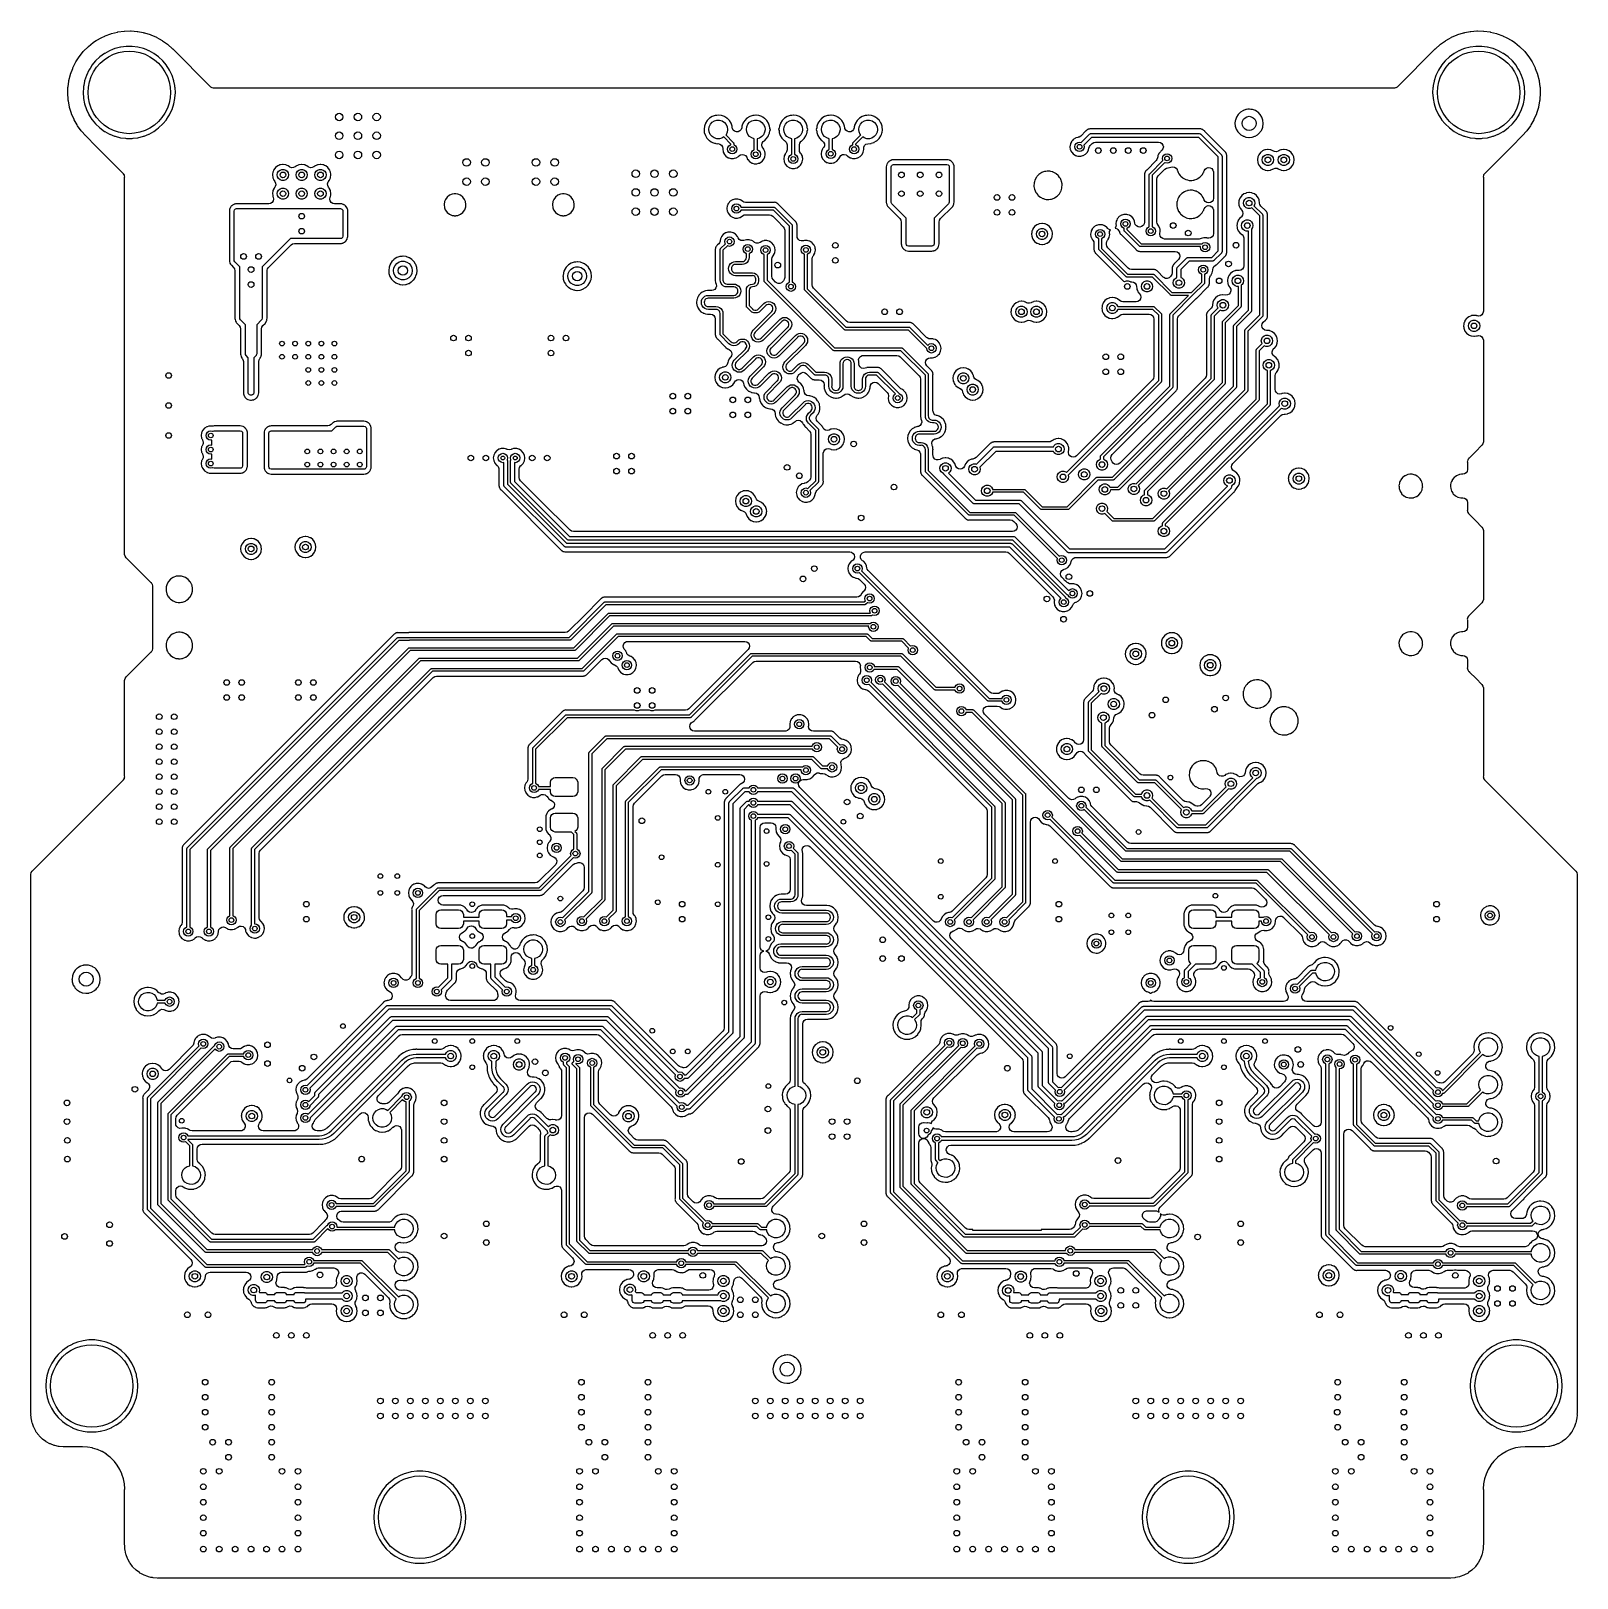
# Model space of a CAD drawing. Extents: x 0.99 to 4.24, y -7.27 to -4.02.
import ezdxf

# ---------------------------------------------------------------- set-up
doc = ezdxf.new("R2010")
doc.units = 0
doc.header["$MEASUREMENT"] = 0
doc.layers.add('BLACK', color=7, linetype='CONTINUOUS')

msp = doc.modelspace()

# ---------------------------------------------------------------- linework, layer by layer
at = {"layer": 'BLACK', "linetype": 'CONTINUOUS'}
for p, q in [((1.1634, -4.02993), (1.17592, -4.02681)), ((1.17592, -4.02681), (1.17698, -4.02661)), ((1.17698, -4.02661), (1.18977, -4.02487)), ((1.18977, -4.02487), (1.19084, -4.02478)), ((1.19084, -4.02478), (1.20375, -4.02443)), ((1.20375, -4.02443), (1.20482, -4.02446)), ((1.20482, -4.02446), (1.21769, -4.02551)), ((1.21769, -4.02551), (1.21876, -4.02565)), ((1.21876, -4.02565), (1.22997, -4.02781)), ((1.22997, -4.02781), (1.23143, -4.02809)), ((1.23143, -4.02809), (1.23248, -4.02835)), ((1.23248, -4.02835), (1.24482, -4.03213)), ((3.9914, -4.03213), (4.00374, -4.02835)), ((4.00374, -4.02835), (4.00479, -4.02809)), ((4.00479, -4.02809), (4.00625, -4.02781)), ((4.00625, -4.02781), (4.01746, -4.02565)), ((4.01746, -4.02565), (4.01853, -4.02551)), ((4.01853, -4.02551), (4.0314, -4.02446)), ((4.0314, -4.02446), (4.03247, -4.02443)), ((4.03247, -4.02443), (4.04538, -4.02478)), ((4.04538, -4.02478), (4.04645, -4.02487)), ((4.04645, -4.02487), (4.05924, -4.02661)), ((4.05924, -4.02661), (4.0603, -4.02681)), ((4.0603, -4.02681), (4.07282, -4.02993)), ((1.10502, -4.0669), (1.11414, -4.05777)), ((1.11414, -4.05777), (1.11495, -4.05705)), ((1.11495, -4.05705), (1.12501, -4.04897)), ((1.12501, -4.04897), (1.12588, -4.04834)), ((1.12588, -4.04834), (1.13157, -4.0447)), ((1.13157, -4.0447), (1.13676, -4.04139)), ((1.13676, -4.04139), (1.1377, -4.04086)), ((1.1377, -4.04086), (1.14328, -4.03809)), ((1.14328, -4.03809), (1.14926, -4.03512)), ((1.14926, -4.03512), (1.15025, -4.0347)), ((1.15025, -4.0347), (1.16236, -4.03024)), ((1.16236, -4.03024), (1.1634, -4.02993)), ((1.18264, -4.05843), (1.17087, -4.06146)), ((1.18295, -4.05839), (1.18264, -4.05843)), ((1.1944, -4.05695), (1.18295, -4.05839)), ((1.18295, -4.05839), (1.18295, -4.05839)), ((1.19471, -4.05691), (1.1944, -4.05695)), ((1.20687, -4.05691), (1.19471, -4.05691)), ((1.20718, -4.05695), (1.20687, -4.05691)), ((1.21862, -4.05839), (1.20718, -4.05695)), ((1.21893, -4.05843), (1.21862, -4.05839)), ((1.21862, -4.05839), (1.21862, -4.05839)), ((1.23071, -4.06146), (1.21893, -4.05843)), ((1.24482, -4.03213), (1.24583, -4.03251)), ((1.24583, -4.03251), (1.25769, -4.03761)), ((1.25769, -4.03761), (1.25865, -4.03809)), ((1.25865, -4.03809), (1.26355, -4.04086)), ((1.26355, -4.04086), (1.26989, -4.04444)), ((1.26989, -4.04444), (1.2708, -4.04502)), ((1.2708, -4.04502), (1.28128, -4.05255)), ((1.28128, -4.05255), (1.28212, -4.05322)), ((1.28212, -4.05322), (1.29155, -4.06168)), ((3.94467, -4.06168), (3.9541, -4.05322)), ((3.9541, -4.05322), (3.95494, -4.05255)), ((3.95494, -4.05255), (3.96543, -4.04502)), ((3.96543, -4.04502), (3.96633, -4.04444)), ((3.96633, -4.04444), (3.97267, -4.04086)), ((3.97267, -4.04086), (3.97757, -4.03809)), ((3.97757, -4.03809), (3.97854, -4.03761)), ((3.97854, -4.03761), (3.99039, -4.03251)), ((3.99039, -4.03251), (3.9914, -4.03213)), ((4.01729, -4.05843), (4.00551, -4.06146)), ((4.0176, -4.05839), (4.01729, -4.05843)), ((4.02904, -4.05695), (4.0176, -4.05839)), ((4.0176, -4.05839), (4.0176, -4.05839)), ((4.02935, -4.05691), (4.02904, -4.05695)), ((4.04151, -4.05691), (4.02935, -4.05691)), ((4.04182, -4.05695), (4.04151, -4.05691)), ((4.05327, -4.05839), (4.04182, -4.05695)), ((4.05358, -4.05843), (4.05327, -4.05839)), ((4.05327, -4.05839), (4.05327, -4.05839)), ((4.06535, -4.06146), (4.05358, -4.05843)), ((4.07282, -4.02993), (4.07386, -4.03024)), ((4.07386, -4.03024), (4.08597, -4.0347)), ((4.08597, -4.0347), (4.08696, -4.03512)), ((4.08696, -4.03512), (4.09294, -4.03809)), ((4.09294, -4.03809), (4.09852, -4.04086)), ((4.09852, -4.04086), (4.09946, -4.04139)), ((4.09946, -4.04139), (4.10465, -4.0447)), ((4.10465, -4.0447), (4.11034, -4.04834)), ((4.11034, -4.04834), (4.11121, -4.04897)), ((4.11121, -4.04897), (4.12127, -4.05705)), ((4.12127, -4.05705), (4.12208, -4.05777)), ((4.12208, -4.05777), (4.1312, -4.0669)), ((1.08237, -4.10202), (1.0881, -4.09045)), ((1.0881, -4.09045), (1.08863, -4.08951)), ((1.08863, -4.08951), (1.09539, -4.07894)), ((1.09539, -4.07894), (1.09558, -4.07864)), ((1.09558, -4.07864), (1.09621, -4.07776)), ((1.09621, -4.07776), (1.1043, -4.0677)), ((1.1043, -4.0677), (1.10502, -4.0669)), ((1.13021, -4.08726), (1.12245, -4.09663)), ((1.13907, -4.07894), (1.13021, -4.08726)), ((1.13207, -4.10082), (1.13954, -4.0923)), ((1.14891, -4.07179), (1.13907, -4.07894)), ((1.13954, -4.0923), (1.14806, -4.08483)), ((1.14806, -4.08483), (1.15748, -4.07853)), ((1.14918, -4.07164), (1.14891, -4.07179)), ((1.15929, -4.06608), (1.14918, -4.07164)), ((1.15748, -4.07853), (1.16764, -4.07352)), ((1.15956, -4.06593), (1.15929, -4.06608)), ((1.15929, -4.06608), (1.15929, -4.06608)), ((1.16547, -4.06359), (1.15956, -4.06593)), ((1.17058, -4.06157), (1.16547, -4.06359)), ((1.16764, -4.07352), (1.17837, -4.06988)), ((1.17087, -4.06146), (1.17058, -4.06157)), ((1.17058, -4.06157), (1.17058, -4.06157)), ((1.17837, -4.06988), (1.18948, -4.06767)), ((1.18948, -4.06767), (1.20079, -4.06693)), ((1.20079, -4.06693), (1.21209, -4.06767)), ((1.21209, -4.06767), (1.2232, -4.06988)), ((1.2232, -4.06988), (1.23393, -4.07352)), ((1.231, -4.06157), (1.23071, -4.06146)), ((1.23611, -4.06359), (1.231, -4.06157)), ((1.231, -4.06157), (1.231, -4.06157)), ((1.23393, -4.07352), (1.24409, -4.07853)), ((1.24201, -4.06593), (1.23611, -4.06359)), ((1.24229, -4.06608), (1.24201, -4.06593)), ((1.25239, -4.07164), (1.24229, -4.06608)), ((1.24229, -4.06608), (1.24229, -4.06608)), ((1.24409, -4.07853), (1.25351, -4.08483)), ((1.25267, -4.07179), (1.25239, -4.07164)), ((1.26251, -4.07894), (1.25267, -4.07179)), ((1.25351, -4.08483), (1.26203, -4.0923)), ((1.26203, -4.0923), (1.2695, -4.10082)), ((1.27137, -4.08726), (1.26251, -4.07894)), ((1.27912, -4.09663), (1.27137, -4.08726)), ((1.29155, -4.06168), (1.29199, -4.06234)), ((1.29199, -4.06234), (1.2928, -4.06289)), ((1.2928, -4.06289), (1.29348, -4.06356)), ((1.29348, -4.06356), (1.29352, -4.06359)), ((1.29352, -4.06359), (1.36948, -4.13955)), ((3.86674, -4.13955), (3.9427, -4.06359)), ((3.9427, -4.06359), (3.94274, -4.06356)), ((3.94274, -4.06356), (3.94342, -4.06289)), ((3.94342, -4.06289), (3.94423, -4.06234)), ((3.94423, -4.06234), (3.94457, -4.06183)), ((3.94457, -4.06183), (3.94472, -4.06174)), ((3.94472, -4.06174), (3.94467, -4.06168)), ((3.96485, -4.08726), (3.9571, -4.09663)), ((3.97371, -4.07894), (3.96485, -4.08726)), ((3.96672, -4.10082), (3.97419, -4.0923)), ((3.98355, -4.07179), (3.97371, -4.07894)), ((3.97419, -4.0923), (3.98271, -4.08483)), ((3.98271, -4.08483), (3.99213, -4.07853)), ((3.98383, -4.07164), (3.98355, -4.07179)), ((3.99393, -4.06608), (3.98383, -4.07164)), ((3.99213, -4.07853), (4.00229, -4.07352)), ((3.99421, -4.06593), (3.99393, -4.06608)), ((3.99393, -4.06608), (3.99393, -4.06608)), ((4.00011, -4.06359), (3.99421, -4.06593)), ((4.00522, -4.06157), (4.00011, -4.06359)), ((4.00229, -4.07352), (4.01302, -4.06988)), ((4.00551, -4.06146), (4.00522, -4.06157)), ((4.00522, -4.06157), (4.00522, -4.06157)), ((4.01302, -4.06988), (4.02413, -4.06767)), ((4.02413, -4.06767), (4.03543, -4.06693)), ((4.03543, -4.06693), (4.04674, -4.06767)), ((4.04674, -4.06767), (4.05785, -4.06988)), ((4.05785, -4.06988), (4.06858, -4.07352)), ((4.06564, -4.06157), (4.06535, -4.06146)), ((4.07075, -4.06359), (4.06564, -4.06157)), ((4.06564, -4.06157), (4.06564, -4.06157)), ((4.06858, -4.07352), (4.07874, -4.07853)), ((4.07666, -4.06593), (4.07075, -4.06359)), ((4.07693, -4.06608), (4.07666, -4.06593)), ((4.08704, -4.07164), (4.07693, -4.06608)), ((4.07693, -4.06608), (4.07693, -4.06608)), ((4.07874, -4.07853), (4.08816, -4.08483)), ((4.08731, -4.07179), (4.08704, -4.07164)), ((4.09715, -4.07894), (4.08731, -4.07179)), ((4.08816, -4.08483), (4.09668, -4.0923)), ((4.09668, -4.0923), (4.10415, -4.10082)), ((4.10602, -4.08726), (4.09715, -4.07894)), ((4.11377, -4.09663), (4.10602, -4.08726)), ((4.1312, -4.0669), (4.13192, -4.0677)), ((4.13192, -4.0677), (4.14001, -4.07776)), ((4.14001, -4.07776), (4.14064, -4.07864)), ((4.14064, -4.07864), (4.14083, -4.07894)), ((4.14083, -4.07894), (4.14759, -4.08951)), ((4.14759, -4.08951), (4.14812, -4.09045)), ((4.14812, -4.09045), (4.15385, -4.10202)), ((1.07406, -4.12868), (1.07717, -4.11615)), ((1.07717, -4.11615), (1.07749, -4.11512)), ((1.07749, -4.11512), (1.08194, -4.10301)), ((1.08194, -4.10301), (1.08237, -4.10202)), ((1.11076, -4.1179), (1.107, -4.12946)), ((1.11594, -4.1069), (1.11076, -4.1179)), ((1.11841, -4.10301), (1.11594, -4.1069)), ((1.11712, -4.13113), (1.12077, -4.1204)), ((1.12229, -4.0969), (1.11841, -4.10301)), ((1.12077, -4.1204), (1.12578, -4.11024)), ((1.12245, -4.09663), (1.12229, -4.0969)), ((1.12578, -4.11024), (1.13207, -4.10082)), ((1.2695, -4.10082), (1.2758, -4.11024)), ((1.2758, -4.11024), (1.28081, -4.1204)), ((1.27929, -4.0969), (1.27912, -4.09663)), ((1.28317, -4.10301), (1.27929, -4.0969)), ((1.28081, -4.1204), (1.28445, -4.13113)), ((1.28564, -4.1069), (1.28317, -4.10301)), ((1.29081, -4.1179), (1.28564, -4.1069)), ((1.29457, -4.12946), (1.29081, -4.1179)), ((3.94541, -4.1179), (3.94165, -4.12946)), ((3.95058, -4.1069), (3.94541, -4.1179)), ((3.95305, -4.10301), (3.95058, -4.1069)), ((3.95177, -4.13113), (3.95541, -4.1204)), ((3.95693, -4.0969), (3.95305, -4.10301)), ((3.95541, -4.1204), (3.96042, -4.11024)), ((3.9571, -4.09663), (3.95693, -4.0969)), ((3.96042, -4.11024), (3.96672, -4.10082)), ((4.10415, -4.10082), (4.11044, -4.11024)), ((4.11044, -4.11024), (4.11545, -4.1204)), ((4.11393, -4.0969), (4.11377, -4.09663)), ((4.11781, -4.10301), (4.11393, -4.0969)), ((4.11545, -4.1204), (4.1191, -4.13113)), ((4.12028, -4.1069), (4.11781, -4.10301)), ((4.12546, -4.1179), (4.12028, -4.1069)), ((4.12922, -4.12946), (4.12546, -4.1179)), ((4.15385, -4.10202), (4.15428, -4.10301)), ((4.15428, -4.10301), (4.15873, -4.11512)), ((4.15873, -4.11512), (4.15905, -4.11615)), ((4.15905, -4.11615), (4.16216, -4.12868)), ((1.07167, -4.1565), (1.07176, -4.15354)), ((1.0717, -4.15758), (1.07167, -4.1565)), ((1.07236, -4.16568), (1.0717, -4.15758)), ((1.07176, -4.15354), (1.07202, -4.1436)), ((1.07202, -4.1436), (1.07211, -4.14252)), ((1.07211, -4.14252), (1.07222, -4.14172)), ((1.07222, -4.14172), (1.07385, -4.12974)), ((1.07385, -4.12974), (1.07406, -4.12868)), ((1.10457, -4.14388), (1.10396, -4.15354)), ((1.10396, -4.15354), (1.10473, -4.16568)), ((1.10471, -4.14172), (1.10457, -4.14388)), ((1.10473, -4.14141), (1.10471, -4.14172)), ((1.10471, -4.14172), (1.10471, -4.14172)), ((1.10521, -4.13888), (1.10473, -4.14141)), ((1.10695, -4.12977), (1.10521, -4.13888)), ((1.107, -4.12946), (1.10695, -4.12977)), ((1.10695, -4.12977), (1.10695, -4.12977)), ((1.11417, -4.15354), (1.11491, -4.14224)), ((1.11491, -4.16485), (1.11417, -4.15354)), ((1.11491, -4.14224), (1.11712, -4.13113)), ((1.28445, -4.13113), (1.28666, -4.14224)), ((1.28666, -4.14224), (1.2874, -4.15354)), ((1.2874, -4.15354), (1.28666, -4.16485)), ((1.29463, -4.12977), (1.29457, -4.12946)), ((1.29637, -4.13888), (1.29463, -4.12977)), ((1.29463, -4.12977), (1.29463, -4.12977)), ((1.29685, -4.14141), (1.29637, -4.13888)), ((1.29687, -4.14172), (1.29685, -4.14141)), ((1.29685, -4.16568), (1.29761, -4.15354)), ((1.297, -4.14388), (1.29687, -4.14172)), ((1.29687, -4.14172), (1.29687, -4.14172)), ((1.29761, -4.15354), (1.297, -4.14388)), ((1.36948, -4.13955), (1.36951, -4.13959)), ((1.36951, -4.13959), (1.37018, -4.14027)), ((1.37018, -4.14027), (1.37073, -4.14108)), ((1.37073, -4.14108), (1.37157, -4.14164)), ((1.37157, -4.14164), (1.37157, -4.14164)), ((1.37157, -4.14164), (1.37404, -4.1433)), ((1.37404, -4.1433), (1.37697, -4.14388)), ((1.37697, -4.14388), (1.37697, -4.14388)), ((1.37697, -4.14388), (1.37795, -4.14407)), ((1.37795, -4.14407), (1.37891, -4.14388)), ((1.37891, -4.14388), (1.37987, -4.14388)), ((1.37987, -4.14388), (1.37992, -4.14388)), ((1.37992, -4.14388), (3.8563, -4.14388)), ((3.8563, -4.14388), (3.85635, -4.14388)), ((3.85635, -4.14388), (3.85731, -4.14388)), ((3.85731, -4.14388), (3.85827, -4.14407)), ((3.85827, -4.14407), (3.85923, -4.14388)), ((3.85923, -4.14388), (3.85925, -4.14388)), ((3.85925, -4.14388), (3.85945, -4.14384)), ((3.85945, -4.14384), (3.86122, -4.14349)), ((3.86122, -4.14349), (3.86218, -4.1433)), ((3.86122, -4.14349), (3.86122, -4.14349)), ((3.86218, -4.1433), (3.86465, -4.14164)), ((3.86465, -4.14164), (3.86549, -4.14108)), ((3.86465, -4.14164), (3.86465, -4.14164)), ((3.86549, -4.14108), (3.86604, -4.14027)), ((3.86604, -4.14027), (3.86671, -4.13959)), ((3.86671, -4.13959), (3.86674, -4.13955)), ((3.93922, -4.14388), (3.93861, -4.15354)), ((3.93861, -4.15354), (3.93937, -4.16568)), ((3.93935, -4.14172), (3.93922, -4.14388)), ((3.93937, -4.14141), (3.93935, -4.14172)), ((3.93935, -4.14172), (3.93935, -4.14172)), ((3.93985, -4.13888), (3.93937, -4.14141)), ((3.94159, -4.12977), (3.93985, -4.13888)), ((3.94165, -4.12946), (3.94159, -4.12977)), ((3.94159, -4.12977), (3.94159, -4.12977)), ((3.94882, -4.15354), (3.94956, -4.14224)), ((3.94956, -4.16485), (3.94882, -4.15354)), ((3.94956, -4.14224), (3.95177, -4.13113)), ((4.1191, -4.13113), (4.12131, -4.14224)), ((4.12131, -4.14224), (4.12205, -4.15354)), ((4.12205, -4.15354), (4.12131, -4.16485)), ((4.12927, -4.12977), (4.12922, -4.12946)), ((4.13101, -4.13888), (4.12927, -4.12977)), ((4.12927, -4.12977), (4.12927, -4.12977)), ((4.13149, -4.14141), (4.13101, -4.13888)), ((4.13151, -4.14172), (4.13149, -4.14141)), ((4.13149, -4.16568), (4.13226, -4.15354)), ((4.13165, -4.14388), (4.13151, -4.14172)), ((4.13151, -4.14172), (4.13151, -4.14172)), ((4.13226, -4.15354), (4.13165, -4.14388)), ((4.16216, -4.12868), (4.16237, -4.12974)), ((4.16237, -4.12974), (4.164, -4.14172)), ((4.16452, -4.15758), (4.16386, -4.16568)), ((4.164, -4.14172), (4.16411, -4.14252)), ((4.16411, -4.14252), (4.1642, -4.1436)), ((4.1642, -4.1436), (4.16447, -4.15354)), ((4.16447, -4.15354), (4.16455, -4.1565)), ((4.16455, -4.1565), (4.16452, -4.15758)), ((1.07275, -4.17044), (1.07236, -4.16568)), ((1.0729, -4.17151), (1.07275, -4.17044)), ((1.07533, -4.18419), (1.0729, -4.17151)), ((1.07559, -4.18523), (1.07533, -4.18419)), ((1.07938, -4.19757), (1.07559, -4.18523)), ((1.10473, -4.16568), (1.10478, -4.16599)), ((1.10478, -4.16599), (1.10695, -4.17732)), ((1.10695, -4.17732), (1.10695, -4.17732)), ((1.10695, -4.17732), (1.107, -4.17762)), ((1.107, -4.17762), (1.11076, -4.18919)), ((1.11076, -4.18919), (1.1109, -4.18947)), ((1.1109, -4.18947), (1.1109, -4.18947)), ((1.1109, -4.18947), (1.11098, -4.18964)), ((1.11098, -4.18964), (1.11594, -4.20019)), ((1.11712, -4.17596), (1.11491, -4.16485)), ((1.12077, -4.18669), (1.11712, -4.17596)), ((1.12578, -4.19685), (1.12077, -4.18669)), ((1.28081, -4.18669), (1.2758, -4.19685)), ((1.28445, -4.17596), (1.28081, -4.18669)), ((1.28666, -4.16485), (1.28445, -4.17596)), ((1.28564, -4.20019), (1.2906, -4.18964)), ((1.2906, -4.18964), (1.29068, -4.18947)), ((1.29068, -4.18947), (1.29081, -4.18919)), ((1.29068, -4.18947), (1.29068, -4.18947)), ((1.29081, -4.18919), (1.29457, -4.17762)), ((1.29457, -4.17762), (1.29463, -4.17732)), ((1.29463, -4.17732), (1.29679, -4.16599)), ((1.29463, -4.17732), (1.29463, -4.17732)), ((1.29679, -4.16599), (1.29685, -4.16568)), ((3.54624, -4.18964), (3.54102, -4.19142)), ((3.54676, -4.18946), (3.54624, -4.18964)), ((3.54732, -4.18941), (3.54676, -4.18946)), ((3.55069, -4.18905), (3.54732, -4.18941)), ((3.54732, -4.18941), (3.54732, -4.18941)), ((3.55336, -4.18877), (3.55069, -4.18905)), ((3.55391, -4.18884), (3.55336, -4.18877)), ((3.55685, -4.18919), (3.55391, -4.18884)), ((3.55391, -4.18884), (3.55391, -4.18884)), ((3.55994, -4.18956), (3.55685, -4.18919)), ((3.56618, -4.19178), (3.55994, -4.18956)), ((3.93937, -4.16568), (3.93943, -4.16599)), ((3.93943, -4.16599), (3.94159, -4.17732)), ((3.94159, -4.17732), (3.94159, -4.17732)), ((3.94159, -4.17732), (3.94165, -4.17762)), ((3.94165, -4.17762), (3.94541, -4.18919)), ((3.94541, -4.18919), (3.94554, -4.18947)), ((3.94554, -4.18947), (3.94554, -4.18947)), ((3.94554, -4.18947), (3.94562, -4.18964)), ((3.94562, -4.18964), (3.95058, -4.20019)), ((3.95177, -4.17596), (3.94956, -4.16485)), ((3.95541, -4.18669), (3.95177, -4.17596)), ((3.96042, -4.19685), (3.95541, -4.18669)), ((4.11545, -4.18669), (4.11044, -4.19685)), ((4.1191, -4.17596), (4.11545, -4.18669)), ((4.12131, -4.16485), (4.1191, -4.17596)), ((4.12028, -4.20019), (4.12524, -4.18964)), ((4.12524, -4.18964), (4.12533, -4.18947)), ((4.12533, -4.18947), (4.12546, -4.18919)), ((4.12533, -4.18947), (4.12533, -4.18947)), ((4.12546, -4.18919), (4.12922, -4.17762)), ((4.12922, -4.17762), (4.12927, -4.17732)), ((4.12927, -4.17732), (4.13144, -4.16599)), ((4.12927, -4.17732), (4.12927, -4.17732)), ((4.13144, -4.16599), (4.13149, -4.16568)), ((4.16063, -4.18523), (4.15684, -4.19757)), ((4.16089, -4.18419), (4.16063, -4.18523)), ((4.16332, -4.17151), (4.16089, -4.18419)), ((4.16347, -4.17044), (4.16332, -4.17151)), ((4.16386, -4.16568), (4.16347, -4.17044)), ((1.07975, -4.19858), (1.07938, -4.19757)), ((1.08474, -4.21019), (1.07975, -4.19858)), ((1.08485, -4.21044), (1.08474, -4.21019)), ((1.08533, -4.21141), (1.08485, -4.21044)), ((1.09122, -4.22183), (1.08533, -4.21141)), ((1.09168, -4.22264), (1.09122, -4.22183)), ((1.09226, -4.22355), (1.09168, -4.22264)), ((1.09979, -4.23403), (1.09226, -4.22355)), ((1.11594, -4.20019), (1.11611, -4.20045)), ((1.11611, -4.20045), (1.11611, -4.20045)), ((1.11611, -4.20045), (1.11887, -4.20481)), ((1.11887, -4.20481), (1.12245, -4.21046)), ((1.12245, -4.21046), (1.12265, -4.2107)), ((1.12265, -4.2107), (1.12265, -4.2107)), ((1.12265, -4.2107), (1.1229, -4.21099)), ((1.1229, -4.21099), (1.13021, -4.21982)), ((1.13207, -4.20627), (1.12578, -4.19685)), ((1.13021, -4.21982), (1.13907, -4.22815)), ((1.13954, -4.21479), (1.13207, -4.20627)), ((1.14806, -4.22226), (1.13954, -4.21479)), ((1.15748, -4.22855), (1.14806, -4.22226)), ((1.25351, -4.22226), (1.24409, -4.22855)), ((1.26203, -4.21479), (1.25351, -4.22226)), ((1.2695, -4.20627), (1.26203, -4.21479)), ((1.26251, -4.22815), (1.27137, -4.21982)), ((1.2758, -4.19685), (1.2695, -4.20627)), ((1.27137, -4.21982), (1.27868, -4.21099)), ((1.27868, -4.21099), (1.27892, -4.2107)), ((1.27892, -4.2107), (1.27912, -4.21046)), ((1.27892, -4.2107), (1.27892, -4.2107)), ((1.27912, -4.21046), (1.2827, -4.20481)), ((1.2827, -4.20481), (1.28547, -4.20045)), ((1.28547, -4.20045), (1.28564, -4.20019)), ((1.28547, -4.20045), (1.28547, -4.20045)), ((2.40953, -4.22264), (2.40894, -4.22427)), ((2.41103, -4.21853), (2.40953, -4.22264)), ((2.41122, -4.21801), (2.41103, -4.21853)), ((2.41103, -4.21853), (2.41103, -4.21853)), ((2.41483, -4.21241), (2.41122, -4.21801)), ((2.41892, -4.2084), (2.41483, -4.21241)), ((2.41919, -4.20813), (2.41892, -4.2084)), ((2.41917, -4.22554), (2.42154, -4.22049)), ((2.41959, -4.20774), (2.41919, -4.20813)), ((2.41919, -4.20813), (2.41919, -4.20813)), ((2.42526, -4.20425), (2.41959, -4.20774)), ((2.42154, -4.22049), (2.42523, -4.21631)), ((2.42523, -4.21631), (2.42995, -4.21333)), ((2.43157, -4.2021), (2.42526, -4.20425)), ((2.42995, -4.21333), (2.43532, -4.2118)), ((2.43213, -4.20205), (2.43157, -4.2021)), ((2.43489, -4.20176), (2.43213, -4.20205)), ((2.43213, -4.20205), (2.43213, -4.20205)), ((2.4382, -4.20141), (2.43489, -4.20176)), ((2.43532, -4.2118), (2.4409, -4.21183)), ((2.43875, -4.20147), (2.4382, -4.20141)), ((2.44427, -4.20213), (2.43875, -4.20147)), ((2.43875, -4.20147), (2.43875, -4.20147)), ((2.4409, -4.21183), (2.44625, -4.21343)), ((2.44482, -4.2022), (2.44427, -4.20213)), ((2.44427, -4.20213), (2.44427, -4.20213)), ((2.4511, -4.20443), (2.44482, -4.2022)), ((2.44625, -4.21343), (2.45093, -4.21647)), ((2.45093, -4.21647), (2.45458, -4.22069)), ((2.45157, -4.20473), (2.4511, -4.20443)), ((2.45303, -4.20566), (2.45157, -4.20473)), ((2.45157, -4.20473), (2.45157, -4.20473)), ((2.45672, -4.208), (2.45303, -4.20566)), ((2.45458, -4.22069), (2.45689, -4.22577)), ((2.45712, -4.2084), (2.45672, -4.208)), ((2.46071, -4.21202), (2.45712, -4.2084)), ((2.46142, -4.21273), (2.46071, -4.21202)), ((2.46495, -4.21838), (2.46142, -4.21273)), ((2.46714, -4.22468), (2.46495, -4.21838)), ((2.48827, -4.22264), (2.48768, -4.22427)), ((2.48977, -4.21853), (2.48827, -4.22264)), ((2.48996, -4.21801), (2.48977, -4.21853)), ((2.48977, -4.21853), (2.48977, -4.21853)), ((2.49357, -4.21241), (2.48996, -4.21801)), ((2.49766, -4.2084), (2.49357, -4.21241)), ((2.49793, -4.20813), (2.49766, -4.2084)), ((2.49791, -4.22554), (2.50028, -4.22049)), ((2.49833, -4.20774), (2.49793, -4.20813)), ((2.49793, -4.20813), (2.49793, -4.20813)), ((2.504, -4.20425), (2.49833, -4.20774)), ((2.50028, -4.22049), (2.50397, -4.21631)), ((2.50397, -4.21631), (2.50869, -4.21333)), ((2.51031, -4.2021), (2.504, -4.20425)), ((2.50869, -4.21333), (2.51406, -4.2118)), ((2.51087, -4.20205), (2.51031, -4.2021)), ((2.51363, -4.20176), (2.51087, -4.20205)), ((2.51087, -4.20205), (2.51087, -4.20205)), ((2.51694, -4.20141), (2.51363, -4.20176)), ((2.51406, -4.2118), (2.51964, -4.21183)), ((2.51749, -4.20147), (2.51694, -4.20141)), ((2.52301, -4.20213), (2.51749, -4.20147)), ((2.51749, -4.20147), (2.51749, -4.20147)), ((2.51964, -4.21183), (2.52499, -4.21343)), ((2.52356, -4.2022), (2.52301, -4.20213)), ((2.52301, -4.20213), (2.52301, -4.20213)), ((2.52984, -4.20443), (2.52356, -4.2022)), ((2.52499, -4.21343), (2.52967, -4.21647)), ((2.52967, -4.21647), (2.53332, -4.22069)), ((2.53031, -4.20473), (2.52984, -4.20443)), ((2.53177, -4.20566), (2.53031, -4.20473)), ((2.53031, -4.20473), (2.53031, -4.20473)), ((2.53546, -4.208), (2.53177, -4.20566)), ((2.53332, -4.22069), (2.53563, -4.22577)), ((2.53586, -4.2084), (2.53546, -4.208)), ((2.53945, -4.21202), (2.53586, -4.2084)), ((2.54016, -4.21273), (2.53945, -4.21202)), ((2.54369, -4.21838), (2.54016, -4.21273)), ((2.54588, -4.22468), (2.54369, -4.21838)), ((2.56701, -4.22264), (2.56642, -4.22427)), ((2.56851, -4.21853), (2.56701, -4.22264)), ((2.5687, -4.21801), (2.56851, -4.21853)), ((2.56851, -4.21853), (2.56851, -4.21853)), ((2.57231, -4.21241), (2.5687, -4.21801)), ((2.5764, -4.2084), (2.57231, -4.21241)), ((2.57667, -4.20813), (2.5764, -4.2084)), ((2.57665, -4.22554), (2.57902, -4.22049)), ((2.57707, -4.20774), (2.57667, -4.20813)), ((2.57667, -4.20813), (2.57667, -4.20813)), ((2.58274, -4.20425), (2.57707, -4.20774)), ((2.57902, -4.22049), (2.58271, -4.21631)), ((2.58271, -4.21631), (2.58743, -4.21333)), ((2.58905, -4.2021), (2.58274, -4.20425)), ((2.58743, -4.21333), (2.5928, -4.2118)), ((2.58961, -4.20205), (2.58905, -4.2021)), ((2.59237, -4.20176), (2.58961, -4.20205)), ((2.58961, -4.20205), (2.58961, -4.20205)), ((2.59568, -4.20141), (2.59237, -4.20176)), ((2.5928, -4.2118), (2.59838, -4.21183)), ((2.59623, -4.20147), (2.59568, -4.20141)), ((2.60175, -4.20213), (2.59623, -4.20147)), ((2.59623, -4.20147), (2.59623, -4.20147)), ((2.59838, -4.21183), (2.60373, -4.21343)), ((2.6023, -4.2022), (2.60175, -4.20213)), ((2.60175, -4.20213), (2.60175, -4.20213)), ((2.60858, -4.20443), (2.6023, -4.2022)), ((2.60373, -4.21343), (2.60841, -4.21647)), ((2.60841, -4.21647), (2.61206, -4.22069)), ((2.60905, -4.20473), (2.60858, -4.20443)), ((2.61051, -4.20566), (2.60905, -4.20473)), ((2.60905, -4.20473), (2.60905, -4.20473)), ((2.6142, -4.208), (2.61051, -4.20566)), ((2.61206, -4.22069), (2.61437, -4.22577)), ((2.6146, -4.2084), (2.6142, -4.208)), ((2.61819, -4.21202), (2.6146, -4.2084)), ((2.6189, -4.21273), (2.61819, -4.21202)), ((2.62243, -4.21838), (2.6189, -4.21273)), ((2.62462, -4.22468), (2.62243, -4.21838)), ((2.64575, -4.22264), (2.64516, -4.22427)), ((2.64725, -4.21853), (2.64575, -4.22264)), ((2.64744, -4.21801), (2.64725, -4.21853)), ((2.64725, -4.21853), (2.64725, -4.21853)), ((2.65105, -4.21241), (2.64744, -4.21801)), ((2.65514, -4.2084), (2.65105, -4.21241)), ((2.65541, -4.20813), (2.65514, -4.2084)), ((2.65539, -4.22554), (2.65776, -4.22049)), ((2.65581, -4.20774), (2.65541, -4.20813)), ((2.65541, -4.20813), (2.65541, -4.20813)), ((2.66148, -4.20425), (2.65581, -4.20774)), ((2.65776, -4.22049), (2.66145, -4.21631)), ((2.66145, -4.21631), (2.66617, -4.21333)), ((2.66779, -4.2021), (2.66148, -4.20425)), ((2.66617, -4.21333), (2.67154, -4.2118)), ((2.66835, -4.20205), (2.66779, -4.2021)), ((2.67111, -4.20176), (2.66835, -4.20205)), ((2.66835, -4.20205), (2.66835, -4.20205)), ((2.67442, -4.20141), (2.67111, -4.20176)), ((2.67154, -4.2118), (2.67712, -4.21183)), ((2.67497, -4.20147), (2.67442, -4.20141)), ((2.68049, -4.20213), (2.67497, -4.20147)), ((2.67497, -4.20147), (2.67497, -4.20147)), ((2.67712, -4.21183), (2.68247, -4.21343)), ((2.68104, -4.2022), (2.68049, -4.20213)), ((2.68049, -4.20213), (2.68049, -4.20213)), ((2.68732, -4.20443), (2.68104, -4.2022)), ((2.68247, -4.21343), (2.68715, -4.21647)), ((2.68715, -4.21647), (2.6908, -4.22069)), ((2.68779, -4.20473), (2.68732, -4.20443)), ((2.68925, -4.20566), (2.68779, -4.20473)), ((2.68779, -4.20473), (2.68779, -4.20473)), ((2.69294, -4.208), (2.68925, -4.20566)), ((2.6908, -4.22069), (2.69311, -4.22577)), ((2.69334, -4.2084), (2.69294, -4.208)), ((2.69693, -4.21202), (2.69334, -4.2084)), ((2.69764, -4.21273), (2.69693, -4.21202)), ((2.70117, -4.21838), (2.69764, -4.21273)), ((2.70336, -4.22468), (2.70117, -4.21838)), ((2.72449, -4.22264), (2.7239, -4.22427)), ((2.72599, -4.21853), (2.72449, -4.22264)), ((2.72618, -4.21801), (2.72599, -4.21853)), ((2.72599, -4.21853), (2.72599, -4.21853)), ((2.72979, -4.21241), (2.72618, -4.21801)), ((2.73388, -4.2084), (2.72979, -4.21241)), ((2.73415, -4.20813), (2.73388, -4.2084)), ((2.73413, -4.22554), (2.7365, -4.22049)), ((2.73455, -4.20774), (2.73415, -4.20813)), ((2.73415, -4.20813), (2.73415, -4.20813)), ((2.74023, -4.20425), (2.73455, -4.20774)), ((2.7365, -4.22049), (2.74019, -4.21631)), ((2.74019, -4.21631), (2.74491, -4.21333)), ((2.74653, -4.2021), (2.74023, -4.20425)), ((2.74491, -4.21333), (2.75028, -4.2118)), ((2.74709, -4.20205), (2.74653, -4.2021)), ((2.74985, -4.20176), (2.74709, -4.20205)), ((2.74709, -4.20205), (2.74709, -4.20205)), ((2.75316, -4.20141), (2.74985, -4.20176)), ((2.75028, -4.2118), (2.75586, -4.21183)), ((2.75371, -4.20147), (2.75316, -4.20141)), ((2.75923, -4.20213), (2.75371, -4.20147)), ((2.75371, -4.20147), (2.75371, -4.20147)), ((2.75586, -4.21183), (2.76121, -4.21343)), ((2.75978, -4.2022), (2.75923, -4.20213)), ((2.75923, -4.20213), (2.75923, -4.20213)), ((2.76606, -4.20443), (2.75978, -4.2022)), ((2.76121, -4.21343), (2.76589, -4.21647)), ((2.76589, -4.21647), (2.76954, -4.22069)), ((2.76653, -4.20473), (2.76606, -4.20443)), ((2.76799, -4.20566), (2.76653, -4.20473)), ((2.76653, -4.20473), (2.76653, -4.20473)), ((2.77168, -4.208), (2.76799, -4.20566)), ((2.76954, -4.22069), (2.77185, -4.22577)), ((2.77208, -4.2084), (2.77168, -4.208)), ((2.77567, -4.21202), (2.77208, -4.2084)), ((2.77638, -4.21273), (2.77567, -4.21202)), ((2.77973, -4.21809), (2.77638, -4.21273)), ((2.77991, -4.21838), (2.77973, -4.21809)), ((2.7821, -4.22468), (2.77991, -4.21838)), ((3.52408, -4.21287), (3.52342, -4.21809)), ((3.52342, -4.21809), (3.52407, -4.22469)), ((3.52418, -4.21206), (3.52408, -4.21287)), ((3.52425, -4.21151), (3.52418, -4.21206)), ((3.52418, -4.21206), (3.52418, -4.21206)), ((3.52652, -4.20528), (3.52425, -4.21151)), ((3.53011, -4.19971), (3.52652, -4.20528)), ((3.53255, -4.19732), (3.53011, -4.19971)), ((3.53445, -4.19546), (3.53255, -4.19732)), ((3.53484, -4.19507), (3.53445, -4.19546)), ((3.53445, -4.19546), (3.53445, -4.19546)), ((3.53532, -4.19478), (3.53484, -4.19507)), ((3.54002, -4.19189), (3.53532, -4.19478)), ((3.53839, -4.2185), (3.53911, -4.21394)), ((3.53911, -4.22307), (3.53839, -4.2185)), ((3.53911, -4.21394), (3.54121, -4.20983)), ((3.54121, -4.22718), (3.53911, -4.22307)), ((3.54049, -4.1916), (3.54002, -4.19189)), ((3.54002, -4.19189), (3.54002, -4.19189)), ((3.54102, -4.19142), (3.54049, -4.1916)), ((3.54102, -4.19142), (3.54102, -4.19142)), ((3.54121, -4.20983), (3.54447, -4.20656)), ((3.54447, -4.20656), (3.54859, -4.20446)), ((3.54859, -4.20446), (3.55315, -4.20374)), ((3.55315, -4.20374), (3.55771, -4.20446)), ((3.55771, -4.20446), (3.56183, -4.20656)), ((3.56183, -4.20656), (3.56509, -4.20983)), ((3.56509, -4.20983), (3.56719, -4.21394)), ((3.56719, -4.22307), (3.56509, -4.22718)), ((3.56956, -4.19392), (3.56618, -4.19178)), ((3.56719, -4.21394), (3.56791, -4.2185)), ((3.56791, -4.2185), (3.56719, -4.22307)), ((3.57131, -4.19503), (3.56956, -4.19392)), ((3.57178, -4.19533), (3.57131, -4.19503)), ((3.57131, -4.19503), (3.57131, -4.19503)), ((3.57645, -4.20003), (3.57178, -4.19533)), ((3.57996, -4.20566), (3.57645, -4.20003)), ((3.58214, -4.21192), (3.57996, -4.20566)), ((3.58195, -4.2259), (3.58287, -4.21933)), ((3.58288, -4.2185), (3.58214, -4.21192)), ((3.58287, -4.21933), (3.58288, -4.2185)), ((3.95058, -4.20019), (3.95075, -4.20045)), ((3.95075, -4.20045), (3.95075, -4.20045)), ((3.95075, -4.20045), (3.95352, -4.20481)), ((3.95352, -4.20481), (3.9571, -4.21046)), ((3.9571, -4.21046), (3.9573, -4.2107)), ((3.9573, -4.2107), (3.9573, -4.2107)), ((3.9573, -4.2107), (3.95754, -4.21099)), ((3.95754, -4.21099), (3.96485, -4.21982)), ((3.96672, -4.20627), (3.96042, -4.19685)), ((3.96485, -4.21982), (3.97371, -4.22815)), ((3.97419, -4.21479), (3.96672, -4.20627)), ((3.98271, -4.22226), (3.97419, -4.21479)), ((3.99213, -4.22855), (3.98271, -4.22226)), ((4.08816, -4.22226), (4.07874, -4.22855)), ((4.09668, -4.21479), (4.08816, -4.22226)), ((4.10415, -4.20627), (4.09668, -4.21479)), ((4.09715, -4.22815), (4.10602, -4.21982)), ((4.11044, -4.19685), (4.10415, -4.20627)), ((4.10602, -4.21982), (4.11332, -4.21099)), ((4.11332, -4.21099), (4.11357, -4.2107)), ((4.11357, -4.2107), (4.11377, -4.21046)), ((4.11357, -4.2107), (4.11357, -4.2107)), ((4.11377, -4.21046), (4.11735, -4.20481)), ((4.11735, -4.20481), (4.12011, -4.20045)), ((4.12011, -4.20045), (4.12028, -4.20019)), ((4.12011, -4.20045), (4.12011, -4.20045)), ((4.14396, -4.22355), (4.13643, -4.23403)), ((4.14454, -4.22264), (4.14396, -4.22355)), ((4.145, -4.22183), (4.14454, -4.22264)), ((4.15089, -4.21141), (4.145, -4.22183)), ((4.15137, -4.21044), (4.15089, -4.21141)), ((4.15148, -4.21019), (4.15137, -4.21044)), ((4.15647, -4.19858), (4.15148, -4.21019)), ((4.15684, -4.19757), (4.15647, -4.19858)), ((1.10047, -4.23487), (1.09979, -4.23403)), ((1.10893, -4.24431), (1.10047, -4.23487)), ((1.10898, -4.24426), (1.10893, -4.24431)), ((1.10908, -4.2444), (1.10898, -4.24426)), ((1.10959, -4.24474), (1.10908, -4.2444)), ((1.11013, -4.24556), (1.10959, -4.24474)), ((1.11081, -4.24624), (1.11013, -4.24556)), ((1.11084, -4.24627), (1.11081, -4.24624)), ((1.13, -4.26544), (1.11084, -4.24627)), ((1.13907, -4.22815), (1.14891, -4.2353)), ((1.14891, -4.2353), (1.14918, -4.23545)), ((1.14918, -4.23545), (1.15929, -4.241)), ((1.16764, -4.23356), (1.15748, -4.22855)), ((1.15929, -4.241), (1.15929, -4.241)), ((1.15929, -4.241), (1.15956, -4.24115)), ((1.15956, -4.24115), (1.15985, -4.24127)), ((1.15985, -4.24127), (1.15985, -4.24127)), ((1.15985, -4.24127), (1.16964, -4.24514)), ((1.17837, -4.23721), (1.16764, -4.23356)), ((1.16964, -4.24514), (1.17087, -4.24563)), ((1.17087, -4.24563), (1.18264, -4.24865)), ((1.18948, -4.23942), (1.17837, -4.23721)), ((1.18264, -4.24865), (1.18295, -4.24869)), ((1.18295, -4.24869), (1.18295, -4.24869)), ((1.18295, -4.24869), (1.19282, -4.24994)), ((1.20079, -4.24016), (1.18948, -4.23942)), ((1.19282, -4.24994), (1.19471, -4.25018)), ((1.19471, -4.25018), (1.20687, -4.25018)), ((1.21209, -4.23942), (1.20079, -4.24016)), ((1.20687, -4.25018), (1.20876, -4.24994)), ((1.20876, -4.24994), (1.21862, -4.24869)), ((1.2232, -4.23721), (1.21209, -4.23942)), ((1.21862, -4.24869), (1.21893, -4.24865)), ((1.21862, -4.24869), (1.21862, -4.24869)), ((1.21893, -4.24865), (1.23071, -4.24563)), ((1.23393, -4.23356), (1.2232, -4.23721)), ((1.23071, -4.24563), (1.23194, -4.24514)), ((1.23194, -4.24514), (1.24172, -4.24127)), ((1.24409, -4.22855), (1.23393, -4.23356)), ((1.24172, -4.24127), (1.24201, -4.24115)), ((1.24172, -4.24127), (1.24172, -4.24127)), ((1.24201, -4.24115), (1.24229, -4.241)), ((1.24229, -4.241), (1.25239, -4.23545)), ((1.24229, -4.241), (1.24229, -4.241)), ((1.25239, -4.23545), (1.25267, -4.2353)), ((1.25267, -4.2353), (1.25874, -4.23088)), ((1.25874, -4.23088), (1.26251, -4.22815)), ((2.40818, -4.23024), (2.4081, -4.23088)), ((2.4081, -4.23088), (2.40831, -4.23302)), ((2.40887, -4.22482), (2.40818, -4.23024)), ((2.40831, -4.23302), (2.40864, -4.23633)), ((2.40864, -4.23633), (2.40875, -4.23751)), ((2.40875, -4.23751), (2.41086, -4.24384)), ((2.40894, -4.22427), (2.40887, -4.22482)), ((2.41086, -4.24384), (2.41431, -4.24954)), ((2.41431, -4.24954), (2.41894, -4.25433)), ((2.41831, -4.23106), (2.41917, -4.22554)), ((2.41903, -4.23659), (2.41831, -4.23106)), ((2.41894, -4.25433), (2.4194, -4.25464)), ((2.42128, -4.2417), (2.41903, -4.23659)), ((2.4194, -4.25464), (2.4194, -4.25464)), ((2.4194, -4.25464), (2.42313, -4.25707)), ((2.42487, -4.24597), (2.42128, -4.2417)), ((2.42952, -4.24907), (2.42487, -4.24597)), ((2.43484, -4.25073), (2.42952, -4.24907)), ((2.44043, -4.25083), (2.43484, -4.25073)), ((2.44581, -4.24937), (2.44043, -4.25083)), ((2.44953, -4.24708), (2.44581, -4.24937)), ((2.46452, -4.26207), (2.44953, -4.24708)), ((2.45431, -4.24231), (2.4538, -4.24287)), ((2.4538, -4.24287), (2.46964, -4.25871)), ((2.45675, -4.23728), (2.45431, -4.24231)), ((2.45767, -4.23178), (2.45675, -4.23728)), ((2.45689, -4.22577), (2.45768, -4.2313)), ((2.45768, -4.2313), (2.45767, -4.23178)), ((2.46746, -4.22756), (2.46714, -4.22468)), ((2.46776, -4.22907), (2.46746, -4.22756)), ((2.46949, -4.23255), (2.46776, -4.22907)), ((2.47243, -4.2351), (2.46949, -4.23255)), ((2.47611, -4.23633), (2.47243, -4.2351)), ((2.47999, -4.23605), (2.47611, -4.23633)), ((2.48347, -4.23431), (2.47999, -4.23605)), ((2.48602, -4.23138), (2.48347, -4.23431)), ((2.48725, -4.22769), (2.48602, -4.23138)), ((2.48761, -4.22482), (2.48725, -4.22769)), ((2.48768, -4.22427), (2.48761, -4.22482)), ((2.49705, -4.23106), (2.49791, -4.22554)), ((2.49777, -4.23659), (2.49705, -4.23106)), ((2.50002, -4.2417), (2.49777, -4.23659)), ((2.50361, -4.24597), (2.50002, -4.2417)), ((2.50826, -4.24907), (2.50361, -4.24597)), ((2.51358, -4.25073), (2.50826, -4.24907)), ((2.51373, -4.25073), (2.51358, -4.25073)), ((2.51373, -4.27422), (2.51373, -4.25073)), ((2.52455, -4.24937), (2.51973, -4.25068)), ((2.51973, -4.25068), (2.51973, -4.27422)), ((2.52931, -4.24644), (2.52455, -4.24937)), ((2.53305, -4.24231), (2.52931, -4.24644)), ((2.53267, -4.25674), (2.53391, -4.25577)), ((2.53549, -4.23728), (2.53305, -4.24231)), ((2.53388, -4.25573), (2.53433, -4.25539)), ((2.53391, -4.25577), (2.53388, -4.25573)), ((2.53433, -4.25539), (2.53481, -4.25511)), ((2.53481, -4.25511), (2.53963, -4.25051)), ((2.53641, -4.23178), (2.53549, -4.23728)), ((2.53563, -4.22577), (2.53642, -4.2313)), ((2.53642, -4.2313), (2.53641, -4.23178)), ((2.53963, -4.25051), (2.54332, -4.24496)), ((2.54332, -4.24496), (2.54452, -4.2418)), ((2.54452, -4.2418), (2.54549, -4.23925)), ((2.54549, -4.23925), (2.54569, -4.23873)), ((2.54549, -4.23925), (2.54549, -4.23925)), ((2.54569, -4.23873), (2.54586, -4.23751)), ((2.54586, -4.23751), (2.54623, -4.23483)), ((2.54621, -4.22756), (2.54588, -4.22468)), ((2.5465, -4.22907), (2.54621, -4.22756)), ((2.54623, -4.23483), (2.5474, -4.23149)), ((2.54753, -4.23115), (2.5465, -4.22907)), ((2.5474, -4.23149), (2.54752, -4.23116)), ((2.54752, -4.23116), (2.54753, -4.23115)), ((2.56476, -4.23138), (2.56466, -4.23149)), ((2.56466, -4.23149), (2.56574, -4.23373)), ((2.56599, -4.22769), (2.56476, -4.23138)), ((2.56574, -4.23373), (2.56601, -4.23525)), ((2.56635, -4.22482), (2.56599, -4.22769)), ((2.56601, -4.23525), (2.56612, -4.23633)), ((2.56612, -4.23633), (2.56623, -4.23751)), ((2.56623, -4.23751), (2.56834, -4.24384)), ((2.56642, -4.22427), (2.56635, -4.22482)), ((2.56834, -4.24384), (2.57179, -4.24954)), ((2.57179, -4.24954), (2.57642, -4.25433)), ((2.57579, -4.23106), (2.57665, -4.22554)), ((2.57651, -4.23659), (2.57579, -4.23106)), ((2.57642, -4.25433), (2.57688, -4.25464)), ((2.57876, -4.2417), (2.57651, -4.23659)), ((2.57688, -4.25464), (2.57688, -4.25464)), ((2.57688, -4.25464), (2.57795, -4.25533)), ((2.57795, -4.25533), (2.58072, -4.25805)), ((2.58235, -4.24597), (2.57876, -4.2417)), ((2.587, -4.24907), (2.58235, -4.24597)), ((2.59233, -4.25073), (2.587, -4.24907)), ((2.59247, -4.25073), (2.59233, -4.25073)), ((2.59247, -4.28406), (2.59247, -4.25073)), ((2.60329, -4.24937), (2.59847, -4.25068)), ((2.59847, -4.25068), (2.59847, -4.28406)), ((2.60805, -4.24644), (2.60329, -4.24937)), ((2.61179, -4.24231), (2.60805, -4.24644)), ((2.61141, -4.25674), (2.61265, -4.25577)), ((2.61423, -4.23728), (2.61179, -4.24231)), ((2.61262, -4.25573), (2.61307, -4.25539)), ((2.61265, -4.25577), (2.61262, -4.25573)), ((2.61307, -4.25539), (2.61355, -4.25511)), ((2.61355, -4.25511), (2.61837, -4.25051)), ((2.61515, -4.23178), (2.61423, -4.23728)), ((2.61437, -4.22577), (2.61516, -4.2313)), ((2.61516, -4.2313), (2.61515, -4.23178)), ((2.61837, -4.25051), (2.62206, -4.24496)), ((2.62206, -4.24496), (2.62326, -4.2418)), ((2.62326, -4.2418), (2.62423, -4.23925)), ((2.62423, -4.23925), (2.62443, -4.23873)), ((2.62423, -4.23925), (2.62423, -4.23925)), ((2.62443, -4.23873), (2.6246, -4.23751)), ((2.6246, -4.23751), (2.62497, -4.23483)), ((2.62495, -4.22756), (2.62462, -4.22468)), ((2.62524, -4.22907), (2.62495, -4.22756)), ((2.62497, -4.23483), (2.62614, -4.23149)), ((2.62627, -4.23115), (2.62524, -4.22907)), ((2.62614, -4.23149), (2.62626, -4.23116)), ((2.62626, -4.23116), (2.62627, -4.23115)), ((2.6435, -4.23138), (2.6434, -4.23149)), ((2.6434, -4.23149), (2.64448, -4.23373)), ((2.64473, -4.22769), (2.6435, -4.23138)), ((2.64448, -4.23373), (2.64475, -4.23525)), ((2.64509, -4.22482), (2.64473, -4.22769)), ((2.64475, -4.23525), (2.64486, -4.23633)), ((2.64486, -4.23633), (2.64497, -4.23751)), ((2.64497, -4.23751), (2.64708, -4.24384)), ((2.64516, -4.22427), (2.64509, -4.22482)), ((2.64708, -4.24384), (2.65053, -4.24954)), ((2.65053, -4.24954), (2.65516, -4.25433)), ((2.65453, -4.23106), (2.65539, -4.22554)), ((2.65525, -4.23659), (2.65453, -4.23106)), ((2.65516, -4.25433), (2.65562, -4.25464)), ((2.6575, -4.2417), (2.65525, -4.23659)), ((2.65562, -4.25464), (2.65562, -4.25464)), ((2.65562, -4.25464), (2.65598, -4.25487)), ((2.65598, -4.25487), (2.65656, -4.25525)), ((2.65656, -4.25525), (2.65934, -4.25797)), ((2.66109, -4.24597), (2.6575, -4.2417)), ((2.66574, -4.24907), (2.66109, -4.24597)), ((2.67107, -4.25073), (2.66574, -4.24907)), ((2.67121, -4.25073), (2.67107, -4.25073)), ((2.67121, -4.27323), (2.67121, -4.25073)), ((2.68203, -4.24937), (2.67721, -4.25068)), ((2.67721, -4.25068), (2.67721, -4.27323)), ((2.68679, -4.24644), (2.68203, -4.24937)), ((2.69053, -4.24231), (2.68679, -4.24644)), ((2.69297, -4.23728), (2.69053, -4.24231)), ((2.69389, -4.23178), (2.69297, -4.23728)), ((2.69311, -4.22577), (2.6939, -4.2313)), ((2.6939, -4.2313), (2.69389, -4.23178)), ((2.70369, -4.22756), (2.70336, -4.22468)), ((2.70398, -4.22907), (2.70369, -4.22756)), ((2.70571, -4.23255), (2.70398, -4.22907)), ((2.70865, -4.2351), (2.70571, -4.23255)), ((2.71234, -4.23633), (2.70865, -4.2351)), ((2.71621, -4.23605), (2.71234, -4.23633)), ((2.71969, -4.23431), (2.71621, -4.23605)), ((2.72224, -4.23138), (2.71969, -4.23431)), ((2.7213, -4.25871), (2.73718, -4.24282)), ((2.72347, -4.22769), (2.72224, -4.23138)), ((2.72383, -4.22482), (2.72347, -4.22769)), ((2.7239, -4.22427), (2.72383, -4.22482)), ((2.74145, -4.24705), (2.72643, -4.26207)), ((2.73327, -4.23106), (2.73413, -4.22554)), ((2.73399, -4.23659), (2.73327, -4.23106)), ((2.73624, -4.2417), (2.73399, -4.23659)), ((2.73718, -4.24282), (2.73624, -4.2417)), ((2.74448, -4.24907), (2.74145, -4.24705)), ((2.74981, -4.25073), (2.74448, -4.24907)), ((2.75539, -4.25083), (2.74981, -4.25073)), ((2.76077, -4.24937), (2.75539, -4.25083)), ((2.76553, -4.24644), (2.76077, -4.24937)), ((2.76927, -4.24231), (2.76553, -4.24644)), ((2.76578, -4.25824), (2.77055, -4.25539)), ((2.77171, -4.23728), (2.76927, -4.24231)), ((2.77055, -4.25539), (2.77103, -4.25511)), ((2.77103, -4.25511), (2.77585, -4.25051)), ((2.77263, -4.23178), (2.77171, -4.23728)), ((2.77185, -4.22577), (2.77264, -4.2313)), ((2.77264, -4.2313), (2.77263, -4.23178)), ((2.77585, -4.25051), (2.77954, -4.24496)), ((2.77954, -4.24496), (2.78074, -4.2418)), ((2.78074, -4.2418), (2.78171, -4.23925)), ((2.78171, -4.23925), (2.78191, -4.23873)), ((2.78171, -4.23925), (2.78171, -4.23925)), ((2.78191, -4.23873), (2.78208, -4.23751)), ((2.78208, -4.23751), (2.78279, -4.23244)), ((2.78216, -4.22523), (2.7821, -4.22468)), ((2.7823, -4.22642), (2.78216, -4.22523)), ((2.78216, -4.22523), (2.78216, -4.22523)), ((2.78285, -4.2313), (2.7823, -4.22642)), ((2.78279, -4.23244), (2.78283, -4.23213)), ((2.78279, -4.23244), (2.78279, -4.23244)), ((2.78283, -4.23213), (2.78284, -4.2317)), ((2.78284, -4.23161), (2.78285, -4.2313)), ((2.78284, -4.2317), (2.78284, -4.23161)), ((2.78284, -4.23161), (2.78284, -4.23161)), ((3.18148, -4.25511), (3.18008, -4.2567)), ((3.18217, -4.25433), (3.18148, -4.25511)), ((3.18384, -4.25244), (3.18217, -4.25433)), ((3.18866, -4.2494), (3.18384, -4.25244)), ((3.18934, -4.2492), (3.18866, -4.2494)), ((3.19344, -4.24803), (3.18934, -4.2492)), ((3.18934, -4.2492), (3.18934, -4.2492)), ((3.19413, -4.24784), (3.19344, -4.24803)), ((3.19344, -4.24803), (3.19344, -4.24803)), ((3.19439, -4.24784), (3.19413, -4.24784)), ((3.19637, -4.2473), (3.19439, -4.24784)), ((3.1996, -4.24514), (3.19637, -4.2473)), ((3.21021, -4.23453), (3.1996, -4.24514)), ((3.20034, -4.25857), (3.21764, -4.24127)), ((3.22213, -4.24809), (3.206, -4.26423)), ((3.21048, -4.23425), (3.21021, -4.23453)), ((3.21127, -4.2334), (3.21048, -4.23425)), ((3.21176, -4.23286), (3.21127, -4.2334)), ((3.21127, -4.2334), (3.21127, -4.2334)), ((3.21201, -4.23273), (3.21176, -4.23286)), ((3.21214, -4.2326), (3.21201, -4.23273)), ((3.2123, -4.23247), (3.21214, -4.2326)), ((3.21389, -4.2317), (3.2123, -4.23247)), ((3.21431, -4.23149), (3.21389, -4.2317)), ((3.21516, -4.23103), (3.21431, -4.23149)), ((3.21587, -4.23065), (3.21516, -4.23103)), ((3.2162, -4.23059), (3.21587, -4.23065)), ((3.21651, -4.23045), (3.2162, -4.23059)), ((3.21707, -4.23038), (3.21651, -4.23045)), ((3.21826, -4.23024), (3.21707, -4.23038)), ((3.21707, -4.23038), (3.21707, -4.23038)), ((3.21764, -4.24127), (3.21793, -4.24112)), ((3.21793, -4.24112), (3.21812, -4.24086)), ((3.21812, -4.24086), (3.21901, -4.24057)), ((3.21873, -4.23017), (3.21826, -4.23024)), ((3.2189, -4.23014), (3.21873, -4.23017)), ((3.21931, -4.23007), (3.2189, -4.23014)), ((3.2189, -4.23014), (3.2189, -4.23014)), ((3.21901, -4.24057), (3.21985, -4.24014)), ((3.21941, -4.23007), (3.21931, -4.23007)), ((3.21963, -4.23001), (3.21941, -4.23007)), ((3.21964, -4.23007), (3.21963, -4.23001)), ((3.22032, -4.22999), (3.21964, -4.23007)), ((3.21985, -4.24014), (3.22017, -4.24019)), ((3.22017, -4.24019), (3.22047, -4.24009)), ((3.22114, -4.2299), (3.22032, -4.22999)), ((3.22032, -4.22999), (3.22032, -4.22999)), ((3.22047, -4.24009), (3.44882, -4.24009)), ((3.22193, -4.23007), (3.22114, -4.2299)), ((3.22228, -4.23007), (3.22193, -4.23007)), ((3.44716, -4.24809), (3.22213, -4.24809)), ((3.44832, -4.23007), (3.22228, -4.23007)), ((3.48813, -4.28906), (3.44716, -4.24809)), ((3.44871, -4.23007), (3.44832, -4.23007)), ((3.44876, -4.23007), (3.44871, -4.23007)), ((3.4506, -4.22999), (3.44876, -4.23007)), ((3.44882, -4.24009), (3.44913, -4.24019)), ((3.44913, -4.24019), (3.44944, -4.24014)), ((3.44944, -4.24014), (3.45028, -4.24057)), ((3.45028, -4.24057), (3.45117, -4.24086)), ((3.45087, -4.23007), (3.4506, -4.22999)), ((3.45106, -4.23007), (3.45087, -4.23007)), ((3.45126, -4.23009), (3.45106, -4.23007)), ((3.45117, -4.24086), (3.45136, -4.24112)), ((3.45185, -4.2303), (3.45126, -4.23009)), ((3.45136, -4.24112), (3.45165, -4.24127)), ((3.45165, -4.24127), (3.49495, -4.28457)), ((3.45293, -4.23068), (3.45185, -4.2303)), ((3.45185, -4.2303), (3.45185, -4.2303)), ((3.45338, -4.23082), (3.45293, -4.23068)), ((3.4543, -4.2311), (3.45338, -4.23082)), ((3.45507, -4.23133), (3.4543, -4.2311)), ((3.4543, -4.2311), (3.4543, -4.2311)), ((3.45535, -4.23153), (3.45507, -4.23133)), ((3.45567, -4.23164), (3.45535, -4.23153)), ((3.45611, -4.23199), (3.45567, -4.23164)), ((3.45706, -4.23273), (3.45611, -4.23199)), ((3.45611, -4.23199), (3.45611, -4.23199)), ((3.45743, -4.23302), (3.45706, -4.23273)), ((3.45791, -4.23336), (3.45743, -4.23302)), ((3.45798, -4.23343), (3.45791, -4.23336)), ((3.45818, -4.23354), (3.45798, -4.23343)), ((3.45814, -4.23359), (3.45818, -4.23354)), ((3.45933, -4.23453), (3.45814, -4.23359)), ((3.45977, -4.23521), (3.45933, -4.23453)), ((3.46001, -4.23546), (3.45977, -4.23521)), ((3.50169, -4.27714), (3.46001, -4.23546)), ((3.52407, -4.22469), (3.52616, -4.23098)), ((3.52616, -4.23098), (3.52959, -4.23665)), ((3.52959, -4.23665), (3.5342, -4.24141)), ((3.5342, -4.24141), (3.53466, -4.24172)), ((3.53466, -4.24172), (3.53466, -4.24172)), ((3.53466, -4.24172), (3.53581, -4.24247)), ((3.53581, -4.24247), (3.53974, -4.24504)), ((3.53974, -4.24504), (3.54026, -4.24524)), ((3.54026, -4.24524), (3.54165, -4.24575)), ((3.54447, -4.23045), (3.54121, -4.22718)), ((3.54165, -4.24575), (3.54596, -4.24735)), ((3.54859, -4.23255), (3.54447, -4.23045)), ((3.54596, -4.24735), (3.55253, -4.24823)), ((3.55315, -4.23327), (3.54859, -4.23255)), ((3.55253, -4.24823), (3.55308, -4.24818)), ((3.55308, -4.24818), (3.55857, -4.24768)), ((3.55308, -4.24818), (3.55308, -4.24818)), ((3.55771, -4.23255), (3.55315, -4.23327)), ((3.56183, -4.23045), (3.55771, -4.23255)), ((3.55857, -4.24768), (3.55913, -4.24763)), ((3.55857, -4.24768), (3.55857, -4.24768)), ((3.55913, -4.24763), (3.55966, -4.24746)), ((3.55966, -4.24746), (3.5649, -4.24575)), ((3.55966, -4.24746), (3.55966, -4.24746)), ((3.56509, -4.22718), (3.56183, -4.23045)), ((3.5649, -4.24575), (3.56543, -4.24558)), ((3.5649, -4.24575), (3.5649, -4.24575)), ((3.56543, -4.24558), (3.56591, -4.2453)), ((3.56591, -4.2453), (3.57065, -4.24247)), ((3.56591, -4.2453), (3.56591, -4.2453)), ((3.57065, -4.24247), (3.57113, -4.24219)), ((3.57065, -4.24247), (3.57065, -4.24247)), ((3.57113, -4.24219), (3.57162, -4.24172)), ((3.57162, -4.24172), (3.57475, -4.23873)), ((3.57475, -4.23873), (3.57593, -4.23762)), ((3.57593, -4.23762), (3.57657, -4.23665)), ((3.57657, -4.23665), (3.57876, -4.23336)), ((3.57876, -4.23336), (3.5796, -4.2321)), ((3.5796, -4.2321), (3.58103, -4.22833)), ((3.58103, -4.22833), (3.58175, -4.22642)), ((3.58175, -4.22642), (3.58195, -4.2259)), ((3.58175, -4.22642), (3.58175, -4.22642)), ((3.97371, -4.22815), (3.98355, -4.2353)), ((3.98355, -4.2353), (3.98383, -4.23545)), ((3.98383, -4.23545), (3.99393, -4.241)), ((4.00229, -4.23356), (3.99213, -4.22855)), ((3.99393, -4.241), (3.99393, -4.241)), ((3.99393, -4.241), (3.99421, -4.24115)), ((3.99421, -4.24115), (3.9945, -4.24127)), ((3.9945, -4.24127), (3.9945, -4.24127)), ((3.9945, -4.24127), (4.00428, -4.24514)), ((4.01302, -4.23721), (4.00229, -4.23356)), ((4.00428, -4.24514), (4.00551, -4.24563)), ((4.00551, -4.24563), (4.01729, -4.24865)), ((4.02413, -4.23942), (4.01302, -4.23721)), ((4.01729, -4.24865), (4.0176, -4.24869)), ((4.0176, -4.24869), (4.0176, -4.24869)), ((4.0176, -4.24869), (4.02747, -4.24994)), ((4.03543, -4.24016), (4.02413, -4.23942)), ((4.02747, -4.24994), (4.02935, -4.25018)), ((4.02935, -4.25018), (4.04151, -4.25018)), ((4.04674, -4.23942), (4.03543, -4.24016)), ((4.04151, -4.25018), (4.0434, -4.24994)), ((4.0434, -4.24994), (4.05327, -4.24869)), ((4.05785, -4.23721), (4.04674, -4.23942)), ((4.05327, -4.24869), (4.05358, -4.24865)), ((4.05327, -4.24869), (4.05327, -4.24869)), ((4.05358, -4.24865), (4.06535, -4.24563)), ((4.06858, -4.23356), (4.05785, -4.23721)), ((4.06535, -4.24563), (4.06658, -4.24514)), ((4.06658, -4.24514), (4.07637, -4.24127)), ((4.07874, -4.22855), (4.06858, -4.23356)), ((4.07637, -4.24127), (4.07666, -4.24115)), ((4.07637, -4.24127), (4.07637, -4.24127)), ((4.07666, -4.24115), (4.07693, -4.241)), ((4.07693, -4.241), (4.08704, -4.23545)), ((4.07693, -4.241), (4.07693, -4.241)), ((4.08704, -4.23545), (4.08731, -4.2353)), ((4.08731, -4.2353), (4.09715, -4.22815)), ((4.12538, -4.24627), (4.10622, -4.26544)), ((4.12541, -4.24624), (4.12538, -4.24627)), ((4.12609, -4.24556), (4.12541, -4.24624)), ((4.12663, -4.24474), (4.12609, -4.24556)), ((4.12729, -4.24431), (4.12663, -4.24474)), ((4.13575, -4.23487), (4.12729, -4.24431)), ((4.13643, -4.23403), (4.13575, -4.23487)), ((1.16797, -4.30341), (1.13, -4.26544)), ((2.42313, -4.25707), (2.42451, -4.25798)), ((2.42451, -4.25798), (2.42597, -4.25852)), ((2.42597, -4.25852), (2.43024, -4.26011)), ((2.43024, -4.26011), (2.43024, -4.26011)), ((2.43024, -4.26011), (2.43076, -4.2603)), ((2.43076, -4.2603), (2.43131, -4.26038)), ((2.43131, -4.26038), (2.43131, -4.26038)), ((2.43131, -4.26038), (2.43322, -4.26063)), ((2.43322, -4.26063), (2.43737, -4.26119)), ((2.43737, -4.26119), (2.43786, -4.26114)), ((2.43786, -4.26114), (2.44161, -4.26197)), ((2.44161, -4.26197), (2.4448, -4.2642)), ((2.4448, -4.2642), (2.44689, -4.26747)), ((2.44689, -4.26747), (2.44757, -4.27121)), ((2.44756, -4.27169), (2.44745, -4.27239)), ((2.44745, -4.27239), (2.44819, -4.27803)), ((2.44757, -4.27121), (2.44756, -4.27169)), ((2.44819, -4.27803), (2.44848, -4.27868)), ((2.44848, -4.27868), (2.44848, -4.27868)), ((2.44848, -4.27868), (2.4502, -4.28259)), ((2.4502, -4.28259), (2.45048, -4.28324)), ((2.45048, -4.28324), (2.45414, -4.2876)), ((2.45414, -4.2876), (2.45888, -4.29075)), ((2.45768, -4.27264), (2.45843, -4.26887)), ((2.45843, -4.2764), (2.45768, -4.27264)), ((2.45843, -4.26887), (2.46056, -4.26568)), ((2.46056, -4.2796), (2.45843, -4.2764)), ((2.46056, -4.26568), (2.46375, -4.26354)), ((2.46375, -4.28173), (2.46056, -4.2796)), ((2.46375, -4.26354), (2.46452, -4.26339)), ((2.46752, -4.28248), (2.46375, -4.28173)), ((2.46452, -4.26339), (2.46452, -4.26207)), ((2.47129, -4.28173), (2.46752, -4.28248)), ((2.46964, -4.25871), (2.46975, -4.25886)), ((2.46975, -4.25886), (2.46982, -4.2589)), ((2.46982, -4.2589), (2.46986, -4.25902)), ((2.46986, -4.25902), (2.47024, -4.25956)), ((2.47024, -4.25956), (2.4703, -4.26021)), ((2.4703, -4.26021), (2.47052, -4.26083)), ((2.47052, -4.26083), (2.47052, -4.26339)), ((2.47052, -4.26339), (2.47129, -4.26354)), ((2.47129, -4.26354), (2.47448, -4.26568)), ((2.47448, -4.2796), (2.47129, -4.28173)), ((2.47448, -4.26568), (2.47661, -4.26887)), ((2.47661, -4.2764), (2.47448, -4.2796)), ((2.47549, -4.29105), (2.48034, -4.28808)), ((2.47661, -4.26887), (2.47736, -4.27264)), ((2.47736, -4.27264), (2.47661, -4.2764)), ((2.48034, -4.28808), (2.48128, -4.28704)), ((2.48128, -4.28704), (2.4844, -4.28472)), ((2.4844, -4.28472), (2.48817, -4.28377)), ((2.48817, -4.28377), (2.49201, -4.28434)), ((2.49201, -4.28434), (2.49535, -4.28634)), ((2.49535, -4.28634), (2.49778, -4.28971)), ((2.50689, -4.28346), (2.50764, -4.2797)), ((2.50764, -4.28723), (2.50689, -4.28346)), ((2.50764, -4.2797), (2.50977, -4.2765)), ((2.50977, -4.29042), (2.50764, -4.28723)), ((2.50977, -4.2765), (2.51297, -4.27437)), ((2.51297, -4.27437), (2.51373, -4.27422)), ((2.51973, -4.27422), (2.5205, -4.27437)), ((2.5205, -4.27437), (2.52369, -4.2765)), ((2.52369, -4.2765), (2.52583, -4.2797)), ((2.52583, -4.28723), (2.52369, -4.29042)), ((2.52583, -4.2797), (2.52657, -4.28346)), ((2.52657, -4.28346), (2.52583, -4.28723)), ((2.52975, -4.26378), (2.53051, -4.25997)), ((2.52975, -4.26444), (2.52975, -4.26378)), ((2.53025, -4.26756), (2.52975, -4.26444)), ((2.53217, -4.27095), (2.53025, -4.26756)), ((2.53051, -4.25997), (2.53267, -4.25674)), ((2.53364, -4.27265), (2.53217, -4.27095)), ((2.53393, -4.2733), (2.53364, -4.27265)), ((2.53446, -4.27446), (2.53393, -4.2733)), ((2.53393, -4.2733), (2.53393, -4.2733)), ((2.53599, -4.27783), (2.53446, -4.27446)), ((2.53585, -4.28957), (2.53679, -4.28395)), ((2.53648, -4.28124), (2.53599, -4.27783)), ((2.53672, -4.28294), (2.53648, -4.28124)), ((2.5368, -4.28346), (2.53672, -4.28294)), ((2.53679, -4.28395), (2.5368, -4.28346)), ((2.57628, -4.28744), (2.57541, -4.29306)), ((2.57669, -4.28658), (2.57628, -4.28744)), ((2.5784, -4.28293), (2.57669, -4.28658)), ((2.5787, -4.28229), (2.5784, -4.28293)), ((2.5784, -4.28293), (2.5784, -4.28293)), ((2.57996, -4.28087), (2.5787, -4.28229)), ((2.58169, -4.27808), (2.57996, -4.28087)), ((2.58072, -4.25805), (2.58224, -4.26163)), ((2.58245, -4.27427), (2.58169, -4.27808)), ((2.58224, -4.26163), (2.58245, -4.26367)), ((2.58245, -4.26367), (2.58245, -4.27427)), ((2.58638, -4.28954), (2.58851, -4.28635)), ((2.58851, -4.28635), (2.59171, -4.28421)), ((2.59171, -4.28421), (2.59247, -4.28406)), ((2.59847, -4.28406), (2.59924, -4.28421)), ((2.59924, -4.28421), (2.60243, -4.28635)), ((2.60243, -4.28635), (2.60457, -4.28954)), ((2.60849, -4.26378), (2.60925, -4.25997)), ((2.60849, -4.27429), (2.60849, -4.26378)), ((2.60899, -4.27741), (2.60849, -4.27429)), ((2.61091, -4.28079), (2.60899, -4.27741)), ((2.60925, -4.25997), (2.61141, -4.25674)), ((2.61238, -4.2825), (2.61091, -4.28079)), ((2.61267, -4.28314), (2.61238, -4.2825)), ((2.61296, -4.28378), (2.61267, -4.28314)), ((2.61267, -4.28314), (2.61267, -4.28314)), ((2.61473, -4.28768), (2.61296, -4.28378)), ((2.61509, -4.2902), (2.61473, -4.28768)), ((2.65502, -4.27661), (2.65415, -4.28224)), ((2.65415, -4.28224), (2.65424, -4.28294)), ((2.65424, -4.28294), (2.65424, -4.28294)), ((2.65424, -4.28294), (2.65435, -4.28375)), ((2.65435, -4.28375), (2.65489, -4.28788)), ((2.65489, -4.28788), (2.65517, -4.28853)), ((2.65533, -4.27596), (2.65502, -4.27661)), ((2.65517, -4.28853), (2.65517, -4.28853)), ((2.65517, -4.28853), (2.65628, -4.29105)), ((2.65714, -4.27211), (2.65533, -4.27596)), ((2.65744, -4.27146), (2.65714, -4.27211)), ((2.65714, -4.27211), (2.65714, -4.27211)), ((2.65858, -4.27018), (2.65744, -4.27146)), ((2.65944, -4.26904), (2.65858, -4.27018)), ((2.65934, -4.25797), (2.66086, -4.26155)), ((2.6609, -4.26544), (2.65944, -4.26904)), ((2.66086, -4.26155), (2.6609, -4.26544)), ((2.66437, -4.28248), (2.66512, -4.27871)), ((2.66512, -4.28625), (2.66437, -4.28248)), ((2.66512, -4.27871), (2.66725, -4.27552)), ((2.66725, -4.28944), (2.66512, -4.28625)), ((2.66725, -4.27552), (2.67045, -4.27339)), ((2.67045, -4.27339), (2.67121, -4.27323)), ((2.67721, -4.27323), (2.67798, -4.27339)), ((2.67798, -4.27339), (2.68117, -4.27552)), ((2.68117, -4.27552), (2.68331, -4.27871)), ((2.68331, -4.28625), (2.68117, -4.28944)), ((2.68331, -4.27871), (2.68406, -4.28248)), ((2.68406, -4.28248), (2.68331, -4.28625)), ((2.69305, -4.28917), (2.69539, -4.28607)), ((2.69539, -4.28607), (2.69874, -4.2841)), ((2.69874, -4.2841), (2.70259, -4.28357)), ((2.70259, -4.28357), (2.70635, -4.28455)), ((2.70635, -4.28455), (2.70902, -4.28663)), ((2.70902, -4.28663), (2.70906, -4.28658)), ((2.70906, -4.28658), (2.70959, -4.28705)), ((2.70959, -4.28705), (2.71005, -4.2876)), ((2.71005, -4.2876), (2.71479, -4.29075)), ((2.71358, -4.27264), (2.71433, -4.26887)), ((2.71433, -4.2764), (2.71358, -4.27264)), ((2.71433, -4.26887), (2.71647, -4.26568)), ((2.71647, -4.2796), (2.71433, -4.2764)), ((2.71647, -4.26568), (2.71966, -4.26354)), ((2.71966, -4.28173), (2.71647, -4.2796)), ((2.71966, -4.26354), (2.72043, -4.26339)), ((2.72343, -4.28248), (2.71966, -4.28173)), ((2.72043, -4.26083), (2.72046, -4.26064)), ((2.72043, -4.26339), (2.72043, -4.26083)), ((2.72044, -4.26057), (2.72049, -4.26045)), ((2.72046, -4.26064), (2.72044, -4.26057)), ((2.72049, -4.26045), (2.72061, -4.2598)), ((2.72061, -4.2598), (2.72103, -4.2593)), ((2.72103, -4.2593), (2.7213, -4.25871)), ((2.72719, -4.28173), (2.72343, -4.28248)), ((2.72643, -4.26207), (2.72643, -4.26339)), ((2.72643, -4.26339), (2.72719, -4.26354)), ((2.72719, -4.26354), (2.73038, -4.26568)), ((2.73038, -4.2796), (2.72719, -4.28173)), ((2.73038, -4.26568), (2.73252, -4.26887)), ((2.73252, -4.2764), (2.73038, -4.2796)), ((2.73139, -4.29105), (2.73624, -4.28808)), ((2.73252, -4.26887), (2.73327, -4.27264)), ((2.73327, -4.27264), (2.73252, -4.2764)), ((2.73624, -4.28808), (2.73673, -4.28754)), ((2.73673, -4.28754), (2.73863, -4.28544)), ((2.73863, -4.28544), (2.74006, -4.28386)), ((2.74006, -4.28386), (2.74254, -4.27874)), ((2.74254, -4.27874), (2.74349, -4.27313)), ((2.74344, -4.27226), (2.74341, -4.27187)), ((2.74341, -4.27187), (2.74351, -4.27187)), ((2.74349, -4.27264), (2.74344, -4.27226)), ((2.74349, -4.27313), (2.74349, -4.27264)), ((2.74351, -4.27187), (2.74368, -4.26863)), ((2.74368, -4.26863), (2.74536, -4.26512)), ((2.74536, -4.26512), (2.74825, -4.26253)), ((2.74825, -4.26253), (2.75192, -4.26124)), ((2.75192, -4.26124), (2.75243, -4.26118)), ((2.75243, -4.26118), (2.75841, -4.26063)), ((2.75841, -4.26063), (2.75896, -4.26058)), ((2.75841, -4.26063), (2.75841, -4.26063)), ((2.75896, -4.26058), (2.75949, -4.26041)), ((2.75949, -4.26041), (2.76477, -4.25869)), ((2.75949, -4.26041), (2.75949, -4.26041)), ((2.76477, -4.25869), (2.7653, -4.25852)), ((2.76477, -4.25869), (2.76477, -4.25869)), ((2.7653, -4.25852), (2.76578, -4.25824)), ((2.76578, -4.25824), (2.76578, -4.25824)), ((3.17766, -4.26185), (3.17679, -4.26747)), ((3.17679, -4.26747), (3.17752, -4.27311)), ((3.17752, -4.27311), (3.17781, -4.27376)), ((3.178, -4.26113), (3.17766, -4.26185)), ((3.17781, -4.27376), (3.17781, -4.27376)), ((3.17781, -4.27376), (3.17938, -4.27733)), ((3.17978, -4.25734), (3.178, -4.26113)), ((3.17938, -4.27733), (3.17981, -4.27832)), ((3.18008, -4.2567), (3.17978, -4.25734)), ((3.17978, -4.25734), (3.17978, -4.25734)), ((3.17981, -4.27832), (3.18027, -4.27886)), ((3.18027, -4.27886), (3.18027, -4.27886)), ((3.18027, -4.27886), (3.18051, -4.27914)), ((3.18051, -4.27914), (3.18348, -4.28268)), ((3.18348, -4.28268), (3.18821, -4.28583)), ((3.18701, -4.26772), (3.18776, -4.26395)), ((3.18776, -4.27148), (3.18701, -4.26772)), ((3.18776, -4.26395), (3.18989, -4.26076)), ((3.18989, -4.27468), (3.18776, -4.27148)), ((3.18821, -4.28583), (3.18889, -4.28604)), ((3.18889, -4.28604), (3.18889, -4.28604)), ((3.18889, -4.28604), (3.19051, -4.28655)), ((3.18989, -4.26076), (3.19308, -4.25862)), ((3.19308, -4.27681), (3.18989, -4.27468)), ((3.19051, -4.28655), (3.19364, -4.28752)), ((3.19308, -4.25862), (3.19685, -4.25787)), ((3.19685, -4.27756), (3.19308, -4.27681)), ((3.19364, -4.28752), (3.19634, -4.28757)), ((3.19634, -4.28757), (3.19862, -4.28762)), ((3.19685, -4.25787), (3.20034, -4.25857)), ((3.20062, -4.27681), (3.19685, -4.27756)), ((3.19862, -4.28762), (3.19862, -4.28762)), ((3.19862, -4.28762), (3.19933, -4.28763)), ((3.19933, -4.28763), (3.20169, -4.28699)), ((3.20381, -4.27468), (3.20062, -4.27681)), ((3.20169, -4.28699), (3.20414, -4.28632)), ((3.20594, -4.27148), (3.20381, -4.27468)), ((3.20414, -4.28632), (3.20482, -4.28613)), ((3.20414, -4.28632), (3.20414, -4.28632)), ((3.20482, -4.28613), (3.20967, -4.28316)), ((3.20669, -4.26772), (3.20594, -4.27148)), ((3.206, -4.26423), (3.20669, -4.26772)), ((3.20967, -4.28316), (3.21075, -4.28196)), ((3.21075, -4.28196), (3.21174, -4.28087)), ((3.21174, -4.28087), (3.21349, -4.27894)), ((3.21349, -4.27894), (3.21597, -4.27382)), ((3.21597, -4.27382), (3.21653, -4.27048)), ((3.21653, -4.27048), (3.21791, -4.26684)), ((3.21791, -4.26684), (3.21931, -4.26509)), ((3.21931, -4.26509), (3.22336, -4.26103)), ((3.22336, -4.26103), (3.22659, -4.25887)), ((3.22659, -4.25887), (3.23041, -4.25811)), ((3.23041, -4.25811), (3.36294, -4.25811)), ((3.36152, -4.28626), (3.36113, -4.28874)), ((3.36202, -4.28519), (3.36152, -4.28626)), ((3.36364, -4.28175), (3.36202, -4.28519)), ((3.36294, -4.25811), (3.36675, -4.25887)), ((3.36394, -4.28111), (3.36364, -4.28175)), ((3.36364, -4.28175), (3.36364, -4.28175)), ((3.36472, -4.28022), (3.36394, -4.28111)), ((3.36665, -4.27804), (3.36472, -4.28022)), ((3.3677, -4.27684), (3.36665, -4.27804)), ((3.36675, -4.25887), (3.36998, -4.26103)), ((3.3683, -4.27647), (3.3677, -4.27684)), ((3.36847, -4.27632), (3.3683, -4.27647)), ((3.36998, -4.27512), (3.36847, -4.27632)), ((3.36998, -4.26103), (3.37214, -4.26426)), ((3.37214, -4.27189), (3.36998, -4.27512)), ((3.37087, -4.29213), (3.37162, -4.28836)), ((3.37162, -4.28836), (3.37375, -4.28517)), ((3.37214, -4.26426), (3.3729, -4.26807)), ((3.3729, -4.26807), (3.37214, -4.27189)), ((3.37375, -4.28517), (3.37694, -4.28303)), ((3.37694, -4.28303), (3.38071, -4.28228)), ((3.38071, -4.28228), (3.38448, -4.28303)), ((3.38448, -4.28303), (3.38767, -4.28517)), ((3.38767, -4.28517), (3.3898, -4.28836)), ((3.3898, -4.28836), (3.39055, -4.29213)), ((3.49495, -4.28457), (3.4951, -4.28486)), ((3.4951, -4.28486), (3.49536, -4.28505)), ((3.49536, -4.28505), (3.49565, -4.28594)), ((3.49565, -4.28594), (3.49608, -4.28678)), ((3.49608, -4.28678), (3.49603, -4.28709)), ((3.49603, -4.28709), (3.49613, -4.2874)), ((3.49613, -4.2874), (3.49613, -4.48819)), ((3.50197, -4.27741), (3.50169, -4.27714)), ((3.50282, -4.2782), (3.50197, -4.27741)), ((3.50336, -4.27869), (3.50282, -4.2782)), ((3.50282, -4.2782), (3.50282, -4.2782)), ((3.50349, -4.27894), (3.50336, -4.27869)), ((3.50362, -4.27907), (3.50349, -4.27894)), ((3.50375, -4.27923), (3.50362, -4.27907)), ((3.50403, -4.27979), (3.50375, -4.27923)), ((3.50452, -4.28082), (3.50403, -4.27979)), ((3.50473, -4.28124), (3.50452, -4.28082)), ((3.50557, -4.2828), (3.50473, -4.28124)), ((3.50563, -4.28313), (3.50557, -4.2828)), ((3.50578, -4.28344), (3.50563, -4.28313)), ((3.50584, -4.284), (3.50578, -4.28344)), ((3.50598, -4.28519), (3.50584, -4.284)), ((3.50584, -4.284), (3.50584, -4.284)), ((3.50605, -4.28566), (3.50598, -4.28519)), ((3.50615, -4.28624), (3.50605, -4.28566)), ((3.50615, -4.28634), (3.50615, -4.28624)), ((3.50621, -4.28656), (3.50615, -4.28634)), ((3.50615, -4.28657), (3.50621, -4.28656)), ((3.50632, -4.28807), (3.50615, -4.28657)), ((3.50615, -4.28886), (3.50632, -4.28807)), ((3.57272, -4.28604), (3.57153, -4.2889)), ((3.57345, -4.28427), (3.57272, -4.28604)), ((3.57695, -4.27971), (3.57345, -4.28427)), ((3.57768, -4.27914), (3.57695, -4.27971)), ((3.57912, -4.27804), (3.57768, -4.27914)), ((3.58151, -4.27621), (3.57912, -4.27804)), ((3.58142, -4.29124), (3.58347, -4.28768)), ((3.58414, -4.27512), (3.58151, -4.27621)), ((3.58347, -4.28768), (3.58661, -4.28505)), ((3.58622, -4.27426), (3.58414, -4.27512)), ((3.58682, -4.27401), (3.58622, -4.27426)), ((3.58622, -4.27426), (3.58622, -4.27426)), ((3.58661, -4.28505), (3.59047, -4.28364)), ((3.58747, -4.27392), (3.58682, -4.27401)), ((3.59187, -4.27334), (3.58747, -4.27392)), ((3.58747, -4.27392), (3.58747, -4.27392)), ((3.59047, -4.28364), (3.59457, -4.28364)), ((3.59252, -4.27326), (3.59187, -4.27334)), ((3.59317, -4.27334), (3.59252, -4.27326)), ((3.59757, -4.27392), (3.59317, -4.27334)), ((3.59457, -4.28364), (3.59843, -4.28505)), ((3.59822, -4.27401), (3.59757, -4.27392)), ((3.59757, -4.27392), (3.59757, -4.27392)), ((3.59882, -4.27426), (3.59822, -4.27401)), ((3.59843, -4.28505), (3.60157, -4.28768)), ((3.60293, -4.27596), (3.59882, -4.27426)), ((3.59882, -4.27426), (3.59882, -4.27426)), ((3.60157, -4.28768), (3.60362, -4.29124)), ((3.60353, -4.27621), (3.60293, -4.27596)), ((3.60293, -4.27596), (3.60293, -4.27596)), ((3.60405, -4.2766), (3.60353, -4.27621)), ((3.60427, -4.27673), (3.60405, -4.2766)), ((3.60667, -4.27773), (3.60427, -4.27673)), ((3.61055, -4.27798), (3.60667, -4.27773)), ((3.61423, -4.27673), (3.61055, -4.27798)), ((3.61446, -4.2766), (3.61423, -4.27673)), ((3.61497, -4.27621), (3.61446, -4.2766)), ((3.61489, -4.29124), (3.61694, -4.28768)), ((3.6176, -4.27512), (3.61497, -4.27621)), ((3.61694, -4.28768), (3.62008, -4.28505)), ((3.61968, -4.27426), (3.6176, -4.27512)), ((3.62029, -4.27401), (3.61968, -4.27426)), ((3.61968, -4.27426), (3.61968, -4.27426)), ((3.62008, -4.28505), (3.62393, -4.28364)), ((3.62093, -4.27392), (3.62029, -4.27401)), ((3.62534, -4.27334), (3.62093, -4.27392)), ((3.62093, -4.27392), (3.62093, -4.27392)), ((3.62393, -4.28364), (3.62804, -4.28364)), ((3.62598, -4.27326), (3.62534, -4.27334)), ((3.62663, -4.27334), (3.62598, -4.27326)), ((3.63104, -4.27392), (3.62663, -4.27334)), ((3.62804, -4.28364), (3.63189, -4.28505)), ((3.63168, -4.27401), (3.63104, -4.27392)), ((3.63104, -4.27392), (3.63104, -4.27392)), ((3.63229, -4.27426), (3.63168, -4.27401)), ((3.63189, -4.28505), (3.63503, -4.28768)), ((3.63627, -4.2759), (3.63229, -4.27426)), ((3.63229, -4.27426), (3.63229, -4.27426)), ((3.63503, -4.28768), (3.63708, -4.29124)), ((3.63699, -4.27621), (3.63627, -4.2759)), ((3.64155, -4.27971), (3.63699, -4.27621)), ((3.64505, -4.28427), (3.64155, -4.27971)), ((3.64579, -4.28604), (3.64505, -4.28427)), ((3.64697, -4.2889), (3.64579, -4.28604)), ((4.10622, -4.26544), (4.06825, -4.30341)), ((1.1868, -4.32223), (1.16797, -4.30341)), ((1.50235, -4.32107), (1.50227, -4.32172)), ((1.50306, -4.31938), (1.50235, -4.32107)), ((1.50402, -4.31705), (1.50306, -4.31938)), ((1.50455, -4.31576), (1.50402, -4.31705)), ((1.50805, -4.3112), (1.50455, -4.31576)), ((1.51261, -4.3077), (1.50805, -4.3112)), ((1.51252, -4.32273), (1.51457, -4.31918)), ((1.51465, -4.30686), (1.51261, -4.3077)), ((1.51457, -4.31918), (1.51772, -4.31654)), ((1.51732, -4.30575), (1.51465, -4.30686)), ((1.51792, -4.3055), (1.51732, -4.30575)), ((1.51732, -4.30575), (1.51732, -4.30575)), ((1.51772, -4.31654), (1.52157, -4.31514)), ((1.51857, -4.30542), (1.51792, -4.3055)), ((1.52297, -4.30484), (1.51857, -4.30542)), ((1.51857, -4.30542), (1.51857, -4.30542)), ((1.52157, -4.31514), (1.52567, -4.31514)), ((1.52362, -4.30475), (1.52297, -4.30484)), ((1.52427, -4.30484), (1.52362, -4.30475)), ((1.52867, -4.30542), (1.52427, -4.30484)), ((1.52567, -4.31514), (1.52953, -4.31654)), ((1.52932, -4.3055), (1.52867, -4.30542)), ((1.52867, -4.30542), (1.52867, -4.30542)), ((1.52992, -4.30575), (1.52932, -4.3055)), ((1.52953, -4.31654), (1.53267, -4.31918)), ((1.53246, -4.3068), (1.52992, -4.30575)), ((1.52992, -4.30575), (1.52992, -4.30575)), ((1.53463, -4.3077), (1.53246, -4.3068)), ((1.53267, -4.31918), (1.53472, -4.32273)), ((1.53724, -4.30971), (1.53463, -4.3077)), ((1.53833, -4.31043), (1.53724, -4.30971)), ((1.54201, -4.31168), (1.53833, -4.31043)), ((1.54589, -4.31143), (1.54201, -4.31168)), ((1.54937, -4.30971), (1.54589, -4.31143)), ((1.55125, -4.30827), (1.54937, -4.30971)), ((1.55198, -4.3077), (1.55125, -4.30827)), ((1.55189, -4.32273), (1.55394, -4.31918)), ((1.55402, -4.30686), (1.55198, -4.3077)), ((1.55394, -4.31918), (1.55709, -4.31654)), ((1.55669, -4.30575), (1.55402, -4.30686)), ((1.55729, -4.3055), (1.55669, -4.30575)), ((1.55669, -4.30575), (1.55669, -4.30575)), ((1.55709, -4.31654), (1.56094, -4.31514)), ((1.55794, -4.30542), (1.55729, -4.3055)), ((1.56234, -4.30484), (1.55794, -4.30542)), ((1.55794, -4.30542), (1.55794, -4.30542)), ((1.56094, -4.31514), (1.56504, -4.31514)), ((1.56299, -4.30475), (1.56234, -4.30484)), ((1.56364, -4.30484), (1.56299, -4.30475)), ((1.56804, -4.30542), (1.56364, -4.30484)), ((1.56504, -4.31514), (1.5689, -4.31654)), ((1.56869, -4.3055), (1.56804, -4.30542)), ((1.56804, -4.30542), (1.56804, -4.30542)), ((1.56929, -4.30575), (1.56869, -4.3055)), ((1.5689, -4.31654), (1.57204, -4.31918)), ((1.57183, -4.3068), (1.56929, -4.30575)), ((1.56929, -4.30575), (1.56929, -4.30575)), ((1.574, -4.3077), (1.57183, -4.3068)), ((1.57204, -4.31918), (1.57409, -4.32273)), ((1.57661, -4.30971), (1.574, -4.3077)), ((1.5777, -4.31043), (1.57661, -4.30971)), ((1.58138, -4.31168), (1.5777, -4.31043)), ((1.58526, -4.31143), (1.58138, -4.31168)), ((1.58874, -4.30971), (1.58526, -4.31143)), ((1.59062, -4.30827), (1.58874, -4.30971)), ((1.59135, -4.3077), (1.59062, -4.30827)), ((1.59126, -4.32273), (1.59331, -4.31918)), ((1.59339, -4.30686), (1.59135, -4.3077)), ((1.59331, -4.31918), (1.59646, -4.31654)), ((1.59606, -4.30575), (1.59339, -4.30686)), ((1.59666, -4.3055), (1.59606, -4.30575)), ((1.59606, -4.30575), (1.59606, -4.30575)), ((1.59646, -4.31654), (1.60031, -4.31514)), ((1.59731, -4.30542), (1.59666, -4.3055)), ((1.60172, -4.30484), (1.59731, -4.30542)), ((1.59731, -4.30542), (1.59731, -4.30542)), ((1.60031, -4.31514), (1.60441, -4.31514)), ((1.60236, -4.30475), (1.60172, -4.30484)), ((1.60301, -4.30484), (1.60236, -4.30475)), ((1.60741, -4.30542), (1.60301, -4.30484)), ((1.60441, -4.31514), (1.60827, -4.31654)), ((1.60806, -4.3055), (1.60741, -4.30542)), ((1.60741, -4.30542), (1.60741, -4.30542)), ((1.60866, -4.30575), (1.60806, -4.3055)), ((1.60827, -4.31654), (1.61141, -4.31918)), ((1.6112, -4.3068), (1.60866, -4.30575)), ((1.60866, -4.30575), (1.60866, -4.30575)), ((1.61337, -4.3077), (1.6112, -4.3068)), ((1.61141, -4.31918), (1.61346, -4.32273)), ((1.61793, -4.3112), (1.61337, -4.3077)), ((1.62143, -4.31576), (1.61793, -4.3112)), ((1.62196, -4.31705), (1.62143, -4.31576)), ((1.62293, -4.31938), (1.62196, -4.31705)), ((1.62363, -4.32107), (1.62293, -4.31938)), ((1.62372, -4.32172), (1.62363, -4.32107)), ((2.45888, -4.29075), (2.45956, -4.29096)), ((2.45956, -4.29096), (2.45956, -4.29096)), ((2.45956, -4.29096), (2.46045, -4.29124)), ((2.46045, -4.29124), (2.46431, -4.29245)), ((2.46431, -4.29245), (2.46701, -4.2925)), ((2.46701, -4.2925), (2.46929, -4.29254)), ((2.46929, -4.29254), (2.46929, -4.29254)), ((2.46929, -4.29254), (2.47, -4.29255)), ((2.47, -4.29255), (2.47246, -4.29188)), ((2.47246, -4.29188), (2.4748, -4.29124)), ((2.4748, -4.29124), (2.47549, -4.29105)), ((2.4748, -4.29124), (2.4748, -4.29124)), ((2.49778, -4.28971), (2.4997, -4.29407)), ((2.4997, -4.29407), (2.50015, -4.29461)), ((2.50015, -4.29461), (2.50015, -4.29461)), ((2.50015, -4.29461), (2.50022, -4.29469)), ((2.50022, -4.29469), (2.50336, -4.29842)), ((2.50336, -4.29842), (2.50809, -4.30158)), ((2.50809, -4.30158), (2.50877, -4.30179)), ((2.50877, -4.30179), (2.50877, -4.30179)), ((2.50877, -4.30179), (2.50967, -4.30207)), ((2.50967, -4.30207), (2.51352, -4.30327)), ((2.51297, -4.29256), (2.50977, -4.29042)), ((2.51673, -4.29331), (2.51297, -4.29256)), ((2.51352, -4.30327), (2.51622, -4.30332)), ((2.51622, -4.30332), (2.5185, -4.30336)), ((2.5205, -4.29256), (2.51673, -4.29331)), ((2.5185, -4.30336), (2.5185, -4.30336)), ((2.5185, -4.30336), (2.51921, -4.30338)), ((2.51921, -4.30338), (2.52282, -4.30239)), ((2.52369, -4.29042), (2.5205, -4.29256)), ((2.52282, -4.30239), (2.52402, -4.30207)), ((2.52402, -4.30207), (2.5247, -4.30188)), ((2.52402, -4.30207), (2.52402, -4.30207)), ((2.5247, -4.30188), (2.52955, -4.2989)), ((2.52955, -4.2989), (2.5301, -4.29829)), ((2.5301, -4.29829), (2.53144, -4.29682)), ((2.53144, -4.29682), (2.53337, -4.29469)), ((2.53337, -4.29469), (2.53585, -4.28957)), ((2.57541, -4.29306), (2.57615, -4.2987)), ((2.57615, -4.2987), (2.57643, -4.29935)), ((2.57643, -4.29935), (2.57643, -4.29935)), ((2.57643, -4.29935), (2.57754, -4.30188)), ((2.57754, -4.30188), (2.57844, -4.30391)), ((2.57844, -4.30391), (2.57889, -4.30445)), ((2.57889, -4.30445), (2.57889, -4.30445)), ((2.57889, -4.30445), (2.57934, -4.30499)), ((2.57934, -4.30499), (2.5821, -4.30827)), ((2.5821, -4.30827), (2.58683, -4.31142)), ((2.58563, -4.29331), (2.58638, -4.28954)), ((2.58638, -4.29707), (2.58563, -4.29331)), ((2.58851, -4.30027), (2.58638, -4.29707)), ((2.58683, -4.31142), (2.58751, -4.31163)), ((2.58751, -4.31163), (2.58751, -4.31163)), ((2.58751, -4.31163), (2.58822, -4.31185)), ((2.58822, -4.31185), (2.59226, -4.31312)), ((2.59171, -4.3024), (2.58851, -4.30027)), ((2.59547, -4.30315), (2.59171, -4.3024)), ((2.59226, -4.31312), (2.59496, -4.31316)), ((2.59496, -4.31316), (2.59724, -4.31321)), ((2.59924, -4.3024), (2.59547, -4.30315)), ((2.59724, -4.31321), (2.59724, -4.31321)), ((2.59724, -4.31321), (2.59795, -4.31322)), ((2.59795, -4.31322), (2.60055, -4.31251)), ((2.60243, -4.30027), (2.59924, -4.3024)), ((2.60055, -4.31251), (2.60276, -4.31191)), ((2.60457, -4.29707), (2.60243, -4.30027)), ((2.60276, -4.31191), (2.60344, -4.31172)), ((2.60276, -4.31191), (2.60276, -4.31191)), ((2.60344, -4.31172), (2.60829, -4.30875)), ((2.60457, -4.28954), (2.60531, -4.29331)), ((2.60531, -4.29331), (2.60457, -4.29707)), ((2.60829, -4.30875), (2.60881, -4.30817)), ((2.60881, -4.30817), (2.6108, -4.30598)), ((2.6108, -4.30598), (2.61211, -4.30453)), ((2.61211, -4.30453), (2.61459, -4.29941)), ((2.61459, -4.29941), (2.61553, -4.2938)), ((2.61543, -4.29255), (2.61509, -4.2902)), ((2.61554, -4.29331), (2.61543, -4.29255)), ((2.61553, -4.2938), (2.61554, -4.29331)), ((2.65628, -4.29105), (2.65718, -4.29308)), ((2.65718, -4.29308), (2.66084, -4.29744)), ((2.66084, -4.29744), (2.66557, -4.30059)), ((2.66557, -4.30059), (2.66625, -4.3008)), ((2.66625, -4.3008), (2.66625, -4.3008)), ((2.66625, -4.3008), (2.66684, -4.30099)), ((2.66684, -4.30099), (2.671, -4.30229)), ((2.67045, -4.29157), (2.66725, -4.28944)), ((2.67421, -4.29232), (2.67045, -4.29157)), ((2.671, -4.30229), (2.6737, -4.30234)), ((2.6737, -4.30234), (2.67598, -4.30238)), ((2.67798, -4.29157), (2.67421, -4.29232)), ((2.67598, -4.30238), (2.67598, -4.30238)), ((2.67598, -4.30238), (2.67669, -4.30239)), ((2.67669, -4.30239), (2.67969, -4.30158)), ((2.68117, -4.28944), (2.67798, -4.29157)), ((2.67969, -4.30158), (2.6815, -4.30108)), ((2.6815, -4.30108), (2.68218, -4.3009)), ((2.6815, -4.30108), (2.6815, -4.30108)), ((2.68218, -4.3009), (2.68703, -4.29792)), ((2.68703, -4.29792), (2.69085, -4.2937)), ((2.69085, -4.2937), (2.69116, -4.29306)), ((2.69116, -4.29306), (2.69305, -4.28917)), ((2.69116, -4.29306), (2.69116, -4.29306)), ((2.71479, -4.29075), (2.71546, -4.29096)), ((2.71546, -4.29096), (2.71546, -4.29096)), ((2.71546, -4.29096), (2.71636, -4.29124)), ((2.71636, -4.29124), (2.72022, -4.29245)), ((2.72022, -4.29245), (2.72291, -4.2925)), ((2.72291, -4.2925), (2.7252, -4.29254)), ((2.7252, -4.29254), (2.7252, -4.29254)), ((2.7252, -4.29254), (2.72591, -4.29255)), ((2.72591, -4.29255), (2.72836, -4.29188)), ((2.72836, -4.29188), (2.73071, -4.29124)), ((2.73071, -4.29124), (2.73139, -4.29105)), ((2.73071, -4.29124), (2.73071, -4.29124)), ((2.79138, -4.3072), (2.79096, -4.31008)), ((2.79096, -4.31008), (2.79096, -4.38377)), ((2.79217, -4.30452), (2.79138, -4.3072)), ((2.79278, -4.30335), (2.79217, -4.30452)), ((2.79345, -4.30207), (2.79278, -4.30335)), ((2.79401, -4.30099), (2.79345, -4.30207)), ((2.7947, -4.30028), (2.79401, -4.30099)), ((2.79512, -4.29984), (2.7947, -4.30028)), ((2.79528, -4.29968), (2.79512, -4.29984)), ((2.79512, -4.29984), (2.79512, -4.29984)), ((2.79545, -4.29953), (2.79528, -4.29968)), ((2.79702, -4.29817), (2.79545, -4.29953)), ((2.79545, -4.29953), (2.79545, -4.29953)), ((2.79739, -4.29785), (2.79702, -4.29817)), ((2.79782, -4.2976), (2.79739, -4.29785)), ((2.80031, -4.29618), (2.79782, -4.2976)), ((2.79782, -4.2976), (2.79782, -4.2976)), ((2.80085, -4.29587), (2.80031, -4.29618)), ((2.80031, -4.29618), (2.80031, -4.29618)), ((2.80146, -4.29571), (2.80085, -4.29587)), ((2.80118, -4.31008), (2.80197, -4.3074)), ((2.80118, -4.38377), (2.80118, -4.31008)), ((2.8016, -4.29567), (2.80146, -4.29571)), ((2.80146, -4.29571), (2.80146, -4.29571)), ((2.80191, -4.29558), (2.8016, -4.29567)), ((2.80204, -4.29555), (2.80191, -4.29558)), ((2.80197, -4.3074), (2.80408, -4.30557)), ((2.80268, -4.29542), (2.80204, -4.29555)), ((2.80204, -4.29555), (2.80204, -4.29555)), ((2.80397, -4.29514), (2.80268, -4.29542)), ((2.80614, -4.2949), (2.80397, -4.29514)), ((2.80408, -4.30557), (2.80614, -4.30512)), ((2.91827, -4.2949), (2.80614, -4.2949)), ((2.80614, -4.30512), (2.91827, -4.30512)), ((2.92115, -4.29532), (2.91827, -4.2949)), ((2.91827, -4.30512), (2.92095, -4.30591)), ((2.92095, -4.30591), (2.92278, -4.30802)), ((2.92383, -4.2961), (2.92115, -4.29532)), ((2.92278, -4.30802), (2.92323, -4.31008)), ((2.92323, -4.31008), (2.92323, -4.38377)), ((2.92426, -4.29633), (2.92383, -4.2961)), ((2.92519, -4.29682), (2.92426, -4.29633)), ((2.92426, -4.29633), (2.92426, -4.29633)), ((2.92736, -4.29795), (2.92519, -4.29682)), ((2.92787, -4.29845), (2.92736, -4.29795)), ((2.92851, -4.29906), (2.92787, -4.29845)), ((2.92787, -4.29845), (2.92787, -4.29845)), ((2.92867, -4.29922), (2.92851, -4.29906)), ((2.92851, -4.29906), (2.92851, -4.29906)), ((2.92882, -4.29938), (2.92867, -4.29922)), ((2.93005, -4.3008), (2.92882, -4.29938)), ((2.92882, -4.29938), (2.92882, -4.29938)), ((2.9305, -4.30133), (2.93005, -4.3008)), ((2.93074, -4.30175), (2.9305, -4.30133)), ((2.93196, -4.30389), (2.93074, -4.30175)), ((2.93074, -4.30175), (2.93074, -4.30175)), ((2.93247, -4.30479), (2.93196, -4.30389)), ((2.93276, -4.30585), (2.93247, -4.30479)), ((2.93321, -4.30791), (2.93276, -4.30585)), ((2.93344, -4.31008), (2.93321, -4.30791)), ((2.93344, -4.38377), (2.93344, -4.31008)), ((3.12333, -4.3199), (3.11932, -4.32135)), ((3.12387, -4.3197), (3.12333, -4.3199)), ((3.12333, -4.3199), (3.12333, -4.3199)), ((3.12444, -4.31963), (3.12387, -4.3197)), ((3.12608, -4.31944), (3.12444, -4.31963)), ((3.12444, -4.31963), (3.12444, -4.31963)), ((3.12898, -4.3191), (3.12608, -4.31944)), ((3.13395, -4.3191), (3.12898, -4.3191)), ((3.13438, -4.31913), (3.13395, -4.3191)), ((3.13644, -4.31963), (3.13438, -4.31913)), ((3.14051, -4.32063), (3.13644, -4.31963)), ((3.14107, -4.32077), (3.14051, -4.32063)), ((3.14051, -4.32063), (3.14051, -4.32063)), ((3.14159, -4.32103), (3.14107, -4.32077)), ((3.1457, -4.32313), (3.14159, -4.32103)), ((3.14159, -4.32103), (3.14159, -4.32103)), ((3.33447, -4.32079), (3.33432, -4.32135)), ((3.33497, -4.32008), (3.33447, -4.32079)), ((3.33522, -4.31973), (3.33497, -4.32008)), ((3.33497, -4.32008), (3.33497, -4.32008)), ((3.33568, -4.319), (3.33522, -4.31973)), ((3.33633, -4.31788), (3.33568, -4.319)), ((3.33732, -4.31705), (3.33633, -4.31788)), ((3.33796, -4.31646), (3.33732, -4.31705)), ((3.358, -4.29643), (3.33796, -4.31646)), ((3.34434, -4.32426), (3.37205, -4.29654)), ((3.37629, -4.30079), (3.34946, -4.32762)), ((3.35946, -4.29457), (3.358, -4.29643)), ((3.36079, -4.29092), (3.35946, -4.29457)), ((3.36113, -4.28874), (3.36079, -4.29092)), ((3.36239, -4.32885), (3.37634, -4.31491)), ((3.37162, -4.29589), (3.37087, -4.29213)), ((3.37205, -4.29654), (3.37162, -4.29589)), ((3.37694, -4.30122), (3.37629, -4.30079)), ((3.37634, -4.31491), (3.37957, -4.31275)), ((3.38071, -4.30197), (3.37694, -4.30122)), ((3.37957, -4.31275), (3.38215, -4.31207)), ((3.38448, -4.30122), (3.38071, -4.30197)), ((3.38215, -4.31207), (3.38248, -4.31203)), ((3.38248, -4.31203), (3.38319, -4.31204)), ((3.38319, -4.31204), (3.38868, -4.31054)), ((3.38767, -4.29909), (3.38448, -4.30122)), ((3.3898, -4.29589), (3.38767, -4.29909)), ((3.38868, -4.31054), (3.38894, -4.31038)), ((3.38894, -4.31038), (3.39246, -4.30962)), ((3.39055, -4.29213), (3.3898, -4.29589)), ((3.39246, -4.30962), (3.39628, -4.31032)), ((3.39628, -4.31032), (3.39955, -4.31243)), ((3.39955, -4.31243), (3.40176, -4.31563)), ((3.40176, -4.31563), (3.40211, -4.31659)), ((3.40211, -4.31659), (3.40219, -4.31706)), ((3.40219, -4.31706), (3.40242, -4.3176)), ((3.40242, -4.3176), (3.40242, -4.3176)), ((3.40242, -4.3176), (3.40417, -4.32172)), ((3.45728, -4.32172), (3.45768, -4.32103)), ((3.45768, -4.32103), (3.45797, -4.32052)), ((3.45768, -4.32103), (3.45768, -4.32103)), ((3.45797, -4.32052), (3.45822, -4.3197)), ((3.45822, -4.3197), (3.45861, -4.31841)), ((3.45861, -4.31841), (3.46044, -4.31498)), ((3.46044, -4.31498), (3.46345, -4.31251)), ((3.46345, -4.31251), (3.46717, -4.31138)), ((3.46717, -4.31138), (3.47103, -4.31176)), ((3.47103, -4.31176), (3.47446, -4.31359)), ((3.47446, -4.31359), (3.47693, -4.3166)), ((3.47693, -4.3166), (3.47806, -4.32031)), ((3.47806, -4.32031), (3.47811, -4.3213)), ((3.48813, -4.48653), (3.48813, -4.28906)), ((3.50615, -4.28921), (3.50615, -4.28886)), ((3.50615, -4.48769), (3.50615, -4.28921)), ((3.57075, -4.29342), (3.5705, -4.29528)), ((3.5705, -4.29528), (3.57059, -4.29592)), ((3.57059, -4.29592), (3.57116, -4.30028)), ((3.57117, -4.29022), (3.57075, -4.29342)), ((3.57116, -4.30028), (3.57125, -4.30097)), ((3.57125, -4.28958), (3.57117, -4.29022)), ((3.57117, -4.29022), (3.57117, -4.29022)), ((3.57153, -4.2889), (3.57125, -4.28958)), ((3.57125, -4.30097), (3.5715, -4.30158)), ((3.5715, -4.30158), (3.5715, -4.30158)), ((3.5715, -4.30158), (3.57212, -4.30306)), ((3.57212, -4.30306), (3.57345, -4.30629)), ((3.57345, -4.30629), (3.57695, -4.31085)), ((3.57695, -4.31085), (3.58151, -4.31434)), ((3.58071, -4.29528), (3.58142, -4.29124)), ((3.58142, -4.29932), (3.58071, -4.29528)), ((3.58347, -4.30287), (3.58142, -4.29932)), ((3.58151, -4.31434), (3.58211, -4.31459)), ((3.58211, -4.31459), (3.58622, -4.31629)), ((3.58661, -4.3055), (3.58347, -4.30287)), ((3.58622, -4.31629), (3.58622, -4.31629)), ((3.58622, -4.31629), (3.58682, -4.31654)), ((3.59047, -4.30691), (3.58661, -4.3055)), ((3.58682, -4.31654), (3.58747, -4.31663)), ((3.58747, -4.31663), (3.58747, -4.31663)), ((3.58747, -4.31663), (3.59187, -4.31721)), ((3.59457, -4.30691), (3.59047, -4.30691)), ((3.59187, -4.31721), (3.59252, -4.31729)), ((3.59252, -4.31729), (3.59317, -4.31721)), ((3.59317, -4.31721), (3.59757, -4.31663)), ((3.59843, -4.3055), (3.59457, -4.30691)), ((3.59757, -4.31663), (3.59822, -4.31654)), ((3.59757, -4.31663), (3.59757, -4.31663)), ((3.59822, -4.31654), (3.59882, -4.31629)), ((3.60157, -4.30287), (3.59843, -4.3055)), ((3.59882, -4.31629), (3.60293, -4.31459)), ((3.59882, -4.31629), (3.59882, -4.31629)), ((3.60362, -4.29932), (3.60157, -4.30287)), ((3.60293, -4.31459), (3.60353, -4.31434)), ((3.60293, -4.31459), (3.60293, -4.31459)), ((3.60353, -4.31434), (3.60405, -4.31395)), ((3.60362, -4.29124), (3.60433, -4.29528)), ((3.60433, -4.29528), (3.60362, -4.29932)), ((3.60405, -4.31395), (3.60427, -4.31382)), ((3.60427, -4.31382), (3.60795, -4.31257)), ((3.60795, -4.31257), (3.61183, -4.31282)), ((3.61183, -4.31282), (3.61423, -4.31382)), ((3.61417, -4.29528), (3.61489, -4.29124)), ((3.61489, -4.29932), (3.61417, -4.29528)), ((3.61423, -4.31382), (3.61446, -4.31395)), ((3.61446, -4.31395), (3.61497, -4.31434)), ((3.61694, -4.30287), (3.61489, -4.29932)), ((3.61497, -4.31434), (3.61558, -4.31459)), ((3.61558, -4.31459), (3.61558, -4.31459)), ((3.61558, -4.31459), (3.61968, -4.31629)), ((3.62008, -4.3055), (3.61694, -4.30287)), ((3.61968, -4.31629), (3.61968, -4.31629)), ((3.61968, -4.31629), (3.62029, -4.31654)), ((3.62393, -4.30691), (3.62008, -4.3055)), ((3.62029, -4.31654), (3.62093, -4.31663)), ((3.62093, -4.31663), (3.62093, -4.31663)), ((3.62093, -4.31663), (3.62534, -4.31721)), ((3.62804, -4.30691), (3.62393, -4.30691)), ((3.62534, -4.31721), (3.62598, -4.31729)), ((3.62598, -4.31729), (3.62663, -4.31721)), ((3.62663, -4.31721), (3.63104, -4.31663)), ((3.63189, -4.3055), (3.62804, -4.30691)), ((3.63104, -4.31663), (3.63168, -4.31654)), ((3.63104, -4.31663), (3.63104, -4.31663)), ((3.63168, -4.31654), (3.63229, -4.31629)), ((3.63503, -4.30287), (3.63189, -4.3055)), ((3.63229, -4.31629), (3.63639, -4.31459)), ((3.63229, -4.31629), (3.63229, -4.31629)), ((3.63708, -4.29932), (3.63503, -4.30287)), ((3.63639, -4.31459), (3.63699, -4.31434)), ((3.63699, -4.31434), (3.64155, -4.31085)), ((3.63708, -4.29124), (3.6378, -4.29528)), ((3.6378, -4.29528), (3.63708, -4.29932)), ((3.64155, -4.31085), (3.64505, -4.30629)), ((3.64505, -4.30629), (3.64639, -4.30306)), ((3.64639, -4.30306), (3.647, -4.30158)), ((3.64725, -4.28958), (3.64697, -4.2889)), ((3.647, -4.30158), (3.64725, -4.30097)), ((3.647, -4.30158), (3.647, -4.30158)), ((3.64734, -4.29022), (3.64725, -4.28958)), ((3.64725, -4.30097), (3.64734, -4.30028)), ((3.64776, -4.29342), (3.64734, -4.29022)), ((3.64734, -4.29022), (3.64734, -4.29022)), ((3.64734, -4.30028), (3.64792, -4.29592)), ((3.648, -4.29528), (3.64776, -4.29342)), ((3.64792, -4.29592), (3.648, -4.29528)), ((4.06825, -4.30341), (4.04942, -4.32223)), ((1.18683, -4.32226), (1.1868, -4.32223)), ((1.18751, -4.32294), (1.18683, -4.32226)), ((1.18833, -4.32348), (1.18751, -4.32294)), ((1.18889, -4.32432), (1.18833, -4.32348)), ((1.19026, -4.32638), (1.18889, -4.32432)), ((1.18889, -4.32432), (1.18889, -4.32432)), ((1.19054, -4.3268), (1.19026, -4.32638)), ((1.19112, -4.32972), (1.19054, -4.3268)), ((1.19132, -4.33071), (1.19112, -4.32972)), ((1.19112, -4.32972), (1.19112, -4.32972)), ((1.19112, -4.33268), (1.19113, -4.33263)), ((1.19112, -4.72942), (1.19112, -4.33268)), ((1.19113, -4.33167), (1.19132, -4.33071)), ((1.19113, -4.33263), (1.19113, -4.33167)), ((1.50193, -4.32432), (1.5016, -4.32677)), ((1.5016, -4.32677), (1.50169, -4.32742)), ((1.50169, -4.32742), (1.50226, -4.33179)), ((1.50227, -4.32172), (1.50193, -4.32432)), ((1.50226, -4.33179), (1.50235, -4.33247)), ((1.50227, -4.32172), (1.50227, -4.32172)), ((1.50235, -4.33247), (1.5026, -4.33307)), ((1.5026, -4.33307), (1.5026, -4.33307)), ((1.5026, -4.33307), (1.50359, -4.33545)), ((1.50359, -4.33545), (1.50455, -4.33778)), ((1.50455, -4.33778), (1.50495, -4.3383)), ((1.50656, -4.35252), (1.50455, -4.35513)), ((1.50495, -4.3383), (1.50656, -4.34039)), ((1.50656, -4.34039), (1.50828, -4.34388)), ((1.50728, -4.35144), (1.50656, -4.35252)), ((1.50853, -4.34776), (1.50728, -4.35144)), ((1.50828, -4.34388), (1.50853, -4.34776)), ((1.51181, -4.32677), (1.51252, -4.32273)), ((1.51252, -4.33081), (1.51181, -4.32677)), ((1.51457, -4.33436), (1.51252, -4.33081)), ((1.51772, -4.337), (1.51457, -4.33436)), ((1.52157, -4.3384), (1.51772, -4.337)), ((1.52567, -4.3384), (1.52157, -4.3384)), ((1.52953, -4.337), (1.52567, -4.3384)), ((1.53267, -4.33436), (1.52953, -4.337)), ((1.53472, -4.33081), (1.53267, -4.33436)), ((1.53472, -4.32273), (1.53543, -4.32677)), ((1.53543, -4.32677), (1.53472, -4.33081)), ((1.55118, -4.32677), (1.55189, -4.32273)), ((1.55189, -4.33081), (1.55118, -4.32677)), ((1.55394, -4.33436), (1.55189, -4.33081)), ((1.55709, -4.337), (1.55394, -4.33436)), ((1.56094, -4.3384), (1.55709, -4.337)), ((1.56504, -4.3384), (1.56094, -4.3384)), ((1.5689, -4.337), (1.56504, -4.3384)), ((1.57204, -4.33436), (1.5689, -4.337)), ((1.57409, -4.33081), (1.57204, -4.33436)), ((1.57409, -4.32273), (1.5748, -4.32677)), ((1.5748, -4.32677), (1.57409, -4.33081)), ((1.59055, -4.32677), (1.59126, -4.32273)), ((1.59126, -4.33081), (1.59055, -4.32677)), ((1.59331, -4.33436), (1.59126, -4.33081)), ((1.59646, -4.337), (1.59331, -4.33436)), ((1.60031, -4.3384), (1.59646, -4.337)), ((1.60441, -4.3384), (1.60031, -4.3384)), ((1.60827, -4.337), (1.60441, -4.3384)), ((1.61141, -4.33436), (1.60827, -4.337)), ((1.61346, -4.33081), (1.61141, -4.33436)), ((1.61346, -4.32273), (1.61417, -4.32677)), ((1.61417, -4.32677), (1.61346, -4.33081)), ((1.61745, -4.34516), (1.6187, -4.34148)), ((1.61771, -4.34903), (1.61745, -4.34516)), ((1.61943, -4.35252), (1.61771, -4.34903)), ((1.6187, -4.34148), (1.61943, -4.34039)), ((1.61943, -4.34039), (1.62103, -4.3383)), ((1.62143, -4.35513), (1.61943, -4.35252)), ((1.62103, -4.3383), (1.62143, -4.33778)), ((1.62143, -4.33778), (1.6224, -4.33545)), ((1.6224, -4.33545), (1.62338, -4.33307)), ((1.62338, -4.33307), (1.62363, -4.33247)), ((1.62338, -4.33307), (1.62338, -4.33307)), ((1.62363, -4.33247), (1.62372, -4.33179)), ((1.62406, -4.32432), (1.62372, -4.32172)), ((1.62372, -4.32172), (1.62372, -4.32172)), ((1.62372, -4.33179), (1.6243, -4.32742)), ((1.62438, -4.32677), (1.62406, -4.32432)), ((1.6243, -4.32742), (1.62438, -4.32677)), ((3.10145, -4.34337), (3.10102, -4.35024)), ((3.10102, -4.35024), (3.10112, -4.35081)), ((3.10112, -4.35081), (3.10209, -4.35645)), ((3.10112, -4.35081), (3.10112, -4.35081)), ((3.10202, -4.34148), (3.10145, -4.34337)), ((3.10328, -4.33733), (3.10202, -4.34148)), ((3.10345, -4.33678), (3.10328, -4.33733)), ((3.10328, -4.33733), (3.10328, -4.33733)), ((3.10374, -4.33627), (3.10345, -4.33678)), ((3.10634, -4.33179), (3.10374, -4.33627)), ((3.1069, -4.33082), (3.10634, -4.33179)), ((3.10795, -4.32972), (3.1069, -4.33082)), ((3.11124, -4.32624), (3.10795, -4.32972)), ((3.11164, -4.32582), (3.11124, -4.32624)), ((3.1174, -4.32205), (3.11164, -4.32582)), ((3.11932, -4.32135), (3.1174, -4.32205)), ((3.1472, -4.3239), (3.1457, -4.32313)), ((3.14764, -4.32427), (3.1472, -4.3239)), ((3.15175, -4.32776), (3.14764, -4.32427)), ((3.14764, -4.32427), (3.14764, -4.32427)), ((3.15245, -4.32836), (3.15175, -4.32776)), ((3.15279, -4.32882), (3.15245, -4.32836)), ((3.15513, -4.33199), (3.15279, -4.32882)), ((3.15279, -4.32882), (3.15279, -4.32882)), ((3.15653, -4.3339), (3.15513, -4.33199)), ((3.15676, -4.33443), (3.15653, -4.3339)), ((3.1584, -4.3383), (3.15676, -4.33443)), ((3.15923, -4.34024), (3.1584, -4.3383)), ((3.15933, -4.34081), (3.15923, -4.34024)), ((3.16019, -4.34584), (3.15933, -4.34081)), ((3.15933, -4.34081), (3.15933, -4.34081)), ((3.15997, -4.3539), (3.16039, -4.34702)), ((3.16039, -4.34702), (3.16019, -4.34584)), ((3.33362, -4.32398), (3.33329, -4.32523)), ((3.33329, -4.32523), (3.33339, -4.32638)), ((3.33339, -4.32638), (3.3334, -4.32651)), ((3.3334, -4.32651), (3.33344, -4.32738)), ((3.33344, -4.32738), (3.33344, -4.42585)), ((3.33381, -4.32313), (3.33362, -4.32398)), ((3.33388, -4.32271), (3.33381, -4.32313)), ((3.33403, -4.32186), (3.33388, -4.32271)), ((3.33432, -4.32135), (3.33403, -4.32186)), ((3.34346, -4.32638), (3.34349, -4.32619)), ((3.34346, -4.43564), (3.34346, -4.32638)), ((3.34347, -4.32612), (3.34352, -4.326)), ((3.34349, -4.32619), (3.34347, -4.32612)), ((3.34352, -4.326), (3.34364, -4.32535)), ((3.34364, -4.32535), (3.34406, -4.32485)), ((3.34406, -4.32485), (3.34434, -4.32426)), ((3.34946, -4.32762), (3.34946, -4.43564)), ((3.35948, -4.3359), (3.36023, -4.33208)), ((3.35948, -4.42586), (3.35948, -4.3359)), ((3.36023, -4.33208), (3.36239, -4.32885)), ((3.40417, -4.32172), (3.40489, -4.3234)), ((3.40489, -4.3234), (3.40553, -4.32427)), ((3.40553, -4.32427), (3.40826, -4.32798)), ((3.40826, -4.32798), (3.40897, -4.32895)), ((3.40897, -4.32895), (3.40941, -4.32932)), ((3.40941, -4.32932), (3.40941, -4.32932)), ((3.40941, -4.32932), (3.41377, -4.33303)), ((3.41377, -4.33303), (3.41377, -4.33303)), ((3.41377, -4.33303), (3.41421, -4.3334)), ((3.41421, -4.3334), (3.41473, -4.33367)), ((3.41473, -4.33367), (3.41983, -4.33627)), ((3.41983, -4.33627), (3.41983, -4.33627)), ((3.41983, -4.33627), (3.42035, -4.33653)), ((3.42035, -4.33653), (3.42091, -4.33667)), ((3.42091, -4.33667), (3.42091, -4.33667)), ((3.42091, -4.33667), (3.4239, -4.3374)), ((3.4239, -4.3374), (3.42703, -4.33817)), ((3.42703, -4.33817), (3.42747, -4.3382)), ((3.42747, -4.3382), (3.43243, -4.3382)), ((3.43243, -4.3382), (3.43534, -4.33786)), ((3.43534, -4.33786), (3.43697, -4.33767)), ((3.43697, -4.33767), (3.43755, -4.3376)), ((3.43697, -4.33767), (3.43697, -4.33767)), ((3.43755, -4.3376), (3.43809, -4.3374)), ((3.43809, -4.3374), (3.44348, -4.33545)), ((3.43809, -4.3374), (3.43809, -4.3374)), ((3.44348, -4.33545), (3.44402, -4.33525)), ((3.44402, -4.33525), (3.44978, -4.33148)), ((3.44978, -4.33148), (3.45451, -4.32648)), ((3.45451, -4.32648), (3.45728, -4.32172)), ((3.47811, -4.3213), (3.47811, -4.37572)), ((4.04544, -4.32798), (4.0449, -4.33071)), ((4.0449, -4.33071), (4.04509, -4.33167)), ((4.04509, -4.33167), (4.04509, -4.33263)), ((4.04509, -4.33263), (4.0451, -4.33268)), ((4.0451, -4.33268), (4.0451, -4.61324)), ((4.04549, -4.32776), (4.04544, -4.32798)), ((4.04568, -4.3268), (4.04549, -4.32776)), ((4.04549, -4.32776), (4.04549, -4.32776)), ((4.04734, -4.32432), (4.04568, -4.3268)), ((4.04789, -4.32348), (4.04734, -4.32432)), ((4.04734, -4.32432), (4.04734, -4.32432)), ((4.04871, -4.32294), (4.04789, -4.32348)), ((4.04939, -4.32226), (4.04871, -4.32294)), ((4.04942, -4.32223), (4.04939, -4.32226)), ((1.50094, -4.3845), (1.49771, -4.38666)), ((1.5031, -4.38127), (1.50094, -4.3845)), ((1.50235, -4.36044), (1.5016, -4.36614)), ((1.5016, -4.36614), (1.50169, -4.36679)), ((1.50169, -4.36679), (1.50206, -4.36965)), ((1.50206, -4.36965), (1.50235, -4.37184)), ((1.50268, -4.35966), (1.50235, -4.36044)), ((1.50235, -4.37184), (1.5026, -4.37244)), ((1.5026, -4.37244), (1.5031, -4.37365)), ((1.5043, -4.35574), (1.50268, -4.35966)), ((1.5031, -4.37365), (1.50386, -4.37746)), ((1.50386, -4.37746), (1.5031, -4.38127)), ((1.50455, -4.35513), (1.5043, -4.35574)), ((1.51181, -4.36614), (1.51252, -4.3621)), ((1.51252, -4.37018), (1.51181, -4.36614)), ((1.51252, -4.3621), (1.51457, -4.35855)), ((1.51457, -4.37373), (1.51252, -4.37018)), ((1.51457, -4.35855), (1.51772, -4.35591)), ((1.51772, -4.37637), (1.51457, -4.37373)), ((1.51772, -4.35591), (1.52157, -4.35451)), ((1.52157, -4.37777), (1.51772, -4.37637)), ((1.52157, -4.35451), (1.52567, -4.35451)), ((1.52567, -4.37777), (1.52157, -4.37777)), ((1.52567, -4.35451), (1.52953, -4.35591)), ((1.52953, -4.37637), (1.52567, -4.37777)), ((1.52953, -4.35591), (1.53267, -4.35855)), ((1.53267, -4.37373), (1.52953, -4.37637)), ((1.53267, -4.35855), (1.53472, -4.3621)), ((1.53472, -4.37018), (1.53267, -4.37373)), ((1.53472, -4.3621), (1.53543, -4.36614)), ((1.53543, -4.36614), (1.53472, -4.37018)), ((1.55118, -4.36614), (1.55189, -4.3621)), ((1.55189, -4.37018), (1.55118, -4.36614)), ((1.55189, -4.3621), (1.55394, -4.35855)), ((1.55394, -4.37373), (1.55189, -4.37018)), ((1.55394, -4.35855), (1.55709, -4.35591)), ((1.55709, -4.37637), (1.55394, -4.37373)), ((1.55709, -4.35591), (1.56094, -4.35451)), ((1.56094, -4.37777), (1.55709, -4.37637)), ((1.56094, -4.35451), (1.56504, -4.35451)), ((1.56504, -4.37777), (1.56094, -4.37777)), ((1.56504, -4.35451), (1.5689, -4.35591)), ((1.5689, -4.37637), (1.56504, -4.37777)), ((1.5689, -4.35591), (1.57204, -4.35855)), ((1.57204, -4.37373), (1.5689, -4.37637)), ((1.57204, -4.35855), (1.57409, -4.3621)), ((1.57409, -4.37018), (1.57204, -4.37373)), ((1.57409, -4.3621), (1.5748, -4.36614)), ((1.5748, -4.36614), (1.57409, -4.37018)), ((1.59055, -4.36614), (1.59126, -4.3621)), ((1.59126, -4.37018), (1.59055, -4.36614)), ((1.59126, -4.3621), (1.59331, -4.35855)), ((1.59331, -4.37373), (1.59126, -4.37018)), ((1.59331, -4.35855), (1.59646, -4.35591)), ((1.59646, -4.37637), (1.59331, -4.37373)), ((1.59646, -4.35591), (1.60031, -4.35451)), ((1.60031, -4.37777), (1.59646, -4.37637)), ((1.60031, -4.35451), (1.60441, -4.35451)), ((1.60441, -4.37777), (1.60031, -4.37777)), ((1.60441, -4.35451), (1.60827, -4.35591)), ((1.60827, -4.37637), (1.60441, -4.37777)), ((1.60827, -4.35591), (1.61141, -4.35855)), ((1.61141, -4.37373), (1.60827, -4.37637)), ((1.61141, -4.35855), (1.61346, -4.3621)), ((1.61346, -4.37018), (1.61141, -4.37373)), ((1.61346, -4.3621), (1.61417, -4.36614)), ((1.61417, -4.36614), (1.61346, -4.37018)), ((1.62168, -4.35574), (1.62143, -4.35513)), ((1.62331, -4.35966), (1.62168, -4.35574)), ((1.62212, -4.37746), (1.62288, -4.37365)), ((1.62288, -4.38127), (1.62212, -4.37746)), ((1.62288, -4.37365), (1.62338, -4.37244)), ((1.62504, -4.3845), (1.62288, -4.38127)), ((1.62363, -4.36044), (1.62331, -4.35966)), ((1.62338, -4.37244), (1.62363, -4.37184)), ((1.62438, -4.36614), (1.62363, -4.36044)), ((1.62363, -4.37184), (1.62392, -4.36965)), ((1.62392, -4.36965), (1.6243, -4.36679)), ((1.6243, -4.36679), (1.62438, -4.36614)), ((1.62827, -4.38666), (1.62504, -4.3845)), ((1.86273, -4.38427), (1.86228, -4.38765)), ((1.86281, -4.38362), (1.86273, -4.38427)), ((1.86273, -4.38427), (1.86273, -4.38427)), ((1.86316, -4.38277), (1.86281, -4.38362)), ((1.86486, -4.37867), (1.86316, -4.38277)), ((1.86511, -4.37807), (1.86486, -4.37867)), ((1.86877, -4.3733), (1.86511, -4.37807)), ((1.87353, -4.36965), (1.86877, -4.3733)), ((1.87908, -4.36735), (1.87353, -4.36965)), ((1.87973, -4.36726), (1.87908, -4.36735)), ((1.88322, -4.3668), (1.87973, -4.36726)), ((1.87973, -4.36726), (1.87973, -4.36726)), ((1.88354, -4.36676), (1.88322, -4.3668)), ((1.88322, -4.3668), (1.88322, -4.3668)), ((1.88653, -4.36676), (1.88354, -4.36676)), ((1.88686, -4.3668), (1.88653, -4.36676)), ((1.89035, -4.36726), (1.88686, -4.3668)), ((1.88686, -4.3668), (1.88686, -4.3668)), ((1.891, -4.36735), (1.89035, -4.36726)), ((1.89035, -4.36726), (1.89035, -4.36726)), ((1.89655, -4.36965), (1.891, -4.36735)), ((1.90131, -4.3733), (1.89655, -4.36965)), ((1.90497, -4.37807), (1.90131, -4.3733)), ((1.90522, -4.37867), (1.90497, -4.37807)), ((1.90692, -4.38277), (1.90522, -4.37867)), ((1.90727, -4.38362), (1.90692, -4.38277)), ((1.90735, -4.38427), (1.90727, -4.38362)), ((1.9078, -4.38765), (1.90735, -4.38427)), ((1.90735, -4.38427), (1.90735, -4.38427)), ((2.09029, -4.38427), (2.08984, -4.38765)), ((2.09037, -4.38362), (2.09029, -4.38427)), ((2.09029, -4.38427), (2.09029, -4.38427)), ((2.09072, -4.38277), (2.09037, -4.38362)), ((2.09242, -4.37867), (2.09072, -4.38277)), ((2.09267, -4.37807), (2.09242, -4.37867)), ((2.09633, -4.3733), (2.09267, -4.37807)), ((2.10109, -4.36965), (2.09633, -4.3733)), ((2.10664, -4.36735), (2.10109, -4.36965)), ((2.10729, -4.36726), (2.10664, -4.36735)), ((2.11078, -4.3668), (2.10729, -4.36726)), ((2.10729, -4.36726), (2.10729, -4.36726)), ((2.1111, -4.36676), (2.11078, -4.3668)), ((2.11078, -4.3668), (2.11078, -4.3668)), ((2.11409, -4.36676), (2.1111, -4.36676)), ((2.11442, -4.3668), (2.11409, -4.36676)), ((2.11791, -4.36726), (2.11442, -4.3668)), ((2.11442, -4.3668), (2.11442, -4.3668)), ((2.11855, -4.36735), (2.11791, -4.36726)), ((2.11791, -4.36726), (2.11791, -4.36726)), ((2.1241, -4.36965), (2.11855, -4.36735)), ((2.12887, -4.3733), (2.1241, -4.36965)), ((2.13253, -4.37807), (2.12887, -4.3733)), ((2.13278, -4.37867), (2.13253, -4.37807)), ((2.13448, -4.38277), (2.13278, -4.37867)), ((2.13483, -4.38362), (2.13448, -4.38277)), ((2.13491, -4.38427), (2.13483, -4.38362)), ((2.13536, -4.38765), (2.13491, -4.38427)), ((2.13491, -4.38427), (2.13491, -4.38427)), ((2.45992, -4.38592), (2.45944, -4.38646)), ((2.46195, -4.38362), (2.45992, -4.38592)), ((2.46321, -4.38219), (2.46195, -4.38362)), ((2.46802, -4.37916), (2.46321, -4.38219)), ((2.4687, -4.37896), (2.46802, -4.37916)), ((2.47281, -4.37779), (2.4687, -4.37896)), ((2.4687, -4.37896), (2.4687, -4.37896)), ((2.47349, -4.3776), (2.47281, -4.37779)), ((2.47281, -4.37779), (2.47281, -4.37779)), ((2.4742, -4.3776), (2.47349, -4.3776)), ((2.47571, -4.37761), (2.4742, -4.3776)), ((2.47918, -4.37763), (2.47571, -4.37761)), ((2.48191, -4.37844), (2.47918, -4.37763)), ((2.48395, -4.37906), (2.48191, -4.37844)), ((2.48463, -4.37926), (2.48395, -4.37906)), ((2.48395, -4.37906), (2.48395, -4.37906)), ((2.48523, -4.37965), (2.48463, -4.37926)), ((2.48881, -4.38197), (2.48523, -4.37965)), ((2.48915, -4.38219), (2.48881, -4.38197)), ((2.48881, -4.38197), (2.48881, -4.38197)), ((2.48941, -4.38235), (2.48915, -4.38219)), ((2.49159, -4.3837), (2.48941, -4.38235)), ((2.48941, -4.38235), (2.48941, -4.38235)), ((2.49196, -4.38377), (2.49159, -4.3837)), ((2.4954, -4.38446), (2.49196, -4.38377)), ((2.55395, -4.38446), (2.4954, -4.38446)), ((2.55482, -4.38442), (2.55395, -4.38446)), ((2.55611, -4.38431), (2.55482, -4.38442)), ((2.55736, -4.38464), (2.55611, -4.38431)), ((2.55821, -4.38483), (2.55736, -4.38464)), ((2.55948, -4.38505), (2.55821, -4.38483)), ((2.55998, -4.38534), (2.55948, -4.38505)), ((2.56054, -4.38549), (2.55998, -4.38534)), ((2.56126, -4.38599), (2.56054, -4.38549)), ((2.5616, -4.38624), (2.56126, -4.38599)), ((2.56126, -4.38599), (2.56126, -4.38599)), ((2.79096, -4.38377), (2.79097, -4.3839)), ((2.79097, -4.3839), (2.79097, -4.38391)), ((2.79097, -4.38391), (2.791, -4.38442)), ((2.791, -4.38442), (2.79102, -4.38486)), ((2.79102, -4.38486), (2.79114, -4.38592)), ((2.79114, -4.38592), (2.79233, -4.38972)), ((2.80129, -4.38483), (2.80118, -4.38377)), ((2.80263, -4.38728), (2.80129, -4.38483)), ((2.92323, -4.38377), (2.92244, -4.38645)), ((2.93303, -4.38665), (2.93344, -4.38377)), ((3.10209, -4.35645), (3.10209, -4.35645)), ((3.10209, -4.35645), (3.10219, -4.35702)), ((3.10219, -4.35702), (3.10489, -4.36336)), ((3.10489, -4.36336), (3.10629, -4.36527)), ((3.10629, -4.36527), (3.10826, -4.36794)), ((3.10826, -4.36794), (3.10897, -4.36891)), ((3.10897, -4.36891), (3.10941, -4.36928)), ((3.10941, -4.36928), (3.10941, -4.36928)), ((3.10941, -4.36928), (3.11377, -4.37299)), ((3.11377, -4.37299), (3.11377, -4.37299)), ((3.11377, -4.37299), (3.11421, -4.37336)), ((3.11421, -4.37336), (3.11473, -4.37363)), ((3.11473, -4.37363), (3.11983, -4.37623)), ((3.11983, -4.37623), (3.11983, -4.37623)), ((3.11983, -4.37623), (3.12035, -4.3765)), ((3.12035, -4.3765), (3.12091, -4.37663)), ((3.12091, -4.37663), (3.12091, -4.37663)), ((3.12091, -4.37663), (3.1239, -4.37736)), ((3.1239, -4.37736), (3.12703, -4.37813)), ((3.12703, -4.37813), (3.12747, -4.37816)), ((3.12747, -4.37816), (3.13243, -4.37816)), ((3.13243, -4.37816), (3.13559, -4.37779)), ((3.13559, -4.37779), (3.13697, -4.37763)), ((3.13697, -4.37763), (3.13755, -4.37756)), ((3.13697, -4.37763), (3.13697, -4.37763)), ((3.13755, -4.37756), (3.13809, -4.37736)), ((3.13809, -4.37736), (3.14348, -4.37541)), ((3.13809, -4.37736), (3.13809, -4.37736)), ((3.14348, -4.37541), (3.14402, -4.37521)), ((3.14402, -4.37521), (3.14978, -4.37144)), ((3.14978, -4.37144), (3.15451, -4.36644)), ((3.15451, -4.36644), (3.15762, -4.36109)), ((3.15762, -4.36109), (3.15768, -4.36099)), ((3.15768, -4.36099), (3.15797, -4.36049)), ((3.15768, -4.36099), (3.15768, -4.36099)), ((3.15797, -4.36049), (3.15816, -4.35986)), ((3.15816, -4.35986), (3.1598, -4.35445)), ((3.1598, -4.35445), (3.15997, -4.3539)), ((3.1598, -4.35445), (3.1598, -4.35445)), ((3.40141, -4.3839), (3.4011, -4.38901)), ((3.40145, -4.38333), (3.40141, -4.3839)), ((3.40141, -4.3839), (3.40141, -4.3839)), ((3.40162, -4.38276), (3.40145, -4.38333)), ((3.40328, -4.37729), (3.40162, -4.38276)), ((3.40345, -4.37674), (3.40328, -4.37729)), ((3.40328, -4.37729), (3.40328, -4.37729)), ((3.40374, -4.37623), (3.40345, -4.37674)), ((3.40562, -4.37299), (3.40374, -4.37623)), ((3.4069, -4.37078), (3.40562, -4.37299)), ((3.41164, -4.36578), (3.4069, -4.37078)), ((3.4174, -4.36201), (3.41164, -4.36578)), ((3.4202, -4.36099), (3.4174, -4.36201)), ((3.42333, -4.35986), (3.4202, -4.36099)), ((3.42387, -4.35966), (3.42333, -4.35986)), ((3.42333, -4.35986), (3.42333, -4.35986)), ((3.42444, -4.35959), (3.42387, -4.35966)), ((3.42608, -4.3594), (3.42444, -4.35959)), ((3.42444, -4.35959), (3.42444, -4.35959)), ((3.42898, -4.35906), (3.42608, -4.3594)), ((3.43395, -4.35906), (3.42898, -4.35906)), ((3.43438, -4.35909), (3.43395, -4.35906)), ((3.43644, -4.35959), (3.43438, -4.35909)), ((3.44051, -4.36059), (3.43644, -4.35959)), ((3.44107, -4.36073), (3.44051, -4.36059)), ((3.44051, -4.36059), (3.44051, -4.36059)), ((3.44159, -4.36099), (3.44107, -4.36073)), ((3.4442, -4.36233), (3.44159, -4.36099)), ((3.44159, -4.36099), (3.44159, -4.36099)), ((3.4472, -4.36386), (3.4442, -4.36233)), ((3.44764, -4.36423), (3.4472, -4.36386)), ((3.4516, -4.3676), (3.44764, -4.36423)), ((3.44764, -4.36423), (3.44764, -4.36423)), ((3.45245, -4.36832), (3.4516, -4.3676)), ((3.45279, -4.36878), (3.45245, -4.36832)), ((3.45475, -4.37144), (3.45279, -4.36878)), ((3.45279, -4.36878), (3.45279, -4.36878)), ((3.45653, -4.37386), (3.45475, -4.37144)), ((3.45874, -4.37906), (3.45653, -4.37386)), ((3.45898, -4.37962), (3.45874, -4.37906)), ((3.4611, -4.38276), (3.45898, -4.37962)), ((3.46433, -4.38492), (3.4611, -4.38276)), ((3.46815, -4.38568), (3.46433, -4.38492)), ((3.47196, -4.38492), (3.46815, -4.38568)), ((3.47519, -4.38276), (3.47196, -4.38492)), ((3.47735, -4.37953), (3.47519, -4.38276)), ((3.47811, -4.37572), (3.47735, -4.37953)), ((3.53132, -4.38442), (3.53113, -4.38583)), ((3.53113, -4.38583), (3.53122, -4.38647)), ((3.5318, -4.38078), (3.53132, -4.38442)), ((3.53188, -4.38013), (3.5318, -4.38077)), ((3.5318, -4.38077), (3.5318, -4.38078)), ((3.53224, -4.37926), (3.53188, -4.38013)), ((3.53383, -4.37542), (3.53224, -4.37926)), ((3.53408, -4.37482), (3.53383, -4.37542)), ((3.53758, -4.37026), (3.53408, -4.37482)), ((3.54214, -4.36676), (3.53758, -4.37026)), ((3.54134, -4.38583), (3.54205, -4.38179)), ((3.54205, -4.38987), (3.54134, -4.38583)), ((3.54205, -4.38179), (3.5441, -4.37823)), ((3.54519, -4.36549), (3.54214, -4.36676)), ((3.5441, -4.37823), (3.54724, -4.3756)), ((3.54685, -4.36481), (3.54519, -4.36549)), ((3.54745, -4.36456), (3.54685, -4.36481)), ((3.54685, -4.36481), (3.54685, -4.36481)), ((3.54724, -4.3756), (3.5511, -4.3742)), ((3.5481, -4.36447), (3.54745, -4.36456)), ((3.5525, -4.36389), (3.5481, -4.36447)), ((3.5481, -4.36447), (3.5481, -4.36447)), ((3.5511, -4.3742), (3.5552, -4.3742)), ((3.55315, -4.36381), (3.5525, -4.36389)), ((3.5538, -4.36389), (3.55315, -4.36381)), ((3.5582, -4.36447), (3.5538, -4.36389)), ((3.5552, -4.3742), (3.55906, -4.3756)), ((3.55885, -4.36456), (3.5582, -4.36447)), ((3.5582, -4.36447), (3.5582, -4.36447)), ((3.55945, -4.36481), (3.55885, -4.36456)), ((3.55906, -4.3756), (3.5622, -4.37823)), ((3.56181, -4.36578), (3.55945, -4.36481)), ((3.55945, -4.36481), (3.55945, -4.36481)), ((3.56416, -4.36676), (3.56181, -4.36578)), ((3.5622, -4.37823), (3.56425, -4.38179)), ((3.56872, -4.37026), (3.56416, -4.36676)), ((3.56425, -4.38179), (3.56496, -4.38583)), ((3.56496, -4.38583), (3.56425, -4.38987)), ((3.57222, -4.37482), (3.56872, -4.37026)), ((3.57247, -4.37542), (3.57222, -4.37482)), ((3.57406, -4.37926), (3.57247, -4.37542)), ((3.57442, -4.38013), (3.57406, -4.37926)), ((3.5745, -4.38077), (3.57442, -4.38013)), ((3.5745, -4.38078), (3.5745, -4.38077)), ((3.57498, -4.38442), (3.5745, -4.38078)), ((3.57512, -4.38549), (3.57498, -4.38442)), ((3.57517, -4.38583), (3.57512, -4.38549)), ((3.5752, -4.38582), (3.57517, -4.38583)), ((3.57584, -4.38903), (3.5752, -4.38582)), ((1.41146, -4.39972), (1.41104, -4.4026)), ((1.41104, -4.4026), (1.41104, -4.50582)), ((1.41224, -4.39704), (1.41146, -4.39972)), ((1.41252, -4.39652), (1.41224, -4.39704)), ((1.41362, -4.3944), (1.41252, -4.39652)), ((1.41409, -4.39351), (1.41362, -4.3944)), ((1.41513, -4.39243), (1.41409, -4.39351)), ((1.4152, -4.39236), (1.41513, -4.39243)), ((1.41536, -4.3922), (1.4152, -4.39236)), ((1.4152, -4.39236), (1.4152, -4.39236)), ((1.41552, -4.39205), (1.41536, -4.3922)), ((1.41553, -4.39205), (1.41552, -4.39205)), ((1.4171, -4.39069), (1.41553, -4.39205)), ((1.41747, -4.39036), (1.4171, -4.39069)), ((1.41789, -4.39012), (1.41747, -4.39036)), ((1.42039, -4.3887), (1.41789, -4.39012)), ((1.41789, -4.39012), (1.41789, -4.39012)), ((1.42093, -4.38839), (1.42039, -4.3887)), ((1.42039, -4.3887), (1.42039, -4.3887)), ((1.42153, -4.38823), (1.42093, -4.38839)), ((1.42126, -4.4026), (1.42205, -4.39992)), ((1.42126, -4.50582), (1.42126, -4.4026)), ((1.42168, -4.38819), (1.42153, -4.38823)), ((1.42153, -4.38823), (1.42153, -4.38823)), ((1.42199, -4.3881), (1.42168, -4.38819)), ((1.42212, -4.38807), (1.42199, -4.3881)), ((1.42205, -4.39992), (1.42416, -4.39809)), ((1.42276, -4.38794), (1.42212, -4.38807)), ((1.42212, -4.38807), (1.42212, -4.38807)), ((1.42405, -4.38765), (1.42276, -4.38794)), ((1.42622, -4.38742), (1.42405, -4.38765)), ((1.42416, -4.39809), (1.42622, -4.39764)), ((1.4939, -4.38742), (1.42622, -4.38742)), ((1.42622, -4.39764), (1.64465, -4.39764)), ((1.49771, -4.38666), (1.4939, -4.38742)), ((1.63208, -4.38742), (1.62827, -4.38666)), ((1.64465, -4.38742), (1.63208, -4.38742)), ((1.64752, -4.38784), (1.64465, -4.38742)), ((1.64465, -4.39764), (1.64733, -4.39843)), ((1.64733, -4.39843), (1.64916, -4.40054)), ((1.65021, -4.38862), (1.64752, -4.38784)), ((1.64916, -4.40054), (1.64961, -4.4026)), ((1.64961, -4.4026), (1.64961, -4.45567)), ((1.65064, -4.38885), (1.65021, -4.38862)), ((1.65142, -4.38926), (1.65064, -4.38885)), ((1.65064, -4.38885), (1.65064, -4.38885)), ((1.65203, -4.38958), (1.65142, -4.38926)), ((1.65374, -4.39047), (1.65203, -4.38958)), ((1.65425, -4.39096), (1.65374, -4.39047)), ((1.65489, -4.39158), (1.65425, -4.39096)), ((1.65425, -4.39096), (1.65425, -4.39096)), ((1.65505, -4.39173), (1.65489, -4.39158)), ((1.65489, -4.39158), (1.65489, -4.39158)), ((1.65519, -4.3919), (1.65505, -4.39173)), ((1.65656, -4.39348), (1.65519, -4.3919)), ((1.65519, -4.3919), (1.65519, -4.3919)), ((1.65688, -4.39385), (1.65656, -4.39348)), ((1.65712, -4.39427), (1.65688, -4.39385)), ((1.65841, -4.39653), (1.65712, -4.39427)), ((1.65712, -4.39427), (1.65712, -4.39427)), ((1.65885, -4.39731), (1.65841, -4.39653)), ((1.65902, -4.39791), (1.65885, -4.39731)), ((1.65906, -4.39806), (1.65902, -4.39791)), ((1.65902, -4.39791), (1.65902, -4.39791)), ((1.65914, -4.39837), (1.65906, -4.39806)), ((1.65959, -4.40043), (1.65914, -4.39837)), ((1.65982, -4.4026), (1.65959, -4.40043)), ((1.65982, -4.45567), (1.65982, -4.4026)), ((1.86228, -4.38765), (1.86203, -4.38958)), ((1.86203, -4.38958), (1.86211, -4.39022)), ((1.86211, -4.39022), (1.86264, -4.39422)), ((1.86264, -4.39422), (1.86281, -4.39553)), ((1.86281, -4.39553), (1.86306, -4.39614)), ((1.86306, -4.39614), (1.86306, -4.39614)), ((1.86306, -4.39614), (1.86462, -4.39989)), ((1.86462, -4.39989), (1.86511, -4.40108)), ((1.86511, -4.40108), (1.86877, -4.40585)), ((1.86877, -4.40585), (1.87353, -4.4095)), ((1.87353, -4.4095), (1.87908, -4.4118)), ((1.87908, -4.4118), (1.87973, -4.41189)), ((1.87973, -4.41189), (1.87973, -4.41189)), ((1.87973, -4.41189), (1.88322, -4.41235)), ((1.88322, -4.41235), (1.88322, -4.41235)), ((1.88322, -4.41235), (1.88354, -4.41239)), ((1.88354, -4.41239), (1.88653, -4.41239)), ((1.88653, -4.41239), (1.88686, -4.41235)), ((1.88686, -4.41235), (1.89035, -4.41189)), ((1.88686, -4.41235), (1.88686, -4.41235)), ((1.89035, -4.41189), (1.891, -4.4118)), ((1.89035, -4.41189), (1.89035, -4.41189)), ((1.891, -4.4118), (1.89655, -4.4095)), ((1.89655, -4.4095), (1.90131, -4.40585)), ((1.90131, -4.40585), (1.90497, -4.40108)), ((1.90497, -4.40108), (1.90546, -4.39989)), ((1.90546, -4.39989), (1.90702, -4.39614)), ((1.90702, -4.39614), (1.90727, -4.39553)), ((1.90702, -4.39614), (1.90702, -4.39614)), ((1.90727, -4.39553), (1.90744, -4.39422)), ((1.90744, -4.39422), (1.90797, -4.39022)), ((1.90805, -4.38958), (1.9078, -4.38765)), ((1.90797, -4.39022), (1.90805, -4.38958)), ((2.08984, -4.38765), (2.08959, -4.38958)), ((2.08959, -4.38958), (2.08967, -4.39022)), ((2.08967, -4.39022), (2.0902, -4.39422)), ((2.0902, -4.39422), (2.09037, -4.39553)), ((2.09037, -4.39553), (2.09062, -4.39614)), ((2.09062, -4.39614), (2.09062, -4.39614)), ((2.09062, -4.39614), (2.09218, -4.39989)), ((2.09218, -4.39989), (2.09267, -4.40108)), ((2.09267, -4.40108), (2.09633, -4.40585)), ((2.09633, -4.40585), (2.10109, -4.4095)), ((2.10109, -4.4095), (2.10664, -4.4118)), ((2.10664, -4.4118), (2.10729, -4.41189)), ((2.10729, -4.41189), (2.10729, -4.41189)), ((2.10729, -4.41189), (2.11078, -4.41235)), ((2.11078, -4.41235), (2.11078, -4.41235)), ((2.11078, -4.41235), (2.1111, -4.41239)), ((2.1111, -4.41239), (2.11409, -4.41239)), ((2.11409, -4.41239), (2.11442, -4.41235)), ((2.11442, -4.41235), (2.11791, -4.41189)), ((2.11442, -4.41235), (2.11442, -4.41235)), ((2.11791, -4.41189), (2.11855, -4.4118)), ((2.11791, -4.41189), (2.11791, -4.41189)), ((2.11855, -4.4118), (2.1241, -4.4095)), ((2.1241, -4.4095), (2.12887, -4.40585)), ((2.12887, -4.40585), (2.13253, -4.40108)), ((2.13253, -4.40108), (2.13302, -4.39989)), ((2.13302, -4.39989), (2.13458, -4.39614)), ((2.13458, -4.39614), (2.13483, -4.39553)), ((2.13458, -4.39614), (2.13458, -4.39614)), ((2.13483, -4.39553), (2.135, -4.39422)), ((2.135, -4.39422), (2.13553, -4.39022)), ((2.13561, -4.38958), (2.13536, -4.38765)), ((2.13553, -4.39022), (2.13561, -4.38958)), ((2.45703, -4.39161), (2.45615, -4.39723)), ((2.45615, -4.39723), (2.45689, -4.40287)), ((2.45689, -4.40287), (2.45717, -4.40352)), ((2.45733, -4.39096), (2.45703, -4.39161)), ((2.45717, -4.40352), (2.45717, -4.40352)), ((2.45717, -4.40352), (2.45875, -4.4071)), ((2.45914, -4.3871), (2.45733, -4.39096)), ((2.45875, -4.4071), (2.45918, -4.40808)), ((2.45944, -4.38646), (2.45914, -4.3871)), ((2.45914, -4.3871), (2.45914, -4.3871)), ((2.45918, -4.40808), (2.46284, -4.41243)), ((2.46284, -4.41243), (2.46758, -4.41559)), ((2.46637, -4.39748), (2.46712, -4.39371)), ((2.46712, -4.40124), (2.46637, -4.39748)), ((2.46712, -4.39371), (2.46926, -4.39052)), ((2.46926, -4.40444), (2.46712, -4.40124)), ((2.46758, -4.41559), (2.46825, -4.4158)), ((2.46825, -4.4158), (2.46825, -4.4158)), ((2.46825, -4.4158), (2.46988, -4.41631)), ((2.46926, -4.39052), (2.47245, -4.38838)), ((2.47245, -4.40657), (2.46926, -4.40444)), ((2.46988, -4.41631), (2.47301, -4.41728)), ((2.47245, -4.38838), (2.47622, -4.38763)), ((2.47622, -4.40732), (2.47245, -4.40657)), ((2.47301, -4.41728), (2.47571, -4.41733)), ((2.47571, -4.41733), (2.47799, -4.41738)), ((2.47622, -4.38763), (2.47998, -4.38838)), ((2.47998, -4.40657), (2.47622, -4.40732)), ((2.47799, -4.41738), (2.47799, -4.41738)), ((2.47799, -4.41738), (2.4787, -4.41739)), ((2.4787, -4.41739), (2.48308, -4.41619)), ((2.47998, -4.38838), (2.48318, -4.39052)), ((2.48318, -4.40444), (2.47998, -4.40657)), ((2.48308, -4.41619), (2.4835, -4.41608)), ((2.48318, -4.39052), (2.48531, -4.39371)), ((2.48531, -4.40124), (2.48318, -4.40444)), ((2.4835, -4.41608), (2.48419, -4.41589)), ((2.4835, -4.41608), (2.4835, -4.41608)), ((2.48419, -4.41589), (2.48903, -4.41292)), ((2.48531, -4.39371), (2.48546, -4.39448)), ((2.48546, -4.40048), (2.48531, -4.40124)), ((2.48546, -4.39448), (2.55496, -4.39448)), ((2.55371, -4.40048), (2.48546, -4.40048)), ((2.48903, -4.41292), (2.48926, -4.41266)), ((2.48926, -4.41266), (2.49244, -4.41094)), ((2.49244, -4.41094), (2.49539, -4.4105)), ((2.49539, -4.4105), (2.54544, -4.4105)), ((2.54544, -4.4105), (2.54925, -4.41125)), ((2.54925, -4.41125), (2.55248, -4.41341)), ((2.55248, -4.41341), (2.56247, -4.4234)), ((2.56874, -4.41551), (2.55371, -4.40048)), ((2.55496, -4.39448), (2.55514, -4.39451)), ((2.55514, -4.39451), (2.55522, -4.39449)), ((2.55522, -4.39449), (2.55534, -4.39454)), ((2.55534, -4.39454), (2.55598, -4.39466)), ((2.55598, -4.39466), (2.55648, -4.39508)), ((2.55648, -4.39508), (2.55708, -4.39535)), ((2.55708, -4.39535), (2.57299, -4.41126)), ((2.56233, -4.3867), (2.5616, -4.38624)), ((2.56345, -4.38735), (2.56233, -4.3867)), ((2.56419, -4.38823), (2.56345, -4.38735)), ((2.56429, -4.38834), (2.56419, -4.38823)), ((2.56487, -4.38898), (2.56429, -4.38834)), ((2.57288, -4.39699), (2.56487, -4.38898)), ((2.58755, -4.43431), (2.56874, -4.41551)), ((2.56874, -4.41551), (2.56874, -4.41551)), ((2.58088, -4.40499), (2.57288, -4.39699)), ((2.57299, -4.41126), (2.57299, -4.41126)), ((2.57299, -4.41126), (2.59267, -4.43095)), ((2.59905, -4.42316), (2.58088, -4.40499)), ((2.58088, -4.40499), (2.58088, -4.40499)), ((2.79233, -4.38972), (2.79367, -4.39218)), ((2.79367, -4.39218), (2.79428, -4.39299)), ((2.79428, -4.39299), (2.79492, -4.39385)), ((2.79492, -4.39385), (2.79541, -4.3945)), ((2.79541, -4.3945), (2.81954, -4.41864)), ((2.83268, -4.41732), (2.80263, -4.38728)), ((2.81954, -4.41864), (2.8217, -4.42187)), ((2.83268, -4.47142), (2.83268, -4.41732)), ((2.92178, -4.38728), (2.89173, -4.41732)), ((2.89173, -4.41732), (2.89173, -4.47142)), ((2.90271, -4.42187), (2.90487, -4.41864)), ((2.90487, -4.41864), (2.929, -4.3945)), ((2.92244, -4.38645), (2.92178, -4.38728)), ((2.929, -4.3945), (2.92973, -4.39369)), ((2.92973, -4.39369), (2.9304, -4.39286)), ((2.9304, -4.39286), (2.93224, -4.38933)), ((2.93224, -4.38933), (2.93249, -4.38848)), ((2.93249, -4.38848), (2.93293, -4.38699)), ((2.93293, -4.38699), (2.93303, -4.38665)), ((3.27654, -4.41852), (3.27623, -4.41916)), ((3.27701, -4.41799), (3.27654, -4.41852)), ((3.27894, -4.4158), (3.27701, -4.41799)), ((3.2803, -4.41426), (3.27894, -4.4158)), ((3.28511, -4.41122), (3.2803, -4.41426)), ((3.2858, -4.41102), (3.28511, -4.41122)), ((3.2899, -4.40985), (3.2858, -4.41102)), ((3.2858, -4.41102), (3.2858, -4.41102)), ((3.29058, -4.40966), (3.2899, -4.40985)), ((3.2899, -4.40985), (3.2899, -4.40985)), ((3.29129, -4.40966), (3.29058, -4.40966)), ((3.2928, -4.40967), (3.29129, -4.40966)), ((3.29627, -4.40969), (3.2928, -4.40967)), ((3.29819, -4.41027), (3.29627, -4.40969)), ((3.30104, -4.41112), (3.29819, -4.41027)), ((3.30172, -4.41132), (3.30104, -4.41112)), ((3.30104, -4.41112), (3.30104, -4.41112)), ((3.30232, -4.41171), (3.30172, -4.41132)), ((3.3059, -4.41403), (3.30232, -4.41171)), ((3.3065, -4.41442), (3.3059, -4.41403)), ((3.3059, -4.41403), (3.3059, -4.41403)), ((3.31021, -4.41873), (3.3065, -4.41442)), ((3.4011, -4.38901), (3.40102, -4.3902)), ((3.40102, -4.3902), (3.40112, -4.39077)), ((3.40112, -4.39077), (3.40112, -4.39077)), ((3.40112, -4.39077), (3.40209, -4.39641)), ((3.40209, -4.39641), (3.40209, -4.39642)), ((3.40209, -4.39642), (3.40219, -4.39699)), ((3.40219, -4.39699), (3.40242, -4.39752)), ((3.40242, -4.39752), (3.40242, -4.39752)), ((3.40242, -4.39752), (3.40411, -4.4015)), ((3.40411, -4.4015), (3.40489, -4.40332)), ((3.40489, -4.40332), (3.40523, -4.40379)), ((3.40523, -4.40379), (3.40839, -4.40808)), ((3.40839, -4.40808), (3.40897, -4.40887)), ((3.40897, -4.40887), (3.40941, -4.40924)), ((3.40941, -4.40924), (3.40941, -4.40924)), ((3.40941, -4.40924), (3.41377, -4.41295)), ((3.41377, -4.41295), (3.41377, -4.41295)), ((3.41377, -4.41295), (3.41421, -4.41332)), ((3.41421, -4.41332), (3.41473, -4.41359)), ((3.41473, -4.41359), (3.41983, -4.41619)), ((3.41983, -4.41619), (3.41983, -4.41619)), ((3.41983, -4.41619), (3.42035, -4.41646)), ((3.42035, -4.41646), (3.42091, -4.41659)), ((3.42091, -4.41659), (3.42091, -4.41659)), ((3.42091, -4.41659), (3.4239, -4.41733)), ((3.4239, -4.41733), (3.42703, -4.41809)), ((3.42703, -4.41809), (3.42747, -4.41812)), ((3.42747, -4.41812), (3.43243, -4.41812)), ((3.43243, -4.41812), (3.43534, -4.41778)), ((3.43534, -4.41778), (3.43697, -4.41759)), ((3.43697, -4.41759), (3.43755, -4.41752)), ((3.43697, -4.41759), (3.43697, -4.41759)), ((3.43755, -4.41752), (3.43809, -4.41733)), ((3.43809, -4.41733), (3.44348, -4.41537)), ((3.43809, -4.41733), (3.43809, -4.41733)), ((3.44348, -4.41537), (3.44402, -4.41517)), ((3.44402, -4.41517), (3.44978, -4.4114)), ((3.44978, -4.4114), (3.45451, -4.4064)), ((3.45451, -4.4064), (3.45686, -4.40236)), ((3.45686, -4.40236), (3.45768, -4.40095)), ((3.45768, -4.40095), (3.45797, -4.40045)), ((3.45768, -4.40095), (3.45768, -4.40095)), ((3.45797, -4.40045), (3.45819, -4.39972)), ((3.45819, -4.39972), (3.45861, -4.39833)), ((3.45861, -4.39833), (3.46044, -4.3949)), ((3.46044, -4.3949), (3.46345, -4.39243)), ((3.46345, -4.39243), (3.46717, -4.3913)), ((3.46717, -4.3913), (3.47103, -4.39168)), ((3.47103, -4.39168), (3.47446, -4.39351)), ((3.47446, -4.39351), (3.47693, -4.39652)), ((3.47693, -4.39652), (3.47806, -4.40024)), ((3.47806, -4.40024), (3.47811, -4.40122)), ((3.47811, -4.40122), (3.47811, -4.44987)), ((3.53364, -4.4175), (3.53014, -4.42206)), ((3.53122, -4.38647), (3.53178, -4.39077)), ((3.53178, -4.39077), (3.53188, -4.39153)), ((3.53188, -4.39153), (3.53213, -4.39213)), ((3.53213, -4.39213), (3.53213, -4.39213)), ((3.53213, -4.39213), (3.53285, -4.39386)), ((3.53285, -4.39386), (3.53408, -4.39684)), ((3.53604, -4.41566), (3.53364, -4.4175)), ((3.53408, -4.39684), (3.53685, -4.40045)), ((3.53702, -4.4148), (3.53604, -4.41566)), ((3.53685, -4.40045), (3.53758, -4.4014)), ((3.53918, -4.41157), (3.53702, -4.4148)), ((3.53758, -4.4014), (3.53751, -4.40145)), ((3.53751, -4.40145), (3.53918, -4.40395)), ((3.53918, -4.40395), (3.53994, -4.40776)), ((3.53994, -4.40776), (3.53918, -4.41157)), ((3.5441, -4.39342), (3.54205, -4.38987)), ((3.54724, -4.39606), (3.5441, -4.39342)), ((3.5511, -4.39746), (3.54724, -4.39606)), ((3.5552, -4.39746), (3.5511, -4.39746)), ((3.55906, -4.39606), (3.5552, -4.39746)), ((3.5591, -4.39602), (3.55906, -4.39606)), ((3.57574, -4.41266), (3.5591, -4.39602)), ((3.56425, -4.38987), (3.56322, -4.39165)), ((3.56322, -4.39165), (3.58086, -4.4093)), ((3.57574, -4.6208), (3.57574, -4.41266)), ((3.578, -4.39227), (3.57584, -4.38903)), ((3.58724, -4.4015), (3.578, -4.39227)), ((3.58086, -4.4093), (3.58097, -4.40945)), ((3.58097, -4.40945), (3.58104, -4.40949)), ((3.58104, -4.40949), (3.58108, -4.40961)), ((3.58108, -4.40961), (3.58146, -4.41015)), ((3.58146, -4.41015), (3.58152, -4.4108)), ((3.58152, -4.4108), (3.58174, -4.41142)), ((3.58174, -4.41142), (3.58174, -4.62205)), ((3.58788, -4.40209), (3.58724, -4.4015)), ((3.58887, -4.40292), (3.58788, -4.40209)), ((3.58946, -4.40395), (3.58887, -4.40292)), ((3.58951, -4.40404), (3.58946, -4.40395)), ((3.58998, -4.40477), (3.58951, -4.40404)), ((3.59022, -4.40512), (3.58998, -4.40477)), ((3.59072, -4.40583), (3.59022, -4.40512)), ((3.59022, -4.40512), (3.59022, -4.40512)), ((3.59087, -4.40639), (3.59072, -4.40583)), ((3.59116, -4.4069), (3.59087, -4.40639)), ((3.59133, -4.40785), (3.59116, -4.4069)), ((3.59139, -4.40817), (3.59133, -4.40785)), ((3.59158, -4.40902), (3.59139, -4.40817)), ((3.59191, -4.41027), (3.59158, -4.40902)), ((3.59176, -4.41242), (3.5918, -4.41155)), ((3.59176, -4.62104), (3.59176, -4.41242)), ((3.5918, -4.41155), (3.59183, -4.41113)), ((3.59183, -4.41113), (3.59191, -4.41027)), ((2.45342, -4.44862), (2.44861, -4.45166)), ((2.4541, -4.44843), (2.45342, -4.44862)), ((2.45821, -4.44725), (2.4541, -4.44843)), ((2.4541, -4.44843), (2.4541, -4.44843)), ((2.45889, -4.44706), (2.45821, -4.44725)), ((2.45821, -4.44725), (2.45821, -4.44725)), ((2.4596, -4.44706), (2.45889, -4.44706)), ((2.46111, -4.44707), (2.4596, -4.44706)), ((2.46458, -4.44709), (2.46111, -4.44707)), ((2.46731, -4.44791), (2.46458, -4.44709)), ((2.46935, -4.44852), (2.46731, -4.44791)), ((2.47003, -4.44872), (2.46935, -4.44852)), ((2.46935, -4.44852), (2.46935, -4.44852)), ((2.47063, -4.44911), (2.47003, -4.44872)), ((2.47421, -4.45143), (2.47063, -4.44911)), ((2.56247, -4.4234), (2.56247, -4.4234)), ((2.56247, -4.4234), (2.56247, -4.4234)), ((2.56247, -4.4234), (2.57461, -4.43555)), ((2.57461, -4.43555), (2.57677, -4.43878)), ((2.57677, -4.43878), (2.57753, -4.44259)), ((2.57753, -4.44259), (2.57753, -4.54239)), ((2.58755, -4.55218), (2.58755, -4.43431)), ((2.59267, -4.43095), (2.59278, -4.4311)), ((2.59278, -4.4311), (2.59285, -4.43114)), ((2.59285, -4.43114), (2.59289, -4.43127)), ((2.59289, -4.43127), (2.59327, -4.4318)), ((2.59327, -4.4318), (2.59333, -4.43246)), ((2.59333, -4.43246), (2.59355, -4.43307)), ((2.59355, -4.43307), (2.59355, -4.55218)), ((2.59969, -4.42374), (2.59905, -4.42316)), ((2.60068, -4.42457), (2.59969, -4.42374)), ((2.60111, -4.42533), (2.60068, -4.42457)), ((2.60132, -4.42569), (2.60111, -4.42533)), ((2.60179, -4.42642), (2.60132, -4.42569)), ((2.60253, -4.42748), (2.60179, -4.42642)), ((2.60268, -4.42805), (2.60253, -4.42748)), ((2.60297, -4.42855), (2.60268, -4.42805)), ((2.60319, -4.42976), (2.60297, -4.42855)), ((2.6032, -4.42982), (2.60319, -4.42976)), ((2.60339, -4.43067), (2.6032, -4.42982)), ((2.60372, -4.43192), (2.60339, -4.43067)), ((2.60357, -4.43407), (2.60361, -4.43321)), ((2.60357, -4.45567), (2.60357, -4.43407)), ((2.60361, -4.43321), (2.60372, -4.43192)), ((2.8217, -4.42187), (2.82246, -4.42568)), ((2.82246, -4.42568), (2.82246, -4.47142)), ((2.90195, -4.42568), (2.90271, -4.42187)), ((2.90195, -4.47142), (2.90195, -4.42568)), ((3.09638, -4.44862), (3.09609, -4.45079)), ((3.09609, -4.45079), (3.09618, -4.45143)), ((3.09676, -4.44574), (3.09638, -4.44862)), ((3.09684, -4.44509), (3.09676, -4.44574)), ((3.09676, -4.44574), (3.09676, -4.44574)), ((3.09726, -4.44408), (3.09684, -4.44509)), ((3.09879, -4.44038), (3.09726, -4.44408)), ((3.09904, -4.43978), (3.09879, -4.44038)), ((3.10254, -4.43522), (3.09904, -4.43978)), ((3.1071, -4.43172), (3.10254, -4.43522)), ((3.1063, -4.45079), (3.10701, -4.44675)), ((3.10701, -4.45483), (3.1063, -4.45079)), ((3.10701, -4.44675), (3.10906, -4.4432)), ((3.10963, -4.43067), (3.1071, -4.43172)), ((3.10906, -4.4432), (3.1122, -4.44056)), ((3.11181, -4.42977), (3.10963, -4.43067)), ((3.11241, -4.42952), (3.11181, -4.42977)), ((3.11181, -4.42977), (3.11181, -4.42977)), ((3.1122, -4.44056), (3.11606, -4.43916)), ((3.11306, -4.42943), (3.11241, -4.42952)), ((3.11746, -4.42885), (3.11306, -4.42943)), ((3.11306, -4.42943), (3.11306, -4.42943)), ((3.11606, -4.43916), (3.12016, -4.43916)), ((3.11811, -4.42877), (3.11746, -4.42885)), ((3.11876, -4.42885), (3.11811, -4.42877)), ((3.12316, -4.42943), (3.11876, -4.42885)), ((3.12016, -4.43916), (3.12402, -4.44056)), ((3.12381, -4.42952), (3.12316, -4.42943)), ((3.12316, -4.42943), (3.12316, -4.42943)), ((3.12441, -4.42977), (3.12381, -4.42952)), ((3.12402, -4.44056), (3.12716, -4.4432)), ((3.12757, -4.43108), (3.12441, -4.42977)), ((3.12441, -4.42977), (3.12441, -4.42977)), ((3.12716, -4.4432), (3.12921, -4.44675)), ((3.12912, -4.43172), (3.12757, -4.43108)), ((3.13368, -4.43522), (3.12912, -4.43172)), ((3.12921, -4.44675), (3.12992, -4.45079)), ((3.12992, -4.45079), (3.12921, -4.45483)), ((3.13718, -4.43978), (3.13368, -4.43522)), ((3.13743, -4.44038), (3.13718, -4.43978)), ((3.13896, -4.44408), (3.13743, -4.44038)), ((3.13938, -4.44509), (3.13896, -4.44408)), ((3.13946, -4.44574), (3.13938, -4.44509)), ((3.13984, -4.44862), (3.13946, -4.44574)), ((3.13946, -4.44574), (3.13946, -4.44574)), ((3.14013, -4.45079), (3.13984, -4.44862)), ((3.14004, -4.45143), (3.14013, -4.45079)), ((3.22097, -4.44532), (3.22009, -4.45094)), ((3.22009, -4.45094), (3.22083, -4.45659)), ((3.22155, -4.44408), (3.22097, -4.44532)), ((3.22308, -4.44082), (3.22155, -4.44408)), ((3.22339, -4.44017), (3.22308, -4.44082)), ((3.22308, -4.44082), (3.22308, -4.44082)), ((3.22409, -4.43937), (3.22339, -4.44017)), ((3.22668, -4.43644), (3.22409, -4.43937)), ((3.22715, -4.43591), (3.22668, -4.43644)), ((3.23196, -4.43287), (3.22715, -4.43591)), ((3.23031, -4.45119), (3.23106, -4.44742)), ((3.23106, -4.44742), (3.2332, -4.44423)), ((3.23265, -4.43268), (3.23196, -4.43287)), ((3.23675, -4.4315), (3.23265, -4.43268)), ((3.23265, -4.43268), (3.23265, -4.43268)), ((3.2332, -4.44423), (3.23639, -4.4421)), ((3.23639, -4.4421), (3.24016, -4.44135)), ((3.23743, -4.43131), (3.23675, -4.4315)), ((3.23675, -4.4315), (3.23675, -4.4315)), ((3.23814, -4.43131), (3.23743, -4.43131)), ((3.23965, -4.43132), (3.23814, -4.43131)), ((3.24312, -4.43134), (3.23965, -4.43132)), ((3.24016, -4.44135), (3.24392, -4.4421)), ((3.24504, -4.43192), (3.24312, -4.43134)), ((3.24392, -4.4421), (3.24712, -4.44423)), ((3.24789, -4.43277), (3.24504, -4.43192)), ((3.24712, -4.44423), (3.24925, -4.44742)), ((3.24857, -4.43297), (3.24789, -4.43277)), ((3.24789, -4.43277), (3.24789, -4.43277)), ((3.24917, -4.43336), (3.24857, -4.43297)), ((3.25275, -4.43568), (3.24917, -4.43336)), ((3.24925, -4.44742), (3.25, -4.45119)), ((3.25335, -4.43607), (3.25275, -4.43568)), ((3.25275, -4.43568), (3.25275, -4.43568)), ((3.25611, -4.43927), (3.25335, -4.43607)), ((3.25758, -4.44066), (3.25611, -4.43927)), ((3.26106, -4.44239), (3.25758, -4.44066)), ((3.25996, -4.44936), (3.26017, -4.44548)), ((3.26017, -4.45079), (3.25996, -4.44936)), ((3.26017, -4.44548), (3.26164, -4.44242)), ((3.26022, -4.45119), (3.26017, -4.45079)), ((3.26164, -4.44242), (3.26106, -4.44239)), ((3.27327, -4.43535), (3.27183, -4.43827)), ((3.27183, -4.43827), (3.27229, -4.4383)), ((3.27229, -4.4383), (3.2758, -4.43998)), ((3.27412, -4.42367), (3.27324, -4.42929)), ((3.27324, -4.42929), (3.27333, -4.43)), ((3.27353, -4.43147), (3.27327, -4.43535)), ((3.27333, -4.43), (3.27333, -4.43)), ((3.27333, -4.43), (3.27353, -4.43147)), ((3.27496, -4.42187), (3.27412, -4.42367)), ((3.27623, -4.41916), (3.27496, -4.42187)), ((3.2758, -4.43998), (3.27745, -4.44154)), ((3.27623, -4.41916), (3.27623, -4.41916)), ((3.27745, -4.44154), (3.27887, -4.44324)), ((3.27887, -4.44324), (3.28061, -4.44624)), ((3.28061, -4.44624), (3.28073, -4.44658)), ((3.28073, -4.44658), (3.28088, -4.44744)), ((3.28088, -4.44744), (3.28117, -4.44794)), ((3.28117, -4.44794), (3.28133, -4.4485)), ((3.28133, -4.4485), (3.28182, -4.44921)), ((3.28182, -4.44921), (3.28183, -4.44921)), ((3.28183, -4.44921), (3.28207, -4.44956)), ((3.28207, -4.44956), (3.28253, -4.45029)), ((3.28253, -4.45029), (3.28318, -4.45141)), ((3.28346, -4.42954), (3.28421, -4.42577)), ((3.28421, -4.4333), (3.28346, -4.42954)), ((3.28421, -4.42577), (3.28635, -4.42258)), ((3.28635, -4.4365), (3.28421, -4.4333)), ((3.28635, -4.42258), (3.28954, -4.42044)), ((3.28954, -4.43863), (3.28635, -4.4365)), ((3.28954, -4.42044), (3.29331, -4.41969)), ((3.29031, -4.43878), (3.28954, -4.43863)), ((3.29031, -4.44291), (3.29031, -4.43878)), ((3.29053, -4.44353), (3.29031, -4.44291)), ((3.29059, -4.44418), (3.29053, -4.44353)), ((3.29096, -4.44472), (3.29059, -4.44418)), ((3.29101, -4.44484), (3.29096, -4.44472)), ((3.29108, -4.44488), (3.29101, -4.44484)), ((3.29119, -4.44503), (3.29108, -4.44488)), ((3.32268, -4.47653), (3.29119, -4.44503)), ((3.29331, -4.41969), (3.29707, -4.42044)), ((3.29707, -4.43863), (3.29631, -4.43878)), ((3.29631, -4.43878), (3.29631, -4.44167)), ((3.29631, -4.44167), (3.32605, -4.47141)), ((3.29707, -4.42044), (3.30027, -4.42258)), ((3.30027, -4.4365), (3.29707, -4.43863)), ((3.30027, -4.42258), (3.3024, -4.42577)), ((3.3024, -4.4333), (3.30027, -4.4365)), ((3.3024, -4.42577), (3.30315, -4.42954)), ((3.30315, -4.42954), (3.3024, -4.4333)), ((3.31257, -4.4239), (3.31021, -4.41873)), ((3.31267, -4.42461), (3.31257, -4.4239)), ((3.31313, -4.42781), (3.31267, -4.42461)), ((3.31404, -4.43078), (3.31313, -4.42781)), ((3.31639, -4.43387), (3.31404, -4.43078)), ((3.31975, -4.43582), (3.31639, -4.43387)), ((3.3236, -4.43634), (3.31975, -4.43582)), ((3.32736, -4.43535), (3.3236, -4.43634)), ((3.33045, -4.433), (3.32736, -4.43535)), ((3.33094, -4.43244), (3.33045, -4.433)), ((3.33268, -4.42966), (3.33094, -4.43244)), ((3.33344, -4.42585), (3.33268, -4.42966)), ((3.33661, -4.44488), (3.33736, -4.44112)), ((3.33736, -4.44865), (3.33661, -4.44488)), ((3.33736, -4.44112), (3.3395, -4.43792)), ((3.3395, -4.45184), (3.33736, -4.44865)), ((3.3395, -4.43792), (3.34269, -4.43579)), ((3.34269, -4.43579), (3.34346, -4.43564)), ((3.34946, -4.43564), (3.35022, -4.43579)), ((3.35022, -4.43579), (3.35342, -4.43792)), ((3.35342, -4.43792), (3.35555, -4.44112)), ((3.35555, -4.44865), (3.35342, -4.45184)), ((3.35555, -4.44112), (3.3563, -4.44488)), ((3.3563, -4.44488), (3.35555, -4.44865)), ((3.35998, -4.42898), (3.35948, -4.42586)), ((3.36189, -4.43236), (3.35998, -4.42898)), ((3.36336, -4.43407), (3.36189, -4.43236)), ((3.36572, -4.43925), (3.36336, -4.43407)), ((3.36564, -4.45143), (3.36578, -4.44978)), ((3.36593, -4.44076), (3.36572, -4.43925)), ((3.36578, -4.44978), (3.36645, -4.44575)), ((3.36641, -4.44408), (3.36593, -4.44076)), ((3.36652, -4.44488), (3.36641, -4.44408)), ((3.36645, -4.44575), (3.36652, -4.44537)), ((3.36645, -4.44575), (3.36645, -4.44575)), ((3.36652, -4.44537), (3.36652, -4.44488)), ((3.47811, -4.44987), (3.47735, -4.45368)), ((3.52766, -4.42954), (3.52719, -4.43307)), ((3.52719, -4.43307), (3.52728, -4.43372)), ((3.52728, -4.43372), (3.52764, -4.43644)), ((3.52764, -4.43644), (3.52794, -4.43877)), ((3.52786, -4.42802), (3.52766, -4.42954)), ((3.52794, -4.42737), (3.52786, -4.42802)), ((3.52786, -4.42802), (3.52786, -4.42802)), ((3.52834, -4.42643), (3.52794, -4.42737)), ((3.52794, -4.43877), (3.52819, -4.43937)), ((3.52819, -4.43937), (3.52819, -4.43937)), ((3.52819, -4.43937), (3.52885, -4.44096)), ((3.52989, -4.42266), (3.52834, -4.42643)), ((3.52885, -4.44096), (3.53014, -4.44408)), ((3.53014, -4.42206), (3.52989, -4.42266)), ((3.53014, -4.44408), (3.53364, -4.44864)), ((3.53364, -4.44864), (3.53778, -4.45182)), ((3.5374, -4.43307), (3.53811, -4.42903)), ((3.53811, -4.43711), (3.5374, -4.43307)), ((3.53811, -4.42903), (3.54016, -4.42548)), ((3.54016, -4.44066), (3.53811, -4.43711)), ((3.54016, -4.42548), (3.54331, -4.42284)), ((3.54331, -4.4433), (3.54016, -4.44066)), ((3.54331, -4.42284), (3.54716, -4.42144)), ((3.54716, -4.4447), (3.54331, -4.4433)), ((3.54716, -4.42144), (3.55126, -4.42144)), ((3.55126, -4.4447), (3.54716, -4.4447)), ((3.55126, -4.42144), (3.55512, -4.42284)), ((3.55212, -4.44439), (3.55126, -4.4447)), ((3.55212, -4.61096), (3.55212, -4.44439)), ((3.55512, -4.42284), (3.55826, -4.42548)), ((3.55826, -4.44066), (3.55812, -4.44078)), ((3.55812, -4.44078), (3.55812, -4.6122)), ((3.55826, -4.42548), (3.56031, -4.42903)), ((3.56031, -4.43711), (3.55826, -4.44066)), ((3.56031, -4.42903), (3.56102, -4.43307)), ((3.56102, -4.43307), (3.56031, -4.43711)), ((1.53937, -4.46063), (1.48031, -4.51969)), ((1.49345, -4.521), (1.54068, -4.47376)), ((1.64465, -4.46063), (1.53937, -4.46063)), ((1.54068, -4.47376), (1.54392, -4.4716)), ((1.54392, -4.4716), (1.54773, -4.47085)), ((1.54773, -4.47085), (1.64465, -4.47085)), ((1.64671, -4.46018), (1.64465, -4.46063)), ((1.64465, -4.47085), (1.64682, -4.47061)), ((1.64882, -4.45835), (1.64671, -4.46018)), ((1.64682, -4.47061), (1.64811, -4.47033)), ((1.64811, -4.47033), (1.64875, -4.47019)), ((1.64875, -4.47019), (1.64888, -4.47016)), ((1.64875, -4.47019), (1.64875, -4.47019)), ((1.64961, -4.45567), (1.64882, -4.45835)), ((1.64888, -4.47016), (1.64922, -4.47007)), ((1.64922, -4.47007), (1.64933, -4.47004)), ((1.64933, -4.47004), (1.64993, -4.46988)), ((1.64933, -4.47004), (1.64933, -4.47004)), ((1.64993, -4.46988), (1.65047, -4.46957)), ((1.65047, -4.46957), (1.65297, -4.46814)), ((1.65047, -4.46957), (1.65047, -4.46957)), ((1.65297, -4.46814), (1.6534, -4.4679)), ((1.65297, -4.46814), (1.65297, -4.46814)), ((1.6534, -4.4679), (1.65472, -4.46675)), ((1.65472, -4.46675), (1.65534, -4.46622)), ((1.65534, -4.46622), (1.65551, -4.46607)), ((1.65534, -4.46622), (1.65534, -4.46622)), ((1.65551, -4.46607), (1.65566, -4.46591)), ((1.65566, -4.46591), (1.65628, -4.46527)), ((1.65566, -4.46591), (1.65566, -4.46591)), ((1.65628, -4.46527), (1.65677, -4.46476)), ((1.65628, -4.46527), (1.65628, -4.46527)), ((1.65677, -4.46476), (1.65829, -4.46186)), ((1.65829, -4.46186), (1.65839, -4.46166)), ((1.65839, -4.46166), (1.65862, -4.46123)), ((1.65839, -4.46166), (1.65839, -4.46166)), ((1.65862, -4.46123), (1.65941, -4.45855)), ((1.65941, -4.45855), (1.65976, -4.45613)), ((1.65976, -4.45613), (1.65977, -4.45602)), ((1.65977, -4.45602), (1.65982, -4.45567)), ((2.43205, -4.48127), (2.43171, -4.48252)), ((2.43171, -4.48252), (2.43181, -4.48365)), ((2.43223, -4.48042), (2.43205, -4.48127)), ((2.43231, -4.48001), (2.43223, -4.48042)), ((2.43246, -4.47915), (2.43231, -4.48001)), ((2.43275, -4.47865), (2.43246, -4.47915)), ((2.4329, -4.47808), (2.43275, -4.47865)), ((2.4334, -4.47737), (2.4329, -4.47808)), ((2.43364, -4.47702), (2.4334, -4.47737)), ((2.4334, -4.47737), (2.4334, -4.47737)), ((2.43411, -4.47629), (2.43364, -4.47702)), ((2.43422, -4.4761), (2.43411, -4.47629)), ((2.43475, -4.47517), (2.43422, -4.4761)), ((2.43574, -4.47434), (2.43475, -4.47517)), ((2.43639, -4.47375), (2.43574, -4.47434)), ((2.4389, -4.47124), (2.43639, -4.47375)), ((2.44036, -4.46938), (2.4389, -4.47124)), ((2.4417, -4.46573), (2.44036, -4.46938)), ((2.44184, -4.46483), (2.4417, -4.46573)), ((2.44242, -4.46107), (2.44184, -4.46483)), ((2.44188, -4.48367), (2.44191, -4.48349)), ((2.44189, -4.48341), (2.44195, -4.48329)), ((2.44191, -4.48349), (2.44189, -4.48341)), ((2.44195, -4.48329), (2.44206, -4.48264)), ((2.44206, -4.48264), (2.44248, -4.48214)), ((2.4432, -4.45941), (2.44242, -4.46107)), ((2.44248, -4.48214), (2.44276, -4.48155)), ((2.44276, -4.48155), (2.45296, -4.47135)), ((2.44454, -4.45656), (2.4432, -4.45941)), ((2.44484, -4.45592), (2.44454, -4.45656)), ((2.44454, -4.45656), (2.44454, -4.45656)), ((2.44861, -4.45166), (2.44484, -4.45592)), ((2.4572, -4.4756), (2.44788, -4.48491)), ((2.45177, -4.46694), (2.45252, -4.46317)), ((2.45252, -4.4707), (2.45177, -4.46694)), ((2.45252, -4.46317), (2.45465, -4.45998)), ((2.45296, -4.47135), (2.45252, -4.4707)), ((2.45465, -4.45998), (2.45785, -4.45784)), ((2.45785, -4.47603), (2.4572, -4.4756)), ((2.45785, -4.45784), (2.46161, -4.4571)), ((2.46161, -4.47678), (2.45785, -4.47603)), ((2.46161, -4.4571), (2.46538, -4.45784)), ((2.46538, -4.47603), (2.46161, -4.47678)), ((2.46538, -4.45784), (2.46857, -4.45998)), ((2.46857, -4.4739), (2.46538, -4.47603)), ((2.46857, -4.45998), (2.47071, -4.46317)), ((2.47071, -4.4707), (2.46857, -4.4739)), ((2.47071, -4.46317), (2.47146, -4.46694)), ((2.47146, -4.46694), (2.47071, -4.4707)), ((2.47481, -4.45182), (2.47421, -4.45143)), ((2.47421, -4.45143), (2.47421, -4.45143)), ((2.47852, -4.45613), (2.47481, -4.45182)), ((2.47982, -4.45899), (2.47852, -4.45613)), ((2.48205, -4.46211), (2.47982, -4.45899)), ((2.48534, -4.46418), (2.48205, -4.46211)), ((2.48917, -4.46483), (2.48534, -4.46418)), ((2.49177, -4.46424), (2.48917, -4.46483)), ((2.49016, -4.48269), (2.49091, -4.47892)), ((2.49091, -4.48645), (2.49016, -4.48269)), ((2.49091, -4.47892), (2.49304, -4.47573)), ((2.49181, -4.46437), (2.49177, -4.46424)), ((2.49728, -4.46281), (2.49181, -4.46437)), ((2.49304, -4.47573), (2.49623, -4.47359)), ((2.49623, -4.47359), (2.5, -4.47284)), ((2.49799, -4.46281), (2.49728, -4.46281)), ((2.4995, -4.46282), (2.49799, -4.46281)), ((2.50297, -4.46284), (2.4995, -4.46282)), ((2.5, -4.47284), (2.50377, -4.47359)), ((2.50537, -4.46356), (2.50297, -4.46284)), ((2.50377, -4.47359), (2.50696, -4.47573)), ((2.50774, -4.46427), (2.50537, -4.46356)), ((2.50696, -4.47573), (2.50909, -4.47892)), ((2.50842, -4.46447), (2.50774, -4.46427)), ((2.50774, -4.46427), (2.50774, -4.46427)), ((2.51319, -4.46756), (2.50842, -4.46447)), ((2.50909, -4.47892), (2.50984, -4.48269)), ((2.50984, -4.48269), (2.50909, -4.48645)), ((2.5136, -4.46804), (2.51319, -4.46756)), ((2.51422, -4.46852), (2.5136, -4.46804)), ((2.51777, -4.47011), (2.51422, -4.46852)), ((2.52165, -4.47021), (2.51777, -4.47011)), ((2.52528, -4.46881), (2.52165, -4.47021)), ((2.52574, -4.46852), (2.52528, -4.46881)), ((2.52921, -4.46634), (2.52574, -4.46852)), ((2.52756, -4.48465), (2.52831, -4.48089)), ((2.52831, -4.48089), (2.53044, -4.47769)), ((2.52989, -4.46614), (2.52921, -4.46634)), ((2.534, -4.46497), (2.52989, -4.46614)), ((2.52989, -4.46614), (2.52989, -4.46614)), ((2.53044, -4.47769), (2.53363, -4.47556)), ((2.53363, -4.47556), (2.5374, -4.47481)), ((2.53468, -4.46477), (2.534, -4.46497)), ((2.534, -4.46497), (2.534, -4.46497)), ((2.53539, -4.46478), (2.53468, -4.46477)), ((2.5369, -4.46479), (2.53539, -4.46478)), ((2.54037, -4.46481), (2.5369, -4.46479)), ((2.5374, -4.47481), (2.54117, -4.47556)), ((2.54193, -4.46527), (2.54037, -4.46481)), ((2.54117, -4.47556), (2.54436, -4.47769)), ((2.54514, -4.46624), (2.54193, -4.46527)), ((2.54436, -4.47769), (2.54649, -4.48089)), ((2.54582, -4.46644), (2.54514, -4.46624)), ((2.54514, -4.46624), (2.54514, -4.46624)), ((2.54641, -4.46682), (2.54582, -4.46644)), ((2.55, -4.46915), (2.54641, -4.46682)), ((2.54649, -4.48089), (2.54724, -4.48465)), ((2.55059, -4.46953), (2.55, -4.46915)), ((2.55, -4.46915), (2.55, -4.46915)), ((2.55431, -4.47384), (2.55059, -4.46953)), ((2.5546, -4.47449), (2.55431, -4.47384)), ((2.55491, -4.47517), (2.5546, -4.47449)), ((2.5546, -4.47449), (2.5546, -4.47449)), ((2.55666, -4.47902), (2.55491, -4.47517)), ((2.55747, -4.48465), (2.55666, -4.47902)), ((2.60395, -4.4584), (2.60357, -4.45567)), ((2.60573, -4.46186), (2.60395, -4.4584)), ((2.60869, -4.46437), (2.60573, -4.46186)), ((2.6124, -4.46556), (2.60869, -4.46437)), ((2.6122, -4.48425), (2.61295, -4.48049)), ((2.61627, -4.46524), (2.6124, -4.46556)), ((2.61295, -4.48049), (2.61509, -4.47729)), ((2.61509, -4.47729), (2.61828, -4.47516)), ((2.61708, -4.46501), (2.61627, -4.46524)), ((2.61932, -4.46437), (2.61708, -4.46501)), ((2.61828, -4.47516), (2.62205, -4.47441)), ((2.62003, -4.46438), (2.61932, -4.46437)), ((2.62154, -4.46438), (2.62003, -4.46438)), ((2.62501, -4.46441), (2.62154, -4.46438)), ((2.62205, -4.47441), (2.62581, -4.47516)), ((2.6269, -4.46497), (2.62501, -4.46441)), ((2.62581, -4.47516), (2.62901, -4.47729)), ((2.62978, -4.46583), (2.6269, -4.46497)), ((2.62901, -4.47729), (2.63114, -4.48049)), ((2.63046, -4.46604), (2.62978, -4.46583)), ((2.62978, -4.46583), (2.62978, -4.46583)), ((2.63106, -4.46642), (2.63046, -4.46604)), ((2.63464, -4.46874), (2.63106, -4.46642)), ((2.63114, -4.48049), (2.63189, -4.48425)), ((2.63524, -4.46913), (2.63464, -4.46874)), ((2.63464, -4.46874), (2.63464, -4.46874)), ((2.63895, -4.47344), (2.63524, -4.46913)), ((2.63925, -4.47409), (2.63895, -4.47344)), ((2.64008, -4.47593), (2.63925, -4.47409)), ((2.63925, -4.47409), (2.63925, -4.47409)), ((2.64131, -4.47862), (2.64008, -4.47593)), ((2.64174, -4.48166), (2.64131, -4.47862)), ((2.64201, -4.48355), (2.64174, -4.48166)), ((2.64211, -4.48425), (2.64201, -4.48355)), ((2.82246, -4.47142), (2.82269, -4.47359)), ((2.82269, -4.47359), (2.82314, -4.47565)), ((2.82314, -4.47565), (2.82343, -4.4767)), ((2.82343, -4.4767), (2.82374, -4.47725)), ((2.82374, -4.47725), (2.82374, -4.47725)), ((2.82374, -4.47725), (2.82516, -4.47974)), ((2.82516, -4.47974), (2.82516, -4.47974)), ((2.82516, -4.47974), (2.8254, -4.48017)), ((2.8254, -4.48017), (2.82572, -4.48054)), ((2.82572, -4.48054), (2.82709, -4.48211)), ((2.82709, -4.48211), (2.82709, -4.48211)), ((2.82709, -4.48211), (2.82723, -4.48228)), ((2.82723, -4.48228), (2.82739, -4.48244)), ((2.82739, -4.48244), (2.82739, -4.48244)), ((2.82739, -4.48244), (2.82803, -4.48305)), ((2.82803, -4.48305), (2.82855, -4.48355)), ((2.82855, -4.48355), (2.82994, -4.48428)), ((2.83313, -4.47348), (2.83268, -4.47142)), ((2.83496, -4.47559), (2.83313, -4.47348)), ((2.83764, -4.47638), (2.83496, -4.47559)), ((2.88677, -4.47638), (2.83764, -4.47638)), ((2.88883, -4.47593), (2.88677, -4.47638)), ((2.89094, -4.4741), (2.88883, -4.47593)), ((2.89173, -4.47142), (2.89094, -4.4741)), ((2.89552, -4.48365), (2.89622, -4.48305)), ((2.89622, -4.48305), (2.89747, -4.48197)), ((2.89747, -4.48197), (2.89764, -4.48182)), ((2.89747, -4.48197), (2.89747, -4.48197)), ((2.89764, -4.48182), (2.89779, -4.48166)), ((2.89779, -4.48166), (2.89841, -4.48102)), ((2.89779, -4.48166), (2.89779, -4.48166)), ((2.89841, -4.48102), (2.8989, -4.48051)), ((2.89841, -4.48102), (2.89841, -4.48102)), ((2.8989, -4.48051), (2.89989, -4.47862)), ((2.89989, -4.47862), (2.90052, -4.47741)), ((2.90052, -4.47741), (2.90075, -4.47698)), ((2.90052, -4.47741), (2.90052, -4.47741)), ((2.90075, -4.47698), (2.90153, -4.4743)), ((2.90153, -4.4743), (2.90195, -4.47142)), ((3.09618, -4.45143), (3.09673, -4.45567)), ((3.09673, -4.45567), (3.09684, -4.45649)), ((3.09684, -4.45649), (3.09709, -4.45709)), ((3.09709, -4.45709), (3.09709, -4.45709)), ((3.09709, -4.45709), (3.09755, -4.4582)), ((3.09755, -4.4582), (3.09904, -4.4618)), ((3.09904, -4.4618), (3.10254, -4.46636)), ((3.10254, -4.46636), (3.1071, -4.46986)), ((3.10906, -4.45838), (3.10701, -4.45483)), ((3.1071, -4.46986), (3.1077, -4.47011)), ((3.1077, -4.47011), (3.11181, -4.47181)), ((3.1122, -4.46102), (3.10906, -4.45838)), ((3.11181, -4.47181), (3.11181, -4.47181)), ((3.11181, -4.47181), (3.11241, -4.47206)), ((3.11606, -4.46242), (3.1122, -4.46102)), ((3.11241, -4.47206), (3.11306, -4.47214)), ((3.11306, -4.47214), (3.11306, -4.47214)), ((3.11306, -4.47214), (3.11746, -4.47272)), ((3.12016, -4.46242), (3.11606, -4.46242)), ((3.11746, -4.47272), (3.11811, -4.47281)), ((3.11811, -4.47281), (3.11876, -4.47272)), ((3.11876, -4.47272), (3.12316, -4.47214)), ((3.12402, -4.46102), (3.12016, -4.46242)), ((3.12316, -4.47214), (3.12381, -4.47206)), ((3.12316, -4.47214), (3.12316, -4.47214)), ((3.12381, -4.47206), (3.12441, -4.47181)), ((3.12716, -4.45838), (3.12402, -4.46102)), ((3.12441, -4.47181), (3.12852, -4.47011)), ((3.12441, -4.47181), (3.12441, -4.47181)), ((3.12921, -4.45483), (3.12716, -4.45838)), ((3.12852, -4.47011), (3.12912, -4.46986)), ((3.12912, -4.46986), (3.13368, -4.46636)), ((3.13368, -4.46636), (3.13718, -4.4618)), ((3.13718, -4.4618), (3.13867, -4.4582)), ((3.13867, -4.4582), (3.13913, -4.45709)), ((3.13913, -4.45709), (3.13938, -4.45649)), ((3.13913, -4.45709), (3.13913, -4.45709)), ((3.13938, -4.45649), (3.13949, -4.45567)), ((3.13949, -4.45567), (3.14004, -4.45143)), ((3.22083, -4.45659), (3.22112, -4.45724)), ((3.22112, -4.45724), (3.22112, -4.45724)), ((3.22112, -4.45724), (3.22257, -4.46053)), ((3.22257, -4.46053), (3.22312, -4.46179)), ((3.22312, -4.46179), (3.22358, -4.46234)), ((3.22358, -4.46234), (3.22358, -4.46234)), ((3.22358, -4.46234), (3.2248, -4.46379)), ((3.2248, -4.46379), (3.22667, -4.4672)), ((3.22667, -4.4672), (3.22714, -4.4702)), ((3.2271, -4.48215), (3.22699, -4.48344)), ((3.22699, -4.48344), (3.22728, -4.48454)), ((3.22714, -4.48128), (3.2271, -4.48215)), ((3.22714, -4.4702), (3.22714, -4.48128)), ((3.23106, -4.45496), (3.23031, -4.45119)), ((3.2332, -4.45815), (3.23106, -4.45496)), ((3.23639, -4.46028), (3.2332, -4.45815)), ((3.23716, -4.46044), (3.23639, -4.46028)), ((3.23716, -4.48228), (3.23716, -4.46044)), ((3.23738, -4.4829), (3.23716, -4.48228)), ((3.23744, -4.48355), (3.23738, -4.4829)), ((3.23781, -4.48409), (3.23744, -4.48355)), ((3.24392, -4.46028), (3.24316, -4.46044)), ((3.24316, -4.46044), (3.24316, -4.48104)), ((3.24316, -4.48104), (3.29746, -4.53534)), ((3.24712, -4.45815), (3.24392, -4.46028)), ((3.24925, -4.45496), (3.24712, -4.45815)), ((3.25, -4.45119), (3.24925, -4.45496)), ((3.25318, -4.47024), (3.25394, -4.46643)), ((3.25318, -4.47276), (3.25318, -4.47024)), ((3.25394, -4.47658), (3.25318, -4.47276)), ((3.25394, -4.46643), (3.25575, -4.46356)), ((3.25609, -4.47981), (3.25394, -4.47658)), ((3.25575, -4.46356), (3.25632, -4.46294)), ((3.29869, -4.5224), (3.25609, -4.47981)), ((3.25632, -4.46294), (3.25679, -4.46241)), ((3.25679, -4.46241), (3.2571, -4.46177)), ((3.2571, -4.46177), (3.25896, -4.45793)), ((3.2571, -4.46177), (3.2571, -4.46177)), ((3.25896, -4.45793), (3.25927, -4.45729)), ((3.25927, -4.45729), (3.26022, -4.45168)), ((3.26022, -4.45168), (3.26022, -4.45119)), ((3.28318, -4.45141), (3.28411, -4.45219)), ((3.28411, -4.45219), (3.28417, -4.45224)), ((3.28417, -4.45224), (3.28481, -4.45283)), ((3.28481, -4.45283), (3.31489, -4.48291)), ((3.31489, -4.48291), (3.31547, -4.48355)), ((3.31547, -4.48355), (3.31631, -4.48454)), ((3.32328, -4.47681), (3.32268, -4.47653)), ((3.32378, -4.47723), (3.32328, -4.47681)), ((3.32442, -4.47734), (3.32378, -4.47723)), ((3.32454, -4.4774), (3.32442, -4.47734)), ((3.32462, -4.47738), (3.32454, -4.4774)), ((3.3248, -4.47741), (3.32462, -4.47738)), ((3.45105, -4.47741), (3.3248, -4.47741)), ((3.32605, -4.47141), (3.45424, -4.47141)), ((3.34269, -4.45398), (3.3395, -4.45184)), ((3.34646, -4.45472), (3.34269, -4.45398)), ((3.35022, -4.45398), (3.34646, -4.45472)), ((3.35342, -4.45184), (3.35022, -4.45398)), ((3.3664, -4.45524), (3.36564, -4.45143)), ((3.36856, -4.45847), (3.3664, -4.45524)), ((3.37179, -4.46063), (3.36856, -4.45847)), ((3.3756, -4.46139), (3.37179, -4.46063)), ((3.44841, -4.46139), (3.3756, -4.46139)), ((3.4522, -4.46058), (3.44841, -4.46139)), ((3.45079, -4.47875), (3.45105, -4.47741)), ((3.45154, -4.48252), (3.45079, -4.47875)), ((3.45367, -4.48571), (3.45154, -4.48252)), ((3.45244, -4.46043), (3.4522, -4.46058)), ((3.45791, -4.45887), (3.45244, -4.46043)), ((3.45424, -4.47141), (3.45686, -4.46966)), ((3.45686, -4.46966), (3.46063, -4.46891)), ((3.45862, -4.45887), (3.45791, -4.45887)), ((3.46013, -4.45888), (3.45862, -4.45887)), ((3.4636, -4.4589), (3.46013, -4.45888)), ((3.46063, -4.46891), (3.4644, -4.46966)), ((3.46428, -4.45911), (3.4636, -4.4589)), ((3.46529, -4.45941), (3.46428, -4.45911)), ((3.46428, -4.45911), (3.46428, -4.45911)), ((3.4644, -4.46966), (3.46759, -4.47179)), ((3.46815, -4.45983), (3.46529, -4.45941)), ((3.46759, -4.47179), (3.46972, -4.47498)), ((3.46972, -4.48252), (3.46759, -4.48571)), ((3.47196, -4.45907), (3.46815, -4.45983)), ((3.46972, -4.47498), (3.47047, -4.47875)), ((3.47047, -4.47875), (3.46972, -4.48252)), ((3.47519, -4.45691), (3.47196, -4.45907)), ((3.47735, -4.45368), (3.47519, -4.45691)), ((3.53778, -4.45182), (3.5382, -4.45214)), ((3.5382, -4.45214), (3.54076, -4.45506)), ((3.54076, -4.45506), (3.54201, -4.45874)), ((3.54201, -4.45874), (3.5421, -4.46004)), ((3.5421, -4.46004), (3.5421, -4.51749)), ((1.41104, -4.50582), (1.4111, -4.50691)), ((1.4111, -4.50691), (1.41122, -4.50797)), ((1.41122, -4.50797), (1.41241, -4.51177)), ((1.41241, -4.51177), (1.41375, -4.51422)), ((1.41375, -4.51422), (1.41406, -4.51464)), ((1.41406, -4.51464), (1.41495, -4.51584)), ((1.41495, -4.51584), (1.41549, -4.51655)), ((1.42137, -4.50687), (1.42126, -4.50582)), ((1.42271, -4.50933), (1.42137, -4.50687)), ((1.43307, -4.51969), (1.42271, -4.50933)), ((1.74862, -4.51479), (1.7474, -4.51814)), ((1.74882, -4.51427), (1.74862, -4.51479)), ((1.74862, -4.51479), (1.74862, -4.51479)), ((1.75243, -4.50867), (1.74882, -4.51427)), ((1.7556, -4.50556), (1.75243, -4.50867)), ((1.75679, -4.50439), (1.7556, -4.50556)), ((1.75719, -4.504), (1.75679, -4.50439)), ((1.75679, -4.50439), (1.75679, -4.50439)), ((1.76286, -4.50051), (1.75719, -4.504)), ((1.75914, -4.51675), (1.76283, -4.51257)), ((1.76283, -4.51257), (1.76755, -4.50959)), ((1.76917, -4.49836), (1.76286, -4.50051)), ((1.76755, -4.50959), (1.77292, -4.50806)), ((1.76973, -4.49831), (1.76917, -4.49836)), ((1.77356, -4.4979), (1.76973, -4.49831)), ((1.76973, -4.49831), (1.76973, -4.49831)), ((1.77292, -4.50806), (1.7785, -4.50809)), ((1.7758, -4.49767), (1.77356, -4.4979)), ((1.77635, -4.49773), (1.7758, -4.49767)), ((1.78186, -4.49839), (1.77635, -4.49773)), ((1.77635, -4.49773), (1.77635, -4.49773)), ((1.7785, -4.50809), (1.78385, -4.50969)), ((1.78242, -4.49846), (1.78186, -4.49839)), ((1.78186, -4.49839), (1.78186, -4.49839)), ((1.78294, -4.49864), (1.78242, -4.49846)), ((1.78355, -4.49886), (1.78294, -4.49864)), ((1.78294, -4.49864), (1.78294, -4.49864)), ((1.78869, -4.50069), (1.78355, -4.49886)), ((1.78385, -4.50969), (1.78853, -4.51273)), ((1.78853, -4.51273), (1.79217, -4.51695)), ((1.78916, -4.50099), (1.78869, -4.50069)), ((1.7895, -4.5012), (1.78916, -4.50099)), ((1.78916, -4.50099), (1.78916, -4.50099)), ((1.79432, -4.50426), (1.7895, -4.5012)), ((1.79573, -4.50569), (1.79432, -4.50426)), ((1.79831, -4.50828), (1.79573, -4.50569)), ((1.79902, -4.50899), (1.79831, -4.50828)), ((1.79931, -4.50946), (1.79902, -4.50899)), ((1.80209, -4.51391), (1.79931, -4.50946)), ((1.80255, -4.51464), (1.80209, -4.51391)), ((1.80474, -4.52094), (1.80255, -4.51464)), ((2.12333, -4.51581), (2.12293, -4.5162)), ((2.129, -4.51232), (2.12333, -4.51581)), ((2.13531, -4.51017), (2.129, -4.51232)), ((2.13587, -4.51012), (2.13531, -4.51017)), ((2.13863, -4.50983), (2.13587, -4.51012)), ((2.13587, -4.51012), (2.13587, -4.51012)), ((2.14194, -4.50948), (2.13863, -4.50983)), ((2.14249, -4.50954), (2.14194, -4.50948)), ((2.14801, -4.5102), (2.14249, -4.50954)), ((2.14249, -4.50954), (2.14249, -4.50954)), ((2.14856, -4.51027), (2.14801, -4.5102)), ((2.14801, -4.5102), (2.14801, -4.5102)), ((2.15484, -4.5125), (2.14856, -4.51027)), ((2.15531, -4.5128), (2.15484, -4.5125)), ((2.15685, -4.51378), (2.15531, -4.5128)), ((2.15531, -4.5128), (2.15531, -4.5128)), ((2.16046, -4.51607), (2.15685, -4.51378)), ((2.16116, -4.51677), (2.16046, -4.51607)), ((2.43181, -4.48365), (2.43182, -4.48381)), ((2.43182, -4.48381), (2.43186, -4.48467)), ((2.43186, -4.48467), (2.43186, -4.54523)), ((2.44188, -4.54724), (2.44188, -4.48367)), ((2.44788, -4.48491), (2.44788, -4.54724)), ((2.46158, -4.51622), (2.46394, -4.51315)), ((2.46394, -4.51315), (2.467, -4.5108)), ((2.467, -4.5108), (2.47058, -4.50932)), ((2.47165, -4.51514), (2.46917, -4.5164)), ((2.47058, -4.50932), (2.47441, -4.50881)), ((2.47408, -4.51475), (2.47165, -4.51514)), ((2.47441, -4.51481), (2.47408, -4.51475)), ((2.47441, -4.50881), (2.48819, -4.50881)), ((2.48819, -4.51481), (2.47441, -4.51481)), ((2.48819, -4.50881), (2.48852, -4.50887)), ((2.49202, -4.51431), (2.48819, -4.51481)), ((2.48852, -4.50887), (2.49095, -4.50848)), ((2.49304, -4.48965), (2.49091, -4.48645)), ((2.49095, -4.50848), (2.49343, -4.50722)), ((2.49559, -4.51283), (2.49202, -4.51431)), ((2.49623, -4.49178), (2.49304, -4.48965)), ((2.49343, -4.50722), (2.49541, -4.50524)), ((2.49541, -4.50524), (2.49667, -4.50276)), ((2.49866, -4.51047), (2.49559, -4.51283)), ((2.497, -4.49193), (2.49623, -4.49178)), ((2.49667, -4.50276), (2.49707, -4.50023)), ((2.497, -4.5), (2.497, -4.49193)), ((2.49707, -4.50023), (2.497, -4.5)), ((2.50102, -4.50741), (2.49866, -4.51047)), ((2.5025, -4.50383), (2.50102, -4.50741)), ((2.503, -4.5), (2.5025, -4.50383)), ((2.50377, -4.49178), (2.503, -4.49193)), ((2.503, -4.49193), (2.503, -4.5)), ((2.50696, -4.48965), (2.50377, -4.49178)), ((2.50909, -4.48645), (2.50696, -4.48965)), ((2.52831, -4.48842), (2.52756, -4.48465)), ((2.53044, -4.49161), (2.52831, -4.48842)), ((2.53363, -4.49375), (2.53044, -4.49161)), ((2.5344, -4.4939), (2.53363, -4.49375)), ((2.5344, -4.54921), (2.5344, -4.4939)), ((2.54117, -4.49375), (2.5404, -4.4939)), ((2.5404, -4.4939), (2.5404, -4.54797)), ((2.54436, -4.49161), (2.54117, -4.49375)), ((2.54649, -4.48842), (2.54436, -4.49161)), ((2.54724, -4.48465), (2.54649, -4.48842)), ((2.55042, -4.50371), (2.55118, -4.4999)), ((2.55042, -4.53969), (2.55042, -4.50371)), ((2.55118, -4.4999), (2.553, -4.49703)), ((2.553, -4.49703), (2.55325, -4.49674)), ((2.55325, -4.49674), (2.55404, -4.49588)), ((2.55404, -4.49588), (2.55435, -4.49524)), ((2.55435, -4.49524), (2.55612, -4.49158)), ((2.55435, -4.49524), (2.55435, -4.49524)), ((2.55612, -4.49158), (2.55652, -4.49076)), ((2.55652, -4.49076), (2.55746, -4.48514)), ((2.55746, -4.48514), (2.55747, -4.48465)), ((2.61295, -4.48802), (2.6122, -4.48425)), ((2.61509, -4.49121), (2.61295, -4.48802)), ((2.61828, -4.49335), (2.61509, -4.49121)), ((2.61905, -4.4935), (2.61828, -4.49335)), ((2.61905, -4.56693), (2.61905, -4.4935)), ((2.62581, -4.49335), (2.62505, -4.4935)), ((2.62505, -4.4935), (2.62505, -4.56569)), ((2.62901, -4.49121), (2.62581, -4.49335)), ((2.63114, -4.48802), (2.62901, -4.49121)), ((2.63189, -4.48425), (2.63114, -4.48802)), ((2.63507, -4.50331), (2.63583, -4.49949)), ((2.63507, -4.55741), (2.63507, -4.50331)), ((2.63583, -4.49949), (2.63764, -4.49662)), ((2.63764, -4.49662), (2.63821, -4.496)), ((2.63821, -4.496), (2.63868, -4.49547)), ((2.63868, -4.49547), (2.63899, -4.49483)), ((2.63899, -4.49483), (2.64085, -4.49099)), ((2.63899, -4.49483), (2.63899, -4.49483)), ((2.64085, -4.49099), (2.64116, -4.49035)), ((2.64116, -4.49035), (2.64211, -4.48474)), ((2.64211, -4.48474), (2.64211, -4.48425)), ((2.82994, -4.48428), (2.83164, -4.48517)), ((2.83164, -4.48517), (2.83164, -4.48517)), ((2.83164, -4.48517), (2.83208, -4.48539)), ((2.83208, -4.48539), (2.83476, -4.48618)), ((2.83476, -4.48618), (2.83764, -4.48659)), ((2.83764, -4.48659), (2.88677, -4.48659)), ((2.88677, -4.48659), (2.88894, -4.48636)), ((2.88894, -4.48636), (2.89024, -4.48608)), ((2.89024, -4.48608), (2.89087, -4.48594)), ((2.89087, -4.48594), (2.891, -4.48591)), ((2.89087, -4.48594), (2.89087, -4.48594)), ((2.891, -4.48591), (2.89131, -4.48583)), ((2.89131, -4.48583), (2.89146, -4.48579)), ((2.89146, -4.48579), (2.89206, -4.48562)), ((2.89146, -4.48579), (2.89146, -4.48579)), ((2.89206, -4.48562), (2.8926, -4.48532)), ((2.8926, -4.48532), (2.8951, -4.48389)), ((2.8926, -4.48532), (2.8926, -4.48532)), ((2.8951, -4.48389), (2.89552, -4.48365)), ((2.8951, -4.48389), (2.8951, -4.48389)), ((3.22728, -4.48454), (3.22732, -4.48468)), ((3.22732, -4.48468), (3.22751, -4.48553)), ((3.22751, -4.48553), (3.22773, -4.48681)), ((3.22773, -4.48681), (3.22803, -4.48731)), ((3.22803, -4.48731), (3.22818, -4.48787)), ((3.22818, -4.48787), (3.22868, -4.48858)), ((3.22868, -4.48858), (3.22868, -4.48858)), ((3.22868, -4.48858), (3.22892, -4.48893)), ((3.22892, -4.48893), (3.22938, -4.48966)), ((3.22938, -4.48966), (3.23003, -4.49078)), ((3.23003, -4.49078), (3.23098, -4.49158)), ((3.23098, -4.49158), (3.23102, -4.49161)), ((3.23102, -4.49161), (3.23166, -4.4922)), ((3.23166, -4.4922), (3.2863, -4.54684)), ((3.23786, -4.48421), (3.23781, -4.48409)), ((3.23793, -4.48425), (3.23786, -4.48421)), ((3.23804, -4.4844), (3.23793, -4.48425)), ((3.29409, -4.54046), (3.23804, -4.4844)), ((3.31631, -4.48454), (3.31742, -4.48518)), ((3.31742, -4.48518), (3.31816, -4.48565)), ((3.31816, -4.48565), (3.3185, -4.48589)), ((3.3185, -4.48589), (3.3185, -4.48589)), ((3.3185, -4.48589), (3.31922, -4.48639)), ((3.31922, -4.48639), (3.31978, -4.48654)), ((3.31978, -4.48654), (3.32028, -4.48683)), ((3.32028, -4.48683), (3.32155, -4.48706)), ((3.32155, -4.48706), (3.3224, -4.48725)), ((3.3224, -4.48725), (3.32365, -4.48758)), ((3.32365, -4.48758), (3.32494, -4.48747)), ((3.32494, -4.48747), (3.32581, -4.48743)), ((3.32581, -4.48743), (3.39783, -4.48743)), ((3.39415, -4.51539), (3.39341, -4.51633)), ((3.39443, -4.51501), (3.39415, -4.51539)), ((3.39454, -4.51487), (3.39443, -4.51501)), ((3.39477, -4.51453), (3.39454, -4.51487)), ((3.39454, -4.51487), (3.39454, -4.51487)), ((3.39484, -4.51446), (3.39477, -4.51453)), ((3.39495, -4.51426), (3.39484, -4.51446)), ((3.39501, -4.5143), (3.39495, -4.51426)), ((3.39531, -4.51391), (3.39501, -4.5143)), ((3.39544, -4.51376), (3.39531, -4.51391)), ((3.39595, -4.51311), (3.39544, -4.51376)), ((3.39544, -4.51376), (3.39544, -4.51376)), ((3.39662, -4.51267), (3.39595, -4.51311)), ((3.39688, -4.51243), (3.39662, -4.51267)), ((3.40487, -4.50443), (3.39688, -4.51243)), ((3.39783, -4.48743), (3.40164, -4.48819)), ((3.40164, -4.48819), (3.40487, -4.49035)), ((3.40268, -4.52079), (3.42237, -4.50111)), ((3.40487, -4.49035), (3.40703, -4.49358)), ((3.40703, -4.5012), (3.40487, -4.50443)), ((3.40703, -4.49358), (3.40779, -4.49739)), ((3.40779, -4.49739), (3.40703, -4.5012)), ((3.42685, -4.50794), (3.40951, -4.52528)), ((3.42237, -4.50111), (3.42266, -4.50096)), ((3.42266, -4.50096), (3.42285, -4.5007)), ((3.42285, -4.5007), (3.42374, -4.50041)), ((3.42374, -4.50041), (3.42457, -4.49999)), ((3.42457, -4.49999), (3.42489, -4.50004)), ((3.42489, -4.50004), (3.4252, -4.49994)), ((3.4252, -4.49994), (3.47472, -4.49994)), ((3.47638, -4.50794), (3.42685, -4.50794)), ((3.45686, -4.48784), (3.45367, -4.48571)), ((3.46063, -4.48859), (3.45686, -4.48784)), ((3.4644, -4.48784), (3.46063, -4.48859)), ((3.46759, -4.48571), (3.4644, -4.48784)), ((3.47472, -4.49994), (3.48813, -4.48653)), ((3.47668, -4.50784), (3.47638, -4.50794)), ((3.477, -4.50789), (3.47668, -4.50784)), ((3.47784, -4.50746), (3.477, -4.50789)), ((3.47873, -4.50717), (3.47784, -4.50746)), ((3.47892, -4.50691), (3.47873, -4.50717)), ((3.47921, -4.50677), (3.47892, -4.50691)), ((3.49495, -4.49102), (3.47921, -4.50677)), ((3.48296, -4.51633), (3.48399, -4.51584)), ((3.48399, -4.51584), (3.48455, -4.51557)), ((3.48455, -4.51557), (3.48471, -4.51543)), ((3.48471, -4.51543), (3.48484, -4.5153)), ((3.48484, -4.5153), (3.48509, -4.51517)), ((3.48509, -4.51517), (3.48637, -4.51378)), ((3.48637, -4.51378), (3.48664, -4.5135)), ((3.48664, -4.5135), (3.50076, -4.49938)), ((3.4951, -4.49073), (3.49495, -4.49102)), ((3.49536, -4.49054), (3.4951, -4.49073)), ((3.49565, -4.48965), (3.49536, -4.49054)), ((3.49608, -4.48881), (3.49565, -4.48965)), ((3.49613, -4.48819), (3.49603, -4.4885)), ((3.49603, -4.4885), (3.49608, -4.48881)), ((3.50076, -4.49938), (3.50101, -4.49914)), ((3.50101, -4.49914), (3.50169, -4.4987)), ((3.50169, -4.4987), (3.50246, -4.49773)), ((3.50246, -4.49773), (3.50263, -4.49751)), ((3.50263, -4.49751), (3.50268, -4.49755)), ((3.50268, -4.49755), (3.50279, -4.49735)), ((3.50279, -4.49735), (3.50286, -4.49728)), ((3.50286, -4.49728), (3.5032, -4.4968)), ((3.5032, -4.4968), (3.50349, -4.49643)), ((3.50349, -4.49643), (3.50423, -4.49548)), ((3.50423, -4.49548), (3.50458, -4.49504)), ((3.50458, -4.49504), (3.50469, -4.49472)), ((3.50469, -4.49472), (3.50489, -4.49444)), ((3.50489, -4.49444), (3.5054, -4.49275)), ((3.5054, -4.49275), (3.50554, -4.4923)), ((3.50554, -4.4923), (3.50592, -4.49122)), ((3.50592, -4.49122), (3.50613, -4.49063)), ((3.50592, -4.49122), (3.50592, -4.49122)), ((3.50613, -4.49063), (3.50615, -4.49043)), ((3.50615, -4.48808), (3.50615, -4.48769)), ((3.50623, -4.48997), (3.50615, -4.48808)), ((3.50615, -4.49024), (3.50623, -4.48997)), ((3.50615, -4.49043), (3.50615, -4.49024)), ((1.41549, -4.51655), (1.41994, -4.521)), ((1.41994, -4.521), (1.4221, -4.52423)), ((1.4221, -4.52423), (1.42285, -4.52804)), ((1.42285, -4.52804), (1.42285, -4.62787)), ((1.43307, -4.62787), (1.43307, -4.51969)), ((1.48031, -4.51969), (1.48031, -4.62787)), ((1.49053, -4.52804), (1.49071, -4.52714)), ((1.49053, -4.62787), (1.49053, -4.52804)), ((1.49071, -4.52714), (1.49129, -4.52423)), ((1.49129, -4.52423), (1.49345, -4.521)), ((1.74578, -4.52648), (1.7457, -4.52714)), ((1.7457, -4.52714), (1.74635, -4.53377)), ((1.74645, -4.52118), (1.74578, -4.52648)), ((1.74635, -4.53377), (1.74845, -4.5401)), ((1.74654, -4.52053), (1.74645, -4.52118)), ((1.7474, -4.51814), (1.74654, -4.52053)), ((1.74845, -4.5401), (1.75191, -4.5458)), ((1.75191, -4.5458), (1.75285, -4.54677)), ((1.75285, -4.54677), (1.75556, -4.54958)), ((1.75591, -4.52732), (1.75677, -4.5218)), ((1.75663, -4.53285), (1.75591, -4.52732)), ((1.75888, -4.53796), (1.75663, -4.53285)), ((1.75677, -4.5218), (1.75914, -4.51675)), ((1.76247, -4.54223), (1.75888, -4.53796)), ((1.76712, -4.54533), (1.76247, -4.54223)), ((1.77244, -4.54699), (1.76712, -4.54533)), ((1.77802, -4.54709), (1.77244, -4.54699)), ((1.78341, -4.54563), (1.77802, -4.54709)), ((1.78816, -4.5427), (1.78341, -4.54563)), ((1.79191, -4.53857), (1.78816, -4.5427)), ((1.79434, -4.53354), (1.79191, -4.53857)), ((1.79217, -4.51695), (1.79448, -4.52203)), ((1.7943, -4.55076), (1.79809, -4.54716)), ((1.79527, -4.52804), (1.79434, -4.53354)), ((1.79448, -4.52203), (1.79528, -4.52756)), ((1.79528, -4.52756), (1.79527, -4.52804)), ((1.79809, -4.54716), (1.79849, -4.54677)), ((1.79849, -4.54677), (1.80218, -4.54122)), ((1.80218, -4.54122), (1.80304, -4.53895)), ((1.80304, -4.53895), (1.80435, -4.53551)), ((1.80435, -4.53551), (1.80454, -4.53499)), ((1.80435, -4.53551), (1.80435, -4.53551)), ((1.80454, -4.53499), (1.80472, -4.53377)), ((1.80472, -4.53377), (1.80543, -4.5287)), ((1.8048, -4.52149), (1.80474, -4.52094)), ((1.80495, -4.52285), (1.8048, -4.52149)), ((1.8048, -4.52149), (1.8048, -4.52149)), ((1.80548, -4.52756), (1.80495, -4.52285)), ((1.80543, -4.5287), (1.80547, -4.52839)), ((1.80543, -4.5287), (1.80543, -4.5287)), ((1.80547, -4.52839), (1.80548, -4.52756)), ((2.11193, -4.53824), (2.11184, -4.53895)), ((2.11184, -4.53895), (2.112, -4.54057)), ((2.11261, -4.53289), (2.11193, -4.53824)), ((2.112, -4.54057), (2.11234, -4.54398)), ((2.11234, -4.54398), (2.11249, -4.54559)), ((2.11249, -4.54559), (2.1146, -4.55191)), ((2.11268, -4.53234), (2.11261, -4.53289)), ((2.11394, -4.52888), (2.11268, -4.53234)), ((2.11477, -4.5266), (2.11394, -4.52888)), ((2.11496, -4.52608), (2.11477, -4.5266)), ((2.11477, -4.5266), (2.11477, -4.5266)), ((2.11857, -4.52048), (2.11496, -4.52608)), ((2.12202, -4.51709), (2.11857, -4.52048)), ((2.12293, -4.5162), (2.12202, -4.51709)), ((2.12205, -4.53913), (2.12291, -4.53361)), ((2.12277, -4.54466), (2.12205, -4.53913)), ((2.12502, -4.54977), (2.12277, -4.54466)), ((2.12291, -4.53361), (2.12528, -4.52856)), ((2.12293, -4.5162), (2.12293, -4.5162)), ((2.12528, -4.52856), (2.12897, -4.52438)), ((2.12897, -4.52438), (2.13369, -4.5214)), ((2.13369, -4.5214), (2.13906, -4.51987)), ((2.13906, -4.51987), (2.14464, -4.5199)), ((2.14464, -4.5199), (2.14999, -4.5215)), ((2.14999, -4.5215), (2.15467, -4.52454)), ((2.15467, -4.52454), (2.15832, -4.52876)), ((2.16049, -4.54535), (2.15805, -4.55038)), ((2.15832, -4.52876), (2.16063, -4.53385)), ((2.16141, -4.53985), (2.16049, -4.54535)), ((2.16063, -4.53385), (2.16142, -4.53937)), ((2.16449, -4.52013), (2.16116, -4.51677)), ((2.16142, -4.53937), (2.16141, -4.53985)), ((2.16516, -4.5208), (2.16449, -4.52013)), ((2.16545, -4.52127), (2.16516, -4.5208)), ((2.16823, -4.52572), (2.16545, -4.52127)), ((2.16869, -4.52645), (2.16823, -4.52572)), ((2.17088, -4.53275), (2.16869, -4.52645)), ((2.16981, -4.54911), (2.17049, -4.54732)), ((2.17049, -4.54732), (2.17069, -4.5468)), ((2.17049, -4.54732), (2.17049, -4.54732)), ((2.17069, -4.5468), (2.17077, -4.54619)), ((2.17077, -4.54619), (2.17157, -4.54051)), ((2.17162, -4.53937), (2.17088, -4.53275)), ((2.17157, -4.54051), (2.17161, -4.5402)), ((2.17157, -4.54051), (2.17157, -4.54051)), ((2.17161, -4.5402), (2.17162, -4.53937)), ((2.43181, -4.54639), (2.43166, -4.54724)), ((2.43166, -4.54724), (2.43178, -4.54793)), ((2.43178, -4.54793), (2.43181, -4.5482)), ((2.43186, -4.54523), (2.43181, -4.5458)), ((2.43181, -4.5458), (2.43181, -4.54639)), ((2.43181, -4.5482), (2.43181, -4.54821)), ((2.43181, -4.54821), (2.43182, -4.54824)), ((2.43182, -4.54824), (2.43233, -4.5528)), ((2.44239, -4.55108), (2.44188, -4.54724)), ((2.44788, -4.54724), (2.44782, -4.54757)), ((2.44782, -4.54757), (2.44821, -4.55)), ((2.4596, -4.52362), (2.4601, -4.51979)), ((2.4601, -4.52746), (2.4596, -4.52362)), ((2.4601, -4.51979), (2.46158, -4.51622)), ((2.46158, -4.53103), (2.4601, -4.52746)), ((2.46394, -4.5341), (2.46158, -4.53103)), ((2.467, -4.53645), (2.46394, -4.5341)), ((2.46593, -4.52087), (2.46552, -4.52339)), ((2.46552, -4.52339), (2.4656, -4.52362)), ((2.4656, -4.52362), (2.46552, -4.52385)), ((2.46552, -4.52385), (2.46593, -4.52638)), ((2.46719, -4.51838), (2.46593, -4.52087)), ((2.46593, -4.52638), (2.46719, -4.52887)), ((2.47058, -4.53793), (2.467, -4.53645)), ((2.46917, -4.5164), (2.46719, -4.51838)), ((2.46719, -4.52887), (2.46917, -4.53084)), ((2.46917, -4.53084), (2.47165, -4.53211)), ((2.47441, -4.53843), (2.47058, -4.53793)), ((2.47165, -4.53211), (2.47418, -4.53251)), ((2.47418, -4.53251), (2.47441, -4.53243)), ((2.47441, -4.53243), (2.50984, -4.53243)), ((2.50984, -4.53843), (2.47441, -4.53843)), ((2.50984, -4.53243), (2.51381, -4.53306)), ((2.5101, -4.53835), (2.50984, -4.53843)), ((2.51251, -4.53883), (2.5101, -4.53835)), ((2.51478, -4.54034), (2.51251, -4.53883)), ((2.51381, -4.53306), (2.51739, -4.53489)), ((2.51629, -4.54261), (2.51478, -4.54034)), ((2.51675, -4.54492), (2.51629, -4.54261)), ((2.51669, -4.54528), (2.51675, -4.54492)), ((2.51669, -4.54921), (2.51669, -4.54528)), ((2.51739, -4.53489), (2.52023, -4.53773)), ((2.52023, -4.53773), (2.52206, -4.54131)), ((2.52206, -4.54131), (2.52269, -4.54528)), ((2.52269, -4.54528), (2.52269, -4.54921)), ((2.5404, -4.54797), (2.68234, -4.68991)), ((2.55118, -4.54351), (2.55042, -4.53969)), ((2.55334, -4.54674), (2.55118, -4.54351)), ((2.55855, -4.55195), (2.55334, -4.54674)), ((2.57677, -4.5462), (2.57504, -4.54899)), ((2.57753, -4.54239), (2.57677, -4.5462)), ((3.2863, -4.54684), (3.28688, -4.54748)), ((3.28688, -4.54748), (3.28771, -4.54847)), ((3.28771, -4.54847), (3.28847, -4.5489)), ((3.29468, -4.54074), (3.29409, -4.54046)), ((3.29519, -4.54116), (3.29468, -4.54074)), ((3.29583, -4.54127), (3.29519, -4.54116)), ((3.29595, -4.54133), (3.29583, -4.54127)), ((3.29603, -4.54131), (3.29595, -4.54133)), ((3.29621, -4.54134), (3.29603, -4.54131)), ((3.35009, -4.54134), (3.29621, -4.54134)), ((3.29746, -4.53534), (3.35133, -4.53534)), ((3.30192, -4.52456), (3.29869, -4.5224)), ((3.30573, -4.52532), (3.30192, -4.52456)), ((3.35033, -4.52532), (3.30573, -4.52532)), ((3.38764, -4.57889), (3.35009, -4.54134)), ((3.3512, -4.52528), (3.35033, -4.52532)), ((3.35248, -4.52517), (3.3512, -4.52528)), ((3.35133, -4.53534), (3.35151, -4.53537)), ((3.35151, -4.53537), (3.35159, -4.53535)), ((3.35159, -4.53535), (3.35171, -4.53541)), ((3.35171, -4.53541), (3.35236, -4.53552)), ((3.35236, -4.53552), (3.35286, -4.53594)), ((3.35373, -4.5255), (3.35248, -4.52517)), ((3.35286, -4.53594), (3.35345, -4.53622)), ((3.35345, -4.53622), (3.39101, -4.57377)), ((3.35458, -4.52569), (3.35373, -4.5255)), ((3.35585, -4.52592), (3.35458, -4.52569)), ((3.35636, -4.52621), (3.35585, -4.52592)), ((3.35692, -4.52636), (3.35636, -4.52621)), ((3.35763, -4.52686), (3.35692, -4.52636)), ((3.35798, -4.5271), (3.35763, -4.52686)), ((3.35763, -4.52686), (3.35763, -4.52686)), ((3.35871, -4.52756), (3.35798, -4.5271)), ((3.35983, -4.52821), (3.35871, -4.52756)), ((3.36066, -4.5292), (3.35983, -4.52821)), ((3.36125, -4.52984), (3.36066, -4.5292)), ((3.37281, -4.54141), (3.36125, -4.52984)), ((3.37379, -4.54227), (3.37281, -4.54141)), ((3.37728, -4.54398), (3.37379, -4.54227)), ((3.38115, -4.54424), (3.37728, -4.54398)), ((3.38484, -4.54299), (3.38115, -4.54424)), ((3.38776, -4.54043), (3.38484, -4.54299)), ((3.38943, -4.53824), (3.38776, -4.54043)), ((3.39073, -4.53599), (3.38943, -4.53824)), ((3.39149, -4.53218), (3.39073, -4.53599)), ((3.39149, -4.52157), (3.39141, -4.52184)), ((3.39141, -4.52184), (3.39144, -4.52257)), ((3.39144, -4.52257), (3.39148, -4.52373)), ((3.39148, -4.52373), (3.39149, -4.52412)), ((3.39151, -4.52118), (3.39149, -4.52138)), ((3.39149, -4.52138), (3.39149, -4.52157)), ((3.39149, -4.52412), (3.39149, -4.53218)), ((3.39172, -4.52059), (3.39151, -4.52118)), ((3.3921, -4.51951), (3.39172, -4.52059)), ((3.39172, -4.52059), (3.39172, -4.52059)), ((3.39224, -4.51906), (3.3921, -4.51951)), ((3.39252, -4.51814), (3.39224, -4.51906)), ((3.39275, -4.51737), (3.39252, -4.51814)), ((3.39252, -4.51814), (3.39252, -4.51814)), ((3.39294, -4.51709), (3.39275, -4.51737)), ((3.39306, -4.51677), (3.39294, -4.51709)), ((3.39341, -4.51633), (3.39306, -4.51677)), ((3.39341, -4.51633), (3.39341, -4.51633)), ((3.39441, -4.54911), (3.39646, -4.54556)), ((3.39646, -4.54556), (3.39961, -4.54292)), ((3.39961, -4.54292), (3.40151, -4.54223)), ((3.40151, -4.52362), (3.40161, -4.52332)), ((3.40151, -4.54223), (3.40151, -4.52362)), ((3.40156, -4.523), (3.40199, -4.52216)), ((3.40161, -4.52332), (3.40156, -4.523)), ((3.40199, -4.52216), (3.40228, -4.52127)), ((3.40228, -4.52127), (3.40254, -4.52108)), ((3.40254, -4.52108), (3.40268, -4.52079)), ((3.40951, -4.52528), (3.40951, -4.54223)), ((3.40951, -4.54223), (3.41142, -4.54292)), ((3.41142, -4.54292), (3.41456, -4.54556)), ((3.41456, -4.54556), (3.41661, -4.54911)), ((3.44685, -4.52599), (3.4476, -4.52223)), ((3.4476, -4.52976), (3.44685, -4.52599)), ((3.4476, -4.52223), (3.44973, -4.51903)), ((3.44973, -4.53295), (3.4476, -4.52976)), ((3.44973, -4.51903), (3.45293, -4.5169)), ((3.45293, -4.53509), (3.44973, -4.53295)), ((3.45293, -4.5169), (3.45669, -4.51615)), ((3.45369, -4.53524), (3.45293, -4.53509)), ((3.45369, -4.55191), (3.45369, -4.53524)), ((3.45669, -4.51615), (3.46046, -4.5169)), ((3.46046, -4.53509), (3.45969, -4.53524)), ((3.45969, -4.53524), (3.45969, -4.55315)), ((3.46046, -4.5169), (3.46365, -4.51903)), ((3.46365, -4.53295), (3.46046, -4.53509)), ((3.46365, -4.51903), (3.46579, -4.52223)), ((3.46579, -4.52976), (3.46365, -4.53295)), ((3.46579, -4.52223), (3.46654, -4.52599)), ((3.46654, -4.52599), (3.46579, -4.52976)), ((3.46971, -4.54505), (3.47047, -4.54124)), ((3.46971, -4.55215), (3.46971, -4.54505)), ((3.47047, -4.54124), (3.47229, -4.53836)), ((3.47229, -4.53836), (3.47285, -4.53774)), ((3.47285, -4.53774), (3.47333, -4.53721)), ((3.47333, -4.53721), (3.47364, -4.53658)), ((3.47364, -4.53658), (3.4755, -4.53273)), ((3.47364, -4.53658), (3.47364, -4.53658)), ((3.4755, -4.53273), (3.47581, -4.53209)), ((3.47581, -4.53209), (3.47675, -4.52648)), ((3.47675, -4.52648), (3.47676, -4.52599)), ((3.47676, -4.52599), (3.47677, -4.52599)), ((3.47677, -4.52599), (3.47679, -4.52572)), ((3.47679, -4.52572), (3.47682, -4.52572)), ((3.47682, -4.52572), (3.47726, -4.52242)), ((3.47726, -4.52242), (3.4792, -4.51905)), ((3.4792, -4.51905), (3.48196, -4.51686)), ((3.48196, -4.51686), (3.48254, -4.51654)), ((3.48254, -4.51654), (3.48296, -4.51633)), ((3.50776, -4.54732), (3.50751, -4.54921)), ((3.50817, -4.54416), (3.50776, -4.54732)), ((3.50826, -4.54351), (3.50817, -4.54416)), ((3.50817, -4.54416), (3.50817, -4.54416)), ((3.5092, -4.54124), (3.50826, -4.54351)), ((3.51021, -4.53881), (3.5092, -4.54124)), ((3.51046, -4.5382), (3.51021, -4.53881)), ((3.51396, -4.53364), (3.51046, -4.5382)), ((3.51852, -4.53014), (3.51396, -4.53364)), ((3.51772, -4.54921), (3.51843, -4.54517)), ((3.51843, -4.54517), (3.52048, -4.54162)), ((3.52079, -4.5292), (3.51852, -4.53014)), ((3.52048, -4.54162), (3.52362, -4.53898)), ((3.52323, -4.52819), (3.52079, -4.5292)), ((3.52383, -4.52794), (3.52323, -4.52819)), ((3.52323, -4.52819), (3.52323, -4.52819)), ((3.52362, -4.53898), (3.52748, -4.53758)), ((3.52448, -4.52786), (3.52383, -4.52794)), ((3.52836, -4.52735), (3.52448, -4.52786)), ((3.52448, -4.52786), (3.52448, -4.52786)), ((3.52748, -4.53758), (3.53158, -4.53758)), ((3.52953, -4.52719), (3.52836, -4.52735)), ((3.5307, -4.52735), (3.52953, -4.52719)), ((3.53084, -4.52737), (3.5307, -4.52735)), ((3.53214, -4.52745), (3.53084, -4.52737)), ((3.53158, -4.53758), (3.53543, -4.53898)), ((3.53595, -4.52669), (3.53214, -4.52745)), ((3.53543, -4.53898), (3.53858, -4.54162)), ((3.53918, -4.52453), (3.53595, -4.52669)), ((3.53858, -4.54162), (3.54063, -4.54517)), ((3.54134, -4.5213), (3.53918, -4.52453)), ((3.54063, -4.54517), (3.54134, -4.54921)), ((3.5421, -4.51749), (3.54134, -4.5213)), ((1.75556, -4.54958), (1.75654, -4.55059)), ((1.75654, -4.55059), (1.757, -4.5509)), ((1.757, -4.5509), (1.757, -4.5509)), ((1.757, -4.5509), (1.76098, -4.5535)), ((1.76098, -4.5535), (1.76211, -4.55424)), ((1.76211, -4.55424), (1.76403, -4.55495)), ((1.76403, -4.55495), (1.76784, -4.55637)), ((1.76784, -4.55637), (1.76784, -4.55637)), ((1.76784, -4.55637), (1.76836, -4.55656)), ((1.76836, -4.55656), (1.76891, -4.55664)), ((1.76891, -4.55664), (1.76891, -4.55664)), ((1.76891, -4.55664), (1.77023, -4.55681)), ((1.77023, -4.55681), (1.77496, -4.55745)), ((1.77496, -4.55745), (1.77552, -4.55739)), ((1.77552, -4.55739), (1.78105, -4.55689)), ((1.77552, -4.55739), (1.77552, -4.55739)), ((1.78105, -4.55689), (1.7816, -4.55684)), ((1.78105, -4.55689), (1.78105, -4.55689)), ((1.7816, -4.55684), (1.78213, -4.55667)), ((1.78213, -4.55667), (1.78741, -4.55495)), ((1.78213, -4.55667), (1.78213, -4.55667)), ((1.78741, -4.55495), (1.78794, -4.55478)), ((1.78741, -4.55495), (1.78741, -4.55495)), ((1.78794, -4.55478), (1.78842, -4.5545)), ((1.78842, -4.5545), (1.79319, -4.55165)), ((1.78842, -4.5545), (1.78842, -4.5545)), ((1.79319, -4.55165), (1.79366, -4.55137)), ((1.79366, -4.55137), (1.7943, -4.55076)), ((2.1146, -4.55191), (2.1168, -4.55555)), ((2.1168, -4.55555), (2.11757, -4.55681)), ((2.11757, -4.55681), (2.11805, -4.55761)), ((2.11805, -4.55761), (2.11936, -4.55897)), ((2.11936, -4.55897), (2.12163, -4.56132)), ((2.12163, -4.56132), (2.12268, -4.5624)), ((2.12268, -4.5624), (2.12314, -4.56271)), ((2.12314, -4.56271), (2.12314, -4.56271)), ((2.12314, -4.56271), (2.12631, -4.56478)), ((2.12861, -4.55404), (2.12502, -4.54977)), ((2.12631, -4.56478), (2.12825, -4.56605)), ((2.12825, -4.56605), (2.13017, -4.56676)), ((2.13326, -4.55714), (2.12861, -4.55404)), ((2.13017, -4.56676), (2.13398, -4.56818)), ((2.13858, -4.5588), (2.13326, -4.55714)), ((2.13398, -4.56818), (2.13398, -4.56818)), ((2.13398, -4.56818), (2.1345, -4.56837)), ((2.1345, -4.56837), (2.13505, -4.56845)), ((2.13505, -4.56845), (2.13505, -4.56845)), ((2.13505, -4.56845), (2.13655, -4.56865)), ((2.13655, -4.56865), (2.14111, -4.56926)), ((2.14417, -4.5589), (2.13858, -4.5588)), ((2.14111, -4.56926), (2.14166, -4.56921)), ((2.14166, -4.56921), (2.14719, -4.5687)), ((2.14166, -4.56921), (2.14166, -4.56921)), ((2.14955, -4.55744), (2.14417, -4.5589)), ((2.14719, -4.5687), (2.14774, -4.56865)), ((2.14719, -4.5687), (2.14719, -4.5687)), ((2.14774, -4.56865), (2.14827, -4.56848)), ((2.14827, -4.56848), (2.15355, -4.56676)), ((2.14827, -4.56848), (2.14827, -4.56848)), ((2.15431, -4.55452), (2.14955, -4.55744)), ((2.15355, -4.56676), (2.15408, -4.56659)), ((2.15355, -4.56676), (2.15355, -4.56676)), ((2.15408, -4.56659), (2.15456, -4.56631)), ((2.15805, -4.55038), (2.15431, -4.55452)), ((2.15456, -4.56631), (2.15933, -4.56347)), ((2.15456, -4.56631), (2.15456, -4.56631)), ((2.15933, -4.56347), (2.15981, -4.56318)), ((2.15981, -4.56318), (2.16054, -4.56248)), ((2.16054, -4.56248), (2.16423, -4.55897)), ((2.16423, -4.55897), (2.16463, -4.55858)), ((2.16463, -4.55858), (2.16832, -4.55303)), ((2.16832, -4.55303), (2.16981, -4.54911)), ((2.39741, -4.57951), (2.39552, -4.58251)), ((2.39779, -4.57891), (2.39741, -4.57951)), ((2.40174, -4.57495), (2.39779, -4.57891)), ((2.40435, -4.57331), (2.40174, -4.57495)), ((2.40601, -4.57227), (2.40435, -4.57331)), ((2.40648, -4.57197), (2.40601, -4.57227)), ((2.40601, -4.57227), (2.40601, -4.57227)), ((2.40898, -4.5711), (2.40648, -4.57197)), ((2.41123, -4.57031), (2.40898, -4.5711)), ((2.40992, -4.58166), (2.41349, -4.58018)), ((2.41176, -4.57013), (2.41123, -4.57031)), ((2.41123, -4.57031), (2.41123, -4.57031)), ((2.41511, -4.56975), (2.41176, -4.57013)), ((2.41349, -4.58018), (2.41732, -4.57968)), ((2.41633, -4.56961), (2.41511, -4.56975)), ((2.41636, -4.56961), (2.41633, -4.56961)), ((2.41637, -4.56961), (2.41636, -4.56961)), ((2.41664, -4.56958), (2.41637, -4.56961)), ((2.41732, -4.56946), (2.41664, -4.56958)), ((2.41818, -4.56961), (2.41732, -4.56946)), ((2.41732, -4.57968), (2.47047, -4.57968)), ((2.41877, -4.56961), (2.41818, -4.56961)), ((2.41933, -4.56966), (2.41877, -4.56961)), ((2.42419, -4.56966), (2.41933, -4.56966)), ((2.42748, -4.5691), (2.42419, -4.56966)), ((2.43083, -4.56712), (2.42748, -4.5691)), ((2.43316, -4.56402), (2.43083, -4.56712)), ((2.43233, -4.5528), (2.43359, -4.5564)), ((2.43414, -4.56026), (2.43316, -4.56402)), ((2.43359, -4.5564), (2.43359, -4.55641)), ((2.43359, -4.55641), (2.43414, -4.56026)), ((2.44387, -4.55465), (2.44239, -4.55108)), ((2.44622, -4.55772), (2.44387, -4.55465)), ((2.44929, -4.56007), (2.44622, -4.55772)), ((2.44821, -4.55), (2.44948, -4.55249)), ((2.45286, -4.56155), (2.44929, -4.56007)), ((2.44948, -4.55249), (2.45145, -4.55446)), ((2.45145, -4.55446), (2.45394, -4.55573)), ((2.45669, -4.56206), (2.45286, -4.56155)), ((2.45394, -4.55573), (2.45647, -4.55613)), ((2.45647, -4.55613), (2.45669, -4.55606)), ((2.45669, -4.55606), (2.47047, -4.55606)), ((2.47047, -4.56206), (2.45669, -4.56206)), ((2.47047, -4.55606), (2.47431, -4.55656)), ((2.4707, -4.56198), (2.47047, -4.56206)), ((2.47047, -4.57968), (2.4708, -4.57974)), ((2.47323, -4.56238), (2.4707, -4.56198)), ((2.4708, -4.57974), (2.47323, -4.57935)), ((2.47572, -4.56365), (2.47323, -4.56238)), ((2.47323, -4.57935), (2.47572, -4.57808)), ((2.47431, -4.55656), (2.47788, -4.55804)), ((2.47769, -4.56562), (2.47572, -4.56365)), ((2.47572, -4.57808), (2.47769, -4.57611)), ((2.47896, -4.56811), (2.47769, -4.56562)), ((2.47769, -4.57611), (2.47896, -4.57362)), ((2.47788, -4.55804), (2.48095, -4.56039)), ((2.47936, -4.57064), (2.47896, -4.56811)), ((2.47896, -4.57362), (2.47936, -4.57109)), ((2.47928, -4.57087), (2.47936, -4.57064)), ((2.47936, -4.57109), (2.47928, -4.57087)), ((2.48095, -4.56039), (2.4833, -4.56346)), ((2.4833, -4.57827), (2.48095, -4.58134)), ((2.4833, -4.56346), (2.48478, -4.56703)), ((2.48478, -4.5747), (2.4833, -4.57827)), ((2.48478, -4.56703), (2.48528, -4.57087)), ((2.48528, -4.57087), (2.48478, -4.5747)), ((2.497, -4.5689), (2.49763, -4.56493)), ((2.497, -4.60236), (2.497, -4.5689)), ((2.49763, -4.56493), (2.49945, -4.56135)), ((2.49945, -4.56135), (2.50229, -4.55851)), ((2.50229, -4.55851), (2.50587, -4.55668)), ((2.5034, -4.56623), (2.50292, -4.56864)), ((2.50292, -4.56864), (2.503, -4.5689)), ((2.503, -4.5689), (2.503, -4.60112)), ((2.50491, -4.56396), (2.5034, -4.56623)), ((2.50717, -4.56245), (2.50491, -4.56396)), ((2.50587, -4.55668), (2.50984, -4.55606)), ((2.50959, -4.56197), (2.50717, -4.56245)), ((2.50984, -4.56206), (2.50959, -4.56197)), ((2.50984, -4.55606), (2.5101, -4.55614)), ((2.51381, -4.56143), (2.50984, -4.56206)), ((2.5101, -4.55614), (2.51251, -4.55566)), ((2.51251, -4.55566), (2.51478, -4.55415)), ((2.51739, -4.5596), (2.51381, -4.56143)), ((2.51478, -4.55415), (2.51629, -4.55188)), ((2.51629, -4.55188), (2.51677, -4.54947)), ((2.51677, -4.54947), (2.51669, -4.54921)), ((2.52023, -4.55676), (2.51739, -4.5596)), ((2.52206, -4.55318), (2.52023, -4.55676)), ((2.52269, -4.54921), (2.52206, -4.55318)), ((2.53463, -4.54983), (2.5344, -4.54921)), ((2.53468, -4.55048), (2.53463, -4.54983)), ((2.53506, -4.55102), (2.53468, -4.55048)), ((2.5351, -4.55114), (2.53506, -4.55102)), ((2.53517, -4.55118), (2.5351, -4.55114)), ((2.53528, -4.55133), (2.53517, -4.55118)), ((2.67898, -4.69503), (2.53528, -4.55133)), ((2.56013, -4.55323), (2.55855, -4.55195)), ((2.56373, -4.55469), (2.56013, -4.55323)), ((2.56762, -4.55466), (2.56373, -4.55469)), ((2.57119, -4.55315), (2.56762, -4.55466)), ((2.57368, -4.55062), (2.57119, -4.55315)), ((2.57378, -4.55041), (2.57368, -4.55062)), ((2.57504, -4.54899), (2.57378, -4.55041)), ((2.58071, -4.56143), (2.58146, -4.55766)), ((2.58146, -4.56519), (2.58071, -4.56143)), ((2.58146, -4.55766), (2.58359, -4.55447)), ((2.58359, -4.56839), (2.58146, -4.56519)), ((2.58359, -4.55447), (2.58678, -4.55233)), ((2.58678, -4.57052), (2.58359, -4.56839)), ((2.58678, -4.55233), (2.58755, -4.55218)), ((2.59055, -4.57127), (2.58678, -4.57052)), ((2.59432, -4.57052), (2.59055, -4.57127)), ((2.59355, -4.55218), (2.59432, -4.55233)), ((2.59432, -4.55233), (2.59751, -4.55447)), ((2.59751, -4.56839), (2.59432, -4.57052)), ((2.59751, -4.55447), (2.59964, -4.55766)), ((2.59964, -4.56519), (2.59751, -4.56839)), ((2.59964, -4.55766), (2.60039, -4.56143)), ((2.60039, -4.56143), (2.59964, -4.56519)), ((2.61927, -4.56754), (2.61905, -4.56693)), ((2.61933, -4.5682), (2.61927, -4.56754)), ((2.6197, -4.56873), (2.61933, -4.5682)), ((2.61975, -4.56886), (2.6197, -4.56873)), ((2.61982, -4.5689), (2.61975, -4.56886)), ((2.61993, -4.56905), (2.61982, -4.5689)), ((2.7026, -4.65173), (2.61993, -4.56905)), ((2.62505, -4.56569), (2.70597, -4.64661)), ((2.63583, -4.56122), (2.63507, -4.55741)), ((2.63798, -4.56445), (2.63583, -4.56122)), ((2.7072, -4.63367), (2.63798, -4.56445)), ((3.28847, -4.5489), (3.28847, -4.5489)), ((3.28847, -4.5489), (3.28883, -4.54911)), ((3.28883, -4.54911), (3.28957, -4.54958)), ((3.28957, -4.54958), (3.29063, -4.55032)), ((3.29063, -4.55032), (3.29119, -4.55047)), ((3.29119, -4.55047), (3.29159, -4.5507)), ((3.29159, -4.5507), (3.29519, -4.54939)), ((3.29519, -4.54939), (3.2993, -4.54939)), ((3.2993, -4.54939), (3.30315, -4.55079)), ((3.30315, -4.55079), (3.30382, -4.55136)), ((3.30382, -4.55136), (3.30669, -4.55136)), ((3.30669, -4.55136), (3.3105, -4.55212)), ((3.3105, -4.55212), (3.31373, -4.55428)), ((3.31373, -4.55428), (3.31589, -4.55751)), ((3.31589, -4.55751), (3.31657, -4.56094)), ((3.31657, -4.56094), (3.31656, -4.56102)), ((3.31656, -4.56102), (3.31665, -4.56167)), ((3.31665, -4.56167), (3.31702, -4.56445)), ((3.31702, -4.56445), (3.31731, -4.56672)), ((3.31731, -4.56672), (3.31756, -4.56733)), ((3.31756, -4.56733), (3.31756, -4.56733)), ((3.31756, -4.56733), (3.31833, -4.56918)), ((3.31833, -4.56918), (3.31951, -4.57203)), ((3.31951, -4.57203), (3.32301, -4.57659)), ((3.32301, -4.57659), (3.32304, -4.57662)), ((3.32304, -4.57662), (3.32497, -4.57951)), ((3.32497, -4.57951), (3.32573, -4.58332)), ((3.32677, -4.56102), (3.32748, -4.55698)), ((3.32748, -4.56506), (3.32677, -4.56102)), ((3.32748, -4.55698), (3.32953, -4.55343)), ((3.32953, -4.56862), (3.32748, -4.56506)), ((3.32953, -4.55343), (3.33268, -4.55079)), ((3.33268, -4.57125), (3.32953, -4.56862)), ((3.33268, -4.55079), (3.33653, -4.54939)), ((3.33653, -4.57266), (3.33268, -4.57125)), ((3.33653, -4.54939), (3.34063, -4.54939)), ((3.34063, -4.57266), (3.33653, -4.57266)), ((3.34063, -4.54939), (3.34449, -4.55079)), ((3.34449, -4.57125), (3.34063, -4.57266)), ((3.34449, -4.55079), (3.34763, -4.55343)), ((3.34763, -4.56862), (3.34449, -4.57125)), ((3.34763, -4.55343), (3.34968, -4.55698)), ((3.34968, -4.56506), (3.34763, -4.56862)), ((3.34968, -4.55698), (3.35039, -4.56102)), ((3.35039, -4.56102), (3.34968, -4.56506)), ((3.38824, -4.57917), (3.38764, -4.57889)), ((3.38764, -4.61796), (3.42583, -4.57977)), ((3.38874, -4.57959), (3.38824, -4.57917)), ((3.38938, -4.5797), (3.38874, -4.57959)), ((3.3895, -4.57976), (3.38938, -4.5797)), ((3.38958, -4.57974), (3.3895, -4.57976)), ((3.38976, -4.57977), (3.38958, -4.57974)), ((3.42583, -4.57977), (3.38976, -4.57977)), ((3.39101, -4.57377), (3.43183, -4.57377)), ((3.43519, -4.57889), (3.39276, -4.62132)), ((3.3937, -4.55315), (3.39441, -4.54911)), ((3.39441, -4.55719), (3.3937, -4.55315)), ((3.39646, -4.56074), (3.39441, -4.55719)), ((3.39961, -4.56338), (3.39646, -4.56074)), ((3.40346, -4.56478), (3.39961, -4.56338)), ((3.40756, -4.56478), (3.40346, -4.56478)), ((3.41142, -4.56338), (3.40756, -4.56478)), ((3.41456, -4.56074), (3.41142, -4.56338)), ((3.41661, -4.55719), (3.41456, -4.56074)), ((3.41661, -4.54911), (3.41732, -4.55315)), ((3.41732, -4.55315), (3.41661, -4.55719)), ((3.43183, -4.57377), (3.45369, -4.55191)), ((3.45881, -4.55527), (3.43519, -4.57889)), ((3.44299, -4.58527), (3.46519, -4.56307)), ((3.45909, -4.55468), (3.45881, -4.55527)), ((3.45951, -4.55418), (3.45909, -4.55468)), ((3.45963, -4.55353), (3.45951, -4.55418)), ((3.45968, -4.55341), (3.45963, -4.55353)), ((3.45969, -4.55315), (3.45966, -4.55333)), ((3.45966, -4.55333), (3.45968, -4.55341)), ((3.46519, -4.56307), (3.46583, -4.56248)), ((3.46583, -4.56248), (3.46592, -4.5624)), ((3.46592, -4.5624), (3.46682, -4.56165)), ((3.46682, -4.56165), (3.46747, -4.56053)), ((3.46747, -4.56053), (3.46793, -4.5598)), ((3.46793, -4.5598), (3.46817, -4.55945)), ((3.46817, -4.55945), (3.46818, -4.55945)), ((3.46818, -4.55945), (3.46867, -4.55874)), ((3.46867, -4.55874), (3.46883, -4.55818)), ((3.46883, -4.55818), (3.46912, -4.55767)), ((3.46912, -4.55767), (3.46934, -4.5564)), ((3.46934, -4.5564), (3.46953, -4.55555)), ((3.46953, -4.55555), (3.46959, -4.55532)), ((3.46959, -4.55532), (3.46986, -4.5543)), ((3.46975, -4.55301), (3.46971, -4.55215)), ((3.46986, -4.5543), (3.46975, -4.55301)), ((3.49, -4.58009), (3.48702, -4.58132)), ((3.49173, -4.57937), (3.49, -4.58009)), ((3.49233, -4.57912), (3.49173, -4.57937)), ((3.49173, -4.57937), (3.49173, -4.57937)), ((3.49298, -4.57904), (3.49233, -4.57912)), ((3.49738, -4.57846), (3.49298, -4.57904)), ((3.49298, -4.57904), (3.49298, -4.57904)), ((3.49803, -4.57837), (3.49738, -4.57846)), ((3.50351, -4.5791), (3.49803, -4.57837)), ((3.50739, -4.57884), (3.50351, -4.5791)), ((3.51087, -4.57712), (3.50739, -4.57884)), ((3.50751, -4.54921), (3.50759, -4.54986)), ((3.50759, -4.54986), (3.50815, -4.55407)), ((3.50815, -4.55407), (3.50826, -4.55491)), ((3.50826, -4.55491), (3.50851, -4.55551)), ((3.50851, -4.55551), (3.50851, -4.55551)), ((3.50851, -4.55551), (3.50918, -4.55713)), ((3.50918, -4.55713), (3.51046, -4.56022)), ((3.51046, -4.56022), (3.51086, -4.56074)), ((3.51086, -4.56074), (3.51271, -4.56316)), ((3.51343, -4.5742), (3.51087, -4.57712)), ((3.51271, -4.56316), (3.51443, -4.56664)), ((3.51468, -4.57052), (3.51343, -4.5742)), ((3.51443, -4.56664), (3.51468, -4.57052)), ((3.51843, -4.55325), (3.51772, -4.54921)), ((3.52048, -4.5568), (3.51843, -4.55325)), ((3.52362, -4.55944), (3.52048, -4.5568)), ((3.52748, -4.56084), (3.52362, -4.55944)), ((3.53046, -4.56084), (3.52748, -4.56084)), ((3.53046, -4.60112), (3.53046, -4.56084)), ((3.53858, -4.5568), (3.53646, -4.55858)), ((3.53646, -4.55858), (3.53646, -4.60236)), ((3.54063, -4.55325), (3.53858, -4.5568)), ((3.54134, -4.54921), (3.54063, -4.55325)), ((2.39241, -4.5938), (2.39229, -4.59449)), ((2.39229, -4.59449), (2.39241, -4.59516)), ((2.39244, -4.59353), (2.39241, -4.5938)), ((2.39241, -4.59516), (2.39241, -4.59518)), ((2.39241, -4.59518), (2.39244, -4.59544)), ((2.39245, -4.59349), (2.39244, -4.59352)), ((2.39244, -4.59352), (2.39244, -4.59353)), ((2.39244, -4.59544), (2.39244, -4.59545)), ((2.39244, -4.59545), (2.39245, -4.59548)), ((2.39275, -4.59079), (2.39245, -4.59349)), ((2.39245, -4.59548), (2.39296, -4.60005)), ((2.39296, -4.58893), (2.39275, -4.59079)), ((2.39342, -4.58763), (2.39296, -4.58893)), ((2.39296, -4.60005), (2.39315, -4.60058)), ((2.39315, -4.60058), (2.39315, -4.60058)), ((2.39315, -4.60058), (2.39357, -4.60179)), ((2.39433, -4.58503), (2.39342, -4.58763)), ((2.39357, -4.60179), (2.39481, -4.60533)), ((2.39481, -4.58365), (2.39433, -4.58503)), ((2.39552, -4.58251), (2.39481, -4.58365)), ((2.39481, -4.60533), (2.39511, -4.6058)), ((2.39511, -4.6058), (2.39511, -4.6058)), ((2.39511, -4.6058), (2.3955, -4.60643)), ((2.3955, -4.60643), (2.39779, -4.61007)), ((2.39779, -4.61007), (2.40174, -4.61402)), ((2.40251, -4.59449), (2.40302, -4.59065)), ((2.40302, -4.59832), (2.40251, -4.59449)), ((2.40302, -4.59065), (2.4045, -4.58708)), ((2.4045, -4.60189), (2.40302, -4.59832)), ((2.4045, -4.58708), (2.40685, -4.58402)), ((2.40685, -4.60496), (2.4045, -4.60189)), ((2.40685, -4.58402), (2.40992, -4.58166)), ((2.40992, -4.60731), (2.40685, -4.60496)), ((2.40884, -4.59173), (2.40844, -4.59426)), ((2.40844, -4.59426), (2.40851, -4.59449)), ((2.40851, -4.59449), (2.40844, -4.59472)), ((2.40844, -4.59472), (2.40884, -4.59724)), ((2.41011, -4.58924), (2.40884, -4.59173)), ((2.40884, -4.59724), (2.41011, -4.59973)), ((2.41349, -4.60879), (2.40992, -4.60731)), ((2.41208, -4.58727), (2.41011, -4.58924)), ((2.41011, -4.59973), (2.41208, -4.60171)), ((2.41457, -4.586), (2.41208, -4.58727)), ((2.41208, -4.60171), (2.41457, -4.60297)), ((2.41732, -4.6093), (2.41349, -4.60879)), ((2.41699, -4.58562), (2.41457, -4.586)), ((2.41457, -4.60297), (2.4171, -4.60337)), ((2.41732, -4.58568), (2.41699, -4.58562)), ((2.4171, -4.60337), (2.41732, -4.6033)), ((2.47047, -4.58568), (2.41732, -4.58568)), ((2.41732, -4.6033), (2.43307, -4.6033)), ((2.43307, -4.6093), (2.41732, -4.6093)), ((2.43307, -4.6033), (2.4369, -4.6038)), ((2.4333, -4.60923), (2.43307, -4.6093)), ((2.43583, -4.60963), (2.4333, -4.60923)), ((2.43831, -4.61089), (2.43583, -4.60963)), ((2.4369, -4.6038), (2.44048, -4.60528)), ((2.44029, -4.61287), (2.43831, -4.61089)), ((2.44156, -4.61535), (2.44029, -4.61287)), ((2.44048, -4.60528), (2.44354, -4.60764)), ((2.44354, -4.60764), (2.4459, -4.6107)), ((2.4459, -4.6107), (2.44738, -4.61428)), ((2.47431, -4.58517), (2.47047, -4.58568)), ((2.47788, -4.58369), (2.47431, -4.58517)), ((2.48095, -4.58134), (2.47788, -4.58369)), ((2.49722, -4.60298), (2.497, -4.60236)), ((2.49728, -4.60363), (2.49722, -4.60298)), ((2.49766, -4.60417), (2.49728, -4.60363)), ((2.4977, -4.60429), (2.49766, -4.60417)), ((2.49777, -4.60433), (2.4977, -4.60429)), ((2.49788, -4.60448), (2.49777, -4.60433)), ((2.50575, -4.61236), (2.49788, -4.60448)), ((2.503, -4.60112), (2.51, -4.60811)), ((2.50882, -4.61471), (2.50575, -4.61236)), ((2.50575, -4.61236), (2.50575, -4.61236)), ((2.50575, -4.61236), (2.50575, -4.61236)), ((2.51, -4.60811), (2.51, -4.60811)), ((2.51, -4.60811), (2.51, -4.60812)), ((2.51, -4.60812), (2.51019, -4.60839)), ((2.51019, -4.60839), (2.51218, -4.60983)), ((2.51218, -4.60983), (2.51483, -4.6107)), ((2.51483, -4.6107), (2.51762, -4.61069)), ((2.51762, -4.61069), (2.52027, -4.60983)), ((2.52027, -4.60983), (2.52235, -4.60832)), ((2.52235, -4.60832), (2.52246, -4.60812)), ((2.52246, -4.60811), (2.53359, -4.59698)), ((2.52246, -4.60812), (2.52246, -4.60811)), ((2.52246, -4.60811), (2.52246, -4.60811)), ((2.52246, -4.60812), (2.52246, -4.60812)), ((2.52666, -4.61238), (2.52363, -4.61471)), ((2.5267, -4.61236), (2.52666, -4.61238)), ((2.53783, -4.60122), (2.5267, -4.61236)), ((2.5267, -4.61236), (2.5267, -4.61236)), ((2.53359, -4.59698), (2.53666, -4.59463)), ((2.53359, -4.59698), (2.53359, -4.59698)), ((2.53359, -4.59698), (2.53359, -4.59698)), ((2.53359, -4.59698), (2.53359, -4.59698)), ((2.53666, -4.59463), (2.54023, -4.59315)), ((2.53794, -4.60101), (2.53783, -4.60122)), ((2.53783, -4.60122), (2.53783, -4.60122)), ((2.54001, -4.5995), (2.53794, -4.60101)), ((2.54267, -4.59864), (2.54001, -4.5995)), ((2.54023, -4.59315), (2.54406, -4.59264)), ((2.54546, -4.59864), (2.54267, -4.59864)), ((2.54406, -4.59264), (2.5479, -4.59315)), ((2.54811, -4.5995), (2.54546, -4.59864)), ((2.5479, -4.59315), (2.55147, -4.59463)), ((2.55019, -4.60101), (2.54811, -4.5995)), ((2.55029, -4.60122), (2.55019, -4.60101)), ((2.55051, -4.60133), (2.55029, -4.60122)), ((2.55029, -4.60122), (2.55029, -4.60122)), ((2.55029, -4.60122), (2.55029, -4.60122)), ((2.55029, -4.61368), (2.55057, -4.61349)), ((2.55201, -4.6034), (2.55051, -4.60133)), ((2.55057, -4.61349), (2.55201, -4.6115)), ((2.55147, -4.59463), (2.55454, -4.59698)), ((2.55288, -4.60606), (2.55201, -4.6034)), ((2.55201, -4.6115), (2.55288, -4.60885)), ((2.55288, -4.60885), (2.55288, -4.60606)), ((2.55454, -4.59698), (2.55454, -4.59698)), ((2.55454, -4.59698), (2.55454, -4.59698)), ((2.55454, -4.59698), (2.55454, -4.59698)), ((2.55454, -4.59698), (2.55454, -4.59698)), ((2.55454, -4.59698), (2.55689, -4.60005)), ((2.55689, -4.60005), (2.55837, -4.60362)), ((2.55837, -4.61129), (2.55689, -4.61486)), ((2.55837, -4.60362), (2.55888, -4.60745)), ((2.55888, -4.60745), (2.55837, -4.61129)), ((3.05301, -4.61244), (3.05278, -4.61417)), ((3.05345, -4.60912), (3.05301, -4.61244)), ((3.05353, -4.60847), (3.05345, -4.60912)), ((3.05345, -4.60912), (3.05345, -4.60912)), ((3.05403, -4.60727), (3.05353, -4.60847)), ((3.05506, -4.6048), (3.05403, -4.60727)), ((3.05573, -4.60316), (3.05506, -4.6048)), ((3.05855, -4.59949), (3.05573, -4.60316)), ((3.05884, -4.59912), (3.05855, -4.59949)), ((3.05923, -4.5986), (3.05884, -4.59912)), ((3.06379, -4.5951), (3.05923, -4.5986)), ((3.06299, -4.61417), (3.0637, -4.61013)), ((3.0637, -4.61013), (3.06576, -4.60658)), ((3.06694, -4.5938), (3.06379, -4.5951)), ((3.06576, -4.60658), (3.0689, -4.60394)), ((3.0685, -4.59315), (3.06694, -4.5938)), ((3.0691, -4.5929), (3.0685, -4.59315)), ((3.0685, -4.59315), (3.0685, -4.59315)), ((3.0689, -4.60394), (3.07275, -4.60254)), ((3.06975, -4.59282), (3.0691, -4.5929)), ((3.07416, -4.59224), (3.06975, -4.59282)), ((3.06975, -4.59282), (3.06975, -4.59282)), ((3.07275, -4.60254), (3.07685, -4.60254)), ((3.0748, -4.59215), (3.07416, -4.59224)), ((3.07545, -4.59224), (3.0748, -4.59215)), ((3.07986, -4.59282), (3.07545, -4.59224)), ((3.07685, -4.60254), (3.08071, -4.60394)), ((3.0805, -4.5929), (3.07986, -4.59282)), ((3.07986, -4.59282), (3.07986, -4.59282)), ((3.08111, -4.59315), (3.0805, -4.5929)), ((3.08071, -4.60394), (3.08385, -4.60658)), ((3.08342, -4.59411), (3.08111, -4.59315)), ((3.08111, -4.59315), (3.08111, -4.59315)), ((3.08581, -4.5951), (3.08342, -4.59411)), ((3.08385, -4.60658), (3.0859, -4.61013)), ((3.08598, -4.59523), (3.08581, -4.5951)), ((3.0859, -4.61013), (3.08661, -4.61417)), ((3.08797, -4.59606), (3.08598, -4.59523)), ((3.09185, -4.59631), (3.08797, -4.59606)), ((3.09519, -4.59518), (3.09185, -4.59631)), ((3.09449, -4.61417), (3.0952, -4.61013)), ((3.09529, -4.5951), (3.09519, -4.59518)), ((3.0952, -4.61013), (3.09725, -4.60658)), ((3.09589, -4.59485), (3.09529, -4.5951)), ((3.1, -4.59315), (3.09589, -4.59485)), ((3.09725, -4.60658), (3.10039, -4.60394)), ((3.1006, -4.5929), (3.1, -4.59315)), ((3.1, -4.59315), (3.1, -4.59315)), ((3.10039, -4.60394), (3.10425, -4.60254)), ((3.10125, -4.59282), (3.1006, -4.5929)), ((3.10565, -4.59224), (3.10125, -4.59282)), ((3.10125, -4.59282), (3.10125, -4.59282)), ((3.10425, -4.60254), (3.10835, -4.60254)), ((3.1063, -4.59215), (3.10565, -4.59224)), ((3.10695, -4.59224), (3.1063, -4.59215)), ((3.11135, -4.59282), (3.10695, -4.59224)), ((3.10835, -4.60254), (3.1122, -4.60394)), ((3.112, -4.5929), (3.11135, -4.59282)), ((3.11135, -4.59282), (3.11135, -4.59282)), ((3.1126, -4.59315), (3.112, -4.5929)), ((3.1122, -4.60394), (3.11535, -4.60658)), ((3.11492, -4.59411), (3.1126, -4.59315)), ((3.1126, -4.59315), (3.1126, -4.59315)), ((3.11731, -4.5951), (3.11492, -4.59411)), ((3.11535, -4.60658), (3.1174, -4.61013)), ((3.12187, -4.5986), (3.11731, -4.5951)), ((3.1174, -4.61013), (3.11811, -4.61417)), ((3.12227, -4.59912), (3.12187, -4.5986)), ((3.12255, -4.59949), (3.12227, -4.59912)), ((3.12537, -4.60316), (3.12255, -4.59949)), ((3.12605, -4.6048), (3.12537, -4.60316)), ((3.12707, -4.60727), (3.12605, -4.6048)), ((3.12757, -4.60847), (3.12707, -4.60727)), ((3.12765, -4.60912), (3.12757, -4.60847)), ((3.12809, -4.61244), (3.12765, -4.60912)), ((3.12765, -4.60912), (3.12765, -4.60912)), ((3.12832, -4.61417), (3.12809, -4.61244)), ((3.24409, -4.60358), (3.24373, -4.6063)), ((3.24373, -4.6063), (3.24381, -4.60695)), ((3.24381, -4.60695), (3.24433, -4.61086)), ((3.24439, -4.60125), (3.24409, -4.60358)), ((3.24433, -4.61086), (3.24448, -4.612)), ((3.24448, -4.6006), (3.24439, -4.60125)), ((3.24439, -4.60125), (3.24439, -4.60125)), ((3.24478, -4.59987), (3.24448, -4.6006)), ((3.24448, -4.612), (3.24473, -4.6126)), ((3.24473, -4.6126), (3.24473, -4.6126)), ((3.24473, -4.6126), (3.24538, -4.61417)), ((3.24612, -4.59664), (3.24478, -4.59987)), ((3.24668, -4.59529), (3.24612, -4.59664)), ((3.25018, -4.59073), (3.24668, -4.59529)), ((3.25474, -4.58723), (3.25018, -4.59073)), ((3.25394, -4.6063), (3.25465, -4.60226)), ((3.25465, -4.61034), (3.25394, -4.6063)), ((3.25465, -4.60226), (3.2567, -4.59871)), ((3.2567, -4.61389), (3.25465, -4.61034)), ((3.25668, -4.58642), (3.25474, -4.58723)), ((3.25945, -4.58528), (3.25668, -4.58642)), ((3.2567, -4.59871), (3.25984, -4.59607)), ((3.26005, -4.58503), (3.25945, -4.58528)), ((3.25945, -4.58528), (3.25945, -4.58528)), ((3.25984, -4.59607), (3.2637, -4.59467)), ((3.2607, -4.58495), (3.26005, -4.58503)), ((3.2651, -4.58437), (3.2607, -4.58495)), ((3.2607, -4.58495), (3.2607, -4.58495)), ((3.2637, -4.59467), (3.2678, -4.59467)), ((3.26575, -4.58428), (3.2651, -4.58437)), ((3.2664, -4.58437), (3.26575, -4.58428)), ((3.2708, -4.58495), (3.2664, -4.58437)), ((3.2678, -4.59467), (3.27165, -4.59607)), ((3.27145, -4.58503), (3.2708, -4.58495)), ((3.2708, -4.58495), (3.2708, -4.58495)), ((3.27205, -4.58528), (3.27145, -4.58503)), ((3.27165, -4.59607), (3.2748, -4.59871)), ((3.27357, -4.58591), (3.27205, -4.58528)), ((3.27205, -4.58528), (3.27205, -4.58528)), ((3.27676, -4.58723), (3.27357, -4.58591)), ((3.2748, -4.59871), (3.27685, -4.60226)), ((3.27685, -4.61034), (3.2748, -4.61389)), ((3.2809, -4.59041), (3.27676, -4.58723)), ((3.27685, -4.60226), (3.27703, -4.6033)), ((3.27703, -4.6093), (3.27685, -4.61034)), ((3.27703, -4.6033), (3.35236, -4.6033)), ((3.35112, -4.6093), (3.27703, -4.6093)), ((3.28132, -4.59073), (3.2809, -4.59041)), ((3.28134, -4.5907), (3.28132, -4.59073)), ((3.28406, -4.59252), (3.28134, -4.5907)), ((3.28787, -4.59328), (3.28406, -4.59252)), ((3.31577, -4.59328), (3.28787, -4.59328)), ((3.31958, -4.59252), (3.31577, -4.59328)), ((3.32282, -4.59036), (3.31958, -4.59252)), ((3.32497, -4.58713), (3.32282, -4.59036)), ((3.32573, -4.58332), (3.32497, -4.58713)), ((3.36314, -4.62132), (3.35112, -4.6093)), ((3.35236, -4.6033), (3.35255, -4.60333)), ((3.35255, -4.60333), (3.35262, -4.60331)), ((3.35262, -4.60331), (3.35274, -4.60337)), ((3.35274, -4.60337), (3.35339, -4.60348)), ((3.35339, -4.60348), (3.35389, -4.6039)), ((3.35389, -4.6039), (3.35448, -4.60418)), ((3.35448, -4.60418), (3.36826, -4.61796)), ((3.4057, -4.62255), (3.44107, -4.58719)), ((3.44107, -4.58719), (3.44157, -4.5869)), ((3.44157, -4.5869), (3.44213, -4.58623)), ((3.44213, -4.58623), (3.4424, -4.58591)), ((3.4424, -4.58591), (3.44299, -4.58527)), ((3.46625, -4.61355), (3.4658, -4.61432)), ((3.46724, -4.61272), (3.46625, -4.61355)), ((3.46788, -4.61213), (3.46724, -4.61272)), ((3.47318, -4.60683), (3.46788, -4.61213)), ((3.47534, -4.6036), (3.47318, -4.60683)), ((3.47426, -4.61993), (3.48796, -4.60622)), ((3.47598, -4.60039), (3.47534, -4.6036)), ((3.47601, -4.60039), (3.47598, -4.60039)), ((3.47625, -4.59857), (3.47601, -4.60039)), ((3.47668, -4.59534), (3.47625, -4.59857)), ((3.47676, -4.59469), (3.47668, -4.59534)), ((3.47668, -4.59534), (3.47668, -4.59534)), ((3.47713, -4.5938), (3.47676, -4.59469)), ((3.47841, -4.59073), (3.47713, -4.5938)), ((3.47896, -4.58938), (3.47841, -4.59073)), ((3.48246, -4.58482), (3.47896, -4.58938)), ((3.49208, -4.61059), (3.47938, -4.62329)), ((3.48702, -4.58132), (3.48246, -4.58482)), ((3.48622, -4.60039), (3.48693, -4.59635)), ((3.48693, -4.60443), (3.48622, -4.60039)), ((3.48693, -4.59635), (3.48898, -4.5928)), ((3.48796, -4.60622), (3.48693, -4.60443)), ((3.48898, -4.5928), (3.49213, -4.59017)), ((3.49213, -4.61062), (3.49208, -4.61059)), ((3.49213, -4.59017), (3.49598, -4.58876)), ((3.49598, -4.61203), (3.49213, -4.61062)), ((3.49598, -4.58876), (3.50008, -4.58876)), ((3.50008, -4.61203), (3.49598, -4.61203)), ((3.49788, -4.63371), (3.53046, -4.60112)), ((3.50008, -4.58876), (3.50394, -4.59017)), ((3.50394, -4.61062), (3.50008, -4.61203)), ((3.53559, -4.60448), (3.503, -4.63707)), ((3.50394, -4.59017), (3.50708, -4.5928)), ((3.50708, -4.60799), (3.50394, -4.61062)), ((3.50708, -4.5928), (3.50913, -4.59635)), ((3.50913, -4.60443), (3.50708, -4.60799)), ((3.50913, -4.59635), (3.50984, -4.60039)), ((3.50984, -4.60039), (3.50913, -4.60443)), ((3.5215, -4.64158), (3.55212, -4.61096)), ((3.53586, -4.60389), (3.53559, -4.60448)), ((3.53628, -4.60339), (3.53586, -4.60389)), ((3.5364, -4.60274), (3.53628, -4.60339)), ((3.53645, -4.60262), (3.5364, -4.60274)), ((3.53646, -4.60236), (3.53643, -4.60255)), ((3.53643, -4.60255), (3.53645, -4.60262)), ((3.55794, -4.61323), (3.55752, -4.61373)), ((3.55805, -4.61259), (3.55794, -4.61323)), ((3.55811, -4.61247), (3.55805, -4.61259)), ((3.55812, -4.6122), (3.55809, -4.61239)), ((3.55809, -4.61239), (3.55811, -4.61247)), ((4.0451, -4.61324), (4.04434, -4.61706)), ((1.42285, -4.62787), (1.42286, -4.628)), ((1.42286, -4.628), (1.42286, -4.628)), ((1.42286, -4.628), (1.4229, -4.62865)), ((1.4229, -4.62865), (1.42291, -4.62896)), ((1.42291, -4.62896), (1.42303, -4.63001)), ((1.42303, -4.63001), (1.42422, -4.63382)), ((1.42422, -4.63382), (1.42556, -4.63627)), ((1.42556, -4.63627), (1.42636, -4.63734)), ((1.42636, -4.63734), (1.42694, -4.63812)), ((1.42694, -4.63812), (1.4273, -4.6386)), ((1.4273, -4.6386), (1.43175, -4.64305)), ((1.43175, -4.64305), (1.43391, -4.64628)), ((1.43318, -4.62892), (1.43307, -4.62787)), ((1.43452, -4.63137), (1.43318, -4.62892)), ((1.44488, -4.64173), (1.43452, -4.63137)), ((1.44488, -4.70267), (1.44488, -4.64173)), ((1.47886, -4.63137), (1.4685, -4.64173)), ((1.4685, -4.64173), (1.4685, -4.70267)), ((1.47953, -4.63055), (1.47886, -4.63137)), ((1.47948, -4.64628), (1.48164, -4.64305)), ((1.48031, -4.62787), (1.47953, -4.63055)), ((1.48164, -4.64305), (1.48609, -4.6386)), ((1.48609, -4.6386), (1.48682, -4.63779)), ((1.48682, -4.63779), (1.48691, -4.63767)), ((1.48691, -4.63767), (1.48718, -4.63734)), ((1.48718, -4.63734), (1.48748, -4.63696)), ((1.48718, -4.63734), (1.48718, -4.63734)), ((1.48748, -4.63696), (1.48933, -4.63343)), ((1.48933, -4.63343), (1.48955, -4.63269)), ((1.48955, -4.63269), (1.49002, -4.63109)), ((1.49002, -4.63109), (1.49012, -4.63074)), ((1.49012, -4.63074), (1.49053, -4.62787)), ((2.40174, -4.61402), (2.40435, -4.61566)), ((2.40435, -4.61566), (2.40601, -4.6167)), ((2.40601, -4.6167), (2.40601, -4.6167)), ((2.40601, -4.6167), (2.40648, -4.617)), ((2.40648, -4.617), (2.40769, -4.61742)), ((2.40769, -4.61742), (2.41123, -4.61866)), ((2.41123, -4.61866), (2.41123, -4.61866)), ((2.41123, -4.61866), (2.41176, -4.61885)), ((2.41176, -4.61885), (2.41509, -4.61922)), ((2.41509, -4.61922), (2.41633, -4.61936)), ((2.41633, -4.61936), (2.41636, -4.61937)), ((2.41636, -4.61937), (2.41637, -4.61937)), ((2.41637, -4.61937), (2.41664, -4.6194)), ((2.41664, -4.6194), (2.41732, -4.61952)), ((2.41732, -4.61952), (2.41818, -4.61937)), ((2.41818, -4.61937), (2.41877, -4.61937)), ((2.41877, -4.61937), (2.41933, -4.61932)), ((2.41933, -4.61932), (2.4219, -4.61932)), ((2.4219, -4.61932), (2.42571, -4.62008)), ((2.42571, -4.62008), (2.42894, -4.62224)), ((2.42894, -4.62224), (2.4311, -4.62547)), ((2.4311, -4.62547), (2.43186, -4.62928)), ((2.43186, -4.62928), (2.43186, -4.66041)), ((2.44194, -4.61778), (2.44156, -4.61535)), ((2.44188, -4.61811), (2.44194, -4.61778)), ((2.44188, -4.66142), (2.44188, -4.61811)), ((2.44738, -4.61428), (2.44788, -4.61811)), ((2.44788, -4.61811), (2.44788, -4.66017)), ((2.51239, -4.61619), (2.50882, -4.61471)), ((2.51132, -4.65266), (2.55029, -4.61368)), ((2.51623, -4.6167), (2.51239, -4.61619)), ((2.55454, -4.61793), (2.51556, -4.6569)), ((2.52006, -4.61619), (2.51623, -4.6167)), ((2.52363, -4.61471), (2.52006, -4.61619)), ((2.52802, -4.66936), (2.567, -4.63039)), ((2.57124, -4.63463), (2.53227, -4.6736)), ((2.55029, -4.61368), (2.55029, -4.61368)), ((2.55029, -4.61368), (2.55029, -4.61368)), ((2.55029, -4.61368), (2.55029, -4.61368)), ((2.55029, -4.61368), (2.55029, -4.61368)), ((2.55029, -4.61368), (2.55029, -4.61368)), ((2.55689, -4.61486), (2.55454, -4.61793)), ((2.55454, -4.61793), (2.55454, -4.61793)), ((2.55454, -4.61793), (2.55454, -4.61793)), ((2.55454, -4.61793), (2.55454, -4.61793)), ((2.55454, -4.61793), (2.55454, -4.61793)), ((2.55454, -4.61793), (2.55454, -4.61793)), ((2.567, -4.63039), (2.57007, -4.62803)), ((2.567, -4.63039), (2.567, -4.63039)), ((2.57007, -4.62803), (2.57364, -4.62655)), ((2.57135, -4.63442), (2.57124, -4.63463)), ((2.57124, -4.63463), (2.57124, -4.63463)), ((2.57124, -4.63463), (2.57124, -4.63463)), ((2.57342, -4.63291), (2.57135, -4.63442)), ((2.57608, -4.63205), (2.57342, -4.63291)), ((2.57364, -4.62655), (2.57747, -4.62605)), ((2.57887, -4.63205), (2.57608, -4.63205)), ((2.57747, -4.62605), (2.5813, -4.62655)), ((2.58152, -4.63291), (2.57887, -4.63205)), ((2.5813, -4.62655), (2.58488, -4.62803)), ((2.58359, -4.63441), (2.58152, -4.63291)), ((2.5837, -4.63463), (2.58359, -4.63441)), ((2.58391, -4.63474), (2.5837, -4.63463)), ((2.58542, -4.63681), (2.58391, -4.63474)), ((2.58397, -4.6469), (2.58542, -4.64491)), ((2.58488, -4.62803), (2.58795, -4.63038)), ((2.58628, -4.63946), (2.58542, -4.63681)), ((2.58542, -4.64491), (2.58628, -4.64225)), ((2.58628, -4.64225), (2.58628, -4.63946)), ((2.58795, -4.63038), (2.58794, -4.63039)), ((2.58794, -4.63039), (2.58794, -4.63039)), ((2.58794, -4.63039), (2.5903, -4.63345)), ((2.5903, -4.63345), (2.59178, -4.63703)), ((2.59178, -4.64469), (2.5903, -4.64826)), ((2.59178, -4.63703), (2.59228, -4.64086)), ((2.59228, -4.64086), (2.59178, -4.64469)), ((2.71043, -4.63583), (2.7072, -4.63367)), ((2.71424, -4.63659), (2.71043, -4.63583)), ((2.83758, -4.63659), (2.71424, -4.63659)), ((2.83845, -4.63655), (2.83758, -4.63659)), ((2.83973, -4.63644), (2.83845, -4.63655)), ((2.84098, -4.63677), (2.83973, -4.63644)), ((2.84183, -4.63696), (2.84098, -4.63677)), ((2.8431, -4.63718), (2.84183, -4.63696)), ((2.84361, -4.63747), (2.8431, -4.63718)), ((2.84417, -4.63762), (2.84361, -4.63747)), ((2.84488, -4.63812), (2.84417, -4.63762)), ((2.84523, -4.63837), (2.84488, -4.63812)), ((2.84488, -4.63812), (2.84488, -4.63812)), ((2.84596, -4.63883), (2.84523, -4.63837)), ((2.84708, -4.63948), (2.84596, -4.63883)), ((2.84791, -4.64047), (2.84708, -4.63948)), ((2.8485, -4.64111), (2.84791, -4.64047)), ((2.87561, -4.66822), (2.8485, -4.64111)), ((3.05278, -4.61417), (3.05287, -4.61482)), ((3.05287, -4.61482), (3.05341, -4.61891)), ((3.05341, -4.61891), (3.05353, -4.61987)), ((3.05353, -4.61987), (3.05378, -4.62048)), ((3.05378, -4.62048), (3.05378, -4.62048)), ((3.05378, -4.62048), (3.0546, -4.62245)), ((3.0546, -4.62245), (3.05573, -4.62518)), ((3.05573, -4.62518), (3.05923, -4.62974)), ((3.05923, -4.62974), (3.06379, -4.63324)), ((3.0637, -4.61821), (3.06299, -4.61417)), ((3.06576, -4.62177), (3.0637, -4.61821)), ((3.06379, -4.63324), (3.0644, -4.63349)), ((3.0644, -4.63349), (3.0685, -4.63519)), ((3.0689, -4.6244), (3.06576, -4.62177)), ((3.0685, -4.63519), (3.0685, -4.63519)), ((3.0685, -4.63519), (3.0691, -4.63544)), ((3.07275, -4.6258), (3.0689, -4.6244)), ((3.0691, -4.63544), (3.06975, -4.63553)), ((3.06975, -4.63553), (3.06975, -4.63553)), ((3.06975, -4.63553), (3.07416, -4.63611)), ((3.07685, -4.6258), (3.07275, -4.6258)), ((3.07416, -4.63611), (3.0748, -4.63619)), ((3.0748, -4.63619), (3.07545, -4.63611)), ((3.07545, -4.63611), (3.07986, -4.63553)), ((3.08071, -4.6244), (3.07685, -4.6258)), ((3.07986, -4.63553), (3.0805, -4.63544)), ((3.07986, -4.63553), (3.07986, -4.63553)), ((3.0805, -4.63544), (3.08111, -4.63519)), ((3.08385, -4.62177), (3.08071, -4.6244)), ((3.08111, -4.63519), (3.08521, -4.63349)), ((3.08111, -4.63519), (3.08111, -4.63519)), ((3.0859, -4.61821), (3.08385, -4.62177)), ((3.08521, -4.63349), (3.08581, -4.63324)), ((3.08581, -4.63324), (3.08591, -4.63317)), ((3.08661, -4.61417), (3.0859, -4.61821)), ((3.08591, -4.63317), (3.08925, -4.63203)), ((3.08925, -4.63203), (3.09313, -4.63229)), ((3.09313, -4.63229), (3.09512, -4.63311)), ((3.0952, -4.61821), (3.09449, -4.61417)), ((3.09512, -4.63311), (3.09529, -4.63324)), ((3.09725, -4.62177), (3.0952, -4.61821)), ((3.09529, -4.63324), (3.09589, -4.63349)), ((3.09589, -4.63349), (3.1, -4.63519)), ((3.10039, -4.6244), (3.09725, -4.62177)), ((3.1, -4.63519), (3.1, -4.63519)), ((3.1, -4.63519), (3.1006, -4.63544)), ((3.10425, -4.6258), (3.10039, -4.6244)), ((3.1006, -4.63544), (3.10125, -4.63553)), ((3.10125, -4.63553), (3.10125, -4.63553)), ((3.10125, -4.63553), (3.10565, -4.63611)), ((3.10835, -4.6258), (3.10425, -4.6258)), ((3.10565, -4.63611), (3.1063, -4.63619)), ((3.1063, -4.63619), (3.10695, -4.63611)), ((3.10695, -4.63611), (3.11135, -4.63553)), ((3.1122, -4.6244), (3.10835, -4.6258)), ((3.11135, -4.63553), (3.112, -4.63544)), ((3.11135, -4.63553), (3.11135, -4.63553)), ((3.112, -4.63544), (3.1126, -4.63519)), ((3.11535, -4.62177), (3.1122, -4.6244)), ((3.1126, -4.63519), (3.11671, -4.63349)), ((3.1126, -4.63519), (3.1126, -4.63519)), ((3.1174, -4.61821), (3.11535, -4.62177)), ((3.11671, -4.63349), (3.11731, -4.63324)), ((3.11731, -4.63324), (3.12187, -4.62974)), ((3.11811, -4.61417), (3.1174, -4.61821)), ((3.12187, -4.62974), (3.12537, -4.62518)), ((3.12537, -4.62518), (3.1265, -4.62245)), ((3.1265, -4.62245), (3.12732, -4.62048)), ((3.12732, -4.62048), (3.12757, -4.61987)), ((3.12732, -4.62048), (3.12732, -4.62048)), ((3.12757, -4.61987), (3.12769, -4.61891)), ((3.12769, -4.61891), (3.12823, -4.61482)), ((3.12823, -4.61482), (3.12832, -4.61417)), ((3.24538, -4.61417), (3.24668, -4.61731)), ((3.24668, -4.61731), (3.25018, -4.62187)), ((3.25018, -4.62187), (3.25474, -4.62537)), ((3.25474, -4.62537), (3.25534, -4.62562)), ((3.25534, -4.62562), (3.25945, -4.62732)), ((3.25984, -4.61653), (3.2567, -4.61389)), ((3.25945, -4.62732), (3.25945, -4.62732)), ((3.25945, -4.62732), (3.26005, -4.62757)), ((3.2637, -4.61793), (3.25984, -4.61653)), ((3.26005, -4.62757), (3.2607, -4.62765)), ((3.2607, -4.62765), (3.2607, -4.62765)), ((3.2607, -4.62765), (3.26432, -4.62813)), ((3.2678, -4.61793), (3.2637, -4.61793)), ((3.26432, -4.62813), (3.26499, -4.62822)), ((3.26499, -4.62822), (3.2651, -4.62823)), ((3.2651, -4.62823), (3.26575, -4.62832)), ((3.26575, -4.62832), (3.2664, -4.62823)), ((3.2664, -4.62823), (3.26651, -4.62822)), ((3.26651, -4.62822), (3.26717, -4.62813)), ((3.26717, -4.62813), (3.2708, -4.62765)), ((3.27165, -4.61653), (3.2678, -4.61793)), ((3.2708, -4.62765), (3.27145, -4.62757)), ((3.2708, -4.62765), (3.2708, -4.62765)), ((3.27145, -4.62757), (3.27205, -4.62732)), ((3.2748, -4.61389), (3.27165, -4.61653)), ((3.27205, -4.62732), (3.27615, -4.62562)), ((3.27205, -4.62732), (3.27205, -4.62732)), ((3.27615, -4.62562), (3.27676, -4.62537)), ((3.27676, -4.62537), (3.28132, -4.62187)), ((3.28132, -4.62187), (3.28134, -4.6219)), ((3.28134, -4.6219), (3.28406, -4.62008)), ((3.28406, -4.62008), (3.28787, -4.61932)), ((3.28787, -4.61932), (3.34284, -4.61932)), ((3.34284, -4.61932), (3.34666, -4.62008)), ((3.34666, -4.62008), (3.34989, -4.62224)), ((3.34989, -4.62224), (3.35021, -4.62255)), ((3.35021, -4.62255), (3.35236, -4.62579)), ((3.35236, -4.62579), (3.35312, -4.6296)), ((3.35312, -4.6296), (3.35312, -4.75032)), ((3.36314, -4.7586), (3.36314, -4.62132)), ((3.36826, -4.61796), (3.36837, -4.61811)), ((3.36837, -4.61811), (3.36844, -4.61815)), ((3.36844, -4.61815), (3.36848, -4.61827)), ((3.36848, -4.61827), (3.36886, -4.61881)), ((3.36886, -4.61881), (3.36892, -4.61946)), ((3.36892, -4.61946), (3.36914, -4.62008)), ((3.36914, -4.62008), (3.36914, -4.75984)), ((3.38676, -4.62008), (3.3868, -4.6199)), ((3.38676, -4.77041), (3.38676, -4.62008)), ((3.38678, -4.61982), (3.38683, -4.6197)), ((3.3868, -4.6199), (3.38678, -4.61982)), ((3.38683, -4.6197), (3.38694, -4.61905)), ((3.38694, -4.61905), (3.38737, -4.61855)), ((3.38737, -4.61855), (3.38764, -4.61796)), ((3.39276, -4.62132), (3.39276, -4.77165)), ((3.40278, -4.6296), (3.40354, -4.62579)), ((3.40278, -4.77065), (3.40278, -4.6296)), ((3.40354, -4.62579), (3.4057, -4.62255)), ((3.46354, -4.61965), (3.46321, -4.62089)), ((3.46321, -4.62089), (3.4633, -4.6219)), ((3.4633, -4.6219), (3.46332, -4.62218)), ((3.46332, -4.62218), (3.46336, -4.62305)), ((3.46336, -4.62305), (3.46336, -4.74639)), ((3.46373, -4.6188), (3.46354, -4.61965)), ((3.4638, -4.61838), (3.46373, -4.6188)), ((3.46395, -4.61753), (3.4638, -4.61838)), ((3.46425, -4.61702), (3.46395, -4.61753)), ((3.4644, -4.61646), (3.46425, -4.61702)), ((3.4649, -4.61575), (3.4644, -4.61646)), ((3.46514, -4.6154), (3.4649, -4.61575)), ((3.4649, -4.61575), (3.4649, -4.61575)), ((3.4656, -4.61467), (3.46514, -4.6154)), ((3.4658, -4.61432), (3.4656, -4.61467)), ((3.47338, -4.62205), (3.47341, -4.62186)), ((3.47338, -4.75466), (3.47338, -4.62205)), ((3.47339, -4.62179), (3.47345, -4.62167)), ((3.47341, -4.62186), (3.47339, -4.62179)), ((3.47345, -4.62167), (3.47356, -4.62102)), ((3.47356, -4.62102), (3.47398, -4.62052)), ((3.47398, -4.62052), (3.47426, -4.61993)), ((3.47938, -4.62329), (3.47938, -4.75591)), ((3.497, -4.63583), (3.49703, -4.63564)), ((3.497, -4.76254), (3.497, -4.63583)), ((3.49701, -4.63557), (3.49707, -4.63545)), ((3.49703, -4.63564), (3.49701, -4.63557)), ((3.49707, -4.63545), (3.49718, -4.6348)), ((3.49718, -4.6348), (3.4976, -4.6343)), ((3.4976, -4.6343), (3.49788, -4.63371)), ((3.503, -4.63707), (3.503, -4.76378)), ((3.52062, -4.6437), (3.52065, -4.64352)), ((3.52062, -4.77041), (3.52062, -4.6437)), ((3.52063, -4.64344), (3.52069, -4.64332)), ((3.52065, -4.64352), (3.52063, -4.64344)), ((3.52069, -4.64332), (3.5208, -4.64267)), ((3.5208, -4.64267), (3.52122, -4.64217)), ((3.52122, -4.64217), (3.5215, -4.64158)), ((3.55724, -4.61433), (3.52662, -4.64494)), ((3.52662, -4.64494), (3.52662, -4.77165)), ((3.54512, -4.65142), (3.57574, -4.6208)), ((3.58086, -4.62417), (3.55024, -4.65479)), ((3.55752, -4.61373), (3.55724, -4.61433)), ((3.58002, -4.6433), (3.58078, -4.63949)), ((3.58078, -4.64711), (3.58002, -4.6433)), ((3.58078, -4.63949), (3.58294, -4.63626)), ((3.58114, -4.62357), (3.58086, -4.62417)), ((3.58156, -4.62307), (3.58114, -4.62357)), ((3.58167, -4.62243), (3.58156, -4.62307)), ((3.58173, -4.62231), (3.58167, -4.62243)), ((3.58174, -4.62205), (3.58171, -4.62223)), ((3.58171, -4.62223), (3.58173, -4.62231)), ((3.58294, -4.63626), (3.58724, -4.63196)), ((3.58724, -4.63196), (3.58788, -4.63138)), ((3.58788, -4.63138), (3.58887, -4.63055)), ((3.58887, -4.63055), (3.58951, -4.62943)), ((3.58951, -4.62943), (3.58998, -4.62869)), ((3.58998, -4.62869), (3.59022, -4.62835)), ((3.59022, -4.62835), (3.59072, -4.62763)), ((3.59022, -4.62835), (3.59022, -4.62835)), ((3.59072, -4.62763), (3.59087, -4.62707)), ((3.59087, -4.62707), (3.59116, -4.62657)), ((3.59116, -4.62657), (3.59139, -4.6253)), ((3.59139, -4.6253), (3.59158, -4.62445)), ((3.59158, -4.62445), (3.59159, -4.62438)), ((3.59159, -4.62438), (3.59191, -4.6232)), ((3.5918, -4.62191), (3.59176, -4.62104)), ((3.59191, -4.6232), (3.5918, -4.62191)), ((4.00396, -4.64072), (4.00357, -4.6437)), ((4.00357, -4.6437), (4.00366, -4.64435)), ((4.00366, -4.64435), (4.00391, -4.64628)), ((4.00424, -4.63865), (4.00396, -4.64072)), ((4.00432, -4.638), (4.00424, -4.63865)), ((4.00424, -4.63865), (4.00424, -4.63865)), ((4.00464, -4.63722), (4.00432, -4.638)), ((4.00605, -4.63382), (4.00464, -4.63722)), ((4.00652, -4.63269), (4.00605, -4.63382)), ((4.01002, -4.62813), (4.00652, -4.63269)), ((4.01075, -4.62757), (4.01002, -4.62813)), ((4.01187, -4.62671), (4.01075, -4.62757)), ((4.01458, -4.62463), (4.01187, -4.62671)), ((4.01378, -4.6437), (4.01449, -4.63966)), ((4.01449, -4.64774), (4.01378, -4.6437)), ((4.01449, -4.63966), (4.01654, -4.63611)), ((4.01783, -4.62329), (4.01458, -4.62463)), ((4.01654, -4.63611), (4.01969, -4.63347)), ((4.01929, -4.62268), (4.01783, -4.62329)), ((4.01989, -4.62243), (4.01929, -4.62268)), ((4.01929, -4.62268), (4.01929, -4.62268)), ((4.01969, -4.63347), (4.02354, -4.63207)), ((4.02054, -4.62235), (4.01989, -4.62243)), ((4.02494, -4.62177), (4.02054, -4.62235)), ((4.02054, -4.62235), (4.02054, -4.62235)), ((4.02354, -4.63207), (4.02764, -4.63207)), ((4.02559, -4.62168), (4.02494, -4.62177)), ((4.02624, -4.62177), (4.02559, -4.62168)), ((4.03064, -4.62235), (4.02624, -4.62177)), ((4.02764, -4.63207), (4.0315, -4.63347)), ((4.03129, -4.62243), (4.03064, -4.62235)), ((4.03064, -4.62235), (4.03064, -4.62235)), ((4.03189, -4.62268), (4.03129, -4.62243)), ((4.0315, -4.63347), (4.03464, -4.63611)), ((4.03252, -4.62285), (4.03189, -4.62268)), ((4.03257, -4.62269), (4.03252, -4.62285)), ((4.03514, -4.62321), (4.03257, -4.62269)), ((4.03464, -4.63611), (4.03669, -4.63966)), ((4.03895, -4.62245), (4.03514, -4.62321)), ((4.03669, -4.63966), (4.0374, -4.6437)), ((4.0374, -4.6437), (4.03669, -4.64774)), ((4.04218, -4.62029), (4.03895, -4.62245)), ((4.04434, -4.61706), (4.04218, -4.62029)), ((1.43391, -4.64628), (1.43467, -4.65009)), ((1.43467, -4.65009), (1.43467, -4.70267)), ((1.47872, -4.65009), (1.47948, -4.64628)), ((1.47872, -4.70267), (1.47872, -4.65009)), ((2.43182, -4.66128), (2.43171, -4.66257)), ((2.43171, -4.66257), (2.43195, -4.66345)), ((2.43186, -4.66041), (2.43182, -4.66128)), ((2.43195, -4.66345), (2.43205, -4.66382)), ((2.43205, -4.66382), (2.43223, -4.66467)), ((2.43223, -4.66467), (2.43246, -4.66594)), ((2.43246, -4.66594), (2.43275, -4.66644)), ((2.43275, -4.66644), (2.4329, -4.667)), ((2.4329, -4.667), (2.4334, -4.66772)), ((2.4334, -4.66772), (2.4334, -4.66772)), ((2.4334, -4.66772), (2.43364, -4.66806)), ((2.43364, -4.66806), (2.43411, -4.6688)), ((2.43411, -4.6688), (2.43475, -4.66992)), ((2.43475, -4.66992), (2.43574, -4.67075)), ((2.43574, -4.67075), (2.43639, -4.67133)), ((2.43639, -4.67133), (2.45197, -4.68692)), ((2.44211, -4.66203), (2.44188, -4.66142)), ((2.44216, -4.66269), (2.44211, -4.66203)), ((2.44254, -4.66322), (2.44216, -4.66269)), ((2.44258, -4.66335), (2.44254, -4.66322)), ((2.44265, -4.66339), (2.44258, -4.66335)), ((2.44276, -4.66354), (2.44265, -4.66339)), ((2.46048, -4.68126), (2.44276, -4.66354)), ((2.44788, -4.66017), (2.46472, -4.67701)), ((2.46472, -4.67701), (2.46472, -4.67701)), ((2.46472, -4.67701), (2.46472, -4.67701)), ((2.46472, -4.67701), (2.46491, -4.67729)), ((2.46491, -4.67729), (2.4669, -4.67873)), ((2.475, -4.67873), (2.47707, -4.67723)), ((2.47707, -4.67723), (2.47718, -4.67701)), ((2.47718, -4.67701), (2.47847, -4.67572)), ((2.47718, -4.67701), (2.47718, -4.67701)), ((2.47718, -4.67701), (2.47718, -4.67701)), ((2.47718, -4.67701), (2.47718, -4.67701)), ((2.47847, -4.67572), (2.48154, -4.67337)), ((2.47847, -4.67572), (2.47847, -4.67572)), ((2.48154, -4.67337), (2.48511, -4.67189)), ((2.4849, -4.67825), (2.48282, -4.67975)), ((2.48755, -4.67738), (2.4849, -4.67825)), ((2.48511, -4.67189), (2.48895, -4.67138)), ((2.49034, -4.67738), (2.48755, -4.67738)), ((2.48895, -4.67138), (2.49278, -4.67189)), ((2.493, -4.67825), (2.49034, -4.67738)), ((2.49278, -4.67189), (2.49635, -4.67337)), ((2.49507, -4.67975), (2.493, -4.67825)), ((2.49635, -4.67337), (2.49942, -4.67572)), ((2.49942, -4.67572), (2.49942, -4.67572)), ((2.49942, -4.67572), (2.49942, -4.67572)), ((2.49942, -4.67572), (2.49942, -4.67572)), ((2.49942, -4.67572), (2.49942, -4.67572)), ((2.49942, -4.67572), (2.50177, -4.67879)), ((2.50698, -4.66313), (2.50749, -4.6593)), ((2.50749, -4.66696), (2.50698, -4.66313)), ((2.50749, -4.6593), (2.50897, -4.65572)), ((2.50897, -4.67054), (2.50749, -4.66696)), ((2.50897, -4.65572), (2.51132, -4.65266)), ((2.51132, -4.6736), (2.50897, -4.67054)), ((2.51132, -4.65266), (2.51132, -4.65266)), ((2.51132, -4.65266), (2.51132, -4.65266)), ((2.51439, -4.67596), (2.51132, -4.6736)), ((2.51132, -4.6736), (2.51132, -4.6736)), ((2.51132, -4.6736), (2.51132, -4.6736)), ((2.51385, -4.65908), (2.51298, -4.66173)), ((2.51298, -4.66173), (2.51298, -4.66453)), ((2.51298, -4.66453), (2.51385, -4.66718)), ((2.51529, -4.65709), (2.51385, -4.65908)), ((2.51385, -4.66718), (2.51535, -4.66925)), ((2.51796, -4.67744), (2.51439, -4.67596)), ((2.51556, -4.6569), (2.51529, -4.65709)), ((2.51535, -4.66925), (2.51556, -4.66936)), ((2.51556, -4.66936), (2.51567, -4.66957)), ((2.51567, -4.66957), (2.51774, -4.67108)), ((2.51774, -4.67108), (2.5204, -4.67194)), ((2.52179, -4.67794), (2.51796, -4.67744)), ((2.5204, -4.67194), (2.52319, -4.67194)), ((2.52563, -4.67744), (2.52179, -4.67794)), ((2.52319, -4.67194), (2.52584, -4.67108)), ((2.5292, -4.67596), (2.52563, -4.67744)), ((2.52584, -4.67108), (2.52791, -4.66958)), ((2.52791, -4.66958), (2.52802, -4.66936)), ((2.52802, -4.66936), (2.52802, -4.66936)), ((2.52802, -4.66936), (2.52802, -4.66936)), ((2.52802, -4.66936), (2.52802, -4.66936)), ((2.52802, -4.66936), (2.52802, -4.66936)), ((2.52802, -4.66936), (2.52802, -4.66936)), ((2.53227, -4.67361), (2.5292, -4.67596)), ((2.53227, -4.6736), (2.53227, -4.6736)), ((2.53227, -4.6736), (2.53227, -4.6736)), ((2.53227, -4.6736), (2.53227, -4.6736)), ((2.53227, -4.6736), (2.53227, -4.67361)), ((2.54473, -4.68606), (2.5837, -4.64709)), ((2.58794, -4.65133), (2.54897, -4.69031)), ((2.56143, -4.70277), (2.6004, -4.66379)), ((2.60465, -4.66804), (2.56567, -4.70701)), ((2.5837, -4.64709), (2.58397, -4.6469)), ((2.5837, -4.64709), (2.5837, -4.64709)), ((2.5837, -4.64709), (2.5837, -4.64709)), ((2.5837, -4.64709), (2.5837, -4.64709)), ((2.5837, -4.64709), (2.5837, -4.64709)), ((2.5837, -4.64709), (2.5837, -4.64709)), ((2.58795, -4.65133), (2.58794, -4.65133)), ((2.58794, -4.65133), (2.58794, -4.65133)), ((2.58794, -4.65133), (2.58794, -4.65133)), ((2.5903, -4.64826), (2.58795, -4.65133)), ((2.58795, -4.65133), (2.58795, -4.65133)), ((2.6004, -4.66379), (2.60041, -4.66379)), ((2.60041, -4.66379), (2.60347, -4.66144)), ((2.60347, -4.66144), (2.60704, -4.65996)), ((2.60476, -4.66782), (2.60465, -4.66803)), ((2.60465, -4.66803), (2.60465, -4.66803)), ((2.60465, -4.66803), (2.60465, -4.66804)), ((2.60683, -4.66632), (2.60476, -4.66782)), ((2.60948, -4.66545), (2.60683, -4.66632)), ((2.60704, -4.65996), (2.61088, -4.65945)), ((2.61227, -4.66545), (2.60948, -4.66545)), ((2.61088, -4.65945), (2.61471, -4.65996)), ((2.61493, -4.66632), (2.61227, -4.66545)), ((2.61471, -4.65996), (2.61828, -4.66144)), ((2.617, -4.66782), (2.61493, -4.66632)), ((2.61711, -4.66803), (2.617, -4.66782)), ((2.61732, -4.66814), (2.61711, -4.66803)), ((2.61883, -4.67022), (2.61732, -4.66814)), ((2.61738, -4.68031), (2.61882, -4.67831)), ((2.61828, -4.66144), (2.62135, -4.66379)), ((2.61882, -4.67831), (2.61969, -4.67566)), ((2.61969, -4.67287), (2.61883, -4.67022)), ((2.61969, -4.67566), (2.61969, -4.67287)), ((2.62135, -4.66379), (2.62135, -4.66379)), ((2.62135, -4.66379), (2.62135, -4.66379)), ((2.62135, -4.66379), (2.62135, -4.66379)), ((2.62135, -4.66379), (2.6237, -4.66686)), ((2.6237, -4.66686), (2.62518, -4.67043)), ((2.62518, -4.6781), (2.6237, -4.68167)), ((2.62518, -4.67043), (2.62569, -4.67427)), ((2.62569, -4.67427), (2.62518, -4.6781)), ((2.7032, -4.652), (2.7026, -4.65173)), ((2.7037, -4.65243), (2.7032, -4.652)), ((2.70434, -4.65254), (2.7037, -4.65243)), ((2.70446, -4.65259), (2.70434, -4.65254)), ((2.70454, -4.65257), (2.70446, -4.65259)), ((2.70472, -4.65261), (2.70454, -4.65257)), ((2.83734, -4.65261), (2.70472, -4.65261)), ((2.70597, -4.64661), (2.83858, -4.64661)), ((2.87606, -4.69133), (2.83734, -4.65261)), ((2.83858, -4.64661), (2.83877, -4.64664)), ((2.83877, -4.64664), (2.83884, -4.64662)), ((2.83884, -4.64662), (2.83896, -4.64667)), ((2.83896, -4.64667), (2.83961, -4.64679)), ((2.83961, -4.64679), (2.84011, -4.64721)), ((2.84011, -4.64721), (2.8407, -4.64748)), ((2.8407, -4.64748), (2.8782, -4.68498)), ((2.87663, -4.66911), (2.87561, -4.66822)), ((2.88012, -4.67081), (2.87663, -4.66911)), ((2.8831, -4.67099), (2.88012, -4.67081)), ((2.8831, -4.67106), (2.8831, -4.67099)), ((2.88879, -4.6711), (2.8831, -4.67106)), ((2.89003, -4.67147), (2.88879, -4.6711)), ((2.89356, -4.67253), (2.89003, -4.67147)), ((2.89424, -4.67273), (2.89356, -4.67253)), ((2.89356, -4.67253), (2.89356, -4.67253)), ((2.89484, -4.67311), (2.89424, -4.67273)), ((2.89842, -4.67544), (2.89484, -4.67311)), ((2.89902, -4.67582), (2.89842, -4.67544)), ((2.89842, -4.67544), (2.89842, -4.67544)), ((2.90273, -4.68013), (2.89902, -4.67582)), ((3.54424, -4.65354), (3.54428, -4.65336)), ((3.54424, -4.77828), (3.54424, -4.65354)), ((3.54426, -4.65328), (3.54431, -4.65316)), ((3.54428, -4.65336), (3.54426, -4.65328)), ((3.54431, -4.65316), (3.54442, -4.65252)), ((3.54442, -4.65252), (3.54485, -4.65202)), ((3.54485, -4.65202), (3.54512, -4.65142)), ((3.55024, -4.65479), (3.55024, -4.77953)), ((3.57874, -4.6752), (3.57945, -4.67116)), ((3.57945, -4.67924), (3.57874, -4.6752)), ((3.57945, -4.67116), (3.5815, -4.6676)), ((3.58294, -4.65035), (3.58078, -4.64711)), ((3.5815, -4.6676), (3.58465, -4.66497)), ((3.58617, -4.6525), (3.58294, -4.65035)), ((3.58465, -4.66497), (3.5885, -4.66357)), ((3.58995, -4.65326), (3.58617, -4.6525)), ((3.5885, -4.66357), (3.5926, -4.66357)), ((3.59055, -4.65318), (3.58995, -4.65326)), ((3.5912, -4.65326), (3.59055, -4.65318)), ((3.5956, -4.65384), (3.5912, -4.65326)), ((3.5926, -4.66357), (3.59646, -4.66497)), ((3.59625, -4.65393), (3.5956, -4.65384)), ((3.5956, -4.65384), (3.5956, -4.65384)), ((3.59685, -4.65418), (3.59625, -4.65393)), ((3.59646, -4.66497), (3.5996, -4.6676)), ((3.59854, -4.65488), (3.59685, -4.65418)), ((3.59685, -4.65418), (3.59685, -4.65418)), ((3.60156, -4.65613), (3.59854, -4.65488)), ((3.5996, -4.6676), (3.60165, -4.67116)), ((3.60612, -4.65963), (3.60156, -4.65613)), ((3.60165, -4.67116), (3.60236, -4.6752)), ((3.60236, -4.6752), (3.60165, -4.67924)), ((3.60962, -4.66419), (3.60612, -4.65963)), ((3.60998, -4.66505), (3.60962, -4.66419)), ((3.6114, -4.66849), (3.60998, -4.66505)), ((3.61182, -4.6695), (3.6114, -4.66849)), ((3.61191, -4.67015), (3.61182, -4.6695)), ((3.61206, -4.67133), (3.61191, -4.67015)), ((3.61191, -4.67015), (3.61191, -4.67015)), ((3.61197, -4.67974), (3.61249, -4.67584)), ((3.61257, -4.6752), (3.61206, -4.67133)), ((3.61249, -4.67584), (3.61257, -4.6752)), ((4.00391, -4.64628), (4.00432, -4.6494)), ((4.00432, -4.6494), (4.00457, -4.65)), ((4.00457, -4.65), (4.00457, -4.65)), ((4.00457, -4.65), (4.00485, -4.65068)), ((4.00485, -4.65068), (4.00652, -4.65471)), ((4.00652, -4.65471), (4.01002, -4.65927)), ((4.01002, -4.65927), (4.01458, -4.66277)), ((4.01654, -4.65129), (4.01449, -4.64774)), ((4.01458, -4.66277), (4.01518, -4.66302)), ((4.01518, -4.66302), (4.01929, -4.66472)), ((4.01969, -4.65393), (4.01654, -4.65129)), ((4.01929, -4.66472), (4.01929, -4.66472)), ((4.01929, -4.66472), (4.01989, -4.66497)), ((4.02354, -4.65533), (4.01969, -4.65393)), ((4.01989, -4.66497), (4.02054, -4.66505)), ((4.02054, -4.66505), (4.02054, -4.66505)), ((4.02054, -4.66505), (4.02494, -4.66563)), ((4.02764, -4.65533), (4.02354, -4.65533)), ((4.02494, -4.66563), (4.02559, -4.66572)), ((4.02559, -4.66572), (4.02624, -4.66563)), ((4.02624, -4.66563), (4.03064, -4.66505)), ((4.0315, -4.65393), (4.02764, -4.65533)), ((4.03064, -4.66505), (4.03129, -4.66497)), ((4.03064, -4.66505), (4.03064, -4.66505)), ((4.03129, -4.66497), (4.03189, -4.66472)), ((4.03464, -4.65129), (4.0315, -4.65393)), ((4.03189, -4.66472), (4.03252, -4.66455)), ((4.03252, -4.66455), (4.03257, -4.66471)), ((4.03257, -4.66471), (4.03513, -4.6642)), ((4.03669, -4.64774), (4.03464, -4.65129)), ((4.03513, -4.6642), (4.03895, -4.66495)), ((4.03895, -4.66495), (4.04218, -4.66711)), ((4.04218, -4.66711), (4.04434, -4.67034)), ((4.04434, -4.67034), (4.0451, -4.67416)), ((4.0451, -4.67416), (4.0451, -4.88739)), ((1.43467, -4.70267), (1.43472, -4.70376)), ((1.43472, -4.70376), (1.43484, -4.70482)), ((1.43484, -4.70482), (1.43603, -4.70862)), ((1.43603, -4.70862), (1.43737, -4.71107)), ((1.445, -4.70372), (1.44488, -4.70267)), ((1.44633, -4.70618), (1.445, -4.70372)), ((1.45079, -4.71063), (1.44633, -4.70618)), ((1.45079, -4.78441), (1.45079, -4.71063)), ((1.46705, -4.70618), (1.4626, -4.71063)), ((1.4626, -4.71063), (1.4626, -4.78441)), ((1.46772, -4.70535), (1.46705, -4.70618)), ((1.4685, -4.70267), (1.46772, -4.70535)), ((1.47567, -4.71176), (1.47752, -4.70823)), ((1.47752, -4.70823), (1.47779, -4.70731)), ((1.47779, -4.70731), (1.47821, -4.70589)), ((1.47821, -4.70589), (1.47831, -4.70555)), ((1.47831, -4.70555), (1.47872, -4.70267)), ((2.45197, -4.68692), (2.45234, -4.68735)), ((2.45234, -4.68735), (2.45275, -4.68777)), ((2.45275, -4.68777), (2.45325, -4.68848)), ((2.45325, -4.68848), (2.4538, -4.68887)), ((2.4538, -4.68887), (2.45765, -4.69194)), ((2.45765, -4.69194), (2.45816, -4.69218)), ((2.45816, -4.69218), (2.45816, -4.69218)), ((2.45816, -4.69218), (2.46105, -4.69357)), ((2.46354, -4.68361), (2.46048, -4.68126)), ((2.46048, -4.68126), (2.46048, -4.68126)), ((2.46048, -4.68126), (2.46048, -4.68126)), ((2.46391, -4.70945), (2.46103, -4.71307)), ((2.46105, -4.69357), (2.46415, -4.69591)), ((2.46712, -4.68509), (2.46354, -4.68361)), ((2.46428, -4.70895), (2.46391, -4.70945)), ((2.46415, -4.69591), (2.46613, -4.69926)), ((2.46449, -4.70866), (2.46428, -4.70895)), ((2.4657, -4.70687), (2.46445, -4.70863)), ((2.46445, -4.70863), (2.46449, -4.70866)), ((2.46667, -4.70311), (2.4657, -4.70687)), ((2.46613, -4.69926), (2.46667, -4.70311)), ((2.4669, -4.67873), (2.46955, -4.67959)), ((2.47095, -4.68559), (2.46712, -4.68509)), ((2.46955, -4.67959), (2.47235, -4.67959)), ((2.47478, -4.68509), (2.47095, -4.68559)), ((2.47171, -4.71589), (2.49518, -4.69242)), ((2.47235, -4.67959), (2.475, -4.67873)), ((2.47836, -4.68361), (2.47478, -4.68509)), ((2.49942, -4.69667), (2.47596, -4.72013)), ((2.48142, -4.68126), (2.47836, -4.68361)), ((2.48271, -4.67996), (2.48142, -4.68126)), ((2.48142, -4.68126), (2.48142, -4.68126)), ((2.48142, -4.68126), (2.48142, -4.68126)), ((2.48282, -4.67975), (2.48271, -4.67996)), ((2.48271, -4.67996), (2.48271, -4.67996)), ((2.48842, -4.73259), (2.51188, -4.70913)), ((2.49518, -4.67996), (2.49507, -4.67975)), ((2.49539, -4.68007), (2.49518, -4.67996)), ((2.49518, -4.67996), (2.49518, -4.67996)), ((2.49518, -4.67996), (2.49518, -4.67996)), ((2.49518, -4.69242), (2.49545, -4.69223)), ((2.49689, -4.68214), (2.49539, -4.68007)), ((2.49545, -4.69223), (2.49689, -4.69024)), ((2.49776, -4.6848), (2.49689, -4.68214)), ((2.49689, -4.69024), (2.49776, -4.68759)), ((2.49776, -4.68759), (2.49776, -4.6848)), ((2.50177, -4.6936), (2.49942, -4.69667)), ((2.49942, -4.69667), (2.49942, -4.69667)), ((2.49942, -4.69667), (2.49942, -4.69667)), ((2.49942, -4.69667), (2.49942, -4.69667)), ((2.50177, -4.67879), (2.50325, -4.68236)), ((2.50325, -4.69003), (2.50177, -4.6936)), ((2.50325, -4.68236), (2.50376, -4.68619)), ((2.50376, -4.68619), (2.50325, -4.69003)), ((2.51188, -4.70913), (2.51495, -4.70677)), ((2.51188, -4.70913), (2.51188, -4.70913)), ((2.51495, -4.70677), (2.51852, -4.70529)), ((2.52096, -4.71079), (2.5183, -4.71165)), ((2.51852, -4.70529), (2.52235, -4.70479)), ((2.52375, -4.71079), (2.52096, -4.71079)), ((2.52235, -4.70479), (2.52619, -4.70529)), ((2.5264, -4.71165), (2.52375, -4.71079)), ((2.52619, -4.70529), (2.52976, -4.70677)), ((2.52976, -4.70677), (2.53283, -4.70913)), ((2.53283, -4.70913), (2.53283, -4.70913)), ((2.53283, -4.70913), (2.53518, -4.71219)), ((2.54039, -4.69654), (2.54089, -4.6927)), ((2.54089, -4.70037), (2.54039, -4.69654)), ((2.54089, -4.6927), (2.54237, -4.68913)), ((2.54237, -4.70394), (2.54089, -4.70037)), ((2.54237, -4.68913), (2.54473, -4.68606)), ((2.54472, -4.707), (2.54237, -4.70394)), ((2.54473, -4.70701), (2.54472, -4.707)), ((2.54473, -4.68606), (2.54473, -4.68606)), ((2.54473, -4.68606), (2.54473, -4.68606)), ((2.54473, -4.68606), (2.54473, -4.68606)), ((2.54779, -4.70936), (2.54473, -4.70701)), ((2.54473, -4.70701), (2.54473, -4.70701)), ((2.54725, -4.69249), (2.54639, -4.69514)), ((2.54639, -4.69514), (2.54639, -4.69793)), ((2.54639, -4.69793), (2.54725, -4.70059)), ((2.5487, -4.6905), (2.54725, -4.69249)), ((2.54725, -4.70059), (2.54876, -4.70266)), ((2.55137, -4.71084), (2.54779, -4.70936)), ((2.54897, -4.69031), (2.5487, -4.6905)), ((2.54876, -4.70266), (2.54897, -4.70277)), ((2.54897, -4.70277), (2.54897, -4.70277)), ((2.54897, -4.70277), (2.54908, -4.70298)), ((2.54908, -4.70298), (2.55115, -4.70449)), ((2.55115, -4.70449), (2.5538, -4.70535)), ((2.5552, -4.71135), (2.55137, -4.71084)), ((2.5538, -4.70535), (2.5566, -4.70535)), ((2.55903, -4.71084), (2.5552, -4.71135)), ((2.5566, -4.70535), (2.55925, -4.70449)), ((2.56261, -4.70936), (2.55903, -4.71084)), ((2.55925, -4.70449), (2.56132, -4.70298)), ((2.56132, -4.70298), (2.56143, -4.70277)), ((2.56143, -4.70277), (2.56143, -4.70277)), ((2.56143, -4.70277), (2.56143, -4.70277)), ((2.56143, -4.70277), (2.56143, -4.70277)), ((2.56143, -4.70277), (2.56143, -4.70277)), ((2.56143, -4.70277), (2.56143, -4.70277)), ((2.56567, -4.70701), (2.56261, -4.70936)), ((2.56567, -4.70701), (2.56567, -4.70701)), ((2.56567, -4.70701), (2.56567, -4.70701)), ((2.56567, -4.70701), (2.56567, -4.70701)), ((2.56567, -4.70701), (2.56567, -4.70701)), ((2.57813, -4.71947), (2.61711, -4.6805)), ((2.62135, -4.68474), (2.58238, -4.72371)), ((2.61711, -4.6805), (2.61738, -4.68031)), ((2.61711, -4.6805), (2.61711, -4.6805)), ((2.61711, -4.6805), (2.61711, -4.6805)), ((2.61711, -4.6805), (2.61711, -4.6805)), ((2.61711, -4.6805), (2.61711, -4.6805)), ((2.61711, -4.6805), (2.61711, -4.6805)), ((2.62136, -4.68473), (2.62135, -4.68474)), ((2.62135, -4.68474), (2.62135, -4.68474)), ((2.62135, -4.68474), (2.62135, -4.68474)), ((2.62135, -4.68474), (2.62135, -4.68474)), ((2.6237, -4.68167), (2.62136, -4.68473)), ((2.67957, -4.69531), (2.67898, -4.69503)), ((2.68008, -4.69573), (2.67957, -4.69531)), ((2.68072, -4.69585), (2.68008, -4.69573)), ((2.68084, -4.6959), (2.68072, -4.69585)), ((2.68092, -4.69588), (2.68084, -4.6959)), ((2.6811, -4.69591), (2.68092, -4.69588)), ((2.82159, -4.69591), (2.6811, -4.69591)), ((2.68234, -4.68991), (2.82283, -4.68991)), ((2.69819, -4.71303), (2.70126, -4.71068)), ((2.70126, -4.71068), (2.70483, -4.7092)), ((2.70483, -4.7092), (2.70866, -4.70869)), ((2.70866, -4.70869), (2.70866, -4.70869)), ((2.70866, -4.70869), (2.71249, -4.7092)), ((2.71249, -4.7092), (2.71607, -4.71068)), ((2.71607, -4.71068), (2.71913, -4.71303)), ((2.73289, -4.71422), (2.73427, -4.71059)), ((2.73427, -4.71059), (2.73694, -4.70777)), ((2.73694, -4.70777), (2.74049, -4.70618)), ((2.74049, -4.70618), (2.74271, -4.70593)), ((2.74271, -4.70593), (2.81332, -4.70593)), ((2.81332, -4.70593), (2.81713, -4.70669)), ((2.81713, -4.70669), (2.82036, -4.70885)), ((2.82036, -4.70885), (2.86005, -4.74854)), ((2.87298, -4.74731), (2.82159, -4.69591)), ((2.82283, -4.68991), (2.82302, -4.68995)), ((2.82302, -4.68995), (2.8231, -4.68992)), ((2.8231, -4.68992), (2.82322, -4.68998)), ((2.82322, -4.68998), (2.82386, -4.69009)), ((2.82386, -4.69009), (2.82436, -4.69052)), ((2.82436, -4.69052), (2.82496, -4.69079)), ((2.82496, -4.69079), (2.87811, -4.74394)), ((2.87673, -4.69471), (2.87606, -4.69133)), ((2.87887, -4.6979), (2.87673, -4.69471)), ((2.8782, -4.68498), (2.87887, -4.68399)), ((2.87887, -4.68399), (2.88206, -4.68185)), ((2.88206, -4.70004), (2.87887, -4.6979)), ((2.87933, -4.71152), (2.88333, -4.71077)), ((2.88206, -4.68185), (2.88583, -4.6811)), ((2.88583, -4.70079), (2.88206, -4.70004)), ((2.88333, -4.71077), (2.88546, -4.71081)), ((2.88546, -4.71081), (2.8876, -4.71084)), ((2.88583, -4.6811), (2.88959, -4.68185)), ((2.88959, -4.70004), (2.88583, -4.70079)), ((2.8876, -4.71084), (2.8876, -4.71084)), ((2.8876, -4.71084), (2.88831, -4.71086)), ((2.88831, -4.71086), (2.89061, -4.71023)), ((2.88959, -4.68185), (2.89279, -4.68399)), ((2.89279, -4.6979), (2.88959, -4.70004)), ((2.89061, -4.71023), (2.89311, -4.70955)), ((2.89279, -4.68399), (2.89492, -4.68718)), ((2.89492, -4.69471), (2.89279, -4.6979)), ((2.89311, -4.70955), (2.8938, -4.70936)), ((2.89311, -4.70955), (2.89311, -4.70955)), ((2.8938, -4.70936), (2.89864, -4.70638)), ((2.89492, -4.68718), (2.89567, -4.69094)), ((2.89567, -4.69094), (2.89492, -4.69471)), ((2.89864, -4.70638), (2.89932, -4.70564)), ((2.89932, -4.70564), (2.90023, -4.70463)), ((2.90023, -4.70463), (2.90246, -4.70217)), ((2.90246, -4.70217), (2.90494, -4.69705)), ((2.90303, -4.68078), (2.90273, -4.68013)), ((2.90308, -4.6809), (2.90303, -4.68078)), ((2.90303, -4.68078), (2.90303, -4.68078)), ((2.90509, -4.68531), (2.90308, -4.6809)), ((2.90494, -4.69705), (2.90589, -4.69144)), ((2.90589, -4.69094), (2.90509, -4.68531)), ((2.90589, -4.69144), (2.90589, -4.69094)), ((3.56787, -4.69488), (3.5679, -4.6947)), ((3.56787, -4.79797), (3.56787, -4.69488)), ((3.56788, -4.69462), (3.56793, -4.6945)), ((3.5679, -4.6947), (3.56788, -4.69462)), ((3.56793, -4.6945), (3.56805, -4.69386)), ((3.56805, -4.69386), (3.56847, -4.69335)), ((3.56847, -4.69335), (3.56874, -4.69276)), ((3.56874, -4.69276), (3.58048, -4.68102)), ((3.5846, -4.68539), (3.57387, -4.69612)), ((3.57387, -4.69612), (3.57387, -4.79921)), ((3.58048, -4.68102), (3.57945, -4.67924)), ((3.58465, -4.68543), (3.5846, -4.68539)), ((3.5885, -4.68683), (3.58465, -4.68543)), ((3.5926, -4.68683), (3.5885, -4.68683)), ((3.59646, -4.68543), (3.5926, -4.68683)), ((3.5996, -4.68279), (3.59646, -4.68543)), ((3.60165, -4.67924), (3.5996, -4.68279)), ((3.60149, -4.698), (3.60274, -4.69432)), ((3.60175, -4.70187), (3.60149, -4.698)), ((3.60347, -4.70536), (3.60175, -4.70187)), ((3.60274, -4.69432), (3.6053, -4.69139)), ((3.60558, -4.70721), (3.60347, -4.70536)), ((3.6053, -4.69139), (3.60612, -4.69077)), ((3.6055, -4.70731), (3.60558, -4.70721)), ((3.61006, -4.71081), (3.6055, -4.70731)), ((3.60612, -4.69077), (3.60962, -4.68621)), ((3.60962, -4.68621), (3.61104, -4.68279)), ((3.61356, -4.71537), (3.61006, -4.71081)), ((3.61104, -4.68279), (3.61157, -4.6815)), ((3.61157, -4.6815), (3.61182, -4.6809)), ((3.61157, -4.6815), (3.61157, -4.6815)), ((3.61182, -4.6809), (3.61197, -4.67974)), ((1.19112, -4.93283), (1.19112, -4.72942)), ((1.43737, -4.71107), (1.43758, -4.71136)), ((1.43758, -4.71136), (1.43758, -4.71136)), ((1.43758, -4.71136), (1.43858, -4.7127)), ((1.43858, -4.7127), (1.44026, -4.7162)), ((1.44026, -4.7162), (1.44057, -4.71867)), ((1.44057, -4.71867), (1.44057, -4.78441)), ((1.47281, -4.71882), (1.47357, -4.71501)), ((1.47281, -4.78441), (1.47281, -4.71882)), ((1.47357, -4.71501), (1.47502, -4.71257)), ((1.47502, -4.71257), (1.47536, -4.71214)), ((1.47536, -4.71214), (1.47567, -4.71176)), ((1.47536, -4.71214), (1.47536, -4.71214)), ((2.43321, -4.7421), (2.43214, -4.74469)), ((2.43369, -4.74096), (2.43321, -4.7421)), ((2.43719, -4.7364), (2.43369, -4.74096)), ((2.44175, -4.7329), (2.43719, -4.7364)), ((2.44471, -4.73167), (2.44175, -4.7329)), ((2.44371, -4.74438), (2.44685, -4.74174)), ((2.44645, -4.73095), (2.44471, -4.73167)), ((2.44706, -4.7307), (2.44645, -4.73095)), ((2.44645, -4.73095), (2.44645, -4.73095)), ((2.44685, -4.74174), (2.4507, -4.74034)), ((2.4477, -4.73061), (2.44706, -4.7307)), ((2.44861, -4.73049), (2.4477, -4.73061)), ((2.4477, -4.73061), (2.4477, -4.73061)), ((2.44912, -4.73043), (2.44861, -4.73049)), ((2.45312, -4.72899), (2.44912, -4.73043)), ((2.4507, -4.74034), (2.45481, -4.74034)), ((2.45595, -4.72632), (2.45312, -4.72899)), ((2.45481, -4.74034), (2.45866, -4.74174)), ((2.45753, -4.72277), (2.45595, -4.72632)), ((2.45801, -4.72068), (2.45753, -4.72277)), ((2.4586, -4.71811), (2.45801, -4.72068)), ((2.46103, -4.71307), (2.4586, -4.71811)), ((2.45866, -4.74174), (2.4618, -4.74438)), ((2.46737, -4.72636), (2.46788, -4.72253)), ((2.46788, -4.73019), (2.46737, -4.72636)), ((2.46788, -4.72253), (2.46936, -4.71895)), ((2.46936, -4.73377), (2.46788, -4.73019)), ((2.46936, -4.71895), (2.47171, -4.71589)), ((2.47171, -4.73683), (2.46936, -4.73377)), ((2.47171, -4.71589), (2.47171, -4.71589)), ((2.47171, -4.71589), (2.47171, -4.71589)), ((2.47171, -4.71589), (2.47171, -4.71589)), ((2.47478, -4.73919), (2.47171, -4.73683)), ((2.47171, -4.73683), (2.47171, -4.73683)), ((2.47171, -4.73683), (2.47171, -4.73683)), ((2.47171, -4.73683), (2.47171, -4.73683)), ((2.47424, -4.72231), (2.47337, -4.72496)), ((2.47337, -4.72496), (2.47337, -4.72775)), ((2.47337, -4.72775), (2.47424, -4.73041)), ((2.47568, -4.72032), (2.47424, -4.72231)), ((2.47424, -4.73041), (2.47574, -4.73248)), ((2.47835, -4.74067), (2.47478, -4.73919)), ((2.47596, -4.72013), (2.47568, -4.72032)), ((2.47574, -4.73248), (2.47594, -4.73258)), ((2.47594, -4.73258), (2.47595, -4.73259)), ((2.47595, -4.73259), (2.47606, -4.7328)), ((2.47606, -4.7328), (2.47814, -4.73431)), ((2.47814, -4.73431), (2.48079, -4.73517)), ((2.48219, -4.74117), (2.47835, -4.74067)), ((2.48079, -4.73517), (2.48358, -4.73517)), ((2.48602, -4.74067), (2.48219, -4.74117)), ((2.48358, -4.73517), (2.48624, -4.73431)), ((2.48959, -4.73919), (2.48602, -4.74067)), ((2.48624, -4.73431), (2.48831, -4.7328)), ((2.48831, -4.7328), (2.48841, -4.73259)), ((2.48841, -4.73259), (2.48842, -4.73259)), ((2.48842, -4.73259), (2.48842, -4.73259)), ((2.49266, -4.73683), (2.48959, -4.73919)), ((2.51612, -4.71337), (2.49266, -4.73683)), ((2.49266, -4.73683), (2.49266, -4.73683)), ((2.49266, -4.73683), (2.49266, -4.73683)), ((2.50512, -4.74929), (2.52858, -4.72583)), ((2.53282, -4.73007), (2.50936, -4.75354)), ((2.51623, -4.71315), (2.51612, -4.71337)), ((2.51612, -4.71337), (2.51612, -4.71337)), ((2.5183, -4.71165), (2.51623, -4.71315)), ((2.52182, -4.766), (2.54529, -4.74253)), ((2.52847, -4.71316), (2.5264, -4.71165)), ((2.52858, -4.71337), (2.52847, -4.71316)), ((2.5288, -4.71348), (2.52858, -4.71337)), ((2.52858, -4.72583), (2.52886, -4.72564)), ((2.5303, -4.71555), (2.5288, -4.71348)), ((2.52886, -4.72564), (2.5303, -4.72365)), ((2.53116, -4.7182), (2.5303, -4.71555)), ((2.5303, -4.72365), (2.53116, -4.721)), ((2.53116, -4.721), (2.53116, -4.7182)), ((2.53518, -4.72701), (2.53282, -4.73007)), ((2.53282, -4.73007), (2.53282, -4.73007)), ((2.53282, -4.73007), (2.53282, -4.73007)), ((2.53282, -4.73007), (2.53282, -4.73007)), ((2.53518, -4.71219), (2.53666, -4.71577)), ((2.53666, -4.72343), (2.53518, -4.72701)), ((2.53666, -4.71577), (2.53716, -4.7196)), ((2.53716, -4.7196), (2.53666, -4.72343)), ((2.54529, -4.74253), (2.54533, -4.74251)), ((2.54533, -4.74251), (2.54835, -4.74018)), ((2.54835, -4.74018), (2.55193, -4.7387)), ((2.55193, -4.7387), (2.55576, -4.7382)), ((2.55576, -4.7382), (2.55959, -4.7387)), ((2.55959, -4.7387), (2.56316, -4.74018)), ((2.56316, -4.74018), (2.56623, -4.74253)), ((2.56623, -4.74253), (2.56624, -4.74254)), ((2.56624, -4.74254), (2.56858, -4.7456)), ((2.57379, -4.72994), (2.5743, -4.72611)), ((2.5743, -4.73378), (2.57379, -4.72994)), ((2.5743, -4.72611), (2.57578, -4.72254)), ((2.57578, -4.73735), (2.5743, -4.73378)), ((2.57578, -4.72254), (2.57813, -4.71947)), ((2.57813, -4.74042), (2.57578, -4.73735)), ((2.57813, -4.71947), (2.57813, -4.71947)), ((2.5812, -4.74277), (2.57813, -4.74042)), ((2.57813, -4.74042), (2.57813, -4.74042)), ((2.57813, -4.74042), (2.57813, -4.74042)), ((2.58066, -4.72589), (2.57979, -4.72855)), ((2.57979, -4.72855), (2.57979, -4.73134)), ((2.57979, -4.73134), (2.58066, -4.73399)), ((2.5821, -4.7239), (2.58066, -4.72589)), ((2.58066, -4.73399), (2.58216, -4.73606)), ((2.58477, -4.74425), (2.5812, -4.74277)), ((2.58238, -4.72371), (2.5821, -4.7239)), ((2.58216, -4.73606), (2.58238, -4.73617)), ((2.58238, -4.72371), (2.58238, -4.72371)), ((2.58238, -4.72371), (2.58238, -4.72371)), ((2.58238, -4.72371), (2.58238, -4.72371)), ((2.58238, -4.73617), (2.58248, -4.73639)), ((2.58248, -4.73639), (2.58456, -4.73789)), ((2.58456, -4.73789), (2.58721, -4.73875)), ((2.58721, -4.73875), (2.59, -4.73875)), ((2.59, -4.73875), (2.59266, -4.73789)), ((2.59601, -4.74277), (2.59244, -4.74425)), ((2.59266, -4.73789), (2.59473, -4.73639)), ((2.59473, -4.73639), (2.59484, -4.73617)), ((2.59484, -4.73617), (2.60597, -4.72504)), ((2.59484, -4.73617), (2.59484, -4.73617)), ((2.59484, -4.73617), (2.59484, -4.73617)), ((2.59484, -4.73617), (2.59484, -4.73617)), ((2.59907, -4.74042), (2.59601, -4.74277)), ((2.59908, -4.74042), (2.59907, -4.74042)), ((2.61021, -4.72928), (2.59908, -4.74042)), ((2.59908, -4.74042), (2.59908, -4.74042)), ((2.60597, -4.72504), (2.60904, -4.72268)), ((2.60597, -4.72504), (2.60597, -4.72504)), ((2.60597, -4.72504), (2.60597, -4.72504)), ((2.60597, -4.72504), (2.60597, -4.72504)), ((2.60904, -4.72268), (2.61261, -4.7212)), ((2.6094, -4.74426), (2.61263, -4.7421)), ((2.61032, -4.72907), (2.61021, -4.72928)), ((2.61021, -4.72928), (2.61021, -4.72928)), ((2.6124, -4.72756), (2.61032, -4.72907)), ((2.61505, -4.7267), (2.6124, -4.72756)), ((2.61261, -4.7212), (2.61645, -4.7207)), ((2.61263, -4.7421), (2.61645, -4.74135)), ((2.61784, -4.7267), (2.61505, -4.7267)), ((2.61645, -4.7207), (2.62028, -4.7212)), ((2.61645, -4.74135), (2.62026, -4.7421)), ((2.6205, -4.72756), (2.61784, -4.7267)), ((2.62026, -4.7421), (2.62349, -4.74426)), ((2.62028, -4.7212), (2.62385, -4.72268)), ((2.62248, -4.72901), (2.6205, -4.72756)), ((2.62268, -4.72928), (2.62248, -4.72901)), ((2.63961, -4.74622), (2.62268, -4.72928)), ((2.62385, -4.72268), (2.62692, -4.72504)), ((2.62692, -4.72504), (2.62692, -4.72504)), ((2.62692, -4.72504), (2.64297, -4.74109)), ((2.64297, -4.74109), (2.66142, -4.74109)), ((2.66142, -4.74109), (2.66525, -4.7416)), ((2.66525, -4.7416), (2.66882, -4.74308)), ((2.66882, -4.74308), (2.67189, -4.74543)), ((2.69385, -4.7235), (2.69435, -4.71967)), ((2.69385, -4.72351), (2.69385, -4.7235)), ((2.69385, -4.77059), (2.69385, -4.72351)), ((2.69435, -4.71967), (2.69583, -4.7161)), ((2.69583, -4.7161), (2.69819, -4.71303)), ((2.70018, -4.72075), (2.69978, -4.72328)), ((2.69978, -4.72328), (2.69985, -4.72351)), ((2.69985, -4.72351), (2.69985, -4.72351)), ((2.69985, -4.72351), (2.69985, -4.72351)), ((2.69985, -4.72351), (2.69985, -4.77059)), ((2.70144, -4.71826), (2.70018, -4.72075)), ((2.70342, -4.71629), (2.70144, -4.71826)), ((2.7059, -4.71502), (2.70342, -4.71629)), ((2.70843, -4.71462), (2.7059, -4.71502)), ((2.70866, -4.71469), (2.70843, -4.71462)), ((2.70889, -4.71462), (2.70866, -4.71469)), ((2.71142, -4.71502), (2.70889, -4.71462)), ((2.7139, -4.71629), (2.71142, -4.71502)), ((2.71588, -4.71826), (2.7139, -4.71629)), ((2.71714, -4.72075), (2.71588, -4.71826)), ((2.71753, -4.72318), (2.71714, -4.72075)), ((2.71747, -4.7235), (2.71753, -4.72318)), ((2.71747, -4.72351), (2.71747, -4.7235)), ((2.71747, -4.77059), (2.71747, -4.72351)), ((2.71747, -4.72351), (2.71747, -4.72351)), ((2.71747, -4.72351), (2.71747, -4.72351)), ((2.71913, -4.71303), (2.72149, -4.7161)), ((2.72149, -4.7161), (2.72297, -4.71967)), ((2.72297, -4.71967), (2.72347, -4.7235)), ((2.72347, -4.7235), (2.72347, -4.7235)), ((2.72347, -4.7235), (2.72347, -4.72351)), ((2.72347, -4.72351), (2.72347, -4.77059)), ((2.73299, -4.71785), (2.73289, -4.71422)), ((2.73302, -4.71795), (2.73299, -4.71785)), ((2.73318, -4.71937), (2.73302, -4.71795)), ((2.73353, -4.72249), (2.73318, -4.71937)), ((2.73354, -4.72255), (2.73353, -4.72249)), ((2.73354, -4.72256), (2.73354, -4.72255)), ((2.73357, -4.7228), (2.73354, -4.72256)), ((2.73369, -4.72351), (2.73357, -4.7228)), ((2.73363, -4.72388), (2.73369, -4.72351)), ((2.7341, -4.72668), (2.73363, -4.72388)), ((2.73608, -4.73002), (2.7341, -4.72668)), ((2.73918, -4.73236), (2.73608, -4.73002)), ((2.74294, -4.73333), (2.73918, -4.73236)), ((2.74679, -4.73279), (2.74294, -4.73333)), ((2.74543, -4.74543), (2.7485, -4.74308)), ((2.74982, -4.73173), (2.74679, -4.73279)), ((2.7485, -4.74308), (2.75207, -4.7416)), ((2.75035, -4.73154), (2.74982, -4.73173)), ((2.74982, -4.73173), (2.74982, -4.73173)), ((2.75385, -4.73115), (2.75035, -4.73154)), ((2.75207, -4.7416), (2.75591, -4.74109)), ((2.75491, -4.73103), (2.75385, -4.73115)), ((2.75494, -4.73103), (2.75491, -4.73103)), ((2.75495, -4.73103), (2.75494, -4.73103)), ((2.75522, -4.731), (2.75495, -4.73103)), ((2.75591, -4.73087), (2.75522, -4.731)), ((2.75676, -4.73103), (2.75591, -4.73087)), ((2.75591, -4.74109), (2.77165, -4.74109)), ((2.75735, -4.73103), (2.75676, -4.73103)), ((2.75792, -4.73107), (2.75735, -4.73103)), ((2.77065, -4.73107), (2.75792, -4.73107)), ((2.77152, -4.73104), (2.77065, -4.73107)), ((2.77281, -4.73092), (2.77152, -4.73104)), ((2.77165, -4.74109), (2.77184, -4.74113)), ((2.77184, -4.74113), (2.77192, -4.74111)), ((2.77192, -4.74111), (2.77203, -4.74116)), ((2.77203, -4.74116), (2.77268, -4.74128)), ((2.77268, -4.74128), (2.77318, -4.7417)), ((2.77405, -4.73126), (2.77281, -4.73092)), ((2.77318, -4.7417), (2.77377, -4.74197)), ((2.77377, -4.74197), (2.81708, -4.78528)), ((2.7749, -4.73145), (2.77405, -4.73126)), ((2.77618, -4.73167), (2.7749, -4.73145)), ((2.77668, -4.73196), (2.77618, -4.73167)), ((2.77724, -4.73211), (2.77668, -4.73196)), ((2.77795, -4.73261), (2.77724, -4.73211)), ((2.7783, -4.73285), (2.77795, -4.73261)), ((2.77795, -4.73261), (2.77795, -4.73261)), ((2.77903, -4.73332), (2.7783, -4.73285)), ((2.78015, -4.73397), (2.77903, -4.73332)), ((2.78091, -4.73487), (2.78015, -4.73397)), ((2.78098, -4.73496), (2.78091, -4.73487)), ((2.78157, -4.7356), (2.78098, -4.73496)), ((2.82169, -4.77571), (2.78157, -4.7356)), ((2.87318, -4.72073), (2.87394, -4.71691)), ((2.87394, -4.72454), (2.87318, -4.72073)), ((2.87394, -4.71691), (2.8761, -4.71368)), ((2.8761, -4.72777), (2.87394, -4.72454)), ((2.8761, -4.71368), (2.87933, -4.71152)), ((2.88448, -4.73615), (2.8761, -4.72777)), ((2.88512, -4.73673), (2.88448, -4.73615)), ((2.88611, -4.73757), (2.88512, -4.73673)), ((2.88655, -4.73832), (2.88611, -4.73757)), ((2.88676, -4.73868), (2.88655, -4.73832)), ((2.88655, -4.73832), (2.88655, -4.73832)), ((2.88722, -4.73942), (2.88676, -4.73868)), ((2.88797, -4.74048), (2.88722, -4.73942)), ((2.88812, -4.74104), (2.88797, -4.74048)), ((2.88841, -4.74154), (2.88812, -4.74104)), ((2.88856, -4.7424), (2.88841, -4.74154)), ((2.88863, -4.74281), (2.88856, -4.7424)), ((2.88856, -4.7424), (2.88856, -4.7424)), ((2.88882, -4.74366), (2.88863, -4.74281)), ((2.93344, -4.74353), (2.93197, -4.74707)), ((2.93369, -4.74293), (2.93344, -4.74353)), ((2.93719, -4.73837), (2.93369, -4.74293)), ((2.94175, -4.73487), (2.93719, -4.73837)), ((2.94497, -4.73353), (2.94175, -4.73487)), ((2.94645, -4.73292), (2.94497, -4.73353)), ((2.94706, -4.73267), (2.94645, -4.73292)), ((2.94645, -4.73292), (2.94645, -4.73292)), ((2.94685, -4.74371), (2.9507, -4.74231)), ((2.9477, -4.73258), (2.94706, -4.73267)), ((2.95211, -4.732), (2.9477, -4.73258)), ((2.9477, -4.73258), (2.9477, -4.73258)), ((2.9507, -4.74231), (2.95481, -4.74231)), ((2.95276, -4.73192), (2.95211, -4.732)), ((2.9534, -4.732), (2.95276, -4.73192)), ((2.95781, -4.73258), (2.9534, -4.732)), ((2.95481, -4.74231), (2.95866, -4.74371)), ((2.95845, -4.73267), (2.95781, -4.73258)), ((2.95781, -4.73258), (2.95781, -4.73258)), ((2.95906, -4.73292), (2.95845, -4.73267)), ((2.96304, -4.73457), (2.95906, -4.73292)), ((2.95906, -4.73292), (2.95906, -4.73292)), ((2.96377, -4.73487), (2.96304, -4.73457)), ((2.96833, -4.73837), (2.96377, -4.73487)), ((2.97182, -4.74293), (2.96833, -4.73837)), ((2.97207, -4.74353), (2.97182, -4.74293)), ((2.97354, -4.74707), (2.97207, -4.74353)), ((3.58268, -4.72638), (3.58339, -4.72234)), ((3.58339, -4.73042), (3.58268, -4.72638)), ((3.58339, -4.72234), (3.58544, -4.71879)), ((3.58544, -4.73397), (3.58339, -4.73042)), ((3.58544, -4.71879), (3.58858, -4.71615)), ((3.58858, -4.73661), (3.58544, -4.73397)), ((3.58858, -4.71615), (3.59244, -4.71475)), ((3.59149, -4.73766), (3.58858, -4.73661)), ((3.59149, -4.80752), (3.59149, -4.73766)), ((3.59244, -4.71475), (3.59654, -4.71475)), ((3.59654, -4.71475), (3.60039, -4.71615)), ((3.60039, -4.73661), (3.59749, -4.73766)), ((3.59749, -4.73766), (3.59749, -4.80876)), ((3.60039, -4.71615), (3.60354, -4.71879)), ((3.60354, -4.73397), (3.60039, -4.73661)), ((3.60354, -4.71879), (3.60559, -4.72234)), ((3.60559, -4.73042), (3.60354, -4.73397)), ((3.60559, -4.72234), (3.6063, -4.72638)), ((3.6063, -4.72638), (3.60559, -4.73042)), ((3.60827, -4.74469), (3.61009, -4.74197)), ((3.61006, -4.74195), (3.61038, -4.74153)), ((3.61009, -4.74197), (3.61006, -4.74195)), ((3.61038, -4.74153), (3.61356, -4.73739)), ((3.61038, -4.74153), (3.61038, -4.74153)), ((3.61381, -4.71597), (3.61356, -4.71537)), ((3.61356, -4.73739), (3.61515, -4.73353)), ((3.61504, -4.71894), (3.61381, -4.71597)), ((3.61576, -4.72068), (3.61504, -4.71894)), ((3.61515, -4.73353), (3.61551, -4.73268)), ((3.61551, -4.73268), (3.61576, -4.73208)), ((3.61551, -4.73268), (3.61551, -4.73268)), ((3.61584, -4.72133), (3.61576, -4.72068)), ((3.61576, -4.73208), (3.61588, -4.73115)), ((3.61614, -4.72356), (3.61584, -4.72133)), ((3.61584, -4.72133), (3.61584, -4.72133)), ((3.61588, -4.73115), (3.61642, -4.72703)), ((3.61651, -4.72638), (3.61614, -4.72356)), ((3.61642, -4.72703), (3.61651, -4.72638)), ((2.43099, -4.75008), (2.43074, -4.75197)), ((2.43074, -4.75197), (2.43082, -4.75262)), ((2.43082, -4.75262), (2.43139, -4.75693)), ((2.4314, -4.74692), (2.43099, -4.75008)), ((2.43139, -4.75693), (2.43149, -4.75767)), ((2.43149, -4.74627), (2.4314, -4.74692)), ((2.4314, -4.74692), (2.4314, -4.74692)), ((2.43214, -4.74469), (2.43149, -4.74627)), ((2.43149, -4.75767), (2.43174, -4.75827)), ((2.43174, -4.75827), (2.43174, -4.75827)), ((2.43174, -4.75827), (2.43199, -4.75889)), ((2.43199, -4.75889), (2.43369, -4.76298)), ((2.43369, -4.76298), (2.43719, -4.76754)), ((2.43719, -4.76754), (2.44175, -4.77104)), ((2.44094, -4.75197), (2.44166, -4.74793)), ((2.44166, -4.75601), (2.44094, -4.75197)), ((2.44166, -4.74793), (2.44371, -4.74438)), ((2.44371, -4.75956), (2.44166, -4.75601)), ((2.44175, -4.77104), (2.44235, -4.77129)), ((2.44235, -4.77129), (2.44645, -4.77299)), ((2.44685, -4.7622), (2.44371, -4.75956)), ((2.44645, -4.77299), (2.44645, -4.77299)), ((2.44645, -4.77299), (2.44706, -4.77324)), ((2.4507, -4.7636), (2.44685, -4.7622)), ((2.44706, -4.77324), (2.4477, -4.77332)), ((2.4477, -4.77332), (2.4477, -4.77332)), ((2.4477, -4.77332), (2.45211, -4.7739)), ((2.45481, -4.7636), (2.4507, -4.7636)), ((2.45211, -4.7739), (2.45276, -4.77399)), ((2.45276, -4.77399), (2.4534, -4.7739)), ((2.4534, -4.7739), (2.45781, -4.77332)), ((2.45866, -4.7622), (2.45481, -4.7636)), ((2.45781, -4.77332), (2.45845, -4.77324)), ((2.45781, -4.77332), (2.45781, -4.77332)), ((2.45845, -4.77324), (2.45906, -4.77299)), ((2.4618, -4.75956), (2.45866, -4.7622)), ((2.45906, -4.77299), (2.46316, -4.77129)), ((2.45906, -4.77299), (2.45906, -4.77299)), ((2.4618, -4.74438), (2.46385, -4.74793)), ((2.46385, -4.75601), (2.4618, -4.75956)), ((2.46316, -4.77129), (2.46377, -4.77104)), ((2.46377, -4.77104), (2.46833, -4.76754)), ((2.46385, -4.74793), (2.46457, -4.75197)), ((2.46457, -4.75197), (2.46385, -4.75601)), ((2.46833, -4.76754), (2.47182, -4.76298)), ((2.47182, -4.76298), (2.47214, -4.76223)), ((2.47214, -4.76223), (2.47231, -4.76196)), ((2.47231, -4.76196), (2.4724, -4.76181)), ((2.4724, -4.76181), (2.47241, -4.76182)), ((2.47241, -4.76182), (2.4743, -4.759)), ((2.4743, -4.759), (2.47753, -4.75684)), ((2.47753, -4.75684), (2.48134, -4.75608)), ((2.48134, -4.75608), (2.48515, -4.75684)), ((2.48515, -4.75684), (2.48838, -4.759)), ((2.48838, -4.759), (2.49054, -4.76223)), ((2.49054, -4.76223), (2.49105, -4.76382)), ((2.49105, -4.76382), (2.49111, -4.7641)), ((2.49111, -4.7641), (2.49201, -4.76802)), ((2.49201, -4.76802), (2.49443, -4.77306)), ((2.49443, -4.77306), (2.49478, -4.7735)), ((2.49478, -4.7735), (2.49478, -4.7735)), ((2.49478, -4.7735), (2.4973, -4.77665)), ((2.50078, -4.75977), (2.50129, -4.75593)), ((2.50129, -4.7636), (2.50078, -4.75977)), ((2.50129, -4.75593), (2.50277, -4.75236)), ((2.50277, -4.76717), (2.50129, -4.7636)), ((2.50277, -4.75236), (2.50511, -4.7493)), ((2.50512, -4.77024), (2.50277, -4.76717)), ((2.50511, -4.7493), (2.50512, -4.7493)), ((2.50512, -4.7493), (2.50512, -4.74929)), ((2.50819, -4.77259), (2.50512, -4.77024)), ((2.50512, -4.77024), (2.50512, -4.77024)), ((2.50512, -4.77024), (2.50512, -4.77024)), ((2.50764, -4.75572), (2.50678, -4.75837)), ((2.50678, -4.75837), (2.50678, -4.76116)), ((2.50678, -4.76116), (2.50764, -4.76382)), ((2.50909, -4.75372), (2.50764, -4.75572)), ((2.50764, -4.76382), (2.50915, -4.76589)), ((2.51176, -4.77407), (2.50819, -4.77259)), ((2.50936, -4.75354), (2.50909, -4.75372)), ((2.50915, -4.76589), (2.50936, -4.766)), ((2.50936, -4.75354), (2.50936, -4.75354)), ((2.50936, -4.75354), (2.50936, -4.75354)), ((2.50936, -4.75354), (2.50936, -4.75354)), ((2.50936, -4.766), (2.50947, -4.76621)), ((2.50947, -4.76621), (2.51154, -4.76772)), ((2.51154, -4.76772), (2.5142, -4.76858)), ((2.51559, -4.77458), (2.51176, -4.77407)), ((2.5142, -4.76858), (2.51699, -4.76858)), ((2.51943, -4.77407), (2.51559, -4.77458)), ((2.51699, -4.76858), (2.51964, -4.76772)), ((2.523, -4.77259), (2.51943, -4.77407)), ((2.51964, -4.76772), (2.52171, -4.76621)), ((2.52171, -4.76621), (2.52182, -4.766)), ((2.52182, -4.766), (2.52182, -4.766)), ((2.52182, -4.766), (2.52182, -4.766)), ((2.52182, -4.766), (2.52182, -4.766)), ((2.52606, -4.77024), (2.523, -4.77259)), ((2.52607, -4.77024), (2.52606, -4.77024)), ((2.54953, -4.74678), (2.52607, -4.77024)), ((2.52607, -4.77024), (2.52607, -4.77024)), ((2.53853, -4.7827), (2.56199, -4.75924)), ((2.56623, -4.76348), (2.54277, -4.78694)), ((2.54963, -4.74657), (2.54953, -4.74678)), ((2.54953, -4.74678), (2.54953, -4.74678)), ((2.55171, -4.74506), (2.54963, -4.74657)), ((2.55436, -4.7442), (2.55171, -4.74506)), ((2.55715, -4.7442), (2.55436, -4.7442)), ((2.55523, -4.7994), (2.58287, -4.77176)), ((2.55981, -4.74506), (2.55715, -4.7442)), ((2.58711, -4.77601), (2.55947, -4.80365)), ((2.56188, -4.74656), (2.55981, -4.74506)), ((2.56199, -4.74678), (2.56188, -4.74656)), ((2.5622, -4.74688), (2.56199, -4.74678)), ((2.56199, -4.75924), (2.56226, -4.75905)), ((2.56371, -4.74896), (2.5622, -4.74688)), ((2.56226, -4.75905), (2.56371, -4.75706)), ((2.56457, -4.75161), (2.56371, -4.74896)), ((2.56371, -4.75706), (2.56457, -4.7544)), ((2.56457, -4.7544), (2.56457, -4.75161)), ((2.56859, -4.76041), (2.56623, -4.76348)), ((2.56623, -4.76348), (2.56623, -4.76348)), ((2.56623, -4.76348), (2.56623, -4.76348)), ((2.56623, -4.76348), (2.56623, -4.76348)), ((2.56858, -4.7456), (2.57006, -4.74917)), ((2.57006, -4.75684), (2.56859, -4.76041)), ((2.57006, -4.74917), (2.57057, -4.75301)), ((2.57057, -4.75301), (2.57006, -4.75684)), ((2.58287, -4.77176), (2.58292, -4.77173)), ((2.58292, -4.77173), (2.58594, -4.76941)), ((2.58861, -4.74475), (2.58477, -4.74425)), ((2.58594, -4.76941), (2.58951, -4.76793)), ((2.58722, -4.7758), (2.58711, -4.77601)), ((2.58711, -4.77601), (2.58711, -4.77601)), ((2.58711, -4.77601), (2.58711, -4.77601)), ((2.58929, -4.77429), (2.58722, -4.7758)), ((2.59244, -4.74425), (2.58861, -4.74475)), ((2.59195, -4.77343), (2.58929, -4.77429)), ((2.58951, -4.76793), (2.59334, -4.76743)), ((2.59474, -4.77343), (2.59195, -4.77343)), ((2.59334, -4.76743), (2.59717, -4.76793)), ((2.59739, -4.77429), (2.59474, -4.77343)), ((2.59717, -4.76793), (2.60075, -4.76941)), ((2.59946, -4.77579), (2.59739, -4.77429)), ((2.59948, -4.77583), (2.59946, -4.77579)), ((2.59957, -4.77601), (2.59948, -4.77583)), ((2.59979, -4.77612), (2.59957, -4.77601)), ((2.60075, -4.76941), (2.60381, -4.77176)), ((2.60381, -4.77176), (2.60381, -4.77176)), ((2.60381, -4.77176), (2.60381, -4.77176)), ((2.60381, -4.77176), (2.60617, -4.77483)), ((2.60388, -4.75516), (2.60421, -4.75128)), ((2.60506, -4.75886), (2.60388, -4.75516)), ((2.60421, -4.75128), (2.60597, -4.74788)), ((2.60757, -4.76183), (2.60506, -4.75886)), ((2.60597, -4.74788), (2.60631, -4.74764)), ((2.60617, -4.77483), (2.60765, -4.7784)), ((2.60631, -4.74764), (2.60681, -4.74693)), ((2.60681, -4.74693), (2.60722, -4.74651)), ((2.60722, -4.74651), (2.60759, -4.74608)), ((2.60887, -4.76286), (2.60757, -4.76183)), ((2.60759, -4.74608), (2.6094, -4.74426)), ((2.61023, -4.76394), (2.60887, -4.76286)), ((2.61025, -4.76396), (2.61023, -4.76394)), ((2.61026, -4.76397), (2.61025, -4.76396)), ((2.61047, -4.76414), (2.61026, -4.76397)), ((2.61071, -4.76431), (2.61047, -4.76414)), ((2.61104, -4.76454), (2.61071, -4.76431)), ((2.61143, -4.76509), (2.61104, -4.76454)), ((2.6145, -4.76894), (2.61143, -4.76509)), ((2.61693, -4.77398), (2.6145, -4.76894)), ((2.61705, -4.77453), (2.61693, -4.77398)), ((2.61799, -4.77866), (2.61705, -4.77453)), ((2.61705, -4.77453), (2.61705, -4.77453)), ((2.62349, -4.74426), (2.63182, -4.75259)), ((2.63182, -4.75259), (2.6324, -4.75323)), ((2.6324, -4.75323), (2.63323, -4.75422)), ((2.63323, -4.75422), (2.63399, -4.75466)), ((2.63399, -4.75466), (2.63399, -4.75466)), ((2.63399, -4.75466), (2.63435, -4.75487)), ((2.63435, -4.75487), (2.63509, -4.75534)), ((2.63509, -4.75534), (2.63614, -4.75608)), ((2.63614, -4.75608), (2.63671, -4.75623)), ((2.63671, -4.75623), (2.63721, -4.75652)), ((2.63721, -4.75652), (2.63807, -4.75667)), ((2.63807, -4.75667), (2.63807, -4.75667)), ((2.63807, -4.75667), (2.63848, -4.75674)), ((2.63848, -4.75674), (2.63933, -4.75693)), ((2.63933, -4.75693), (2.64058, -4.75726)), ((2.6402, -4.74649), (2.63961, -4.74622)), ((2.64071, -4.74691), (2.6402, -4.74649)), ((2.64058, -4.75726), (2.64187, -4.75715)), ((2.64135, -4.74703), (2.64071, -4.74691)), ((2.64147, -4.74708), (2.64135, -4.74703)), ((2.64155, -4.74706), (2.64147, -4.74708)), ((2.64173, -4.74709), (2.64155, -4.74706)), ((2.66142, -4.74709), (2.64173, -4.74709)), ((2.64187, -4.75715), (2.64274, -4.75711)), ((2.64274, -4.75711), (2.65025, -4.75711)), ((2.65025, -4.75711), (2.65406, -4.75787)), ((2.65406, -4.75787), (2.65729, -4.76003)), ((2.65729, -4.76003), (2.65945, -4.76326)), ((2.65945, -4.76326), (2.66021, -4.76707)), ((2.66016, -4.76973), (2.66001, -4.77059)), ((2.66001, -4.77059), (2.66013, -4.77127)), ((2.66013, -4.77127), (2.66016, -4.77154)), ((2.66021, -4.76858), (2.66016, -4.76914)), ((2.66016, -4.76914), (2.66016, -4.76973)), ((2.66016, -4.77154), (2.66016, -4.77155)), ((2.66016, -4.77155), (2.66016, -4.77158)), ((2.66016, -4.77158), (2.66028, -4.77261)), ((2.66021, -4.76707), (2.66021, -4.76858)), ((2.66028, -4.77261), (2.66068, -4.77615)), ((2.66164, -4.74702), (2.66142, -4.74709)), ((2.66417, -4.74742), (2.66164, -4.74702)), ((2.66666, -4.74869), (2.66417, -4.74742)), ((2.66863, -4.75066), (2.66666, -4.74869)), ((2.6699, -4.75315), (2.66863, -4.75066)), ((2.67029, -4.75558), (2.6699, -4.75315)), ((2.67023, -4.75591), (2.67029, -4.75558)), ((2.67023, -4.77059), (2.67023, -4.75591)), ((2.67073, -4.77442), (2.67023, -4.77059)), ((2.67023, -4.77059), (2.67023, -4.77059)), ((2.67221, -4.778), (2.67073, -4.77442)), ((2.67189, -4.74543), (2.67424, -4.7485)), ((2.67424, -4.7485), (2.67572, -4.75207)), ((2.67572, -4.75207), (2.67623, -4.75591)), ((2.67623, -4.77059), (2.67617, -4.77092)), ((2.67617, -4.77092), (2.67655, -4.77335)), ((2.67623, -4.75591), (2.67623, -4.77059)), ((2.67623, -4.77059), (2.67623, -4.77059)), ((2.67623, -4.77059), (2.67623, -4.77059)), ((2.67623, -4.77059), (2.67623, -4.77059)), ((2.67655, -4.77335), (2.67782, -4.77583)), ((2.67782, -4.77583), (2.6798, -4.77781)), ((2.69028, -4.77781), (2.69226, -4.77583)), ((2.69226, -4.77583), (2.69352, -4.77335)), ((2.69352, -4.77335), (2.69392, -4.77081)), ((2.69392, -4.77081), (2.69385, -4.77059)), ((2.69385, -4.77059), (2.69385, -4.77059)), ((2.69385, -4.77059), (2.69385, -4.77059)), ((2.69934, -4.77442), (2.69787, -4.77799)), ((2.69984, -4.77062), (2.69934, -4.77442)), ((2.69985, -4.77059), (2.69984, -4.77062)), ((2.71798, -4.77442), (2.71747, -4.77059)), ((2.71747, -4.77059), (2.71747, -4.77059)), ((2.71946, -4.778), (2.71798, -4.77442)), ((2.72347, -4.77059), (2.72341, -4.77092)), ((2.72341, -4.77092), (2.7238, -4.77335)), ((2.72347, -4.77059), (2.72347, -4.77059)), ((2.72347, -4.77059), (2.72347, -4.77059)), ((2.72347, -4.77059), (2.72347, -4.77059)), ((2.7238, -4.77335), (2.72507, -4.77583)), ((2.72507, -4.77583), (2.72704, -4.77781)), ((2.73753, -4.77781), (2.7395, -4.77583)), ((2.7395, -4.77583), (2.74077, -4.77335)), ((2.74077, -4.77335), (2.74117, -4.77081)), ((2.74109, -4.75591), (2.7416, -4.75207)), ((2.74109, -4.77059), (2.74109, -4.75591)), ((2.74117, -4.77081), (2.74109, -4.77059)), ((2.74109, -4.77059), (2.74109, -4.77059)), ((2.74109, -4.77059), (2.74109, -4.77059)), ((2.7416, -4.75207), (2.74308, -4.7485)), ((2.74308, -4.7485), (2.74543, -4.74543)), ((2.74659, -4.77442), (2.74511, -4.77799)), ((2.74709, -4.77062), (2.74659, -4.77442)), ((2.74742, -4.75315), (2.74702, -4.75568)), ((2.74702, -4.75568), (2.74709, -4.75591)), ((2.74709, -4.75591), (2.74709, -4.77059)), ((2.74709, -4.77059), (2.74709, -4.77062)), ((2.74869, -4.75066), (2.74742, -4.75315)), ((2.75066, -4.74869), (2.74869, -4.75066)), ((2.75315, -4.74742), (2.75066, -4.74869)), ((2.75558, -4.74704), (2.75315, -4.74742)), ((2.75591, -4.74709), (2.75558, -4.74704)), ((2.77041, -4.74709), (2.75591, -4.74709)), ((2.75664, -4.77615), (2.75689, -4.77398)), ((2.75689, -4.77398), (2.75716, -4.77161)), ((2.75716, -4.77161), (2.75724, -4.77099)), ((2.75724, -4.77099), (2.75731, -4.77059)), ((2.75731, -4.77059), (2.75745, -4.77061)), ((2.75745, -4.77061), (2.75792, -4.76825)), ((2.75792, -4.76825), (2.76008, -4.76502)), ((2.76008, -4.76502), (2.76331, -4.76286)), ((2.76331, -4.76286), (2.76712, -4.7621)), ((2.76712, -4.7621), (2.77093, -4.76286)), ((2.81018, -4.78686), (2.77041, -4.74709)), ((2.77093, -4.76286), (2.77417, -4.76502)), ((2.77417, -4.76502), (2.79257, -4.78342)), ((2.82345, -4.77695), (2.82169, -4.77571)), ((2.86005, -4.74854), (2.86221, -4.75177)), ((2.86221, -4.75177), (2.86296, -4.75558)), ((2.86296, -4.75558), (2.86296, -4.83067)), ((2.87298, -4.83268), (2.87298, -4.74731)), ((2.87811, -4.74394), (2.87821, -4.74409)), ((2.87821, -4.74409), (2.87828, -4.74413)), ((2.87828, -4.74413), (2.87833, -4.74426)), ((2.87833, -4.74426), (2.8787, -4.7448)), ((2.8787, -4.7448), (2.87876, -4.74545)), ((2.87876, -4.74545), (2.87898, -4.74606)), ((2.87898, -4.74606), (2.87898, -4.83268)), ((2.88915, -4.74491), (2.88882, -4.74366)), ((2.889, -4.74707), (2.88904, -4.7462)), ((2.889, -4.82224), (2.889, -4.74707)), ((2.88904, -4.7462), (2.88908, -4.74578)), ((2.88908, -4.74578), (2.88915, -4.74491)), ((2.93091, -4.75259), (2.93074, -4.75394)), ((2.93074, -4.75394), (2.93082, -4.75458)), ((2.93082, -4.75458), (2.93138, -4.75886)), ((2.9314, -4.74889), (2.93091, -4.75259)), ((2.93138, -4.75886), (2.93149, -4.75964)), ((2.93149, -4.74824), (2.9314, -4.74889)), ((2.9314, -4.74889), (2.9314, -4.74889)), ((2.93197, -4.74707), (2.93149, -4.74824)), ((2.93149, -4.75964), (2.93174, -4.76024)), ((2.93174, -4.76024), (2.93174, -4.76024)), ((2.93174, -4.76024), (2.93251, -4.7621)), ((2.93251, -4.7621), (2.93369, -4.76495)), ((2.93369, -4.76495), (2.93528, -4.76702)), ((2.93528, -4.76702), (2.93643, -4.76852)), ((2.93643, -4.76852), (2.93719, -4.76951)), ((2.93719, -4.76951), (2.94175, -4.77301)), ((2.94094, -4.75394), (2.94166, -4.7499)), ((2.94166, -4.75798), (2.94094, -4.75394)), ((2.94166, -4.7499), (2.94371, -4.74635)), ((2.94371, -4.76153), (2.94166, -4.75798)), ((2.94175, -4.77301), (2.94235, -4.77326)), ((2.94235, -4.77326), (2.94498, -4.77434)), ((2.94371, -4.74635), (2.94685, -4.74371)), ((2.94685, -4.76417), (2.94371, -4.76153)), ((2.94498, -4.77434), (2.94821, -4.7765)), ((2.9507, -4.76557), (2.94685, -4.76417)), ((2.95481, -4.76557), (2.9507, -4.76557)), ((2.95866, -4.76417), (2.95481, -4.76557)), ((2.95866, -4.74371), (2.9618, -4.74635)), ((2.9618, -4.76153), (2.95866, -4.76417)), ((2.96063, -4.77756), (2.96134, -4.77352)), ((2.96134, -4.77352), (2.96339, -4.76997)), ((2.9618, -4.74635), (2.96385, -4.7499)), ((2.96385, -4.75798), (2.9618, -4.76153)), ((2.96339, -4.76997), (2.96654, -4.76733)), ((2.96385, -4.7499), (2.96457, -4.75394)), ((2.96457, -4.75394), (2.96385, -4.75798)), ((2.96654, -4.76733), (2.97039, -4.76593)), ((2.97039, -4.76593), (2.97449, -4.76593)), ((2.97402, -4.74824), (2.97354, -4.74707)), ((2.97411, -4.74889), (2.97402, -4.74824)), ((2.97416, -4.74925), (2.97411, -4.74889)), ((2.97411, -4.74889), (2.97411, -4.74889)), ((2.97483, -4.75176), (2.97416, -4.74925)), ((2.97449, -4.76593), (2.97835, -4.76733)), ((2.97699, -4.75499), (2.97483, -4.75176)), ((2.98022, -4.75715), (2.97699, -4.75499)), ((2.97835, -4.76733), (2.98149, -4.76997)), ((2.98345, -4.75849), (2.98022, -4.75715)), ((2.98149, -4.76997), (2.98354, -4.77352)), ((2.98801, -4.76199), (2.98345, -4.75849)), ((2.98354, -4.77352), (2.98425, -4.77756)), ((2.99151, -4.76655), (2.98801, -4.76199)), ((2.99192, -4.76754), (2.99151, -4.76655)), ((2.99339, -4.77108), (2.99192, -4.76754)), ((2.99371, -4.77186), (2.99339, -4.77108)), ((2.99379, -4.77251), (2.99371, -4.77186)), ((2.994, -4.77405), (2.99379, -4.77251)), ((2.99379, -4.77251), (2.99379, -4.77251)), ((2.99446, -4.77756), (2.994, -4.77405)), ((3.16969, -4.95205), (3.36314, -4.7586)), ((3.36826, -4.76196), (3.17317, -4.95706)), ((3.3502, -4.75737), (3.19066, -4.91691)), ((3.24197, -4.9152), (3.38676, -4.77041)), ((3.39189, -4.77377), (3.24709, -4.91857)), ((3.26647, -4.96157), (3.47338, -4.75466)), ((3.4785, -4.75803), (3.26984, -4.96669)), ((3.27735, -4.98219), (3.497, -4.76254)), ((3.50212, -4.7659), (3.28071, -4.98731)), ((3.46044, -4.75343), (3.28152, -4.93235)), ((3.31554, -4.97549), (3.52062, -4.77041)), ((3.52574, -4.77377), (3.32037, -4.97915)), ((3.35236, -4.75414), (3.3502, -4.75737)), ((3.35312, -4.75032), (3.35236, -4.75414)), ((3.36854, -4.76137), (3.36826, -4.76196)), ((3.36896, -4.76087), (3.36854, -4.76137)), ((3.36907, -4.76022), (3.36896, -4.76087)), ((3.36913, -4.7601), (3.36907, -4.76022)), ((3.36914, -4.75984), (3.36911, -4.76003)), ((3.36911, -4.76003), (3.36913, -4.7601)), ((3.39216, -4.77318), (3.39189, -4.77377)), ((3.39258, -4.77268), (3.39216, -4.77318)), ((3.3927, -4.77203), (3.39258, -4.77268)), ((3.39275, -4.77192), (3.3927, -4.77203)), ((3.39276, -4.77165), (3.39273, -4.77184)), ((3.39273, -4.77184), (3.39275, -4.77192)), ((3.40219, -4.77618), (3.40241, -4.7749)), ((3.40241, -4.7749), (3.4026, -4.77405)), ((3.4026, -4.77405), (3.40262, -4.77398)), ((3.40262, -4.77398), (3.40293, -4.77281)), ((3.40282, -4.77152), (3.40278, -4.77065)), ((3.40293, -4.77281), (3.40282, -4.77152)), ((3.4626, -4.7502), (3.46044, -4.75343)), ((3.46336, -4.74639), (3.4626, -4.7502)), ((3.47878, -4.75743), (3.4785, -4.75803)), ((3.4792, -4.75693), (3.47878, -4.75743)), ((3.47931, -4.75629), (3.4792, -4.75693)), ((3.47937, -4.75617), (3.47931, -4.75629)), ((3.47938, -4.75591), (3.47935, -4.75609)), ((3.47935, -4.75609), (3.47937, -4.75617)), ((3.5024, -4.76531), (3.50212, -4.7659)), ((3.50282, -4.76481), (3.5024, -4.76531)), ((3.50293, -4.76416), (3.50282, -4.76481)), ((3.50299, -4.76404), (3.50293, -4.76416)), ((3.503, -4.76378), (3.50297, -4.76396)), ((3.50297, -4.76396), (3.50299, -4.76404)), ((3.52602, -4.77318), (3.52574, -4.77377)), ((3.52644, -4.77268), (3.52602, -4.77318)), ((3.52655, -4.77203), (3.52644, -4.77268)), ((3.52661, -4.77192), (3.52655, -4.77203)), ((3.52662, -4.77165), (3.52659, -4.77184)), ((3.52659, -4.77184), (3.52661, -4.77192)), ((3.60751, -4.7485), (3.60827, -4.74469)), ((3.60751, -4.77702), (3.60751, -4.7485)), ((1.44057, -4.78441), (1.4408, -4.78658)), ((1.4408, -4.78658), (1.44125, -4.78864)), ((1.44125, -4.78864), (1.44129, -4.78877)), ((1.44129, -4.78877), (1.44137, -4.78909)), ((1.44137, -4.78909), (1.44154, -4.7897)), ((1.44154, -4.7897), (1.44185, -4.79024)), ((1.44185, -4.79024), (1.44185, -4.79024)), ((1.44185, -4.79024), (1.44327, -4.79274)), ((1.44327, -4.79274), (1.44327, -4.79274)), ((1.44327, -4.79274), (1.44351, -4.79316)), ((1.44351, -4.79316), (1.44383, -4.79353)), ((1.44383, -4.79353), (1.4452, -4.7951)), ((1.4452, -4.7951), (1.4452, -4.7951)), ((1.4452, -4.7951), (1.44534, -4.79527)), ((1.44534, -4.79527), (1.4455, -4.79543)), ((1.4455, -4.79543), (1.44551, -4.79543)), ((1.44551, -4.79543), (1.44607, -4.79597)), ((1.44607, -4.79597), (1.44666, -4.79654)), ((1.44666, -4.79654), (1.44729, -4.79687)), ((1.44729, -4.79687), (1.44975, -4.79816)), ((1.44975, -4.79816), (1.44975, -4.79816)), ((1.44975, -4.79816), (1.45019, -4.79839)), ((1.45019, -4.79839), (1.45287, -4.79917)), ((1.45124, -4.78647), (1.45079, -4.78441)), ((1.45307, -4.78858), (1.45124, -4.78647)), ((1.45287, -4.79917), (1.45575, -4.79959)), ((1.45575, -4.78937), (1.45307, -4.78858)), ((1.45764, -4.78937), (1.45575, -4.78937)), ((1.45575, -4.79959), (1.45764, -4.79959)), ((1.4597, -4.78892), (1.45764, -4.78937)), ((1.45764, -4.79959), (1.45981, -4.79935)), ((1.46181, -4.78709), (1.4597, -4.78892)), ((1.45981, -4.79935), (1.46111, -4.79907)), ((1.46111, -4.79907), (1.46174, -4.79893)), ((1.46174, -4.79893), (1.46187, -4.7989)), ((1.46174, -4.79893), (1.46174, -4.79893)), ((1.4626, -4.78441), (1.46181, -4.78709)), ((1.46187, -4.7989), (1.46218, -4.79882)), ((1.46218, -4.79882), (1.46232, -4.79878)), ((1.46232, -4.79878), (1.46292, -4.79862)), ((1.46232, -4.79878), (1.46232, -4.79878)), ((1.46292, -4.79862), (1.46347, -4.79831)), ((1.46347, -4.79831), (1.46596, -4.79689)), ((1.46347, -4.79831), (1.46347, -4.79831)), ((1.46596, -4.79688), (1.46639, -4.79664)), ((1.46596, -4.79689), (1.46596, -4.79688)), ((1.46639, -4.79664), (1.46686, -4.79623)), ((1.46686, -4.79623), (1.46833, -4.79496)), ((1.46833, -4.79496), (1.4685, -4.79481)), ((1.46833, -4.79496), (1.46833, -4.79496)), ((1.4685, -4.79481), (1.46866, -4.79465)), ((1.46866, -4.79465), (1.46927, -4.79401)), ((1.46866, -4.79465), (1.46866, -4.79465)), ((1.46927, -4.79401), (1.46977, -4.7935)), ((1.46927, -4.79401), (1.46927, -4.79401)), ((1.46977, -4.7935), (1.47117, -4.79081)), ((1.47117, -4.79081), (1.47139, -4.7904)), ((1.47139, -4.7904), (1.47161, -4.78997)), ((1.47139, -4.7904), (1.47139, -4.7904)), ((1.47161, -4.78997), (1.4724, -4.78729)), ((1.4724, -4.78729), (1.47281, -4.78441)), ((2.4973, -4.77665), (2.49732, -4.77668)), ((2.49732, -4.77668), (2.49732, -4.77668)), ((2.49732, -4.77668), (2.49749, -4.77689)), ((2.49749, -4.77689), (2.49773, -4.77724)), ((2.49773, -4.77724), (2.49789, -4.77747)), ((2.49789, -4.77747), (2.49844, -4.77785)), ((2.49844, -4.77785), (2.49869, -4.77805)), ((2.49869, -4.77805), (2.49869, -4.77805)), ((2.49869, -4.77805), (2.50186, -4.78058)), ((2.50186, -4.78058), (2.50186, -4.78058)), ((2.50186, -4.78058), (2.5023, -4.78093)), ((2.5023, -4.78093), (2.50734, -4.78335)), ((2.50734, -4.78335), (2.50788, -4.78348)), ((2.50788, -4.78348), (2.50788, -4.78348)), ((2.50788, -4.78348), (2.50956, -4.78386)), ((2.50956, -4.78386), (2.51279, -4.7846)), ((2.51279, -4.7846), (2.51421, -4.7846)), ((2.51421, -4.7846), (2.51802, -4.78536)), ((2.51802, -4.78536), (2.52125, -4.78752)), ((2.52125, -4.78752), (2.52341, -4.79075)), ((2.52341, -4.79075), (2.52417, -4.79456)), ((2.52417, -4.79456), (2.52417, -4.79503)), ((2.52417, -4.79503), (2.52417, -4.79597)), ((2.52417, -4.79597), (2.52429, -4.79652)), ((2.52429, -4.79652), (2.52429, -4.79652)), ((2.52429, -4.79652), (2.52499, -4.79958)), ((2.52499, -4.79958), (2.52541, -4.80143)), ((2.52541, -4.80143), (2.52566, -4.80193)), ((2.52566, -4.80193), (2.52566, -4.80193)), ((2.52566, -4.80193), (2.52571, -4.80203)), ((2.52571, -4.80203), (2.52784, -4.80647)), ((2.52784, -4.80647), (2.52819, -4.8069)), ((2.52819, -4.8069), (2.5307, -4.81006)), ((2.53419, -4.79317), (2.53469, -4.78934)), ((2.53469, -4.79701), (2.53419, -4.79317)), ((2.53469, -4.78934), (2.53617, -4.78577)), ((2.53617, -4.80058), (2.53469, -4.79701)), ((2.53617, -4.78577), (2.53852, -4.7827)), ((2.53853, -4.80365), (2.53617, -4.80058)), ((2.53852, -4.7827), (2.53853, -4.7827)), ((2.53853, -4.7827), (2.53853, -4.7827)), ((2.53853, -4.7827), (2.53853, -4.7827)), ((2.54159, -4.806), (2.53853, -4.80365)), ((2.53853, -4.80365), (2.53853, -4.80365)), ((2.54105, -4.78912), (2.54019, -4.79178)), ((2.54019, -4.79178), (2.54019, -4.79457)), ((2.54019, -4.79457), (2.54105, -4.79722)), ((2.5425, -4.78713), (2.54105, -4.78912)), ((2.54105, -4.79722), (2.54256, -4.79929)), ((2.54517, -4.80748), (2.54159, -4.806)), ((2.54277, -4.78694), (2.5425, -4.78713)), ((2.54256, -4.79929), (2.54275, -4.79939)), ((2.54275, -4.79939), (2.54277, -4.7994)), ((2.54277, -4.7994), (2.54288, -4.79961)), ((2.54288, -4.79961), (2.54495, -4.80112)), ((2.54495, -4.80112), (2.5476, -4.80198)), ((2.549, -4.80798), (2.54517, -4.80748)), ((2.5476, -4.80198), (2.55039, -4.80198)), ((2.55283, -4.80748), (2.549, -4.80798)), ((2.55039, -4.80198), (2.55305, -4.80112)), ((2.5564, -4.806), (2.55283, -4.80748)), ((2.55305, -4.80112), (2.55512, -4.79962)), ((2.55512, -4.79962), (2.55523, -4.79941)), ((2.55523, -4.79941), (2.55523, -4.7994)), ((2.55523, -4.7994), (2.55523, -4.7994)), ((2.55947, -4.80365), (2.5564, -4.806)), ((2.55947, -4.80365), (2.55947, -4.80365)), ((2.55947, -4.80365), (2.55947, -4.80365)), ((2.57193, -4.81611), (2.59957, -4.78847)), ((2.60381, -4.79271), (2.57617, -4.82035)), ((2.58864, -4.83281), (2.61627, -4.80517)), ((2.59957, -4.78847), (2.59984, -4.78828)), ((2.59957, -4.78847), (2.59957, -4.78847)), ((2.59957, -4.78847), (2.59957, -4.78847)), ((2.59957, -4.78847), (2.59957, -4.78847)), ((2.59957, -4.78847), (2.59957, -4.78847)), ((2.59957, -4.78847), (2.59957, -4.78847)), ((2.60129, -4.77819), (2.59979, -4.77612)), ((2.59984, -4.78828), (2.60129, -4.78629)), ((2.60215, -4.78084), (2.60129, -4.77819)), ((2.60129, -4.78629), (2.60215, -4.78363)), ((2.60215, -4.78363), (2.60215, -4.78084)), ((2.60617, -4.78964), (2.60381, -4.79271)), ((2.60381, -4.79271), (2.60381, -4.79271)), ((2.60381, -4.79271), (2.60381, -4.79271)), ((2.60381, -4.79271), (2.60381, -4.79271)), ((2.60765, -4.78607), (2.60617, -4.78964)), ((2.60765, -4.7784), (2.60815, -4.78224)), ((2.60815, -4.78224), (2.60765, -4.78607)), ((2.61627, -4.80517), (2.6163, -4.80516)), ((2.61627, -4.80517), (2.61627, -4.80517)), ((2.61627, -4.80517), (2.61627, -4.80517)), ((2.61627, -4.80517), (2.61627, -4.80517)), ((2.6163, -4.80516), (2.61934, -4.80282)), ((2.61817, -4.77944), (2.61799, -4.77866)), ((2.61817, -4.78083), (2.61817, -4.77944)), ((2.61817, -4.78085), (2.61817, -4.78083)), ((2.61893, -4.78467), (2.61817, -4.78085)), ((2.62109, -4.7879), (2.61893, -4.78467)), ((2.61934, -4.80282), (2.62291, -4.80134)), ((2.6227, -4.8077), (2.62062, -4.8092)), ((2.62432, -4.79006), (2.62109, -4.7879)), ((2.62535, -4.80683), (2.6227, -4.8077)), ((2.62291, -4.80134), (2.62675, -4.80083)), ((2.62813, -4.79081), (2.62432, -4.79006)), ((2.62814, -4.80683), (2.62535, -4.80683)), ((2.62675, -4.80083), (2.63058, -4.80134)), ((2.62954, -4.79081), (2.62813, -4.79081)), ((2.6308, -4.8077), (2.62814, -4.80683)), ((2.63009, -4.79094), (2.62954, -4.79081)), ((2.63262, -4.79152), (2.63009, -4.79094)), ((2.63009, -4.79094), (2.63009, -4.79094)), ((2.63058, -4.80134), (2.63415, -4.80282)), ((2.63287, -4.8092), (2.6308, -4.8077)), ((2.635, -4.79206), (2.63262, -4.79152)), ((2.63415, -4.80282), (2.63722, -4.80517)), ((2.6355, -4.7923), (2.635, -4.79206)), ((2.63954, -4.79424), (2.6355, -4.7923)), ((2.63722, -4.80517), (2.63722, -4.80517)), ((2.63722, -4.80517), (2.63723, -4.80518)), ((2.63723, -4.80518), (2.63957, -4.80824)), ((2.64004, -4.79449), (2.63954, -4.79424)), ((2.63954, -4.79424), (2.63954, -4.79424)), ((2.63957, -4.80824), (2.64105, -4.81181)), ((2.64363, -4.79735), (2.64004, -4.79449)), ((2.64366, -4.79737), (2.64363, -4.79735)), ((2.64387, -4.79754), (2.64366, -4.79737)), ((2.64366, -4.79737), (2.64366, -4.79737)), ((2.64445, -4.79794), (2.64387, -4.79754)), ((2.64461, -4.79817), (2.64445, -4.79794)), ((2.64487, -4.79855), (2.64461, -4.79817)), ((2.645, -4.79871), (2.64487, -4.79855)), ((2.64501, -4.79872), (2.645, -4.79871)), ((2.64506, -4.79879), (2.64501, -4.79872)), ((2.64673, -4.80088), (2.64506, -4.79879)), ((2.6479, -4.80235), (2.64673, -4.80088)), ((2.64815, -4.80285), (2.6479, -4.80235)), ((2.65009, -4.80689), (2.64815, -4.80285)), ((2.65033, -4.80739), (2.65009, -4.80689)), ((2.65009, -4.80689), (2.65009, -4.80689)), ((2.65046, -4.80794), (2.65033, -4.80739)), ((2.65094, -4.81006), (2.65046, -4.80794)), ((2.65046, -4.80794), (2.65046, -4.80794)), ((2.66068, -4.77615), (2.66086, -4.77668)), ((2.66086, -4.77668), (2.66227, -4.78069)), ((2.66227, -4.78069), (2.66253, -4.78143)), ((2.66253, -4.78143), (2.66282, -4.7819)), ((2.66282, -4.7819), (2.66443, -4.78446)), ((2.66443, -4.78446), (2.6655, -4.78617)), ((2.6655, -4.78617), (2.6659, -4.78656)), ((2.6659, -4.78656), (2.66797, -4.78864)), ((2.66797, -4.78864), (2.66946, -4.79013)), ((2.66946, -4.79013), (2.6742, -4.7931)), ((2.67457, -4.78106), (2.67221, -4.778)), ((2.6742, -4.7931), (2.67948, -4.79495)), ((2.67763, -4.78342), (2.67457, -4.78106)), ((2.68121, -4.7849), (2.67763, -4.78342)), ((2.67948, -4.79495), (2.6816, -4.79519)), ((2.6798, -4.77781), (2.68228, -4.77907)), ((2.68504, -4.7854), (2.68121, -4.7849)), ((2.6816, -4.79519), (2.68407, -4.79547)), ((2.68228, -4.77907), (2.68481, -4.77947)), ((2.68407, -4.79547), (2.68407, -4.79547)), ((2.68407, -4.79547), (2.68407, -4.79547)), ((2.68407, -4.79547), (2.68437, -4.7955)), ((2.68437, -4.7955), (2.68504, -4.79562)), ((2.68481, -4.77947), (2.68504, -4.7794)), ((2.68504, -4.7794), (2.68527, -4.77947)), ((2.68887, -4.7849), (2.68504, -4.7854)), ((2.68504, -4.7854), (2.68504, -4.7854)), ((2.68504, -4.79562), (2.68573, -4.7955)), ((2.68527, -4.77947), (2.6878, -4.77907)), ((2.68573, -4.7955), (2.68599, -4.79547)), ((2.68599, -4.79547), (2.686, -4.79547)), ((2.686, -4.79547), (2.68603, -4.79546)), ((2.68603, -4.79546), (2.69004, -4.79501)), ((2.6878, -4.77907), (2.69028, -4.77781)), ((2.69244, -4.78342), (2.68887, -4.7849)), ((2.69004, -4.79501), (2.6906, -4.79495)), ((2.69004, -4.79501), (2.69004, -4.79501)), ((2.6906, -4.79495), (2.69145, -4.79465)), ((2.69145, -4.79465), (2.69535, -4.79329)), ((2.69551, -4.78106), (2.69244, -4.78342)), ((2.69535, -4.79329), (2.69588, -4.7931)), ((2.69535, -4.79329), (2.69535, -4.79329)), ((2.69787, -4.77799), (2.69551, -4.78106)), ((2.69588, -4.7931), (2.70062, -4.79012)), ((2.70062, -4.79012), (2.70162, -4.78913)), ((2.70162, -4.78913), (2.70485, -4.78697)), ((2.70485, -4.78697), (2.70866, -4.78621)), ((2.70866, -4.78621), (2.71247, -4.78697)), ((2.71247, -4.78697), (2.7157, -4.78913)), ((2.7157, -4.78913), (2.7167, -4.79013)), ((2.7167, -4.79013), (2.72144, -4.7931)), ((2.72181, -4.78106), (2.71946, -4.778)), ((2.72144, -4.7931), (2.72672, -4.79495)), ((2.72488, -4.78342), (2.72181, -4.78106)), ((2.72845, -4.7849), (2.72488, -4.78342)), ((2.72672, -4.79495), (2.72884, -4.79519)), ((2.72704, -4.77781), (2.72953, -4.77907)), ((2.73228, -4.7854), (2.72845, -4.7849)), ((2.72884, -4.79519), (2.73131, -4.79547)), ((2.72953, -4.77907), (2.73205, -4.77947)), ((2.73131, -4.79547), (2.73131, -4.79547)), ((2.73131, -4.79547), (2.73132, -4.79547)), ((2.73132, -4.79547), (2.73162, -4.7955)), ((2.73162, -4.7955), (2.73228, -4.79562)), ((2.73205, -4.77947), (2.73228, -4.7794)), ((2.73228, -4.7794), (2.73251, -4.77947)), ((2.73612, -4.7849), (2.73228, -4.7854)), ((2.73228, -4.7854), (2.73228, -4.7854)), ((2.73228, -4.79562), (2.73297, -4.7955)), ((2.73251, -4.77947), (2.73504, -4.77907)), ((2.73297, -4.7955), (2.73324, -4.79547)), ((2.73324, -4.79547), (2.73325, -4.79547)), ((2.73325, -4.79547), (2.73328, -4.79546)), ((2.73328, -4.79546), (2.73729, -4.79501)), ((2.73504, -4.77907), (2.73753, -4.77781)), ((2.73969, -4.78342), (2.73612, -4.7849)), ((2.73729, -4.79501), (2.73784, -4.79495)), ((2.73729, -4.79501), (2.73729, -4.79501)), ((2.73784, -4.79495), (2.7387, -4.79465)), ((2.7387, -4.79465), (2.7426, -4.79329)), ((2.74276, -4.78106), (2.73969, -4.78342)), ((2.7426, -4.79329), (2.74313, -4.7931)), ((2.7426, -4.79329), (2.7426, -4.79329)), ((2.74511, -4.77799), (2.74276, -4.78106)), ((2.74313, -4.7931), (2.74786, -4.79012)), ((2.74786, -4.79012), (2.74997, -4.78802)), ((2.74997, -4.78802), (2.75142, -4.78656)), ((2.75142, -4.78656), (2.75182, -4.78617)), ((2.75142, -4.78656), (2.75142, -4.78656)), ((2.75182, -4.78617), (2.75309, -4.78414)), ((2.75309, -4.78414), (2.7545, -4.7819)), ((2.7545, -4.7819), (2.7548, -4.78143)), ((2.7545, -4.7819), (2.7545, -4.7819)), ((2.7548, -4.78143), (2.75592, -4.77821)), ((2.75592, -4.77821), (2.75646, -4.77668)), ((2.75646, -4.77668), (2.75664, -4.77615)), ((2.75646, -4.77668), (2.75646, -4.77668)), ((2.79257, -4.78342), (2.79473, -4.78665)), ((2.79473, -4.78665), (2.79549, -4.79047)), ((2.79537, -4.792), (2.7949, -4.79503)), ((2.7949, -4.79503), (2.79499, -4.79573)), ((2.79499, -4.79573), (2.79499, -4.79573)), ((2.79499, -4.79573), (2.79503, -4.79604)), ((2.79503, -4.79604), (2.79563, -4.80067)), ((2.79549, -4.79047), (2.79537, -4.792)), ((2.79563, -4.80067), (2.79592, -4.80132)), ((2.79592, -4.80132), (2.79592, -4.80132)), ((2.79592, -4.80132), (2.79659, -4.80285)), ((2.79659, -4.80285), (2.79792, -4.80588)), ((2.79792, -4.80588), (2.79838, -4.80642)), ((2.79838, -4.80642), (2.79838, -4.80642)), ((2.79838, -4.80642), (2.79842, -4.80647)), ((2.79842, -4.80647), (2.80159, -4.81023)), ((2.80512, -4.79528), (2.80587, -4.79151)), ((2.80587, -4.79904), (2.80512, -4.79528)), ((2.80587, -4.79151), (2.808, -4.78832)), ((2.808, -4.80224), (2.80587, -4.79904)), ((2.808, -4.78832), (2.81018, -4.78686)), ((2.81119, -4.80437), (2.808, -4.80224)), ((2.81496, -4.80512), (2.81119, -4.80437)), ((2.81873, -4.80437), (2.81496, -4.80512)), ((2.81708, -4.78528), (2.81719, -4.78543)), ((2.81719, -4.78543), (2.81726, -4.78547)), ((2.81726, -4.78547), (2.8173, -4.7856)), ((2.8173, -4.7856), (2.81755, -4.78595)), ((2.81755, -4.78595), (2.81873, -4.78618)), ((2.81873, -4.78618), (2.82192, -4.78832)), ((2.82192, -4.80224), (2.81873, -4.80437)), ((2.82192, -4.78832), (2.82405, -4.79151)), ((2.82405, -4.79904), (2.82192, -4.80224)), ((2.82338, -4.77706), (2.82345, -4.77695)), ((2.82756, -4.77977), (2.82338, -4.77706)), ((2.82405, -4.79151), (2.8248, -4.79528)), ((2.8248, -4.79528), (2.82405, -4.79904)), ((2.82815, -4.78015), (2.82756, -4.77977)), ((2.82756, -4.77977), (2.82756, -4.77977)), ((2.82778, -4.81071), (2.8316, -4.8065)), ((2.83187, -4.78446), (2.82815, -4.78015)), ((2.8316, -4.8065), (2.83408, -4.80138)), ((2.83216, -4.78511), (2.83187, -4.78446)), ((2.83266, -4.78621), (2.83216, -4.78511)), ((2.83216, -4.78511), (2.83216, -4.78511)), ((2.83422, -4.78964), (2.83266, -4.78621)), ((2.83408, -4.80138), (2.83502, -4.79577)), ((2.83503, -4.79528), (2.83422, -4.78964)), ((2.83502, -4.79577), (2.83503, -4.79528)), ((2.94821, -4.7765), (2.95037, -4.77973)), ((2.95037, -4.77973), (2.95104, -4.78225)), ((2.95104, -4.78225), (2.95109, -4.78261)), ((2.95109, -4.78261), (2.95117, -4.78326)), ((2.95117, -4.78326), (2.95142, -4.78386)), ((2.95142, -4.78386), (2.95142, -4.78386)), ((2.95142, -4.78386), (2.95234, -4.78607)), ((2.95234, -4.78607), (2.95337, -4.78857)), ((2.95337, -4.78857), (2.95687, -4.79313)), ((2.95687, -4.79313), (2.96143, -4.79663)), ((2.96134, -4.7816), (2.96063, -4.77756)), ((2.96339, -4.78515), (2.96134, -4.7816)), ((2.96143, -4.79663), (2.96203, -4.79688)), ((2.96203, -4.79688), (2.96614, -4.79858)), ((2.96654, -4.78779), (2.96339, -4.78515)), ((2.96614, -4.79858), (2.96614, -4.79858)), ((2.96614, -4.79858), (2.96674, -4.79883)), ((2.97039, -4.78919), (2.96654, -4.78779)), ((2.96674, -4.79883), (2.96739, -4.79891)), ((2.96739, -4.79891), (2.96739, -4.79891)), ((2.96739, -4.79891), (2.97179, -4.79949)), ((2.97449, -4.78919), (2.97039, -4.78919)), ((2.97179, -4.79949), (2.97244, -4.79958)), ((2.97244, -4.79958), (2.97309, -4.79949)), ((2.97309, -4.79949), (2.97749, -4.79891)), ((2.97835, -4.78779), (2.97449, -4.78919)), ((2.97749, -4.79891), (2.97814, -4.79883)), ((2.97749, -4.79891), (2.97749, -4.79891)), ((2.97814, -4.79883), (2.97874, -4.79858)), ((2.98149, -4.78515), (2.97835, -4.78779)), ((2.97874, -4.79858), (2.98285, -4.79688)), ((2.97874, -4.79858), (2.97874, -4.79858)), ((2.98354, -4.7816), (2.98149, -4.78515)), ((2.98285, -4.79688), (2.98345, -4.79663)), ((2.98345, -4.79663), (2.98801, -4.79313)), ((2.98425, -4.77756), (2.98354, -4.7816)), ((2.98801, -4.79313), (2.99151, -4.78857)), ((2.99151, -4.78857), (2.99255, -4.78607)), ((2.99255, -4.78607), (2.99346, -4.78386)), ((2.99346, -4.78386), (2.99371, -4.78326)), ((2.99346, -4.78386), (2.99346, -4.78386)), ((2.99371, -4.78326), (2.99389, -4.7819)), ((2.99389, -4.7819), (2.99437, -4.77821)), ((2.99437, -4.77821), (2.99446, -4.77756)), ((3.26571, -4.91412), (3.39826, -4.78157)), ((3.33449, -4.98804), (3.54424, -4.77828)), ((3.54937, -4.78165), (3.33961, -4.9914)), ((3.35083, -5.04818), (3.59149, -4.80752)), ((3.37996, -4.98587), (3.56787, -4.79797)), ((3.57299, -4.80133), (3.38408, -4.99024)), ((3.39826, -4.78157), (3.3989, -4.78098)), ((3.3989, -4.78098), (3.39989, -4.78015)), ((3.39989, -4.78015), (3.40054, -4.77903)), ((3.40054, -4.77903), (3.401, -4.7783)), ((3.401, -4.7783), (3.40125, -4.77795)), ((3.40125, -4.77795), (3.40175, -4.77724)), ((3.40125, -4.77795), (3.40125, -4.77795)), ((3.40175, -4.77724), (3.4019, -4.77668)), ((3.4019, -4.77668), (3.40219, -4.77618)), ((3.54964, -4.78106), (3.54937, -4.78165)), ((3.55006, -4.78055), (3.54964, -4.78106)), ((3.55018, -4.77991), (3.55006, -4.78055)), ((3.55023, -4.77979), (3.55018, -4.77991)), ((3.55024, -4.77953), (3.55021, -4.77971)), ((3.55021, -4.77971), (3.55023, -4.77979)), ((3.57326, -4.80074), (3.57299, -4.80133)), ((3.57369, -4.80024), (3.57326, -4.80074)), ((3.5738, -4.79959), (3.57369, -4.80024)), ((3.57385, -4.79947), (3.5738, -4.79959)), ((3.57387, -4.79921), (3.57383, -4.7994)), ((3.57383, -4.7994), (3.57385, -4.79947)), ((3.60827, -4.78083), (3.60751, -4.77702)), ((3.61043, -4.78406), (3.60827, -4.78083)), ((3.61366, -4.78622), (3.61043, -4.78406)), ((3.61747, -4.78698), (3.61366, -4.78622)), ((3.61614, -4.80709), (3.61685, -4.80305)), ((3.61685, -4.81113), (3.61614, -4.80709)), ((3.61685, -4.80305), (3.6189, -4.79949)), ((3.62128, -4.78622), (3.61747, -4.78698)), ((3.6189, -4.79949), (3.62205, -4.79686)), ((3.62165, -4.78607), (3.62128, -4.78622)), ((3.62225, -4.78582), (3.62165, -4.78607)), ((3.62165, -4.78607), (3.62165, -4.78607)), ((3.62205, -4.79686), (3.6259, -4.79546)), ((3.6229, -4.78573), (3.62225, -4.78582)), ((3.62731, -4.78515), (3.6229, -4.78573)), ((3.6229, -4.78573), (3.6229, -4.78573)), ((3.6259, -4.79546), (3.63, -4.79546)), ((3.62795, -4.78507), (3.62731, -4.78515)), ((3.6286, -4.78515), (3.62795, -4.78507)), ((3.633, -4.78573), (3.6286, -4.78515)), ((3.63, -4.79546), (3.63386, -4.79686)), ((3.63365, -4.78582), (3.633, -4.78573)), ((3.633, -4.78573), (3.633, -4.78573)), ((3.63425, -4.78607), (3.63365, -4.78582)), ((3.63386, -4.79686), (3.637, -4.79949)), ((3.63643, -4.78697), (3.63425, -4.78607)), ((3.63425, -4.78607), (3.63425, -4.78607)), ((3.63896, -4.78802), (3.63643, -4.78697)), ((3.637, -4.79949), (3.63905, -4.80305)), ((3.64352, -4.79152), (3.63896, -4.78802)), ((3.63905, -4.80305), (3.63976, -4.80709)), ((3.63976, -4.80709), (3.63905, -4.81113)), ((3.64702, -4.79608), (3.64352, -4.79152)), ((3.64763, -4.79754), (3.64702, -4.79608)), ((3.64893, -4.80067), (3.64763, -4.79754)), ((3.64922, -4.80139), (3.64893, -4.80067)), ((3.64997, -4.80709), (3.64922, -4.80139)), ((3.64945, -4.81109), (3.64989, -4.80773)), ((3.64989, -4.80773), (3.64997, -4.80709)), ((2.5307, -4.81006), (2.53072, -4.81008)), ((2.53072, -4.81008), (2.53073, -4.81009)), ((2.53073, -4.81009), (2.5309, -4.8103)), ((2.5309, -4.8103), (2.53114, -4.81064)), ((2.53114, -4.81064), (2.5313, -4.81087)), ((2.5313, -4.81087), (2.53189, -4.81129)), ((2.53189, -4.81129), (2.53207, -4.81143)), ((2.53207, -4.81143), (2.53208, -4.81144)), ((2.53208, -4.81144), (2.53214, -4.81148)), ((2.53214, -4.81148), (2.53527, -4.81398)), ((2.53527, -4.81398), (2.53527, -4.81398)), ((2.53527, -4.81398), (2.5357, -4.81433)), ((2.5357, -4.81433), (2.53621, -4.81457)), ((2.53621, -4.81457), (2.53621, -4.81457)), ((2.53621, -4.81457), (2.53683, -4.81487)), ((2.53683, -4.81487), (2.54075, -4.81676)), ((2.54075, -4.81676), (2.5462, -4.818)), ((2.5462, -4.818), (2.54703, -4.818)), ((2.54703, -4.818), (2.54761, -4.818)), ((2.54761, -4.818), (2.55143, -4.81876)), ((2.55143, -4.81876), (2.55466, -4.82092)), ((2.55466, -4.82092), (2.55682, -4.82415)), ((2.55682, -4.82415), (2.55757, -4.82796)), ((2.55757, -4.82796), (2.55757, -4.82843)), ((2.55757, -4.82843), (2.55757, -4.82938)), ((2.55757, -4.82938), (2.5577, -4.82992)), ((2.5577, -4.82992), (2.55858, -4.83379)), ((2.55858, -4.83379), (2.55882, -4.83483)), ((2.55882, -4.83483), (2.56125, -4.83987)), ((2.56125, -4.83987), (2.5616, -4.84031)), ((2.5616, -4.84031), (2.5616, -4.84031)), ((2.5616, -4.84031), (2.56411, -4.84347)), ((2.56759, -4.82658), (2.5681, -4.82275)), ((2.5681, -4.83041), (2.56759, -4.82658)), ((2.5681, -4.82275), (2.56958, -4.81917)), ((2.56958, -4.83398), (2.5681, -4.83041)), ((2.56958, -4.81917), (2.57193, -4.81611)), ((2.57193, -4.83705), (2.56958, -4.83398)), ((2.57193, -4.81611), (2.57193, -4.81611)), ((2.57193, -4.81611), (2.57193, -4.81611)), ((2.57193, -4.81611), (2.57193, -4.81611)), ((2.575, -4.83941), (2.57193, -4.83705)), ((2.57193, -4.83705), (2.57193, -4.83705)), ((2.57193, -4.83705), (2.57193, -4.83705)), ((2.57446, -4.82253), (2.57359, -4.82518)), ((2.57359, -4.82518), (2.57359, -4.82797)), ((2.57359, -4.82797), (2.57446, -4.83063)), ((2.5759, -4.82054), (2.57446, -4.82253)), ((2.57446, -4.83063), (2.57596, -4.8327)), ((2.57857, -4.84089), (2.575, -4.83941)), ((2.57617, -4.82035), (2.5759, -4.82054)), ((2.57596, -4.8327), (2.57617, -4.83281)), ((2.57617, -4.83281), (2.57628, -4.83302)), ((2.57628, -4.83302), (2.57836, -4.83453)), ((2.57836, -4.83453), (2.58101, -4.83539)), ((2.58241, -4.84139), (2.57857, -4.84089)), ((2.58101, -4.83539), (2.5838, -4.83539)), ((2.58624, -4.84089), (2.58241, -4.84139)), ((2.5838, -4.83539), (2.58646, -4.83453)), ((2.58981, -4.83941), (2.58624, -4.84089)), ((2.58646, -4.83453), (2.58853, -4.83302)), ((2.58853, -4.83302), (2.58863, -4.83281)), ((2.58863, -4.83281), (2.58864, -4.83281)), ((2.58864, -4.83281), (2.58864, -4.83281)), ((2.59288, -4.83705), (2.58981, -4.83941)), ((2.62052, -4.80941), (2.59288, -4.83705)), ((2.59288, -4.83705), (2.59288, -4.83705)), ((2.59288, -4.83705), (2.59288, -4.83705)), ((2.62062, -4.8092), (2.62052, -4.80941)), ((2.62052, -4.80941), (2.62052, -4.80941)), ((2.62317, -4.83781), (2.62368, -4.83398)), ((2.62368, -4.84165), (2.62317, -4.83781)), ((2.62368, -4.83398), (2.62516, -4.83041)), ((2.62516, -4.83041), (2.62751, -4.82734)), ((2.62751, -4.82734), (2.63298, -4.82187)), ((2.62751, -4.82734), (2.62751, -4.82734)), ((2.62751, -4.82734), (2.62751, -4.82734)), ((2.62751, -4.82734), (2.62751, -4.82734)), ((2.63003, -4.83376), (2.62917, -4.83642)), ((2.62917, -4.83642), (2.62917, -4.83921)), ((2.62917, -4.83921), (2.63003, -4.84186)), ((2.63148, -4.83178), (2.63003, -4.83376)), ((2.63175, -4.83158), (2.63148, -4.83178)), ((2.63722, -4.82612), (2.63175, -4.83158)), ((2.63287, -4.80921), (2.63287, -4.8092)), ((2.63298, -4.80941), (2.63287, -4.80921)), ((2.63319, -4.80952), (2.63298, -4.80941)), ((2.63298, -4.82187), (2.63325, -4.82168)), ((2.63298, -4.82187), (2.63298, -4.82187)), ((2.63298, -4.82187), (2.63298, -4.82187)), ((2.63298, -4.82187), (2.63298, -4.82187)), ((2.63469, -4.8116), (2.63319, -4.80952)), ((2.63325, -4.82168), (2.6347, -4.81969)), ((2.63556, -4.81425), (2.63469, -4.8116)), ((2.6347, -4.81969), (2.63556, -4.81704)), ((2.63556, -4.81704), (2.63556, -4.81425)), ((2.63957, -4.82305), (2.63722, -4.82612)), ((2.63722, -4.82612), (2.63722, -4.82612)), ((2.63722, -4.82612), (2.63722, -4.82612)), ((2.63722, -4.82612), (2.63722, -4.82612)), ((2.63722, -4.82612), (2.63722, -4.82612)), ((2.64105, -4.81948), (2.63957, -4.82305)), ((2.64105, -4.81181), (2.64156, -4.81564)), ((2.64156, -4.81564), (2.64105, -4.81948)), ((2.6437, -4.8377), (2.64446, -4.83388)), ((2.64446, -4.84151), (2.6437, -4.8377)), ((2.64446, -4.83388), (2.64587, -4.83149)), ((2.64587, -4.83149), (2.64756, -4.82937)), ((2.64756, -4.82937), (2.64791, -4.82894)), ((2.64756, -4.82937), (2.64756, -4.82937)), ((2.64791, -4.82894), (2.65033, -4.8239)), ((2.65033, -4.8239), (2.65158, -4.81844)), ((2.65158, -4.81285), (2.65094, -4.81006)), ((2.65158, -4.81844), (2.65158, -4.81285)), ((2.80159, -4.81023), (2.80632, -4.81339)), ((2.80632, -4.81339), (2.807, -4.8136)), ((2.807, -4.8136), (2.807, -4.8136)), ((2.807, -4.8136), (2.80789, -4.81388)), ((2.80789, -4.81388), (2.81175, -4.81508)), ((2.81175, -4.81508), (2.81445, -4.81513)), ((2.81445, -4.81513), (2.81673, -4.81518)), ((2.81673, -4.81518), (2.81673, -4.81518)), ((2.81673, -4.81518), (2.81744, -4.81519)), ((2.81744, -4.81519), (2.81975, -4.81456)), ((2.81975, -4.81456), (2.82225, -4.81388)), ((2.82225, -4.81388), (2.82293, -4.81369)), ((2.82225, -4.81388), (2.82225, -4.81388)), ((2.82293, -4.81369), (2.82778, -4.81071)), ((2.86292, -4.83182), (2.86276, -4.83268)), ((2.86276, -4.83268), (2.86288, -4.83336)), ((2.86288, -4.83336), (2.86292, -4.83363)), ((2.86296, -4.83067), (2.86292, -4.83123)), ((2.86292, -4.83123), (2.86292, -4.83182)), ((2.86292, -4.83363), (2.86292, -4.83364)), ((2.86292, -4.83364), (2.86292, -4.83367)), ((2.86292, -4.83367), (2.86343, -4.83824)), ((2.86343, -4.83824), (2.86362, -4.83877)), ((2.86362, -4.83877), (2.86362, -4.83877)), ((2.86362, -4.83877), (2.86482, -4.8422)), ((2.87349, -4.83651), (2.87298, -4.83268)), ((2.87497, -4.84008), (2.87349, -4.83651)), ((2.87732, -4.84315), (2.87497, -4.84008)), ((2.87898, -4.83268), (2.87893, -4.83301)), ((2.87893, -4.83301), (2.87931, -4.83543)), ((2.87931, -4.83543), (2.88058, -4.83792)), ((2.88058, -4.83792), (2.88255, -4.83989)), ((2.88255, -4.83989), (2.88504, -4.84116)), ((2.88914, -4.8239), (2.889, -4.82224)), ((2.89053, -4.82753), (2.88914, -4.8239)), ((2.8932, -4.83036), (2.89053, -4.82753)), ((2.89664, -4.8319), (2.8932, -4.83036)), ((2.897, -4.83194), (2.89664, -4.8319)), ((2.89752, -4.83212), (2.897, -4.83194)), ((2.90175, -4.8336), (2.89752, -4.83212)), ((2.89752, -4.83212), (2.89752, -4.83212)), ((2.90228, -4.83379), (2.90175, -4.8336)), ((2.90175, -4.8336), (2.90175, -4.8336)), ((2.90275, -4.83408), (2.90228, -4.83379)), ((2.90654, -4.83647), (2.90275, -4.83408)), ((2.90275, -4.83408), (2.90275, -4.83408)), ((2.90701, -4.83676), (2.90654, -4.83647)), ((2.90654, -4.83647), (2.90654, -4.83647)), ((2.90741, -4.83716), (2.90701, -4.83676)), ((2.90795, -4.8377), (2.90741, -4.83716)), ((2.91097, -4.84072), (2.90795, -4.8377)), ((2.91395, -4.84546), (2.91097, -4.84072)), ((3.59661, -4.81088), (3.35419, -5.0533)), ((3.39945, -5.02937), (3.61716, -4.81166)), ((3.62093, -4.81638), (3.4037, -5.03362)), ((3.51867, -4.93281), (3.61955, -4.83193)), ((3.59689, -4.81029), (3.59661, -4.81088)), ((3.59731, -4.80979), (3.59689, -4.81029)), ((3.59742, -4.80914), (3.59731, -4.80979)), ((3.59748, -4.80902), (3.59742, -4.80914)), ((3.59749, -4.80876), (3.59746, -4.80895)), ((3.59746, -4.80895), (3.59748, -4.80902)), ((3.61716, -4.81166), (3.61685, -4.81113)), ((3.61955, -4.83193), (3.62278, -4.82977)), ((3.62205, -4.81732), (3.62093, -4.81638)), ((3.6259, -4.81872), (3.62205, -4.81732)), ((3.62278, -4.82977), (3.6266, -4.82901)), ((3.63, -4.81872), (3.6259, -4.81872)), ((3.6266, -4.82901), (3.62671, -4.82902)), ((3.62671, -4.82902), (3.62731, -4.82902)), ((3.62731, -4.82902), (3.62795, -4.82911)), ((3.62795, -4.82911), (3.6286, -4.82902)), ((3.6286, -4.82902), (3.633, -4.82844)), ((3.63386, -4.81732), (3.63, -4.81872)), ((3.633, -4.82844), (3.63365, -4.82836)), ((3.633, -4.82844), (3.633, -4.82844)), ((3.63365, -4.82836), (3.63425, -4.82811)), ((3.637, -4.81468), (3.63386, -4.81732)), ((3.63425, -4.82811), (3.63836, -4.82641)), ((3.63425, -4.82811), (3.63425, -4.82811)), ((3.63905, -4.81113), (3.637, -4.81468)), ((3.63836, -4.82641), (3.63896, -4.82616)), ((3.63896, -4.82616), (3.64352, -4.82266)), ((3.64352, -4.82266), (3.64702, -4.8181)), ((3.64702, -4.8181), (3.64848, -4.81457)), ((3.64848, -4.81457), (3.64897, -4.81339)), ((3.64897, -4.81339), (3.64922, -4.81279)), ((3.64897, -4.81339), (3.64897, -4.81339)), ((3.64922, -4.81279), (3.64945, -4.81109)), ((1.35286, -4.86815), (1.35198, -4.87377)), ((1.35329, -4.86723), (1.35286, -4.86815)), ((1.35497, -4.86364), (1.35329, -4.86723)), ((1.35528, -4.863), (1.35497, -4.86364)), ((1.35497, -4.86364), (1.35497, -4.86364)), ((1.35904, -4.85873), (1.35528, -4.863)), ((1.36385, -4.8557), (1.35904, -4.85873)), ((1.3622, -4.87402), (1.36295, -4.87025)), ((1.36295, -4.87025), (1.36509, -4.86706)), ((1.36454, -4.8555), (1.36385, -4.8557)), ((1.36815, -4.85447), (1.36454, -4.8555)), ((1.36454, -4.8555), (1.36454, -4.8555)), ((1.36509, -4.86706), (1.36828, -4.86492)), ((1.36932, -4.85413), (1.36815, -4.85447)), ((1.36828, -4.86492), (1.37205, -4.86417)), ((1.37003, -4.85414), (1.36932, -4.85413)), ((1.37501, -4.85417), (1.37003, -4.85414)), ((1.37205, -4.86417), (1.37581, -4.86492)), ((1.3768, -4.85413), (1.37501, -4.85414)), ((1.37501, -4.85414), (1.37501, -4.85417)), ((1.37581, -4.86492), (1.37624, -4.86521)), ((1.37624, -4.86521), (1.37692, -4.86462)), ((1.37898, -4.85396), (1.3768, -4.85419)), ((1.3768, -4.85419), (1.3768, -4.85413)), ((1.37692, -4.86462), (1.37898, -4.86417)), ((1.43402, -4.85396), (1.37898, -4.85396)), ((1.37898, -4.86417), (1.43402, -4.86417)), ((1.43689, -4.85437), (1.43402, -4.85396)), ((1.43402, -4.86417), (1.4367, -4.86496)), ((1.4367, -4.86496), (1.43853, -4.86707)), ((1.43958, -4.85516), (1.43689, -4.85437)), ((1.43853, -4.86707), (1.43898, -4.86913)), ((1.43898, -4.86913), (1.43898, -4.93795)), ((1.44001, -4.85538), (1.43958, -4.85516)), ((1.44133, -4.85608), (1.44001, -4.85538)), ((1.44001, -4.85538), (1.44001, -4.85538)), ((1.44311, -4.85701), (1.44133, -4.85608)), ((1.44362, -4.8575), (1.44311, -4.85701)), ((1.44426, -4.85812), (1.44362, -4.8575)), ((1.44362, -4.8575), (1.44362, -4.8575)), ((1.44442, -4.85827), (1.44426, -4.85812)), ((1.44426, -4.85812), (1.44426, -4.85812)), ((1.44456, -4.85844), (1.44442, -4.85827)), ((1.44588, -4.85996), (1.44456, -4.85844)), ((1.44456, -4.85844), (1.44456, -4.85844)), ((1.44625, -4.86038), (1.44588, -4.85996)), ((1.44649, -4.86081), (1.44625, -4.86038)), ((1.44791, -4.8633), (1.44649, -4.86081)), ((1.44649, -4.86081), (1.44649, -4.86081)), ((1.44822, -4.86385), (1.44791, -4.8633)), ((1.44851, -4.8649), (1.44822, -4.86385)), ((1.44896, -4.86696), (1.44851, -4.8649)), ((1.44919, -4.86913), (1.44896, -4.86696)), ((1.44919, -4.93795), (1.44919, -4.86913)), ((1.48429, -4.86626), (1.48388, -4.86913)), ((1.48388, -4.86913), (1.48388, -4.93992)), ((1.48508, -4.86357), (1.48429, -4.86626)), ((1.48566, -4.86247), (1.48508, -4.86357)), ((1.48649, -4.86087), (1.48566, -4.86247)), ((1.48693, -4.86004), (1.48649, -4.86087)), ((1.48742, -4.85953), (1.48693, -4.86004)), ((1.48804, -4.85889), (1.48742, -4.85953)), ((1.48819, -4.85873), (1.48804, -4.85889)), ((1.48804, -4.85889), (1.48804, -4.85889)), ((1.48836, -4.85859), (1.48819, -4.85873)), ((1.48993, -4.85722), (1.48836, -4.85858)), ((1.48836, -4.85858), (1.48836, -4.85859)), ((1.4903, -4.8569), (1.48993, -4.85722)), ((1.49073, -4.85666), (1.4903, -4.8569)), ((1.49323, -4.85524), (1.49073, -4.85666)), ((1.49073, -4.85666), (1.49073, -4.85666)), ((1.49377, -4.85493), (1.49323, -4.85524)), ((1.49323, -4.85524), (1.49323, -4.85524)), ((1.49437, -4.85476), (1.49377, -4.85493)), ((1.49409, -4.86913), (1.49488, -4.86645)), ((1.49409, -4.93992), (1.49409, -4.86913)), ((1.49451, -4.85472), (1.49437, -4.85476)), ((1.49437, -4.85476), (1.49437, -4.85476)), ((1.49482, -4.85464), (1.49451, -4.85472)), ((1.49495, -4.85461), (1.49482, -4.85464)), ((1.49488, -4.86645), (1.49699, -4.86462)), ((1.49589, -4.85441), (1.49495, -4.85461)), ((1.49495, -4.85461), (1.49495, -4.85461)), ((1.49688, -4.85419), (1.49589, -4.85441)), ((1.49906, -4.85396), (1.49688, -4.85419)), ((1.49699, -4.86462), (1.49906, -4.86417)), ((1.61763, -4.85396), (1.49906, -4.85396)), ((1.49906, -4.86417), (1.62598, -4.86417)), ((1.62144, -4.8532), (1.61763, -4.85396)), ((1.62467, -4.85104), (1.62144, -4.8532)), ((1.62715, -4.84856), (1.62467, -4.85104)), ((1.62598, -4.86417), (1.63437, -4.85578)), ((1.62753, -4.84827), (1.62715, -4.84856)), ((1.62871, -4.84739), (1.62753, -4.84827)), ((1.62948, -4.84682), (1.62871, -4.84739)), ((1.63193, -4.84548), (1.62948, -4.84682)), ((1.63574, -4.84429), (1.63193, -4.84548)), ((1.63437, -4.85578), (1.63683, -4.85444)), ((1.63679, -4.84417), (1.63574, -4.84429)), ((1.63692, -4.84417), (1.63679, -4.84417)), ((1.63683, -4.85444), (1.63788, -4.85433)), ((1.63775, -4.84412), (1.63692, -4.84417)), ((1.63692, -4.84417), (1.63692, -4.84417)), ((1.63788, -4.84411), (1.63775, -4.84412)), ((1.63775, -4.84412), (1.63775, -4.84412)), ((1.69386, -4.84411), (1.63788, -4.84411)), ((1.63788, -4.85433), (1.69386, -4.85433)), ((1.69674, -4.84453), (1.69386, -4.84411)), ((1.69386, -4.85433), (1.69654, -4.85512)), ((1.69654, -4.85512), (1.69837, -4.85723)), ((1.69942, -4.84532), (1.69674, -4.84453)), ((1.69837, -4.85723), (1.69882, -4.85929)), ((1.69882, -4.85929), (1.69882, -4.93992)), ((1.69985, -4.84554), (1.69942, -4.84532)), ((1.7007, -4.84599), (1.69985, -4.84554)), ((1.69985, -4.84554), (1.69985, -4.84554)), ((1.70295, -4.84716), (1.7007, -4.84599)), ((1.70346, -4.84766), (1.70295, -4.84716)), ((1.7041, -4.84827), (1.70346, -4.84766)), ((1.70346, -4.84766), (1.70346, -4.84766)), ((1.70426, -4.84843), (1.7041, -4.84827)), ((1.7041, -4.84827), (1.7041, -4.84827)), ((1.70441, -4.8486), (1.70426, -4.84843)), ((1.70546, -4.84981), (1.70441, -4.8486)), ((1.70441, -4.8486), (1.70441, -4.8486)), ((1.70609, -4.85054), (1.70546, -4.84981)), ((1.70633, -4.85097), (1.70609, -4.85054)), ((1.70776, -4.85346), (1.70633, -4.85097)), ((1.70633, -4.85097), (1.70633, -4.85097)), ((1.70806, -4.854), (1.70776, -4.85346)), ((1.70835, -4.85506), (1.70806, -4.854)), ((1.70838, -4.85519), (1.70835, -4.85506)), ((1.70847, -4.85559), (1.70838, -4.85519)), ((1.70838, -4.85519), (1.70838, -4.85519)), ((1.7088, -4.85712), (1.70847, -4.85559)), ((1.70904, -4.85929), (1.7088, -4.85712)), ((1.70904, -4.93992), (1.70904, -4.85929)), ((2.56411, -4.84347), (2.56413, -4.84349)), ((2.56413, -4.84349), (2.56414, -4.8435)), ((2.56414, -4.8435), (2.5643, -4.84371)), ((2.5643, -4.84371), (2.56471, -4.84428)), ((2.56471, -4.84428), (2.56528, -4.84468)), ((2.56528, -4.84468), (2.56548, -4.84484)), ((2.56548, -4.84484), (2.56549, -4.84485)), ((2.56549, -4.84485), (2.56553, -4.84488)), ((2.56553, -4.84488), (2.56867, -4.84739)), ((2.56867, -4.84739), (2.56867, -4.84739)), ((2.56867, -4.84739), (2.56911, -4.84774)), ((2.56911, -4.84774), (2.57415, -4.85016)), ((2.57415, -4.85016), (2.5747, -4.85029)), ((2.5747, -4.85029), (2.5747, -4.85029)), ((2.5747, -4.85029), (2.57608, -4.8506)), ((2.57608, -4.8506), (2.57961, -4.85141)), ((2.57961, -4.85141), (2.5824, -4.85141)), ((2.5824, -4.85141), (2.58464, -4.85141)), ((2.58464, -4.85141), (2.5852, -4.85141)), ((2.5852, -4.85141), (2.58575, -4.85129)), ((2.58575, -4.85129), (2.58715, -4.85097)), ((2.58575, -4.85129), (2.58575, -4.85129)), ((2.58715, -4.85097), (2.59066, -4.85016)), ((2.59066, -4.85016), (2.59116, -4.84992)), ((2.59116, -4.84992), (2.5952, -4.84798)), ((2.59116, -4.84992), (2.59116, -4.84992)), ((2.5952, -4.84798), (2.5957, -4.84774)), ((2.5957, -4.84774), (2.59929, -4.84487)), ((2.59929, -4.84487), (2.59979, -4.8445)), ((2.59979, -4.8445), (2.6001, -4.84428)), ((2.6001, -4.84428), (2.60015, -4.84434)), ((2.60015, -4.84434), (2.60241, -4.84284)), ((2.60241, -4.84284), (2.60622, -4.84208)), ((2.60622, -4.84208), (2.61003, -4.84284)), ((2.61003, -4.84284), (2.61326, -4.845)), ((2.61326, -4.845), (2.61519, -4.84772)), ((2.61519, -4.84772), (2.61639, -4.85021)), ((2.61639, -4.85021), (2.61682, -4.85111)), ((2.61682, -4.85111), (2.61969, -4.8547)), ((2.61969, -4.8547), (2.61971, -4.85473)), ((2.61971, -4.85473), (2.61971, -4.85473)), ((2.61971, -4.85473), (2.61988, -4.85494)), ((2.61988, -4.85494), (2.62028, -4.85551)), ((2.62028, -4.85551), (2.621, -4.85601)), ((2.621, -4.85601), (2.62141, -4.85643)), ((2.62141, -4.85643), (2.62185, -4.85679)), ((2.62185, -4.85679), (2.62973, -4.86468)), ((2.62516, -4.84522), (2.62368, -4.84165)), ((2.62751, -4.84829), (2.62516, -4.84522)), ((2.64267, -4.86345), (2.62751, -4.84829)), ((2.62751, -4.84829), (2.62751, -4.84829)), ((2.62973, -4.86468), (2.63189, -4.86791)), ((2.63003, -4.84186), (2.63154, -4.84394)), ((2.63154, -4.84394), (2.63175, -4.84404)), ((2.63175, -4.84404), (2.63175, -4.84405)), ((2.63175, -4.84405), (2.64779, -4.86008)), ((2.63189, -4.86791), (2.63265, -4.87172)), ((2.63265, -4.87172), (2.63265, -4.96095)), ((2.64267, -4.96923), (2.64267, -4.86345)), ((2.64662, -4.84474), (2.64446, -4.84151)), ((2.65417, -4.85229), (2.64662, -4.84474)), ((2.64779, -4.86008), (2.6479, -4.86024)), ((2.6479, -4.86024), (2.64797, -4.86028)), ((2.64797, -4.86028), (2.64801, -4.8604)), ((2.64801, -4.8604), (2.64839, -4.86094)), ((2.64839, -4.86094), (2.64845, -4.86159)), ((2.64845, -4.86159), (2.64867, -4.8622)), ((2.64867, -4.8622), (2.64867, -4.97047)), ((2.65481, -4.85288), (2.65417, -4.85229)), ((2.6558, -4.85371), (2.65481, -4.85288)), ((2.65623, -4.85446), (2.6558, -4.85371)), ((2.65644, -4.85483), (2.65623, -4.85446)), ((2.65691, -4.85556), (2.65644, -4.85483)), ((2.65765, -4.85662), (2.65691, -4.85556)), ((2.6578, -4.85718), (2.65765, -4.85662)), ((2.65803, -4.85757), (2.6578, -4.85718)), ((2.65809, -4.85768), (2.65803, -4.85757)), ((2.6581, -4.85768), (2.65809, -4.85768)), ((2.65991, -4.86038), (2.6581, -4.85768)), ((2.66314, -4.86254), (2.65991, -4.86038)), ((2.66695, -4.8633), (2.66314, -4.86254)), ((2.67076, -4.86254), (2.66695, -4.8633)), ((2.6748, -4.86087), (2.67076, -4.86254)), ((2.67205, -4.8743), (2.6752, -4.87166)), ((2.6754, -4.86062), (2.6748, -4.86087)), ((2.6748, -4.86087), (2.6748, -4.86087)), ((2.6752, -4.87166), (2.67905, -4.87026)), ((2.67605, -4.86054), (2.6754, -4.86062)), ((2.68046, -4.85996), (2.67605, -4.86054)), ((2.67605, -4.86054), (2.67605, -4.86054)), ((2.67905, -4.87026), (2.68315, -4.87026)), ((2.6811, -4.85987), (2.68046, -4.85996)), ((2.68175, -4.85996), (2.6811, -4.85987)), ((2.68615, -4.86054), (2.68175, -4.85996)), ((2.68315, -4.87026), (2.68701, -4.87166)), ((2.6868, -4.86062), (2.68615, -4.86054)), ((2.68615, -4.86054), (2.68615, -4.86054)), ((2.6874, -4.86087), (2.6868, -4.86062)), ((2.68701, -4.87166), (2.69015, -4.8743)), ((2.68845, -4.8613), (2.6874, -4.86087)), ((2.6874, -4.86087), (2.6874, -4.86087)), ((2.69211, -4.86282), (2.68845, -4.8613)), ((2.69667, -4.86632), (2.69211, -4.86282)), ((2.70017, -4.87088), (2.69667, -4.86632)), ((2.70042, -4.87148), (2.70017, -4.87088)), ((2.70184, -4.87492), (2.70042, -4.87148)), ((2.83802, -4.86908), (2.83617, -4.87436)), ((2.841, -4.86434), (2.83802, -4.86908)), ((2.84348, -4.86186), (2.841, -4.86434)), ((2.84456, -4.86078), (2.84348, -4.86186)), ((2.84495, -4.86039), (2.84456, -4.86078)), ((2.84543, -4.86009), (2.84495, -4.86039)), ((2.84922, -4.85771), (2.84543, -4.86009)), ((2.84543, -4.86009), (2.84543, -4.86009)), ((2.84623, -4.87609), (2.84771, -4.87252)), ((2.84771, -4.87252), (2.85006, -4.86945)), ((2.84969, -4.85741), (2.84922, -4.85771)), ((2.84922, -4.85771), (2.84922, -4.85771)), ((2.85022, -4.85722), (2.84969, -4.85741)), ((2.85006, -4.86945), (2.85313, -4.8671)), ((2.85445, -4.85575), (2.85022, -4.85722)), ((2.85022, -4.85722), (2.85022, -4.85722)), ((2.85313, -4.8671), (2.8567, -4.86562)), ((2.85529, -4.8727), (2.85332, -4.87468)), ((2.85497, -4.85556), (2.85445, -4.85575)), ((2.85445, -4.85575), (2.85445, -4.85575)), ((2.85653, -4.85538), (2.85497, -4.85556)), ((2.85778, -4.87144), (2.85529, -4.8727)), ((2.85871, -4.85489), (2.85653, -4.85538)), ((2.8567, -4.86562), (2.86053, -4.86511)), ((2.86021, -4.87105), (2.85778, -4.87144)), ((2.86205, -4.85291), (2.85871, -4.85489)), ((2.86053, -4.87111), (2.86021, -4.87105)), ((2.86053, -4.86511), (2.86053, -4.86511)), ((2.86053, -4.86511), (2.86053, -4.86511)), ((2.86053, -4.86511), (2.89143, -4.86511)), ((2.89143, -4.87111), (2.86053, -4.87111)), ((2.86439, -4.84981), (2.86205, -4.85291)), ((2.86536, -4.84605), (2.86439, -4.84981)), ((2.86482, -4.8422), (2.86536, -4.84605)), ((2.88039, -4.8455), (2.87732, -4.84315)), ((2.88396, -4.84698), (2.88039, -4.8455)), ((2.8878, -4.84749), (2.88396, -4.84698)), ((2.88504, -4.84116), (2.88757, -4.84156)), ((2.88757, -4.84156), (2.8878, -4.84149)), ((2.8878, -4.84149), (2.89143, -4.84149)), ((2.89143, -4.84749), (2.8878, -4.84749)), ((2.89143, -4.84149), (2.89143, -4.84149)), ((2.89143, -4.84149), (2.89143, -4.84149)), ((2.89143, -4.84149), (2.89527, -4.84199)), ((2.89144, -4.84749), (2.89143, -4.84749)), ((2.89143, -4.86511), (2.89177, -4.86517)), ((2.89527, -4.87061), (2.89143, -4.87111)), ((2.89143, -4.87111), (2.89143, -4.87111)), ((2.89143, -4.87111), (2.89143, -4.87111)), ((2.89143, -4.87111), (2.89143, -4.87111)), ((2.89166, -4.84741), (2.89144, -4.84749)), ((2.89419, -4.84782), (2.89166, -4.84741)), ((2.89177, -4.86517), (2.89419, -4.86478)), ((2.89668, -4.84908), (2.89419, -4.84782)), ((2.89419, -4.86478), (2.89668, -4.86352)), ((2.89527, -4.84199), (2.89884, -4.84347)), ((2.89884, -4.86913), (2.89527, -4.87061)), ((2.89865, -4.85106), (2.89668, -4.84908)), ((2.89668, -4.86352), (2.89865, -4.86154)), ((2.89992, -4.85354), (2.89865, -4.85106)), ((2.89865, -4.86154), (2.89992, -4.85906)), ((2.89884, -4.84347), (2.90191, -4.84583)), ((2.90191, -4.86677), (2.89884, -4.86913)), ((2.90032, -4.85607), (2.89992, -4.85354)), ((2.89992, -4.85906), (2.90032, -4.85653)), ((2.90025, -4.8563), (2.90032, -4.85607)), ((2.90032, -4.85653), (2.90025, -4.8563)), ((2.90191, -4.84583), (2.90426, -4.84889)), ((2.90426, -4.8637), (2.90191, -4.86677)), ((2.90426, -4.84889), (2.90574, -4.85247)), ((2.90574, -4.86013), (2.90426, -4.8637)), ((2.90574, -4.85247), (2.90624, -4.85629)), ((2.90625, -4.8563), (2.90574, -4.86013)), ((2.90624, -4.85629), (2.90625, -4.8563)), ((2.90701, -4.87584), (2.91097, -4.87188)), ((2.91097, -4.87188), (2.91286, -4.86887)), ((2.91286, -4.86887), (2.91365, -4.86761)), ((2.91365, -4.86761), (2.91395, -4.86714)), ((2.91365, -4.86761), (2.91365, -4.86761)), ((2.91413, -4.84599), (2.91395, -4.84546)), ((2.91395, -4.86714), (2.91529, -4.86331)), ((2.91474, -4.84772), (2.91413, -4.84599)), ((2.91413, -4.84599), (2.91413, -4.84599)), ((2.91579, -4.85074), (2.91474, -4.84772)), ((2.91529, -4.86331), (2.91561, -4.86239)), ((2.91561, -4.86239), (2.9158, -4.86186)), ((2.91561, -4.86239), (2.91561, -4.86239)), ((2.91586, -4.85129), (2.91579, -4.85074)), ((2.9158, -4.86186), (2.91631, -4.85729)), ((2.91586, -4.8513), (2.91586, -4.85129)), ((2.91631, -4.85528), (2.91586, -4.8513)), ((2.91631, -4.85534), (2.91631, -4.85528)), ((2.91631, -4.85536), (2.91631, -4.85534)), ((2.91634, -4.85559), (2.91631, -4.85536)), ((2.91631, -4.85725), (2.91634, -4.85699)), ((2.91631, -4.85726), (2.91631, -4.85725)), ((2.91631, -4.85729), (2.91631, -4.85726)), ((2.91647, -4.8563), (2.91634, -4.85559)), ((2.91634, -4.85699), (2.91647, -4.8563)), ((1.35198, -4.87377), (1.35272, -4.87941)), ((1.35286, -4.89768), (1.35198, -4.9033)), ((1.35198, -4.9033), (1.35272, -4.90894)), ((1.35272, -4.87941), (1.35301, -4.88006)), ((1.35324, -4.89686), (1.35286, -4.89768)), ((1.35301, -4.88006), (1.35301, -4.88006)), ((1.35301, -4.88006), (1.35501, -4.88462)), ((1.35503, -4.89305), (1.35324, -4.89686)), ((1.35501, -4.88462), (1.35489, -4.88467)), ((1.35489, -4.88467), (1.35584, -4.88719)), ((1.35571, -4.89108), (1.35503, -4.89305)), ((1.35584, -4.88719), (1.35571, -4.89108)), ((1.36295, -4.87778), (1.3622, -4.87402)), ((1.3622, -4.90354), (1.36295, -4.89978)), ((1.36295, -4.90731), (1.3622, -4.90354)), ((1.36509, -4.88098), (1.36295, -4.87778)), ((1.36295, -4.89978), (1.36509, -4.89658)), ((1.36828, -4.88311), (1.36509, -4.88098)), ((1.36509, -4.89658), (1.36828, -4.89445)), ((1.37205, -4.88386), (1.36828, -4.88311)), ((1.36828, -4.89445), (1.37205, -4.8937)), ((1.37402, -4.88347), (1.37205, -4.88386)), ((1.37205, -4.8937), (1.37402, -4.89409)), ((1.37402, -4.89409), (1.37402, -4.88347)), ((1.97259, -4.90598), (1.97212, -4.90651)), ((1.9774, -4.90294), (1.97259, -4.90598)), ((1.97808, -4.90275), (1.9774, -4.90294)), ((1.98218, -4.90157), (1.97808, -4.90275)), ((1.97808, -4.90275), (1.97808, -4.90275)), ((1.98287, -4.90138), (1.98218, -4.90157)), ((1.98218, -4.90157), (1.98218, -4.90157)), ((1.98358, -4.90138), (1.98287, -4.90138)), ((1.98509, -4.90139), (1.98358, -4.90138)), ((1.98856, -4.90141), (1.98509, -4.90139)), ((1.99098, -4.90214), (1.98856, -4.90141)), ((1.99333, -4.90284), (1.99098, -4.90214)), ((1.99401, -4.90304), (1.99333, -4.90284)), ((1.99333, -4.90284), (1.99333, -4.90284)), ((1.99457, -4.90341), (1.99401, -4.90304)), ((1.99506, -4.90361), (1.99457, -4.90341)), ((1.99889, -4.90427), (1.99506, -4.90361)), ((2.00268, -4.9034), (1.99889, -4.90427)), ((2.00286, -4.90332), (2.00268, -4.9034)), ((2.00346, -4.90294), (2.00286, -4.90332)), ((2.00414, -4.90275), (2.00346, -4.90294)), ((2.00825, -4.90157), (2.00414, -4.90275)), ((2.00893, -4.90138), (2.00825, -4.90157)), ((2.00825, -4.90157), (2.00825, -4.90157)), ((2.00964, -4.90138), (2.00893, -4.90138)), ((2.01115, -4.90139), (2.00964, -4.90138)), ((2.01462, -4.90141), (2.01115, -4.90139)), ((2.01704, -4.90214), (2.01462, -4.90141)), ((2.01939, -4.90284), (2.01704, -4.90214)), ((2.02007, -4.90304), (2.01939, -4.90284)), ((2.01939, -4.90284), (2.01939, -4.90284)), ((2.02067, -4.90343), (2.02007, -4.90304)), ((2.02425, -4.90575), (2.02067, -4.90343)), ((2.02484, -4.90614), (2.02425, -4.90575)), ((2.02425, -4.90575), (2.02425, -4.90575)), ((2.65945, -4.90733), (2.66161, -4.9041)), ((2.66161, -4.9041), (2.66484, -4.90194)), ((2.66484, -4.90194), (2.66865, -4.90118)), ((2.66865, -4.90118), (2.67246, -4.90194)), ((2.66929, -4.88189), (2.67, -4.87785)), ((2.67, -4.88593), (2.66929, -4.88189)), ((2.67, -4.87785), (2.67205, -4.8743)), ((2.67205, -4.88948), (2.67, -4.88593)), ((2.6752, -4.89212), (2.67205, -4.88948)), ((2.67246, -4.90194), (2.6748, -4.90291)), ((2.6748, -4.90291), (2.6748, -4.90291)), ((2.6748, -4.90291), (2.6754, -4.90316)), ((2.67905, -4.89352), (2.6752, -4.89212)), ((2.6754, -4.90316), (2.67605, -4.90324)), ((2.67605, -4.90324), (2.67605, -4.90324)), ((2.67605, -4.90324), (2.68046, -4.90382)), ((2.68315, -4.89352), (2.67905, -4.89352)), ((2.68046, -4.90382), (2.6811, -4.90391)), ((2.6811, -4.90391), (2.68175, -4.90382)), ((2.68175, -4.90382), (2.68615, -4.90324)), ((2.68701, -4.89212), (2.68315, -4.89352)), ((2.68615, -4.90324), (2.6868, -4.90316)), ((2.68615, -4.90324), (2.68615, -4.90324)), ((2.6868, -4.90316), (2.6874, -4.90291)), ((2.69015, -4.88948), (2.68701, -4.89212)), ((2.6874, -4.90291), (2.69151, -4.90121)), ((2.6874, -4.90291), (2.6874, -4.90291)), ((2.69015, -4.8743), (2.6922, -4.87785)), ((2.6922, -4.88593), (2.69015, -4.88948)), ((2.69151, -4.90121), (2.69211, -4.90096)), ((2.69211, -4.90096), (2.69667, -4.89746)), ((2.6922, -4.87785), (2.69291, -4.88189)), ((2.69291, -4.88189), (2.6922, -4.88593)), ((2.69667, -4.89746), (2.70017, -4.8929)), ((2.70017, -4.8929), (2.70121, -4.8904)), ((2.70121, -4.8904), (2.70212, -4.88819)), ((2.70237, -4.87619), (2.70184, -4.87492)), ((2.70212, -4.88819), (2.70237, -4.88759)), ((2.70212, -4.88819), (2.70212, -4.88819)), ((2.70246, -4.87684), (2.70237, -4.87619)), ((2.70237, -4.88759), (2.70253, -4.88641)), ((2.70288, -4.88006), (2.70246, -4.87684)), ((2.70246, -4.87684), (2.70246, -4.87684)), ((2.70253, -4.88641), (2.70304, -4.88254)), ((2.70312, -4.88189), (2.70288, -4.88006)), ((2.70304, -4.88254), (2.70312, -4.88189)), ((2.83563, -4.87921), (2.8355, -4.87992)), ((2.8355, -4.87992), (2.83562, -4.88061)), ((2.83562, -4.88061), (2.83565, -4.88088)), ((2.83565, -4.87898), (2.83563, -4.87921)), ((2.83566, -4.87891), (2.83565, -4.87896)), ((2.83565, -4.87896), (2.83565, -4.87898)), ((2.83565, -4.88088), (2.83565, -4.88088)), ((2.83565, -4.88088), (2.83566, -4.88092)), ((2.83611, -4.87492), (2.83566, -4.87891)), ((2.83566, -4.88092), (2.83617, -4.88548)), ((2.83617, -4.87436), (2.83611, -4.87492)), ((2.83611, -4.87492), (2.83611, -4.87492)), ((2.83617, -4.88548), (2.83636, -4.88601)), ((2.83636, -4.88601), (2.83636, -4.88601)), ((2.83636, -4.88601), (2.8367, -4.88699)), ((2.8367, -4.88699), (2.83802, -4.89076)), ((2.83802, -4.89076), (2.841, -4.8955)), ((2.841, -4.8955), (2.84495, -4.89946)), ((2.84495, -4.89946), (2.84543, -4.89976)), ((2.84543, -4.89976), (2.84543, -4.89976)), ((2.84543, -4.89976), (2.84922, -4.90214)), ((2.84572, -4.87992), (2.84573, -4.87991)), ((2.84623, -4.88375), (2.84572, -4.87992)), ((2.84573, -4.87991), (2.84623, -4.87609)), ((2.84771, -4.88733), (2.84623, -4.88375)), ((2.85006, -4.89039), (2.84771, -4.88733)), ((2.84922, -4.90214), (2.84922, -4.90214)), ((2.84922, -4.90214), (2.84969, -4.90243)), ((2.84969, -4.90243), (2.85022, -4.90262)), ((2.85313, -4.89275), (2.85006, -4.89039)), ((2.85022, -4.90262), (2.85022, -4.90262)), ((2.85022, -4.90262), (2.85253, -4.90343)), ((2.85205, -4.87716), (2.85165, -4.8797)), ((2.85165, -4.8797), (2.85172, -4.87992)), ((2.85172, -4.87992), (2.85165, -4.88015)), ((2.85165, -4.88015), (2.85205, -4.88268)), ((2.85332, -4.87468), (2.85205, -4.87716)), ((2.85205, -4.88268), (2.85332, -4.88517)), ((2.85253, -4.90343), (2.85497, -4.90428)), ((2.8567, -4.89423), (2.85313, -4.89275)), ((2.85332, -4.88517), (2.85529, -4.88714)), ((2.85497, -4.90428), (2.85533, -4.90432)), ((2.85529, -4.88714), (2.85778, -4.88841)), ((2.85533, -4.90432), (2.85877, -4.90586)), ((2.86053, -4.89473), (2.8567, -4.89423)), ((2.85778, -4.88841), (2.8603, -4.88881)), ((2.85877, -4.90586), (2.86144, -4.90869)), ((2.8603, -4.88881), (2.86053, -4.88873)), ((2.86053, -4.88873), (2.86053, -4.88873)), ((2.86053, -4.88873), (2.86417, -4.88873)), ((2.86417, -4.89473), (2.86053, -4.89473)), ((2.86053, -4.89473), (2.86053, -4.89473)), ((2.86053, -4.89473), (2.86053, -4.89473)), ((2.86053, -4.89473), (2.86053, -4.89473)), ((2.86417, -4.88873), (2.86801, -4.88924)), ((2.8644, -4.89466), (2.86417, -4.89473)), ((2.86693, -4.89506), (2.8644, -4.89466)), ((2.86942, -4.89633), (2.86693, -4.89506)), ((2.86801, -4.88924), (2.87158, -4.89072)), ((2.87139, -4.8983), (2.86942, -4.89633)), ((2.87266, -4.90079), (2.87139, -4.8983)), ((2.87158, -4.89072), (2.87465, -4.89307)), ((2.87304, -4.90322), (2.87266, -4.90079)), ((2.87298, -4.90354), (2.87304, -4.90322)), ((2.87298, -4.94882), (2.87298, -4.90354)), ((2.87465, -4.89307), (2.877, -4.89614)), ((2.877, -4.89614), (2.87848, -4.89971)), ((2.87848, -4.89971), (2.87898, -4.90354)), ((2.87898, -4.90354), (2.87898, -4.94758)), ((2.88661, -4.89018), (2.88758, -4.88641)), ((2.88715, -4.89402), (2.88661, -4.89018)), ((2.88835, -4.89745), (2.88715, -4.89402)), ((2.88758, -4.88641), (2.88991, -4.88331)), ((2.88835, -4.89746), (2.88835, -4.89745)), ((2.88853, -4.89798), (2.88835, -4.89746)), ((2.8886, -4.89854), (2.88853, -4.89798)), ((2.88905, -4.90255), (2.8886, -4.89854)), ((2.889, -4.90555), (2.88905, -4.90499)), ((2.889, -4.91555), (2.889, -4.90555)), ((2.88905, -4.90258), (2.88905, -4.90255)), ((2.88905, -4.90259), (2.88905, -4.90258)), ((2.88908, -4.90286), (2.88905, -4.90259)), ((2.88905, -4.9044), (2.8892, -4.90354)), ((2.88905, -4.90499), (2.88905, -4.9044)), ((2.8892, -4.90354), (2.88908, -4.90286)), ((2.88991, -4.88331), (2.89326, -4.88133)), ((2.89326, -4.88133), (2.89543, -4.88084)), ((2.89543, -4.88084), (2.897, -4.88066)), ((2.897, -4.88066), (2.89752, -4.88048)), ((2.89752, -4.88048), (2.90175, -4.879)), ((2.89752, -4.88048), (2.89752, -4.88048)), ((2.90175, -4.879), (2.90228, -4.87881)), ((2.90175, -4.879), (2.90175, -4.879)), ((2.90228, -4.87881), (2.90275, -4.87852)), ((2.90275, -4.87852), (2.90654, -4.87613)), ((2.90275, -4.87852), (2.90275, -4.87852)), ((2.90654, -4.87613), (2.90701, -4.87584)), ((2.90654, -4.87613), (2.90654, -4.87613)), ((3.00772, -4.8923), (2.97966, -4.92035)), ((2.98027, -4.93392), (3.01517, -4.89902)), ((3.00799, -4.89202), (3.00772, -4.8923)), ((3.00886, -4.89107), (3.00799, -4.89202)), ((3.00937, -4.89053), (3.00886, -4.89107)), ((3.00964, -4.89038), (3.00937, -4.89053)), ((3.00978, -4.89024), (3.00964, -4.89038)), ((3.00994, -4.8901), (3.00978, -4.89024)), ((3.01051, -4.88983), (3.00994, -4.8901)), ((3.01167, -4.88927), (3.01051, -4.88983)), ((3.01051, -4.88983), (3.01051, -4.88983)), ((3.01209, -4.88906), (3.01167, -4.88927)), ((3.01304, -4.88854), (3.01209, -4.88906)), ((3.01377, -4.88815), (3.01304, -4.88854)), ((3.01304, -4.88854), (3.01304, -4.88854)), ((3.01413, -4.88809), (3.01377, -4.88815)), ((3.01445, -4.88794), (3.01413, -4.88809)), ((3.01501, -4.88787), (3.01445, -4.88794)), ((3.01527, -4.88784), (3.01501, -4.88787)), ((3.01501, -4.88787), (3.01501, -4.88787)), ((3.01517, -4.89902), (3.01588, -4.89849)), ((3.01635, -4.88771), (3.01527, -4.88784)), ((3.01527, -4.88784), (3.01527, -4.88784)), ((3.01527, -4.88784), (3.01527, -4.88784)), ((3.01588, -4.89849), (3.016, -4.89835)), ((3.016, -4.89835), (3.01611, -4.89832)), ((3.01611, -4.89832), (3.01632, -4.89816)), ((3.01632, -4.89816), (3.01752, -4.89791)), ((3.01682, -4.88765), (3.01635, -4.88771)), ((3.01683, -4.88764), (3.01682, -4.88765)), ((3.01745, -4.88754), (3.01683, -4.88764)), ((3.0178, -4.88754), (3.01745, -4.88754)), ((3.01752, -4.89791), (3.0187, -4.89756)), ((3.01785, -4.88753), (3.0178, -4.88754)), ((3.01942, -4.88735), (3.01785, -4.88753)), ((3.0187, -4.89756), (3.14201, -4.89756)), ((3.02022, -4.88752), (3.01942, -4.88735)), ((3.02036, -4.88753), (3.02022, -4.88752)), ((3.02083, -4.88754), (3.02036, -4.88753)), ((3.13289, -4.88754), (3.02083, -4.88754)), ((3.13547, -4.8872), (3.13289, -4.88754)), ((3.13895, -4.88548), (3.13547, -4.8872)), ((3.14155, -4.88349), (3.13895, -4.88548)), ((3.14385, -4.88254), (3.14155, -4.88349)), ((3.14201, -4.89756), (3.14351, -4.89497)), ((3.14351, -4.89497), (3.14665, -4.89233)), ((3.14626, -4.88154), (3.14385, -4.88254)), ((3.14686, -4.88129), (3.14626, -4.88154)), ((3.14626, -4.88154), (3.14626, -4.88154)), ((3.14665, -4.89233), (3.15051, -4.89093)), ((3.14751, -4.88121), (3.14686, -4.88129)), ((3.15191, -4.88063), (3.14751, -4.8812)), ((3.14751, -4.8812), (3.14751, -4.88121)), ((3.15051, -4.89093), (3.15461, -4.89093)), ((3.15256, -4.88054), (3.15191, -4.88063)), ((3.15321, -4.88063), (3.15256, -4.88054)), ((3.15761, -4.88121), (3.15321, -4.88063)), ((3.15461, -4.89093), (3.15846, -4.89233)), ((3.15826, -4.88129), (3.15761, -4.88121)), ((3.15761, -4.88121), (3.15761, -4.88121)), ((3.15886, -4.88154), (3.15826, -4.88129)), ((3.15846, -4.89233), (3.16161, -4.89497)), ((3.15971, -4.88189), (3.15886, -4.88154)), ((3.15886, -4.88154), (3.15886, -4.88154)), ((3.16357, -4.88349), (3.15971, -4.88189)), ((3.16161, -4.89497), (3.16366, -4.89852)), ((3.16813, -4.88699), (3.16357, -4.88349)), ((3.16366, -4.89852), (3.16437, -4.90256)), ((3.16437, -4.90256), (3.16366, -4.9066)), ((3.17163, -4.89155), (3.16813, -4.88699)), ((3.17211, -4.8927), (3.17163, -4.89155)), ((3.17333, -4.89567), (3.17211, -4.8927)), ((3.17383, -4.89686), (3.17333, -4.89567)), ((3.17391, -4.89751), (3.17383, -4.89686)), ((3.17383, -4.90826), (3.17447, -4.90335)), ((3.17412, -4.89906), (3.17391, -4.89751)), ((3.17391, -4.89751), (3.17391, -4.89751)), ((3.17458, -4.90256), (3.17412, -4.89906)), ((3.17447, -4.90335), (3.17458, -4.90256)), ((4.04218, -4.89444), (4.02838, -4.90824)), ((4.04434, -4.8912), (4.04218, -4.89444)), ((4.0451, -4.88739), (4.04434, -4.8912)), ((1.19112, -5.12361), (1.19112, -4.93283)), ((1.35286, -4.9272), (1.35198, -4.93283)), ((1.35198, -4.93283), (1.35272, -4.93847)), ((1.35272, -4.90894), (1.35301, -4.90959)), ((1.35272, -4.93847), (1.35301, -4.93912)), ((1.35332, -4.92621), (1.35286, -4.9272)), ((1.35301, -4.90959), (1.35301, -4.90959)), ((1.35301, -4.90959), (1.35501, -4.91415)), ((1.35503, -4.92258), (1.35332, -4.92621)), ((1.35501, -4.91415), (1.35489, -4.9142)), ((1.35489, -4.9142), (1.35584, -4.91672)), ((1.35571, -4.92061), (1.35503, -4.92258)), ((1.35584, -4.91672), (1.35571, -4.92061)), ((1.3622, -4.93307), (1.36295, -4.9293)), ((1.36295, -4.93684), (1.3622, -4.93307)), ((1.36509, -4.9105), (1.36295, -4.90731)), ((1.36295, -4.9293), (1.36509, -4.92611)), ((1.36509, -4.94003), (1.36295, -4.93684)), ((1.36828, -4.91264), (1.36509, -4.9105)), ((1.36509, -4.92611), (1.36828, -4.92398)), ((1.37205, -4.91339), (1.36828, -4.91264)), ((1.36828, -4.92398), (1.37205, -4.92323)), ((1.37402, -4.91299), (1.37205, -4.91339)), ((1.37205, -4.92323), (1.37402, -4.92362)), ((1.37402, -4.92362), (1.37402, -4.91299)), ((1.43898, -4.93795), (1.43819, -4.94063)), ((1.44891, -4.93992), (1.44919, -4.93795)), ((1.9664, -4.91539), (1.96553, -4.92101)), ((1.96553, -4.92101), (1.96626, -4.92666)), ((1.96626, -4.92666), (1.96655, -4.92731)), ((1.96696, -4.9142), (1.9664, -4.91539)), ((1.96655, -4.92731), (1.96655, -4.92731)), ((1.96655, -4.92731), (1.96779, -4.93012)), ((1.96852, -4.91089), (1.96696, -4.9142)), ((1.96779, -4.93012), (1.96855, -4.93186)), ((1.96882, -4.91024), (1.96852, -4.91089)), ((1.96852, -4.91089), (1.96852, -4.91089)), ((1.96855, -4.93186), (1.97222, -4.93622)), ((1.9694, -4.90959), (1.96882, -4.91024)), ((1.97212, -4.90651), (1.9694, -4.90959)), ((1.97222, -4.93622), (1.97281, -4.93661)), ((1.97281, -4.93661), (1.97281, -4.93661)), ((1.97281, -4.93661), (1.97286, -4.93665)), ((1.97286, -4.93665), (1.97299, -4.93677)), ((1.97299, -4.93677), (1.97334, -4.93709)), ((1.97334, -4.93709), (1.97332, -4.9371)), ((1.97332, -4.9371), (1.97561, -4.93939)), ((1.97575, -4.92126), (1.9765, -4.91749)), ((1.9765, -4.92503), (1.97575, -4.92126)), ((1.9765, -4.91749), (1.97863, -4.9143)), ((1.97863, -4.92822), (1.9765, -4.92503)), ((1.97863, -4.9143), (1.98182, -4.91217)), ((1.98182, -4.93035), (1.97863, -4.92822)), ((1.98182, -4.91217), (1.98559, -4.91142)), ((1.98559, -4.9311), (1.98182, -4.93035)), ((1.98559, -4.91142), (1.98936, -4.91217)), ((1.98732, -4.93076), (1.98559, -4.9311)), ((1.98732, -4.978), (1.98732, -4.93076)), ((1.98936, -4.91217), (1.99255, -4.9143)), ((1.99255, -4.9143), (1.99468, -4.91749)), ((1.99468, -4.91749), (1.99543, -4.92126)), ((1.99543, -4.92126), (1.99472, -4.92485)), ((1.99472, -4.92485), (1.99495, -4.92557)), ((1.99495, -4.92557), (1.99538, -4.92641)), ((1.99538, -4.92641), (1.99533, -4.92674)), ((1.99533, -4.92674), (1.99543, -4.92705)), ((1.99543, -4.92705), (1.99543, -4.97632)), ((2.00181, -4.92126), (2.00256, -4.91749)), ((2.00253, -4.92485), (2.00181, -4.92126)), ((2.00181, -4.92705), (2.00191, -4.92674)), ((2.00181, -4.972), (2.00181, -4.92705)), ((2.00186, -4.92641), (2.00229, -4.92557)), ((2.00191, -4.92674), (2.00186, -4.92641)), ((2.00229, -4.92557), (2.00253, -4.92485)), ((2.00256, -4.91749), (2.00469, -4.9143)), ((2.00469, -4.9143), (2.00789, -4.91217)), ((2.00789, -4.91217), (2.01165, -4.91142)), ((2.01165, -4.9311), (2.00992, -4.93076)), ((2.00992, -4.93076), (2.00992, -4.97032)), ((2.01165, -4.91142), (2.01542, -4.91217)), ((2.01542, -4.93035), (2.01165, -4.9311)), ((2.01542, -4.91217), (2.01861, -4.9143)), ((2.01861, -4.92822), (2.01542, -4.93035)), ((2.01861, -4.9143), (2.02075, -4.91749)), ((2.02075, -4.92503), (2.01861, -4.92822)), ((2.0207, -4.94119), (2.02286, -4.93796)), ((2.02075, -4.91749), (2.0215, -4.92126)), ((2.0215, -4.92126), (2.02075, -4.92503)), ((2.02286, -4.93796), (2.02354, -4.93734)), ((2.02354, -4.93734), (2.02387, -4.93707)), ((2.02387, -4.93707), (2.02447, -4.9367)), ((2.02447, -4.9367), (2.02495, -4.93617)), ((2.02856, -4.91045), (2.02484, -4.90614)), ((2.02495, -4.93617), (2.02626, -4.93472)), ((2.02495, -4.93617), (2.02495, -4.93617)), ((2.02626, -4.93472), (2.02829, -4.93248)), ((2.02829, -4.93248), (2.03077, -4.92736)), ((2.03091, -4.91563), (2.02856, -4.91045)), ((2.03077, -4.92736), (2.03171, -4.92175)), ((2.03172, -4.92126), (2.03091, -4.91563)), ((2.03171, -4.92175), (2.03172, -4.92126)), ((2.65869, -4.91114), (2.65945, -4.90733)), ((2.65869, -4.96947), (2.65869, -4.91114)), ((2.86144, -4.90869), (2.86282, -4.91232)), ((2.86282, -4.91232), (2.86296, -4.91399)), ((2.86296, -4.91399), (2.86296, -4.94782)), ((2.88909, -4.91685), (2.889, -4.91555)), ((2.89034, -4.92053), (2.88909, -4.91685)), ((2.8929, -4.92345), (2.89034, -4.92053)), ((2.89639, -4.92517), (2.8929, -4.92345)), ((2.90026, -4.92542), (2.89639, -4.92517)), ((2.90389, -4.92419), (2.90026, -4.92542)), ((2.90434, -4.92384), (2.90389, -4.92419)), ((2.90426, -4.93887), (2.90631, -4.93532)), ((2.90495, -4.92359), (2.90434, -4.92384)), ((2.90905, -4.92189), (2.90495, -4.92359)), ((2.90495, -4.92359), (2.90495, -4.92359)), ((2.90631, -4.93532), (2.90945, -4.93268)), ((2.90966, -4.92164), (2.90905, -4.92189)), ((2.90905, -4.92189), (2.90905, -4.92189)), ((2.90945, -4.93268), (2.9133, -4.93128)), ((2.9103, -4.92156), (2.90966, -4.92164)), ((2.91471, -4.92098), (2.9103, -4.92156)), ((2.9103, -4.92156), (2.9103, -4.92156)), ((2.9133, -4.93128), (2.91741, -4.93128)), ((2.91535, -4.92089), (2.91471, -4.92098)), ((2.916, -4.92098), (2.91535, -4.92089)), ((2.92041, -4.92156), (2.916, -4.92098)), ((2.91741, -4.93128), (2.92126, -4.93268)), ((2.92105, -4.92164), (2.92041, -4.92156)), ((2.92041, -4.92156), (2.92041, -4.92156)), ((2.92166, -4.92189), (2.92105, -4.92164)), ((2.92126, -4.93268), (2.9244, -4.93532)), ((2.92371, -4.92275), (2.92166, -4.92189)), ((2.92166, -4.92189), (2.92166, -4.92189)), ((2.92636, -4.92384), (2.92371, -4.92275)), ((2.9244, -4.93532), (2.92645, -4.93887)), ((2.93092, -4.92734), (2.92636, -4.92384)), ((2.93442, -4.9319), (2.93092, -4.92734)), ((2.93467, -4.93251), (2.93442, -4.9319)), ((2.93582, -4.93527), (2.93467, -4.93251)), ((2.93662, -4.93721), (2.93582, -4.93527)), ((2.93668, -4.93767), (2.93662, -4.93721)), ((2.93698, -4.93853), (2.93668, -4.93767)), ((2.95614, -4.9367), (2.95538, -4.93853)), ((2.95731, -4.93387), (2.95614, -4.9367)), ((2.96081, -4.92931), (2.95731, -4.93387)), ((2.96537, -4.92581), (2.96081, -4.92931)), ((2.96528, -4.94084), (2.96733, -4.93729)), ((2.96876, -4.92441), (2.96537, -4.92581)), ((2.96733, -4.93729), (2.97047, -4.93465)), ((2.97008, -4.92386), (2.96876, -4.92441)), ((2.97068, -4.92361), (2.97008, -4.92386)), ((2.97008, -4.92386), (2.97008, -4.92386)), ((2.97047, -4.93465), (2.97433, -4.93325)), ((2.97133, -4.92353), (2.97068, -4.92361)), ((2.97247, -4.92338), (2.97133, -4.92353)), ((2.97133, -4.92353), (2.97133, -4.92353)), ((2.97392, -4.92319), (2.97247, -4.92338)), ((2.97643, -4.92251), (2.97392, -4.92319)), ((2.97433, -4.93325), (2.97843, -4.93325)), ((2.97966, -4.92035), (2.97643, -4.92251)), ((2.97843, -4.93325), (2.98027, -4.93392)), ((3.02077, -4.90756), (2.98748, -4.94085)), ((3.14201, -4.90756), (3.02077, -4.90756)), ((3.14351, -4.91015), (3.14201, -4.90756)), ((3.14665, -4.91279), (3.14351, -4.91015)), ((3.15051, -4.91419), (3.14665, -4.91279)), ((3.15461, -4.91419), (3.15051, -4.91419)), ((3.15846, -4.91279), (3.15461, -4.91419)), ((3.16161, -4.91015), (3.15846, -4.91279)), ((3.16366, -4.9066), (3.16161, -4.91015)), ((3.17366, -4.90986), (3.17387, -4.90826)), ((3.17442, -4.91368), (3.17366, -4.90986)), ((3.17387, -4.90826), (3.17383, -4.90826)), ((3.17658, -4.91691), (3.17442, -4.91368)), ((3.17981, -4.91907), (3.17658, -4.91691)), ((3.18362, -4.91982), (3.17981, -4.91907)), ((3.18743, -4.91907), (3.18362, -4.91982)), ((3.19066, -4.91691), (3.18743, -4.91907)), ((3.23228, -4.93504), (3.233, -4.931)), ((3.233, -4.93908), (3.23228, -4.93504)), ((3.233, -4.931), (3.23505, -4.92745)), ((3.23505, -4.92745), (3.23819, -4.92481)), ((3.23819, -4.92481), (3.24109, -4.92375)), ((3.24109, -4.91732), (3.24113, -4.91714)), ((3.24109, -4.92375), (3.24109, -4.91732)), ((3.24111, -4.91706), (3.24116, -4.91694)), ((3.24113, -4.91714), (3.24111, -4.91706)), ((3.24116, -4.91694), (3.24128, -4.9163)), ((3.24128, -4.9163), (3.2417, -4.9158)), ((3.2417, -4.9158), (3.24197, -4.9152)), ((3.24709, -4.91857), (3.24709, -4.92375)), ((3.24709, -4.92375), (3.25, -4.92481)), ((3.25, -4.92481), (3.25314, -4.92745)), ((3.25314, -4.92745), (3.25519, -4.931)), ((3.25519, -4.931), (3.25591, -4.93504)), ((3.25591, -4.93504), (3.25519, -4.93908)), ((3.2628, -4.92116), (3.26355, -4.91735)), ((3.26355, -4.92497), (3.2628, -4.92116)), ((3.26355, -4.91735), (3.26571, -4.91412)), ((3.26421, -4.92656), (3.26355, -4.92497)), ((3.26527, -4.92912), (3.26421, -4.92656)), ((3.26743, -4.93235), (3.26527, -4.92912)), ((3.27066, -4.93451), (3.26743, -4.93235)), ((3.27447, -4.93527), (3.27066, -4.93451)), ((3.27829, -4.93451), (3.27447, -4.93527)), ((3.28152, -4.93235), (3.27829, -4.93451)), ((3.51576, -4.93985), (3.51651, -4.93604)), ((3.51651, -4.93604), (3.51867, -4.93281)), ((4.01167, -4.92796), (4.01144, -4.92913)), ((4.01144, -4.92913), (4.01163, -4.9301)), ((4.01163, -4.9301), (4.01163, -4.93105)), ((4.01163, -4.93105), (4.01163, -4.9311)), ((4.01163, -4.9311), (4.01163, -4.94557)), ((4.01222, -4.92522), (4.01167, -4.92796)), ((4.01265, -4.92458), (4.01222, -4.92522)), ((4.01287, -4.92424), (4.01265, -4.92458)), ((4.01387, -4.92275), (4.01287, -4.92424)), ((4.01443, -4.92191), (4.01387, -4.92275)), ((4.01387, -4.92275), (4.01387, -4.92275)), ((4.01387, -4.92275), (4.01387, -4.92275)), ((4.01525, -4.92137), (4.01443, -4.92191)), ((4.01592, -4.92069), (4.01525, -4.92137)), ((4.01596, -4.92066), (4.01592, -4.92069)), ((4.02838, -4.90824), (4.01596, -4.92066)), ((1.35301, -4.93912), (1.35301, -4.93912)), ((1.35301, -4.93912), (1.35463, -4.9428)), ((1.35463, -4.9428), (1.35501, -4.94367)), ((1.35501, -4.94367), (1.35867, -4.94803)), ((1.35867, -4.94803), (1.36341, -4.95118)), ((1.36341, -4.95118), (1.36409, -4.95139)), ((1.36409, -4.95139), (1.36409, -4.95139)), ((1.36409, -4.95139), (1.36549, -4.95183)), ((1.36828, -4.94216), (1.36509, -4.94003)), ((1.36549, -4.95183), (1.36884, -4.95288)), ((1.37205, -4.94291), (1.36828, -4.94216)), ((1.36884, -4.95288), (1.37183, -4.95293)), ((1.37183, -4.95293), (1.37382, -4.95297)), ((1.37581, -4.94216), (1.37205, -4.94291)), ((1.37382, -4.95297), (1.37382, -4.95297)), ((1.37382, -4.95297), (1.37453, -4.95298)), ((1.37453, -4.95298), (1.37495, -4.95287)), ((1.37495, -4.95287), (1.37731, -4.95289)), ((1.37614, -4.94195), (1.37581, -4.94216)), ((1.37629, -4.94213), (1.37614, -4.94195)), ((1.37898, -4.94291), (1.37629, -4.94213)), ((1.37731, -4.95289), (1.37862, -4.95308)), ((1.37862, -4.95308), (1.37862, -4.95308)), ((1.37862, -4.95308), (1.37898, -4.95313)), ((1.43402, -4.94291), (1.37898, -4.94291)), ((1.37898, -4.95313), (1.43402, -4.95313)), ((1.43608, -4.94247), (1.43402, -4.94291)), ((1.43402, -4.95313), (1.43619, -4.9529)), ((1.43819, -4.94063), (1.43608, -4.94247)), ((1.43619, -4.9529), (1.43773, -4.95256)), ((1.43773, -4.95256), (1.43812, -4.95248)), ((1.43812, -4.95248), (1.43825, -4.95245)), ((1.43812, -4.95248), (1.43812, -4.95248)), ((1.43825, -4.95245), (1.43856, -4.95236)), ((1.43856, -4.95236), (1.4387, -4.95232)), ((1.4387, -4.95232), (1.4393, -4.95216)), ((1.4387, -4.95232), (1.4387, -4.95232)), ((1.4393, -4.95216), (1.43984, -4.95185)), ((1.43984, -4.95185), (1.44234, -4.95043)), ((1.43984, -4.95185), (1.43984, -4.95185)), ((1.44234, -4.95043), (1.44277, -4.95019)), ((1.44234, -4.95043), (1.44234, -4.95043)), ((1.44277, -4.95019), (1.44369, -4.94938)), ((1.44369, -4.94938), (1.44471, -4.9485)), ((1.44471, -4.9485), (1.44488, -4.94836)), ((1.44471, -4.9485), (1.44471, -4.9485)), ((1.44488, -4.94836), (1.44503, -4.9482)), ((1.44503, -4.9482), (1.44565, -4.94756)), ((1.44503, -4.9482), (1.44503, -4.9482)), ((1.44565, -4.94756), (1.44614, -4.94705)), ((1.44565, -4.94756), (1.44565, -4.94756)), ((1.44614, -4.94705), (1.4471, -4.94521)), ((1.4471, -4.94521), (1.44776, -4.94395)), ((1.44776, -4.94395), (1.44799, -4.94351)), ((1.44776, -4.94395), (1.44776, -4.94395)), ((1.44799, -4.94351), (1.44878, -4.94083)), ((1.44878, -4.94083), (1.44891, -4.93992)), ((1.48388, -4.93992), (1.48411, -4.94209)), ((1.48411, -4.94209), (1.48421, -4.94255)), ((1.48421, -4.94255), (1.48451, -4.94392)), ((1.48451, -4.94392), (1.48456, -4.94415)), ((1.48456, -4.94415), (1.48485, -4.94521)), ((1.48485, -4.94521), (1.48516, -4.94575)), ((1.48516, -4.94575), (1.48516, -4.94575)), ((1.48516, -4.94575), (1.48658, -4.94825)), ((1.48658, -4.94825), (1.48658, -4.94825)), ((1.48658, -4.94825), (1.48682, -4.94867)), ((1.48682, -4.94867), (1.48714, -4.94904)), ((1.48714, -4.94904), (1.48851, -4.95062)), ((1.48851, -4.95062), (1.48851, -4.95062)), ((1.48851, -4.95062), (1.48865, -4.95078)), ((1.48865, -4.95078), (1.48881, -4.95094)), ((1.48881, -4.95094), (1.48881, -4.95094)), ((1.48881, -4.95094), (1.48945, -4.95155)), ((1.48945, -4.95155), (1.48996, -4.95205)), ((1.48996, -4.95205), (1.49157, -4.95289)), ((1.49157, -4.95289), (1.49306, -4.95367)), ((1.49306, -4.95367), (1.49306, -4.95367)), ((1.49306, -4.95367), (1.49349, -4.9539)), ((1.49349, -4.9539), (1.49618, -4.95468)), ((1.49454, -4.94198), (1.49409, -4.93992)), ((1.49637, -4.94409), (1.49454, -4.94198)), ((1.49618, -4.95468), (1.49906, -4.9551)), ((1.49906, -4.94488), (1.49637, -4.94409)), ((1.69386, -4.94488), (1.49906, -4.94488)), ((1.49906, -4.9551), (1.69386, -4.9551)), ((1.69592, -4.94443), (1.69386, -4.94488)), ((1.69386, -4.9551), (1.69603, -4.95486)), ((1.69803, -4.9426), (1.69592, -4.94443)), ((1.69603, -4.95486), (1.69733, -4.95458)), ((1.69733, -4.95458), (1.69796, -4.95445)), ((1.69796, -4.95445), (1.69809, -4.95442)), ((1.69796, -4.95445), (1.69796, -4.95445)), ((1.69882, -4.93992), (1.69803, -4.9426)), ((1.69809, -4.95442), (1.6984, -4.95433)), ((1.6984, -4.95433), (1.69854, -4.95429)), ((1.69854, -4.95429), (1.69915, -4.95413)), ((1.69854, -4.95429), (1.69854, -4.95429)), ((1.69915, -4.95413), (1.69969, -4.95382)), ((1.69969, -4.95382), (1.70218, -4.9524)), ((1.69969, -4.95382), (1.69969, -4.95382)), ((1.70218, -4.9524), (1.70261, -4.95215)), ((1.70218, -4.9524), (1.70218, -4.9524)), ((1.70261, -4.95215), (1.7033, -4.95155)), ((1.7033, -4.95155), (1.70455, -4.95047)), ((1.70455, -4.95047), (1.70472, -4.95032)), ((1.70455, -4.95047), (1.70455, -4.95047)), ((1.70472, -4.95032), (1.70488, -4.95016)), ((1.70488, -4.95016), (1.70549, -4.94953)), ((1.70488, -4.95016), (1.70488, -4.95016)), ((1.70549, -4.94953), (1.70599, -4.94901)), ((1.70549, -4.94953), (1.70549, -4.94953)), ((1.70599, -4.94901), (1.70735, -4.94641)), ((1.70735, -4.94641), (1.70761, -4.94592)), ((1.70761, -4.94592), (1.70783, -4.94548)), ((1.70761, -4.94592), (1.70761, -4.94592)), ((1.70783, -4.94548), (1.70862, -4.9428)), ((1.70862, -4.9428), (1.70904, -4.93992)), ((1.97561, -4.93939), (1.97711, -4.94298)), ((1.97711, -4.94298), (1.9773, -4.94494)), ((1.9773, -4.94494), (1.9773, -4.97617)), ((2.00992, -4.97032), (2.12555, -5.08594)), ((2.01994, -4.94501), (2.0207, -4.94119)), ((2.01994, -4.96204), (2.01994, -4.94501)), ((2.0207, -4.96586), (2.01994, -4.96204)), ((2.02286, -4.96909), (2.0207, -4.96586)), ((2.06558, -5.01181), (2.02286, -4.96909)), ((2.62973, -4.968), (2.62643, -4.9713)), ((2.62646, -4.98544), (2.64267, -4.96923)), ((2.63189, -4.96477), (2.62973, -4.968)), ((2.63265, -4.96095), (2.63189, -4.96477)), ((2.6486, -4.97085), (2.64849, -4.9715)), ((2.64866, -4.97073), (2.6486, -4.97085)), ((2.64867, -4.97047), (2.64864, -4.97066)), ((2.64864, -4.97066), (2.64866, -4.97073)), ((2.65873, -4.97034), (2.65869, -4.96947)), ((2.65884, -4.97162), (2.65873, -4.97034)), ((2.86293, -4.94868), (2.86281, -4.94997)), ((2.86281, -4.94997), (2.86314, -4.95118)), ((2.86296, -4.94782), (2.86293, -4.94868)), ((2.86314, -4.95118), (2.86315, -4.95122)), ((2.86315, -4.95122), (2.86334, -4.95207)), ((2.86334, -4.95207), (2.86356, -4.95334)), ((2.86356, -4.95334), (2.86385, -4.95384)), ((2.86385, -4.95384), (2.864, -4.95441)), ((2.864, -4.95441), (2.8645, -4.95512)), ((2.8645, -4.95512), (2.8645, -4.95512)), ((2.8645, -4.95512), (2.86474, -4.95547)), ((2.86474, -4.95547), (2.86521, -4.9562)), ((2.86521, -4.9562), (2.86586, -4.95732)), ((2.86586, -4.95732), (2.86679, -4.9581)), ((2.86679, -4.9581), (2.86685, -4.95815)), ((2.86685, -4.95815), (2.86749, -4.95873)), ((2.86749, -4.95873), (2.95564, -5.04688)), ((2.87321, -4.94943), (2.87298, -4.94882)), ((2.87327, -4.95009), (2.87321, -4.94943)), ((2.87364, -4.95062), (2.87327, -4.95009)), ((2.87369, -4.95075), (2.87364, -4.95062)), ((2.87376, -4.95079), (2.87369, -4.95075)), ((2.87386, -4.95094), (2.87376, -4.95079)), ((2.96343, -5.04051), (2.87386, -4.95094)), ((2.87898, -4.94758), (2.96679, -5.03539)), ((2.90354, -4.94291), (2.90426, -4.93887)), ((2.90426, -4.94695), (2.90354, -4.94291)), ((2.90631, -4.95051), (2.90426, -4.94695)), ((2.90945, -4.95314), (2.90631, -4.95051)), ((2.9117, -4.95396), (2.90945, -4.95314)), ((2.91183, -4.95422), (2.9117, -4.95396)), ((2.91212, -4.95511), (2.91183, -4.95422)), ((2.91238, -4.9553), (2.91212, -4.95511)), ((2.91253, -4.95558), (2.91238, -4.9553)), ((2.97355, -5.01661), (2.91253, -4.95558)), ((2.9244, -4.95051), (2.92133, -4.95308)), ((2.92133, -4.95308), (2.97803, -5.00978)), ((2.92645, -4.94695), (2.9244, -4.95051)), ((2.92645, -4.93887), (2.92717, -4.94291)), ((2.92717, -4.94291), (2.92645, -4.94695)), ((2.93913, -4.94176), (2.93698, -4.93853)), ((2.94237, -4.94392), (2.93913, -4.94176)), ((2.94618, -4.94468), (2.94237, -4.94392)), ((2.94999, -4.94392), (2.94618, -4.94468)), ((2.95322, -4.94176), (2.94999, -4.94392)), ((2.95538, -4.93853), (2.95322, -4.94176)), ((2.96457, -4.94488), (2.96528, -4.94084)), ((2.96528, -4.94892), (2.96457, -4.94488)), ((2.96733, -4.95247), (2.96528, -4.94892)), ((2.97047, -4.95511), (2.96733, -4.95247)), ((2.97433, -4.95651), (2.97047, -4.95511)), ((2.97843, -4.95651), (2.97433, -4.95651)), ((2.98228, -4.95511), (2.97843, -4.95651)), ((2.98543, -4.95247), (2.98228, -4.95511)), ((2.98748, -4.94892), (2.98543, -4.95247)), ((2.98748, -4.94085), (2.98819, -4.94488)), ((2.98819, -4.94488), (2.98748, -4.94892)), ((3.1502, -4.96079), (3.15091, -4.95675)), ((3.15091, -4.96483), (3.1502, -4.96079)), ((3.15091, -4.95675), (3.15297, -4.9532)), ((3.15297, -4.96838), (3.15091, -4.96483)), ((3.15297, -4.9532), (3.15611, -4.95056)), ((3.15611, -4.97102), (3.15297, -4.96838)), ((3.15611, -4.95056), (3.15996, -4.94916)), ((3.15996, -4.94916), (3.16406, -4.94916)), ((3.16406, -4.94916), (3.16792, -4.95056)), ((3.16792, -4.95056), (3.16969, -4.95205)), ((3.17106, -4.96838), (3.16792, -4.97102)), ((3.171, -5.02357), (3.23213, -4.96245)), ((3.17311, -4.96483), (3.17106, -4.96838)), ((3.17382, -4.96079), (3.17311, -4.96483)), ((3.17317, -4.95706), (3.17382, -4.96079)), ((3.23549, -4.96757), (3.17437, -5.0287)), ((3.19488, -4.95571), (3.19559, -4.95167)), ((3.19559, -4.95975), (3.19488, -4.95571)), ((3.19559, -4.95167), (3.19765, -4.94812)), ((3.19765, -4.9633), (3.19559, -4.95975)), ((3.19765, -4.94812), (3.20079, -4.94548)), ((3.20079, -4.96594), (3.19765, -4.9633)), ((3.20079, -4.94548), (3.20464, -4.94408)), ((3.20464, -4.96734), (3.20079, -4.96594)), ((3.20464, -4.94408), (3.20874, -4.94408)), ((3.20874, -4.96734), (3.20464, -4.96734)), ((3.20874, -4.94408), (3.2126, -4.94548)), ((3.2126, -4.96594), (3.20874, -4.96734)), ((3.2126, -4.94548), (3.21574, -4.94812)), ((3.21574, -4.9633), (3.2126, -4.96594)), ((3.21574, -4.94812), (3.21779, -4.95167)), ((3.21779, -4.95975), (3.21574, -4.9633)), ((3.21779, -4.95167), (3.2185, -4.95571)), ((3.2185, -4.95571), (3.21779, -4.95975)), ((3.23213, -4.96245), (3.23228, -4.96234)), ((3.23228, -4.96234), (3.23232, -4.96227)), ((3.23232, -4.96227), (3.23245, -4.96222)), ((3.23245, -4.96222), (3.23298, -4.96185)), ((3.23298, -4.96185), (3.23364, -4.96179)), ((3.23505, -4.94263), (3.233, -4.93908)), ((3.23364, -4.96179), (3.23425, -4.96157)), ((3.23425, -4.96157), (3.26647, -4.96157)), ((3.23819, -4.94527), (3.23505, -4.94263)), ((3.26772, -4.96757), (3.23549, -4.96757)), ((3.24204, -4.94667), (3.23819, -4.94527)), ((3.24615, -4.94667), (3.24204, -4.94667)), ((3.25, -4.94527), (3.24615, -4.94667)), ((3.25314, -4.94263), (3.25, -4.94527)), ((3.25519, -4.93908), (3.25314, -4.94263)), ((3.26833, -4.96734), (3.26772, -4.96757)), ((3.26898, -4.96729), (3.26833, -4.96734)), ((3.26952, -4.96691), (3.26898, -4.96729)), ((3.26964, -4.96687), (3.26952, -4.96691)), ((3.26969, -4.9668), (3.26964, -4.96687)), ((3.26984, -4.96669), (3.26969, -4.9668)), ((3.5, -4.9685), (3.50071, -4.96446)), ((3.50071, -4.97254), (3.5, -4.9685)), ((3.50071, -4.96446), (3.50276, -4.96091)), ((3.50276, -4.96091), (3.50591, -4.95828)), ((3.50591, -4.95828), (3.50976, -4.95687)), ((3.50976, -4.95687), (3.51386, -4.95687)), ((3.51386, -4.95687), (3.51772, -4.95828)), ((3.51651, -4.94367), (3.51576, -4.93985)), ((3.51867, -4.9469), (3.51651, -4.94367)), ((3.51772, -4.95828), (3.52086, -4.96091)), ((3.5219, -4.94906), (3.51867, -4.9469)), ((3.52086, -4.96091), (3.52291, -4.96446)), ((3.52282, -4.94943), (3.5219, -4.94906)), ((3.52738, -4.95293), (3.52282, -4.94943)), ((3.52291, -4.96446), (3.52362, -4.9685)), ((3.52362, -4.9685), (3.52291, -4.97254)), ((3.53088, -4.95749), (3.52738, -4.95293)), ((3.53127, -4.95843), (3.53088, -4.95749)), ((3.53279, -4.9621), (3.53127, -4.95843)), ((3.53308, -4.9628), (3.53279, -4.9621)), ((3.53317, -4.96345), (3.53308, -4.9628)), ((3.53329, -4.96441), (3.53317, -4.96345)), ((3.53317, -4.96345), (3.53317, -4.96345)), ((3.53318, -4.97346), (3.53374, -4.96915)), ((3.53331, -4.96457), (3.53329, -4.96441)), ((3.53383, -4.9685), (3.53331, -4.96457)), ((3.53374, -4.96915), (3.53383, -4.9685)), ((3.63579, -4.96204), (3.63546, -4.96457)), ((3.63546, -4.96457), (3.63555, -4.96521)), ((3.63555, -4.96521), (3.63611, -4.96947)), ((3.63613, -4.95952), (3.63579, -4.96204)), ((3.63611, -4.96947), (3.63621, -4.97027)), ((3.63621, -4.95887), (3.63613, -4.95952)), ((3.63613, -4.95952), (3.63613, -4.95952)), ((3.63662, -4.95789), (3.63621, -4.95887)), ((3.63621, -4.97027), (3.63646, -4.97087)), ((3.63646, -4.97087), (3.63646, -4.97087)), ((3.63646, -4.97087), (3.63747, -4.97329)), ((3.63787, -4.95486), (3.63662, -4.95789)), ((3.63841, -4.95356), (3.63787, -4.95486)), ((3.64191, -4.949), (3.63841, -4.95356)), ((3.64647, -4.9455), (3.64191, -4.949)), ((3.64567, -4.96457), (3.64638, -4.96053)), ((3.64638, -4.96861), (3.64567, -4.96457)), ((3.64638, -4.96053), (3.64843, -4.95697)), ((3.64843, -4.97216), (3.64638, -4.96861)), ((3.64862, -4.94461), (3.64647, -4.9455)), ((3.64843, -4.95697), (3.65157, -4.95434)), ((3.65118, -4.94355), (3.64862, -4.94461)), ((3.65178, -4.9433), (3.65118, -4.94355)), ((3.65118, -4.94355), (3.65118, -4.94355)), ((3.65157, -4.95434), (3.65543, -4.95294)), ((3.65243, -4.94321), (3.65178, -4.9433)), ((3.65683, -4.94263), (3.65243, -4.94321)), ((3.65243, -4.94321), (3.65243, -4.94321)), ((3.65543, -4.95294), (3.65953, -4.95294)), ((3.65748, -4.94255), (3.65683, -4.94263)), ((3.65813, -4.94263), (3.65748, -4.94255)), ((3.66253, -4.94321), (3.65813, -4.94263)), ((3.65953, -4.95294), (3.66339, -4.95434)), ((3.66318, -4.9433), (3.66253, -4.94321)), ((3.66253, -4.94321), (3.66253, -4.94321)), ((3.66378, -4.94355), (3.66318, -4.9433)), ((3.66339, -4.95434), (3.66653, -4.95697)), ((3.6654, -4.94422), (3.66378, -4.94355)), ((3.66378, -4.94355), (3.66378, -4.94355)), ((3.66849, -4.9455), (3.6654, -4.94422)), ((3.66653, -4.95697), (3.66858, -4.96053)), ((3.66858, -4.96861), (3.66653, -4.97216)), ((3.67305, -4.949), (3.66849, -4.9455)), ((3.66858, -4.96053), (3.66929, -4.96457)), ((3.66929, -4.96457), (3.66858, -4.96861)), ((3.67655, -4.95356), (3.67305, -4.949)), ((3.67709, -4.95486), (3.67655, -4.95356)), ((3.67834, -4.95789), (3.67709, -4.95486)), ((3.6775, -4.97329), (3.6785, -4.97087)), ((3.67875, -4.95887), (3.67834, -4.95789)), ((3.6785, -4.97087), (3.67875, -4.97027)), ((3.6785, -4.97087), (3.6785, -4.97087)), ((3.67883, -4.95952), (3.67875, -4.95887)), ((3.67875, -4.97027), (3.67885, -4.96947)), ((3.67917, -4.96204), (3.67883, -4.95952)), ((3.67883, -4.95952), (3.67883, -4.95952)), ((3.67885, -4.96947), (3.67941, -4.96521)), ((3.6795, -4.96457), (3.67917, -4.96204)), ((3.67941, -4.96521), (3.6795, -4.96457)), ((3.86977, -4.97087), (3.86896, -4.9726)), ((3.87102, -4.96822), (3.86977, -4.97087)), ((3.87162, -4.96693), (3.87102, -4.96822)), ((3.87562, -4.9621), (3.87162, -4.96693)), ((3.87742, -4.96079), (3.87562, -4.9621)), ((3.88018, -4.95879), (3.87742, -4.96079)), ((3.88068, -4.95842), (3.88018, -4.95879)), ((3.88018, -4.95879), (3.88018, -4.95879)), ((3.8865, -4.95612), (3.88068, -4.95842)), ((3.88713, -4.95604), (3.8865, -4.95612)), ((3.89085, -4.95557), (3.88713, -4.95604)), ((3.88713, -4.95604), (3.88713, -4.95604)), ((3.89116, -4.95553), (3.89085, -4.95557)), ((3.89585, -4.95553), (3.89116, -4.95553)), ((3.90191, -4.95709), (3.89585, -4.95553)), ((3.90246, -4.95739), (3.90191, -4.95709)), ((3.90633, -4.95952), (3.90246, -4.95739)), ((3.90246, -4.95739), (3.90246, -4.95739)), ((3.9074, -4.96011), (3.90633, -4.95952)), ((3.91196, -4.96439), (3.9074, -4.96011)), ((3.9123, -4.96492), (3.91196, -4.96439)), ((3.91479, -4.96885), (3.9123, -4.96492)), ((3.9123, -4.96492), (3.9123, -4.96492)), ((3.91532, -4.96968), (3.91479, -4.96885)), ((3.91595, -4.97162), (3.91532, -4.96968)), ((3.97804, -4.97087), (3.97723, -4.9726)), ((3.97928, -4.96822), (3.97804, -4.97087)), ((3.97989, -4.96693), (3.97928, -4.96822)), ((3.98388, -4.9621), (3.97989, -4.96693)), ((3.98569, -4.96079), (3.98388, -4.9621)), ((3.98844, -4.95879), (3.98569, -4.96079)), ((3.98895, -4.95842), (3.98844, -4.95879)), ((3.98844, -4.95879), (3.98844, -4.95879)), ((3.99477, -4.95612), (3.98895, -4.95842)), ((3.99539, -4.95604), (3.99477, -4.95612)), ((3.99911, -4.95557), (3.99539, -4.95604)), ((3.99539, -4.95604), (3.99539, -4.95604)), ((3.99943, -4.95553), (3.99911, -4.95557)), ((4.00167, -4.95553), (3.99943, -4.95553)), ((4.00548, -4.95477), (4.00167, -4.95553)), ((4.00872, -4.95261), (4.00548, -4.95477)), ((4.01088, -4.94938), (4.00872, -4.95261)), ((4.01163, -4.94557), (4.01088, -4.94938)), ((1.97729, -4.97654), (1.97712, -4.97733)), ((1.97712, -4.97733), (1.97722, -4.97815)), ((1.97722, -4.97815), (1.9773, -4.97884)), ((1.9773, -4.97884), (1.97724, -4.97885)), ((1.97724, -4.97885), (1.9773, -4.97907)), ((1.9773, -4.97617), (1.97729, -4.97654)), ((1.9773, -4.97907), (1.9773, -4.97917)), ((1.9773, -4.97917), (1.9774, -4.97975)), ((1.9774, -4.97975), (1.97747, -4.98022)), ((1.97747, -4.98022), (1.9776, -4.98131)), ((1.9776, -4.98131), (1.97768, -4.98198)), ((1.97768, -4.98198), (1.97782, -4.98229)), ((1.97782, -4.98229), (1.97788, -4.98262)), ((1.97788, -4.98262), (1.97826, -4.98334)), ((1.97826, -4.98334), (1.97826, -4.98334)), ((1.97826, -4.98334), (1.97872, -4.98419)), ((1.97872, -4.98419), (1.97893, -4.9846)), ((1.97893, -4.9846), (1.9797, -4.98621)), ((1.9797, -4.98621), (1.97984, -4.98636)), ((1.97984, -4.98636), (1.97997, -4.98649)), ((1.97997, -4.98649), (1.9801, -4.98675)), ((1.9801, -4.98675), (1.98064, -4.98724)), ((1.98064, -4.98724), (1.98149, -4.98803)), ((1.98149, -4.98803), (1.98178, -4.9883)), ((1.98178, -4.9883), (2.10662, -5.11315)), ((1.98742, -4.97831), (1.98732, -4.978)), ((1.98737, -4.97863), (1.98742, -4.97831)), ((1.9878, -4.97948), (1.98737, -4.97863)), ((1.9881, -4.98038), (1.9878, -4.97948)), ((1.98836, -4.98058), (1.9881, -4.98038)), ((1.98851, -4.98087), (1.98836, -4.98058)), ((2.115, -5.10736), (1.98851, -4.98087)), ((1.99543, -4.97632), (2.11955, -5.10043)), ((2.00191, -4.97231), (2.00181, -4.972)), ((2.00186, -4.97263), (2.00191, -4.97231)), ((2.00229, -4.97348), (2.00186, -4.97263)), ((2.00259, -4.97438), (2.00229, -4.97348)), ((2.00285, -4.97458), (2.00259, -4.97438)), ((2.003, -4.97487), (2.00285, -4.97458)), ((2.121, -5.09287), (2.003, -4.97487)), ((2.47642, -5.00219), (2.47521, -5.0051)), ((2.47699, -5.0008), (2.47642, -5.00219)), ((2.48049, -4.99624), (2.47699, -5.0008)), ((2.48505, -4.99274), (2.48049, -4.99624)), ((2.488, -4.99152), (2.48505, -4.99274)), ((2.48702, -5.00422), (2.49016, -5.00158)), ((2.48976, -4.99079), (2.488, -4.99152)), ((2.49036, -4.99054), (2.48976, -4.99079)), ((2.48976, -4.99079), (2.48976, -4.99079)), ((2.49016, -5.00158), (2.49401, -5.00018)), ((2.49101, -4.99046), (2.49036, -4.99054)), ((2.49542, -4.98988), (2.49101, -4.99046)), ((2.49101, -4.99046), (2.49101, -4.99046)), ((2.49401, -5.00018), (2.49811, -5.00018)), ((2.49606, -4.98979), (2.49542, -4.98988)), ((2.49671, -4.98988), (2.49606, -4.98979)), ((2.50111, -4.99046), (2.49671, -4.98988)), ((2.49811, -5.00018), (2.50197, -5.00158)), ((2.50176, -4.99054), (2.50111, -4.99046)), ((2.50111, -4.99046), (2.50111, -4.99046)), ((2.50236, -4.99079), (2.50176, -4.99054)), ((2.50197, -5.00158), (2.50511, -5.00422)), ((2.50237, -4.99079), (2.50236, -4.99079)), ((2.50443, -4.99165), (2.50237, -4.99079)), ((2.50707, -4.99274), (2.50443, -4.99165)), ((2.51163, -4.99624), (2.50707, -4.99274)), ((2.51513, -5.0008), (2.51163, -4.99624)), ((2.51709, -5.00554), (2.51513, -5.0008)), ((2.60286, -4.98823), (2.60198, -4.99385)), ((2.60198, -4.99385), (2.60272, -4.99949)), ((2.60272, -4.99949), (2.60301, -5.00014)), ((2.60363, -4.98659), (2.60286, -4.98823)), ((2.60301, -5.00014), (2.60301, -5.00014)), ((2.60301, -5.00014), (2.60473, -5.00405)), ((2.60497, -4.98372), (2.60363, -4.98659)), ((2.60528, -4.98308), (2.60497, -4.98372)), ((2.60497, -4.98372), (2.60497, -4.98372)), ((2.6061, -4.98215), (2.60528, -4.98308)), ((2.60748, -4.98059), (2.6061, -4.98215)), ((2.60904, -4.97881), (2.60748, -4.98059)), ((2.61385, -4.97578), (2.60904, -4.97881)), ((2.6122, -4.99409), (2.61295, -4.99033)), ((2.61295, -4.99786), (2.6122, -4.99409)), ((2.61295, -4.99033), (2.61509, -4.98713)), ((2.61509, -5.00105), (2.61295, -4.99786)), ((2.61454, -4.97558), (2.61385, -4.97578)), ((2.61839, -4.97448), (2.61454, -4.97558)), ((2.61454, -4.97558), (2.61454, -4.97558)), ((2.61509, -4.98713), (2.61828, -4.985)), ((2.61828, -5.00319), (2.61509, -5.00105)), ((2.61828, -4.985), (2.62205, -4.98425)), ((2.62205, -5.00394), (2.61828, -5.00319)), ((2.61932, -4.97421), (2.61839, -4.97448)), ((2.62003, -4.97422), (2.61932, -4.97421)), ((2.62074, -4.97412), (2.62003, -4.97422)), ((2.6232, -4.97346), (2.62071, -4.97394)), ((2.62071, -4.97394), (2.62074, -4.97412)), ((2.62205, -4.98425), (2.62581, -4.985)), ((2.62581, -5.00319), (2.62205, -5.00394)), ((2.62643, -4.9713), (2.6232, -4.97346)), ((2.62581, -4.985), (2.62646, -4.98544)), ((2.62901, -5.00105), (2.62581, -5.00319)), ((2.63114, -4.99786), (2.62901, -5.00105)), ((2.64779, -4.97259), (2.63071, -4.98968)), ((2.63071, -4.98968), (2.63114, -4.99033)), ((2.63114, -4.99033), (2.63189, -4.99409)), ((2.63189, -4.99409), (2.63114, -4.99786)), ((2.63868, -5.00532), (2.64116, -5.0002)), ((2.64116, -5.0002), (2.64201, -4.99515)), ((2.64201, -4.99515), (2.64339, -4.99152)), ((2.64339, -4.99152), (2.64479, -4.98976)), ((2.64479, -4.98976), (2.65417, -4.98039)), ((2.64807, -4.972), (2.64779, -4.97259)), ((2.64849, -4.9715), (2.64807, -4.972)), ((2.65417, -4.98039), (2.65481, -4.9798)), ((2.65481, -4.9798), (2.65508, -4.97957)), ((2.65508, -4.97957), (2.6558, -4.97897)), ((2.6558, -4.97897), (2.65644, -4.97785)), ((2.65644, -4.97785), (2.65691, -4.97712)), ((2.65691, -4.97712), (2.65715, -4.97677)), ((2.65715, -4.97677), (2.65765, -4.97606)), ((2.65715, -4.97677), (2.65715, -4.97677)), ((2.65765, -4.97606), (2.6578, -4.9755)), ((2.6578, -4.9755), (2.65809, -4.97499)), ((2.65809, -4.97499), (2.65832, -4.97372)), ((2.65832, -4.97372), (2.6585, -4.97287)), ((2.6585, -4.97287), (2.65884, -4.97162)), ((2.99114, -4.99011), (2.99185, -4.98607)), ((2.99185, -4.99415), (2.99114, -4.99011)), ((2.99185, -4.98607), (2.9939, -4.98252)), ((2.9939, -4.99771), (2.99185, -4.99415)), ((2.9939, -4.98252), (2.99705, -4.97989)), ((2.99705, -5.00034), (2.9939, -4.99771)), ((2.99705, -4.97989), (3.0009, -4.97848)), ((3.0009, -5.00175), (2.99705, -5.00034)), ((3.0009, -4.97848), (3.005, -4.97848)), ((3.005, -5.00175), (3.0009, -5.00175)), ((3.005, -4.97848), (3.00886, -4.97989)), ((3.00886, -5.00034), (3.005, -5.00175)), ((3.00886, -4.97989), (3.012, -4.98252)), ((3.012, -4.99771), (3.00886, -5.00034)), ((3.012, -4.98252), (3.01405, -4.98607)), ((3.01405, -4.99415), (3.012, -4.99771)), ((3.01405, -4.98607), (3.01423, -4.98711)), ((3.01423, -4.99311), (3.01405, -4.99415)), ((3.01423, -4.98711), (3.08067, -4.98711)), ((3.07942, -4.99311), (3.01423, -4.99311)), ((3.115, -5.0287), (3.07942, -4.99311)), ((3.08067, -4.98711), (3.08085, -4.98715)), ((3.08085, -4.98715), (3.08093, -4.98713)), ((3.08093, -4.98713), (3.08105, -4.98718)), ((3.08105, -4.98718), (3.08169, -4.9873)), ((3.08169, -4.9873), (3.08219, -4.98772)), ((3.08219, -4.98772), (3.08279, -4.98799)), ((3.08279, -4.98799), (3.11837, -5.02357)), ((3.15996, -4.97242), (3.15611, -4.97102)), ((3.16406, -4.97242), (3.15996, -4.97242)), ((3.16792, -4.97102), (3.16406, -4.97242)), ((3.23819, -4.98723), (3.2389, -4.98319)), ((3.2389, -4.99127), (3.23819, -4.98723)), ((3.2389, -4.98319), (3.24095, -4.97964)), ((3.24095, -4.99482), (3.2389, -4.99127)), ((3.24095, -4.97964), (3.24409, -4.977)), ((3.24409, -4.99746), (3.24095, -4.99482)), ((3.24409, -4.977), (3.24795, -4.9756)), ((3.24795, -4.99886), (3.24409, -4.99746)), ((3.24795, -4.9756), (3.25205, -4.9756)), ((3.25205, -4.99886), (3.24795, -4.99886)), ((3.25205, -4.9756), (3.25591, -4.977)), ((3.25591, -4.99746), (3.25205, -4.99886)), ((3.25591, -4.977), (3.25905, -4.97964)), ((3.25905, -4.99482), (3.25591, -4.99746)), ((3.25905, -4.97964), (3.26052, -4.98219)), ((3.2611, -4.99127), (3.25905, -4.99482)), ((3.26052, -4.98219), (3.27735, -4.98219)), ((3.26164, -4.98819), (3.2611, -4.99127)), ((3.27859, -4.98819), (3.26164, -4.98819)), ((3.27921, -4.98796), (3.27859, -4.98819)), ((3.27986, -4.98791), (3.27921, -4.98796)), ((3.28039, -4.98753), (3.27986, -4.98791)), ((3.28052, -4.98749), (3.28039, -4.98753)), ((3.28056, -4.98742), (3.28052, -4.98749)), ((3.28071, -4.98731), (3.28056, -4.98742)), ((3.29921, -4.98622), (3.29992, -4.98218)), ((3.29992, -4.99026), (3.29921, -4.98622)), ((3.29992, -4.98218), (3.30198, -4.97863)), ((3.30198, -4.99381), (3.29992, -4.99026)), ((3.30198, -4.97863), (3.30512, -4.97599)), ((3.30512, -4.99645), (3.30198, -4.99381)), ((3.30512, -4.97599), (3.30897, -4.97459)), ((3.30897, -4.99785), (3.30512, -4.99645)), ((3.30897, -4.97459), (3.31307, -4.97459)), ((3.31307, -4.99785), (3.30897, -4.99785)), ((3.31307, -4.97459), (3.31554, -4.97549)), ((3.31693, -4.99645), (3.31307, -4.99785)), ((3.32007, -4.99381), (3.31693, -4.99645)), ((3.32212, -4.99026), (3.32007, -4.99381)), ((3.32037, -4.97915), (3.32212, -4.98218)), ((3.32212, -4.98218), (3.32283, -4.98622)), ((3.32283, -4.98622), (3.32212, -4.99026)), ((3.32552, -5.0058), (3.32757, -5.00225)), ((3.32757, -5.00225), (3.33071, -4.99961)), ((3.33071, -4.99961), (3.33361, -4.99856)), ((3.33361, -4.99016), (3.33365, -4.98997)), ((3.33361, -4.99856), (3.33361, -4.99016)), ((3.33363, -4.9899), (3.33368, -4.98978)), ((3.33365, -4.98997), (3.33363, -4.9899)), ((3.33368, -4.98978), (3.3338, -4.98913)), ((3.3338, -4.98913), (3.33422, -4.98863)), ((3.33422, -4.98863), (3.33449, -4.98804)), ((3.33961, -4.9914), (3.33961, -4.99856)), ((3.33961, -4.99856), (3.34252, -4.99961)), ((3.34252, -4.99961), (3.34566, -5.00225)), ((3.34566, -5.00225), (3.34771, -5.0058)), ((3.3622, -4.99606), (3.36292, -4.99202)), ((3.36292, -5.0001), (3.3622, -4.99606)), ((3.36292, -4.99202), (3.36497, -4.98847)), ((3.36497, -5.00365), (3.36292, -5.0001)), ((3.36497, -4.98847), (3.36811, -4.98583)), ((3.36811, -4.98583), (3.37196, -4.98443)), ((3.37196, -4.98443), (3.37607, -4.98443)), ((3.37607, -4.98443), (3.37992, -4.98583)), ((3.3763, -5.11214), (3.50781, -4.98063)), ((3.37992, -4.98583), (3.37996, -4.98587)), ((3.51464, -4.98511), (3.38078, -5.11897)), ((3.38511, -5.0001), (3.38306, -5.00365)), ((3.38408, -4.99024), (3.38511, -4.99202)), ((3.38511, -4.99202), (3.38583, -4.99606)), ((3.38583, -4.99606), (3.38511, -5.0001)), ((3.38822, -5.1257), (3.52044, -4.99348)), ((3.50276, -4.9761), (3.50071, -4.97254)), ((3.50591, -4.97873), (3.50276, -4.9761)), ((3.50781, -4.97943), (3.50591, -4.97873)), ((3.50781, -4.98063), (3.50781, -4.97943)), ((3.51479, -4.98482), (3.51464, -4.98511)), ((3.51505, -4.98463), (3.51479, -4.98482)), ((3.51534, -4.98374), (3.51505, -4.98463)), ((3.51576, -4.98291), (3.51534, -4.98374)), ((3.51581, -4.98228), (3.51571, -4.98259)), ((3.51571, -4.98259), (3.51576, -4.98291)), ((3.51772, -4.97873), (3.51581, -4.97943)), ((3.51581, -4.97943), (3.51581, -4.98228)), ((3.52086, -4.9761), (3.51772, -4.97873)), ((3.52044, -4.99348), (3.5207, -4.99323)), ((3.5207, -4.99323), (3.52138, -4.9928)), ((3.52291, -4.97254), (3.52086, -4.9761)), ((3.52138, -4.9928), (3.52231, -4.99161)), ((3.52231, -4.99161), (3.52237, -4.99165)), ((3.52237, -4.99165), (3.52248, -4.99144)), ((3.52248, -4.99144), (3.52255, -4.99137)), ((3.52255, -4.99137), (3.52279, -4.99104)), ((3.52279, -4.99104), (3.52289, -4.9909)), ((3.52289, -4.9909), (3.52317, -4.99052)), ((3.52317, -4.99052), (3.52392, -4.98958)), ((3.52392, -4.98958), (3.52427, -4.98913)), ((3.52392, -4.98958), (3.52392, -4.98958)), ((3.52427, -4.98913), (3.52438, -4.98881)), ((3.52438, -4.98881), (3.52458, -4.98854)), ((3.52458, -4.98854), (3.52481, -4.98776)), ((3.52481, -4.98776), (3.52482, -4.98773)), ((3.52482, -4.98773), (3.52517, -4.98701)), ((3.52517, -4.98701), (3.52532, -4.98708)), ((3.52532, -4.98708), (3.52643, -4.98498)), ((3.52643, -4.98498), (3.52694, -4.98441)), ((3.52694, -4.98441), (3.52738, -4.98407)), ((3.52738, -4.98407), (3.53088, -4.97951)), ((3.53088, -4.97951), (3.53191, -4.97702)), ((3.53191, -4.97702), (3.53283, -4.97481)), ((3.53283, -4.97481), (3.53308, -4.9742)), ((3.53283, -4.97481), (3.53283, -4.97481)), ((3.53308, -4.9742), (3.53318, -4.97346)), ((3.63747, -4.97329), (3.63841, -4.97558)), ((3.63841, -4.97558), (3.64191, -4.98014)), ((3.64191, -4.98014), (3.64647, -4.98364)), ((3.64647, -4.98364), (3.64707, -4.98389)), ((3.64707, -4.98389), (3.65118, -4.98559)), ((3.65157, -4.9748), (3.64843, -4.97216)), ((3.65118, -4.98559), (3.65118, -4.98559)), ((3.65118, -4.98559), (3.65178, -4.98584)), ((3.65543, -4.9762), (3.65157, -4.9748)), ((3.65178, -4.98584), (3.65243, -4.98592)), ((3.65243, -4.98592), (3.65243, -4.98592)), ((3.65243, -4.98592), (3.65683, -4.9865)), ((3.65953, -4.9762), (3.65543, -4.9762)), ((3.65683, -4.9865), (3.65748, -4.98659)), ((3.65748, -4.98659), (3.65813, -4.9865)), ((3.65813, -4.9865), (3.66253, -4.98592)), ((3.66339, -4.9748), (3.65953, -4.9762)), ((3.66253, -4.98592), (3.66318, -4.98584)), ((3.66253, -4.98592), (3.66253, -4.98592)), ((3.66318, -4.98584), (3.66378, -4.98559)), ((3.66653, -4.97216), (3.66339, -4.9748)), ((3.66378, -4.98559), (3.66789, -4.98389)), ((3.66378, -4.98559), (3.66378, -4.98559)), ((3.66789, -4.98389), (3.66849, -4.98364)), ((3.66849, -4.98364), (3.67305, -4.98014)), ((3.67305, -4.98014), (3.67412, -4.97875)), ((3.67412, -4.97875), (3.67655, -4.97558)), ((3.67655, -4.97558), (3.6775, -4.97329)), ((3.86794, -4.97793), (3.86779, -4.97875)), ((3.86779, -4.97875), (3.86782, -4.97937)), ((3.86782, -4.97937), (3.86794, -4.98126)), ((3.86782, -4.97937), (3.86782, -4.97937)), ((3.86884, -4.97321), (3.86794, -4.97793)), ((3.86794, -4.98126), (3.86818, -4.985)), ((3.86818, -4.985), (3.87011, -4.99095)), ((3.86896, -4.9726), (3.86884, -4.97321)), ((3.87011, -4.99095), (3.87045, -4.99148)), ((3.87045, -4.99148), (3.87288, -4.99532)), ((3.87288, -4.99532), (3.87347, -4.99624)), ((3.87347, -4.99624), (3.87803, -5.00052)), ((3.87803, -5.00052), (3.87858, -5.00083)), ((3.87858, -5.00083), (3.88297, -5.00324)), ((3.88297, -5.00324), (3.88297, -5.00324)), ((3.88297, -5.00324), (3.88352, -5.00354)), ((3.89893, -5.00451), (3.90475, -5.00221)), ((3.90475, -5.00221), (3.90526, -5.00184)), ((3.90526, -5.00184), (3.90931, -4.99889)), ((3.90526, -5.00184), (3.90526, -5.00184)), ((3.90931, -4.99889), (3.90982, -4.99852)), ((3.90982, -4.99852), (3.91381, -4.9937)), ((3.91381, -4.9937), (3.91647, -4.98803)), ((3.9168, -4.97422), (3.91595, -4.97162)), ((3.91647, -4.98803), (3.91672, -4.98675)), ((3.91672, -4.98675), (3.91753, -4.9825)), ((3.91725, -4.97563), (3.9168, -4.97422)), ((3.9174, -4.97789), (3.91725, -4.97563)), ((3.91759, -4.98098), (3.9174, -4.97789)), ((3.91753, -4.9825), (3.91765, -4.98188)), ((3.91753, -4.9825), (3.91753, -4.9825)), ((3.91765, -4.98188), (3.91759, -4.98098)), ((3.97621, -4.97793), (3.97605, -4.97875)), ((3.97605, -4.97875), (3.97609, -4.97937)), ((3.97609, -4.97937), (3.97609, -4.97937)), ((3.97609, -4.97937), (3.97621, -4.98126)), ((3.97711, -4.97321), (3.97621, -4.97793)), ((3.97621, -4.98126), (3.97645, -4.985)), ((3.97645, -4.985), (3.97838, -4.99095)), ((3.97723, -4.9726), (3.97711, -4.97321)), ((3.97838, -4.99095), (3.97872, -4.99148)), ((3.97872, -4.99148), (3.98115, -4.99532)), ((3.98115, -4.99532), (3.98174, -4.99624)), ((3.98174, -4.99624), (3.9863, -5.00052)), ((3.9863, -5.00052), (3.98685, -5.00083)), ((3.98685, -5.00083), (3.99124, -5.00324)), ((3.99124, -5.00324), (3.99124, -5.00324)), ((3.99124, -5.00324), (3.99179, -5.00354)), ((2.12678, -5.07301), (2.06558, -5.01181)), ((2.47429, -5.0099), (2.47404, -5.01181)), ((2.47404, -5.01181), (2.47479, -5.01751)), ((2.47471, -5.00676), (2.47429, -5.0099)), ((2.47479, -5.00611), (2.47471, -5.00676)), ((2.47471, -5.00676), (2.47471, -5.00676)), ((2.47521, -5.0051), (2.47479, -5.00611)), ((2.47479, -5.01751), (2.47699, -5.02282)), ((2.47699, -5.02282), (2.48049, -5.02738)), ((2.48049, -5.02738), (2.48505, -5.03088)), ((2.48425, -5.01181), (2.48496, -5.00777)), ((2.48496, -5.01585), (2.48425, -5.01181)), ((2.48496, -5.00777), (2.48702, -5.00422)), ((2.48702, -5.0194), (2.48496, -5.01585)), ((2.48505, -5.03088), (2.48566, -5.03113)), ((2.48566, -5.03113), (2.49036, -5.03308)), ((2.49016, -5.02204), (2.48702, -5.0194)), ((2.49401, -5.02344), (2.49016, -5.02204)), ((2.49036, -5.03308), (2.49034, -5.03314)), ((2.49034, -5.03314), (2.49316, -5.03453)), ((2.49316, -5.03453), (2.49572, -5.03745)), ((2.49811, -5.02344), (2.49401, -5.02344)), ((2.50197, -5.02204), (2.49811, -5.02344)), ((2.50511, -5.0194), (2.50197, -5.02204)), ((2.50511, -5.00422), (2.50716, -5.00777)), ((2.50716, -5.01585), (2.50511, -5.0194)), ((2.50591, -5.03346), (2.50662, -5.02942)), ((2.50662, -5.0375), (2.50591, -5.03346)), ((2.50662, -5.02942), (2.50867, -5.02587)), ((2.50716, -5.00777), (2.50787, -5.01181)), ((2.50787, -5.01181), (2.50716, -5.01585)), ((2.50867, -5.02587), (2.51181, -5.02324)), ((2.51181, -5.02324), (2.51567, -5.02183)), ((2.51567, -5.02183), (2.51977, -5.02183)), ((2.51733, -5.00611), (2.51709, -5.00554)), ((2.51734, -5.00611), (2.51733, -5.00611)), ((2.51805, -5.00783), (2.51734, -5.00611)), ((2.52062, -5.01075), (2.51805, -5.00783)), ((2.51977, -5.02183), (2.52362, -5.02324)), ((2.52344, -5.01214), (2.52062, -5.01075)), ((2.52342, -5.0122), (2.52344, -5.01214)), ((2.52873, -5.0144), (2.52342, -5.0122)), ((2.52362, -5.02324), (2.52676, -5.02587)), ((2.52676, -5.02587), (2.52882, -5.02942)), ((2.53329, -5.01789), (2.52873, -5.0144)), ((2.52882, -5.02942), (2.52953, -5.03346)), ((2.52953, -5.03346), (2.52882, -5.0375)), ((2.53679, -5.02246), (2.53329, -5.01789)), ((2.53704, -5.02306), (2.53679, -5.02246)), ((2.53868, -5.02704), (2.53704, -5.02306)), ((2.53899, -5.02777), (2.53868, -5.02704)), ((2.53907, -5.02841), (2.53899, -5.02777)), ((2.53921, -5.0295), (2.53907, -5.02841)), ((2.53907, -5.02841), (2.53907, -5.02841)), ((2.5391, -5.0383), (2.53965, -5.03411)), ((2.53974, -5.03346), (2.53921, -5.0295)), ((2.53965, -5.03411), (2.53974, -5.03346)), ((2.60473, -5.00405), (2.60501, -5.0047)), ((2.60501, -5.0047), (2.60547, -5.00524)), ((2.60547, -5.00524), (2.60547, -5.00524)), ((2.60547, -5.00524), (2.60591, -5.00577)), ((2.60591, -5.00577), (2.60867, -5.00905)), ((2.60867, -5.00905), (2.61341, -5.01221)), ((2.61341, -5.01221), (2.61409, -5.01242)), ((2.61409, -5.01242), (2.61409, -5.01242)), ((2.61409, -5.01242), (2.61498, -5.0127)), ((2.61498, -5.0127), (2.61884, -5.0139)), ((2.61884, -5.0139), (2.62154, -5.01395)), ((2.62154, -5.01395), (2.62382, -5.01399)), ((2.62382, -5.01399), (2.62382, -5.01399)), ((2.62382, -5.01399), (2.62453, -5.01401)), ((2.62453, -5.01401), (2.62683, -5.01338)), ((2.62683, -5.01338), (2.62933, -5.0127)), ((2.62933, -5.0127), (2.63002, -5.01251)), ((2.62933, -5.0127), (2.62933, -5.0127)), ((2.63002, -5.01251), (2.63487, -5.00953)), ((2.63487, -5.00953), (2.63868, -5.00532)), ((2.96679, -5.03539), (3.06102, -5.03539)), ((2.97384, -5.01675), (2.97355, -5.01661)), ((2.97403, -5.01702), (2.97384, -5.01675)), ((2.97492, -5.01731), (2.97403, -5.01702)), ((2.97575, -5.01773), (2.97492, -5.01731)), ((2.97607, -5.01768), (2.97575, -5.01773)), ((2.97638, -5.01778), (2.97607, -5.01768)), ((3.07019, -5.01778), (2.97638, -5.01778)), ((2.97803, -5.00978), (3.07185, -5.00978)), ((3.06102, -5.03539), (3.06121, -5.03542)), ((3.06121, -5.03542), (3.06129, -5.0354)), ((3.06129, -5.0354), (3.0614, -5.03545)), ((3.0614, -5.03545), (3.06205, -5.03557)), ((3.06205, -5.03557), (3.06255, -5.03599)), ((3.17138, -5.11897), (3.07019, -5.01778)), ((3.07185, -5.00978), (3.07216, -5.00988)), ((3.07216, -5.00988), (3.07248, -5.00983)), ((3.07248, -5.00983), (3.07331, -5.01025)), ((3.07331, -5.01025), (3.0742, -5.01054)), ((3.0742, -5.01054), (3.07439, -5.0108)), ((3.07439, -5.0108), (3.07468, -5.01095)), ((3.07468, -5.01095), (3.17587, -5.11214)), ((3.1156, -5.02897), (3.115, -5.0287)), ((3.1161, -5.02939), (3.1156, -5.02897)), ((3.11674, -5.02951), (3.1161, -5.02939)), ((3.11686, -5.02956), (3.11674, -5.02951)), ((3.11694, -5.02954), (3.11686, -5.02956)), ((3.11713, -5.02957), (3.11694, -5.02954)), ((3.17224, -5.02957), (3.11713, -5.02957)), ((3.11837, -5.02357), (3.171, -5.02357)), ((3.17286, -5.02935), (3.17224, -5.02957)), ((3.17351, -5.02929), (3.17286, -5.02935)), ((3.17405, -5.02892), (3.17351, -5.02929)), ((3.17417, -5.02887), (3.17405, -5.02892)), ((3.17421, -5.0288), (3.17417, -5.02887)), ((3.17437, -5.0287), (3.17421, -5.0288)), ((3.23228, -5.02756), (3.233, -5.02352)), ((3.233, -5.0316), (3.23228, -5.02756)), ((3.233, -5.02352), (3.23505, -5.01997)), ((3.23505, -5.03515), (3.233, -5.0316)), ((3.23505, -5.01997), (3.23819, -5.01733)), ((3.23819, -5.03779), (3.23505, -5.03515)), ((3.23819, -5.01733), (3.24204, -5.01593)), ((3.24204, -5.01593), (3.24615, -5.01593)), ((3.24615, -5.01593), (3.25, -5.01733)), ((3.25, -5.01733), (3.25314, -5.01997)), ((3.25314, -5.01997), (3.25519, -5.02352)), ((3.25519, -5.0316), (3.25416, -5.03338)), ((3.25416, -5.03338), (3.26896, -5.04818)), ((3.25519, -5.02352), (3.25591, -5.02756)), ((3.25591, -5.02756), (3.25519, -5.0316)), ((3.3248, -5.00984), (3.32552, -5.0058)), ((3.32552, -5.01388), (3.3248, -5.00984)), ((3.32757, -5.01743), (3.32552, -5.01388)), ((3.33071, -5.02007), (3.32757, -5.01743)), ((3.33456, -5.02147), (3.33071, -5.02007)), ((3.33867, -5.02147), (3.33456, -5.02147)), ((3.34252, -5.02007), (3.33867, -5.02147)), ((3.34566, -5.01743), (3.34252, -5.02007)), ((3.34771, -5.01388), (3.34566, -5.01743)), ((3.34771, -5.0058), (3.34843, -5.00984)), ((3.34843, -5.00984), (3.34771, -5.01388)), ((3.36811, -5.00629), (3.36497, -5.00365)), ((3.37196, -5.00769), (3.36811, -5.00629)), ((3.37189, -5.05693), (3.39945, -5.02937)), ((3.37607, -5.00769), (3.37196, -5.00769)), ((3.37992, -5.00629), (3.37607, -5.00769)), ((3.4037, -5.03362), (3.37702, -5.0603)), ((3.38306, -5.00365), (3.37992, -5.00629)), ((3.39945, -5.02937), (3.39945, -5.02937)), ((3.39945, -5.02937), (3.39945, -5.02937)), ((3.4037, -5.03362), (3.4037, -5.03362)), ((3.88352, -5.00354), (3.88959, -5.0051)), ((3.88959, -5.0051), (3.89428, -5.0051)), ((3.89428, -5.0051), (3.89551, -5.00494)), ((3.89551, -5.00494), (3.89831, -5.00459)), ((3.89831, -5.00459), (3.89893, -5.00451)), ((3.89831, -5.00459), (3.89831, -5.00459)), ((3.99179, -5.00354), (3.99785, -5.0051)), ((3.99785, -5.0051), (4.00167, -5.0051)), ((4.00167, -5.0051), (4.00548, -5.00586)), ((4.00548, -5.00586), (4.00872, -5.00802)), ((4.00872, -5.00802), (4.01088, -5.01125)), ((4.01088, -5.01125), (4.01163, -5.01506)), ((4.01163, -5.03053), (4.01144, -5.0315)), ((4.01144, -5.0315), (4.01163, -5.03246)), ((4.01163, -5.01506), (4.01163, -5.02953)), ((4.01163, -5.02953), (4.01163, -5.02958)), ((4.01163, -5.02958), (4.01163, -5.03053)), ((4.01163, -5.03246), (4.01194, -5.034)), ((4.01194, -5.034), (4.01222, -5.03541)), ((4.01222, -5.03541), (4.01387, -5.03788)), ((2.49572, -5.03745), (2.49644, -5.03917)), ((2.49644, -5.03917), (2.49645, -5.03916)), ((2.49645, -5.03916), (2.49865, -5.04447)), ((2.49865, -5.04447), (2.50215, -5.04903)), ((2.50215, -5.04903), (2.50671, -5.05253)), ((2.50867, -5.04106), (2.50662, -5.0375)), ((2.50671, -5.05253), (2.50731, -5.05278)), ((2.50731, -5.05278), (2.51141, -5.05448)), ((2.51181, -5.04369), (2.50867, -5.04106)), ((2.51141, -5.05448), (2.51141, -5.05448)), ((2.51141, -5.05448), (2.51202, -5.05473)), ((2.51567, -5.0451), (2.51181, -5.04369)), ((2.51202, -5.05473), (2.51266, -5.05482)), ((2.51266, -5.05482), (2.51266, -5.05482)), ((2.51266, -5.05482), (2.51707, -5.0554)), ((2.51977, -5.0451), (2.51567, -5.0451)), ((2.51707, -5.0554), (2.51772, -5.05548)), ((2.51772, -5.05548), (2.51836, -5.0554)), ((2.51836, -5.0554), (2.52277, -5.05482)), ((2.52362, -5.04369), (2.51977, -5.0451)), ((2.52277, -5.05482), (2.52342, -5.05473)), ((2.52277, -5.05482), (2.52277, -5.05482)), ((2.52342, -5.05473), (2.52402, -5.05448)), ((2.52676, -5.04106), (2.52362, -5.04369)), ((2.52402, -5.05448), (2.52812, -5.05278)), ((2.52402, -5.05448), (2.52402, -5.05448)), ((2.52882, -5.0375), (2.52676, -5.04106)), ((2.52812, -5.05278), (2.52873, -5.05253)), ((2.52873, -5.05253), (2.53329, -5.04903)), ((2.53329, -5.04903), (2.53679, -5.04447)), ((2.53679, -5.04447), (2.53849, -5.04035)), ((2.53849, -5.04035), (2.53874, -5.03977)), ((2.53874, -5.03977), (2.53899, -5.03916)), ((2.53874, -5.03977), (2.53874, -5.03977)), ((2.53899, -5.03916), (2.5391, -5.0383)), ((2.95564, -5.04688), (2.95622, -5.04752)), ((2.95622, -5.04752), (2.95705, -5.04851)), ((2.95705, -5.04851), (2.95817, -5.04916)), ((2.95817, -5.04916), (2.9589, -5.04963)), ((2.9589, -5.04963), (2.95925, -5.04987)), ((2.95925, -5.04987), (2.95925, -5.04987)), ((2.95925, -5.04987), (2.95996, -5.05037)), ((2.95996, -5.05037), (2.96053, -5.05052)), ((2.96053, -5.05052), (2.96103, -5.05081)), ((2.96103, -5.05081), (2.9623, -5.05103)), ((2.9623, -5.05103), (2.96315, -5.05122)), ((2.96315, -5.05122), (2.9644, -5.05156)), ((2.96402, -5.04078), (2.96343, -5.04051)), ((2.96453, -5.0412), (2.96402, -5.04078)), ((2.9644, -5.05156), (2.96569, -5.05144)), ((2.96517, -5.04132), (2.96453, -5.0412)), ((2.96529, -5.04137), (2.96517, -5.04132)), ((2.96537, -5.04135), (2.96529, -5.04137)), ((2.96555, -5.04139), (2.96537, -5.04135)), ((3.05978, -5.04139), (2.96555, -5.04139)), ((2.96569, -5.05144), (2.96655, -5.05141)), ((2.96655, -5.05141), (3.0515, -5.05141)), ((3.0515, -5.05141), (3.05532, -5.05216)), ((3.05532, -5.05216), (3.05855, -5.05432)), ((3.05855, -5.05432), (3.06315, -5.05892)), ((3.1504, -5.132), (3.05978, -5.04139)), ((3.06255, -5.03599), (3.06314, -5.03626)), ((3.06314, -5.03626), (3.15444, -5.12756)), ((3.06315, -5.05892), (3.06531, -5.06215)), ((3.06531, -5.06215), (3.06606, -5.06596)), ((3.06606, -5.06596), (3.06531, -5.06978)), ((3.24204, -5.03919), (3.23819, -5.03779)), ((3.24615, -5.03919), (3.24204, -5.03919)), ((3.25, -5.03779), (3.24615, -5.03919)), ((3.25004, -5.03775), (3.25, -5.03779)), ((3.2656, -5.0533), (3.25004, -5.03775)), ((3.26619, -5.05358), (3.2656, -5.0533)), ((3.26669, -5.054), (3.26619, -5.05358)), ((3.26734, -5.05411), (3.26669, -5.054)), ((3.26746, -5.05417), (3.26734, -5.05411)), ((3.26753, -5.05415), (3.26746, -5.05417)), ((3.26772, -5.05418), (3.26753, -5.05415)), ((3.35207, -5.05418), (3.26772, -5.05418)), ((3.26896, -5.04818), (3.35083, -5.04818)), ((3.35268, -5.05396), (3.35207, -5.05418)), ((3.35334, -5.0539), (3.35268, -5.05396)), ((3.35387, -5.05352), (3.35334, -5.0539)), ((3.354, -5.05348), (3.35387, -5.05352)), ((3.35404, -5.05341), (3.354, -5.05348)), ((3.35419, -5.0533), (3.35404, -5.05341)), ((3.36292, -5.07076), (3.36497, -5.06721)), ((3.36497, -5.06721), (3.36811, -5.06457)), ((3.36811, -5.06457), (3.37102, -5.06352)), ((3.37102, -5.05906), (3.37105, -5.05887)), ((3.37102, -5.06352), (3.37102, -5.05906)), ((3.37103, -5.05879), (3.37108, -5.05867)), ((3.37105, -5.05887), (3.37103, -5.05879)), ((3.37108, -5.05867), (3.3712, -5.05803)), ((3.3712, -5.05803), (3.37162, -5.05753)), ((3.37162, -5.05753), (3.37189, -5.05693)), ((3.37702, -5.0603), (3.37702, -5.06352)), ((3.37702, -5.06352), (3.37992, -5.06457)), ((3.37992, -5.06457), (3.38306, -5.06721)), ((3.38306, -5.06721), (3.38511, -5.07076)), ((4.01387, -5.03788), (4.01387, -5.03788)), ((4.01387, -5.03788), (4.01443, -5.03872)), ((4.01443, -5.03872), (4.01525, -5.03926)), ((4.01525, -5.03926), (4.01592, -5.03994)), ((4.01592, -5.03994), (4.01596, -5.03997)), ((4.01596, -5.03997), (4.02935, -5.05337)), ((4.02935, -5.05337), (4.04218, -5.06619)), ((4.04218, -5.06619), (4.04434, -5.06942)), ((1.44112, -5.09663), (1.43762, -5.1012)), ((1.44186, -5.09607), (1.44112, -5.09663)), ((1.44517, -5.09353), (1.44186, -5.09607)), ((1.44568, -5.09314), (1.44517, -5.09353)), ((1.4477, -5.0923), (1.44568, -5.09314)), ((1.45039, -5.09119), (1.4477, -5.0923)), ((1.45099, -5.09094), (1.45039, -5.09119)), ((1.45039, -5.09119), (1.45039, -5.09119)), ((1.45079, -5.10198), (1.45464, -5.10057)), ((1.45164, -5.09085), (1.45099, -5.09094)), ((1.45605, -5.09027), (1.45164, -5.09085)), ((1.45164, -5.09085), (1.45164, -5.09085)), ((1.45464, -5.10057), (1.45874, -5.10057)), ((1.45669, -5.09019), (1.45605, -5.09027)), ((1.45734, -5.09027), (1.45669, -5.09019)), ((1.46174, -5.09085), (1.45734, -5.09027)), ((1.45874, -5.10057), (1.4626, -5.10198)), ((1.46239, -5.09094), (1.46174, -5.09085)), ((1.46174, -5.09085), (1.46174, -5.09085)), ((1.46299, -5.09119), (1.46239, -5.09094)), ((1.463, -5.09119), (1.46299, -5.09119)), ((1.46697, -5.09283), (1.463, -5.09119)), ((1.4677, -5.09314), (1.46697, -5.09283)), ((1.47226, -5.09663), (1.4677, -5.09314)), ((1.47576, -5.1012), (1.47226, -5.09663)), ((1.55155, -5.09786), (1.5501, -5.10136)), ((1.5518, -5.09726), (1.55155, -5.09786)), ((1.5553, -5.0927), (1.5518, -5.09726)), ((1.55986, -5.0892), (1.5553, -5.0927)), ((1.55977, -5.10423), (1.56182, -5.10068)), ((1.5618, -5.08839), (1.55986, -5.0892)), ((1.56456, -5.08725), (1.5618, -5.08839)), ((1.56182, -5.10068), (1.56496, -5.09804)), ((1.56517, -5.087), (1.56456, -5.08725)), ((1.56456, -5.08725), (1.56456, -5.08725)), ((1.56496, -5.09804), (1.56882, -5.09664)), ((1.56581, -5.08691), (1.56517, -5.087)), ((1.57022, -5.08633), (1.56581, -5.08691)), ((1.56581, -5.08691), (1.56581, -5.08691)), ((1.56882, -5.09664), (1.57292, -5.09664)), ((1.57087, -5.08625), (1.57022, -5.08633)), ((1.57151, -5.08633), (1.57087, -5.08625)), ((1.57592, -5.08691), (1.57151, -5.08633)), ((1.57292, -5.09664), (1.57677, -5.09804)), ((1.57657, -5.087), (1.57592, -5.08691)), ((1.57592, -5.08691), (1.57592, -5.08691)), ((1.57717, -5.08725), (1.57657, -5.087)), ((1.57677, -5.09804), (1.57991, -5.10068)), ((1.58115, -5.0889), (1.57717, -5.08725)), ((1.57717, -5.08725), (1.57717, -5.08725)), ((1.57991, -5.10068), (1.58196, -5.10423)), ((1.58188, -5.0892), (1.58115, -5.0889)), ((1.58644, -5.0927), (1.58188, -5.0892)), ((1.58994, -5.09726), (1.58644, -5.0927)), ((1.59019, -5.09786), (1.58994, -5.09726)), ((1.59164, -5.10136), (1.59019, -5.09786)), ((2.11955, -5.10043), (3.05235, -5.10043)), ((2.12129, -5.09302), (2.121, -5.09287)), ((2.12148, -5.09328), (2.12129, -5.09302)), ((2.12239, -5.09357), (2.12148, -5.09328)), ((2.12323, -5.09401), (2.12239, -5.09357)), ((2.12356, -5.09395), (2.12323, -5.09401)), ((2.12387, -5.09406), (2.12356, -5.09395)), ((3.05667, -5.09406), (2.12387, -5.09406)), ((2.12555, -5.08594), (3.05835, -5.08594)), ((2.13001, -5.07517), (2.12678, -5.07301)), ((2.13382, -5.07593), (2.13001, -5.07517)), ((3.0561, -5.07593), (2.13382, -5.07593)), ((3.05235, -5.10043), (3.05266, -5.10053)), ((3.05266, -5.10053), (3.05298, -5.10048)), ((3.05298, -5.10048), (3.05383, -5.10091)), ((3.05383, -5.10091), (3.05473, -5.10121)), ((3.05992, -5.07517), (3.0561, -5.07593)), ((3.171, -5.20838), (3.05667, -5.09406)), ((3.05835, -5.08594), (3.05866, -5.08605)), ((3.05866, -5.08605), (3.05898, -5.08599)), ((3.05898, -5.08599), (3.05983, -5.08643)), ((3.05983, -5.08643), (3.06073, -5.08672)), ((3.06315, -5.07301), (3.05992, -5.07517)), ((3.06073, -5.08672), (3.06092, -5.08698)), ((3.06092, -5.08698), (3.06122, -5.08713)), ((3.06122, -5.08713), (3.17411, -5.20002)), ((3.06531, -5.06978), (3.06315, -5.07301)), ((3.3622, -5.0748), (3.36292, -5.07076)), ((3.36292, -5.07884), (3.3622, -5.0748)), ((3.36497, -5.0824), (3.36292, -5.07884)), ((3.36811, -5.08503), (3.36497, -5.0824)), ((3.37196, -5.08643), (3.36811, -5.08503)), ((3.37607, -5.08643), (3.37196, -5.08643)), ((3.37992, -5.08503), (3.37607, -5.08643)), ((3.38306, -5.0824), (3.37992, -5.08503)), ((3.38511, -5.07884), (3.38306, -5.0824)), ((3.38511, -5.07076), (3.38583, -5.0748)), ((3.38583, -5.0748), (3.38511, -5.07884)), ((4.04434, -5.06942), (4.0451, -5.07324)), ((4.0451, -5.07324), (4.0451, -5.2181)), ((1.19188, -5.12743), (1.19112, -5.12361)), ((1.19404, -5.13066), (1.19188, -5.12743)), ((1.24585, -5.18247), (1.19404, -5.13066)), ((1.43542, -5.10651), (1.43467, -5.1122)), ((1.43467, -5.1122), (1.43476, -5.11285)), ((1.43476, -5.11285), (1.43532, -5.11715)), ((1.43532, -5.11715), (1.43542, -5.1179)), ((1.43762, -5.1012), (1.43542, -5.10651)), ((1.43542, -5.1179), (1.43567, -5.11851)), ((1.43567, -5.11851), (1.43567, -5.11851)), ((1.43567, -5.11851), (1.4357, -5.11856)), ((1.4357, -5.11856), (1.43762, -5.12321)), ((1.43762, -5.12321), (1.44112, -5.12777)), ((1.44112, -5.12777), (1.44568, -5.13127)), ((1.44488, -5.1122), (1.44559, -5.10817)), ((1.44559, -5.11624), (1.44488, -5.1122)), ((1.44559, -5.10817), (1.44765, -5.10461)), ((1.44765, -5.1198), (1.44559, -5.11624)), ((1.44568, -5.13127), (1.44629, -5.13152)), ((1.44629, -5.13152), (1.45039, -5.13322)), ((1.44765, -5.10461), (1.45079, -5.10198)), ((1.45079, -5.12243), (1.44765, -5.1198)), ((1.45039, -5.13322), (1.45039, -5.13322)), ((1.45039, -5.13322), (1.45099, -5.13347)), ((1.45464, -5.12384), (1.45079, -5.12243)), ((1.45874, -5.12384), (1.45464, -5.12384)), ((1.4626, -5.12243), (1.45874, -5.12384)), ((1.46239, -5.13347), (1.46299, -5.13322)), ((1.4626, -5.10198), (1.46574, -5.10461)), ((1.46574, -5.1198), (1.4626, -5.12243)), ((1.46299, -5.13322), (1.463, -5.13322)), ((1.463, -5.13322), (1.4671, -5.13152)), ((1.46574, -5.10461), (1.46779, -5.10817)), ((1.46779, -5.11624), (1.46574, -5.1198)), ((1.4671, -5.13152), (1.4677, -5.13127)), ((1.4677, -5.13127), (1.47226, -5.12777)), ((1.46779, -5.10817), (1.4685, -5.1122)), ((1.4685, -5.1122), (1.46779, -5.11624)), ((1.47226, -5.12777), (1.47576, -5.12321)), ((1.47796, -5.10651), (1.47576, -5.1012)), ((1.47576, -5.12321), (1.47769, -5.11856)), ((1.47769, -5.11856), (1.47771, -5.11851)), ((1.47771, -5.11851), (1.47796, -5.1179)), ((1.47771, -5.11851), (1.47771, -5.11851)), ((1.47819, -5.10827), (1.47796, -5.10651)), ((1.47796, -5.1179), (1.47806, -5.11715)), ((1.47806, -5.11715), (1.47863, -5.11285)), ((1.47871, -5.1122), (1.47819, -5.10827)), ((1.47863, -5.11285), (1.47871, -5.1122)), ((1.5496, -5.10257), (1.54885, -5.10827)), ((1.54885, -5.10827), (1.5496, -5.11397)), ((1.5501, -5.10136), (1.5496, -5.10257)), ((1.5496, -5.11397), (1.54985, -5.11457)), ((1.54985, -5.11457), (1.54985, -5.11457)), ((1.54985, -5.11457), (1.5509, -5.11711)), ((1.5509, -5.11711), (1.5518, -5.11928)), ((1.5518, -5.11928), (1.5553, -5.12384)), ((1.5553, -5.12384), (1.55986, -5.12734)), ((1.55906, -5.10827), (1.55977, -5.10423)), ((1.55977, -5.11231), (1.55906, -5.10827)), ((1.56182, -5.11586), (1.55977, -5.11231)), ((1.55986, -5.12734), (1.56046, -5.12759)), ((1.56046, -5.12759), (1.56456, -5.12929)), ((1.56496, -5.1185), (1.56182, -5.11586)), ((1.56456, -5.12929), (1.56456, -5.12929)), ((1.56456, -5.12929), (1.56517, -5.12954)), ((1.56882, -5.1199), (1.56496, -5.1185)), ((1.56517, -5.12954), (1.56581, -5.12962)), ((1.56581, -5.12962), (1.56581, -5.12962)), ((1.56581, -5.12962), (1.57022, -5.1302)), ((1.57292, -5.1199), (1.56882, -5.1199)), ((1.57022, -5.1302), (1.57087, -5.13029)), ((1.57087, -5.13029), (1.57151, -5.1302)), ((1.57151, -5.1302), (1.57592, -5.12962)), ((1.57677, -5.1185), (1.57292, -5.1199)), ((1.57592, -5.12962), (1.57657, -5.12954)), ((1.57592, -5.12962), (1.57592, -5.12962)), ((1.57657, -5.12954), (1.57717, -5.12929)), ((1.57991, -5.11586), (1.57677, -5.1185)), ((1.57717, -5.12929), (1.58127, -5.12759)), ((1.57717, -5.12929), (1.57717, -5.12929)), ((1.58196, -5.11231), (1.57991, -5.11586)), ((1.58127, -5.12759), (1.58188, -5.12734)), ((1.58188, -5.12734), (1.58644, -5.12384)), ((1.58196, -5.10423), (1.58268, -5.10827)), ((1.58268, -5.10827), (1.58196, -5.11231)), ((1.58644, -5.12384), (1.58994, -5.11928)), ((1.58994, -5.11928), (1.59083, -5.11711)), ((1.59083, -5.11711), (1.59189, -5.11457)), ((1.59213, -5.10257), (1.59164, -5.10136)), ((1.59189, -5.11457), (1.59213, -5.11397)), ((1.59189, -5.11457), (1.59189, -5.11457)), ((1.59289, -5.10827), (1.59213, -5.10257)), ((1.59213, -5.11397), (1.59289, -5.10827)), ((2.10662, -5.11315), (2.10687, -5.11341)), ((2.10687, -5.11341), (2.10731, -5.11409)), ((2.10731, -5.11409), (2.10796, -5.1146)), ((2.10796, -5.1146), (2.10851, -5.11503)), ((2.10851, -5.11503), (2.10847, -5.11508)), ((2.10847, -5.11508), (2.10866, -5.11519)), ((2.10866, -5.11519), (2.10874, -5.11527)), ((2.10874, -5.11527), (2.10907, -5.11551)), ((2.10907, -5.11551), (2.10907, -5.11551)), ((2.10907, -5.11551), (2.10922, -5.11561)), ((2.10922, -5.11561), (2.1096, -5.11589)), ((2.1096, -5.11589), (2.11099, -5.11699)), ((2.11099, -5.11699), (2.11131, -5.11711)), ((2.11131, -5.11711), (2.11159, -5.1173)), ((2.11159, -5.1173), (2.11236, -5.11753)), ((2.11236, -5.11753), (2.11237, -5.11753)), ((2.11237, -5.11753), (2.11329, -5.11781)), ((2.11329, -5.11781), (2.11374, -5.11796)), ((2.11374, -5.11796), (2.11541, -5.11855)), ((2.11529, -5.1075), (2.115, -5.10736)), ((2.11548, -5.10777), (2.11529, -5.1075)), ((2.11541, -5.11855), (2.11562, -5.11856)), ((2.11639, -5.10806), (2.11548, -5.10777)), ((2.11562, -5.11856), (2.1158, -5.11856)), ((2.1158, -5.11856), (2.11608, -5.11865)), ((2.11608, -5.11865), (2.11681, -5.11862)), ((2.11723, -5.10849), (2.11639, -5.10806)), ((2.11681, -5.11862), (2.11797, -5.11857)), ((2.11681, -5.11862), (2.11681, -5.11862)), ((2.11755, -5.10844), (2.11723, -5.10849)), ((2.11787, -5.10854), (2.11755, -5.10844)), ((3.05067, -5.10854), (2.11787, -5.10854)), ((2.11797, -5.11857), (2.11836, -5.11856)), ((2.11836, -5.11856), (2.71408, -5.11856)), ((2.71408, -5.11856), (2.71789, -5.11932)), ((2.71789, -5.11932), (2.72112, -5.12148)), ((2.72112, -5.12148), (2.72328, -5.12471)), ((2.72328, -5.13234), (2.72112, -5.13557)), ((2.72328, -5.12471), (2.72404, -5.12852)), ((2.72404, -5.12852), (2.72328, -5.13234)), ((2.73675, -5.12672), (2.73819, -5.12311)), ((2.73681, -5.1306), (2.73675, -5.12672)), ((2.73834, -5.13417), (2.73681, -5.1306)), ((2.73819, -5.12311), (2.7409, -5.12032)), ((2.7409, -5.12032), (2.74447, -5.11878)), ((2.74447, -5.11878), (2.74655, -5.11856)), ((2.74655, -5.11856), (3.04239, -5.11856)), ((3.04239, -5.11856), (3.0462, -5.11932)), ((3.0462, -5.11932), (3.04944, -5.12148)), ((3.04944, -5.12148), (3.14107, -5.21311)), ((3.15813, -5.216), (3.05067, -5.10854)), ((3.05473, -5.10121), (3.05492, -5.10147)), ((3.05492, -5.10147), (3.05522, -5.10162)), ((3.05522, -5.10162), (3.16649, -5.21289)), ((3.14961, -5.13583), (3.15036, -5.13206)), ((3.15036, -5.13206), (3.1504, -5.132)), ((3.15444, -5.12756), (3.15568, -5.12673)), ((3.15568, -5.12673), (3.15945, -5.12598)), ((3.15945, -5.12598), (3.16322, -5.12673)), ((3.16322, -5.12673), (3.16641, -5.12887)), ((3.16641, -5.12887), (3.16854, -5.13206)), ((3.16854, -5.13206), (3.16929, -5.13583)), ((3.17167, -5.11912), (3.17138, -5.11897)), ((3.17186, -5.11938), (3.17167, -5.11912)), ((3.17275, -5.11967), (3.17186, -5.11938)), ((3.17359, -5.12009), (3.17275, -5.11967)), ((3.17391, -5.12004), (3.17359, -5.12009)), ((3.17421, -5.12014), (3.17391, -5.12004)), ((3.37795, -5.12014), (3.17421, -5.12014)), ((3.17587, -5.11214), (3.3763, -5.11214)), ((3.18053, -5.13484), (3.18319, -5.13201)), ((3.18319, -5.13201), (3.18674, -5.13041)), ((3.18674, -5.13041), (3.18897, -5.13016)), ((3.18897, -5.13016), (3.37614, -5.13016)), ((3.37614, -5.13016), (3.37649, -5.13017)), ((3.37649, -5.13017), (3.37728, -5.13034)), ((3.37728, -5.13034), (3.3781, -5.13024)), ((3.37826, -5.12004), (3.37795, -5.12014)), ((3.3781, -5.13024), (3.37879, -5.13016)), ((3.37858, -5.12009), (3.37826, -5.12004)), ((3.37941, -5.11967), (3.37858, -5.12009)), ((3.37879, -5.13016), (3.3788, -5.13022)), ((3.3788, -5.13022), (3.37901, -5.13016)), ((3.37901, -5.13016), (3.37912, -5.13016)), ((3.37912, -5.13016), (3.3797, -5.13006)), ((3.3803, -5.11938), (3.37941, -5.11967)), ((3.3797, -5.13006), (3.38016, -5.13)), ((3.38016, -5.13), (3.38135, -5.12986)), ((3.38049, -5.11912), (3.3803, -5.11938)), ((3.38078, -5.11897), (3.38049, -5.11912)), ((3.38135, -5.12986), (3.38192, -5.12979)), ((3.38135, -5.12986), (3.38135, -5.12986)), ((3.38192, -5.12979), (3.38222, -5.12964)), ((3.38222, -5.12964), (3.38256, -5.12959)), ((3.38256, -5.12959), (3.38411, -5.12875)), ((3.38411, -5.12875), (3.38453, -5.12854)), ((3.38453, -5.12854), (3.38556, -5.12804)), ((3.38556, -5.12804), (3.38613, -5.12777)), ((3.38613, -5.12777), (3.38628, -5.12764)), ((3.38628, -5.12764), (3.38641, -5.12751)), ((3.38641, -5.12751), (3.38666, -5.12737)), ((3.38666, -5.12737), (3.38716, -5.12684)), ((3.38716, -5.12684), (3.38795, -5.12599)), ((3.38716, -5.12684), (3.38716, -5.12684)), ((3.38795, -5.12599), (3.38822, -5.1257)), ((1.45099, -5.13347), (1.45164, -5.13356)), ((1.45164, -5.13356), (1.45164, -5.13356)), ((1.45164, -5.13356), (1.45605, -5.13414)), ((1.45605, -5.13414), (1.45669, -5.13422)), ((1.45669, -5.13422), (1.45734, -5.13414)), ((1.45734, -5.13414), (1.46174, -5.13356)), ((1.46174, -5.13356), (1.46239, -5.13347)), ((1.46174, -5.13356), (1.46174, -5.13356)), ((2.71113, -5.14768), (2.71025, -5.1533)), ((2.71025, -5.1533), (2.71099, -5.15894)), ((2.71099, -5.15894), (2.71127, -5.15959)), ((2.71354, -5.14253), (2.71113, -5.14768)), ((2.71127, -5.15959), (2.71127, -5.15959)), ((2.71127, -5.15959), (2.71299, -5.1635)), ((2.71299, -5.1635), (2.71328, -5.16415)), ((2.71328, -5.16415), (2.71694, -5.1685)), ((2.71731, -5.13826), (2.71354, -5.14253)), ((2.71939, -5.13695), (2.71731, -5.13826)), ((2.72112, -5.13557), (2.71939, -5.13695)), ((2.72047, -5.15354), (2.72122, -5.14978)), ((2.72122, -5.15731), (2.72047, -5.15354)), ((2.72122, -5.14978), (2.72336, -5.14658)), ((2.72336, -5.1605), (2.72122, -5.15731)), ((2.72336, -5.14658), (2.72655, -5.14445)), ((2.72655, -5.16264), (2.72336, -5.1605)), ((2.72655, -5.14445), (2.73031, -5.1437)), ((2.73031, -5.16339), (2.72655, -5.16264)), ((2.73031, -5.1437), (2.73408, -5.14445)), ((2.73408, -5.16264), (2.73031, -5.16339)), ((2.73408, -5.14445), (2.73727, -5.14658)), ((2.73473, -5.1622), (2.73408, -5.16264)), ((3.00378, -5.43126), (2.73473, -5.1622)), ((2.73727, -5.14658), (2.73941, -5.14978)), ((2.74113, -5.13688), (2.73834, -5.13417)), ((2.73941, -5.15731), (2.73897, -5.15796)), ((2.73897, -5.15796), (3.00715, -5.42613)), ((2.73941, -5.14978), (2.74016, -5.15354)), ((2.74016, -5.15354), (2.73941, -5.15731)), ((2.74291, -5.13804), (2.74113, -5.13688)), ((2.74351, -5.13842), (2.74291, -5.13804)), ((2.74291, -5.13804), (2.74291, -5.13804)), ((2.74722, -5.14273), (2.74351, -5.13842)), ((2.74957, -5.14791), (2.74722, -5.14273)), ((2.74968, -5.14861), (2.74957, -5.14791)), ((2.75019, -5.15219), (2.74968, -5.14861)), ((2.75085, -5.15459), (2.75019, -5.15219)), ((2.753, -5.15782), (2.75085, -5.15459)), ((3.00838, -5.4132), (2.753, -5.15782)), ((3.15036, -5.13959), (3.14961, -5.13583)), ((3.15249, -5.14279), (3.15036, -5.13959)), ((3.15568, -5.14492), (3.15249, -5.14279)), ((3.15945, -5.14567), (3.15568, -5.14492)), ((3.15706, -5.16468), (3.15781, -5.16086)), ((3.15781, -5.16849), (3.15706, -5.16468)), ((3.15781, -5.16086), (3.15997, -5.15763)), ((3.16322, -5.14492), (3.15945, -5.14567)), ((3.15997, -5.15763), (3.1632, -5.15547)), ((3.1632, -5.15547), (3.1644, -5.15507)), ((3.16641, -5.14279), (3.16322, -5.14492)), ((3.1644, -5.15507), (3.16481, -5.15495)), ((3.16481, -5.15495), (3.16742, -5.15424)), ((3.16854, -5.13959), (3.16641, -5.14279)), ((3.16742, -5.15424), (3.17227, -5.15127)), ((3.16929, -5.13583), (3.16854, -5.13959)), ((3.17227, -5.15127), (3.17608, -5.14705)), ((3.17608, -5.14705), (3.17857, -5.14193)), ((3.17857, -5.14193), (3.17915, -5.13847)), ((3.17915, -5.13847), (3.18053, -5.13484)), ((1.24589, -5.1825), (1.24585, -5.18247)), ((1.24657, -5.18318), (1.24589, -5.1825)), ((1.24738, -5.18372), (1.24657, -5.18318)), ((1.24793, -5.18454), (1.24738, -5.18372)), ((1.24905, -5.18622), (1.24793, -5.18454)), ((1.2496, -5.18704), (1.24905, -5.18622)), ((1.24905, -5.18622), (1.24905, -5.18622)), ((1.25018, -5.18996), (1.2496, -5.18704)), ((1.25037, -5.19094), (1.25018, -5.18996)), ((1.25018, -5.18996), (1.25018, -5.18996)), ((1.25018, -5.19191), (1.25037, -5.19094)), ((1.25018, -5.19286), (1.25018, -5.19191)), ((1.25018, -5.19291), (1.25018, -5.19286)), ((1.25018, -5.3189), (1.25018, -5.19291)), ((1.27818, -5.1947), (1.27815, -5.20006)), ((1.27819, -5.19335), (1.27818, -5.19395)), ((1.27818, -5.19395), (1.27818, -5.19395)), ((1.27818, -5.19395), (1.27818, -5.1947)), ((1.27854, -5.19193), (1.27819, -5.19335)), ((1.27967, -5.18742), (1.27854, -5.19193)), ((1.27968, -5.18742), (1.27967, -5.18742)), ((1.27982, -5.18684), (1.27968, -5.18742)), ((1.28296, -5.1809), (1.27982, -5.18684)), ((1.28743, -5.17589), (1.28296, -5.1809)), ((1.29143, -5.17314), (1.28743, -5.17589)), ((1.29247, -5.17243), (1.29143, -5.17314)), ((1.29296, -5.17209), (1.29247, -5.17243)), ((1.29247, -5.17243), (1.29247, -5.17243)), ((1.29924, -5.16972), (1.29296, -5.17209)), ((1.29984, -5.16964), (1.29924, -5.16972)), ((1.30134, -5.16946), (1.29984, -5.16964)), ((1.29984, -5.16964), (1.29984, -5.16964)), ((1.30422, -5.16911), (1.30134, -5.16946)), ((1.30773, -5.16911), (1.30422, -5.16911)), ((1.30806, -5.16916), (1.30773, -5.16911)), ((1.31072, -5.16951), (1.30806, -5.16916)), ((1.30806, -5.16916), (1.30806, -5.16916)), ((1.31285, -5.16979), (1.31072, -5.16951)), ((1.31911, -5.17223), (1.31285, -5.16979)), ((1.3246, -5.17609), (1.31911, -5.17223)), ((1.32901, -5.18115), (1.3246, -5.17609)), ((1.32929, -5.18168), (1.32901, -5.18115)), ((1.33152, -5.18601), (1.32929, -5.18168)), ((1.33209, -5.18711), (1.33152, -5.18601)), ((1.33366, -5.19364), (1.33209, -5.18711)), ((1.33363, -5.19946), (1.33366, -5.19424)), ((1.33366, -5.19424), (1.33366, -5.19364)), ((2.71694, -5.1685), (2.72168, -5.17165)), ((2.72168, -5.17165), (2.72235, -5.17187)), ((2.72235, -5.17187), (2.72235, -5.17187)), ((2.72235, -5.17187), (2.72398, -5.17237)), ((2.72398, -5.17237), (2.72711, -5.17335)), ((2.72711, -5.17335), (2.72782, -5.17336)), ((2.72782, -5.17336), (2.72852, -5.17348)), ((2.72852, -5.17348), (2.72851, -5.17352)), ((2.72851, -5.17352), (2.73157, -5.17419)), ((2.73157, -5.17419), (2.73464, -5.17628)), ((2.73464, -5.17628), (2.74437, -5.18601)), ((2.74437, -5.18601), (2.74653, -5.18924)), ((2.74653, -5.19686), (2.74437, -5.2001)), ((2.74653, -5.18924), (2.74728, -5.19305)), ((2.74728, -5.19305), (2.74653, -5.19686)), ((3.15997, -5.17172), (3.15781, -5.16849)), ((3.16412, -5.17586), (3.15997, -5.17172)), ((3.16545, -5.17818), (3.16412, -5.17586)), ((3.1686, -5.18081), (3.16545, -5.17818)), ((3.16934, -5.18108), (3.1686, -5.18081)), ((3.17114, -5.18288), (3.16934, -5.18108)), ((3.17216, -5.18377), (3.17114, -5.18288)), ((3.17565, -5.18547), (3.17216, -5.18377)), ((3.17509, -5.19856), (3.17828, -5.19642)), ((3.17915, -5.18569), (3.17565, -5.18547)), ((3.17828, -5.19642), (3.18205, -5.19567)), ((3.17933, -5.18563), (3.17915, -5.18569)), ((3.18502, -5.18567), (3.17933, -5.18563)), ((3.18205, -5.19567), (3.18582, -5.19642)), ((3.18715, -5.18631), (3.18502, -5.18567)), ((3.18582, -5.19642), (3.18901, -5.19856)), ((3.18979, -5.1871), (3.18715, -5.18631)), ((3.19047, -5.1873), (3.18979, -5.1871)), ((3.18979, -5.1871), (3.18979, -5.1871)), ((3.19106, -5.18769), (3.19047, -5.1873)), ((3.19465, -5.19001), (3.19106, -5.18769)), ((3.19524, -5.19039), (3.19465, -5.19001)), ((3.19465, -5.19001), (3.19465, -5.19001)), ((3.19895, -5.1947), (3.19524, -5.19039)), ((3.20131, -5.19988), (3.19895, -5.1947)), ((1.27815, -5.20006), (1.27972, -5.20659)), ((1.27972, -5.20659), (1.2828, -5.21255)), ((1.2828, -5.21255), (1.28319, -5.21301)), ((1.28319, -5.21301), (1.28319, -5.21301)), ((1.28319, -5.21301), (1.28527, -5.21539)), ((1.28527, -5.21539), (1.28721, -5.21761)), ((1.28721, -5.21761), (1.2927, -5.22147)), ((1.2927, -5.22147), (1.29896, -5.22391)), ((1.29896, -5.22391), (1.30005, -5.22406)), ((1.30005, -5.22406), (1.30375, -5.22454)), ((1.30375, -5.22454), (1.30375, -5.22454)), ((1.30375, -5.22454), (1.30408, -5.22459)), ((1.30408, -5.22459), (1.30759, -5.22459)), ((1.30759, -5.22459), (1.31048, -5.22424)), ((1.31048, -5.22424), (1.31197, -5.22406)), ((1.31197, -5.22406), (1.31257, -5.22398)), ((1.31197, -5.22406), (1.31197, -5.22406)), ((1.31257, -5.22398), (1.31885, -5.22161)), ((1.31885, -5.22161), (1.31955, -5.22113)), ((1.31955, -5.22113), (1.32096, -5.22016)), ((1.32096, -5.22016), (1.32438, -5.21781)), ((1.32438, -5.21781), (1.32808, -5.21365)), ((1.32808, -5.21365), (1.32845, -5.21324)), ((1.32845, -5.21324), (1.32885, -5.2128)), ((1.32845, -5.21324), (1.32845, -5.21324)), ((1.32885, -5.2128), (1.33199, -5.20686)), ((1.33199, -5.20686), (1.33221, -5.20601)), ((1.33221, -5.20601), (1.33348, -5.20093)), ((1.33348, -5.20093), (1.33363, -5.20035)), ((1.33348, -5.20093), (1.33348, -5.20093)), ((1.33363, -5.20035), (1.33363, -5.19946)), ((2.12484, -5.29809), (2.19867, -5.22426)), ((2.20203, -5.22938), (2.1282, -5.30321)), ((2.19087, -5.21788), (2.15613, -5.25262)), ((2.19146, -5.21724), (2.19087, -5.21788)), ((2.19173, -5.21692), (2.19146, -5.21724)), ((2.19229, -5.21625), (2.19173, -5.21692)), ((2.19306, -5.21581), (2.19229, -5.21625)), ((2.19341, -5.2156), (2.19306, -5.21581)), ((2.19414, -5.21514), (2.19341, -5.2156)), ((2.1952, -5.2144), (2.19414, -5.21514)), ((2.19576, -5.21425), (2.1952, -5.2144)), ((2.19627, -5.21395), (2.19576, -5.21425)), ((2.19754, -5.21373), (2.19627, -5.21395)), ((2.19839, -5.21354), (2.19754, -5.21373)), ((2.19964, -5.21321), (2.19839, -5.21354)), ((2.19867, -5.22426), (2.19882, -5.22415)), ((2.19882, -5.22415), (2.19886, -5.22408)), ((2.19886, -5.22408), (2.19898, -5.22403)), ((2.19898, -5.22403), (2.19952, -5.22366)), ((2.19952, -5.22366), (2.20017, -5.2236)), ((2.20092, -5.21332), (2.19964, -5.21321)), ((2.20017, -5.2236), (2.20079, -5.22338)), ((2.20079, -5.22338), (2.74482, -5.22338)), ((2.20179, -5.21336), (2.20092, -5.21332)), ((2.72913, -5.21336), (2.20179, -5.21336)), ((2.74606, -5.22938), (2.20203, -5.22938)), ((2.73251, -5.21277), (2.72913, -5.21336)), ((2.73584, -5.21076), (2.73251, -5.21277)), ((2.73814, -5.20763), (2.73584, -5.21076)), ((2.73883, -5.20616), (2.73814, -5.20763)), ((2.73913, -5.20552), (2.73883, -5.20616)), ((2.7429, -5.20125), (2.73913, -5.20552)), ((2.7435, -5.20088), (2.7429, -5.20125)), ((2.74378, -5.20064), (2.7435, -5.20088)), ((2.74437, -5.2001), (2.74378, -5.20064)), ((2.74482, -5.22338), (2.74725, -5.22095)), ((2.74606, -5.21654), (2.74681, -5.21277)), ((2.74681, -5.2203), (2.74606, -5.21654)), ((2.74668, -5.22915), (2.74606, -5.22938)), ((2.74733, -5.2291), (2.74668, -5.22915)), ((2.74681, -5.21277), (2.74895, -5.20958)), ((2.74725, -5.22095), (2.74681, -5.2203)), ((2.74787, -5.22872), (2.74733, -5.2291)), ((2.74799, -5.22868), (2.74787, -5.22872)), ((2.74803, -5.22861), (2.74799, -5.22868)), ((2.74818, -5.2285), (2.74803, -5.22861)), ((2.75149, -5.22519), (2.74818, -5.2285)), ((2.74895, -5.20958), (2.75214, -5.20744)), ((2.75214, -5.22563), (2.75149, -5.22519)), ((2.75214, -5.20744), (2.75591, -5.20669)), ((2.75591, -5.22638), (2.75214, -5.22563)), ((2.75591, -5.20669), (2.75967, -5.20744)), ((2.75967, -5.22563), (2.75591, -5.22638)), ((2.75967, -5.20744), (2.76287, -5.20958)), ((2.76287, -5.2235), (2.75967, -5.22563)), ((2.76287, -5.20958), (2.765, -5.21277)), ((2.765, -5.2203), (2.76287, -5.2235)), ((2.765, -5.21277), (2.76575, -5.21654)), ((2.76575, -5.21654), (2.765, -5.2203)), ((3.14107, -5.21311), (3.14323, -5.21635)), ((3.14323, -5.21635), (3.14399, -5.22016)), ((3.14387, -5.22169), (3.14356, -5.2237)), ((3.14356, -5.2237), (3.14365, -5.2244)), ((3.14365, -5.2244), (3.14365, -5.2244)), ((3.14365, -5.2244), (3.14367, -5.22455)), ((3.14367, -5.22455), (3.14429, -5.22934)), ((3.14399, -5.22016), (3.14387, -5.22169)), ((3.14429, -5.22934), (3.14458, -5.22999)), ((3.14458, -5.22999), (3.14458, -5.22999)), ((3.14458, -5.22999), (3.14577, -5.23269)), ((3.15378, -5.22395), (3.15453, -5.22018)), ((3.15453, -5.22771), (3.15378, -5.22395)), ((3.15453, -5.22018), (3.15666, -5.21699)), ((3.15666, -5.2309), (3.15453, -5.22771)), ((3.15666, -5.21699), (3.15813, -5.216)), ((3.15985, -5.23304), (3.15666, -5.2309)), ((3.16649, -5.21289), (3.16664, -5.21318)), ((3.16664, -5.21318), (3.1669, -5.21338)), ((3.1669, -5.21338), (3.16719, -5.21428)), ((3.16719, -5.21428), (3.16754, -5.21495)), ((3.17058, -5.2309), (3.16739, -5.23304)), ((3.16754, -5.21495), (3.17058, -5.21699)), ((3.17058, -5.21699), (3.17271, -5.22018)), ((3.17271, -5.22771), (3.17058, -5.2309)), ((3.17129, -5.20853), (3.171, -5.20838)), ((3.17148, -5.2088), (3.17129, -5.20853)), ((3.17238, -5.20909), (3.17148, -5.2088)), ((3.17306, -5.20943), (3.17238, -5.20909)), ((3.17271, -5.22018), (3.17346, -5.22395)), ((3.17346, -5.22395), (3.17271, -5.22771)), ((3.17509, -5.21248), (3.17306, -5.20943)), ((3.17411, -5.20002), (3.17509, -5.19856)), ((3.17828, -5.21461), (3.17509, -5.21248)), ((3.18205, -5.21536), (3.17828, -5.21461)), ((3.18026, -5.23517), (3.18274, -5.23005)), ((3.18582, -5.21461), (3.18205, -5.21536)), ((3.18274, -5.23005), (3.18278, -5.23007)), ((3.18278, -5.23007), (3.1843, -5.22731)), ((3.1843, -5.22731), (3.18734, -5.22489)), ((3.18901, -5.21248), (3.18582, -5.21461)), ((3.18734, -5.22489), (3.18929, -5.22413)), ((3.18901, -5.19856), (3.19114, -5.20175)), ((3.19114, -5.20928), (3.18901, -5.21248)), ((3.18929, -5.22413), (3.19002, -5.22393)), ((3.19002, -5.22393), (3.19487, -5.22095)), ((3.19114, -5.20175), (3.19189, -5.20552)), ((3.19189, -5.20552), (3.19114, -5.20928)), ((3.19487, -5.22095), (3.19869, -5.21674)), ((3.19869, -5.21674), (3.20117, -5.21162)), ((3.20117, -5.21162), (3.20211, -5.20601)), ((3.20212, -5.20552), (3.20131, -5.19988)), ((3.20211, -5.20601), (3.20212, -5.20552)), ((4.04218, -5.22515), (4.01596, -5.25137)), ((4.04434, -5.22191), (4.04218, -5.22515)), ((4.0451, -5.2181), (4.04434, -5.22191)), ((2.15613, -5.25262), (2.1236, -5.28515)), ((2.13458, -5.31983), (2.20654, -5.24788)), ((2.2099, -5.253), (2.13795, -5.32496)), ((2.20654, -5.24788), (2.20669, -5.24777)), ((2.20669, -5.24777), (2.20673, -5.2477)), ((2.20673, -5.2477), (2.20686, -5.24766)), ((2.20686, -5.24766), (2.20739, -5.24728)), ((2.20739, -5.24728), (2.20805, -5.24722)), ((2.20805, -5.24722), (2.20866, -5.247)), ((2.20866, -5.247), (2.75721, -5.247)), ((2.75845, -5.253), (2.2099, -5.253)), ((2.75666, -5.24196), (2.7574, -5.23819)), ((2.7574, -5.24572), (2.75666, -5.24196)), ((2.75721, -5.247), (2.75784, -5.24637)), ((2.7574, -5.23819), (2.75954, -5.235)), ((2.75784, -5.24637), (2.7574, -5.24572)), ((2.75907, -5.25278), (2.75845, -5.253)), ((2.75972, -5.25272), (2.75907, -5.25278)), ((2.75954, -5.235), (2.76273, -5.23286)), ((2.76026, -5.25234), (2.75972, -5.25272)), ((2.76038, -5.2523), (2.76026, -5.25234)), ((2.76042, -5.25223), (2.76038, -5.2523)), ((2.76058, -5.25212), (2.76042, -5.25223)), ((2.76208, -5.25062), (2.76058, -5.25212)), ((2.76273, -5.25105), (2.76208, -5.25062)), ((2.76273, -5.23286), (2.7665, -5.23211)), ((2.7665, -5.2518), (2.76273, -5.25105)), ((2.7665, -5.23211), (2.77026, -5.23286)), ((2.77026, -5.25105), (2.7665, -5.2518)), ((2.77026, -5.23286), (2.77346, -5.235)), ((2.77346, -5.24892), (2.77026, -5.25105)), ((2.77346, -5.235), (2.77559, -5.23819)), ((2.77559, -5.24572), (2.77346, -5.24892)), ((2.77559, -5.23819), (2.77634, -5.24196)), ((2.77634, -5.24196), (2.77559, -5.24572)), ((3.14577, -5.23269), (3.14658, -5.23455)), ((3.14658, -5.23455), (3.15024, -5.2389)), ((3.15024, -5.2389), (3.15498, -5.24206)), ((3.15498, -5.24206), (3.15566, -5.24227)), ((3.15566, -5.24227), (3.15566, -5.24227)), ((3.15566, -5.24227), (3.15623, -5.24245)), ((3.15623, -5.24245), (3.16041, -5.24375)), ((3.16362, -5.23379), (3.15985, -5.23304)), ((3.16041, -5.24375), (3.16311, -5.2438)), ((3.16311, -5.2438), (3.16539, -5.24384)), ((3.16739, -5.23304), (3.16362, -5.23379)), ((3.16539, -5.24384), (3.16539, -5.24384)), ((3.16539, -5.24384), (3.1661, -5.24386)), ((3.1661, -5.24386), (3.1685, -5.2432)), ((3.1685, -5.2432), (3.1709, -5.24255)), ((3.1709, -5.24255), (3.17159, -5.24236)), ((3.1709, -5.24255), (3.1709, -5.24255)), ((3.17159, -5.24236), (3.17644, -5.23938)), ((3.17644, -5.23938), (3.18026, -5.23517)), ((4.01183, -5.25788), (4.01144, -5.25984)), ((4.01144, -5.25984), (4.01163, -5.2608)), ((4.01163, -5.2608), (4.01163, -5.26176)), ((4.01163, -5.26176), (4.01163, -5.26181)), ((4.01163, -5.26181), (4.01163, -5.27628)), ((4.01202, -5.2569), (4.01183, -5.25787)), ((4.01183, -5.25787), (4.01183, -5.25788)), ((4.01222, -5.25593), (4.01202, -5.2569)), ((4.01202, -5.2569), (4.01202, -5.2569)), ((4.01245, -5.25559), (4.01222, -5.25593)), ((4.01387, -5.25346), (4.01245, -5.25559)), ((4.01443, -5.25262), (4.01387, -5.25346)), ((4.01387, -5.25346), (4.01387, -5.25346)), ((4.01525, -5.25207), (4.01443, -5.25262)), ((4.01592, -5.2514), (4.01525, -5.25207)), ((4.01596, -5.25137), (4.01592, -5.2514)), ((1.28743, -5.294), (1.28296, -5.29901)), ((1.29101, -5.29154), (1.28743, -5.294)), ((1.29247, -5.29054), (1.29101, -5.29154)), ((1.29296, -5.2902), (1.29247, -5.29054)), ((1.29247, -5.29054), (1.29247, -5.29054)), ((1.29924, -5.28783), (1.29296, -5.2902)), ((1.29984, -5.28776), (1.29924, -5.28783)), ((1.30134, -5.28757), (1.29984, -5.28776)), ((1.29984, -5.28776), (1.29984, -5.28776)), ((1.30422, -5.28722), (1.30134, -5.28757)), ((1.30773, -5.28722), (1.30422, -5.28722)), ((1.30806, -5.28727), (1.30773, -5.28722)), ((1.31072, -5.28762), (1.30806, -5.28727)), ((1.30806, -5.28727), (1.30806, -5.28727)), ((1.31285, -5.2879), (1.31072, -5.28762)), ((1.31341, -5.28812), (1.31285, -5.2879)), ((1.31487, -5.28869), (1.31341, -5.28812)), ((1.31341, -5.28812), (1.31341, -5.28812)), ((1.31911, -5.29034), (1.31487, -5.28869)), ((1.75583, -5.29268), (1.31631, -5.73221)), ((1.3246, -5.2942), (1.31911, -5.29034)), ((1.32901, -5.29926), (1.3246, -5.2942)), ((1.75642, -5.29204), (1.75583, -5.29268)), ((1.75725, -5.29105), (1.75642, -5.29204)), ((1.75837, -5.29041), (1.75725, -5.29105)), ((1.7591, -5.28994), (1.75837, -5.29041)), ((1.75945, -5.2897), (1.7591, -5.28994)), ((1.76016, -5.2892), (1.75945, -5.2897)), ((1.75945, -5.2897), (1.75945, -5.2897)), ((1.76072, -5.28905), (1.76016, -5.2892)), ((1.76123, -5.28876), (1.76072, -5.28905)), ((1.7625, -5.28853), (1.76123, -5.28876)), ((1.76335, -5.28835), (1.7625, -5.28853)), ((1.7646, -5.28801), (1.76335, -5.28835)), ((1.7658, -5.28812), (1.7646, -5.28801)), ((1.76588, -5.28812), (1.7658, -5.28812)), ((1.76675, -5.28816), (1.76588, -5.28812)), ((1.78688, -5.28816), (1.76675, -5.28816)), ((1.78758, -5.28813), (1.78688, -5.28816)), ((1.78838, -5.28792), (1.78758, -5.28813)), ((1.78924, -5.28799), (1.78838, -5.28792)), ((1.78966, -5.28803), (1.78924, -5.28799)), ((1.79053, -5.28807), (1.78966, -5.28803)), ((2.11656, -5.28807), (1.79053, -5.28807)), ((2.12037, -5.28731), (2.11656, -5.28807)), ((2.1236, -5.28515), (2.12037, -5.28731)), ((2.14246, -5.34149), (2.21441, -5.26953)), ((2.21778, -5.27465), (2.14582, -5.34661)), ((2.1523, -5.36314), (2.22426, -5.29119)), ((2.21441, -5.26953), (2.21457, -5.26943)), ((2.21457, -5.26943), (2.21461, -5.26936)), ((2.21461, -5.26936), (2.21473, -5.26931)), ((2.21473, -5.26931), (2.21527, -5.26893)), ((2.21527, -5.26893), (2.21592, -5.26888)), ((2.21592, -5.26888), (2.21654, -5.26865)), ((2.21654, -5.26865), (2.7568, -5.26865)), ((2.75412, -5.27465), (2.21778, -5.27465)), ((2.22426, -5.29119), (2.22441, -5.29108)), ((2.22441, -5.29108), (2.22445, -5.29101)), ((2.22445, -5.29101), (2.22457, -5.29096)), ((2.22457, -5.29096), (2.22511, -5.29059)), ((2.22511, -5.29059), (2.22576, -5.29053)), ((2.22576, -5.29053), (2.22638, -5.29031)), ((2.22638, -5.29031), (2.75, -5.29031)), ((2.75, -5.29031), (2.75018, -5.29034)), ((2.75018, -5.29034), (2.75026, -5.29032)), ((2.75026, -5.29032), (2.75038, -5.29037)), ((2.75038, -5.29037), (2.75103, -5.29049)), ((2.75103, -5.29049), (2.75153, -5.29091)), ((2.75153, -5.29091), (2.75212, -5.29119)), ((2.75212, -5.29119), (2.76109, -5.30015)), ((2.75394, -5.27559), (2.75412, -5.27465)), ((2.75469, -5.27936), (2.75394, -5.27559)), ((2.75682, -5.28255), (2.75469, -5.27936)), ((2.7568, -5.26865), (2.75682, -5.26863)), ((2.75682, -5.26863), (2.76001, -5.2665)), ((2.76001, -5.28468), (2.75682, -5.28255)), ((2.76001, -5.2665), (2.76378, -5.26575)), ((2.76378, -5.28543), (2.76001, -5.28468)), ((2.76378, -5.26575), (2.76755, -5.2665)), ((2.76755, -5.28468), (2.76378, -5.28543)), ((2.76755, -5.2665), (2.77074, -5.26863)), ((2.77074, -5.28255), (2.76755, -5.28468)), ((2.77074, -5.26863), (2.77287, -5.27182)), ((2.77287, -5.27936), (2.77074, -5.28255)), ((2.77287, -5.27182), (2.77362, -5.27559)), ((2.77362, -5.27559), (2.77287, -5.27936)), ((3.37518, -5.29447), (3.37168, -5.29903)), ((3.37974, -5.29097), (3.37518, -5.29447)), ((3.38222, -5.28994), (3.37974, -5.29097)), ((3.38445, -5.28902), (3.38222, -5.28994)), ((3.38505, -5.28877), (3.38445, -5.28902)), ((3.38445, -5.28902), (3.38445, -5.28902)), ((3.3857, -5.28869), (3.38505, -5.28877)), ((3.38996, -5.28812), (3.3857, -5.28869)), ((3.3857, -5.28869), (3.3857, -5.28869)), ((3.39075, -5.28802), (3.38996, -5.28812)), ((3.39153, -5.28812), (3.39075, -5.28802)), ((3.3958, -5.28869), (3.39153, -5.28812)), ((3.39645, -5.28877), (3.3958, -5.28869)), ((3.3958, -5.28869), (3.3958, -5.28869)), ((3.39705, -5.28902), (3.39645, -5.28877)), ((3.40091, -5.29062), (3.39705, -5.28902)), ((3.39705, -5.28902), (3.39705, -5.28902)), ((3.40176, -5.29097), (3.40091, -5.29062)), ((3.40632, -5.29447), (3.40176, -5.29097)), ((3.40982, -5.29903), (3.40632, -5.29447)), ((3.87562, -5.29281), (3.87162, -5.29764)), ((3.87761, -5.29137), (3.87562, -5.29281)), ((3.88018, -5.2895), (3.87761, -5.29137)), ((3.88068, -5.28913), (3.88018, -5.2895)), ((3.88018, -5.2895), (3.88018, -5.2895)), ((3.8865, -5.28683), (3.88068, -5.28913)), ((3.88713, -5.28675), (3.8865, -5.28683)), ((3.89085, -5.28628), (3.88713, -5.28675)), ((3.88713, -5.28675), (3.88713, -5.28675)), ((3.89116, -5.28624), (3.89085, -5.28628)), ((3.89585, -5.28624), (3.89116, -5.28624)), ((3.90191, -5.2878), (3.89585, -5.28624)), ((3.90246, -5.2881), (3.90191, -5.2878)), ((3.90494, -5.28946), (3.90246, -5.2881)), ((3.90246, -5.2881), (3.90246, -5.2881)), ((3.9074, -5.29081), (3.90494, -5.28946)), ((3.91196, -5.2951), (3.9074, -5.29081)), ((3.91532, -5.30039), (3.91196, -5.2951)), ((3.98388, -5.29281), (3.97989, -5.29764)), ((3.98587, -5.29137), (3.98388, -5.29281)), ((3.98844, -5.2895), (3.98587, -5.29137)), ((3.98895, -5.28913), (3.98844, -5.2895)), ((3.98844, -5.2895), (3.98844, -5.2895)), ((3.99477, -5.28683), (3.98895, -5.28913)), ((3.99539, -5.28675), (3.99477, -5.28683)), ((3.99911, -5.28628), (3.99539, -5.28675)), ((3.99539, -5.28675), (3.99539, -5.28675)), ((3.99943, -5.28624), (3.99911, -5.28628)), ((4.00167, -5.28624), (3.99943, -5.28624)), ((4.00548, -5.28548), (4.00167, -5.28624)), ((4.00872, -5.28332), (4.00548, -5.28548)), ((4.01088, -5.28009), (4.00872, -5.28332)), ((4.01163, -5.27628), (4.01088, -5.28009)), ((1.24657, -5.32863), (1.24738, -5.32809)), ((1.24738, -5.32809), (1.2482, -5.32686)), ((1.2482, -5.32686), (1.24905, -5.32559)), ((1.24905, -5.32559), (1.2496, -5.32478)), ((1.24905, -5.32559), (1.24905, -5.32559)), ((1.2496, -5.32478), (1.25018, -5.32185)), ((1.25018, -5.31895), (1.25018, -5.3189)), ((1.25018, -5.3199), (1.25018, -5.31895)), ((1.25037, -5.32087), (1.25018, -5.3199)), ((1.25018, -5.32185), (1.25037, -5.32087)), ((1.25018, -5.32185), (1.25018, -5.32185)), ((1.27818, -5.31248), (1.27815, -5.31817)), ((1.27815, -5.31817), (1.27899, -5.32167)), ((1.27819, -5.31146), (1.27818, -5.31206)), ((1.27818, -5.31206), (1.27818, -5.31206)), ((1.27818, -5.31206), (1.27818, -5.31248)), ((1.27838, -5.31069), (1.27819, -5.31146)), ((1.27967, -5.30553), (1.27838, -5.31069)), ((1.27899, -5.32167), (1.27939, -5.32333)), ((1.27939, -5.32333), (1.27972, -5.3247)), ((1.27968, -5.30553), (1.27967, -5.30553)), ((1.27982, -5.30495), (1.27968, -5.30553)), ((1.27972, -5.3247), (1.27999, -5.32523)), ((1.28296, -5.29901), (1.27982, -5.30495)), ((1.27999, -5.32523), (1.27999, -5.32523)), ((1.27999, -5.32523), (1.28123, -5.32763)), ((1.28123, -5.32763), (1.2828, -5.33067)), ((1.32268, -5.74), (1.76363, -5.29906)), ((1.76699, -5.30418), (1.3278, -5.74337)), ((1.32885, -5.33091), (1.33199, -5.32497)), ((1.32929, -5.29979), (1.32901, -5.29926)), ((1.33133, -5.30374), (1.32929, -5.29979)), ((1.33209, -5.30522), (1.33133, -5.30374)), ((1.33199, -5.32497), (1.33221, -5.32412)), ((1.33366, -5.31175), (1.33209, -5.30522)), ((1.33221, -5.32412), (1.33348, -5.31904)), ((1.33348, -5.31904), (1.33363, -5.31846)), ((1.33348, -5.31904), (1.33348, -5.31904)), ((1.33363, -5.31757), (1.33366, -5.31235)), ((1.33363, -5.31846), (1.33363, -5.31757)), ((1.33366, -5.31235), (1.33366, -5.31175)), ((1.36599, -5.74197), (1.78725, -5.32071)), ((1.79061, -5.32583), (1.37111, -5.74534)), ((1.76363, -5.29906), (1.76378, -5.29895)), ((1.76378, -5.29895), (1.76382, -5.29888)), ((1.76382, -5.29888), (1.76394, -5.29884)), ((1.76394, -5.29884), (1.76448, -5.29846)), ((1.76448, -5.29846), (1.76513, -5.29841)), ((1.76513, -5.29841), (1.76575, -5.29818)), ((1.76575, -5.29818), (1.78927, -5.29818)), ((1.78943, -5.30418), (1.76699, -5.30418)), ((1.78725, -5.32071), (1.7874, -5.32061)), ((1.7874, -5.32061), (1.78744, -5.32054)), ((1.78744, -5.32054), (1.78757, -5.32049)), ((1.78757, -5.32049), (1.7881, -5.32012)), ((1.7881, -5.32012), (1.78875, -5.32006)), ((1.78875, -5.32006), (1.78937, -5.31983)), ((1.78927, -5.29818), (1.78953, -5.29809)), ((1.78937, -5.31983), (2.13458, -5.31983)), ((1.78969, -5.30409), (1.78943, -5.30418)), ((1.78953, -5.29809), (2.12484, -5.29809)), ((2.12608, -5.30409), (1.78969, -5.30409)), ((2.13583, -5.32583), (1.79061, -5.32583)), ((2.12669, -5.30386), (2.12608, -5.30409)), ((2.12735, -5.30381), (2.12669, -5.30386)), ((2.12788, -5.30343), (2.12735, -5.30381)), ((2.12801, -5.30338), (2.12788, -5.30343)), ((2.12805, -5.30331), (2.12801, -5.30338)), ((2.1282, -5.30321), (2.12805, -5.30331)), ((2.13644, -5.32561), (2.13583, -5.32583)), ((2.13709, -5.32555), (2.13644, -5.32561)), ((2.13763, -5.32518), (2.13709, -5.32555)), ((2.13776, -5.32513), (2.13763, -5.32518)), ((2.1378, -5.32506), (2.13776, -5.32513)), ((2.13795, -5.32496), (2.1378, -5.32506)), ((2.22762, -5.29631), (2.15566, -5.36826)), ((2.21942, -5.32965), (2.22261, -5.32752)), ((2.22261, -5.32752), (2.22638, -5.32677)), ((2.22638, -5.32677), (2.23014, -5.32752)), ((2.74876, -5.29631), (2.22762, -5.29631)), ((2.23014, -5.32752), (2.23334, -5.32965)), ((2.2383, -5.31555), (2.23934, -5.3118)), ((2.23877, -5.31941), (2.2383, -5.31555)), ((2.24069, -5.32279), (2.23877, -5.31941)), ((2.23934, -5.3118), (2.24173, -5.30874)), ((2.24328, -5.3258), (2.24069, -5.32279)), ((2.24173, -5.30874), (2.24511, -5.30683)), ((2.24358, -5.32645), (2.24328, -5.3258)), ((2.24395, -5.32727), (2.24358, -5.32645)), ((2.24358, -5.32645), (2.24358, -5.32645)), ((2.24564, -5.33098), (2.24395, -5.32727)), ((2.24511, -5.30683), (2.24823, -5.30633)), ((2.24823, -5.30633), (2.49392, -5.30633)), ((2.49796, -5.32615), (2.37641, -5.44769)), ((2.49392, -5.30633), (2.49774, -5.30708)), ((2.49774, -5.30708), (2.50097, -5.30924)), ((2.49855, -5.32551), (2.49796, -5.32615)), ((2.49938, -5.32452), (2.49855, -5.3255)), ((2.49855, -5.3255), (2.49855, -5.32551)), ((2.50013, -5.32408), (2.49938, -5.32452)), ((2.50033, -5.32392), (2.50013, -5.32408)), ((2.50097, -5.32333), (2.50033, -5.32392)), ((2.50097, -5.30924), (2.50313, -5.31248)), ((2.50313, -5.3201), (2.50097, -5.32333)), ((2.50313, -5.31248), (2.50389, -5.31629)), ((2.50389, -5.31629), (2.50313, -5.3201)), ((2.75772, -5.30527), (2.74876, -5.29631)), ((2.75831, -5.30555), (2.75772, -5.30527)), ((2.75882, -5.30597), (2.75831, -5.30555)), ((2.75946, -5.30608), (2.75882, -5.30597)), ((2.75958, -5.30614), (2.75946, -5.30608)), ((2.75966, -5.30612), (2.75958, -5.30614)), ((2.75984, -5.30615), (2.75966, -5.30612)), ((2.82356, -5.30615), (2.75984, -5.30615)), ((2.76109, -5.30015), (2.8248, -5.30015)), ((2.8378, -5.32039), (2.82356, -5.30615)), ((2.8248, -5.30015), (2.82499, -5.30018)), ((2.82499, -5.30018), (2.82506, -5.30016)), ((2.82506, -5.30016), (2.82518, -5.30022)), ((2.82518, -5.30022), (2.82583, -5.30033)), ((2.82583, -5.30033), (2.82633, -5.30075)), ((2.82633, -5.30075), (2.82692, -5.30103)), ((2.82692, -5.30103), (2.84204, -5.31614)), ((2.83661, -5.3248), (2.83736, -5.32104)), ((2.83736, -5.32857), (2.83661, -5.3248)), ((2.83736, -5.32104), (2.8378, -5.32039)), ((2.84204, -5.31614), (2.84269, -5.31571)), ((2.84269, -5.31571), (2.84646, -5.31496)), ((2.84646, -5.31496), (2.85022, -5.31571)), ((2.85022, -5.31571), (2.85342, -5.31784)), ((2.85342, -5.31784), (2.85555, -5.32104)), ((2.85555, -5.32104), (2.8563, -5.3248)), ((2.8563, -5.3248), (2.85555, -5.32857)), ((3.29361, -5.32763), (3.29338, -5.32936)), ((3.29369, -5.32698), (3.29361, -5.32763)), ((3.29361, -5.32763), (3.29361, -5.32763)), ((3.29409, -5.32601), (3.29369, -5.32698)), ((3.29543, -5.32279), (3.29409, -5.32601)), ((3.29589, -5.32167), (3.29543, -5.32279)), ((3.29939, -5.31711), (3.29589, -5.32167)), ((3.30395, -5.31361), (3.29939, -5.31711)), ((3.30386, -5.32864), (3.30591, -5.32509)), ((3.3064, -5.31259), (3.30395, -5.31361)), ((3.30591, -5.32509), (3.30906, -5.32245)), ((3.30866, -5.31166), (3.3064, -5.31259)), ((3.30926, -5.31141), (3.30866, -5.31166)), ((3.30866, -5.31166), (3.30866, -5.31166)), ((3.30906, -5.32245), (3.31291, -5.32105)), ((3.30991, -5.31132), (3.30926, -5.31141)), ((3.31431, -5.31074), (3.30991, -5.31132)), ((3.30991, -5.31132), (3.30991, -5.31132)), ((3.31291, -5.32105), (3.31701, -5.32105)), ((3.31496, -5.31066), (3.31431, -5.31074)), ((3.31561, -5.31074), (3.31496, -5.31066)), ((3.32001, -5.31132), (3.31561, -5.31074)), ((3.31701, -5.32105), (3.32087, -5.32245)), ((3.32066, -5.31141), (3.32001, -5.31132)), ((3.32001, -5.31132), (3.32001, -5.31132)), ((3.32126, -5.31166), (3.32066, -5.31141)), ((3.32087, -5.32245), (3.32401, -5.32509)), ((3.325, -5.31321), (3.32126, -5.31166)), ((3.32126, -5.31166), (3.32126, -5.31166)), ((3.32401, -5.32509), (3.32606, -5.32864)), ((3.32597, -5.31361), (3.325, -5.31321)), ((3.33053, -5.31711), (3.32597, -5.31361)), ((3.33403, -5.32167), (3.33053, -5.31711)), ((3.33449, -5.32279), (3.33403, -5.32167)), ((3.33583, -5.32601), (3.33449, -5.32279)), ((3.33623, -5.32698), (3.33583, -5.32601)), ((3.33631, -5.32763), (3.33623, -5.32698)), ((3.33654, -5.32936), (3.33631, -5.32763)), ((3.33631, -5.32763), (3.33631, -5.32763)), ((3.36915, -5.30683), (3.36873, -5.31004)), ((3.36873, -5.31004), (3.36881, -5.31069)), ((3.36881, -5.31069), (3.36939, -5.31508)), ((3.36939, -5.30499), (3.36915, -5.30683)), ((3.36948, -5.30434), (3.36939, -5.30499)), ((3.36939, -5.30499), (3.36939, -5.30499)), ((3.36939, -5.31508), (3.36948, -5.31574)), ((3.36991, -5.3033), (3.36948, -5.30434)), ((3.36948, -5.31574), (3.36973, -5.31634)), ((3.36973, -5.31634), (3.36973, -5.31634)), ((3.36973, -5.31634), (3.37036, -5.31786)), ((3.37143, -5.29963), (3.36991, -5.3033)), ((3.37036, -5.31786), (3.37168, -5.32105)), ((3.37168, -5.29903), (3.37143, -5.29963)), ((3.37168, -5.32105), (3.37518, -5.32561)), ((3.37518, -5.32561), (3.37974, -5.32911)), ((3.37894, -5.31004), (3.37965, -5.306)), ((3.37965, -5.31408), (3.37894, -5.31004)), ((3.37965, -5.306), (3.3817, -5.30245)), ((3.3817, -5.31763), (3.37965, -5.31408)), ((3.3817, -5.30245), (3.38484, -5.29981)), ((3.38484, -5.32027), (3.3817, -5.31763)), ((3.38484, -5.29981), (3.3887, -5.29841)), ((3.3887, -5.32167), (3.38484, -5.32027)), ((3.3887, -5.29841), (3.3928, -5.29841)), ((3.3928, -5.32167), (3.3887, -5.32167)), ((3.3928, -5.29841), (3.39665, -5.29981)), ((3.39665, -5.32027), (3.3928, -5.32167)), ((3.39665, -5.29981), (3.3998, -5.30245)), ((3.3998, -5.31763), (3.39665, -5.32027)), ((3.3998, -5.30245), (3.40185, -5.306)), ((3.40185, -5.31408), (3.3998, -5.31763)), ((3.40176, -5.32911), (3.40632, -5.32561)), ((3.40185, -5.306), (3.40256, -5.31004)), ((3.40256, -5.31004), (3.40185, -5.31408)), ((3.40632, -5.32561), (3.40982, -5.32105)), ((3.41007, -5.29963), (3.40982, -5.29903)), ((3.40982, -5.32105), (3.41114, -5.31786)), ((3.41159, -5.3033), (3.41007, -5.29963)), ((3.41114, -5.31786), (3.41177, -5.31634)), ((3.41202, -5.30434), (3.41159, -5.3033)), ((3.41177, -5.31634), (3.41202, -5.31574)), ((3.41177, -5.31634), (3.41177, -5.31634)), ((3.4121, -5.30499), (3.41202, -5.30434)), ((3.41202, -5.31574), (3.4121, -5.31508)), ((3.41234, -5.30683), (3.4121, -5.30499)), ((3.4121, -5.30499), (3.4121, -5.30499)), ((3.4121, -5.31508), (3.41268, -5.31069)), ((3.41269, -5.30946), (3.41234, -5.30683)), ((3.41268, -5.31069), (3.41277, -5.31004)), ((3.41277, -5.31004), (3.41269, -5.30946)), ((3.86792, -5.30874), (3.86779, -5.30946)), ((3.86779, -5.30946), (3.86782, -5.31008)), ((3.86782, -5.31008), (3.86803, -5.31336)), ((3.86782, -5.31008), (3.86782, -5.31008)), ((3.86884, -5.30392), (3.86792, -5.30874)), ((3.86803, -5.31336), (3.86818, -5.3157)), ((3.86818, -5.3157), (3.87011, -5.32166)), ((3.86896, -5.3033), (3.86884, -5.30392)), ((3.87162, -5.29764), (3.86896, -5.3033)), ((3.87011, -5.32166), (3.87045, -5.32219)), ((3.87045, -5.32219), (3.87311, -5.32637)), ((3.87311, -5.32637), (3.87347, -5.32695)), ((3.87347, -5.32695), (3.87803, -5.33123)), ((3.90982, -5.32923), (3.91381, -5.32441)), ((3.91381, -5.32441), (3.91647, -5.31874)), ((3.91725, -5.30634), (3.91532, -5.30039)), ((3.91647, -5.31874), (3.91702, -5.31587)), ((3.91702, -5.31587), (3.91753, -5.31321)), ((3.91729, -5.30697), (3.91725, -5.30634)), ((3.91759, -5.31166), (3.91729, -5.30697)), ((3.91753, -5.31321), (3.91765, -5.31259)), ((3.91753, -5.31321), (3.91753, -5.31321)), ((3.91765, -5.31259), (3.91759, -5.31166)), ((3.97619, -5.30874), (3.97605, -5.30946)), ((3.97605, -5.30946), (3.97609, -5.31008)), ((3.97609, -5.31008), (3.97609, -5.31008)), ((3.97609, -5.31008), (3.9763, -5.31336)), ((3.97711, -5.30392), (3.97619, -5.30874)), ((3.9763, -5.31336), (3.97645, -5.3157)), ((3.97645, -5.3157), (3.97838, -5.32166)), ((3.97723, -5.3033), (3.97711, -5.30392)), ((3.97989, -5.29764), (3.97723, -5.3033)), ((3.97838, -5.32166), (3.97872, -5.32219)), ((3.97872, -5.32219), (3.98137, -5.32637)), ((3.98137, -5.32637), (3.98174, -5.32695)), ((3.98174, -5.32695), (3.9863, -5.33123)), ((1.19404, -5.38115), (1.24585, -5.32934)), ((1.24585, -5.32934), (1.24589, -5.32931)), ((1.24589, -5.32931), (1.24657, -5.32863)), ((1.2828, -5.33067), (1.28319, -5.33112)), ((1.28319, -5.33112), (1.28319, -5.33112)), ((1.28319, -5.33112), (1.28444, -5.33255)), ((1.28444, -5.33255), (1.28721, -5.33572)), ((1.28721, -5.33572), (1.2927, -5.33958)), ((1.2927, -5.33958), (1.29896, -5.34202)), ((1.29896, -5.34202), (1.30005, -5.34217)), ((1.30005, -5.34217), (1.30375, -5.34265)), ((1.30375, -5.34265), (1.30375, -5.34265)), ((1.30375, -5.34265), (1.30408, -5.3427)), ((1.30408, -5.3427), (1.30759, -5.3427)), ((1.30759, -5.3427), (1.31048, -5.34235)), ((1.31048, -5.34235), (1.31197, -5.34217)), ((1.31197, -5.34217), (1.31257, -5.34209)), ((1.31197, -5.34217), (1.31197, -5.34217)), ((1.31257, -5.34209), (1.31885, -5.33972)), ((1.31885, -5.33972), (1.31955, -5.33924)), ((1.31955, -5.33924), (1.32284, -5.33698)), ((1.32284, -5.33698), (1.32438, -5.33592)), ((1.32438, -5.33592), (1.32885, -5.33091)), ((1.41323, -5.73804), (1.8089, -5.34237)), ((1.81227, -5.34749), (1.41835, -5.7414)), ((1.8089, -5.34237), (1.80905, -5.34226)), ((1.80905, -5.34226), (1.8091, -5.34219)), ((1.8091, -5.34219), (1.80922, -5.34214)), ((1.80922, -5.34214), (1.80976, -5.34177)), ((1.80976, -5.34177), (1.81041, -5.34171)), ((1.81041, -5.34171), (1.81102, -5.34149)), ((1.81102, -5.34149), (2.14246, -5.34149)), ((2.1437, -5.34749), (1.81227, -5.34749)), ((2.14432, -5.34726), (2.1437, -5.34749)), ((2.14497, -5.34721), (2.14432, -5.34726)), ((2.14551, -5.34683), (2.14497, -5.34721)), ((2.14563, -5.34679), (2.14551, -5.34683)), ((2.14567, -5.34672), (2.14563, -5.34679)), ((2.14582, -5.34661), (2.14567, -5.34672)), ((2.16346, -5.37464), (2.19346, -5.34464)), ((2.19346, -5.34464), (2.19669, -5.34248)), ((2.19669, -5.34248), (2.2005, -5.34172)), ((2.2005, -5.34172), (2.20432, -5.34248)), ((2.20432, -5.34248), (2.20755, -5.34464)), ((2.20755, -5.34464), (2.20896, -5.34642)), ((2.20896, -5.34642), (2.20906, -5.34657)), ((2.20906, -5.34657), (2.20934, -5.34722)), ((2.20934, -5.34722), (2.213, -5.35157)), ((2.213, -5.35157), (2.21774, -5.35473)), ((2.21654, -5.33661), (2.21728, -5.33285)), ((2.21728, -5.34038), (2.21654, -5.33661)), ((2.21728, -5.33285), (2.21942, -5.32965)), ((2.21942, -5.34357), (2.21728, -5.34038)), ((2.21774, -5.35473), (2.21842, -5.35494)), ((2.21842, -5.35494), (2.22041, -5.35556)), ((2.22261, -5.34571), (2.21942, -5.34357)), ((2.22041, -5.35556), (2.22382, -5.35742)), ((2.22638, -5.34646), (2.22261, -5.34571)), ((2.22382, -5.35742), (2.22626, -5.36045)), ((2.22626, -5.36045), (2.22672, -5.36161)), ((2.23014, -5.34571), (2.22638, -5.34646)), ((2.23334, -5.34357), (2.23014, -5.34571)), ((2.23334, -5.32965), (2.23547, -5.33285)), ((2.23547, -5.34038), (2.23334, -5.34357)), ((2.23547, -5.33285), (2.23622, -5.33661)), ((2.23622, -5.33661), (2.23547, -5.34038)), ((2.23622, -5.3563), (2.23697, -5.35253)), ((2.23697, -5.36007), (2.23622, -5.3563)), ((2.23697, -5.35253), (2.2391, -5.34934)), ((2.2391, -5.36326), (2.23697, -5.36007)), ((2.2391, -5.34934), (2.2423, -5.34721)), ((2.2423, -5.34721), (2.24606, -5.34646)), ((2.24567, -5.33122), (2.24564, -5.33098)), ((2.24623, -5.33257), (2.24567, -5.33122)), ((2.24606, -5.34646), (2.24983, -5.34721)), ((2.2487, -5.33556), (2.24623, -5.33257)), ((2.25214, -5.33738), (2.2487, -5.33556)), ((2.24983, -5.34721), (2.25302, -5.34934)), ((2.25448, -5.33808), (2.25214, -5.33738)), ((2.25302, -5.34934), (2.25516, -5.35253)), ((2.25516, -5.36007), (2.25302, -5.36326)), ((2.25508, -5.33847), (2.25448, -5.33808)), ((2.25866, -5.34079), (2.25508, -5.33847)), ((2.25516, -5.35253), (2.25591, -5.3563)), ((2.25591, -5.3563), (2.25516, -5.36007)), ((2.25925, -5.34118), (2.25866, -5.34079)), ((2.25866, -5.34079), (2.25866, -5.34079)), ((2.26297, -5.34549), (2.25925, -5.34118)), ((2.26326, -5.34613), (2.26297, -5.34549)), ((2.26399, -5.34773), (2.26326, -5.34613)), ((2.26326, -5.34613), (2.26326, -5.34613)), ((2.26532, -5.35067), (2.26399, -5.34773)), ((2.26518, -5.3624), (2.26612, -5.35679)), ((2.26613, -5.3563), (2.26532, -5.35067)), ((2.26612, -5.35679), (2.26613, -5.3563)), ((2.37765, -5.46063), (2.50575, -5.33252)), ((2.50912, -5.33765), (2.38101, -5.46575)), ((2.38881, -5.47213), (2.51035, -5.35058)), ((2.50575, -5.33252), (2.50591, -5.33242)), ((2.50591, -5.33242), (2.50595, -5.33235)), ((2.50595, -5.33235), (2.50607, -5.3323)), ((2.50607, -5.3323), (2.50661, -5.33193)), ((2.50661, -5.33193), (2.50726, -5.33187)), ((2.50726, -5.33187), (2.50787, -5.33165)), ((2.50787, -5.33165), (2.82283, -5.33165)), ((2.82159, -5.33765), (2.50912, -5.33765)), ((2.51035, -5.35058), (2.51358, -5.34842)), ((2.51358, -5.34842), (2.51739, -5.34767)), ((2.51739, -5.34767), (2.72652, -5.34767)), ((2.72652, -5.34767), (2.73033, -5.34842)), ((2.73033, -5.34842), (2.73356, -5.35058)), ((2.73356, -5.35058), (2.73572, -5.35381)), ((2.73572, -5.35381), (2.73648, -5.35763)), ((2.73621, -5.36017), (2.7361, -5.36087)), ((2.73636, -5.35916), (2.73621, -5.36017)), ((2.73648, -5.35763), (2.73636, -5.35916)), ((2.74632, -5.36111), (2.74707, -5.35735)), ((2.74707, -5.35735), (2.7492, -5.35415)), ((2.7492, -5.35415), (2.7524, -5.35202)), ((2.7524, -5.35202), (2.75616, -5.35127)), ((2.75616, -5.35127), (2.75993, -5.35202)), ((2.75993, -5.35202), (2.76312, -5.35415)), ((2.76312, -5.35415), (2.76526, -5.35735)), ((2.76526, -5.35735), (2.76562, -5.3592)), ((2.76562, -5.3592), (2.81496, -5.3592)), ((2.81496, -5.3592), (2.81514, -5.35924)), ((2.81514, -5.35924), (2.81522, -5.35922)), ((2.81522, -5.35922), (2.81534, -5.35927)), ((2.81534, -5.35927), (2.81599, -5.35939)), ((2.81599, -5.35939), (2.81649, -5.35981)), ((2.81649, -5.35981), (2.81708, -5.36008)), ((2.81708, -5.36008), (3.08283, -5.62583)), ((2.89158, -5.40763), (2.82159, -5.33765)), ((2.82283, -5.33165), (2.82302, -5.33168)), ((2.82302, -5.33168), (2.8231, -5.33166)), ((2.8231, -5.33166), (2.82322, -5.33171)), ((2.82322, -5.33171), (2.82386, -5.33183)), ((2.82386, -5.33183), (2.82436, -5.33225)), ((2.82436, -5.33225), (2.82496, -5.33252)), ((2.82496, -5.33252), (2.89494, -5.40251)), ((2.8395, -5.33176), (2.83736, -5.32857)), ((2.84269, -5.3339), (2.8395, -5.33176)), ((2.84646, -5.33465), (2.84269, -5.3339)), ((2.85022, -5.3339), (2.84646, -5.33465)), ((2.85342, -5.33176), (2.85022, -5.3339)), ((2.85555, -5.32857), (2.85342, -5.33176)), ((3.29338, -5.32936), (3.29294, -5.33268)), ((3.29294, -5.33268), (3.29303, -5.33332)), ((3.29303, -5.33332), (3.29356, -5.33738)), ((3.29356, -5.33738), (3.29369, -5.33838)), ((3.29369, -5.33838), (3.29394, -5.33898)), ((3.29394, -5.33898), (3.29394, -5.33898)), ((3.29394, -5.33898), (3.29485, -5.34118)), ((3.29485, -5.34118), (3.29589, -5.34369)), ((3.29589, -5.34369), (3.29727, -5.34549)), ((3.29727, -5.34549), (3.29894, -5.34767)), ((3.29894, -5.34767), (3.29939, -5.34825)), ((3.29939, -5.34825), (3.30395, -5.35175)), ((3.30315, -5.33268), (3.30386, -5.32864)), ((3.30386, -5.33672), (3.30315, -5.33268)), ((3.30591, -5.34027), (3.30386, -5.33672)), ((3.30395, -5.35175), (3.30455, -5.352)), ((3.30455, -5.352), (3.30866, -5.3537)), ((3.30906, -5.34291), (3.30591, -5.34027)), ((3.30866, -5.3537), (3.30866, -5.3537)), ((3.30866, -5.3537), (3.30926, -5.35395)), ((3.31291, -5.34431), (3.30906, -5.34291)), ((3.30926, -5.35395), (3.30991, -5.35403)), ((3.30991, -5.35403), (3.30991, -5.35403)), ((3.30991, -5.35403), (3.31431, -5.35461)), ((3.31701, -5.34431), (3.31291, -5.34431)), ((3.31431, -5.35461), (3.31496, -5.3547)), ((3.31496, -5.3547), (3.31561, -5.35461)), ((3.31561, -5.35461), (3.32001, -5.35403)), ((3.32087, -5.34291), (3.31701, -5.34431)), ((3.32001, -5.35403), (3.32066, -5.35395)), ((3.32001, -5.35403), (3.32001, -5.35403)), ((3.32066, -5.35395), (3.32126, -5.3537)), ((3.32401, -5.34027), (3.32087, -5.34291)), ((3.32126, -5.3537), (3.32537, -5.352)), ((3.32126, -5.3537), (3.32126, -5.3537)), ((3.32606, -5.33672), (3.32401, -5.34027)), ((3.32537, -5.352), (3.32597, -5.35175)), ((3.32597, -5.35175), (3.33053, -5.34825)), ((3.32606, -5.32864), (3.32677, -5.33268)), ((3.32677, -5.33268), (3.32606, -5.33672)), ((3.33053, -5.34825), (3.33098, -5.34767)), ((3.33098, -5.34767), (3.33265, -5.34549)), ((3.33265, -5.34549), (3.33403, -5.34369)), ((3.33403, -5.34369), (3.33507, -5.34118)), ((3.33507, -5.34118), (3.33598, -5.33898)), ((3.33598, -5.33898), (3.33623, -5.33838)), ((3.33598, -5.33898), (3.33598, -5.33898)), ((3.33623, -5.33838), (3.33636, -5.33738)), ((3.33636, -5.33738), (3.33689, -5.33332)), ((3.33698, -5.33268), (3.33654, -5.32936)), ((3.33689, -5.33332), (3.33698, -5.33268)), ((3.37974, -5.32911), (3.38034, -5.32936)), ((3.38034, -5.32936), (3.38445, -5.33106)), ((3.38445, -5.33106), (3.38445, -5.33106)), ((3.38445, -5.33106), (3.38505, -5.33131)), ((3.38505, -5.33131), (3.3857, -5.33139)), ((3.3857, -5.33139), (3.3857, -5.33139)), ((3.3857, -5.33139), (3.3901, -5.33197)), ((3.3901, -5.33197), (3.39075, -5.33206)), ((3.39075, -5.33206), (3.3914, -5.33197)), ((3.3914, -5.33197), (3.3958, -5.33139)), ((3.3958, -5.33139), (3.39645, -5.33131)), ((3.3958, -5.33139), (3.3958, -5.33139)), ((3.39645, -5.33131), (3.39705, -5.33106)), ((3.39705, -5.33106), (3.40115, -5.32936)), ((3.39705, -5.33106), (3.39705, -5.33106)), ((3.40115, -5.32936), (3.40176, -5.32911)), ((3.45, -5.352), (3.44944, -5.3563)), ((3.44944, -5.3563), (3.45019, -5.362)), ((3.4501, -5.35125), (3.45, -5.352)), ((3.45019, -5.3506), (3.4501, -5.35125)), ((3.4501, -5.35125), (3.4501, -5.35125)), ((3.45116, -5.34825), (3.45019, -5.3506)), ((3.45159, -5.34722), (3.45116, -5.34825)), ((3.45239, -5.34529), (3.45159, -5.34722)), ((3.45589, -5.34073), (3.45239, -5.34529)), ((3.45652, -5.34024), (3.45589, -5.34073)), ((3.45883, -5.33847), (3.45652, -5.34024)), ((3.46045, -5.33723), (3.45883, -5.33847)), ((3.45965, -5.3563), (3.46036, -5.35226)), ((3.46036, -5.36034), (3.45965, -5.3563)), ((3.46036, -5.35226), (3.46241, -5.34871)), ((3.46241, -5.36389), (3.46036, -5.36034)), ((3.46361, -5.33592), (3.46045, -5.33723)), ((3.46241, -5.34871), (3.46555, -5.34607)), ((3.46515, -5.33528), (3.46361, -5.33592)), ((3.46576, -5.33503), (3.46515, -5.33528)), ((3.46515, -5.33528), (3.46515, -5.33528)), ((3.46555, -5.34607), (3.46941, -5.34467)), ((3.4664, -5.33495), (3.46576, -5.33503)), ((3.46641, -5.33495), (3.4664, -5.33495)), ((3.47081, -5.33437), (3.46641, -5.33495)), ((3.46941, -5.34467), (3.47351, -5.34467)), ((3.47146, -5.33428), (3.47081, -5.33437)), ((3.4721, -5.33437), (3.47146, -5.33428)), ((3.47651, -5.33495), (3.4721, -5.33437)), ((3.47351, -5.34467), (3.47736, -5.34607)), ((3.47716, -5.33503), (3.47651, -5.33495)), ((3.47651, -5.33495), (3.47651, -5.33495)), ((3.47776, -5.33528), (3.47716, -5.33503)), ((3.47736, -5.34607), (3.4805, -5.34871)), ((3.48055, -5.33644), (3.47776, -5.33528)), ((3.47776, -5.33528), (3.47776, -5.33528)), ((3.4805, -5.34871), (3.48256, -5.35226)), ((3.48256, -5.36034), (3.4805, -5.36389)), ((3.48247, -5.33723), (3.48055, -5.33644)), ((3.48703, -5.34073), (3.48247, -5.33723)), ((3.48256, -5.35226), (3.48327, -5.3563)), ((3.48327, -5.3563), (3.48256, -5.36034)), ((3.49053, -5.34529), (3.48703, -5.34073)), ((3.49132, -5.34722), (3.49053, -5.34529)), ((3.49175, -5.34825), (3.49132, -5.34722)), ((3.49273, -5.3506), (3.49175, -5.34825)), ((3.49281, -5.35125), (3.49273, -5.3506)), ((3.49273, -5.362), (3.49348, -5.3563)), ((3.49291, -5.352), (3.49281, -5.35125)), ((3.49281, -5.35125), (3.49281, -5.35125)), ((3.49348, -5.3563), (3.49291, -5.352)), ((3.87803, -5.33123), (3.87858, -5.33154)), ((3.87858, -5.33154), (3.88297, -5.33395)), ((3.88297, -5.33395), (3.88297, -5.33395)), ((3.88297, -5.33395), (3.88352, -5.33425)), ((3.88352, -5.33425), (3.88959, -5.33581)), ((3.88959, -5.33581), (3.89428, -5.33581)), ((3.89428, -5.33581), (3.8947, -5.33575)), ((3.8947, -5.33575), (3.89831, -5.3353)), ((3.89831, -5.3353), (3.89893, -5.33522)), ((3.89831, -5.3353), (3.89831, -5.3353)), ((3.89893, -5.33522), (3.90475, -5.33291)), ((3.90475, -5.33291), (3.90526, -5.33255)), ((3.90526, -5.33255), (3.90859, -5.33012)), ((3.90526, -5.33255), (3.90526, -5.33255)), ((3.90859, -5.33012), (3.90982, -5.32923)), ((3.9863, -5.33123), (3.98685, -5.33154)), ((3.98685, -5.33154), (3.99124, -5.33395)), ((3.99124, -5.33395), (3.99124, -5.33395)), ((3.99124, -5.33395), (3.99179, -5.33425)), ((3.99179, -5.33425), (3.99785, -5.33581)), ((3.99785, -5.33581), (4.00167, -5.33581)), ((4.00167, -5.33581), (4.00548, -5.33657)), ((4.00548, -5.33657), (4.00872, -5.33872)), ((4.00872, -5.33872), (4.01088, -5.34196)), ((4.01088, -5.34196), (4.01163, -5.34577)), ((4.01163, -5.34577), (4.01163, -5.36024)), ((4.01163, -5.36024), (4.01163, -5.36029)), ((4.01163, -5.36029), (4.01163, -5.36124)), ((1.19112, -5.3882), (1.19188, -5.38439)), ((1.19112, -5.58858), (1.19112, -5.3882)), ((1.19188, -5.38439), (1.19404, -5.38115)), ((1.45851, -5.74), (1.83449, -5.36402)), ((1.83786, -5.36914), (1.46363, -5.74337)), ((1.47657, -5.7446), (1.83909, -5.38208)), ((1.83449, -5.36402), (1.83465, -5.36391)), ((1.83465, -5.36391), (1.83469, -5.36384)), ((1.83469, -5.36384), (1.83481, -5.3638)), ((1.83481, -5.3638), (1.83535, -5.36342)), ((1.83535, -5.36342), (1.836, -5.36337)), ((1.836, -5.36337), (1.83661, -5.36314)), ((1.83661, -5.36314), (2.1523, -5.36314)), ((2.15354, -5.36914), (1.83786, -5.36914)), ((1.83909, -5.38208), (1.84232, -5.37992)), ((1.84232, -5.37992), (1.84613, -5.37916)), ((1.84613, -5.37916), (2.15254, -5.37916)), ((2.15254, -5.37916), (2.15341, -5.3792)), ((2.15341, -5.3792), (2.1547, -5.37931)), ((2.15416, -5.36892), (2.15354, -5.36914)), ((2.15481, -5.36886), (2.15416, -5.36892)), ((2.1547, -5.37931), (2.15594, -5.37898)), ((2.15535, -5.36848), (2.15481, -5.36886)), ((2.15547, -5.36844), (2.15535, -5.36848)), ((2.15551, -5.36837), (2.15547, -5.36844)), ((2.15566, -5.36826), (2.15551, -5.36837)), ((2.15594, -5.37898), (2.15679, -5.37879)), ((2.15679, -5.37879), (2.15807, -5.37857)), ((2.15807, -5.37857), (2.15857, -5.37827)), ((2.15857, -5.37827), (2.15913, -5.37812)), ((2.15913, -5.37812), (2.15984, -5.37762)), ((2.15984, -5.37762), (2.16019, -5.37738)), ((2.15984, -5.37762), (2.15984, -5.37762)), ((2.16019, -5.37738), (2.16092, -5.37692)), ((2.16092, -5.37692), (2.16204, -5.37627)), ((2.16204, -5.37627), (2.16287, -5.37528)), ((2.16287, -5.37528), (2.16346, -5.37464)), ((2.22672, -5.36161), (2.22674, -5.3617)), ((2.22674, -5.3617), (2.22903, -5.3669)), ((2.22903, -5.3669), (2.23269, -5.37126)), ((2.23269, -5.37126), (2.23742, -5.37441)), ((2.23742, -5.37441), (2.2381, -5.37462)), ((2.2381, -5.37462), (2.2381, -5.37462)), ((2.2381, -5.37462), (2.239, -5.3749)), ((2.239, -5.3749), (2.24285, -5.37611)), ((2.2423, -5.36539), (2.2391, -5.36326)), ((2.24606, -5.36614), (2.2423, -5.36539)), ((2.24285, -5.37611), (2.24555, -5.37616)), ((2.24555, -5.37616), (2.24783, -5.3762)), ((2.24983, -5.36539), (2.24606, -5.36614)), ((2.24783, -5.3762), (2.24783, -5.3762)), ((2.24783, -5.3762), (2.24854, -5.37621)), ((2.24854, -5.37621), (2.25164, -5.37537)), ((2.25302, -5.36326), (2.24983, -5.36539)), ((2.25164, -5.37537), (2.25335, -5.3749)), ((2.25335, -5.3749), (2.25403, -5.37472)), ((2.25335, -5.3749), (2.25335, -5.3749)), ((2.25403, -5.37472), (2.25888, -5.37174)), ((2.25888, -5.37174), (2.2627, -5.36752)), ((2.2627, -5.36752), (2.26518, -5.3624)), ((2.73068, -5.38206), (2.72981, -5.38768)), ((2.72981, -5.38768), (2.7299, -5.38838)), ((2.7299, -5.38838), (2.7299, -5.38838)), ((2.7299, -5.38838), (2.73002, -5.38928)), ((2.73002, -5.38928), (2.73054, -5.39332)), ((2.73054, -5.39332), (2.73083, -5.39397)), ((2.73197, -5.37931), (2.73068, -5.38206)), ((2.7328, -5.37755), (2.73197, -5.37931)), ((2.7331, -5.37691), (2.7328, -5.37755)), ((2.7328, -5.37755), (2.7328, -5.37755)), ((2.73366, -5.37627), (2.7331, -5.37691)), ((2.73464, -5.37516), (2.73366, -5.37627)), ((2.73585, -5.37346), (2.73464, -5.37516)), ((2.73706, -5.36977), (2.73585, -5.37346)), ((2.7361, -5.36087), (2.73678, -5.36613)), ((2.73678, -5.36613), (2.73683, -5.36651)), ((2.73683, -5.36651), (2.73681, -5.36651)), ((2.73681, -5.36651), (2.73706, -5.36977)), ((2.74003, -5.38792), (2.74078, -5.38416)), ((2.74078, -5.39169), (2.74003, -5.38792)), ((2.74078, -5.38416), (2.74291, -5.38096)), ((2.74291, -5.39488), (2.74078, -5.39169)), ((2.74291, -5.38096), (2.7461, -5.37883)), ((2.7461, -5.37883), (2.74987, -5.37808)), ((2.74707, -5.36488), (2.74632, -5.36111)), ((2.7492, -5.36807), (2.74707, -5.36488)), ((2.7524, -5.37021), (2.7492, -5.36807)), ((2.74987, -5.37808), (2.75364, -5.37883)), ((2.75616, -5.37096), (2.7524, -5.37021)), ((2.75364, -5.37883), (2.75683, -5.38096)), ((2.75993, -5.37021), (2.75616, -5.37096)), ((2.75683, -5.38096), (2.75896, -5.38416)), ((2.75896, -5.39169), (2.75863, -5.39219)), ((2.75863, -5.39219), (3.01787, -5.65142)), ((2.75896, -5.38416), (2.75971, -5.38792)), ((2.75971, -5.38792), (2.75896, -5.39169)), ((2.76312, -5.36807), (2.75993, -5.37021)), ((2.76504, -5.3652), (2.76312, -5.36807)), ((2.81372, -5.3652), (2.76504, -5.3652)), ((2.76857, -5.38694), (2.76932, -5.38317)), ((2.76932, -5.39071), (2.76857, -5.38694)), ((2.76932, -5.38317), (2.77145, -5.37998)), ((2.77145, -5.3939), (2.76932, -5.39071)), ((2.77145, -5.37998), (2.77465, -5.37785)), ((2.77465, -5.37785), (2.77841, -5.3771)), ((2.77841, -5.3771), (2.78218, -5.37785)), ((2.78218, -5.37785), (2.78537, -5.37998)), ((2.78537, -5.37998), (2.78751, -5.38317)), ((2.78751, -5.39071), (2.78718, -5.3912)), ((2.78718, -5.3912), (3.03952, -5.64355)), ((2.78751, -5.38317), (2.78826, -5.38694)), ((2.78826, -5.38694), (2.78751, -5.39071)), ((2.80105, -5.38989), (2.8018, -5.38613)), ((2.8018, -5.39366), (2.80105, -5.38989)), ((2.8018, -5.38613), (2.80394, -5.38293)), ((2.80394, -5.38293), (2.80713, -5.3808)), ((2.80713, -5.3808), (2.81089, -5.38005)), ((2.81089, -5.38005), (2.81466, -5.3808)), ((3.07771, -5.6292), (2.81372, -5.3652)), ((2.81466, -5.3808), (2.81785, -5.38293)), ((2.81785, -5.38293), (2.81999, -5.38613)), ((2.81999, -5.38613), (2.82074, -5.38989)), ((2.82074, -5.38989), (2.81999, -5.39366)), ((3.23246, -5.38994), (3.22896, -5.3945)), ((3.23702, -5.38644), (3.23246, -5.38994)), ((3.23898, -5.38563), (3.23702, -5.38644)), ((3.24173, -5.38449), (3.23898, -5.38563)), ((3.24233, -5.38424), (3.24173, -5.38449)), ((3.24173, -5.38449), (3.24173, -5.38449)), ((3.24298, -5.38416), (3.24233, -5.38424)), ((3.24738, -5.38358), (3.24298, -5.38416)), ((3.24298, -5.38416), (3.24298, -5.38416)), ((3.24803, -5.38349), (3.24738, -5.38358)), ((3.24868, -5.38358), (3.24803, -5.38349)), ((3.25308, -5.38416), (3.24868, -5.38358)), ((3.25373, -5.38424), (3.25308, -5.38416)), ((3.25308, -5.38416), (3.25308, -5.38416)), ((3.25433, -5.38449), (3.25373, -5.38424)), ((3.25711, -5.38564), (3.25433, -5.38449)), ((3.25433, -5.38449), (3.25433, -5.38449)), ((3.25904, -5.38644), (3.25711, -5.38564)), ((3.2636, -5.38994), (3.25904, -5.38644)), ((3.2671, -5.3945), (3.2636, -5.38994)), ((3.45019, -5.362), (3.45044, -5.3626)), ((3.45044, -5.3626), (3.45044, -5.3626)), ((3.45044, -5.3626), (3.45067, -5.36317)), ((3.45067, -5.36317), (3.45239, -5.36731)), ((3.45239, -5.36731), (3.45589, -5.37187)), ((3.45589, -5.37187), (3.46045, -5.37537)), ((3.46045, -5.37537), (3.46105, -5.37562)), ((3.46105, -5.37562), (3.46515, -5.37732)), ((3.46555, -5.36653), (3.46241, -5.36389)), ((3.46515, -5.37732), (3.46515, -5.37732)), ((3.46515, -5.37732), (3.46576, -5.37757)), ((3.46941, -5.36793), (3.46555, -5.36653)), ((3.46576, -5.37757), (3.4664, -5.37765)), ((3.4664, -5.37765), (3.4664, -5.37765)), ((3.4664, -5.37765), (3.47017, -5.37815)), ((3.47351, -5.36793), (3.46941, -5.36793)), ((3.47017, -5.37815), (3.47068, -5.37822)), ((3.47068, -5.37822), (3.47081, -5.37823)), ((3.47081, -5.37823), (3.47146, -5.37832)), ((3.47146, -5.37832), (3.4721, -5.37823)), ((3.4721, -5.37823), (3.47223, -5.37822)), ((3.47223, -5.37822), (3.47274, -5.37815)), ((3.47274, -5.37815), (3.47651, -5.37765)), ((3.47736, -5.36653), (3.47351, -5.36793)), ((3.47651, -5.37765), (3.47716, -5.37757)), ((3.47651, -5.37765), (3.47651, -5.37765)), ((3.47716, -5.37757), (3.47776, -5.37732)), ((3.4805, -5.36389), (3.47736, -5.36653)), ((3.47776, -5.37732), (3.48186, -5.37562)), ((3.47776, -5.37732), (3.47776, -5.37732)), ((3.48186, -5.37562), (3.48247, -5.37537)), ((3.48247, -5.37537), (3.48703, -5.37187)), ((3.48703, -5.37187), (3.49053, -5.36731)), ((3.49053, -5.36731), (3.49224, -5.36317)), ((3.49224, -5.36317), (3.49248, -5.3626)), ((3.49248, -5.3626), (3.49273, -5.362)), ((3.49248, -5.3626), (3.49248, -5.3626)), ((3.5567, -5.3902), (3.55094, -5.39397)), ((3.55725, -5.39), (3.5567, -5.3902)), ((3.56263, -5.38805), (3.55725, -5.39)), ((3.56317, -5.38785), (3.56263, -5.38805)), ((3.56263, -5.38805), (3.56263, -5.38805)), ((3.56375, -5.38778), (3.56317, -5.38785)), ((3.56538, -5.38759), (3.56375, -5.38778)), ((3.56375, -5.38778), (3.56375, -5.38778)), ((3.56829, -5.38725), (3.56538, -5.38759)), ((3.57325, -5.38725), (3.56829, -5.38725)), ((3.57369, -5.38728), (3.57325, -5.38725)), ((3.57532, -5.38768), (3.57369, -5.38728)), ((3.57981, -5.38878), (3.57532, -5.38768)), ((3.58038, -5.38892), (3.57981, -5.38878)), ((3.57981, -5.38878), (3.57981, -5.38878)), ((3.58089, -5.38918), (3.58038, -5.38892)), ((3.58351, -5.39052), (3.58089, -5.38918)), ((3.58089, -5.38918), (3.58089, -5.38918)), ((3.58651, -5.39205), (3.58351, -5.39052)), ((3.58695, -5.39242), (3.58651, -5.39205)), ((3.59131, -5.39613), (3.58695, -5.39242)), ((3.58695, -5.39242), (3.58695, -5.39242)), ((4.01163, -5.36124), (4.01144, -5.3622)), ((4.01144, -5.3622), (4.01222, -5.36611)), ((4.01222, -5.36611), (4.01387, -5.36859)), ((4.01387, -5.36859), (4.01387, -5.36859)), ((4.01387, -5.36859), (4.01443, -5.36943)), ((4.01443, -5.36943), (4.01525, -5.36997)), ((4.01525, -5.36997), (4.01592, -5.37065)), ((4.01592, -5.37065), (4.01596, -5.37068)), ((4.01596, -5.37068), (4.02977, -5.38449)), ((4.02977, -5.38449), (4.04218, -5.3969)), ((2.73083, -5.39397), (2.73083, -5.39397)), ((2.73083, -5.39397), (2.73212, -5.3969)), ((2.73212, -5.3969), (2.73284, -5.39853)), ((2.73284, -5.39853), (2.7365, -5.40288)), ((2.7365, -5.40288), (2.74123, -5.40604)), ((2.74123, -5.40604), (2.74191, -5.40625)), ((2.74191, -5.40625), (2.74191, -5.40625)), ((2.74191, -5.40625), (2.74353, -5.40676)), ((2.7461, -5.39702), (2.74291, -5.39488)), ((2.74353, -5.40676), (2.74666, -5.40773)), ((2.74987, -5.39777), (2.7461, -5.39702)), ((2.74666, -5.40773), (2.74737, -5.40775)), ((2.74737, -5.40775), (2.74737, -5.40775)), ((2.74737, -5.40775), (2.7476, -5.40775)), ((2.7476, -5.40775), (2.75139, -5.40858)), ((2.75364, -5.39702), (2.74987, -5.39777)), ((2.75139, -5.40858), (2.75446, -5.41067)), ((2.75444, -5.39648), (2.75364, -5.39702)), ((3.01275, -5.65479), (2.75444, -5.39648)), ((2.75446, -5.41067), (2.99981, -5.65602)), ((2.77465, -5.39603), (2.77145, -5.3939)), ((2.77841, -5.39678), (2.77465, -5.39603)), ((2.78218, -5.39603), (2.77841, -5.39678)), ((2.78299, -5.3955), (2.78218, -5.39603)), ((3.0344, -5.64691), (2.78299, -5.3955)), ((2.80394, -5.39685), (2.8018, -5.39366)), ((2.80713, -5.39899), (2.80394, -5.39685)), ((2.81089, -5.39974), (2.80713, -5.39899)), ((2.81466, -5.39899), (2.81089, -5.39974)), ((2.81531, -5.39855), (2.81466, -5.39899)), ((3.05606, -5.6393), (2.81531, -5.39855)), ((2.81999, -5.39366), (2.81955, -5.39431)), ((2.81955, -5.39431), (3.06118, -5.63593)), ((2.89217, -5.40791), (2.89158, -5.40763)), ((2.89267, -5.40833), (2.89217, -5.40791)), ((2.89332, -5.40844), (2.89267, -5.40833)), ((2.89344, -5.4085), (2.89332, -5.40844)), ((2.89352, -5.40848), (2.89344, -5.4085)), ((2.8937, -5.40851), (2.89352, -5.40848)), ((2.93564, -5.40851), (2.8937, -5.40851)), ((2.89494, -5.40251), (2.93564, -5.40251)), ((2.93564, -5.40251), (2.93579, -5.40175)), ((2.93579, -5.40928), (2.93564, -5.40851)), ((2.93579, -5.40175), (2.93792, -5.39855)), ((2.93792, -5.41247), (2.93579, -5.40928)), ((2.93792, -5.39855), (2.94112, -5.39642)), ((2.94112, -5.41461), (2.93792, -5.41247)), ((2.94112, -5.39642), (2.94488, -5.39567)), ((2.94488, -5.41535), (2.94112, -5.41461)), ((2.94488, -5.39567), (2.94865, -5.39642)), ((2.94865, -5.41461), (2.94488, -5.41535)), ((2.94865, -5.39642), (2.95184, -5.39855)), ((2.95184, -5.41247), (2.94865, -5.41461)), ((2.95184, -5.39855), (2.95398, -5.40175)), ((2.95398, -5.40928), (2.95184, -5.41247)), ((2.95398, -5.40175), (2.95472, -5.40551)), ((2.95472, -5.40551), (2.95398, -5.40928)), ((3.01161, -5.41536), (3.00838, -5.4132)), ((3.01542, -5.41611), (3.01161, -5.41536)), ((3.02413, -5.41611), (3.01542, -5.41611)), ((3.0272, -5.41563), (3.02413, -5.41611)), ((3.03022, -5.41395), (3.0272, -5.41563)), ((3.0303, -5.41385), (3.03022, -5.41395)), ((3.03134, -5.4132), (3.0303, -5.41385)), ((3.03451, -5.4112), (3.03134, -5.4132)), ((3.03406, -5.42613), (3.03421, -5.42537)), ((3.03421, -5.42537), (3.03635, -5.42217)), ((3.03511, -5.41082), (3.03451, -5.4112)), ((3.03451, -5.4112), (3.03451, -5.4112)), ((3.0358, -5.41062), (3.03511, -5.41082)), ((3.0399, -5.40945), (3.0358, -5.41062)), ((3.0358, -5.41062), (3.0358, -5.41062)), ((3.03635, -5.42217), (3.03954, -5.42004)), ((3.03954, -5.42004), (3.04331, -5.41929)), ((3.04058, -5.40925), (3.0399, -5.40945)), ((3.0399, -5.40945), (3.0399, -5.40945)), ((3.04129, -5.40926), (3.04058, -5.40925)), ((3.0428, -5.40927), (3.04129, -5.40926)), ((3.04627, -5.40929), (3.0428, -5.40927)), ((3.04331, -5.41929), (3.04707, -5.42004)), ((3.049, -5.4101), (3.04627, -5.40929)), ((3.04707, -5.42004), (3.05027, -5.42217)), ((3.05104, -5.41071), (3.049, -5.4101)), ((3.05027, -5.42217), (3.0524, -5.42537)), ((3.05172, -5.41092), (3.05104, -5.41071)), ((3.05104, -5.41071), (3.05104, -5.41071)), ((3.05232, -5.4113), (3.05172, -5.41092)), ((3.0559, -5.41363), (3.05232, -5.4113)), ((3.0524, -5.42537), (3.05315, -5.42913)), ((3.0565, -5.41401), (3.0559, -5.41363)), ((3.0559, -5.41363), (3.0559, -5.41363)), ((3.06021, -5.41832), (3.0565, -5.41401)), ((3.06257, -5.4235), (3.06021, -5.41832)), ((3.06308, -5.42711), (3.06257, -5.4235)), ((3.20937, -5.42571), (3.20838, -5.42654)), ((3.21001, -5.42512), (3.20937, -5.42571)), ((3.22318, -5.41195), (3.21001, -5.42512)), ((3.21638, -5.43292), (3.23796, -5.41134)), ((3.24208, -5.4157), (3.2215, -5.43628)), ((3.22534, -5.40872), (3.22318, -5.41195)), ((3.22598, -5.40551), (3.22534, -5.40872)), ((3.22601, -5.40551), (3.22598, -5.40551)), ((3.22676, -5.39981), (3.22601, -5.40551)), ((3.22711, -5.39897), (3.22676, -5.39981)), ((3.22871, -5.39511), (3.22711, -5.39897)), ((3.22896, -5.3945), (3.22871, -5.39511)), ((3.23622, -5.40551), (3.23693, -5.40147)), ((3.23693, -5.40955), (3.23622, -5.40551)), ((3.23693, -5.40147), (3.23898, -5.39792)), ((3.23796, -5.41134), (3.23693, -5.40955)), ((3.23898, -5.39792), (3.24213, -5.39528)), ((3.24213, -5.41574), (3.24208, -5.4157)), ((3.24213, -5.39528), (3.24598, -5.39388)), ((3.24598, -5.41714), (3.24213, -5.41574)), ((3.24598, -5.39388), (3.25008, -5.39388)), ((3.25008, -5.41714), (3.24598, -5.41714)), ((3.25008, -5.39388), (3.25394, -5.39528)), ((3.25394, -5.41574), (3.25008, -5.41714)), ((3.25394, -5.39528), (3.25708, -5.39792)), ((3.25708, -5.4131), (3.25394, -5.41574)), ((3.25708, -5.39792), (3.25913, -5.40147)), ((3.25913, -5.40955), (3.25708, -5.4131)), ((3.25913, -5.40147), (3.25984, -5.40551)), ((3.25984, -5.40551), (3.25913, -5.40955)), ((3.26735, -5.39511), (3.2671, -5.3945)), ((3.26895, -5.39897), (3.26735, -5.39511)), ((3.2693, -5.39981), (3.26895, -5.39897)), ((3.27005, -5.40551), (3.2693, -5.39981)), ((3.26979, -5.40816), (3.26987, -5.40686)), ((3.27055, -5.41197), (3.26979, -5.40816)), ((3.26987, -5.40686), (3.26997, -5.40616)), ((3.26997, -5.40616), (3.27005, -5.40551)), ((3.26997, -5.40616), (3.26997, -5.40616)), ((3.27271, -5.4152), (3.27055, -5.41197)), ((3.27594, -5.41736), (3.27271, -5.4152)), ((3.27842, -5.41839), (3.27594, -5.41736)), ((3.27911, -5.41867), (3.27842, -5.41839)), ((3.27971, -5.41892), (3.27911, -5.41867)), ((3.27911, -5.41867), (3.27911, -5.41867)), ((3.28427, -5.42242), (3.27971, -5.41892)), ((3.28777, -5.42698), (3.28427, -5.42242)), ((3.54075, -5.41152), (3.54033, -5.41839)), ((3.54033, -5.41839), (3.54043, -5.41896)), ((3.54043, -5.41896), (3.5414, -5.4246)), ((3.54043, -5.41896), (3.54043, -5.41896)), ((3.541, -5.41071), (3.54075, -5.41152)), ((3.54258, -5.40548), (3.541, -5.41071)), ((3.5414, -5.4246), (3.5414, -5.4246)), ((3.5414, -5.4246), (3.54149, -5.42517)), ((3.54149, -5.42517), (3.54172, -5.42571)), ((3.54172, -5.42571), (3.54172, -5.42571)), ((3.54172, -5.42571), (3.54296, -5.42861)), ((3.54275, -5.40493), (3.54258, -5.40548)), ((3.54258, -5.40548), (3.54258, -5.40548)), ((3.54371, -5.40328), (3.54275, -5.40493)), ((3.54469, -5.40159), (3.54371, -5.40328)), ((3.54621, -5.39897), (3.54469, -5.40159)), ((3.5484, -5.39666), (3.54621, -5.39897)), ((3.55055, -5.39439), (3.5484, -5.39666)), ((3.55094, -5.39397), (3.55055, -5.39439)), ((3.59176, -5.39651), (3.59131, -5.39613)), ((3.5921, -5.39697), (3.59176, -5.39651)), ((3.59419, -5.39981), (3.5921, -5.39697)), ((3.5921, -5.39697), (3.5921, -5.39697)), ((3.59584, -5.40205), (3.59419, -5.39981)), ((3.59606, -5.40258), (3.59584, -5.40205)), ((3.59825, -5.40773), (3.59606, -5.40258)), ((3.59744, -5.42808), (3.5991, -5.4226)), ((3.59853, -5.40839), (3.59825, -5.40773)), ((3.59863, -5.40896), (3.59853, -5.40839)), ((3.59947, -5.41385), (3.59863, -5.40896)), ((3.59863, -5.40896), (3.59863, -5.40896)), ((3.5991, -5.4226), (3.59927, -5.42205)), ((3.5991, -5.4226), (3.5991, -5.4226)), ((3.59927, -5.42205), (3.5997, -5.41517)), ((3.5997, -5.41517), (3.59947, -5.41385)), ((4.04218, -5.3969), (4.04434, -5.40013)), ((4.04434, -5.40013), (4.0451, -5.40395)), ((4.0451, -5.40395), (4.0451, -5.58858)), ((2.10913, -5.45513), (2.04268, -5.52158)), ((2.10972, -5.45449), (2.10913, -5.45513)), ((2.10999, -5.45417), (2.10972, -5.45449)), ((2.11055, -5.4535), (2.10999, -5.45417)), ((2.1113, -5.45307), (2.11055, -5.4535)), ((2.11167, -5.45286), (2.1113, -5.45307)), ((2.1113, -5.45307), (2.1113, -5.45307)), ((2.1124, -5.45239), (2.11167, -5.45286)), ((2.11275, -5.45215), (2.1124, -5.45239)), ((2.11346, -5.45165), (2.11275, -5.45215)), ((2.11275, -5.45215), (2.11275, -5.45215)), ((2.11402, -5.4515), (2.11346, -5.45165)), ((2.11453, -5.45121), (2.11402, -5.4515)), ((2.1158, -5.45098), (2.11453, -5.45121)), ((2.11665, -5.45079), (2.1158, -5.45098)), ((2.11789, -5.45046), (2.11665, -5.45079)), ((2.11917, -5.45057), (2.11789, -5.45046)), ((2.11918, -5.45057), (2.11917, -5.45057)), ((2.12005, -5.45061), (2.11918, -5.45057)), ((2.26114, -5.45061), (2.12005, -5.45061)), ((2.26181, -5.45117), (2.26114, -5.45061)), ((2.26567, -5.45258), (2.26181, -5.45117)), ((2.26977, -5.45258), (2.26567, -5.45258)), ((2.27362, -5.45117), (2.26977, -5.45258)), ((2.27429, -5.45061), (2.27362, -5.45117)), ((2.29264, -5.45061), (2.27429, -5.45061)), ((2.29331, -5.45117), (2.29264, -5.45061)), ((2.29716, -5.45258), (2.29331, -5.45117)), ((2.30126, -5.45258), (2.29716, -5.45258)), ((2.30512, -5.45117), (2.30126, -5.45258)), ((2.30579, -5.45061), (2.30512, -5.45117)), ((2.36937, -5.45061), (2.30579, -5.45061)), ((2.37318, -5.44985), (2.36937, -5.45061)), ((2.37641, -5.44769), (2.37318, -5.44985)), ((2.93898, -5.45276), (2.93973, -5.44899)), ((2.93973, -5.45652), (2.93898, -5.45276)), ((2.93973, -5.44899), (2.94186, -5.4458)), ((2.94186, -5.45972), (2.93973, -5.45652)), ((2.94186, -5.4458), (2.94505, -5.44366)), ((2.94505, -5.44366), (2.94882, -5.44291)), ((2.94882, -5.44291), (2.95259, -5.44366)), ((2.95259, -5.44366), (2.95578, -5.4458)), ((2.95578, -5.4458), (2.95791, -5.44899)), ((2.95791, -5.45652), (2.95578, -5.45972)), ((2.95791, -5.44899), (2.95806, -5.44976)), ((2.95806, -5.45576), (2.95791, -5.45652)), ((2.95806, -5.44976), (2.97244, -5.44976)), ((2.9712, -5.45576), (2.95806, -5.45576)), ((3.28331, -5.76787), (2.9712, -5.45576)), ((2.97244, -5.44976), (2.97262, -5.44979)), ((2.97262, -5.44979), (2.9727, -5.44977)), ((2.9727, -5.44977), (2.97282, -5.44982)), ((2.97282, -5.44982), (2.97347, -5.44994)), ((2.97347, -5.44994), (2.97397, -5.45036)), ((2.97397, -5.45036), (2.97456, -5.45063)), ((2.97456, -5.45063), (3.28668, -5.76275)), ((2.99433, -5.45211), (2.99509, -5.4483)), ((2.99509, -5.45592), (2.99433, -5.45211)), ((2.99509, -5.4483), (2.99725, -5.44507)), ((2.99725, -5.45915), (2.99509, -5.45592)), ((2.99725, -5.44507), (3.00048, -5.44291)), ((3.00048, -5.44291), (3.00423, -5.44216)), ((3.00438, -5.43153), (3.00378, -5.43126)), ((3.00423, -5.44216), (3.00475, -5.4423)), ((3.00488, -5.43195), (3.00438, -5.43153)), ((3.00475, -5.4423), (3.00562, -5.44223)), ((3.00552, -5.43207), (3.00488, -5.43195)), ((3.00564, -5.43212), (3.00552, -5.43207)), ((3.00562, -5.44223), (3.00604, -5.44219)), ((3.00562, -5.44223), (3.00562, -5.44223)), ((3.00572, -5.4321), (3.00564, -5.43212)), ((3.00591, -5.43213), (3.00572, -5.4321)), ((3.03406, -5.43213), (3.00591, -5.43213)), ((3.00604, -5.44219), (3.00691, -5.44215)), ((3.00691, -5.44215), (3.02411, -5.44215)), ((3.00715, -5.42613), (3.03406, -5.42613)), ((3.02411, -5.44215), (3.02792, -5.44291)), ((3.02792, -5.44291), (3.02989, -5.44415)), ((3.02989, -5.44415), (3.02993, -5.44409)), ((3.02993, -5.44409), (3.03467, -5.44725)), ((3.03421, -5.4329), (3.03406, -5.43213)), ((3.03635, -5.43609), (3.03421, -5.4329)), ((3.03467, -5.44725), (3.03535, -5.44746)), ((3.03535, -5.44746), (3.03535, -5.44746)), ((3.03535, -5.44746), (3.03624, -5.44774)), ((3.03624, -5.44774), (3.0401, -5.44894)), ((3.03954, -5.43823), (3.03635, -5.43609)), ((3.04331, -5.43898), (3.03954, -5.43823)), ((3.0401, -5.44894), (3.0428, -5.44899)), ((3.0428, -5.44899), (3.04508, -5.44903)), ((3.04707, -5.43823), (3.04331, -5.43898)), ((3.04508, -5.44903), (3.04508, -5.44903)), ((3.04508, -5.44903), (3.04579, -5.44905)), ((3.04579, -5.44905), (3.04853, -5.4483)), ((3.05027, -5.43609), (3.04707, -5.43823)), ((3.04853, -5.4483), (3.05059, -5.44774)), ((3.0524, -5.4329), (3.05027, -5.43609)), ((3.05059, -5.44774), (3.05128, -5.44755)), ((3.05059, -5.44774), (3.05059, -5.44774)), ((3.05128, -5.44755), (3.05612, -5.44457)), ((3.05315, -5.42913), (3.0524, -5.4329)), ((3.05612, -5.44457), (3.05669, -5.44395)), ((3.05669, -5.44395), (3.05763, -5.44291)), ((3.05763, -5.44291), (3.05994, -5.44035)), ((3.05994, -5.44035), (3.06242, -5.43523)), ((3.06242, -5.43523), (3.06337, -5.42962)), ((3.06327, -5.42839), (3.06308, -5.42711)), ((3.06337, -5.42913), (3.06327, -5.42839)), ((3.06337, -5.42962), (3.06337, -5.42913)), ((3.20567, -5.43264), (3.20533, -5.43389)), ((3.20533, -5.43389), (3.20541, -5.43476)), ((3.20541, -5.43476), (3.20545, -5.43517)), ((3.20545, -5.43517), (3.20548, -5.43604)), ((3.20548, -5.43604), (3.20548, -5.51316)), ((3.20586, -5.43179), (3.20567, -5.43264)), ((3.20593, -5.43138), (3.20586, -5.43179)), ((3.20608, -5.43052), (3.20593, -5.43138)), ((3.20637, -5.43001), (3.20608, -5.43052)), ((3.20652, -5.42945), (3.20637, -5.43001)), ((3.20702, -5.42874), (3.20652, -5.42945)), ((3.20726, -5.42839), (3.20702, -5.42874)), ((3.20702, -5.42874), (3.20702, -5.42874)), ((3.20773, -5.42766), (3.20726, -5.42839)), ((3.20777, -5.42759), (3.20773, -5.42766)), ((3.20838, -5.42654), (3.20777, -5.42759)), ((3.2155, -5.43504), (3.21554, -5.43486)), ((3.2155, -5.53543), (3.2155, -5.43504)), ((3.21552, -5.43478), (3.21557, -5.43466)), ((3.21554, -5.43486), (3.21552, -5.43478)), ((3.21557, -5.43466), (3.21568, -5.43401)), ((3.21568, -5.43401), (3.21611, -5.43351)), ((3.21611, -5.43351), (3.21638, -5.43292)), ((3.2215, -5.43628), (3.2215, -5.53419)), ((3.238, -5.45894), (3.24114, -5.45631)), ((3.24114, -5.45631), (3.245, -5.4549)), ((3.245, -5.4549), (3.2491, -5.4549)), ((3.2491, -5.4549), (3.25295, -5.45631)), ((3.25295, -5.45631), (3.25609, -5.45894)), ((3.25689, -5.43799), (3.2576, -5.43395)), ((3.2576, -5.44203), (3.25689, -5.43799)), ((3.2576, -5.43395), (3.25965, -5.4304)), ((3.25965, -5.44558), (3.2576, -5.44203)), ((3.25965, -5.4304), (3.2628, -5.42776)), ((3.2628, -5.44822), (3.25965, -5.44558)), ((3.2628, -5.42776), (3.26665, -5.42636)), ((3.26665, -5.44962), (3.2628, -5.44822)), ((3.26665, -5.42636), (3.27075, -5.42636)), ((3.27075, -5.44962), (3.26665, -5.44962)), ((3.27075, -5.42636), (3.27461, -5.42776)), ((3.27461, -5.44822), (3.27075, -5.44962)), ((3.27461, -5.42776), (3.27775, -5.4304)), ((3.27775, -5.44558), (3.27461, -5.44822)), ((3.27508, -5.45898), (3.27911, -5.45731)), ((3.27775, -5.4304), (3.2798, -5.43395)), ((3.2798, -5.44203), (3.27775, -5.44558)), ((3.27911, -5.45731), (3.27971, -5.45706)), ((3.27971, -5.45706), (3.28427, -5.45356)), ((3.2798, -5.43395), (3.28051, -5.43799)), ((3.28051, -5.43799), (3.2798, -5.44203)), ((3.28427, -5.45356), (3.28777, -5.449)), ((3.28802, -5.42759), (3.28777, -5.42698)), ((3.28777, -5.449), (3.2894, -5.44507)), ((3.28937, -5.43085), (3.28802, -5.42759)), ((3.28997, -5.43229), (3.28937, -5.43085)), ((3.2894, -5.44507), (3.28972, -5.44429)), ((3.28972, -5.44429), (3.28997, -5.44369)), ((3.28972, -5.44429), (3.28972, -5.44429)), ((3.29005, -5.43294), (3.28997, -5.43229)), ((3.28997, -5.44369), (3.29006, -5.44297)), ((3.2904, -5.43554), (3.29005, -5.43294)), ((3.29005, -5.43294), (3.29005, -5.43294)), ((3.29006, -5.44297), (3.29063, -5.43864)), ((3.29072, -5.43799), (3.2904, -5.43554)), ((3.29063, -5.43864), (3.29072, -5.43799)), ((3.54296, -5.42861), (3.54419, -5.43151)), ((3.54419, -5.43151), (3.54477, -5.43229)), ((3.54477, -5.43229), (3.54753, -5.43604)), ((3.54753, -5.43604), (3.54827, -5.43706)), ((3.54827, -5.43706), (3.54871, -5.43743)), ((3.54871, -5.43743), (3.54871, -5.43743)), ((3.54871, -5.43743), (3.55308, -5.44114)), ((3.55308, -5.44114), (3.55308, -5.44114)), ((3.55308, -5.44114), (3.55352, -5.44151)), ((3.55352, -5.44151), (3.55403, -5.44178)), ((3.55403, -5.44178), (3.55914, -5.44438)), ((3.55914, -5.44438), (3.55914, -5.44438)), ((3.55914, -5.44438), (3.55965, -5.44464)), ((3.55965, -5.44464), (3.56021, -5.44478)), ((3.56021, -5.44478), (3.56021, -5.44478)), ((3.56021, -5.44478), (3.56321, -5.44551)), ((3.56321, -5.44551), (3.56634, -5.44628)), ((3.56634, -5.44628), (3.56677, -5.44631)), ((3.56677, -5.44631), (3.57174, -5.44631)), ((3.57174, -5.44631), (3.57465, -5.44597)), ((3.57465, -5.44597), (3.57628, -5.44578)), ((3.57628, -5.44578), (3.57685, -5.44571)), ((3.57628, -5.44578), (3.57628, -5.44578)), ((3.57685, -5.44571), (3.5774, -5.44551)), ((3.5774, -5.44551), (3.58278, -5.44356)), ((3.5774, -5.44551), (3.5774, -5.44551)), ((3.58278, -5.44356), (3.58332, -5.44336)), ((3.58332, -5.44336), (3.58908, -5.43959)), ((3.58908, -5.43959), (3.59382, -5.43459)), ((3.59382, -5.43459), (3.59635, -5.43023)), ((3.59635, -5.43023), (3.59699, -5.42914)), ((3.59699, -5.42914), (3.59728, -5.42864)), ((3.59699, -5.42914), (3.59699, -5.42914)), ((3.59728, -5.42864), (3.59744, -5.42808)), ((3.60166, -5.45731), (3.59971, -5.46067)), ((3.60272, -5.45549), (3.60166, -5.45731)), ((3.60554, -5.45251), (3.60272, -5.45549)), ((3.60706, -5.45091), (3.60554, -5.45251)), ((3.60746, -5.45049), (3.60706, -5.45091)), ((3.61321, -5.44671), (3.60746, -5.45049)), ((3.61469, -5.44618), (3.61321, -5.44671)), ((3.61914, -5.44456), (3.61469, -5.44618)), ((3.61969, -5.44436), (3.61914, -5.44456)), ((3.61914, -5.44456), (3.61914, -5.44456)), ((3.62026, -5.4443), (3.61969, -5.44436)), ((3.622, -5.44409), (3.62026, -5.4443)), ((3.62026, -5.4443), (3.62026, -5.4443)), ((3.6248, -5.44377), (3.622, -5.44409)), ((3.62977, -5.44377), (3.6248, -5.44377)), ((3.6302, -5.44379), (3.62977, -5.44377)), ((3.63225, -5.44429), (3.6302, -5.44379)), ((3.63633, -5.44529), (3.63225, -5.44429)), ((3.63689, -5.44543), (3.63633, -5.44529)), ((3.63633, -5.44529), (3.63633, -5.44529)), ((3.6374, -5.44569), (3.63689, -5.44543)), ((3.64141, -5.44774), (3.6374, -5.44569)), ((3.6374, -5.44569), (3.6374, -5.44569)), ((3.64302, -5.44856), (3.64141, -5.44774)), ((3.64346, -5.44894), (3.64302, -5.44856)), ((3.64783, -5.45264), (3.64346, -5.44894)), ((3.64346, -5.44894), (3.64346, -5.44894)), ((3.64827, -5.45302), (3.64783, -5.45264)), ((3.64861, -5.45348), (3.64827, -5.45302)), ((3.65095, -5.45666), (3.64861, -5.45348)), ((3.64861, -5.45348), (3.64861, -5.45348)), ((3.65235, -5.45856), (3.65095, -5.45666)), ((2.04906, -5.52937), (2.11693, -5.46151)), ((2.12029, -5.46663), (2.05418, -5.53274)), ((2.11693, -5.46151), (2.11708, -5.4614)), ((2.11708, -5.4614), (2.11712, -5.46133)), ((2.11712, -5.46133), (2.11724, -5.46129)), ((2.11724, -5.46129), (2.11778, -5.46091)), ((2.11778, -5.46091), (2.11843, -5.46085)), ((2.11843, -5.46085), (2.11905, -5.46063)), ((2.11905, -5.46063), (2.37765, -5.46063)), ((2.37889, -5.46663), (2.12029, -5.46663)), ((2.37805, -5.48482), (2.3788, -5.48101)), ((2.3788, -5.48863), (2.37805, -5.48482)), ((2.3788, -5.48101), (2.38096, -5.47778)), ((2.38096, -5.49186), (2.3788, -5.48863)), ((2.37951, -5.46641), (2.37889, -5.46663)), ((2.38016, -5.46635), (2.37951, -5.46641)), ((2.38069, -5.46597), (2.38016, -5.46635)), ((2.38082, -5.46593), (2.38069, -5.46597)), ((2.38086, -5.46586), (2.38082, -5.46593)), ((2.38101, -5.46575), (2.38086, -5.46586)), ((2.38096, -5.47778), (2.38345, -5.47612)), ((2.38341, -5.47605), (2.38387, -5.47579)), ((2.38345, -5.47612), (2.38341, -5.47605)), ((2.38387, -5.47579), (2.38392, -5.47576)), ((2.38392, -5.47576), (2.38448, -5.47561)), ((2.38448, -5.47561), (2.38519, -5.47511)), ((2.38519, -5.47511), (2.38554, -5.47487)), ((2.38519, -5.47511), (2.38519, -5.47511)), ((2.38554, -5.47487), (2.38627, -5.4744)), ((2.38627, -5.4744), (2.38739, -5.47376)), ((2.38739, -5.47376), (2.38822, -5.47277)), ((2.38822, -5.47277), (2.38881, -5.47213)), ((2.5884, -5.48741), (2.58668, -5.49089)), ((2.58908, -5.47445), (2.5882, -5.48007)), ((2.5882, -5.48007), (2.58829, -5.48077)), ((2.58829, -5.48077), (2.58829, -5.48077)), ((2.58829, -5.48077), (2.58866, -5.48353)), ((2.58866, -5.48353), (2.5884, -5.48741)), ((2.58972, -5.47309), (2.58908, -5.47445)), ((2.59119, -5.46994), (2.58972, -5.47309)), ((2.5915, -5.4693), (2.59119, -5.46994)), ((2.59119, -5.46994), (2.59119, -5.46994)), ((2.59247, -5.4682), (2.5915, -5.4693)), ((2.59479, -5.46557), (2.59247, -5.4682)), ((2.59526, -5.46503), (2.59479, -5.46557)), ((2.60007, -5.462), (2.59526, -5.46503)), ((2.59843, -5.48031), (2.59917, -5.47655)), ((2.59917, -5.48408), (2.59843, -5.48031)), ((2.59917, -5.47655), (2.60131, -5.47336)), ((2.60131, -5.48727), (2.59917, -5.48408)), ((2.60076, -5.4618), (2.60007, -5.462)), ((2.60378, -5.46094), (2.60076, -5.4618)), ((2.60076, -5.4618), (2.60076, -5.4618)), ((2.60131, -5.47336), (2.6045, -5.47122)), ((2.6045, -5.48941), (2.60131, -5.48727)), ((2.60554, -5.46043), (2.60378, -5.46094)), ((2.6045, -5.47122), (2.60827, -5.47047)), ((2.60827, -5.49016), (2.6045, -5.48941)), ((2.60625, -5.46044), (2.60554, -5.46043)), ((2.60777, -5.46045), (2.60625, -5.46044)), ((2.61123, -5.46047), (2.60777, -5.46045)), ((2.60827, -5.47047), (2.61203, -5.47122)), ((2.61203, -5.48941), (2.60827, -5.49016)), ((2.61396, -5.46128), (2.61123, -5.46047)), ((2.61203, -5.47122), (2.61523, -5.47336)), ((2.61523, -5.48727), (2.61203, -5.48941)), ((2.616, -5.4619), (2.61396, -5.46128)), ((2.61523, -5.47336), (2.61736, -5.47655)), ((2.61736, -5.48408), (2.61523, -5.48727)), ((2.61668, -5.4621), (2.616, -5.4619)), ((2.616, -5.4619), (2.616, -5.4619)), ((2.61728, -5.46249), (2.61668, -5.4621)), ((2.62086, -5.46481), (2.61728, -5.46249)), ((2.61736, -5.47655), (2.61811, -5.48031)), ((2.61811, -5.48031), (2.61736, -5.48408)), ((2.62146, -5.46519), (2.62086, -5.46481)), ((2.62086, -5.46481), (2.62086, -5.46481)), ((2.62517, -5.4695), (2.62146, -5.46519)), ((2.62547, -5.47015), (2.62517, -5.4695)), ((2.62593, -5.47117), (2.62547, -5.47015)), ((2.62547, -5.47015), (2.62547, -5.47015)), ((2.62753, -5.47468), (2.62593, -5.47117)), ((2.62833, -5.48031), (2.62753, -5.47468)), ((2.62779, -5.48482), (2.62793, -5.48317)), ((2.62855, -5.48863), (2.62779, -5.48482)), ((2.62793, -5.48317), (2.62826, -5.48118)), ((2.62826, -5.48118), (2.62833, -5.48081)), ((2.62826, -5.48118), (2.62826, -5.48118)), ((2.62833, -5.48081), (2.62833, -5.48031)), ((2.63071, -5.49186), (2.62855, -5.48863)), ((2.94505, -5.46185), (2.94186, -5.45972)), ((2.94882, -5.4626), (2.94505, -5.46185)), ((2.95259, -5.46185), (2.94882, -5.4626)), ((2.95578, -5.45972), (2.95259, -5.46185)), ((3.17413, -5.63603), (2.99725, -5.45915)), ((3.23524, -5.46654), (3.23595, -5.4625)), ((3.23595, -5.47058), (3.23524, -5.46654)), ((3.23595, -5.4625), (3.238, -5.45894)), ((3.238, -5.47413), (3.23595, -5.47058)), ((3.24114, -5.47676), (3.238, -5.47413)), ((3.24405, -5.47782), (3.24114, -5.47676)), ((3.24405, -5.52657), (3.24405, -5.47782)), ((3.25295, -5.47676), (3.25005, -5.47782)), ((3.25005, -5.47782), (3.25005, -5.52533)), ((3.25609, -5.47413), (3.25295, -5.47676)), ((3.25609, -5.45894), (3.25815, -5.4625)), ((3.25815, -5.47058), (3.25609, -5.47413)), ((3.25815, -5.4625), (3.25886, -5.46654)), ((3.25886, -5.46654), (3.25815, -5.47058)), ((3.26007, -5.48866), (3.26083, -5.48485)), ((3.26007, -5.51706), (3.26007, -5.48866)), ((3.26083, -5.48485), (3.26264, -5.48213)), ((3.26262, -5.48211), (3.26294, -5.48169)), ((3.26264, -5.48213), (3.26262, -5.48211)), ((3.26294, -5.48169), (3.26612, -5.47754)), ((3.26294, -5.48169), (3.26294, -5.48169)), ((3.26612, -5.47754), (3.26721, -5.4749)), ((3.26721, -5.4749), (3.26733, -5.47462)), ((3.26733, -5.47462), (3.26807, -5.47284)), ((3.26807, -5.47284), (3.26832, -5.47223)), ((3.26807, -5.47284), (3.26807, -5.47284)), ((3.26832, -5.47223), (3.26902, -5.46688)), ((3.26902, -5.46688), (3.27027, -5.4632)), ((3.27027, -5.4632), (3.27283, -5.46028)), ((3.27283, -5.46028), (3.27508, -5.45898)), ((3.5971, -5.47077), (3.59684, -5.4749)), ((3.59684, -5.4749), (3.59694, -5.47547)), ((3.59694, -5.47547), (3.59791, -5.48112)), ((3.59694, -5.47547), (3.59694, -5.47547)), ((3.59723, -5.46861), (3.5971, -5.47077)), ((3.59727, -5.46803), (3.59723, -5.46861)), ((3.59723, -5.46861), (3.59723, -5.46861)), ((3.59772, -5.46654), (3.59727, -5.46803)), ((3.5991, -5.46199), (3.59772, -5.46654)), ((3.59791, -5.48112), (3.59791, -5.48112)), ((3.59791, -5.48112), (3.59801, -5.48169)), ((3.59801, -5.48169), (3.6007, -5.48802)), ((3.59926, -5.46144), (3.5991, -5.46199)), ((3.5991, -5.46199), (3.5991, -5.46199)), ((3.59971, -5.46067), (3.59926, -5.46144)), ((3.6007, -5.48802), (3.60211, -5.48993)), ((3.60211, -5.48993), (3.60328, -5.49152)), ((3.65033, -5.4911), (3.65305, -5.48642)), ((3.65258, -5.4591), (3.65235, -5.45856)), ((3.65296, -5.46001), (3.65258, -5.4591)), ((3.65505, -5.4649), (3.65296, -5.46001)), ((3.65305, -5.48642), (3.6535, -5.48565)), ((3.6535, -5.48565), (3.65379, -5.48515)), ((3.6535, -5.48565), (3.6535, -5.48565)), ((3.65379, -5.48515), (3.65463, -5.48236)), ((3.65463, -5.48236), (3.65562, -5.47911)), ((3.65514, -5.46547), (3.65505, -5.4649)), ((3.65595, -5.47015), (3.65514, -5.46547)), ((3.65514, -5.46547), (3.65514, -5.46547)), ((3.65562, -5.47911), (3.65578, -5.47856)), ((3.65562, -5.47911), (3.65562, -5.47911)), ((3.65578, -5.47856), (3.65607, -5.47404)), ((3.65621, -5.47169), (3.65595, -5.47015)), ((3.65607, -5.47404), (3.65618, -5.47226)), ((3.65618, -5.47226), (3.65621, -5.47169)), ((2.04105, -5.523), (2.04042, -5.5241)), ((2.04204, -5.52217), (2.04105, -5.523)), ((2.04268, -5.52158), (2.04204, -5.52217)), ((2.16717, -5.53922), (2.20071, -5.50568)), ((2.20407, -5.5108), (2.17229, -5.54258)), ((2.20071, -5.50568), (2.20086, -5.50557)), ((2.20086, -5.50557), (2.2009, -5.5055)), ((2.2009, -5.5055), (2.20103, -5.50546)), ((2.20103, -5.50546), (2.20156, -5.50508)), ((2.20156, -5.50508), (2.20221, -5.50502)), ((2.20221, -5.50502), (2.20283, -5.5048)), ((2.20283, -5.5048), (2.67315, -5.5048)), ((2.67191, -5.5108), (2.20407, -5.5108)), ((2.38419, -5.49402), (2.38096, -5.49186)), ((2.38801, -5.49478), (2.38419, -5.49402)), ((2.57878, -5.49478), (2.38801, -5.49478)), ((2.58007, -5.4947), (2.57878, -5.49478)), ((2.58375, -5.49345), (2.58007, -5.4947)), ((2.58668, -5.49089), (2.58375, -5.49345)), ((2.63394, -5.49402), (2.63071, -5.49186)), ((2.63775, -5.49478), (2.63394, -5.49402)), ((2.63594, -5.52475), (2.63807, -5.52156)), ((2.67215, -5.49478), (2.63775, -5.49478)), ((2.63807, -5.52156), (2.64127, -5.51942)), ((2.64127, -5.51942), (2.64503, -5.51867)), ((2.64503, -5.51867), (2.6488, -5.51942)), ((2.6488, -5.51942), (2.65199, -5.52156)), ((2.65199, -5.52156), (2.65413, -5.52475)), ((2.6893, -5.52819), (2.67191, -5.5108)), ((2.67302, -5.49474), (2.67215, -5.49478)), ((2.67431, -5.49463), (2.67302, -5.49474)), ((2.67315, -5.5048), (2.67334, -5.50483)), ((2.67334, -5.50483), (2.67342, -5.50481)), ((2.67342, -5.50481), (2.67354, -5.50487)), ((2.67354, -5.50487), (2.67418, -5.50498)), ((2.67418, -5.50498), (2.67468, -5.5054)), ((2.67556, -5.49496), (2.67431, -5.49463)), ((2.67468, -5.5054), (2.67528, -5.50568)), ((2.67528, -5.50568), (2.69355, -5.52395)), ((2.6764, -5.49515), (2.67556, -5.49496)), ((2.67768, -5.49538), (2.6764, -5.49515)), ((2.67818, -5.49567), (2.67768, -5.49538)), ((2.67874, -5.49582), (2.67818, -5.49567)), ((2.67946, -5.49632), (2.67874, -5.49582)), ((2.6798, -5.49656), (2.67946, -5.49632)), ((2.67946, -5.49632), (2.67946, -5.49632)), ((2.68053, -5.49703), (2.6798, -5.49656)), ((2.68165, -5.49767), (2.68053, -5.49703)), ((2.68248, -5.49866), (2.68165, -5.49767)), ((2.68307, -5.4993), (2.68248, -5.49866)), ((2.68248, -5.49866), (2.68248, -5.49866)), ((2.69361, -5.50984), (2.68307, -5.4993)), ((2.69679, -5.51198), (2.69361, -5.50984)), ((2.6942, -5.52352), (2.69796, -5.52277)), ((2.69953, -5.51254), (2.69679, -5.51198)), ((2.69796, -5.52277), (2.70173, -5.52352)), ((2.69952, -5.51265), (2.69953, -5.51254)), ((2.70022, -5.51276), (2.69952, -5.51265)), ((2.70093, -5.51276), (2.70022, -5.51276)), ((2.7031, -5.51341), (2.70093, -5.51276)), ((2.7057, -5.51419), (2.7031, -5.51341)), ((2.70638, -5.51439), (2.7057, -5.51419)), ((2.7057, -5.51419), (2.7057, -5.51419)), ((2.70698, -5.51478), (2.70638, -5.51439)), ((2.71056, -5.5171), (2.70698, -5.51478)), ((2.71115, -5.51749), (2.71056, -5.5171)), ((2.71056, -5.5171), (2.71056, -5.5171)), ((2.71487, -5.5218), (2.71115, -5.51749)), ((2.71722, -5.52698), (2.71487, -5.5218)), ((3.15096, -5.52207), (3.1493, -5.52608)), ((3.15121, -5.52147), (3.15096, -5.52207)), ((3.15471, -5.51691), (3.15121, -5.52147)), ((3.15927, -5.51341), (3.15471, -5.51691)), ((3.16272, -5.51198), (3.15927, -5.51341)), ((3.16123, -5.52489), (3.16437, -5.52225)), ((3.16397, -5.51146), (3.16272, -5.51198)), ((3.16458, -5.51121), (3.16397, -5.51146)), ((3.16397, -5.51146), (3.16397, -5.51146)), ((3.16437, -5.52225), (3.16822, -5.52085)), ((3.16522, -5.51113), (3.16458, -5.51121)), ((3.16963, -5.51055), (3.16522, -5.51113)), ((3.16522, -5.51113), (3.16522, -5.51113)), ((3.16822, -5.52085), (3.17233, -5.52085)), ((3.17028, -5.51046), (3.16963, -5.51055)), ((3.17092, -5.51055), (3.17028, -5.51046)), ((3.17533, -5.51113), (3.17092, -5.51055)), ((3.17233, -5.52085), (3.17618, -5.52225)), ((3.17597, -5.51121), (3.17533, -5.51113)), ((3.17533, -5.51113), (3.17533, -5.51113)), ((3.17658, -5.51146), (3.17597, -5.51121)), ((3.17618, -5.52225), (3.17932, -5.52489)), ((3.18021, -5.51297), (3.17658, -5.51146)), ((3.17658, -5.51146), (3.17658, -5.51146)), ((3.18129, -5.51341), (3.18021, -5.51297)), ((3.18585, -5.51691), (3.18129, -5.51341)), ((3.18624, -5.51743), (3.18585, -5.51691)), ((3.18762, -5.51922), (3.18624, -5.51743)), ((3.18848, -5.5202), (3.18762, -5.51922)), ((3.19171, -5.52236), (3.18848, -5.5202)), ((3.19552, -5.52312), (3.19171, -5.52236)), ((3.19934, -5.52236), (3.19552, -5.52312)), ((3.20257, -5.5202), (3.19934, -5.52236)), ((3.20473, -5.51697), (3.20257, -5.5202)), ((3.20548, -5.51316), (3.20473, -5.51697)), ((3.26083, -5.52087), (3.26007, -5.51706)), ((3.26298, -5.5241), (3.26083, -5.52087)), ((3.60328, -5.49152), (3.60478, -5.49357)), ((3.60478, -5.49357), (3.60522, -5.49394)), ((3.60522, -5.49394), (3.60523, -5.49394)), ((3.60523, -5.49394), (3.60959, -5.49765)), ((3.60959, -5.49765), (3.60959, -5.49765)), ((3.60959, -5.49765), (3.61003, -5.49803)), ((3.61003, -5.49803), (3.61055, -5.49829)), ((3.61055, -5.49829), (3.61565, -5.50089)), ((3.61565, -5.50089), (3.61565, -5.50089)), ((3.61565, -5.50089), (3.61616, -5.50116)), ((3.61616, -5.50116), (3.61673, -5.5013)), ((3.61673, -5.5013), (3.61673, -5.5013)), ((3.61673, -5.5013), (3.61972, -5.50203)), ((3.61972, -5.50203), (3.62285, -5.50279)), ((3.62285, -5.50279), (3.62329, -5.50282)), ((3.62329, -5.50282), (3.62825, -5.50282)), ((3.62825, -5.50282), (3.63116, -5.50248)), ((3.63116, -5.50248), (3.63279, -5.50229)), ((3.63279, -5.50229), (3.63337, -5.50222)), ((3.63279, -5.50229), (3.63279, -5.50229)), ((3.63337, -5.50222), (3.63391, -5.50203)), ((3.63391, -5.50203), (3.63929, -5.50007)), ((3.63391, -5.50203), (3.63391, -5.50203)), ((3.63929, -5.50007), (3.63984, -5.49988)), ((3.63984, -5.49988), (3.6456, -5.4961)), ((3.6456, -5.4961), (3.65033, -5.4911)), ((2.03835, -5.5291), (2.03801, -5.53034)), ((2.03801, -5.53034), (2.03809, -5.53121)), ((2.03809, -5.53121), (2.03812, -5.53163)), ((2.03812, -5.53163), (2.03816, -5.5325)), ((2.03816, -5.5325), (2.03816, -5.59514)), ((2.03853, -5.52825), (2.03835, -5.5291)), ((2.03861, -5.52783), (2.03853, -5.52825)), ((2.03876, -5.52697), (2.03861, -5.52783)), ((2.03905, -5.52647), (2.03876, -5.52697)), ((2.0392, -5.52591), (2.03905, -5.52647)), ((2.0397, -5.5252), (2.0392, -5.52591)), ((2.03994, -5.52485), (2.0397, -5.52519)), ((2.0397, -5.52519), (2.0397, -5.5252)), ((2.04041, -5.52412), (2.03994, -5.52485)), ((2.04042, -5.5241), (2.04041, -5.52412)), ((2.04818, -5.5315), (2.04821, -5.53131)), ((2.04818, -5.60493), (2.04818, -5.5315)), ((2.04819, -5.53123), (2.04825, -5.53111)), ((2.04821, -5.53131), (2.04819, -5.53123)), ((2.04825, -5.53111), (2.04836, -5.53047)), ((2.04836, -5.53047), (2.04878, -5.52997)), ((2.04878, -5.52997), (2.04906, -5.52937)), ((2.05418, -5.53274), (2.05418, -5.60493)), ((2.16629, -5.54134), (2.16632, -5.54116)), ((2.16629, -5.83143), (2.16629, -5.54134)), ((2.1663, -5.54108), (2.16636, -5.54096)), ((2.16632, -5.54116), (2.1663, -5.54108)), ((2.16636, -5.54096), (2.16647, -5.54031)), ((2.16647, -5.54031), (2.16689, -5.53981)), ((2.16689, -5.53981), (2.16717, -5.53922)), ((2.17229, -5.54258), (2.17229, -5.83268)), ((2.19473, -5.57268), (2.24, -5.52741)), ((2.24337, -5.53253), (2.19985, -5.57605)), ((2.21835, -5.60615), (2.27544, -5.54906)), ((2.2788, -5.55418), (2.22347, -5.60951)), ((2.24, -5.52741), (2.24016, -5.5273)), ((2.24016, -5.5273), (2.2402, -5.52723)), ((2.2402, -5.52723), (2.24032, -5.52718)), ((2.24032, -5.52718), (2.24086, -5.52681)), ((2.24086, -5.52681), (2.24151, -5.52675)), ((2.24151, -5.52675), (2.24213, -5.52653)), ((2.24213, -5.52653), (2.63559, -5.52653)), ((2.6361, -5.53253), (2.24337, -5.53253)), ((2.27544, -5.54906), (2.27559, -5.54895)), ((2.27559, -5.54895), (2.27563, -5.54888)), ((2.27563, -5.54888), (2.27575, -5.54884)), ((2.27575, -5.54884), (2.27629, -5.54846)), ((2.27629, -5.54846), (2.27694, -5.54841)), ((2.27694, -5.54841), (2.27756, -5.54818)), ((2.27756, -5.54818), (2.63583, -5.54818)), ((2.63458, -5.55418), (2.2788, -5.55418)), ((2.65339, -5.57299), (2.63458, -5.55418)), ((2.63559, -5.52653), (2.63594, -5.52475)), ((2.63583, -5.54818), (2.63601, -5.54821)), ((2.63601, -5.54821), (2.63609, -5.54819)), ((2.63609, -5.54819), (2.63621, -5.54825)), ((2.63807, -5.53548), (2.6361, -5.53253)), ((2.63621, -5.54825), (2.63685, -5.54836)), ((2.63685, -5.54836), (2.63735, -5.54878)), ((2.63735, -5.54878), (2.63795, -5.54906)), ((2.63795, -5.54906), (2.65675, -5.56787)), ((2.64127, -5.53761), (2.63807, -5.53548)), ((2.64503, -5.53836), (2.64127, -5.53761)), ((2.6488, -5.53761), (2.64503, -5.53836)), ((2.65199, -5.53548), (2.6488, -5.53761)), ((2.65413, -5.53228), (2.65199, -5.53548)), ((2.65413, -5.52475), (2.65488, -5.52852)), ((2.65488, -5.52852), (2.65413, -5.53228)), ((2.68812, -5.53261), (2.68887, -5.52884)), ((2.68887, -5.53638), (2.68812, -5.53261)), ((2.68887, -5.52884), (2.6893, -5.52819)), ((2.691, -5.53957), (2.68887, -5.53638)), ((2.6942, -5.5417), (2.691, -5.53957)), ((2.69355, -5.52395), (2.6942, -5.52352)), ((2.69796, -5.54245), (2.6942, -5.5417)), ((2.69685, -5.55666), (2.69935, -5.55368)), ((2.70173, -5.5417), (2.69796, -5.54245)), ((2.69935, -5.55368), (2.70297, -5.55183)), ((2.70173, -5.52352), (2.70492, -5.52565)), ((2.70492, -5.53957), (2.70173, -5.5417)), ((2.70297, -5.55183), (2.70318, -5.55178)), ((2.70318, -5.55178), (2.70593, -5.55103)), ((2.70492, -5.52565), (2.70706, -5.52884)), ((2.70706, -5.53638), (2.70492, -5.53957)), ((2.70593, -5.55103), (2.71078, -5.54805)), ((2.70706, -5.52884), (2.70781, -5.53261)), ((2.70781, -5.53261), (2.70706, -5.53638)), ((2.71078, -5.54805), (2.7146, -5.54383)), ((2.7146, -5.54383), (2.71708, -5.53871)), ((2.71708, -5.53871), (2.71802, -5.5331)), ((2.71753, -5.5291), (2.71722, -5.52698)), ((2.71795, -5.53206), (2.71753, -5.5291)), ((2.71803, -5.53261), (2.71795, -5.53206)), ((2.71802, -5.5331), (2.71803, -5.53261)), ((3.1487, -5.5291), (3.14826, -5.53248)), ((3.14826, -5.53248), (3.14834, -5.53313)), ((3.14834, -5.53313), (3.14879, -5.53653)), ((3.14892, -5.52743), (3.1487, -5.5291)), ((3.14879, -5.53653), (3.14901, -5.53818)), ((3.14901, -5.52678), (3.14892, -5.52743)), ((3.14892, -5.52743), (3.14892, -5.52743)), ((3.1493, -5.52608), (3.14901, -5.52678)), ((3.14901, -5.53818), (3.14926, -5.53878)), ((3.14926, -5.53878), (3.14926, -5.53878)), ((3.14926, -5.53878), (3.14949, -5.53935)), ((3.14949, -5.53935), (3.15121, -5.54349)), ((3.15121, -5.54349), (3.15471, -5.54805)), ((3.15471, -5.54805), (3.15927, -5.55155)), ((3.15846, -5.53248), (3.15918, -5.52844)), ((3.15918, -5.53652), (3.15846, -5.53248)), ((3.15918, -5.52844), (3.16123, -5.52489)), ((3.16123, -5.54007), (3.15918, -5.53652)), ((3.15927, -5.55155), (3.15987, -5.5518)), ((3.15987, -5.5518), (3.16397, -5.5535)), ((3.16437, -5.54271), (3.16123, -5.54007)), ((3.16397, -5.5535), (3.16397, -5.5535)), ((3.16397, -5.5535), (3.16458, -5.55375)), ((3.16822, -5.54411), (3.16437, -5.54271)), ((3.16458, -5.55375), (3.16522, -5.55383)), ((3.16522, -5.55383), (3.16522, -5.55383)), ((3.16522, -5.55383), (3.16963, -5.55441)), ((3.17233, -5.54411), (3.16822, -5.54411)), ((3.16963, -5.55441), (3.17028, -5.5545)), ((3.17028, -5.5545), (3.17092, -5.55441)), ((3.17092, -5.55441), (3.17533, -5.55383)), ((3.17618, -5.54271), (3.17233, -5.54411)), ((3.17533, -5.55383), (3.17597, -5.55375)), ((3.17533, -5.55383), (3.17533, -5.55383)), ((3.17597, -5.55375), (3.17658, -5.5535)), ((3.17932, -5.54007), (3.17618, -5.54271)), ((3.17658, -5.5535), (3.18068, -5.5518)), ((3.17658, -5.5535), (3.17658, -5.5535)), ((3.17932, -5.52489), (3.18137, -5.52844)), ((3.18137, -5.53652), (3.17932, -5.54007)), ((3.18068, -5.5518), (3.18129, -5.55155)), ((3.18129, -5.55155), (3.18585, -5.54805)), ((3.18137, -5.52844), (3.18209, -5.53248)), ((3.18209, -5.53248), (3.18137, -5.53652)), ((3.18585, -5.54805), (3.18934, -5.54349)), ((3.18934, -5.54349), (3.18959, -5.54289)), ((3.18959, -5.54289), (3.18992, -5.54232)), ((3.18992, -5.54232), (3.19003, -5.54239)), ((3.19003, -5.54239), (3.19158, -5.54007)), ((3.19158, -5.54007), (3.19482, -5.53791)), ((3.19482, -5.53791), (3.19863, -5.53715)), ((3.19863, -5.53715), (3.20244, -5.53791)), ((3.20244, -5.53791), (3.20567, -5.54007)), ((3.20567, -5.54007), (3.20679, -5.5414)), ((3.20679, -5.5414), (3.20726, -5.54208)), ((3.20726, -5.54208), (3.20773, -5.54281)), ((3.20773, -5.54281), (3.20838, -5.54393)), ((3.20838, -5.54393), (3.20937, -5.54476)), ((3.20937, -5.54476), (3.21001, -5.54535)), ((3.21001, -5.54535), (3.30308, -5.63842)), ((3.21573, -5.53605), (3.2155, -5.53543)), ((3.21578, -5.5367), (3.21573, -5.53605)), ((3.21616, -5.53724), (3.21578, -5.5367)), ((3.21621, -5.53736), (3.21616, -5.53724)), ((3.21628, -5.5374), (3.21621, -5.53736)), ((3.21638, -5.53755), (3.21628, -5.5374)), ((3.31087, -5.63204), (3.21638, -5.53755)), ((3.2215, -5.53419), (3.31423, -5.62692)), ((3.24427, -5.52719), (3.24405, -5.52657)), ((3.24433, -5.52784), (3.24427, -5.52719)), ((3.2447, -5.52838), (3.24433, -5.52784)), ((3.24475, -5.5285), (3.2447, -5.52838)), ((3.24482, -5.52854), (3.24475, -5.5285)), ((3.24493, -5.5287), (3.24482, -5.52854)), ((3.31874, -5.60251), (3.24493, -5.5287)), ((3.25005, -5.52533), (3.32211, -5.59739)), ((3.32334, -5.58446), (3.26298, -5.5241)), ((2.19385, -5.5748), (2.19388, -5.57462)), ((2.19385, -5.84718), (2.19385, -5.5748)), ((2.19386, -5.57454), (2.19392, -5.57442)), ((2.19388, -5.57462), (2.19386, -5.57454)), ((2.19392, -5.57442), (2.19403, -5.57378)), ((2.19403, -5.57378), (2.19445, -5.57328)), ((2.19445, -5.57328), (2.19473, -5.57268)), ((2.19985, -5.57605), (2.19985, -5.84843)), ((2.24394, -5.64158), (2.31481, -5.57071)), ((2.31817, -5.57583), (2.24906, -5.64494)), ((2.31481, -5.57071), (2.31496, -5.57061)), ((2.31496, -5.57061), (2.315, -5.57054)), ((2.315, -5.57054), (2.31512, -5.57049)), ((2.31512, -5.57049), (2.31566, -5.57012)), ((2.31566, -5.57012), (2.31631, -5.57006)), ((2.31631, -5.57006), (2.31693, -5.56983)), ((2.31693, -5.56983), (2.61507, -5.56983)), ((2.61239, -5.57583), (2.31817, -5.57583)), ((2.3194, -5.58877), (2.32264, -5.58661)), ((2.32264, -5.58661), (2.32645, -5.58585)), ((2.32645, -5.58585), (2.34818, -5.58585)), ((2.34818, -5.58585), (2.35199, -5.58661)), ((2.35199, -5.58661), (2.35522, -5.58877)), ((2.39974, -5.58984), (2.40263, -5.58725)), ((2.40263, -5.58725), (2.4063, -5.58595)), ((2.4063, -5.58595), (2.40771, -5.58585)), ((2.40771, -5.58585), (2.48303, -5.58585)), ((2.48303, -5.58585), (2.48684, -5.58661)), ((2.48684, -5.58661), (2.49007, -5.58877)), ((2.56374, -5.59072), (2.56587, -5.58753)), ((2.56587, -5.58753), (2.56907, -5.58539)), ((2.56907, -5.58539), (2.57283, -5.58465)), ((2.57283, -5.58465), (2.5766, -5.58539)), ((2.5766, -5.58539), (2.57979, -5.58753)), ((2.57979, -5.58753), (2.58193, -5.59072)), ((2.5913, -5.59072), (2.59343, -5.58753)), ((2.59343, -5.58753), (2.59663, -5.58539)), ((2.59663, -5.58539), (2.60039, -5.58465)), ((2.60039, -5.58465), (2.60416, -5.58539)), ((2.60416, -5.58539), (2.60735, -5.58753)), ((2.60735, -5.58753), (2.60949, -5.59072)), ((2.6122, -5.57677), (2.61239, -5.57583)), ((2.61295, -5.58054), (2.6122, -5.57677)), ((2.61509, -5.58373), (2.61295, -5.58054)), ((2.61507, -5.56983), (2.61509, -5.56981)), ((2.61509, -5.56981), (2.61828, -5.56768)), ((2.61828, -5.58586), (2.61509, -5.58373)), ((2.61828, -5.56768), (2.62205, -5.56693)), ((2.62205, -5.58661), (2.61828, -5.58586)), ((2.62205, -5.56693), (2.62581, -5.56768)), ((2.62581, -5.58586), (2.62205, -5.58661)), ((2.62581, -5.56768), (2.62901, -5.56981)), ((2.62901, -5.58373), (2.62581, -5.58586)), ((2.62901, -5.56981), (2.63114, -5.57301)), ((2.63114, -5.58054), (2.62901, -5.58373)), ((2.63114, -5.57301), (2.63189, -5.57677)), ((2.63189, -5.57677), (2.63114, -5.58054)), ((2.63637, -5.59055), (2.63868, -5.58799)), ((2.63868, -5.58799), (2.63899, -5.58735)), ((2.63899, -5.58735), (2.63927, -5.58695)), ((2.63927, -5.58695), (2.64203, -5.58421)), ((2.64203, -5.58421), (2.64562, -5.58274)), ((2.64562, -5.58274), (2.64657, -5.58274)), ((2.64657, -5.58274), (2.6466, -5.58273)), ((2.6466, -5.58273), (2.64677, -5.58274)), ((2.64677, -5.58274), (2.64951, -5.58276)), ((2.64951, -5.58276), (2.6501, -5.5829)), ((2.6501, -5.5829), (2.65042, -5.58298)), ((2.65042, -5.58298), (2.65042, -5.58298)), ((2.65042, -5.58298), (2.65049, -5.583)), ((2.65049, -5.583), (2.65099, -5.58329)), ((2.65099, -5.58329), (2.65226, -5.58351)), ((2.65226, -5.58351), (2.65311, -5.5837)), ((2.65311, -5.5837), (2.65436, -5.58404)), ((2.65398, -5.57326), (2.65339, -5.57299)), ((2.65449, -5.57369), (2.65398, -5.57326)), ((2.65436, -5.58404), (2.65565, -5.58392)), ((2.65513, -5.5738), (2.65449, -5.57369)), ((2.65525, -5.57385), (2.65513, -5.5738)), ((2.65533, -5.57383), (2.65525, -5.57385)), ((2.65551, -5.57387), (2.65533, -5.57383)), ((2.66792, -5.57387), (2.65551, -5.57387)), ((2.65565, -5.58392), (2.65652, -5.58389)), ((2.65652, -5.58389), (2.65797, -5.58389)), ((2.65675, -5.56787), (2.66792, -5.56787)), ((2.65797, -5.58389), (2.66178, -5.58464)), ((2.66178, -5.58464), (2.66375, -5.58588)), ((2.66375, -5.58588), (2.66379, -5.58583)), ((2.66379, -5.58583), (2.66853, -5.58898)), ((2.66792, -5.56787), (2.66807, -5.5671)), ((2.66807, -5.57463), (2.66792, -5.57387)), ((2.66807, -5.5671), (2.67021, -5.56391)), ((2.67021, -5.57783), (2.66807, -5.57463)), ((2.67021, -5.56391), (2.6734, -5.56177)), ((2.6734, -5.57996), (2.67021, -5.57783)), ((2.6734, -5.56177), (2.67717, -5.56102)), ((2.67717, -5.58071), (2.6734, -5.57996)), ((2.67717, -5.56102), (2.68093, -5.56177)), ((2.68093, -5.57996), (2.67717, -5.58071)), ((2.68093, -5.56177), (2.68413, -5.56391)), ((2.68413, -5.57783), (2.68093, -5.57996)), ((2.68413, -5.56391), (2.68626, -5.5671)), ((2.68626, -5.57463), (2.68413, -5.57783)), ((2.68513, -5.58928), (2.68998, -5.58631)), ((2.68626, -5.5671), (2.68701, -5.57087)), ((2.68701, -5.57087), (2.68626, -5.57463)), ((2.68998, -5.58631), (2.6938, -5.58209)), ((2.6938, -5.58209), (2.69628, -5.57697)), ((2.69569, -5.56037), (2.69685, -5.55666)), ((2.69603, -5.56424), (2.69569, -5.56037)), ((2.69613, -5.56459), (2.69603, -5.56424)), ((2.69643, -5.56523), (2.69613, -5.56459)), ((2.69628, -5.57697), (2.69723, -5.57136)), ((2.69723, -5.57087), (2.69643, -5.56523)), ((2.69723, -5.57136), (2.69723, -5.57087)), ((3.32657, -5.58662), (3.32334, -5.58446)), ((3.33038, -5.58737), (3.32657, -5.58662)), ((3.3553, -5.58737), (3.33038, -5.58737)), ((3.35616, -5.58734), (3.3553, -5.58737)), ((3.35745, -5.58722), (3.35616, -5.58734)), ((3.3587, -5.58756), (3.35745, -5.58722)), ((3.35955, -5.58775), (3.3587, -5.58756)), ((3.36082, -5.58797), (3.35955, -5.58775)), ((3.36132, -5.58826), (3.36082, -5.58797)), ((3.36189, -5.58841), (3.36132, -5.58826)), ((3.4272, -5.58741), (3.42716, -5.58807)), ((3.42716, -5.58807), (3.42726, -5.58864)), ((3.42755, -5.58177), (3.4272, -5.58741)), ((3.42759, -5.58119), (3.42755, -5.58177)), ((3.42755, -5.58177), (3.42755, -5.58177)), ((3.42805, -5.57967), (3.42759, -5.58119)), ((3.42942, -5.57516), (3.42805, -5.57967)), ((3.42959, -5.5746), (3.42942, -5.57516)), ((3.42942, -5.57516), (3.42942, -5.57516)), ((3.43014, -5.57365), (3.42959, -5.5746)), ((3.43275, -5.56915), (3.43014, -5.57365)), ((3.43304, -5.56865), (3.43275, -5.56915)), ((3.43778, -5.56365), (3.43304, -5.56865)), ((3.44354, -5.55988), (3.43778, -5.56365)), ((3.44707, -5.55859), (3.44354, -5.55988)), ((3.44947, -5.55772), (3.44707, -5.55859)), ((3.45001, -5.55753), (3.44947, -5.55772)), ((3.44947, -5.55772), (3.44947, -5.55772)), ((3.45058, -5.55746), (3.45001, -5.55753)), ((3.45221, -5.55727), (3.45058, -5.55746)), ((3.45058, -5.55746), (3.45058, -5.55746)), ((3.45512, -5.55693), (3.45221, -5.55727)), ((3.46009, -5.55693), (3.45512, -5.55693)), ((3.46052, -5.55696), (3.46009, -5.55693)), ((3.46258, -5.55746), (3.46052, -5.55696)), ((3.46665, -5.55846), (3.46258, -5.55746)), ((3.46721, -5.55859), (3.46665, -5.55846)), ((3.46665, -5.55846), (3.46665, -5.55846)), ((3.46773, -5.55886), (3.46721, -5.55859)), ((3.47244, -5.56126), (3.46773, -5.55886)), ((3.46773, -5.55886), (3.46773, -5.55886)), ((3.47334, -5.56173), (3.47244, -5.56126)), ((3.47378, -5.5621), (3.47334, -5.56173)), ((3.47747, -5.56523), (3.47378, -5.5621)), ((3.47378, -5.5621), (3.47378, -5.5621)), ((3.47859, -5.56618), (3.47747, -5.56523)), ((3.47893, -5.56665), (3.47859, -5.56618)), ((3.48082, -5.56922), (3.47893, -5.56665)), ((3.47893, -5.56665), (3.47893, -5.56665)), ((3.48267, -5.57173), (3.48082, -5.56922)), ((3.4829, -5.57226), (3.48267, -5.57173)), ((3.4849, -5.57698), (3.4829, -5.57226)), ((3.48537, -5.57807), (3.4849, -5.57698)), ((3.48547, -5.57864), (3.48537, -5.57807)), ((3.48596, -5.5815), (3.48547, -5.57864)), ((3.48615, -5.58239), (3.48596, -5.5815)), ((3.48787, -5.58588), (3.48615, -5.58239)), ((3.49079, -5.58844), (3.48787, -5.58588)), ((3.50184, -5.58772), (3.49835, -5.58944)), ((3.50375, -5.58625), (3.50184, -5.58772)), ((3.50637, -5.58516), (3.50375, -5.58625)), ((3.50846, -5.5843), (3.50637, -5.58516)), ((3.50906, -5.58405), (3.50846, -5.5843)), ((3.50846, -5.5843), (3.50846, -5.5843)), ((3.50971, -5.58396), (3.50906, -5.58405)), ((3.51412, -5.58338), (3.50971, -5.58396)), ((3.50971, -5.58396), (3.50971, -5.58396)), ((3.51476, -5.5833), (3.51412, -5.58338)), ((3.51541, -5.58338), (3.51476, -5.5833)), ((3.51982, -5.58396), (3.51541, -5.58338)), ((3.52046, -5.58405), (3.51982, -5.58396)), ((3.51982, -5.58396), (3.51982, -5.58396)), ((3.52107, -5.5843), (3.52046, -5.58405)), ((3.52505, -5.58594), (3.52107, -5.5843)), ((3.52107, -5.5843), (3.52107, -5.5843)), ((3.52577, -5.58625), (3.52505, -5.58594)), ((3.52629, -5.58664), (3.52577, -5.58625)), ((3.52904, -5.58875), (3.52629, -5.58664)), ((3.54373, -5.58583), (3.54117, -5.58875)), ((3.54498, -5.58215), (3.54373, -5.58583)), ((3.54558, -5.57763), (3.54498, -5.58215)), ((3.54566, -5.57698), (3.54558, -5.57763)), ((3.54558, -5.57763), (3.54558, -5.57763)), ((3.54623, -5.5756), (3.54566, -5.57698)), ((3.54761, -5.57227), (3.54623, -5.5756)), ((3.54786, -5.57167), (3.54761, -5.57227)), ((3.55136, -5.56711), (3.54786, -5.57167)), ((3.55592, -5.56361), (3.55136, -5.56711)), ((3.55512, -5.58268), (3.55583, -5.57864)), ((3.55583, -5.58672), (3.55512, -5.58268)), ((3.55583, -5.57864), (3.55788, -5.57509)), ((3.55788, -5.59027), (3.55583, -5.58672)), ((3.55787, -5.5628), (3.55592, -5.56361)), ((3.56063, -5.56166), (3.55787, -5.5628)), ((3.55788, -5.57509), (3.56102, -5.57245)), ((3.56123, -5.56141), (3.56063, -5.56166)), ((3.56063, -5.56166), (3.56063, -5.56166)), ((3.56102, -5.57245), (3.56488, -5.57105)), ((3.56188, -5.56132), (3.56123, -5.56141)), ((3.56628, -5.56074), (3.56188, -5.56132)), ((3.56188, -5.56132), (3.56188, -5.56132)), ((3.56488, -5.57105), (3.56898, -5.57105)), ((3.56693, -5.56066), (3.56628, -5.56074)), ((3.56758, -5.56074), (3.56693, -5.56066)), ((3.57198, -5.56132), (3.56758, -5.56074)), ((3.56898, -5.57105), (3.57283, -5.57245)), ((3.57263, -5.56141), (3.57198, -5.56132)), ((3.57198, -5.56132), (3.57198, -5.56132)), ((3.57323, -5.56166), (3.57263, -5.56141)), ((3.57283, -5.57245), (3.57598, -5.57509)), ((3.5743, -5.5621), (3.57323, -5.56166)), ((3.57323, -5.56166), (3.57323, -5.56166)), ((3.57794, -5.56361), (3.5743, -5.5621)), ((3.57598, -5.57509), (3.57803, -5.57864)), ((3.57803, -5.58672), (3.57598, -5.59027)), ((3.5825, -5.56711), (3.57794, -5.56361)), ((3.57803, -5.57864), (3.57874, -5.58268)), ((3.57874, -5.58268), (3.57803, -5.58672)), ((3.586, -5.57167), (3.5825, -5.56711)), ((3.58625, -5.57227), (3.586, -5.57167)), ((3.58763, -5.5756), (3.58625, -5.57227)), ((3.5882, -5.57698), (3.58763, -5.5756)), ((3.58828, -5.57763), (3.5882, -5.57698)), ((3.5882, -5.58838), (3.58828, -5.58772)), ((3.58875, -5.58119), (3.58828, -5.57763)), ((3.58828, -5.57763), (3.58828, -5.57763)), ((3.58828, -5.58772), (3.58886, -5.58332)), ((3.58895, -5.58268), (3.58875, -5.58119)), ((3.58886, -5.58332), (3.58895, -5.58268)), ((0.99719, -5.78863), (1.1868, -5.59903)), ((1.1868, -5.59903), (1.18683, -5.599)), ((1.18683, -5.599), (1.18751, -5.59832)), ((1.18751, -5.59832), (1.18833, -5.59777)), ((1.18833, -5.59777), (1.18887, -5.59696)), ((1.18887, -5.59696), (1.18897, -5.59682)), ((1.18897, -5.59682), (1.19, -5.59528)), ((1.19, -5.59528), (1.19054, -5.59446)), ((1.19, -5.59528), (1.19, -5.59528)), ((1.19054, -5.59446), (1.1908, -5.59315)), ((1.1908, -5.59315), (1.19105, -5.59192)), ((1.19105, -5.5919), (1.19112, -5.59154)), ((1.19105, -5.59192), (1.19105, -5.5919)), ((1.19105, -5.59192), (1.19105, -5.59192)), ((1.19105, -5.59192), (1.19105, -5.59192)), ((1.19113, -5.58863), (1.19112, -5.58858)), ((1.19112, -5.59154), (1.19132, -5.59055)), ((1.19113, -5.58959), (1.19113, -5.58863)), ((1.19132, -5.59055), (1.19113, -5.58959)), ((2.03199, -5.60831), (2.03112, -5.61393)), ((2.03112, -5.61393), (2.03185, -5.61957)), ((2.03185, -5.61957), (2.03214, -5.62022)), ((2.03265, -5.60689), (2.03199, -5.60831)), ((2.03214, -5.62022), (2.03214, -5.62022)), ((2.03214, -5.62022), (2.03377, -5.62393)), ((2.03411, -5.6038), (2.03265, -5.60689)), ((2.03441, -5.60316), (2.03411, -5.6038)), ((2.03411, -5.6038), (2.03411, -5.6038)), ((2.03567, -5.60173), (2.03441, -5.60316)), ((2.0374, -5.59895), (2.03567, -5.60173)), ((2.03816, -5.59514), (2.0374, -5.59895)), ((2.04134, -5.61417), (2.04209, -5.61041)), ((2.04209, -5.61794), (2.04134, -5.61417)), ((2.04209, -5.61041), (2.04422, -5.60721)), ((2.04422, -5.62113), (2.04209, -5.61794)), ((2.04422, -5.60721), (2.04741, -5.60508)), ((2.04741, -5.60508), (2.04818, -5.60493)), ((2.05418, -5.60493), (2.05495, -5.60508)), ((2.05495, -5.60508), (2.05814, -5.60721)), ((2.05814, -5.60721), (2.06027, -5.61041)), ((2.06027, -5.61794), (2.05814, -5.62113)), ((2.06027, -5.61041), (2.06043, -5.61117)), ((2.06043, -5.61717), (2.06027, -5.61794)), ((2.06043, -5.61117), (2.08563, -5.61117)), ((2.08563, -5.61717), (2.06043, -5.61717)), ((2.08563, -5.60236), (2.08638, -5.5986)), ((2.08563, -5.61117), (2.08563, -5.60236)), ((2.08563, -5.62205), (2.08563, -5.61717)), ((2.08638, -5.5986), (2.08851, -5.5954)), ((2.08851, -5.5954), (2.09171, -5.59327)), ((2.09171, -5.59327), (2.09547, -5.59252)), ((2.09547, -5.59252), (2.13287, -5.59252)), ((2.13287, -5.59252), (2.13664, -5.59327)), ((2.13664, -5.59327), (2.13983, -5.5954)), ((2.13983, -5.5954), (2.14197, -5.5986)), ((2.14197, -5.5986), (2.14272, -5.60236)), ((2.14272, -5.60236), (2.14272, -5.62205)), ((2.21747, -5.60827), (2.2175, -5.60808)), ((2.21747, -5.8708), (2.21747, -5.60827)), ((2.21748, -5.60801), (2.21754, -5.60789)), ((2.2175, -5.60808), (2.21748, -5.60801)), ((2.21754, -5.60789), (2.21765, -5.60724)), ((2.21765, -5.60724), (2.21807, -5.60674)), ((2.21807, -5.60674), (2.21835, -5.60615)), ((2.22347, -5.60951), (2.22347, -5.87205)), ((2.262, -5.64618), (2.3194, -5.58877)), ((2.35522, -5.58877), (2.35738, -5.592)), ((2.35738, -5.592), (2.35814, -5.59581)), ((2.35802, -5.59735), (2.35789, -5.59818)), ((2.35789, -5.59818), (2.35798, -5.59888)), ((2.35798, -5.59888), (2.35798, -5.59888)), ((2.35798, -5.59888), (2.35801, -5.59914)), ((2.35801, -5.59914), (2.35863, -5.60382)), ((2.35814, -5.59581), (2.35802, -5.59735)), ((2.35863, -5.60382), (2.35891, -5.60447)), ((2.35891, -5.60447), (2.35891, -5.60447)), ((2.35891, -5.60447), (2.36029, -5.60761)), ((2.36029, -5.60761), (2.36092, -5.60903)), ((2.36092, -5.60903), (2.36458, -5.61338)), ((2.36458, -5.61338), (2.36931, -5.61654)), ((2.36811, -5.59843), (2.36886, -5.59466)), ((2.36886, -5.60219), (2.36811, -5.59843)), ((2.36886, -5.59466), (2.37099, -5.59147)), ((2.37099, -5.60538), (2.36886, -5.60219)), ((2.36931, -5.61654), (2.36999, -5.61675)), ((2.36999, -5.61675), (2.36999, -5.61675)), ((2.36999, -5.61675), (2.37048, -5.6169)), ((2.37048, -5.6169), (2.37474, -5.61823)), ((2.37099, -5.59147), (2.37419, -5.58933)), ((2.37419, -5.60752), (2.37099, -5.60538)), ((2.37419, -5.58933), (2.37795, -5.58858)), ((2.37795, -5.60827), (2.37419, -5.60752)), ((2.37474, -5.61823), (2.37744, -5.61828)), ((2.37744, -5.61828), (2.37972, -5.61832)), ((2.37795, -5.58858), (2.38172, -5.58933)), ((2.38172, -5.60752), (2.37795, -5.60827)), ((2.37972, -5.61832), (2.37972, -5.61832)), ((2.37972, -5.61832), (2.38043, -5.61834)), ((2.38043, -5.61834), (2.38285, -5.61768)), ((2.38172, -5.58933), (2.38491, -5.59147)), ((2.38491, -5.60538), (2.38172, -5.60752)), ((2.38285, -5.61768), (2.38524, -5.61703)), ((2.38491, -5.59147), (2.38705, -5.59466)), ((2.38705, -5.60219), (2.38491, -5.60538)), ((2.38524, -5.61703), (2.38592, -5.61684)), ((2.38524, -5.61703), (2.38524, -5.61703)), ((2.38592, -5.61684), (2.39077, -5.61386)), ((2.38705, -5.59466), (2.3878, -5.59843)), ((2.3878, -5.59843), (2.38705, -5.60219)), ((2.39077, -5.61386), (2.39459, -5.60965)), ((2.39459, -5.60965), (2.39707, -5.60453)), ((2.39707, -5.60453), (2.39801, -5.59892)), ((2.39785, -5.59723), (2.39806, -5.59335)), ((2.39788, -5.59748), (2.39785, -5.59723)), ((2.39802, -5.59843), (2.39788, -5.59748)), ((2.39801, -5.59892), (2.39802, -5.59843)), ((2.39806, -5.59335), (2.39974, -5.58984)), ((2.48186, -5.60855), (2.45593, -5.63448)), ((2.46174, -5.64284), (2.4893, -5.61528)), ((2.48213, -5.60826), (2.48186, -5.60855)), ((2.48292, -5.60741), (2.48213, -5.60826)), ((2.48341, -5.60688), (2.48292, -5.60741)), ((2.48292, -5.60741), (2.48292, -5.60741)), ((2.48367, -5.60674), (2.48341, -5.60688)), ((2.4838, -5.60661), (2.48367, -5.60674)), ((2.48395, -5.60648), (2.4838, -5.60661)), ((2.48452, -5.60621), (2.48395, -5.60648)), ((2.48555, -5.60572), (2.48452, -5.60621)), ((2.48452, -5.60621), (2.48452, -5.60621)), ((2.48597, -5.6055), (2.48555, -5.60572)), ((2.48752, -5.60466), (2.48597, -5.6055)), ((2.49007, -5.60286), (2.48748, -5.60459)), ((2.48748, -5.60459), (2.48752, -5.60466)), ((2.4893, -5.61528), (2.48959, -5.61514)), ((2.48959, -5.61514), (2.48977, -5.61487)), ((2.48977, -5.61487), (2.49067, -5.61458)), ((2.49007, -5.58877), (2.49223, -5.592)), ((2.49223, -5.59963), (2.49007, -5.60286)), ((2.49067, -5.61458), (2.4915, -5.61416)), ((2.4915, -5.61416), (2.49182, -5.61421)), ((2.49182, -5.61421), (2.49213, -5.61411)), ((2.49213, -5.61411), (2.50287, -5.61411)), ((2.49223, -5.592), (2.49299, -5.59581)), ((2.49299, -5.59581), (2.49223, -5.59963)), ((2.50287, -5.61411), (2.50485, -5.61115)), ((2.50485, -5.61115), (2.50804, -5.60902)), ((2.50804, -5.60902), (2.51181, -5.60827)), ((2.51181, -5.60827), (2.51558, -5.60902)), ((2.51558, -5.60902), (2.51877, -5.61115)), ((2.51877, -5.61115), (2.52075, -5.61411)), ((2.52075, -5.61411), (2.59449, -5.61411)), ((2.56299, -5.59449), (2.56374, -5.59072)), ((2.56374, -5.59825), (2.56299, -5.59449)), ((2.56587, -5.60145), (2.56374, -5.59825)), ((2.56907, -5.60358), (2.56587, -5.60145)), ((2.57283, -5.60433), (2.56907, -5.60358)), ((2.5766, -5.60358), (2.57283, -5.60433)), ((2.57979, -5.60145), (2.5766, -5.60358)), ((2.58193, -5.59825), (2.57979, -5.60145)), ((2.58193, -5.59072), (2.58268, -5.59449)), ((2.58268, -5.59449), (2.58193, -5.59825)), ((2.59055, -5.59449), (2.5913, -5.59072)), ((2.5913, -5.59825), (2.59055, -5.59449)), ((2.59343, -5.60145), (2.5913, -5.59825)), ((2.59663, -5.60358), (2.59343, -5.60145)), ((2.59449, -5.61411), (2.5948, -5.61421)), ((2.5948, -5.61421), (2.59511, -5.61416)), ((2.59511, -5.61416), (2.59595, -5.61458)), ((2.59595, -5.61458), (2.59684, -5.61487)), ((2.60039, -5.60433), (2.59663, -5.60358)), ((2.59684, -5.61487), (2.59703, -5.61514)), ((2.59703, -5.61514), (2.59732, -5.61528)), ((2.59732, -5.61528), (3.13866, -6.15662)), ((2.60416, -5.60358), (2.60039, -5.60433)), ((2.60735, -5.60145), (2.60416, -5.60358)), ((2.60652, -5.60619), (2.60727, -5.60237)), ((2.60727, -5.61), (2.60652, -5.60619)), ((2.60727, -5.60237), (2.60943, -5.59914)), ((2.60943, -5.61323), (2.60727, -5.61)), ((2.60949, -5.59825), (2.60735, -5.60145)), ((2.60943, -5.59914), (2.61267, -5.59698)), ((2.88968, -5.89348), (2.60943, -5.61323)), ((2.60949, -5.59072), (2.61024, -5.59449)), ((2.61024, -5.59449), (2.60949, -5.59825)), ((2.61267, -5.59698), (2.61648, -5.59623)), ((2.61648, -5.59623), (2.61807, -5.59635)), ((2.61807, -5.59635), (2.61816, -5.59637)), ((2.61816, -5.59637), (2.61884, -5.59658)), ((2.61884, -5.59658), (2.62161, -5.59663)), ((2.62161, -5.59663), (2.62382, -5.59667)), ((2.62382, -5.59667), (2.62382, -5.59667)), ((2.62382, -5.59667), (2.62453, -5.59668)), ((2.62453, -5.59668), (2.62683, -5.59606)), ((2.62683, -5.59606), (2.62933, -5.59537)), ((2.62933, -5.59537), (2.63002, -5.59519)), ((2.62933, -5.59537), (2.62933, -5.59537)), ((2.63002, -5.59519), (2.63487, -5.59221)), ((2.63487, -5.59221), (2.63543, -5.59159)), ((2.63543, -5.59159), (2.63637, -5.59055)), ((2.66853, -5.58898), (2.6692, -5.58919)), ((2.6692, -5.58919), (2.6692, -5.58919)), ((2.6692, -5.58919), (2.66989, -5.5894)), ((2.66989, -5.5894), (2.67396, -5.59067)), ((2.67396, -5.59067), (2.67665, -5.59072)), ((2.67665, -5.59072), (2.67894, -5.59077)), ((2.67894, -5.59077), (2.67894, -5.59077)), ((2.67894, -5.59077), (2.67965, -5.59078)), ((2.67965, -5.59078), (2.68195, -5.59015)), ((2.68195, -5.59015), (2.68445, -5.58947)), ((2.68445, -5.58947), (2.68513, -5.58928)), ((2.68445, -5.58947), (2.68445, -5.58947)), ((2.7167, -5.61017), (2.71617, -5.61417)), ((2.71617, -5.61417), (2.71626, -5.61482)), ((2.71626, -5.61482), (2.71679, -5.61887)), ((2.71683, -5.60912), (2.7167, -5.61017)), ((2.71679, -5.61887), (2.71692, -5.61987)), ((2.71692, -5.60847), (2.71683, -5.60912)), ((2.71683, -5.60912), (2.71683, -5.60912)), ((2.71764, -5.60673), (2.71692, -5.60847)), ((2.71692, -5.61987), (2.71717, -5.62048)), ((2.71717, -5.62048), (2.71717, -5.62048)), ((2.71717, -5.62048), (2.71795, -5.62237)), ((2.71853, -5.60459), (2.71764, -5.60673)), ((2.71912, -5.60316), (2.71853, -5.60459)), ((2.72262, -5.5986), (2.71912, -5.60316)), ((2.72718, -5.5951), (2.72262, -5.5986)), ((2.72638, -5.61417), (2.72709, -5.61013)), ((2.72709, -5.61821), (2.72638, -5.61417)), ((2.72709, -5.61013), (2.72914, -5.60658)), ((2.72914, -5.62177), (2.72709, -5.61821)), ((2.72916, -5.59428), (2.72718, -5.5951)), ((2.72914, -5.60658), (2.73228, -5.60394)), ((2.73189, -5.59315), (2.72916, -5.59428)), ((2.73249, -5.5929), (2.73189, -5.59315)), ((2.73189, -5.59315), (2.73189, -5.59315)), ((2.73228, -5.60394), (2.73614, -5.60254)), ((2.73314, -5.59282), (2.73249, -5.5929)), ((2.73754, -5.59224), (2.73314, -5.59282)), ((2.73314, -5.59282), (2.73314, -5.59282)), ((2.73614, -5.60254), (2.74024, -5.60254)), ((2.73819, -5.59215), (2.73754, -5.59224)), ((2.73884, -5.59224), (2.73819, -5.59215)), ((2.74324, -5.59282), (2.73884, -5.59224)), ((2.74024, -5.60254), (2.74409, -5.60394)), ((2.74389, -5.5929), (2.74324, -5.59282)), ((2.74324, -5.59282), (2.74324, -5.59282)), ((2.74449, -5.59315), (2.74389, -5.5929)), ((2.74409, -5.60394), (2.74724, -5.60658)), ((2.74727, -5.59431), (2.74449, -5.59315)), ((2.74449, -5.59315), (2.74449, -5.59315)), ((2.74724, -5.60658), (2.74929, -5.61013)), ((2.74929, -5.61821), (2.74724, -5.62177)), ((2.7492, -5.5951), (2.74727, -5.59431)), ((2.75376, -5.5986), (2.7492, -5.5951)), ((2.74929, -5.61013), (2.75, -5.61417)), ((2.75, -5.61417), (2.74929, -5.61821)), ((2.75726, -5.60316), (2.75376, -5.5986)), ((2.75946, -5.60847), (2.75726, -5.60316)), ((2.75951, -5.60889), (2.75946, -5.60847)), ((2.76116, -5.61223), (2.75951, -5.60889)), ((2.76408, -5.61479), (2.76116, -5.61223)), ((2.76776, -5.61604), (2.76408, -5.61479)), ((2.7708, -5.61644), (2.76776, -5.61604)), ((2.77145, -5.61653), (2.7708, -5.61644)), ((2.7708, -5.61644), (2.7708, -5.61644)), ((2.77205, -5.61678), (2.77145, -5.61653)), ((2.77423, -5.61768), (2.77205, -5.61678)), ((2.77205, -5.61678), (2.77205, -5.61678)), ((2.77676, -5.61873), (2.77423, -5.61768)), ((2.78132, -5.62223), (2.77676, -5.61873)), ((3.31934, -5.60279), (3.31874, -5.60251)), ((3.31984, -5.60321), (3.31934, -5.60279)), ((3.32049, -5.60333), (3.31984, -5.60321)), ((3.3206, -5.60338), (3.32049, -5.60333)), ((3.32068, -5.60336), (3.3206, -5.60338)), ((3.32087, -5.60339), (3.32068, -5.60336)), ((3.35506, -5.60339), (3.32087, -5.60339)), ((3.32211, -5.59739), (3.3563, -5.59739)), ((3.32953, -5.62233), (3.33268, -5.61969)), ((3.33268, -5.61969), (3.33653, -5.61829)), ((3.33653, -5.61829), (3.34063, -5.61829)), ((3.34063, -5.61829), (3.34449, -5.61969)), ((3.34449, -5.61969), (3.34763, -5.62233)), ((3.41119, -5.65953), (3.35506, -5.60339)), ((3.3563, -5.59739), (3.35648, -5.59743)), ((3.35648, -5.59743), (3.35656, -5.59741)), ((3.35656, -5.59741), (3.35668, -5.59746)), ((3.35668, -5.59746), (3.35733, -5.59757)), ((3.35733, -5.59757), (3.35783, -5.598)), ((3.35783, -5.598), (3.35842, -5.59827)), ((3.35842, -5.59827), (3.41531, -5.65516)), ((3.3626, -5.58891), (3.36189, -5.58841)), ((3.36295, -5.58915), (3.3626, -5.58891)), ((3.3626, -5.58891), (3.3626, -5.58891)), ((3.36368, -5.58962), (3.36295, -5.58915)), ((3.3648, -5.59027), (3.36368, -5.58962)), ((3.36563, -5.59126), (3.3648, -5.59027)), ((3.36622, -5.5919), (3.36563, -5.59126)), ((3.41482, -5.6405), (3.36622, -5.5919)), ((3.42726, -5.58864), (3.42726, -5.58864)), ((3.42726, -5.58864), (3.42823, -5.59428)), ((3.42823, -5.59428), (3.42823, -5.59428)), ((3.42823, -5.59428), (3.42833, -5.59485)), ((3.42833, -5.59485), (3.42856, -5.59538)), ((3.42856, -5.59538), (3.42856, -5.59538)), ((3.42856, -5.59538), (3.43007, -5.59895)), ((3.43007, -5.59895), (3.43103, -5.60119)), ((3.43103, -5.60119), (3.43137, -5.60165)), ((3.43137, -5.60165), (3.4347, -5.60619)), ((3.4347, -5.60619), (3.43511, -5.60673)), ((3.43511, -5.60673), (3.43555, -5.60711)), ((3.43555, -5.60711), (3.43555, -5.60711)), ((3.43555, -5.60711), (3.43991, -5.61082)), ((3.43991, -5.61082), (3.43991, -5.61082)), ((3.43991, -5.61082), (3.44035, -5.61119)), ((3.44035, -5.61119), (3.44087, -5.61145)), ((3.44087, -5.61145), (3.44597, -5.61406)), ((3.44597, -5.61406), (3.44597, -5.61406)), ((3.44597, -5.61406), (3.44649, -5.61432)), ((3.44649, -5.61432), (3.44705, -5.61446)), ((3.44705, -5.61446), (3.44705, -5.61446)), ((3.44705, -5.61446), (3.45048, -5.6153)), ((3.45048, -5.6153), (3.45317, -5.61596)), ((3.45317, -5.61596), (3.45361, -5.61599)), ((3.45361, -5.61599), (3.45857, -5.61599)), ((3.45447, -5.66235), (3.50506, -5.61176)), ((3.50952, -5.61578), (3.45783, -5.66748)), ((3.45857, -5.61599), (3.46192, -5.6156)), ((3.46192, -5.6156), (3.46579, -5.61591)), ((3.46234, -5.69188), (3.56124, -5.59298)), ((3.5684, -5.59431), (3.4657, -5.697)), ((3.46579, -5.61591), (3.46925, -5.61768)), ((3.46925, -5.61768), (3.47177, -5.62064)), ((3.47177, -5.62064), (3.47297, -5.62434)), ((3.4735, -5.70338), (3.57174, -5.60513)), ((3.49447, -5.58969), (3.49079, -5.58844)), ((3.49835, -5.58944), (3.49447, -5.58969)), ((3.50295, -5.60531), (3.50367, -5.60128)), ((3.50367, -5.60935), (3.50295, -5.60531)), ((3.50367, -5.60128), (3.50572, -5.59772)), ((3.50506, -5.61176), (3.50367, -5.60935)), ((3.50572, -5.59772), (3.50886, -5.59509)), ((3.50886, -5.59509), (3.51271, -5.59368)), ((3.51271, -5.61695), (3.50952, -5.61578)), ((3.51271, -5.59368), (3.51681, -5.59368)), ((3.51681, -5.61695), (3.51271, -5.61695)), ((3.51681, -5.59368), (3.52067, -5.59509)), ((3.52067, -5.61554), (3.51681, -5.61695)), ((3.52067, -5.59509), (3.52381, -5.59772)), ((3.52381, -5.61291), (3.52067, -5.61554)), ((3.52381, -5.59772), (3.52586, -5.60128)), ((3.52586, -5.60935), (3.52381, -5.61291)), ((3.52586, -5.60128), (3.52657, -5.60531)), ((3.52657, -5.60531), (3.52586, -5.60935)), ((3.53012, -5.58948), (3.52904, -5.58875)), ((3.5338, -5.59073), (3.53012, -5.58948)), ((3.53768, -5.59047), (3.5338, -5.59073)), ((3.54117, -5.58875), (3.53768, -5.59047)), ((3.56102, -5.59291), (3.55788, -5.59027)), ((3.56124, -5.59298), (3.56102, -5.59291)), ((3.56898, -5.59431), (3.5684, -5.59431)), ((3.57283, -5.59291), (3.56898, -5.59431)), ((3.57174, -5.60513), (3.57498, -5.60297)), ((3.57598, -5.59027), (3.57283, -5.59291)), ((3.57498, -5.60297), (3.57794, -5.60175)), ((3.57794, -5.60175), (3.5825, -5.59825)), ((3.5825, -5.59825), (3.586, -5.59369)), ((3.586, -5.59369), (3.58689, -5.59154)), ((3.58689, -5.59154), (3.58795, -5.58898)), ((3.58795, -5.58898), (3.5882, -5.58838)), ((3.58795, -5.58898), (3.58795, -5.58898)), ((4.04509, -5.58959), (4.0449, -5.59055)), ((4.0449, -5.59055), (4.0451, -5.59154)), ((4.0451, -5.58858), (4.04509, -5.58863)), ((4.04509, -5.58863), (4.04509, -5.58959)), ((4.0451, -5.59154), (4.04517, -5.5919)), ((4.04517, -5.5919), (4.04517, -5.59192)), ((4.04517, -5.59192), (4.04517, -5.59192)), ((4.04517, -5.59192), (4.04517, -5.59192)), ((4.04517, -5.59192), (4.04542, -5.59315)), ((4.04542, -5.59315), (4.04568, -5.59446)), ((4.04568, -5.59446), (4.04734, -5.59694)), ((4.04734, -5.59694), (4.04734, -5.59694)), ((4.04734, -5.59694), (4.04789, -5.59777)), ((4.04789, -5.59777), (4.04871, -5.59832)), ((4.04871, -5.59832), (4.04939, -5.599)), ((4.04939, -5.599), (4.04942, -5.59903)), ((4.04942, -5.59903), (4.14532, -5.69492)), ((2.03377, -5.62393), (2.03415, -5.62478)), ((2.03415, -5.62478), (2.03781, -5.62913)), ((2.03781, -5.62913), (2.04254, -5.63228)), ((2.04254, -5.63228), (2.04322, -5.6325)), ((2.04322, -5.6325), (2.04322, -5.6325)), ((2.04322, -5.6325), (2.04411, -5.63278)), ((2.04411, -5.63278), (2.04797, -5.63398)), ((2.04741, -5.62327), (2.04422, -5.62113)), ((2.05118, -5.62402), (2.04741, -5.62327)), ((2.04797, -5.63398), (2.05067, -5.63403)), ((2.05067, -5.63403), (2.05295, -5.63407)), ((2.05495, -5.62327), (2.05118, -5.62402)), ((2.05295, -5.63407), (2.05295, -5.63407)), ((2.05295, -5.63407), (2.05366, -5.63409)), ((2.05366, -5.63409), (2.05725, -5.63311)), ((2.05814, -5.62113), (2.05495, -5.62327)), ((2.05725, -5.63311), (2.05847, -5.63278)), ((2.05847, -5.63278), (2.05915, -5.63259)), ((2.05847, -5.63278), (2.05847, -5.63278)), ((2.05915, -5.63259), (2.064, -5.62961)), ((2.064, -5.62961), (2.06401, -5.62962)), ((2.06401, -5.62962), (2.06691, -5.62805)), ((2.06691, -5.62805), (2.07077, -5.62765)), ((2.07077, -5.62765), (2.0745, -5.62876)), ((2.0745, -5.62876), (2.07752, -5.63121)), ((2.07752, -5.63121), (2.07785, -5.6317)), ((2.07785, -5.6317), (2.07787, -5.63168)), ((2.07787, -5.63168), (2.08051, -5.6352)), ((2.08051, -5.6352), (2.08128, -5.63624)), ((2.08128, -5.63624), (2.08185, -5.63666)), ((2.08185, -5.63666), (2.08246, -5.63712)), ((2.08246, -5.63712), (2.08584, -5.63965)), ((2.08638, -5.62581), (2.08563, -5.62205)), ((2.08584, -5.63965), (2.0872, -5.64016)), ((2.08851, -5.62901), (2.08638, -5.62581)), ((2.0872, -5.64016), (2.08752, -5.64028)), ((2.08752, -5.64028), (2.09082, -5.64233)), ((2.09171, -5.63114), (2.08851, -5.62901)), ((2.09082, -5.64233), (2.09309, -5.64548)), ((2.09335, -5.6531), (2.0913, -5.65641)), ((2.09547, -5.63189), (2.09171, -5.63114)), ((2.09309, -5.64548), (2.09398, -5.64927)), ((2.09398, -5.64927), (2.09335, -5.6531)), ((2.13287, -5.63189), (2.09547, -5.63189)), ((2.13664, -5.63114), (2.13287, -5.63189)), ((2.13983, -5.62901), (2.13664, -5.63114)), ((2.14197, -5.62581), (2.13983, -5.62901)), ((2.14272, -5.62205), (2.14197, -5.62581)), ((2.24306, -5.6437), (2.2431, -5.64352)), ((2.24306, -5.88445), (2.24306, -5.6437)), ((2.24307, -5.64344), (2.24313, -5.64332)), ((2.2431, -5.64352), (2.24307, -5.64344)), ((2.24313, -5.64332), (2.24324, -5.64267)), ((2.24324, -5.64267), (2.24366, -5.64217)), ((2.24366, -5.64217), (2.24394, -5.64158)), ((2.24906, -5.64494), (2.24906, -5.88445)), ((2.25908, -5.65322), (2.25984, -5.64941)), ((2.25908, -5.87468), (2.25908, -5.65322)), ((2.25984, -5.64941), (2.262, -5.64618)), ((2.45055, -5.64361), (2.45047, -5.64389)), ((2.45047, -5.64389), (2.45049, -5.64462)), ((2.45049, -5.64462), (2.45054, -5.64577)), ((2.45054, -5.64577), (2.45055, -5.64616)), ((2.45057, -5.64323), (2.45055, -5.64343)), ((2.45055, -5.64343), (2.45055, -5.64361)), ((2.45055, -5.64616), (2.45055, -6.11802)), ((2.45077, -5.64263), (2.45057, -5.64323)), ((2.45115, -5.64156), (2.45077, -5.64263)), ((2.45077, -5.64263), (2.45077, -5.64263)), ((2.4513, -5.64111), (2.45115, -5.64156)), ((2.45157, -5.64019), (2.4513, -5.64111)), ((2.4518, -5.63942), (2.45157, -5.64019)), ((2.45157, -5.64019), (2.45157, -5.64019)), ((2.452, -5.63914), (2.4518, -5.63942)), ((2.45211, -5.63882), (2.452, -5.63914)), ((2.45246, -5.63838), (2.45211, -5.63882)), ((2.45321, -5.63743), (2.45246, -5.63838)), ((2.45246, -5.63838), (2.45246, -5.63838)), ((2.45349, -5.63706), (2.45321, -5.63743)), ((2.45359, -5.63691), (2.45349, -5.63706)), ((2.45383, -5.63658), (2.45359, -5.63691)), ((2.45359, -5.63691), (2.45359, -5.63691)), ((2.4539, -5.63651), (2.45383, -5.63658)), ((2.45401, -5.6363), (2.4539, -5.63651)), ((2.45406, -5.63635), (2.45401, -5.6363)), ((2.455, -5.63516), (2.45406, -5.63635)), ((2.45568, -5.63472), (2.455, -5.63516)), ((2.45593, -5.63448), (2.45568, -5.63472)), ((2.46057, -5.64567), (2.46067, -5.64536)), ((2.46057, -6.1263), (2.46057, -5.64567)), ((2.46062, -5.64504), (2.46104, -5.64421)), ((2.46067, -5.64536), (2.46062, -5.64504)), ((2.46104, -5.64421), (2.46133, -5.64332)), ((2.46133, -5.64332), (2.46159, -5.64313)), ((2.46159, -5.64313), (2.46174, -5.64284)), ((2.49378, -5.62211), (2.46857, -5.64733)), ((2.46857, -5.64733), (2.46857, -6.12795)), ((2.48536, -5.65465), (2.49717, -5.64284)), ((2.50166, -5.64967), (2.49219, -5.65914)), ((2.50287, -5.62211), (2.49378, -5.62211)), ((2.49717, -5.64284), (2.49746, -5.64269)), ((2.49746, -5.64269), (2.49765, -5.64243)), ((2.49765, -5.64243), (2.49854, -5.64214)), ((2.49854, -5.64214), (2.49937, -5.64172)), ((2.49937, -5.64172), (2.49969, -5.64177)), ((2.49969, -5.64177), (2.5, -5.64167)), ((2.5, -5.64167), (2.50287, -5.64167)), ((2.50287, -5.64967), (2.50166, -5.64967)), ((2.50485, -5.62507), (2.50287, -5.62211)), ((2.50287, -5.64167), (2.50485, -5.63871)), ((2.50485, -5.65263), (2.50287, -5.64967)), ((2.50804, -5.6272), (2.50485, -5.62507)), ((2.50485, -5.63871), (2.50804, -5.63658)), ((2.50804, -5.65476), (2.50485, -5.65263)), ((2.51181, -5.62795), (2.50804, -5.6272)), ((2.50804, -5.63658), (2.51181, -5.63583)), ((2.51558, -5.6272), (2.51181, -5.62795)), ((2.51181, -5.63583), (2.51558, -5.63658)), ((2.51877, -5.62507), (2.51558, -5.6272)), ((2.51558, -5.63658), (2.51877, -5.63871)), ((2.51877, -5.65263), (2.51558, -5.65476)), ((2.52075, -5.62211), (2.51877, -5.62507)), ((2.51877, -5.63871), (2.52075, -5.64167)), ((2.52075, -5.64967), (2.51877, -5.65263)), ((2.59283, -5.62211), (2.52075, -5.62211)), ((2.52075, -5.64167), (2.59055, -5.64167)), ((2.58889, -5.64967), (2.52075, -5.64967)), ((3.11017, -6.17095), (2.58889, -5.64967)), ((2.59055, -5.64167), (2.59086, -5.64177)), ((2.59086, -5.64177), (2.59118, -5.64172)), ((2.59118, -5.64172), (2.59201, -5.64214)), ((2.59201, -5.64214), (2.5929, -5.64243)), ((3.13183, -6.16111), (2.59283, -5.62211)), ((2.5929, -5.64243), (2.59309, -5.64269)), ((2.59309, -5.64269), (2.59338, -5.64284)), ((2.59338, -5.64284), (3.117, -6.16646)), ((2.71795, -5.62237), (2.71912, -5.62518)), ((2.71912, -5.62518), (2.72262, -5.62974)), ((2.72262, -5.62974), (2.72718, -5.63324)), ((2.72718, -5.63324), (2.72778, -5.63349)), ((2.72778, -5.63349), (2.73189, -5.63519)), ((2.73228, -5.6244), (2.72914, -5.62177)), ((2.73189, -5.63519), (2.73189, -5.63519)), ((2.73189, -5.63519), (2.73249, -5.63544)), ((2.73614, -5.6258), (2.73228, -5.6244)), ((2.73249, -5.63544), (2.73314, -5.63553)), ((2.73314, -5.63553), (2.73314, -5.63553)), ((2.73314, -5.63553), (2.73617, -5.63593)), ((2.74024, -5.6258), (2.73614, -5.6258)), ((2.73617, -5.63593), (2.73985, -5.63718)), ((2.73985, -5.63718), (2.74278, -5.63974)), ((2.74409, -5.6244), (2.74024, -5.6258)), ((2.74278, -5.63974), (2.74442, -5.64308)), ((2.74724, -5.62177), (2.74409, -5.6244)), ((2.74442, -5.64308), (2.74448, -5.64349)), ((2.74448, -5.64349), (2.74668, -5.6488)), ((2.74668, -5.6488), (2.75018, -5.65337)), ((2.75394, -5.6378), (2.75465, -5.63376)), ((2.75465, -5.64183), (2.75394, -5.6378)), ((2.75465, -5.63376), (2.7567, -5.6302)), ((2.7567, -5.64539), (2.75465, -5.64183)), ((2.7567, -5.6302), (2.75984, -5.62757)), ((2.75984, -5.64802), (2.7567, -5.64539)), ((2.75984, -5.62757), (2.7637, -5.62616)), ((2.7637, -5.64943), (2.75984, -5.64802)), ((2.7637, -5.62616), (2.7678, -5.62616)), ((2.7678, -5.64943), (2.7637, -5.64943)), ((2.7678, -5.62616), (2.77165, -5.62757)), ((2.77165, -5.64802), (2.7678, -5.64943)), ((2.77165, -5.62757), (2.7748, -5.6302)), ((2.7748, -5.64539), (2.77165, -5.64802)), ((2.7748, -5.6302), (2.77685, -5.63376)), ((2.77685, -5.64183), (2.7748, -5.64539)), ((2.77685, -5.63376), (2.77756, -5.6378)), ((2.77756, -5.6378), (2.77685, -5.64183)), ((2.78482, -5.62679), (2.78132, -5.62223)), ((2.78132, -5.65337), (2.78482, -5.6488)), ((2.78507, -5.62739), (2.78482, -5.62679)), ((2.78482, -5.6488), (2.78591, -5.64616)), ((2.78614, -5.62998), (2.78507, -5.62739)), ((2.78591, -5.64616), (2.78677, -5.6441)), ((2.78702, -5.6321), (2.78614, -5.62998)), ((2.78677, -5.6441), (2.78702, -5.64349)), ((2.78677, -5.6441), (2.78677, -5.6441)), ((2.7871, -5.63274), (2.78702, -5.6321)), ((2.78702, -5.64349), (2.78711, -5.64276)), ((2.78737, -5.6348), (2.7871, -5.63274)), ((2.7871, -5.63274), (2.7871, -5.63274)), ((2.78711, -5.64276), (2.78768, -5.63844)), ((2.78777, -5.6378), (2.78737, -5.6348)), ((2.78768, -5.63844), (2.78777, -5.6378)), ((3.01787, -5.65142), (3.01798, -5.65157)), ((3.01798, -5.65157), (3.01805, -5.65161)), ((3.01805, -5.65161), (3.01809, -5.65174)), ((3.01809, -5.65174), (3.01847, -5.65228)), ((3.01847, -5.65228), (3.01852, -5.65293)), ((3.01852, -5.65293), (3.01875, -5.65354)), ((3.0344, -5.82159), (3.0344, -5.64691)), ((3.03952, -5.64355), (3.03963, -5.6437)), ((3.03963, -5.6437), (3.0397, -5.64374)), ((3.0397, -5.64374), (3.03974, -5.64386)), ((3.03974, -5.64386), (3.04012, -5.6444)), ((3.04012, -5.6444), (3.04018, -5.64505)), ((3.04018, -5.64505), (3.0404, -5.64567)), ((3.0404, -5.64567), (3.0404, -5.82283)), ((3.05606, -5.83734), (3.05606, -5.6393)), ((3.06118, -5.63593), (3.06128, -5.63608)), ((3.06128, -5.63608), (3.06135, -5.63612)), ((3.06135, -5.63612), (3.0614, -5.63625)), ((3.0614, -5.63625), (3.06177, -5.63679)), ((3.06177, -5.63679), (3.06183, -5.63744)), ((3.06183, -5.63744), (3.06206, -5.63805)), ((3.06206, -5.63805), (3.06206, -5.83858)), ((3.07771, -5.85309), (3.07771, -5.6292)), ((3.08283, -5.62583), (3.08294, -5.62598)), ((3.08294, -5.62598), (3.08301, -5.62602)), ((3.08301, -5.62602), (3.08305, -5.62615)), ((3.08305, -5.62615), (3.08343, -5.62668)), ((3.08343, -5.62668), (3.08348, -5.62734)), ((3.08348, -5.62734), (3.08371, -5.62795)), ((3.08371, -5.62795), (3.08371, -5.85433)), ((3.17664, -5.63786), (3.17413, -5.63603)), ((3.18037, -5.63892), (3.17664, -5.63786)), ((3.18424, -5.63847), (3.18037, -5.63892)), ((3.18741, -5.6367), (3.18424, -5.63847)), ((3.18765, -5.63642), (3.18741, -5.6367)), ((3.19246, -5.63339), (3.18765, -5.63642)), ((3.19082, -5.6517), (3.19157, -5.64794)), ((3.19157, -5.65547), (3.19082, -5.6517)), ((3.19157, -5.64794), (3.1937, -5.64474)), ((3.19315, -5.63319), (3.19246, -5.63339)), ((3.19725, -5.63202), (3.19315, -5.63319)), ((3.19315, -5.63319), (3.19315, -5.63319)), ((3.1937, -5.64474), (3.19689, -5.64261)), ((3.19689, -5.64261), (3.20066, -5.64186)), ((3.19794, -5.63182), (3.19725, -5.63202)), ((3.19725, -5.63202), (3.19725, -5.63202)), ((3.19864, -5.63183), (3.19794, -5.63182)), ((3.20016, -5.63184), (3.19864, -5.63183)), ((3.20362, -5.63186), (3.20016, -5.63184)), ((3.20066, -5.64186), (3.20443, -5.64261)), ((3.20607, -5.63259), (3.20362, -5.63186)), ((3.20443, -5.64261), (3.20762, -5.64474)), ((3.2084, -5.63328), (3.20607, -5.63259)), ((3.20762, -5.64474), (3.20975, -5.64794)), ((3.20908, -5.63349), (3.2084, -5.63328)), ((3.2084, -5.63328), (3.2084, -5.63328)), ((3.20967, -5.63387), (3.20908, -5.63349)), ((3.21325, -5.6362), (3.20967, -5.63387)), ((3.20975, -5.64794), (3.2105, -5.6517)), ((3.2105, -5.6517), (3.20994, -5.65452)), ((3.21385, -5.63658), (3.21325, -5.6362)), ((3.21325, -5.6362), (3.21325, -5.6362)), ((3.21756, -5.64089), (3.21385, -5.63658)), ((3.21786, -5.64154), (3.21756, -5.64089)), ((3.21803, -5.64191), (3.21786, -5.64154)), ((3.21786, -5.64154), (3.21786, -5.64154)), ((3.21992, -5.64607), (3.21803, -5.64191)), ((3.22002, -5.64677), (3.21992, -5.64607)), ((3.22016, -5.64775), (3.22002, -5.64677)), ((3.22082, -5.65015), (3.22016, -5.64775)), ((3.22298, -5.65338), (3.22082, -5.65015)), ((3.30308, -5.63842), (3.30366, -5.63906)), ((3.30366, -5.63906), (3.30449, -5.64005)), ((3.30449, -5.64005), (3.30525, -5.64048)), ((3.30525, -5.64048), (3.30561, -5.6407)), ((3.30561, -5.6407), (3.30635, -5.64116)), ((3.30635, -5.64116), (3.3074, -5.6419)), ((3.3074, -5.6419), (3.30797, -5.64205)), ((3.30797, -5.64205), (3.30847, -5.64234)), ((3.30847, -5.64234), (3.30974, -5.64257)), ((3.30974, -5.64257), (3.31059, -5.64276)), ((3.31059, -5.64276), (3.31184, -5.64309)), ((3.31146, -5.63232), (3.31087, -5.63204)), ((3.31197, -5.63274), (3.31146, -5.63232)), ((3.31184, -5.64309), (3.31313, -5.64298)), ((3.31261, -5.63285), (3.31197, -5.63274)), ((3.31273, -5.63291), (3.31261, -5.63285)), ((3.31281, -5.63289), (3.31273, -5.63291)), ((3.31299, -5.63292), (3.31281, -5.63289)), ((3.3273, -5.63292), (3.31299, -5.63292)), ((3.31313, -5.64298), (3.314, -5.64294)), ((3.314, -5.64294), (3.31646, -5.64294)), ((3.31423, -5.62692), (3.3273, -5.62692)), ((3.31646, -5.64294), (3.32027, -5.6437)), ((3.32027, -5.6437), (3.32299, -5.64552)), ((3.32299, -5.64552), (3.32301, -5.64549)), ((3.32301, -5.64549), (3.32757, -5.64899)), ((3.3273, -5.62692), (3.32748, -5.62588)), ((3.32748, -5.63396), (3.3273, -5.63292)), ((3.32748, -5.62588), (3.32953, -5.62233)), ((3.32953, -5.63751), (3.32748, -5.63396)), ((3.32757, -5.64899), (3.32818, -5.64924)), ((3.32818, -5.64924), (3.33228, -5.65094)), ((3.33268, -5.64015), (3.32953, -5.63751)), ((3.33228, -5.65094), (3.33228, -5.65094)), ((3.33228, -5.65094), (3.33288, -5.65119)), ((3.33653, -5.64155), (3.33268, -5.64015)), ((3.33288, -5.65119), (3.33353, -5.65128)), ((3.33353, -5.65128), (3.33353, -5.65128)), ((3.33353, -5.65128), (3.3373, -5.65177)), ((3.34063, -5.64155), (3.33653, -5.64155)), ((3.3373, -5.65177), (3.33858, -5.65194)), ((3.33858, -5.65194), (3.33858, -5.65197)), ((3.33858, -5.65197), (3.34179, -5.65261)), ((3.34449, -5.64015), (3.34063, -5.64155)), ((3.34179, -5.65261), (3.34502, -5.65477)), ((3.34453, -5.64011), (3.34449, -5.64015)), ((3.40142, -5.697), (3.34453, -5.64011)), ((3.34763, -5.62233), (3.34968, -5.62588)), ((3.34968, -5.63396), (3.34865, -5.63575)), ((3.34865, -5.63575), (3.40479, -5.69188)), ((3.34968, -5.62588), (3.35039, -5.62992)), ((3.35039, -5.62992), (3.34968, -5.63396)), ((3.41805, -5.64266), (3.41482, -5.6405)), ((3.42126, -5.6433), (3.41805, -5.64266)), ((3.42126, -5.64334), (3.42126, -5.6433)), ((3.42247, -5.64349), (3.42126, -5.64334)), ((3.42631, -5.644), (3.42247, -5.64349)), ((3.42696, -5.64409), (3.42631, -5.644)), ((3.42631, -5.644), (3.42631, -5.644)), ((3.42756, -5.64434), (3.42696, -5.64409)), ((3.43124, -5.64586), (3.42756, -5.64434)), ((3.42756, -5.64434), (3.42756, -5.64434)), ((3.43227, -5.64629), (3.43124, -5.64586)), ((3.43641, -5.64946), (3.43227, -5.64629)), ((3.43683, -5.64978), (3.43641, -5.64946)), ((3.43685, -5.64976), (3.43683, -5.64978)), ((3.43957, -5.65158), (3.43685, -5.64976)), ((3.44339, -5.65233), (3.43957, -5.65158)), ((3.44619, -5.65233), (3.44339, -5.65233)), ((3.45, -5.65158), (3.44619, -5.65233)), ((3.45323, -5.64942), (3.45, -5.65158)), ((3.47012, -5.63253), (3.45323, -5.64942)), ((3.47089, -5.63167), (3.47012, -5.63253)), ((3.47266, -5.62821), (3.47089, -5.63167)), ((3.47297, -5.62434), (3.47266, -5.62821)), ((2.07587, -5.67286), (2.07561, -5.67529)), ((2.07561, -5.67529), (2.07561, -5.69873)), ((2.07787, -5.66753), (2.07587, -5.67286)), ((2.07958, -5.66525), (2.07787, -5.66753)), ((2.08086, -5.66354), (2.07958, -5.66525)), ((2.08128, -5.66298), (2.08086, -5.66354)), ((2.08584, -5.65956), (2.08128, -5.66298)), ((2.08563, -5.67717), (2.08638, -5.6734)), ((2.08563, -5.69685), (2.08563, -5.67717)), ((2.0872, -5.65905), (2.08584, -5.65956)), ((2.08638, -5.6734), (2.08851, -5.67021)), ((2.08752, -5.65893), (2.0872, -5.65905)), ((2.08815, -5.65867), (2.08752, -5.65893)), ((2.0913, -5.65641), (2.08815, -5.65867)), ((2.08851, -5.67021), (2.09171, -5.66807)), ((2.09171, -5.66807), (2.09547, -5.66732)), ((2.09547, -5.66732), (2.13287, -5.66732)), ((2.13287, -5.66732), (2.13664, -5.66807)), ((2.13664, -5.66807), (2.13983, -5.67021)), ((2.13983, -5.67021), (2.14197, -5.6734)), ((2.14197, -5.6734), (2.14272, -5.67717)), ((2.14272, -5.67717), (2.14272, -5.69685)), ((2.48419, -5.65748), (2.48429, -5.65717)), ((2.48419, -6.13614), (2.48419, -5.65748)), ((2.48424, -5.65685), (2.48466, -5.65602)), ((2.48429, -5.65717), (2.48424, -5.65685)), ((2.48466, -5.65602), (2.48495, -5.65513)), ((2.48495, -5.65513), (2.48521, -5.65494)), ((2.48521, -5.65494), (2.48536, -5.65465)), ((2.49219, -5.65914), (2.49219, -6.1378)), ((2.50197, -5.67321), (2.50272, -5.66944)), ((2.50272, -5.67698), (2.50197, -5.67321)), ((2.50272, -5.66944), (2.50485, -5.66625)), ((2.50485, -5.68017), (2.50272, -5.67698)), ((2.50485, -5.66625), (2.50804, -5.66412)), ((2.50781, -5.68215), (2.50485, -5.68017)), ((2.50781, -6.14756), (2.50781, -5.68215)), ((2.51181, -5.65551), (2.50804, -5.65476)), ((2.50804, -5.66412), (2.51181, -5.66337)), ((2.51558, -5.65476), (2.51181, -5.65551)), ((2.51181, -5.66337), (2.51558, -5.66412)), ((2.51558, -5.66412), (2.51877, -5.66625)), ((2.51877, -5.68017), (2.51581, -5.68215)), ((2.51581, -5.68215), (2.51581, -6.14921)), ((2.51877, -5.66625), (2.52075, -5.66921)), ((2.52075, -5.67721), (2.51877, -5.68017)), ((2.52075, -5.66921), (2.58659, -5.66921)), ((2.58494, -5.67721), (2.52075, -5.67721)), ((3.08852, -6.18079), (2.58494, -5.67721)), ((2.58659, -5.66921), (2.5869, -5.66931)), ((2.5869, -5.66931), (2.58722, -5.66926)), ((2.58722, -5.66926), (2.58805, -5.66968)), ((2.58805, -5.66968), (2.58895, -5.66997)), ((2.58895, -5.66997), (2.58914, -5.67023)), ((2.58914, -5.67023), (2.58942, -5.67038)), ((2.58942, -5.67038), (3.09535, -6.17631)), ((2.75018, -5.65337), (2.75474, -5.65686)), ((2.75474, -5.65686), (2.75534, -5.65711)), ((2.75534, -5.65711), (2.75945, -5.65881)), ((2.75945, -5.65881), (2.75945, -5.65881)), ((2.75945, -5.65881), (2.76005, -5.65906)), ((2.76005, -5.65906), (2.7607, -5.65915)), ((2.7607, -5.65915), (2.7607, -5.65915)), ((2.7607, -5.65915), (2.76446, -5.65965)), ((2.76446, -5.65965), (2.76496, -5.65971)), ((2.76496, -5.65971), (2.7651, -5.65973)), ((2.7651, -5.65973), (2.76575, -5.65981)), ((2.76575, -5.65981), (2.7664, -5.65973)), ((2.7664, -5.65973), (2.76653, -5.65971)), ((2.76653, -5.65971), (2.76703, -5.65965)), ((2.76703, -5.65965), (2.7708, -5.65915)), ((2.7708, -5.65915), (2.77145, -5.65906)), ((2.7708, -5.65915), (2.7708, -5.65915)), ((2.77145, -5.65906), (2.77205, -5.65881)), ((2.77205, -5.65881), (2.77615, -5.65711)), ((2.77205, -5.65881), (2.77205, -5.65881)), ((2.77615, -5.65711), (2.77676, -5.65686)), ((2.77676, -5.65686), (2.78132, -5.65337)), ((2.99981, -5.65602), (3.00197, -5.65925)), ((3.00197, -5.65925), (3.00273, -5.66306)), ((3.00273, -5.66306), (3.00273, -5.7956)), ((3.01275, -5.80388), (3.01275, -5.65479)), ((3.01875, -5.65354), (3.01875, -5.80512)), ((3.09373, -5.68569), (3.09449, -5.68188)), ((3.09373, -5.85333), (3.09373, -5.68569)), ((3.09449, -5.68188), (3.09665, -5.67865)), ((3.09665, -5.67865), (3.09988, -5.67649)), ((3.09988, -5.67649), (3.10369, -5.67573)), ((3.10369, -5.67573), (3.1075, -5.67649)), ((3.1075, -5.67649), (3.11073, -5.67865)), ((3.11073, -5.67865), (3.11212, -5.68068)), ((3.11212, -5.68068), (3.11222, -5.68061)), ((3.11222, -5.68061), (3.1126, -5.68121)), ((3.1126, -5.68121), (3.11289, -5.68186)), ((3.11289, -5.68186), (3.11655, -5.68622)), ((3.12008, -5.67126), (3.12083, -5.66749)), ((3.12083, -5.67503), (3.12008, -5.67126)), ((3.12083, -5.66749), (3.12296, -5.6643)), ((3.12296, -5.67822), (3.12083, -5.67503)), ((3.12296, -5.6643), (3.12615, -5.66217)), ((3.12615, -5.68035), (3.12296, -5.67822)), ((3.12615, -5.66217), (3.12992, -5.66142)), ((3.12992, -5.6811), (3.12615, -5.68035)), ((3.12992, -5.66142), (3.13369, -5.66217)), ((3.13369, -5.68035), (3.12992, -5.6811)), ((3.13369, -5.66217), (3.13688, -5.6643)), ((3.13434, -5.67992), (3.13369, -5.68035)), ((3.26756, -5.81314), (3.13434, -5.67992)), ((3.13688, -5.6643), (3.13901, -5.66749)), ((3.13901, -5.67503), (3.13858, -5.67568)), ((3.13858, -5.67568), (3.27093, -5.80802)), ((3.13901, -5.66749), (3.13976, -5.67126)), ((3.13976, -5.67126), (3.13901, -5.67503)), ((3.1937, -5.65866), (3.19157, -5.65547)), ((3.19689, -5.6608), (3.1937, -5.65866)), ((3.20066, -5.66155), (3.19689, -5.6608)), ((3.20443, -5.6608), (3.20066, -5.66155)), ((3.20641, -5.65947), (3.20443, -5.6608)), ((3.29315, -5.74622), (3.20641, -5.65947)), ((3.20994, -5.65452), (3.29652, -5.74109)), ((3.29775, -5.72816), (3.22298, -5.65338)), ((3.34502, -5.65477), (3.39363, -5.70338)), ((3.40945, -5.66535), (3.41016, -5.66131)), ((3.41016, -5.66939), (3.40945, -5.66535)), ((3.41016, -5.66131), (3.41119, -5.65953)), ((3.41221, -5.67295), (3.41016, -5.66939)), ((3.41535, -5.67558), (3.41221, -5.67295)), ((3.41531, -5.65516), (3.41535, -5.65513)), ((3.41535, -5.65513), (3.41921, -5.65372)), ((3.41921, -5.67699), (3.41535, -5.67558)), ((3.41921, -5.65372), (3.42331, -5.65372)), ((3.42331, -5.67699), (3.41921, -5.67699)), ((3.42331, -5.65372), (3.42717, -5.65513)), ((3.42717, -5.67558), (3.42331, -5.67699)), ((3.42717, -5.65513), (3.43031, -5.65776)), ((3.43031, -5.67295), (3.42717, -5.67558)), ((3.43031, -5.65776), (3.43236, -5.66131)), ((3.43236, -5.66939), (3.43031, -5.67295)), ((3.43236, -5.66131), (3.43254, -5.66235)), ((3.43254, -5.66835), (3.43236, -5.66939)), ((3.43254, -5.66235), (3.45447, -5.66235)), ((3.45571, -5.66835), (3.43254, -5.66835)), ((3.45632, -5.66813), (3.45571, -5.66835)), ((3.45698, -5.66807), (3.45632, -5.66813)), ((3.45751, -5.6677), (3.45698, -5.66807)), ((3.45764, -5.66765), (3.45751, -5.6677)), ((3.45768, -5.66758), (3.45764, -5.66765)), ((3.45783, -5.66748), (3.45768, -5.66758)), ((2.07561, -5.69873), (2.07587, -5.70116)), ((2.07587, -5.70116), (2.07787, -5.70649)), ((2.07787, -5.70649), (2.08128, -5.71104)), ((2.08128, -5.71104), (2.08249, -5.71194)), ((2.08249, -5.71194), (2.08508, -5.71483)), ((2.08508, -5.71483), (2.08637, -5.7185)), ((2.08638, -5.70062), (2.08563, -5.69685)), ((2.08851, -5.70381), (2.08638, -5.70062)), ((2.09171, -5.70594), (2.08851, -5.70381)), ((2.09547, -5.70669), (2.09171, -5.70594)), ((2.12962, -5.70669), (2.09547, -5.70669)), ((2.1348, -5.71187), (2.12962, -5.70669)), ((2.1348, -5.74272), (2.1348, -5.71187)), ((2.13983, -5.70381), (2.13707, -5.70566)), ((2.13707, -5.70566), (2.13992, -5.70851)), ((2.14197, -5.70062), (2.13983, -5.70381)), ((2.13992, -5.70851), (2.14002, -5.70866)), ((2.14002, -5.70866), (2.14009, -5.7087)), ((2.14009, -5.7087), (2.14014, -5.70883)), ((2.14014, -5.70883), (2.14051, -5.70936)), ((2.14051, -5.70936), (2.14057, -5.71001)), ((2.14057, -5.71001), (2.1408, -5.71063)), ((2.1408, -5.71063), (2.1408, -5.74272)), ((2.14272, -5.69685), (2.14197, -5.70062)), ((2.52583, -5.69719), (2.52659, -5.69338)), ((2.52583, -5.94718), (2.52583, -5.69719)), ((2.52659, -5.69338), (2.52875, -5.69015)), ((2.52875, -5.69015), (2.53198, -5.68799)), ((2.53198, -5.68799), (2.53579, -5.68723)), ((2.53579, -5.68723), (2.54912, -5.68723)), ((2.54912, -5.68723), (2.55293, -5.68799)), ((2.55293, -5.68799), (2.55616, -5.69015)), ((2.55616, -5.69015), (2.55832, -5.69338)), ((2.55832, -5.69338), (2.55908, -5.69719)), ((2.55896, -5.69872), (2.55868, -5.70054)), ((2.55868, -5.70054), (2.55941, -5.70618)), ((2.55908, -5.69719), (2.55896, -5.69872)), ((2.55941, -5.70618), (2.5597, -5.70683)), ((2.5597, -5.70683), (2.5597, -5.70683)), ((2.5597, -5.70683), (2.56142, -5.71074)), ((2.56142, -5.71074), (2.5617, -5.71139)), ((2.5617, -5.71139), (2.56216, -5.71193)), ((2.56216, -5.71193), (2.56216, -5.71193)), ((2.56216, -5.71193), (2.56491, -5.7152)), ((2.56491, -5.7152), (2.56491, -5.7152)), ((2.56491, -5.7152), (2.56537, -5.71575)), ((2.56537, -5.71575), (2.56596, -5.71614)), ((2.56596, -5.71614), (2.56616, -5.71632)), ((2.56616, -5.71632), (2.5685, -5.71943)), ((2.5689, -5.70079), (2.56965, -5.69702)), ((2.56965, -5.70455), (2.5689, -5.70079)), ((2.56965, -5.69702), (2.57178, -5.69383)), ((2.57178, -5.70775), (2.56965, -5.70455)), ((2.57178, -5.69383), (2.57497, -5.69169)), ((2.57497, -5.70988), (2.57178, -5.70775)), ((2.57497, -5.69169), (2.57874, -5.69094)), ((2.57874, -5.71063), (2.57497, -5.70988)), ((2.57874, -5.69094), (2.58251, -5.69169)), ((2.58251, -5.70988), (2.57874, -5.71063)), ((2.58251, -5.69169), (2.5857, -5.69383)), ((2.5857, -5.70775), (2.58251, -5.70988)), ((2.5857, -5.69383), (2.58783, -5.69702)), ((2.58783, -5.70455), (2.5857, -5.70775)), ((2.58783, -5.69702), (2.58858, -5.70079)), ((2.58858, -5.70079), (2.58783, -5.70455)), ((3.11655, -5.68622), (3.12128, -5.68937)), ((3.12128, -5.68937), (3.12196, -5.68958)), ((3.12196, -5.68958), (3.12196, -5.68958)), ((3.12196, -5.68958), (3.12256, -5.68977)), ((3.12256, -5.68977), (3.12671, -5.69107)), ((3.12671, -5.69107), (3.12742, -5.69108)), ((3.12742, -5.69108), (3.12812, -5.69119)), ((3.12812, -5.69119), (3.12812, -5.69124)), ((3.12812, -5.69124), (3.13118, -5.69191)), ((3.13118, -5.69191), (3.13425, -5.694)), ((3.13425, -5.694), (3.25977, -5.81952)), ((3.18307, -5.70472), (3.18382, -5.70096)), ((3.18382, -5.70849), (3.18307, -5.70472)), ((3.18382, -5.70096), (3.18595, -5.69776)), ((3.18595, -5.71168), (3.18382, -5.70849)), ((3.18595, -5.69776), (3.18915, -5.69563)), ((3.18915, -5.71382), (3.18595, -5.71168)), ((3.18915, -5.69563), (3.19291, -5.69488)), ((3.19291, -5.71457), (3.18915, -5.71382)), ((3.19291, -5.69488), (3.19668, -5.69563)), ((3.19668, -5.71382), (3.19291, -5.71457)), ((3.19668, -5.69563), (3.19987, -5.69776)), ((3.19733, -5.71338), (3.19668, -5.71382)), ((3.27445, -5.79051), (3.19733, -5.71338)), ((3.19987, -5.69776), (3.20201, -5.70096)), ((3.20201, -5.70849), (3.20157, -5.70914)), ((3.20157, -5.70914), (3.27782, -5.78539)), ((3.20201, -5.70096), (3.20276, -5.70472)), ((3.20276, -5.70472), (3.20201, -5.70849)), ((3.39363, -5.70338), (3.39421, -5.70402)), ((3.39421, -5.70402), (3.39505, -5.70501)), ((3.39505, -5.70501), (3.3958, -5.70545)), ((3.3958, -5.70545), (3.3958, -5.70545)), ((3.3958, -5.70545), (3.39616, -5.70566)), ((3.39616, -5.70566), (3.3969, -5.70612)), ((3.3969, -5.70612), (3.39724, -5.70636)), ((3.39724, -5.70636), (3.39796, -5.70686)), ((3.39796, -5.70686), (3.39852, -5.70701)), ((3.39852, -5.70701), (3.39902, -5.70731)), ((3.39902, -5.70731), (3.4003, -5.70753)), ((3.4003, -5.70753), (3.40114, -5.70772)), ((3.40114, -5.70772), (3.40239, -5.70805)), ((3.40202, -5.69728), (3.40142, -5.697)), ((3.40252, -5.6977), (3.40202, -5.69728)), ((3.40239, -5.70805), (3.40366, -5.70794)), ((3.40316, -5.69781), (3.40252, -5.6977)), ((3.40328, -5.69787), (3.40316, -5.69781)), ((3.40336, -5.69785), (3.40328, -5.69787)), ((3.40354, -5.69788), (3.40336, -5.69785)), ((3.46358, -5.69788), (3.40354, -5.69788)), ((3.40366, -5.70794), (3.40368, -5.70794)), ((3.40368, -5.70794), (3.40455, -5.7079)), ((3.40455, -5.7079), (3.46258, -5.7079)), ((3.40479, -5.69188), (3.46234, -5.69188)), ((3.46258, -5.7079), (3.46345, -5.70794)), ((3.46345, -5.70794), (3.46473, -5.70805)), ((3.4642, -5.69766), (3.46358, -5.69788)), ((3.46485, -5.6976), (3.4642, -5.69766)), ((3.46473, -5.70805), (3.46598, -5.70772)), ((3.46539, -5.69723), (3.46485, -5.6976)), ((3.46551, -5.69718), (3.46539, -5.69723)), ((3.46555, -5.69711), (3.46551, -5.69718)), ((3.4657, -5.697), (3.46555, -5.69711)), ((3.46598, -5.70772), (3.46683, -5.70753)), ((3.46683, -5.70753), (3.4681, -5.70731)), ((3.4681, -5.70731), (3.46861, -5.70701)), ((3.46861, -5.70701), (3.46917, -5.70686)), ((3.46917, -5.70686), (3.46988, -5.70636)), ((3.46988, -5.70636), (3.47023, -5.70612)), ((3.46988, -5.70636), (3.46988, -5.70636)), ((3.47023, -5.70612), (3.47096, -5.70566)), ((3.47096, -5.70566), (3.47208, -5.70501)), ((3.47208, -5.70501), (3.47291, -5.70402)), ((3.47291, -5.70402), (3.4735, -5.70338)), ((4.14532, -5.69492), (4.23903, -5.78863)), ((1.31197, -5.73972), (1.31163, -5.74097)), ((1.31163, -5.74097), (1.31171, -5.74184)), ((1.31171, -5.74184), (1.31175, -5.74226)), ((1.31175, -5.74226), (1.31178, -5.74313)), ((1.31178, -5.74313), (1.31178, -5.89632)), ((1.31216, -5.73888), (1.31197, -5.73972)), ((1.31223, -5.73846), (1.31216, -5.73888)), ((1.31238, -5.7376), (1.31223, -5.73846)), ((1.31267, -5.7371), (1.31238, -5.7376)), ((1.31282, -5.73654), (1.31267, -5.7371)), ((1.31332, -5.73583), (1.31282, -5.73654)), ((1.31356, -5.73548), (1.31332, -5.73582)), ((1.31332, -5.73582), (1.31332, -5.73583)), ((1.31403, -5.73475), (1.31356, -5.73548)), ((1.31468, -5.73363), (1.31403, -5.73475)), ((1.31567, -5.7328), (1.31468, -5.73363)), ((1.31631, -5.73221), (1.31567, -5.7328)), ((1.3218, -5.74213), (1.32184, -5.74194)), ((1.3218, -5.90611), (1.3218, -5.74213)), ((1.32181, -5.74186), (1.32187, -5.74174)), ((1.32184, -5.74194), (1.32181, -5.74186)), ((1.32187, -5.74174), (1.32198, -5.7411)), ((1.32198, -5.7411), (1.32241, -5.7406)), ((1.32241, -5.7406), (1.32268, -5.74)), ((1.3278, -5.74337), (1.3278, -5.90611)), ((1.36511, -5.74409), (1.36514, -5.74391)), ((1.36511, -5.90611), (1.36511, -5.74409)), ((1.36512, -5.74383), (1.36518, -5.74371)), ((1.36514, -5.74391), (1.36512, -5.74383)), ((1.36518, -5.74371), (1.36529, -5.74307)), ((1.36529, -5.74307), (1.36571, -5.74257)), ((1.36571, -5.74257), (1.36599, -5.74197)), ((1.37111, -5.74534), (1.37111, -5.90611)), ((1.41235, -5.74016), (1.41239, -5.73997)), ((1.41235, -5.88249), (1.41235, -5.74016)), ((1.41237, -5.7399), (1.41242, -5.73978)), ((1.41239, -5.73997), (1.41237, -5.7399)), ((1.41242, -5.73978), (1.41254, -5.73913)), ((1.41254, -5.73913), (1.41296, -5.73863)), ((1.41296, -5.73863), (1.41323, -5.73804)), ((1.41835, -5.7414), (1.41835, -5.88249)), ((1.45763, -5.74213), (1.45766, -5.74194)), ((1.45763, -5.90247), (1.45763, -5.74213)), ((1.45764, -5.74186), (1.4577, -5.74174)), ((1.45766, -5.74194), (1.45764, -5.74186)), ((1.4577, -5.74174), (1.45781, -5.7411)), ((1.45781, -5.7411), (1.45823, -5.7406)), ((1.45823, -5.7406), (1.45851, -5.74)), ((1.46363, -5.74337), (1.46363, -5.89979)), ((1.47365, -5.75164), (1.47441, -5.74783)), ((1.47441, -5.74783), (1.47657, -5.7446)), ((2.07924, -5.73429), (2.07836, -5.73991)), ((2.07836, -5.73991), (2.07845, -5.74062)), ((2.07845, -5.74062), (2.07845, -5.74062)), ((2.07845, -5.74062), (2.07852, -5.74116)), ((2.07852, -5.74116), (2.0791, -5.74555)), ((2.0791, -5.74555), (2.07938, -5.7462)), ((2.07959, -5.73353), (2.07924, -5.73429)), ((2.07938, -5.7462), (2.07938, -5.7462)), ((2.07938, -5.7462), (2.08068, -5.74915)), ((2.08135, -5.72978), (2.07959, -5.73353)), ((2.08068, -5.74915), (2.08139, -5.75076)), ((2.08165, -5.72914), (2.08135, -5.72978)), ((2.08135, -5.72978), (2.08135, -5.72978)), ((2.08268, -5.72798), (2.08165, -5.72914)), ((2.08398, -5.72651), (2.08268, -5.72798)), ((2.08448, -5.72589), (2.08398, -5.72651)), ((2.08616, -5.72238), (2.08448, -5.72589)), ((2.08637, -5.7185), (2.08616, -5.72238)), ((2.08858, -5.74016), (2.08933, -5.73639)), ((2.08933, -5.74392), (2.08858, -5.74016)), ((2.08933, -5.73639), (2.09147, -5.7332)), ((2.09147, -5.74712), (2.08933, -5.74392)), ((2.09147, -5.7332), (2.09466, -5.73106)), ((2.09466, -5.74925), (2.09147, -5.74712)), ((2.09466, -5.73106), (2.09843, -5.73031)), ((2.09843, -5.75), (2.09466, -5.74925)), ((2.09843, -5.73031), (2.10219, -5.73106)), ((2.10219, -5.74925), (2.09843, -5.75)), ((2.10219, -5.73106), (2.10538, -5.7332)), ((2.10538, -5.74712), (2.10219, -5.74925)), ((2.10538, -5.7332), (2.10752, -5.73639)), ((2.10752, -5.74392), (2.10538, -5.74712)), ((2.10752, -5.73639), (2.10827, -5.74016)), ((2.10827, -5.74016), (2.10752, -5.74392)), ((2.12795, -5.75197), (2.1287, -5.7482)), ((2.1287, -5.7482), (2.13084, -5.74501)), ((2.13084, -5.74501), (2.13403, -5.74288)), ((2.13403, -5.74288), (2.1348, -5.74272)), ((2.1408, -5.74272), (2.14156, -5.74288)), ((2.14156, -5.74288), (2.14475, -5.74501)), ((2.14475, -5.74501), (2.14689, -5.7482)), ((2.14689, -5.7482), (2.14764, -5.75197)), ((2.56742, -5.73035), (2.56655, -5.73598)), ((2.56655, -5.73598), (2.56729, -5.74162)), ((2.56729, -5.74162), (2.56757, -5.74227)), ((2.56854, -5.72798), (2.56742, -5.73035)), ((2.56757, -5.74227), (2.56757, -5.74227)), ((2.56757, -5.74227), (2.5689, -5.74529)), ((2.5685, -5.71943), (2.56947, -5.72319)), ((2.56892, -5.72704), (2.56854, -5.72798)), ((2.5689, -5.74529), (2.56958, -5.74682)), ((2.56947, -5.72319), (2.56892, -5.72704)), ((2.56958, -5.74682), (2.57324, -5.75118)), ((2.57677, -5.73622), (2.57752, -5.73245)), ((2.57752, -5.73999), (2.57677, -5.73622)), ((2.57752, -5.73245), (2.57965, -5.72926)), ((2.57965, -5.74318), (2.57752, -5.73999)), ((2.57965, -5.72926), (2.58285, -5.72713)), ((2.58285, -5.74531), (2.57965, -5.74318)), ((2.58285, -5.72713), (2.58661, -5.72638)), ((2.58661, -5.74606), (2.58285, -5.74531)), ((2.58661, -5.72638), (2.59038, -5.72713)), ((2.59038, -5.74531), (2.58661, -5.74606)), ((2.59038, -5.72713), (2.59357, -5.72926)), ((2.59103, -5.74488), (2.59038, -5.74531)), ((2.59936, -5.75321), (2.59103, -5.74488)), ((2.59357, -5.72926), (2.59571, -5.73245)), ((2.59571, -5.73999), (2.59527, -5.74064)), ((2.59527, -5.74064), (2.60448, -5.74985)), ((2.59571, -5.73245), (2.59646, -5.73622)), ((2.59646, -5.73622), (2.59571, -5.73999)), ((2.60448, -5.74985), (2.60459, -5.75)), ((2.60459, -5.75), (2.60466, -5.75004)), ((2.60466, -5.75004), (2.60471, -5.75016)), ((2.60471, -5.75016), (2.60508, -5.7507)), ((2.60508, -5.7507), (2.60514, -5.75135)), ((2.6143, -5.74435), (2.61523, -5.74057)), ((2.61478, -5.74743), (2.6143, -5.74435)), ((2.61479, -5.74745), (2.61478, -5.74743)), ((2.61501, -5.74872), (2.61479, -5.74745)), ((2.6152, -5.74957), (2.61501, -5.74872)), ((2.61553, -5.75082), (2.6152, -5.74957)), ((2.61523, -5.74057), (2.61753, -5.73744)), ((2.61753, -5.73744), (2.62085, -5.73542)), ((2.62085, -5.73542), (2.62469, -5.73483)), ((2.62469, -5.73483), (2.62846, -5.73575)), ((2.62846, -5.73575), (2.6313, -5.73774)), ((2.6313, -5.73774), (2.85375, -5.96019)), ((3.29375, -5.74649), (3.29315, -5.74622)), ((3.29425, -5.74691), (3.29375, -5.74649)), ((3.29489, -5.74703), (3.29425, -5.74691)), ((3.29501, -5.74708), (3.29489, -5.74703)), ((3.29509, -5.74706), (3.29501, -5.74708)), ((3.29528, -5.74709), (3.29509, -5.74706)), ((3.63852, -5.74709), (3.29528, -5.74709)), ((3.29652, -5.74109), (3.63976, -5.74109)), ((3.30098, -5.73032), (3.29775, -5.72816)), ((3.30479, -5.73107), (3.30098, -5.73032)), ((3.63876, -5.73107), (3.30479, -5.73107)), ((3.81221, -5.92078), (3.63852, -5.74709)), ((3.63963, -5.73104), (3.63876, -5.73107)), ((3.64092, -5.73092), (3.63963, -5.73104)), ((3.63976, -5.74109), (3.63995, -5.74113)), ((3.63995, -5.74113), (3.64003, -5.74111)), ((3.64003, -5.74111), (3.64014, -5.74116)), ((3.64014, -5.74116), (3.64079, -5.74128)), ((3.64079, -5.74128), (3.64129, -5.7417)), ((3.64216, -5.73126), (3.64092, -5.73092)), ((3.64129, -5.7417), (3.64189, -5.74197)), ((3.64189, -5.74197), (3.81645, -5.91654)), ((3.64301, -5.73145), (3.64216, -5.73126)), ((3.64429, -5.73167), (3.64301, -5.73145)), ((3.64479, -5.73196), (3.64429, -5.73167)), ((3.64535, -5.73211), (3.64479, -5.73196)), ((3.64606, -5.73261), (3.64535, -5.73211)), ((3.64641, -5.73285), (3.64606, -5.73261)), ((3.64606, -5.73261), (3.64606, -5.73261)), ((3.64714, -5.73332), (3.64641, -5.73285)), ((3.64826, -5.73397), (3.64714, -5.73332)), ((3.64892, -5.73475), (3.64826, -5.73397)), ((3.64909, -5.73496), (3.64892, -5.73475)), ((3.64968, -5.7356), (3.64909, -5.73496)), ((3.81651, -5.90243), (3.64968, -5.7356)), ((1.47365, -5.88635), (1.47365, -5.75164)), ((2.0959, -5.77546), (2.06052, -5.81083)), ((2.06175, -5.82377), (2.12914, -5.75638)), ((2.13338, -5.76063), (2.06511, -5.82889)), ((2.07291, -5.83527), (2.13343, -5.77475)), ((2.08139, -5.75076), (2.08505, -5.75512)), ((2.08505, -5.75512), (2.08979, -5.75827)), ((2.08979, -5.75827), (2.09182, -5.75891)), ((2.09182, -5.75891), (2.09523, -5.76077)), ((2.09523, -5.76077), (2.09768, -5.76379)), ((2.0965, -5.7748), (2.0959, -5.77546)), ((2.09836, -5.77138), (2.0965, -5.7748)), ((2.09768, -5.76379), (2.09877, -5.76752)), ((2.09877, -5.76752), (2.09836, -5.77138)), ((2.1287, -5.75574), (2.12795, -5.75197)), ((2.12914, -5.75638), (2.1287, -5.75574)), ((2.13403, -5.76106), (2.13338, -5.76063)), ((2.13343, -5.77475), (2.13666, -5.77259)), ((2.1378, -5.76181), (2.13403, -5.76106)), ((2.13666, -5.77259), (2.13924, -5.77191)), ((2.14156, -5.76106), (2.1378, -5.76181)), ((2.13924, -5.77191), (2.13957, -5.77187)), ((2.13957, -5.77187), (2.14028, -5.77188)), ((2.14028, -5.77188), (2.14225, -5.77134)), ((2.14475, -5.75893), (2.14156, -5.76106)), ((2.14225, -5.77134), (2.14369, -5.77095)), ((2.14369, -5.77095), (2.14757, -5.77068)), ((2.14689, -5.75574), (2.14475, -5.75893)), ((2.14764, -5.75197), (2.14689, -5.75574)), ((2.14757, -5.77068), (2.15125, -5.77191)), ((2.15125, -5.77191), (2.15419, -5.77446)), ((2.15419, -5.77446), (2.15592, -5.77794)), ((2.15592, -5.77794), (2.15627, -5.78056)), ((2.15627, -5.78056), (2.15627, -5.82316)), ((2.57324, -5.75118), (2.57798, -5.75433)), ((2.57798, -5.75433), (2.57865, -5.75454)), ((2.57865, -5.75454), (2.58235, -5.7557)), ((2.58235, -5.7557), (2.58576, -5.75756)), ((2.58576, -5.75756), (2.58821, -5.76058)), ((2.58821, -5.76058), (2.5893, -5.76431)), ((2.5893, -5.76431), (2.58934, -5.76521)), ((2.58934, -5.76521), (2.58934, -5.82741)), ((2.59936, -5.83858), (2.59936, -5.75321)), ((2.60514, -5.75135), (2.60536, -5.75197)), ((2.60536, -5.75197), (2.60536, -5.83858)), ((2.61538, -5.75297), (2.61542, -5.7521)), ((2.61538, -5.83657), (2.61538, -5.75297)), ((2.61542, -5.7521), (2.61546, -5.75168)), ((2.61546, -5.75168), (2.61553, -5.75082)), ((3.28391, -5.76815), (3.28331, -5.76787)), ((3.28441, -5.76857), (3.28391, -5.76815)), ((3.28505, -5.76868), (3.28441, -5.76857)), ((3.28517, -5.76874), (3.28505, -5.76868)), ((3.28525, -5.76872), (3.28517, -5.76874)), ((3.28543, -5.76875), (3.28525, -5.76872)), ((3.61884, -5.76875), (3.28543, -5.76875)), ((3.28668, -5.76275), (3.62008, -5.76275)), ((3.77087, -5.92078), (3.61884, -5.76875)), ((3.62008, -5.76275), (3.62026, -5.76278)), ((3.62026, -5.76278), (3.62034, -5.76276)), ((3.62034, -5.76276), (3.62046, -5.76282)), ((3.62046, -5.76282), (3.6211, -5.76293)), ((3.6211, -5.76293), (3.62161, -5.76335)), ((3.62161, -5.76335), (3.6222, -5.76363)), ((3.6222, -5.76363), (3.77511, -5.91654)), ((0.99427, -5.79568), (0.99503, -5.79187)), ((0.99427, -6.06257), (0.99427, -5.79568)), ((0.99503, -5.79187), (0.99719, -5.78863)), ((1.80368, -5.81496), (1.79958, -5.81613)), ((1.80436, -5.81476), (1.80368, -5.81496)), ((1.80368, -5.81496), (1.80368, -5.81496)), ((1.80507, -5.81477), (1.80436, -5.81476)), ((1.80658, -5.81478), (1.80507, -5.81477)), ((1.81005, -5.8148), (1.80658, -5.81478)), ((1.81278, -5.81561), (1.81005, -5.8148)), ((1.81482, -5.81623), (1.81278, -5.81561)), ((1.84375, -5.81553), (1.84302, -5.816)), ((1.84409, -5.81529), (1.84375, -5.81553)), ((1.84481, -5.81479), (1.84409, -5.81529)), ((1.84409, -5.81529), (1.84409, -5.81529)), ((1.84537, -5.81464), (1.84481, -5.81479)), ((1.84587, -5.81435), (1.84537, -5.81464)), ((1.84714, -5.81412), (1.84587, -5.81435)), ((1.84799, -5.81394), (1.84714, -5.81412)), ((1.84924, -5.8136), (1.84799, -5.81394)), ((1.85053, -5.81371), (1.84924, -5.8136)), ((1.8514, -5.81375), (1.85053, -5.81371)), ((2.05347, -5.81375), (1.8514, -5.81375)), ((2.05729, -5.81299), (2.05347, -5.81375)), ((2.06052, -5.81083), (2.05729, -5.81299)), ((2.99981, -5.80264), (2.92958, -5.87287)), ((2.92961, -5.88701), (3.01275, -5.80388)), ((3.01787, -5.80724), (2.93386, -5.89125)), ((3.00197, -5.79941), (2.99981, -5.80264)), ((3.00273, -5.7956), (3.00197, -5.79941)), ((3.01815, -5.80665), (3.01787, -5.80724)), ((3.01857, -5.80614), (3.01815, -5.80665)), ((3.01868, -5.8055), (3.01857, -5.80614)), ((3.01874, -5.80538), (3.01868, -5.8055)), ((3.01875, -5.80512), (3.01872, -5.8053)), ((3.01872, -5.8053), (3.01874, -5.80538)), ((3.26816, -5.81342), (3.26756, -5.81314)), ((3.26866, -5.81384), (3.26816, -5.81342)), ((3.2693, -5.81396), (3.26866, -5.81384)), ((3.26942, -5.81401), (3.2693, -5.81396)), ((3.2695, -5.81399), (3.26942, -5.81401)), ((3.26969, -5.81402), (3.2695, -5.81399)), ((3.56765, -5.81402), (3.26969, -5.81402)), ((3.27093, -5.80802), (3.5689, -5.80802)), ((3.27505, -5.79078), (3.27445, -5.79051)), ((3.27555, -5.7912), (3.27505, -5.79078)), ((3.27619, -5.79132), (3.27555, -5.7912)), ((3.27631, -5.79137), (3.27619, -5.79132)), ((3.27639, -5.79135), (3.27631, -5.79137)), ((3.27657, -5.79139), (3.27639, -5.79135)), ((3.59029, -5.79139), (3.27657, -5.79139)), ((3.27782, -5.78539), (3.59154, -5.78539)), ((3.67638, -5.92275), (3.56765, -5.81402)), ((3.5689, -5.80802), (3.56908, -5.80806)), ((3.56908, -5.80806), (3.56916, -5.80804)), ((3.56916, -5.80804), (3.56928, -5.80809)), ((3.56928, -5.80809), (3.56992, -5.8082)), ((3.56992, -5.8082), (3.57043, -5.80863)), ((3.57043, -5.80863), (3.57102, -5.8089)), ((3.57102, -5.8089), (3.68062, -5.91851)), ((3.72166, -5.92275), (3.59029, -5.79139)), ((3.59154, -5.78539), (3.59172, -5.78542)), ((3.59172, -5.78542), (3.5918, -5.7854)), ((3.5918, -5.7854), (3.59192, -5.78545)), ((3.59192, -5.78545), (3.59256, -5.78557)), ((3.59256, -5.78557), (3.59306, -5.78599)), ((3.59306, -5.78599), (3.59366, -5.78626)), ((3.59366, -5.78626), (3.7259, -5.91851)), ((4.23903, -5.78863), (4.24119, -5.79187)), ((4.24119, -5.79187), (4.24195, -5.79568)), ((4.24195, -5.79568), (4.24195, -6.92717)), ((1.7879, -5.82878), (1.78702, -5.8344)), ((1.78702, -5.8344), (1.78776, -5.84004)), ((1.78776, -5.84004), (1.78805, -5.84069)), ((1.7886, -5.82728), (1.7879, -5.82878)), ((1.78805, -5.84069), (1.78805, -5.84069)), ((1.78805, -5.84069), (1.78956, -5.84414)), ((1.79001, -5.82427), (1.7886, -5.82728)), ((1.78956, -5.84414), (1.79005, -5.84525)), ((1.79031, -5.82363), (1.79001, -5.82427)), ((1.79001, -5.82427), (1.79001, -5.82427)), ((1.79005, -5.84525), (1.79371, -5.8496)), ((1.79087, -5.82301), (1.79031, -5.82363)), ((1.7925, -5.82115), (1.79087, -5.82301)), ((1.79408, -5.81936), (1.7925, -5.82115)), ((1.79889, -5.81633), (1.79408, -5.81936)), ((1.79724, -5.83465), (1.79799, -5.83088)), ((1.79799, -5.83841), (1.79724, -5.83465)), ((1.79799, -5.83088), (1.80013, -5.82769)), ((1.80013, -5.84161), (1.79799, -5.83841)), ((1.79958, -5.81613), (1.79889, -5.81633)), ((1.79958, -5.81613), (1.79958, -5.81613)), ((1.80013, -5.82769), (1.80332, -5.82555)), ((1.80332, -5.84374), (1.80013, -5.84161)), ((1.80332, -5.82555), (1.80709, -5.8248)), ((1.80709, -5.84449), (1.80332, -5.84374)), ((1.80497, -5.86796), (1.84827, -5.82465)), ((1.80709, -5.8248), (1.81085, -5.82555)), ((1.81085, -5.84374), (1.80709, -5.84449)), ((1.85164, -5.82977), (1.81009, -5.87132)), ((1.81085, -5.82555), (1.81405, -5.82769)), ((1.81405, -5.84161), (1.81085, -5.84374)), ((1.81405, -5.82769), (1.81618, -5.83088)), ((1.81618, -5.83841), (1.81405, -5.84161)), ((1.8155, -5.81643), (1.81482, -5.81623)), ((1.81482, -5.81623), (1.81482, -5.81623)), ((1.8161, -5.81682), (1.8155, -5.81643)), ((1.81968, -5.81914), (1.8161, -5.81682)), ((1.81618, -5.83088), (1.81693, -5.83465)), ((1.81693, -5.83465), (1.81618, -5.83841)), ((1.82028, -5.81952), (1.81968, -5.81914)), ((1.81968, -5.81914), (1.81968, -5.81914)), ((1.82074, -5.82006), (1.82028, -5.81952)), ((1.82205, -5.82158), (1.82074, -5.82006)), ((1.82074, -5.82006), (1.82074, -5.82006)), ((1.82255, -5.82212), (1.82205, -5.82158)), ((1.82578, -5.82428), (1.82255, -5.82212)), ((1.82959, -5.82504), (1.82578, -5.82428)), ((1.8334, -5.82428), (1.82959, -5.82504)), ((1.83664, -5.82212), (1.8334, -5.82428)), ((1.84048, -5.81828), (1.83664, -5.82212)), ((1.84106, -5.81763), (1.84048, -5.81828)), ((1.84123, -5.81744), (1.84106, -5.81763)), ((1.8419, -5.81664), (1.84123, -5.81744)), ((1.84302, -5.816), (1.8419, -5.81664)), ((1.84827, -5.82465), (1.84842, -5.82454)), ((1.84842, -5.82454), (1.84847, -5.82447)), ((1.84847, -5.82447), (1.84859, -5.82443)), ((1.84859, -5.82443), (1.84913, -5.82405)), ((1.84913, -5.82405), (1.84978, -5.824)), ((1.84961, -5.8501), (1.85036, -5.84629)), ((1.84978, -5.824), (1.85039, -5.82377)), ((1.85036, -5.84629), (1.85252, -5.84306)), ((1.85039, -5.82377), (2.06175, -5.82377)), ((2.06299, -5.82977), (1.85164, -5.82977)), ((1.85252, -5.84306), (1.85287, -5.84271)), ((1.85287, -5.84271), (1.8561, -5.84055)), ((1.8561, -5.84055), (1.85991, -5.83979)), ((1.85991, -5.83979), (2.06199, -5.83979)), ((2.06199, -5.83979), (2.06286, -5.83983)), ((2.06286, -5.83983), (2.06414, -5.83994)), ((2.06361, -5.82955), (2.06299, -5.82977)), ((2.06426, -5.82949), (2.06361, -5.82955)), ((2.06414, -5.83994), (2.06539, -5.83961)), ((2.0648, -5.82911), (2.06426, -5.82949)), ((2.06492, -5.82907), (2.0648, -5.82911)), ((2.06496, -5.829), (2.06492, -5.82907)), ((2.06511, -5.82889), (2.06496, -5.829)), ((2.06539, -5.83961), (2.06624, -5.83942)), ((2.06624, -5.83942), (2.06751, -5.83919)), ((2.06751, -5.83919), (2.06802, -5.8389)), ((2.06802, -5.8389), (2.06858, -5.83875)), ((2.06858, -5.83875), (2.06929, -5.83825)), ((2.06929, -5.83825), (2.06964, -5.83801)), ((2.06929, -5.83825), (2.06929, -5.83825)), ((2.06964, -5.83801), (2.07037, -5.83755)), ((2.07037, -5.83755), (2.07149, -5.8369)), ((2.07149, -5.8369), (2.07232, -5.83591)), ((2.07232, -5.83591), (2.07291, -5.83527)), ((2.15335, -5.8302), (2.11068, -5.87287)), ((2.11072, -5.88701), (2.16629, -5.83143)), ((2.17141, -5.8348), (2.11496, -5.89125)), ((2.15551, -5.82697), (2.15335, -5.8302)), ((2.15627, -5.82316), (2.15551, -5.82697)), ((2.15599, -5.88504), (2.19385, -5.84718)), ((2.17169, -5.8342), (2.17141, -5.8348)), ((2.17211, -5.8337), (2.17169, -5.8342)), ((2.17222, -5.83306), (2.17211, -5.8337)), ((2.17228, -5.83294), (2.17222, -5.83306)), ((2.17229, -5.83268), (2.17226, -5.83286)), ((2.17226, -5.83286), (2.17228, -5.83294)), ((2.55175, -5.84663), (2.54878, -5.85136)), ((2.55424, -5.84414), (2.55175, -5.84663)), ((2.55531, -5.84306), (2.55424, -5.84414)), ((2.55571, -5.84267), (2.55531, -5.84306)), ((2.55618, -5.84237), (2.55571, -5.84267)), ((2.55997, -5.83999), (2.55618, -5.84237)), ((2.55618, -5.84237), (2.55618, -5.84237)), ((2.56045, -5.83969), (2.55997, -5.83999)), ((2.55997, -5.83999), (2.55997, -5.83999)), ((2.56098, -5.83951), (2.56045, -5.83969)), ((2.5652, -5.83803), (2.56098, -5.83951)), ((2.56098, -5.83951), (2.56098, -5.83951)), ((2.56388, -5.84938), (2.56746, -5.8479)), ((2.56573, -5.83784), (2.5652, -5.83803)), ((2.5652, -5.83803), (2.5652, -5.83803)), ((2.56628, -5.83778), (2.56573, -5.83784)), ((2.57029, -5.83733), (2.56628, -5.83778)), ((2.56628, -5.83778), (2.56628, -5.83778)), ((2.56746, -5.8479), (2.57129, -5.84739)), ((2.57032, -5.83732), (2.57029, -5.83733)), ((2.57033, -5.83732), (2.57032, -5.83732)), ((2.5706, -5.83729), (2.57033, -5.83732)), ((2.57129, -5.83717), (2.5706, -5.83729)), ((2.57215, -5.83732), (2.57129, -5.83717)), ((2.57129, -5.84739), (2.57129, -5.84739)), ((2.57129, -5.84739), (2.57129, -5.84739)), ((2.57129, -5.84739), (2.59055, -5.84739)), ((2.57273, -5.83732), (2.57215, -5.83732)), ((2.5733, -5.83737), (2.57273, -5.83732)), ((2.57938, -5.83737), (2.5733, -5.83737)), ((2.58319, -5.83662), (2.57938, -5.83737)), ((2.58643, -5.83446), (2.58319, -5.83662)), ((2.58858, -5.83123), (2.58643, -5.83446)), ((2.58934, -5.82741), (2.58858, -5.83123)), ((2.59055, -5.84739), (2.59088, -5.84745)), ((2.59088, -5.84745), (2.59331, -5.84707)), ((2.59331, -5.84707), (2.59579, -5.8458)), ((2.59579, -5.8458), (2.59777, -5.84383)), ((2.59777, -5.84383), (2.59904, -5.84134)), ((2.59904, -5.84134), (2.59944, -5.83881)), ((2.59944, -5.83881), (2.59936, -5.83858)), ((2.60338, -5.84599), (2.60102, -5.84906)), ((2.60486, -5.84242), (2.60338, -5.84599)), ((2.60536, -5.83858), (2.60486, -5.84242)), ((2.61309, -5.85104), (2.61365, -5.84775)), ((2.61365, -5.84775), (2.61388, -5.8471)), ((2.61388, -5.8471), (2.61491, -5.84414)), ((2.61491, -5.84414), (2.61532, -5.84055)), ((2.61532, -5.84055), (2.61543, -5.83958)), ((2.61543, -5.83714), (2.61538, -5.83657)), ((2.61543, -5.83772), (2.61543, -5.83714)), ((2.61558, -5.83858), (2.61543, -5.83772)), ((2.61543, -5.83954), (2.61546, -5.83927)), ((2.61543, -5.83955), (2.61543, -5.83954)), ((2.61543, -5.83958), (2.61543, -5.83955)), ((2.61546, -5.83927), (2.61558, -5.83858)), ((2.96898, -5.88701), (3.0344, -5.82159)), ((3.03952, -5.82496), (2.97323, -5.89125)), ((3.00638, -5.88701), (3.05606, -5.83734)), ((3.06118, -5.8407), (3.01063, -5.89125)), ((3.0398, -5.82436), (3.03952, -5.82496)), ((3.04022, -5.82386), (3.0398, -5.82436)), ((3.04033, -5.82322), (3.04022, -5.82386)), ((3.04039, -5.8231), (3.04033, -5.82322)), ((3.0404, -5.82283), (3.04037, -5.82302)), ((3.04037, -5.82302), (3.04039, -5.8231)), ((3.06145, -5.84011), (3.06118, -5.8407)), ((3.06187, -5.83961), (3.06145, -5.84011)), ((3.06199, -5.83896), (3.06187, -5.83961)), ((3.06204, -5.83884), (3.06199, -5.83896)), ((3.06206, -5.83858), (3.06202, -5.83877)), ((3.06202, -5.83877), (3.06204, -5.83884)), ((3.25977, -5.81952), (3.26036, -5.82016)), ((3.26036, -5.82016), (3.26119, -5.82115)), ((3.26119, -5.82115), (3.26231, -5.8218)), ((3.26231, -5.8218), (3.26304, -5.82226)), ((3.26304, -5.82226), (3.26338, -5.82251)), ((3.26338, -5.82251), (3.26338, -5.82251)), ((3.26338, -5.82251), (3.2641, -5.82301)), ((3.2641, -5.82301), (3.26466, -5.82316)), ((3.26466, -5.82316), (3.26516, -5.82345)), ((3.26516, -5.82345), (3.26644, -5.82367)), ((3.26644, -5.82367), (3.26728, -5.82386)), ((3.26728, -5.82386), (3.26853, -5.82419)), ((3.26853, -5.82419), (3.26982, -5.82408)), ((3.26982, -5.82408), (3.27069, -5.82404)), ((3.27069, -5.82404), (3.55938, -5.82404)), ((3.55938, -5.82404), (3.56319, -5.8248)), ((3.56319, -5.8248), (3.56642, -5.82696)), ((3.56642, -5.82696), (3.58718, -5.84772)), ((3.58718, -5.84772), (3.58934, -5.85095)), ((1.65196, -5.88013), (1.65187, -5.88077)), ((1.65231, -5.87929), (1.65196, -5.88013)), ((1.65376, -5.87579), (1.65231, -5.87929)), ((1.65416, -5.87482), (1.65376, -5.87579)), ((1.65766, -5.87026), (1.65416, -5.87482)), ((1.66222, -5.86676), (1.65766, -5.87026)), ((1.66213, -5.88179), (1.66418, -5.87823)), ((1.66512, -5.86556), (1.66222, -5.86676)), ((1.66418, -5.87823), (1.66732, -5.8756)), ((1.66693, -5.86481), (1.66512, -5.86556)), ((1.66753, -5.86456), (1.66693, -5.86481)), ((1.66693, -5.86481), (1.66693, -5.86481)), ((1.66732, -5.8756), (1.67118, -5.8742)), ((1.66818, -5.86447), (1.66753, -5.86456)), ((1.67258, -5.86389), (1.66818, -5.86447)), ((1.66818, -5.86447), (1.66818, -5.86447)), ((1.67118, -5.8742), (1.67528, -5.8742)), ((1.67323, -5.86381), (1.67258, -5.86389)), ((1.67388, -5.86389), (1.67323, -5.86381)), ((1.67828, -5.86447), (1.67388, -5.86389)), ((1.67528, -5.8742), (1.67913, -5.8756)), ((1.67893, -5.86456), (1.67828, -5.86447)), ((1.67828, -5.86447), (1.67828, -5.86447)), ((1.67953, -5.86481), (1.67893, -5.86456)), ((1.67913, -5.8756), (1.68228, -5.87823)), ((1.68311, -5.86629), (1.67953, -5.86481)), ((1.67953, -5.86481), (1.67953, -5.86481)), ((1.68228, -5.87823), (1.68433, -5.88179)), ((1.68424, -5.86676), (1.68311, -5.86629)), ((1.6888, -5.87026), (1.68424, -5.86676)), ((1.6923, -5.87482), (1.6888, -5.87026)), ((1.6927, -5.87579), (1.6923, -5.87482)), ((1.69415, -5.87929), (1.6927, -5.87579)), ((1.6945, -5.88013), (1.69415, -5.87929)), ((1.69458, -5.88077), (1.6945, -5.88013)), ((1.79371, -5.8496), (1.7943, -5.85)), ((1.79425, -5.86768), (1.79392, -5.86893)), ((1.79392, -5.86893), (1.79403, -5.87021)), ((1.79403, -5.87021), (1.79407, -5.87108)), ((1.79407, -5.87108), (1.79407, -6.00459)), ((1.79444, -5.86683), (1.79425, -5.86768)), ((1.7943, -5.85), (1.79443, -5.85011)), ((1.79443, -5.85011), (1.79677, -5.85322)), ((1.79451, -5.86642), (1.79444, -5.86683)), ((1.79466, -5.86556), (1.79451, -5.86642)), ((1.79495, -5.86505), (1.79466, -5.86556)), ((1.7951, -5.86449), (1.79495, -5.86505)), ((1.7956, -5.86378), (1.7951, -5.86449)), ((1.79585, -5.86343), (1.7956, -5.86378)), ((1.7956, -5.86378), (1.7956, -5.86378)), ((1.79631, -5.8627), (1.79585, -5.86343)), ((1.79642, -5.86252), (1.79631, -5.8627)), ((1.79719, -5.86083), (1.79642, -5.86252)), ((1.79677, -5.85322), (1.79774, -5.85698)), ((1.79774, -5.85698), (1.79719, -5.86083)), ((1.80409, -5.87008), (1.80412, -5.8699)), ((1.80409, -6.01438), (1.80409, -5.87008)), ((1.8041, -5.86982), (1.80415, -5.8697)), ((1.80412, -5.8699), (1.8041, -5.86982)), ((1.80415, -5.8697), (1.80427, -5.86905)), ((1.80427, -5.86905), (1.80469, -5.86855)), ((1.80469, -5.86855), (1.80497, -5.86796)), ((1.81009, -5.87132), (1.81009, -6.01438)), ((1.84547, -5.87992), (1.84622, -5.87615)), ((1.84547, -5.89961), (1.84547, -5.87992)), ((1.84622, -5.87615), (1.84836, -5.87296)), ((1.84836, -5.87296), (1.85155, -5.87083)), ((1.85036, -5.85391), (1.84961, -5.8501)), ((1.85252, -5.85714), (1.85036, -5.85391)), ((1.85155, -5.87083), (1.85531, -5.87008)), ((1.85575, -5.8593), (1.85252, -5.85714)), ((1.85531, -5.87008), (1.89272, -5.87008)), ((1.85957, -5.86006), (1.85575, -5.8593)), ((1.8946, -5.86006), (1.85957, -5.86006)), ((1.89272, -5.87008), (1.89648, -5.87083)), ((1.89486, -5.86009), (1.8946, -5.86006)), ((1.8964, -5.86026), (1.89486, -5.86009)), ((1.89486, -5.86009), (1.89486, -5.86009)), ((1.89703, -5.86032), (1.8964, -5.86026)), ((1.89648, -5.87083), (1.89968, -5.87296)), ((1.90235, -5.86232), (1.89703, -5.86032)), ((1.89968, -5.87296), (1.90181, -5.87615)), ((1.90181, -5.87615), (1.90256, -5.87992)), ((1.90348, -5.86317), (1.90235, -5.86232)), ((1.90256, -5.87992), (1.90256, -5.88576)), ((1.90525, -5.86449), (1.90348, -5.86317)), ((1.90691, -5.86573), (1.90525, -5.86449)), ((1.90733, -5.8663), (1.90691, -5.86573)), ((1.90989, -5.86972), (1.90733, -5.8663)), ((1.91032, -5.87028), (1.90989, -5.86972)), ((1.91049, -5.87074), (1.91032, -5.87028)), ((1.91205, -5.87283), (1.91049, -5.87074)), ((1.91528, -5.87499), (1.91205, -5.87283)), ((1.91909, -5.87574), (1.91528, -5.87499)), ((1.91949, -5.87574), (1.91909, -5.87574)), ((1.92228, -5.87534), (1.91949, -5.87574)), ((1.92573, -5.87355), (1.92228, -5.87534)), ((1.92811, -5.87071), (1.92573, -5.87355)), ((1.92826, -5.87028), (1.92811, -5.87071)), ((1.92869, -5.86972), (1.92826, -5.87028)), ((1.93125, -5.8663), (1.92869, -5.86972)), ((1.93168, -5.86573), (1.93125, -5.8663)), ((1.93333, -5.86449), (1.93168, -5.86573)), ((1.9351, -5.86317), (1.93333, -5.86449)), ((1.93623, -5.86232), (1.9351, -5.86317)), ((1.93602, -5.87992), (1.93677, -5.87615)), ((1.93602, -5.88576), (1.93602, -5.87992)), ((1.94156, -5.86032), (1.93623, -5.86232)), ((1.93677, -5.87615), (1.93891, -5.87296)), ((1.93891, -5.87296), (1.9421, -5.87083)), ((1.94218, -5.86026), (1.94156, -5.86032)), ((1.9421, -5.87083), (1.94587, -5.87008)), ((1.94372, -5.86009), (1.94218, -5.86026)), ((1.94399, -5.86006), (1.94372, -5.86009)), ((1.94372, -5.86009), (1.94372, -5.86009)), ((1.98515, -5.86006), (1.94399, -5.86006)), ((1.94587, -5.87008), (1.98327, -5.87008)), ((1.98327, -5.87008), (1.98703, -5.87083)), ((1.98542, -5.86009), (1.98515, -5.86006)), ((1.98696, -5.86026), (1.98542, -5.86009)), ((1.98542, -5.86009), (1.98542, -5.86009)), ((1.98758, -5.86032), (1.98696, -5.86026)), ((1.98703, -5.87083), (1.99023, -5.87296)), ((1.9929, -5.86232), (1.98758, -5.86032)), ((1.99023, -5.87296), (1.99236, -5.87615)), ((1.99236, -5.87615), (1.99311, -5.87992)), ((1.99404, -5.86317), (1.9929, -5.86232)), ((1.99311, -5.87992), (1.99311, -5.8838)), ((1.9958, -5.86449), (1.99404, -5.86317)), ((1.99746, -5.86573), (1.9958, -5.86449)), ((1.99779, -5.86617), (1.99746, -5.86573)), ((1.99987, -5.86774), (1.99779, -5.86617)), ((2.00357, -5.86893), (1.99987, -5.86774)), ((2.00744, -5.86861), (2.00357, -5.86893)), ((2.00564, -5.88084), (2.00883, -5.8787)), ((2.00988, -5.86791), (2.00744, -5.86861)), ((2.00883, -5.8787), (2.0126, -5.87795)), ((2.01058, -5.86792), (2.00988, -5.86791)), ((2.0121, -5.86793), (2.01058, -5.86792)), ((2.01556, -5.86795), (2.0121, -5.86793)), ((2.0126, -5.87795), (2.01636, -5.8787)), ((2.01778, -5.86861), (2.01556, -5.86795)), ((2.01636, -5.8787), (2.01956, -5.88084)), ((2.02034, -5.86938), (2.01778, -5.86861)), ((2.02102, -5.86958), (2.02034, -5.86938)), ((2.02034, -5.86938), (2.02034, -5.86938)), ((2.02161, -5.86997), (2.02102, -5.86958)), ((2.02519, -5.87229), (2.02161, -5.86997)), ((2.02579, -5.87267), (2.02519, -5.87229)), ((2.02519, -5.87229), (2.02519, -5.87229)), ((2.0295, -5.87698), (2.02579, -5.87267)), ((2.0298, -5.87763), (2.0295, -5.87698)), ((2.03016, -5.87844), (2.0298, -5.87763)), ((2.0298, -5.87763), (2.0298, -5.87763)), ((2.03186, -5.88216), (2.03016, -5.87844)), ((2.09329, -5.88039), (2.09197, -5.88189)), ((2.09811, -5.87735), (2.09329, -5.88039)), ((2.09879, -5.87716), (2.09811, -5.87735)), ((2.10289, -5.87598), (2.09879, -5.87716)), ((2.09879, -5.87716), (2.09879, -5.87716)), ((2.10358, -5.87579), (2.10289, -5.87598)), ((2.10289, -5.87598), (2.10289, -5.87598)), ((2.10429, -5.87579), (2.10358, -5.87579)), ((2.10499, -5.8757), (2.10429, -5.87579)), ((2.10745, -5.87503), (2.10496, -5.87551)), ((2.10496, -5.87551), (2.10499, -5.8757)), ((2.11068, -5.87287), (2.10745, -5.87503)), ((2.19897, -5.85055), (2.16023, -5.88928)), ((2.19925, -5.84995), (2.19897, -5.85055)), ((2.19967, -5.84945), (2.19925, -5.84995)), ((2.19978, -5.84881), (2.19967, -5.84945)), ((2.19984, -5.84869), (2.19978, -5.84881)), ((2.19985, -5.84843), (2.19982, -5.84861)), ((2.19982, -5.84861), (2.19984, -5.84869)), ((2.20324, -5.88504), (2.21747, -5.8708)), ((2.22259, -5.87417), (2.20748, -5.88928)), ((2.22287, -5.87358), (2.22259, -5.87417)), ((2.22329, -5.87307), (2.22287, -5.87358)), ((2.22341, -5.87243), (2.22329, -5.87307)), ((2.22346, -5.87231), (2.22341, -5.87243)), ((2.22347, -5.87205), (2.22344, -5.87223)), ((2.22344, -5.87223), (2.22346, -5.87231)), ((2.25958, -5.8778), (2.25908, -5.87468)), ((2.2615, -5.88118), (2.25958, -5.8778)), ((2.54638, -5.8615), (2.54626, -5.8622)), ((2.54626, -5.8622), (2.54638, -5.86289)), ((2.54641, -5.86126), (2.54638, -5.8615)), ((2.54638, -5.86289), (2.54641, -5.86316)), ((2.54642, -5.86119), (2.54641, -5.86125)), ((2.54641, -5.86125), (2.54641, -5.86126)), ((2.54641, -5.86316), (2.54641, -5.86317)), ((2.54641, -5.86317), (2.54641, -5.8632)), ((2.54641, -5.8632), (2.54693, -5.86776)), ((2.54687, -5.8572), (2.54642, -5.86119)), ((2.54693, -5.85664), (2.54687, -5.8572)), ((2.54687, -5.8572), (2.54687, -5.8572)), ((2.54809, -5.85333), (2.54693, -5.85664)), ((2.54693, -5.86776), (2.54878, -5.87305)), ((2.54859, -5.85189), (2.54809, -5.85333)), ((2.54878, -5.85136), (2.54859, -5.85189)), ((2.54859, -5.85189), (2.54859, -5.85189)), ((2.54878, -5.87305), (2.54907, -5.87352)), ((2.54907, -5.87352), (2.54907, -5.87352)), ((2.54907, -5.87352), (2.5503, -5.87547)), ((2.5503, -5.87547), (2.55175, -5.87778)), ((2.55175, -5.87778), (2.55215, -5.87818)), ((2.55215, -5.87818), (2.55374, -5.87977)), ((2.55374, -5.87977), (2.5559, -5.883)), ((2.55648, -5.8622), (2.55698, -5.85837)), ((2.55698, -5.86604), (2.55648, -5.8622)), ((2.55648, -5.8622), (2.55648, -5.8622)), ((2.55698, -5.85837), (2.55846, -5.8548)), ((2.55846, -5.86961), (2.55698, -5.86604)), ((2.55846, -5.8548), (2.56082, -5.85173)), ((2.56082, -5.87268), (2.55846, -5.86961)), ((2.56082, -5.85173), (2.56388, -5.84938)), ((2.56388, -5.87503), (2.56082, -5.87268)), ((2.56281, -5.85945), (2.56241, -5.86198)), ((2.56241, -5.86198), (2.56243, -5.86204)), ((2.56248, -5.8622), (2.56241, -5.86243)), ((2.56241, -5.86243), (2.56281, -5.86496)), ((2.56243, -5.86204), (2.56248, -5.8622)), ((2.56407, -5.85696), (2.56281, -5.85945)), ((2.56281, -5.86496), (2.56407, -5.86745)), ((2.56746, -5.87651), (2.56388, -5.87503)), ((2.56605, -5.85499), (2.56407, -5.85696)), ((2.56407, -5.86745), (2.56605, -5.86942)), ((2.56853, -5.85372), (2.56605, -5.85499)), ((2.56605, -5.86942), (2.56853, -5.87069)), ((2.57129, -5.87702), (2.56746, -5.87651)), ((2.57096, -5.85334), (2.56853, -5.85372)), ((2.56853, -5.87069), (2.57106, -5.87109)), ((2.57129, -5.85339), (2.57096, -5.85334)), ((2.57106, -5.87109), (2.57129, -5.87102)), ((2.59055, -5.85339), (2.57129, -5.85339)), ((2.57129, -5.87102), (2.57129, -5.87102)), ((2.57129, -5.87102), (2.66493, -5.87102)), ((2.66493, -5.87702), (2.57129, -5.87702)), ((2.57129, -5.87702), (2.57129, -5.87702)), ((2.57129, -5.87702), (2.57129, -5.87702)), ((2.57129, -5.87702), (2.57129, -5.87702)), ((2.59438, -5.85289), (2.59055, -5.85339)), ((2.59796, -5.85141), (2.59438, -5.85289)), ((2.60102, -5.84906), (2.59796, -5.85141)), ((2.61385, -5.85485), (2.61309, -5.85104)), ((2.61601, -5.85808), (2.61385, -5.85485)), ((2.61924, -5.86024), (2.61601, -5.85808)), ((2.62305, -5.861), (2.61924, -5.86024)), ((2.66292, -5.861), (2.62305, -5.861)), ((2.66349, -5.86095), (2.66292, -5.861)), ((2.66407, -5.86095), (2.66349, -5.86095)), ((2.66493, -5.8608), (2.66407, -5.86095)), ((2.66562, -5.86092), (2.66493, -5.8608)), ((2.66493, -5.87102), (2.66493, -5.87102)), ((2.66493, -5.87102), (2.66493, -5.87102)), ((2.66493, -5.87102), (2.66876, -5.87152)), ((2.66516, -5.87694), (2.66493, -5.87701)), ((2.66493, -5.87701), (2.66493, -5.87702)), ((2.66769, -5.87734), (2.66516, -5.87694)), ((2.66589, -5.86095), (2.66562, -5.86092)), ((2.6659, -5.86095), (2.66589, -5.86095)), ((2.66593, -5.86095), (2.6659, -5.86095)), ((2.66994, -5.8614), (2.66593, -5.86095)), ((2.67017, -5.87861), (2.66769, -5.87734)), ((2.66876, -5.87152), (2.67234, -5.873)), ((2.67049, -5.86147), (2.66994, -5.8614)), ((2.66994, -5.8614), (2.66994, -5.8614)), ((2.67215, -5.88058), (2.67017, -5.87861)), ((2.67204, -5.86201), (2.67049, -5.86147)), ((2.67524, -5.86313), (2.67204, -5.86201)), ((2.67341, -5.88307), (2.67215, -5.88058)), ((2.67234, -5.873), (2.6754, -5.87535)), ((2.67577, -5.86331), (2.67524, -5.86313)), ((2.67524, -5.86313), (2.67524, -5.86313)), ((2.6754, -5.87535), (2.67776, -5.87842)), ((2.67625, -5.86361), (2.67577, -5.86331)), ((2.68004, -5.86599), (2.67625, -5.86361)), ((2.67625, -5.86361), (2.67625, -5.86361)), ((2.67776, -5.87842), (2.67924, -5.88199)), ((2.68051, -5.86629), (2.68004, -5.86599)), ((2.68004, -5.86599), (2.68004, -5.86599)), ((2.68091, -5.86669), (2.68051, -5.86629)), ((2.68214, -5.86792), (2.68091, -5.86669)), ((2.68447, -5.87025), (2.68214, -5.86792)), ((2.68744, -5.87499), (2.68447, -5.87025)), ((2.68763, -5.87551), (2.68744, -5.87499)), ((2.68864, -5.87842), (2.68763, -5.87551)), ((2.68763, -5.87551), (2.68763, -5.87551)), ((2.68929, -5.88027), (2.68864, -5.87842)), ((2.68935, -5.88082), (2.68929, -5.88027)), ((2.91219, -5.88039), (2.91086, -5.88189)), ((2.917, -5.87735), (2.91219, -5.88039)), ((2.91769, -5.87716), (2.917, -5.87735)), ((2.92179, -5.87598), (2.91769, -5.87716)), ((2.91769, -5.87716), (2.91769, -5.87716)), ((2.92247, -5.87579), (2.92179, -5.87598)), ((2.92179, -5.87598), (2.92179, -5.87598)), ((2.92318, -5.87579), (2.92247, -5.87579)), ((2.92389, -5.8757), (2.92318, -5.87579)), ((2.92635, -5.87503), (2.92386, -5.87551)), ((2.92386, -5.87551), (2.92389, -5.8757)), ((2.92958, -5.87287), (2.92635, -5.87503)), ((3.04379, -5.88701), (3.07771, -5.85309)), ((3.08283, -5.85645), (3.04803, -5.89125)), ((3.06211, -5.89134), (3.08921, -5.86425)), ((3.08311, -5.85586), (3.08283, -5.85645)), ((3.08353, -5.85536), (3.08311, -5.85586)), ((3.08364, -5.85471), (3.08353, -5.85536)), ((3.0837, -5.85459), (3.08364, -5.85471)), ((3.08371, -5.85433), (3.08368, -5.85451)), ((3.08368, -5.85451), (3.0837, -5.85459)), ((3.08921, -5.86425), (3.08985, -5.86366)), ((3.08985, -5.86366), (3.09017, -5.86339)), ((3.09017, -5.86339), (3.09084, -5.86283)), ((3.09084, -5.86283), (3.09127, -5.86207)), ((3.09127, -5.86207), (3.09148, -5.86171)), ((3.09148, -5.86171), (3.09195, -5.86098)), ((3.09195, -5.86098), (3.09219, -5.86063)), ((3.09219, -5.86063), (3.09269, -5.85992)), ((3.09219, -5.86063), (3.09219, -5.86063)), ((3.09269, -5.85992), (3.09284, -5.85936)), ((3.09284, -5.85936), (3.09313, -5.85885)), ((3.09313, -5.85885), (3.09336, -5.85758)), ((3.09336, -5.85758), (3.09354, -5.85673)), ((3.09354, -5.85673), (3.09365, -5.85632)), ((3.09365, -5.85632), (3.09388, -5.85548)), ((3.09377, -5.8542), (3.09373, -5.85333)), ((3.09388, -5.85548), (3.09377, -5.8542)), ((3.4162, -5.87773), (3.41616, -5.87804)), ((3.41616, -5.87804), (3.41616, -5.90149)), ((3.41636, -5.87623), (3.4162, -5.87773)), ((3.41643, -5.87561), (3.41636, -5.87623)), ((3.41842, -5.87028), (3.41643, -5.87561)), ((3.42183, -5.86573), (3.41842, -5.87028)), ((3.42349, -5.86449), (3.42183, -5.86573)), ((3.42526, -5.86317), (3.42349, -5.86449)), ((3.42639, -5.86232), (3.42526, -5.86317)), ((3.42618, -5.87992), (3.42693, -5.87615)), ((3.42618, -5.89961), (3.42618, -5.87992)), ((3.43171, -5.86032), (3.42639, -5.86232)), ((3.42693, -5.87615), (3.42906, -5.87296)), ((3.42906, -5.87296), (3.43226, -5.87083)), ((3.43234, -5.86026), (3.43171, -5.86032)), ((3.43226, -5.87083), (3.43602, -5.87008)), ((3.43388, -5.86009), (3.43234, -5.86026)), ((3.43414, -5.86006), (3.43388, -5.86009)), ((3.43388, -5.86009), (3.43388, -5.86009)), ((3.47531, -5.86006), (3.43414, -5.86006)), ((3.43602, -5.87008), (3.47343, -5.87008)), ((3.47343, -5.87008), (3.47719, -5.87083)), ((3.47557, -5.86009), (3.47531, -5.86006)), ((3.47711, -5.86026), (3.47557, -5.86009)), ((3.47557, -5.86009), (3.47557, -5.86009)), ((3.47773, -5.86032), (3.47711, -5.86026)), ((3.47719, -5.87083), (3.48038, -5.87296)), ((3.48306, -5.86232), (3.47773, -5.86032)), ((3.48038, -5.87296), (3.48252, -5.87615)), ((3.48252, -5.87615), (3.48327, -5.87992)), ((3.48419, -5.86317), (3.48306, -5.86232)), ((3.48327, -5.87992), (3.48327, -5.88576)), ((3.48596, -5.86449), (3.48419, -5.86317)), ((3.48761, -5.86573), (3.48596, -5.86449)), ((3.48804, -5.8663), (3.48761, -5.86573)), ((3.4906, -5.86972), (3.48804, -5.8663)), ((3.49103, -5.87028), (3.4906, -5.86972)), ((3.4912, -5.87074), (3.49103, -5.87028)), ((3.49276, -5.87283), (3.4912, -5.87074)), ((3.49599, -5.87499), (3.49276, -5.87283)), ((3.4998, -5.87574), (3.49599, -5.87499)), ((3.5002, -5.87574), (3.4998, -5.87574)), ((3.50299, -5.87534), (3.5002, -5.87574)), ((3.50644, -5.87355), (3.50299, -5.87534)), ((3.50881, -5.87071), (3.50644, -5.87355)), ((3.50897, -5.87028), (3.50881, -5.87071)), ((3.5094, -5.86972), (3.50897, -5.87028)), ((3.51196, -5.8663), (3.5094, -5.86972)), ((3.51239, -5.86573), (3.51196, -5.8663)), ((3.51404, -5.86449), (3.51239, -5.86573)), ((3.51581, -5.86317), (3.51404, -5.86449)), ((3.51694, -5.86232), (3.51581, -5.86317)), ((3.51673, -5.87992), (3.51748, -5.87615)), ((3.51673, -5.88576), (3.51673, -5.87992)), ((3.52227, -5.86032), (3.51694, -5.86232)), ((3.51748, -5.87615), (3.51962, -5.87296)), ((3.51962, -5.87296), (3.52281, -5.87083)), ((3.52289, -5.86026), (3.52227, -5.86032)), ((3.52281, -5.87083), (3.52657, -5.87008)), ((3.52443, -5.86009), (3.52289, -5.86026)), ((3.52469, -5.86006), (3.52443, -5.86009)), ((3.52443, -5.86009), (3.52443, -5.86009)), ((3.56586, -5.86006), (3.52469, -5.86006)), ((3.52657, -5.87008), (3.56398, -5.87008)), ((3.56398, -5.87008), (3.56774, -5.87083)), ((3.56612, -5.86009), (3.56586, -5.86006)), ((3.56766, -5.86026), (3.56612, -5.86009)), ((3.56612, -5.86009), (3.56612, -5.86009)), ((3.56829, -5.86032), (3.56766, -5.86026)), ((3.56774, -5.87083), (3.57094, -5.87296)), ((3.57361, -5.86232), (3.56829, -5.86032)), ((3.57094, -5.87296), (3.57307, -5.87615)), ((3.57307, -5.87615), (3.57382, -5.87992)), ((3.57418, -5.86275), (3.57361, -5.86232)), ((3.57382, -5.87992), (3.57382, -5.88576)), ((3.57432, -5.86282), (3.57418, -5.86275)), ((3.57633, -5.86396), (3.57432, -5.86282)), ((3.58014, -5.86472), (3.57633, -5.86396)), ((3.58395, -5.86396), (3.58014, -5.86472)), ((3.58718, -5.86181), (3.58395, -5.86396)), ((3.58934, -5.85857), (3.58718, -5.86181)), ((3.58934, -5.85095), (3.5901, -5.85476)), ((3.5901, -5.85476), (3.58934, -5.85857)), ((4.03987, -5.87602), (4.03899, -5.88164)), ((4.04033, -5.87503), (4.03987, -5.87602)), ((4.04198, -5.87152), (4.04033, -5.87503)), ((4.04228, -5.87087), (4.04198, -5.87152)), ((4.04198, -5.87152), (4.04198, -5.87152)), ((4.04284, -5.87025), (4.04228, -5.87087)), ((4.04456, -5.86829), (4.04284, -5.87025)), ((4.04605, -5.86661), (4.04456, -5.86829)), ((4.05086, -5.86357), (4.04605, -5.86661)), ((4.04921, -5.88189), (4.04996, -5.87812)), ((4.04996, -5.87812), (4.0521, -5.87493)), ((4.05154, -5.86338), (4.05086, -5.86357)), ((4.0555, -5.86225), (4.05154, -5.86338)), ((4.05154, -5.86338), (4.05154, -5.86338)), ((4.0521, -5.87493), (4.05529, -5.8728)), ((4.05529, -5.8728), (4.05906, -5.87205)), ((4.05633, -5.86201), (4.0555, -5.86225)), ((4.05704, -5.86201), (4.05633, -5.86201)), ((4.05855, -5.86202), (4.05704, -5.86201)), ((4.06202, -5.86204), (4.05855, -5.86202)), ((4.05906, -5.87205), (4.06282, -5.8728)), ((4.06421, -5.8627), (4.06202, -5.86204)), ((4.06282, -5.8728), (4.06601, -5.87493)), ((4.06679, -5.86347), (4.06421, -5.8627)), ((4.06601, -5.87493), (4.06815, -5.87812)), ((4.06747, -5.86367), (4.06679, -5.86347)), ((4.06679, -5.86347), (4.06679, -5.86347)), ((4.06807, -5.86406), (4.06747, -5.86367)), ((4.07165, -5.86638), (4.06807, -5.86406)), ((4.06815, -5.87812), (4.0689, -5.88189)), ((4.07225, -5.86677), (4.07165, -5.86638)), ((4.07165, -5.86638), (4.07165, -5.86638)), ((4.07596, -5.87108), (4.07225, -5.86677)), ((4.07625, -5.87172), (4.07596, -5.87108)), ((4.07661, -5.87252), (4.07625, -5.87172)), ((4.07625, -5.87172), (4.07625, -5.87172)), ((4.07831, -5.87626), (4.07661, -5.87252)), ((4.07912, -5.88189), (4.07831, -5.87626)), ((1.30561, -5.90949), (1.30474, -5.91511)), ((1.30604, -5.90858), (1.30561, -5.90949)), ((1.30773, -5.90498), (1.30604, -5.90858)), ((1.30803, -5.90434), (1.30773, -5.90498)), ((1.30773, -5.90498), (1.30773, -5.90498)), ((1.30929, -5.90291), (1.30803, -5.90434)), ((1.31103, -5.90013), (1.30929, -5.90291)), ((1.31178, -5.89632), (1.31103, -5.90013)), ((1.31496, -5.91535), (1.31571, -5.91159)), ((1.31571, -5.91159), (1.31784, -5.90839)), ((1.31784, -5.90839), (1.32104, -5.90626)), ((1.32104, -5.90626), (1.3218, -5.90611)), ((1.3278, -5.90611), (1.32857, -5.90626)), ((1.32857, -5.90626), (1.33176, -5.90839)), ((1.33176, -5.90839), (1.3339, -5.91159)), ((1.3339, -5.91159), (1.33465, -5.91535)), ((1.35827, -5.91535), (1.35902, -5.91159)), ((1.35902, -5.91159), (1.36115, -5.90839)), ((1.36115, -5.90839), (1.36434, -5.90626)), ((1.36434, -5.90626), (1.36511, -5.90611)), ((1.37111, -5.90611), (1.37188, -5.90626)), ((1.37188, -5.90626), (1.37507, -5.90839)), ((1.37507, -5.90839), (1.3772, -5.91159)), ((1.3772, -5.91159), (1.37795, -5.91535)), ((1.3882, -5.9152), (1.38929, -5.91147)), ((1.38929, -5.91147), (1.39173, -5.90844)), ((1.39173, -5.90844), (1.39514, -5.90658)), ((1.39514, -5.90658), (1.39901, -5.90617)), ((1.39901, -5.90617), (1.40274, -5.90726)), ((1.40274, -5.90726), (1.40364, -5.9078)), ((1.40364, -5.9078), (1.40506, -5.90874)), ((1.40506, -5.90874), (1.40612, -5.90945)), ((1.40551, -5.89173), (1.40626, -5.88797)), ((1.40626, -5.8955), (1.40551, -5.89173)), ((1.40612, -5.90945), (1.40672, -5.90984)), ((1.40626, -5.88797), (1.40839, -5.88477)), ((1.40839, -5.89869), (1.40626, -5.8955)), ((1.40672, -5.90984), (1.40739, -5.91006)), ((1.40739, -5.91006), (1.40739, -5.91006)), ((1.40739, -5.91006), (1.40864, -5.91044)), ((1.40839, -5.88477), (1.41159, -5.88264)), ((1.41159, -5.90083), (1.40839, -5.89869)), ((1.40864, -5.91044), (1.41215, -5.91154)), ((1.41159, -5.88264), (1.41235, -5.88249)), ((1.41535, -5.90157), (1.41159, -5.90083)), ((1.41215, -5.91154), (1.41484, -5.91159)), ((1.41484, -5.91159), (1.41713, -5.91163)), ((1.41912, -5.90083), (1.41535, -5.90157)), ((1.41713, -5.91163), (1.41713, -5.91163)), ((1.41713, -5.91163), (1.41783, -5.91164)), ((1.41783, -5.91164), (1.42156, -5.91063)), ((1.41835, -5.88249), (1.41912, -5.88264)), ((1.41912, -5.88264), (1.42231, -5.88477)), ((1.42231, -5.89869), (1.41912, -5.90083)), ((1.42156, -5.91063), (1.42264, -5.91034)), ((1.42231, -5.88477), (1.42445, -5.88797)), ((1.42445, -5.8955), (1.42231, -5.89869)), ((1.42264, -5.91033), (1.42332, -5.91015)), ((1.42264, -5.91034), (1.42264, -5.91033)), ((1.42332, -5.91015), (1.42817, -5.90717)), ((1.42445, -5.88797), (1.4252, -5.89173)), ((1.4252, -5.89173), (1.42445, -5.8955)), ((1.42817, -5.90717), (1.42865, -5.90665)), ((1.42865, -5.90665), (1.42875, -5.90656)), ((1.42875, -5.90656), (1.43217, -5.90471)), ((1.43217, -5.90471), (1.43603, -5.90431)), ((1.43603, -5.90431), (1.43976, -5.90541)), ((1.43976, -5.90541), (1.44278, -5.90786)), ((1.44278, -5.90786), (1.44463, -5.91128)), ((1.44463, -5.91128), (1.44499, -5.91293)), ((1.44499, -5.91293), (1.44524, -5.91485)), ((1.45472, -5.90945), (1.45547, -5.90568)), ((1.45547, -5.91322), (1.45472, -5.90945)), ((1.45547, -5.90568), (1.45761, -5.90249)), ((1.45761, -5.90249), (1.45763, -5.90247)), ((1.46363, -5.89979), (1.46457, -5.89961)), ((1.46457, -5.89961), (1.46833, -5.90036)), ((1.46833, -5.90036), (1.47153, -5.90249)), ((1.47153, -5.90249), (1.47366, -5.90568)), ((1.47367, -5.88703), (1.47365, -5.88635)), ((1.47366, -5.90568), (1.47441, -5.90945)), ((1.47441, -5.90945), (1.47366, -5.91322)), ((1.47469, -5.89078), (1.47367, -5.88703)), ((1.47706, -5.89385), (1.47469, -5.89078)), ((1.47716, -5.89394), (1.47706, -5.89385)), ((1.47776, -5.89433), (1.47716, -5.89394)), ((1.48147, -5.89864), (1.47776, -5.89433)), ((1.48177, -5.89928), (1.48147, -5.89864)), ((1.48232, -5.90049), (1.48177, -5.89928)), ((1.48177, -5.89928), (1.48177, -5.89928)), ((1.48383, -5.90382), (1.48232, -5.90049)), ((1.48368, -5.91555), (1.48463, -5.90994)), ((1.48426, -5.90685), (1.48383, -5.90382)), ((1.48455, -5.90884), (1.48426, -5.90685)), ((1.48463, -5.90945), (1.48455, -5.90884)), ((1.48463, -5.90994), (1.48463, -5.90945)), ((1.65143, -5.88412), (1.65121, -5.88583)), ((1.65121, -5.88583), (1.65129, -5.88647)), ((1.65129, -5.88647), (1.65187, -5.89083)), ((1.65187, -5.88078), (1.65143, -5.88412)), ((1.65187, -5.88077), (1.65187, -5.88078)), ((1.65187, -5.89083), (1.65196, -5.89153)), ((1.65196, -5.89153), (1.65221, -5.89213)), ((1.65221, -5.89213), (1.65221, -5.89213)), ((1.65221, -5.89213), (1.65296, -5.89395)), ((1.65296, -5.89395), (1.65416, -5.89684)), ((1.65416, -5.89684), (1.65766, -5.9014)), ((1.65766, -5.9014), (1.66222, -5.9049)), ((1.66142, -5.88583), (1.66213, -5.88179)), ((1.66213, -5.88987), (1.66142, -5.88583)), ((1.66418, -5.89342), (1.66213, -5.88987)), ((1.66222, -5.9049), (1.66282, -5.90515)), ((1.66282, -5.90515), (1.66693, -5.90685)), ((1.66732, -5.89606), (1.66418, -5.89342)), ((1.66693, -5.90685), (1.66693, -5.90685)), ((1.66693, -5.90685), (1.66753, -5.9071)), ((1.67118, -5.89746), (1.66732, -5.89606)), ((1.66753, -5.9071), (1.66818, -5.90718)), ((1.66818, -5.90718), (1.66818, -5.90718)), ((1.66818, -5.90718), (1.67149, -5.90762)), ((1.67528, -5.89746), (1.67118, -5.89746)), ((1.67149, -5.90762), (1.67241, -5.90774)), ((1.67241, -5.90774), (1.67258, -5.90776)), ((1.67258, -5.90776), (1.67323, -5.90785)), ((1.67323, -5.90785), (1.67388, -5.90776)), ((1.67388, -5.90776), (1.67404, -5.90774)), ((1.67404, -5.90774), (1.67497, -5.90762)), ((1.67497, -5.90762), (1.67828, -5.90718)), ((1.67913, -5.89606), (1.67528, -5.89746)), ((1.67828, -5.90718), (1.67893, -5.9071)), ((1.67828, -5.90718), (1.67828, -5.90718)), ((1.67893, -5.9071), (1.67953, -5.90685)), ((1.68228, -5.89342), (1.67913, -5.89606)), ((1.67953, -5.90685), (1.68363, -5.90515)), ((1.67953, -5.90685), (1.67953, -5.90685)), ((1.68433, -5.88987), (1.68228, -5.89342)), ((1.68363, -5.90515), (1.68424, -5.9049)), ((1.68424, -5.9049), (1.6888, -5.9014)), ((1.68433, -5.88179), (1.68504, -5.88583)), ((1.68504, -5.88583), (1.68433, -5.88987)), ((1.6888, -5.9014), (1.6923, -5.89684)), ((1.6923, -5.89684), (1.69349, -5.89395)), ((1.69349, -5.89395), (1.69425, -5.89213)), ((1.69425, -5.89213), (1.6945, -5.89153)), ((1.69425, -5.89213), (1.69425, -5.89213)), ((1.6945, -5.89153), (1.69459, -5.89083)), ((1.69458, -5.88078), (1.69458, -5.88077)), ((1.69502, -5.88412), (1.69458, -5.88078)), ((1.69459, -5.89083), (1.69516, -5.88647)), ((1.69525, -5.88583), (1.69502, -5.88412)), ((1.69516, -5.88647), (1.69525, -5.88583)), ((1.84622, -5.90337), (1.84547, -5.89961)), ((1.84836, -5.90657), (1.84622, -5.90337)), ((1.85155, -5.9087), (1.84836, -5.90657)), ((1.85531, -5.90945), (1.85155, -5.9087)), ((1.89272, -5.90945), (1.85531, -5.90945)), ((1.89648, -5.9087), (1.89272, -5.90945)), ((1.89968, -5.90657), (1.89648, -5.9087)), ((1.90181, -5.90337), (1.89968, -5.90657)), ((1.90256, -5.89961), (1.90181, -5.90337)), ((1.90256, -5.88576), (1.93602, -5.88576)), ((1.93602, -5.89376), (1.90256, -5.89376)), ((1.90256, -5.89376), (1.90256, -5.89961)), ((1.90691, -5.9138), (1.90839, -5.91181)), ((1.90839, -5.91181), (1.90989, -5.90981)), ((1.90989, -5.90981), (1.91032, -5.90924)), ((1.90989, -5.90981), (1.90989, -5.90981)), ((1.91032, -5.90924), (1.91048, -5.90882)), ((1.91048, -5.90882), (1.91285, -5.90598)), ((1.91285, -5.90598), (1.9163, -5.90418)), ((1.9163, -5.90418), (1.91909, -5.90378)), ((1.91909, -5.90378), (1.91949, -5.90378)), ((1.91949, -5.90378), (1.9233, -5.90454)), ((1.9233, -5.90454), (1.92653, -5.9067)), ((1.92653, -5.9067), (1.92809, -5.90878)), ((1.92809, -5.90878), (1.92826, -5.90924)), ((1.92826, -5.90924), (1.92869, -5.90981)), ((1.92869, -5.90981), (1.92869, -5.90981)), ((1.92869, -5.90981), (1.93019, -5.91181)), ((1.93019, -5.91181), (1.93168, -5.9138)), ((1.93602, -5.89961), (1.93602, -5.89376)), ((1.93677, -5.90337), (1.93602, -5.89961)), ((1.93891, -5.90657), (1.93677, -5.90337)), ((1.9421, -5.9087), (1.93891, -5.90657)), ((1.94587, -5.90945), (1.9421, -5.9087)), ((1.98327, -5.90945), (1.94587, -5.90945)), ((1.98703, -5.9087), (1.98327, -5.90945)), ((1.99023, -5.90657), (1.98703, -5.9087)), ((1.99236, -5.90337), (1.99023, -5.90657)), ((1.99311, -5.89961), (1.99236, -5.90337)), ((1.99311, -5.8838), (2.00366, -5.8838)), ((2.00366, -5.8918), (1.99311, -5.8918)), ((1.99311, -5.8918), (1.99311, -5.89961)), ((1.99746, -5.9138), (1.99914, -5.91155)), ((1.99914, -5.91155), (1.99934, -5.91128)), ((1.99934, -5.91128), (2.00223, -5.90869)), ((2.00223, -5.90869), (2.0059, -5.9074)), ((2.00366, -5.8838), (2.00564, -5.88084)), ((2.00564, -5.89475), (2.00366, -5.8918)), ((2.00883, -5.89689), (2.00564, -5.89475)), ((2.0059, -5.9074), (2.00881, -5.90742)), ((2.00881, -5.90742), (2.00939, -5.9076)), ((2.0126, -5.89764), (2.00883, -5.89689)), ((2.00939, -5.9076), (2.01192, -5.90765)), ((2.01192, -5.90765), (2.01437, -5.90769)), ((2.01636, -5.89689), (2.0126, -5.89764)), ((2.01437, -5.90769), (2.01437, -5.90769)), ((2.01437, -5.90769), (2.01508, -5.90771)), ((2.01508, -5.90771), (2.01774, -5.90698)), ((2.01956, -5.89475), (2.01636, -5.89689)), ((2.01774, -5.90698), (2.01988, -5.9064)), ((2.01956, -5.88084), (2.02169, -5.88403)), ((2.02169, -5.89156), (2.01956, -5.89475)), ((2.01988, -5.9064), (2.02057, -5.90621)), ((2.01988, -5.9064), (2.01988, -5.9064)), ((2.02057, -5.90621), (2.02542, -5.90323)), ((2.02169, -5.88403), (2.02244, -5.8878)), ((2.02244, -5.8878), (2.02169, -5.89156)), ((2.02542, -5.90323), (2.02923, -5.89902)), ((2.02923, -5.89902), (2.03171, -5.8939)), ((2.03171, -5.8939), (2.03266, -5.88829)), ((2.03205, -5.88354), (2.03186, -5.88216)), ((2.03259, -5.88729), (2.03205, -5.88354)), ((2.03266, -5.8878), (2.03259, -5.88729)), ((2.03266, -5.88829), (2.03266, -5.8878)), ((2.08711, -5.8898), (2.08623, -5.89542)), ((2.08623, -5.89542), (2.08633, -5.89613)), ((2.08633, -5.89613), (2.08633, -5.89613)), ((2.08633, -5.89613), (2.08642, -5.89685)), ((2.08642, -5.89685), (2.08697, -5.90107)), ((2.08697, -5.90107), (2.08726, -5.90171)), ((2.08759, -5.88877), (2.08711, -5.8898)), ((2.08726, -5.90171), (2.08726, -5.90172)), ((2.08726, -5.90172), (2.0889, -5.90545)), ((2.08923, -5.88529), (2.08759, -5.88877)), ((2.0889, -5.90545), (2.08926, -5.90627)), ((2.08953, -5.88465), (2.08923, -5.88529)), ((2.08923, -5.88529), (2.08923, -5.88529)), ((2.08926, -5.90627), (2.08972, -5.90682)), ((2.09015, -5.88395), (2.08953, -5.88465)), ((2.08972, -5.90682), (2.08972, -5.90682)), ((2.08972, -5.90682), (2.08978, -5.90689)), ((2.08978, -5.90689), (2.09292, -5.91063)), ((2.09197, -5.88189), (2.09015, -5.88395)), ((2.09292, -5.91063), (2.09766, -5.91378)), ((2.09646, -5.89567), (2.09721, -5.8919)), ((2.09721, -5.89944), (2.09646, -5.89567)), ((2.09721, -5.8919), (2.09934, -5.88871)), ((2.09934, -5.90263), (2.09721, -5.89944)), ((2.09934, -5.88871), (2.10253, -5.88658)), ((2.10253, -5.90476), (2.09934, -5.90263)), ((2.10253, -5.88658), (2.1063, -5.88583)), ((2.1063, -5.90551), (2.10253, -5.90476)), ((2.1063, -5.88583), (2.11007, -5.88658)), ((2.11007, -5.90476), (2.1063, -5.90551)), ((2.11007, -5.88658), (2.11072, -5.88701)), ((2.11326, -5.90263), (2.11007, -5.90476)), ((2.11539, -5.89944), (2.11326, -5.90263)), ((2.11427, -5.91409), (2.11912, -5.91111)), ((2.11496, -5.89125), (2.11539, -5.8919)), ((2.11539, -5.8919), (2.11614, -5.89567)), ((2.11614, -5.89567), (2.11539, -5.89944)), ((2.11912, -5.91111), (2.11972, -5.91044)), ((2.11972, -5.91044), (2.12242, -5.90746)), ((2.12242, -5.90746), (2.12554, -5.90515)), ((2.12554, -5.90515), (2.12931, -5.9042)), ((2.12931, -5.9042), (2.13315, -5.90477)), ((2.13315, -5.90477), (2.13649, -5.90676)), ((2.13649, -5.90676), (2.13743, -5.90774)), ((2.13743, -5.90774), (2.13774, -5.90812)), ((2.13774, -5.90812), (2.13774, -5.90812)), ((2.13774, -5.90812), (2.1382, -5.90866)), ((2.1382, -5.90866), (2.14294, -5.91181)), ((2.14173, -5.8937), (2.14248, -5.88993)), ((2.14248, -5.89747), (2.14173, -5.8937)), ((2.14248, -5.88993), (2.14462, -5.88674)), ((2.14462, -5.90066), (2.14248, -5.89747)), ((2.14294, -5.91181), (2.14361, -5.91202)), ((2.14361, -5.91202), (2.14361, -5.91202)), ((2.14361, -5.91202), (2.14451, -5.9123)), ((2.14451, -5.9123), (2.14837, -5.91351)), ((2.14462, -5.88674), (2.14781, -5.88461)), ((2.14781, -5.90279), (2.14462, -5.90066)), ((2.14781, -5.88461), (2.15157, -5.88386)), ((2.15157, -5.90354), (2.14781, -5.90279)), ((2.15157, -5.88386), (2.15534, -5.88461)), ((2.15534, -5.90279), (2.15157, -5.90354)), ((2.15406, -5.91361), (2.15655, -5.91293)), ((2.15534, -5.88461), (2.15599, -5.88504)), ((2.15853, -5.90066), (2.15534, -5.90279)), ((2.15655, -5.91293), (2.15886, -5.9123)), ((2.16067, -5.89747), (2.15853, -5.90066)), ((2.15886, -5.9123), (2.15954, -5.91212)), ((2.15886, -5.9123), (2.15886, -5.9123)), ((2.15954, -5.91212), (2.16439, -5.90914)), ((2.16023, -5.88928), (2.16067, -5.88993)), ((2.16067, -5.88993), (2.16142, -5.8937)), ((2.16142, -5.8937), (2.16067, -5.89747)), ((2.16439, -5.90914), (2.16569, -5.90771)), ((2.16569, -5.90771), (2.16785, -5.90532)), ((2.16785, -5.90532), (2.17097, -5.903)), ((2.17097, -5.903), (2.17474, -5.90205)), ((2.17474, -5.90205), (2.17859, -5.90262)), ((2.17859, -5.90262), (2.18192, -5.90461)), ((2.18192, -5.90461), (2.18286, -5.90559)), ((2.18286, -5.90559), (2.18544, -5.90866)), ((2.18544, -5.90866), (2.19018, -5.91181)), ((2.18898, -5.8937), (2.18973, -5.88993)), ((2.18973, -5.89747), (2.18898, -5.8937)), ((2.18973, -5.88993), (2.19186, -5.88674)), ((2.19186, -5.90066), (2.18973, -5.89747)), ((2.19018, -5.91181), (2.19086, -5.91202)), ((2.19086, -5.91202), (2.19086, -5.91202)), ((2.19086, -5.91202), (2.19175, -5.9123)), ((2.19175, -5.9123), (2.19561, -5.91351)), ((2.19186, -5.88674), (2.19505, -5.88461)), ((2.19505, -5.90279), (2.19186, -5.90066)), ((2.19505, -5.88461), (2.19882, -5.88386)), ((2.19882, -5.90354), (2.19505, -5.90279)), ((2.19882, -5.88386), (2.20259, -5.88461)), ((2.20259, -5.90279), (2.19882, -5.90354)), ((2.2013, -5.91361), (2.2038, -5.91293)), ((2.20259, -5.88461), (2.20324, -5.88504)), ((2.20578, -5.90066), (2.20259, -5.90279)), ((2.2038, -5.91293), (2.2061, -5.9123)), ((2.20791, -5.89747), (2.20578, -5.90066)), ((2.2061, -5.9123), (2.20679, -5.91212)), ((2.2061, -5.9123), (2.2061, -5.9123)), ((2.20679, -5.91212), (2.21164, -5.90914)), ((2.20748, -5.88928), (2.20791, -5.88993)), ((2.20791, -5.88993), (2.20866, -5.8937)), ((2.20866, -5.8937), (2.20791, -5.89747)), ((2.21164, -5.90914), (2.21293, -5.90771)), ((2.21293, -5.90771), (2.2151, -5.90532)), ((2.2151, -5.90532), (2.21822, -5.903)), ((2.21822, -5.903), (2.22199, -5.90205)), ((2.22199, -5.90205), (2.22583, -5.90262)), ((2.22583, -5.90262), (2.22917, -5.90461)), ((2.22917, -5.90461), (2.23011, -5.90559)), ((2.23011, -5.90559), (2.23269, -5.90866)), ((2.23269, -5.90866), (2.23742, -5.91181)), ((2.23622, -5.8937), (2.23697, -5.88993)), ((2.23697, -5.89747), (2.23622, -5.8937)), ((2.23697, -5.88993), (2.2391, -5.88674)), ((2.2391, -5.90066), (2.23697, -5.89747)), ((2.23742, -5.91181), (2.2381, -5.91202)), ((2.2381, -5.91202), (2.2381, -5.91202)), ((2.2381, -5.91202), (2.239, -5.9123)), ((2.239, -5.9123), (2.24285, -5.91351)), ((2.2391, -5.88674), (2.2423, -5.88461)), ((2.2423, -5.90279), (2.2391, -5.90066)), ((2.2423, -5.88461), (2.24306, -5.88445)), ((2.24606, -5.90354), (2.2423, -5.90279)), ((2.24983, -5.90279), (2.24606, -5.90354)), ((2.24854, -5.91361), (2.25104, -5.91293)), ((2.24906, -5.88445), (2.24983, -5.88461)), ((2.24983, -5.88461), (2.25302, -5.88674)), ((2.25302, -5.90066), (2.24983, -5.90279)), ((2.25104, -5.91293), (2.25335, -5.9123)), ((2.25302, -5.88674), (2.25516, -5.88993)), ((2.25516, -5.89747), (2.25302, -5.90066)), ((2.25335, -5.9123), (2.25403, -5.91212)), ((2.25335, -5.9123), (2.25335, -5.9123)), ((2.25403, -5.91212), (2.25888, -5.90914)), ((2.25516, -5.88993), (2.25591, -5.8937)), ((2.25591, -5.8937), (2.25516, -5.89747)), ((2.25888, -5.90914), (2.2627, -5.90492)), ((2.26297, -5.88289), (2.2615, -5.88118)), ((2.2627, -5.90492), (2.26518, -5.8998)), ((2.26326, -5.88354), (2.26297, -5.88289)), ((2.26387, -5.88487), (2.26326, -5.88354)), ((2.26326, -5.88354), (2.26326, -5.88354)), ((2.26532, -5.88807), (2.26387, -5.88487)), ((2.26518, -5.8998), (2.26612, -5.89419)), ((2.26582, -5.89153), (2.26532, -5.88807)), ((2.26606, -5.8932), (2.26582, -5.89153)), ((2.26613, -5.8937), (2.26606, -5.8932)), ((2.26612, -5.89419), (2.26613, -5.8937)), ((2.54835, -5.90874), (2.54823, -5.90945)), ((2.54823, -5.90945), (2.54835, -5.91014)), ((2.54838, -5.90851), (2.54835, -5.90874)), ((2.54835, -5.91014), (2.54838, -5.9104)), ((2.54839, -5.90843), (2.54838, -5.90849)), ((2.54838, -5.90849), (2.54838, -5.90851)), ((2.54838, -5.9104), (2.54838, -5.91041)), ((2.54838, -5.91041), (2.54838, -5.91044)), ((2.54838, -5.91044), (2.5489, -5.91501)), ((2.54884, -5.90444), (2.54839, -5.90843)), ((2.5489, -5.90389), (2.54884, -5.90444)), ((2.54884, -5.90444), (2.54884, -5.90444)), ((2.54936, -5.90256), (2.5489, -5.90389)), ((2.55056, -5.89914), (2.54936, -5.90256)), ((2.55075, -5.89861), (2.55056, -5.89914)), ((2.55056, -5.89914), (2.55056, -5.89914)), ((2.55372, -5.89387), (2.55075, -5.89861)), ((2.55412, -5.89347), (2.55372, -5.89387)), ((2.55447, -5.89304), (2.55412, -5.89347)), ((2.5559, -5.89062), (2.55435, -5.89294)), ((2.55435, -5.89294), (2.55447, -5.89304)), ((2.5559, -5.883), (2.55666, -5.88681)), ((2.55666, -5.88681), (2.5559, -5.89062)), ((2.55845, -5.90944), (2.55895, -5.90562)), ((2.55845, -5.90945), (2.55845, -5.90944)), ((2.55895, -5.91328), (2.55845, -5.90945)), ((2.55895, -5.90562), (2.56043, -5.90204)), ((2.56043, -5.90204), (2.56279, -5.89898)), ((2.56279, -5.89898), (2.56585, -5.89662)), ((2.56478, -5.90669), (2.56437, -5.90922)), ((2.56437, -5.90922), (2.56445, -5.90945)), ((2.56445, -5.90945), (2.56437, -5.90968)), ((2.56437, -5.90968), (2.56477, -5.91221)), ((2.56477, -5.91221), (2.56604, -5.91469)), ((2.56604, -5.90421), (2.56478, -5.90669)), ((2.56585, -5.89662), (2.56943, -5.89514)), ((2.56802, -5.90223), (2.56604, -5.90421)), ((2.5705, -5.90096), (2.56802, -5.90223)), ((2.56943, -5.89514), (2.57326, -5.89464)), ((2.57293, -5.90058), (2.5705, -5.90096)), ((2.57326, -5.90064), (2.57293, -5.90058)), ((2.57326, -5.89464), (2.57326, -5.89464)), ((2.57326, -5.89464), (2.57326, -5.89464)), ((2.57326, -5.89464), (2.66493, -5.89464)), ((2.66493, -5.90064), (2.57326, -5.90064)), ((2.66493, -5.89464), (2.66526, -5.8947)), ((2.66876, -5.90013), (2.66493, -5.90064)), ((2.66493, -5.90064), (2.66493, -5.90064)), ((2.66493, -5.90064), (2.66493, -5.90064)), ((2.66493, -5.90064), (2.66493, -5.90064)), ((2.66526, -5.8947), (2.66769, -5.89431)), ((2.66769, -5.89431), (2.67017, -5.89304)), ((2.67234, -5.89865), (2.66876, -5.90013)), ((2.67017, -5.89304), (2.67215, -5.89107)), ((2.67215, -5.89107), (2.67341, -5.88858)), ((2.6754, -5.8963), (2.67234, -5.89865)), ((2.67381, -5.8856), (2.67341, -5.88307)), ((2.67341, -5.88858), (2.67382, -5.88605)), ((2.67374, -5.88583), (2.67379, -5.88567)), ((2.67382, -5.88605), (2.67374, -5.88583)), ((2.67379, -5.88567), (2.67381, -5.8856)), ((2.67776, -5.89323), (2.6754, -5.8963)), ((2.67924, -5.88966), (2.67776, -5.89323)), ((2.67924, -5.88199), (2.67974, -5.88582)), ((2.67974, -5.88583), (2.67924, -5.88966)), ((2.67974, -5.88582), (2.67974, -5.88583)), ((2.68055, -5.90945), (2.68131, -5.90564)), ((2.68131, -5.91326), (2.68055, -5.90945)), ((2.68131, -5.90564), (2.68347, -5.90241)), ((2.68347, -5.90241), (2.68407, -5.9018)), ((2.68407, -5.9018), (2.68447, -5.90141)), ((2.68447, -5.90141), (2.68654, -5.8981)), ((2.68654, -5.8981), (2.68715, -5.89714)), ((2.68715, -5.89714), (2.68744, -5.89667)), ((2.68715, -5.89714), (2.68715, -5.89714)), ((2.68744, -5.89667), (2.68899, -5.89225)), ((2.68899, -5.89225), (2.68911, -5.89191)), ((2.68911, -5.89191), (2.68929, -5.89139)), ((2.68911, -5.89191), (2.68911, -5.89191)), ((2.68929, -5.89139), (2.68981, -5.88682)), ((2.6898, -5.88481), (2.68935, -5.88082)), ((2.68935, -5.88082), (2.68935, -5.88082)), ((2.68981, -5.88487), (2.6898, -5.88481)), ((2.68981, -5.88488), (2.68981, -5.88487)), ((2.68984, -5.88512), (2.68981, -5.88488)), ((2.68981, -5.88678), (2.68984, -5.88651)), ((2.68981, -5.88679), (2.68981, -5.88678)), ((2.68981, -5.88682), (2.68981, -5.88679)), ((2.68996, -5.88583), (2.68984, -5.88512)), ((2.68984, -5.88651), (2.68996, -5.88583)), ((2.89039, -5.89412), (2.88968, -5.89348)), ((2.89381, -5.89596), (2.89039, -5.89412)), ((2.89768, -5.89635), (2.89381, -5.89596)), ((2.9014, -5.89523), (2.89768, -5.89635)), ((2.90441, -5.89277), (2.9014, -5.89523)), ((2.90601, -5.8898), (2.90441, -5.89277)), ((2.90843, -5.88465), (2.90601, -5.8898)), ((2.90601, -5.8898), (2.90601, -5.8898)), ((2.90601, -5.8898), (2.90601, -5.8898)), ((2.90601, -5.8898), (2.90601, -5.8898)), ((2.90905, -5.88395), (2.90843, -5.88465)), ((2.91086, -5.88189), (2.90905, -5.88395)), ((2.91535, -5.89567), (2.9161, -5.8919)), ((2.9161, -5.89944), (2.91535, -5.89567)), ((2.9161, -5.8919), (2.91824, -5.88871)), ((2.91824, -5.90263), (2.9161, -5.89944)), ((2.91824, -5.88871), (2.92143, -5.88658)), ((2.92143, -5.90476), (2.91824, -5.90263)), ((2.92143, -5.88658), (2.9252, -5.88583)), ((2.9252, -5.90551), (2.92143, -5.90476)), ((2.9252, -5.88583), (2.92896, -5.88658)), ((2.92896, -5.90476), (2.9252, -5.90551)), ((2.92896, -5.88658), (2.92961, -5.88701)), ((2.93216, -5.90263), (2.92896, -5.90476)), ((2.93429, -5.89944), (2.93216, -5.90263)), ((2.93317, -5.91409), (2.93801, -5.91111)), ((2.93386, -5.89125), (2.93429, -5.8919)), ((2.93429, -5.8919), (2.93504, -5.89567)), ((2.93504, -5.89567), (2.93429, -5.89944)), ((2.93801, -5.91111), (2.93849, -5.91058)), ((2.93849, -5.91058), (2.93852, -5.91055)), ((2.93852, -5.91055), (2.94194, -5.9087)), ((2.94194, -5.9087), (2.94581, -5.9083)), ((2.94581, -5.9083), (2.94953, -5.90941)), ((2.94953, -5.90941), (2.95105, -5.91046)), ((2.95105, -5.91046), (2.95119, -5.91063)), ((2.95119, -5.91063), (2.95593, -5.91378)), ((2.95472, -5.89567), (2.95547, -5.8919)), ((2.95547, -5.89944), (2.95472, -5.89567)), ((2.95547, -5.8919), (2.95761, -5.88871)), ((2.95761, -5.90263), (2.95547, -5.89944)), ((2.95761, -5.88871), (2.9608, -5.88658)), ((2.9608, -5.90476), (2.95761, -5.90263)), ((2.9608, -5.88658), (2.96457, -5.88583)), ((2.96457, -5.90551), (2.9608, -5.90476)), ((2.96457, -5.88583), (2.96833, -5.88658)), ((2.96833, -5.90476), (2.96457, -5.90551)), ((2.96833, -5.88658), (2.96898, -5.88701)), ((2.97153, -5.90263), (2.96833, -5.90476)), ((2.97366, -5.89944), (2.97153, -5.90263)), ((2.97254, -5.91409), (2.97738, -5.91111)), ((2.97323, -5.89125), (2.97366, -5.8919)), ((2.97366, -5.8919), (2.97441, -5.89567)), ((2.97441, -5.89567), (2.97366, -5.89944)), ((2.97738, -5.91111), (2.97739, -5.91112)), ((2.97739, -5.91112), (2.98032, -5.90953)), ((2.98032, -5.90953), (2.98418, -5.90913)), ((2.98418, -5.90913), (2.98791, -5.91023)), ((2.98791, -5.91023), (2.98878, -5.91075)), ((2.98878, -5.91075), (2.99333, -5.91378)), ((2.99213, -5.89567), (2.99288, -5.8919)), ((2.99288, -5.89944), (2.99213, -5.89567)), ((2.99288, -5.8919), (2.99501, -5.88871)), ((2.99501, -5.90263), (2.99288, -5.89944)), ((2.99501, -5.88871), (2.9982, -5.88658)), ((2.9982, -5.90476), (2.99501, -5.90263)), ((2.9982, -5.88658), (3.00197, -5.88583)), ((3.00197, -5.90551), (2.9982, -5.90476)), ((3.00197, -5.88583), (3.00574, -5.88658)), ((3.00574, -5.90476), (3.00197, -5.90551)), ((3.00574, -5.88658), (3.00638, -5.88701)), ((3.00893, -5.90263), (3.00574, -5.90476)), ((3.01106, -5.89944), (3.00893, -5.90263)), ((3.00994, -5.91409), (3.01479, -5.91111)), ((3.01063, -5.89125), (3.01106, -5.8919)), ((3.01106, -5.8919), (3.01181, -5.89567)), ((3.01181, -5.89567), (3.01106, -5.89944)), ((3.01479, -5.91112), (3.01772, -5.90953)), ((3.01479, -5.91111), (3.01479, -5.91112)), ((3.01772, -5.90953), (3.02158, -5.90913)), ((3.02158, -5.90913), (3.02531, -5.91023)), ((3.02531, -5.91023), (3.02618, -5.91075)), ((3.02618, -5.91075), (3.03073, -5.91378)), ((3.02953, -5.89567), (3.03028, -5.8919)), ((3.03028, -5.89944), (3.02953, -5.89567)), ((3.03028, -5.8919), (3.03241, -5.88871)), ((3.03241, -5.90263), (3.03028, -5.89944)), ((3.03241, -5.88871), (3.0356, -5.88658)), ((3.0356, -5.90476), (3.03241, -5.90263)), ((3.0356, -5.88658), (3.03937, -5.88583)), ((3.03937, -5.90551), (3.0356, -5.90476)), ((3.03937, -5.88583), (3.04314, -5.88658)), ((3.04314, -5.90476), (3.03937, -5.90551)), ((3.04314, -5.88658), (3.04379, -5.88701)), ((3.04633, -5.90263), (3.04314, -5.90476)), ((3.04846, -5.89944), (3.04633, -5.90263)), ((3.04734, -5.91409), (3.05219, -5.91111)), ((3.04803, -5.89125), (3.04846, -5.8919)), ((3.04846, -5.8919), (3.04921, -5.89567)), ((3.04921, -5.89567), (3.04846, -5.89944)), ((3.05219, -5.91111), (3.05279, -5.91044)), ((3.05279, -5.91044), (3.05376, -5.90937)), ((3.05376, -5.90937), (3.05601, -5.90689)), ((3.05601, -5.90689), (3.05849, -5.90177)), ((3.05849, -5.90177), (3.05933, -5.89673)), ((3.05933, -5.89673), (3.06071, -5.8931)), ((3.06071, -5.8931), (3.06211, -5.89134)), ((3.41616, -5.90149), (3.41619, -5.90175)), ((3.41619, -5.90175), (3.41619, -5.90175)), ((3.41619, -5.90175), (3.41622, -5.90205)), ((3.41622, -5.90205), (3.41643, -5.90392)), ((3.41643, -5.90392), (3.41842, -5.90924)), ((3.41842, -5.90924), (3.42183, -5.9138)), ((3.42693, -5.90337), (3.42618, -5.89961)), ((3.42906, -5.90657), (3.42693, -5.90337)), ((3.43226, -5.9087), (3.42906, -5.90657)), ((3.43602, -5.90945), (3.43226, -5.9087)), ((3.47343, -5.90945), (3.43602, -5.90945)), ((3.47719, -5.9087), (3.47343, -5.90945)), ((3.48038, -5.90657), (3.47719, -5.9087)), ((3.48252, -5.90337), (3.48038, -5.90657)), ((3.48327, -5.89961), (3.48252, -5.90337)), ((3.48327, -5.88576), (3.51673, -5.88576)), ((3.51673, -5.89376), (3.48327, -5.89376)), ((3.48327, -5.89376), (3.48327, -5.89961)), ((3.51673, -5.89961), (3.51673, -5.89376)), ((3.51748, -5.90337), (3.51673, -5.89961)), ((3.51962, -5.90657), (3.51748, -5.90337)), ((3.52281, -5.9087), (3.51962, -5.90657)), ((3.52657, -5.90945), (3.52281, -5.9087)), ((3.56398, -5.90945), (3.52657, -5.90945)), ((3.56774, -5.9087), (3.56398, -5.90945)), ((3.57094, -5.90657), (3.56774, -5.9087)), ((3.57307, -5.90337), (3.57094, -5.90657)), ((3.57382, -5.89961), (3.57307, -5.90337)), ((3.57382, -5.88576), (3.58309, -5.88576)), ((3.57875, -5.89376), (3.57382, -5.89376)), ((3.57382, -5.89376), (3.57382, -5.89961)), ((3.57949, -5.89747), (3.57875, -5.89376)), ((3.58162, -5.90066), (3.57949, -5.89747)), ((3.57999, -5.91338), (3.58405, -5.91319)), ((3.58482, -5.90279), (3.58162, -5.90066)), ((3.58309, -5.88576), (3.58482, -5.88461)), ((3.58405, -5.91319), (3.5847, -5.9133)), ((3.58482, -5.88461), (3.58858, -5.88386)), ((3.58858, -5.90354), (3.58482, -5.90279)), ((3.58858, -5.88386), (3.59235, -5.88461)), ((3.59235, -5.90279), (3.58858, -5.90354)), ((3.59106, -5.91361), (3.59356, -5.91293)), ((3.59235, -5.88461), (3.59554, -5.88674)), ((3.59554, -5.90066), (3.59235, -5.90279)), ((3.59356, -5.91293), (3.59587, -5.9123)), ((3.59554, -5.88674), (3.59768, -5.88993)), ((3.59768, -5.89747), (3.59554, -5.90066)), ((3.59587, -5.9123), (3.59655, -5.91212)), ((3.59587, -5.9123), (3.59587, -5.9123)), ((3.59655, -5.91212), (3.6014, -5.90914)), ((3.59768, -5.88993), (3.59843, -5.8937)), ((3.59843, -5.8937), (3.59768, -5.89747)), ((3.6014, -5.90914), (3.60522, -5.90492)), ((3.60522, -5.90492), (3.6077, -5.8998)), ((3.6077, -5.8998), (3.60864, -5.89419)), ((3.60864, -5.89419), (3.60865, -5.8937)), ((3.60865, -5.89369), (3.60868, -5.89346)), ((3.60865, -5.8937), (3.60865, -5.89369)), ((3.60868, -5.89342), (3.60914, -5.88999)), ((3.60868, -5.89346), (3.60868, -5.89342)), ((3.60868, -5.89342), (3.60868, -5.89342)), ((3.60914, -5.88999), (3.61108, -5.88662)), ((3.61108, -5.88662), (3.61417, -5.88426)), ((3.61417, -5.88426), (3.61792, -5.88325)), ((3.61792, -5.88325), (3.62177, -5.88376)), ((3.62177, -5.88376), (3.62514, -5.88571)), ((3.62514, -5.88571), (3.62561, -5.88615)), ((3.62561, -5.88615), (3.66237, -5.92291)), ((3.81969, -5.90457), (3.81651, -5.90243)), ((3.82244, -5.90513), (3.81969, -5.90457)), ((3.82242, -5.90524), (3.82244, -5.90513)), ((3.82312, -5.90535), (3.82242, -5.90524)), ((3.82383, -5.90535), (3.82312, -5.90535)), ((3.82656, -5.90617), (3.82383, -5.90535)), ((3.8286, -5.90678), (3.82656, -5.90617)), ((3.82928, -5.90698), (3.8286, -5.90678)), ((3.8286, -5.90678), (3.8286, -5.90678)), ((3.83003, -5.90746), (3.82928, -5.90698)), ((3.83346, -5.90969), (3.83003, -5.90746)), ((3.83406, -5.91008), (3.83346, -5.90969)), ((3.83346, -5.90969), (3.83346, -5.90969)), ((3.83777, -5.91439), (3.83406, -5.91008)), ((4.03899, -5.88164), (4.03973, -5.88729)), ((4.03973, -5.88729), (4.04001, -5.88794)), ((4.04001, -5.88794), (4.04001, -5.88794)), ((4.04001, -5.88794), (4.04165, -5.89166)), ((4.04165, -5.89166), (4.04202, -5.89249)), ((4.04202, -5.89249), (4.04248, -5.89304)), ((4.04248, -5.89304), (4.04248, -5.89304)), ((4.04248, -5.89304), (4.04283, -5.89346)), ((4.04283, -5.89346), (4.04568, -5.89685)), ((4.04568, -5.89685), (4.05042, -5.9)), ((4.04996, -5.88566), (4.04921, -5.88189)), ((4.0521, -5.88885), (4.04996, -5.88566)), ((4.05042, -5.9), (4.05109, -5.90021)), ((4.05109, -5.90021), (4.05109, -5.90021)), ((4.05109, -5.90021), (4.05182, -5.90044)), ((4.05182, -5.90044), (4.05585, -5.9017)), ((4.05529, -5.89098), (4.0521, -5.88885)), ((4.05906, -5.89173), (4.05529, -5.89098)), ((4.05585, -5.9017), (4.05854, -5.90175)), ((4.05854, -5.90175), (4.06083, -5.90179)), ((4.06282, -5.89098), (4.05906, -5.89173)), ((4.06083, -5.90179), (4.06083, -5.90179)), ((4.06083, -5.90179), (4.06154, -5.9018)), ((4.06154, -5.9018), (4.06422, -5.90107)), ((4.06601, -5.88885), (4.06282, -5.89098)), ((4.06422, -5.90107), (4.06634, -5.90049)), ((4.06815, -5.88566), (4.06601, -5.88885)), ((4.06634, -5.90049), (4.06702, -5.90031)), ((4.06634, -5.90049), (4.06634, -5.90049)), ((4.06702, -5.90031), (4.07187, -5.89733)), ((4.0689, -5.88189), (4.06815, -5.88566)), ((4.07187, -5.89733), (4.07279, -5.89632)), ((4.07279, -5.89632), (4.07338, -5.89567)), ((4.07338, -5.89567), (4.07569, -5.89311)), ((4.07569, -5.89311), (4.07817, -5.88799)), ((4.07817, -5.88799), (4.07912, -5.88238)), ((4.07912, -5.88238), (4.07912, -5.88189)), ((1.30474, -5.91511), (1.30548, -5.92075)), ((1.30548, -5.92075), (1.30576, -5.9214)), ((1.30576, -5.9214), (1.30576, -5.9214)), ((1.30576, -5.9214), (1.30732, -5.92495)), ((1.30732, -5.92495), (1.30777, -5.92596)), ((1.30777, -5.92596), (1.30822, -5.9265)), ((1.30822, -5.9265), (1.30822, -5.9265)), ((1.30822, -5.9265), (1.30829, -5.92658)), ((1.30829, -5.92658), (1.31143, -5.93031)), ((1.31143, -5.93031), (1.31616, -5.93347)), ((1.31571, -5.91912), (1.31496, -5.91535)), ((1.31784, -5.92231), (1.31571, -5.91912)), ((1.31616, -5.93347), (1.31684, -5.93368)), ((1.31684, -5.93368), (1.31684, -5.93368)), ((1.31684, -5.93368), (1.31809, -5.93407)), ((1.32104, -5.92445), (1.31784, -5.92231)), ((1.31809, -5.93407), (1.32159, -5.93516)), ((1.3248, -5.9252), (1.32104, -5.92445)), ((1.32159, -5.93516), (1.32429, -5.93521)), ((1.32429, -5.93521), (1.32657, -5.93525)), ((1.32857, -5.92445), (1.3248, -5.9252)), ((1.32657, -5.93525), (1.32657, -5.93525)), ((1.32657, -5.93525), (1.32728, -5.93527)), ((1.32728, -5.93527), (1.33033, -5.93444)), ((1.33176, -5.92231), (1.32857, -5.92445)), ((1.33033, -5.93444), (1.33209, -5.93396)), ((1.3339, -5.91912), (1.33176, -5.92231)), ((1.33209, -5.93396), (1.33277, -5.93377)), ((1.33209, -5.93396), (1.33209, -5.93396)), ((1.33277, -5.93377), (1.33762, -5.93079)), ((1.33465, -5.91535), (1.3339, -5.91912)), ((1.33762, -5.93079), (1.3384, -5.92993)), ((1.3384, -5.92993), (1.33904, -5.92922)), ((1.33904, -5.92922), (1.34216, -5.92691)), ((1.34216, -5.92691), (1.34593, -5.92596)), ((1.34593, -5.92596), (1.34978, -5.92653)), ((1.34978, -5.92653), (1.35311, -5.92852)), ((1.35311, -5.92852), (1.35405, -5.9295)), ((1.35405, -5.9295), (1.35428, -5.92977)), ((1.35428, -5.92977), (1.35474, -5.93031)), ((1.35474, -5.93031), (1.35947, -5.93347)), ((1.35902, -5.91912), (1.35827, -5.91535)), ((1.36115, -5.92231), (1.35902, -5.91912)), ((1.35947, -5.93347), (1.36015, -5.93368)), ((1.36015, -5.93368), (1.36015, -5.93368)), ((1.36015, -5.93368), (1.36139, -5.93407)), ((1.36434, -5.92445), (1.36115, -5.92231)), ((1.36139, -5.93407), (1.3649, -5.93516)), ((1.36811, -5.9252), (1.36434, -5.92445)), ((1.3649, -5.93516), (1.3676, -5.93521)), ((1.3676, -5.93521), (1.36988, -5.93525)), ((1.37188, -5.92445), (1.36811, -5.9252)), ((1.36988, -5.93525), (1.36988, -5.93525)), ((1.36988, -5.93525), (1.37059, -5.93527)), ((1.37059, -5.93527), (1.37364, -5.93444)), ((1.37507, -5.92231), (1.37188, -5.92445)), ((1.37364, -5.93444), (1.37539, -5.93396)), ((1.3772, -5.91912), (1.37507, -5.92231)), ((1.37539, -5.93396), (1.3754, -5.93396)), ((1.3754, -5.93396), (1.37608, -5.93377)), ((1.37608, -5.93377), (1.38093, -5.93079)), ((1.37795, -5.91535), (1.3772, -5.91912)), ((1.38093, -5.93079), (1.38201, -5.9296)), ((1.38201, -5.9296), (1.38224, -5.92935)), ((1.38224, -5.92935), (1.38475, -5.92658)), ((1.38475, -5.92658), (1.38723, -5.92146)), ((1.38723, -5.92146), (1.38747, -5.92003)), ((1.38747, -5.92003), (1.38811, -5.91622)), ((1.38811, -5.91622), (1.38817, -5.91584)), ((1.38811, -5.91622), (1.38811, -5.91622)), ((1.38817, -5.91584), (1.38818, -5.91546)), ((1.38818, -5.91546), (1.3882, -5.9152)), ((1.44524, -5.91485), (1.44553, -5.91549)), ((1.44553, -5.91549), (1.44553, -5.91549)), ((1.44553, -5.91549), (1.4464, -5.91749)), ((1.4464, -5.91749), (1.44753, -5.92005)), ((1.44753, -5.92005), (1.45119, -5.92441)), ((1.45119, -5.92441), (1.45593, -5.92756)), ((1.45761, -5.91641), (1.45547, -5.91322)), ((1.45593, -5.92756), (1.45661, -5.92777)), ((1.45661, -5.92777), (1.45661, -5.92777)), ((1.45661, -5.92777), (1.4575, -5.92805)), ((1.4575, -5.92805), (1.46136, -5.92926)), ((1.4608, -5.91854), (1.45761, -5.91641)), ((1.46457, -5.91929), (1.4608, -5.91854)), ((1.46136, -5.92926), (1.46406, -5.92931)), ((1.46406, -5.92931), (1.46634, -5.92935)), ((1.46833, -5.91854), (1.46457, -5.91929)), ((1.46634, -5.92935), (1.46634, -5.92935)), ((1.46634, -5.92935), (1.46705, -5.92936)), ((1.46705, -5.92936), (1.47012, -5.92852)), ((1.47153, -5.91641), (1.46833, -5.91854)), ((1.47012, -5.92852), (1.47185, -5.92805)), ((1.47366, -5.91322), (1.47153, -5.91641)), ((1.47185, -5.92805), (1.47254, -5.92786)), ((1.47185, -5.92805), (1.47185, -5.92805)), ((1.47254, -5.92786), (1.47738, -5.92489)), ((1.47738, -5.92489), (1.47843, -5.92373)), ((1.47843, -5.92373), (1.47961, -5.92243)), ((1.47961, -5.92243), (1.4812, -5.92067)), ((1.4812, -5.92067), (1.48368, -5.91555)), ((1.84836, -5.94776), (1.85155, -5.94563)), ((1.85155, -5.94563), (1.85531, -5.94488)), ((1.85531, -5.94488), (1.89272, -5.94488)), ((1.89272, -5.94488), (1.89648, -5.94563)), ((1.89421, -5.9275), (1.89484, -5.92367)), ((1.8951, -5.93129), (1.89421, -5.9275)), ((1.89484, -5.92367), (1.89689, -5.92037)), ((1.89737, -5.93444), (1.8951, -5.93129)), ((1.89648, -5.94563), (1.89968, -5.94776)), ((1.89689, -5.92037), (1.90004, -5.9181)), ((1.90067, -5.93649), (1.89737, -5.93444)), ((1.90004, -5.9181), (1.90067, -5.91784)), ((1.90067, -5.91784), (1.90159, -5.91749)), ((1.90235, -5.93712), (1.90067, -5.93649)), ((1.90159, -5.91749), (1.90235, -5.91721)), ((1.90235, -5.91721), (1.906, -5.91447)), ((1.90292, -5.93755), (1.90235, -5.93712)), ((1.90632, -5.94009), (1.90292, -5.93755)), ((1.90292, -5.93755), (1.90292, -5.93755)), ((1.906, -5.91447), (1.90634, -5.91422)), ((1.90691, -5.94054), (1.90632, -5.94009)), ((1.90634, -5.91422), (1.90691, -5.9138)), ((1.91032, -5.94509), (1.90691, -5.94054)), ((1.91056, -5.94574), (1.91032, -5.94509)), ((1.92826, -5.94509), (1.92802, -5.94574)), ((1.93168, -5.94054), (1.92826, -5.94509)), ((1.93168, -5.9138), (1.93224, -5.91422)), ((1.93227, -5.94009), (1.93168, -5.94054)), ((1.93224, -5.91422), (1.93258, -5.91447)), ((1.93566, -5.93755), (1.93227, -5.94009)), ((1.93258, -5.91447), (1.93623, -5.91721)), ((1.93623, -5.93712), (1.93566, -5.93755)), ((1.93566, -5.93755), (1.93566, -5.93755)), ((1.93623, -5.91721), (1.93699, -5.91749)), ((1.93791, -5.93649), (1.93623, -5.93712)), ((1.93699, -5.91749), (1.93791, -5.91784)), ((1.93791, -5.91784), (1.94122, -5.91989)), ((1.93854, -5.93623), (1.93791, -5.93649)), ((1.9417, -5.93396), (1.93854, -5.93623)), ((1.93891, -5.94776), (1.9421, -5.94563)), ((1.94122, -5.91989), (1.94348, -5.92304)), ((1.94374, -5.93066), (1.9417, -5.93396)), ((1.9421, -5.94563), (1.94587, -5.94488)), ((1.94348, -5.92304), (1.94437, -5.92683)), ((1.94437, -5.92683), (1.94374, -5.93066)), ((1.94587, -5.94488), (1.98327, -5.94488)), ((1.98327, -5.94488), (1.98703, -5.94563)), ((1.98476, -5.9275), (1.98539, -5.92367)), ((1.98565, -5.93129), (1.98476, -5.9275)), ((1.98539, -5.92367), (1.98744, -5.92037)), ((1.98792, -5.93444), (1.98565, -5.93129)), ((1.98703, -5.94563), (1.99023, -5.94776)), ((1.98744, -5.92037), (1.99059, -5.9181)), ((1.99122, -5.93649), (1.98792, -5.93444)), ((1.99059, -5.9181), (1.99122, -5.91784)), ((1.99122, -5.91784), (1.99215, -5.91749)), ((1.9929, -5.93712), (1.99122, -5.93649)), ((1.99215, -5.91749), (1.9929, -5.91721)), ((1.9929, -5.91721), (1.99656, -5.91447)), ((1.99347, -5.93755), (1.9929, -5.93712)), ((1.99687, -5.94009), (1.99347, -5.93755)), ((1.99347, -5.93755), (1.99347, -5.93755)), ((1.99656, -5.91447), (1.99689, -5.91422)), ((1.99746, -5.94054), (1.99687, -5.94009)), ((1.99689, -5.91422), (1.99746, -5.9138)), ((2.00087, -5.94509), (1.99746, -5.94054)), ((2.00112, -5.94575), (2.00087, -5.94509)), ((2.0202, -5.94561), (2.02016, -5.94573)), ((2.02225, -5.93999), (2.0202, -5.94561)), ((2.02244, -5.93946), (2.02225, -5.93999)), ((2.02225, -5.93999), (2.02225, -5.93999)), ((2.02605, -5.93386), (2.02244, -5.93946)), ((2.02884, -5.93112), (2.02605, -5.93386)), ((2.03041, -5.92959), (2.02884, -5.93112)), ((2.03039, -5.947), (2.03276, -5.94195)), ((2.03081, -5.9292), (2.03041, -5.92959)), ((2.03041, -5.92959), (2.03041, -5.92959)), ((2.03648, -5.92571), (2.03081, -5.9292)), ((2.03276, -5.94195), (2.03645, -5.93776)), ((2.03645, -5.93776), (2.04117, -5.93479)), ((2.04279, -5.92356), (2.03648, -5.92571)), ((2.04117, -5.93479), (2.04654, -5.93325)), ((2.04335, -5.9235), (2.04279, -5.92356)), ((2.04703, -5.92311), (2.04335, -5.9235)), ((2.04335, -5.9235), (2.04335, -5.9235)), ((2.04654, -5.93325), (2.05212, -5.93329)), ((2.04942, -5.92286), (2.04703, -5.92311)), ((2.04997, -5.92293), (2.04942, -5.92286)), ((2.05549, -5.92359), (2.04997, -5.92293)), ((2.04997, -5.92293), (2.04997, -5.92293)), ((2.05212, -5.93329), (2.05747, -5.93489)), ((2.05604, -5.92365), (2.05549, -5.92359)), ((2.05549, -5.92359), (2.05549, -5.92359)), ((2.05656, -5.92384), (2.05604, -5.92365)), ((2.05724, -5.92408), (2.05656, -5.92384)), ((2.05656, -5.92384), (2.05656, -5.92384)), ((2.06232, -5.92589), (2.05724, -5.92408)), ((2.05747, -5.93489), (2.06215, -5.93792)), ((2.06215, -5.93792), (2.0658, -5.94215)), ((2.06279, -5.92619), (2.06232, -5.92589)), ((2.06433, -5.92717), (2.06279, -5.92619)), ((2.06279, -5.92619), (2.06279, -5.92619)), ((2.06794, -5.92946), (2.06433, -5.92717)), ((2.0658, -5.94215), (2.06811, -5.94723)), ((2.06976, -5.93129), (2.06794, -5.92946)), ((2.07193, -5.93347), (2.06976, -5.93129)), ((2.07264, -5.93419), (2.07193, -5.93347)), ((2.07293, -5.93466), (2.07264, -5.93419)), ((2.07559, -5.93891), (2.07293, -5.93466)), ((2.07617, -5.93984), (2.07559, -5.93891)), ((2.07836, -5.94613), (2.07617, -5.93984)), ((2.09766, -5.91378), (2.09834, -5.91399)), ((2.09834, -5.91399), (2.09834, -5.91399)), ((2.09834, -5.91399), (2.09923, -5.91427)), ((2.09923, -5.91427), (2.10309, -5.91548)), ((2.10309, -5.91548), (2.10579, -5.91553)), ((2.10579, -5.91553), (2.10807, -5.91557)), ((2.10807, -5.91557), (2.10807, -5.91557)), ((2.10807, -5.91557), (2.10878, -5.91558)), ((2.10878, -5.91558), (2.11146, -5.91485)), ((2.11146, -5.91485), (2.11358, -5.91427)), ((2.11358, -5.91427), (2.11427, -5.91409)), ((2.11358, -5.91427), (2.11358, -5.91427)), ((2.14837, -5.91351), (2.15106, -5.91356)), ((2.15106, -5.91356), (2.15335, -5.9136)), ((2.15335, -5.9136), (2.15335, -5.9136)), ((2.15335, -5.9136), (2.15406, -5.91361)), ((2.19561, -5.91351), (2.19831, -5.91356)), ((2.19831, -5.91356), (2.20059, -5.9136)), ((2.20059, -5.9136), (2.20059, -5.9136)), ((2.20059, -5.9136), (2.2013, -5.91361)), ((2.24285, -5.91351), (2.24555, -5.91356)), ((2.24555, -5.91356), (2.24783, -5.9136)), ((2.24783, -5.9136), (2.24783, -5.9136)), ((2.24783, -5.9136), (2.24854, -5.91361)), ((2.54979, -5.94111), (2.54681, -5.94585)), ((2.5489, -5.91501), (2.54908, -5.91554)), ((2.54908, -5.91554), (2.54908, -5.91554)), ((2.54908, -5.91554), (2.54931, -5.91619)), ((2.54931, -5.91619), (2.55075, -5.92029)), ((2.55286, -5.93804), (2.54979, -5.94111)), ((2.55075, -5.92029), (2.55104, -5.92076)), ((2.55104, -5.92076), (2.55104, -5.92076)), ((2.55104, -5.92076), (2.55153, -5.92153)), ((2.55153, -5.92153), (2.55372, -5.92503)), ((2.55454, -5.93581), (2.55286, -5.93804)), ((2.55372, -5.92503), (2.55375, -5.92505)), ((2.55375, -5.92505), (2.55539, -5.92824)), ((2.55572, -5.93211), (2.55454, -5.93581)), ((2.55539, -5.92824), (2.55572, -5.93211)), ((2.55885, -5.94622), (2.56192, -5.94387)), ((2.56043, -5.91685), (2.55895, -5.91328)), ((2.56279, -5.91992), (2.56043, -5.91685)), ((2.56192, -5.94387), (2.56549, -5.94239)), ((2.56585, -5.92228), (2.56279, -5.91992)), ((2.56549, -5.94239), (2.56932, -5.94188)), ((2.56942, -5.92376), (2.56585, -5.92228)), ((2.56604, -5.91469), (2.56802, -5.91667)), ((2.56802, -5.91667), (2.5705, -5.91793)), ((2.56932, -5.94188), (2.56932, -5.94188)), ((2.56932, -5.94188), (2.56932, -5.94188)), ((2.56932, -5.94188), (2.66493, -5.94188)), ((2.57326, -5.92426), (2.56942, -5.92376)), ((2.5705, -5.91793), (2.57303, -5.91833)), ((2.57303, -5.91833), (2.57326, -5.91826)), ((2.57326, -5.91826), (2.57326, -5.91826)), ((2.57326, -5.91826), (2.66493, -5.91826)), ((2.66493, -5.92426), (2.57326, -5.92426)), ((2.57326, -5.92426), (2.57326, -5.92426)), ((2.57326, -5.92426), (2.57326, -5.92426)), ((2.57326, -5.92426), (2.57326, -5.92426)), ((2.66493, -5.91826), (2.66493, -5.91826)), ((2.66493, -5.91826), (2.66493, -5.91826)), ((2.66493, -5.91826), (2.66876, -5.91876)), ((2.66516, -5.92419), (2.66493, -5.92426)), ((2.66493, -5.92426), (2.66493, -5.92426)), ((2.66493, -5.94188), (2.66526, -5.94194)), ((2.66769, -5.92459), (2.66516, -5.92419)), ((2.66526, -5.94194), (2.66769, -5.94156)), ((2.67017, -5.92585), (2.66769, -5.92459)), ((2.66769, -5.94156), (2.67017, -5.94029)), ((2.66876, -5.91876), (2.67234, -5.92024)), ((2.67215, -5.92783), (2.67017, -5.92585)), ((2.67017, -5.94029), (2.67215, -5.93831)), ((2.67341, -5.93031), (2.67215, -5.92783)), ((2.67215, -5.93831), (2.67341, -5.93583)), ((2.67234, -5.92024), (2.6754, -5.9226)), ((2.6754, -5.94354), (2.67234, -5.9459)), ((2.67381, -5.93285), (2.67341, -5.93031)), ((2.67341, -5.93583), (2.67382, -5.9333)), ((2.67374, -5.93307), (2.67381, -5.93285)), ((2.67381, -5.93329), (2.67374, -5.93307)), ((2.67382, -5.9333), (2.67381, -5.93329)), ((2.6754, -5.9226), (2.67776, -5.92567)), ((2.67776, -5.94048), (2.6754, -5.94354)), ((2.67776, -5.92567), (2.67924, -5.92924)), ((2.67924, -5.9369), (2.67776, -5.94048)), ((2.67924, -5.92924), (2.67974, -5.93306)), ((2.67974, -5.93307), (2.67924, -5.9369)), ((2.67974, -5.93306), (2.67974, -5.93307)), ((2.68347, -5.91649), (2.68131, -5.91326)), ((2.68447, -5.91749), (2.68347, -5.91649)), ((2.68744, -5.92223), (2.68447, -5.91749)), ((2.68447, -5.94865), (2.68681, -5.94492)), ((2.68681, -5.94492), (2.68715, -5.94439)), ((2.68715, -5.94439), (2.68744, -5.94391)), ((2.68715, -5.94439), (2.68715, -5.94439)), ((2.68763, -5.92276), (2.68744, -5.92223)), ((2.68744, -5.94391), (2.68863, -5.94054)), ((2.68889, -5.92636), (2.68763, -5.92276)), ((2.68763, -5.92276), (2.68763, -5.92276)), ((2.68863, -5.94054), (2.68911, -5.93916)), ((2.68929, -5.92751), (2.68889, -5.92636)), ((2.68911, -5.93916), (2.68929, -5.93863)), ((2.68911, -5.93916), (2.68911, -5.93916)), ((2.68935, -5.92807), (2.68929, -5.92751)), ((2.68929, -5.93863), (2.68981, -5.93407)), ((2.6898, -5.93206), (2.68935, -5.92807)), ((2.68935, -5.92807), (2.68935, -5.92807)), ((2.68981, -5.93211), (2.6898, -5.93206)), ((2.68981, -5.93213), (2.68981, -5.93211)), ((2.68984, -5.93236), (2.68981, -5.93213)), ((2.68981, -5.93403), (2.68984, -5.93376)), ((2.68981, -5.93407), (2.68981, -5.93403)), ((2.68981, -5.93403), (2.68981, -5.93403)), ((2.68996, -5.93307), (2.68984, -5.93236)), ((2.68984, -5.93376), (2.68996, -5.93307)), ((2.92441, -5.92408), (2.92517, -5.92027)), ((2.92517, -5.92789), (2.92441, -5.92408)), ((2.92517, -5.92027), (2.92733, -5.91704)), ((2.92733, -5.93112), (2.92517, -5.92789)), ((2.92733, -5.91704), (2.93056, -5.91488)), ((3.14539, -6.14919), (2.92733, -5.93112)), ((2.93056, -5.91488), (2.93175, -5.91447)), ((2.93175, -5.91447), (2.93317, -5.91409)), ((2.95593, -5.91378), (2.95661, -5.91399)), ((2.95661, -5.91399), (2.95661, -5.91399)), ((2.95661, -5.91399), (2.9575, -5.91427)), ((2.9575, -5.91427), (2.96136, -5.91548)), ((2.96136, -5.91548), (2.96406, -5.91553)), ((2.96406, -5.91553), (2.96634, -5.91557)), ((2.96634, -5.91557), (2.96634, -5.91557)), ((2.96634, -5.91557), (2.96705, -5.91558)), ((2.96705, -5.91558), (2.96973, -5.91485)), ((2.96973, -5.91485), (2.97185, -5.91427)), ((2.97185, -5.91427), (2.97254, -5.91409)), ((2.97185, -5.91427), (2.97185, -5.91427)), ((2.99333, -5.91378), (2.99401, -5.91399)), ((2.99401, -5.91399), (2.99401, -5.91399)), ((2.99401, -5.91399), (2.9949, -5.91427)), ((2.9949, -5.91427), (2.99876, -5.91548)), ((2.99876, -5.91548), (3.00146, -5.91553)), ((3.00146, -5.91553), (3.00374, -5.91557)), ((3.00374, -5.91557), (3.00374, -5.91557)), ((3.00374, -5.91557), (3.00445, -5.91558)), ((3.00445, -5.91558), (3.00713, -5.91485)), ((3.00713, -5.91485), (3.00925, -5.91427)), ((3.00925, -5.91427), (3.00994, -5.91409)), ((3.00925, -5.91427), (3.00925, -5.91427)), ((3.03073, -5.91378), (3.03141, -5.91399)), ((3.03141, -5.91399), (3.03141, -5.91399)), ((3.03141, -5.91399), (3.0323, -5.91427)), ((3.0323, -5.91427), (3.03616, -5.91548)), ((3.03616, -5.91548), (3.03886, -5.91553)), ((3.03886, -5.91553), (3.04114, -5.91557)), ((3.04114, -5.91557), (3.04114, -5.91557)), ((3.04114, -5.91557), (3.04185, -5.91558)), ((3.04185, -5.91558), (3.04453, -5.91485)), ((3.04453, -5.91485), (3.04665, -5.91427)), ((3.04665, -5.91427), (3.04734, -5.91409)), ((3.04665, -5.91427), (3.04665, -5.91427)), ((3.21309, -5.93508), (3.21222, -5.9407)), ((3.21222, -5.9407), (3.21296, -5.94634)), ((3.21352, -5.93418), (3.21309, -5.93508)), ((3.21521, -5.93057), (3.21352, -5.93418)), ((3.21551, -5.92993), (3.21521, -5.93057)), ((3.21521, -5.93057), (3.21521, -5.93057)), ((3.21601, -5.92936), (3.21551, -5.92993)), ((3.21881, -5.9262), (3.21601, -5.92936)), ((3.21928, -5.92566), (3.21881, -5.9262)), ((3.22409, -5.92263), (3.21928, -5.92566)), ((3.22244, -5.94094), (3.22319, -5.93718)), ((3.22319, -5.94471), (3.22244, -5.94094)), ((3.22319, -5.93718), (3.22532, -5.93399)), ((3.22532, -5.9479), (3.22319, -5.94471)), ((3.22477, -5.92243), (3.22409, -5.92263)), ((3.22888, -5.92126), (3.22477, -5.92243)), ((3.22477, -5.92243), (3.22477, -5.92243)), ((3.22532, -5.93399), (3.22852, -5.93185)), ((3.22852, -5.93185), (3.23228, -5.9311)), ((3.22956, -5.92106), (3.22888, -5.92126)), ((3.22888, -5.92126), (3.22888, -5.92126)), ((3.23027, -5.92107), (3.22956, -5.92106)), ((3.23178, -5.92108), (3.23027, -5.92107)), ((3.23525, -5.9211), (3.23178, -5.92108)), ((3.23228, -5.9311), (3.23605, -5.93185)), ((3.23745, -5.92176), (3.23525, -5.9211)), ((3.23605, -5.93185), (3.23924, -5.93399)), ((3.24002, -5.92253), (3.23745, -5.92176)), ((3.23924, -5.93399), (3.24138, -5.93718)), ((3.24138, -5.94471), (3.23924, -5.9479)), ((3.2407, -5.92273), (3.24002, -5.92253)), ((3.24002, -5.92253), (3.24002, -5.92253)), ((3.2413, -5.92311), (3.2407, -5.92273)), ((3.24488, -5.92544), (3.2413, -5.92311)), ((3.24138, -5.93718), (3.24213, -5.94094)), ((3.24213, -5.94094), (3.24138, -5.94471)), ((3.24547, -5.92582), (3.24488, -5.92544)), ((3.24488, -5.92544), (3.24488, -5.92544)), ((3.24919, -5.93013), (3.24547, -5.92582)), ((3.24948, -5.93078), (3.24919, -5.93013)), ((3.25009, -5.93211), (3.24948, -5.93078)), ((3.24948, -5.93078), (3.24948, -5.93078)), ((3.25154, -5.93531), (3.25009, -5.93211)), ((3.2514, -5.94705), (3.25234, -5.94144)), ((3.25198, -5.93839), (3.25154, -5.93531)), ((3.2522, -5.93991), (3.25198, -5.93839)), ((3.25235, -5.94094), (3.2522, -5.93991)), ((3.25234, -5.94144), (3.25235, -5.94094)), ((3.41842, -5.94509), (3.41643, -5.95042)), ((3.42183, -5.94054), (3.41842, -5.94509)), ((3.42183, -5.9138), (3.4224, -5.91422)), ((3.42242, -5.94009), (3.42183, -5.94054)), ((3.4224, -5.91422), (3.42274, -5.91447)), ((3.42582, -5.93755), (3.42242, -5.94009)), ((3.42274, -5.91447), (3.42639, -5.91721)), ((3.42639, -5.93712), (3.42582, -5.93755)), ((3.42582, -5.93755), (3.42582, -5.93755)), ((3.42639, -5.91721), (3.42715, -5.91749)), ((3.42807, -5.93649), (3.42639, -5.93712)), ((3.42715, -5.91749), (3.42807, -5.91784)), ((3.42807, -5.91784), (3.43137, -5.91989)), ((3.4287, -5.93623), (3.42807, -5.93649)), ((3.43185, -5.93396), (3.4287, -5.93623)), ((3.42906, -5.94776), (3.43226, -5.94563)), ((3.43137, -5.91989), (3.43364, -5.92304)), ((3.4339, -5.93066), (3.43185, -5.93396)), ((3.43226, -5.94563), (3.43602, -5.94488)), ((3.43364, -5.92304), (3.43453, -5.92683)), ((3.43453, -5.92683), (3.4339, -5.93066)), ((3.43602, -5.94488), (3.47343, -5.94488)), ((3.47343, -5.94488), (3.47719, -5.94563)), ((3.47719, -5.94563), (3.48038, -5.94776)), ((3.51962, -5.94776), (3.52281, -5.94563)), ((3.52281, -5.94563), (3.52657, -5.94488)), ((3.52657, -5.94488), (3.56398, -5.94488)), ((3.56398, -5.94488), (3.56774, -5.94563)), ((3.56547, -5.9275), (3.5661, -5.92367)), ((3.56636, -5.93129), (3.56547, -5.9275)), ((3.5661, -5.92367), (3.56815, -5.92037)), ((3.56863, -5.93444), (3.56636, -5.93129)), ((3.56774, -5.94563), (3.57094, -5.94776)), ((3.56815, -5.92037), (3.5713, -5.9181)), ((3.57193, -5.93649), (3.56863, -5.93444)), ((3.5713, -5.9181), (3.57193, -5.91784)), ((3.57193, -5.91784), (3.57285, -5.91749)), ((3.57361, -5.93712), (3.57193, -5.93649)), ((3.57285, -5.91749), (3.57361, -5.91721)), ((3.57361, -5.91721), (3.57649, -5.91505)), ((3.57418, -5.93755), (3.57361, -5.93712)), ((3.57758, -5.94009), (3.57418, -5.93755)), ((3.57418, -5.93755), (3.57418, -5.93755)), ((3.57649, -5.91505), (3.57999, -5.91338)), ((3.57817, -5.94054), (3.57758, -5.94009)), ((3.58158, -5.94509), (3.57817, -5.94054)), ((3.58357, -5.95042), (3.58158, -5.94509)), ((3.5847, -5.9133), (3.58537, -5.91351)), ((3.58537, -5.91351), (3.58807, -5.91356)), ((3.58807, -5.91356), (3.59035, -5.9136)), ((3.59035, -5.9136), (3.59035, -5.9136)), ((3.59035, -5.9136), (3.59106, -5.91361)), ((3.66237, -5.92291), (3.66453, -5.92614)), ((3.66453, -5.92614), (3.6652, -5.92866)), ((3.6652, -5.92866), (3.66571, -5.93256)), ((3.66571, -5.93256), (3.666, -5.93321)), ((3.666, -5.93321), (3.666, -5.93321)), ((3.666, -5.93321), (3.66723, -5.93602)), ((3.66723, -5.93602), (3.668, -5.93777)), ((3.668, -5.93777), (3.66846, -5.93831)), ((3.66846, -5.93831), (3.66846, -5.93831)), ((3.66846, -5.93831), (3.66891, -5.93884)), ((3.66891, -5.93884), (3.67166, -5.94212)), ((3.67166, -5.94212), (3.6764, -5.94528)), ((3.6752, -5.92717), (3.67595, -5.9234)), ((3.67595, -5.93093), (3.6752, -5.92717)), ((3.67595, -5.9234), (3.67638, -5.92275)), ((3.67808, -5.93413), (3.67595, -5.93093)), ((3.6764, -5.94528), (3.67708, -5.94549)), ((3.67708, -5.94549), (3.67708, -5.94549)), ((3.67708, -5.94549), (3.67792, -5.94575)), ((3.68127, -5.93626), (3.67808, -5.93413)), ((3.68062, -5.91851), (3.68127, -5.91807)), ((3.68127, -5.91807), (3.68504, -5.91732)), ((3.68504, -5.93701), (3.68127, -5.93626)), ((3.68504, -5.91732), (3.68881, -5.91807)), ((3.68881, -5.93626), (3.68504, -5.93701)), ((3.68881, -5.91807), (3.692, -5.92021)), ((3.692, -5.93413), (3.68881, -5.93626)), ((3.692, -5.92021), (3.69413, -5.9234)), ((3.69413, -5.93093), (3.692, -5.93413)), ((3.69232, -5.94577), (3.69301, -5.94558)), ((3.69301, -5.94558), (3.69786, -5.9426)), ((3.69413, -5.9234), (3.69488, -5.92717)), ((3.69488, -5.92717), (3.69413, -5.93093)), ((3.69786, -5.9426), (3.7003, -5.93991)), ((3.7003, -5.93991), (3.70342, -5.93759)), ((3.70342, -5.93759), (3.70719, -5.93664)), ((3.70719, -5.93664), (3.71103, -5.93721)), ((3.71103, -5.93721), (3.71437, -5.93921)), ((3.71437, -5.93921), (3.71531, -5.94018)), ((3.71531, -5.94018), (3.71648, -5.94158)), ((3.71648, -5.94158), (3.71694, -5.94212)), ((3.71694, -5.94212), (3.72168, -5.94528)), ((3.72047, -5.92717), (3.72122, -5.9234)), ((3.72122, -5.93093), (3.72047, -5.92717)), ((3.72122, -5.9234), (3.72166, -5.92275)), ((3.72336, -5.93413), (3.72122, -5.93093)), ((3.72168, -5.94528), (3.72235, -5.94549)), ((3.72235, -5.94549), (3.72235, -5.94549)), ((3.72235, -5.94549), (3.7232, -5.94575)), ((3.72655, -5.93626), (3.72336, -5.93413)), ((3.7259, -5.91851), (3.72655, -5.91807)), ((3.72655, -5.91807), (3.73031, -5.91732)), ((3.73031, -5.93701), (3.72655, -5.93626)), ((3.73031, -5.91732), (3.73408, -5.91807)), ((3.73408, -5.93626), (3.73031, -5.93701)), ((3.73408, -5.91807), (3.73727, -5.92021)), ((3.73727, -5.93413), (3.73408, -5.93626)), ((3.73727, -5.92021), (3.73941, -5.9234)), ((3.73941, -5.93093), (3.73727, -5.93413)), ((3.7376, -5.94577), (3.73828, -5.94558)), ((3.73828, -5.94558), (3.74313, -5.9426)), ((3.73941, -5.9234), (3.74016, -5.92717)), ((3.74016, -5.92717), (3.73941, -5.93093)), ((3.74313, -5.9426), (3.74449, -5.9411)), ((3.74449, -5.9411), (3.74647, -5.93891)), ((3.74647, -5.93891), (3.74695, -5.93839)), ((3.74647, -5.93891), (3.74647, -5.93891)), ((3.74695, -5.93839), (3.74726, -5.93775)), ((3.74726, -5.93775), (3.74738, -5.93756)), ((3.74738, -5.93756), (3.75015, -5.93483)), ((3.75015, -5.93483), (3.75374, -5.93336)), ((3.75374, -5.93336), (3.75763, -5.93337)), ((3.75763, -5.93337), (3.76121, -5.93487)), ((3.76121, -5.93487), (3.76327, -5.93672)), ((3.76327, -5.93672), (3.7657, -5.93961)), ((3.7657, -5.93961), (3.7657, -5.93961)), ((3.7657, -5.93961), (3.76615, -5.94016)), ((3.76615, -5.94016), (3.77089, -5.94331)), ((3.76969, -5.9252), (3.77043, -5.92143)), ((3.77043, -5.92896), (3.76969, -5.9252)), ((3.77043, -5.92143), (3.77087, -5.92078)), ((3.77257, -5.93216), (3.77043, -5.92896)), ((3.77089, -5.94331), (3.77157, -5.94352)), ((3.77157, -5.94352), (3.77157, -5.94352)), ((3.77157, -5.94352), (3.77246, -5.9438)), ((3.77246, -5.9438), (3.77632, -5.94501)), ((3.77576, -5.93429), (3.77257, -5.93216)), ((3.77511, -5.91654), (3.77576, -5.9161)), ((3.77576, -5.9161), (3.77953, -5.91535)), ((3.77953, -5.93504), (3.77576, -5.93429)), ((3.77632, -5.94501), (3.77902, -5.94505)), ((3.77902, -5.94505), (3.7813, -5.9451)), ((3.77953, -5.91535), (3.78329, -5.9161)), ((3.78329, -5.93429), (3.77953, -5.93504)), ((3.7813, -5.9451), (3.7813, -5.9451)), ((3.7813, -5.9451), (3.78201, -5.94511)), ((3.78201, -5.94511), (3.7864, -5.94391)), ((3.78329, -5.9161), (3.78649, -5.91824)), ((3.78649, -5.93216), (3.78329, -5.93429)), ((3.7864, -5.94391), (3.78681, -5.9438)), ((3.78649, -5.91824), (3.78862, -5.92143)), ((3.78862, -5.92896), (3.78649, -5.93216)), ((3.78681, -5.9438), (3.7875, -5.94361)), ((3.78681, -5.9438), (3.78681, -5.9438)), ((3.7875, -5.94361), (3.79235, -5.94064)), ((3.78862, -5.92143), (3.78937, -5.9252)), ((3.78937, -5.9252), (3.78862, -5.92896)), ((3.79235, -5.94064), (3.79282, -5.94011)), ((3.79282, -5.94011), (3.79337, -5.93966)), ((3.79337, -5.93966), (3.7934, -5.93969)), ((3.7934, -5.93969), (3.7959, -5.93783)), ((3.7959, -5.93783), (3.79967, -5.93689)), ((3.79967, -5.93689), (3.80352, -5.93745)), ((3.80352, -5.93745), (3.80681, -5.93941)), ((3.80681, -5.93941), (3.80703, -5.93961)), ((3.80703, -5.93961), (3.80749, -5.94016)), ((3.80749, -5.94016), (3.81223, -5.94331)), ((3.81102, -5.9252), (3.81177, -5.92143)), ((3.81177, -5.92896), (3.81102, -5.9252)), ((3.81177, -5.92143), (3.81221, -5.92078)), ((3.81391, -5.93216), (3.81177, -5.92896)), ((3.81223, -5.94331), (3.8129, -5.94352)), ((3.8129, -5.94352), (3.8129, -5.94352)), ((3.8129, -5.94352), (3.8138, -5.9438)), ((3.8138, -5.9438), (3.81766, -5.94501)), ((3.8171, -5.93429), (3.81391, -5.93216)), ((3.81645, -5.91654), (3.8171, -5.9161)), ((3.8171, -5.9161), (3.82087, -5.91535)), ((3.82087, -5.93504), (3.8171, -5.93429)), ((3.81766, -5.94501), (3.82036, -5.94505)), ((3.82036, -5.94505), (3.82264, -5.9451)), ((3.82087, -5.91535), (3.82463, -5.9161)), ((3.82463, -5.93429), (3.82087, -5.93504)), ((3.82264, -5.9451), (3.82264, -5.9451)), ((3.82264, -5.9451), (3.82335, -5.94511)), ((3.82335, -5.94511), (3.82774, -5.94391)), ((3.82463, -5.9161), (3.82783, -5.91824)), ((3.82783, -5.93216), (3.82463, -5.93429)), ((3.82774, -5.94391), (3.82815, -5.9438)), ((3.82783, -5.91824), (3.82996, -5.92143)), ((3.82996, -5.92896), (3.82783, -5.93216)), ((3.82815, -5.9438), (3.82884, -5.94361)), ((3.82815, -5.9438), (3.82815, -5.9438)), ((3.82884, -5.94361), (3.83368, -5.94064)), ((3.82996, -5.92143), (3.83071, -5.9252)), ((3.83071, -5.9252), (3.82996, -5.92896)), ((3.83368, -5.94064), (3.8375, -5.93642)), ((3.8375, -5.93642), (3.83998, -5.9313)), ((3.83806, -5.91503), (3.83777, -5.91439)), ((3.83873, -5.91649), (3.83806, -5.91503)), ((3.83806, -5.91503), (3.83806, -5.91503)), ((3.84013, -5.91956), (3.83873, -5.91649)), ((3.83998, -5.9313), (3.84093, -5.92569)), ((3.84093, -5.9252), (3.84013, -5.91956)), ((3.84093, -5.92569), (3.84093, -5.9252)), ((1.84547, -5.95472), (1.84622, -5.95096)), ((1.84547, -5.97441), (1.84547, -5.95472)), ((1.84622, -5.97818), (1.84547, -5.97441)), ((1.84622, -5.95096), (1.84836, -5.94776)), ((1.89968, -5.94776), (1.90181, -5.95096)), ((1.90181, -5.95096), (1.90256, -5.95472)), ((1.90256, -5.97441), (1.90181, -5.97818)), ((1.90256, -5.95472), (1.90256, -5.97441)), ((1.91153, -5.94719), (1.91056, -5.94574)), ((1.91451, -5.94968), (1.91153, -5.94719)), ((1.91822, -5.95085), (1.91451, -5.94968)), ((1.92209, -5.95051), (1.91822, -5.95085)), ((1.92553, -5.94871), (1.92209, -5.95051)), ((1.92802, -5.94574), (1.92553, -5.94871)), ((1.93602, -5.95472), (1.93677, -5.95096)), ((1.93602, -5.97441), (1.93602, -5.95472)), ((1.93677, -5.97818), (1.93602, -5.97441)), ((1.93677, -5.95096), (1.93891, -5.94776)), ((1.99023, -5.94776), (1.99236, -5.95096)), ((1.99236, -5.95096), (1.99311, -5.95472)), ((1.99311, -5.97441), (1.99236, -5.97818)), ((1.99311, -5.95472), (1.99311, -5.97441)), ((2.00134, -5.94635), (2.00112, -5.94575)), ((2.00112, -5.94575), (2.00112, -5.94575)), ((2.00217, -5.94804), (2.00134, -5.94635)), ((2.0048, -5.9509), (2.00217, -5.94804)), ((2.00287, -5.97872), (2.00304, -5.9771)), ((2.00304, -5.9771), (2.0031, -5.97656)), ((2.0031, -5.97656), (2.00313, -5.97629)), ((2.0031, -5.97656), (2.0031, -5.97656)), ((2.00313, -5.96945), (2.00389, -5.96563)), ((2.00313, -5.97629), (2.00313, -5.96945)), ((2.00389, -5.96563), (2.00605, -5.9624)), ((2.00833, -5.95254), (2.0048, -5.9509)), ((2.00605, -5.9624), (2.00928, -5.96024)), ((2.01221, -5.95269), (2.00833, -5.95254)), ((2.00928, -5.96024), (2.01309, -5.95948)), ((2.01586, -5.95136), (2.01221, -5.95269)), ((2.01309, -5.95948), (2.0169, -5.96024)), ((2.01872, -5.94872), (2.01586, -5.95136)), ((2.0169, -5.96024), (2.02013, -5.9624)), ((2.02011, -5.94571), (2.01872, -5.94872)), ((2.02016, -5.94573), (2.02011, -5.94571)), ((2.02013, -5.9624), (2.02201, -5.96509)), ((2.02201, -5.96509), (2.02208, -5.96529)), ((2.02208, -5.96529), (2.02311, -5.96701)), ((2.02311, -5.96701), (2.02503, -5.97017)), ((2.02503, -5.97017), (2.02553, -5.97099)), ((2.02553, -5.97099), (2.02592, -5.9714)), ((2.02592, -5.9714), (2.02985, -5.97547)), ((2.02953, -5.95252), (2.03039, -5.947)), ((2.03025, -5.95805), (2.02953, -5.95252)), ((2.02985, -5.97547), (2.03195, -5.97874)), ((2.0325, -5.96316), (2.03025, -5.95805)), ((2.03609, -5.96743), (2.0325, -5.96316)), ((2.04074, -5.97052), (2.03609, -5.96743)), ((2.04607, -5.97219), (2.04074, -5.97052)), ((2.04621, -5.97219), (2.04607, -5.97219)), ((2.04621, -5.98682), (2.04621, -5.97219)), ((2.05703, -5.97082), (2.05221, -5.97214)), ((2.05221, -5.97214), (2.05221, -5.98682)), ((2.06179, -5.9679), (2.05703, -5.97082)), ((2.06553, -5.96376), (2.06179, -5.9679)), ((2.06797, -5.95874), (2.06553, -5.96376)), ((2.06639, -5.9788), (2.06844, -5.97549)), ((2.06889, -5.95324), (2.06797, -5.95874)), ((2.06811, -5.94723), (2.0689, -5.95276)), ((2.06844, -5.97549), (2.06885, -5.97508)), ((2.06885, -5.97508), (2.07171, -5.97235)), ((2.0689, -5.95276), (2.06889, -5.95324)), ((2.07171, -5.97235), (2.07211, -5.97197)), ((2.07211, -5.97197), (2.0758, -5.96642)), ((2.0758, -5.96642), (2.0775, -5.96194)), ((2.0775, -5.96194), (2.07797, -5.96071)), ((2.07797, -5.96071), (2.07817, -5.96019)), ((2.07797, -5.96071), (2.07797, -5.96071)), ((2.07817, -5.96019), (2.0783, -5.95927)), ((2.0783, -5.95927), (2.07905, -5.9539)), ((2.07842, -5.94669), (2.07836, -5.94613)), ((2.07869, -5.94905), (2.07842, -5.94669)), ((2.07842, -5.94669), (2.07842, -5.94669)), ((2.07911, -5.95276), (2.07869, -5.94905)), ((2.07905, -5.9539), (2.07909, -5.95359)), ((2.07905, -5.9539), (2.07905, -5.9539)), ((2.07909, -5.95359), (2.07911, -5.95276)), ((2.52585, -5.94774), (2.52583, -5.94718)), ((2.52583, -5.96621), (2.52659, -5.9624)), ((2.52583, -5.99199), (2.52583, -5.96621)), ((2.52682, -5.9515), (2.52585, -5.94774)), ((2.52659, -5.9624), (2.52875, -5.95917)), ((2.52915, -5.95461), (2.52682, -5.9515)), ((2.52875, -5.95917), (2.53198, -5.95701)), ((2.5325, -5.95658), (2.52915, -5.95461)), ((2.53198, -5.95701), (2.53344, -5.95672)), ((2.53344, -5.95672), (2.5325, -5.95658)), ((2.54011, -5.95616), (2.53803, -5.95669)), ((2.53803, -5.95669), (2.5396, -5.95701)), ((2.5396, -5.95701), (2.54283, -5.95917)), ((2.54322, -5.95382), (2.54011, -5.95616)), ((2.54283, -5.95917), (2.54499, -5.9624)), ((2.54519, -5.95047), (2.54322, -5.95382)), ((2.54499, -5.9624), (2.54519, -5.96292)), ((2.54547, -5.94968), (2.54519, -5.95047)), ((2.54519, -5.96292), (2.54548, -5.96374)), ((2.54681, -5.94585), (2.54547, -5.94968)), ((2.54548, -5.96374), (2.54681, -5.96753)), ((2.54681, -5.96753), (2.54978, -5.97227)), ((2.54978, -5.97227), (2.55374, -5.97623)), ((2.55374, -5.97623), (2.55421, -5.97653)), ((2.55421, -5.97653), (2.55421, -5.97653)), ((2.55421, -5.97653), (2.55801, -5.97891)), ((2.55451, -5.95669), (2.55502, -5.95286)), ((2.55502, -5.96053), (2.55451, -5.95669)), ((2.55451, -5.95669), (2.55451, -5.95669)), ((2.55502, -5.95286), (2.5565, -5.94929)), ((2.55649, -5.9641), (2.55502, -5.96053)), ((2.55885, -5.96717), (2.55649, -5.9641)), ((2.5565, -5.94929), (2.55885, -5.94622)), ((2.56192, -5.96952), (2.55885, -5.96717)), ((2.56084, -5.95394), (2.56044, -5.95647)), ((2.56044, -5.95647), (2.56046, -5.95653)), ((2.56051, -5.95669), (2.56044, -5.95692)), ((2.56044, -5.95692), (2.56084, -5.95945)), ((2.56046, -5.95653), (2.56051, -5.95669)), ((2.56211, -5.95145), (2.56084, -5.95394)), ((2.56084, -5.95945), (2.5621, -5.96194)), ((2.56549, -5.971), (2.56192, -5.96952)), ((2.5621, -5.96194), (2.56408, -5.96391)), ((2.56408, -5.94948), (2.56211, -5.95145)), ((2.56657, -5.94821), (2.56408, -5.94948)), ((2.56408, -5.96391), (2.56657, -5.96518)), ((2.56932, -5.97151), (2.56549, -5.971)), ((2.56899, -5.94782), (2.56657, -5.94821)), ((2.56657, -5.96518), (2.56909, -5.96558)), ((2.56932, -5.94788), (2.56899, -5.94782)), ((2.56909, -5.96558), (2.56932, -5.9655)), ((2.66493, -5.94788), (2.56932, -5.94788)), ((2.56932, -5.9655), (2.56932, -5.9655)), ((2.56932, -5.9655), (2.66493, -5.9655)), ((2.66493, -5.9715), (2.56932, -5.9715)), ((2.56932, -5.9715), (2.56932, -5.9715)), ((2.56932, -5.9715), (2.56932, -5.9715)), ((2.56932, -5.9715), (2.56932, -5.97151)), ((2.66876, -5.94738), (2.66493, -5.94788)), ((2.66493, -5.94788), (2.66493, -5.94788)), ((2.66493, -5.94788), (2.66493, -5.94788)), ((2.66493, -5.94788), (2.66493, -5.94788)), ((2.66493, -5.9655), (2.66493, -5.9655)), ((2.66493, -5.9655), (2.66493, -5.9655)), ((2.66493, -5.9655), (2.66876, -5.96601)), ((2.66516, -5.97143), (2.66493, -5.9715)), ((2.66493, -5.9715), (2.66493, -5.9715)), ((2.66769, -5.97183), (2.66516, -5.97143)), ((2.67017, -5.9731), (2.66769, -5.97183)), ((2.67234, -5.9459), (2.66876, -5.94738)), ((2.66876, -5.96601), (2.67234, -5.96749)), ((2.67215, -5.97507), (2.67017, -5.9731)), ((2.67341, -5.97756), (2.67215, -5.97507)), ((2.67234, -5.96749), (2.6754, -5.96984)), ((2.67381, -5.98009), (2.67341, -5.97756)), ((2.6754, -5.96984), (2.67776, -5.97291)), ((2.67776, -5.97291), (2.67924, -5.97648)), ((2.67924, -5.97648), (2.67974, -5.98031)), ((2.68055, -5.95669), (2.68131, -5.95288)), ((2.68131, -5.96051), (2.68055, -5.95669)), ((2.68131, -5.95288), (2.68347, -5.94965)), ((2.68347, -5.96374), (2.68131, -5.96051)), ((2.68347, -5.94965), (2.68407, -5.94905)), ((2.68447, -5.96474), (2.68347, -5.96374)), ((2.68407, -5.94905), (2.68447, -5.94865)), ((2.68744, -5.96947), (2.68447, -5.96474)), ((2.68763, -5.97), (2.68744, -5.96947)), ((2.68792, -5.97083), (2.68763, -5.97)), ((2.68763, -5.97), (2.68763, -5.97)), ((2.68929, -5.97476), (2.68792, -5.97083)), ((2.68935, -5.97531), (2.68929, -5.97476)), ((2.6898, -5.9793), (2.68935, -5.97531)), ((2.68935, -5.97531), (2.68935, -5.97531)), ((2.85375, -5.96019), (3.07558, -6.18202)), ((3.21296, -5.94634), (3.21324, -5.94699)), ((3.21324, -5.94699), (3.21324, -5.94699)), ((3.21324, -5.94699), (3.21494, -5.95085)), ((3.21494, -5.95085), (3.21525, -5.95155)), ((3.21525, -5.95155), (3.21891, -5.9559)), ((3.21891, -5.9559), (3.22364, -5.95906)), ((3.22364, -5.95906), (3.22432, -5.95927)), ((3.22432, -5.95927), (3.22432, -5.95927)), ((3.22432, -5.95927), (3.22502, -5.95948)), ((3.22502, -5.95948), (3.22908, -5.96075)), ((3.22852, -5.95004), (3.22532, -5.9479)), ((3.23228, -5.95079), (3.22852, -5.95004)), ((3.22908, -5.96075), (3.23177, -5.9608)), ((3.23177, -5.9608), (3.23405, -5.96084)), ((3.23605, -5.95004), (3.23228, -5.95079)), ((3.23405, -5.96084), (3.23405, -5.96084)), ((3.23405, -5.96084), (3.23476, -5.96086)), ((3.23476, -5.96086), (3.23707, -5.96023)), ((3.23924, -5.9479), (3.23605, -5.95004)), ((3.23707, -5.96023), (3.23957, -5.95955)), ((3.23957, -5.95955), (3.24025, -5.95936)), ((3.23957, -5.95955), (3.23957, -5.95955)), ((3.24025, -5.95936), (3.2451, -5.95638)), ((3.2451, -5.95638), (3.24892, -5.95217)), ((3.24892, -5.95217), (3.2514, -5.94705)), ((3.36664, -5.97051), (3.36576, -5.97613)), ((3.36576, -5.97613), (3.3665, -5.98177)), ((3.36906, -5.96536), (3.36664, -5.97051)), ((3.36961, -5.96474), (3.36906, -5.96536)), ((3.37235, -5.96163), (3.36961, -5.96474)), ((3.37282, -5.9611), (3.37235, -5.96163)), ((3.37763, -5.95806), (3.37282, -5.9611)), ((3.37598, -5.97638), (3.37673, -5.97261)), ((3.37673, -5.98014), (3.37598, -5.97638)), ((3.37673, -5.97261), (3.37887, -5.96942)), ((3.37832, -5.95787), (3.37763, -5.95806)), ((3.38227, -5.95674), (3.37832, -5.95787)), ((3.37832, -5.95787), (3.37832, -5.95787)), ((3.37887, -5.96942), (3.38206, -5.96728)), ((3.38206, -5.96728), (3.38583, -5.96654)), ((3.3831, -5.9565), (3.38227, -5.95674)), ((3.38381, -5.9565), (3.3831, -5.9565)), ((3.38532, -5.95651), (3.38381, -5.9565)), ((3.38879, -5.95653), (3.38532, -5.95651)), ((3.38583, -5.96654), (3.38959, -5.96728)), ((3.39152, -5.95735), (3.38879, -5.95653)), ((3.38959, -5.96728), (3.39279, -5.96942)), ((3.39356, -5.95796), (3.39152, -5.95735)), ((3.39279, -5.96942), (3.39492, -5.97261)), ((3.39424, -5.95816), (3.39356, -5.95796)), ((3.39356, -5.95796), (3.39356, -5.95796)), ((3.39902, -5.96126), (3.39424, -5.95816)), ((3.39492, -5.97261), (3.39567, -5.97638)), ((3.39567, -5.97638), (3.39492, -5.98014)), ((3.39948, -5.96179), (3.39902, -5.96126)), ((3.39965, -5.96194), (3.39948, -5.96179)), ((3.40239, -5.96364), (3.39965, -5.96194)), ((3.4062, -5.9644), (3.40239, -5.96364)), ((3.41001, -5.96364), (3.4062, -5.9644)), ((3.41324, -5.96148), (3.41001, -5.96364)), ((3.4154, -5.95825), (3.41324, -5.96148)), ((3.41616, -5.95444), (3.4154, -5.95825)), ((3.4162, -5.95254), (3.41616, -5.95284)), ((3.41616, -5.95284), (3.41616, -5.95444)), ((3.41636, -5.95104), (3.4162, -5.95254)), ((3.41643, -5.95042), (3.41636, -5.95104)), ((3.42618, -5.95472), (3.42693, -5.95096)), ((3.42618, -5.97441), (3.42618, -5.95472)), ((3.42693, -5.97818), (3.42618, -5.97441)), ((3.42693, -5.95096), (3.42906, -5.94776)), ((3.48038, -5.94776), (3.48252, -5.95096)), ((3.48252, -5.95096), (3.48327, -5.95472)), ((3.48327, -5.97441), (3.48252, -5.97818)), ((3.48327, -5.95472), (3.48327, -5.97441)), ((3.51673, -5.95472), (3.51748, -5.95096)), ((3.51673, -5.97441), (3.51673, -5.95472)), ((3.51748, -5.97818), (3.51673, -5.97441)), ((3.51748, -5.95096), (3.51962, -5.94776)), ((3.57094, -5.94776), (3.57307, -5.95096)), ((3.57307, -5.95096), (3.57382, -5.95472)), ((3.57382, -5.97441), (3.57307, -5.97818)), ((3.57382, -5.95472), (3.57382, -5.97441)), ((3.58364, -5.95104), (3.58357, -5.95042)), ((3.58361, -5.97895), (3.58367, -5.97787)), ((3.58381, -5.95254), (3.58364, -5.95104)), ((3.58367, -5.97787), (3.58375, -5.9771)), ((3.58375, -5.9771), (3.58384, -5.97629)), ((3.58384, -5.95284), (3.58381, -5.95254)), ((3.58384, -5.97629), (3.58384, -5.95284)), ((3.67792, -5.94575), (3.68183, -5.94697)), ((3.68183, -5.94697), (3.68453, -5.94702)), ((3.68453, -5.94702), (3.68681, -5.94706)), ((3.68681, -5.94706), (3.68681, -5.94706)), ((3.68681, -5.94706), (3.68752, -5.94708)), ((3.68752, -5.94708), (3.6902, -5.94635)), ((3.69379, -5.97684), (3.68943, -5.98111)), ((3.6902, -5.94635), (3.69232, -5.94577)), ((3.69232, -5.94577), (3.69232, -5.94577)), ((3.6938, -5.97683), (3.69379, -5.97684)), ((3.69419, -5.97644), (3.6938, -5.97683)), ((3.6938, -5.97683), (3.6938, -5.97683)), ((3.69987, -5.97295), (3.69419, -5.97644)), ((3.70618, -5.9708), (3.69987, -5.97295)), ((3.70673, -5.97075), (3.70618, -5.9708)), ((3.70949, -5.97046), (3.70673, -5.97075)), ((3.70673, -5.97075), (3.70673, -5.97075)), ((3.71281, -5.97011), (3.70949, -5.97046)), ((3.71336, -5.97017), (3.71281, -5.97011)), ((3.71887, -5.97083), (3.71336, -5.97017)), ((3.71336, -5.97017), (3.71336, -5.97017)), ((3.71942, -5.9709), (3.71887, -5.97083)), ((3.71887, -5.97083), (3.71887, -5.97083)), ((3.7257, -5.97313), (3.71942, -5.9709)), ((3.7232, -5.94575), (3.72711, -5.94697)), ((3.72617, -5.97343), (3.7257, -5.97313)), ((3.72743, -5.97423), (3.72617, -5.97343)), ((3.72617, -5.97343), (3.72617, -5.97343)), ((3.72711, -5.94697), (3.7298, -5.94702)), ((3.73133, -5.9767), (3.72743, -5.97423)), ((3.7298, -5.94702), (3.73209, -5.94706)), ((3.7329, -5.97829), (3.73133, -5.9767)), ((3.73209, -5.94706), (3.73209, -5.94706)), ((3.73209, -5.94706), (3.7328, -5.94708)), ((3.7328, -5.94708), (3.73548, -5.94635)), ((3.73548, -5.94635), (3.7376, -5.94577)), ((3.7376, -5.94577), (3.7376, -5.94577)), ((1.08127, -6.00931), (1.08057, -6.01478)), ((1.08134, -6.00876), (1.08127, -6.00931)), ((1.08127, -6.00931), (1.08127, -6.00931)), ((1.0836, -6.00253), (1.08134, -6.00876)), ((1.08719, -5.99696), (1.0836, -6.00253)), ((1.08999, -5.99422), (1.08719, -5.99696)), ((1.09153, -5.99271), (1.08999, -5.99422)), ((1.09193, -5.99232), (1.09153, -5.99271)), ((1.09153, -5.99271), (1.09153, -5.99271)), ((1.09385, -5.99113), (1.09193, -5.99232)), ((1.0971, -5.98914), (1.09385, -5.99113)), ((1.0962, -6.01119), (1.09829, -6.00707)), ((1.09758, -5.98884), (1.0971, -5.98914)), ((1.0971, -5.98914), (1.0971, -5.98914)), ((1.0981, -5.98866), (1.09758, -5.98884)), ((1.10332, -5.98689), (1.0981, -5.98866)), ((1.0981, -5.98866), (1.0981, -5.98866)), ((1.09829, -6.00707), (1.10156, -6.0038)), ((1.10156, -6.0038), (1.10567, -6.00171)), ((1.10385, -5.98671), (1.10332, -5.98689)), ((1.10441, -5.98665), (1.10385, -5.98671)), ((1.10778, -5.98629), (1.10441, -5.98665)), ((1.10441, -5.98665), (1.10441, -5.98665)), ((1.10567, -6.00171), (1.11024, -6.00098)), ((1.11044, -5.98601), (1.10778, -5.98629)), ((1.11024, -6.00098), (1.1148, -6.00171)), ((1.111, -5.98608), (1.11044, -5.98601)), ((1.1149, -5.98655), (1.111, -5.98608)), ((1.111, -5.98608), (1.111, -5.98608)), ((1.1148, -6.00171), (1.11891, -6.0038)), ((1.11703, -5.9868), (1.1149, -5.98655)), ((1.12327, -5.98902), (1.11703, -5.9868)), ((1.11891, -6.0038), (1.12218, -6.00707)), ((1.12218, -6.00707), (1.12428, -6.01119)), ((1.12512, -5.9902), (1.12327, -5.98902)), ((1.1284, -5.99228), (1.12512, -5.9902)), ((1.12887, -5.99257), (1.1284, -5.99228)), ((1.1284, -5.99228), (1.1284, -5.99228)), ((1.1312, -5.99492), (1.12887, -5.99257)), ((1.13291, -5.99665), (1.1312, -5.99492)), ((1.13354, -5.99728), (1.13291, -5.99665)), ((1.13705, -6.0029), (1.13354, -5.99728)), ((1.13923, -6.00916), (1.13705, -6.0029)), ((1.13929, -6.00971), (1.13923, -6.00916)), ((1.13979, -6.01417), (1.13929, -6.00971)), ((1.13929, -6.00971), (1.13929, -6.00971)), ((1.74169, -6.00971), (1.73969, -6.01198)), ((1.7429, -6.00834), (1.74169, -6.00971)), ((1.74771, -6.0053), (1.7429, -6.00834)), ((1.74839, -6.00511), (1.74771, -6.0053)), ((1.75249, -6.00394), (1.74839, -6.00511)), ((1.74839, -6.00511), (1.74839, -6.00511)), ((1.75318, -6.00374), (1.75249, -6.00394)), ((1.75389, -6.00375), (1.75318, -6.00374)), ((1.7554, -6.00375), (1.75389, -6.00375)), ((1.75887, -6.00378), (1.7554, -6.00375)), ((1.76146, -6.00455), (1.75887, -6.00378)), ((1.76364, -6.0052), (1.76146, -6.00455)), ((1.76432, -6.00541), (1.76364, -6.0052)), ((1.76364, -6.0052), (1.76364, -6.0052)), ((1.76492, -6.00579), (1.76432, -6.00541)), ((1.7685, -6.00811), (1.76492, -6.00579)), ((1.7691, -6.0085), (1.7685, -6.00811)), ((1.7685, -6.00811), (1.7685, -6.00811)), ((1.77281, -6.01281), (1.7691, -6.0085)), ((1.79331, -6.0084), (1.79157, -6.01118)), ((1.79407, -6.00459), (1.79331, -6.0084)), ((1.84836, -5.98137), (1.84622, -5.97818)), ((1.85155, -5.9835), (1.84836, -5.98137)), ((1.85531, -5.98425), (1.85155, -5.9835)), ((1.87002, -5.98425), (1.85531, -5.98425)), ((1.87002, -6.01291), (1.87002, -5.98425)), ((1.89272, -5.98425), (1.87802, -5.98425)), ((1.87802, -5.98425), (1.87802, -6.01457)), ((1.88804, -6.00392), (1.88879, -6.00011)), ((1.88804, -6.01407), (1.88804, -6.00392)), ((1.88879, -6.00011), (1.89095, -5.99688)), ((1.89095, -5.99688), (1.89418, -5.99472)), ((1.89648, -5.9835), (1.89272, -5.98425)), ((1.89418, -5.99472), (1.89582, -5.9943)), ((1.8958, -5.99422), (1.8964, -5.99408)), ((1.89582, -5.9943), (1.8958, -5.99422)), ((1.8964, -5.99408), (1.89703, -5.99401)), ((1.89968, -5.98137), (1.89648, -5.9835)), ((1.89703, -5.99401), (1.90235, -5.99201)), ((1.90181, -5.97818), (1.89968, -5.98137)), ((1.90235, -5.99201), (1.90607, -5.98923)), ((1.90607, -5.98923), (1.90634, -5.98902)), ((1.90634, -5.98902), (1.90691, -5.9886)), ((1.90691, -5.9886), (1.90737, -5.98798)), ((1.90737, -5.98798), (1.90819, -5.98689)), ((1.90819, -5.98689), (1.91032, -5.98405)), ((1.91032, -5.98405), (1.91056, -5.9834)), ((1.91056, -5.9834), (1.91305, -5.98042)), ((1.91305, -5.98042), (1.9165, -5.97863)), ((1.9165, -5.97863), (1.92037, -5.97829)), ((1.92037, -5.97829), (1.92083, -5.97843)), ((1.92083, -5.97843), (1.92126, -5.97835)), ((1.92126, -5.97835), (1.92503, -5.9791)), ((1.92503, -5.9791), (1.92822, -5.98123)), ((1.92822, -5.98123), (1.93035, -5.98442)), ((1.93035, -5.98442), (1.93101, -5.9877)), ((1.93101, -5.9877), (1.93121, -5.98798)), ((1.93121, -5.98798), (1.93168, -5.9886)), ((1.93168, -5.9886), (1.93224, -5.98902)), ((1.93224, -5.98902), (1.93251, -5.98923)), ((1.93251, -5.98923), (1.93623, -5.99201)), ((1.93623, -5.99201), (1.94156, -5.99401)), ((1.93891, -5.98137), (1.93677, -5.97818)), ((1.9421, -5.9835), (1.93891, -5.98137)), ((1.94156, -5.99401), (1.94218, -5.99408)), ((1.94587, -5.98425), (1.9421, -5.9835)), ((1.94218, -5.99408), (1.94279, -5.99422)), ((1.94279, -5.99422), (1.94275, -5.99436)), ((1.94275, -5.99436), (1.94537, -5.99518)), ((1.94537, -5.99518), (1.94835, -5.99768)), ((1.96057, -5.98425), (1.94587, -5.98425)), ((1.94835, -5.99768), (1.95015, -6.00113)), ((1.95015, -6.00113), (1.95055, -6.00392)), ((1.95055, -6.00392), (1.95055, -6.01079)), ((1.96057, -6.0126), (1.96057, -5.98425)), ((1.98327, -5.98425), (1.96857, -5.98425)), ((1.96857, -5.98425), (1.96857, -6.01094)), ((1.97961, -6.00369), (1.98037, -5.99988)), ((1.98037, -6.0075), (1.97961, -6.00369)), ((1.98037, -5.99988), (1.98253, -5.99665)), ((1.98253, -6.01073), (1.98037, -6.0075)), ((1.98253, -5.99665), (1.98576, -5.99449)), ((1.98703, -5.9835), (1.98327, -5.98425)), ((1.98576, -5.99449), (1.98708, -5.99406)), ((1.99023, -5.98137), (1.98703, -5.9835)), ((1.98708, -5.99406), (1.98758, -5.99401)), ((1.98758, -5.99401), (1.9929, -5.99201)), ((1.99236, -5.97818), (1.99023, -5.98137)), ((1.9929, -5.99201), (1.99662, -5.98923)), ((1.99662, -5.98923), (1.99689, -5.98902)), ((1.99689, -5.98902), (1.99746, -5.9886)), ((1.99746, -5.9886), (1.99792, -5.98798)), ((1.99792, -5.98798), (2.00044, -5.98461)), ((2.00044, -5.98461), (2.00087, -5.98405)), ((2.00044, -5.98461), (2.00044, -5.98461)), ((2.00087, -5.98405), (2.00287, -5.97872)), ((2.03002, -5.9902), (2.02915, -5.99582)), ((2.02915, -5.99582), (2.02924, -5.99652)), ((2.02924, -5.99652), (2.02924, -5.99652)), ((2.02924, -5.99652), (2.02934, -5.99728)), ((2.02934, -5.99728), (2.02989, -6.00146)), ((2.02989, -6.00146), (2.03017, -6.00211)), ((2.0317, -5.98662), (2.03002, -5.9902)), ((2.03017, -6.00211), (2.03017, -6.00211)), ((2.03017, -6.00211), (2.0318, -6.00581)), ((2.03264, -5.98256), (2.0317, -5.98662)), ((2.0318, -6.00581), (2.03218, -6.00667)), ((2.03195, -5.97874), (2.03264, -5.98256)), ((2.03218, -6.00667), (2.03263, -6.00721)), ((2.03263, -6.00721), (2.03263, -6.00721)), ((2.03263, -6.00721), (2.03294, -6.00758)), ((2.03294, -6.00758), (2.03584, -6.01102)), ((2.03937, -5.99606), (2.04012, -5.9923)), ((2.04012, -5.99983), (2.03937, -5.99606)), ((2.04012, -5.9923), (2.04225, -5.9891)), ((2.04225, -6.00302), (2.04012, -5.99983)), ((2.04225, -5.9891), (2.04545, -5.98697)), ((2.04545, -6.00516), (2.04225, -6.00302)), ((2.04545, -5.98697), (2.04621, -5.98682)), ((2.04921, -6.00591), (2.04545, -6.00516)), ((2.05298, -6.00516), (2.04921, -6.00591)), ((2.05221, -5.98682), (2.05298, -5.98697)), ((2.05298, -5.98697), (2.05617, -5.9891)), ((2.05617, -6.00302), (2.05298, -6.00516)), ((2.05617, -5.9891), (2.05831, -5.9923)), ((2.05831, -5.99983), (2.05617, -6.00302)), ((2.05831, -5.9923), (2.05906, -5.99606)), ((2.05906, -5.99606), (2.05831, -5.99983)), ((2.06265, -6.01081), (2.06365, -6.00971)), ((2.06365, -6.00971), (2.06585, -6.00728)), ((2.06576, -5.98263), (2.06639, -5.9788)), ((2.06665, -5.98642), (2.06576, -5.98263)), ((2.06585, -6.00728), (2.06833, -6.00216)), ((2.06788, -5.98914), (2.06665, -5.98642)), ((2.06847, -5.99043), (2.06788, -5.98914)), ((2.06833, -6.00216), (2.06927, -5.99655)), ((2.06928, -5.99606), (2.06847, -5.99043)), ((2.06927, -5.99655), (2.06928, -5.99606)), ((2.52659, -5.9958), (2.52583, -5.99199)), ((2.52875, -5.99903), (2.52659, -5.9958)), ((2.53198, -6.00119), (2.52875, -5.99903)), ((2.53579, -6.00195), (2.53198, -6.00119)), ((2.5396, -6.00119), (2.53579, -6.00195)), ((2.54155, -6.00038), (2.5396, -6.00119)), ((2.54134, -6.01142), (2.54519, -6.01002)), ((2.54219, -6.0003), (2.54155, -6.00038)), ((2.5466, -5.99972), (2.54219, -6.0003)), ((2.54219, -6.0003), (2.54219, -6.0003)), ((2.54519, -6.01002), (2.5493, -6.01002)), ((2.54724, -5.99963), (2.5466, -5.99972)), ((2.54789, -5.99972), (2.54724, -5.99963)), ((2.5523, -6.0003), (2.54789, -5.99972)), ((2.5493, -6.01002), (2.55315, -6.01142)), ((2.55294, -6.00038), (2.5523, -6.0003)), ((2.5523, -6.0003), (2.5523, -6.0003)), ((2.55355, -6.00063), (2.55294, -6.00038)), ((2.55672, -6.00195), (2.55355, -6.00063)), ((2.55355, -6.00063), (2.55355, -6.00063)), ((2.55825, -6.00258), (2.55672, -6.00195)), ((2.55801, -5.97891), (2.55801, -5.97891)), ((2.55801, -5.97891), (2.55848, -5.97921)), ((2.56281, -6.00608), (2.55825, -6.00258)), ((2.55848, -5.97921), (2.55901, -5.97939)), ((2.55901, -5.97939), (2.55901, -5.97939)), ((2.55901, -5.97939), (2.56323, -5.98087)), ((2.56321, -6.0066), (2.56281, -6.00608)), ((2.56361, -6.00712), (2.56321, -6.0066)), ((2.56323, -5.98087), (2.56323, -5.98087)), ((2.56323, -5.98087), (2.56376, -5.98105)), ((2.56631, -6.01064), (2.56361, -6.00712)), ((2.56376, -5.98105), (2.56432, -5.98112)), ((2.56432, -5.98112), (2.56432, -5.98112)), ((2.56432, -5.98112), (2.56574, -5.98128)), ((2.56574, -5.98128), (2.56834, -5.98157)), ((2.56691, -6.01207), (2.56631, -6.01064)), ((2.56834, -5.98157), (2.56835, -5.98157)), ((2.56835, -5.98157), (2.56835, -5.98157)), ((2.56835, -5.98157), (2.56865, -5.98161)), ((2.56865, -5.98161), (2.56932, -5.98172)), ((2.56932, -5.98172), (2.57018, -5.98157)), ((2.57018, -5.98157), (2.57076, -5.98157)), ((2.57076, -5.98157), (2.57133, -5.98152)), ((2.57133, -5.98152), (2.58167, -5.98152)), ((2.58167, -5.98152), (2.58548, -5.98228)), ((2.58548, -5.98228), (2.58871, -5.98444)), ((2.58871, -5.98444), (2.59087, -5.98767)), ((2.58918, -6.00374), (2.58914, -6.00394)), ((2.58914, -6.00394), (2.58925, -6.00455)), ((2.58926, -6.00325), (2.58918, -6.00374)), ((2.58925, -6.00455), (2.58926, -6.00462)), ((2.58929, -6.00298), (2.58926, -6.00325)), ((2.58926, -6.00462), (2.58929, -6.00489)), ((2.5893, -6.00294), (2.58929, -6.00297)), ((2.58929, -6.00297), (2.58929, -6.00298)), ((2.58929, -6.00489), (2.58929, -6.0049)), ((2.58929, -6.0049), (2.5893, -6.00493)), ((2.58931, -6.0028), (2.5893, -6.00294)), ((2.5893, -6.00493), (2.58943, -6.00608)), ((2.58981, -5.99838), (2.58931, -6.0028)), ((2.58943, -6.00608), (2.58981, -6.0095)), ((2.59107, -5.99477), (2.58981, -5.99838)), ((2.58981, -6.0095), (2.59, -6.01003)), ((2.59, -6.01003), (2.59, -6.01003)), ((2.59, -6.01003), (2.59044, -6.01128)), ((2.59087, -5.98767), (2.59163, -5.99148)), ((2.59163, -5.99148), (2.59107, -5.99477)), ((2.59936, -6.00394), (2.59987, -6.0001)), ((2.59987, -6.00777), (2.59936, -6.00394)), ((2.59987, -6.0001), (2.60135, -5.99653)), ((2.60135, -6.01134), (2.59987, -6.00777)), ((2.60135, -5.99653), (2.6037, -5.99346)), ((2.6037, -5.99346), (2.60677, -5.99111)), ((2.60569, -6.00118), (2.60529, -6.00371)), ((2.60529, -6.00371), (2.60536, -6.00394)), ((2.60536, -6.00394), (2.60529, -6.00416)), ((2.60529, -6.00416), (2.60569, -6.00669)), ((2.60696, -5.99869), (2.60569, -6.00118)), ((2.60569, -6.00669), (2.60696, -6.00918)), ((2.60677, -5.99111), (2.61034, -5.98963)), ((2.60893, -5.99672), (2.60696, -5.99869)), ((2.60696, -6.00918), (2.60893, -6.01115)), ((2.61142, -5.99545), (2.60893, -5.99672)), ((2.61034, -5.98963), (2.61417, -5.98913)), ((2.61384, -5.99507), (2.61142, -5.99545)), ((2.61417, -5.99513), (2.61384, -5.99507)), ((2.61417, -5.98913), (2.66493, -5.98913)), ((2.66493, -5.99513), (2.61417, -5.99513)), ((2.66493, -5.98913), (2.66526, -5.98918)), ((2.66876, -5.99462), (2.66493, -5.99513)), ((2.66493, -5.99513), (2.66493, -5.99513)), ((2.66493, -5.99513), (2.66493, -5.99513)), ((2.66493, -5.99513), (2.66493, -5.99513)), ((2.66526, -5.98918), (2.66769, -5.9888)), ((2.66769, -5.9888), (2.67017, -5.98753)), ((2.67234, -5.99314), (2.66876, -5.99462)), ((2.67017, -5.98753), (2.67215, -5.98556)), ((2.67215, -5.98556), (2.67341, -5.98307)), ((2.6754, -5.99079), (2.67234, -5.99314)), ((2.67341, -5.98307), (2.67382, -5.98054)), ((2.67374, -5.98031), (2.67381, -5.98009)), ((2.67381, -5.98053), (2.67374, -5.98031)), ((2.67382, -5.98054), (2.67381, -5.98053)), ((2.67776, -5.98772), (2.6754, -5.99079)), ((2.67924, -5.98415), (2.67776, -5.98772)), ((2.67974, -5.98031), (2.67924, -5.98415)), ((2.67974, -5.98031), (2.67974, -5.98031)), ((2.68055, -6.00394), (2.68131, -6.00013)), ((2.68131, -6.00775), (2.68055, -6.00394)), ((2.68131, -6.00013), (2.68347, -5.9969)), ((2.68347, -6.01098), (2.68131, -6.00775)), ((2.68347, -5.9969), (2.68407, -5.99629)), ((2.68407, -5.99629), (2.68447, -5.99589)), ((2.68447, -5.99589), (2.68647, -5.99271)), ((2.68647, -5.99271), (2.68715, -5.99163)), ((2.68715, -5.99163), (2.68744, -5.99116)), ((2.68715, -5.99163), (2.68715, -5.99163)), ((2.68744, -5.99116), (2.68866, -5.98767)), ((2.68866, -5.98767), (2.68911, -5.9864)), ((2.68911, -5.9864), (2.68929, -5.98588)), ((2.68911, -5.9864), (2.68911, -5.9864)), ((2.68929, -5.98588), (2.68981, -5.98131)), ((2.68981, -5.97936), (2.6898, -5.9793)), ((2.68981, -5.97937), (2.68981, -5.97936)), ((2.68984, -5.97961), (2.68981, -5.97937)), ((2.68981, -5.98127), (2.68984, -5.981)), ((2.68981, -5.98128), (2.68981, -5.98127)), ((2.68981, -5.98131), (2.68981, -5.98128)), ((2.68996, -5.98031), (2.68984, -5.97961)), ((2.68984, -5.981), (2.68996, -5.98031)), ((3.33224, -6.00971), (3.33024, -6.01198)), ((3.33345, -6.00834), (3.33224, -6.00971)), ((3.33826, -6.0053), (3.33345, -6.00834)), ((3.33895, -6.00511), (3.33826, -6.0053)), ((3.34305, -6.00394), (3.33895, -6.00511)), ((3.33895, -6.00511), (3.33895, -6.00511)), ((3.34373, -6.00374), (3.34305, -6.00394)), ((3.34444, -6.00375), (3.34373, -6.00374)), ((3.34595, -6.00375), (3.34444, -6.00375)), ((3.34942, -6.00378), (3.34595, -6.00375)), ((3.35201, -6.00455), (3.34942, -6.00378)), ((3.35419, -6.0052), (3.35201, -6.00455)), ((3.35487, -6.00541), (3.35419, -6.0052)), ((3.35419, -6.0052), (3.35419, -6.0052)), ((3.35547, -6.00579), (3.35487, -6.00541)), ((3.35905, -6.00811), (3.35547, -6.00579)), ((3.35965, -6.0085), (3.35905, -6.00811)), ((3.35905, -6.00811), (3.35905, -6.00811)), ((3.36336, -6.01281), (3.35965, -6.0085)), ((3.3665, -5.98177), (3.36679, -5.98242)), ((3.36679, -5.98242), (3.36679, -5.98242)), ((3.36679, -5.98242), (3.36794, -5.98505)), ((3.36794, -5.98505), (3.36879, -5.98698)), ((3.36879, -5.98698), (3.36925, -5.98753)), ((3.36925, -5.98753), (3.36925, -5.98753)), ((3.36925, -5.98753), (3.36966, -5.98802)), ((3.36966, -5.98802), (3.37245, -5.99134)), ((3.37245, -5.99134), (3.37719, -5.99449)), ((3.37887, -5.98334), (3.37673, -5.98014)), ((3.37719, -5.99449), (3.37787, -5.9947)), ((3.37787, -5.9947), (3.37787, -5.9947)), ((3.37787, -5.9947), (3.37856, -5.99492)), ((3.37856, -5.99492), (3.38262, -5.99619)), ((3.38206, -5.98547), (3.37887, -5.98334)), ((3.38583, -5.98622), (3.38206, -5.98547)), ((3.38262, -5.99619), (3.38532, -5.99624)), ((3.38532, -5.99624), (3.3876, -5.99628)), ((3.38959, -5.98547), (3.38583, -5.98622)), ((3.3876, -5.99628), (3.3876, -5.99628)), ((3.3876, -5.99628), (3.38831, -5.99629)), ((3.38831, -5.99629), (3.3938, -5.99479)), ((3.39279, -5.98334), (3.38959, -5.98547)), ((3.39492, -5.98014), (3.39279, -5.98334)), ((3.3938, -5.99479), (3.39381, -5.99486)), ((3.39381, -5.99486), (3.39678, -5.99422)), ((3.39678, -5.99422), (3.4006, -5.99492)), ((3.4006, -5.99492), (3.40386, -5.99703)), ((3.40449, -6.01064), (3.40356, -6.01261)), ((3.40386, -5.99703), (3.40607, -6.00023)), ((3.40496, -6.0101), (3.40449, -6.01064)), ((3.40526, -6.00965), (3.40496, -6.0101)), ((3.40619, -6.00785), (3.40526, -6.00965)), ((3.40607, -6.00023), (3.40689, -6.00402)), ((3.40689, -6.00402), (3.40619, -6.00785)), ((3.41726, -5.99803), (3.41736, -5.99772)), ((3.41726, -6.01272), (3.41726, -5.99803)), ((3.41731, -5.99741), (3.41773, -5.99657)), ((3.41736, -5.99772), (3.41731, -5.99741)), ((3.41773, -5.99657), (3.41802, -5.99568)), ((3.41802, -5.99568), (3.41828, -5.99549)), ((3.41828, -5.99549), (3.41843, -5.9952)), ((3.41843, -5.9952), (3.43098, -5.98265)), ((3.4407, -5.98425), (3.42526, -5.99969)), ((3.42526, -5.99969), (3.42526, -6.01272)), ((3.42906, -5.98137), (3.42693, -5.97818)), ((3.43098, -5.98265), (3.42906, -5.98137)), ((3.43713, -6.00801), (3.43721, -6.00412)), ((3.43823, -6.01081), (3.43713, -6.00801)), ((3.43721, -6.00412), (3.43877, -6.00056)), ((3.43877, -6.00056), (3.4399, -5.99922)), ((3.4399, -5.99922), (3.44193, -5.99719)), ((3.47343, -5.98425), (3.4407, -5.98425)), ((3.44193, -5.99719), (3.44516, -5.99503)), ((3.44516, -5.99503), (3.44897, -5.99427)), ((3.44897, -5.99427), (3.47531, -5.99427)), ((3.47719, -5.9835), (3.47343, -5.98425)), ((3.47531, -5.99427), (3.47557, -5.99424)), ((3.47557, -5.99424), (3.47711, -5.99408)), ((3.47557, -5.99424), (3.47557, -5.99424)), ((3.47711, -5.99408), (3.47773, -5.99401)), ((3.48038, -5.98137), (3.47719, -5.9835)), ((3.47773, -5.99401), (3.48306, -5.99201)), ((3.48252, -5.97818), (3.48038, -5.98137)), ((3.48306, -5.99201), (3.48678, -5.98923)), ((3.48678, -5.98923), (3.48705, -5.98902)), ((3.48705, -5.98902), (3.48761, -5.9886)), ((3.48761, -5.9886), (3.48808, -5.98798)), ((3.48808, -5.98798), (3.4889, -5.98689)), ((3.4889, -5.98689), (3.49103, -5.98405)), ((3.49103, -5.98405), (3.49127, -5.9834)), ((3.49127, -5.9834), (3.49376, -5.98042)), ((3.49376, -5.98042), (3.4972, -5.97863)), ((3.4972, -5.97863), (3.50108, -5.97829)), ((3.50108, -5.97829), (3.50478, -5.97945)), ((3.50478, -5.97945), (3.50776, -5.98195)), ((3.50776, -5.98195), (3.50873, -5.98339)), ((3.50873, -5.98339), (3.50897, -5.98405)), ((3.50897, -5.98405), (3.5111, -5.98689)), ((3.5111, -5.98689), (3.51192, -5.98798)), ((3.51192, -5.98798), (3.51239, -5.9886)), ((3.51239, -5.9886), (3.51295, -5.98902)), ((3.51295, -5.98902), (3.51322, -5.98923)), ((3.51322, -5.98923), (3.51694, -5.99201)), ((3.51694, -5.99201), (3.52227, -5.99401)), ((3.51962, -5.98137), (3.51748, -5.97818)), ((3.52281, -5.9835), (3.51962, -5.98137)), ((3.52227, -5.99401), (3.52289, -5.99408)), ((3.52657, -5.98425), (3.52281, -5.9835)), ((3.52289, -5.99408), (3.52443, -5.99424)), ((3.52443, -5.99424), (3.52443, -5.99424)), ((3.52443, -5.99424), (3.52469, -5.99427)), ((3.52469, -5.99427), (3.55103, -5.99427)), ((3.5593, -5.98425), (3.52657, -5.98425)), ((3.55103, -5.99427), (3.55484, -5.99503)), ((3.55484, -5.99503), (3.55807, -5.99719)), ((3.55807, -5.99719), (3.56141, -6.00053)), ((3.57671, -6.00166), (3.5593, -5.98425)), ((3.56141, -6.00053), (3.56357, -6.00376)), ((3.56357, -6.00376), (3.56433, -6.00758)), ((3.56433, -6.00758), (3.56357, -6.01139)), ((3.57094, -5.98137), (3.56902, -5.98265)), ((3.56902, -5.98265), (3.58354, -5.99717)), ((3.57307, -5.97818), (3.57094, -5.98137)), ((3.57671, -6.01272), (3.57671, -6.00166)), ((3.58354, -5.99717), (3.58368, -5.99746)), ((3.58437, -5.98276), (3.58361, -5.97895)), ((3.58368, -5.99746), (3.58394, -5.99765)), ((3.58394, -5.99765), (3.58423, -5.99854)), ((3.58423, -5.99854), (3.58466, -5.99937)), ((3.58653, -5.98599), (3.58437, -5.98276)), ((3.58466, -5.99937), (3.58461, -5.99969)), ((3.58461, -5.99969), (3.58471, -6)), ((3.58471, -6), (3.58471, -6.01272)), ((3.59027, -5.98974), (3.58653, -5.98599)), ((3.59055, -5.99001), (3.59027, -5.98974)), ((3.5914, -5.99079), (3.59055, -5.99001)), ((3.59194, -5.99129), (3.5914, -5.99079)), ((3.5914, -5.99079), (3.5914, -5.99079)), ((3.59208, -5.99154), (3.59194, -5.99129)), ((3.5922, -5.99167), (3.59208, -5.99154)), ((3.59234, -5.99183), (3.5922, -5.99167)), ((3.59289, -5.99297), (3.59234, -5.99183)), ((3.5931, -5.99342), (3.59289, -5.99297)), ((3.59332, -5.99384), (3.5931, -5.99342)), ((3.59416, -5.9954), (3.59332, -5.99384)), ((3.59421, -5.99573), (3.59416, -5.9954)), ((3.59436, -5.99603), (3.59421, -5.99573)), ((3.59442, -5.9966), (3.59436, -5.99603)), ((3.59457, -5.99779), (3.59442, -5.9966)), ((3.59442, -5.9966), (3.59442, -5.9966)), ((3.59463, -5.99826), (3.59457, -5.99779)), ((3.59464, -5.99833), (3.59463, -5.99826)), ((3.59473, -5.99884), (3.59464, -5.99833)), ((3.59473, -5.99894), (3.59473, -5.99884)), ((3.59479, -5.99916), (3.59473, -5.99894)), ((3.59491, -6.00067), (3.59473, -5.99916)), ((3.59473, -5.99916), (3.59479, -5.99916)), ((3.59473, -6.00181), (3.59474, -6.00146)), ((3.59473, -6.00379), (3.59473, -6.00181)), ((3.59523, -6.00691), (3.59473, -6.00379)), ((3.59474, -6.00146), (3.59491, -6.00067)), ((3.5968, -6.00969), (3.59523, -6.00691)), ((3.59677, -6.00971), (3.5968, -6.00969)), ((3.59713, -6.01027), (3.59677, -6.00971)), ((3.59714, -6.0103), (3.59713, -6.01027)), ((3.59761, -6.01084), (3.59714, -6.0103)), ((3.67512, -5.9915), (3.65399, -6.01264)), ((3.65402, -6.02677), (3.68292, -5.99788)), ((3.68628, -6.003), (3.65827, -6.03102)), ((3.67571, -5.99086), (3.67512, -5.9915)), ((3.67654, -5.98987), (3.67571, -5.99086)), ((3.67766, -5.98923), (3.67654, -5.98987)), ((3.67839, -5.98876), (3.67766, -5.98923)), ((3.67874, -5.98852), (3.67839, -5.98876)), ((3.67945, -5.98802), (3.67874, -5.98852)), ((3.67874, -5.98852), (3.67874, -5.98852)), ((3.68001, -5.98787), (3.67945, -5.98802)), ((3.68052, -5.98758), (3.68001, -5.98787)), ((3.68159, -5.98739), (3.68052, -5.98758)), ((3.68553, -5.98577), (3.68159, -5.98739)), ((3.68292, -5.99788), (3.68307, -5.99777)), ((3.68307, -5.99777), (3.68311, -5.9977)), ((3.68311, -5.9977), (3.68324, -5.99766)), ((3.68324, -5.99766), (3.68377, -5.99728)), ((3.68377, -5.99728), (3.68442, -5.99722)), ((3.68442, -5.99722), (3.68504, -5.997)), ((3.68504, -5.997), (3.69334, -5.997)), ((3.68823, -5.98297), (3.68553, -5.98577)), ((3.69334, -6.003), (3.68628, -6.003)), ((3.68889, -5.98195), (3.68823, -5.98297)), ((3.68943, -5.98111), (3.68889, -5.98195)), ((3.69334, -5.997), (3.69377, -5.99424)), ((3.69364, -6.00529), (3.69334, -6.003)), ((3.69589, -6.0104), (3.69364, -6.00529)), ((3.69377, -5.99424), (3.69615, -5.98919)), ((3.69948, -6.01467), (3.69589, -6.0104)), ((3.69615, -5.98919), (3.69984, -5.98501)), ((3.69984, -5.98501), (3.70456, -5.98203)), ((3.70456, -5.98203), (3.70993, -5.9805)), ((3.70993, -5.9805), (3.71551, -5.98053)), ((3.71551, -5.98053), (3.72086, -5.98213)), ((3.72086, -5.98213), (3.72554, -5.98517)), ((3.72554, -5.98517), (3.72918, -5.98939)), ((3.73135, -6.00598), (3.72892, -6.01101)), ((3.72918, -5.98939), (3.73149, -5.99448)), ((3.73228, -6.00048), (3.73135, -6.00598)), ((3.73149, -5.99448), (3.73228, -6)), ((3.73228, -6), (3.73228, -6.00048)), ((3.73543, -5.98083), (3.7329, -5.97829)), ((3.73603, -5.98143), (3.73543, -5.98083)), ((3.73632, -5.9819), (3.73603, -5.98143)), ((3.73914, -5.98642), (3.73632, -5.9819)), ((3.73956, -5.98708), (3.73914, -5.98642)), ((3.74175, -5.99338), (3.73956, -5.98708)), ((3.7401, -6.01126), (3.74135, -6.00795)), ((3.74135, -6.00795), (3.74155, -6.00743)), ((3.74135, -6.00795), (3.74135, -6.00795)), ((3.74155, -6.00743), (3.74164, -6.00679)), ((3.74164, -6.00679), (3.74244, -6.00114)), ((3.74181, -5.99393), (3.74175, -5.99338)), ((3.74207, -5.99628), (3.74181, -5.99393)), ((3.74181, -5.99393), (3.74181, -5.99393)), ((3.74249, -6), (3.74207, -5.99628)), ((3.74244, -6.00114), (3.74248, -6.00083)), ((3.74244, -6.00114), (3.74244, -6.00114)), ((3.74248, -6.00083), (3.74249, -6)), ((1.08057, -6.01478), (1.0805, -6.01533)), ((1.0805, -6.01533), (1.08069, -6.0172)), ((1.08069, -6.0172), (1.08109, -6.02131)), ((1.08109, -6.02131), (1.08115, -6.02193)), ((1.08115, -6.02193), (1.08133, -6.02246)), ((1.08133, -6.02246), (1.08133, -6.02246)), ((1.08133, -6.02246), (1.08161, -6.02332)), ((1.08161, -6.02332), (1.08324, -6.02822)), ((1.08324, -6.02822), (1.08557, -6.03206)), ((1.08557, -6.03206), (1.08638, -6.0334)), ((1.08638, -6.0334), (1.08668, -6.03389)), ((1.08668, -6.03389), (1.09128, -6.03866)), ((1.09128, -6.03866), (1.09175, -6.03896)), ((1.09175, -6.03896), (1.09175, -6.03896)), ((1.09175, -6.03896), (1.09598, -6.04173)), ((1.09547, -6.01575), (1.0962, -6.01119)), ((1.0962, -6.02031), (1.09547, -6.01575)), ((1.09598, -6.04173), (1.09683, -6.04229)), ((1.09829, -6.02443), (1.0962, -6.02031)), ((1.09683, -6.04229), (1.09735, -6.04248)), ((1.09735, -6.04248), (1.10199, -6.04421)), ((1.10156, -6.02769), (1.09829, -6.02443)), ((1.10567, -6.02979), (1.10156, -6.02769)), ((1.11024, -6.03051), (1.10567, -6.02979)), ((1.1148, -6.02979), (1.11024, -6.03051)), ((1.11891, -6.02769), (1.1148, -6.02979)), ((1.11674, -6.0447), (1.12199, -6.043)), ((1.12218, -6.02443), (1.11891, -6.02769)), ((1.12199, -6.043), (1.12252, -6.04283)), ((1.12199, -6.043), (1.12199, -6.043)), ((1.12428, -6.02031), (1.12218, -6.02443)), ((1.12252, -6.04283), (1.123, -6.04254)), ((1.123, -6.04254), (1.12774, -6.03972)), ((1.123, -6.04254), (1.123, -6.04254)), ((1.12428, -6.01119), (1.125, -6.01575)), ((1.125, -6.01575), (1.12428, -6.02031)), ((1.12773, -6.03972), (1.12821, -6.03943)), ((1.12774, -6.03972), (1.12773, -6.03972)), ((1.12821, -6.03943), (1.12871, -6.03896)), ((1.12871, -6.03896), (1.13137, -6.03642)), ((1.13137, -6.03642), (1.13301, -6.03486)), ((1.13301, -6.03486), (1.13366, -6.03389)), ((1.13366, -6.03389), (1.13515, -6.03164)), ((1.13515, -6.03164), (1.13668, -6.02934)), ((1.13668, -6.02934), (1.13763, -6.02685)), ((1.13763, -6.02685), (1.13884, -6.02366)), ((1.13884, -6.02366), (1.13904, -6.02314)), ((1.13884, -6.02366), (1.13884, -6.02366)), ((1.13904, -6.02314), (1.13996, -6.01658)), ((1.13997, -6.01575), (1.13979, -6.01417)), ((1.13996, -6.01658), (1.13997, -6.01575)), ((1.2198, -6.04135), (1.21699, -6.0441)), ((1.22136, -6.03983), (1.2198, -6.04135)), ((1.22175, -6.03944), (1.22136, -6.03983)), ((1.22136, -6.03983), (1.22136, -6.03983)), ((1.22743, -6.03594), (1.22175, -6.03944)), ((1.23374, -6.0338), (1.22743, -6.03594)), ((1.23429, -6.03374), (1.23374, -6.0338)), ((1.23751, -6.0334), (1.23429, -6.03374)), ((1.23429, -6.03374), (1.23429, -6.03374)), ((1.24037, -6.0331), (1.23751, -6.0334)), ((1.24092, -6.03317), (1.24037, -6.0331)), ((1.24643, -6.03382), (1.24092, -6.03317)), ((1.24092, -6.03317), (1.24092, -6.03317)), ((1.24698, -6.03389), (1.24643, -6.03382)), ((1.24643, -6.03382), (1.24643, -6.03382)), ((1.25326, -6.03612), (1.24698, -6.03389)), ((1.25373, -6.03642), (1.25326, -6.03612)), ((1.25479, -6.03709), (1.25373, -6.03642)), ((1.25373, -6.03642), (1.25373, -6.03642)), ((1.25889, -6.0397), (1.25479, -6.03709)), ((1.26326, -6.0441), (1.25889, -6.0397)), ((1.28271, -6.04311), (1.28123, -6.04353)), ((1.28342, -6.04312), (1.28271, -6.04311)), ((1.28493, -6.04312), (1.28342, -6.04312)), ((1.2884, -6.04315), (1.28493, -6.04312)), ((1.29052, -6.04378), (1.2884, -6.04315)), ((1.73672, -6.01776), (1.73584, -6.02338)), ((1.73584, -6.02338), (1.73593, -6.02408)), ((1.73593, -6.02408), (1.73593, -6.02408)), ((1.73593, -6.02408), (1.73599, -6.02449)), ((1.73599, -6.02449), (1.73658, -6.02902)), ((1.73658, -6.02902), (1.73686, -6.02967)), ((1.73707, -6.01701), (1.73672, -6.01776)), ((1.73686, -6.02967), (1.73686, -6.02967)), ((1.73686, -6.02967), (1.73841, -6.03318)), ((1.73883, -6.01325), (1.73707, -6.01701)), ((1.73841, -6.03318), (1.73887, -6.03423)), ((1.73913, -6.01261), (1.73883, -6.01325)), ((1.73883, -6.01325), (1.73883, -6.01325)), ((1.73887, -6.03423), (1.73933, -6.03477)), ((1.73969, -6.01198), (1.73913, -6.01261)), ((1.73933, -6.03477), (1.73933, -6.03477)), ((1.73933, -6.03477), (1.73968, -6.03519)), ((1.73968, -6.03519), (1.74253, -6.03858)), ((1.74253, -6.03858), (1.74312, -6.03897)), ((1.74312, -6.03897), (1.74654, -6.04125)), ((1.74606, -6.02362), (1.74681, -6.01986)), ((1.74681, -6.02739), (1.74606, -6.02362)), ((1.74654, -6.04125), (1.74727, -6.04173)), ((1.74681, -6.01986), (1.74895, -6.01666)), ((1.74895, -6.03058), (1.74681, -6.02739)), ((1.74727, -6.04173), (1.7477, -6.04187)), ((1.7477, -6.04187), (1.75067, -6.04409)), ((1.74895, -6.01666), (1.75214, -6.01453)), ((1.75214, -6.03272), (1.74895, -6.03058)), ((1.75214, -6.01453), (1.75591, -6.01378)), ((1.75591, -6.03346), (1.75214, -6.03272)), ((1.75591, -6.01378), (1.75967, -6.01453)), ((1.75967, -6.03272), (1.75591, -6.03346)), ((1.75967, -6.01453), (1.76287, -6.01666)), ((1.76287, -6.03058), (1.75967, -6.03272)), ((1.76287, -6.01666), (1.765, -6.01986)), ((1.765, -6.02739), (1.76287, -6.03058)), ((1.765, -6.01986), (1.76575, -6.02362)), ((1.76575, -6.02362), (1.765, -6.02739)), ((1.7731, -6.01345), (1.77281, -6.01281)), ((1.77602, -6.01641), (1.7731, -6.01345)), ((1.77962, -6.01787), (1.77602, -6.01641)), ((1.78351, -6.01783), (1.77962, -6.01787)), ((1.78709, -6.01632), (1.78351, -6.01783)), ((1.78981, -6.01355), (1.78709, -6.01632)), ((1.79001, -6.01325), (1.78981, -6.01355)), ((1.79031, -6.01261), (1.79001, -6.01325)), ((1.79157, -6.01118), (1.79031, -6.01261)), ((1.79724, -6.02362), (1.79799, -6.01986)), ((1.79799, -6.02739), (1.79724, -6.02362)), ((1.79799, -6.01986), (1.80013, -6.01666)), ((1.80013, -6.03058), (1.79799, -6.02739)), ((1.80013, -6.01666), (1.80332, -6.01453)), ((1.80332, -6.03272), (1.80013, -6.03058)), ((1.80332, -6.01453), (1.80409, -6.01438)), ((1.80709, -6.03346), (1.80332, -6.03272)), ((1.81085, -6.03272), (1.80709, -6.03346)), ((1.81009, -6.01438), (1.81085, -6.01453)), ((1.81085, -6.01453), (1.81405, -6.01666)), ((1.81405, -6.03058), (1.81085, -6.03272)), ((1.81405, -6.01666), (1.81618, -6.01986)), ((1.81618, -6.02739), (1.81405, -6.03058)), ((1.81618, -6.01986), (1.81693, -6.02362)), ((1.81693, -6.02362), (1.81618, -6.02739)), ((1.83701, -6.04173), (1.83776, -6.03797)), ((1.83776, -6.0455), (1.83701, -6.04173)), ((1.83776, -6.03797), (1.83989, -6.03477)), ((1.83989, -6.03477), (1.84308, -6.03264)), ((1.84308, -6.03264), (1.84685, -6.03189)), ((1.84685, -6.03189), (1.85034, -6.03258)), ((1.85034, -6.03258), (1.87002, -6.01291)), ((1.85669, -6.04173), (1.85594, -6.0455)), ((1.87684, -6.0174), (1.856, -6.03824)), ((1.856, -6.03824), (1.85669, -6.04173)), ((1.86653, -6.04449), (1.86791, -6.04086)), ((1.86791, -6.04086), (1.86931, -6.0391)), ((1.86931, -6.0391), (1.88265, -6.02576)), ((1.87699, -6.01711), (1.87684, -6.0174)), ((1.87725, -6.01692), (1.87699, -6.01711)), ((1.87754, -6.01603), (1.87725, -6.01692)), ((1.87797, -6.01519), (1.87754, -6.01603)), ((1.87802, -6.01457), (1.87792, -6.01487)), ((1.87792, -6.01487), (1.87797, -6.01519)), ((1.88265, -6.02576), (1.8829, -6.02552)), ((1.8829, -6.02552), (1.88358, -6.02508)), ((1.88358, -6.02508), (1.88452, -6.02389)), ((1.88452, -6.02389), (1.88457, -6.02393)), ((1.88457, -6.02393), (1.88468, -6.02373)), ((1.88468, -6.02373), (1.88475, -6.02366)), ((1.88475, -6.02366), (1.88509, -6.02318)), ((1.88509, -6.02318), (1.88538, -6.0228)), ((1.88538, -6.0228), (1.88612, -6.02186)), ((1.88612, -6.02186), (1.88647, -6.02141)), ((1.88612, -6.02186), (1.88612, -6.02186)), ((1.88647, -6.02141), (1.88658, -6.0211)), ((1.88658, -6.0211), (1.88678, -6.02082)), ((1.88678, -6.02082), (1.88701, -6.02004)), ((1.88701, -6.02004), (1.88729, -6.01913)), ((1.88701, -6.02004), (1.88701, -6.02004)), ((1.88729, -6.01913), (1.88743, -6.01868)), ((1.88743, -6.01868), (1.88781, -6.0176)), ((1.88781, -6.0176), (1.88802, -6.01701)), ((1.88781, -6.0176), (1.88781, -6.0176)), ((1.88802, -6.01701), (1.88804, -6.01681)), ((1.88804, -6.01446), (1.88804, -6.01407)), ((1.88812, -6.01635), (1.88804, -6.01446)), ((1.88804, -6.01662), (1.88812, -6.01635)), ((1.88804, -6.01681), (1.88804, -6.01662)), ((1.95054, -6.01114), (1.95037, -6.01193)), ((1.95037, -6.01193), (1.95047, -6.01275)), ((1.95047, -6.01275), (1.95055, -6.01343)), ((1.95055, -6.01343), (1.95048, -6.01344)), ((1.95048, -6.01344), (1.95055, -6.01366)), ((1.95055, -6.01079), (1.95054, -6.01114)), ((1.95055, -6.01366), (1.95055, -6.01376)), ((1.95055, -6.01376), (1.95061, -6.01417)), ((1.95061, -6.01417), (1.95064, -6.01434)), ((1.95064, -6.01434), (1.95071, -6.01481)), ((1.95071, -6.01481), (1.95085, -6.01598)), ((1.95085, -6.01598), (1.95092, -6.01656)), ((1.95092, -6.01656), (1.95106, -6.01687)), ((1.95106, -6.01687), (1.95112, -6.0172)), ((1.95112, -6.0172), (1.95168, -6.01824)), ((1.95168, -6.01824), (1.95196, -6.01876)), ((1.95196, -6.01876), (1.95217, -6.01918)), ((1.95217, -6.01918), (1.95259, -6.02004)), ((1.95259, -6.02004), (1.95294, -6.02077)), ((1.95294, -6.02077), (1.95307, -6.02093)), ((1.95307, -6.02093), (1.9532, -6.02106)), ((1.9532, -6.02106), (1.95334, -6.02131)), ((1.95334, -6.02131), (1.95387, -6.0218)), ((1.95387, -6.0218), (1.95387, -6.0218)), ((1.95387, -6.0218), (1.95472, -6.02259)), ((1.95472, -6.02259), (1.955, -6.02286)), ((1.955, -6.02286), (1.97124, -6.0391)), ((1.96067, -6.01291), (1.96057, -6.0126)), ((1.96062, -6.01322), (1.96067, -6.01291)), ((1.96104, -6.01406), (1.96062, -6.01322)), ((1.96133, -6.01495), (1.96104, -6.01406)), ((1.96159, -6.01514), (1.96133, -6.01495)), ((1.96174, -6.01543), (1.96159, -6.01514)), ((1.98455, -6.03824), (1.96174, -6.01543)), ((1.96857, -6.01094), (1.99021, -6.03258)), ((1.97124, -6.0391), (1.9734, -6.04233)), ((1.9734, -6.04233), (1.97408, -6.04485)), ((1.99095, -6.01916), (1.98253, -6.01073)), ((1.98386, -6.04173), (1.98455, -6.03824)), ((1.98461, -6.0455), (1.98386, -6.04173)), ((1.99021, -6.03258), (1.9937, -6.03189)), ((1.99287, -6.02065), (1.99095, -6.01916)), ((1.99629, -6.02188), (1.99287, -6.02065)), ((1.9937, -6.03189), (1.99747, -6.03264)), ((1.99667, -6.02189), (1.99629, -6.02188)), ((1.99902, -6.02259), (1.99667, -6.02189)), ((1.99747, -6.03264), (2.00066, -6.03477)), ((2.00144, -6.02331), (1.99902, -6.02259)), ((2.00066, -6.03477), (2.00279, -6.03797)), ((2.00212, -6.02352), (2.00144, -6.02331)), ((2.00144, -6.02331), (2.00144, -6.02331)), ((2.00271, -6.0239), (2.00212, -6.02352)), ((2.0063, -6.02623), (2.00271, -6.0239)), ((2.00279, -6.03797), (2.00354, -6.04173)), ((2.00354, -6.04173), (2.00279, -6.0455)), ((2.00689, -6.02661), (2.0063, -6.02623)), ((2.0063, -6.02623), (2.0063, -6.02623)), ((2.01061, -6.03092), (2.00689, -6.02661)), ((2.0109, -6.03157), (2.01061, -6.03092)), ((2.01163, -6.03318), (2.0109, -6.03157)), ((2.0109, -6.03157), (2.0109, -6.03157)), ((2.01296, -6.0361), (2.01163, -6.03318)), ((2.01282, -6.04783), (2.01376, -6.04222)), ((2.01339, -6.0391), (2.01296, -6.0361)), ((2.0137, -6.04125), (2.01339, -6.0391)), ((2.01377, -6.04173), (2.0137, -6.04125)), ((2.01376, -6.04222), (2.01377, -6.04173)), ((2.03584, -6.01102), (2.04057, -6.01417)), ((2.04057, -6.01417), (2.04125, -6.01439)), ((2.04125, -6.01439), (2.04125, -6.01439)), ((2.04125, -6.01439), (2.04185, -6.01457)), ((2.04185, -6.01457), (2.046, -6.01587)), ((2.046, -6.01587), (2.0487, -6.01592)), ((2.0487, -6.01592), (2.05098, -6.01596)), ((2.05098, -6.01596), (2.05098, -6.01596)), ((2.05098, -6.01596), (2.05169, -6.01598)), ((2.05169, -6.01598), (2.05598, -6.01481)), ((2.05598, -6.01481), (2.0565, -6.01467)), ((2.0565, -6.01467), (2.05718, -6.01448)), ((2.0565, -6.01467), (2.0565, -6.01467)), ((2.05718, -6.01448), (2.06203, -6.0115)), ((2.06203, -6.0115), (2.06265, -6.01081)), ((2.52875, -6.04428), (2.53198, -6.04212)), ((2.53198, -6.04212), (2.53579, -6.04136)), ((2.53543, -6.02165), (2.53615, -6.01761)), ((2.53615, -6.02569), (2.53543, -6.02165)), ((2.53579, -6.04136), (2.5396, -6.04212)), ((2.53615, -6.01761), (2.5382, -6.01406)), ((2.5382, -6.02925), (2.53615, -6.02569)), ((2.5382, -6.01406), (2.54134, -6.01142)), ((2.54134, -6.03188), (2.5382, -6.02925)), ((2.5396, -6.04212), (2.54094, -6.04267)), ((2.54094, -6.04267), (2.54094, -6.04267)), ((2.54094, -6.04267), (2.54155, -6.04292)), ((2.54519, -6.03329), (2.54134, -6.03188)), ((2.54155, -6.04292), (2.54219, -6.04301)), ((2.54219, -6.04301), (2.54219, -6.04301)), ((2.54219, -6.04301), (2.5466, -6.04359)), ((2.5493, -6.03329), (2.54519, -6.03329)), ((2.54789, -6.04359), (2.5523, -6.04301)), ((2.55315, -6.03188), (2.5493, -6.03329)), ((2.5523, -6.04301), (2.55294, -6.04292)), ((2.5523, -6.04301), (2.5523, -6.04301)), ((2.55294, -6.04292), (2.55355, -6.04267)), ((2.55315, -6.01142), (2.55629, -6.01406)), ((2.55629, -6.02925), (2.55315, -6.03188)), ((2.55355, -6.04267), (2.55765, -6.04097)), ((2.55355, -6.04267), (2.55355, -6.04267)), ((2.55629, -6.01406), (2.55834, -6.01761)), ((2.55834, -6.02569), (2.55629, -6.02925)), ((2.55765, -6.04097), (2.55825, -6.04072)), ((2.55825, -6.04072), (2.56281, -6.03722)), ((2.55834, -6.01761), (2.55906, -6.02165)), ((2.55906, -6.02165), (2.55834, -6.02569)), ((2.56281, -6.03722), (2.56631, -6.03266)), ((2.56631, -6.03266), (2.56712, -6.03072)), ((2.56822, -6.01525), (2.56691, -6.01207)), ((2.56712, -6.03072), (2.56826, -6.02796)), ((2.56851, -6.01595), (2.56822, -6.01525)), ((2.56826, -6.02796), (2.56851, -6.02735)), ((2.56826, -6.02796), (2.56826, -6.02796)), ((2.5686, -6.0166), (2.56851, -6.01595)), ((2.56851, -6.02735), (2.56865, -6.02635)), ((2.56898, -6.01952), (2.5686, -6.0166)), ((2.5686, -6.0166), (2.5686, -6.0166)), ((2.56865, -6.02635), (2.56918, -6.0223)), ((2.56926, -6.02165), (2.56898, -6.01952)), ((2.56918, -6.0223), (2.56926, -6.02165)), ((2.5911, -6.04195), (2.59017, -6.0446)), ((2.59044, -6.01128), (2.59166, -6.01478)), ((2.59166, -6.04034), (2.5911, -6.04195)), ((2.59166, -6.01478), (2.59196, -6.01525)), ((2.59198, -6.03983), (2.59166, -6.04034)), ((2.59196, -6.01525), (2.59196, -6.01525)), ((2.59196, -6.01525), (2.59281, -6.0166)), ((2.5937, -6.03709), (2.59198, -6.03983)), ((2.59281, -6.0166), (2.59464, -6.01952)), ((2.59464, -6.0356), (2.5937, -6.03709)), ((2.59464, -6.01952), (2.59564, -6.02052)), ((2.59564, -6.0346), (2.59464, -6.0356)), ((2.59564, -6.02052), (2.5978, -6.02375)), ((2.5978, -6.03137), (2.59564, -6.0346)), ((2.5978, -6.02375), (2.59855, -6.02756)), ((2.59855, -6.02756), (2.5978, -6.03137)), ((2.6037, -6.01441), (2.60135, -6.01134)), ((2.60135, -6.04378), (2.6037, -6.04071)), ((2.60677, -6.01676), (2.6037, -6.01441)), ((2.6037, -6.04071), (2.60677, -6.03835)), ((2.61034, -6.01824), (2.60677, -6.01676)), ((2.60677, -6.03835), (2.61034, -6.03687)), ((2.60893, -6.01115), (2.61142, -6.01242)), ((2.61142, -6.0427), (2.60893, -6.04396)), ((2.61417, -6.01875), (2.61034, -6.01824)), ((2.61034, -6.03687), (2.61417, -6.03637)), ((2.61142, -6.01242), (2.61395, -6.01282)), ((2.61384, -6.04231), (2.61142, -6.0427)), ((2.61417, -6.04237), (2.61384, -6.04231)), ((2.61395, -6.01282), (2.61417, -6.01275)), ((2.61417, -6.01275), (2.66493, -6.01275)), ((2.66493, -6.01875), (2.61417, -6.01875)), ((2.61417, -6.03637), (2.66493, -6.03637)), ((2.66493, -6.04237), (2.61417, -6.04237)), ((2.66493, -6.01275), (2.66493, -6.01275)), ((2.66493, -6.01275), (2.66493, -6.01275)), ((2.66493, -6.01275), (2.66876, -6.01325)), ((2.66516, -6.01867), (2.66493, -6.01875)), ((2.66493, -6.01875), (2.66493, -6.01875)), ((2.66493, -6.03637), (2.66526, -6.03643)), ((2.66876, -6.04187), (2.66493, -6.04237)), ((2.66493, -6.04237), (2.66493, -6.04237)), ((2.66493, -6.04237), (2.66493, -6.04237)), ((2.66493, -6.04237), (2.66493, -6.04237)), ((2.66769, -6.01908), (2.66516, -6.01867)), ((2.66526, -6.03643), (2.66769, -6.03604)), ((2.67017, -6.02034), (2.66769, -6.01908)), ((2.66769, -6.03604), (2.67017, -6.03478)), ((2.66876, -6.01325), (2.67234, -6.01473)), ((2.67234, -6.04039), (2.66876, -6.04187)), ((2.67215, -6.02232), (2.67017, -6.02034)), ((2.67017, -6.03478), (2.67215, -6.0328)), ((2.67341, -6.0248), (2.67215, -6.02232)), ((2.67215, -6.0328), (2.67341, -6.03032)), ((2.67234, -6.01473), (2.6754, -6.01709)), ((2.6754, -6.03803), (2.67234, -6.04039)), ((2.67381, -6.02733), (2.67341, -6.0248)), ((2.67341, -6.03032), (2.67382, -6.02779)), ((2.67374, -6.02756), (2.67379, -6.02739)), ((2.67382, -6.02779), (2.67374, -6.02756)), ((2.67379, -6.02739), (2.67381, -6.02733)), ((2.6754, -6.01709), (2.67776, -6.02015)), ((2.67776, -6.03496), (2.6754, -6.03803)), ((2.67776, -6.02015), (2.67924, -6.02373)), ((2.67924, -6.03139), (2.67776, -6.03496)), ((2.67924, -6.02373), (2.67974, -6.02755)), ((2.67974, -6.02756), (2.67924, -6.03139)), ((2.67974, -6.02755), (2.67974, -6.02756)), ((2.68367, -6.01118), (2.68347, -6.01098)), ((2.68447, -6.01198), (2.68367, -6.01118)), ((2.68407, -6.04353), (2.68447, -6.04314)), ((2.68744, -6.01672), (2.68447, -6.01198)), ((2.68447, -6.04314), (2.68623, -6.04034)), ((2.68623, -6.04034), (2.68715, -6.03887)), ((2.68715, -6.03887), (2.68744, -6.0384)), ((2.68715, -6.03887), (2.68715, -6.03887)), ((2.68763, -6.01725), (2.68744, -6.01672)), ((2.68744, -6.0384), (2.68871, -6.03477)), ((2.68889, -6.02085), (2.68763, -6.01725)), ((2.68763, -6.01725), (2.68763, -6.01725)), ((2.68871, -6.03477), (2.68911, -6.03365)), ((2.68929, -6.022), (2.68889, -6.02085)), ((2.68911, -6.03365), (2.68929, -6.03312)), ((2.68911, -6.03365), (2.68911, -6.03365)), ((2.68935, -6.02255), (2.68929, -6.022)), ((2.68929, -6.03312), (2.68981, -6.02855)), ((2.6898, -6.02654), (2.68935, -6.02255)), ((2.68935, -6.02255), (2.68935, -6.02255)), ((2.68981, -6.0266), (2.6898, -6.02654)), ((2.68981, -6.02662), (2.68981, -6.0266)), ((2.68984, -6.02685), (2.68981, -6.02662)), ((2.68981, -6.02851), (2.68984, -6.02825)), ((2.68981, -6.02852), (2.68981, -6.02851)), ((2.68981, -6.02855), (2.68981, -6.02852)), ((2.68996, -6.02756), (2.68984, -6.02685)), ((2.68984, -6.02825), (2.68996, -6.02756)), ((3.32727, -6.01776), (3.32639, -6.02338)), ((3.32639, -6.02338), (3.32648, -6.02408)), ((3.32648, -6.02408), (3.32654, -6.02449)), ((3.32648, -6.02408), (3.32648, -6.02408)), ((3.32654, -6.02449), (3.32713, -6.02902)), ((3.32713, -6.02902), (3.32742, -6.02967)), ((3.32762, -6.01701), (3.32727, -6.01776)), ((3.32742, -6.02967), (3.32742, -6.02967)), ((3.32742, -6.02967), (3.32896, -6.03318)), ((3.32938, -6.01325), (3.32762, -6.01701)), ((3.32896, -6.03318), (3.32942, -6.03423)), ((3.32969, -6.01261), (3.32938, -6.01325)), ((3.32938, -6.01325), (3.32938, -6.01325)), ((3.32942, -6.03423), (3.32988, -6.03477)), ((3.33024, -6.01198), (3.32969, -6.01261)), ((3.32988, -6.03477), (3.32988, -6.03477)), ((3.32988, -6.03477), (3.33023, -6.03519)), ((3.33023, -6.03519), (3.33308, -6.03858)), ((3.33308, -6.03858), (3.33782, -6.04173)), ((3.33661, -6.02362), (3.33736, -6.01986)), ((3.33736, -6.02739), (3.33661, -6.02362)), ((3.33736, -6.01986), (3.3395, -6.01666)), ((3.3395, -6.03058), (3.33736, -6.02739)), ((3.33782, -6.04173), (3.33849, -6.04195)), ((3.33849, -6.04195), (3.3385, -6.04195)), ((3.3385, -6.04195), (3.34278, -6.04328)), ((3.3395, -6.01666), (3.34269, -6.01453)), ((3.34269, -6.03272), (3.3395, -6.03058)), ((3.34269, -6.01453), (3.34646, -6.01378)), ((3.34646, -6.03346), (3.34269, -6.03272)), ((3.34646, -6.01378), (3.35022, -6.01453)), ((3.35022, -6.03272), (3.34646, -6.03346)), ((3.35022, -6.01453), (3.35342, -6.01666)), ((3.35342, -6.03058), (3.35022, -6.03272)), ((3.35023, -6.04318), (3.35443, -6.04204)), ((3.35342, -6.01666), (3.35555, -6.01986)), ((3.35555, -6.02739), (3.35342, -6.03058)), ((3.35443, -6.04204), (3.35927, -6.03906)), ((3.35555, -6.01986), (3.3563, -6.02362)), ((3.3563, -6.02362), (3.35555, -6.02739)), ((3.35927, -6.03906), (3.36035, -6.03787)), ((3.36035, -6.03787), (3.36106, -6.03709)), ((3.36106, -6.03709), (3.36309, -6.03484)), ((3.36309, -6.03484), (3.36557, -6.02972)), ((3.36366, -6.01346), (3.36336, -6.01281)), ((3.36412, -6.01448), (3.36366, -6.01346)), ((3.36366, -6.01346), (3.36366, -6.01346)), ((3.36572, -6.01799), (3.36412, -6.01448)), ((3.36557, -6.02972), (3.36652, -6.02411)), ((3.36621, -6.02141), (3.36572, -6.01799)), ((3.36641, -6.02282), (3.36621, -6.02141)), ((3.36652, -6.02362), (3.36641, -6.02282)), ((3.36652, -6.02411), (3.36652, -6.02362)), ((3.40207, -6.01579), (3.40119, -6.02141)), ((3.40119, -6.02141), (3.40193, -6.02705)), ((3.40193, -6.02705), (3.40222, -6.0277)), ((3.4026, -6.01467), (3.40207, -6.01579)), ((3.40222, -6.0277), (3.40222, -6.0277)), ((3.40222, -6.0277), (3.40394, -6.03161)), ((3.40356, -6.01261), (3.4026, -6.01467)), ((3.40394, -6.03161), (3.40422, -6.03226)), ((3.40422, -6.03226), (3.40788, -6.03661)), ((3.40788, -6.03661), (3.41262, -6.03977)), ((3.41142, -6.02165), (3.41217, -6.01789)), ((3.41217, -6.02542), (3.41142, -6.02165)), ((3.41217, -6.01789), (3.4143, -6.01469)), ((3.4143, -6.02861), (3.41217, -6.02542)), ((3.41262, -6.03977), (3.4133, -6.03998)), ((3.4133, -6.03998), (3.4133, -6.03998)), ((3.4133, -6.03998), (3.41419, -6.04026)), ((3.41419, -6.04026), (3.41805, -6.04146)), ((3.4143, -6.01469), (3.41726, -6.01272)), ((3.41749, -6.03075), (3.4143, -6.02861)), ((3.42126, -6.0315), (3.41749, -6.03075)), ((3.41805, -6.04146), (3.42075, -6.04151)), ((3.42075, -6.04151), (3.42303, -6.04155)), ((3.42503, -6.03075), (3.42126, -6.0315)), ((3.42303, -6.04155), (3.42303, -6.04155)), ((3.42303, -6.04155), (3.42374, -6.04157)), ((3.42374, -6.04157), (3.42642, -6.04083)), ((3.42822, -6.02861), (3.42503, -6.03075)), ((3.42526, -6.01272), (3.42822, -6.01469)), ((3.42642, -6.04083), (3.42854, -6.04026)), ((3.42822, -6.01469), (3.43035, -6.01789)), ((3.43035, -6.02542), (3.42822, -6.02861)), ((3.42854, -6.04026), (3.42923, -6.04007)), ((3.42854, -6.04026), (3.42854, -6.04026)), ((3.42923, -6.04007), (3.43408, -6.03709)), ((3.43035, -6.01789), (3.4311, -6.02165)), ((3.4311, -6.02165), (3.43035, -6.02542)), ((3.43408, -6.03709), (3.43495, -6.03612)), ((3.43495, -6.03612), (3.43558, -6.03543)), ((3.43558, -6.03543), (3.4379, -6.03287)), ((3.4379, -6.03287), (3.44038, -6.02775)), ((3.43816, -6.01084), (3.43823, -6.01081)), ((3.44052, -6.01602), (3.43816, -6.01084)), ((3.44038, -6.02775), (3.44132, -6.02214)), ((3.44096, -6.01913), (3.44052, -6.01602)), ((3.44124, -6.02106), (3.44096, -6.01913)), ((3.44133, -6.02165), (3.44124, -6.02106)), ((3.44132, -6.02214), (3.44133, -6.02165)), ((3.56152, -6.01579), (3.56064, -6.02141)), ((3.56064, -6.02141), (3.56138, -6.02705)), ((3.56138, -6.02705), (3.56167, -6.0277)), ((3.56199, -6.01478), (3.56152, -6.01579)), ((3.56167, -6.0277), (3.56167, -6.0277)), ((3.56167, -6.0277), (3.56339, -6.03161)), ((3.56339, -6.01181), (3.56199, -6.01478)), ((3.56357, -6.01139), (3.56339, -6.01181)), ((3.56339, -6.03161), (3.56367, -6.03226)), ((3.56367, -6.03226), (3.56733, -6.03661)), ((3.56733, -6.03661), (3.57207, -6.03977)), ((3.57087, -6.02165), (3.57162, -6.01789)), ((3.57162, -6.02542), (3.57087, -6.02165)), ((3.57162, -6.01789), (3.57375, -6.01469)), ((3.57375, -6.02861), (3.57162, -6.02542)), ((3.57207, -6.03977), (3.57275, -6.03998)), ((3.57275, -6.03998), (3.57275, -6.03998)), ((3.57275, -6.03998), (3.57364, -6.04026)), ((3.57364, -6.04026), (3.5775, -6.04146)), ((3.57375, -6.01469), (3.57671, -6.01272)), ((3.57694, -6.03075), (3.57375, -6.02861)), ((3.58071, -6.0315), (3.57694, -6.03075)), ((3.5775, -6.04146), (3.5802, -6.04151)), ((3.5802, -6.04151), (3.58248, -6.04155)), ((3.58448, -6.03075), (3.58071, -6.0315)), ((3.58248, -6.04155), (3.58248, -6.04155)), ((3.58248, -6.04155), (3.58319, -6.04157)), ((3.58319, -6.04157), (3.58587, -6.04083)), ((3.58767, -6.02861), (3.58448, -6.03075)), ((3.58471, -6.01272), (3.58767, -6.01469)), ((3.58587, -6.04083), (3.58799, -6.04026)), ((3.58767, -6.01469), (3.5898, -6.01789)), ((3.5898, -6.02542), (3.58767, -6.02861)), ((3.58799, -6.04026), (3.58868, -6.04007)), ((3.58799, -6.04026), (3.58799, -6.04026)), ((3.58868, -6.04007), (3.59353, -6.03709)), ((3.5898, -6.01789), (3.59055, -6.02165)), ((3.59055, -6.02165), (3.5898, -6.02542)), ((3.59353, -6.03709), (3.5944, -6.03612)), ((3.5944, -6.03612), (3.59503, -6.03543)), ((3.59503, -6.03543), (3.59734, -6.03287)), ((3.59734, -6.03287), (3.59983, -6.02775)), ((3.59791, -6.01149), (3.59761, -6.01084)), ((3.59866, -6.01314), (3.59791, -6.01149)), ((3.59791, -6.01149), (3.59791, -6.01149)), ((3.59997, -6.01602), (3.59866, -6.01314)), ((3.59983, -6.02775), (3.60077, -6.02214)), ((3.60041, -6.01913), (3.59997, -6.01602)), ((3.60069, -6.02106), (3.60041, -6.01913)), ((3.60078, -6.02165), (3.60069, -6.02106)), ((3.60077, -6.02214), (3.60078, -6.02165)), ((3.63042, -6.02957), (3.62954, -6.03519)), ((3.62954, -6.03519), (3.62963, -6.03589)), ((3.62963, -6.03589), (3.62963, -6.03589)), ((3.62963, -6.03589), (3.62966, -6.03612)), ((3.62966, -6.03612), (3.63028, -6.04083)), ((3.63028, -6.04083), (3.63056, -6.04148)), ((3.63077, -6.02881), (3.63042, -6.02957)), ((3.63056, -6.04148), (3.63056, -6.04148)), ((3.63056, -6.04148), (3.63226, -6.04532)), ((3.63253, -6.02506), (3.63077, -6.02881)), ((3.63283, -6.02442), (3.63253, -6.02506)), ((3.63253, -6.02506), (3.63253, -6.02506)), ((3.63332, -6.02387), (3.63283, -6.02442)), ((3.6351, -6.02185), (3.63332, -6.02387)), ((3.6366, -6.02015), (3.6351, -6.02185)), ((3.64141, -6.01712), (3.6366, -6.02015)), ((3.63976, -6.03543), (3.64051, -6.03167)), ((3.64051, -6.0392), (3.63976, -6.03543)), ((3.64051, -6.03167), (3.64265, -6.02847)), ((3.64265, -6.04239), (3.64051, -6.0392)), ((3.64209, -6.01692), (3.64141, -6.01712)), ((3.64545, -6.01596), (3.64209, -6.01692)), ((3.64209, -6.01692), (3.64209, -6.01692)), ((3.64265, -6.02847), (3.64584, -6.02634)), ((3.64584, -6.04453), (3.64265, -6.04239)), ((3.64688, -6.01555), (3.64545, -6.01596)), ((3.64584, -6.02634), (3.64961, -6.02559)), ((3.64759, -6.01556), (3.64688, -6.01555)), ((3.6483, -6.01546), (3.64759, -6.01556)), ((3.65076, -6.01479), (3.64827, -6.01528)), ((3.64827, -6.01528), (3.6483, -6.01546)), ((3.64961, -6.02559), (3.65337, -6.02634)), ((3.65399, -6.01264), (3.65076, -6.01479)), ((3.65337, -6.02634), (3.65402, -6.02677)), ((3.65657, -6.04239), (3.65337, -6.04453)), ((3.6587, -6.0392), (3.65657, -6.04239)), ((3.65827, -6.03102), (3.6587, -6.03167)), ((3.6587, -6.03167), (3.65945, -6.03543)), ((3.65945, -6.03543), (3.6587, -6.0392)), ((3.66624, -6.04665), (3.66872, -6.04153)), ((3.66872, -6.04153), (3.66957, -6.03649)), ((3.66957, -6.03649), (3.67095, -6.03286)), ((3.67095, -6.03286), (3.67235, -6.0311)), ((3.67235, -6.0311), (3.68, -6.02346)), ((3.68, -6.02346), (3.68323, -6.0213)), ((3.68323, -6.0213), (3.68704, -6.02054)), ((3.68704, -6.02054), (3.69085, -6.0213)), ((3.69085, -6.0213), (3.69328, -6.02276)), ((3.69328, -6.02276), (3.69354, -6.02303)), ((3.69354, -6.02303), (3.69517, -6.0241)), ((3.69517, -6.0241), (3.69847, -6.02625)), ((3.69847, -6.02625), (3.69912, -6.02668)), ((3.69912, -6.02668), (3.70184, -6.02769)), ((3.70412, -6.01777), (3.69948, -6.01467)), ((3.70184, -6.02769), (3.70484, -6.02881)), ((3.70945, -6.01943), (3.70412, -6.01777)), ((3.70484, -6.02881), (3.70484, -6.02881)), ((3.70484, -6.02881), (3.70537, -6.029)), ((3.70537, -6.029), (3.70592, -6.02908)), ((3.70592, -6.02908), (3.70592, -6.02908)), ((3.70592, -6.02908), (3.70702, -6.02923)), ((3.70702, -6.02923), (3.71197, -6.02989)), ((3.71503, -6.01953), (3.70945, -6.01943)), ((3.71197, -6.02989), (3.71253, -6.02984)), ((3.71253, -6.02984), (3.71805, -6.02933)), ((3.71253, -6.02984), (3.71253, -6.02984)), ((3.72042, -6.01807), (3.71503, -6.01953)), ((3.71805, -6.02933), (3.71861, -6.02928)), ((3.71805, -6.02933), (3.71805, -6.02933)), ((3.71861, -6.02928), (3.71914, -6.02911)), ((3.71914, -6.02911), (3.72442, -6.02739)), ((3.71914, -6.02911), (3.71914, -6.02911)), ((3.72517, -6.01515), (3.72042, -6.01807)), ((3.72442, -6.02739), (3.72495, -6.02722)), ((3.72442, -6.02739), (3.72442, -6.02739)), ((3.72495, -6.02722), (3.72543, -6.02694)), ((3.72892, -6.01101), (3.72517, -6.01515)), ((3.72543, -6.02694), (3.72963, -6.02443)), ((3.72543, -6.02694), (3.72543, -6.02694)), ((3.72963, -6.02443), (3.73067, -6.02381)), ((3.73067, -6.02381), (3.73109, -6.02341)), ((3.73109, -6.02341), (3.73509, -6.0196)), ((3.73509, -6.0196), (3.7355, -6.01921)), ((3.7355, -6.01921), (3.73919, -6.01366)), ((3.73919, -6.01366), (3.7401, -6.01126)), ((0.99427, -6.21457), (0.99427, -6.06257)), ((1.10199, -6.04421), (1.10304, -6.0446)), ((1.10304, -6.0446), (1.10961, -6.04548)), ((1.10961, -6.04548), (1.11017, -6.04543)), ((1.11017, -6.04543), (1.11566, -6.04493)), ((1.11017, -6.04543), (1.11017, -6.04543)), ((1.11566, -6.04493), (1.11622, -6.04487)), ((1.11566, -6.04493), (1.11566, -6.04493)), ((1.11622, -6.04487), (1.11674, -6.0447)), ((1.11674, -6.0447), (1.11674, -6.0447)), ((1.21036, -6.06181), (1.21027, -6.06257)), ((1.21027, -6.06257), (1.21044, -6.06438)), ((1.21103, -6.05652), (1.21036, -6.06181)), ((1.21044, -6.06438), (1.21078, -6.0678)), ((1.21078, -6.0678), (1.21092, -6.06921)), ((1.21092, -6.06921), (1.21302, -6.07553)), ((1.2111, -6.05596), (1.21103, -6.05652)), ((1.21198, -6.05354), (1.2111, -6.05596)), ((1.21319, -6.05022), (1.21198, -6.05354)), ((1.21302, -6.07553), (1.21515, -6.07904)), ((1.21338, -6.0497), (1.21319, -6.05022)), ((1.21319, -6.05022), (1.21319, -6.05022)), ((1.21699, -6.0441), (1.21338, -6.0497)), ((1.22047, -6.06275), (1.22133, -6.05724)), ((1.2212, -6.06829), (1.22047, -6.06275)), ((1.22345, -6.07339), (1.2212, -6.06829)), ((1.22133, -6.05724), (1.2237, -6.05218)), ((1.22704, -6.07767), (1.22345, -6.07339)), ((1.2237, -6.05218), (1.2274, -6.048)), ((1.2274, -6.048), (1.23212, -6.04502)), ((1.23212, -6.04502), (1.23749, -6.04349)), ((1.23749, -6.04349), (1.24307, -6.04352)), ((1.24307, -6.04352), (1.24841, -6.04512)), ((1.24841, -6.04512), (1.2531, -6.04816)), ((1.25648, -6.074), (1.25273, -6.07814)), ((1.2531, -6.04816), (1.25674, -6.05239)), ((1.25891, -6.06898), (1.25648, -6.074)), ((1.25674, -6.05239), (1.25905, -6.05747)), ((1.25941, -6.06599), (1.25891, -6.06898)), ((1.25905, -6.05747), (1.25941, -6.05999)), ((1.25941, -6.05999), (1.27619, -6.05999)), ((1.27619, -6.06599), (1.25941, -6.06599)), ((1.26337, -6.04421), (1.26326, -6.0441)), ((1.26469, -6.04532), (1.26337, -6.04421)), ((1.26824, -6.0469), (1.26469, -6.04532)), ((1.27212, -6.04701), (1.26824, -6.0469)), ((1.27575, -6.04561), (1.27212, -6.04701)), ((1.27664, -6.04505), (1.27575, -6.04561)), ((1.27619, -6.05999), (1.27634, -6.05923)), ((1.27634, -6.06676), (1.27619, -6.06599)), ((1.27634, -6.05923), (1.27847, -6.05603)), ((1.27847, -6.06995), (1.27634, -6.06676)), ((1.27724, -6.04467), (1.27664, -6.04505)), ((1.27664, -6.04505), (1.27664, -6.04505)), ((1.27792, -6.04448), (1.27724, -6.04467)), ((1.28123, -6.04353), (1.27792, -6.04448)), ((1.27792, -6.04448), (1.27792, -6.04448)), ((1.27847, -6.05603), (1.28167, -6.0539)), ((1.28167, -6.07209), (1.27847, -6.06995)), ((1.28167, -6.0539), (1.28543, -6.05315)), ((1.28543, -6.07283), (1.28167, -6.07209)), ((1.28543, -6.05315), (1.2892, -6.0539)), ((1.2892, -6.07209), (1.28543, -6.07283)), ((1.2892, -6.0539), (1.29239, -6.05603)), ((1.29239, -6.06995), (1.2892, -6.07209)), ((1.29317, -6.04457), (1.29052, -6.04378)), ((1.29239, -6.05603), (1.29453, -6.05923)), ((1.29453, -6.06676), (1.29239, -6.06995)), ((1.29385, -6.04478), (1.29317, -6.04457)), ((1.29317, -6.04457), (1.29317, -6.04457)), ((1.29477, -6.04537), (1.29385, -6.04478)), ((1.29453, -6.05923), (1.29528, -6.06299)), ((1.29528, -6.06299), (1.29453, -6.06676)), ((1.29803, -6.04748), (1.29477, -6.04537)), ((1.29803, -6.04749), (1.29803, -6.04748)), ((1.29862, -6.04787), (1.29803, -6.04749)), ((1.29825, -6.07843), (1.30207, -6.07421)), ((1.30234, -6.05218), (1.29862, -6.04787)), ((1.30207, -6.07421), (1.30455, -6.06909)), ((1.30263, -6.05283), (1.30234, -6.05218)), ((1.3031, -6.05385), (1.30263, -6.05283)), ((1.30263, -6.05283), (1.30263, -6.05283)), ((1.30469, -6.05736), (1.3031, -6.05385)), ((1.30455, -6.06909), (1.30549, -6.06348)), ((1.3052, -6.0609), (1.30469, -6.05736)), ((1.30544, -6.06257), (1.3052, -6.0609)), ((1.3055, -6.06299), (1.30544, -6.06257)), ((1.30549, -6.06348), (1.3055, -6.06299)), ((1.73383, -6.06524), (1.57361, -6.22546)), ((1.57436, -6.23888), (1.74127, -6.07197)), ((1.7341, -6.06496), (1.73383, -6.06524)), ((1.73489, -6.06411), (1.7341, -6.06496)), ((1.73538, -6.06357), (1.73489, -6.06411)), ((1.73563, -6.06344), (1.73538, -6.06357)), ((1.73576, -6.06331), (1.73563, -6.06344)), ((1.73592, -6.06317), (1.73576, -6.06331)), ((1.73678, -6.06276), (1.73592, -6.06317)), ((1.73752, -6.06241), (1.73678, -6.06276)), ((1.73793, -6.0622), (1.73752, -6.06241)), ((1.73826, -6.06202), (1.73793, -6.0622)), ((1.73949, -6.06136), (1.73826, -6.06202)), ((1.73982, -6.0613), (1.73949, -6.06136)), ((1.74013, -6.06115), (1.73982, -6.0613)), ((1.74069, -6.06109), (1.74013, -6.06115)), ((1.74189, -6.06095), (1.74069, -6.06109)), ((1.74069, -6.06109), (1.74069, -6.06109)), ((1.74127, -6.07197), (1.74155, -6.07183)), ((1.74155, -6.07183), (1.74174, -6.07157)), ((1.74174, -6.07157), (1.74263, -6.07128)), ((1.74235, -6.06088), (1.74189, -6.06095)), ((1.74293, -6.06078), (1.74235, -6.06088)), ((1.74263, -6.07128), (1.74347, -6.07085)), ((1.74303, -6.06078), (1.74293, -6.06078)), ((1.74325, -6.06072), (1.74303, -6.06078)), ((1.74326, -6.06078), (1.74325, -6.06072)), ((1.74444, -6.06064), (1.74326, -6.06078)), ((1.74347, -6.07085), (1.74379, -6.0709)), ((1.74379, -6.0709), (1.74409, -6.0708)), ((1.74409, -6.0708), (2.21181, -6.0708)), ((1.7466, -6.06014), (1.74444, -6.06064)), ((1.74994, -6.05815), (1.7466, -6.06014)), ((1.75226, -6.05504), (1.74994, -6.05815)), ((1.75067, -6.04409), (1.75266, -6.04743)), ((1.75322, -6.05127), (1.75226, -6.05504)), ((1.75266, -6.04743), (1.75322, -6.05127)), ((1.83989, -6.04869), (1.83776, -6.0455)), ((1.84308, -6.05083), (1.83989, -6.04869)), ((1.84685, -6.05157), (1.84308, -6.05083)), ((1.85062, -6.05083), (1.84685, -6.05157)), ((1.85381, -6.04869), (1.85062, -6.05083)), ((1.85594, -6.0455), (1.85381, -6.04869)), ((1.8654, -6.05082), (1.86582, -6.04814)), ((1.86616, -6.05463), (1.8654, -6.05082)), ((1.86582, -6.04814), (1.86597, -6.04783)), ((1.86597, -6.04783), (1.86653, -6.04449)), ((1.86832, -6.05787), (1.86616, -6.05463)), ((1.87155, -6.06003), (1.86832, -6.05787)), ((1.87536, -6.06078), (1.87155, -6.06003)), ((1.96517, -6.06078), (1.87536, -6.06078)), ((1.96785, -6.06042), (1.96517, -6.06078)), ((1.97131, -6.05866), (1.96785, -6.06042)), ((1.97385, -6.05571), (1.97131, -6.05866)), ((1.97506, -6.05202), (1.97385, -6.05571)), ((1.97408, -6.04485), (1.97437, -6.04713)), ((1.97437, -6.04713), (1.97466, -6.04778)), ((1.97466, -6.04778), (1.97476, -6.04814)), ((1.97476, -6.04814), (1.97506, -6.05202)), ((1.98674, -6.04869), (1.98461, -6.0455)), ((1.98993, -6.05083), (1.98674, -6.04869)), ((1.9937, -6.05157), (1.98993, -6.05083)), ((1.99747, -6.05083), (1.9937, -6.05157)), ((2.00066, -6.04869), (1.99747, -6.05083)), ((2.00279, -6.0455), (2.00066, -6.04869)), ((2.01225, -6.05082), (2.01267, -6.04814)), ((2.01301, -6.05463), (2.01225, -6.05082)), ((2.01267, -6.04814), (2.01282, -6.04783)), ((2.01517, -6.05787), (2.01301, -6.05463)), ((2.0184, -6.06003), (2.01517, -6.05787)), ((2.02221, -6.06078), (2.0184, -6.06003)), ((2.21132, -6.06078), (2.02221, -6.06078)), ((2.21171, -6.06078), (2.21132, -6.06078)), ((2.21175, -6.06077), (2.21171, -6.06078)), ((2.21359, -6.0607), (2.21175, -6.06077)), ((2.21181, -6.0708), (2.21212, -6.0709)), ((2.21212, -6.0709), (2.21244, -6.07085)), ((2.21244, -6.07085), (2.21327, -6.07128)), ((2.21327, -6.07128), (2.21416, -6.07157)), ((2.21387, -6.06078), (2.21359, -6.0607)), ((2.21405, -6.06078), (2.21387, -6.06078)), ((2.21425, -6.0608), (2.21405, -6.06078)), ((2.21416, -6.07157), (2.21435, -6.07183)), ((2.21485, -6.06101), (2.21425, -6.0608)), ((2.21435, -6.07183), (2.21464, -6.07197)), ((2.21464, -6.07197), (2.35399, -6.21132)), ((2.21592, -6.06139), (2.21485, -6.06101)), ((2.21485, -6.06101), (2.21485, -6.06101)), ((2.21637, -6.06153), (2.21592, -6.06139)), ((2.21729, -6.06181), (2.21637, -6.06153)), ((2.21806, -6.06204), (2.21729, -6.06181)), ((2.21729, -6.06181), (2.21729, -6.06181)), ((2.21834, -6.06224), (2.21806, -6.06204)), ((2.21866, -6.06235), (2.21834, -6.06224)), ((2.2191, -6.0627), (2.21866, -6.06235)), ((2.22005, -6.06344), (2.2191, -6.0627)), ((2.2191, -6.0627), (2.2191, -6.0627)), ((2.22042, -6.06372), (2.22005, -6.06344)), ((2.22057, -6.06383), (2.22042, -6.06372)), ((2.2209, -6.06407), (2.22057, -6.06383)), ((2.22097, -6.06414), (2.2209, -6.06407)), ((2.22118, -6.06425), (2.22097, -6.06414)), ((2.22113, -6.0643), (2.22118, -6.06425)), ((2.22232, -6.06524), (2.22113, -6.0643)), ((2.22276, -6.06591), (2.22232, -6.06524)), ((2.223, -6.06617), (2.22276, -6.06591)), ((2.29009, -6.13326), (2.223, -6.06617)), ((2.52583, -6.05132), (2.52659, -6.04751)), ((2.52583, -6.14872), (2.52583, -6.05132)), ((2.52659, -6.04751), (2.52875, -6.04428)), ((2.5466, -6.04359), (2.54724, -6.04367)), ((2.54724, -6.04367), (2.54789, -6.04359)), ((2.58918, -6.05096), (2.58914, -6.05118)), ((2.58914, -6.05118), (2.58925, -6.05179)), ((2.58926, -6.05049), (2.58918, -6.05096)), ((2.58925, -6.05179), (2.58926, -6.05187)), ((2.58929, -6.05023), (2.58926, -6.05049)), ((2.58926, -6.05187), (2.58929, -6.05214)), ((2.5893, -6.05018), (2.58929, -6.05022)), ((2.58929, -6.05022), (2.58929, -6.05023)), ((2.58929, -6.05214), (2.58929, -6.05215)), ((2.58929, -6.05215), (2.5893, -6.05218)), ((2.58963, -6.04723), (2.5893, -6.05018)), ((2.5893, -6.05218), (2.58949, -6.05385)), ((2.58949, -6.05385), (2.58981, -6.05674)), ((2.58981, -6.04562), (2.58963, -6.04723)), ((2.59017, -6.0446), (2.58981, -6.04562)), ((2.58981, -6.05674), (2.59, -6.05727)), ((2.59, -6.05727), (2.59, -6.05727)), ((2.59, -6.05727), (2.59054, -6.05883)), ((2.59054, -6.05883), (2.59166, -6.06202)), ((2.59166, -6.06202), (2.59196, -6.0625)), ((2.59196, -6.0625), (2.59196, -6.0625)), ((2.59196, -6.0625), (2.59288, -6.06396)), ((2.59288, -6.06396), (2.59464, -6.06676)), ((2.59464, -6.06676), (2.59564, -6.06776)), ((2.59564, -6.06776), (2.5978, -6.07099)), ((2.5978, -6.07099), (2.59855, -6.0748)), ((2.59855, -6.0748), (2.5978, -6.07861)), ((2.59936, -6.05118), (2.59987, -6.04735)), ((2.59987, -6.05501), (2.59936, -6.05118)), ((2.59987, -6.04735), (2.60135, -6.04378)), ((2.60135, -6.05859), (2.59987, -6.05501)), ((2.6037, -6.06165), (2.60135, -6.05859)), ((2.60677, -6.06401), (2.6037, -6.06165)), ((2.60569, -6.04842), (2.60529, -6.05095)), ((2.60529, -6.05095), (2.60536, -6.05118)), ((2.60536, -6.05118), (2.60529, -6.05141)), ((2.60529, -6.05141), (2.60569, -6.05394)), ((2.60696, -6.04594), (2.60569, -6.04842)), ((2.60569, -6.05394), (2.60696, -6.05642)), ((2.61034, -6.06549), (2.60677, -6.06401)), ((2.60893, -6.04396), (2.60696, -6.04594)), ((2.60696, -6.05642), (2.60893, -6.0584)), ((2.60893, -6.0584), (2.61142, -6.05967)), ((2.61417, -6.06599), (2.61034, -6.06549)), ((2.61142, -6.05967), (2.61395, -6.06007)), ((2.61395, -6.06007), (2.61417, -6.05999)), ((2.61417, -6.05999), (2.66493, -6.05999)), ((2.66493, -6.06599), (2.61417, -6.06599)), ((2.66493, -6.05999), (2.66493, -6.05999)), ((2.66493, -6.05999), (2.66493, -6.05999)), ((2.66493, -6.05999), (2.66876, -6.0605)), ((2.66516, -6.06592), (2.66493, -6.06599)), ((2.66493, -6.06599), (2.66493, -6.06599)), ((2.66769, -6.06632), (2.66516, -6.06592)), ((2.67017, -6.06759), (2.66769, -6.06632)), ((2.66876, -6.0605), (2.67234, -6.06198)), ((2.67215, -6.06956), (2.67017, -6.06759)), ((2.67341, -6.07205), (2.67215, -6.06956)), ((2.67234, -6.06198), (2.6754, -6.06433)), ((2.67381, -6.07458), (2.67341, -6.07205)), ((2.67341, -6.07756), (2.67382, -6.07503)), ((2.67374, -6.0748), (2.67381, -6.07458)), ((2.67382, -6.07503), (2.67374, -6.0748)), ((2.67374, -6.0748), (2.67374, -6.0748)), ((2.6754, -6.06433), (2.67776, -6.0674)), ((2.67776, -6.0674), (2.67924, -6.07097)), ((2.67924, -6.07097), (2.67974, -6.0748)), ((2.67974, -6.0748), (2.67924, -6.07864)), ((2.67974, -6.0748), (2.67974, -6.0748)), ((2.68055, -6.05118), (2.68131, -6.04737)), ((2.68131, -6.05499), (2.68055, -6.05118)), ((2.68131, -6.04737), (2.68347, -6.04414)), ((2.68347, -6.05822), (2.68131, -6.05499)), ((2.68347, -6.04414), (2.68407, -6.04353)), ((2.68447, -6.05922), (2.68347, -6.05822)), ((2.68744, -6.06396), (2.68447, -6.05922)), ((2.68763, -6.06449), (2.68744, -6.06396)), ((2.68877, -6.06776), (2.68763, -6.06449)), ((2.68763, -6.06449), (2.68763, -6.06449)), ((2.68929, -6.06924), (2.68877, -6.06776)), ((2.68935, -6.0698), (2.68929, -6.06924)), ((2.6898, -6.07379), (2.68935, -6.0698)), ((2.68935, -6.0698), (2.68935, -6.0698)), ((2.68981, -6.07384), (2.6898, -6.07379)), ((2.68981, -6.07386), (2.68981, -6.07384)), ((2.68984, -6.0741), (2.68981, -6.07386)), ((2.68981, -6.07576), (2.68984, -6.07549)), ((2.68996, -6.0748), (2.68984, -6.0741)), ((2.68984, -6.07549), (2.68996, -6.0748)), ((2.83808, -6.07556), (2.83636, -6.07904)), ((2.83834, -6.07168), (2.83808, -6.07556)), ((2.83908, -6.065), (2.8382, -6.07062)), ((2.8382, -6.07062), (2.83829, -6.07132)), ((2.83829, -6.07132), (2.83834, -6.07168)), ((2.83947, -6.06416), (2.83908, -6.065)), ((2.84119, -6.06049), (2.83947, -6.06416)), ((2.8415, -6.05985), (2.84119, -6.06049)), ((2.84119, -6.06049), (2.84119, -6.06049)), ((2.84205, -6.05922), (2.8415, -6.05985)), ((2.84377, -6.05727), (2.84205, -6.05922)), ((2.84526, -6.05558), (2.84377, -6.05727)), ((2.85007, -6.05255), (2.84526, -6.05558)), ((2.84843, -6.07087), (2.84917, -6.0671)), ((2.84917, -6.07463), (2.84843, -6.07087)), ((2.84917, -6.0671), (2.85131, -6.06391)), ((2.85131, -6.07783), (2.84917, -6.07463)), ((2.85076, -6.05235), (2.85007, -6.05255)), ((2.85354, -6.05156), (2.85076, -6.05235)), ((2.85076, -6.05235), (2.85076, -6.05235)), ((2.85131, -6.06391), (2.8545, -6.06177)), ((2.85554, -6.05099), (2.85354, -6.05156)), ((2.8545, -6.06177), (2.85827, -6.06102)), ((2.85625, -6.05099), (2.85554, -6.05099)), ((2.85777, -6.051), (2.85625, -6.05099)), ((2.86123, -6.05102), (2.85777, -6.051)), ((2.85827, -6.06102), (2.86203, -6.06177)), ((2.86382, -6.05179), (2.86123, -6.05102)), ((2.86203, -6.06177), (2.86523, -6.06391)), ((2.866, -6.05245), (2.86382, -6.05179)), ((2.86523, -6.06391), (2.86736, -6.0671)), ((2.86736, -6.07463), (2.86523, -6.07783)), ((2.86668, -6.05265), (2.866, -6.05245)), ((2.866, -6.05245), (2.866, -6.05245)), ((2.86728, -6.05304), (2.86668, -6.05265)), ((2.87086, -6.05536), (2.86728, -6.05304)), ((2.86736, -6.0671), (2.86811, -6.07087)), ((2.86811, -6.07087), (2.86736, -6.07463)), ((2.87146, -6.05574), (2.87086, -6.05536)), ((2.87086, -6.05536), (2.87086, -6.05536)), ((2.87517, -6.06005), (2.87146, -6.05574)), ((2.87547, -6.0607), (2.87517, -6.06005)), ((2.87584, -6.06153), (2.87547, -6.0607)), ((2.87547, -6.0607), (2.87547, -6.0607)), ((2.87753, -6.06523), (2.87584, -6.06153)), ((2.87738, -6.07697), (2.87833, -6.07136)), ((2.87833, -6.07087), (2.87753, -6.06523)), ((2.87833, -6.07136), (2.87833, -6.07087)), ((3.15883, -6.24316), (3.32805, -6.07394)), ((3.32062, -6.06721), (3.16685, -6.22098)), ((3.32089, -6.06693), (3.32062, -6.06721)), ((3.32155, -6.06621), (3.32089, -6.06693)), ((3.32217, -6.06554), (3.32155, -6.06621)), ((3.32242, -6.06541), (3.32217, -6.06554)), ((3.32255, -6.06528), (3.32242, -6.06541)), ((3.32271, -6.06514), (3.32255, -6.06528)), ((3.3243, -6.06438), (3.32271, -6.06514)), ((3.32472, -6.06416), (3.3243, -6.06438)), ((3.32556, -6.06371), (3.32472, -6.06416)), ((3.32628, -6.06332), (3.32556, -6.06371)), ((3.32661, -6.06327), (3.32628, -6.06332)), ((3.32692, -6.06312), (3.32661, -6.06327)), ((3.32748, -6.06306), (3.32692, -6.06312)), ((3.32867, -6.06291), (3.32748, -6.06306)), ((3.32748, -6.06306), (3.32748, -6.06306)), ((3.32805, -6.07394), (3.32834, -6.0738)), ((3.32834, -6.0738), (3.32853, -6.07354)), ((3.32853, -6.07354), (3.32942, -6.07325)), ((3.32914, -6.06285), (3.32867, -6.06291)), ((3.32931, -6.06282), (3.32914, -6.06285)), ((3.32972, -6.06275), (3.32931, -6.06282)), ((3.32931, -6.06282), (3.32931, -6.06282)), ((3.32942, -6.07325), (3.33025, -6.07282)), ((3.32982, -6.06275), (3.32972, -6.06275)), ((3.33004, -6.06269), (3.32982, -6.06275)), ((3.33005, -6.06275), (3.33004, -6.06269)), ((3.33073, -6.06267), (3.33005, -6.06275)), ((3.33025, -6.07282), (3.33057, -6.07287)), ((3.33057, -6.07287), (3.33088, -6.07277)), ((3.33155, -6.06257), (3.33073, -6.06267)), ((3.33073, -6.06267), (3.33073, -6.06267)), ((3.33088, -6.07277), (3.77362, -6.07277)), ((3.33234, -6.06274), (3.33155, -6.06257)), ((3.33269, -6.06275), (3.33234, -6.06274)), ((3.33981, -6.06275), (3.33269, -6.06275)), ((3.3407, -6.06271), (3.33981, -6.06275)), ((3.34443, -6.06161), (3.3407, -6.06271)), ((3.34278, -6.04328), (3.34619, -6.04514)), ((3.34626, -6.06014), (3.34443, -6.06161)), ((3.34619, -6.04514), (3.34637, -6.04537)), ((3.34904, -6.06199), (3.34626, -6.06014)), ((3.34637, -6.04537), (3.34904, -6.04359)), ((3.34904, -6.04359), (3.35023, -6.04318)), ((3.35285, -6.06275), (3.34904, -6.06199)), ((3.62524, -6.06275), (3.35285, -6.06275)), ((3.62824, -6.06229), (3.62524, -6.06275)), ((3.63165, -6.06042), (3.62824, -6.06229)), ((3.63408, -6.05738), (3.63165, -6.06042)), ((3.63226, -6.04532), (3.63257, -6.04604)), ((3.63257, -6.04604), (3.63303, -6.04658)), ((3.63303, -6.04658), (3.6334, -6.04718)), ((3.6334, -6.04718), (3.63333, -6.04723)), ((3.63333, -6.04723), (3.63473, -6.04979)), ((3.63516, -6.05365), (3.63408, -6.05738)), ((3.63473, -6.04979), (3.63516, -6.05365)), ((3.64961, -6.04528), (3.64584, -6.04453)), ((3.65337, -6.04453), (3.64961, -6.04528)), ((3.66404, -6.05279), (3.66479, -6.04898)), ((3.66479, -6.0566), (3.66404, -6.05279)), ((3.66479, -6.04898), (3.66574, -6.04722)), ((3.66695, -6.05983), (3.66479, -6.0566)), ((3.66574, -6.04722), (3.66577, -6.04718)), ((3.66577, -6.04718), (3.66624, -6.04665)), ((3.67018, -6.06199), (3.66695, -6.05983)), ((3.674, -6.06275), (3.67018, -6.06199)), ((3.77313, -6.06275), (3.674, -6.06275)), ((3.77352, -6.06274), (3.77313, -6.06275)), ((3.77356, -6.06274), (3.77352, -6.06274)), ((3.7754, -6.06267), (3.77356, -6.06274)), ((3.77362, -6.07277), (3.77393, -6.07287)), ((3.77393, -6.07287), (3.77425, -6.07282)), ((3.77425, -6.07282), (3.77508, -6.07325)), ((3.77508, -6.07325), (3.77597, -6.07354)), ((3.77568, -6.06275), (3.7754, -6.06267)), ((3.77586, -6.06275), (3.77568, -6.06275)), ((3.77607, -6.06277), (3.77586, -6.06275)), ((3.77597, -6.07354), (3.77616, -6.0738)), ((3.77666, -6.06298), (3.77607, -6.06277)), ((3.77616, -6.0738), (3.77645, -6.07394)), ((3.77645, -6.07394), (3.94631, -6.2438)), ((3.77773, -6.06336), (3.77666, -6.06298)), ((3.77666, -6.06298), (3.77666, -6.06298)), ((3.77818, -6.0635), (3.77773, -6.06336)), ((3.7791, -6.06378), (3.77818, -6.0635)), ((3.77988, -6.06401), (3.7791, -6.06378)), ((3.7791, -6.06378), (3.7791, -6.06378)), ((3.78015, -6.0642), (3.77988, -6.06401)), ((3.78047, -6.06432), (3.78015, -6.0642)), ((3.78092, -6.06467), (3.78047, -6.06432)), ((3.78186, -6.06541), (3.78092, -6.06467)), ((3.78092, -6.06467), (3.78092, -6.06467)), ((3.78223, -6.06569), (3.78186, -6.06541)), ((3.78271, -6.06603), (3.78223, -6.06569)), ((3.78278, -6.0661), (3.78271, -6.06603)), ((3.78299, -6.06621), (3.78278, -6.0661)), ((3.78294, -6.06627), (3.78299, -6.06621)), ((3.78413, -6.06721), (3.78294, -6.06627)), ((3.78457, -6.06788), (3.78413, -6.06721)), ((3.78482, -6.06814), (3.78457, -6.06788)), ((3.86704, -6.15036), (3.78482, -6.06814)), ((1.21515, -6.07904), (1.21561, -6.07981)), ((1.21561, -6.07981), (1.21647, -6.08123)), ((1.21647, -6.08123), (1.2211, -6.08602)), ((1.2211, -6.08602), (1.22157, -6.08633)), ((1.22157, -6.08633), (1.22157, -6.08633)), ((1.22157, -6.08633), (1.22571, -6.08904)), ((1.22571, -6.08904), (1.22668, -6.08967)), ((1.22668, -6.08967), (1.22813, -6.09021)), ((1.23168, -6.08076), (1.22704, -6.07767)), ((1.22813, -6.09021), (1.2324, -6.0918)), ((1.23701, -6.08242), (1.23168, -6.08076)), ((1.2324, -6.0918), (1.2324, -6.0918)), ((1.2324, -6.0918), (1.23293, -6.092)), ((1.23293, -6.092), (1.23348, -6.09207)), ((1.23348, -6.09207), (1.23348, -6.09207)), ((1.23348, -6.09207), (1.23479, -6.09225)), ((1.23479, -6.09225), (1.23953, -6.09288)), ((1.24259, -6.08253), (1.23701, -6.08242)), ((1.23953, -6.09288), (1.24009, -6.09283)), ((1.24009, -6.09283), (1.24561, -6.09232)), ((1.24009, -6.09283), (1.24009, -6.09283)), ((1.24798, -6.08106), (1.24259, -6.08253)), ((1.24561, -6.09232), (1.24617, -6.09227)), ((1.24561, -6.09232), (1.24561, -6.09232)), ((1.24617, -6.09227), (1.2467, -6.0921)), ((1.2467, -6.0921), (1.25198, -6.09039)), ((1.2467, -6.0921), (1.2467, -6.0921)), ((1.25273, -6.07814), (1.24798, -6.08106)), ((1.25198, -6.09039), (1.25251, -6.09021)), ((1.25198, -6.09039), (1.25198, -6.09039)), ((1.25251, -6.09021), (1.25298, -6.08993)), ((1.25298, -6.08993), (1.25775, -6.08709)), ((1.25298, -6.08993), (1.25298, -6.08993)), ((1.25775, -6.08709), (1.25823, -6.0868)), ((1.25823, -6.0868), (1.26306, -6.08221)), ((1.26306, -6.08221), (1.26582, -6.07999)), ((1.26306, -6.08221), (1.26306, -6.08221)), ((1.26582, -6.07999), (1.26955, -6.07891)), ((1.26955, -6.07891), (1.27342, -6.07933)), ((1.27342, -6.07933), (1.27594, -6.08054)), ((1.27594, -6.08054), (1.2762, -6.08071)), ((1.2762, -6.08071), (1.2762, -6.08071)), ((1.2762, -6.08071), (1.27679, -6.0811)), ((1.27679, -6.0811), (1.27747, -6.08132)), ((1.27747, -6.08132), (1.27747, -6.08132)), ((1.27747, -6.08132), (1.27848, -6.08163)), ((1.27848, -6.08163), (1.28222, -6.0828)), ((1.28222, -6.0828), (1.28492, -6.08285)), ((1.28492, -6.08285), (1.2872, -6.08289)), ((1.2872, -6.08289), (1.2872, -6.08289)), ((1.2872, -6.08289), (1.28791, -6.0829)), ((1.28791, -6.0829), (1.29047, -6.08221)), ((1.29047, -6.08221), (1.29272, -6.08159)), ((1.29272, -6.08159), (1.2934, -6.08141)), ((1.29272, -6.08159), (1.29272, -6.08159)), ((1.2934, -6.08141), (1.29825, -6.07843)), ((1.74575, -6.0788), (1.58001, -6.24454)), ((1.59153, -6.25321), (1.74914, -6.0956)), ((1.75363, -6.10243), (1.59835, -6.2577)), ((2.21015, -6.0788), (1.74575, -6.0788)), ((1.74914, -6.0956), (1.74943, -6.09545)), ((1.74943, -6.09545), (1.74962, -6.09519)), ((1.74962, -6.09519), (1.75051, -6.0949)), ((1.75051, -6.0949), (1.75134, -6.09447)), ((1.75134, -6.09447), (1.75166, -6.09452)), ((1.75166, -6.09452), (1.75197, -6.09443)), ((1.75197, -6.09443), (2.20472, -6.09443)), ((2.20307, -6.10243), (1.75363, -6.10243)), ((2.35011, -6.24947), (2.20307, -6.10243)), ((2.20472, -6.09443), (2.20503, -6.09452)), ((2.20503, -6.09452), (2.20535, -6.09447)), ((2.20535, -6.09447), (2.20618, -6.0949)), ((2.20618, -6.0949), (2.20708, -6.09519)), ((2.20708, -6.09519), (2.20727, -6.09545)), ((2.20727, -6.09545), (2.20755, -6.0956)), ((2.20755, -6.0956), (2.35649, -6.24454)), ((2.34833, -6.21698), (2.21015, -6.0788)), ((2.58926, -6.09774), (2.58914, -6.09843)), ((2.58914, -6.09843), (2.58929, -6.09928)), ((2.58929, -6.09747), (2.58926, -6.09774)), ((2.5893, -6.09743), (2.58929, -6.09746)), ((2.58929, -6.09746), (2.58929, -6.09747)), ((2.58929, -6.09928), (2.58929, -6.09987)), ((2.58929, -6.09987), (2.58934, -6.10044)), ((2.58975, -6.09342), (2.5893, -6.09743)), ((2.58934, -6.10044), (2.58934, -6.22741)), ((2.58981, -6.09286), (2.58975, -6.09342)), ((2.59, -6.09232), (2.58981, -6.09286)), ((2.59085, -6.08991), (2.59, -6.09232)), ((2.59166, -6.08758), (2.59085, -6.08991)), ((2.59215, -6.0868), (2.59166, -6.08758)), ((2.5933, -6.08498), (2.59215, -6.0868)), ((2.59464, -6.08285), (2.5933, -6.08498)), ((2.59564, -6.08185), (2.59464, -6.08285)), ((2.5978, -6.07861), (2.59564, -6.08185)), ((2.59936, -6.09843), (2.59987, -6.09459)), ((2.59936, -6.24043), (2.59936, -6.09843)), ((2.59987, -6.09459), (2.60135, -6.09102)), ((2.60135, -6.09102), (2.6037, -6.08795)), ((2.6037, -6.08795), (2.60677, -6.0856)), ((2.60569, -6.09567), (2.60529, -6.0982)), ((2.60529, -6.0982), (2.60536, -6.09843)), ((2.60536, -6.09843), (2.60536, -6.2404)), ((2.60696, -6.09318), (2.60569, -6.09567)), ((2.60677, -6.0856), (2.61034, -6.08412)), ((2.60893, -6.09121), (2.60696, -6.09318)), ((2.61142, -6.08994), (2.60893, -6.09121)), ((2.61034, -6.08412), (2.61417, -6.08361)), ((2.61384, -6.08956), (2.61142, -6.08994)), ((2.61417, -6.08961), (2.61384, -6.08956)), ((2.61417, -6.08361), (2.66493, -6.08361)), ((2.66493, -6.08961), (2.61417, -6.08961)), ((2.61538, -6.10959), (2.61614, -6.10578)), ((2.61614, -6.10578), (2.6183, -6.10255)), ((2.6183, -6.10255), (2.62153, -6.10039)), ((2.62153, -6.10039), (2.62534, -6.09963)), ((2.62534, -6.09963), (2.66292, -6.09963)), ((2.66292, -6.09963), (2.66349, -6.09968)), ((2.66349, -6.09968), (2.66407, -6.09968)), ((2.66407, -6.09968), (2.66493, -6.09983)), ((2.66493, -6.08361), (2.66526, -6.08367)), ((2.66876, -6.08911), (2.66493, -6.08962)), ((2.66493, -6.08962), (2.66493, -6.08961)), ((2.66493, -6.08961), (2.66493, -6.08961)), ((2.66493, -6.08961), (2.66493, -6.08961)), ((2.66493, -6.09983), (2.6656, -6.09972)), ((2.66526, -6.08367), (2.66769, -6.08329)), ((2.6656, -6.09972), (2.6659, -6.09968)), ((2.6659, -6.09968), (2.6659, -6.09968)), ((2.6659, -6.09968), (2.66591, -6.09968)), ((2.66591, -6.09968), (2.66808, -6.09944)), ((2.66769, -6.08329), (2.67017, -6.08202)), ((2.66808, -6.09944), (2.66994, -6.09923)), ((2.67234, -6.08763), (2.66876, -6.08911)), ((2.66994, -6.09923), (2.67049, -6.09917)), ((2.66994, -6.09923), (2.66994, -6.09923)), ((2.67017, -6.08202), (2.67215, -6.08005)), ((2.67049, -6.09917), (2.67102, -6.09898)), ((2.67102, -6.09898), (2.67525, -6.0975)), ((2.67102, -6.09898), (2.67102, -6.09898)), ((2.67215, -6.08005), (2.67341, -6.07756)), ((2.6754, -6.08528), (2.67234, -6.08763)), ((2.67525, -6.0975), (2.67577, -6.09732)), ((2.67525, -6.0975), (2.67525, -6.0975)), ((2.67776, -6.08221), (2.6754, -6.08528)), ((2.67577, -6.09732), (2.67625, -6.09702)), ((2.67625, -6.09702), (2.68004, -6.09464)), ((2.67625, -6.09702), (2.67625, -6.09702)), ((2.67924, -6.07864), (2.67776, -6.08221)), ((2.68004, -6.09464), (2.68051, -6.09434)), ((2.68004, -6.09464), (2.68004, -6.09464)), ((2.68051, -6.09434), (2.68447, -6.09038)), ((2.68447, -6.09038), (2.68744, -6.08564)), ((2.68744, -6.08564), (2.68869, -6.08209)), ((2.68869, -6.08209), (2.68911, -6.08089)), ((2.68911, -6.08089), (2.68929, -6.08036)), ((2.68911, -6.08089), (2.68911, -6.08089)), ((2.68929, -6.08036), (2.68981, -6.0758)), ((2.68981, -6.07577), (2.68981, -6.07576)), ((2.68981, -6.0758), (2.68981, -6.07577)), ((2.80559, -6.10518), (2.80476, -6.11179)), ((2.80647, -6.10277), (2.80559, -6.10518)), ((2.80768, -6.09944), (2.80647, -6.10277)), ((2.80787, -6.09891), (2.80768, -6.09944)), ((2.80768, -6.09944), (2.80768, -6.09944)), ((2.81148, -6.09331), (2.80787, -6.09891)), ((2.81464, -6.09021), (2.81148, -6.09331)), ((2.81584, -6.08904), (2.81464, -6.09021)), ((2.81496, -6.11196), (2.81582, -6.10645)), ((2.81582, -6.10645), (2.81819, -6.1014)), ((2.81624, -6.08865), (2.81584, -6.08904)), ((2.81584, -6.08904), (2.81584, -6.08904)), ((2.82192, -6.08516), (2.81624, -6.08865)), ((2.81819, -6.1014), (2.82189, -6.09721)), ((2.82189, -6.09721), (2.82661, -6.09424)), ((2.82823, -6.08301), (2.82192, -6.08516)), ((2.82661, -6.09424), (2.83197, -6.0927)), ((2.82878, -6.08295), (2.82823, -6.08301)), ((2.82951, -6.08287), (2.82878, -6.08295)), ((2.82878, -6.08295), (2.82878, -6.08295)), ((2.83344, -6.0816), (2.82951, -6.08287)), ((2.83197, -6.0927), (2.83756, -6.09274)), ((2.83636, -6.07904), (2.83344, -6.0816)), ((2.83756, -6.09274), (2.8429, -6.09434)), ((2.8429, -6.09434), (2.84616, -6.09645)), ((2.84616, -6.09645), (2.85527, -6.08734)), ((2.86039, -6.0907), (2.85043, -6.10067)), ((2.85043, -6.10067), (2.85123, -6.1016)), ((2.85123, -6.1016), (2.85354, -6.10668)), ((2.8545, -6.07996), (2.85131, -6.07783)), ((2.85354, -6.10668), (2.85433, -6.1122)), ((2.85527, -6.08011), (2.8545, -6.07996)), ((2.85527, -6.08734), (2.85527, -6.08011)), ((2.86067, -6.09011), (2.86039, -6.0907)), ((2.86109, -6.08961), (2.86067, -6.09011)), ((2.8612, -6.08896), (2.86109, -6.08961)), ((2.86126, -6.08884), (2.8612, -6.08896)), ((2.86127, -6.08858), (2.86124, -6.08877)), ((2.86124, -6.08877), (2.86126, -6.08884)), ((2.86203, -6.07996), (2.86127, -6.08011)), ((2.86127, -6.08011), (2.86127, -6.08858)), ((2.86523, -6.07783), (2.86203, -6.07996)), ((2.86391, -6.10665), (2.86424, -6.10277)), ((2.86449, -6.11179), (2.86391, -6.10665)), ((2.86424, -6.10277), (2.86603, -6.09932)), ((2.86603, -6.09932), (2.86741, -6.09791)), ((2.86741, -6.09791), (2.86773, -6.09764)), ((2.86773, -6.09764), (2.8684, -6.09708)), ((2.86773, -6.09764), (2.86773, -6.09764)), ((2.8684, -6.09708), (2.86904, -6.09596)), ((2.86904, -6.09596), (2.86951, -6.09523)), ((2.86951, -6.09523), (2.86975, -6.09488)), ((2.86975, -6.09488), (2.87025, -6.09417)), ((2.86975, -6.09488), (2.86975, -6.09488)), ((2.87025, -6.09417), (2.8704, -6.09361)), ((2.8704, -6.09361), (2.87069, -6.0931)), ((2.87069, -6.0931), (2.87092, -6.09183)), ((2.87092, -6.09183), (2.8711, -6.09098)), ((2.8711, -6.09098), (2.87144, -6.08973)), ((2.87137, -6.08895), (2.87244, -6.0853)), ((2.87144, -6.08973), (2.87137, -6.08895)), ((2.87244, -6.0853), (2.87389, -6.08321)), ((2.87389, -6.08321), (2.87443, -6.08261)), ((2.87443, -6.08261), (2.8749, -6.08209)), ((2.8749, -6.08209), (2.87521, -6.08145)), ((2.87521, -6.08145), (2.87707, -6.07761)), ((2.87521, -6.08145), (2.87521, -6.08145)), ((2.87707, -6.07761), (2.87738, -6.07697)), ((3.16109, -6.2702), (3.33668, -6.09461)), ((3.33254, -6.08077), (3.16449, -6.24882)), ((3.34117, -6.10144), (3.16675, -6.27586)), ((3.77197, -6.08077), (3.33254, -6.08077)), ((3.33668, -6.09461), (3.33697, -6.09447)), ((3.33697, -6.09447), (3.33716, -6.0942)), ((3.33716, -6.0942), (3.33805, -6.09392)), ((3.33805, -6.09392), (3.33888, -6.09349)), ((3.33888, -6.09349), (3.3392, -6.09354)), ((3.3392, -6.09354), (3.33951, -6.09344)), ((3.33951, -6.09344), (3.76499, -6.09344)), ((3.76334, -6.10144), (3.34117, -6.10144)), ((3.94036, -6.27847), (3.76334, -6.10144)), ((3.76499, -6.09344), (3.7653, -6.09354)), ((3.7653, -6.09354), (3.76562, -6.09349)), ((3.76562, -6.09349), (3.76645, -6.09392)), ((3.76645, -6.09392), (3.76734, -6.0942)), ((3.76734, -6.0942), (3.76753, -6.09447)), ((3.76753, -6.09447), (3.76782, -6.09461)), ((3.76782, -6.09461), (3.94518, -6.27197)), ((3.94066, -6.24946), (3.77197, -6.08077)), ((1.33953, -6.14056), (1.33923, -6.1412)), ((1.34035, -6.13962), (1.33953, -6.14056)), ((1.34174, -6.13806), (1.34035, -6.13962)), ((1.34329, -6.13629), (1.34174, -6.13806)), ((1.34811, -6.13326), (1.34329, -6.13629)), ((1.34879, -6.13306), (1.34811, -6.13326)), ((1.35278, -6.13192), (1.34879, -6.13306)), ((1.34879, -6.13306), (1.34879, -6.13306)), ((1.35358, -6.13169), (1.35278, -6.13192)), ((1.35429, -6.1317), (1.35358, -6.13169)), ((1.3558, -6.13171), (1.35429, -6.1317)), ((1.35927, -6.13173), (1.3558, -6.13171)), ((1.36061, -6.13213), (1.35927, -6.13173)), ((1.36404, -6.13316), (1.36061, -6.13213)), ((1.36472, -6.13336), (1.36404, -6.13316)), ((1.36404, -6.13316), (1.36404, -6.13316)), ((1.36531, -6.13374), (1.36472, -6.13336)), ((1.3689, -6.13607), (1.36531, -6.13374)), ((1.36949, -6.13645), (1.3689, -6.13607)), ((1.3689, -6.13607), (1.3689, -6.13607)), ((1.36995, -6.13699), (1.36949, -6.13645)), ((1.37008, -6.1371), (1.36995, -6.13699)), ((1.37046, -6.1375), (1.37008, -6.1371)), ((1.37376, -6.13957), (1.37046, -6.1375)), ((1.37759, -6.14022), (1.37376, -6.13957)), ((1.38119, -6.1394), (1.37759, -6.14022)), ((1.38157, -6.13916), (1.38119, -6.1394)), ((1.38225, -6.13897), (1.38157, -6.13916)), ((1.38636, -6.13779), (1.38225, -6.13897)), ((1.38225, -6.13897), (1.38225, -6.13897)), ((1.38704, -6.1376), (1.38636, -6.13779)), ((1.38636, -6.13779), (1.38636, -6.13779)), ((1.38775, -6.1376), (1.38704, -6.1376)), ((1.38926, -6.13761), (1.38775, -6.1376)), ((1.39273, -6.13763), (1.38926, -6.13761)), ((1.39546, -6.13845), (1.39273, -6.13763)), ((1.3975, -6.13906), (1.39546, -6.13845)), ((1.39818, -6.13926), (1.3975, -6.13906)), ((1.3975, -6.13906), (1.3975, -6.13906)), ((1.39878, -6.13965), (1.39818, -6.13926)), ((1.40236, -6.14197), (1.39878, -6.13965)), ((1.57685, -6.29947), (1.76104, -6.11528)), ((1.76553, -6.12211), (1.58068, -6.30695)), ((1.59218, -6.30963), (1.76676, -6.13505)), ((1.76104, -6.11528), (1.76133, -6.11514)), ((1.76133, -6.11514), (1.76152, -6.11487)), ((1.76152, -6.11487), (1.76241, -6.11458)), ((1.76241, -6.11458), (1.76324, -6.11416)), ((1.76324, -6.11416), (1.76356, -6.11421)), ((1.76356, -6.11421), (1.76387, -6.11411)), ((1.76387, -6.11411), (2.19291, -6.11411)), ((2.19126, -6.12211), (1.76553, -6.12211)), ((1.76676, -6.13505), (1.76999, -6.13289)), ((1.76999, -6.13289), (1.7738, -6.13213)), ((1.7738, -6.13213), (2.18298, -6.13213)), ((2.18298, -6.13213), (2.18679, -6.13289)), ((2.18679, -6.13289), (2.19002, -6.13505)), ((2.19002, -6.13505), (2.2647, -6.20972)), ((2.35184, -6.28269), (2.19126, -6.12211)), ((2.19291, -6.11411), (2.19322, -6.11421)), ((2.19322, -6.11421), (2.19354, -6.11416)), ((2.19354, -6.11416), (2.19437, -6.11458)), ((2.19437, -6.11458), (2.19526, -6.11487)), ((2.19526, -6.11487), (2.19545, -6.11514)), ((2.19545, -6.11514), (2.19574, -6.11528)), ((2.19574, -6.11528), (2.35657, -6.27611)), ((2.35473, -6.1979), (2.29009, -6.13326)), ((2.37039, -6.21647), (2.46057, -6.1263)), ((2.37039, -6.24994), (2.48419, -6.13614)), ((2.44763, -6.12506), (2.37359, -6.1991)), ((2.4674, -6.13078), (2.37488, -6.2233)), ((2.49102, -6.14062), (2.37488, -6.25677)), ((2.44979, -6.12183), (2.44763, -6.12506)), ((2.45055, -6.11802), (2.44979, -6.12183)), ((2.46754, -6.13049), (2.4674, -6.13078)), ((2.4678, -6.1303), (2.46754, -6.13049)), ((2.46809, -6.12941), (2.4678, -6.1303)), ((2.46852, -6.12858), (2.46809, -6.12941)), ((2.46857, -6.12795), (2.46847, -6.12826)), ((2.46847, -6.12826), (2.46852, -6.12858)), ((2.49116, -6.14034), (2.49102, -6.14062)), ((2.49143, -6.14015), (2.49116, -6.14034)), ((2.49171, -6.13926), (2.49143, -6.14015)), ((2.49214, -6.13842), (2.49171, -6.13926)), ((2.49219, -6.1378), (2.49209, -6.1381)), ((2.49209, -6.1381), (2.49214, -6.13842)), ((2.61538, -6.22745), (2.61538, -6.10959)), ((2.80476, -6.11179), (2.80541, -6.11842)), ((2.80541, -6.11842), (2.80751, -6.12474)), ((2.80751, -6.12474), (2.80983, -6.12857)), ((2.80983, -6.12857), (2.81055, -6.12976)), ((2.81055, -6.12976), (2.81096, -6.13044)), ((2.81096, -6.13044), (2.81135, -6.13084)), ((2.81135, -6.13084), (2.81499, -6.13462)), ((2.81569, -6.1175), (2.81496, -6.11196)), ((2.81499, -6.13462), (2.81559, -6.13524)), ((2.81559, -6.13524), (2.81606, -6.13554)), ((2.81793, -6.12261), (2.81569, -6.1175)), ((2.81606, -6.13554), (2.81606, -6.13554)), ((2.81606, -6.13554), (2.81956, -6.13784)), ((2.82152, -6.12688), (2.81793, -6.12261)), ((2.81956, -6.13784), (2.82117, -6.13889)), ((2.82117, -6.13889), (2.82388, -6.1399)), ((2.82617, -6.12997), (2.82152, -6.12688)), ((2.82388, -6.1399), (2.82689, -6.14102)), ((2.8315, -6.13164), (2.82617, -6.12997)), ((2.83708, -6.13174), (2.8315, -6.13164)), ((2.84246, -6.13027), (2.83708, -6.13174)), ((2.84119, -6.14131), (2.84646, -6.1396)), ((2.84722, -6.12735), (2.84246, -6.13027)), ((2.84646, -6.1396), (2.84647, -6.1396)), ((2.84647, -6.1396), (2.84699, -6.13943)), ((2.84699, -6.13943), (2.84747, -6.13914)), ((2.85097, -6.12321), (2.84722, -6.12735)), ((2.84747, -6.13914), (2.85136, -6.13683)), ((2.84747, -6.13914), (2.84747, -6.13914)), ((2.8534, -6.11819), (2.85097, -6.12321)), ((2.85136, -6.13683), (2.85272, -6.13602)), ((2.85272, -6.13602), (2.85319, -6.13556)), ((2.85319, -6.13556), (2.85714, -6.1318)), ((2.85432, -6.11269), (2.8534, -6.11819)), ((2.85433, -6.1122), (2.85432, -6.11269)), ((2.85714, -6.1318), (2.85754, -6.13142)), ((2.85754, -6.13142), (2.86123, -6.12587)), ((2.86123, -6.12587), (2.86265, -6.12215)), ((2.86265, -6.12215), (2.8634, -6.12016)), ((2.8634, -6.12016), (2.8636, -6.11964)), ((2.8634, -6.12016), (2.8634, -6.12016)), ((2.8636, -6.11964), (2.86377, -6.11842)), ((2.86377, -6.11842), (2.86448, -6.11335)), ((2.86448, -6.11335), (2.86453, -6.11304)), ((2.86448, -6.11335), (2.86448, -6.11335)), ((2.86454, -6.1122), (2.86449, -6.11179)), ((2.86453, -6.11304), (2.86454, -6.1122)), ((2.90616, -6.13923), (2.90485, -6.14202)), ((2.90646, -6.13859), (2.90616, -6.13923)), ((2.90616, -6.13923), (2.90616, -6.13923)), ((2.9073, -6.13763), (2.90646, -6.13859)), ((2.90863, -6.13613), (2.9073, -6.13763)), ((2.91022, -6.13432), (2.90863, -6.13613)), ((2.91503, -6.13129), (2.91022, -6.13432)), ((2.91572, -6.13109), (2.91503, -6.13129)), ((2.91982, -6.12992), (2.91572, -6.13109)), ((2.91572, -6.13109), (2.91572, -6.13109)), ((2.91627, -6.14265), (2.91946, -6.14051)), ((2.91946, -6.14051), (2.92323, -6.13976)), ((2.9205, -6.12973), (2.91982, -6.12992)), ((2.91982, -6.12992), (2.91982, -6.12992)), ((2.92121, -6.12973), (2.9205, -6.12973)), ((2.92273, -6.12974), (2.92121, -6.12973)), ((2.92619, -6.12976), (2.92273, -6.12974)), ((2.92323, -6.13976), (2.92699, -6.14051)), ((2.92886, -6.13056), (2.92619, -6.12976)), ((2.92699, -6.14051), (2.93019, -6.14265)), ((2.93097, -6.13119), (2.92886, -6.13056)), ((2.93165, -6.13139), (2.93097, -6.13119)), ((2.93097, -6.13119), (2.93097, -6.13119)), ((2.93224, -6.13178), (2.93165, -6.13139)), ((2.93272, -6.13209), (2.93224, -6.13178)), ((2.93224, -6.13178), (2.93224, -6.13178)), ((2.93594, -6.13344), (2.93272, -6.13209)), ((2.93982, -6.13354), (2.93594, -6.13344)), ((2.94219, -6.13263), (2.93982, -6.13354)), ((2.94226, -6.13278), (2.94219, -6.13263)), ((2.94291, -6.13249), (2.94226, -6.13278)), ((2.94351, -6.13212), (2.94291, -6.13249)), ((2.94419, -6.13192), (2.94351, -6.13212)), ((2.94708, -6.13109), (2.94419, -6.13192)), ((2.94419, -6.13192), (2.94419, -6.13192)), ((2.94898, -6.13055), (2.94708, -6.13109)), ((2.94793, -6.14134), (2.9517, -6.14059)), ((2.94969, -6.13056), (2.94898, -6.13055)), ((2.9512, -6.13057), (2.94969, -6.13056)), ((2.95467, -6.13059), (2.9512, -6.13057)), ((2.9517, -6.14059), (2.95547, -6.14134)), ((2.95636, -6.13109), (2.95467, -6.13059)), ((2.95944, -6.13201), (2.95636, -6.13109)), ((2.96012, -6.13222), (2.95944, -6.13201)), ((2.95944, -6.13201), (2.95944, -6.13201)), ((2.96071, -6.1326), (2.96012, -6.13222)), ((2.96442, -6.13501), (2.96071, -6.1326)), ((2.96071, -6.1326), (2.96071, -6.1326)), ((2.96764, -6.13636), (2.96442, -6.13501)), ((2.97152, -6.13646), (2.96764, -6.13636)), ((2.97515, -6.13507), (2.97152, -6.13646)), ((2.97743, -6.13364), (2.97515, -6.13507)), ((2.97803, -6.13326), (2.97743, -6.13364)), ((2.97743, -6.13364), (2.97743, -6.13364)), ((2.97871, -6.13306), (2.97803, -6.13326)), ((2.9827, -6.13192), (2.97871, -6.13306)), ((2.97871, -6.13306), (2.97871, -6.13306)), ((2.9835, -6.13169), (2.9827, -6.13192)), ((2.98421, -6.1317), (2.9835, -6.13169)), ((2.98572, -6.13171), (2.98421, -6.1317)), ((2.98919, -6.13173), (2.98572, -6.13171)), ((2.99053, -6.13213), (2.98919, -6.13173)), ((2.99396, -6.13316), (2.99053, -6.13213)), ((2.99464, -6.13336), (2.99396, -6.13316)), ((2.99396, -6.13316), (2.99396, -6.13316)), ((2.99523, -6.13374), (2.99464, -6.13336)), ((2.99882, -6.13607), (2.99523, -6.13374)), ((2.99941, -6.13645), (2.99882, -6.13607)), ((2.99882, -6.13607), (2.99882, -6.13607)), ((3.00313, -6.14076), (2.99941, -6.13645)), ((3.16016, -6.29854), (3.3444, -6.1143)), ((3.34889, -6.12113), (3.16582, -6.3042)), ((3.17565, -6.30854), (3.35012, -6.13406)), ((3.3444, -6.1143), (3.34469, -6.11415)), ((3.34469, -6.11415), (3.34488, -6.11389)), ((3.34488, -6.11389), (3.34577, -6.1136)), ((3.34577, -6.1136), (3.3466, -6.11318)), ((3.3466, -6.11318), (3.34692, -6.11323)), ((3.34692, -6.11323), (3.34723, -6.11313)), ((3.34723, -6.11313), (3.75714, -6.11313)), ((3.75548, -6.12113), (3.34889, -6.12113)), ((3.35012, -6.13406), (3.35335, -6.1319)), ((3.35335, -6.1319), (3.35716, -6.13115)), ((3.35716, -6.13115), (3.74721, -6.13115)), ((3.74721, -6.13115), (3.75102, -6.1319)), ((3.75102, -6.1319), (3.75425, -6.13406)), ((3.75425, -6.13406), (3.77073, -6.15054)), ((3.94053, -6.30618), (3.75548, -6.12113)), ((3.75714, -6.11313), (3.75745, -6.11323)), ((3.75745, -6.11323), (3.75777, -6.11318)), ((3.75777, -6.11318), (3.7586, -6.1136)), ((3.7586, -6.1136), (3.75949, -6.11389)), ((3.75949, -6.11389), (3.75968, -6.11415)), ((3.75968, -6.11415), (3.75997, -6.1143)), ((3.75997, -6.1143), (3.94579, -6.30012)), ((4.03195, -6.13957), (4.02834, -6.14517)), ((4.03569, -6.13591), (4.03195, -6.13957)), ((4.03632, -6.1353), (4.03569, -6.13591)), ((4.03671, -6.13491), (4.03632, -6.1353)), ((4.03632, -6.1353), (4.03632, -6.1353)), ((4.04239, -6.13142), (4.03671, -6.13491)), ((4.04236, -6.14347), (4.04708, -6.1405)), ((4.0487, -6.12927), (4.04239, -6.13142)), ((4.04708, -6.1405), (4.05245, -6.13896)), ((4.04925, -6.12921), (4.0487, -6.12927)), ((4.05201, -6.12892), (4.04925, -6.12921)), ((4.04925, -6.12921), (4.04925, -6.12921)), ((4.05533, -6.12857), (4.05201, -6.12892)), ((4.05245, -6.13896), (4.05803, -6.139)), ((4.05588, -6.12864), (4.05533, -6.12857)), ((4.06139, -6.1293), (4.05588, -6.12864)), ((4.05588, -6.12864), (4.05588, -6.12864)), ((4.05803, -6.139), (4.06338, -6.14059)), ((4.06194, -6.12936), (4.06139, -6.1293)), ((4.06139, -6.1293), (4.06139, -6.1293)), ((4.06822, -6.1316), (4.06194, -6.12936)), ((4.06338, -6.14059), (4.06806, -6.14363)), ((4.06869, -6.1319), (4.06822, -6.1316)), ((4.07026, -6.13289), (4.06869, -6.1319)), ((4.06869, -6.1319), (4.06869, -6.1319)), ((4.07385, -6.13517), (4.07026, -6.13289)), ((4.07424, -6.13556), (4.07385, -6.13517)), ((4.07783, -6.13918), (4.07424, -6.13556)), ((4.07854, -6.1399), (4.07783, -6.13918)), ((4.07884, -6.14037), (4.07854, -6.1399)), ((4.08054, -6.1431), (4.07884, -6.14037)), ((4.14219, -6.13957), (4.13858, -6.14517)), ((4.14592, -6.13591), (4.14219, -6.13957)), ((4.14655, -6.1353), (4.14592, -6.13591)), ((4.14695, -6.13491), (4.14655, -6.1353)), ((4.14655, -6.1353), (4.14655, -6.1353)), ((4.15263, -6.13142), (4.14695, -6.13491)), ((4.1526, -6.14347), (4.15732, -6.1405)), ((4.15894, -6.12927), (4.15263, -6.13142)), ((4.15732, -6.1405), (4.16268, -6.13896)), ((4.15949, -6.12921), (4.15894, -6.12927)), ((4.16225, -6.12892), (4.15949, -6.12921)), ((4.15949, -6.12921), (4.15949, -6.12921)), ((4.16556, -6.12857), (4.16225, -6.12892)), ((4.16268, -6.13896), (4.16826, -6.139)), ((4.16612, -6.12864), (4.16556, -6.12857)), ((4.17163, -6.1293), (4.16612, -6.12864)), ((4.16612, -6.12864), (4.16612, -6.12864)), ((4.16826, -6.139), (4.17361, -6.14059)), ((4.17218, -6.12936), (4.17163, -6.1293)), ((4.17163, -6.1293), (4.17163, -6.1293)), ((4.17846, -6.1316), (4.17218, -6.12936)), ((4.17361, -6.14059), (4.17829, -6.14363)), ((4.17893, -6.1319), (4.17846, -6.1316)), ((4.18049, -6.13289), (4.17893, -6.1319)), ((4.17893, -6.1319), (4.17893, -6.1319)), ((4.18409, -6.13517), (4.18049, -6.13289)), ((4.18448, -6.13556), (4.18409, -6.13517)), ((4.18807, -6.13918), (4.18448, -6.13556)), ((4.18878, -6.1399), (4.18807, -6.13918)), ((4.18908, -6.14037), (4.18878, -6.1399)), ((4.19078, -6.1431), (4.18908, -6.14037)), ((1.24, -6.26363), (1.34764, -6.15599)), ((1.35188, -6.16023), (1.24513, -6.26699)), ((1.26166, -6.27347), (1.37977, -6.15536)), ((1.38135, -6.16226), (1.26678, -6.27683)), ((1.28331, -6.29709), (1.40733, -6.17308)), ((1.33359, -6.15588), (1.28435, -6.20511)), ((1.33505, -6.15401), (1.33359, -6.15588)), ((1.33638, -6.15036), (1.33505, -6.15401)), ((1.33661, -6.14891), (1.33638, -6.15036)), ((1.33711, -6.14571), (1.33661, -6.14891)), ((1.33774, -6.14437), (1.33711, -6.14571)), ((1.33923, -6.1412), (1.33774, -6.14437)), ((1.33923, -6.1412), (1.33923, -6.1412)), ((1.34646, -6.15157), (1.34721, -6.14781)), ((1.34721, -6.15534), (1.34646, -6.15157)), ((1.34721, -6.14781), (1.34934, -6.14462)), ((1.34764, -6.15599), (1.34721, -6.15534)), ((1.34934, -6.14462), (1.35253, -6.14248)), ((1.35253, -6.16067), (1.35188, -6.16023)), ((1.35253, -6.14248), (1.3563, -6.14173)), ((1.3563, -6.16142), (1.35253, -6.16067)), ((1.3563, -6.14173), (1.36007, -6.14248)), ((1.36007, -6.16067), (1.3563, -6.16142)), ((1.36007, -6.14248), (1.36326, -6.14462)), ((1.36326, -6.15853), (1.36007, -6.16067)), ((1.36326, -6.14462), (1.36539, -6.14781)), ((1.36539, -6.15534), (1.36326, -6.15853)), ((1.36539, -6.14781), (1.36614, -6.15157)), ((1.36614, -6.15157), (1.36539, -6.15534)), ((1.37977, -6.15536), (1.37992, -6.15525)), ((1.37992, -6.15525), (1.37996, -6.15518)), ((1.37996, -6.15518), (1.38009, -6.15514)), ((1.38009, -6.15514), (1.38044, -6.15489)), ((1.38044, -6.15489), (1.38067, -6.15371)), ((1.38067, -6.15371), (1.3828, -6.15052)), ((1.3828, -6.16444), (1.38135, -6.16226)), ((1.3828, -6.15052), (1.386, -6.14839)), ((1.386, -6.16657), (1.3828, -6.16444)), ((1.386, -6.14839), (1.38976, -6.14764)), ((1.38976, -6.16732), (1.386, -6.16657)), ((1.38976, -6.14764), (1.39353, -6.14839)), ((1.39353, -6.16657), (1.38976, -6.16732)), ((1.39353, -6.14839), (1.39672, -6.15052)), ((1.39672, -6.16444), (1.39353, -6.16657)), ((1.39672, -6.15052), (1.39886, -6.15371)), ((1.39886, -6.16125), (1.39672, -6.16444)), ((1.39886, -6.15371), (1.39961, -6.15748)), ((1.39961, -6.15748), (1.39886, -6.16125)), ((1.40295, -6.14236), (1.40236, -6.14197)), ((1.40236, -6.14197), (1.40236, -6.14197)), ((1.40667, -6.14667), (1.40295, -6.14236)), ((1.40696, -6.14732), (1.40667, -6.14667)), ((1.40725, -6.14794), (1.40696, -6.14732)), ((1.40696, -6.14732), (1.40696, -6.14732)), ((1.40902, -6.15185), (1.40725, -6.14794)), ((1.40733, -6.17308), (1.40748, -6.17297)), ((1.40748, -6.17297), (1.40752, -6.1729)), ((1.40752, -6.1729), (1.40764, -6.17285)), ((1.40764, -6.17285), (1.40818, -6.17248)), ((1.40818, -6.17248), (1.40883, -6.17242)), ((1.40883, -6.17242), (1.40945, -6.1722)), ((1.40912, -6.15255), (1.40902, -6.15185)), ((1.40928, -6.15363), (1.40912, -6.15255)), ((1.40994, -6.15603), (1.40928, -6.15363)), ((1.40945, -6.1722), (1.44154, -6.1722)), ((1.4121, -6.15926), (1.40994, -6.15603)), ((1.41533, -6.16142), (1.4121, -6.15926)), ((1.41914, -6.16218), (1.41533, -6.16142)), ((1.43161, -6.16218), (1.41914, -6.16218)), ((1.43468, -6.1617), (1.43161, -6.16218)), ((1.4377, -6.16001), (1.43468, -6.1617)), ((1.43778, -6.15992), (1.4377, -6.16001)), ((1.43882, -6.15926), (1.43778, -6.15992)), ((1.44199, -6.15726), (1.43882, -6.15926)), ((1.44154, -6.1722), (1.44169, -6.17143)), ((1.44169, -6.17143), (1.44383, -6.16824)), ((1.44259, -6.15688), (1.44199, -6.15726)), ((1.44199, -6.15726), (1.44199, -6.15726)), ((1.44328, -6.15668), (1.44259, -6.15688)), ((1.44738, -6.15551), (1.44328, -6.15668)), ((1.44328, -6.15668), (1.44328, -6.15668)), ((1.44383, -6.16824), (1.44702, -6.1661)), ((1.44702, -6.1661), (1.45079, -6.16535)), ((1.44806, -6.15532), (1.44738, -6.15551)), ((1.44738, -6.15551), (1.44738, -6.15551)), ((1.44877, -6.15532), (1.44806, -6.15532)), ((1.45028, -6.15533), (1.44877, -6.15532)), ((1.45375, -6.15535), (1.45028, -6.15533)), ((1.45079, -6.16535), (1.45455, -6.1661)), ((1.45564, -6.15591), (1.45375, -6.15535)), ((1.45455, -6.1661), (1.45775, -6.16824)), ((1.45852, -6.15678), (1.45564, -6.15591)), ((1.45775, -6.16824), (1.45988, -6.17143)), ((1.4592, -6.15698), (1.45852, -6.15678)), ((1.45852, -6.15678), (1.45852, -6.15678)), ((1.4598, -6.15737), (1.4592, -6.15698)), ((1.46338, -6.15969), (1.4598, -6.15737)), ((1.45988, -6.17143), (1.46063, -6.1752)), ((1.46398, -6.16008), (1.46338, -6.15969)), ((1.46338, -6.15969), (1.46338, -6.15969)), ((1.46769, -6.16439), (1.46398, -6.16008)), ((1.46799, -6.16503), (1.46769, -6.16439)), ((1.46842, -6.16598), (1.46799, -6.16503)), ((1.46799, -6.16503), (1.46799, -6.16503)), ((1.47005, -6.16956), (1.46842, -6.16598)), ((1.47038, -6.17192), (1.47005, -6.16956)), ((1.47077, -6.17459), (1.47038, -6.17192)), ((1.77696, -6.1702), (1.77114, -6.17409)), ((1.78323, -6.1671), (1.77696, -6.1702)), ((1.78354, -6.167), (1.78323, -6.1671)), ((1.78701, -6.16582), (1.78354, -6.167)), ((1.78354, -6.167), (1.78354, -6.167)), ((1.78986, -6.16485), (1.78701, -6.16582)), ((1.79018, -6.16479), (1.78986, -6.16485)), ((1.79641, -6.16355), (1.79018, -6.16479)), ((1.79018, -6.16479), (1.79018, -6.16479)), ((1.79673, -6.16349), (1.79641, -6.16355)), ((1.79641, -6.16355), (1.79641, -6.16355)), ((1.79705, -6.16347), (1.79673, -6.16349)), ((1.80261, -6.1631), (1.79705, -6.16347)), ((1.79705, -6.16347), (1.79705, -6.16347)), ((1.80269, -6.16309), (1.80261, -6.1631)), ((1.80276, -6.16309), (1.80269, -6.16309)), ((1.80306, -6.16307), (1.80276, -6.16309)), ((1.80371, -6.16297), (1.80306, -6.16307)), ((1.80448, -6.16309), (1.80371, -6.16297)), ((1.80493, -6.16309), (1.80448, -6.16309)), ((1.8056, -6.16315), (1.80493, -6.16309)), ((1.85501, -6.16315), (1.8056, -6.16315)), ((1.85759, -6.16281), (1.85501, -6.16315)), ((1.86108, -6.16109), (1.85759, -6.16281)), ((1.8629, -6.15969), (1.86108, -6.16109)), ((1.86497, -6.1581), (1.8629, -6.15969)), ((1.86489, -6.17313), (1.86694, -6.16957)), ((1.86767, -6.15698), (1.86497, -6.1581)), ((1.86694, -6.16957), (1.87008, -6.16694)), ((1.86968, -6.15615), (1.86767, -6.15698)), ((1.87029, -6.1559), (1.86968, -6.15615)), ((1.86968, -6.15615), (1.86968, -6.15615)), ((1.87008, -6.16694), (1.87393, -6.16553)), ((1.87093, -6.15581), (1.87029, -6.1559)), ((1.87534, -6.15523), (1.87093, -6.15581)), ((1.87093, -6.15581), (1.87093, -6.15581)), ((1.87393, -6.16553), (1.87804, -6.16553)), ((1.87598, -6.15515), (1.87534, -6.15523)), ((1.87663, -6.15523), (1.87598, -6.15515)), ((1.88104, -6.15581), (1.87663, -6.15523)), ((1.87804, -6.16553), (1.88189, -6.16694)), ((1.88168, -6.1559), (1.88104, -6.15581)), ((1.88104, -6.15581), (1.88104, -6.15581)), ((1.88229, -6.15615), (1.88168, -6.1559)), ((1.88189, -6.16694), (1.88503, -6.16957)), ((1.88619, -6.15776), (1.88229, -6.15615)), ((1.88229, -6.15615), (1.88229, -6.15615)), ((1.88503, -6.16957), (1.88708, -6.17313)), ((1.88699, -6.1581), (1.88619, -6.15776)), ((1.89155, -6.1616), (1.88699, -6.1581)), ((1.89195, -6.16211), (1.89155, -6.1616)), ((1.89232, -6.16259), (1.89195, -6.16211)), ((1.89505, -6.16616), (1.89232, -6.16259)), ((1.89551, -6.16725), (1.89505, -6.16616)), ((1.8968, -6.17038), (1.89551, -6.16725)), ((1.89725, -6.17147), (1.8968, -6.17038)), ((1.89734, -6.17211), (1.89725, -6.17147)), ((1.89775, -6.17524), (1.89734, -6.17211)), ((1.89734, -6.17211), (1.89734, -6.17211)), ((1.94518, -6.17211), (1.94477, -6.17524)), ((1.94527, -6.17147), (1.94518, -6.17211)), ((1.94518, -6.17211), (1.94518, -6.17211)), ((1.94572, -6.17038), (1.94527, -6.17147)), ((1.94701, -6.16725), (1.94572, -6.17038)), ((1.94747, -6.16616), (1.94701, -6.16725)), ((1.9502, -6.16259), (1.94747, -6.16616)), ((1.95057, -6.16211), (1.9502, -6.16259)), ((1.95097, -6.1616), (1.95057, -6.16211)), ((1.95553, -6.1581), (1.95097, -6.1616)), ((1.95544, -6.17313), (1.95749, -6.16957)), ((1.95822, -6.15698), (1.95553, -6.1581)), ((1.95749, -6.16957), (1.96063, -6.16694)), ((1.96023, -6.15615), (1.95822, -6.15698)), ((1.96084, -6.1559), (1.96023, -6.15615)), ((1.96023, -6.15615), (1.96023, -6.15615)), ((1.96063, -6.16694), (1.96448, -6.16553)), ((1.96148, -6.15581), (1.96084, -6.1559)), ((1.96589, -6.15523), (1.96148, -6.15581)), ((1.96148, -6.15581), (1.96148, -6.15581)), ((1.96448, -6.16553), (1.96859, -6.16553)), ((1.96654, -6.15515), (1.96589, -6.15523)), ((1.96718, -6.15523), (1.96654, -6.15515)), ((1.97159, -6.15581), (1.96718, -6.15523)), ((1.96859, -6.16553), (1.97244, -6.16694)), ((1.97223, -6.1559), (1.97159, -6.15581)), ((1.97159, -6.15581), (1.97159, -6.15581)), ((1.97284, -6.15615), (1.97223, -6.1559)), ((1.97244, -6.16694), (1.97558, -6.16957)), ((1.97674, -6.15776), (1.97284, -6.15615)), ((1.97284, -6.15615), (1.97284, -6.15615)), ((1.97558, -6.16957), (1.97763, -6.17313)), ((1.97754, -6.1581), (1.97674, -6.15776)), ((1.98211, -6.1616), (1.97754, -6.1581)), ((1.9825, -6.16211), (1.98211, -6.1616)), ((1.98287, -6.16259), (1.9825, -6.16211)), ((1.9856, -6.16616), (1.98287, -6.16259)), ((1.98606, -6.16725), (1.9856, -6.16616)), ((1.98735, -6.17038), (1.98606, -6.16725)), ((1.9878, -6.17147), (1.98735, -6.17038)), ((1.98789, -6.17211), (1.9878, -6.17147)), ((1.98799, -6.17289), (1.98789, -6.17211)), ((1.98789, -6.17211), (1.98789, -6.17211)), ((1.98867, -6.17541), (1.98799, -6.17289)), ((2.01904, -6.17295), (2.01463, -6.17353)), ((2.01969, -6.17286), (2.01904, -6.17295)), ((2.02033, -6.17295), (2.01969, -6.17286)), ((2.02474, -6.17353), (2.02033, -6.17295)), ((2.09907, -6.17073), (2.09737, -6.17434)), ((2.09937, -6.17009), (2.09907, -6.17073)), ((2.09907, -6.17073), (2.09907, -6.17073)), ((2.09994, -6.16943), (2.09937, -6.17009)), ((2.10188, -6.16725), (2.09994, -6.16943)), ((2.10314, -6.16582), (2.10188, -6.16725)), ((2.10795, -6.16278), (2.10314, -6.16582)), ((2.10863, -6.16259), (2.10795, -6.16278)), ((2.11259, -6.16146), (2.10863, -6.16259)), ((2.10863, -6.16259), (2.10863, -6.16259)), ((2.10918, -6.17414), (2.11238, -6.17201)), ((2.11238, -6.17201), (2.11614, -6.17126)), ((2.11342, -6.16122), (2.11259, -6.16146)), ((2.11413, -6.16123), (2.11342, -6.16122)), ((2.11564, -6.16124), (2.11413, -6.16123)), ((2.11911, -6.16126), (2.11564, -6.16124)), ((2.11614, -6.17126), (2.11991, -6.17201)), ((2.12057, -6.1617), (2.11911, -6.16126)), ((2.11991, -6.17201), (2.1231, -6.17414)), ((2.12388, -6.16268), (2.12057, -6.1617)), ((2.12456, -6.16289), (2.12388, -6.16268)), ((2.12388, -6.16268), (2.12388, -6.16268)), ((2.12515, -6.16327), (2.12456, -6.16289)), ((2.12709, -6.16453), (2.12515, -6.16327)), ((2.12515, -6.16327), (2.12515, -6.16327)), ((2.12896, -6.16548), (2.12709, -6.16453)), ((2.13279, -6.16613), (2.12896, -6.16548)), ((2.13529, -6.16556), (2.13279, -6.16613)), ((2.13533, -6.16571), (2.13529, -6.16556)), ((2.1408, -6.16415), (2.13533, -6.16571)), ((2.14151, -6.16415), (2.1408, -6.16415)), ((2.14302, -6.16416), (2.14151, -6.16415)), ((2.14649, -6.16418), (2.14302, -6.16416)), ((2.14909, -6.16496), (2.14649, -6.16418)), ((2.15126, -6.16561), (2.14909, -6.16496)), ((2.15194, -6.16581), (2.15126, -6.16561)), ((2.15126, -6.16561), (2.15126, -6.16561)), ((2.15254, -6.1662), (2.15194, -6.16581)), ((2.15612, -6.16852), (2.15254, -6.1662)), ((2.15672, -6.16891), (2.15612, -6.16852)), ((2.15612, -6.16852), (2.15612, -6.16852)), ((2.15732, -6.1696), (2.15672, -6.16891)), ((2.15737, -6.16966), (2.15732, -6.1696)), ((2.16008, -6.17187), (2.15737, -6.16966)), ((2.16378, -6.17305), (2.16008, -6.17187)), ((2.16765, -6.17274), (2.16378, -6.17305)), ((2.1705, -6.17192), (2.16765, -6.17274)), ((2.17121, -6.17192), (2.1705, -6.17192)), ((2.17273, -6.17193), (2.17121, -6.17192)), ((2.17619, -6.17195), (2.17273, -6.17193)), ((2.17833, -6.17259), (2.17619, -6.17195)), ((2.18097, -6.17338), (2.17833, -6.17259)), ((2.37481, -6.28056), (2.50781, -6.14756)), ((2.51464, -6.15204), (2.3793, -6.28738)), ((2.38673, -6.29412), (2.52044, -6.16041)), ((2.51479, -6.15175), (2.51464, -6.15204)), ((2.51505, -6.15156), (2.51479, -6.15175)), ((2.51534, -6.15067), (2.51505, -6.15156)), ((2.51576, -6.14984), (2.51534, -6.15067)), ((2.51581, -6.14921), (2.51571, -6.14952)), ((2.51571, -6.14952), (2.51576, -6.14984)), ((2.52044, -6.16041), (2.5207, -6.16016)), ((2.5207, -6.16016), (2.52138, -6.15973)), ((2.52138, -6.15973), (2.52231, -6.15854)), ((2.52231, -6.15854), (2.52237, -6.15858)), ((2.52237, -6.15858), (2.52248, -6.15837)), ((2.52248, -6.15837), (2.52255, -6.1583)), ((2.52255, -6.1583), (2.52289, -6.15782)), ((2.52289, -6.15782), (2.52317, -6.15745)), ((2.52317, -6.15745), (2.52392, -6.15651)), ((2.52392, -6.15651), (2.52427, -6.15606)), ((2.52392, -6.15651), (2.52392, -6.15651)), ((2.52427, -6.15606), (2.52438, -6.15574)), ((2.52438, -6.15574), (2.52458, -6.15547)), ((2.52458, -6.15547), (2.52481, -6.15469)), ((2.52481, -6.15469), (2.52508, -6.15377)), ((2.52481, -6.15469), (2.52481, -6.15469)), ((2.52508, -6.15377), (2.52523, -6.15332)), ((2.52523, -6.15332), (2.52561, -6.15225)), ((2.52561, -6.15225), (2.52581, -6.15166)), ((2.52561, -6.15225), (2.52561, -6.15225)), ((2.52581, -6.15166), (2.52583, -6.15145)), ((2.52584, -6.14911), (2.52583, -6.14872)), ((2.52583, -6.15127), (2.52591, -6.15099)), ((2.52583, -6.15145), (2.52583, -6.15127)), ((2.52591, -6.15099), (2.52584, -6.14911)), ((2.63575, -6.1671), (2.63546, -6.16929)), ((2.63546, -6.16929), (2.63555, -6.16994)), ((2.63555, -6.16994), (2.63611, -6.1742)), ((2.63613, -6.16424), (2.63575, -6.1671)), ((2.63621, -6.16359), (2.63613, -6.16424)), ((2.63613, -6.16424), (2.63613, -6.16424)), ((2.6365, -6.16289), (2.63621, -6.16359)), ((2.63816, -6.15888), (2.6365, -6.16289)), ((2.63841, -6.15828), (2.63816, -6.15888)), ((2.64191, -6.15372), (2.63841, -6.15828)), ((2.64274, -6.15308), (2.64191, -6.15372)), ((2.64409, -6.15205), (2.64274, -6.15308)), ((2.64647, -6.15022), (2.64409, -6.15205)), ((2.64567, -6.16929), (2.64638, -6.16525)), ((2.64638, -6.17333), (2.64567, -6.16929)), ((2.64638, -6.16525), (2.64843, -6.1617)), ((2.64897, -6.14919), (2.64647, -6.15022)), ((2.64843, -6.1617), (2.65157, -6.15906)), ((2.65118, -6.14827), (2.64897, -6.14919)), ((2.65178, -6.14802), (2.65118, -6.14827)), ((2.65118, -6.14827), (2.65118, -6.14827)), ((2.65157, -6.15906), (2.65543, -6.15766)), ((2.65243, -6.14794), (2.65178, -6.14802)), ((2.65683, -6.14736), (2.65243, -6.14794)), ((2.65243, -6.14794), (2.65243, -6.14794)), ((2.65543, -6.15766), (2.65953, -6.15766)), ((2.65748, -6.14727), (2.65683, -6.14736)), ((2.65813, -6.14736), (2.65748, -6.14727)), ((2.66253, -6.14794), (2.65813, -6.14736)), ((2.65953, -6.15766), (2.66339, -6.15906)), ((2.66318, -6.14802), (2.66253, -6.14794)), ((2.66253, -6.14794), (2.66253, -6.14794)), ((2.66378, -6.14827), (2.66318, -6.14802)), ((2.66339, -6.15906), (2.66653, -6.1617)), ((2.66776, -6.14992), (2.66378, -6.14827)), ((2.66378, -6.14827), (2.66378, -6.14827)), ((2.66653, -6.1617), (2.66858, -6.16525)), ((2.66849, -6.15022), (2.66776, -6.14992)), ((2.67305, -6.15372), (2.66849, -6.15022)), ((2.66858, -6.16525), (2.66929, -6.16929)), ((2.66929, -6.16929), (2.66858, -6.17333)), ((2.67655, -6.15828), (2.67305, -6.15372)), ((2.6768, -6.15888), (2.67655, -6.15828)), ((2.67846, -6.16289), (2.6768, -6.15888)), ((2.67875, -6.16359), (2.67846, -6.16289)), ((2.67883, -6.16424), (2.67875, -6.16359)), ((2.67921, -6.1671), (2.67883, -6.16424)), ((2.67883, -6.16424), (2.67883, -6.16424)), ((2.67885, -6.1742), (2.67941, -6.16994)), ((2.6795, -6.16929), (2.67921, -6.1671)), ((2.67941, -6.16994), (2.6795, -6.16929)), ((2.90051, -6.15391), (2.79465, -6.25977)), ((2.80103, -6.26756), (2.91457, -6.15402)), ((2.91881, -6.15827), (2.80615, -6.27093)), ((2.82071, -6.27718), (2.94304, -6.15485)), ((2.94728, -6.15909), (2.82583, -6.28054)), ((2.82689, -6.14102), (2.82689, -6.14102)), ((2.82689, -6.14102), (2.82741, -6.14121)), ((2.82741, -6.14121), (2.82797, -6.14128)), ((2.82797, -6.14128), (2.82797, -6.14128)), ((2.82797, -6.14128), (2.82891, -6.14141)), ((2.82891, -6.14141), (2.83402, -6.14209)), ((2.83402, -6.14209), (2.83457, -6.14204)), ((2.83457, -6.14204), (2.8401, -6.14154)), ((2.83457, -6.14204), (2.83457, -6.14204)), ((2.8401, -6.14154), (2.84066, -6.14149)), ((2.8401, -6.14154), (2.8401, -6.14154)), ((2.84066, -6.14149), (2.84119, -6.14131)), ((2.84119, -6.14131), (2.84119, -6.14131)), ((2.84434, -6.28922), (2.97756, -6.15599)), ((2.9818, -6.16023), (2.84946, -6.29258)), ((2.90198, -6.15205), (2.90051, -6.15391)), ((2.90331, -6.1484), (2.90198, -6.15205)), ((2.90359, -6.14665), (2.90331, -6.1484)), ((2.90404, -6.14374), (2.90359, -6.14665)), ((2.90485, -6.14202), (2.90404, -6.14374)), ((2.91339, -6.14961), (2.91414, -6.14584)), ((2.91414, -6.15337), (2.91339, -6.14961)), ((2.91414, -6.14584), (2.91627, -6.14265)), ((2.91457, -6.15402), (2.91414, -6.15337)), ((2.91946, -6.1587), (2.91881, -6.15827)), ((2.92323, -6.15945), (2.91946, -6.1587)), ((2.92699, -6.1587), (2.92323, -6.15945)), ((2.93019, -6.15657), (2.92699, -6.1587)), ((2.93019, -6.14265), (2.93232, -6.14584)), ((2.93232, -6.15337), (2.93019, -6.15657)), ((2.93232, -6.14584), (2.93307, -6.14961)), ((2.93307, -6.14961), (2.93232, -6.15337)), ((2.94186, -6.15043), (2.94261, -6.14667)), ((2.94261, -6.1542), (2.94186, -6.15043)), ((2.94261, -6.14667), (2.94474, -6.14347)), ((2.94304, -6.15485), (2.94261, -6.1542)), ((2.94474, -6.14347), (2.94793, -6.14134)), ((2.94793, -6.15953), (2.94728, -6.15909)), ((2.9517, -6.16028), (2.94793, -6.15953)), ((2.95547, -6.15953), (2.9517, -6.16028)), ((2.95547, -6.14134), (2.95866, -6.14347)), ((2.95866, -6.15739), (2.95547, -6.15953)), ((2.95866, -6.14347), (2.96079, -6.14667)), ((2.96079, -6.1542), (2.95866, -6.15739)), ((2.96079, -6.14667), (2.96154, -6.15043)), ((2.96154, -6.15043), (2.96079, -6.1542)), ((2.97638, -6.15157), (2.97713, -6.14781)), ((2.97713, -6.15534), (2.97638, -6.15157)), ((2.97713, -6.14781), (2.97926, -6.14462)), ((2.97756, -6.15599), (2.97713, -6.15534)), ((2.97926, -6.14462), (2.98245, -6.14248)), ((2.98245, -6.16067), (2.9818, -6.16023)), ((2.98185, -6.17436), (2.98508, -6.1722)), ((2.98245, -6.14248), (2.98622, -6.14173)), ((2.98622, -6.16142), (2.98245, -6.16067)), ((2.98508, -6.1722), (2.98766, -6.17152)), ((2.98622, -6.14173), (2.98999, -6.14248)), ((2.98999, -6.16067), (2.98622, -6.16142)), ((2.98766, -6.17152), (2.98799, -6.17147)), ((2.98799, -6.17147), (2.9887, -6.17149)), ((2.9887, -6.17149), (2.99149, -6.17073)), ((2.98999, -6.14248), (2.99318, -6.14462)), ((2.99318, -6.15853), (2.98999, -6.16067)), ((2.99149, -6.17073), (2.99351, -6.17018)), ((2.99318, -6.14462), (2.99531, -6.14781)), ((2.99531, -6.15534), (2.99318, -6.15853)), ((2.99351, -6.17018), (2.99419, -6.16999)), ((2.99351, -6.17018), (2.99351, -6.17018)), ((2.99419, -6.16999), (2.99904, -6.16701)), ((2.99531, -6.14781), (2.99606, -6.15157)), ((2.99606, -6.15157), (2.99531, -6.15534)), ((2.99904, -6.16701), (2.99964, -6.16635)), ((2.99964, -6.16635), (3.00036, -6.16556)), ((3.00036, -6.16556), (3.00286, -6.1628)), ((3.00286, -6.1628), (3.00534, -6.15768)), ((3.00342, -6.14141), (3.00313, -6.14076)), ((3.00385, -6.14236), (3.00342, -6.14141)), ((3.00342, -6.14141), (3.00342, -6.14141)), ((3.00548, -6.14594), (3.00385, -6.14236)), ((3.00534, -6.15768), (3.00628, -6.15207)), ((3.00598, -6.14946), (3.00548, -6.14594)), ((3.0062, -6.15099), (3.00598, -6.14946)), ((3.00629, -6.15157), (3.0062, -6.15099)), ((3.00628, -6.15207), (3.00629, -6.15157)), ((3.11017, -6.24042), (3.11017, -6.17095)), ((3.117, -6.16646), (3.11715, -6.16675)), ((3.11715, -6.16675), (3.11741, -6.16694)), ((3.11741, -6.16694), (3.1177, -6.16783)), ((3.1177, -6.16783), (3.11812, -6.16867)), ((3.11812, -6.16867), (3.11807, -6.16898)), ((3.11807, -6.16898), (3.11817, -6.16929)), ((3.11817, -6.16929), (3.11817, -6.23876)), ((3.13183, -6.2328), (3.13183, -6.16111)), ((3.13866, -6.15662), (3.1388, -6.15691)), ((3.1388, -6.15691), (3.13906, -6.1571)), ((3.13906, -6.1571), (3.13935, -6.15799)), ((3.13935, -6.15799), (3.13978, -6.15882)), ((3.13978, -6.15882), (3.13973, -6.15914)), ((3.13973, -6.15914), (3.13983, -6.15945)), ((3.13983, -6.15945), (3.13983, -6.23114)), ((3.14567, -6.14946), (3.14539, -6.14919)), ((3.14652, -6.15024), (3.14567, -6.14946)), ((3.14706, -6.15074), (3.14652, -6.15024)), ((3.14652, -6.15024), (3.14652, -6.15024)), ((3.14719, -6.15099), (3.14706, -6.15074)), ((3.14732, -6.15112), (3.14719, -6.15099)), ((3.14746, -6.15128), (3.14732, -6.15112)), ((3.14773, -6.15184), (3.14746, -6.15128)), ((3.14822, -6.15287), (3.14773, -6.15184)), ((3.14773, -6.15184), (3.14773, -6.15184)), ((3.14843, -6.15329), (3.14822, -6.15287)), ((3.14927, -6.15484), (3.14843, -6.15329)), ((3.14933, -6.15518), (3.14927, -6.15484)), ((3.14948, -6.15548), (3.14933, -6.15518)), ((3.14954, -6.15605), (3.14948, -6.15548)), ((3.14968, -6.15724), (3.14954, -6.15605)), ((3.14954, -6.15605), (3.14954, -6.15605)), ((3.14975, -6.1577), (3.14968, -6.15724)), ((3.14977, -6.15785), (3.14975, -6.1577)), ((3.14985, -6.15828), (3.14977, -6.15785)), ((3.14985, -6.15839), (3.14985, -6.15828)), ((3.14991, -6.15861), (3.14985, -6.15839)), ((3.15002, -6.16012), (3.14985, -6.15861)), ((3.14985, -6.15861), (3.14991, -6.15861)), ((3.14985, -6.16091), (3.15002, -6.16012)), ((3.14985, -6.16126), (3.14985, -6.16091)), ((3.14985, -6.21393), (3.14985, -6.16126)), ((3.35963, -6.1702), (3.35382, -6.17409)), ((3.36006, -6.16999), (3.35963, -6.1702)), ((3.36381, -6.16814), (3.36006, -6.16999)), ((3.36591, -6.1671), (3.36381, -6.16814)), ((3.37254, -6.16485), (3.36591, -6.1671)), ((3.37286, -6.16479), (3.37254, -6.16485)), ((3.37908, -6.16355), (3.37286, -6.16479)), ((3.37286, -6.16479), (3.37286, -6.16479)), ((3.3794, -6.16349), (3.37908, -6.16355)), ((3.37908, -6.16355), (3.37908, -6.16355)), ((3.37973, -6.16347), (3.3794, -6.16349)), ((3.38528, -6.1631), (3.37973, -6.16347)), ((3.37973, -6.16347), (3.37973, -6.16347)), ((3.38537, -6.16309), (3.38528, -6.1631)), ((3.38544, -6.16309), (3.38537, -6.16309)), ((3.38573, -6.16307), (3.38544, -6.16309)), ((3.38639, -6.16297), (3.38573, -6.16307)), ((3.38716, -6.16309), (3.38639, -6.16297)), ((3.38761, -6.16309), (3.38716, -6.16309)), ((3.38827, -6.16315), (3.38761, -6.16309)), ((3.43375, -6.16315), (3.38827, -6.16315)), ((3.43633, -6.16281), (3.43375, -6.16315)), ((3.43982, -6.16109), (3.43633, -6.16281)), ((3.44164, -6.15969), (3.43982, -6.16109)), ((3.44371, -6.1581), (3.44164, -6.15969)), ((3.44363, -6.17313), (3.44568, -6.16957)), ((3.44641, -6.15698), (3.44371, -6.1581)), ((3.44568, -6.16957), (3.44882, -6.16694)), ((3.44842, -6.15615), (3.44641, -6.15698)), ((3.44903, -6.1559), (3.44842, -6.15615)), ((3.44842, -6.15615), (3.44842, -6.15615)), ((3.44882, -6.16694), (3.45267, -6.16553)), ((3.44967, -6.15581), (3.44903, -6.1559)), ((3.45408, -6.15523), (3.44967, -6.15581)), ((3.44967, -6.15581), (3.44967, -6.15581)), ((3.45267, -6.16553), (3.45678, -6.16553)), ((3.45472, -6.15515), (3.45408, -6.15523)), ((3.45537, -6.15523), (3.45472, -6.15515)), ((3.45978, -6.15581), (3.45537, -6.15523)), ((3.45678, -6.16553), (3.46063, -6.16694)), ((3.46042, -6.1559), (3.45978, -6.15581)), ((3.45978, -6.15581), (3.45978, -6.15581)), ((3.46103, -6.15615), (3.46042, -6.1559)), ((3.46063, -6.16694), (3.46377, -6.16957)), ((3.46493, -6.15776), (3.46103, -6.15615)), ((3.46103, -6.15615), (3.46103, -6.15615)), ((3.46377, -6.16957), (3.46582, -6.17313)), ((3.46573, -6.1581), (3.46493, -6.15776)), ((3.47029, -6.1616), (3.46573, -6.1581)), ((3.47069, -6.16211), (3.47029, -6.1616)), ((3.47106, -6.16259), (3.47069, -6.16211)), ((3.47379, -6.16616), (3.47106, -6.16259)), ((3.47425, -6.16725), (3.47379, -6.16616)), ((3.47554, -6.17038), (3.47425, -6.16725)), ((3.47599, -6.17147), (3.47554, -6.17038)), ((3.47608, -6.17211), (3.47599, -6.17147)), ((3.47649, -6.17524), (3.47608, -6.17211)), ((3.47608, -6.17211), (3.47608, -6.17211)), ((3.52589, -6.17211), (3.52548, -6.17524)), ((3.52598, -6.17147), (3.52589, -6.17211)), ((3.52589, -6.17211), (3.52589, -6.17211)), ((3.52643, -6.17038), (3.52598, -6.17147)), ((3.52772, -6.16725), (3.52643, -6.17038)), ((3.52818, -6.16616), (3.52772, -6.16725)), ((3.53091, -6.16259), (3.52818, -6.16616)), ((3.53128, -6.16211), (3.53091, -6.16259)), ((3.53167, -6.1616), (3.53128, -6.16211)), ((3.53623, -6.1581), (3.53167, -6.1616)), ((3.53615, -6.17313), (3.5382, -6.16957)), ((3.53893, -6.15698), (3.53623, -6.1581)), ((3.5382, -6.16957), (3.54134, -6.16694)), ((3.54094, -6.15615), (3.53893, -6.15698)), ((3.54155, -6.1559), (3.54094, -6.15615)), ((3.54094, -6.15615), (3.54094, -6.15615)), ((3.54134, -6.16694), (3.54519, -6.16553)), ((3.54219, -6.15581), (3.54155, -6.1559)), ((3.5466, -6.15523), (3.54219, -6.15581)), ((3.54219, -6.15581), (3.54219, -6.15581)), ((3.54519, -6.16553), (3.5493, -6.16553)), ((3.54724, -6.15515), (3.5466, -6.15523)), ((3.54789, -6.15523), (3.54724, -6.15515)), ((3.5523, -6.15581), (3.54789, -6.15523)), ((3.5493, -6.16553), (3.55315, -6.16694)), ((3.55294, -6.1559), (3.5523, -6.15581)), ((3.5523, -6.15581), (3.5523, -6.15581)), ((3.55355, -6.15615), (3.55294, -6.1559)), ((3.55315, -6.16694), (3.55629, -6.16957)), ((3.55745, -6.15776), (3.55355, -6.15615)), ((3.55355, -6.15615), (3.55355, -6.15615)), ((3.55629, -6.16957), (3.55834, -6.17313)), ((3.55825, -6.1581), (3.55745, -6.15776)), ((3.56281, -6.1616), (3.55825, -6.1581)), ((3.56321, -6.16211), (3.56281, -6.1616)), ((3.56358, -6.16259), (3.56321, -6.16211)), ((3.56631, -6.16616), (3.56358, -6.16259)), ((3.56677, -6.16725), (3.56631, -6.16616)), ((3.56806, -6.17038), (3.56677, -6.16725)), ((3.56851, -6.17147), (3.56806, -6.17038)), ((3.5686, -6.17211), (3.56851, -6.17147)), ((3.56901, -6.17524), (3.5686, -6.17211)), ((3.5686, -6.17211), (3.5686, -6.17211)), ((3.70147, -6.17221), (3.70062, -6.17317)), ((3.7027, -6.17081), (3.70147, -6.17221)), ((3.70439, -6.1689), (3.7027, -6.17081)), ((3.7092, -6.16587), (3.70439, -6.1689)), ((3.70988, -6.16567), (3.7092, -6.16587)), ((3.71399, -6.1645), (3.70988, -6.16567)), ((3.70988, -6.16567), (3.70988, -6.16567)), ((3.71467, -6.1643), (3.71399, -6.1645)), ((3.71399, -6.1645), (3.71399, -6.1645)), ((3.71538, -6.16431), (3.71467, -6.1643)), ((3.71689, -6.16432), (3.71538, -6.16431)), ((3.72036, -6.16434), (3.71689, -6.16432)), ((3.72308, -6.16515), (3.72036, -6.16434)), ((3.72513, -6.16576), (3.72308, -6.16515)), ((3.72581, -6.16597), (3.72513, -6.16576)), ((3.72513, -6.16576), (3.72513, -6.16576)), ((3.7264, -6.16635), (3.72581, -6.16597)), ((3.72999, -6.16868), (3.7264, -6.16635)), ((3.73058, -6.16906), (3.72999, -6.16868)), ((3.72999, -6.16868), (3.72999, -6.16868)), ((3.73209, -6.17081), (3.73058, -6.16906)), ((3.73362, -6.17225), (3.73209, -6.17081)), ((3.73711, -6.17395), (3.73362, -6.17225)), ((3.76025, -6.1724), (3.75716, -6.17476)), ((3.76259, -6.16976), (3.76025, -6.1724)), ((3.7674, -6.16672), (3.76259, -6.16976)), ((3.76788, -6.16658), (3.7674, -6.16672)), ((3.77073, -6.16463), (3.76788, -6.16658)), ((3.77073, -6.15054), (3.77288, -6.15377)), ((3.77288, -6.16139), (3.77073, -6.16463)), ((3.77288, -6.15377), (3.77364, -6.15758)), ((3.77364, -6.15758), (3.77288, -6.16139)), ((3.94706, -6.23038), (3.86704, -6.15036)), ((3.95939, -6.24995), (4.03935, -6.16999)), ((4.02296, -6.17221), (3.99353, -6.20164)), ((4.02361, -6.17149), (4.02296, -6.17221)), ((4.02545, -6.16806), (4.02361, -6.17149)), ((4.02531, -6.15737), (4.02523, -6.15805)), ((4.02523, -6.15805), (4.02528, -6.1586)), ((4.02528, -6.1586), (4.02528, -6.1586)), ((4.02528, -6.1586), (4.02583, -6.16419)), ((4.02599, -6.15199), (4.02531, -6.15737)), ((4.02583, -6.16419), (4.02545, -6.16806)), ((4.02606, -6.15144), (4.02599, -6.15199)), ((4.02651, -6.15022), (4.02606, -6.15144)), ((4.02815, -6.1457), (4.02651, -6.15022)), ((4.02834, -6.14517), (4.02815, -6.1457)), ((4.02815, -6.1457), (4.02815, -6.1457)), ((4.03543, -6.15822), (4.03629, -6.15271)), ((4.03616, -6.16376), (4.03543, -6.15822)), ((4.03841, -6.16887), (4.03616, -6.16376)), ((4.03629, -6.15271), (4.03867, -6.14766)), ((4.03935, -6.16999), (4.03841, -6.16887)), ((4.03867, -6.14766), (4.04236, -6.14347)), ((4.07144, -6.16947), (4.06769, -6.17361)), ((4.06806, -6.14363), (4.0717, -6.14786)), ((4.07387, -6.16445), (4.07144, -6.16947)), ((4.0717, -6.14786), (4.07401, -6.15294)), ((4.0748, -6.15895), (4.07387, -6.16445)), ((4.07401, -6.15294), (4.0748, -6.15846)), ((4.0748, -6.15846), (4.0748, -6.15895)), ((4.07802, -6.17768), (4.08171, -6.17213)), ((4.08208, -6.14555), (4.08054, -6.1431)), ((4.08171, -6.17213), (4.08254, -6.16992)), ((4.08427, -6.15184), (4.08208, -6.14555)), ((4.08254, -6.16992), (4.08387, -6.16642)), ((4.08387, -6.16642), (4.08407, -6.1659)), ((4.08387, -6.16642), (4.08387, -6.16642)), ((4.08407, -6.1659), (4.08422, -6.16485)), ((4.08422, -6.16485), (4.08496, -6.15961)), ((4.08433, -6.1524), (4.08427, -6.15184)), ((4.08464, -6.15513), (4.08433, -6.1524)), ((4.08433, -6.1524), (4.08433, -6.1524)), ((4.08501, -6.15846), (4.08464, -6.15513)), ((4.08496, -6.15961), (4.085, -6.1593)), ((4.08496, -6.15961), (4.08496, -6.15961)), ((4.085, -6.1593), (4.08501, -6.15846)), ((4.13555, -6.15737), (4.13546, -6.15805)), ((4.13546, -6.15805), (4.13566, -6.16008)), ((4.13623, -6.15199), (4.13555, -6.15737)), ((4.13566, -6.16008), (4.136, -6.16355)), ((4.136, -6.16355), (4.13611, -6.16468)), ((4.13611, -6.16468), (4.13822, -6.171)), ((4.1363, -6.15144), (4.13623, -6.15199)), ((4.13674, -6.15022), (4.1363, -6.15144)), ((4.13839, -6.1457), (4.13674, -6.15022)), ((4.13822, -6.171), (4.14024, -6.17434)), ((4.13858, -6.14517), (4.13839, -6.1457)), ((4.13839, -6.1457), (4.13839, -6.1457)), ((4.14567, -6.15822), (4.14653, -6.15271)), ((4.14639, -6.16376), (4.14567, -6.15822)), ((4.14864, -6.16887), (4.14639, -6.16376)), ((4.14653, -6.15271), (4.1489, -6.14766)), ((4.15223, -6.17314), (4.14864, -6.16887)), ((4.1489, -6.14766), (4.1526, -6.14347)), ((4.18167, -6.16947), (4.17793, -6.17361)), ((4.17829, -6.14363), (4.18194, -6.14786)), ((4.18411, -6.16445), (4.18167, -6.16947)), ((4.18194, -6.14786), (4.18425, -6.15294)), ((4.18503, -6.15895), (4.18411, -6.16445)), ((4.18425, -6.15294), (4.18504, -6.15846)), ((4.18504, -6.15846), (4.18503, -6.15895)), ((4.18825, -6.17768), (4.19194, -6.17213)), ((4.19231, -6.14555), (4.19078, -6.1431)), ((4.19194, -6.17213), (4.19278, -6.16992)), ((4.1945, -6.15184), (4.19231, -6.14555)), ((4.19278, -6.16992), (4.19411, -6.16642)), ((4.19411, -6.16642), (4.19431, -6.1659)), ((4.19411, -6.16642), (4.19411, -6.16642)), ((4.19431, -6.1659), (4.19445, -6.16485)), ((4.19445, -6.16485), (4.19519, -6.15961)), ((4.19457, -6.1524), (4.1945, -6.15184)), ((4.19487, -6.15513), (4.19457, -6.1524)), ((4.19457, -6.1524), (4.19457, -6.1524)), ((4.19525, -6.15846), (4.19487, -6.15513)), ((4.19519, -6.15961), (4.19524, -6.1593)), ((4.19519, -6.15961), (4.19519, -6.15961)), ((4.19524, -6.1593), (4.19525, -6.15846)), ((1.23068, -6.20416), (1.22908, -6.20803)), ((1.23093, -6.20356), (1.23068, -6.20416)), ((1.23443, -6.199), (1.23093, -6.20356)), ((1.23516, -6.19843), (1.23443, -6.199)), ((1.23803, -6.19623), (1.23516, -6.19843)), ((1.23899, -6.1955), (1.23803, -6.19623)), ((1.2414, -6.1945), (1.23899, -6.1955)), ((1.24095, -6.20697), (1.24409, -6.20434)), ((1.2437, -6.19355), (1.2414, -6.1945)), ((1.2443, -6.1933), (1.2437, -6.19355)), ((1.2437, -6.19355), (1.2437, -6.19355)), ((1.24409, -6.20434), (1.24795, -6.20294)), ((1.24495, -6.19321), (1.2443, -6.1933)), ((1.24935, -6.19263), (1.24495, -6.19321)), ((1.24495, -6.19321), (1.24495, -6.19321)), ((1.24795, -6.20294), (1.25205, -6.20294)), ((1.25, -6.19255), (1.24935, -6.19263)), ((1.25065, -6.19263), (1.25, -6.19255)), ((1.25505, -6.19321), (1.25065, -6.19263)), ((1.25205, -6.20294), (1.25591, -6.20434)), ((1.2557, -6.1933), (1.25505, -6.19321)), ((1.25505, -6.19321), (1.25505, -6.19321)), ((1.2563, -6.19355), (1.2557, -6.1933)), ((1.25591, -6.20434), (1.25905, -6.20697)), ((1.2593, -6.19479), (1.2563, -6.19355)), ((1.2563, -6.19355), (1.2563, -6.19355)), ((1.26101, -6.1955), (1.2593, -6.19479)), ((1.26557, -6.199), (1.26101, -6.1955)), ((1.26907, -6.20356), (1.26557, -6.199)), ((1.27026, -6.20511), (1.26907, -6.20356)), ((1.26907, -6.20356), (1.26907, -6.20356)), ((1.27349, -6.20727), (1.27026, -6.20511)), ((1.28435, -6.20511), (1.28112, -6.20727)), ((1.41069, -6.1782), (1.28843, -6.30046)), ((1.30137, -6.30169), (1.41192, -6.19113)), ((1.44154, -6.1782), (1.41069, -6.1782)), ((1.41192, -6.19113), (1.41516, -6.18897)), ((1.41516, -6.18897), (1.41897, -6.18822)), ((1.41897, -6.18822), (1.43159, -6.18822)), ((1.43159, -6.18822), (1.4354, -6.18897)), ((1.4354, -6.18897), (1.43737, -6.19021)), ((1.43737, -6.19021), (1.43741, -6.19016)), ((1.43741, -6.19016), (1.44215, -6.19331)), ((1.44169, -6.17896), (1.44154, -6.1782)), ((1.44383, -6.18216), (1.44169, -6.17896)), ((1.44215, -6.19331), (1.44283, -6.19352)), ((1.44283, -6.19352), (1.44283, -6.19352)), ((1.44283, -6.19352), (1.44416, -6.19394)), ((1.44702, -6.18429), (1.44383, -6.18216)), ((1.44416, -6.19394), (1.44758, -6.19501)), ((1.45079, -6.18504), (1.44702, -6.18429)), ((1.44758, -6.19501), (1.45028, -6.19505)), ((1.45028, -6.19505), (1.45256, -6.1951)), ((1.45455, -6.18429), (1.45079, -6.18504)), ((1.45256, -6.1951), (1.45256, -6.1951)), ((1.45256, -6.1951), (1.45327, -6.19511)), ((1.45327, -6.19511), (1.45557, -6.19448)), ((1.45775, -6.18216), (1.45455, -6.18429)), ((1.45557, -6.19448), (1.45807, -6.1938)), ((1.45988, -6.17896), (1.45775, -6.18216)), ((1.45807, -6.1938), (1.45876, -6.19361)), ((1.45807, -6.1938), (1.45807, -6.1938)), ((1.45876, -6.19361), (1.46361, -6.19064)), ((1.46063, -6.1752), (1.45988, -6.17896)), ((1.46361, -6.19064), (1.46422, -6.18995)), ((1.46422, -6.18995), (1.4652, -6.18888)), ((1.4652, -6.18888), (1.46742, -6.18642)), ((1.46742, -6.18642), (1.4699, -6.1813)), ((1.4699, -6.1813), (1.47085, -6.17569)), ((1.47085, -6.1752), (1.47077, -6.17459)), ((1.47085, -6.17569), (1.47085, -6.1752)), ((1.76462, -6.18012), (1.61909, -6.32565)), ((1.62484, -6.33407), (1.77304, -6.18587)), ((1.7787, -6.19152), (1.6305, -6.33972)), ((1.72412, -6.26028), (1.78445, -6.19994)), ((1.76505, -6.17961), (1.76462, -6.18012)), ((1.76537, -6.17929), (1.76505, -6.17961)), ((1.76583, -6.17866), (1.76537, -6.17929)), ((1.76636, -6.17828), (1.76583, -6.17866)), ((1.7666, -6.17807), (1.76636, -6.17828)), ((1.76664, -6.17803), (1.7666, -6.17807)), ((1.7667, -6.17798), (1.76664, -6.17803)), ((1.76695, -6.17776), (1.7667, -6.17798)), ((1.76726, -6.17747), (1.76695, -6.17776)), ((1.76739, -6.17735), (1.76726, -6.17747)), ((1.76754, -6.1772), (1.76739, -6.17735)), ((1.7677, -6.17707), (1.76754, -6.1772)), ((1.768, -6.17684), (1.7677, -6.17706)), ((1.7677, -6.17706), (1.7677, -6.17707)), ((1.7677, -6.17707), (1.7677, -6.17707)), ((1.76987, -6.1752), (1.768, -6.17684)), ((1.77114, -6.17409), (1.76987, -6.1752)), ((1.77304, -6.18587), (1.77822, -6.18145)), ((1.77304, -6.18587), (1.77304, -6.18587)), ((1.77304, -6.18587), (1.77304, -6.18587)), ((1.77304, -6.18587), (1.77304, -6.18587)), ((1.77822, -6.18145), (1.78402, -6.17789)), ((1.77883, -6.19127), (1.7787, -6.19152)), ((1.78285, -6.18783), (1.77883, -6.19127)), ((1.7876, -6.18492), (1.78285, -6.18783)), ((1.78402, -6.17789), (1.79031, -6.17529)), ((1.78445, -6.19994), (1.78495, -6.19951)), ((1.78495, -6.19951), (1.78527, -6.19919)), ((1.78527, -6.19919), (1.78591, -6.19873)), ((1.78591, -6.19873), (1.78627, -6.19824)), ((1.78627, -6.19824), (1.78658, -6.19796)), ((1.78658, -6.19796), (1.78887, -6.19608)), ((1.79275, -6.18279), (1.7876, -6.18492)), ((1.78887, -6.19608), (1.79049, -6.19499)), ((1.79031, -6.17529), (1.79692, -6.1737)), ((1.79049, -6.19499), (1.79314, -6.19358)), ((1.79816, -6.18149), (1.79275, -6.18279)), ((1.79314, -6.19358), (1.79495, -6.19283)), ((1.79495, -6.19283), (1.79782, -6.19196)), ((1.79692, -6.1737), (1.80371, -6.17317)), ((1.79782, -6.19196), (1.79974, -6.19158)), ((1.80344, -6.18108), (1.79816, -6.18149)), ((1.79974, -6.19158), (1.80269, -6.19129)), ((1.80269, -6.19129), (1.80311, -6.19126)), ((1.80311, -6.19126), (1.80371, -6.19136)), ((1.80371, -6.18117), (1.80344, -6.18108)), ((1.80371, -6.17317), (1.86488, -6.17317)), ((1.86488, -6.18117), (1.80371, -6.18117)), ((1.80371, -6.19136), (1.80448, -6.19124)), ((1.80448, -6.19124), (1.80493, -6.19124)), ((1.80493, -6.19124), (1.8056, -6.19119)), ((1.8056, -6.19119), (1.85501, -6.19119)), ((1.85501, -6.19119), (1.85882, -6.19194)), ((1.85882, -6.19194), (1.86108, -6.19324)), ((1.86108, -6.19324), (1.86497, -6.19623)), ((1.86488, -6.17317), (1.86489, -6.17313)), ((1.86489, -6.1812), (1.86488, -6.18117)), ((1.86694, -6.18476), (1.86489, -6.1812)), ((1.86497, -6.19623), (1.86558, -6.19648)), ((1.86558, -6.19648), (1.86968, -6.19818)), ((1.87008, -6.18739), (1.86694, -6.18476)), ((1.86968, -6.19818), (1.86968, -6.19818)), ((1.86968, -6.19818), (1.87029, -6.19843)), ((1.87393, -6.1888), (1.87008, -6.18739)), ((1.87029, -6.19843), (1.87093, -6.19852)), ((1.87093, -6.19852), (1.87093, -6.19852)), ((1.87093, -6.19852), (1.87456, -6.199)), ((1.87804, -6.1888), (1.87393, -6.1888)), ((1.87456, -6.199), (1.87524, -6.19909)), ((1.87524, -6.19909), (1.87534, -6.1991)), ((1.87534, -6.1991), (1.87598, -6.19918)), ((1.87598, -6.19918), (1.87663, -6.1991)), ((1.87663, -6.1991), (1.87673, -6.19909)), ((1.87673, -6.19909), (1.87741, -6.199)), ((1.87741, -6.199), (1.88104, -6.19852)), ((1.88189, -6.18739), (1.87804, -6.1888)), ((1.88104, -6.19852), (1.88168, -6.19843)), ((1.88104, -6.19852), (1.88104, -6.19852)), ((1.88168, -6.19843), (1.88229, -6.19818)), ((1.88503, -6.18476), (1.88189, -6.18739)), ((1.88229, -6.19818), (1.88639, -6.19648)), ((1.88229, -6.19818), (1.88229, -6.19818)), ((1.88708, -6.1812), (1.88503, -6.18476)), ((1.88639, -6.19648), (1.88699, -6.19623)), ((1.88699, -6.19623), (1.89155, -6.19274)), ((1.88708, -6.17313), (1.8878, -6.17717)), ((1.8878, -6.17717), (1.88708, -6.1812)), ((1.89155, -6.19274), (1.89505, -6.18817)), ((1.89505, -6.18817), (1.89601, -6.18586)), ((1.89601, -6.18586), (1.897, -6.18347)), ((1.897, -6.18347), (1.89725, -6.18286)), ((1.897, -6.18347), (1.897, -6.18347)), ((1.89725, -6.18286), (1.89736, -6.18202)), ((1.89736, -6.18202), (1.89789, -6.17803)), ((1.898, -6.17717), (1.89775, -6.17524)), ((1.89789, -6.17803), (1.898, -6.17717)), ((1.94477, -6.17524), (1.94452, -6.17717)), ((1.94452, -6.17717), (1.94463, -6.17803)), ((1.94463, -6.17803), (1.94516, -6.18202)), ((1.94516, -6.18202), (1.94527, -6.18286)), ((1.94527, -6.18286), (1.94552, -6.18347)), ((1.94552, -6.18347), (1.94552, -6.18347)), ((1.94552, -6.18347), (1.94651, -6.18586)), ((1.94651, -6.18586), (1.94747, -6.18817)), ((1.94747, -6.18817), (1.94974, -6.19113)), ((1.94974, -6.19113), (1.95046, -6.19207)), ((1.95046, -6.19207), (1.95218, -6.19556)), ((1.95218, -6.19556), (1.95252, -6.19814)), ((1.95246, -6.19945), (1.95234, -6.20023)), ((1.95234, -6.20023), (1.95244, -6.20088)), ((1.95244, -6.20088), (1.95246, -6.20118)), ((1.95252, -6.19834), (1.95246, -6.199)), ((1.95246, -6.199), (1.95246, -6.19945)), ((1.95246, -6.20118), (1.95246, -6.20124)), ((1.95246, -6.20124), (1.95247, -6.20133)), ((1.95247, -6.20133), (1.95284, -6.20689)), ((1.95252, -6.19814), (1.95252, -6.19834)), ((1.95472, -6.17717), (1.95544, -6.17313)), ((1.95544, -6.1812), (1.95472, -6.17717)), ((1.95749, -6.18476), (1.95544, -6.1812)), ((1.96063, -6.18739), (1.95749, -6.18476)), ((1.96254, -6.18809), (1.96063, -6.18739)), ((1.96254, -6.20023), (1.96254, -6.18809)), ((1.96307, -6.20701), (1.96254, -6.20023)), ((1.97054, -6.20023), (1.97045, -6.2005)), ((1.97045, -6.2005), (1.97086, -6.20578)), ((1.97244, -6.18739), (1.97054, -6.18809)), ((1.97054, -6.18809), (1.97054, -6.20023)), ((1.97558, -6.18476), (1.97244, -6.18739)), ((1.97763, -6.1812), (1.97558, -6.18476)), ((1.97763, -6.17313), (1.97835, -6.17717)), ((1.97835, -6.17717), (1.97763, -6.1812)), ((1.99082, -6.17864), (1.98867, -6.17541)), ((1.99406, -6.1808), (1.99082, -6.17864)), ((1.99787, -6.18155), (1.99406, -6.1808)), ((2.00168, -6.1808), (1.99787, -6.18155)), ((2.00404, -6.17922), (2.00168, -6.1808)), ((2.00412, -6.17931), (2.00404, -6.17922)), ((2.00868, -6.17581), (2.00412, -6.17931)), ((2.00787, -6.19488), (2.00859, -6.19084)), ((2.00859, -6.19892), (2.00787, -6.19488)), ((2.00859, -6.19084), (2.01064, -6.18729)), ((2.01064, -6.20247), (2.00859, -6.19892)), ((2.01122, -6.17476), (2.00868, -6.17581)), ((2.01064, -6.18729), (2.01378, -6.18465)), ((2.01378, -6.20511), (2.01064, -6.20247)), ((2.01338, -6.17386), (2.01122, -6.17476)), ((2.01399, -6.17361), (2.01338, -6.17386)), ((2.01338, -6.17386), (2.01338, -6.17386)), ((2.01378, -6.18465), (2.01763, -6.18325)), ((2.01763, -6.20651), (2.01378, -6.20511)), ((2.01463, -6.17353), (2.01399, -6.17361)), ((2.01463, -6.17353), (2.01463, -6.17353)), ((2.01763, -6.18325), (2.02174, -6.18325)), ((2.02174, -6.18325), (2.02559, -6.18465)), ((2.02559, -6.20511), (2.02174, -6.20651)), ((2.02538, -6.17361), (2.02474, -6.17353)), ((2.02474, -6.17353), (2.02474, -6.17353)), ((2.02599, -6.17386), (2.02538, -6.17361)), ((2.02559, -6.18465), (2.02873, -6.18729)), ((2.02873, -6.20247), (2.02559, -6.20511)), ((2.02931, -6.17524), (2.02599, -6.17386)), ((2.02599, -6.17386), (2.02599, -6.17386)), ((2.02873, -6.18729), (2.03078, -6.19084)), ((2.03078, -6.19892), (2.02873, -6.20247)), ((2.03069, -6.17581), (2.02931, -6.17524)), ((2.03525, -6.17931), (2.03069, -6.17581)), ((2.03078, -6.19084), (2.0315, -6.19488)), ((2.0315, -6.19488), (2.03078, -6.19892)), ((2.03875, -6.18387), (2.03525, -6.17931)), ((2.03924, -6.18504), (2.03875, -6.18387)), ((2.03875, -6.20589), (2.03943, -6.20425)), ((2.04054, -6.18817), (2.03924, -6.18504)), ((2.03943, -6.20425), (2.0407, -6.20118)), ((2.04095, -6.18918), (2.04054, -6.18817)), ((2.0407, -6.20118), (2.04095, -6.20058)), ((2.0407, -6.20118), (2.0407, -6.20118)), ((2.04104, -6.18983), (2.04095, -6.18918)), ((2.04095, -6.20058), (2.04105, -6.19984)), ((2.04128, -6.19167), (2.04104, -6.18983)), ((2.04104, -6.18983), (2.04104, -6.18983)), ((2.04105, -6.19984), (2.04162, -6.19553)), ((2.0417, -6.19488), (2.04128, -6.19167)), ((2.04162, -6.19553), (2.0417, -6.19488)), ((2.09695, -6.17524), (2.09608, -6.18086)), ((2.09608, -6.18086), (2.09681, -6.1865)), ((2.09681, -6.1865), (2.0971, -6.18715)), ((2.09737, -6.17434), (2.09695, -6.17524)), ((2.0971, -6.18715), (2.0971, -6.18715)), ((2.0971, -6.18715), (2.09864, -6.19065)), ((2.09864, -6.19065), (2.09911, -6.19171)), ((2.09911, -6.19171), (2.09956, -6.19225)), ((2.09956, -6.19225), (2.09956, -6.19225)), ((2.09956, -6.19225), (2.10161, -6.19469)), ((2.10161, -6.19469), (2.10335, -6.19769)), ((2.10335, -6.19769), (2.10357, -6.19829)), ((2.10357, -6.19829), (2.10372, -6.19915)), ((2.10372, -6.19915), (2.10401, -6.19965)), ((2.10401, -6.19965), (2.10416, -6.20021)), ((2.10416, -6.20021), (2.10466, -6.20093)), ((2.10466, -6.20093), (2.10466, -6.20093)), ((2.10466, -6.20093), (2.1049, -6.20127)), ((2.1049, -6.20127), (2.10537, -6.20201)), ((2.10537, -6.20201), (2.10601, -6.20312)), ((2.10601, -6.20312), (2.10668, -6.20369)), ((2.1063, -6.1811), (2.10705, -6.17734)), ((2.10705, -6.18487), (2.1063, -6.1811)), ((2.10668, -6.20369), (2.1067, -6.2037)), ((2.1067, -6.2037), (2.10857, -6.20711)), ((2.10705, -6.17734), (2.10918, -6.17414)), ((2.10918, -6.18806), (2.10705, -6.18487)), ((2.11238, -6.1902), (2.10918, -6.18806)), ((2.11314, -6.19035), (2.11238, -6.1902)), ((2.11314, -6.19463), (2.11314, -6.19035)), ((2.11337, -6.19524), (2.11314, -6.19463)), ((2.11342, -6.19589), (2.11337, -6.19524)), ((2.1138, -6.19643), (2.11342, -6.19589)), ((2.11384, -6.19656), (2.1138, -6.19643)), ((2.11391, -6.1966), (2.11384, -6.19656)), ((2.11402, -6.19675), (2.11391, -6.1966)), ((2.11905, -6.20178), (2.11402, -6.19675)), ((2.11905, -6.57283), (2.11905, -6.20178)), ((2.11991, -6.1902), (2.11914, -6.19035)), ((2.11914, -6.19035), (2.11914, -6.19338)), ((2.11914, -6.19338), (2.12417, -6.19841)), ((2.1231, -6.18806), (2.11991, -6.1902)), ((2.1231, -6.17414), (2.12524, -6.17734)), ((2.12524, -6.18487), (2.1231, -6.18806)), ((2.12417, -6.19841), (2.12428, -6.19856)), ((2.12428, -6.19856), (2.12435, -6.1986)), ((2.12435, -6.1986), (2.12439, -6.19873)), ((2.12439, -6.19873), (2.12477, -6.19926)), ((2.12477, -6.19926), (2.12482, -6.19992)), ((2.12482, -6.19992), (2.12505, -6.20053)), ((2.12505, -6.20053), (2.12505, -6.57159)), ((2.12524, -6.17734), (2.12598, -6.1811)), ((2.12598, -6.1811), (2.12524, -6.18487)), ((2.131, -6.1923), (2.13107, -6.19218)), ((2.13116, -6.19319), (2.131, -6.1923)), ((2.13106, -6.19204), (2.13157, -6.1913)), ((2.13107, -6.19218), (2.13106, -6.19204)), ((2.13123, -6.19409), (2.13116, -6.19319)), ((2.13134, -6.19424), (2.13123, -6.19409)), ((2.13136, -6.19432), (2.13134, -6.19424)), ((2.13146, -6.1944), (2.13136, -6.19432)), ((2.13183, -6.19494), (2.13146, -6.1944)), ((2.13157, -6.1913), (2.13203, -6.19052)), ((2.1407, -6.20381), (2.13183, -6.19494)), ((2.13203, -6.19052), (2.13215, -6.19047)), ((2.13215, -6.19047), (2.13223, -6.19036)), ((2.13223, -6.19036), (2.1331, -6.19013)), ((2.1331, -6.19013), (2.13323, -6.19008)), ((2.13323, -6.19008), (2.13487, -6.18844)), ((2.13368, -6.18403), (2.13443, -6.18026)), ((2.13443, -6.18779), (2.13368, -6.18403)), ((2.13443, -6.18026), (2.13657, -6.17707)), ((2.13487, -6.18844), (2.13443, -6.18779)), ((2.13657, -6.17707), (2.13976, -6.17493)), ((2.13911, -6.19269), (2.13859, -6.19321)), ((2.13859, -6.19321), (2.14582, -6.20044)), ((2.13976, -6.19312), (2.13911, -6.19269)), ((2.13976, -6.17493), (2.14353, -6.17418)), ((2.14353, -6.19387), (2.13976, -6.19312)), ((2.1407, -6.56496), (2.1407, -6.20381)), ((2.14353, -6.17418), (2.14729, -6.17493)), ((2.14729, -6.19312), (2.14353, -6.19387)), ((2.14582, -6.20044), (2.14593, -6.2006)), ((2.14593, -6.2006), (2.146, -6.20064)), ((2.146, -6.20064), (2.14604, -6.20076)), ((2.14604, -6.20076), (2.14642, -6.2013)), ((2.14642, -6.2013), (2.14648, -6.20195)), ((2.14648, -6.20195), (2.1467, -6.20257)), ((2.1467, -6.20257), (2.1467, -6.56372)), ((2.14729, -6.17493), (2.15049, -6.17707)), ((2.15049, -6.19099), (2.14729, -6.19312)), ((2.15049, -6.17707), (2.15262, -6.18026)), ((2.15262, -6.18779), (2.15049, -6.19099)), ((2.15262, -6.18026), (2.15337, -6.18403)), ((2.15337, -6.18403), (2.15262, -6.18779)), ((2.16339, -6.1918), (2.16414, -6.18803)), ((2.16414, -6.19557), (2.16339, -6.1918)), ((2.16414, -6.18803), (2.16627, -6.18484)), ((2.16627, -6.19876), (2.16414, -6.19557)), ((2.16627, -6.18484), (2.16946, -6.18271)), ((2.16946, -6.20089), (2.16627, -6.19876)), ((2.16946, -6.18271), (2.17323, -6.18196)), ((2.17023, -6.20105), (2.16946, -6.20089)), ((2.17023, -6.28051), (2.17023, -6.20105)), ((2.17323, -6.18196), (2.17699, -6.18271)), ((2.17699, -6.20089), (2.17623, -6.20105)), ((2.17623, -6.20105), (2.17623, -6.27927)), ((2.17699, -6.18271), (2.18019, -6.18484)), ((2.18019, -6.19876), (2.17699, -6.20089)), ((2.18019, -6.18484), (2.18232, -6.18803)), ((2.18232, -6.19557), (2.18019, -6.19876)), ((2.18165, -6.17358), (2.18097, -6.17338)), ((2.18097, -6.17338), (2.18097, -6.17338)), ((2.18224, -6.17397), (2.18165, -6.17358)), ((2.18582, -6.17629), (2.18224, -6.17397)), ((2.18232, -6.18803), (2.18307, -6.1918)), ((2.18307, -6.1918), (2.18232, -6.19557)), ((2.18642, -6.17668), (2.18582, -6.17629)), ((2.18582, -6.17629), (2.18582, -6.17629)), ((2.19013, -6.18099), (2.18642, -6.17668)), ((2.18701, -6.20704), (2.18882, -6.20417)), ((2.18882, -6.20417), (2.18939, -6.20355)), ((2.18939, -6.20355), (2.18986, -6.20302)), ((2.18986, -6.20302), (2.19017, -6.20238)), ((2.19043, -6.18163), (2.19013, -6.18099)), ((2.19017, -6.20238), (2.19204, -6.19854)), ((2.19017, -6.20238), (2.19017, -6.20238)), ((2.19043, -6.18164), (2.19043, -6.18163)), ((2.19116, -6.18324), (2.19043, -6.18164)), ((2.19249, -6.18617), (2.19116, -6.18324)), ((2.19204, -6.19854), (2.19234, -6.1979)), ((2.19234, -6.1979), (2.19329, -6.19229)), ((2.19329, -6.1918), (2.19249, -6.18617)), ((2.19329, -6.19229), (2.19329, -6.1918)), ((2.35665, -6.19939), (2.35473, -6.1979)), ((2.36007, -6.20062), (2.35665, -6.19939)), ((2.36045, -6.20063), (2.36007, -6.20062)), ((2.36349, -6.20154), (2.36045, -6.20063)), ((2.3637, -6.2016), (2.36349, -6.20154)), ((2.36655, -6.20202), (2.3637, -6.2016)), ((2.37036, -6.20126), (2.36655, -6.20202)), ((2.37359, -6.1991), (2.37036, -6.20126)), ((2.63611, -6.1742), (2.63621, -6.17499)), ((2.63621, -6.17499), (2.63646, -6.17559)), ((2.63646, -6.17559), (2.63646, -6.17559)), ((2.63646, -6.17559), (2.63724, -6.17747)), ((2.63724, -6.17747), (2.63841, -6.1803)), ((2.63841, -6.1803), (2.64191, -6.18486)), ((2.64191, -6.18486), (2.64647, -6.18836)), ((2.64843, -6.17688), (2.64638, -6.17333)), ((2.64647, -6.18836), (2.64707, -6.18861)), ((2.64707, -6.18861), (2.65118, -6.19031)), ((2.65157, -6.17952), (2.64843, -6.17688)), ((2.65118, -6.19031), (2.65118, -6.19031)), ((2.65118, -6.19031), (2.65178, -6.19056)), ((2.65543, -6.18092), (2.65157, -6.17952)), ((2.65178, -6.19056), (2.65243, -6.19065)), ((2.65243, -6.19065), (2.65243, -6.19065)), ((2.65243, -6.19065), (2.65683, -6.19123)), ((2.65953, -6.18092), (2.65543, -6.18092)), ((2.65683, -6.19123), (2.65748, -6.19131)), ((2.65748, -6.19131), (2.65813, -6.19123)), ((2.65813, -6.19123), (2.66253, -6.19065)), ((2.66339, -6.17952), (2.65953, -6.18092)), ((2.66253, -6.19065), (2.66318, -6.19056)), ((2.66253, -6.19065), (2.66253, -6.19065)), ((2.66318, -6.19056), (2.66378, -6.19031)), ((2.66653, -6.17688), (2.66339, -6.17952)), ((2.66378, -6.19031), (2.66789, -6.18861)), ((2.66378, -6.19031), (2.66378, -6.19031)), ((2.66858, -6.17333), (2.66653, -6.17688)), ((2.66789, -6.18861), (2.66849, -6.18836)), ((2.66849, -6.18836), (2.67305, -6.18486)), ((2.67305, -6.18486), (2.67655, -6.1803)), ((2.67655, -6.1803), (2.67772, -6.17747)), ((2.67772, -6.17747), (2.6785, -6.17559)), ((2.6785, -6.17559), (2.67875, -6.17499)), ((2.6785, -6.17559), (2.6785, -6.17559)), ((2.67875, -6.17499), (2.67885, -6.1742)), ((2.89101, -6.2652), (2.98185, -6.17436)), ((3.07558, -6.18202), (3.07774, -6.18526)), ((3.07774, -6.18526), (3.0785, -6.18907)), ((3.0785, -6.18907), (3.0785, -6.24622)), ((3.08852, -6.24803), (3.08852, -6.18079)), ((3.09535, -6.17631), (3.09549, -6.17659)), ((3.09549, -6.17659), (3.09576, -6.17678)), ((3.09576, -6.17678), (3.09605, -6.17767)), ((3.09605, -6.17767), (3.09647, -6.17851)), ((3.09647, -6.17851), (3.09642, -6.17883)), ((3.09642, -6.17883), (3.09652, -6.17913)), ((3.09652, -6.17913), (3.09652, -6.24637)), ((3.3473, -6.18012), (3.1998, -6.32761)), ((3.20555, -6.33603), (3.35572, -6.18587)), ((3.36138, -6.19152), (3.21121, -6.34169)), ((3.34773, -6.17961), (3.3473, -6.18012)), ((3.34805, -6.17929), (3.34773, -6.17961)), ((3.34851, -6.17866), (3.34805, -6.17929)), ((3.34904, -6.17827), (3.34851, -6.17866)), ((3.34927, -6.17807), (3.34904, -6.17827)), ((3.34932, -6.17803), (3.34927, -6.17807)), ((3.34938, -6.17797), (3.34932, -6.17803)), ((3.34962, -6.17776), (3.34938, -6.17797)), ((3.34995, -6.17746), (3.34962, -6.17776)), ((3.35006, -6.17735), (3.34995, -6.17746)), ((3.35022, -6.1772), (3.35006, -6.17735)), ((3.35037, -6.17707), (3.35022, -6.1772)), ((3.35038, -6.17707), (3.35037, -6.17707)), ((3.35068, -6.17684), (3.35038, -6.17706)), ((3.35038, -6.17706), (3.35038, -6.17707)), ((3.35049, -6.21658), (3.36713, -6.19994)), ((3.35357, -6.1743), (3.35068, -6.17684)), ((3.35382, -6.17409), (3.35357, -6.1743)), ((3.35357, -6.1743), (3.35357, -6.1743)), ((3.35572, -6.18587), (3.36089, -6.18145)), ((3.35572, -6.18587), (3.35572, -6.18587)), ((3.35572, -6.18587), (3.35572, -6.18587)), ((3.35572, -6.18587), (3.35572, -6.18587)), ((3.36089, -6.18145), (3.3667, -6.17789)), ((3.36151, -6.19127), (3.36138, -6.19152)), ((3.36553, -6.18783), (3.36151, -6.19127)), ((3.37028, -6.18492), (3.36553, -6.18783)), ((3.3667, -6.17789), (3.37298, -6.17529)), ((3.36713, -6.19994), (3.36763, -6.19951)), ((3.36763, -6.19951), (3.36795, -6.19919)), ((3.36795, -6.19919), (3.36858, -6.19873)), ((3.36858, -6.19873), (3.36894, -6.19824)), ((3.36894, -6.19824), (3.36925, -6.19796)), ((3.36925, -6.19796), (3.37154, -6.19608)), ((3.37542, -6.18279), (3.37028, -6.18492)), ((3.37154, -6.19608), (3.37317, -6.195)), ((3.37298, -6.17529), (3.3796, -6.1737)), ((3.37317, -6.195), (3.37582, -6.19358)), ((3.38084, -6.18149), (3.37542, -6.18279)), ((3.37582, -6.19358), (3.37762, -6.19283)), ((3.37762, -6.19283), (3.37763, -6.19283)), ((3.37763, -6.19283), (3.3805, -6.19196)), ((3.3796, -6.1737), (3.38638, -6.17317)), ((3.3805, -6.19196), (3.38242, -6.19158)), ((3.38612, -6.18108), (3.38084, -6.18149)), ((3.38242, -6.19158), (3.38537, -6.19129)), ((3.38537, -6.19129), (3.38579, -6.19126)), ((3.38579, -6.19126), (3.38639, -6.19136)), ((3.38639, -6.18117), (3.38612, -6.18108)), ((3.38638, -6.17317), (3.38639, -6.17317)), ((3.38639, -6.17317), (3.44362, -6.17317)), ((3.44362, -6.18117), (3.38639, -6.18117)), ((3.38639, -6.19136), (3.38716, -6.19124)), ((3.38716, -6.19124), (3.38761, -6.19124)), ((3.38761, -6.19124), (3.38827, -6.19119)), ((3.38827, -6.19119), (3.43375, -6.19119)), ((3.43375, -6.19119), (3.43756, -6.19194)), ((3.43756, -6.19194), (3.43982, -6.19324)), ((3.43982, -6.19324), (3.44371, -6.19623)), ((3.44362, -6.17317), (3.44363, -6.17313)), ((3.44363, -6.1812), (3.44362, -6.18117)), ((3.44568, -6.18476), (3.44363, -6.1812)), ((3.44371, -6.19623), (3.44432, -6.19648)), ((3.44432, -6.19648), (3.44842, -6.19818)), ((3.44882, -6.18739), (3.44568, -6.18476)), ((3.44842, -6.19818), (3.44842, -6.19818)), ((3.44842, -6.19818), (3.44903, -6.19843)), ((3.45267, -6.1888), (3.44882, -6.18739)), ((3.44903, -6.19843), (3.44967, -6.19852)), ((3.44967, -6.19852), (3.44967, -6.19852)), ((3.44967, -6.19852), (3.4533, -6.199)), ((3.45678, -6.1888), (3.45267, -6.1888)), ((3.4533, -6.199), (3.45398, -6.19909)), ((3.45398, -6.19909), (3.45408, -6.1991)), ((3.45408, -6.1991), (3.45472, -6.19918)), ((3.45472, -6.19918), (3.45537, -6.1991)), ((3.45537, -6.1991), (3.45547, -6.19909)), ((3.45547, -6.19909), (3.45615, -6.199)), ((3.45615, -6.199), (3.45978, -6.19852)), ((3.46063, -6.18739), (3.45678, -6.1888)), ((3.45978, -6.19852), (3.46042, -6.19843)), ((3.45978, -6.19852), (3.45978, -6.19852)), ((3.46042, -6.19843), (3.46103, -6.19818)), ((3.46377, -6.18476), (3.46063, -6.18739)), ((3.46103, -6.19818), (3.46513, -6.19648)), ((3.46103, -6.19818), (3.46103, -6.19818)), ((3.46582, -6.1812), (3.46377, -6.18476)), ((3.46513, -6.19648), (3.46573, -6.19623)), ((3.46573, -6.19623), (3.47029, -6.19274)), ((3.46582, -6.17313), (3.46654, -6.17717)), ((3.46654, -6.17717), (3.46582, -6.1812)), ((3.47029, -6.19274), (3.47379, -6.18817)), ((3.47379, -6.18817), (3.47475, -6.18586)), ((3.47475, -6.18586), (3.47574, -6.18347)), ((3.47574, -6.18347), (3.47599, -6.18286)), ((3.47574, -6.18347), (3.47574, -6.18347)), ((3.47599, -6.18286), (3.4761, -6.18202)), ((3.4761, -6.18202), (3.47663, -6.17803)), ((3.47674, -6.17717), (3.47649, -6.17524)), ((3.47663, -6.17803), (3.47674, -6.17717)), ((3.52548, -6.17524), (3.52522, -6.17717)), ((3.52522, -6.17717), (3.52534, -6.17803)), ((3.52534, -6.17803), (3.52586, -6.18202)), ((3.52586, -6.18202), (3.52598, -6.18286)), ((3.52598, -6.18286), (3.52623, -6.18347)), ((3.52623, -6.18347), (3.52623, -6.18347)), ((3.52623, -6.18347), (3.52722, -6.18586)), ((3.52722, -6.18586), (3.52818, -6.18817)), ((3.52818, -6.18817), (3.53167, -6.19274)), ((3.53167, -6.19274), (3.53186, -6.19287)), ((3.53186, -6.19287), (3.53386, -6.19587)), ((3.53386, -6.19587), (3.53442, -6.19774)), ((3.53442, -6.19774), (3.53493, -6.2003)), ((3.53493, -6.2003), (3.53586, -6.20302)), ((3.53543, -6.17717), (3.53615, -6.17313)), ((3.53615, -6.1812), (3.53543, -6.17717)), ((3.53586, -6.20302), (3.53684, -6.20591)), ((3.5382, -6.18476), (3.53615, -6.1812)), ((3.54134, -6.18739), (3.5382, -6.18476)), ((3.54338, -6.18814), (3.54134, -6.18739)), ((3.54378, -6.19323), (3.54338, -6.18814)), ((3.54537, -6.19985), (3.54378, -6.19323)), ((3.54797, -6.20614), (3.54537, -6.19985)), ((3.55315, -6.18739), (3.55126, -6.18808)), ((3.55126, -6.18808), (3.55157, -6.192)), ((3.55157, -6.192), (3.55287, -6.19741)), ((3.55287, -6.19741), (3.555, -6.20256)), ((3.55629, -6.18476), (3.55315, -6.18739)), ((3.555, -6.20256), (3.55791, -6.2073)), ((3.55834, -6.1812), (3.55629, -6.18476)), ((3.55834, -6.17313), (3.55906, -6.17717)), ((3.55906, -6.17717), (3.55834, -6.1812)), ((3.56386, -6.19579), (3.56424, -6.19192)), ((3.56499, -6.19951), (3.56386, -6.19579)), ((3.56424, -6.19192), (3.56561, -6.18927)), ((3.56507, -6.19967), (3.56499, -6.19951)), ((3.56616, -6.20129), (3.56507, -6.19967)), ((3.56559, -6.18926), (3.56578, -6.18892)), ((3.56561, -6.18927), (3.56559, -6.18926)), ((3.56578, -6.18892), (3.56587, -6.18875)), ((3.56587, -6.18875), (3.56631, -6.18817)), ((3.56804, -6.20358), (3.56616, -6.20129)), ((3.56631, -6.18817), (3.56727, -6.18586)), ((3.56727, -6.18586), (3.56826, -6.18347)), ((3.56832, -6.20389), (3.56804, -6.20358)), ((3.56826, -6.18347), (3.56851, -6.18286)), ((3.56826, -6.18347), (3.56826, -6.18347)), ((3.56881, -6.20425), (3.56832, -6.20389)), ((3.56851, -6.18286), (3.56862, -6.18202)), ((3.56862, -6.18202), (3.56915, -6.17803)), ((3.56927, -6.20488), (3.56881, -6.20425)), ((3.56926, -6.17717), (3.56901, -6.17524)), ((3.56915, -6.17803), (3.56926, -6.17717)), ((3.56959, -6.2052), (3.56927, -6.20488)), ((3.57002, -6.20571), (3.56959, -6.2052)), ((3.60679, -6.18902), (3.60592, -6.19464)), ((3.60592, -6.19464), (3.60666, -6.20028)), ((3.60666, -6.20028), (3.60694, -6.20093)), ((3.60715, -6.18826), (3.60679, -6.18902)), ((3.60694, -6.20093), (3.60694, -6.20093)), ((3.60694, -6.20093), (3.60831, -6.20404)), ((3.60891, -6.18451), (3.60715, -6.18826)), ((3.60831, -6.20404), (3.60895, -6.20549)), ((3.60921, -6.18386), (3.60891, -6.18451)), ((3.60891, -6.18451), (3.60891, -6.18451)), ((3.60895, -6.20549), (3.61261, -6.20984)), ((3.6101, -6.18286), (3.60921, -6.18386)), ((3.61148, -6.1813), (3.6101, -6.18286)), ((3.61298, -6.1796), (3.61148, -6.1813)), ((3.61779, -6.17656), (3.61298, -6.1796)), ((3.61614, -6.19488), (3.61689, -6.19112)), ((3.61689, -6.19865), (3.61614, -6.19488)), ((3.61689, -6.19112), (3.61902, -6.18792)), ((3.61902, -6.20184), (3.61689, -6.19865)), ((3.61847, -6.17637), (3.61779, -6.17656)), ((3.62244, -6.17524), (3.61847, -6.17637)), ((3.61847, -6.17637), (3.61847, -6.17637)), ((3.61902, -6.18792), (3.62222, -6.18579)), ((3.62222, -6.20398), (3.61902, -6.20184)), ((3.62222, -6.18579), (3.62598, -6.18504)), ((3.62598, -6.20472), (3.62222, -6.20398)), ((3.62326, -6.175), (3.62244, -6.17524)), ((3.62397, -6.17501), (3.62326, -6.175)), ((3.62548, -6.17501), (3.62397, -6.17501)), ((3.62895, -6.17504), (3.62548, -6.17501)), ((3.62598, -6.18504), (3.62975, -6.18579)), ((3.62975, -6.20398), (3.62598, -6.20472)), ((3.63155, -6.17581), (3.62895, -6.17504)), ((3.62975, -6.18579), (3.63294, -6.18792)), ((3.63294, -6.20184), (3.62975, -6.20398)), ((3.63372, -6.17646), (3.63155, -6.17581)), ((3.63294, -6.18792), (3.63508, -6.19112)), ((3.63508, -6.19865), (3.63294, -6.20184)), ((3.6344, -6.17667), (3.63372, -6.17646)), ((3.63372, -6.17646), (3.63372, -6.17646)), ((3.635, -6.17705), (3.6344, -6.17667)), ((3.63858, -6.17937), (3.635, -6.17705)), ((3.63508, -6.19112), (3.63583, -6.19488)), ((3.63583, -6.19488), (3.63508, -6.19865)), ((3.63918, -6.17976), (3.63858, -6.17937)), ((3.63858, -6.17937), (3.63858, -6.17937)), ((3.64289, -6.18407), (3.63918, -6.17976)), ((3.64318, -6.18472), (3.64289, -6.18407)), ((3.64384, -6.18617), (3.64318, -6.18472)), ((3.64318, -6.18472), (3.64318, -6.18472)), ((3.64382, -6.20591), (3.64458, -6.2021)), ((3.64524, -6.18925), (3.64384, -6.18617)), ((3.64458, -6.2021), (3.64479, -6.20164)), ((3.64479, -6.20162), (3.6451, -6.20098)), ((3.64479, -6.20164), (3.64479, -6.20162)), ((3.6451, -6.20098), (3.64604, -6.19537)), ((3.64568, -6.19229), (3.64524, -6.18925)), ((3.64586, -6.19355), (3.64568, -6.19229)), ((3.64605, -6.19488), (3.64586, -6.19355)), ((3.64604, -6.19537), (3.64605, -6.19488)), ((3.6982, -6.17832), (3.69733, -6.18394)), ((3.69733, -6.18394), (3.69806, -6.18958)), ((3.69806, -6.18958), (3.69835, -6.19023)), ((3.69868, -6.17729), (3.6982, -6.17832)), ((3.69835, -6.19023), (3.69835, -6.19023)), ((3.69835, -6.19023), (3.6997, -6.1933)), ((3.70032, -6.17381), (3.69868, -6.17729)), ((3.6997, -6.1933), (3.70035, -6.19479)), ((3.70062, -6.17317), (3.70032, -6.17381)), ((3.70032, -6.17381), (3.70032, -6.17381)), ((3.70035, -6.19479), (3.70081, -6.19533)), ((3.70081, -6.19533), (3.70081, -6.19533)), ((3.70081, -6.19533), (3.70204, -6.19679)), ((3.70204, -6.19679), (3.70391, -6.20019)), ((3.70391, -6.20019), (3.70437, -6.2032)), ((3.70437, -6.2032), (3.70437, -6.31601)), ((3.70755, -6.18418), (3.7083, -6.18042)), ((3.7083, -6.18795), (3.70755, -6.18418)), ((3.7083, -6.18042), (3.71043, -6.17722)), ((3.71043, -6.19114), (3.7083, -6.18795)), ((3.71043, -6.17722), (3.71362, -6.17509)), ((3.71362, -6.19328), (3.71043, -6.19114)), ((3.71362, -6.17509), (3.71739, -6.17434)), ((3.71439, -6.19343), (3.71362, -6.19328)), ((3.71439, -6.55204), (3.71439, -6.19343)), ((3.71739, -6.17434), (3.72116, -6.17509)), ((3.72116, -6.19328), (3.72039, -6.19343)), ((3.72039, -6.19343), (3.72039, -6.55079)), ((3.72116, -6.17509), (3.72435, -6.17722)), ((3.72435, -6.19114), (3.72116, -6.19328)), ((3.72435, -6.17722), (3.72648, -6.18042)), ((3.72648, -6.18795), (3.72435, -6.19114)), ((3.72648, -6.18042), (3.72723, -6.18418)), ((3.72723, -6.18418), (3.72648, -6.18795)), ((3.73326, -6.19404), (3.73401, -6.19028)), ((3.73401, -6.19781), (3.73326, -6.19404)), ((3.73401, -6.19028), (3.73615, -6.18708)), ((3.73615, -6.201), (3.73401, -6.19781)), ((3.73615, -6.18708), (3.73934, -6.18495)), ((3.73617, -6.20102), (3.73615, -6.201)), ((3.73617, -6.54232), (3.73617, -6.20102)), ((3.74038, -6.17414), (3.73711, -6.17395)), ((3.73934, -6.18495), (3.7431, -6.1842)), ((3.74038, -6.17416), (3.74038, -6.17414)), ((3.74072, -6.17416), (3.74038, -6.17416)), ((3.74109, -6.17417), (3.74072, -6.17416)), ((3.74072, -6.17416), (3.74072, -6.17416)), ((3.74323, -6.17418), (3.74109, -6.17417)), ((3.7431, -6.20389), (3.74217, -6.2037)), ((3.74217, -6.2037), (3.74217, -6.54108)), ((3.7431, -6.1842), (3.74687, -6.18495)), ((3.74687, -6.20314), (3.7431, -6.20389)), ((3.74607, -6.1742), (3.74323, -6.17418)), ((3.74675, -6.1744), (3.74607, -6.1742)), ((3.74993, -6.17535), (3.74675, -6.1744)), ((3.74675, -6.1744), (3.74675, -6.1744)), ((3.74687, -6.18495), (3.75006, -6.18708)), ((3.75006, -6.201), (3.74687, -6.20314)), ((3.7534, -6.17575), (3.74993, -6.17535)), ((3.75006, -6.18708), (3.7522, -6.19028)), ((3.7522, -6.19781), (3.75006, -6.201)), ((3.7522, -6.19028), (3.75295, -6.19404)), ((3.75295, -6.19404), (3.7522, -6.19781)), ((3.75716, -6.17476), (3.7534, -6.17575)), ((3.76575, -6.18504), (3.7665, -6.18127)), ((3.7665, -6.18881), (3.76575, -6.18504)), ((3.7665, -6.18127), (3.76863, -6.17808)), ((3.76863, -6.192), (3.7665, -6.18881)), ((3.76863, -6.17808), (3.77182, -6.17595)), ((3.77182, -6.19413), (3.76863, -6.192)), ((3.77182, -6.17595), (3.77559, -6.1752)), ((3.77259, -6.19429), (3.77182, -6.19413)), ((3.77259, -6.32185), (3.77259, -6.19429)), ((3.77559, -6.1752), (3.77936, -6.17595)), ((3.77936, -6.19413), (3.77859, -6.19429)), ((3.77859, -6.19429), (3.77859, -6.32061)), ((3.77936, -6.17595), (3.78255, -6.17808)), ((3.78255, -6.192), (3.77936, -6.19413)), ((3.78255, -6.17808), (3.78468, -6.18127)), ((3.78468, -6.18881), (3.78255, -6.192)), ((3.78468, -6.18127), (3.78543, -6.18504)), ((3.78543, -6.18504), (3.78468, -6.18881)), ((3.78861, -6.20409), (3.78937, -6.20028)), ((3.78861, -6.31233), (3.78861, -6.20409)), ((3.78937, -6.20028), (3.79119, -6.19741)), ((3.79119, -6.19741), (3.79175, -6.19679)), ((3.79175, -6.19679), (3.79223, -6.19626)), ((3.79223, -6.19626), (3.79254, -6.19562)), ((3.79254, -6.19562), (3.79403, -6.19255)), ((3.79254, -6.19562), (3.79254, -6.19562)), ((3.79403, -6.19255), (3.79637, -6.18945)), ((3.79637, -6.18945), (3.79972, -6.18748)), ((3.79972, -6.18748), (3.80357, -6.18695)), ((3.80357, -6.18695), (3.80733, -6.18793)), ((3.80733, -6.18793), (3.81003, -6.18985)), ((3.81003, -6.18985), (3.86884, -6.24866)), ((4.04361, -6.17421), (3.96275, -6.25507)), ((3.99353, -6.20164), (3.96413, -6.23104)), ((4.04664, -6.17623), (4.04361, -6.17421)), ((4.05197, -6.1779), (4.04664, -6.17623)), ((4.05017, -6.19667), (4.05137, -6.19297)), ((4.05047, -6.20054), (4.05017, -6.19667)), ((4.05223, -6.20401), (4.05047, -6.20054)), ((4.05137, -6.19297), (4.0539, -6.19002)), ((4.05755, -6.178), (4.05197, -6.1779)), ((4.05518, -6.20653), (4.05223, -6.20401)), ((4.0539, -6.19002), (4.05736, -6.18826)), ((4.05736, -6.18826), (4.05916, -6.18793)), ((4.06294, -6.17653), (4.05755, -6.178)), ((4.05916, -6.18793), (4.05934, -6.18791)), ((4.05934, -6.18791), (4.06057, -6.1878)), ((4.06057, -6.1878), (4.06113, -6.18775)), ((4.06057, -6.1878), (4.06057, -6.1878)), ((4.06113, -6.18775), (4.06166, -6.18757)), ((4.06166, -6.18757), (4.06694, -6.18586)), ((4.06166, -6.18757), (4.06166, -6.18757)), ((4.06769, -6.17361), (4.06294, -6.17653)), ((4.06694, -6.18586), (4.06747, -6.18569)), ((4.06694, -6.18586), (4.06694, -6.18586)), ((4.06747, -6.18569), (4.06794, -6.1854)), ((4.06794, -6.1854), (4.06795, -6.1854)), ((4.06795, -6.1854), (4.07215, -6.1829)), ((4.07215, -6.1829), (4.07319, -6.18227)), ((4.07319, -6.18227), (4.07395, -6.18155)), ((4.07395, -6.18155), (4.07761, -6.17806)), ((4.07761, -6.17806), (4.07802, -6.17768)), ((4.14024, -6.17434), (4.14113, -6.17581)), ((4.14113, -6.17581), (4.14167, -6.1767)), ((4.14167, -6.1767), (4.1424, -6.17746)), ((4.1424, -6.17746), (4.14543, -6.1806)), ((4.14543, -6.1806), (4.1463, -6.1815)), ((4.1463, -6.1815), (4.14677, -6.1818)), ((4.14677, -6.1818), (4.14677, -6.1818)), ((4.14677, -6.1818), (4.14783, -6.1825)), ((4.14783, -6.1825), (4.1506, -6.18522)), ((4.1506, -6.18522), (4.15212, -6.1888)), ((4.15212, -6.1888), (4.15233, -6.19083)), ((4.15688, -6.17623), (4.15223, -6.17314)), ((4.15233, -6.19083), (4.15233, -6.24278)), ((4.16221, -6.1779), (4.15688, -6.17623)), ((4.16235, -6.1779), (4.16221, -6.1779)), ((4.16235, -6.25257), (4.16235, -6.1779)), ((4.17317, -6.17653), (4.16835, -6.17784)), ((4.16835, -6.17784), (4.16835, -6.25257)), ((4.17793, -6.17361), (4.17317, -6.17653)), ((4.17837, -6.19095), (4.17913, -6.18713)), ((4.17837, -6.24279), (4.17837, -6.19095)), ((4.17913, -6.18713), (4.18129, -6.1839)), ((4.18129, -6.1839), (4.18253, -6.18293)), ((4.18251, -6.1829), (4.18295, -6.18256)), ((4.18253, -6.18293), (4.18251, -6.1829)), ((4.18295, -6.18256), (4.18343, -6.18227)), ((4.18343, -6.18227), (4.18418, -6.18155)), ((4.18418, -6.18155), (4.18785, -6.17806)), ((4.18785, -6.17806), (4.18825, -6.17768)), ((0.99427, -6.92717), (0.99427, -6.21457)), ((1.22824, -6.2126), (1.22798, -6.21457)), ((1.22798, -6.21457), (1.22807, -6.21521)), ((1.22807, -6.21521), (1.22853, -6.21875)), ((1.22865, -6.20952), (1.22824, -6.2126)), ((1.22853, -6.21875), (1.22873, -6.22027)), ((1.22873, -6.20887), (1.22865, -6.20952)), ((1.22865, -6.20952), (1.22865, -6.20952)), ((1.22908, -6.20803), (1.22873, -6.20887)), ((1.22873, -6.22027), (1.22898, -6.22087)), ((1.22898, -6.22087), (1.22898, -6.22087)), ((1.22898, -6.22087), (1.22999, -6.22331)), ((1.22999, -6.22331), (1.23093, -6.22558)), ((1.23093, -6.22558), (1.23443, -6.23014)), ((1.23443, -6.23014), (1.2385, -6.23326)), ((1.23819, -6.21457), (1.2389, -6.21053)), ((1.2389, -6.21861), (1.23819, -6.21457)), ((1.2385, -6.23326), (1.2385, -6.23326)), ((1.2385, -6.23326), (1.23899, -6.23364)), ((1.2389, -6.21053), (1.24095, -6.20697)), ((1.24095, -6.22216), (1.2389, -6.21861)), ((1.23899, -6.23364), (1.23897, -6.23367)), ((1.23897, -6.23367), (1.24141, -6.23581)), ((1.24409, -6.2248), (1.24095, -6.22216)), ((1.24141, -6.23581), (1.24312, -6.23929)), ((1.24795, -6.2262), (1.24409, -6.2248)), ((1.25205, -6.2262), (1.24795, -6.2262)), ((1.25591, -6.2248), (1.25205, -6.2262)), ((1.25905, -6.22216), (1.25591, -6.2248)), ((1.25905, -6.20697), (1.2611, -6.21053)), ((1.2611, -6.21861), (1.25905, -6.22216)), ((1.2611, -6.21053), (1.26181, -6.21457)), ((1.26181, -6.21457), (1.2611, -6.21861)), ((1.2773, -6.20803), (1.27349, -6.20727)), ((1.28112, -6.20727), (1.2773, -6.20803)), ((1.55379, -6.23766), (1.55202, -6.24142)), ((1.55409, -6.23701), (1.55379, -6.23766)), ((1.55379, -6.23766), (1.55379, -6.23766)), ((1.55478, -6.23623), (1.55409, -6.23701)), ((1.5569, -6.23384), (1.55478, -6.23623)), ((1.55786, -6.23275), (1.5569, -6.23384)), ((1.56267, -6.22971), (1.55786, -6.23275)), ((1.56335, -6.22952), (1.56267, -6.22971)), ((1.56498, -6.22906), (1.56335, -6.22952)), ((1.56335, -6.22952), (1.56335, -6.22952)), ((1.56814, -6.22815), (1.56498, -6.22906)), ((1.5684, -6.22815), (1.56814, -6.22815)), ((1.57038, -6.22762), (1.5684, -6.22815)), ((1.57361, -6.22546), (1.57038, -6.22762)), ((1.95284, -6.20689), (1.95284, -6.20689)), ((1.95284, -6.20689), (1.95286, -6.20721)), ((1.95286, -6.20721), (1.95292, -6.20753)), ((1.95292, -6.20753), (1.95292, -6.20753)), ((1.95292, -6.20753), (1.95416, -6.21376)), ((1.95416, -6.21376), (1.95416, -6.21376)), ((1.95416, -6.21376), (1.95422, -6.21408)), ((1.95422, -6.21408), (1.95518, -6.2169)), ((1.95518, -6.2169), (1.95633, -6.22027)), ((1.95633, -6.22027), (1.95647, -6.2207)), ((1.95647, -6.2207), (1.95957, -6.22698)), ((1.95957, -6.22698), (1.96346, -6.2328)), ((1.96466, -6.21363), (1.96307, -6.20701)), ((1.96346, -6.2328), (1.96491, -6.23445)), ((1.96726, -6.21992), (1.96466, -6.21363)), ((1.96491, -6.23445), (1.96621, -6.23594)), ((1.96621, -6.23594), (1.96643, -6.23623)), ((1.96643, -6.23623), (1.96644, -6.23624)), ((1.96644, -6.23624), (1.96644, -6.23624)), ((1.96644, -6.23624), (1.96657, -6.2364)), ((1.96657, -6.2364), (1.96672, -6.23655)), ((1.96672, -6.23655), (1.96684, -6.23668)), ((1.96684, -6.23668), (1.96713, -6.23699)), ((1.96713, -6.23699), (1.96735, -6.23723)), ((1.97082, -6.22572), (1.96726, -6.21992)), ((1.96735, -6.23723), (1.9674, -6.2373)), ((1.9674, -6.2373), (1.96744, -6.23734)), ((1.96744, -6.23734), (1.96765, -6.23758)), ((1.96765, -6.23758), (1.96803, -6.2381)), ((1.96928, -6.30352), (2.03682, -6.23598)), ((1.97524, -6.2309), (1.97082, -6.22572)), ((1.97086, -6.20578), (1.97216, -6.21119)), ((1.97216, -6.21119), (1.97429, -6.21634)), ((1.97429, -6.21634), (1.9772, -6.22108)), ((1.98634, -6.242), (1.97524, -6.2309)), ((1.97524, -6.2309), (1.97524, -6.2309)), ((1.9772, -6.22108), (1.98064, -6.22511)), ((1.98064, -6.22511), (1.9809, -6.22524)), ((1.9809, -6.22524), (1.992, -6.23634)), ((1.992, -6.23634), (1.99451, -6.23962)), ((2.02174, -6.20651), (2.01763, -6.20651)), ((2.03682, -6.23598), (2.04009, -6.23347)), ((2.03682, -6.23598), (2.03682, -6.23598)), ((2.03682, -6.23598), (2.03682, -6.23598)), ((2.03682, -6.23598), (2.03682, -6.23598)), ((2.03703, -6.21137), (2.03779, -6.20756)), ((2.03779, -6.21518), (2.03703, -6.21137)), ((2.03779, -6.20756), (2.03836, -6.2064)), ((2.03995, -6.21841), (2.03779, -6.21518)), ((2.03836, -6.2064), (2.03875, -6.20589)), ((2.04318, -6.22057), (2.03995, -6.21841)), ((2.04009, -6.23347), (2.04391, -6.23189)), ((2.04699, -6.22133), (2.04318, -6.22057)), ((2.04391, -6.23189), (2.048, -6.23135)), ((2.04883, -6.22133), (2.04699, -6.22133)), ((2.048, -6.23135), (2.05209, -6.23189)), ((2.05035, -6.22133), (2.04883, -6.22133)), ((2.05091, -6.22133), (2.05035, -6.22133)), ((2.05035, -6.22133), (2.05035, -6.22133)), ((2.05145, -6.22146), (2.05091, -6.22133)), ((2.05604, -6.2225), (2.05145, -6.22146)), ((2.05209, -6.23189), (2.0559, -6.23347)), ((2.0559, -6.23347), (2.05917, -6.23598)), ((2.05658, -6.22263), (2.05604, -6.2225)), ((2.05604, -6.2225), (2.05604, -6.2225)), ((2.05709, -6.22287), (2.05658, -6.22263)), ((2.06132, -6.22491), (2.05709, -6.22287)), ((2.05709, -6.22287), (2.05709, -6.22287)), ((2.05917, -6.23598), (2.05918, -6.23598)), ((2.05918, -6.23598), (2.05918, -6.23598)), ((2.05918, -6.23598), (2.05918, -6.23598)), ((2.05918, -6.23598), (2.06169, -6.23926)), ((2.06183, -6.22515), (2.06132, -6.22491)), ((2.06132, -6.22491), (2.06132, -6.22491)), ((2.06614, -6.22859), (2.06183, -6.22515)), ((2.06639, -6.22877), (2.06614, -6.22859)), ((2.06654, -6.22898), (2.06639, -6.22877)), ((2.067, -6.22956), (2.06654, -6.22898)), ((2.06966, -6.2329), (2.067, -6.22956)), ((2.067, -6.22956), (2.067, -6.22956)), ((2.07001, -6.23333), (2.06966, -6.2329)), ((2.06966, -6.2329), (2.06966, -6.2329)), ((2.07025, -6.23384), (2.07001, -6.23333)), ((2.07136, -6.23615), (2.07025, -6.23384)), ((2.07253, -6.23858), (2.07136, -6.23615)), ((2.10857, -6.20711), (2.10903, -6.21011)), ((2.10903, -6.21011), (2.10903, -6.30194)), ((2.18625, -6.21085), (2.18701, -6.20704)), ((2.18625, -6.27099), (2.18625, -6.21085)), ((2.2647, -6.20972), (2.33914, -6.28417)), ((2.34764, -6.22047), (2.34833, -6.21698)), ((2.34839, -6.22424), (2.34764, -6.22047)), ((2.35052, -6.22743), (2.34839, -6.22424)), ((2.35371, -6.22957), (2.35052, -6.22743)), ((2.35748, -6.23031), (2.35371, -6.22957)), ((2.35399, -6.21132), (2.35748, -6.21063)), ((2.35748, -6.21063), (2.36125, -6.21138)), ((2.36125, -6.22957), (2.35748, -6.23031)), ((2.36125, -6.21138), (2.36444, -6.21351)), ((2.36444, -6.22743), (2.36125, -6.22957)), ((2.36444, -6.21351), (2.36642, -6.21647)), ((2.36642, -6.22447), (2.36444, -6.22743)), ((2.36642, -6.21647), (2.37039, -6.21647)), ((2.37205, -6.22447), (2.36642, -6.22447)), ((2.37235, -6.22437), (2.37205, -6.22447)), ((2.37267, -6.22442), (2.37235, -6.22437)), ((2.37351, -6.224), (2.37267, -6.22442)), ((2.3744, -6.22371), (2.37351, -6.224)), ((2.37459, -6.22345), (2.3744, -6.22371)), ((2.37488, -6.2233), (2.37459, -6.22345)), ((2.58356, -6.23668), (2.58196, -6.23824)), ((2.58396, -6.23629), (2.58356, -6.23668)), ((2.58356, -6.23668), (2.58356, -6.23668)), ((2.58443, -6.23599), (2.58396, -6.23629)), ((2.5846, -6.23589), (2.58443, -6.23599)), ((2.58443, -6.23599), (2.58443, -6.23599)), ((2.58643, -6.23445), (2.5846, -6.23589)), ((2.58858, -6.23122), (2.58643, -6.23445)), ((2.58934, -6.22741), (2.58858, -6.23122)), ((2.61562, -6.22962), (2.61538, -6.22745)), ((2.61719, -6.23317), (2.61562, -6.22962)), ((2.62001, -6.23586), (2.61719, -6.23317)), ((2.62109, -6.23655), (2.62001, -6.23586)), ((2.62184, -6.2373), (2.62109, -6.23655)), ((2.62508, -6.24056), (2.62184, -6.2373)), ((3.13193, -6.23311), (3.13183, -6.2328)), ((3.13188, -6.23342), (3.13193, -6.23311)), ((3.1323, -6.23426), (3.13188, -6.23342)), ((3.13259, -6.23515), (3.1323, -6.23426)), ((3.13285, -6.23534), (3.13259, -6.23515)), ((3.133, -6.23563), (3.13285, -6.23534)), ((3.14619, -6.24882), (3.133, -6.23563)), ((3.13983, -6.23114), (3.15185, -6.24316)), ((3.1506, -6.21774), (3.14985, -6.21393)), ((3.15276, -6.22098), (3.1506, -6.21774)), ((3.156, -6.22313), (3.15276, -6.22098)), ((3.15981, -6.22389), (3.156, -6.22313)), ((3.16362, -6.22313), (3.15981, -6.22389)), ((3.16685, -6.22098), (3.16362, -6.22313)), ((3.21963, -6.34744), (3.33076, -6.23631)), ((3.33076, -6.23631), (3.33399, -6.23415)), ((3.33399, -6.23415), (3.3378, -6.23339)), ((3.3378, -6.23339), (3.34162, -6.23415)), ((3.34162, -6.23415), (3.34485, -6.23631)), ((3.34485, -6.23631), (3.34701, -6.23954)), ((3.34759, -6.22409), (3.34817, -6.22025)), ((3.34852, -6.22786), (3.34759, -6.22409)), ((3.34817, -6.22025), (3.35017, -6.21692)), ((3.35083, -6.23099), (3.34852, -6.22786)), ((3.35017, -6.21692), (3.35049, -6.21658)), ((3.35416, -6.23299), (3.35083, -6.23099)), ((3.35801, -6.23357), (3.35416, -6.23299)), ((3.36128, -6.23276), (3.35801, -6.23357)), ((3.36129, -6.23279), (3.36128, -6.23276)), ((3.36182, -6.23262), (3.36129, -6.23279)), ((3.36545, -6.23138), (3.36182, -6.23262)), ((3.36182, -6.23262), (3.36182, -6.23262)), ((3.3676, -6.23065), (3.36545, -6.23138)), ((3.36815, -6.23059), (3.3676, -6.23065)), ((3.37104, -6.23029), (3.36815, -6.23059)), ((3.36815, -6.23059), (3.36815, -6.23059)), ((3.37422, -6.22995), (3.37104, -6.23029)), ((3.37478, -6.23002), (3.37422, -6.22995)), ((3.38029, -6.23067), (3.37478, -6.23002)), ((3.37478, -6.23002), (3.37478, -6.23002)), ((3.38084, -6.23074), (3.38029, -6.23067)), ((3.38029, -6.23067), (3.38029, -6.23067)), ((3.38137, -6.23093), (3.38084, -6.23074)), ((3.38195, -6.23114), (3.38137, -6.23093)), ((3.38137, -6.23093), (3.38137, -6.23093)), ((3.38712, -6.23298), (3.38195, -6.23114)), ((3.38759, -6.23327), (3.38712, -6.23298)), ((3.3899, -6.23474), (3.38759, -6.23327)), ((3.38759, -6.23327), (3.38759, -6.23327)), ((3.39275, -6.23655), (3.3899, -6.23474)), ((3.39744, -6.24127), (3.39275, -6.23655)), ((3.53684, -6.20591), (3.53718, -6.20692)), ((3.53718, -6.20692), (3.54028, -6.2132)), ((3.54028, -6.2132), (3.54417, -6.21902)), ((3.54417, -6.21902), (3.54553, -6.22057)), ((3.54553, -6.22057), (3.54692, -6.22216)), ((3.54692, -6.22216), (3.54714, -6.22245)), ((3.54714, -6.22245), (3.54715, -6.22246)), ((3.54715, -6.22246), (3.54715, -6.22246)), ((3.54715, -6.22246), (3.54728, -6.22262)), ((3.54728, -6.22262), (3.54743, -6.22277)), ((3.54743, -6.22277), (3.54755, -6.2229)), ((3.54755, -6.2229), (3.54784, -6.22321)), ((3.54784, -6.22321), (3.54805, -6.22345)), ((3.55153, -6.21194), (3.54797, -6.20614)), ((3.54805, -6.22345), (3.54811, -6.22352)), ((3.54811, -6.22352), (3.54815, -6.22356)), ((3.54815, -6.22356), (3.54835, -6.2238)), ((3.54835, -6.2238), (3.54874, -6.22432)), ((3.54874, -6.22432), (3.54937, -6.22478)), ((3.54937, -6.22478), (3.54969, -6.2251)), ((3.54969, -6.2251), (3.5502, -6.22553)), ((3.5502, -6.22553), (3.5681, -6.24343)), ((3.55595, -6.21712), (3.55153, -6.21194)), ((3.58379, -6.24495), (3.55595, -6.21712)), ((3.55595, -6.21712), (3.55595, -6.21712)), ((3.55791, -6.2073), (3.56135, -6.21133)), ((3.56135, -6.21133), (3.5616, -6.21146)), ((3.5616, -6.21146), (3.58944, -6.2393)), ((3.59519, -6.23088), (3.57002, -6.20571)), ((3.57501, -6.29818), (3.64267, -6.23052)), ((3.64833, -6.23618), (3.58067, -6.30384)), ((3.5957, -6.23131), (3.59519, -6.23088)), ((3.59602, -6.23163), (3.5957, -6.23131)), ((3.59665, -6.23209), (3.59602, -6.23163)), ((3.5968, -6.23229), (3.59665, -6.23209)), ((3.59726, -6.23287), (3.5968, -6.23229)), ((3.59733, -6.23294), (3.59726, -6.23287)), ((3.59781, -6.23348), (3.59733, -6.23294)), ((3.59792, -6.2336), (3.59781, -6.23348)), ((3.59781, -6.23348), (3.59781, -6.23348)), ((3.59793, -6.23361), (3.59792, -6.2336)), ((3.59793, -6.23362), (3.59793, -6.23361)), ((3.59811, -6.2338), (3.59793, -6.23362)), ((3.59824, -6.23395), (3.59811, -6.2338)), ((3.5984, -6.23427), (3.59824, -6.23395)), ((3.59857, -6.23451), (3.5984, -6.23427)), ((3.60027, -6.23665), (3.59857, -6.23451)), ((3.60052, -6.23715), (3.60027, -6.23665)), ((3.60137, -6.23892), (3.60052, -6.23715)), ((3.60052, -6.23715), (3.60052, -6.23715)), ((3.61261, -6.20984), (3.61735, -6.21299)), ((3.61735, -6.21299), (3.61802, -6.21321)), ((3.62765, -6.23137), (3.61738, -6.24164)), ((3.61802, -6.21321), (3.61802, -6.21321)), ((3.61802, -6.21321), (3.62081, -6.21408)), ((3.62081, -6.21408), (3.62246, -6.21459)), ((3.62246, -6.21459), (3.62246, -6.21459)), ((3.62246, -6.21459), (3.62278, -6.21469)), ((3.62278, -6.21469), (3.62277, -6.21471)), ((3.62277, -6.21471), (3.62584, -6.21585)), ((3.62584, -6.21585), (3.62869, -6.2185)), ((3.62908, -6.22956), (3.62765, -6.23137)), ((3.62869, -6.2185), (3.6303, -6.22204)), ((3.63044, -6.22592), (3.62908, -6.22956)), ((3.6303, -6.22204), (3.63044, -6.22592)), ((3.64267, -6.23052), (3.64595, -6.22801)), ((3.64267, -6.23052), (3.64267, -6.23052)), ((3.64458, -6.20972), (3.64382, -6.20591)), ((3.64674, -6.21295), (3.64458, -6.20972)), ((3.64595, -6.22801), (3.64976, -6.22643)), ((3.64997, -6.21511), (3.64674, -6.21295)), ((3.64847, -6.2359), (3.64833, -6.23618)), ((3.64833, -6.23618), (3.64833, -6.23618)), ((3.64833, -6.23618), (3.64833, -6.23618)), ((3.65081, -6.23434), (3.64847, -6.2359)), ((3.64976, -6.22643), (3.65385, -6.22589)), ((3.65378, -6.21587), (3.64997, -6.21511)), ((3.65385, -6.23374), (3.65081, -6.23434)), ((3.65588, -6.21587), (3.65378, -6.21587)), ((3.65385, -6.22589), (3.65795, -6.22643)), ((3.6569, -6.23434), (3.65385, -6.23374)), ((3.6562, -6.21587), (3.65588, -6.21587)), ((3.65676, -6.21587), (3.6562, -6.21587)), ((3.6562, -6.21587), (3.6562, -6.21587)), ((3.66244, -6.21716), (3.65676, -6.21587)), ((3.65924, -6.2359), (3.6569, -6.23434)), ((3.65795, -6.22643), (3.66176, -6.22801)), ((3.65938, -6.23618), (3.65924, -6.2359)), ((3.65965, -6.23632), (3.65938, -6.23618)), ((3.66121, -6.23865), (3.65965, -6.23632)), ((3.66176, -6.22801), (3.66503, -6.23052)), ((3.66768, -6.21969), (3.66244, -6.21716)), ((3.66503, -6.23052), (3.66503, -6.23052)), ((3.66503, -6.23052), (3.66755, -6.23379)), ((3.66755, -6.23379), (3.66913, -6.23761)), ((3.66812, -6.22004), (3.66768, -6.21969)), ((3.67136, -6.22262), (3.66812, -6.22004)), ((3.66913, -6.23761), (3.66966, -6.2417)), ((3.67207, -6.22319), (3.67136, -6.22262)), ((3.67224, -6.22331), (3.67207, -6.22319)), ((3.67239, -6.22351), (3.67224, -6.22331)), ((3.67586, -6.22787), (3.67239, -6.22351)), ((3.67707, -6.23038), (3.67586, -6.22787)), ((3.67803, -6.23237), (3.67707, -6.23038)), ((3.67839, -6.23311), (3.67803, -6.23237)), ((3.67968, -6.23879), (3.67839, -6.23311)), ((3.94897, -6.23187), (3.94706, -6.23038)), ((3.9524, -6.2331), (3.94897, -6.23187)), ((3.95277, -6.23311), (3.9524, -6.2331)), ((3.95403, -6.23348), (3.95277, -6.23311)), ((3.95423, -6.23354), (3.95403, -6.23348)), ((3.95708, -6.23396), (3.95423, -6.23354)), ((3.9609, -6.2332), (3.95708, -6.23396)), ((3.96413, -6.23104), (3.9609, -6.2332)), ((4.03543, -6.23696), (4.03629, -6.23145)), ((4.03616, -6.2425), (4.03543, -6.23696)), ((4.03629, -6.23145), (4.03867, -6.2264)), ((4.03867, -6.2264), (4.04236, -6.22221)), ((4.04236, -6.22221), (4.04708, -6.21924)), ((4.04708, -6.21924), (4.05245, -6.2177)), ((4.05245, -6.2177), (4.05803, -6.21774)), ((4.05888, -6.20774), (4.05518, -6.20653)), ((4.05803, -6.21774), (4.06338, -6.21934)), ((4.06139, -6.20804), (4.05888, -6.20774)), ((4.06194, -6.2081), (4.06139, -6.20804)), ((4.06139, -6.20804), (4.06139, -6.20804)), ((4.06822, -6.21034), (4.06194, -6.2081)), ((4.06338, -6.21934), (4.06806, -6.22237)), ((4.06806, -6.22237), (4.0717, -6.2266)), ((4.06869, -6.21064), (4.06822, -6.21034)), ((4.07138, -6.21234), (4.06869, -6.21064)), ((4.06869, -6.21064), (4.06869, -6.21064)), ((4.07385, -6.21391), (4.07138, -6.21234)), ((4.0717, -6.2266), (4.07401, -6.23168)), ((4.07854, -6.21864), (4.07385, -6.21391)), ((4.0748, -6.23769), (4.07387, -6.24319)), ((4.07401, -6.23168), (4.0748, -6.2372)), ((4.0748, -6.2372), (4.0748, -6.23769)), ((4.07884, -6.21911), (4.07854, -6.21864)), ((4.08177, -6.2238), (4.07884, -6.21911)), ((4.08208, -6.22429), (4.08177, -6.2238)), ((4.08427, -6.23058), (4.08208, -6.22429)), ((4.08433, -6.23114), (4.08427, -6.23058)), ((4.08455, -6.23311), (4.08433, -6.23114)), ((4.08433, -6.23114), (4.08433, -6.23114)), ((4.08501, -6.2372), (4.08455, -6.23311)), ((4.08496, -6.23835), (4.085, -6.23804)), ((4.085, -6.23804), (4.08501, -6.2372)), ((1.22929, -6.26335), (1.22896, -6.2646)), ((1.22896, -6.2646), (1.22903, -6.26546)), ((1.22903, -6.26546), (1.22907, -6.26588)), ((1.22907, -6.26588), (1.22911, -6.26675)), ((1.22911, -6.26675), (1.22911, -6.49703)), ((1.22948, -6.2625), (1.22929, -6.26335)), ((1.22952, -6.26227), (1.22948, -6.2625)), ((1.2297, -6.26123), (1.22952, -6.26227)), ((1.22999, -6.26072), (1.2297, -6.26123)), ((1.23014, -6.26016), (1.22999, -6.26072)), ((1.23064, -6.25945), (1.23014, -6.26016)), ((1.23089, -6.2591), (1.23064, -6.25945)), ((1.23064, -6.25945), (1.23064, -6.25945)), ((1.23135, -6.25837), (1.23089, -6.2591)), ((1.232, -6.25725), (1.23135, -6.25837)), ((1.23299, -6.25642), (1.232, -6.25725)), ((1.23363, -6.25583), (1.23299, -6.25642)), ((1.24055, -6.24891), (1.23363, -6.25583)), ((1.23913, -6.26575), (1.23916, -6.26556)), ((1.23913, -6.49803), (1.23913, -6.26575)), ((1.23914, -6.26549), (1.23919, -6.26537)), ((1.23916, -6.26556), (1.23914, -6.26549)), ((1.23919, -6.26537), (1.23931, -6.26472)), ((1.23931, -6.26472), (1.23973, -6.26422)), ((1.23973, -6.26422), (1.24, -6.26363)), ((1.24213, -6.24685), (1.24055, -6.24891)), ((1.24338, -6.24317), (1.24213, -6.24685)), ((1.24312, -6.23929), (1.24338, -6.24317)), ((1.24513, -6.26699), (1.24513, -6.49679)), ((1.55168, -6.24216), (1.5508, -6.24779)), ((1.5508, -6.24779), (1.55154, -6.25343)), ((1.55154, -6.25343), (1.55182, -6.25408)), ((1.55202, -6.24142), (1.55168, -6.24216)), ((1.55182, -6.25408), (1.55182, -6.25408)), ((1.55182, -6.25408), (1.55265, -6.25594)), ((1.55409, -6.26851), (1.55205, -6.27286)), ((1.55265, -6.25594), (1.55383, -6.25864)), ((1.55383, -6.25864), (1.55399, -6.25882)), ((1.55399, -6.25882), (1.55524, -6.26214)), ((1.55511, -6.26603), (1.55406, -6.26849)), ((1.55406, -6.26849), (1.55409, -6.26851)), ((1.55524, -6.26214), (1.55511, -6.26603)), ((1.56102, -6.24803), (1.56177, -6.24426)), ((1.56177, -6.2518), (1.56102, -6.24803)), ((1.56177, -6.24426), (1.56391, -6.24107)), ((1.56391, -6.25499), (1.56177, -6.2518)), ((1.56391, -6.24107), (1.5671, -6.23894)), ((1.5671, -6.25712), (1.56391, -6.25499)), ((1.56391, -6.27257), (1.5671, -6.27043)), ((1.5671, -6.23894), (1.57087, -6.23819)), ((1.57087, -6.25787), (1.5671, -6.25712)), ((1.5671, -6.27043), (1.57087, -6.26969)), ((1.57087, -6.23819), (1.57436, -6.23888)), ((1.57463, -6.25712), (1.57087, -6.25787)), ((1.57087, -6.26969), (1.57463, -6.27043)), ((1.57783, -6.25499), (1.57463, -6.25712)), ((1.57463, -6.27043), (1.57783, -6.27257)), ((1.57996, -6.2518), (1.57783, -6.25499)), ((1.57784, -6.27259), (1.59035, -6.26008)), ((1.58071, -6.24803), (1.57996, -6.2518)), ((1.58001, -6.24454), (1.58071, -6.24803)), ((1.59718, -6.26456), (1.58033, -6.28141)), ((1.59035, -6.25604), (1.59045, -6.25573)), ((1.59035, -6.26008), (1.59035, -6.25604)), ((1.5904, -6.25541), (1.59083, -6.25458)), ((1.59045, -6.25573), (1.5904, -6.25541)), ((1.59083, -6.25458), (1.59112, -6.25369)), ((1.59112, -6.25369), (1.59138, -6.2535)), ((1.59138, -6.2535), (1.59153, -6.25321)), ((1.59733, -6.26428), (1.59718, -6.26456)), ((1.59759, -6.26409), (1.59733, -6.26428)), ((1.59788, -6.26319), (1.59759, -6.26409)), ((1.59831, -6.26236), (1.59788, -6.26319)), ((1.59835, -6.26173), (1.59825, -6.26204)), ((1.59825, -6.26204), (1.59831, -6.26236)), ((1.59835, -6.2577), (1.59835, -6.26173)), ((1.72126, -6.26836), (1.72161, -6.26449)), ((1.72241, -6.27207), (1.72126, -6.26836)), ((1.72161, -6.26449), (1.72342, -6.26105)), ((1.72342, -6.26105), (1.72412, -6.26028)), ((1.7438, -6.29133), (1.77347, -6.26166)), ((1.76413, -6.25683), (1.74598, -6.27498)), ((1.77505, -6.26856), (1.74806, -6.29555)), ((1.7661, -6.25402), (1.76413, -6.25683)), ((1.76669, -6.25276), (1.7661, -6.25402)), ((1.76732, -6.25206), (1.76669, -6.25276)), ((1.76948, -6.2496), (1.76732, -6.25206)), ((1.77046, -6.2485), (1.76948, -6.2496)), ((1.77527, -6.24546), (1.77046, -6.2485)), ((1.77347, -6.26166), (1.77362, -6.26155)), ((1.77362, -6.26155), (1.77366, -6.26148)), ((1.77366, -6.26148), (1.77379, -6.26144)), ((1.77379, -6.26144), (1.77414, -6.26119)), ((1.77414, -6.26119), (1.77437, -6.26001)), ((1.77437, -6.26001), (1.7765, -6.25682)), ((1.7765, -6.27074), (1.77505, -6.26856)), ((1.77595, -6.24527), (1.77527, -6.24546)), ((1.78006, -6.24409), (1.77595, -6.24527)), ((1.77595, -6.24527), (1.77595, -6.24527)), ((1.7765, -6.25682), (1.7797, -6.25469)), ((1.7797, -6.25469), (1.78346, -6.25394)), ((1.78074, -6.2439), (1.78006, -6.24409)), ((1.78006, -6.24409), (1.78006, -6.24409)), ((1.78145, -6.2439), (1.78074, -6.2439)), ((1.78296, -6.24391), (1.78145, -6.2439)), ((1.78643, -6.24393), (1.78296, -6.24391)), ((1.78346, -6.25394), (1.78723, -6.25469)), ((1.78854, -6.24456), (1.78643, -6.24393)), ((1.78723, -6.25469), (1.79042, -6.25682)), ((1.7912, -6.24536), (1.78854, -6.24456)), ((1.79042, -6.25682), (1.79256, -6.26001)), ((1.79256, -6.26755), (1.79042, -6.27074)), ((1.79188, -6.24556), (1.7912, -6.24536)), ((1.7912, -6.24536), (1.7912, -6.24536)), ((1.79248, -6.24595), (1.79188, -6.24556)), ((1.79606, -6.24827), (1.79248, -6.24595)), ((1.79256, -6.26001), (1.79331, -6.26378)), ((1.79331, -6.26378), (1.79256, -6.26755)), ((1.79666, -6.24866), (1.79606, -6.24827)), ((1.79606, -6.24827), (1.79606, -6.24827)), ((1.80037, -6.25297), (1.79666, -6.24866)), ((1.8001, -6.275), (1.80258, -6.26988)), ((1.80066, -6.25361), (1.80037, -6.25297)), ((1.80125, -6.25491), (1.80066, -6.25361)), ((1.80066, -6.25361), (1.80066, -6.25361)), ((1.80272, -6.25815), (1.80125, -6.25491)), ((1.80258, -6.26988), (1.80353, -6.26427)), ((1.80324, -6.26176), (1.80272, -6.25815)), ((1.80343, -6.26308), (1.80324, -6.26176)), ((1.80353, -6.26378), (1.80343, -6.26308)), ((1.80353, -6.26427), (1.80353, -6.26378)), ((1.97065, -6.25457), (1.95237, -6.27286)), ((1.95257, -6.28682), (1.98634, -6.25305)), ((1.992, -6.2587), (1.95823, -6.29247)), ((1.96803, -6.2381), (1.96866, -6.23856)), ((1.96866, -6.23856), (1.96898, -6.23888)), ((1.96898, -6.23888), (1.96949, -6.23931)), ((1.96949, -6.23931), (1.97065, -6.24048)), ((1.97065, -6.24048), (1.97281, -6.24371)), ((1.97281, -6.25134), (1.97065, -6.25457)), ((1.97281, -6.24371), (1.97357, -6.24752)), ((1.97357, -6.24752), (1.97281, -6.25134)), ((2.04247, -6.24164), (1.97494, -6.30918)), ((1.98598, -6.32022), (2.05352, -6.25268)), ((1.98662, -6.24214), (1.98634, -6.242)), ((1.98634, -6.25305), (1.98635, -6.25305)), ((1.98635, -6.25305), (1.98662, -6.25291)), ((1.98635, -6.25305), (1.98635, -6.25305)), ((1.98818, -6.24448), (1.98662, -6.24214)), ((1.98662, -6.25291), (1.98818, -6.25057)), ((1.98879, -6.24752), (1.98818, -6.24448)), ((1.98818, -6.25057), (1.98879, -6.24752)), ((2.05918, -6.25834), (1.99164, -6.32588)), ((1.99201, -6.2587), (1.992, -6.2587)), ((1.99451, -6.25543), (1.99201, -6.2587)), ((1.99451, -6.23962), (1.99609, -6.24343)), ((1.99609, -6.25162), (1.99451, -6.25543)), ((1.99609, -6.24343), (1.99663, -6.24752)), ((1.99663, -6.24752), (1.99609, -6.25162)), ((2.04261, -6.24137), (2.04247, -6.24164)), ((2.04495, -6.2398), (2.04261, -6.24137)), ((2.048, -6.2392), (2.04495, -6.2398)), ((2.05104, -6.23981), (2.048, -6.2392)), ((2.05338, -6.24137), (2.05104, -6.23981)), ((2.05352, -6.24164), (2.05338, -6.24137)), ((2.05379, -6.24178), (2.05352, -6.24164)), ((2.05352, -6.25268), (2.05379, -6.25255)), ((2.05536, -6.24411), (2.05379, -6.24178)), ((2.05379, -6.25255), (2.05536, -6.25021)), ((2.05596, -6.24716), (2.05536, -6.24411)), ((2.05536, -6.25021), (2.05596, -6.24716)), ((2.06169, -6.25507), (2.05918, -6.25834)), ((2.05918, -6.25834), (2.05918, -6.25834)), ((2.05918, -6.25834), (2.05918, -6.25834)), ((2.05918, -6.25834), (2.05918, -6.25834)), ((2.05984, -6.27185), (2.06493, -6.26676)), ((2.06169, -6.23926), (2.06327, -6.24307)), ((2.06327, -6.25125), (2.06169, -6.25507)), ((2.06327, -6.24307), (2.06381, -6.24716)), ((2.06381, -6.24716), (2.06327, -6.25125)), ((2.06493, -6.26676), (2.06544, -6.26633)), ((2.06544, -6.26633), (2.06575, -6.26601)), ((2.06575, -6.26601), (2.06639, -6.26555)), ((2.06639, -6.26555), (2.06654, -6.26534)), ((2.06654, -6.26534), (2.0694, -6.26176)), ((2.0694, -6.26176), (2.06966, -6.26143)), ((2.06966, -6.26143), (2.07001, -6.26099)), ((2.06966, -6.26143), (2.06966, -6.26143)), ((2.07001, -6.26099), (2.07032, -6.26033)), ((2.07032, -6.26033), (2.07229, -6.25625)), ((2.07229, -6.25625), (2.07253, -6.25575)), ((2.07266, -6.23912), (2.07253, -6.23858)), ((2.07253, -6.25575), (2.07383, -6.25007)), ((2.07321, -6.24153), (2.07266, -6.23912)), ((2.07383, -6.24425), (2.07321, -6.24153)), ((2.07383, -6.24481), (2.07383, -6.24425)), ((2.07383, -6.24584), (2.07383, -6.24481)), ((2.07383, -6.25007), (2.07383, -6.24584)), ((2.34889, -6.25394), (2.34964, -6.25017)), ((2.34964, -6.2577), (2.34889, -6.25394)), ((2.34964, -6.25017), (2.35011, -6.24947)), ((2.35177, -6.2609), (2.34964, -6.2577)), ((2.35496, -6.26303), (2.35177, -6.2609)), ((2.35873, -6.26378), (2.35496, -6.26303)), ((2.35649, -6.24454), (2.35873, -6.24409)), ((2.35873, -6.24409), (2.3625, -6.24484)), ((2.3625, -6.26303), (2.35873, -6.26378)), ((2.3625, -6.24484), (2.36569, -6.24698)), ((2.36569, -6.2609), (2.3625, -6.26303)), ((2.36569, -6.24698), (2.36767, -6.24994)), ((2.36767, -6.25794), (2.36569, -6.2609)), ((2.36767, -6.24994), (2.37039, -6.24994)), ((2.37205, -6.25794), (2.36767, -6.25794)), ((2.37235, -6.25784), (2.37205, -6.25794)), ((2.37267, -6.25789), (2.37235, -6.25784)), ((2.37351, -6.25746), (2.37267, -6.25789)), ((2.3744, -6.25717), (2.37351, -6.25746)), ((2.37459, -6.25691), (2.3744, -6.25717)), ((2.37488, -6.25677), (2.37459, -6.25691)), ((2.57256, -6.25875), (2.57247, -6.25943)), ((2.57247, -6.25943), (2.5727, -6.26176)), ((2.57324, -6.25337), (2.57256, -6.25875)), ((2.5727, -6.26176), (2.57305, -6.2653)), ((2.57305, -6.2653), (2.57312, -6.26606)), ((2.57312, -6.26606), (2.57523, -6.27238)), ((2.57331, -6.25281), (2.57324, -6.25337)), ((2.57385, -6.25134), (2.57331, -6.25281)), ((2.5754, -6.24707), (2.57385, -6.25134)), ((2.57559, -6.24655), (2.5754, -6.24707)), ((2.5754, -6.24707), (2.5754, -6.24707)), ((2.5792, -6.24095), (2.57559, -6.24655)), ((2.58196, -6.23824), (2.5792, -6.24095)), ((2.58268, -6.2596), (2.58354, -6.25409)), ((2.5834, -6.26514), (2.58268, -6.2596)), ((2.58565, -6.27024), (2.5834, -6.26514)), ((2.58354, -6.25409), (2.58591, -6.24904)), ((2.58924, -6.27452), (2.58565, -6.27024)), ((2.58591, -6.24904), (2.5896, -6.24485)), ((2.5896, -6.24485), (2.59432, -6.24187)), ((2.59432, -6.24187), (2.59936, -6.24043)), ((2.60536, -6.2404), (2.61062, -6.24197)), ((2.61062, -6.24197), (2.6153, -6.24501)), ((2.6153, -6.24501), (2.61895, -6.24924)), ((2.62112, -6.26583), (2.61868, -6.27085)), ((2.61895, -6.24924), (2.62126, -6.25432)), ((2.62204, -6.26032), (2.62112, -6.26583)), ((2.62126, -6.25432), (2.62205, -6.25984)), ((2.62205, -6.25984), (2.62204, -6.26032)), ((2.62579, -6.24127), (2.62508, -6.24056)), ((2.62608, -6.24175), (2.62579, -6.24127)), ((2.62794, -6.24472), (2.62608, -6.24175)), ((2.62932, -6.24693), (2.62794, -6.24472)), ((2.62895, -6.27351), (2.63059, -6.26918)), ((2.63151, -6.25322), (2.62932, -6.24693)), ((2.63059, -6.26918), (2.63112, -6.2678)), ((2.63112, -6.2678), (2.63132, -6.26728)), ((2.63112, -6.2678), (2.63112, -6.2678)), ((2.63132, -6.26728), (2.63143, -6.26644)), ((2.63143, -6.26644), (2.6322, -6.26099)), ((2.63157, -6.25377), (2.63151, -6.25322)), ((2.63221, -6.25946), (2.63157, -6.25377)), ((2.63157, -6.25377), (2.63157, -6.25377)), ((2.6322, -6.26099), (2.63224, -6.26068)), ((2.6322, -6.26099), (2.6322, -6.26099)), ((2.63225, -6.25984), (2.63221, -6.25946)), ((2.63224, -6.26068), (2.63225, -6.25984)), ((2.79031, -6.26728), (2.78998, -6.26853)), ((2.78998, -6.26853), (2.79006, -6.2694)), ((2.79006, -6.2694), (2.79009, -6.26982)), ((2.79009, -6.26982), (2.79013, -6.27069)), ((2.7905, -6.26644), (2.79031, -6.26728)), ((2.79073, -6.26516), (2.7905, -6.26644)), ((2.79102, -6.26466), (2.79073, -6.26516)), ((2.79117, -6.2641), (2.79102, -6.26466)), ((2.79167, -6.26338), (2.79117, -6.2641)), ((2.79191, -6.26304), (2.79167, -6.26338)), ((2.79167, -6.26338), (2.79167, -6.26338)), ((2.79238, -6.26231), (2.79191, -6.26304)), ((2.79302, -6.26119), (2.79238, -6.26231)), ((2.79401, -6.26036), (2.79302, -6.26119)), ((2.79465, -6.25977), (2.79401, -6.26036)), ((2.80015, -6.26969), (2.80018, -6.2695)), ((2.80015, -6.46358), (2.80015, -6.26969)), ((2.80016, -6.26942), (2.80022, -6.2693)), ((2.80018, -6.2695), (2.80016, -6.26942)), ((2.80022, -6.2693), (2.80033, -6.26866)), ((2.80033, -6.26866), (2.80075, -6.26816)), ((2.80075, -6.26816), (2.80103, -6.26756)), ((2.88809, -6.27224), (2.88885, -6.26843)), ((2.88885, -6.26843), (2.89101, -6.2652)), ((3.07849, -6.24657), (3.07832, -6.24736)), ((3.07832, -6.24736), (3.07842, -6.24818)), ((3.07842, -6.24818), (3.0785, -6.24887)), ((3.0785, -6.24887), (3.07844, -6.24887)), ((3.07844, -6.24887), (3.0785, -6.24909)), ((3.0785, -6.24622), (3.07849, -6.24657)), ((3.0785, -6.24909), (3.0785, -6.2492)), ((3.0785, -6.2492), (3.07857, -6.2496)), ((3.07857, -6.2496), (3.0786, -6.24978)), ((3.0786, -6.24978), (3.07866, -6.25024)), ((3.07866, -6.25024), (3.07887, -6.252)), ((3.07887, -6.252), (3.07902, -6.2523)), ((3.07902, -6.2523), (3.07907, -6.25264)), ((3.07907, -6.25264), (3.07949, -6.2534)), ((3.07949, -6.2534), (3.07991, -6.25419)), ((3.07991, -6.25419), (3.08013, -6.25461)), ((3.08013, -6.25461), (3.08089, -6.2562)), ((3.08089, -6.2562), (3.08102, -6.25636)), ((3.08102, -6.25636), (3.08115, -6.25649)), ((3.08115, -6.25649), (3.08129, -6.25674)), ((3.08129, -6.25674), (3.08182, -6.25724)), ((3.08182, -6.25724), (3.08182, -6.25724)), ((3.08182, -6.25724), (3.08268, -6.25802)), ((3.08268, -6.25802), (3.08296, -6.2583)), ((3.08296, -6.2583), (3.13109, -6.30642)), ((3.08862, -6.24834), (3.08852, -6.24803)), ((3.08857, -6.24866), (3.08862, -6.24834)), ((3.08899, -6.24949), (3.08857, -6.24866)), ((3.08928, -6.25038), (3.08899, -6.24949)), ((3.08954, -6.25057), (3.08928, -6.25038)), ((3.08969, -6.25086), (3.08954, -6.25057)), ((3.1444, -6.30556), (3.08969, -6.25086)), ((3.09652, -6.24637), (3.15005, -6.29991)), ((3.11027, -6.24072), (3.11017, -6.24042)), ((3.11022, -6.24104), (3.11027, -6.24072)), ((3.11065, -6.24188), (3.11022, -6.24104)), ((3.11094, -6.24277), (3.11065, -6.24188)), ((3.1112, -6.24296), (3.11094, -6.24277)), ((3.11134, -6.24324), (3.1112, -6.24296)), ((3.14526, -6.27716), (3.11134, -6.24324)), ((3.11817, -6.23876), (3.15092, -6.2715)), ((3.1455, -6.25231), (3.14619, -6.24882)), ((3.14625, -6.25608), (3.1455, -6.25231)), ((3.14838, -6.25927), (3.14625, -6.25608)), ((3.15157, -6.26141), (3.14838, -6.25927)), ((3.15534, -6.26215), (3.15157, -6.26141)), ((3.15185, -6.24316), (3.15534, -6.24247)), ((3.15534, -6.24247), (3.15883, -6.24316)), ((3.15911, -6.26141), (3.15534, -6.26215)), ((3.1623, -6.25927), (3.15911, -6.26141)), ((3.16023, -6.27069), (3.16076, -6.27031)), ((3.16076, -6.27031), (3.16105, -6.27028)), ((3.16105, -6.27028), (3.16109, -6.2702)), ((3.16443, -6.25608), (3.1623, -6.25927)), ((3.16518, -6.25231), (3.16443, -6.25608)), ((3.16449, -6.24882), (3.16518, -6.25231)), ((3.34421, -6.25875), (3.34413, -6.25943)), ((3.34413, -6.25943), (3.34435, -6.26176)), ((3.34489, -6.25337), (3.34421, -6.25875)), ((3.34435, -6.26176), (3.3447, -6.2653)), ((3.3447, -6.2653), (3.34478, -6.26606)), ((3.34478, -6.26606), (3.34688, -6.27238)), ((3.34496, -6.25281), (3.34489, -6.25337)), ((3.34607, -6.24978), (3.34496, -6.25281)), ((3.34716, -6.24676), (3.34607, -6.24978)), ((3.34701, -6.23954), (3.34777, -6.24335)), ((3.34777, -6.24335), (3.34716, -6.24676)), ((3.35433, -6.2596), (3.35519, -6.25409)), ((3.35506, -6.26514), (3.35433, -6.2596)), ((3.3573, -6.27024), (3.35506, -6.26514)), ((3.35519, -6.25409), (3.35756, -6.24904)), ((3.3609, -6.27452), (3.3573, -6.27024)), ((3.35756, -6.24904), (3.36126, -6.24485)), ((3.36126, -6.24485), (3.36598, -6.24187)), ((3.36598, -6.24187), (3.37134, -6.24034)), ((3.37134, -6.24034), (3.37693, -6.24037)), ((3.37693, -6.24037), (3.38227, -6.24197)), ((3.38227, -6.24197), (3.38696, -6.24501)), ((3.38696, -6.24501), (3.3906, -6.24924)), ((3.39277, -6.26583), (3.39034, -6.27085)), ((3.3906, -6.24924), (3.39291, -6.25432)), ((3.39327, -6.26284), (3.39277, -6.26583)), ((3.39291, -6.25432), (3.39327, -6.25684)), ((3.39327, -6.25684), (3.41201, -6.25684)), ((3.41201, -6.26284), (3.39327, -6.26284)), ((3.39747, -6.24131), (3.39744, -6.24127)), ((3.39923, -6.24298), (3.39747, -6.24131)), ((3.40278, -6.24456), (3.39923, -6.24298)), ((3.40667, -6.24467), (3.40278, -6.24456)), ((3.4103, -6.24327), (3.40667, -6.24467)), ((3.41247, -6.2419), (3.4103, -6.24327)), ((3.41201, -6.25684), (3.41217, -6.25608)), ((3.41217, -6.26361), (3.41201, -6.26284)), ((3.41217, -6.25608), (3.4143, -6.25288)), ((3.4143, -6.2668), (3.41217, -6.26361)), ((3.41307, -6.24153), (3.41247, -6.2419)), ((3.41247, -6.2419), (3.41247, -6.2419)), ((3.41375, -6.24133), (3.41307, -6.24153)), ((3.41654, -6.24053), (3.41375, -6.24133)), ((3.41375, -6.24133), (3.41375, -6.24133)), ((3.4143, -6.25288), (3.41749, -6.25075)), ((3.41749, -6.26894), (3.4143, -6.2668)), ((3.41854, -6.23996), (3.41654, -6.24053)), ((3.41749, -6.25075), (3.42126, -6.25)), ((3.41826, -6.26909), (3.41749, -6.26894)), ((3.41826, -6.42002), (3.41826, -6.26909)), ((3.41925, -6.23997), (3.41854, -6.23996)), ((3.42076, -6.23998), (3.41925, -6.23997)), ((3.42423, -6.24), (3.42076, -6.23998)), ((3.42126, -6.25), (3.42503, -6.25075)), ((3.42695, -6.24081), (3.42423, -6.24)), ((3.42503, -6.26894), (3.42426, -6.26909)), ((3.42426, -6.26909), (3.42426, -6.42126)), ((3.42503, -6.25075), (3.42822, -6.25288)), ((3.42822, -6.2668), (3.42503, -6.26894)), ((3.429, -6.24142), (3.42695, -6.24081)), ((3.42822, -6.25288), (3.43035, -6.25608)), ((3.43035, -6.26361), (3.42822, -6.2668)), ((3.42968, -6.24163), (3.429, -6.24142)), ((3.429, -6.24142), (3.429, -6.24142)), ((3.43027, -6.24201), (3.42968, -6.24163)), ((3.43386, -6.24434), (3.43027, -6.24201)), ((3.43035, -6.25608), (3.4311, -6.25984)), ((3.4311, -6.25984), (3.43035, -6.26361)), ((3.43445, -6.24472), (3.43386, -6.24434)), ((3.43386, -6.24434), (3.43386, -6.24434)), ((3.43816, -6.24903), (3.43445, -6.24472)), ((3.4379, -6.27106), (3.43821, -6.27042)), ((3.43846, -6.24968), (3.43816, -6.24903)), ((3.43821, -6.27042), (3.44007, -6.26658)), ((3.43821, -6.27042), (3.43821, -6.27042)), ((3.43921, -6.25134), (3.43846, -6.24968)), ((3.43846, -6.24968), (3.43846, -6.24968)), ((3.44052, -6.25421), (3.43921, -6.25134)), ((3.44007, -6.26658), (3.44038, -6.26594)), ((3.44038, -6.26594), (3.44132, -6.26033)), ((3.44099, -6.2575), (3.44052, -6.25421)), ((3.44122, -6.2591), (3.44099, -6.2575)), ((3.44133, -6.25984), (3.44122, -6.2591)), ((3.44132, -6.26033), (3.44133, -6.25984)), ((3.56032, -6.2653), (3.55256, -6.27306)), ((3.55831, -6.28148), (3.58379, -6.256)), ((3.5681, -6.25752), (3.56032, -6.2653)), ((3.58944, -6.26166), (3.56396, -6.28714)), ((3.5681, -6.24343), (3.57025, -6.24667)), ((3.57025, -6.25429), (3.5681, -6.25752)), ((3.57025, -6.24667), (3.57101, -6.25048)), ((3.57101, -6.25048), (3.57025, -6.25429)), ((3.58406, -6.24509), (3.58379, -6.24495)), ((3.58379, -6.256), (3.58406, -6.25586)), ((3.58379, -6.256), (3.58379, -6.256)), ((3.58379, -6.256), (3.58379, -6.256)), ((3.58562, -6.24743), (3.58406, -6.24509)), ((3.58406, -6.25586), (3.58562, -6.25352)), ((3.58623, -6.25048), (3.58562, -6.24743)), ((3.58562, -6.25352), (3.58623, -6.25048)), ((3.58944, -6.2393), (3.59196, -6.24257)), ((3.58945, -6.26165), (3.58944, -6.26166)), ((3.59195, -6.25838), (3.58945, -6.26165)), ((3.59171, -6.31489), (3.65938, -6.24722)), ((3.59353, -6.25457), (3.59195, -6.25838)), ((3.59196, -6.24257), (3.59353, -6.24639)), ((3.59353, -6.24639), (3.59407, -6.25048)), ((3.59407, -6.25048), (3.59353, -6.25457)), ((3.66503, -6.25288), (3.59737, -6.32054)), ((3.6033, -6.24164), (3.60137, -6.23892)), ((3.60653, -6.2438), (3.6033, -6.24164)), ((3.61034, -6.24456), (3.60653, -6.2438)), ((3.61415, -6.2438), (3.61034, -6.24456)), ((3.61738, -6.24164), (3.61415, -6.2438)), ((3.65391, -6.27817), (3.67078, -6.2613)), ((3.65938, -6.24722), (3.65965, -6.24708)), ((3.65938, -6.24722), (3.65938, -6.24722)), ((3.65938, -6.24722), (3.65938, -6.24722)), ((3.65965, -6.24708), (3.66121, -6.24475)), ((3.66182, -6.2417), (3.66121, -6.23865)), ((3.66121, -6.24475), (3.66182, -6.2417)), ((3.66755, -6.24961), (3.66503, -6.25288)), ((3.66503, -6.25288), (3.66503, -6.25288)), ((3.66913, -6.24579), (3.66755, -6.24961)), ((3.66966, -6.2417), (3.66913, -6.24579)), ((3.67078, -6.2613), (3.67129, -6.26087)), ((3.67129, -6.26087), (3.67161, -6.26055)), ((3.67161, -6.26055), (3.67224, -6.26009)), ((3.67224, -6.26009), (3.67238, -6.2599)), ((3.67238, -6.2599), (3.67586, -6.25553)), ((3.67586, -6.25553), (3.67611, -6.25503)), ((3.67611, -6.25503), (3.67789, -6.25133)), ((3.67611, -6.25503), (3.67611, -6.25503)), ((3.67789, -6.25133), (3.67839, -6.25029)), ((3.67839, -6.25029), (3.67853, -6.24968)), ((3.67853, -6.24968), (3.67917, -6.24688)), ((3.67917, -6.24688), (3.67968, -6.24461)), ((3.67968, -6.24127), (3.67968, -6.23879)), ((3.67968, -6.2438), (3.67968, -6.24127)), ((3.67968, -6.24461), (3.67968, -6.2438)), ((3.86884, -6.24866), (3.92746, -6.30727)), ((3.93996, -6.25295), (3.94066, -6.24946)), ((3.94071, -6.25672), (3.93996, -6.25295)), ((3.94284, -6.25991), (3.94071, -6.25672)), ((3.94604, -6.26205), (3.94284, -6.25991)), ((3.9498, -6.2628), (3.94604, -6.26205)), ((3.94631, -6.2438), (3.9498, -6.24311)), ((3.9498, -6.24311), (3.95357, -6.24386)), ((3.95357, -6.26205), (3.9498, -6.2628)), ((3.95357, -6.24386), (3.95676, -6.24599)), ((3.95676, -6.25991), (3.95357, -6.26205)), ((3.95676, -6.24599), (3.9589, -6.24919)), ((3.9589, -6.25672), (3.95676, -6.25991)), ((3.9589, -6.24919), (3.95905, -6.24995)), ((3.95905, -6.25595), (3.9589, -6.25672)), ((3.95905, -6.24995), (3.95939, -6.24995)), ((3.96063, -6.25595), (3.95905, -6.25595)), ((3.96125, -6.25573), (3.96063, -6.25595)), ((3.9619, -6.25567), (3.96125, -6.25573)), ((3.96243, -6.2553), (3.9619, -6.25567)), ((3.96256, -6.25525), (3.96243, -6.2553)), ((3.9626, -6.25518), (3.96256, -6.25525)), ((3.96275, -6.25507), (3.9626, -6.25518)), ((4.01059, -6.27749), (4.03935, -6.24873)), ((4.04361, -6.25295), (4.01395, -6.28261)), ((4.03841, -6.24761), (4.03616, -6.2425)), ((4.03935, -6.24873), (4.03841, -6.24761)), ((4.04664, -6.25497), (4.04361, -6.25295)), ((4.05197, -6.25664), (4.04664, -6.25497)), ((4.05137, -6.27171), (4.0539, -6.26876)), ((4.05755, -6.25674), (4.05197, -6.25664)), ((4.0539, -6.26876), (4.05736, -6.267)), ((4.05736, -6.267), (4.05916, -6.26667)), ((4.06294, -6.25527), (4.05755, -6.25674)), ((4.05916, -6.26667), (4.05934, -6.26665)), ((4.05934, -6.26665), (4.06057, -6.26654)), ((4.06057, -6.26654), (4.06113, -6.26649)), ((4.06057, -6.26654), (4.06057, -6.26654)), ((4.06113, -6.26649), (4.06166, -6.26631)), ((4.06166, -6.26631), (4.06694, -6.2646)), ((4.06166, -6.26631), (4.06166, -6.26631)), ((4.06769, -6.25235), (4.06294, -6.25527)), ((4.06694, -6.2646), (4.06747, -6.26443)), ((4.06694, -6.2646), (4.06694, -6.2646)), ((4.06747, -6.26443), (4.06794, -6.26414)), ((4.07144, -6.24821), (4.06769, -6.25235)), ((4.06794, -6.26414), (4.06795, -6.26414)), ((4.06795, -6.26414), (4.07186, -6.26181)), ((4.07387, -6.24319), (4.07144, -6.24821)), ((4.07186, -6.26181), (4.07319, -6.26102)), ((4.07319, -6.26102), (4.0736, -6.26063)), ((4.0736, -6.26063), (4.07761, -6.2568)), ((4.07761, -6.2568), (4.07802, -6.25642)), ((4.07802, -6.25642), (4.08171, -6.25087)), ((4.08171, -6.25087), (4.08254, -6.24866)), ((4.08254, -6.24866), (4.08387, -6.24516)), ((4.08387, -6.24516), (4.08407, -6.24464)), ((4.08387, -6.24516), (4.08387, -6.24516)), ((4.08407, -6.24464), (4.08415, -6.24405)), ((4.08415, -6.24405), (4.08496, -6.23835)), ((4.08496, -6.23835), (4.08496, -6.23835)), ((4.14616, -6.25594), (4.14529, -6.26157)), ((4.14529, -6.26157), (4.14538, -6.26227)), ((4.14538, -6.26227), (4.14538, -6.26227)), ((4.14538, -6.26227), (4.14541, -6.2625)), ((4.14541, -6.2625), (4.14603, -6.26721)), ((4.14603, -6.26721), (4.14631, -6.26786)), ((4.14665, -6.25491), (4.14616, -6.25594)), ((4.14631, -6.26786), (4.14631, -6.26786)), ((4.14631, -6.26786), (4.14744, -6.27042)), ((4.14828, -6.25144), (4.14665, -6.25491)), ((4.14744, -6.27042), (4.14832, -6.27241)), ((4.14858, -6.25079), (4.14828, -6.25144)), ((4.14828, -6.25144), (4.14828, -6.25144)), ((4.14984, -6.24937), (4.14858, -6.25079)), ((4.15158, -6.24659), (4.14984, -6.24937)), ((4.15233, -6.24278), (4.15158, -6.24659)), ((4.15551, -6.26181), (4.15626, -6.25804)), ((4.15626, -6.26558), (4.15551, -6.26181)), ((4.15626, -6.25804), (4.15839, -6.25485)), ((4.15839, -6.26877), (4.15626, -6.26558)), ((4.15839, -6.25485), (4.16159, -6.25272)), ((4.16159, -6.2709), (4.15839, -6.26877)), ((4.16159, -6.25272), (4.16235, -6.25257)), ((4.16835, -6.25257), (4.16912, -6.25272)), ((4.16912, -6.25272), (4.17231, -6.25485)), ((4.17231, -6.26877), (4.16912, -6.2709)), ((4.17231, -6.25485), (4.17445, -6.25804)), ((4.17445, -6.26558), (4.17231, -6.26877)), ((4.17445, -6.25804), (4.1752, -6.26181)), ((4.1752, -6.26181), (4.17445, -6.26558)), ((4.17888, -6.24591), (4.17837, -6.24279)), ((4.18079, -6.24929), (4.17888, -6.24591)), ((4.18226, -6.251), (4.18079, -6.24929)), ((4.18255, -6.25165), (4.18226, -6.251)), ((4.1823, -6.27239), (4.18416, -6.26855)), ((4.18327, -6.25322), (4.18255, -6.25165)), ((4.18255, -6.25165), (4.18255, -6.25165)), ((4.18461, -6.25618), (4.18327, -6.25322)), ((4.18416, -6.26855), (4.18447, -6.26791)), ((4.18447, -6.26791), (4.18541, -6.2623)), ((4.18493, -6.25837), (4.18461, -6.25618)), ((4.18526, -6.26068), (4.18493, -6.25837)), ((4.18542, -6.26181), (4.18526, -6.26068)), ((4.18541, -6.2623), (4.18542, -6.26181)), ((1.26078, -6.27559), (1.26081, -6.27541)), ((1.26078, -6.48819), (1.26078, -6.27559)), ((1.26079, -6.27533), (1.26085, -6.27521)), ((1.26081, -6.27541), (1.26079, -6.27533)), ((1.26085, -6.27521), (1.26096, -6.27456)), ((1.26096, -6.27456), (1.26138, -6.27406)), ((1.26138, -6.27406), (1.26166, -6.27347)), ((1.26678, -6.27683), (1.26678, -6.48695)), ((1.28243, -6.29921), (1.28247, -6.29903)), ((1.28243, -6.47835), (1.28243, -6.29921)), ((1.28244, -6.29895), (1.2825, -6.29883)), ((1.28247, -6.29903), (1.28244, -6.29895)), ((1.2825, -6.29883), (1.28261, -6.29819)), ((1.28261, -6.29819), (1.28303, -6.29768)), ((1.28303, -6.29768), (1.28331, -6.29709)), ((1.28843, -6.30046), (1.28843, -6.4771)), ((1.29921, -6.30492), (1.30137, -6.30169)), ((1.43643, -6.30145), (1.43621, -6.30317)), ((1.43687, -6.29812), (1.43643, -6.30145)), ((1.43696, -6.29747), (1.43687, -6.29811)), ((1.43687, -6.29811), (1.43687, -6.29812)), ((1.43721, -6.29685), (1.43696, -6.29747)), ((1.43891, -6.29276), (1.43721, -6.29685)), ((1.43916, -6.29216), (1.43891, -6.29276)), ((1.44266, -6.2876), (1.43916, -6.29216)), ((1.44722, -6.2841), (1.44266, -6.2876)), ((1.44642, -6.30317), (1.44713, -6.29913)), ((1.44713, -6.29913), (1.44918, -6.29557)), ((1.44943, -6.28318), (1.44722, -6.2841)), ((1.44918, -6.29557), (1.45232, -6.29294)), ((1.45193, -6.28215), (1.44943, -6.28318)), ((1.45253, -6.2819), (1.45193, -6.28215)), ((1.45193, -6.28215), (1.45193, -6.28215)), ((1.45232, -6.29294), (1.45618, -6.29154)), ((1.45318, -6.28181), (1.45253, -6.2819)), ((1.45758, -6.28123), (1.45318, -6.28181)), ((1.45318, -6.28181), (1.45318, -6.28181)), ((1.45618, -6.29154), (1.46028, -6.29154)), ((1.45823, -6.28115), (1.45758, -6.28123)), ((1.45887, -6.28123), (1.45823, -6.28115)), ((1.46328, -6.28181), (1.45887, -6.28123)), ((1.46028, -6.29154), (1.46413, -6.29294)), ((1.46393, -6.2819), (1.46328, -6.28181)), ((1.46328, -6.28181), (1.46328, -6.28181)), ((1.46453, -6.28215), (1.46393, -6.2819)), ((1.46413, -6.29294), (1.46728, -6.29557)), ((1.46797, -6.28357), (1.46453, -6.28215)), ((1.46453, -6.28215), (1.46453, -6.28215)), ((1.46728, -6.29557), (1.46933, -6.29913)), ((1.46924, -6.2841), (1.46797, -6.28357)), ((1.4738, -6.2876), (1.46924, -6.2841)), ((1.46933, -6.29913), (1.47004, -6.30317)), ((1.4773, -6.29216), (1.4738, -6.2876)), ((1.47755, -6.29276), (1.4773, -6.29216)), ((1.47924, -6.29685), (1.47755, -6.29276)), ((1.4795, -6.29747), (1.47924, -6.29685)), ((1.47958, -6.29811), (1.4795, -6.29747)), ((1.47958, -6.29812), (1.47958, -6.29811)), ((1.48002, -6.30145), (1.47958, -6.29812)), ((1.48025, -6.30317), (1.48002, -6.30145)), ((1.55168, -6.27366), (1.5508, -6.27928)), ((1.5508, -6.27928), (1.55089, -6.27999)), ((1.55168, -6.30122), (1.5508, -6.30684)), ((1.55089, -6.27999), (1.55089, -6.27999)), ((1.55089, -6.27999), (1.55094, -6.28031)), ((1.55094, -6.28031), (1.55154, -6.28492)), ((1.55154, -6.28492), (1.55334, -6.28901)), ((1.55205, -6.27286), (1.55168, -6.27366)), ((1.55338, -6.29759), (1.55168, -6.30122)), ((1.55334, -6.28901), (1.55348, -6.28934)), ((1.55365, -6.29696), (1.55338, -6.29759)), ((1.55348, -6.28934), (1.55432, -6.29314)), ((1.55432, -6.29314), (1.55365, -6.29696)), ((1.56102, -6.27953), (1.56177, -6.27576)), ((1.56177, -6.28329), (1.56102, -6.27953)), ((1.56177, -6.27576), (1.56391, -6.27257)), ((1.56391, -6.28649), (1.56177, -6.28329)), ((1.56177, -6.30332), (1.56391, -6.30013)), ((1.5671, -6.28862), (1.56391, -6.28649)), ((1.56391, -6.30013), (1.5671, -6.29799)), ((1.57087, -6.28937), (1.5671, -6.28862)), ((1.5671, -6.29799), (1.57087, -6.29724)), ((1.57463, -6.28862), (1.57087, -6.28937)), ((1.57087, -6.29724), (1.57463, -6.29799)), ((1.57783, -6.28649), (1.57463, -6.28862)), ((1.57463, -6.29799), (1.57685, -6.29947)), ((1.57783, -6.27257), (1.57784, -6.27259)), ((1.57996, -6.28329), (1.57783, -6.28649)), ((1.58033, -6.28141), (1.57996, -6.28329)), ((1.63892, -6.34547), (1.68546, -6.29893)), ((1.68546, -6.29893), (1.68869, -6.29677)), ((1.68869, -6.29677), (1.6925, -6.29602)), ((1.6925, -6.29602), (1.69632, -6.29677)), ((1.69632, -6.29677), (1.69955, -6.29893)), ((1.69955, -6.29893), (1.70171, -6.30216)), ((1.70171, -6.30216), (1.70246, -6.30612)), ((1.7126, -6.30685), (1.71346, -6.30133)), ((1.71346, -6.30133), (1.71583, -6.29628)), ((1.71583, -6.29628), (1.71953, -6.2921)), ((1.71953, -6.2921), (1.72425, -6.28912)), ((1.72489, -6.27506), (1.72241, -6.27207)), ((1.72425, -6.28912), (1.72961, -6.28758)), ((1.72833, -6.27687), (1.72489, -6.27506)), ((1.73138, -6.27715), (1.72833, -6.27687)), ((1.72961, -6.28758), (1.73519, -6.28762)), ((1.73138, -6.27725), (1.73138, -6.27715)), ((1.73194, -6.27725), (1.73138, -6.27725)), ((1.73249, -6.27719), (1.73194, -6.27725)), ((1.73305, -6.27726), (1.73249, -6.27719)), ((1.73776, -6.27782), (1.73305, -6.27726)), ((1.73305, -6.27726), (1.73305, -6.27726)), ((1.73519, -6.28762), (1.74054, -6.28922)), ((1.73894, -6.27789), (1.73776, -6.27782)), ((1.74275, -6.27713), (1.73894, -6.27789)), ((1.74054, -6.28922), (1.7438, -6.29133)), ((1.74598, -6.27498), (1.74275, -6.27713)), ((1.74806, -6.29555), (1.74887, -6.29648)), ((1.74887, -6.29648), (1.75118, -6.30156)), ((1.75118, -6.30156), (1.75197, -6.30709)), ((1.7797, -6.27287), (1.7765, -6.27074)), ((1.78243, -6.27342), (1.7797, -6.27287)), ((1.78243, -6.41805), (1.78243, -6.27342)), ((1.79042, -6.27074), (1.78843, -6.27207)), ((1.78843, -6.27207), (1.78843, -6.41929)), ((1.79845, -6.28031), (1.79921, -6.2765)), ((1.79845, -6.41829), (1.79845, -6.28031)), ((1.79921, -6.2765), (1.79989, -6.27523)), ((1.79989, -6.27523), (1.8001, -6.275)), ((1.93812, -6.29426), (1.93793, -6.29509)), ((1.93793, -6.29509), (1.93793, -6.29747)), ((1.93793, -6.29747), (1.93793, -6.30012)), ((1.93793, -6.30012), (1.93793, -6.30091)), ((1.93793, -6.30091), (1.93922, -6.30658)), ((1.9391, -6.28996), (1.93812, -6.29426)), ((1.93922, -6.28941), (1.9391, -6.28996)), ((1.93949, -6.28885), (1.93922, -6.28941)), ((1.9415, -6.28467), (1.93949, -6.28885)), ((1.94174, -6.28417), (1.9415, -6.28467)), ((1.9415, -6.28467), (1.9415, -6.28467)), ((1.94253, -6.28318), (1.94174, -6.28417)), ((1.94377, -6.28163), (1.94253, -6.28318)), ((1.94522, -6.27981), (1.94377, -6.28163)), ((1.94536, -6.27961), (1.94522, -6.27981)), ((1.946, -6.27915), (1.94536, -6.27961)), ((1.94632, -6.27883), (1.946, -6.27915)), ((1.94682, -6.2784), (1.94632, -6.27883)), ((1.95237, -6.27286), (1.94682, -6.2784)), ((1.94795, -6.298), (1.94848, -6.29391)), ((1.94848, -6.30209), (1.94795, -6.298)), ((1.94848, -6.29391), (1.95006, -6.29009)), ((1.95006, -6.3059), (1.94848, -6.30209)), ((1.95006, -6.29009), (1.95257, -6.28682)), ((1.95257, -6.28682), (1.95257, -6.28682)), ((1.95257, -6.28682), (1.95257, -6.28682)), ((1.95257, -6.28682), (1.95257, -6.28682)), ((1.9564, -6.29495), (1.95579, -6.298)), ((1.95579, -6.298), (1.9564, -6.30104)), ((1.95796, -6.29261), (1.9564, -6.29495)), ((1.9564, -6.30104), (1.95796, -6.30338)), ((1.95823, -6.29247), (1.95796, -6.29261)), ((2.03645, -6.30316), (2.03973, -6.30065)), ((2.03973, -6.30065), (2.04354, -6.29907)), ((2.04354, -6.29907), (2.04763, -6.29853)), ((2.04763, -6.29853), (2.05173, -6.29907)), ((2.05173, -6.29907), (2.05554, -6.30065)), ((2.05357, -6.2817), (2.05454, -6.27794)), ((2.05411, -6.28555), (2.05357, -6.2817)), ((2.05609, -6.2889), (2.05411, -6.28555)), ((2.05454, -6.27794), (2.05647, -6.27522)), ((2.05554, -6.30065), (2.05881, -6.30316)), ((2.05919, -6.29123), (2.05609, -6.2889)), ((2.05647, -6.27522), (2.05984, -6.27185)), ((2.06146, -6.29233), (2.05919, -6.29123)), ((2.06582, -6.2958), (2.06146, -6.29233)), ((2.06602, -6.29595), (2.06582, -6.2958)), ((2.06648, -6.29658), (2.06602, -6.29595)), ((2.0668, -6.2969), (2.06648, -6.29658)), ((2.06723, -6.29741), (2.0668, -6.2969)), ((2.07443, -6.30461), (2.06723, -6.29741)), ((2.10903, -6.30194), (2.10827, -6.30575)), ((2.15672, -6.30646), (2.15748, -6.30265)), ((2.15748, -6.30265), (2.15964, -6.29942)), ((2.15964, -6.29942), (2.16287, -6.29726)), ((2.16287, -6.29726), (2.16668, -6.2965)), ((2.16668, -6.2965), (2.17049, -6.29726)), ((2.17045, -6.28113), (2.17023, -6.28051)), ((2.17051, -6.28178), (2.17045, -6.28113)), ((2.17049, -6.29726), (2.17372, -6.29942)), ((2.17089, -6.28232), (2.17051, -6.28178)), ((2.17093, -6.28244), (2.17089, -6.28232)), ((2.171, -6.28248), (2.17093, -6.28244)), ((2.17111, -6.28263), (2.171, -6.28248)), ((2.25772, -6.36925), (2.17111, -6.28263)), ((2.17372, -6.29942), (2.24993, -6.37562)), ((2.17623, -6.27927), (2.26109, -6.36413)), ((2.18701, -6.2748), (2.18625, -6.27099)), ((2.18917, -6.27804), (2.18701, -6.2748)), ((2.21188, -6.30075), (2.18917, -6.27804)), ((2.21511, -6.30291), (2.21188, -6.30075)), ((2.21892, -6.30366), (2.21511, -6.30291)), ((2.22273, -6.30291), (2.21892, -6.30366)), ((2.22596, -6.30075), (2.22273, -6.30291)), ((2.22812, -6.29752), (2.22596, -6.30075)), ((2.2288, -6.29588), (2.22812, -6.29752)), ((2.23023, -6.29242), (2.2288, -6.29588)), ((2.23373, -6.28786), (2.23023, -6.29242)), ((2.23455, -6.28724), (2.23373, -6.28786)), ((2.23482, -6.28703), (2.23455, -6.28724)), ((2.23829, -6.28436), (2.23482, -6.28703)), ((2.23749, -6.30343), (2.2382, -6.29939)), ((2.2382, -6.29939), (2.24025, -6.29584)), ((2.24115, -6.28318), (2.23829, -6.28436)), ((2.24025, -6.29584), (2.24339, -6.2932)), ((2.243, -6.28241), (2.24115, -6.28318)), ((2.2436, -6.28216), (2.243, -6.28241)), ((2.243, -6.28241), (2.243, -6.28241)), ((2.24339, -6.2932), (2.24725, -6.2918)), ((2.24425, -6.28208), (2.2436, -6.28216)), ((2.24813, -6.28157), (2.24425, -6.28208)), ((2.24425, -6.28208), (2.24425, -6.28208)), ((2.24725, -6.2918), (2.25135, -6.2918)), ((2.2493, -6.28141), (2.24813, -6.28157)), ((2.25058, -6.28158), (2.2493, -6.28141)), ((2.25435, -6.28208), (2.25058, -6.28158)), ((2.25135, -6.2918), (2.25521, -6.2932)), ((2.255, -6.28216), (2.25435, -6.28208)), ((2.25435, -6.28208), (2.25435, -6.28208)), ((2.2556, -6.28241), (2.255, -6.28216)), ((2.25521, -6.2932), (2.25835, -6.29584)), ((2.25859, -6.28365), (2.2556, -6.28241)), ((2.2556, -6.28241), (2.2556, -6.28241)), ((2.25835, -6.29584), (2.2604, -6.29939)), ((2.26031, -6.28436), (2.25859, -6.28365)), ((2.26487, -6.28786), (2.26031, -6.28436)), ((2.2604, -6.29939), (2.26111, -6.30343)), ((2.26837, -6.29242), (2.26487, -6.28786)), ((2.26874, -6.29333), (2.26837, -6.29242)), ((2.27029, -6.29707), (2.26874, -6.29333)), ((2.27057, -6.29773), (2.27029, -6.29707)), ((2.27065, -6.29838), (2.27057, -6.29773)), ((2.27094, -6.30058), (2.27065, -6.29838)), ((2.27065, -6.29838), (2.27065, -6.29838)), ((2.27132, -6.30343), (2.27094, -6.30058)), ((2.33914, -6.28417), (2.3413, -6.2874)), ((2.3413, -6.2874), (2.34162, -6.28859)), ((2.34162, -6.28859), (2.3417, -6.28857)), ((2.3417, -6.28857), (2.34189, -6.28925)), ((2.34189, -6.28925), (2.34198, -6.28995)), ((2.34198, -6.28995), (2.34227, -6.2906)), ((2.34227, -6.2906), (2.34227, -6.2906)), ((2.34227, -6.2906), (2.34347, -6.29333)), ((2.34347, -6.29333), (2.34427, -6.29516)), ((2.34427, -6.29516), (2.34793, -6.29951)), ((2.34793, -6.29951), (2.35267, -6.30267)), ((2.35147, -6.28456), (2.35184, -6.28269)), ((2.35222, -6.28832), (2.35147, -6.28456)), ((2.35435, -6.29152), (2.35222, -6.28832)), ((2.35267, -6.30267), (2.35335, -6.30288)), ((2.35335, -6.30288), (2.35335, -6.30288)), ((2.35335, -6.30288), (2.35497, -6.30339)), ((2.35754, -6.29365), (2.35435, -6.29152)), ((2.35657, -6.27611), (2.35754, -6.27546)), ((2.35754, -6.27546), (2.36131, -6.27471)), ((2.36131, -6.2944), (2.35754, -6.29365)), ((2.36131, -6.27471), (2.36508, -6.27546)), ((2.36508, -6.29365), (2.36131, -6.2944)), ((2.36508, -6.27546), (2.36827, -6.2776)), ((2.36827, -6.29152), (2.36508, -6.29365)), ((2.36827, -6.2776), (2.37025, -6.28056)), ((2.37025, -6.28856), (2.36827, -6.29152)), ((2.36859, -6.30316), (2.36928, -6.30297)), ((2.36928, -6.30297), (2.37413, -6.3)), ((2.37025, -6.28056), (2.37481, -6.28056)), ((2.37647, -6.28856), (2.37025, -6.28856)), ((2.37413, -6.3), (2.3742, -6.30012)), ((2.3742, -6.30012), (2.37653, -6.29885)), ((2.37677, -6.28846), (2.37647, -6.28856)), ((2.37653, -6.29885), (2.37785, -6.29854)), ((2.37709, -6.28851), (2.37677, -6.28846)), ((2.37793, -6.28808), (2.37709, -6.28851)), ((2.37785, -6.29854), (2.37821, -6.29848)), ((2.37882, -6.28779), (2.37793, -6.28808)), ((2.37821, -6.29848), (2.37868, -6.29841)), ((2.37868, -6.29841), (2.37987, -6.29827)), ((2.37901, -6.28753), (2.37882, -6.28779)), ((2.3793, -6.28738), (2.37901, -6.28753)), ((2.37987, -6.29827), (2.38043, -6.29821)), ((2.37987, -6.29827), (2.37987, -6.29827)), ((2.38043, -6.29821), (2.38074, -6.29806)), ((2.38074, -6.29806), (2.38107, -6.298)), ((2.38107, -6.298), (2.38263, -6.29716)), ((2.38263, -6.29716), (2.38305, -6.29695)), ((2.38305, -6.29695), (2.38408, -6.29646)), ((2.38408, -6.29646), (2.38464, -6.29618)), ((2.38464, -6.29618), (2.3848, -6.29605)), ((2.3848, -6.29605), (2.38493, -6.29592)), ((2.38493, -6.29592), (2.38518, -6.29579)), ((2.38518, -6.29579), (2.38567, -6.29525)), ((2.38567, -6.29525), (2.38646, -6.2944)), ((2.38567, -6.29525), (2.38567, -6.29525)), ((2.38646, -6.2944), (2.38673, -6.29412)), ((2.57523, -6.27238), (2.57685, -6.27506)), ((2.57685, -6.27506), (2.57818, -6.27726)), ((2.57818, -6.27726), (2.57868, -6.27808)), ((2.57868, -6.27808), (2.57962, -6.27906)), ((2.57962, -6.27906), (2.58286, -6.28241)), ((2.58286, -6.28241), (2.58331, -6.28288)), ((2.58331, -6.28288), (2.58377, -6.28318)), ((2.58377, -6.28318), (2.58377, -6.28318)), ((2.58377, -6.28318), (2.58484, -6.28388)), ((2.58484, -6.28388), (2.58761, -6.2866)), ((2.58761, -6.2866), (2.58913, -6.29017)), ((2.58913, -6.29017), (2.58934, -6.29221)), ((2.59389, -6.27761), (2.58924, -6.27452)), ((2.58934, -6.29221), (2.58934, -6.41568)), ((2.59921, -6.27927), (2.59389, -6.27761)), ((2.59936, -6.27928), (2.59921, -6.27927)), ((2.59936, -6.42395), (2.59936, -6.27928)), ((2.61018, -6.27791), (2.60536, -6.27922)), ((2.60536, -6.27922), (2.60536, -6.4252)), ((2.61494, -6.27499), (2.61018, -6.27791)), ((2.61868, -6.27085), (2.61494, -6.27499)), ((2.61538, -6.29232), (2.61614, -6.28851)), ((2.61538, -6.42419), (2.61538, -6.29232)), ((2.61614, -6.28851), (2.6183, -6.28528)), ((2.6183, -6.28528), (2.61954, -6.28431)), ((2.61951, -6.28427), (2.61996, -6.28394)), ((2.61954, -6.28431), (2.61951, -6.28427)), ((2.61996, -6.28394), (2.62044, -6.28365)), ((2.62044, -6.28365), (2.62237, -6.28181)), ((2.62237, -6.28181), (2.62486, -6.27944)), ((2.62486, -6.27944), (2.62526, -6.27906)), ((2.62526, -6.27906), (2.6257, -6.2784)), ((2.6257, -6.2784), (2.62678, -6.27677)), ((2.62678, -6.27677), (2.62895, -6.27351)), ((2.79013, -6.27069), (2.79013, -6.46258)), ((2.80615, -6.27093), (2.80615, -6.46234)), ((2.81983, -6.2793), (2.81987, -6.27912)), ((2.81983, -6.45177), (2.81983, -6.2793)), ((2.81985, -6.27904), (2.8199, -6.27892)), ((2.81987, -6.27912), (2.81985, -6.27904)), ((2.8199, -6.27892), (2.82002, -6.27827)), ((2.82002, -6.27827), (2.82044, -6.27777)), ((2.82044, -6.27777), (2.82071, -6.27718)), ((2.82583, -6.28054), (2.82583, -6.45053)), ((2.84346, -6.29134), (2.84349, -6.29116)), ((2.84346, -6.44587), (2.84346, -6.29134)), ((2.84347, -6.29108), (2.84352, -6.29096)), ((2.84349, -6.29116), (2.84347, -6.29108)), ((2.84352, -6.29096), (2.84364, -6.29031)), ((2.84364, -6.29031), (2.84406, -6.28981)), ((2.84406, -6.28981), (2.84434, -6.28922)), ((2.84946, -6.29258), (2.84946, -6.44462)), ((2.86417, -6.29528), (2.86489, -6.29124)), ((2.86489, -6.29932), (2.86417, -6.29528)), ((2.86489, -6.29124), (2.86694, -6.28768)), ((2.86694, -6.30287), (2.86489, -6.29932)), ((2.86694, -6.28768), (2.87008, -6.28505)), ((2.87008, -6.3055), (2.86694, -6.30287)), ((2.87008, -6.28505), (2.87393, -6.28364)), ((2.87393, -6.28364), (2.87804, -6.28364)), ((2.87804, -6.28364), (2.88189, -6.28505)), ((2.88189, -6.28505), (2.88503, -6.28768)), ((2.88503, -6.30287), (2.88189, -6.3055)), ((2.88503, -6.28768), (2.88708, -6.29124)), ((2.88708, -6.29932), (2.88503, -6.30287)), ((2.88708, -6.29124), (2.8878, -6.29528)), ((2.8878, -6.29528), (2.88708, -6.29932)), ((2.88885, -6.27605), (2.88809, -6.27224)), ((2.89101, -6.27928), (2.88885, -6.27605)), ((2.89104, -6.27931), (2.89101, -6.27928)), ((2.89155, -6.27971), (2.89104, -6.27931)), ((2.89505, -6.28427), (2.89155, -6.27971)), ((2.89551, -6.28536), (2.89505, -6.28427)), ((2.897, -6.28896), (2.89551, -6.28536)), ((2.89623, -6.30343), (2.897, -6.30158)), ((2.89725, -6.28958), (2.897, -6.28896)), ((2.897, -6.30158), (2.89725, -6.30097)), ((2.897, -6.30158), (2.897, -6.30158)), ((2.89734, -6.29022), (2.89725, -6.28958)), ((2.89725, -6.30097), (2.89737, -6.30012)), ((2.89767, -6.29276), (2.89734, -6.29022)), ((2.89734, -6.29022), (2.89734, -6.29022)), ((2.89737, -6.30012), (2.89792, -6.29592)), ((2.898, -6.29528), (2.89767, -6.29276)), ((2.89792, -6.29592), (2.898, -6.29528)), ((3.0183, -6.29875), (3.01801, -6.30095)), ((3.01801, -6.30095), (3.01809, -6.3016)), ((3.01809, -6.3016), (3.01867, -6.30599)), ((3.01867, -6.2959), (3.0183, -6.29875)), ((3.01876, -6.29525), (3.01867, -6.2959)), ((3.01867, -6.2959), (3.01867, -6.2959)), ((3.01905, -6.29454), (3.01876, -6.29525)), ((3.02071, -6.29055), (3.01905, -6.29454)), ((3.02096, -6.28994), (3.02071, -6.29055)), ((3.02446, -6.28538), (3.02096, -6.28994)), ((3.02902, -6.28188), (3.02446, -6.28538)), ((3.02821, -6.30095), (3.02893, -6.29691)), ((3.02893, -6.30499), (3.02821, -6.30095)), ((3.02893, -6.29691), (3.03098, -6.29336)), ((3.03261, -6.2804), (3.02902, -6.28188)), ((3.03098, -6.29336), (3.03412, -6.29072)), ((3.03372, -6.27993), (3.03261, -6.2804)), ((3.03433, -6.27968), (3.03372, -6.27993)), ((3.03372, -6.27993), (3.03372, -6.27993)), ((3.03412, -6.29072), (3.03797, -6.28932)), ((3.03497, -6.2796), (3.03433, -6.27968)), ((3.03885, -6.27909), (3.03497, -6.2796)), ((3.03497, -6.2796), (3.03497, -6.2796)), ((3.03797, -6.28932), (3.04208, -6.28932)), ((3.04003, -6.27893), (3.03885, -6.27909)), ((3.04123, -6.27909), (3.04003, -6.27893)), ((3.04508, -6.2796), (3.04123, -6.27909)), ((3.04208, -6.28932), (3.04593, -6.29072)), ((3.04572, -6.27968), (3.04508, -6.2796)), ((3.04508, -6.2796), (3.04508, -6.2796)), ((3.04633, -6.27993), (3.04572, -6.27968)), ((3.04593, -6.29072), (3.04907, -6.29336)), ((3.05031, -6.28158), (3.04633, -6.27993)), ((3.04633, -6.27993), (3.04633, -6.27993)), ((3.04907, -6.29336), (3.05112, -6.29691)), ((3.05104, -6.28188), (3.05031, -6.28158)), ((3.0556, -6.28538), (3.05104, -6.28188)), ((3.05112, -6.29691), (3.05184, -6.30095)), ((3.05184, -6.30095), (3.05112, -6.30499)), ((3.05909, -6.28994), (3.0556, -6.28538)), ((3.05934, -6.29055), (3.05909, -6.28994)), ((3.061, -6.29454), (3.05934, -6.29055)), ((3.06129, -6.29525), (3.061, -6.29454)), ((3.06138, -6.2959), (3.06129, -6.29525)), ((3.06176, -6.29875), (3.06138, -6.2959)), ((3.06138, -6.2959), (3.06138, -6.2959)), ((3.06138, -6.30599), (3.06196, -6.3016)), ((3.06204, -6.30095), (3.06176, -6.29875)), ((3.06196, -6.3016), (3.06204, -6.30095)), ((3.14457, -6.28065), (3.14526, -6.27716)), ((3.14532, -6.28442), (3.14457, -6.28065)), ((3.14745, -6.28761), (3.14532, -6.28442)), ((3.15064, -6.28974), (3.14745, -6.28761)), ((3.15005, -6.29991), (3.15354, -6.29921)), ((3.15441, -6.29049), (3.15064, -6.28974)), ((3.15092, -6.2715), (3.15441, -6.27081)), ((3.15354, -6.29921), (3.15731, -6.29996)), ((3.15441, -6.27081), (3.15818, -6.27156)), ((3.15818, -6.28974), (3.15441, -6.29049)), ((3.15731, -6.29996), (3.15796, -6.3004)), ((3.15796, -6.3004), (3.15911, -6.29925)), ((3.15818, -6.27156), (3.15882, -6.27199)), ((3.16137, -6.28761), (3.15818, -6.28974)), ((3.15882, -6.27199), (3.15991, -6.27091)), ((3.15911, -6.29925), (3.15926, -6.29914)), ((3.15926, -6.29914), (3.1593, -6.29907)), ((3.1593, -6.29907), (3.15943, -6.29902)), ((3.15943, -6.29902), (3.15996, -6.29865)), ((3.15991, -6.27091), (3.16006, -6.2708)), ((3.15996, -6.29865), (3.16011, -6.29864)), ((3.16006, -6.2708), (3.1601, -6.27073)), ((3.1601, -6.27073), (3.16023, -6.27069)), ((3.16011, -6.29864), (3.16016, -6.29854)), ((3.1635, -6.28442), (3.16137, -6.28761)), ((3.16455, -6.27698), (3.16345, -6.27681)), ((3.16345, -6.27681), (3.1635, -6.27688)), ((3.1635, -6.27688), (3.16425, -6.28065)), ((3.16425, -6.28065), (3.1635, -6.28442)), ((3.16675, -6.27586), (3.16455, -6.27698)), ((3.34688, -6.27238), (3.3485, -6.27506)), ((3.3485, -6.27506), (3.34984, -6.27726)), ((3.34984, -6.27726), (3.35033, -6.27808)), ((3.35033, -6.27808), (3.35127, -6.27906)), ((3.35127, -6.27906), (3.35452, -6.28241)), ((3.35452, -6.28241), (3.35496, -6.28288)), ((3.35496, -6.28288), (3.35543, -6.28318)), ((3.35543, -6.28318), (3.35543, -6.28318)), ((3.35543, -6.28318), (3.35983, -6.28606)), ((3.35983, -6.28606), (3.36054, -6.28652)), ((3.36054, -6.28652), (3.36199, -6.28707)), ((3.36554, -6.27761), (3.3609, -6.27452)), ((3.36199, -6.28707), (3.36626, -6.28865)), ((3.37087, -6.27927), (3.36554, -6.27761)), ((3.36626, -6.28865), (3.36626, -6.28865)), ((3.36626, -6.28865), (3.36678, -6.28885)), ((3.36678, -6.28885), (3.36734, -6.28892)), ((3.36734, -6.28892), (3.36734, -6.28892)), ((3.36734, -6.28892), (3.36883, -6.28912)), ((3.36883, -6.28912), (3.37339, -6.28973)), ((3.37645, -6.27938), (3.37087, -6.27927)), ((3.37339, -6.28973), (3.37394, -6.28968)), ((3.37394, -6.28968), (3.37947, -6.28918)), ((3.37394, -6.28968), (3.37394, -6.28968)), ((3.38183, -6.27791), (3.37645, -6.27938)), ((3.37947, -6.28918), (3.38003, -6.28912)), ((3.37947, -6.28918), (3.37947, -6.28918)), ((3.38003, -6.28912), (3.38056, -6.28895)), ((3.38056, -6.28895), (3.38583, -6.28724)), ((3.38056, -6.28895), (3.38056, -6.28895)), ((3.38659, -6.27499), (3.38183, -6.27791)), ((3.38583, -6.28724), (3.38584, -6.28724)), ((3.38584, -6.28724), (3.38636, -6.28707)), ((3.38636, -6.28707), (3.38684, -6.28678)), ((3.39034, -6.27085), (3.38659, -6.27499)), ((3.38684, -6.28678), (3.39041, -6.28465)), ((3.38684, -6.28678), (3.38684, -6.28678)), ((3.39041, -6.28465), (3.39209, -6.28365)), ((3.39209, -6.28365), (3.39235, -6.2834)), ((3.39235, -6.2834), (3.39575, -6.28175)), ((3.39575, -6.28175), (3.39963, -6.28151)), ((3.39963, -6.28151), (3.4033, -6.28278)), ((3.4033, -6.28278), (3.40621, -6.28536)), ((3.40621, -6.28536), (3.40791, -6.28885)), ((3.40791, -6.28885), (3.40824, -6.29138)), ((3.40824, -6.29138), (3.40824, -6.41174)), ((3.43428, -6.2789), (3.43504, -6.27509)), ((3.43428, -6.42026), (3.43428, -6.2789)), ((3.43504, -6.27509), (3.43686, -6.27221)), ((3.43686, -6.27221), (3.43742, -6.27159)), ((3.43742, -6.27159), (3.4379, -6.27106)), ((3.54495, -6.28408), (3.54365, -6.28975)), ((3.54365, -6.28975), (3.54365, -6.29031)), ((3.54365, -6.29031), (3.54365, -6.29164)), ((3.54365, -6.29164), (3.54365, -6.29557)), ((3.54365, -6.29557), (3.54378, -6.29612)), ((3.54378, -6.29612), (3.54378, -6.29612)), ((3.54378, -6.29612), (3.5444, -6.29885)), ((3.5444, -6.29885), (3.54495, -6.30125)), ((3.54748, -6.27883), (3.54495, -6.28408)), ((3.54495, -6.30125), (3.54748, -6.30649)), ((3.55095, -6.27448), (3.54748, -6.27883)), ((3.5511, -6.27427), (3.55095, -6.27448)), ((3.55173, -6.27381), (3.5511, -6.27427)), ((3.55205, -6.27349), (3.55173, -6.27381)), ((3.55256, -6.27306), (3.55205, -6.27349)), ((3.55367, -6.29266), (3.55421, -6.28857)), ((3.55421, -6.29675), (3.55367, -6.29266)), ((3.55421, -6.28857), (3.55579, -6.28476)), ((3.55579, -6.30057), (3.55421, -6.29675)), ((3.55579, -6.28476), (3.55831, -6.28148)), ((3.5583, -6.30384), (3.55579, -6.30057)), ((3.55831, -6.28148), (3.55831, -6.28148)), ((3.56213, -6.28961), (3.56152, -6.29266)), ((3.56152, -6.29266), (3.56213, -6.29571)), ((3.56369, -6.28728), (3.56213, -6.28961)), ((3.56213, -6.29571), (3.56369, -6.29805)), ((3.56396, -6.28714), (3.56369, -6.28728)), ((3.56369, -6.29805), (3.56396, -6.29818)), ((3.56396, -6.28714), (3.56396, -6.28714)), ((3.56396, -6.28714), (3.56396, -6.28714)), ((3.56396, -6.29818), (3.5641, -6.29846)), ((3.5641, -6.29846), (3.56644, -6.30002)), ((3.56644, -6.30002), (3.56948, -6.30062)), ((3.56948, -6.30062), (3.57253, -6.30002)), ((3.57253, -6.30002), (3.57487, -6.29846)), ((3.57487, -6.29846), (3.57501, -6.29818)), ((3.57501, -6.29818), (3.57501, -6.29818)), ((3.57501, -6.29818), (3.57501, -6.29818)), ((3.63717, -6.3036), (3.64098, -6.30202)), ((3.64098, -6.30202), (3.64508, -6.30148)), ((3.64508, -6.30148), (3.64917, -6.30202)), ((3.64917, -6.30202), (3.65298, -6.3036)), ((3.65101, -6.28465), (3.65198, -6.28089)), ((3.65155, -6.2885), (3.65101, -6.28465)), ((3.65353, -6.29185), (3.65155, -6.2885)), ((3.65198, -6.28089), (3.65391, -6.27817)), ((3.65663, -6.29419), (3.65353, -6.29185)), ((3.65891, -6.29528), (3.65663, -6.29419)), ((3.66326, -6.29875), (3.65891, -6.29528)), ((3.66346, -6.2989), (3.66326, -6.29875)), ((3.66393, -6.29954), (3.66346, -6.2989)), ((3.66424, -6.29985), (3.66393, -6.29954)), ((3.66468, -6.30036), (3.66424, -6.29985)), ((3.67305, -6.30873), (3.66468, -6.30036)), ((3.81441, -6.29885), (3.81411, -6.30111)), ((3.81411, -6.30111), (3.81419, -6.30176)), ((3.81419, -6.30176), (3.81475, -6.306)), ((3.81477, -6.29606), (3.81441, -6.29885)), ((3.81486, -6.29541), (3.81477, -6.29606)), ((3.81477, -6.29606), (3.81477, -6.29606)), ((3.81513, -6.29475), (3.81486, -6.29541)), ((3.81681, -6.2907), (3.81513, -6.29475)), ((3.81706, -6.2901), (3.81681, -6.2907)), ((3.81977, -6.28656), (3.81706, -6.2901)), ((3.82016, -6.28606), (3.81977, -6.28656)), ((3.82056, -6.28554), (3.82016, -6.28606)), ((3.82128, -6.28498), (3.82056, -6.28554)), ((3.82242, -6.28411), (3.82128, -6.28498)), ((3.82512, -6.28204), (3.82242, -6.28411)), ((3.82432, -6.30111), (3.82503, -6.29707)), ((3.82503, -6.30515), (3.82432, -6.30111)), ((3.82503, -6.29707), (3.82708, -6.29352)), ((3.82728, -6.28115), (3.82512, -6.28204)), ((3.82708, -6.29352), (3.83022, -6.29088)), ((3.82983, -6.28009), (3.82728, -6.28115)), ((3.83043, -6.27984), (3.82983, -6.28009)), ((3.82983, -6.28009), (3.82983, -6.28009)), ((3.83022, -6.29088), (3.83408, -6.28948)), ((3.83108, -6.27976), (3.83043, -6.27984)), ((3.83548, -6.27918), (3.83108, -6.27976)), ((3.83108, -6.27976), (3.83108, -6.27976)), ((3.83408, -6.28948), (3.83818, -6.28948)), ((3.83613, -6.27909), (3.83548, -6.27918)), ((3.83677, -6.27918), (3.83613, -6.27909)), ((3.84118, -6.27976), (3.83677, -6.27918)), ((3.83818, -6.28948), (3.84203, -6.29088)), ((3.84183, -6.27984), (3.84118, -6.27976)), ((3.84118, -6.27976), (3.84118, -6.27976)), ((3.84243, -6.28009), (3.84183, -6.27984)), ((3.84203, -6.29088), (3.84518, -6.29352)), ((3.84615, -6.28163), (3.84243, -6.28009)), ((3.84243, -6.28009), (3.84243, -6.28009)), ((3.84518, -6.29352), (3.84723, -6.29707)), ((3.84714, -6.28204), (3.84615, -6.28163)), ((3.8517, -6.28554), (3.84714, -6.28204)), ((3.84723, -6.29707), (3.84794, -6.30111)), ((3.84794, -6.30111), (3.84723, -6.30515)), ((3.85209, -6.28606), (3.8517, -6.28554)), ((3.85248, -6.28656), (3.85209, -6.28606)), ((3.8552, -6.2901), (3.85248, -6.28656)), ((3.85545, -6.2907), (3.8552, -6.2901)), ((3.85712, -6.29475), (3.85545, -6.2907)), ((3.8574, -6.29541), (3.85712, -6.29475)), ((3.85748, -6.29606), (3.8574, -6.29541)), ((3.85785, -6.29885), (3.85748, -6.29606)), ((3.85748, -6.29606), (3.85748, -6.29606)), ((3.8575, -6.306), (3.85806, -6.30176)), ((3.85815, -6.30111), (3.85785, -6.29885)), ((3.85806, -6.30176), (3.85815, -6.30111)), ((3.93996, -6.28049), (3.94036, -6.27847)), ((3.94071, -6.28426), (3.93996, -6.28049)), ((3.94284, -6.28745), (3.94071, -6.28426)), ((3.94604, -6.28959), (3.94284, -6.28745)), ((3.94518, -6.27197), (3.94604, -6.2714)), ((3.94579, -6.30012), (3.94604, -6.29996)), ((3.94604, -6.2714), (3.9498, -6.27065)), ((3.9498, -6.29033), (3.94604, -6.28959)), ((3.94604, -6.29996), (3.9498, -6.29921)), ((3.9498, -6.27065), (3.95357, -6.2714)), ((3.95357, -6.28959), (3.9498, -6.29033)), ((3.9498, -6.29921), (3.95357, -6.29996)), ((3.95357, -6.2714), (3.95676, -6.27353)), ((3.95676, -6.28745), (3.95357, -6.28959)), ((3.95357, -6.29996), (3.95676, -6.3021)), ((3.95676, -6.27353), (3.9589, -6.27673)), ((3.9589, -6.28426), (3.95676, -6.28745)), ((3.95676, -6.3021), (3.9589, -6.30529)), ((3.9589, -6.27673), (3.95905, -6.27749)), ((3.95905, -6.28349), (3.9589, -6.28426)), ((3.95905, -6.27749), (4.01059, -6.27749)), ((4.01183, -6.28349), (3.95905, -6.28349)), ((4.01245, -6.28327), (4.01183, -6.28349)), ((4.0131, -6.28321), (4.01245, -6.28327)), ((4.01364, -6.28284), (4.0131, -6.28321)), ((4.01376, -6.28279), (4.01364, -6.28284)), ((4.0138, -6.28272), (4.01376, -6.28279)), ((4.01395, -6.28261), (4.0138, -6.28272)), ((4.03867, -6.30514), (4.04236, -6.30095)), ((4.04236, -6.30095), (4.04708, -6.29798)), ((4.04708, -6.29798), (4.05245, -6.29644)), ((4.05017, -6.27541), (4.05137, -6.27171)), ((4.05047, -6.27928), (4.05017, -6.27541)), ((4.05223, -6.28275), (4.05047, -6.27928)), ((4.05518, -6.28527), (4.05223, -6.28275)), ((4.05245, -6.29644), (4.05803, -6.29648)), ((4.05888, -6.28648), (4.05518, -6.28527)), ((4.05803, -6.29648), (4.06338, -6.29808)), ((4.06139, -6.28678), (4.05888, -6.28648)), ((4.06194, -6.28684), (4.06139, -6.28678)), ((4.06139, -6.28678), (4.06139, -6.28678)), ((4.06822, -6.28908), (4.06194, -6.28684)), ((4.06338, -6.29808), (4.06806, -6.30111)), ((4.06806, -6.30111), (4.0717, -6.30534)), ((4.06869, -6.28938), (4.06822, -6.28908)), ((4.07003, -6.29022), (4.06869, -6.28938)), ((4.06869, -6.28938), (4.06869, -6.28938)), ((4.07385, -6.29265), (4.07003, -6.29022)), ((4.07424, -6.29304), (4.07385, -6.29265)), ((4.07812, -6.29695), (4.07424, -6.29304)), ((4.07854, -6.29738), (4.07812, -6.29695)), ((4.07884, -6.29785), (4.07854, -6.29738)), ((4.08176, -6.30252), (4.07884, -6.29785)), ((4.08208, -6.30303), (4.08176, -6.30252)), ((4.08427, -6.30932), (4.08208, -6.30303)), ((4.14832, -6.27241), (4.14878, -6.27296)), ((4.14878, -6.27296), (4.14878, -6.27296)), ((4.14878, -6.27296), (4.15, -6.27441)), ((4.15, -6.27441), (4.15187, -6.27782)), ((4.15187, -6.27782), (4.15233, -6.28082)), ((4.15233, -6.28082), (4.15233, -6.41371)), ((4.16235, -6.27106), (4.16159, -6.2709)), ((4.16235, -6.42199), (4.16235, -6.27106)), ((4.16912, -6.2709), (4.16835, -6.27106)), ((4.16835, -6.27106), (4.16835, -6.42323)), ((4.17837, -6.28087), (4.17913, -6.27705)), ((4.17837, -6.42223), (4.17837, -6.28087)), ((4.17913, -6.27705), (4.18095, -6.27418)), ((4.18095, -6.27418), (4.18151, -6.27356)), ((4.18151, -6.27356), (4.18199, -6.27303)), ((4.18199, -6.27303), (4.1823, -6.27239)), ((4.1823, -6.27239), (4.1823, -6.27239)), ((1.29845, -6.30873), (1.29921, -6.30492)), ((1.29845, -6.31928), (1.29845, -6.30873)), ((1.29884, -6.32201), (1.29845, -6.31928)), ((1.30061, -6.32547), (1.29884, -6.32201)), ((1.30358, -6.32799), (1.30061, -6.32547)), ((1.30728, -6.32917), (1.30358, -6.32799)), ((1.31115, -6.32886), (1.30728, -6.32917)), ((1.31224, -6.32854), (1.31115, -6.32886)), ((1.31295, -6.32855), (1.31224, -6.32854)), ((1.31446, -6.32856), (1.31295, -6.32855)), ((1.31793, -6.32858), (1.31446, -6.32856)), ((1.31991, -6.32917), (1.31793, -6.32858)), ((1.3227, -6.33001), (1.31991, -6.32917)), ((1.32338, -6.33021), (1.3227, -6.33001)), ((1.3227, -6.33001), (1.3227, -6.33001)), ((1.32397, -6.3306), (1.32338, -6.33021)), ((1.32738, -6.3328), (1.32397, -6.3306)), ((1.32899, -6.33365), (1.32738, -6.3328)), ((1.3328, -6.33441), (1.32899, -6.33365)), ((1.43448, -6.33441), (1.3328, -6.33441)), ((1.43706, -6.33407), (1.43448, -6.33441)), ((1.43621, -6.30317), (1.43629, -6.30381)), ((1.43629, -6.30381), (1.43664, -6.30646)), ((1.43664, -6.30646), (1.43696, -6.30887)), ((1.43696, -6.30887), (1.43721, -6.30947)), ((1.44055, -6.33235), (1.43706, -6.33407)), ((1.43721, -6.30947), (1.43721, -6.30947)), ((1.43721, -6.30947), (1.43807, -6.31156)), ((1.43807, -6.31156), (1.43916, -6.31418)), ((1.43916, -6.31418), (1.44239, -6.31838)), ((1.44311, -6.32943), (1.44055, -6.33235)), ((1.44239, -6.31838), (1.4441, -6.32187)), ((1.44436, -6.32574), (1.44311, -6.32943)), ((1.4441, -6.32187), (1.44436, -6.32574)), ((1.44713, -6.30721), (1.44642, -6.30317)), ((1.44918, -6.31076), (1.44713, -6.30721)), ((1.45232, -6.3134), (1.44918, -6.31076)), ((1.45618, -6.3148), (1.45232, -6.3134)), ((1.46028, -6.3148), (1.45618, -6.3148)), ((1.46413, -6.3134), (1.46028, -6.3148)), ((1.46728, -6.31076), (1.46413, -6.3134)), ((1.46933, -6.30721), (1.46728, -6.31076)), ((1.47004, -6.30317), (1.46933, -6.30721)), ((1.47201, -6.32444), (1.47277, -6.32063)), ((1.47277, -6.32826), (1.47201, -6.32444)), ((1.47277, -6.32063), (1.47407, -6.31838)), ((1.47493, -6.33149), (1.47277, -6.32826)), ((1.47407, -6.31838), (1.4773, -6.31418)), ((1.47816, -6.33365), (1.47493, -6.33149)), ((1.4773, -6.31418), (1.47838, -6.31156)), ((1.48197, -6.33441), (1.47816, -6.33365)), ((1.47838, -6.31156), (1.47925, -6.30947)), ((1.47925, -6.30947), (1.4795, -6.30887)), ((1.47925, -6.30947), (1.47925, -6.30947)), ((1.4795, -6.30887), (1.47981, -6.30646)), ((1.47981, -6.30646), (1.48016, -6.30381)), ((1.48016, -6.30381), (1.48025, -6.30317)), ((1.5465, -6.33441), (1.48197, -6.33441)), ((1.5495, -6.33394), (1.5465, -6.33441)), ((1.55291, -6.33207), (1.5495, -6.33394)), ((1.5508, -6.30684), (1.55154, -6.31248)), ((1.55154, -6.31248), (1.55182, -6.31313)), ((1.55182, -6.31313), (1.55182, -6.31313)), ((1.55182, -6.31313), (1.55329, -6.31647)), ((1.55534, -6.32904), (1.55291, -6.33207)), ((1.55329, -6.31647), (1.55383, -6.31769)), ((1.55383, -6.31769), (1.55429, -6.31823)), ((1.55429, -6.31823), (1.55466, -6.31884)), ((1.55466, -6.31884), (1.55459, -6.31888)), ((1.55459, -6.31888), (1.55599, -6.32144)), ((1.55642, -6.3253), (1.55534, -6.32904)), ((1.55599, -6.32144), (1.55642, -6.3253)), ((1.56102, -6.30709), (1.56177, -6.30332)), ((1.56177, -6.31085), (1.56102, -6.30709)), ((1.56391, -6.31405), (1.56177, -6.31085)), ((1.5671, -6.31618), (1.56391, -6.31405)), ((1.57087, -6.31693), (1.5671, -6.31618)), ((1.57463, -6.31618), (1.57087, -6.31693)), ((1.57783, -6.31405), (1.57463, -6.31618)), ((1.57996, -6.31085), (1.57783, -6.31405)), ((1.58071, -6.30709), (1.57996, -6.31085)), ((1.58068, -6.30695), (1.58071, -6.30709)), ((1.5853, -6.32444), (1.58605, -6.32063)), ((1.58605, -6.32826), (1.5853, -6.32444)), ((1.58605, -6.32063), (1.587, -6.31887)), ((1.58821, -6.33149), (1.58605, -6.32826)), ((1.587, -6.31887), (1.58703, -6.31883)), ((1.58703, -6.31883), (1.5875, -6.31831)), ((1.5875, -6.31831), (1.5888, -6.31562)), ((1.59144, -6.33365), (1.58821, -6.33149)), ((1.5888, -6.31562), (1.58967, -6.31383)), ((1.58967, -6.31383), (1.58998, -6.31319)), ((1.58967, -6.31383), (1.58967, -6.31383)), ((1.58998, -6.31319), (1.59161, -6.31024)), ((1.58998, -6.31319), (1.58998, -6.31319)), ((1.59526, -6.33441), (1.59144, -6.33365)), ((1.59161, -6.31024), (1.59218, -6.30963)), ((1.59795, -6.33441), (1.59526, -6.33441)), ((1.59861, -6.33435), (1.59795, -6.33441)), ((1.59906, -6.33435), (1.59861, -6.33435)), ((1.59983, -6.33423), (1.59906, -6.33435)), ((1.60043, -6.33433), (1.59983, -6.33423)), ((1.60085, -6.33431), (1.60043, -6.33433)), ((1.6038, -6.33401), (1.60085, -6.33431)), ((1.60572, -6.33363), (1.6038, -6.33401)), ((1.6086, -6.33276), (1.60572, -6.33363)), ((1.6104, -6.33201), (1.6086, -6.33276)), ((1.61305, -6.3306), (1.6104, -6.33201)), ((1.61468, -6.32951), (1.61305, -6.3306)), ((1.61697, -6.32763), (1.61468, -6.32951)), ((1.61728, -6.32735), (1.61697, -6.32763)), ((1.61764, -6.32686), (1.61728, -6.32735)), ((1.61827, -6.3264), (1.61764, -6.32686)), ((1.61859, -6.32608), (1.61827, -6.3264)), ((1.61909, -6.32565), (1.61859, -6.32608)), ((1.62069, -6.33776), (1.62471, -6.33432)), ((1.62471, -6.33432), (1.62476, -6.33423)), ((1.62476, -6.33423), (1.62484, -6.33407)), ((1.70246, -6.30612), (1.70239, -6.30667)), ((1.70239, -6.30667), (1.70245, -6.30722)), ((1.70245, -6.30722), (1.70298, -6.31264)), ((1.70246, -6.30612), (1.70246, -6.30612)), ((1.70298, -6.31264), (1.70304, -6.3133)), ((1.70304, -6.3133), (1.70515, -6.31963)), ((1.70515, -6.31963), (1.70708, -6.32282)), ((1.70708, -6.32282), (1.7082, -6.32467)), ((1.7082, -6.32467), (1.7086, -6.32533)), ((1.7086, -6.32533), (1.71, -6.32677)), ((1.71, -6.32677), (1.71265, -6.32952)), ((1.71332, -6.31238), (1.7126, -6.30685)), ((1.71265, -6.32952), (1.71323, -6.33012)), ((1.71323, -6.33012), (1.7137, -6.33042)), ((1.71557, -6.31749), (1.71332, -6.31238)), ((1.7137, -6.33042), (1.7137, -6.33042)), ((1.7137, -6.33042), (1.71833, -6.33346)), ((1.71916, -6.32176), (1.71557, -6.31749)), ((1.71833, -6.33346), (1.71881, -6.33377)), ((1.71881, -6.33377), (1.72072, -6.33448)), ((1.72381, -6.32485), (1.71916, -6.32176)), ((1.72072, -6.33448), (1.72453, -6.3359)), ((1.72914, -6.32652), (1.72381, -6.32485)), ((1.73472, -6.32662), (1.72914, -6.32652)), ((1.7401, -6.32515), (1.73472, -6.32662)), ((1.73882, -6.3362), (1.7441, -6.33448)), ((1.74486, -6.32223), (1.7401, -6.32515)), ((1.7441, -6.33448), (1.74463, -6.33431)), ((1.7441, -6.33448), (1.7441, -6.33448)), ((1.74463, -6.33431), (1.74511, -6.33402)), ((1.7486, -6.31809), (1.74486, -6.32223)), ((1.74511, -6.33402), (1.74899, -6.33171)), ((1.74511, -6.33402), (1.74511, -6.33402)), ((1.75104, -6.31307), (1.7486, -6.31809)), ((1.74899, -6.33171), (1.75036, -6.3309)), ((1.75036, -6.3309), (1.75093, -6.33035)), ((1.75093, -6.33035), (1.75478, -6.32669)), ((1.75196, -6.30757), (1.75104, -6.31307)), ((1.75197, -6.30709), (1.75196, -6.30757)), ((1.75478, -6.32669), (1.75489, -6.32658)), ((1.75478, -6.32669), (1.75478, -6.32669)), ((1.75489, -6.32658), (1.75518, -6.3263)), ((1.75489, -6.32658), (1.75489, -6.32658)), ((1.75518, -6.3263), (1.75521, -6.32633)), ((1.75521, -6.32633), (1.75785, -6.3242)), ((1.75785, -6.3242), (1.76158, -6.32311)), ((1.76158, -6.32311), (1.76545, -6.32354)), ((1.76545, -6.32354), (1.76886, -6.32541)), ((1.76886, -6.32541), (1.77129, -6.32844)), ((1.77129, -6.32844), (1.77238, -6.33217)), ((1.77238, -6.33217), (1.77241, -6.33304)), ((1.77241, -6.33304), (1.77241, -6.40977)), ((1.93922, -6.30658), (1.94175, -6.31183)), ((1.94175, -6.31183), (1.94518, -6.31614)), ((1.94518, -6.31614), (1.94537, -6.31639)), ((1.94537, -6.31639), (1.94555, -6.31652)), ((1.94555, -6.31652), (1.94557, -6.31653)), ((1.94557, -6.31653), (1.94615, -6.317)), ((1.94615, -6.317), (1.94615, -6.317)), ((1.94615, -6.317), (1.94656, -6.31732)), ((1.94656, -6.31732), (1.94993, -6.32001)), ((1.94993, -6.32001), (1.95043, -6.32025)), ((1.95257, -6.30917), (1.95006, -6.3059)), ((1.95043, -6.32025), (1.9508, -6.32043)), ((1.9508, -6.32043), (1.95517, -6.32253)), ((1.95258, -6.30918), (1.95257, -6.30917)), ((1.95585, -6.31169), (1.95258, -6.30918)), ((1.95258, -6.30918), (1.95258, -6.30918)), ((1.95517, -6.32253), (1.95791, -6.32316)), ((1.95966, -6.31327), (1.95585, -6.31169)), ((1.95791, -6.32316), (1.9603, -6.3237)), ((1.95796, -6.30338), (1.95823, -6.30352)), ((1.95823, -6.30352), (1.95837, -6.30379)), ((1.95837, -6.30379), (1.96071, -6.30536)), ((1.96376, -6.31381), (1.95966, -6.31327)), ((1.9603, -6.3237), (1.9603, -6.3237)), ((1.9603, -6.3237), (1.96084, -6.32383)), ((1.96071, -6.30536), (1.96376, -6.30596)), ((1.96084, -6.32383), (1.9614, -6.32383)), ((1.9614, -6.32383), (1.96196, -6.32389)), ((1.96196, -6.32389), (1.96195, -6.32394)), ((1.96195, -6.32394), (1.96518, -6.32459)), ((1.96376, -6.30596), (1.9668, -6.30536)), ((1.96785, -6.31327), (1.96376, -6.31381)), ((1.96518, -6.32459), (1.96841, -6.32675)), ((1.9668, -6.30536), (1.96914, -6.3038)), ((1.97166, -6.31169), (1.96785, -6.31327)), ((1.96841, -6.32675), (1.97057, -6.32998)), ((1.96914, -6.3038), (1.96928, -6.30352)), ((1.96928, -6.30352), (1.96928, -6.30352)), ((1.97057, -6.32998), (1.97121, -6.33321)), ((1.97121, -6.33321), (1.97127, -6.3332)), ((1.97127, -6.3332), (1.97133, -6.33376)), ((1.97133, -6.33376), (1.97133, -6.33431)), ((1.97133, -6.33431), (1.97145, -6.33486)), ((1.97145, -6.33486), (1.97145, -6.33486)), ((1.97145, -6.33486), (1.97249, -6.33939)), ((1.97494, -6.30918), (1.97166, -6.31169)), ((1.97494, -6.30918), (1.97493, -6.30918)), ((1.97493, -6.30918), (1.97493, -6.30918)), ((1.97493, -6.30918), (1.97493, -6.30918)), ((1.97493, -6.30918), (1.97494, -6.30918)), ((1.98135, -6.3314), (1.98189, -6.32731)), ((1.98189, -6.3355), (1.98135, -6.3314)), ((1.98189, -6.32731), (1.98347, -6.3235)), ((1.98347, -6.33931), (1.98189, -6.3355)), ((1.98347, -6.3235), (1.98598, -6.32022)), ((1.98598, -6.32022), (1.98598, -6.32022)), ((1.9898, -6.32836), (1.9892, -6.33141)), ((1.9892, -6.33141), (1.9898, -6.33445)), ((1.99136, -6.32602), (1.9898, -6.32836)), ((1.9898, -6.33445), (1.99136, -6.33679)), ((1.99164, -6.32588), (1.99136, -6.32602)), ((1.99164, -6.32588), (1.99164, -6.32588)), ((1.99164, -6.32588), (1.99164, -6.32588)), ((2.00268, -6.33693), (2.03645, -6.30316)), ((2.04211, -6.30881), (2.00834, -6.34258)), ((2.01676, -6.34833), (2.04059, -6.3245)), ((2.03645, -6.30316), (2.03645, -6.30316)), ((2.04059, -6.3245), (2.04382, -6.32235)), ((2.04225, -6.30854), (2.04211, -6.30881)), ((2.04459, -6.30698), (2.04225, -6.30854)), ((2.04382, -6.32235), (2.04763, -6.32159)), ((2.04763, -6.30637), (2.04459, -6.30698)), ((2.05068, -6.30698), (2.04763, -6.30637)), ((2.04763, -6.32159), (2.05145, -6.32235)), ((2.05302, -6.30854), (2.05068, -6.30698)), ((2.05145, -6.32235), (2.05468, -6.3245)), ((2.05316, -6.30881), (2.05302, -6.30854)), ((2.07911, -6.33477), (2.05316, -6.30881)), ((2.05468, -6.3245), (2.05843, -6.32826)), ((2.05843, -6.32826), (2.06205, -6.33188)), ((2.05881, -6.30316), (2.05881, -6.30316)), ((2.05881, -6.30316), (2.08122, -6.32557)), ((2.06205, -6.33188), (2.06421, -6.33511)), ((2.06421, -6.33511), (2.06497, -6.33892)), ((2.07818, -6.30836), (2.07443, -6.30461)), ((2.07916, -6.30921), (2.07818, -6.30836)), ((2.07945, -6.33672), (2.07911, -6.33477)), ((2.08265, -6.31093), (2.07916, -6.30921)), ((2.08122, -6.32557), (2.0815, -6.32509)), ((2.0815, -6.32509), (2.08465, -6.32245)), ((2.08653, -6.31119), (2.08265, -6.31093)), ((2.08465, -6.32245), (2.0885, -6.32105)), ((2.0899, -6.31074), (2.08653, -6.31119)), ((2.0885, -6.32105), (2.0926, -6.32105)), ((2.09055, -6.31066), (2.0899, -6.31074)), ((2.0899, -6.31074), (2.0899, -6.31074)), ((2.09625, -6.31141), (2.09055, -6.31066)), ((2.0926, -6.32105), (2.09646, -6.32245)), ((2.09668, -6.31159), (2.09625, -6.31141)), ((2.09646, -6.32245), (2.0996, -6.32509)), ((2.09907, -6.3119), (2.09668, -6.31159)), ((2.10288, -6.31114), (2.09907, -6.3119)), ((2.0996, -6.32509), (2.10165, -6.32864)), ((2.10165, -6.32864), (2.10236, -6.33268)), ((2.10236, -6.33268), (2.10165, -6.33672)), ((2.10611, -6.30898), (2.10288, -6.31114)), ((2.10827, -6.30575), (2.10611, -6.30898)), ((2.15672, -6.55544), (2.15672, -6.30646)), ((2.2382, -6.30747), (2.23749, -6.30343)), ((2.24025, -6.31103), (2.2382, -6.30747)), ((2.24339, -6.31366), (2.24025, -6.31103)), ((2.24725, -6.31506), (2.24339, -6.31366)), ((2.25135, -6.31506), (2.24725, -6.31506)), ((2.24907, -6.33381), (2.24983, -6.33)), ((2.24983, -6.33763), (2.24907, -6.33381)), ((2.24983, -6.33), (2.25199, -6.32677)), ((2.25521, -6.31366), (2.25135, -6.31506)), ((2.25199, -6.32677), (2.25522, -6.32461)), ((2.25835, -6.31103), (2.25521, -6.31366)), ((2.25522, -6.32461), (2.26031, -6.3225)), ((2.2604, -6.30747), (2.25835, -6.31103)), ((2.26031, -6.3225), (2.26487, -6.319)), ((2.26111, -6.30343), (2.2604, -6.30747)), ((2.26487, -6.319), (2.26837, -6.31444)), ((2.26837, -6.31444), (2.26933, -6.31212)), ((2.26933, -6.31212), (2.27032, -6.30974)), ((2.27032, -6.30974), (2.27057, -6.30913)), ((2.27032, -6.30974), (2.27032, -6.30974)), ((2.27057, -6.30913), (2.27069, -6.30822)), ((2.27069, -6.30822), (2.27116, -6.30461)), ((2.27116, -6.30461), (2.27132, -6.30343)), ((2.35497, -6.30339), (2.3581, -6.30436)), ((2.3581, -6.30436), (2.3608, -6.30441)), ((2.3608, -6.30441), (2.36308, -6.30446)), ((2.36308, -6.30446), (2.36308, -6.30446)), ((2.36308, -6.30446), (2.36379, -6.30447)), ((2.36379, -6.30447), (2.36714, -6.30355)), ((2.36714, -6.30355), (2.36859, -6.30316)), ((2.36859, -6.30316), (2.36859, -6.30316)), ((2.85948, -6.32648), (2.86023, -6.32267)), ((2.85948, -6.34028), (2.85948, -6.32648)), ((2.86023, -6.32267), (2.86239, -6.31944)), ((2.86239, -6.31944), (2.86563, -6.31728)), ((2.86563, -6.31728), (2.86944, -6.31652)), ((2.86944, -6.31652), (2.87074, -6.3166)), ((2.87393, -6.30691), (2.87008, -6.3055)), ((2.87074, -6.3166), (2.87598, -6.31729)), ((2.87804, -6.30691), (2.87393, -6.30691)), ((2.87598, -6.31729), (2.87663, -6.31721)), ((2.87663, -6.31721), (2.87772, -6.31707)), ((2.87663, -6.31721), (2.87663, -6.31721)), ((2.87772, -6.31707), (2.8816, -6.31732)), ((2.88189, -6.3055), (2.87804, -6.30691)), ((2.8816, -6.31732), (2.88508, -6.31904)), ((2.88541, -6.33458), (2.88484, -6.33745)), ((2.88508, -6.31904), (2.8855, -6.31952)), ((2.88548, -6.33453), (2.88541, -6.33458)), ((2.88692, -6.33301), (2.88548, -6.33453)), ((2.8855, -6.31952), (2.88608, -6.31669)), ((2.88608, -6.31669), (2.88826, -6.31347)), ((2.88864, -6.32952), (2.88692, -6.33301)), ((2.88826, -6.31347), (2.8892, -6.31265)), ((2.88874, -6.32794), (2.88864, -6.32952)), ((2.8914, -6.32973), (2.88874, -6.32794)), ((2.8892, -6.31265), (2.89104, -6.31124)), ((2.89104, -6.31124), (2.89155, -6.31085)), ((2.89104, -6.31124), (2.89104, -6.31124)), ((2.8952, -6.33051), (2.8914, -6.32973)), ((2.89155, -6.31085), (2.89505, -6.30629)), ((2.89505, -6.30629), (2.89623, -6.30343)), ((2.9006, -6.33055), (2.8952, -6.33051)), ((2.90213, -6.331), (2.9006, -6.33055)), ((2.90537, -6.33197), (2.90213, -6.331)), ((2.90605, -6.33218), (2.90537, -6.33197)), ((2.90537, -6.33197), (2.90537, -6.33197)), ((2.90729, -6.33298), (2.90605, -6.33218)), ((2.91006, -6.33477), (2.90729, -6.33298)), ((2.91166, -6.33562), (2.91006, -6.33477)), ((3.01867, -6.30599), (3.01876, -6.30665)), ((3.01876, -6.30665), (3.01901, -6.30725)), ((3.01901, -6.30725), (3.01901, -6.30725)), ((3.01901, -6.30725), (3.01986, -6.30932)), ((3.01986, -6.30932), (3.02096, -6.31196)), ((3.02096, -6.31196), (3.02446, -6.31652)), ((3.02596, -6.33504), (3.02228, -6.33629)), ((3.02446, -6.31652), (3.02516, -6.31707)), ((3.02516, -6.31707), (3.02705, -6.31851)), ((3.02889, -6.33248), (3.02596, -6.33504)), ((3.02705, -6.31851), (3.02961, -6.32143)), ((3.03061, -6.32899), (3.02889, -6.33248)), ((3.03098, -6.30854), (3.02893, -6.30499)), ((3.02961, -6.32143), (3.03086, -6.32511)), ((3.03086, -6.32511), (3.03061, -6.32899)), ((3.03412, -6.31118), (3.03098, -6.30854)), ((3.03797, -6.31258), (3.03412, -6.31118)), ((3.04208, -6.31258), (3.03797, -6.31258)), ((3.04593, -6.31118), (3.04208, -6.31258)), ((3.04907, -6.30854), (3.04593, -6.31118)), ((3.05112, -6.30499), (3.04907, -6.30854)), ((3.04911, -6.32641), (3.04986, -6.3226)), ((3.04986, -6.33023), (3.04911, -6.32641)), ((3.04986, -6.3226), (3.05202, -6.31937)), ((3.05202, -6.33346), (3.04986, -6.33023)), ((3.05202, -6.31937), (3.053, -6.31851)), ((3.05526, -6.33562), (3.05202, -6.33346)), ((3.053, -6.31851), (3.05489, -6.31707)), ((3.05489, -6.31707), (3.0556, -6.31652)), ((3.0556, -6.31652), (3.05909, -6.31196)), ((3.05909, -6.31196), (3.06019, -6.30932)), ((3.06019, -6.30932), (3.06104, -6.30725)), ((3.06104, -6.30725), (3.06129, -6.30665)), ((3.06104, -6.30725), (3.06104, -6.30725)), ((3.06129, -6.30665), (3.06138, -6.30599)), ((3.13109, -6.30642), (3.13324, -6.30966)), ((3.13558, -6.33404), (3.13218, -6.33591)), ((3.13324, -6.30966), (3.13392, -6.31218)), ((3.13392, -6.31218), (3.13422, -6.31445)), ((3.13422, -6.31445), (3.1345, -6.3151)), ((3.1345, -6.3151), (3.1345, -6.3151)), ((3.1345, -6.3151), (3.13542, -6.3172)), ((3.13542, -6.3172), (3.13651, -6.31966)), ((3.13801, -6.331), (3.13558, -6.33404)), ((3.13651, -6.31966), (3.13696, -6.3202)), ((3.13696, -6.3202), (3.13734, -6.3208)), ((3.13734, -6.3208), (3.13726, -6.32085)), ((3.13726, -6.32085), (3.13867, -6.32341)), ((3.1391, -6.32727), (3.13801, -6.331)), ((3.13867, -6.32341), (3.1391, -6.32727)), ((3.1437, -6.30906), (3.1444, -6.30556)), ((3.14445, -6.31282), (3.1437, -6.30906)), ((3.14658, -6.31601), (3.14445, -6.31282)), ((3.14978, -6.31815), (3.14658, -6.31601)), ((3.15354, -6.3189), (3.14978, -6.31815)), ((3.15731, -6.31815), (3.15354, -6.3189)), ((3.1605, -6.31601), (3.15731, -6.31815)), ((3.16264, -6.31282), (3.1605, -6.31601)), ((3.16362, -6.30532), (3.16254, -6.30515)), ((3.16254, -6.30515), (3.16264, -6.30529)), ((3.16264, -6.30529), (3.16339, -6.30906)), ((3.16339, -6.30906), (3.16264, -6.31282)), ((3.16582, -6.3042), (3.16362, -6.30532)), ((3.16797, -6.32641), (3.16873, -6.3226)), ((3.16873, -6.33023), (3.16797, -6.32641)), ((3.16873, -6.3226), (3.16968, -6.32084)), ((3.17089, -6.33346), (3.16873, -6.33023)), ((3.16968, -6.32084), (3.1697, -6.3208)), ((3.1697, -6.3208), (3.17018, -6.32028)), ((3.17018, -6.32028), (3.17154, -6.31746)), ((3.17412, -6.33562), (3.17089, -6.33346)), ((3.17154, -6.31746), (3.17235, -6.31579)), ((3.17235, -6.31579), (3.17266, -6.31516)), ((3.17235, -6.31579), (3.17235, -6.31579)), ((3.17266, -6.31516), (3.17278, -6.31444)), ((3.17278, -6.31444), (3.17287, -6.31393)), ((3.17287, -6.31393), (3.17425, -6.3103)), ((3.17425, -6.3103), (3.17565, -6.30854)), ((3.18931, -6.33473), (3.18643, -6.3356)), ((3.19111, -6.33398), (3.18931, -6.33473)), ((3.19376, -6.33256), (3.19111, -6.33398)), ((3.19539, -6.33148), (3.19376, -6.33256)), ((3.19768, -6.3296), (3.19539, -6.33148)), ((3.19799, -6.32932), (3.19768, -6.3296)), ((3.19834, -6.32883), (3.19799, -6.32932)), ((3.19898, -6.32836), (3.19834, -6.32883)), ((3.1993, -6.32805), (3.19898, -6.32836)), ((3.1998, -6.32761), (3.1993, -6.32805)), ((3.54748, -6.30649), (3.55095, -6.31084)), ((3.55095, -6.31084), (3.5511, -6.31105)), ((3.5511, -6.31105), (3.5513, -6.3112)), ((3.5513, -6.3112), (3.55188, -6.31166)), ((3.55188, -6.31166), (3.55188, -6.31166)), ((3.55188, -6.31166), (3.5545, -6.31375)), ((3.5545, -6.31375), (3.55566, -6.31467)), ((3.55566, -6.31467), (3.5609, -6.3172)), ((3.55831, -6.30384), (3.5583, -6.30384)), ((3.56158, -6.30635), (3.55831, -6.30384)), ((3.5609, -6.3172), (3.56145, -6.31732)), ((3.56145, -6.31732), (3.56145, -6.31732)), ((3.56145, -6.31732), (3.56603, -6.31837)), ((3.56539, -6.30793), (3.56158, -6.30635)), ((3.56949, -6.30847), (3.56539, -6.30793)), ((3.56603, -6.31837), (3.56603, -6.31837)), ((3.56603, -6.31837), (3.56658, -6.31849)), ((3.56658, -6.31849), (3.56713, -6.31849)), ((3.56713, -6.31849), (3.56769, -6.31855)), ((3.56769, -6.31855), (3.56768, -6.31861)), ((3.56768, -6.31861), (3.57091, -6.31925)), ((3.57358, -6.30793), (3.56949, -6.30847)), ((3.57091, -6.31925), (3.57414, -6.32141)), ((3.57739, -6.30635), (3.57358, -6.30793)), ((3.57414, -6.32141), (3.5763, -6.32464)), ((3.5763, -6.32464), (3.57695, -6.32787)), ((3.57695, -6.32787), (3.577, -6.32786)), ((3.577, -6.32786), (3.57706, -6.32842)), ((3.57706, -6.32842), (3.57706, -6.32898)), ((3.57706, -6.32898), (3.57836, -6.33465)), ((3.58066, -6.30385), (3.57739, -6.30635)), ((3.57836, -6.33465), (3.5791, -6.3362)), ((3.58067, -6.30384), (3.58066, -6.30385)), ((3.58067, -6.30384), (3.58067, -6.30384)), ((3.58708, -6.32607), (3.58762, -6.32198)), ((3.58762, -6.33016), (3.58708, -6.32607)), ((3.58762, -6.32198), (3.5892, -6.31816)), ((3.5892, -6.33397), (3.58762, -6.33016)), ((3.5892, -6.31816), (3.59171, -6.31489)), ((3.59171, -6.33724), (3.5892, -6.33397)), ((3.59171, -6.31489), (3.59171, -6.31489)), ((3.59553, -6.32302), (3.59493, -6.32607)), ((3.59493, -6.32607), (3.59553, -6.32911)), ((3.59709, -6.32068), (3.59553, -6.32302)), ((3.59553, -6.32911), (3.5971, -6.33145)), ((3.59737, -6.32055), (3.59709, -6.32068)), ((3.5971, -6.33145), (3.59737, -6.33159)), ((3.59737, -6.32054), (3.59737, -6.32054)), ((3.59737, -6.32054), (3.59737, -6.32055)), ((3.59737, -6.33159), (3.59737, -6.33159)), ((3.59737, -6.33159), (3.59737, -6.33159)), ((3.59737, -6.33159), (3.59751, -6.33187)), ((3.59751, -6.33187), (3.59984, -6.33343)), ((3.59984, -6.33343), (3.60289, -6.33403)), ((3.60289, -6.33403), (3.60594, -6.33343)), ((3.60594, -6.33343), (3.60827, -6.33187)), ((3.60827, -6.33187), (3.60841, -6.33159)), ((3.60841, -6.33159), (3.6339, -6.30611)), ((3.60841, -6.33159), (3.60841, -6.33159)), ((3.63955, -6.31177), (3.61407, -6.33725)), ((3.62621, -6.33928), (3.63803, -6.32746)), ((3.6339, -6.30611), (3.63717, -6.3036)), ((3.6339, -6.30611), (3.6339, -6.30611)), ((3.63803, -6.32746), (3.64126, -6.3253)), ((3.63969, -6.31149), (3.63955, -6.31177)), ((3.64203, -6.30993), (3.63969, -6.31149)), ((3.64126, -6.3253), (3.64508, -6.32454)), ((3.64508, -6.30933), (3.64203, -6.30993)), ((3.64812, -6.30993), (3.64508, -6.30933)), ((3.64508, -6.32454), (3.64889, -6.3253)), ((3.65046, -6.31149), (3.64812, -6.30993)), ((3.64889, -6.3253), (3.65212, -6.32746)), ((3.6506, -6.31177), (3.65046, -6.31149)), ((3.68448, -6.34565), (3.6506, -6.31177)), ((3.65212, -6.32746), (3.66773, -6.34307)), ((3.65298, -6.3036), (3.65626, -6.30611)), ((3.65626, -6.30611), (3.65626, -6.30611)), ((3.65626, -6.30611), (3.69106, -6.34092)), ((3.68122, -6.31691), (3.67305, -6.30873)), ((3.68737, -6.32305), (3.68122, -6.31691)), ((3.68122, -6.31691), (3.68122, -6.31691)), ((3.6906, -6.32521), (3.68737, -6.32305)), ((3.69441, -6.32597), (3.6906, -6.32521)), ((3.69822, -6.32521), (3.69441, -6.32597)), ((3.70145, -6.32305), (3.69822, -6.32521)), ((3.70361, -6.31982), (3.70145, -6.32305)), ((3.70437, -6.31601), (3.70361, -6.31982)), ((3.75295, -6.3371), (3.75511, -6.33387)), ((3.75511, -6.33387), (3.75834, -6.33171)), ((3.75834, -6.33171), (3.76215, -6.33095)), ((3.76215, -6.33095), (3.76597, -6.33171)), ((3.76597, -6.33171), (3.7692, -6.33387)), ((3.7692, -6.33387), (3.80701, -6.37169)), ((3.77281, -6.32247), (3.77259, -6.32185)), ((3.77287, -6.32312), (3.77281, -6.32247)), ((3.77325, -6.32365), (3.77287, -6.32312)), ((3.77329, -6.32378), (3.77325, -6.32365)), ((3.77336, -6.32382), (3.77329, -6.32378)), ((3.77347, -6.32397), (3.77336, -6.32382)), ((3.81481, -6.36531), (3.77347, -6.32397)), ((3.77859, -6.32061), (3.81817, -6.36019)), ((3.78937, -6.31614), (3.78861, -6.31233)), ((3.79153, -6.31937), (3.78937, -6.31614)), ((3.8194, -6.34725), (3.79153, -6.31937)), ((3.81475, -6.306), (3.81486, -6.30681)), ((3.81486, -6.30681), (3.81511, -6.30741)), ((3.81511, -6.30741), (3.81511, -6.30741)), ((3.81511, -6.30741), (3.8159, -6.30932)), ((3.8159, -6.30932), (3.81706, -6.31212)), ((3.81706, -6.31212), (3.82056, -6.31668)), ((3.82056, -6.31668), (3.82512, -6.32018)), ((3.82708, -6.3087), (3.82503, -6.30515)), ((3.82512, -6.32018), (3.82572, -6.32043)), ((3.82572, -6.32043), (3.82983, -6.32213)), ((3.83022, -6.31134), (3.82708, -6.3087)), ((3.82983, -6.32213), (3.82983, -6.32213)), ((3.82983, -6.32213), (3.83043, -6.32238)), ((3.83408, -6.31274), (3.83022, -6.31134)), ((3.83043, -6.32238), (3.83108, -6.32246)), ((3.83108, -6.32246), (3.83108, -6.32246)), ((3.83108, -6.32246), (3.83548, -6.32304)), ((3.83818, -6.31274), (3.83408, -6.31274)), ((3.83548, -6.32304), (3.83613, -6.32313)), ((3.83613, -6.32313), (3.83677, -6.32304)), ((3.83677, -6.32304), (3.84118, -6.32246)), ((3.84203, -6.31134), (3.83818, -6.31274)), ((3.84118, -6.32246), (3.84183, -6.32238)), ((3.84118, -6.32246), (3.84118, -6.32246)), ((3.84183, -6.32238), (3.84243, -6.32213)), ((3.84518, -6.3087), (3.84203, -6.31134)), ((3.84243, -6.32213), (3.84653, -6.32043)), ((3.84243, -6.32213), (3.84243, -6.32213)), ((3.84723, -6.30515), (3.84518, -6.3087)), ((3.84653, -6.32043), (3.84714, -6.32018)), ((3.84714, -6.32018), (3.8517, -6.31668)), ((3.8517, -6.31668), (3.8552, -6.31212)), ((3.8552, -6.31212), (3.85636, -6.30932)), ((3.85636, -6.30932), (3.85715, -6.30741)), ((3.85715, -6.30741), (3.8574, -6.30681)), ((3.85715, -6.30741), (3.85715, -6.30741)), ((3.8574, -6.30681), (3.8575, -6.306)), ((3.92746, -6.30727), (3.92961, -6.3105)), ((3.92961, -6.3105), (3.93029, -6.31302)), ((3.93029, -6.31302), (3.93048, -6.31445)), ((3.93048, -6.31445), (3.93277, -6.31966)), ((3.93277, -6.31966), (3.93643, -6.32401)), ((3.93643, -6.32401), (3.94116, -6.32717)), ((3.93996, -6.30906), (3.94053, -6.30618)), ((3.94071, -6.31282), (3.93996, -6.30906)), ((3.94284, -6.31601), (3.94071, -6.31282)), ((3.94116, -6.32717), (3.94184, -6.32738)), ((3.94184, -6.32738), (3.94184, -6.32738)), ((3.94184, -6.32738), (3.94327, -6.32782)), ((3.94604, -6.31815), (3.94284, -6.31601)), ((3.94327, -6.32782), (3.94659, -6.32886)), ((3.9498, -6.3189), (3.94604, -6.31815)), ((3.94659, -6.32886), (3.94929, -6.32891)), ((3.94929, -6.32891), (3.95157, -6.32895)), ((3.95357, -6.31815), (3.9498, -6.3189)), ((3.95157, -6.32895), (3.95157, -6.32895)), ((3.95157, -6.32895), (3.95228, -6.32897)), ((3.95228, -6.32897), (3.95535, -6.32813)), ((3.95676, -6.31601), (3.95357, -6.31815)), ((3.95535, -6.32813), (3.95709, -6.32766)), ((3.9589, -6.31282), (3.95676, -6.31601)), ((3.95709, -6.32766), (3.95777, -6.32747)), ((3.95709, -6.32766), (3.95709, -6.32766)), ((3.95777, -6.32747), (3.96262, -6.32449)), ((3.9589, -6.30529), (3.95905, -6.30606)), ((3.95905, -6.31206), (3.9589, -6.31282)), ((3.95905, -6.30606), (4.02165, -6.30606)), ((4.02041, -6.31206), (3.95905, -6.31206)), ((3.96262, -6.32449), (3.96285, -6.32424)), ((3.96285, -6.32424), (3.96603, -6.32252)), ((3.96603, -6.32252), (3.96897, -6.32207)), ((3.96897, -6.32207), (4.01205, -6.32207)), ((4.01205, -6.32207), (4.01586, -6.32283)), ((4.01586, -6.32283), (4.01909, -6.32499)), ((4.01909, -6.32499), (4.01941, -6.32534)), ((4.01941, -6.32534), (4.01949, -6.3254)), ((4.01949, -6.3254), (4.02005, -6.32607)), ((4.02005, -6.32607), (4.0208, -6.32651)), ((4.02642, -6.31807), (4.02041, -6.31206)), ((4.0208, -6.32651), (4.0208, -6.32651)), ((4.0208, -6.32651), (4.02116, -6.32672)), ((4.02116, -6.32672), (4.0219, -6.32719)), ((4.02165, -6.30606), (4.02184, -6.30609)), ((4.02184, -6.30609), (4.02192, -6.30607)), ((4.0219, -6.32719), (4.02217, -6.32738)), ((4.02192, -6.30607), (4.02203, -6.30612)), ((4.02203, -6.30612), (4.02268, -6.30624)), ((4.02217, -6.32738), (4.02296, -6.32793)), ((4.02268, -6.30624), (4.02318, -6.30666)), ((4.02296, -6.32793), (4.02352, -6.32808)), ((4.02318, -6.30666), (4.02377, -6.30693)), ((4.02352, -6.32808), (4.02402, -6.32837)), ((4.02377, -6.30693), (4.02979, -6.31294)), ((4.02402, -6.32837), (4.02488, -6.32852)), ((4.02488, -6.32852), (4.02559, -6.32878)), ((4.02559, -6.32878), (4.02891, -6.33079)), ((4.02702, -6.31834), (4.02642, -6.31807)), ((4.02752, -6.31876), (4.02702, -6.31834)), ((4.02816, -6.31888), (4.02752, -6.31876)), ((4.02828, -6.31893), (4.02816, -6.31888)), ((4.02836, -6.31891), (4.02828, -6.31893)), ((4.02854, -6.31894), (4.02836, -6.31891)), ((4.03586, -6.31894), (4.02854, -6.31894)), ((4.02891, -6.33079), (4.0307, -6.33298)), ((4.02979, -6.31294), (4.03586, -6.31294)), ((4.0307, -6.33298), (4.03143, -6.33418)), ((4.03143, -6.33418), (4.03238, -6.33516)), ((4.03238, -6.33516), (4.03442, -6.33728)), ((4.03586, -6.31294), (4.03629, -6.31019)), ((4.03616, -6.32124), (4.03586, -6.31894)), ((4.03841, -6.32635), (4.03616, -6.32124)), ((4.03629, -6.31019), (4.03867, -6.30514)), ((4.042, -6.33062), (4.03841, -6.32635)), ((4.04664, -6.33371), (4.042, -6.33062)), ((4.05197, -6.33538), (4.04664, -6.33371)), ((4.05755, -6.33548), (4.05197, -6.33538)), ((4.06294, -6.33401), (4.05755, -6.33548)), ((4.06769, -6.33109), (4.06294, -6.33401)), ((4.07144, -6.32695), (4.06769, -6.33109)), ((4.07387, -6.32193), (4.07144, -6.32695)), ((4.0717, -6.30534), (4.07401, -6.31042)), ((4.0748, -6.31643), (4.07387, -6.32193)), ((4.07401, -6.31042), (4.0748, -6.31594)), ((4.0748, -6.31594), (4.0748, -6.31643)), ((4.07754, -6.33562), (4.07802, -6.33516)), ((4.07802, -6.33516), (4.07849, -6.33444)), ((4.07849, -6.33444), (4.07932, -6.3332)), ((4.07932, -6.3332), (4.08171, -6.32961)), ((4.08171, -6.32961), (4.08271, -6.32697)), ((4.08271, -6.32697), (4.08387, -6.3239)), ((4.08387, -6.3239), (4.08407, -6.32338)), ((4.08387, -6.3239), (4.08387, -6.3239)), ((4.08407, -6.32338), (4.08417, -6.32266)), ((4.08417, -6.32266), (4.08496, -6.31709)), ((4.08433, -6.30988), (4.08427, -6.30932)), ((4.08451, -6.31152), (4.08433, -6.30988)), ((4.08433, -6.30988), (4.08433, -6.30988)), ((4.08501, -6.31594), (4.08451, -6.31152)), ((4.08496, -6.31709), (4.085, -6.31678)), ((4.08496, -6.31709), (4.08496, -6.31709)), ((4.085, -6.31678), (4.08501, -6.31594)), ((1.30512, -6.34843), (1.30587, -6.34466)), ((1.30587, -6.35219), (1.30512, -6.34843)), ((1.30587, -6.34466), (1.308, -6.34147)), ((1.308, -6.35538), (1.30587, -6.35219)), ((1.308, -6.34147), (1.31119, -6.33933)), ((1.31119, -6.35752), (1.308, -6.35538)), ((1.31119, -6.33933), (1.31496, -6.33858)), ((1.31496, -6.35827), (1.31119, -6.35752)), ((1.31496, -6.33858), (1.31873, -6.33933)), ((1.31873, -6.35752), (1.31496, -6.35827)), ((1.31873, -6.33933), (1.32192, -6.34147)), ((1.31938, -6.35708), (1.31873, -6.35752)), ((1.32771, -6.36542), (1.31938, -6.35708)), ((1.32192, -6.34147), (1.3239, -6.34443)), ((1.3239, -6.35243), (1.32362, -6.35284)), ((1.32362, -6.35284), (1.33283, -6.36205)), ((1.3239, -6.34443), (1.59983, -6.34443)), ((1.59983, -6.35243), (1.3239, -6.35243)), ((1.32771, -6.40776), (1.32771, -6.36542)), ((1.33283, -6.36205), (1.33294, -6.3622)), ((1.33294, -6.3622), (1.33301, -6.36224)), ((1.33301, -6.36224), (1.33305, -6.36237)), ((1.33305, -6.36237), (1.33343, -6.36291)), ((1.33343, -6.36291), (1.33348, -6.36356)), ((1.33348, -6.36356), (1.33371, -6.36417)), ((1.33371, -6.36417), (1.33371, -6.40772)), ((1.34449, -6.36859), (1.34665, -6.36536)), ((1.34665, -6.36536), (1.34988, -6.3632)), ((1.34988, -6.3632), (1.35369, -6.36244)), ((1.35369, -6.36244), (1.59795, -6.36244)), ((1.59795, -6.36244), (1.59861, -6.3625)), ((1.59861, -6.3625), (1.59906, -6.3625)), ((1.59906, -6.3625), (1.59983, -6.36262)), ((1.59983, -6.34443), (1.60011, -6.34451)), ((1.60662, -6.35189), (1.59983, -6.35243)), ((1.59983, -6.36262), (1.60048, -6.36252)), ((1.60011, -6.34451), (1.60538, -6.3441)), ((1.60048, -6.36252), (1.60079, -6.3625)), ((1.60079, -6.3625), (1.60085, -6.3625)), ((1.60085, -6.3625), (1.60094, -6.36249)), ((1.60094, -6.36249), (1.60649, -6.36212)), ((1.60538, -6.3441), (1.6108, -6.3428)), ((1.60649, -6.36212), (1.60682, -6.3621)), ((1.60649, -6.36212), (1.60649, -6.36212)), ((1.61324, -6.3503), (1.60662, -6.35189)), ((1.60682, -6.3621), (1.60714, -6.36204)), ((1.60714, -6.36204), (1.61336, -6.3608)), ((1.60714, -6.36204), (1.60714, -6.36204)), ((1.6108, -6.3428), (1.61594, -6.34067)), ((1.61952, -6.3477), (1.61324, -6.3503)), ((1.61336, -6.3608), (1.61368, -6.36074)), ((1.61336, -6.3608), (1.61336, -6.3608)), ((1.61368, -6.36074), (1.61711, -6.35957)), ((1.61594, -6.34067), (1.62069, -6.33776)), ((1.61711, -6.35957), (1.62, -6.35859)), ((1.62533, -6.34414), (1.61952, -6.3477)), ((1.62, -6.35859), (1.62031, -6.35849)), ((1.62, -6.35859), (1.62, -6.35859)), ((1.62031, -6.35849), (1.62659, -6.35539)), ((1.6305, -6.33972), (1.62533, -6.34414)), ((1.62659, -6.35539), (1.63241, -6.3515)), ((1.6305, -6.33972), (1.6305, -6.33972)), ((1.63241, -6.3515), (1.63452, -6.34965)), ((1.63452, -6.34965), (1.63554, -6.34875)), ((1.63554, -6.34875), (1.63584, -6.34853)), ((1.63584, -6.34853), (1.63584, -6.34852)), ((1.63584, -6.34852), (1.63585, -6.34852)), ((1.63585, -6.34852), (1.636, -6.34839)), ((1.636, -6.34839), (1.63616, -6.34824)), ((1.63616, -6.34824), (1.63629, -6.34812)), ((1.63629, -6.34812), (1.63659, -6.34783)), ((1.63659, -6.34783), (1.63684, -6.34762)), ((1.63684, -6.34762), (1.6369, -6.34756)), ((1.6369, -6.34756), (1.63695, -6.34752)), ((1.63695, -6.34752), (1.63718, -6.34731)), ((1.63718, -6.34731), (1.63771, -6.34693)), ((1.63771, -6.34693), (1.63817, -6.3463)), ((1.63817, -6.3463), (1.63849, -6.34598)), ((1.63849, -6.34598), (1.63892, -6.34547)), ((1.72453, -6.3359), (1.72453, -6.3359)), ((1.72453, -6.3359), (1.72505, -6.33609)), ((1.72505, -6.33609), (1.7256, -6.33617)), ((1.7256, -6.33617), (1.7256, -6.33617)), ((1.7256, -6.33617), (1.72678, -6.33632)), ((1.72678, -6.33632), (1.73166, -6.33697)), ((1.73166, -6.33697), (1.73221, -6.33692)), ((1.73221, -6.33692), (1.73774, -6.33642)), ((1.73221, -6.33692), (1.73221, -6.33692)), ((1.73774, -6.33642), (1.73829, -6.33637)), ((1.73774, -6.33642), (1.73774, -6.33642)), ((1.73829, -6.33637), (1.73882, -6.3362)), ((1.73882, -6.3362), (1.73882, -6.3362)), ((1.97249, -6.33939), (1.97262, -6.33999)), ((1.97262, -6.33999), (1.97287, -6.34049)), ((1.97287, -6.34049), (1.97485, -6.34461)), ((1.97485, -6.34461), (1.97515, -6.34523)), ((1.97515, -6.34523), (1.9755, -6.34567)), ((1.9755, -6.34567), (1.9755, -6.34567)), ((1.9755, -6.34567), (1.97772, -6.34845)), ((1.97772, -6.34845), (1.97864, -6.34962)), ((1.97864, -6.34962), (1.97877, -6.34979)), ((1.97877, -6.34979), (1.97898, -6.34994)), ((1.97898, -6.34994), (1.97956, -6.3504)), ((1.97956, -6.3504), (1.97956, -6.3504)), ((1.97956, -6.3504), (1.98101, -6.35157)), ((1.98101, -6.35157), (1.98333, -6.35341)), ((1.98333, -6.35341), (1.98384, -6.35366)), ((1.98598, -6.34259), (1.98347, -6.33931)), ((1.98384, -6.35366), (1.98384, -6.35366)), ((1.98384, -6.35366), (1.98601, -6.3547)), ((1.98926, -6.3451), (1.98598, -6.34258)), ((1.98598, -6.34258), (1.98598, -6.34259)), ((1.98601, -6.3547), (1.98858, -6.35594)), ((1.98858, -6.35594), (1.98912, -6.35606)), ((1.98912, -6.35606), (1.98912, -6.35606)), ((1.98912, -6.35606), (1.99371, -6.35711)), ((1.99307, -6.34668), (1.98926, -6.3451)), ((1.99136, -6.33679), (1.99164, -6.33693)), ((1.99164, -6.33693), (1.99178, -6.3372)), ((1.99178, -6.3372), (1.99411, -6.33876)), ((1.99716, -6.34722), (1.99307, -6.34668)), ((1.99371, -6.35711), (1.99371, -6.35711)), ((1.99371, -6.35711), (1.99425, -6.35724)), ((1.99411, -6.33876), (1.99716, -6.33937)), ((1.99425, -6.35724), (1.99481, -6.35724)), ((1.99481, -6.35724), (1.99716, -6.35724)), ((1.99716, -6.33937), (2.00021, -6.33876)), ((2.00125, -6.34668), (1.99716, -6.34722)), ((1.99716, -6.35724), (2.00007, -6.35724)), ((2.00007, -6.35724), (2.00111, -6.357)), ((2.00021, -6.33876), (2.00255, -6.3372)), ((2.00111, -6.357), (2.0031, -6.35654)), ((2.00507, -6.3451), (2.00125, -6.34668)), ((2.00255, -6.3372), (2.00268, -6.33693)), ((2.00268, -6.33693), (2.00268, -6.33693)), ((2.00268, -6.33693), (2.00268, -6.33693)), ((2.0031, -6.35654), (2.00575, -6.35594)), ((2.00834, -6.34259), (2.00507, -6.3451)), ((2.00575, -6.35594), (2.01099, -6.35341)), ((2.00834, -6.34258), (2.00834, -6.34259)), ((2.01099, -6.35341), (2.01143, -6.35306)), ((2.01143, -6.35306), (2.01312, -6.35171)), ((2.01312, -6.35171), (2.01337, -6.35154)), ((2.01337, -6.35154), (2.01369, -6.35138)), ((2.01369, -6.35138), (2.01384, -6.35125)), ((2.01384, -6.35125), (2.01402, -6.35108)), ((2.01402, -6.35108), (2.01403, -6.35107)), ((2.01403, -6.35107), (2.01405, -6.35105)), ((2.01405, -6.35105), (2.01415, -6.35095)), ((2.01415, -6.35095), (2.01416, -6.35096)), ((2.01416, -6.35096), (2.0147, -6.35047)), ((2.0147, -6.35047), (2.01477, -6.3504)), ((2.01477, -6.3504), (2.01534, -6.34994)), ((2.01534, -6.34994), (2.01555, -6.34979)), ((2.01555, -6.34979), (2.01601, -6.34916)), ((2.01601, -6.34916), (2.01633, -6.34884)), ((2.01633, -6.34884), (2.01676, -6.34833)), ((2.06394, -6.34406), (2.0636, -6.3453)), ((2.0636, -6.3453), (2.06368, -6.34617)), ((2.06368, -6.34617), (2.06371, -6.34659)), ((2.06371, -6.34659), (2.06375, -6.34746)), ((2.06375, -6.34746), (2.06375, -6.39473)), ((2.06412, -6.34321), (2.06394, -6.34406)), ((2.0642, -6.34279), (2.06412, -6.34321)), ((2.06435, -6.34193), (2.0642, -6.34279)), ((2.06447, -6.34172), (2.06435, -6.34193)), ((2.06497, -6.33892), (2.06447, -6.34172)), ((2.07377, -6.34646), (2.0738, -6.34627)), ((2.07377, -6.40776), (2.07377, -6.34646)), ((2.07378, -6.3462), (2.07384, -6.34608)), ((2.0738, -6.34627), (2.07378, -6.3462)), ((2.07384, -6.34608), (2.07395, -6.34543)), ((2.07395, -6.34543), (2.07437, -6.34493)), ((2.07437, -6.34493), (2.07465, -6.34434)), ((2.07465, -6.34434), (2.08048, -6.3385)), ((2.08048, -6.3385), (2.07945, -6.33672)), ((2.0846, -6.34287), (2.07977, -6.3477)), ((2.07977, -6.3477), (2.07977, -6.40772)), ((2.08465, -6.34291), (2.0846, -6.34287)), ((2.0885, -6.34431), (2.08465, -6.34291)), ((2.0926, -6.34431), (2.0885, -6.34431)), ((2.09646, -6.34291), (2.0926, -6.34431)), ((2.0996, -6.34027), (2.09646, -6.34291)), ((2.10165, -6.33672), (2.0996, -6.34027)), ((2.25199, -6.34086), (2.24983, -6.33763)), ((2.26232, -6.35119), (2.25199, -6.34086)), ((2.26109, -6.36413), (2.32283, -6.36413)), ((2.26555, -6.35335), (2.26232, -6.35119)), ((2.26936, -6.35411), (2.26555, -6.35335)), ((2.32183, -6.35411), (2.26936, -6.35411)), ((2.3227, -6.35407), (2.32183, -6.35411)), ((2.32289, -6.35405), (2.3227, -6.35407)), ((2.32283, -6.36413), (2.32302, -6.36416)), ((2.32399, -6.35396), (2.32289, -6.35405)), ((2.32302, -6.36416), (2.3231, -6.36414)), ((2.3231, -6.36414), (2.32322, -6.36419)), ((2.32322, -6.36419), (2.32386, -6.36431)), ((2.32386, -6.36431), (2.32436, -6.36473)), ((2.32524, -6.35429), (2.32399, -6.35396)), ((2.32436, -6.36473), (2.32496, -6.365)), ((2.32496, -6.365), (2.36236, -6.40241)), ((2.32608, -6.35448), (2.32524, -6.35429)), ((2.32736, -6.3547), (2.32608, -6.35448)), ((2.32786, -6.35499), (2.32736, -6.3547)), ((2.32842, -6.35514), (2.32786, -6.35499)), ((2.32914, -6.35564), (2.32842, -6.35514)), ((2.32948, -6.35589), (2.32914, -6.35564)), ((2.32914, -6.35564), (2.32914, -6.35564)), ((2.33021, -6.35635), (2.32948, -6.35589)), ((2.33133, -6.357), (2.33021, -6.35635)), ((2.33216, -6.35799), (2.33133, -6.357)), ((2.33275, -6.35863), (2.33216, -6.35799)), ((2.36873, -6.39461), (2.33275, -6.35863)), ((2.86007, -6.34366), (2.85948, -6.34028)), ((2.85948, -6.36036), (2.86023, -6.35654)), ((2.85948, -6.43635), (2.85948, -6.36036)), ((2.86208, -6.34699), (2.86007, -6.34366)), ((2.86023, -6.35654), (2.86239, -6.35331)), ((2.8652, -6.3493), (2.86208, -6.34699)), ((2.86239, -6.35331), (2.86563, -6.35115)), ((2.86898, -6.35023), (2.8652, -6.3493)), ((2.86563, -6.35115), (2.86944, -6.35039)), ((2.87282, -6.34965), (2.86898, -6.35023)), ((2.86944, -6.35039), (2.87325, -6.35115)), ((2.87615, -6.34764), (2.87282, -6.34965)), ((2.87325, -6.35115), (2.87648, -6.35331)), ((2.87845, -6.34452), (2.87615, -6.34764)), ((2.87648, -6.35331), (2.87855, -6.35634)), ((2.87848, -6.34446), (2.87845, -6.34452)), ((2.87924, -6.34283), (2.87848, -6.34446)), ((2.87855, -6.35634), (2.8803, -6.36031)), ((2.87951, -6.34278), (2.87924, -6.34283)), ((2.88271, -6.34064), (2.87951, -6.34278)), ((2.8803, -6.36031), (2.8806, -6.361)), ((2.8806, -6.361), (2.88106, -6.36154)), ((2.88106, -6.36154), (2.88106, -6.36154)), ((2.88106, -6.36154), (2.88228, -6.363)), ((2.88228, -6.363), (2.88415, -6.3664)), ((2.88484, -6.33745), (2.88271, -6.34064)), ((2.88415, -6.3664), (2.88462, -6.36941)), ((2.8878, -6.35039), (2.88854, -6.34663)), ((2.88854, -6.35416), (2.8878, -6.35039)), ((2.88854, -6.34663), (2.89068, -6.34343)), ((2.89068, -6.35735), (2.88854, -6.35416)), ((2.89068, -6.34343), (2.89387, -6.3413)), ((2.89387, -6.35949), (2.89068, -6.35735)), ((2.89387, -6.3413), (2.89764, -6.34055)), ((2.89464, -6.35964), (2.89387, -6.35949)), ((2.89464, -6.39469), (2.89464, -6.35964)), ((2.89764, -6.34055), (2.9014, -6.3413)), ((2.9014, -6.35949), (2.90064, -6.35964)), ((2.90064, -6.35964), (2.90064, -6.39344)), ((2.9014, -6.3413), (2.9046, -6.34343)), ((2.9046, -6.35735), (2.9014, -6.35949)), ((2.9046, -6.34343), (2.90658, -6.34639)), ((2.90658, -6.35439), (2.9046, -6.35735)), ((2.90658, -6.34639), (3.18054, -6.34639)), ((3.18054, -6.35439), (2.90658, -6.35439)), ((2.91547, -6.33637), (2.91166, -6.33562)), ((3.02098, -6.33637), (2.91547, -6.33637)), ((2.91743, -6.37103), (2.91942, -6.3677)), ((2.91942, -6.3677), (2.92254, -6.36538)), ((2.92254, -6.36538), (2.92631, -6.36443)), ((2.92631, -6.36443), (2.92681, -6.36441)), ((2.92681, -6.36441), (3.17866, -6.36441)), ((3.02228, -6.33629), (3.02098, -6.33637)), ((3.05907, -6.33637), (3.05526, -6.33562)), ((3.12917, -6.33637), (3.05907, -6.33637)), ((3.13218, -6.33591), (3.12917, -6.33637)), ((3.17793, -6.33637), (3.17412, -6.33562)), ((3.17866, -6.33637), (3.17793, -6.33637)), ((3.17932, -6.33632), (3.17866, -6.33637)), ((3.17866, -6.36441), (3.17932, -6.36447)), ((3.17977, -6.33632), (3.17932, -6.33632)), ((3.17932, -6.36447), (3.17977, -6.36447)), ((3.18054, -6.3362), (3.17977, -6.33632)), ((3.17977, -6.36447), (3.18054, -6.36459)), ((3.18114, -6.33629), (3.18054, -6.3362)), ((3.18054, -6.34639), (3.18081, -6.34648)), ((3.18733, -6.35386), (3.18054, -6.35439)), ((3.18054, -6.36459), (3.18119, -6.36449)), ((3.18081, -6.34648), (3.18609, -6.34607)), ((3.18156, -6.33627), (3.18114, -6.33629)), ((3.18119, -6.36449), (3.18149, -6.36447)), ((3.18149, -6.36447), (3.18156, -6.36447)), ((3.18451, -6.33598), (3.18156, -6.33627)), ((3.18156, -6.36447), (3.18165, -6.36446)), ((3.18165, -6.36446), (3.1872, -6.36409)), ((3.18643, -6.3356), (3.18451, -6.33598)), ((3.18609, -6.34607), (3.19151, -6.34477)), ((3.1872, -6.36409), (3.18753, -6.36407)), ((3.1872, -6.36409), (3.1872, -6.36409)), ((3.19394, -6.35227), (3.18733, -6.35386)), ((3.18753, -6.36407), (3.18785, -6.36401)), ((3.18785, -6.36401), (3.19407, -6.36277)), ((3.18785, -6.36401), (3.18785, -6.36401)), ((3.19151, -6.34477), (3.19665, -6.34264)), ((3.20023, -6.34967), (3.19394, -6.35227)), ((3.19407, -6.36277), (3.19439, -6.36271)), ((3.19407, -6.36277), (3.19407, -6.36277)), ((3.19439, -6.36271), (3.19782, -6.36154)), ((3.19665, -6.34264), (3.2014, -6.33973)), ((3.19782, -6.36154), (3.20071, -6.36056)), ((3.20604, -6.34611), (3.20023, -6.34967)), ((3.20071, -6.36056), (3.20102, -6.36046)), ((3.20071, -6.36056), (3.20071, -6.36056)), ((3.20102, -6.36046), (3.20729, -6.35736)), ((3.2014, -6.33973), (3.20542, -6.33629)), ((3.20542, -6.33629), (3.20543, -6.33627)), ((3.20543, -6.33627), (3.20555, -6.33603)), ((3.21121, -6.34169), (3.20604, -6.34611)), ((3.20729, -6.35736), (3.21311, -6.35347)), ((3.21121, -6.34169), (3.21121, -6.34169)), ((3.21311, -6.35347), (3.21529, -6.35157)), ((3.21529, -6.35157), (3.21625, -6.35072)), ((3.21625, -6.35072), (3.21655, -6.3505)), ((3.21655, -6.35049), (3.21671, -6.35036)), ((3.21655, -6.3505), (3.21655, -6.35049)), ((3.21655, -6.35049), (3.21655, -6.35049)), ((3.21671, -6.35036), (3.21686, -6.35021)), ((3.21686, -6.35021), (3.217, -6.35008)), ((3.217, -6.35008), (3.2173, -6.3498)), ((3.2173, -6.3498), (3.21755, -6.34958)), ((3.21755, -6.34958), (3.21761, -6.34953)), ((3.21761, -6.34953), (3.21765, -6.34949)), ((3.21765, -6.34949), (3.21789, -6.34928)), ((3.21789, -6.34928), (3.21842, -6.3489)), ((3.21842, -6.3489), (3.21888, -6.34827)), ((3.21888, -6.34827), (3.2192, -6.34795)), ((3.2192, -6.34795), (3.21963, -6.34744)), ((3.5791, -6.3362), (3.58044, -6.33898)), ((3.58044, -6.33898), (3.58088, -6.3399)), ((3.58088, -6.3399), (3.58123, -6.34034)), ((3.58123, -6.34034), (3.58389, -6.34367)), ((3.58389, -6.34367), (3.58389, -6.34367)), ((3.58389, -6.34367), (3.58433, -6.34422)), ((3.58433, -6.34422), (3.5845, -6.34446)), ((3.5845, -6.34446), (3.5845, -6.34446)), ((3.5845, -6.34446), (3.5845, -6.34446)), ((3.5845, -6.34446), (3.58471, -6.34461)), ((3.58471, -6.34461), (3.58531, -6.34508)), ((3.58531, -6.34508), (3.58531, -6.34508)), ((3.58531, -6.34508), (3.58862, -6.34773)), ((3.58862, -6.34773), (3.58862, -6.34773)), ((3.58862, -6.34773), (3.58906, -6.34808)), ((3.58906, -6.34808), (3.58957, -6.34832)), ((3.58957, -6.34832), (3.58957, -6.34832)), ((3.58957, -6.34832), (3.5938, -6.35036)), ((3.59171, -6.33725), (3.59171, -6.33724)), ((3.59499, -6.33976), (3.59171, -6.33725)), ((3.59171, -6.33725), (3.59171, -6.33725)), ((3.59171, -6.33725), (3.59171, -6.33725)), ((3.59171, -6.33725), (3.59171, -6.33725)), ((3.59171, -6.33725), (3.59171, -6.33725)), ((3.5938, -6.35036), (3.5938, -6.35036)), ((3.5938, -6.35036), (3.59431, -6.3506)), ((3.59431, -6.3506), (3.59809, -6.35147)), ((3.5988, -6.34134), (3.59499, -6.33976)), ((3.59809, -6.35147), (3.59943, -6.35177)), ((3.60289, -6.34188), (3.5988, -6.34134)), ((3.59943, -6.35177), (3.59943, -6.35177)), ((3.59943, -6.35177), (3.59998, -6.3519)), ((3.59998, -6.3519), (3.60054, -6.3519)), ((3.60054, -6.3519), (3.60054, -6.3519)), ((3.60054, -6.3519), (3.60289, -6.3519)), ((3.60698, -6.34134), (3.60289, -6.34188)), ((3.60289, -6.3519), (3.6058, -6.3519)), ((3.6058, -6.3519), (3.61148, -6.35061)), ((3.6108, -6.33976), (3.60698, -6.34134)), ((3.61407, -6.33725), (3.6108, -6.33976)), ((3.61148, -6.35061), (3.61198, -6.35036)), ((3.61198, -6.35036), (3.61622, -6.34832)), ((3.61198, -6.35036), (3.61198, -6.35036)), ((3.61407, -6.33725), (3.61407, -6.33725)), ((3.61407, -6.33725), (3.61407, -6.33725)), ((3.61407, -6.33725), (3.61407, -6.33725)), ((3.61407, -6.33725), (3.61407, -6.33725)), ((3.61622, -6.34832), (3.61672, -6.34808)), ((3.61622, -6.34832), (3.61622, -6.34832)), ((3.61672, -6.34808), (3.61888, -6.34636)), ((3.61888, -6.34636), (3.61911, -6.3462)), ((3.61911, -6.3462), (3.61942, -6.34605)), ((3.61942, -6.34605), (3.61957, -6.34592)), ((3.61957, -6.34592), (3.61975, -6.34574)), ((3.61975, -6.34574), (3.61976, -6.34573)), ((3.61976, -6.34573), (3.61988, -6.34562)), ((3.61988, -6.34562), (3.61989, -6.34562)), ((3.61989, -6.34562), (3.62041, -6.34516)), ((3.62041, -6.34516), (3.62048, -6.34509)), ((3.62048, -6.34509), (3.62113, -6.34457)), ((3.62113, -6.34457), (3.62128, -6.34446)), ((3.62128, -6.34446), (3.62174, -6.34382)), ((3.62174, -6.34382), (3.62206, -6.34351)), ((3.62206, -6.34351), (3.62249, -6.343)), ((3.62249, -6.343), (3.62621, -6.33928)), ((3.66773, -6.35716), (3.63914, -6.38575)), ((3.64552, -6.39355), (3.68425, -6.35481)), ((3.6885, -6.35905), (3.65064, -6.39691)), ((3.66773, -6.34307), (3.66989, -6.3463)), ((3.66989, -6.35393), (3.66773, -6.35716)), ((3.66989, -6.3463), (3.67065, -6.35012)), ((3.67065, -6.35012), (3.66989, -6.35393)), ((3.68307, -6.35039), (3.68382, -6.34663)), ((3.68382, -6.35416), (3.68307, -6.35039)), ((3.68382, -6.34663), (3.68448, -6.34565)), ((3.68425, -6.35481), (3.68382, -6.35416)), ((3.68915, -6.35949), (3.6885, -6.35905)), ((3.69291, -6.36024), (3.68915, -6.35949)), ((3.69106, -6.34092), (3.69291, -6.34055)), ((3.69291, -6.34055), (3.69668, -6.3413)), ((3.69668, -6.35949), (3.69291, -6.36024)), ((3.69668, -6.3413), (3.69987, -6.34343)), ((3.69987, -6.35735), (3.69668, -6.35949)), ((3.69987, -6.34343), (3.70201, -6.34663)), ((3.70201, -6.35416), (3.69987, -6.35735)), ((3.70201, -6.34663), (3.70276, -6.35039)), ((3.70276, -6.35039), (3.70201, -6.35416)), ((3.75219, -6.34091), (3.75295, -6.3371)), ((3.75219, -6.5328), (3.75219, -6.34091)), ((3.8154, -6.36559), (3.81481, -6.36531)), ((3.8159, -6.36601), (3.8154, -6.36559)), ((3.81655, -6.36612), (3.8159, -6.36601)), ((3.81667, -6.36618), (3.81655, -6.36612)), ((3.81675, -6.36616), (3.81667, -6.36618)), ((3.81693, -6.36619), (3.81675, -6.36616)), ((3.93084, -6.36619), (3.81693, -6.36619)), ((3.81817, -6.36019), (3.93209, -6.36019)), ((3.82264, -6.34941), (3.8194, -6.34725)), ((3.82645, -6.35017), (3.82264, -6.34941)), ((3.93108, -6.35017), (3.82645, -6.35017)), ((3.94582, -6.38116), (3.93084, -6.36619)), ((3.93195, -6.35013), (3.93108, -6.35017)), ((3.93324, -6.35002), (3.93195, -6.35013)), ((3.93209, -6.36019), (3.93227, -6.36022)), ((3.93227, -6.36022), (3.93235, -6.3602)), ((3.93235, -6.3602), (3.93247, -6.36026)), ((3.93247, -6.36026), (3.93311, -6.36037)), ((3.93311, -6.36037), (3.93361, -6.36079)), ((3.93449, -6.35035), (3.93324, -6.35002)), ((3.93361, -6.36079), (3.93421, -6.36107)), ((3.93421, -6.36107), (3.95094, -6.3778)), ((3.93534, -6.35054), (3.93449, -6.35035)), ((3.93661, -6.35077), (3.93534, -6.35054)), ((3.93711, -6.35106), (3.93661, -6.35077)), ((3.93767, -6.35121), (3.93711, -6.35106)), ((3.93839, -6.35171), (3.93767, -6.35121)), ((3.93873, -6.35195), (3.93839, -6.35171)), ((3.93839, -6.35171), (3.93839, -6.35171)), ((3.93947, -6.35242), (3.93873, -6.35195)), ((3.94058, -6.35306), (3.93947, -6.35242)), ((3.94131, -6.35393), (3.94058, -6.35306)), ((3.94142, -6.35405), (3.94131, -6.35393)), ((3.942, -6.35469), (3.94142, -6.35405)), ((3.95732, -6.37001), (3.942, -6.35469)), ((4.03442, -6.33728), (4.03606, -6.33898)), ((4.03606, -6.33898), (4.03653, -6.33928)), ((4.03653, -6.33928), (4.03653, -6.33928)), ((4.03653, -6.33928), (4.03895, -6.34087)), ((4.03895, -6.34087), (4.04164, -6.34263)), ((4.04164, -6.34263), (4.04413, -6.34355)), ((4.04413, -6.34355), (4.04736, -6.34476)), ((4.04736, -6.34476), (4.04736, -6.34476)), ((4.04736, -6.34476), (4.04789, -6.34495)), ((4.04789, -6.34495), (4.04844, -6.34502)), ((4.04844, -6.34502), (4.04844, -6.34502)), ((4.04844, -6.34502), (4.04943, -6.34516)), ((4.04943, -6.34516), (4.05449, -6.34583)), ((4.05449, -6.34583), (4.05505, -6.34578)), ((4.05505, -6.34578), (4.06057, -6.34528)), ((4.05505, -6.34578), (4.05505, -6.34578)), ((4.06057, -6.34528), (4.06113, -6.34523)), ((4.06057, -6.34528), (4.06057, -6.34528)), ((4.06113, -6.34523), (4.06166, -6.34505)), ((4.06166, -6.34505), (4.06694, -6.34334)), ((4.06166, -6.34505), (4.06166, -6.34505)), ((4.06694, -6.34334), (4.06747, -6.34317)), ((4.06694, -6.34334), (4.06694, -6.34334)), ((4.06747, -6.34317), (4.06794, -6.34288)), ((4.06794, -6.34288), (4.06795, -6.34288)), ((4.06795, -6.34288), (4.07134, -6.34086)), ((4.07134, -6.34086), (4.07319, -6.33976)), ((4.07319, -6.33976), (4.0768, -6.33632)), ((4.0768, -6.33632), (4.07754, -6.33562)), ((1.34373, -6.37241), (1.34449, -6.36859)), ((1.34373, -6.39477), (1.34373, -6.37241)), ((1.34397, -6.39694), (1.34373, -6.39477)), ((1.34554, -6.4005), (1.34397, -6.39694)), ((1.34835, -6.40318), (1.34554, -6.4005)), ((2.06299, -6.39854), (2.06083, -6.40177)), ((2.06375, -6.39473), (2.06299, -6.39854)), ((2.24993, -6.37562), (2.25051, -6.37626)), ((2.25051, -6.37626), (2.25134, -6.37725)), ((2.25134, -6.37725), (2.25246, -6.3779)), ((2.25246, -6.3779), (2.2532, -6.37837)), ((2.2532, -6.37837), (2.25354, -6.37861)), ((2.25354, -6.37861), (2.25354, -6.37861)), ((2.25354, -6.37861), (2.25426, -6.37911)), ((2.25426, -6.37911), (2.25482, -6.37926)), ((2.25482, -6.37926), (2.25532, -6.37955)), ((2.25532, -6.37955), (2.25659, -6.37977)), ((2.25659, -6.37977), (2.25744, -6.37996)), ((2.25744, -6.37996), (2.25869, -6.3803)), ((2.25831, -6.36952), (2.25772, -6.36925)), ((2.25882, -6.36995), (2.25831, -6.36952)), ((2.25869, -6.3803), (2.25998, -6.38018)), ((2.25946, -6.37006), (2.25882, -6.36995)), ((2.25958, -6.37011), (2.25946, -6.37006)), ((2.25966, -6.37009), (2.25958, -6.37011)), ((2.25984, -6.37013), (2.25966, -6.37009)), ((2.32159, -6.37013), (2.25984, -6.37013)), ((2.25998, -6.38018), (2.26085, -6.38015)), ((2.26085, -6.38015), (2.31332, -6.38015)), ((2.31332, -6.38015), (2.31713, -6.3809)), ((2.31713, -6.3809), (2.32036, -6.38306)), ((2.32036, -6.38306), (2.3443, -6.407)), ((2.35724, -6.40577), (2.32159, -6.37013)), ((2.36937, -6.3952), (2.36873, -6.39461)), ((2.37036, -6.39603), (2.36937, -6.3952)), ((2.37097, -6.39709), (2.37036, -6.39603)), ((2.37101, -6.39715), (2.37097, -6.39709)), ((2.37148, -6.39788), (2.37101, -6.39715)), ((2.37172, -6.39823), (2.37148, -6.39788)), ((2.37222, -6.39894), (2.37172, -6.39823)), ((2.37172, -6.39823), (2.37172, -6.39823)), ((2.37237, -6.3995), (2.37222, -6.39894)), ((2.37266, -6.40001), (2.37237, -6.3995)), ((2.37281, -6.40086), (2.37266, -6.40001)), ((2.88458, -6.39455), (2.88447, -6.39584)), ((2.88447, -6.39584), (2.88472, -6.39678)), ((2.88462, -6.39368), (2.88458, -6.39455)), ((2.88462, -6.36941), (2.88462, -6.39368)), ((2.88472, -6.39678), (2.8848, -6.39709)), ((2.8848, -6.39709), (2.88499, -6.39793)), ((2.88499, -6.39793), (2.88521, -6.39921)), ((2.88521, -6.39921), (2.88551, -6.39971)), ((2.88551, -6.39971), (2.88566, -6.40027)), ((2.88566, -6.40027), (2.88585, -6.40055)), ((2.89486, -6.3953), (2.89464, -6.39469)), ((2.89492, -6.39595), (2.89486, -6.3953)), ((2.89529, -6.39649), (2.89492, -6.39595)), ((2.89534, -6.39661), (2.89529, -6.39649)), ((2.89541, -6.39665), (2.89534, -6.39661)), ((2.89552, -6.39681), (2.89541, -6.39665)), ((2.89956, -6.40085), (2.89552, -6.39681)), ((2.90064, -6.39344), (2.90383, -6.39663)), ((2.90383, -6.39663), (2.90732, -6.39443)), ((2.90732, -6.39443), (2.91268, -6.3929)), ((2.91268, -6.3929), (2.91826, -6.39293)), ((2.91686, -6.37488), (2.91743, -6.37103)), ((2.91781, -6.37865), (2.91686, -6.37488)), ((2.92013, -6.38176), (2.91781, -6.37865)), ((2.91826, -6.39293), (2.92361, -6.39453)), ((2.92347, -6.38376), (2.92013, -6.38176)), ((2.92846, -6.38553), (2.92347, -6.38376)), ((2.92361, -6.39453), (2.92829, -6.39757)), ((2.92829, -6.39757), (2.93194, -6.4018)), ((2.92893, -6.38583), (2.92846, -6.38553)), ((2.92973, -6.38634), (2.92893, -6.38583)), ((2.92893, -6.38583), (2.92893, -6.38583)), ((2.93409, -6.38911), (2.92973, -6.38634)), ((2.93878, -6.39383), (2.93409, -6.38911)), ((2.93908, -6.39431), (2.93878, -6.39383)), ((2.94185, -6.39874), (2.93908, -6.39431)), ((2.94231, -6.39949), (2.94185, -6.39874)), ((2.9445, -6.40578), (2.94231, -6.39949)), ((3.62688, -6.40001), (3.62447, -6.40237)), ((3.62884, -6.39809), (3.62688, -6.40001)), ((3.62923, -6.3977), (3.62884, -6.39809)), ((3.62884, -6.39809), (3.62884, -6.39809)), ((3.63111, -6.39655), (3.62923, -6.3977)), ((3.6338, -6.39412), (3.63111, -6.39655)), ((3.635, -6.39168), (3.6338, -6.39412)), ((3.63506, -6.39171), (3.635, -6.39168)), ((3.63515, -6.39153), (3.63506, -6.39171)), ((3.63521, -6.39115), (3.63515, -6.39153)), ((3.63551, -6.39064), (3.63521, -6.39115)), ((3.63566, -6.39008), (3.63551, -6.39064)), ((3.63616, -6.38937), (3.63566, -6.39008)), ((3.6364, -6.38902), (3.63616, -6.38937)), ((3.63616, -6.38937), (3.63616, -6.38937)), ((3.63686, -6.38829), (3.6364, -6.38902)), ((3.63751, -6.38717), (3.63686, -6.38829)), ((3.6385, -6.38634), (3.63751, -6.38717)), ((3.63914, -6.38575), (3.6385, -6.38634)), ((3.64464, -6.39567), (3.64467, -6.39549)), ((3.64464, -6.40185), (3.64464, -6.39567)), ((3.64465, -6.39541), (3.64471, -6.39529)), ((3.64467, -6.39549), (3.64465, -6.39541)), ((3.64471, -6.39529), (3.64482, -6.39464)), ((3.64482, -6.39464), (3.64524, -6.39414)), ((3.64524, -6.39414), (3.64552, -6.39355)), ((3.65064, -6.39691), (3.65064, -6.40182)), ((3.66912, -6.39564), (3.67031, -6.39195)), ((3.66944, -6.39952), (3.66912, -6.39564)), ((3.67106, -6.40269), (3.66944, -6.39952)), ((3.67031, -6.39195), (3.67197, -6.38975)), ((3.67197, -6.38975), (3.67842, -6.3833)), ((3.67842, -6.3833), (3.68737, -6.37435)), ((3.68737, -6.37435), (3.6906, -6.37219)), ((3.6906, -6.37219), (3.69441, -6.37144)), ((3.69441, -6.37144), (3.69822, -6.37219)), ((3.69822, -6.37219), (3.70145, -6.37435)), ((3.70145, -6.37435), (3.70361, -6.37758)), ((3.70361, -6.37758), (3.70437, -6.3814)), ((3.70437, -6.3814), (3.70437, -6.55103)), ((3.80701, -6.37169), (3.8076, -6.37233)), ((3.8076, -6.37233), (3.80843, -6.37332)), ((3.80843, -6.37332), (3.80919, -6.37375)), ((3.80919, -6.37375), (3.80919, -6.37375)), ((3.80919, -6.37375), (3.80955, -6.37396)), ((3.80955, -6.37396), (3.81028, -6.37443)), ((3.81028, -6.37443), (3.81134, -6.37517)), ((3.81134, -6.37517), (3.8119, -6.37532)), ((3.8119, -6.37532), (3.81241, -6.37561)), ((3.81241, -6.37561), (3.81327, -6.37576)), ((3.81327, -6.37576), (3.81327, -6.37576)), ((3.81327, -6.37576), (3.81368, -6.37584)), ((3.81368, -6.37584), (3.81453, -6.37602)), ((3.81453, -6.37602), (3.81578, -6.37636)), ((3.81578, -6.37636), (3.81706, -6.37625)), ((3.81706, -6.37625), (3.81793, -6.37621)), ((3.81793, -6.37621), (3.92257, -6.37621)), ((3.92257, -6.37621), (3.92638, -6.37697)), ((3.92638, -6.37697), (3.92961, -6.37913)), ((3.92961, -6.37913), (3.93288, -6.3824)), ((3.93288, -6.3824), (3.93504, -6.38563)), ((3.93504, -6.38563), (3.9358, -6.38944)), ((3.9358, -6.38944), (3.9358, -6.47913)), ((3.94582, -6.48014), (3.94582, -6.38116)), ((3.95094, -6.3778), (3.95105, -6.37795)), ((3.95105, -6.37795), (3.95112, -6.37799)), ((3.95112, -6.37799), (3.95116, -6.37812)), ((3.95116, -6.37812), (3.95154, -6.37865)), ((3.95154, -6.37865), (3.95159, -6.37931)), ((3.95159, -6.37931), (3.95182, -6.37992)), ((3.95182, -6.37992), (3.95182, -6.47889)), ((3.95796, -6.37059), (3.95732, -6.37001)), ((3.95895, -6.37142), (3.95796, -6.37059)), ((3.95938, -6.37218), (3.95895, -6.37142)), ((3.95959, -6.37254), (3.95938, -6.37218)), ((3.96006, -6.37328), (3.95959, -6.37254)), ((3.9608, -6.37433), (3.96006, -6.37328)), ((3.96095, -6.3749), (3.9608, -6.37433)), ((3.96124, -6.3754), (3.96095, -6.3749)), ((3.96139, -6.37626), (3.96124, -6.3754)), ((3.96147, -6.37667), (3.96139, -6.37626)), ((3.96165, -6.37752), (3.96147, -6.37667)), ((3.96199, -6.37877), (3.96165, -6.37752)), ((3.96184, -6.38092), (3.96188, -6.38006)), ((3.96184, -6.47062), (3.96184, -6.38092)), ((3.96188, -6.38006), (3.96189, -6.37985)), ((3.96189, -6.37985), (3.96199, -6.37877)), ((1.31103, -6.42692), (1.31188, -6.42141)), ((1.31175, -6.43246), (1.31103, -6.42692)), ((1.314, -6.43757), (1.31175, -6.43246)), ((1.31188, -6.42141), (1.31426, -6.41636)), ((1.31426, -6.41636), (1.31795, -6.41217)), ((1.31795, -6.41217), (1.32267, -6.4092)), ((1.32267, -6.4092), (1.32771, -6.40776)), ((1.33371, -6.40772), (1.33897, -6.4093)), ((1.33897, -6.4093), (1.34365, -6.41233)), ((1.34365, -6.41233), (1.34729, -6.41656)), ((1.34729, -6.41656), (1.3496, -6.42164)), ((1.34944, -6.40387), (1.34835, -6.40318)), ((1.34983, -6.40426), (1.34944, -6.40387)), ((1.35039, -6.42765), (1.34946, -6.43315)), ((1.3496, -6.42164), (1.35039, -6.42717)), ((1.35343, -6.40788), (1.34983, -6.40426)), ((1.35039, -6.42717), (1.35039, -6.42765)), ((1.35414, -6.4086), (1.35343, -6.40788)), ((1.35443, -6.40907), (1.35414, -6.4086)), ((1.35733, -6.41371), (1.35443, -6.40907)), ((1.35767, -6.41425), (1.35733, -6.41371)), ((1.35986, -6.42054), (1.35767, -6.41425)), ((1.35983, -6.43338), (1.36055, -6.42831)), ((1.35992, -6.4211), (1.35986, -6.42054)), ((1.36023, -6.42381), (1.35992, -6.4211)), ((1.35992, -6.4211), (1.35992, -6.4211)), ((1.3606, -6.42717), (1.36023, -6.42381)), ((1.36055, -6.42831), (1.36059, -6.428)), ((1.36055, -6.42831), (1.36055, -6.42831)), ((1.36059, -6.428), (1.3606, -6.42717)), ((1.7695, -6.41682), (1.71233, -6.47398)), ((1.71356, -6.48692), (1.78243, -6.41805)), ((1.78755, -6.42141), (1.71692, -6.49204)), ((1.72472, -6.49842), (1.79393, -6.42921)), ((1.77166, -6.41358), (1.7695, -6.41682)), ((1.77241, -6.40977), (1.77166, -6.41358)), ((1.78783, -6.42082), (1.78755, -6.42141)), ((1.78825, -6.42032), (1.78783, -6.42082)), ((1.78837, -6.41967), (1.78825, -6.42032)), ((1.78842, -6.41955), (1.78837, -6.41967)), ((1.78843, -6.41929), (1.7884, -6.41947)), ((1.7884, -6.41947), (1.78842, -6.41955)), ((1.79393, -6.42921), (1.79457, -6.42862)), ((1.79457, -6.42862), (1.79478, -6.42845)), ((1.79478, -6.42845), (1.79556, -6.42779)), ((1.79556, -6.42779), (1.79621, -6.42667)), ((1.79621, -6.42667), (1.79667, -6.42594)), ((1.79667, -6.42594), (1.79692, -6.42559)), ((1.79692, -6.42559), (1.79741, -6.42488)), ((1.79692, -6.42559), (1.79692, -6.42559)), ((1.79741, -6.42488), (1.79757, -6.42432)), ((1.79757, -6.42432), (1.79786, -6.42381)), ((1.79786, -6.42381), (1.79808, -6.42254)), ((1.79808, -6.42254), (1.79827, -6.42169)), ((1.79827, -6.42169), (1.7983, -6.42157)), ((1.7983, -6.42157), (1.7986, -6.42044)), ((1.79849, -6.41916), (1.79845, -6.41829)), ((1.7986, -6.42044), (1.79849, -6.41916)), ((2.04702, -6.42563), (2.04688, -6.42675)), ((2.04688, -6.42675), (2.04712, -6.42921)), ((2.04765, -6.42069), (2.04702, -6.42563)), ((2.04712, -6.42921), (2.04737, -6.43173)), ((2.04737, -6.43173), (2.04753, -6.43338)), ((2.04772, -6.42014), (2.04765, -6.42069)), ((2.04867, -6.41752), (2.04772, -6.42014)), ((2.04981, -6.4144), (2.04867, -6.41752)), ((2.05, -6.41387), (2.04981, -6.4144)), ((2.04981, -6.4144), (2.04981, -6.4144)), ((2.05361, -6.40827), (2.05, -6.41387)), ((2.05729, -6.40466), (2.05361, -6.40827)), ((2.05709, -6.42692), (2.05795, -6.42141)), ((2.05781, -6.43246), (2.05709, -6.42692)), ((2.05797, -6.404), (2.05729, -6.40466)), ((2.06006, -6.43757), (2.05781, -6.43246)), ((2.05795, -6.42141), (2.06032, -6.41636)), ((2.05837, -6.40361), (2.05797, -6.404)), ((2.05797, -6.404), (2.05797, -6.404)), ((2.05884, -6.40332), (2.05837, -6.40361)), ((2.05901, -6.40321), (2.05884, -6.40332)), ((2.05884, -6.40332), (2.05884, -6.40332)), ((2.06083, -6.40177), (2.05901, -6.40321)), ((2.06032, -6.41636), (2.06401, -6.41217)), ((2.06401, -6.41217), (2.06873, -6.4092)), ((2.06873, -6.4092), (2.07377, -6.40776)), ((2.07977, -6.40772), (2.08503, -6.4093)), ((2.08503, -6.4093), (2.08971, -6.41233)), ((2.08971, -6.41233), (2.09336, -6.41656)), ((2.09336, -6.41656), (2.09567, -6.42164)), ((2.09645, -6.42765), (2.09552, -6.43315)), ((2.09567, -6.42164), (2.09646, -6.42717)), ((2.09646, -6.42717), (2.09645, -6.42765)), ((2.3443, -6.407), (2.34646, -6.41023)), ((2.34646, -6.41023), (2.34722, -6.41405)), ((2.34722, -6.41405), (2.34722, -6.47563)), ((2.35724, -6.47664), (2.35724, -6.40577)), ((2.36236, -6.40241), (2.36246, -6.40256)), ((2.36246, -6.40256), (2.36253, -6.4026)), ((2.36253, -6.4026), (2.36258, -6.40272)), ((2.36258, -6.40272), (2.36296, -6.40326)), ((2.36296, -6.40326), (2.36301, -6.40391)), ((2.36301, -6.40391), (2.36324, -6.40453)), ((2.36324, -6.40453), (2.36324, -6.47539)), ((2.37288, -6.40128), (2.37281, -6.40086)), ((2.37307, -6.40213), (2.37288, -6.40128)), ((2.37341, -6.40338), (2.37307, -6.40213)), ((2.37326, -6.40553), (2.37329, -6.40466)), ((2.37326, -6.46712), (2.37326, -6.40553)), ((2.37329, -6.40466), (2.37333, -6.40424)), ((2.37333, -6.40424), (2.37341, -6.40338)), ((2.58643, -6.42272), (2.53474, -6.47441)), ((2.53597, -6.48734), (2.59936, -6.42395)), ((2.60448, -6.42732), (2.53934, -6.49247)), ((2.58858, -6.41949), (2.58643, -6.42272)), ((2.58934, -6.41568), (2.58858, -6.41949)), ((2.60476, -6.42672), (2.60448, -6.42732)), ((2.60518, -6.42622), (2.60476, -6.42672)), ((2.60529, -6.42558), (2.60518, -6.42622)), ((2.60535, -6.42546), (2.60529, -6.42558)), ((2.60536, -6.4252), (2.60533, -6.42538)), ((2.60533, -6.42538), (2.60535, -6.42546)), ((2.61249, -6.43369), (2.61314, -6.43258)), ((2.61314, -6.43258), (2.6136, -6.43184)), ((2.6136, -6.43184), (2.61384, -6.4315)), ((2.61384, -6.4315), (2.61434, -6.43078)), ((2.61384, -6.4315), (2.61384, -6.4315)), ((2.61434, -6.43078), (2.61449, -6.43022)), ((2.61449, -6.43022), (2.61479, -6.42972)), ((2.61479, -6.42972), (2.61501, -6.42845)), ((2.61501, -6.42845), (2.6152, -6.4276)), ((2.6152, -6.4276), (2.61524, -6.42742)), ((2.61524, -6.42742), (2.61553, -6.42635)), ((2.61542, -6.42506), (2.61538, -6.42419)), ((2.61553, -6.42635), (2.61542, -6.42506)), ((2.88586, -6.40887), (2.88546, -6.41198)), ((2.88546, -6.41198), (2.88611, -6.41862)), ((2.88585, -6.40055), (2.88643, -6.40432)), ((2.8863, -6.40537), (2.88586, -6.40887)), ((2.88611, -6.41862), (2.88822, -6.42494)), ((2.88643, -6.40432), (2.88628, -6.40537)), ((2.88628, -6.40537), (2.8863, -6.40537)), ((2.88822, -6.42494), (2.8901, -6.42804)), ((2.8901, -6.42804), (2.89129, -6.43001)), ((2.89129, -6.43001), (2.89167, -6.43064)), ((2.89167, -6.43064), (2.8925, -6.4315)), ((2.8925, -6.4315), (2.89549, -6.4346)), ((2.89567, -6.41216), (2.89653, -6.40665)), ((2.89639, -6.4177), (2.89567, -6.41216)), ((2.89864, -6.4228), (2.89639, -6.4177)), ((2.89653, -6.40665), (2.8989, -6.40159)), ((2.90223, -6.42708), (2.89864, -6.4228)), ((2.8989, -6.40159), (2.89956, -6.40085)), ((2.90688, -6.43017), (2.90223, -6.42708)), ((2.91221, -6.43183), (2.90688, -6.43017)), ((2.91779, -6.43194), (2.91221, -6.43183)), ((2.92317, -6.43047), (2.91779, -6.43194)), ((2.92793, -6.42755), (2.92317, -6.43047)), ((2.93167, -6.42341), (2.92793, -6.42755)), ((2.93411, -6.41839), (2.93167, -6.42341)), ((2.93194, -6.4018), (2.93425, -6.40688)), ((2.93503, -6.41288), (2.93411, -6.41839)), ((2.93425, -6.40688), (2.93504, -6.4124)), ((2.93429, -6.43539), (2.93785, -6.432)), ((2.93504, -6.4124), (2.93503, -6.41288)), ((2.93785, -6.432), (2.93825, -6.43162)), ((2.93825, -6.43162), (2.94194, -6.42607)), ((2.94194, -6.42607), (2.94307, -6.42309)), ((2.94307, -6.42309), (2.94411, -6.42036)), ((2.94411, -6.42036), (2.94431, -6.41984)), ((2.94411, -6.42036), (2.94411, -6.42036)), ((2.94431, -6.41984), (2.94448, -6.41862)), ((2.94448, -6.41862), (2.94519, -6.41355)), ((2.94457, -6.40633), (2.9445, -6.40578)), ((2.94484, -6.40874), (2.94457, -6.40633)), ((2.94457, -6.40633), (2.94457, -6.40633)), ((2.94525, -6.4124), (2.94484, -6.40874)), ((2.94519, -6.41355), (2.94524, -6.41324)), ((2.94519, -6.41355), (2.94519, -6.41355)), ((2.94524, -6.41324), (2.94525, -6.4124)), ((3.40532, -6.41878), (3.35087, -6.47324)), ((3.3521, -6.48617), (3.41826, -6.42002)), ((3.42338, -6.42338), (3.35547, -6.49129)), ((3.36624, -6.4947), (3.42976, -6.43118)), ((3.40748, -6.41555), (3.40532, -6.41878)), ((3.40824, -6.41174), (3.40748, -6.41555)), ((3.42366, -6.42279), (3.42338, -6.42338)), ((3.42408, -6.42229), (3.42366, -6.42279)), ((3.42419, -6.42164), (3.42408, -6.42229)), ((3.42425, -6.42152), (3.42419, -6.42164)), ((3.42426, -6.42126), (3.42423, -6.42144)), ((3.42423, -6.42144), (3.42425, -6.42152)), ((3.42976, -6.43118), (3.4304, -6.43059)), ((3.4304, -6.43059), (3.43072, -6.43032)), ((3.43072, -6.43032), (3.43139, -6.42976)), ((3.43139, -6.42976), (3.43193, -6.42882)), ((3.43193, -6.42882), (3.43203, -6.42864)), ((3.43203, -6.42864), (3.4325, -6.42791)), ((3.4325, -6.42791), (3.43274, -6.42756)), ((3.43274, -6.42756), (3.43324, -6.42685)), ((3.43274, -6.42756), (3.43274, -6.42756)), ((3.43324, -6.42685), (3.43339, -6.42629)), ((3.43339, -6.42629), (3.43368, -6.42578)), ((3.43368, -6.42578), (3.43391, -6.42451)), ((3.43391, -6.42451), (3.4341, -6.42366)), ((3.4341, -6.42366), (3.43443, -6.42241)), ((3.43432, -6.42112), (3.43428, -6.42026)), ((3.43443, -6.42241), (3.43432, -6.42112)), ((3.61784, -6.42014), (3.61775, -6.42084)), ((3.61775, -6.42084), (3.61797, -6.42309)), ((3.61851, -6.41478), (3.61784, -6.42014)), ((3.61797, -6.42309), (3.61834, -6.42685)), ((3.61834, -6.42685), (3.6184, -6.42747)), ((3.6184, -6.42747), (3.6205, -6.4338)), ((3.61858, -6.41423), (3.61851, -6.41478)), ((3.61936, -6.41209), (3.61858, -6.41423)), ((3.62067, -6.40849), (3.61936, -6.41209)), ((3.62086, -6.40797), (3.62067, -6.40849)), ((3.62067, -6.40849), (3.62067, -6.40849)), ((3.62447, -6.40237), (3.62086, -6.40797)), ((3.62795, -6.42102), (3.62881, -6.4155)), ((3.62868, -6.42655), (3.62795, -6.42102)), ((3.63093, -6.43166), (3.62868, -6.42655)), ((3.62881, -6.4155), (3.63118, -6.41045)), ((3.63452, -6.43593), (3.63093, -6.43166)), ((3.63118, -6.41045), (3.63488, -6.40627)), ((3.63488, -6.40627), (3.6396, -6.40329)), ((3.6396, -6.40329), (3.64464, -6.40185)), ((3.65064, -6.40182), (3.65589, -6.40339)), ((3.65589, -6.40339), (3.66058, -6.40643)), ((3.66396, -6.43227), (3.66021, -6.43641)), ((3.66058, -6.40643), (3.66422, -6.41065)), ((3.66639, -6.42724), (3.66396, -6.43227)), ((3.66422, -6.41065), (3.66653, -6.41573)), ((3.66732, -6.42174), (3.66639, -6.42724)), ((3.66653, -6.41573), (3.66732, -6.42126)), ((3.66732, -6.42126), (3.66732, -6.42174)), ((3.6746, -6.40834), (3.67106, -6.40269)), ((3.67106, -6.40269), (3.67106, -6.40269)), ((3.67422, -6.43492), (3.67498, -6.43293)), ((3.67679, -6.41464), (3.6746, -6.40834)), ((3.67498, -6.43293), (3.67639, -6.42921)), ((3.67639, -6.42921), (3.67659, -6.42869)), ((3.67639, -6.42921), (3.67639, -6.42921)), ((3.67659, -6.42869), (3.67675, -6.4276)), ((3.67675, -6.4276), (3.67748, -6.4224)), ((3.67753, -6.42126), (3.67679, -6.41464)), ((3.67748, -6.4224), (3.67752, -6.42209)), ((3.67748, -6.4224), (3.67748, -6.4224)), ((3.67752, -6.42209), (3.67753, -6.42126)), ((4.14942, -6.42075), (4.09522, -6.47495)), ((4.09645, -6.48789), (4.16235, -6.42199)), ((4.16748, -6.42535), (4.09981, -6.49301)), ((4.15158, -6.41752), (4.14942, -6.42075)), ((4.15233, -6.41371), (4.15158, -6.41752)), ((4.16775, -6.42476), (4.16748, -6.42535)), ((4.16817, -6.42425), (4.16775, -6.42476)), ((4.16829, -6.42361), (4.16817, -6.42425)), ((4.16834, -6.42349), (4.16829, -6.42361)), ((4.16835, -6.42323), (4.16832, -6.42341)), ((4.16832, -6.42341), (4.16834, -6.42349)), ((4.17385, -6.43314), (4.17449, -6.43256)), ((4.17449, -6.43256), (4.17481, -6.43229)), ((4.17481, -6.43229), (4.17548, -6.43173)), ((4.17548, -6.43173), (4.17613, -6.43061)), ((4.17613, -6.43061), (4.17659, -6.42987)), ((4.17659, -6.42987), (4.17684, -6.42953)), ((4.17684, -6.42953), (4.17734, -6.42882)), ((4.17684, -6.42953), (4.17684, -6.42953)), ((4.17734, -6.42882), (4.17749, -6.42825)), ((4.17749, -6.42825), (4.17778, -6.42775)), ((4.17778, -6.42775), (4.178, -6.42648)), ((4.178, -6.42648), (4.17819, -6.42563)), ((4.17819, -6.42563), (4.1783, -6.42522)), ((4.1783, -6.42522), (4.17852, -6.42438)), ((4.17841, -6.42309), (4.17837, -6.42223)), ((4.17852, -6.42438), (4.17841, -6.42309)), ((1.29845, -6.45998), (1.29921, -6.45617)), ((1.29845, -6.46883), (1.29845, -6.45998)), ((1.29921, -6.45617), (1.30137, -6.45294)), ((1.30137, -6.45294), (1.3046, -6.45078)), ((1.3046, -6.45078), (1.30841, -6.45002)), ((1.30841, -6.45002), (1.31223, -6.45078)), ((1.31223, -6.45078), (1.31387, -6.45165)), ((1.31387, -6.45165), (1.31723, -6.45385)), ((1.31759, -6.44184), (1.314, -6.43757)), ((1.31723, -6.45385), (1.31869, -6.45439)), ((1.32223, -6.44493), (1.31759, -6.44184)), ((1.31869, -6.45439), (1.32295, -6.45598)), ((1.32756, -6.4466), (1.32223, -6.44493)), ((1.32295, -6.45598), (1.32295, -6.45598)), ((1.32295, -6.45598), (1.32348, -6.45617)), ((1.32348, -6.45617), (1.32403, -6.45624)), ((1.32403, -6.45624), (1.32403, -6.45624)), ((1.32403, -6.45624), (1.32553, -6.45644)), ((1.32553, -6.45644), (1.33008, -6.45705)), ((1.33314, -6.4467), (1.32756, -6.4466)), ((1.33008, -6.45705), (1.33064, -6.457)), ((1.33064, -6.457), (1.33616, -6.4565)), ((1.33064, -6.457), (1.33064, -6.457)), ((1.33853, -6.44523), (1.33314, -6.4467)), ((1.33616, -6.4565), (1.33617, -6.4565)), ((1.33617, -6.4565), (1.33672, -6.45645)), ((1.33672, -6.45645), (1.33725, -6.45628)), ((1.33725, -6.45628), (1.34253, -6.45456)), ((1.33725, -6.45628), (1.33725, -6.45628)), ((1.34328, -6.44231), (1.33853, -6.44523)), ((1.34253, -6.45456), (1.34306, -6.45439)), ((1.34253, -6.45456), (1.34253, -6.45456)), ((1.34306, -6.45439), (1.34354, -6.4541)), ((1.34703, -6.43817), (1.34328, -6.44231)), ((1.34354, -6.4541), (1.3483, -6.45126)), ((1.34354, -6.4541), (1.34354, -6.4541)), ((1.34946, -6.43315), (1.34703, -6.43817)), ((1.3483, -6.45126), (1.34878, -6.45098)), ((1.34878, -6.45098), (1.34953, -6.45026)), ((1.34953, -6.45026), (1.3532, -6.44676)), ((1.3532, -6.44676), (1.35361, -6.44638)), ((1.35361, -6.44638), (1.3573, -6.44083)), ((1.3573, -6.44083), (1.35923, -6.43574)), ((1.35923, -6.43574), (1.35946, -6.43512)), ((1.35946, -6.43512), (1.35966, -6.4346)), ((1.35946, -6.43512), (1.35946, -6.43512)), ((1.35966, -6.4346), (1.35983, -6.43338)), ((2.04753, -6.43338), (2.04964, -6.4397)), ((2.04964, -6.4397), (2.05309, -6.4454)), ((2.05309, -6.4454), (2.05347, -6.4458)), ((2.05347, -6.4458), (2.05579, -6.4482)), ((2.05579, -6.4482), (2.05772, -6.4502)), ((2.05772, -6.4502), (2.05818, -6.4505)), ((2.05818, -6.4505), (2.05818, -6.4505)), ((2.05818, -6.4505), (2.0619, -6.45294)), ((2.06365, -6.44184), (2.06006, -6.43757)), ((2.0619, -6.45294), (2.06329, -6.45385)), ((2.06329, -6.45385), (2.06475, -6.45439)), ((2.0683, -6.44493), (2.06365, -6.44184)), ((2.06475, -6.45439), (2.06902, -6.45598)), ((2.07362, -6.4466), (2.0683, -6.44493)), ((2.06902, -6.45598), (2.06902, -6.45598)), ((2.06902, -6.45598), (2.06954, -6.45617)), ((2.06954, -6.45617), (2.07009, -6.45624)), ((2.07009, -6.45624), (2.07009, -6.45624)), ((2.07009, -6.45624), (2.07159, -6.45644)), ((2.07159, -6.45644), (2.07615, -6.45705)), ((2.0792, -6.4467), (2.07362, -6.4466)), ((2.07615, -6.45705), (2.0767, -6.457)), ((2.0767, -6.457), (2.08223, -6.4565)), ((2.0767, -6.457), (2.0767, -6.457)), ((2.08459, -6.44523), (2.0792, -6.4467)), ((2.08223, -6.4565), (2.08278, -6.45645)), ((2.08223, -6.4565), (2.08223, -6.4565)), ((2.08278, -6.45645), (2.08331, -6.45628)), ((2.08331, -6.45628), (2.08859, -6.45456)), ((2.08331, -6.45628), (2.08331, -6.45628)), ((2.08935, -6.44231), (2.08459, -6.44523)), ((2.08859, -6.45456), (2.08912, -6.45439)), ((2.08859, -6.45456), (2.08859, -6.45456)), ((2.08912, -6.45439), (2.09397, -6.4515)), ((2.09309, -6.43817), (2.08935, -6.44231)), ((2.09552, -6.43315), (2.09309, -6.43817)), ((2.09397, -6.4515), (2.09763, -6.4502)), ((2.09763, -6.4502), (2.10151, -6.4504)), ((2.10151, -6.4504), (2.10502, -6.45207)), ((2.10502, -6.45207), (2.10762, -6.45495)), ((2.10762, -6.45495), (2.10892, -6.45862)), ((2.10892, -6.45862), (2.10903, -6.46005)), ((2.10903, -6.46005), (2.10903, -6.57183)), ((2.55342, -6.49255), (2.61086, -6.43511)), ((2.61086, -6.43511), (2.6115, -6.43453)), ((2.6115, -6.43453), (2.61165, -6.4344)), ((2.61165, -6.4344), (2.61249, -6.43369)), ((2.79009, -6.46345), (2.78998, -6.46473)), ((2.78998, -6.46473), (2.79031, -6.46598)), ((2.79013, -6.46258), (2.79009, -6.46345)), ((2.80037, -6.4642), (2.80015, -6.46358)), ((2.80043, -6.46485), (2.80037, -6.4642)), ((2.80081, -6.46539), (2.80043, -6.46485)), ((2.80085, -6.46551), (2.80081, -6.46539)), ((2.80092, -6.46555), (2.80085, -6.46551)), ((2.80615, -6.46234), (2.95105, -6.60724)), ((2.82006, -6.45239), (2.81983, -6.45177)), ((2.82012, -6.45304), (2.82006, -6.45239)), ((2.82049, -6.45358), (2.82012, -6.45304)), ((2.82054, -6.4537), (2.82049, -6.45358)), ((2.82061, -6.45374), (2.82054, -6.4537)), ((2.82071, -6.45389), (2.82061, -6.45374)), ((2.95752, -6.5907), (2.82071, -6.45389)), ((2.82583, -6.45053), (2.96089, -6.58558)), ((2.84368, -6.44648), (2.84346, -6.44587)), ((2.84374, -6.44713), (2.84368, -6.44648)), ((2.84411, -6.44767), (2.84374, -6.44713)), ((2.84416, -6.44779), (2.84411, -6.44767)), ((2.84423, -6.44783), (2.84416, -6.44779)), ((2.84434, -6.44799), (2.84423, -6.44783)), ((2.95304, -6.5567), (2.84434, -6.44799)), ((2.84946, -6.44462), (2.95641, -6.55157)), ((2.86023, -6.44016), (2.85948, -6.43635)), ((2.86239, -6.44339), (2.86023, -6.44016)), ((2.95764, -6.53864), (2.86239, -6.44339)), ((2.89549, -6.4346), (2.8963, -6.43543)), ((2.8963, -6.43543), (2.89677, -6.43574)), ((2.89677, -6.43574), (2.89677, -6.43574)), ((2.89677, -6.43574), (2.8977, -6.43635)), ((2.8977, -6.43635), (2.90188, -6.43908)), ((2.90188, -6.43908), (2.90333, -6.43962)), ((2.90333, -6.43962), (2.9076, -6.44121)), ((2.9076, -6.44121), (2.9076, -6.44121)), ((2.9076, -6.44121), (2.90812, -6.44141)), ((2.90812, -6.44141), (2.90867, -6.44148)), ((2.90867, -6.44148), (2.90867, -6.44148)), ((2.90867, -6.44148), (2.91017, -6.44168)), ((2.91017, -6.44168), (2.91473, -6.44229)), ((2.91473, -6.44229), (2.91528, -6.44224)), ((2.91528, -6.44224), (2.92081, -6.44173)), ((2.91528, -6.44224), (2.91528, -6.44224)), ((2.92081, -6.44173), (2.92137, -6.44168)), ((2.92081, -6.44173), (2.92081, -6.44173)), ((2.92137, -6.44168), (2.92189, -6.44151)), ((2.92189, -6.44151), (2.92717, -6.4398)), ((2.92189, -6.44151), (2.92189, -6.44151)), ((2.92717, -6.4398), (2.9277, -6.43962)), ((2.92717, -6.4398), (2.92717, -6.4398)), ((2.9277, -6.43962), (2.92818, -6.43934)), ((2.92818, -6.43934), (2.93295, -6.4365)), ((2.92818, -6.43934), (2.92818, -6.43934)), ((2.93295, -6.4365), (2.93343, -6.43621)), ((2.93343, -6.43621), (2.93429, -6.43539)), ((3.6205, -6.4338), (3.62395, -6.4395)), ((3.62395, -6.4395), (3.62434, -6.4399)), ((3.62434, -6.4399), (3.62658, -6.44221)), ((3.62658, -6.44221), (3.62858, -6.44429)), ((3.62858, -6.44429), (3.62905, -6.4446)), ((3.62905, -6.4446), (3.62905, -6.4446)), ((3.62905, -6.4446), (3.63236, -6.44676)), ((3.63236, -6.44676), (3.63416, -6.44794)), ((3.63416, -6.44794), (3.63561, -6.44848)), ((3.63916, -6.43903), (3.63452, -6.43593)), ((3.63561, -6.44848), (3.63988, -6.45007)), ((3.64449, -6.44069), (3.63916, -6.43903)), ((3.63988, -6.45007), (3.63988, -6.45007)), ((3.63988, -6.45007), (3.64041, -6.45026)), ((3.64041, -6.45026), (3.64096, -6.45034)), ((3.64096, -6.45034), (3.64096, -6.45034)), ((3.64096, -6.45034), (3.64141, -6.4504)), ((3.64141, -6.4504), (3.64701, -6.45115)), ((3.65007, -6.44079), (3.64449, -6.44069)), ((3.64701, -6.45115), (3.64757, -6.4511)), ((3.64757, -6.4511), (3.65309, -6.45059)), ((3.64757, -6.4511), (3.64757, -6.4511)), ((3.65546, -6.43933), (3.65007, -6.44079)), ((3.65309, -6.45059), (3.65365, -6.45054)), ((3.65309, -6.45059), (3.65309, -6.45059)), ((3.65365, -6.45054), (3.65418, -6.45037)), ((3.65418, -6.45037), (3.65946, -6.44865)), ((3.65418, -6.45037), (3.65418, -6.45037)), ((3.66021, -6.43641), (3.65546, -6.43933)), ((3.65946, -6.44865), (3.65999, -6.44848)), ((3.65946, -6.44865), (3.65946, -6.44865)), ((3.65999, -6.44848), (3.66046, -6.4482)), ((3.66046, -6.4482), (3.66448, -6.4458)), ((3.66046, -6.4482), (3.66046, -6.4482)), ((3.66448, -6.4458), (3.66571, -6.44507)), ((3.66571, -6.44507), (3.67054, -6.44047)), ((3.67054, -6.44047), (3.67422, -6.43492)), ((4.13108, -6.47591), (4.17385, -6.43314)), ((1.22907, -6.4979), (1.22896, -6.49918)), ((1.22911, -6.49703), (1.22907, -6.4979)), ((1.24513, -6.49679), (1.36345, -6.61511)), ((1.261, -6.4888), (1.26078, -6.48819)), ((1.26106, -6.48946), (1.261, -6.4888)), ((1.26144, -6.48999), (1.26106, -6.48946)), ((1.26148, -6.49012), (1.26144, -6.48999)), ((1.26155, -6.49016), (1.26148, -6.49012)), ((1.26166, -6.49031), (1.26155, -6.49016)), ((1.36008, -6.58874), (1.26166, -6.49031)), ((1.26678, -6.48695), (1.36345, -6.58361)), ((1.28266, -6.47896), (1.28243, -6.47835)), ((1.28271, -6.47961), (1.28266, -6.47896)), ((1.28309, -6.48015), (1.28271, -6.47961)), ((1.28313, -6.48027), (1.28309, -6.48015)), ((1.2832, -6.48032), (1.28313, -6.48027)), ((1.28331, -6.48047), (1.2832, -6.48032)), ((1.36993, -6.56708), (1.28331, -6.48047)), ((1.28843, -6.4771), (1.37329, -6.56196)), ((1.29921, -6.47264), (1.29845, -6.46883)), ((1.30137, -6.47587), (1.29921, -6.47264)), ((1.37452, -6.54902), (1.30137, -6.47587)), ((1.60677, -6.48405), (1.6059, -6.48968)), ((1.6059, -6.48968), (1.60664, -6.49532)), ((1.60664, -6.49532), (1.60692, -6.49597)), ((1.6071, -6.48336), (1.60677, -6.48405)), ((1.60692, -6.49597), (1.60692, -6.49597)), ((1.60692, -6.49597), (1.60844, -6.49942)), ((1.60889, -6.47955), (1.6071, -6.48336)), ((1.60919, -6.4789), (1.60889, -6.47955)), ((1.60889, -6.47955), (1.60889, -6.47955)), ((1.6101, -6.47787), (1.60919, -6.4789)), ((1.6117, -6.47607), (1.6101, -6.47787)), ((1.61296, -6.47464), (1.6117, -6.47607)), ((1.61777, -6.4716), (1.61296, -6.47464)), ((1.61612, -6.48992), (1.61687, -6.48615)), ((1.61687, -6.49369), (1.61612, -6.48992)), ((1.61687, -6.48615), (1.619, -6.48296)), ((1.619, -6.49688), (1.61687, -6.49369)), ((1.61845, -6.47141), (1.61777, -6.4716)), ((1.62256, -6.47024), (1.61845, -6.47141)), ((1.61845, -6.47141), (1.61845, -6.47141)), ((1.619, -6.48296), (1.6222, -6.48083)), ((1.6222, -6.49901), (1.619, -6.49688)), ((1.6222, -6.48083), (1.62596, -6.48008)), ((1.62324, -6.47004), (1.62256, -6.47024)), ((1.62256, -6.47024), (1.62256, -6.47024)), ((1.62395, -6.47004), (1.62324, -6.47004)), ((1.62546, -6.47005), (1.62395, -6.47004)), ((1.62893, -6.47008), (1.62546, -6.47005)), ((1.62596, -6.48008), (1.62973, -6.48083)), ((1.63102, -6.4707), (1.62893, -6.47008)), ((1.62973, -6.48083), (1.63292, -6.48296)), ((1.63292, -6.49688), (1.62973, -6.49901)), ((1.6337, -6.4715), (1.63102, -6.4707)), ((1.63292, -6.48296), (1.63506, -6.48615)), ((1.63506, -6.49369), (1.63292, -6.49688)), ((1.63438, -6.47171), (1.6337, -6.4715)), ((1.6337, -6.4715), (1.6337, -6.4715)), ((1.63498, -6.47209), (1.63438, -6.47171)), ((1.63856, -6.47441), (1.63498, -6.47209)), ((1.63506, -6.48615), (1.63521, -6.48692)), ((1.63521, -6.49292), (1.63506, -6.49369)), ((1.63521, -6.48692), (1.71356, -6.48692)), ((1.7148, -6.49292), (1.63521, -6.49292)), ((1.6389, -6.47463), (1.63856, -6.47441)), ((1.63856, -6.47441), (1.63856, -6.47441)), ((1.63915, -6.4748), (1.6389, -6.47463)), ((1.63916, -6.47479), (1.63915, -6.4748)), ((1.64133, -6.47614), (1.63916, -6.47479)), ((1.64514, -6.4769), (1.64133, -6.47614)), ((1.70528, -6.4769), (1.64514, -6.4769)), ((1.7091, -6.47614), (1.70528, -6.4769)), ((1.71233, -6.47398), (1.7091, -6.47614)), ((1.71542, -6.4927), (1.7148, -6.49292)), ((1.71607, -6.49264), (1.71542, -6.4927)), ((1.71661, -6.49226), (1.71607, -6.49264)), ((1.71673, -6.49222), (1.71661, -6.49226)), ((1.71677, -6.49215), (1.71673, -6.49222)), ((1.71692, -6.49204), (1.71677, -6.49215)), ((2.34718, -6.4765), (2.34707, -6.47779)), ((2.34707, -6.47779), (2.34737, -6.4789)), ((2.34722, -6.47563), (2.34718, -6.4765)), ((2.34737, -6.4789), (2.3474, -6.47904)), ((2.3474, -6.47904), (2.34759, -6.47988)), ((2.34759, -6.47988), (2.34781, -6.48116)), ((2.34781, -6.48116), (2.3481, -6.48166)), ((2.3481, -6.48166), (2.34825, -6.48222)), ((2.34825, -6.48222), (2.34875, -6.48294)), ((2.34875, -6.48294), (2.34875, -6.48294)), ((2.34875, -6.48294), (2.349, -6.48328)), ((2.349, -6.48328), (2.34946, -6.48401)), ((2.34946, -6.48401), (2.35011, -6.48513)), ((2.35011, -6.48513), (2.35105, -6.48593)), ((2.35105, -6.48593), (2.3511, -6.48596)), ((2.3511, -6.48596), (2.35174, -6.48655)), ((2.35174, -6.48655), (2.39305, -6.52786)), ((2.35746, -6.47725), (2.35724, -6.47664)), ((2.35752, -6.4779), (2.35746, -6.47725)), ((2.35789, -6.47844), (2.35752, -6.4779)), ((2.35794, -6.47856), (2.35789, -6.47844)), ((2.35801, -6.4786), (2.35794, -6.47856)), ((2.35811, -6.47876), (2.35801, -6.4786)), ((2.40706, -6.5277), (2.35811, -6.47876)), ((2.36324, -6.47539), (2.4113, -6.52346)), ((2.37401, -6.47093), (2.37326, -6.46712)), ((2.37617, -6.47416), (2.37401, -6.47093)), ((2.38538, -6.48336), (2.37617, -6.47416)), ((2.38819, -6.48534), (2.38538, -6.48336)), ((2.39196, -6.48627), (2.38819, -6.48534)), ((2.3958, -6.48569), (2.39196, -6.48627)), ((2.39913, -6.48368), (2.3958, -6.48569)), ((2.40144, -6.48055), (2.39913, -6.48368)), ((2.40171, -6.47997), (2.40144, -6.48055)), ((2.40201, -6.47933), (2.40171, -6.47997)), ((2.40171, -6.47997), (2.40171, -6.47997)), ((2.40285, -6.47837), (2.40201, -6.47933)), ((2.40503, -6.47591), (2.40285, -6.47837)), ((2.40578, -6.47506), (2.40503, -6.47591)), ((2.41059, -6.47203), (2.40578, -6.47506)), ((2.40894, -6.49034), (2.40969, -6.48658)), ((2.40969, -6.49411), (2.40894, -6.49034)), ((2.40969, -6.48658), (2.41182, -6.48338)), ((2.41182, -6.4973), (2.40969, -6.49411)), ((2.41127, -6.47183), (2.41059, -6.47203)), ((2.41538, -6.47066), (2.41127, -6.47183)), ((2.41127, -6.47183), (2.41127, -6.47183)), ((2.41182, -6.48338), (2.41502, -6.48125)), ((2.41502, -6.49944), (2.41182, -6.4973)), ((2.41502, -6.48125), (2.41878, -6.4805)), ((2.41606, -6.47046), (2.41538, -6.47066)), ((2.41538, -6.47066), (2.41538, -6.47066)), ((2.41677, -6.47047), (2.41606, -6.47046)), ((2.41828, -6.47048), (2.41677, -6.47047)), ((2.42175, -6.4705), (2.41828, -6.47048)), ((2.41878, -6.4805), (2.42255, -6.48125)), ((2.42411, -6.4712), (2.42175, -6.4705)), ((2.42255, -6.48125), (2.42574, -6.48338)), ((2.42574, -6.4973), (2.42255, -6.49944)), ((2.42652, -6.47193), (2.42411, -6.4712)), ((2.42574, -6.48338), (2.42788, -6.48658)), ((2.42788, -6.49411), (2.42574, -6.4973)), ((2.4272, -6.47213), (2.42652, -6.47193)), ((2.42652, -6.47193), (2.42652, -6.47193)), ((2.42779, -6.47251), (2.4272, -6.47213)), ((2.43138, -6.47484), (2.42779, -6.47251)), ((2.42788, -6.48658), (2.42803, -6.48734)), ((2.42803, -6.49334), (2.42788, -6.49411)), ((2.42803, -6.48734), (2.53597, -6.48734)), ((2.53721, -6.49334), (2.42803, -6.49334)), ((2.43172, -6.47506), (2.43138, -6.47484)), ((2.43138, -6.47484), (2.43138, -6.47484)), ((2.43197, -6.47522), (2.43172, -6.47506)), ((2.43198, -6.47522), (2.43197, -6.47522)), ((2.43415, -6.47657), (2.43198, -6.47522)), ((2.43796, -6.47732), (2.43415, -6.47657)), ((2.5277, -6.47732), (2.43796, -6.47732)), ((2.53151, -6.47657), (2.5277, -6.47732)), ((2.53474, -6.47441), (2.53151, -6.47657)), ((2.53783, -6.49312), (2.53721, -6.49334)), ((2.53848, -6.49306), (2.53783, -6.49312)), ((2.53902, -6.49269), (2.53848, -6.49306)), ((2.53914, -6.49264), (2.53902, -6.49269)), ((2.53918, -6.49257), (2.53914, -6.49264)), ((2.53934, -6.49247), (2.53918, -6.49257)), ((2.55058, -6.49841), (2.55178, -6.49472)), ((2.55178, -6.49472), (2.55342, -6.49255)), ((2.79031, -6.46598), (2.7905, -6.46683)), ((2.7905, -6.46683), (2.79073, -6.4681)), ((2.79073, -6.4681), (2.79102, -6.46861)), ((2.79102, -6.46861), (2.79117, -6.46917)), ((2.79117, -6.46917), (2.79167, -6.46988)), ((2.79167, -6.46988), (2.79167, -6.46988)), ((2.79167, -6.46988), (2.79191, -6.47023)), ((2.79191, -6.47023), (2.79238, -6.47096)), ((2.79238, -6.47096), (2.79302, -6.47208)), ((2.79302, -6.47208), (2.79401, -6.47291)), ((2.79401, -6.47291), (2.79465, -6.4735)), ((2.79465, -6.4735), (2.92234, -6.60118)), ((2.80103, -6.4657), (2.80092, -6.46555)), ((2.94768, -6.61236), (2.80103, -6.4657)), ((3.18849, -6.48331), (3.18761, -6.48893)), ((3.18761, -6.48893), (3.18835, -6.49457)), ((3.18835, -6.49457), (3.18864, -6.49522)), ((3.189, -6.48222), (3.18849, -6.48331)), ((3.18864, -6.49522), (3.18864, -6.49522)), ((3.18864, -6.49522), (3.19032, -6.49904)), ((3.1906, -6.4788), (3.189, -6.48222)), ((3.19091, -6.47816), (3.1906, -6.4788)), ((3.1906, -6.4788), (3.1906, -6.4788)), ((3.192, -6.47692), (3.19091, -6.47816)), ((3.1935, -6.47522), (3.192, -6.47692)), ((3.19467, -6.47389), (3.1935, -6.47522)), ((3.19948, -6.47086), (3.19467, -6.47389)), ((3.19783, -6.48917), (3.19858, -6.48541)), ((3.19858, -6.49294), (3.19783, -6.48917)), ((3.19858, -6.48541), (3.20072, -6.48221)), ((3.20072, -6.49613), (3.19858, -6.49294)), ((3.20017, -6.47066), (3.19948, -6.47086)), ((3.20427, -6.46949), (3.20017, -6.47066)), ((3.20017, -6.47066), (3.20017, -6.47066)), ((3.20072, -6.48221), (3.20391, -6.48008)), ((3.20391, -6.49827), (3.20072, -6.49613)), ((3.20391, -6.48008), (3.20768, -6.47933)), ((3.20495, -6.46929), (3.20427, -6.46949)), ((3.20427, -6.46949), (3.20427, -6.46949)), ((3.20566, -6.4693), (3.20495, -6.46929)), ((3.20717, -6.46931), (3.20566, -6.4693)), ((3.21064, -6.46933), (3.20717, -6.46931)), ((3.20768, -6.47933), (3.21144, -6.48008)), ((3.21303, -6.47004), (3.21064, -6.46933)), ((3.21144, -6.48008), (3.21464, -6.48221)), ((3.21464, -6.49613), (3.21144, -6.49827)), ((3.21541, -6.47075), (3.21303, -6.47004)), ((3.21464, -6.48221), (3.21677, -6.48541)), ((3.21677, -6.49294), (3.21464, -6.49613)), ((3.21609, -6.47096), (3.21541, -6.47075)), ((3.21541, -6.47075), (3.21541, -6.47075)), ((3.21669, -6.47134), (3.21609, -6.47096)), ((3.22027, -6.47367), (3.21669, -6.47134)), ((3.21677, -6.48541), (3.21692, -6.48617)), ((3.21692, -6.49217), (3.21677, -6.49294)), ((3.21692, -6.48617), (3.3521, -6.48617)), ((3.35335, -6.49217), (3.21692, -6.49217)), ((3.22061, -6.47388), (3.22027, -6.47367)), ((3.22027, -6.47367), (3.22027, -6.47367)), ((3.22087, -6.47405), (3.22061, -6.47388)), ((3.22305, -6.4754), (3.22087, -6.47405)), ((3.22087, -6.47405), (3.22087, -6.47405)), ((3.22686, -6.47615), (3.22305, -6.4754)), ((3.34383, -6.47615), (3.22686, -6.47615)), ((3.34764, -6.4754), (3.34383, -6.47615)), ((3.35087, -6.47324), (3.34764, -6.4754)), ((3.35396, -6.49195), (3.35335, -6.49217)), ((3.35461, -6.49189), (3.35396, -6.49195)), ((3.35515, -6.49152), (3.35461, -6.49189)), ((3.35527, -6.49147), (3.35515, -6.49152)), ((3.35532, -6.4914), (3.35527, -6.49147)), ((3.35547, -6.49129), (3.35532, -6.4914)), ((3.36334, -6.5011), (3.36434, -6.49734)), ((3.36434, -6.49734), (3.36624, -6.4947)), ((3.93576, -6.48), (3.93565, -6.48129)), ((3.93565, -6.48129), (3.9359, -6.48222)), ((3.9358, -6.47913), (3.93576, -6.48)), ((3.9359, -6.48222), (3.93598, -6.48254)), ((3.93598, -6.48254), (3.93617, -6.48339)), ((3.93617, -6.48339), (3.9364, -6.48466)), ((3.9364, -6.48466), (3.93669, -6.48516)), ((3.93669, -6.48516), (3.93684, -6.48572)), ((3.93684, -6.48572), (3.93734, -6.48644)), ((3.93734, -6.48644), (3.93734, -6.48644)), ((3.93734, -6.48644), (3.93758, -6.48678)), ((3.93758, -6.48678), (3.93805, -6.48752)), ((3.93805, -6.48752), (3.93869, -6.48864)), ((3.93869, -6.48864), (3.93968, -6.48947)), ((3.93968, -6.48947), (3.94032, -6.49005)), ((3.94032, -6.49005), (3.97831, -6.52804)), ((3.94604, -6.48075), (3.94582, -6.48014)), ((3.9461, -6.48141), (3.94604, -6.48075)), ((3.94648, -6.48194), (3.9461, -6.48141)), ((3.94652, -6.48207), (3.94648, -6.48194)), ((3.94659, -6.48211), (3.94652, -6.48207)), ((3.9467, -6.48226), (3.94659, -6.48211)), ((3.99233, -6.52789), (3.9467, -6.48226)), ((3.95182, -6.47889), (3.99657, -6.52364)), ((3.9626, -6.47443), (3.96184, -6.47062)), ((3.96476, -6.47766), (3.9626, -6.47443)), ((3.96875, -6.48166), (3.96476, -6.47766)), ((3.97033, -6.48294), (3.96875, -6.48166)), ((3.97393, -6.4844), (3.97033, -6.48294)), ((3.97782, -6.48437), (3.97393, -6.4844)), ((3.9814, -6.48286), (3.97782, -6.48437)), ((3.98397, -6.48024), (3.9814, -6.48286)), ((3.98414, -6.47987), (3.98397, -6.48024)), ((3.98791, -6.47561), (3.98414, -6.47987)), ((3.99272, -6.47257), (3.98791, -6.47561)), ((3.99107, -6.49089), (3.99182, -6.48712)), ((3.99182, -6.49466), (3.99107, -6.49089)), ((3.99182, -6.48712), (3.99395, -6.48393)), ((3.99395, -6.49785), (3.99182, -6.49466)), ((3.9934, -6.47238), (3.99272, -6.47257)), ((3.99702, -6.47134), (3.9934, -6.47238)), ((3.9934, -6.47238), (3.9934, -6.47238)), ((3.99395, -6.48393), (3.99715, -6.4818)), ((3.99715, -6.49998), (3.99395, -6.49785)), ((3.99819, -6.47101), (3.99702, -6.47134)), ((3.99715, -6.4818), (4.00091, -6.48105)), ((3.9989, -6.47101), (3.99819, -6.47101)), ((4.00041, -6.47102), (3.9989, -6.47101)), ((4.00388, -6.47104), (4.00041, -6.47102)), ((4.00091, -6.48105), (4.00468, -6.4818)), ((4.00576, -6.4716), (4.00388, -6.47104)), ((4.00468, -6.4818), (4.00787, -6.48393)), ((4.00787, -6.49785), (4.00468, -6.49998)), ((4.00865, -6.47247), (4.00576, -6.4716)), ((4.00787, -6.48393), (4.01001, -6.48712)), ((4.01001, -6.49466), (4.00787, -6.49785)), ((4.00933, -6.47267), (4.00865, -6.47247)), ((4.00865, -6.47247), (4.00865, -6.47247)), ((4.00993, -6.47306), (4.00933, -6.47267)), ((4.01351, -6.47538), (4.00993, -6.47306)), ((4.01001, -6.48712), (4.01016, -6.48789)), ((4.01016, -6.49389), (4.01001, -6.49466)), ((4.01016, -6.48789), (4.09645, -6.48789)), ((4.09769, -6.49389), (4.01016, -6.49389)), ((4.01385, -6.4756), (4.01351, -6.47538)), ((4.01351, -6.47538), (4.01351, -6.47538)), ((4.01411, -6.47577), (4.01385, -6.4756)), ((4.01628, -6.47711), (4.01411, -6.47576)), ((4.01411, -6.47576), (4.01411, -6.47577)), ((4.0201, -6.47787), (4.01628, -6.47711)), ((4.08817, -6.47787), (4.0201, -6.47787)), ((4.09199, -6.47711), (4.08817, -6.47787)), ((4.09522, -6.47495), (4.09199, -6.47711)), ((4.09831, -6.49367), (4.09769, -6.49389)), ((4.09896, -6.49361), (4.09831, -6.49367)), ((4.0995, -6.49323), (4.09896, -6.49361)), ((4.09962, -6.49319), (4.0995, -6.49323)), ((4.09966, -6.49312), (4.09962, -6.49319)), ((4.09981, -6.49301), (4.09966, -6.49312)), ((4.10761, -6.49939), (4.12791, -6.47908)), ((4.12791, -6.47908), (4.12979, -6.47783)), ((4.12979, -6.47783), (4.13108, -6.47591)), ((4.14219, -6.49292), (4.13858, -6.49852)), ((4.14259, -6.49253), (4.14219, -6.49292)), ((4.14267, -6.49242), (4.14259, -6.49253)), ((4.14343, -6.49116), (4.14267, -6.49242)), ((4.1451, -6.49007), (4.14343, -6.49116)), ((4.14655, -6.48864), (4.1451, -6.49007)), ((4.14695, -6.48826), (4.14655, -6.48864)), ((4.14655, -6.48864), (4.14655, -6.48864)), ((4.15263, -6.48476), (4.14695, -6.48826)), ((4.1489, -6.501), (4.1526, -6.49682)), ((4.1526, -6.49682), (4.15732, -6.49384)), ((4.15894, -6.48262), (4.15263, -6.48476)), ((4.15732, -6.49384), (4.16268, -6.49231)), ((4.15949, -6.48256), (4.15894, -6.48262)), ((4.16267, -6.48222), (4.15949, -6.48256)), ((4.15949, -6.48256), (4.15949, -6.48256)), ((4.16556, -6.48192), (4.16267, -6.48222)), ((4.16268, -6.49231), (4.16826, -6.49234)), ((4.16612, -6.48199), (4.16556, -6.48192)), ((4.17163, -6.48264), (4.16612, -6.48199)), ((4.16612, -6.48199), (4.16612, -6.48199)), ((4.16826, -6.49234), (4.17361, -6.49394)), ((4.17218, -6.48271), (4.17163, -6.48264)), ((4.17163, -6.48264), (4.17163, -6.48264)), ((4.17846, -6.48494), (4.17218, -6.48271)), ((4.17361, -6.49394), (4.17829, -6.49698)), ((4.17829, -6.49698), (4.18194, -6.50121)), ((4.17893, -6.48524), (4.17846, -6.48494)), ((4.18051, -6.48624), (4.17893, -6.48524)), ((4.17893, -6.48524), (4.17893, -6.48524)), ((4.18409, -6.48851), (4.18051, -6.48624)), ((4.18878, -6.49324), (4.18409, -6.48851)), ((4.18908, -6.49372), (4.18878, -6.49324)), ((4.19174, -6.49798), (4.18908, -6.49372)), ((4.19231, -6.49889), (4.19174, -6.49798)), ((1.22896, -6.49918), (1.22926, -6.50032)), ((1.22926, -6.50032), (1.22929, -6.50043)), ((1.22929, -6.50043), (1.22948, -6.50128)), ((1.22948, -6.50128), (1.2297, -6.50255)), ((1.2297, -6.50255), (1.22999, -6.50306)), ((1.22999, -6.50306), (1.23014, -6.50362)), ((1.23014, -6.50362), (1.23064, -6.50433)), ((1.23064, -6.50433), (1.23064, -6.50433)), ((1.23064, -6.50433), (1.23089, -6.50468)), ((1.23089, -6.50468), (1.23135, -6.50541)), ((1.23135, -6.50541), (1.232, -6.50653)), ((1.232, -6.50653), (1.2329, -6.50728)), ((1.2329, -6.50728), (1.23299, -6.50736)), ((1.23299, -6.50736), (1.23363, -6.50795)), ((1.23363, -6.50795), (1.33038, -6.6047)), ((1.23935, -6.49865), (1.23913, -6.49803)), ((1.23941, -6.4993), (1.23935, -6.49865)), ((1.23978, -6.49984), (1.23941, -6.4993)), ((1.23983, -6.49996), (1.23978, -6.49984)), ((1.2399, -6.5), (1.23983, -6.49996)), ((1.24, -6.50015), (1.2399, -6.5)), ((1.36008, -6.62023), (1.24, -6.50015)), ((1.60817, -6.52696), (1.58611, -6.54902)), ((1.60876, -6.52632), (1.60817, -6.52696)), ((1.60844, -6.49942), (1.60893, -6.50053)), ((1.60959, -6.52533), (1.60876, -6.52632)), ((1.60893, -6.50053), (1.60938, -6.50107)), ((1.60938, -6.50107), (1.60938, -6.50107)), ((1.60938, -6.50107), (1.61213, -6.50434)), ((1.6101, -6.52464), (1.60953, -6.52528)), ((1.60953, -6.52528), (1.60959, -6.52533)), ((1.6102, -6.52444), (1.6101, -6.52464)), ((1.61236, -6.52199), (1.6102, -6.52444)), ((1.61213, -6.50434), (1.61259, -6.50488)), ((1.61351, -6.52069), (1.61236, -6.52199)), ((1.61259, -6.50488), (1.61318, -6.50527)), ((1.61318, -6.50527), (1.61366, -6.50571)), ((1.61396, -6.52017), (1.61351, -6.52069)), ((1.61351, -6.52069), (1.61351, -6.52069)), ((1.61366, -6.50571), (1.616, -6.50881)), ((1.61417, -6.52004), (1.61396, -6.52017)), ((1.61445, -6.51977), (1.61417, -6.52004)), ((1.61642, -6.51642), (1.61445, -6.51977)), ((1.616, -6.50881), (1.61697, -6.51257)), ((1.61697, -6.51257), (1.61642, -6.51642)), ((1.61788, -6.53169), (1.62001, -6.52849)), ((1.62001, -6.52849), (1.6232, -6.52636)), ((1.62596, -6.49976), (1.6222, -6.49901)), ((1.6232, -6.52636), (1.62697, -6.52561)), ((1.62973, -6.49901), (1.62596, -6.49976)), ((1.62697, -6.52561), (1.63074, -6.52636)), ((1.63074, -6.52636), (1.63393, -6.52849)), ((1.63393, -6.52849), (1.63606, -6.53169)), ((1.6367, -6.51358), (1.6372, -6.50972)), ((1.63772, -6.51733), (1.6367, -6.51358)), ((1.6372, -6.50972), (1.63914, -6.50635)), ((1.63991, -6.52017), (1.63772, -6.51733)), ((1.63914, -6.50635), (1.64221, -6.50398)), ((1.64016, -6.52033), (1.63991, -6.52017)), ((1.64062, -6.52087), (1.64016, -6.52033)), ((1.64237, -6.52289), (1.64062, -6.52087)), ((1.64221, -6.50398), (1.64596, -6.50296)), ((1.64287, -6.52343), (1.64237, -6.52289)), ((1.6461, -6.52559), (1.64287, -6.52343)), ((1.64596, -6.50296), (1.64664, -6.50294)), ((1.64991, -6.52635), (1.6461, -6.52559)), ((1.64664, -6.50294), (1.7138, -6.50294)), ((1.74518, -6.52635), (1.64991, -6.52635)), ((1.7138, -6.50294), (1.71467, -6.50298)), ((1.71467, -6.50298), (1.71596, -6.50309)), ((1.71596, -6.50309), (1.7172, -6.50276)), ((1.7172, -6.50276), (1.71805, -6.50257)), ((1.71805, -6.50257), (1.71932, -6.50234)), ((1.71932, -6.50234), (1.71983, -6.50205)), ((1.71983, -6.50205), (1.72039, -6.5019)), ((1.72039, -6.5019), (1.7211, -6.5014)), ((1.7211, -6.5014), (1.72145, -6.50116)), ((1.7211, -6.5014), (1.7211, -6.5014)), ((1.72145, -6.50116), (1.72218, -6.5007)), ((1.72218, -6.5007), (1.7233, -6.50005)), ((1.7233, -6.50005), (1.72413, -6.49906)), ((1.72413, -6.49906), (1.72472, -6.49842)), ((1.74728, -6.52613), (1.74518, -6.52635)), ((1.75085, -6.52458), (1.74728, -6.52613)), ((1.75355, -6.52179), (1.75085, -6.52458)), ((1.75439, -6.52048), (1.75355, -6.52179)), ((1.75776, -6.51718), (1.75439, -6.52048)), ((1.75876, -6.5162), (1.75776, -6.51718)), ((1.75873, -6.53361), (1.76111, -6.52856)), ((1.75916, -6.51581), (1.75876, -6.5162)), ((1.75876, -6.5162), (1.75876, -6.5162)), ((1.76483, -6.51232), (1.75916, -6.51581)), ((1.76111, -6.52856), (1.7648, -6.52438)), ((1.7648, -6.52438), (1.76952, -6.5214)), ((1.77114, -6.51017), (1.76483, -6.51232)), ((1.76952, -6.5214), (1.77489, -6.51987)), ((1.77169, -6.51012), (1.77114, -6.51017)), ((1.77505, -6.50976), (1.77169, -6.51012)), ((1.77169, -6.51012), (1.77169, -6.51012)), ((1.77489, -6.51987), (1.78047, -6.5199)), ((1.77777, -6.50948), (1.77505, -6.50976)), ((1.77832, -6.50954), (1.77777, -6.50948)), ((1.78383, -6.5102), (1.77832, -6.50954)), ((1.77832, -6.50954), (1.77832, -6.50954)), ((1.78047, -6.5199), (1.78582, -6.5215)), ((1.78439, -6.51027), (1.78383, -6.5102)), ((1.78383, -6.5102), (1.78383, -6.5102)), ((1.79066, -6.5125), (1.78439, -6.51027)), ((1.78582, -6.5215), (1.7905, -6.52454)), ((1.7905, -6.52454), (1.79414, -6.52876)), ((1.79113, -6.5128), (1.79066, -6.5125)), ((1.79287, -6.5139), (1.79113, -6.5128)), ((1.79113, -6.5128), (1.79113, -6.5128)), ((1.79629, -6.51607), (1.79287, -6.5139)), ((1.79414, -6.52876), (1.79645, -6.53385)), ((1.79701, -6.5168), (1.79629, -6.51607)), ((1.80028, -6.52009), (1.79701, -6.5168)), ((1.80099, -6.5208), (1.80028, -6.52009)), ((1.80128, -6.52127), (1.80099, -6.5208)), ((1.80398, -6.52559), (1.80128, -6.52127)), ((1.80452, -6.52645), (1.80398, -6.52559)), ((1.80671, -6.53275), (1.80452, -6.52645)), ((2.39305, -6.52786), (2.39521, -6.53109)), ((2.40588, -6.53212), (2.40662, -6.52835)), ((2.40662, -6.52835), (2.40706, -6.5277)), ((2.4113, -6.52346), (2.41195, -6.52302)), ((2.41195, -6.52302), (2.41572, -6.52227)), ((2.41878, -6.50019), (2.41502, -6.49944)), ((2.41572, -6.52227), (2.41948, -6.52302)), ((2.42255, -6.49944), (2.41878, -6.50019)), ((2.41948, -6.52302), (2.42268, -6.52516)), ((2.42268, -6.52516), (2.42481, -6.52835)), ((2.42481, -6.52835), (2.42496, -6.52912)), ((2.42496, -6.52912), (2.52031, -6.52912)), ((2.52031, -6.52912), (2.52049, -6.52915)), ((2.52049, -6.52915), (2.52057, -6.52913)), ((2.52057, -6.52913), (2.52069, -6.52918)), ((2.52069, -6.52918), (2.52133, -6.5293)), ((2.52133, -6.5293), (2.52183, -6.52972)), ((2.52183, -6.52972), (2.52243, -6.53)), ((2.52243, -6.53), (2.5288, -6.53637)), ((2.54023, -6.53361), (2.5426, -6.52856)), ((2.5426, -6.52856), (2.5463, -6.52438)), ((2.5463, -6.52438), (2.55102, -6.5214)), ((2.55088, -6.50229), (2.55058, -6.49841)), ((2.55264, -6.50575), (2.55088, -6.50229)), ((2.55102, -6.5214), (2.55638, -6.51987)), ((2.55559, -6.50828), (2.55264, -6.50575)), ((2.55929, -6.50948), (2.55559, -6.50828)), ((2.55638, -6.51987), (2.56196, -6.5199)), ((2.55975, -6.50954), (2.55929, -6.50948)), ((2.56533, -6.5102), (2.55975, -6.50954)), ((2.56196, -6.5199), (2.56731, -6.5215)), ((2.56588, -6.51027), (2.56533, -6.5102)), ((2.56533, -6.5102), (2.56533, -6.5102)), ((2.57216, -6.5125), (2.56588, -6.51027)), ((2.56731, -6.5215), (2.572, -6.52454)), ((2.572, -6.52454), (2.57564, -6.52876)), ((2.57263, -6.5128), (2.57216, -6.5125)), ((2.57436, -6.5139), (2.57263, -6.5128)), ((2.57263, -6.5128), (2.57263, -6.5128)), ((2.57779, -6.51607), (2.57436, -6.5139)), ((2.57564, -6.52876), (2.57795, -6.53385)), ((2.5785, -6.5168), (2.57779, -6.51607)), ((2.58177, -6.52009), (2.5785, -6.5168)), ((2.58248, -6.5208), (2.58177, -6.52009)), ((2.58278, -6.52127), (2.58248, -6.5208)), ((2.58547, -6.52559), (2.58278, -6.52127)), ((2.58601, -6.52645), (2.58547, -6.52559)), ((2.5882, -6.53275), (2.58601, -6.52645)), ((3.18818, -6.52804), (3.18776, -6.53071)), ((3.18849, -6.52605), (3.18818, -6.52804)), ((3.1889, -6.52518), (3.18849, -6.52605)), ((3.1906, -6.52154), (3.1889, -6.52518)), ((3.19032, -6.49904), (3.19064, -6.49978)), ((3.19091, -6.5209), (3.1906, -6.52154)), ((3.1906, -6.52154), (3.1906, -6.52154)), ((3.19064, -6.49978), (3.1911, -6.50032)), ((3.19419, -6.51718), (3.19091, -6.5209)), ((3.1911, -6.50032), (3.1911, -6.50032)), ((3.1911, -6.50032), (3.1943, -6.50413)), ((3.1943, -6.50413), (3.19418, -6.50424)), ((3.19418, -6.50424), (3.1957, -6.50627)), ((3.19613, -6.51388), (3.19419, -6.51718)), ((3.1957, -6.50627), (3.19667, -6.51003)), ((3.19667, -6.51003), (3.19613, -6.51388)), ((3.19783, -6.53192), (3.19858, -6.52815)), ((3.19858, -6.52815), (3.20072, -6.52496)), ((3.20072, -6.52496), (3.20391, -6.52282)), ((3.20768, -6.49902), (3.20391, -6.49827)), ((3.20391, -6.52282), (3.20768, -6.52207)), ((3.21144, -6.49827), (3.20768, -6.49902)), ((3.20768, -6.52207), (3.21144, -6.52282)), ((3.21144, -6.52282), (3.21464, -6.52496)), ((3.21464, -6.52496), (3.21677, -6.52815)), ((3.21677, -6.52815), (3.21692, -6.52892)), ((3.21692, -6.52892), (3.32719, -6.52892)), ((3.32719, -6.52892), (3.32738, -6.52895)), ((3.32738, -6.52895), (3.32745, -6.52893)), ((3.32745, -6.52893), (3.32757, -6.52898)), ((3.32757, -6.52898), (3.32822, -6.5291)), ((3.32822, -6.5291), (3.32872, -6.52952)), ((3.32872, -6.52952), (3.32931, -6.5298)), ((3.32922, -6.51388), (3.32931, -6.51)), ((3.33063, -6.51751), (3.32922, -6.51388)), ((3.32931, -6.51), (3.33087, -6.50644)), ((3.32931, -6.5298), (3.33589, -6.53637)), ((3.33332, -6.52031), (3.33063, -6.51751)), ((3.33087, -6.50644), (3.33368, -6.50375)), ((3.33384, -6.52068), (3.33332, -6.52031)), ((3.33368, -6.50375), (3.3373, -6.50234)), ((3.33457, -6.52114), (3.33384, -6.52068)), ((3.33569, -6.52179), (3.33457, -6.52114)), ((3.33652, -6.52278), (3.33569, -6.52179)), ((3.33711, -6.52342), (3.33652, -6.52278)), ((3.33712, -6.52343), (3.33711, -6.52342)), ((3.34035, -6.52559), (3.33712, -6.52343)), ((3.3373, -6.50234), (3.33903, -6.50219)), ((3.33903, -6.50219), (3.35234, -6.50219)), ((3.34416, -6.52635), (3.34035, -6.52559)), ((3.35345, -6.52635), (3.34416, -6.52635)), ((3.35234, -6.50219), (3.35321, -6.50223)), ((3.35321, -6.50223), (3.3545, -6.50234)), ((3.35555, -6.52613), (3.35345, -6.52635)), ((3.3545, -6.50234), (3.35534, -6.50212)), ((3.35534, -6.50212), (3.35621, -6.50204)), ((3.35912, -6.52458), (3.35555, -6.52613)), ((3.35621, -6.50204), (3.35622, -6.50222)), ((3.35622, -6.50222), (3.35843, -6.50207)), ((3.35843, -6.50207), (3.36211, -6.50332)), ((3.36182, -6.52179), (3.35912, -6.52458)), ((3.36266, -6.52048), (3.36182, -6.52179)), ((3.36211, -6.50332), (3.36384, -6.50483)), ((3.36316, -6.51998), (3.36266, -6.52048)), ((3.3641, -6.51907), (3.36316, -6.51998)), ((3.36384, -6.50483), (3.36334, -6.5011)), ((3.36576, -6.51693), (3.3641, -6.51907)), ((3.36701, -6.51325), (3.36576, -6.51693)), ((3.36888, -6.51068), (3.3665, -6.50885)), ((3.3665, -6.50885), (3.36675, -6.50937)), ((3.36675, -6.50937), (3.36701, -6.51325)), ((3.367, -6.53361), (3.36937, -6.52856)), ((3.37264, -6.51168), (3.36888, -6.51068)), ((3.36937, -6.52856), (3.37307, -6.52438)), ((3.37649, -6.51117), (3.37264, -6.51168)), ((3.37307, -6.52438), (3.37779, -6.5214)), ((3.37941, -6.51017), (3.37649, -6.51117)), ((3.37779, -6.5214), (3.38316, -6.51987)), ((3.37996, -6.51012), (3.37941, -6.51017)), ((3.38331, -6.50976), (3.37996, -6.51012)), ((3.37996, -6.51012), (3.37996, -6.51012)), ((3.38316, -6.51987), (3.38874, -6.5199)), ((3.38604, -6.50948), (3.38331, -6.50976)), ((3.38659, -6.50954), (3.38604, -6.50948)), ((3.3921, -6.5102), (3.38659, -6.50954)), ((3.38659, -6.50954), (3.38659, -6.50954)), ((3.38874, -6.5199), (3.39408, -6.5215)), ((3.39265, -6.51027), (3.3921, -6.5102)), ((3.3921, -6.5102), (3.3921, -6.5102)), ((3.39893, -6.5125), (3.39265, -6.51027)), ((3.39408, -6.5215), (3.39877, -6.52454)), ((3.39877, -6.52454), (3.40241, -6.52876)), ((3.3994, -6.5128), (3.39893, -6.5125)), ((3.40113, -6.5139), (3.3994, -6.5128)), ((3.3994, -6.5128), (3.3994, -6.5128)), ((3.40456, -6.51607), (3.40113, -6.5139)), ((3.40241, -6.52876), (3.40472, -6.53385)), ((3.40527, -6.5168), (3.40456, -6.51607)), ((3.40854, -6.52009), (3.40527, -6.5168)), ((3.40925, -6.5208), (3.40854, -6.52009)), ((3.40955, -6.52127), (3.40925, -6.5208)), ((3.41225, -6.52559), (3.40955, -6.52127)), ((3.41278, -6.52645), (3.41225, -6.52559)), ((3.41498, -6.53275), (3.41278, -6.52645)), ((3.97831, -6.52804), (3.98047, -6.53128)), ((3.99114, -6.5323), (3.99189, -6.52854)), ((3.99189, -6.52854), (3.99233, -6.52789)), ((3.99657, -6.52364), (3.99722, -6.52321)), ((4.00091, -6.50073), (3.99715, -6.49998)), ((3.99722, -6.52321), (4.00098, -6.52246)), ((4.00468, -6.49998), (4.00091, -6.50073)), ((4.00098, -6.52246), (4.00475, -6.52321)), ((4.00475, -6.52321), (4.00794, -6.52534)), ((4.00794, -6.52534), (4.01005, -6.5285)), ((4.01005, -6.5285), (4.14443, -6.5285)), ((4.10255, -6.50852), (4.10331, -6.5047)), ((4.10331, -6.51233), (4.10255, -6.50852)), ((4.10331, -6.5047), (4.10547, -6.50147)), ((4.10547, -6.51556), (4.10331, -6.51233)), ((4.10547, -6.50147), (4.10559, -6.50136)), ((4.1087, -6.51772), (4.10547, -6.51556)), ((4.10559, -6.50136), (4.10619, -6.50102)), ((4.10619, -6.50102), (4.10702, -6.50003)), ((4.10702, -6.50003), (4.10761, -6.49939)), ((4.11252, -6.51848), (4.1087, -6.51772)), ((4.12579, -6.51848), (4.11252, -6.51848)), ((4.12842, -6.51812), (4.12579, -6.51848)), ((4.13189, -6.51639), (4.12842, -6.51812)), ((4.13444, -6.51345), (4.13189, -6.51639)), ((4.13567, -6.50976), (4.13444, -6.51345)), ((4.13571, -6.50948), (4.13567, -6.50976)), ((4.1363, -6.50478), (4.13571, -6.50948)), ((4.13694, -6.50302), (4.1363, -6.50478)), ((4.13839, -6.49904), (4.13694, -6.50302)), ((4.13858, -6.49852), (4.13839, -6.49904)), ((4.13839, -6.49904), (4.13839, -6.49904)), ((4.14443, -6.5285), (4.14959, -6.52334)), ((4.14567, -6.51157), (4.14653, -6.50606)), ((4.14639, -6.5171), (4.14567, -6.51157)), ((4.14864, -6.52221), (4.14639, -6.5171)), ((4.14653, -6.50606), (4.1489, -6.501)), ((4.15385, -6.52756), (4.14779, -6.53362)), ((4.14959, -6.52334), (4.14864, -6.52221)), ((4.15688, -6.52958), (4.15385, -6.52756)), ((4.16221, -6.53124), (4.15688, -6.52958)), ((4.17317, -6.52988), (4.16779, -6.53135)), ((4.17793, -6.52696), (4.17317, -6.52988)), ((4.18167, -6.52282), (4.17793, -6.52696)), ((4.18411, -6.5178), (4.18167, -6.52282)), ((4.18194, -6.50121), (4.18425, -6.50629)), ((4.18503, -6.51229), (4.18411, -6.5178)), ((4.18425, -6.50629), (4.18504, -6.51181)), ((4.18504, -6.51181), (4.18503, -6.51229)), ((4.18825, -6.53103), (4.19194, -6.52547)), ((4.19194, -6.52547), (4.19334, -6.52179)), ((4.1945, -6.50519), (4.19231, -6.49889)), ((4.19334, -6.52179), (4.19411, -6.51977)), ((4.19411, -6.51977), (4.19431, -6.51925)), ((4.19411, -6.51977), (4.19411, -6.51977)), ((4.19431, -6.51925), (4.19448, -6.51803)), ((4.19448, -6.51803), (4.19519, -6.51296)), ((4.19457, -6.50574), (4.1945, -6.50519)), ((4.19481, -6.50795), (4.19457, -6.50574)), ((4.19457, -6.50574), (4.19457, -6.50574)), ((4.19525, -6.51181), (4.19481, -6.50795)), ((4.19519, -6.51296), (4.19524, -6.51265)), ((4.19519, -6.51296), (4.19519, -6.51296)), ((4.19524, -6.51265), (4.19525, -6.51181)), ((1.37329, -6.56196), (1.58734, -6.56196)), ((1.37775, -6.55118), (1.37452, -6.54902)), ((1.38157, -6.55194), (1.37775, -6.55118)), ((1.57906, -6.55194), (1.38157, -6.55194)), ((1.58288, -6.55118), (1.57906, -6.55194)), ((1.58611, -6.54902), (1.58288, -6.55118)), ((1.58734, -6.56196), (1.61597, -6.53333)), ((1.61815, -6.53963), (1.5907, -6.56708)), ((1.61597, -6.53333), (1.61612, -6.53322)), ((1.61612, -6.53322), (1.61616, -6.53315)), ((1.61616, -6.53315), (1.61629, -6.53311)), ((1.61629, -6.53311), (1.61682, -6.53273)), ((1.61682, -6.53273), (1.61748, -6.53268)), ((1.61748, -6.53268), (1.61769, -6.5326)), ((1.61769, -6.5326), (1.61788, -6.53169)), ((1.62001, -6.54241), (1.61815, -6.53963)), ((1.6232, -6.54455), (1.62001, -6.54241)), ((1.62697, -6.5453), (1.6232, -6.54455)), ((1.63074, -6.54455), (1.62697, -6.5453)), ((1.63393, -6.54241), (1.63074, -6.54455)), ((1.63396, -6.54237), (1.63393, -6.54241)), ((1.7583, -6.54237), (1.63396, -6.54237)), ((1.63606, -6.53169), (1.63681, -6.53545)), ((1.63681, -6.53545), (1.63663, -6.53637)), ((1.63663, -6.53637), (1.75831, -6.53637)), ((1.7586, -6.54466), (1.7583, -6.54237)), ((1.75831, -6.53637), (1.75873, -6.53361)), ((1.76085, -6.54977), (1.7586, -6.54466)), ((1.76444, -6.55404), (1.76085, -6.54977)), ((1.76908, -6.55714), (1.76444, -6.55404)), ((1.77441, -6.5588), (1.76908, -6.55714)), ((1.77999, -6.5589), (1.77441, -6.5588)), ((1.78538, -6.55744), (1.77999, -6.5589)), ((1.79013, -6.55452), (1.78538, -6.55744)), ((1.79388, -6.55038), (1.79013, -6.55452)), ((1.79631, -6.54535), (1.79388, -6.55038)), ((1.79563, -6.56318), (1.79754, -6.56137)), ((1.79724, -6.53985), (1.79631, -6.54535)), ((1.79645, -6.53385), (1.79724, -6.53937)), ((1.79724, -6.53937), (1.79724, -6.53985)), ((1.79754, -6.56137), (1.80005, -6.55897)), ((1.80005, -6.55897), (1.80046, -6.55858)), ((1.80046, -6.55858), (1.80415, -6.55303)), ((1.80415, -6.55303), (1.80516, -6.55036)), ((1.80516, -6.55036), (1.80631, -6.54732)), ((1.80631, -6.54732), (1.80651, -6.5468)), ((1.80631, -6.54732), (1.80631, -6.54732)), ((1.80651, -6.5468), (1.80682, -6.54459)), ((1.80677, -6.5333), (1.80671, -6.53275)), ((1.80714, -6.53662), (1.80677, -6.5333)), ((1.80677, -6.5333), (1.80677, -6.5333)), ((1.80682, -6.54459), (1.8074, -6.54051)), ((1.80745, -6.53937), (1.80714, -6.53662)), ((1.8074, -6.54051), (1.80744, -6.5402)), ((1.8074, -6.54051), (1.8074, -6.54051)), ((1.80744, -6.5402), (1.80745, -6.53937)), ((2.15748, -6.55925), (2.15672, -6.55544)), ((2.15964, -6.56249), (2.15748, -6.55925)), ((2.1698, -6.57265), (2.15964, -6.56249)), ((2.39521, -6.53109), (2.39588, -6.53361)), ((2.39588, -6.53361), (2.39639, -6.53751)), ((2.39639, -6.53751), (2.39668, -6.53816)), ((2.39668, -6.53816), (2.39668, -6.53816)), ((2.39668, -6.53816), (2.39799, -6.54114)), ((2.39799, -6.54114), (2.39868, -6.54272)), ((2.39868, -6.54272), (2.39914, -6.54326)), ((2.39914, -6.54326), (2.39914, -6.54326)), ((2.39914, -6.54326), (2.39929, -6.54345)), ((2.39929, -6.54345), (2.40234, -6.54708)), ((2.40234, -6.54708), (2.40708, -6.55023)), ((2.40662, -6.53588), (2.40588, -6.53212)), ((2.40876, -6.53908), (2.40662, -6.53588)), ((2.40708, -6.55023), (2.40776, -6.55044)), ((2.40776, -6.55044), (2.40776, -6.55044)), ((2.40776, -6.55044), (2.40907, -6.55085)), ((2.41195, -6.54121), (2.40876, -6.53908)), ((2.40907, -6.55085), (2.41251, -6.55193)), ((2.41572, -6.54196), (2.41195, -6.54121)), ((2.41251, -6.55193), (2.41521, -6.55197)), ((2.41521, -6.55197), (2.41749, -6.55202)), ((2.41948, -6.54121), (2.41572, -6.54196)), ((2.41749, -6.55202), (2.41749, -6.55202)), ((2.41749, -6.55202), (2.4182, -6.55203)), ((2.4182, -6.55203), (2.42185, -6.55103)), ((2.42268, -6.53908), (2.41948, -6.54121)), ((2.42185, -6.55103), (2.423, -6.55072)), ((2.42481, -6.53588), (2.42268, -6.53908)), ((2.423, -6.55072), (2.42369, -6.55053)), ((2.423, -6.55072), (2.423, -6.55072)), ((2.42369, -6.55053), (2.42854, -6.54756)), ((2.42496, -6.53512), (2.42481, -6.53588)), ((2.51906, -6.53512), (2.42496, -6.53512)), ((2.42854, -6.54756), (2.42876, -6.54731)), ((2.42876, -6.54731), (2.43194, -6.54558)), ((2.43194, -6.54558), (2.43489, -6.54514)), ((2.43489, -6.54514), (2.51076, -6.54514)), ((2.51076, -6.54514), (2.51457, -6.54589)), ((2.51457, -6.54589), (2.5178, -6.54805)), ((2.5178, -6.54805), (2.51839, -6.54869)), ((2.51839, -6.54869), (2.51906, -6.5495)), ((2.52544, -6.54149), (2.51906, -6.53512)), ((2.51906, -6.5495), (2.51982, -6.54993)), ((2.51982, -6.54993), (2.51982, -6.54993)), ((2.51982, -6.54993), (2.52018, -6.55014)), ((2.52018, -6.55014), (2.52091, -6.55061)), ((2.52091, -6.55061), (2.52126, -6.55085)), ((2.52126, -6.55085), (2.52197, -6.55135)), ((2.52197, -6.55135), (2.52253, -6.5515)), ((2.52253, -6.5515), (2.52304, -6.55179)), ((2.52304, -6.55179), (2.5239, -6.55194)), ((2.5239, -6.55194), (2.5239, -6.55194)), ((2.5239, -6.55194), (2.52428, -6.55201)), ((2.52428, -6.55201), (2.5243, -6.55202)), ((2.5243, -6.55202), (2.52431, -6.55202)), ((2.52431, -6.55202), (2.52516, -6.55221)), ((2.52516, -6.55221), (2.52641, -6.55254)), ((2.52603, -6.54177), (2.52544, -6.54149)), ((2.52653, -6.54219), (2.52603, -6.54177)), ((2.52641, -6.55254), (2.52727, -6.55246)), ((2.52718, -6.5423), (2.52653, -6.54219)), ((2.5273, -6.54236), (2.52718, -6.5423)), ((2.52727, -6.55246), (2.5275, -6.55248)), ((2.52738, -6.54234), (2.5273, -6.54236)), ((2.52756, -6.54237), (2.52738, -6.54234)), ((2.5275, -6.55248), (2.53123, -6.55357)), ((2.5398, -6.54237), (2.52756, -6.54237)), ((2.5288, -6.53637), (2.5398, -6.53637)), ((2.53123, -6.55357), (2.53426, -6.556)), ((2.53426, -6.556), (2.5349, -6.5569)), ((2.5349, -6.5569), (2.53508, -6.55713)), ((2.53508, -6.55713), (2.53537, -6.55761)), ((2.53537, -6.55761), (2.53576, -6.55801)), ((2.53576, -6.55801), (2.53635, -6.55863)), ((2.53635, -6.55863), (2.53846, -6.56189)), ((2.53846, -6.56189), (2.53915, -6.56572)), ((2.5398, -6.53637), (2.54023, -6.53361)), ((2.5401, -6.54466), (2.5398, -6.54237)), ((2.54234, -6.54977), (2.5401, -6.54466)), ((2.54593, -6.55404), (2.54234, -6.54977)), ((2.55058, -6.55714), (2.54593, -6.55404)), ((2.55591, -6.5588), (2.55058, -6.55714)), ((2.56149, -6.5589), (2.55591, -6.5588)), ((2.56687, -6.55744), (2.56149, -6.5589)), ((2.57163, -6.55452), (2.56687, -6.55744)), ((2.57537, -6.55038), (2.57163, -6.55452)), ((2.57781, -6.54535), (2.57537, -6.55038)), ((2.57713, -6.56318), (2.57903, -6.56137)), ((2.57873, -6.53985), (2.57781, -6.54535)), ((2.57795, -6.53385), (2.57874, -6.53937)), ((2.57874, -6.53937), (2.57873, -6.53985)), ((2.57903, -6.56137), (2.58155, -6.55897)), ((2.58155, -6.55897), (2.58195, -6.55858)), ((2.58195, -6.55858), (2.58564, -6.55303)), ((2.58564, -6.55303), (2.58666, -6.55036)), ((2.58666, -6.55036), (2.58781, -6.54732)), ((2.58781, -6.54732), (2.58801, -6.5468)), ((2.58781, -6.54732), (2.58781, -6.54732)), ((2.58801, -6.5468), (2.58832, -6.54459)), ((2.58827, -6.5333), (2.5882, -6.53275)), ((2.58864, -6.53662), (2.58827, -6.5333)), ((2.58827, -6.5333), (2.58827, -6.5333)), ((2.58832, -6.54459), (2.58889, -6.54051)), ((2.58895, -6.53937), (2.58864, -6.53662)), ((2.58889, -6.54051), (2.58894, -6.5402)), ((2.58889, -6.54051), (2.58889, -6.54051)), ((2.58894, -6.5402), (2.58895, -6.53937)), ((2.95364, -6.55697), (2.95304, -6.5567)), ((2.95414, -6.55739), (2.95364, -6.55697)), ((2.95478, -6.55751), (2.95414, -6.55739)), ((2.9549, -6.55756), (2.95478, -6.55751)), ((2.95498, -6.55754), (2.9549, -6.55756)), ((2.95517, -6.55757), (2.95498, -6.55754)), ((3.18502, -6.55757), (2.95517, -6.55757)), ((2.95641, -6.55157), (3.18378, -6.55157)), ((2.96087, -6.5408), (2.95764, -6.53864)), ((2.96468, -6.54156), (2.96087, -6.5408)), ((2.97244, -6.54156), (2.96468, -6.54156)), ((2.97244, -6.5437), (2.97244, -6.54156)), ((3.11614, -6.5437), (2.97244, -6.5437)), ((3.1755, -6.54156), (3.11614, -6.54156)), ((3.11614, -6.54156), (3.11614, -6.5437)), ((3.17931, -6.5408), (3.1755, -6.54156)), ((3.18254, -6.53864), (3.17931, -6.5408)), ((3.18496, -6.53622), (3.18254, -6.53864)), ((3.18378, -6.55157), (3.19902, -6.53633)), ((3.18643, -6.53436), (3.18496, -6.53622)), ((3.18564, -6.55735), (3.18502, -6.55757)), ((3.18629, -6.55729), (3.18564, -6.55735)), ((3.18682, -6.55692), (3.18629, -6.55729)), ((3.18776, -6.53071), (3.18643, -6.53436)), ((3.18695, -6.55687), (3.18682, -6.55692)), ((3.18699, -6.5568), (3.18695, -6.55687)), ((3.18714, -6.5567), (3.18699, -6.5568)), ((3.20326, -6.54058), (3.18714, -6.5567)), ((3.19858, -6.53568), (3.19783, -6.53192)), ((3.19902, -6.53633), (3.19858, -6.53568)), ((3.20391, -6.54101), (3.20326, -6.54058)), ((3.20768, -6.54176), (3.20391, -6.54101)), ((3.21144, -6.54101), (3.20768, -6.54176)), ((3.21464, -6.53888), (3.21144, -6.54101)), ((3.21677, -6.53568), (3.21464, -6.53888)), ((3.21692, -6.53492), (3.21677, -6.53568)), ((3.32595, -6.53492), (3.21692, -6.53492)), ((3.33252, -6.54149), (3.32595, -6.53492)), ((3.33312, -6.54177), (3.33252, -6.54149)), ((3.33362, -6.54219), (3.33312, -6.54177)), ((3.33426, -6.5423), (3.33362, -6.54219)), ((3.33438, -6.54236), (3.33426, -6.5423)), ((3.33446, -6.54234), (3.33438, -6.54236)), ((3.33465, -6.54237), (3.33446, -6.54234)), ((3.36657, -6.54237), (3.33465, -6.54237)), ((3.33589, -6.53637), (3.36657, -6.53637)), ((3.36657, -6.53637), (3.367, -6.53361)), ((3.36687, -6.54466), (3.36657, -6.54237)), ((3.36911, -6.54977), (3.36687, -6.54466)), ((3.37271, -6.55404), (3.36911, -6.54977)), ((3.37735, -6.55714), (3.37271, -6.55404)), ((3.38268, -6.5588), (3.37735, -6.55714)), ((3.38826, -6.5589), (3.38268, -6.5588)), ((3.39364, -6.55744), (3.38826, -6.5589)), ((3.3984, -6.55452), (3.39364, -6.55744)), ((3.40215, -6.55038), (3.3984, -6.55452)), ((3.40458, -6.54535), (3.40215, -6.55038)), ((3.4039, -6.56318), (3.40581, -6.56137)), ((3.40551, -6.53985), (3.40458, -6.54535)), ((3.40472, -6.53385), (3.40551, -6.53937)), ((3.40551, -6.53937), (3.40551, -6.53985)), ((3.40581, -6.56137), (3.40832, -6.55897)), ((3.40832, -6.55897), (3.40873, -6.55858)), ((3.40873, -6.55858), (3.41241, -6.55303)), ((3.41241, -6.55303), (3.41343, -6.55036)), ((3.41343, -6.55036), (3.41458, -6.54732)), ((3.41458, -6.54732), (3.41478, -6.5468)), ((3.41458, -6.54732), (3.41458, -6.54732)), ((3.41478, -6.5468), (3.41509, -6.54459)), ((3.41504, -6.5333), (3.41498, -6.53275)), ((3.41541, -6.53662), (3.41504, -6.5333)), ((3.41504, -6.5333), (3.41504, -6.5333)), ((3.41509, -6.54459), (3.41566, -6.54051)), ((3.41572, -6.53937), (3.41541, -6.53662)), ((3.41566, -6.54051), (3.41571, -6.5402)), ((3.41566, -6.54051), (3.41566, -6.54051)), ((3.41571, -6.5402), (3.41572, -6.53937)), ((3.70433, -6.5519), (3.70422, -6.55319)), ((3.70422, -6.55319), (3.70456, -6.55444)), ((3.70437, -6.55103), (3.70433, -6.5519)), ((3.70456, -6.55444), (3.70474, -6.55529)), ((3.70474, -6.55529), (3.70497, -6.55656)), ((3.70497, -6.55656), (3.70526, -6.55706)), ((3.70526, -6.55706), (3.70541, -6.55762)), ((3.70541, -6.55762), (3.70591, -6.55834)), ((3.70591, -6.55834), (3.70591, -6.55834)), ((3.70591, -6.55834), (3.70615, -6.55868)), ((3.70615, -6.55868), (3.70662, -6.55942)), ((3.70662, -6.55942), (3.70726, -6.56053)), ((3.70726, -6.56053), (3.70824, -6.56136)), ((3.70824, -6.56136), (3.70825, -6.56137)), ((3.70825, -6.56137), (3.70889, -6.56195)), ((3.70889, -6.56195), (3.76961, -6.62267)), ((3.71461, -6.55265), (3.71439, -6.55204)), ((3.71467, -6.5533), (3.71461, -6.55265)), ((3.71505, -6.55384), (3.71467, -6.5533)), ((3.71509, -6.55396), (3.71505, -6.55384)), ((3.71516, -6.55401), (3.71509, -6.55396)), ((3.71527, -6.55416), (3.71516, -6.55401)), ((3.77741, -6.61629), (3.71527, -6.55416)), ((3.72039, -6.55079), (3.78077, -6.61117)), ((3.7364, -6.54294), (3.73617, -6.54232)), ((3.73645, -6.54359), (3.7364, -6.54294)), ((3.73683, -6.54413), (3.73645, -6.54359)), ((3.73688, -6.54425), (3.73683, -6.54413)), ((3.73695, -6.54429), (3.73688, -6.54425)), ((3.73705, -6.54444), (3.73695, -6.54429)), ((3.78528, -6.59267), (3.73705, -6.54444)), ((3.74217, -6.54108), (3.78864, -6.58755)), ((3.75295, -6.53662), (3.75219, -6.5328)), ((3.75511, -6.53985), (3.75295, -6.53662)), ((3.78988, -6.57461), (3.75511, -6.53985)), ((3.98047, -6.53128), (3.98115, -6.5338)), ((3.98115, -6.5338), (3.98166, -6.5377)), ((3.98166, -6.5377), (3.98194, -6.53835)), ((3.98194, -6.53835), (3.98194, -6.53835)), ((3.98194, -6.53835), (3.98366, -6.54226)), ((3.98366, -6.54226), (3.98395, -6.54291)), ((3.98395, -6.54291), (3.98761, -6.54726)), ((3.98761, -6.54726), (3.99235, -6.55041)), ((3.99189, -6.53607), (3.99114, -6.5323)), ((3.99402, -6.53926), (3.99189, -6.53607)), ((3.99235, -6.55041), (3.99302, -6.55063)), ((3.99302, -6.55063), (3.99302, -6.55063)), ((3.99302, -6.55063), (3.99451, -6.55109)), ((3.99722, -6.5414), (3.99402, -6.53926)), ((3.99451, -6.55109), (3.99778, -6.55211)), ((4.00098, -6.54215), (3.99722, -6.5414)), ((3.99778, -6.55211), (4.00047, -6.55216)), ((4.00047, -6.55216), (4.00275, -6.5522)), ((4.00475, -6.5414), (4.00098, -6.54215)), ((4.00275, -6.5522), (4.00276, -6.5522)), ((4.00276, -6.5522), (4.00346, -6.55222)), ((4.00346, -6.55222), (4.00608, -6.5515)), ((4.00794, -6.53926), (4.00475, -6.5414)), ((4.00608, -6.5515), (4.00827, -6.55091)), ((4.01008, -6.53607), (4.00794, -6.53926)), ((4.00827, -6.55091), (4.00895, -6.55072)), ((4.00827, -6.55091), (4.00827, -6.55091)), ((4.00895, -6.55072), (4.0131, -6.54817)), ((4.01039, -6.5345), (4.01008, -6.53607)), ((4.14567, -6.5345), (4.01039, -6.5345)), ((4.0131, -6.54817), (4.0132, -6.54811)), ((4.0132, -6.54811), (4.0138, -6.54774)), ((4.0132, -6.54811), (4.0132, -6.54811)), ((4.0138, -6.54774), (4.01428, -6.54722)), ((4.01428, -6.54722), (4.01476, -6.54681)), ((4.01476, -6.54681), (4.01818, -6.54496)), ((4.01818, -6.54496), (4.02113, -6.54452)), ((4.02113, -6.54452), (4.14467, -6.54452)), ((4.14467, -6.54452), (4.14553, -6.54455)), ((4.14553, -6.54455), (4.14682, -6.54467)), ((4.14628, -6.53427), (4.14567, -6.5345)), ((4.14694, -6.53421), (4.14628, -6.53427)), ((4.14682, -6.54467), (4.14766, -6.54444)), ((4.14747, -6.53384), (4.14694, -6.53421)), ((4.1476, -6.53379), (4.14747, -6.53384)), ((4.14764, -6.53372), (4.1476, -6.53379)), ((4.14779, -6.53362), (4.14764, -6.53372)), ((4.14766, -6.54444), (4.148, -6.54441)), ((4.148, -6.54441), (4.15186, -6.54483)), ((4.15186, -6.54483), (4.15527, -6.5467)), ((4.15649, -6.56074), (4.15346, -6.56317)), ((4.15527, -6.5467), (4.1577, -6.54974)), ((4.15836, -6.55733), (4.15649, -6.56074)), ((4.1577, -6.54974), (4.15879, -6.55347)), ((4.15879, -6.55347), (4.15836, -6.55733)), ((4.1604, -6.55001), (4.16161, -6.54632)), ((4.16071, -6.55389), (4.1604, -6.55001)), ((4.16247, -6.55735), (4.16071, -6.55389)), ((4.16161, -6.54632), (4.16414, -6.54336)), ((4.16779, -6.53135), (4.16221, -6.53124)), ((4.16542, -6.55988), (4.16247, -6.55735)), ((4.16414, -6.54336), (4.1676, -6.5416)), ((4.16912, -6.56108), (4.16542, -6.55988)), ((4.1676, -6.5416), (4.16939, -6.54127)), ((4.17163, -6.56138), (4.16912, -6.56108)), ((4.16939, -6.54127), (4.16957, -6.54126)), ((4.16957, -6.54126), (4.17081, -6.54114)), ((4.17081, -6.54114), (4.17137, -6.54109)), ((4.17081, -6.54114), (4.17081, -6.54114)), ((4.17137, -6.54109), (4.17189, -6.54092)), ((4.17218, -6.56145), (4.17163, -6.56138)), ((4.17163, -6.56138), (4.17163, -6.56138)), ((4.17189, -6.54092), (4.17717, -6.53921)), ((4.17189, -6.54092), (4.17189, -6.54092)), ((4.17846, -6.56368), (4.17218, -6.56145)), ((4.17717, -6.53921), (4.1777, -6.53903)), ((4.17717, -6.53921), (4.17717, -6.53921)), ((4.1777, -6.53903), (4.17818, -6.53875)), ((4.17818, -6.53875), (4.18295, -6.53591)), ((4.17818, -6.53875), (4.17818, -6.53875)), ((4.18295, -6.53591), (4.18343, -6.53562)), ((4.18343, -6.53562), (4.18534, -6.5338)), ((4.18534, -6.5338), (4.18785, -6.53141)), ((4.18785, -6.53141), (4.18825, -6.53103)), ((1.36068, -6.58901), (1.36008, -6.58874)), ((1.36118, -6.58943), (1.36068, -6.58901)), ((1.36182, -6.58955), (1.36118, -6.58943)), ((1.36194, -6.5896), (1.36182, -6.58955)), ((1.36202, -6.58958), (1.36194, -6.5896)), ((1.3622, -6.58961), (1.36202, -6.58958)), ((1.58623, -6.58961), (1.3622, -6.58961)), ((1.36345, -6.58361), (1.58623, -6.58361)), ((1.37052, -6.56736), (1.36993, -6.56708)), ((1.37102, -6.56778), (1.37052, -6.56736)), ((1.37167, -6.56789), (1.37102, -6.56778)), ((1.37179, -6.56795), (1.37167, -6.56789)), ((1.37186, -6.56793), (1.37179, -6.56795)), ((1.37205, -6.56796), (1.37186, -6.56793)), ((1.58858, -6.56796), (1.37205, -6.56796)), ((1.58623, -6.58361), (1.58638, -6.58285)), ((1.58638, -6.59038), (1.58623, -6.58961)), ((1.58638, -6.58285), (1.58851, -6.57965)), ((1.58851, -6.59357), (1.58638, -6.59038)), ((1.58851, -6.57965), (1.59171, -6.57752)), ((1.59171, -6.59571), (1.58851, -6.59357)), ((1.5892, -6.56774), (1.58858, -6.56796)), ((1.58985, -6.56768), (1.5892, -6.56774)), ((1.59039, -6.5673), (1.58985, -6.56768)), ((1.59051, -6.56726), (1.59039, -6.5673)), ((1.59055, -6.56719), (1.59051, -6.56726)), ((1.5907, -6.56708), (1.59055, -6.56719)), ((1.59171, -6.57752), (1.59547, -6.57677)), ((1.59547, -6.57677), (1.59924, -6.57752)), ((1.59924, -6.57752), (1.60243, -6.57965)), ((1.60243, -6.59357), (1.59924, -6.59571)), ((1.60243, -6.57965), (1.60457, -6.58285)), ((1.60457, -6.59038), (1.60243, -6.59357)), ((1.60457, -6.58285), (1.60472, -6.58361)), ((1.60472, -6.58961), (1.60457, -6.59038)), ((1.60472, -6.58361), (1.7452, -6.58361)), ((1.74395, -6.58961), (1.60472, -6.58961)), ((1.76176, -6.60742), (1.74395, -6.58961)), ((1.7452, -6.58361), (1.74538, -6.58365)), ((1.74538, -6.58365), (1.74546, -6.58363)), ((1.74546, -6.58363), (1.74558, -6.58368)), ((1.74558, -6.58368), (1.74622, -6.5838)), ((1.74622, -6.5838), (1.74672, -6.58422)), ((1.74672, -6.58422), (1.74732, -6.58449)), ((1.74732, -6.58449), (1.76603, -6.60321)), ((1.75942, -6.5783), (1.76018, -6.57449)), ((1.76018, -6.58211), (1.75942, -6.5783)), ((1.76018, -6.57449), (1.76234, -6.57125)), ((1.76234, -6.58534), (1.76018, -6.58211)), ((1.76234, -6.57125), (1.76557, -6.56909)), ((1.76383, -6.58684), (1.76234, -6.58534)), ((1.76461, -6.58753), (1.76383, -6.58684)), ((1.76805, -6.58934), (1.76461, -6.58753)), ((1.76557, -6.56909), (1.76938, -6.56834)), ((1.77192, -6.5897), (1.76805, -6.58934)), ((1.76938, -6.56834), (1.7707, -6.56842)), ((1.7707, -6.56842), (1.77693, -6.56926)), ((1.77777, -6.58908), (1.77192, -6.5897)), ((1.77693, -6.56926), (1.77749, -6.56921)), ((1.77749, -6.56921), (1.78302, -6.5687)), ((1.77749, -6.56921), (1.77749, -6.56921)), ((1.77832, -6.58915), (1.77777, -6.58908)), ((1.78383, -6.58981), (1.77832, -6.58915)), ((1.77832, -6.58915), (1.77832, -6.58915)), ((1.78302, -6.5687), (1.78357, -6.56865)), ((1.78302, -6.5687), (1.78302, -6.5687)), ((1.78357, -6.56865), (1.7841, -6.56848)), ((1.78439, -6.58987), (1.78383, -6.58981)), ((1.78383, -6.58981), (1.78383, -6.58981)), ((1.7841, -6.56848), (1.78938, -6.56676)), ((1.7841, -6.56848), (1.7841, -6.56848)), ((1.79066, -6.59211), (1.78439, -6.58987)), ((1.78938, -6.56676), (1.78991, -6.56659)), ((1.78938, -6.56676), (1.78938, -6.56676)), ((1.78991, -6.56659), (1.79039, -6.56631)), ((1.79039, -6.56631), (1.79479, -6.56368)), ((1.79039, -6.56631), (1.79039, -6.56631)), ((1.79113, -6.59241), (1.79066, -6.59211)), ((1.79382, -6.59412), (1.79113, -6.59241)), ((1.79113, -6.59241), (1.79113, -6.59241)), ((1.79629, -6.59568), (1.79382, -6.59412)), ((1.79479, -6.56368), (1.79563, -6.56318)), ((2.10899, -6.5727), (2.10888, -6.57399)), ((2.10888, -6.57399), (2.10919, -6.57516)), ((2.10903, -6.57183), (2.10899, -6.5727)), ((2.10919, -6.57516), (2.10921, -6.57524)), ((2.10921, -6.57524), (2.1094, -6.57608)), ((2.1094, -6.57608), (2.10962, -6.57736)), ((2.10962, -6.57736), (2.10991, -6.57786)), ((2.10991, -6.57786), (2.11007, -6.57842)), ((2.11007, -6.57842), (2.11057, -6.57914)), ((2.11057, -6.57914), (2.11057, -6.57914)), ((2.11057, -6.57914), (2.11081, -6.57948)), ((2.11081, -6.57948), (2.11127, -6.58021)), ((2.11127, -6.58021), (2.11192, -6.58133)), ((2.11192, -6.58133), (2.11291, -6.58216)), ((2.11291, -6.58216), (2.11355, -6.58275)), ((2.11355, -6.58275), (2.1321, -6.6013)), ((2.11927, -6.57345), (2.11905, -6.57283)), ((2.11933, -6.5741), (2.11927, -6.57345)), ((2.1197, -6.57464), (2.11933, -6.5741)), ((2.11975, -6.57476), (2.1197, -6.57464)), ((2.11982, -6.5748), (2.11975, -6.57476)), ((2.11993, -6.57496), (2.11982, -6.5748)), ((2.1593, -6.61433), (2.11993, -6.57496)), ((2.12505, -6.57159), (2.16266, -6.6092)), ((2.14092, -6.56558), (2.1407, -6.56496)), ((2.14098, -6.56623), (2.14092, -6.56558)), ((2.14136, -6.56677), (2.14098, -6.56623)), ((2.1414, -6.56689), (2.14136, -6.56677)), ((2.14147, -6.56693), (2.1414, -6.56689)), ((2.14158, -6.56708), (2.14147, -6.56693)), ((2.1652, -6.5907), (2.14158, -6.56708)), ((2.1467, -6.56372), (2.16857, -6.58558)), ((2.1658, -6.59098), (2.1652, -6.5907)), ((2.1663, -6.5914), (2.1658, -6.59098)), ((2.16694, -6.59152), (2.1663, -6.5914)), ((2.16706, -6.59157), (2.16694, -6.59152)), ((2.16714, -6.59155), (2.16706, -6.59157)), ((2.16732, -6.59158), (2.16714, -6.59155)), ((2.3756, -6.59158), (2.16732, -6.59158)), ((2.16857, -6.58558), (2.3756, -6.58558)), ((2.17303, -6.5748), (2.1698, -6.57265)), ((2.17684, -6.57556), (2.17303, -6.5748)), ((2.36567, -6.57556), (2.17684, -6.57556)), ((2.36873, -6.57508), (2.36567, -6.57556)), ((2.37175, -6.57339), (2.36873, -6.57508)), ((2.37184, -6.5733), (2.37175, -6.57339)), ((2.37278, -6.57271), (2.37184, -6.5733)), ((2.37595, -6.57071), (2.37278, -6.57271)), ((2.3756, -6.58558), (2.37575, -6.58482)), ((2.37575, -6.59235), (2.3756, -6.59158)), ((2.37575, -6.58482), (2.37788, -6.58162)), ((2.37788, -6.59554), (2.37575, -6.59235)), ((2.37665, -6.57027), (2.37595, -6.57071)), ((2.37733, -6.57007), (2.37665, -6.57027)), ((2.38036, -6.56921), (2.37733, -6.57007)), ((2.37733, -6.57007), (2.37733, -6.57007)), ((2.37788, -6.58162), (2.38108, -6.57949)), ((2.38212, -6.5687), (2.38036, -6.56921)), ((2.38108, -6.57949), (2.38484, -6.57874)), ((2.38283, -6.56871), (2.38212, -6.5687)), ((2.38434, -6.56872), (2.38283, -6.56871)), ((2.38781, -6.56874), (2.38434, -6.56872)), ((2.38484, -6.57874), (2.38861, -6.57949)), ((2.39042, -6.56952), (2.38781, -6.56874)), ((2.38861, -6.57949), (2.3918, -6.58162)), ((2.39258, -6.57016), (2.39042, -6.56952)), ((2.3918, -6.58162), (2.39394, -6.58482)), ((2.39394, -6.59235), (2.3918, -6.59554)), ((2.39326, -6.57037), (2.39258, -6.57016)), ((2.39258, -6.57016), (2.39258, -6.57016)), ((2.39422, -6.57099), (2.39326, -6.57037)), ((2.39394, -6.58482), (2.39409, -6.58558)), ((2.39409, -6.59158), (2.39394, -6.59235)), ((2.39409, -6.58558), (2.52953, -6.58558)), ((2.52828, -6.59158), (2.39409, -6.59158)), ((2.39744, -6.57308), (2.39422, -6.57099)), ((2.39778, -6.57329), (2.39744, -6.57308)), ((2.39744, -6.57308), (2.39744, -6.57308)), ((2.39803, -6.57346), (2.39778, -6.57329)), ((2.39804, -6.57346), (2.39803, -6.57346)), ((2.40021, -6.5748), (2.39804, -6.57346)), ((2.40402, -6.57556), (2.40021, -6.5748)), ((2.52852, -6.57556), (2.40402, -6.57556)), ((2.54326, -6.60656), (2.52828, -6.59158)), ((2.52939, -6.57553), (2.52852, -6.57556)), ((2.53006, -6.57547), (2.52939, -6.57553)), ((2.52953, -6.58558), (2.52971, -6.58561)), ((2.52971, -6.58561), (2.52979, -6.58559)), ((2.52979, -6.58559), (2.52991, -6.58565)), ((2.52991, -6.58565), (2.53055, -6.58576)), ((2.53284, -6.57481), (2.53006, -6.57547)), ((2.53055, -6.58576), (2.53106, -6.58618)), ((2.53106, -6.58618), (2.53165, -6.58646)), ((2.53165, -6.58646), (2.54753, -6.60234)), ((2.53611, -6.57271), (2.53284, -6.57481)), ((2.53832, -6.56952), (2.53611, -6.57271)), ((2.53915, -6.56572), (2.53832, -6.56952)), ((2.55411, -6.57757), (2.55531, -6.57388)), ((2.55441, -6.58145), (2.55411, -6.57757)), ((2.55617, -6.58491), (2.55441, -6.58145)), ((2.55531, -6.57388), (2.55784, -6.57092)), ((2.55912, -6.58744), (2.55617, -6.58491)), ((2.55784, -6.57092), (2.5613, -6.56916)), ((2.56282, -6.58864), (2.55912, -6.58744)), ((2.5613, -6.56916), (2.56309, -6.56883)), ((2.56533, -6.58894), (2.56282, -6.58864)), ((2.56309, -6.56883), (2.56327, -6.56882)), ((2.56327, -6.56882), (2.56451, -6.5687)), ((2.56451, -6.5687), (2.56507, -6.56865)), ((2.56451, -6.5687), (2.56451, -6.5687)), ((2.56507, -6.56865), (2.5656, -6.56848)), ((2.56588, -6.58901), (2.56533, -6.58894)), ((2.56533, -6.58894), (2.56533, -6.58894)), ((2.5656, -6.56848), (2.57087, -6.56676)), ((2.5656, -6.56848), (2.5656, -6.56848)), ((2.56641, -6.58919), (2.56588, -6.58901)), ((2.5674, -6.58955), (2.56641, -6.58919)), ((2.56641, -6.58919), (2.56641, -6.58919)), ((2.57216, -6.59124), (2.5674, -6.58955)), ((2.57087, -6.56676), (2.5714, -6.56659)), ((2.57087, -6.56676), (2.57087, -6.56676)), ((2.5714, -6.56659), (2.57188, -6.56631)), ((2.57188, -6.56631), (2.57628, -6.56368)), ((2.57188, -6.56631), (2.57188, -6.56631)), ((2.57263, -6.59154), (2.57216, -6.59124)), ((2.57399, -6.59241), (2.57263, -6.59154)), ((2.57263, -6.59154), (2.57263, -6.59154)), ((2.57779, -6.59481), (2.57399, -6.59241)), ((2.57628, -6.56368), (2.57713, -6.56318)), ((2.58248, -6.59954), (2.57779, -6.59481)), ((2.95812, -6.59098), (2.95752, -6.5907)), ((2.95862, -6.5914), (2.95812, -6.59098)), ((2.95926, -6.59152), (2.95862, -6.5914)), ((2.95938, -6.59157), (2.95926, -6.59152)), ((2.95946, -6.59155), (2.95938, -6.59157)), ((2.95965, -6.59158), (2.95946, -6.59155)), ((3.16957, -6.59158), (2.95965, -6.59158)), ((2.96089, -6.58558), (3.16763, -6.58558)), ((3.16763, -6.58558), (3.16831, -6.58216)), ((3.16831, -6.58216), (3.17044, -6.57897)), ((3.17044, -6.59289), (3.16957, -6.59158)), ((3.17044, -6.57897), (3.17363, -6.57684)), ((3.17363, -6.59502), (3.17044, -6.59289)), ((3.17363, -6.57684), (3.1774, -6.57609)), ((3.1774, -6.59577), (3.17363, -6.59502)), ((3.1774, -6.57609), (3.18117, -6.57684)), ((3.18117, -6.59502), (3.1774, -6.59577)), ((3.18117, -6.57684), (3.18436, -6.57897)), ((3.18436, -6.59289), (3.18117, -6.59502)), ((3.18436, -6.57897), (3.18649, -6.58216)), ((3.18649, -6.5897), (3.18436, -6.59289)), ((3.18649, -6.58216), (3.18678, -6.58361)), ((3.18651, -6.58961), (3.18649, -6.5897)), ((3.35309, -6.58961), (3.18651, -6.58961)), ((3.18678, -6.58361), (3.35433, -6.58361)), ((3.37003, -6.60656), (3.35309, -6.58961)), ((3.35433, -6.58361), (3.35451, -6.58365)), ((3.35451, -6.58365), (3.35459, -6.58363)), ((3.35459, -6.58363), (3.35471, -6.58368)), ((3.35471, -6.58368), (3.35536, -6.5838)), ((3.35536, -6.5838), (3.35586, -6.58422)), ((3.35586, -6.58422), (3.35645, -6.58449)), ((3.35645, -6.58449), (3.3743, -6.60234)), ((3.38088, -6.57757), (3.38208, -6.57388)), ((3.38118, -6.58145), (3.38088, -6.57757)), ((3.38294, -6.58491), (3.38118, -6.58145)), ((3.38208, -6.57388), (3.38461, -6.57092)), ((3.38589, -6.58744), (3.38294, -6.58491)), ((3.38461, -6.57092), (3.38807, -6.56916)), ((3.38959, -6.58864), (3.38589, -6.58744)), ((3.38807, -6.56916), (3.38986, -6.56883)), ((3.3921, -6.58894), (3.38959, -6.58864)), ((3.38986, -6.56883), (3.39004, -6.56882)), ((3.39004, -6.56882), (3.39128, -6.5687)), ((3.39128, -6.5687), (3.39184, -6.56865)), ((3.39128, -6.5687), (3.39128, -6.5687)), ((3.39184, -6.56865), (3.39237, -6.56848)), ((3.39265, -6.58901), (3.3921, -6.58894)), ((3.3921, -6.58894), (3.3921, -6.58894)), ((3.39237, -6.56848), (3.39765, -6.56676)), ((3.39237, -6.56848), (3.39237, -6.56848)), ((3.39318, -6.58919), (3.39265, -6.58901)), ((3.39417, -6.58955), (3.39318, -6.58919)), ((3.39318, -6.58919), (3.39318, -6.58919)), ((3.39893, -6.59124), (3.39417, -6.58955)), ((3.39765, -6.56676), (3.39818, -6.56659)), ((3.39765, -6.56676), (3.39765, -6.56676)), ((3.39818, -6.56659), (3.39865, -6.56631)), ((3.39865, -6.56631), (3.40306, -6.56368)), ((3.39865, -6.56631), (3.39865, -6.56631)), ((3.3994, -6.59154), (3.39893, -6.59124)), ((3.40077, -6.59241), (3.3994, -6.59154)), ((3.3994, -6.59154), (3.3994, -6.59154)), ((3.40456, -6.59481), (3.40077, -6.59241)), ((3.40306, -6.56368), (3.4039, -6.56318)), ((3.40925, -6.59954), (3.40456, -6.59481)), ((3.78587, -6.59295), (3.78528, -6.59267)), ((3.78638, -6.59337), (3.78587, -6.59295)), ((3.78702, -6.59348), (3.78638, -6.59337)), ((3.78714, -6.59354), (3.78702, -6.59348)), ((3.78722, -6.59352), (3.78714, -6.59354)), ((3.7874, -6.59355), (3.78722, -6.59352)), ((3.96713, -6.59355), (3.7874, -6.59355)), ((3.78864, -6.58755), (3.96713, -6.58755)), ((3.79311, -6.57677), (3.78988, -6.57461)), ((3.79692, -6.57753), (3.79311, -6.57677)), ((3.95721, -6.57753), (3.79692, -6.57753)), ((3.96027, -6.57705), (3.95721, -6.57753)), ((3.96329, -6.57536), (3.96027, -6.57705)), ((3.96337, -6.57527), (3.96329, -6.57536)), ((3.96441, -6.57461), (3.96337, -6.57527)), ((3.96758, -6.57261), (3.96441, -6.57461)), ((3.96713, -6.58755), (3.96728, -6.58678)), ((3.96728, -6.59432), (3.96713, -6.59355)), ((3.96728, -6.58678), (3.96942, -6.58359)), ((3.96942, -6.59751), (3.96728, -6.59432)), ((3.96818, -6.57223), (3.96758, -6.57261)), ((3.96758, -6.57261), (3.96758, -6.57261)), ((3.96887, -6.57204), (3.96818, -6.57223)), ((3.97297, -6.57087), (3.96887, -6.57204)), ((3.96887, -6.57204), (3.96887, -6.57204)), ((3.96942, -6.58359), (3.97261, -6.58146)), ((3.97261, -6.58146), (3.97638, -6.58071)), ((3.97365, -6.57067), (3.97297, -6.57087)), ((3.97297, -6.57087), (3.97297, -6.57087)), ((3.97436, -6.57067), (3.97365, -6.57067)), ((3.97588, -6.57068), (3.97436, -6.57067)), ((3.97934, -6.57071), (3.97588, -6.57068)), ((3.97638, -6.58071), (3.98014, -6.58146)), ((3.98182, -6.57145), (3.97934, -6.57071)), ((3.98014, -6.58146), (3.98334, -6.58359)), ((3.98412, -6.57213), (3.98182, -6.57145)), ((3.98334, -6.58359), (3.98547, -6.58678)), ((3.98547, -6.59432), (3.98334, -6.59751)), ((3.98479, -6.57234), (3.98412, -6.57213)), ((3.98412, -6.57213), (3.98412, -6.57213)), ((3.98539, -6.57272), (3.98479, -6.57234)), ((3.98897, -6.57504), (3.98539, -6.57272)), ((3.98547, -6.58678), (3.98562, -6.58755)), ((3.98562, -6.59355), (3.98547, -6.59432)), ((3.98562, -6.58755), (4.1461, -6.58755)), ((4.14609, -6.59355), (3.98562, -6.59355)), ((3.98931, -6.57526), (3.98897, -6.57504)), ((3.98897, -6.57504), (3.98897, -6.57504)), ((3.98957, -6.57543), (3.98931, -6.57526)), ((3.99175, -6.57677), (3.98957, -6.57542)), ((3.98957, -6.57542), (3.98957, -6.57543)), ((3.99556, -6.57753), (3.99175, -6.57677)), ((4.13297, -6.57753), (3.99556, -6.57753)), ((4.13508, -6.57731), (4.13297, -6.57753)), ((4.13864, -6.57576), (4.13508, -6.57731)), ((4.14135, -6.57297), (4.13864, -6.57576)), ((4.14219, -6.57166), (4.14135, -6.57297)), ((4.14469, -6.56921), (4.14219, -6.57166)), ((4.14655, -6.56739), (4.14469, -6.56921)), ((4.14639, -6.59584), (4.14609, -6.59355)), ((4.1461, -6.58755), (4.14653, -6.5848)), ((4.14653, -6.5848), (4.1489, -6.57974)), ((4.14695, -6.567), (4.14655, -6.56739)), ((4.14655, -6.56739), (4.14655, -6.56739)), ((4.14927, -6.56557), (4.14695, -6.567)), ((4.1489, -6.57974), (4.1526, -6.57556)), ((4.15215, -6.5638), (4.14927, -6.56557)), ((4.15263, -6.5635), (4.15215, -6.5638)), ((4.15215, -6.5638), (4.15215, -6.5638)), ((4.1526, -6.57556), (4.15732, -6.57258)), ((4.15315, -6.56333), (4.15263, -6.5635)), ((4.15346, -6.56317), (4.15315, -6.56333)), ((4.15732, -6.57258), (4.16268, -6.57105)), ((4.16268, -6.57105), (4.16826, -6.57108)), ((4.16826, -6.57108), (4.17361, -6.57268)), ((4.17361, -6.57268), (4.17829, -6.57572)), ((4.17829, -6.57572), (4.18194, -6.57995)), ((4.17893, -6.56398), (4.17846, -6.56368)), ((4.18029, -6.56485), (4.17893, -6.56398)), ((4.17893, -6.56398), (4.17893, -6.56398)), ((4.18409, -6.56725), (4.18029, -6.56485)), ((4.18194, -6.57995), (4.18425, -6.58503)), ((4.18457, -6.56774), (4.18409, -6.56725)), ((4.18503, -6.59103), (4.18411, -6.59654)), ((4.18425, -6.58503), (4.18504, -6.59055)), ((4.18807, -6.57127), (4.18457, -6.56774)), ((4.18504, -6.59055), (4.18503, -6.59103)), ((4.18878, -6.57198), (4.18807, -6.57127)), ((4.18908, -6.57246), (4.18878, -6.57198)), ((4.19177, -6.57677), (4.18908, -6.57246)), ((4.19231, -6.57763), (4.19177, -6.57677)), ((4.1945, -6.58393), (4.19231, -6.57763)), ((4.19525, -6.59055), (4.1945, -6.58393)), ((4.19463, -6.59568), (4.19519, -6.5917)), ((4.19519, -6.5917), (4.19524, -6.59139)), ((4.19519, -6.5917), (4.19519, -6.5917)), ((4.19524, -6.59139), (4.19525, -6.59055)), ((1.32301, -6.62419), (1.31951, -6.62875)), ((1.32757, -6.62069), (1.32301, -6.62419)), ((1.32818, -6.62044), (1.32757, -6.62069)), ((1.32831, -6.62037), (1.32818, -6.62044)), ((1.33038, -6.61878), (1.32831, -6.62037)), ((1.33038, -6.6047), (1.33254, -6.60793)), ((1.33254, -6.61555), (1.33038, -6.61878)), ((1.33254, -6.60793), (1.33329, -6.61174)), ((1.33329, -6.61174), (1.33254, -6.61555)), ((1.36068, -6.62051), (1.36008, -6.62023)), ((1.36118, -6.62093), (1.36068, -6.62051)), ((1.36182, -6.62104), (1.36118, -6.62093)), ((1.36194, -6.6211), (1.36182, -6.62104)), ((1.36202, -6.62108), (1.36194, -6.6211)), ((1.3622, -6.62111), (1.36202, -6.62108)), ((1.56988, -6.62111), (1.3622, -6.62111)), ((1.36345, -6.61511), (1.56864, -6.61511)), ((1.56864, -6.61511), (1.57008, -6.61367)), ((1.5689, -6.60925), (1.56965, -6.60549)), ((1.56965, -6.61302), (1.5689, -6.60925)), ((1.56965, -6.60549), (1.57178, -6.60229)), ((1.57008, -6.61367), (1.56965, -6.61302)), ((1.5705, -6.62089), (1.56988, -6.62111)), ((1.57115, -6.62083), (1.5705, -6.62089)), ((1.57169, -6.62045), (1.57115, -6.62083)), ((1.57181, -6.62041), (1.57169, -6.62045)), ((1.57178, -6.60229), (1.57497, -6.60016)), ((1.57185, -6.62034), (1.57181, -6.62041)), ((1.572, -6.62023), (1.57185, -6.62034)), ((1.57432, -6.61791), (1.572, -6.62023)), ((1.57497, -6.61835), (1.57432, -6.61791)), ((1.57497, -6.60016), (1.57874, -6.59941)), ((1.57874, -6.61909), (1.57497, -6.61835)), ((1.57874, -6.59941), (1.58251, -6.60016)), ((1.58251, -6.61835), (1.57874, -6.61909)), ((1.58251, -6.60016), (1.5857, -6.60229)), ((1.5857, -6.61621), (1.58251, -6.61835)), ((1.58385, -6.62845), (1.58602, -6.62785)), ((1.5857, -6.60229), (1.58783, -6.60549)), ((1.58783, -6.61302), (1.5857, -6.61621)), ((1.58602, -6.62785), (1.58603, -6.62785)), ((1.58603, -6.62785), (1.58671, -6.62767)), ((1.58671, -6.62767), (1.59156, -6.62469)), ((1.58783, -6.60549), (1.58799, -6.60625)), ((1.58799, -6.61225), (1.58783, -6.61302)), ((1.58799, -6.60625), (1.68799, -6.60625)), ((1.68675, -6.61225), (1.58799, -6.61225)), ((1.59156, -6.62469), (1.59179, -6.62444)), ((1.59547, -6.59646), (1.59171, -6.59571)), ((1.59179, -6.62444), (1.59497, -6.62272)), ((1.59497, -6.62272), (1.59791, -6.62227)), ((1.59924, -6.59571), (1.59547, -6.59646)), ((1.59791, -6.62227), (1.63074, -6.62227)), ((1.63074, -6.62227), (1.63455, -6.62303)), ((1.63455, -6.62303), (1.63778, -6.62519)), ((1.63778, -6.62519), (1.63994, -6.62842)), ((1.76176, -6.68727), (1.68675, -6.61225)), ((1.68799, -6.60625), (1.68818, -6.60628)), ((1.68818, -6.60628), (1.68825, -6.60626)), ((1.68825, -6.60626), (1.68837, -6.60632)), ((1.68837, -6.60632), (1.68902, -6.60643)), ((1.68902, -6.60643), (1.68952, -6.60685)), ((1.68952, -6.60685), (1.69011, -6.60713)), ((1.69011, -6.60713), (1.76603, -6.68305)), ((1.75788, -6.61874), (1.75873, -6.61322)), ((1.7586, -6.62427), (1.75788, -6.61874)), ((1.76085, -6.62938), (1.7586, -6.62427)), ((1.75873, -6.61322), (1.76111, -6.60817)), ((1.76111, -6.60817), (1.76176, -6.60742)), ((1.76603, -6.60321), (1.76952, -6.60101)), ((1.76952, -6.60101), (1.77489, -6.59947)), ((1.77489, -6.59947), (1.78047, -6.59951)), ((1.78047, -6.59951), (1.78582, -6.60111)), ((1.78582, -6.60111), (1.7905, -6.60414)), ((1.7905, -6.60414), (1.79414, -6.60837)), ((1.79631, -6.62496), (1.79388, -6.62998)), ((1.79414, -6.60837), (1.79645, -6.61345)), ((1.80099, -6.60041), (1.79629, -6.59568)), ((1.79724, -6.61946), (1.79631, -6.62496)), ((1.79645, -6.61345), (1.79724, -6.61898)), ((1.79724, -6.61898), (1.79724, -6.61946)), ((1.80128, -6.60088), (1.80099, -6.60041)), ((1.80398, -6.60519), (1.80128, -6.60088)), ((1.80452, -6.60606), (1.80398, -6.60519)), ((1.80671, -6.61235), (1.80452, -6.60606)), ((1.80495, -6.63054), (1.80631, -6.62693)), ((1.80631, -6.62693), (1.80651, -6.62641)), ((1.80631, -6.62693), (1.80631, -6.62693)), ((1.80651, -6.62641), (1.80667, -6.62531)), ((1.80667, -6.62531), (1.8074, -6.62012)), ((1.80677, -6.61291), (1.80671, -6.61235)), ((1.80709, -6.61578), (1.80677, -6.61291)), ((1.80677, -6.61291), (1.80677, -6.61291)), ((1.80745, -6.61898), (1.80709, -6.61578)), ((1.8074, -6.62012), (1.80744, -6.61981)), ((1.8074, -6.62012), (1.8074, -6.62012)), ((1.80744, -6.61981), (1.80745, -6.61898)), ((2.11435, -6.62419), (2.11085, -6.62875)), ((2.11891, -6.62069), (2.11435, -6.62419)), ((2.12166, -6.61956), (2.11891, -6.62069)), ((2.12362, -6.61874), (2.12166, -6.61956)), ((2.12422, -6.61849), (2.12362, -6.61874)), ((2.12362, -6.61874), (2.12362, -6.61874)), ((2.12487, -6.61841), (2.12422, -6.61849)), ((2.12635, -6.61821), (2.12487, -6.61841)), ((2.12487, -6.61841), (2.12487, -6.61841)), ((2.12886, -6.61754), (2.12635, -6.61821)), ((2.1321, -6.61538), (2.12886, -6.61754)), ((2.1321, -6.6013), (2.13426, -6.60453)), ((2.13426, -6.61215), (2.1321, -6.61538)), ((2.13426, -6.60453), (2.13501, -6.60834)), ((2.13501, -6.60834), (2.13426, -6.61215)), ((2.15349, -6.62921), (2.15642, -6.62665)), ((2.15642, -6.62665), (2.1601, -6.6254)), ((2.15989, -6.6146), (2.1593, -6.61433)), ((2.16039, -6.61502), (2.15989, -6.6146)), ((2.1601, -6.6254), (2.16053, -6.62535)), ((2.16104, -6.61514), (2.16039, -6.61502)), ((2.16053, -6.62535), (2.16155, -6.62526)), ((2.16116, -6.61519), (2.16104, -6.61514)), ((2.16123, -6.61517), (2.16116, -6.61519)), ((2.16142, -6.6152), (2.16123, -6.61517)), ((2.35099, -6.6152), (2.16142, -6.6152)), ((2.16155, -6.62526), (2.16242, -6.62522)), ((2.16242, -6.62522), (2.25003, -6.62522)), ((2.16266, -6.6092), (2.35099, -6.6092)), ((2.25003, -6.62522), (2.25384, -6.62598)), ((2.25384, -6.62598), (2.25708, -6.62814)), ((2.30506, -6.62912), (2.30798, -6.62656)), ((2.30798, -6.62656), (2.31166, -6.62531)), ((2.31166, -6.62531), (2.31296, -6.62522)), ((2.31296, -6.62522), (2.34104, -6.62522)), ((2.34104, -6.62522), (2.34485, -6.62598)), ((2.34485, -6.62598), (2.34682, -6.62722)), ((2.34682, -6.62722), (2.34686, -6.62716)), ((2.34686, -6.62716), (2.3516, -6.63032)), ((2.35099, -6.6092), (2.35114, -6.60844)), ((2.35114, -6.61597), (2.35099, -6.6152)), ((2.35114, -6.60844), (2.35328, -6.60525)), ((2.35328, -6.61916), (2.35114, -6.61597)), ((2.35328, -6.60525), (2.35647, -6.60311)), ((2.35647, -6.6213), (2.35328, -6.61916)), ((2.35647, -6.60311), (2.36024, -6.60236)), ((2.36024, -6.62205), (2.35647, -6.6213)), ((2.36024, -6.60236), (2.364, -6.60311)), ((2.364, -6.6213), (2.36024, -6.62205)), ((2.364, -6.60311), (2.3672, -6.60525)), ((2.3672, -6.61916), (2.364, -6.6213)), ((2.3672, -6.60525), (2.36933, -6.60844)), ((2.36933, -6.61597), (2.3672, -6.61916)), ((2.36821, -6.63062), (2.37305, -6.62764)), ((2.36933, -6.60844), (2.36948, -6.6092)), ((2.36948, -6.6152), (2.36933, -6.61597)), ((2.36948, -6.6092), (2.47441, -6.6092)), ((2.47317, -6.6152), (2.36948, -6.6152)), ((2.37305, -6.62764), (2.37328, -6.62739)), ((2.37328, -6.62739), (2.37646, -6.62567)), ((2.37646, -6.62567), (2.37941, -6.62522)), ((2.38108, -6.59768), (2.37788, -6.59554)), ((2.37941, -6.62522), (2.42038, -6.62522)), ((2.38484, -6.59843), (2.38108, -6.59768)), ((2.38861, -6.59768), (2.38484, -6.59843)), ((2.3918, -6.59554), (2.38861, -6.59768)), ((2.42038, -6.62522), (2.42419, -6.62598)), ((2.42419, -6.62598), (2.42742, -6.62814)), ((2.54326, -6.6853), (2.47317, -6.6152)), ((2.47441, -6.6092), (2.47459, -6.60924)), ((2.47459, -6.60924), (2.47467, -6.60922)), ((2.47467, -6.60922), (2.47479, -6.60927)), ((2.47479, -6.60927), (2.47544, -6.60939)), ((2.47544, -6.60939), (2.47594, -6.60981)), ((2.47594, -6.60981), (2.47653, -6.61008)), ((2.47653, -6.61008), (2.54753, -6.68108)), ((2.53937, -6.61787), (2.54023, -6.61235)), ((2.5401, -6.6234), (2.53937, -6.61787)), ((2.54234, -6.62851), (2.5401, -6.6234)), ((2.54023, -6.61235), (2.5426, -6.6073)), ((2.5426, -6.6073), (2.54326, -6.60656)), ((2.54753, -6.60234), (2.55102, -6.60014)), ((2.55102, -6.60014), (2.55638, -6.59861)), ((2.55638, -6.59861), (2.56196, -6.59864)), ((2.56196, -6.59864), (2.56731, -6.60024)), ((2.56731, -6.60024), (2.572, -6.60328)), ((2.572, -6.60328), (2.57564, -6.6075)), ((2.57781, -6.6241), (2.57537, -6.62912)), ((2.57564, -6.6075), (2.57795, -6.61259)), ((2.57873, -6.61859), (2.57781, -6.6241)), ((2.57795, -6.61259), (2.57874, -6.61811)), ((2.57874, -6.61811), (2.57873, -6.61859)), ((2.58278, -6.60001), (2.58248, -6.59954)), ((2.5857, -6.6047), (2.58278, -6.60001)), ((2.58601, -6.60519), (2.5857, -6.6047)), ((2.5882, -6.61149), (2.58601, -6.60519)), ((2.58654, -6.6294), (2.58781, -6.62606)), ((2.58781, -6.62606), (2.58801, -6.62554)), ((2.58781, -6.62606), (2.58781, -6.62606)), ((2.58801, -6.62554), (2.58818, -6.62433)), ((2.58818, -6.62433), (2.58889, -6.61925)), ((2.58827, -6.61204), (2.5882, -6.61149)), ((2.58848, -6.61398), (2.58827, -6.61204)), ((2.58827, -6.61204), (2.58827, -6.61204)), ((2.58895, -6.61811), (2.58848, -6.61398)), ((2.58889, -6.61925), (2.58894, -6.61894)), ((2.58889, -6.61925), (2.58889, -6.61925)), ((2.58894, -6.61894), (2.58895, -6.61811)), ((2.90372, -6.62419), (2.90022, -6.62875)), ((2.90828, -6.62069), (2.90372, -6.62419)), ((2.91103, -6.61956), (2.90828, -6.62069)), ((2.91299, -6.61874), (2.91103, -6.61956)), ((2.91359, -6.61849), (2.91299, -6.61874)), ((2.91299, -6.61874), (2.91299, -6.61874)), ((2.91424, -6.61841), (2.91359, -6.61849)), ((2.91572, -6.61821), (2.91424, -6.61841)), ((2.91424, -6.61841), (2.91424, -6.61841)), ((2.91659, -6.6181), (2.91572, -6.61821)), ((2.9191, -6.61743), (2.91659, -6.6181)), ((2.92234, -6.61527), (2.9191, -6.61743)), ((2.92234, -6.60118), (2.92449, -6.60441)), ((2.92449, -6.61204), (2.92234, -6.61527)), ((2.92449, -6.60441), (2.92525, -6.60822)), ((2.92525, -6.60822), (2.92449, -6.61204)), ((2.94088, -6.63067), (2.9426, -6.62718)), ((2.9426, -6.62718), (2.94552, -6.62462)), ((2.94552, -6.62462), (2.9492, -6.62337)), ((2.94828, -6.61263), (2.94768, -6.61236)), ((2.94878, -6.61306), (2.94828, -6.61263)), ((2.94942, -6.61317), (2.94878, -6.61306)), ((2.9492, -6.62337), (2.94963, -6.62332)), ((2.94954, -6.61322), (2.94942, -6.61317)), ((2.94962, -6.6132), (2.94954, -6.61322)), ((2.9498, -6.61324), (2.94962, -6.6132)), ((2.94963, -6.62332), (2.94994, -6.62329)), ((3.14556, -6.61324), (2.9498, -6.61324)), ((2.94994, -6.62329), (2.95081, -6.62326)), ((2.95081, -6.62326), (3.04219, -6.62326)), ((2.95105, -6.60724), (3.14509, -6.60724)), ((3.04219, -6.62326), (3.04601, -6.62401)), ((3.04601, -6.62401), (3.04924, -6.62617)), ((3.04924, -6.62617), (3.0514, -6.6294)), ((3.09583, -6.62824), (3.0984, -6.62531)), ((3.0984, -6.62531), (3.10188, -6.6236)), ((3.10188, -6.6236), (3.10446, -6.62326)), ((3.10446, -6.62326), (3.13666, -6.62326)), ((3.13666, -6.62326), (3.14048, -6.62401)), ((3.14048, -6.62401), (3.14218, -6.62492)), ((3.14218, -6.62492), (3.1453, -6.627)), ((3.14509, -6.60724), (3.14543, -6.60551)), ((3.1453, -6.627), (3.1453, -6.627)), ((3.1453, -6.627), (3.14589, -6.62739)), ((3.14543, -6.60551), (3.14757, -6.60232)), ((3.14757, -6.61624), (3.14556, -6.61324)), ((3.14589, -6.62739), (3.14657, -6.6276)), ((3.14657, -6.6276), (3.14657, -6.6276)), ((3.14657, -6.6276), (3.14737, -6.62785)), ((3.14737, -6.62785), (3.15132, -6.62909)), ((3.14757, -6.60232), (3.15076, -6.60019)), ((3.15076, -6.61837), (3.14757, -6.61624)), ((3.15076, -6.60019), (3.15453, -6.59944)), ((3.15453, -6.61912), (3.15076, -6.61837)), ((3.15453, -6.59944), (3.15829, -6.60019)), ((3.15829, -6.61837), (3.15453, -6.61912)), ((3.15829, -6.60019), (3.16149, -6.60232)), ((3.16149, -6.61624), (3.15829, -6.61837)), ((3.15945, -6.62853), (3.16181, -6.62788)), ((3.16149, -6.60232), (3.16362, -6.60551)), ((3.16362, -6.61305), (3.16149, -6.61624)), ((3.16181, -6.62788), (3.1625, -6.6277)), ((3.16181, -6.62788), (3.16181, -6.62788)), ((3.1625, -6.6277), (3.16735, -6.62472)), ((3.16362, -6.60551), (3.16377, -6.60628)), ((3.16377, -6.61228), (3.16362, -6.61305)), ((3.16377, -6.60628), (3.29826, -6.60628)), ((3.29701, -6.61228), (3.16377, -6.61228)), ((3.16735, -6.62472), (3.16757, -6.62447)), ((3.16757, -6.62447), (3.17075, -6.62274)), ((3.17075, -6.62274), (3.1737, -6.6223)), ((3.1737, -6.6223), (3.18771, -6.6223)), ((3.18771, -6.6223), (3.18791, -6.62223)), ((3.18791, -6.62223), (3.19201, -6.62223)), ((3.19201, -6.62223), (3.19221, -6.6223)), ((3.19221, -6.6223), (3.21438, -6.6223)), ((3.21438, -6.6223), (3.21819, -6.62306)), ((3.21819, -6.62306), (3.22142, -6.62522)), ((3.22142, -6.62522), (3.22358, -6.62845)), ((3.25803, -6.63096), (3.25928, -6.62728)), ((3.25928, -6.62728), (3.26184, -6.62436)), ((3.26184, -6.62436), (3.26533, -6.62264)), ((3.26533, -6.62264), (3.2679, -6.6223)), ((3.2679, -6.6223), (3.28874, -6.6223)), ((3.28874, -6.6223), (3.29255, -6.62306)), ((3.29255, -6.62306), (3.29578, -6.62522)), ((3.29578, -6.62522), (3.35373, -6.68316)), ((3.37003, -6.6853), (3.29701, -6.61228)), ((3.29826, -6.60628), (3.29844, -6.60631)), ((3.29844, -6.60631), (3.29852, -6.60629)), ((3.29852, -6.60629), (3.29864, -6.60635)), ((3.29864, -6.60635), (3.29928, -6.60646)), ((3.29928, -6.60646), (3.29978, -6.60688)), ((3.29978, -6.60688), (3.30038, -6.60716)), ((3.30038, -6.60716), (3.3743, -6.68108)), ((3.36614, -6.61787), (3.367, -6.61235)), ((3.36687, -6.6234), (3.36614, -6.61787)), ((3.36911, -6.62851), (3.36687, -6.6234)), ((3.367, -6.61235), (3.36937, -6.6073)), ((3.36937, -6.6073), (3.37003, -6.60656)), ((3.3743, -6.60234), (3.37779, -6.60014)), ((3.37779, -6.60014), (3.38316, -6.59861)), ((3.38316, -6.59861), (3.38874, -6.59864)), ((3.38874, -6.59864), (3.39408, -6.60024)), ((3.39408, -6.60024), (3.39877, -6.60328)), ((3.39877, -6.60328), (3.40241, -6.6075)), ((3.40458, -6.6241), (3.40215, -6.62912)), ((3.40241, -6.6075), (3.40472, -6.61259)), ((3.40551, -6.61859), (3.40458, -6.6241)), ((3.40472, -6.61259), (3.40551, -6.61811)), ((3.40551, -6.61811), (3.40551, -6.61859)), ((3.40955, -6.60001), (3.40925, -6.59954)), ((3.41247, -6.6047), (3.40955, -6.60001)), ((3.41278, -6.60519), (3.41247, -6.6047)), ((3.41498, -6.61149), (3.41278, -6.60519)), ((3.41331, -6.6294), (3.41458, -6.62606)), ((3.41458, -6.62606), (3.41478, -6.62554)), ((3.41458, -6.62606), (3.41458, -6.62606)), ((3.41478, -6.62554), (3.41495, -6.62433)), ((3.41495, -6.62433), (3.41566, -6.61925)), ((3.41504, -6.61204), (3.41498, -6.61149)), ((3.41526, -6.61398), (3.41504, -6.61204)), ((3.41504, -6.61204), (3.41504, -6.61204)), ((3.41572, -6.61811), (3.41526, -6.61398)), ((3.41566, -6.61925), (3.41571, -6.61894)), ((3.41566, -6.61925), (3.41566, -6.61925)), ((3.41571, -6.61894), (3.41572, -6.61811)), ((3.7014, -6.62679), (3.70068, -6.62853)), ((3.7049, -6.62223), (3.7014, -6.62679)), ((3.70946, -6.61873), (3.7049, -6.62223)), ((3.71245, -6.61749), (3.70946, -6.61873)), ((3.71142, -6.6302), (3.71457, -6.62757)), ((3.71417, -6.61678), (3.71245, -6.61749)), ((3.71477, -6.61653), (3.71417, -6.61678)), ((3.71417, -6.61678), (3.71417, -6.61678)), ((3.71457, -6.62757), (3.71842, -6.62616)), ((3.71542, -6.61644), (3.71477, -6.61653)), ((3.71983, -6.61586), (3.71542, -6.61644)), ((3.71542, -6.61644), (3.71542, -6.61644)), ((3.71842, -6.62616), (3.72252, -6.62616)), ((3.72047, -6.61578), (3.71983, -6.61586)), ((3.72112, -6.61586), (3.72047, -6.61578)), ((3.72552, -6.61644), (3.72112, -6.61586)), ((3.72252, -6.62616), (3.72638, -6.62757)), ((3.72617, -6.61653), (3.72552, -6.61644)), ((3.72552, -6.61644), (3.72552, -6.61644)), ((3.72677, -6.61678), (3.72617, -6.61653)), ((3.72638, -6.62757), (3.72952, -6.6302)), ((3.73072, -6.61841), (3.72677, -6.61678)), ((3.72677, -6.61678), (3.72677, -6.61678)), ((3.73148, -6.61873), (3.73072, -6.61841)), ((3.73604, -6.62223), (3.73148, -6.61873)), ((3.73954, -6.62679), (3.73604, -6.62223)), ((3.74026, -6.62853), (3.73954, -6.62679)), ((3.76961, -6.62267), (3.7702, -6.62331)), ((3.7702, -6.62331), (3.77103, -6.6243)), ((3.77103, -6.6243), (3.77215, -6.62495)), ((3.77215, -6.62495), (3.77288, -6.62541)), ((3.77288, -6.62541), (3.77323, -6.62566)), ((3.77323, -6.62566), (3.77323, -6.62566)), ((3.77323, -6.62566), (3.77394, -6.62616)), ((3.77394, -6.62616), (3.7745, -6.62631)), ((3.7745, -6.62631), (3.77501, -6.6266)), ((3.77501, -6.6266), (3.77608, -6.62679)), ((3.77608, -6.62679), (3.77628, -6.62682)), ((3.77628, -6.62682), (3.77713, -6.62701)), ((3.77713, -6.62701), (3.77838, -6.62734)), ((3.778, -6.61657), (3.77741, -6.61629)), ((3.7785, -6.61699), (3.778, -6.61657)), ((3.77838, -6.62734), (3.77966, -6.62723)), ((3.77915, -6.61711), (3.7785, -6.61699)), ((3.77927, -6.61716), (3.77915, -6.61711)), ((3.77934, -6.61714), (3.77927, -6.61716)), ((3.77953, -6.61717), (3.77934, -6.61714)), ((3.94056, -6.61717), (3.77953, -6.61717)), ((3.77966, -6.62723), (3.78053, -6.62719)), ((3.78053, -6.62719), (3.83977, -6.62719)), ((3.78077, -6.61117), (3.94056, -6.61117)), ((3.83977, -6.62719), (3.84358, -6.62795)), ((3.84358, -6.62795), (3.84681, -6.63011)), ((3.86565, -6.62904), (3.8695, -6.62764)), ((3.8695, -6.62764), (3.87361, -6.62764)), ((3.87361, -6.62764), (3.87746, -6.62904)), ((3.89836, -6.62853), (3.90204, -6.62728)), ((3.90204, -6.62728), (3.90334, -6.62719)), ((3.90334, -6.62719), (3.93061, -6.62719)), ((3.93061, -6.62719), (3.93442, -6.62795)), ((3.93442, -6.62795), (3.93639, -6.62919)), ((3.94056, -6.61117), (3.94071, -6.61041)), ((3.94071, -6.61794), (3.94056, -6.61717)), ((3.94071, -6.61041), (3.94284, -6.60721)), ((3.94284, -6.62113), (3.94071, -6.61794)), ((3.94284, -6.60721), (3.94604, -6.60508)), ((3.94604, -6.62327), (3.94284, -6.62113)), ((3.94604, -6.60508), (3.9498, -6.60433)), ((3.9498, -6.62402), (3.94604, -6.62327)), ((3.9498, -6.60433), (3.95357, -6.60508)), ((3.95357, -6.62327), (3.9498, -6.62402)), ((3.95357, -6.60508), (3.95676, -6.60721)), ((3.95676, -6.62113), (3.95357, -6.62327)), ((3.95676, -6.60721), (3.9589, -6.61041)), ((3.9589, -6.61794), (3.95676, -6.62113)), ((3.9589, -6.61041), (3.95905, -6.61117)), ((3.95905, -6.61717), (3.9589, -6.61794)), ((3.95905, -6.61117), (4.11024, -6.61117)), ((4.10899, -6.61717), (3.95905, -6.61717)), ((3.96285, -6.62936), (3.96603, -6.62764)), ((3.96603, -6.62764), (3.96897, -6.62719)), ((3.96897, -6.62719), (3.98134, -6.62719)), ((3.97261, -6.59964), (3.96942, -6.59751)), ((3.97638, -6.60039), (3.97261, -6.59964)), ((3.98014, -6.59964), (3.97638, -6.60039)), ((3.98334, -6.59751), (3.98014, -6.59964)), ((3.98134, -6.62719), (3.98417, -6.62616)), ((3.98417, -6.62616), (3.98827, -6.62616)), ((3.98827, -6.62616), (3.9911, -6.62719)), ((3.9911, -6.62719), (4.00716, -6.62719)), ((4.00716, -6.62719), (4.01098, -6.62795)), ((4.01098, -6.62795), (4.01421, -6.63011)), ((4.05863, -6.63011), (4.06186, -6.62795)), ((4.06186, -6.62795), (4.06567, -6.62719)), ((4.06567, -6.62719), (4.10072, -6.62719)), ((4.10072, -6.62719), (4.10453, -6.62795)), ((4.10453, -6.62795), (4.10776, -6.63011)), ((4.14956, -6.65774), (4.10899, -6.61717)), ((4.11024, -6.61117), (4.11042, -6.61121)), ((4.11042, -6.61121), (4.1105, -6.61118)), ((4.1105, -6.61118), (4.11062, -6.61124)), ((4.11062, -6.61124), (4.11126, -6.61135)), ((4.11126, -6.61135), (4.11176, -6.61178)), ((4.11176, -6.61178), (4.11236, -6.61205)), ((4.11236, -6.61205), (4.15383, -6.65352)), ((4.14864, -6.60095), (4.14639, -6.59584)), ((4.15223, -6.60523), (4.14864, -6.60095)), ((4.15688, -6.60832), (4.15223, -6.60523)), ((4.16221, -6.60998), (4.15688, -6.60832)), ((4.1604, -6.62875), (4.16161, -6.62506)), ((4.16161, -6.62506), (4.16414, -6.6221)), ((4.16779, -6.61009), (4.16221, -6.60998)), ((4.16414, -6.6221), (4.1676, -6.62034)), ((4.1676, -6.62034), (4.16939, -6.62001)), ((4.17317, -6.60862), (4.16779, -6.61009)), ((4.16939, -6.62001), (4.16957, -6.62)), ((4.16957, -6.62), (4.17081, -6.61988)), ((4.17081, -6.61988), (4.17137, -6.61983)), ((4.17081, -6.61988), (4.17081, -6.61988)), ((4.17137, -6.61983), (4.17189, -6.61966)), ((4.17189, -6.61966), (4.17717, -6.61795)), ((4.17189, -6.61966), (4.17189, -6.61966)), ((4.17793, -6.6057), (4.17317, -6.60862)), ((4.17717, -6.61795), (4.1777, -6.61777)), ((4.17717, -6.61795), (4.17717, -6.61795)), ((4.1777, -6.61777), (4.17818, -6.61749)), ((4.18167, -6.60156), (4.17793, -6.6057)), ((4.17818, -6.61749), (4.18295, -6.61465)), ((4.17818, -6.61749), (4.17818, -6.61749)), ((4.18411, -6.59654), (4.18167, -6.60156)), ((4.18295, -6.61465), (4.18343, -6.61436)), ((4.18343, -6.61436), (4.18506, -6.61281)), ((4.18506, -6.61281), (4.18785, -6.61015)), ((4.18785, -6.61015), (4.18825, -6.60977)), ((4.18825, -6.60977), (4.18856, -6.6093)), ((4.18856, -6.6093), (4.18966, -6.60765)), ((4.18966, -6.60765), (4.19194, -6.60422)), ((4.19194, -6.60422), (4.19309, -6.60118)), ((4.19309, -6.60118), (4.19411, -6.59851)), ((4.19411, -6.59851), (4.19431, -6.59799)), ((4.19411, -6.59851), (4.19411, -6.59851)), ((4.19431, -6.59799), (4.19463, -6.59568)), ((1.3168, -6.63797), (1.31656, -6.63976)), ((1.31656, -6.63976), (1.31665, -6.64041)), ((1.31665, -6.64041), (1.31716, -6.64432)), ((1.31723, -6.63471), (1.3168, -6.63797)), ((1.31716, -6.64432), (1.31731, -6.64546)), ((1.31731, -6.63406), (1.31723, -6.63471)), ((1.31723, -6.63471), (1.31723, -6.63471)), ((1.31761, -6.63334), (1.31731, -6.63406)), ((1.31731, -6.64546), (1.31756, -6.64607)), ((1.31756, -6.64607), (1.31756, -6.64607)), ((1.31756, -6.64607), (1.3184, -6.64809)), ((1.31926, -6.62936), (1.31761, -6.63334)), ((1.3184, -6.64809), (1.31951, -6.65077)), ((1.31951, -6.62875), (1.31926, -6.62936)), ((1.31951, -6.65077), (1.32301, -6.65533)), ((1.32301, -6.65533), (1.32757, -6.65883)), ((1.32677, -6.63976), (1.32748, -6.63572)), ((1.32748, -6.6438), (1.32677, -6.63976)), ((1.32748, -6.63572), (1.32953, -6.63217)), ((1.32953, -6.64736), (1.32748, -6.6438)), ((1.32757, -6.65883), (1.32818, -6.65908)), ((1.32818, -6.65908), (1.33228, -6.66078)), ((1.32953, -6.63217), (1.33268, -6.62954)), ((1.33268, -6.64999), (1.32953, -6.64736)), ((1.33268, -6.62954), (1.33653, -6.62813)), ((1.33653, -6.6514), (1.33268, -6.64999)), ((1.33653, -6.62813), (1.34063, -6.62813)), ((1.34063, -6.6514), (1.33653, -6.6514)), ((1.34063, -6.62813), (1.34449, -6.62954)), ((1.34449, -6.64999), (1.34063, -6.6514)), ((1.34449, -6.62954), (1.34763, -6.63217)), ((1.34763, -6.64736), (1.34449, -6.64999)), ((1.34488, -6.66078), (1.34899, -6.65908)), ((1.34763, -6.63217), (1.34968, -6.63572)), ((1.34968, -6.6438), (1.34763, -6.64736)), ((1.34899, -6.65908), (1.34959, -6.65883)), ((1.34959, -6.65883), (1.35415, -6.65533)), ((1.34968, -6.63572), (1.35039, -6.63976)), ((1.35039, -6.63976), (1.34968, -6.6438)), ((1.35415, -6.65533), (1.35765, -6.65077)), ((1.35765, -6.65077), (1.35876, -6.64809)), ((1.35876, -6.64809), (1.3596, -6.64607)), ((1.3596, -6.64607), (1.35985, -6.64546)), ((1.3596, -6.64607), (1.3596, -6.64607)), ((1.35985, -6.64546), (1.36, -6.64432)), ((1.36, -6.64432), (1.3606, -6.63979)), ((1.3606, -6.63979), (1.36185, -6.63611)), ((1.36185, -6.63611), (1.36441, -6.63319)), ((1.36441, -6.63319), (1.3679, -6.63147)), ((1.3679, -6.63147), (1.37047, -6.63113)), ((1.37047, -6.63113), (1.44617, -6.63113)), ((1.44272, -6.65884), (1.4413, -6.66226)), ((1.44323, -6.65759), (1.44272, -6.65884)), ((1.44673, -6.65303), (1.44323, -6.65759)), ((1.44617, -6.63113), (1.44998, -6.63189)), ((1.45129, -6.64953), (1.44673, -6.65303)), ((1.44998, -6.63189), (1.45321, -6.63405)), ((1.45149, -6.64945), (1.45129, -6.64953)), ((1.45321, -6.64813), (1.45149, -6.64945)), ((1.45321, -6.63405), (1.45537, -6.63728)), ((1.45537, -6.6449), (1.45321, -6.64813)), ((1.45326, -6.66101), (1.4564, -6.65837)), ((1.45537, -6.63728), (1.45613, -6.64109)), ((1.45613, -6.64109), (1.45537, -6.6449)), ((1.4564, -6.65837), (1.46025, -6.65697)), ((1.46025, -6.65697), (1.46435, -6.65697)), ((1.46435, -6.65697), (1.46821, -6.65837)), ((1.46821, -6.65837), (1.47135, -6.66101)), ((1.47785, -6.64124), (1.47857, -6.6372)), ((1.47857, -6.64528), (1.47785, -6.64124)), ((1.47857, -6.6372), (1.48062, -6.63365)), ((1.48062, -6.64883), (1.47857, -6.64528)), ((1.48062, -6.63365), (1.48376, -6.63101)), ((1.48376, -6.65147), (1.48062, -6.64883)), ((1.48376, -6.63101), (1.48761, -6.62961)), ((1.48761, -6.65287), (1.48376, -6.65147)), ((1.48761, -6.62961), (1.49172, -6.62961)), ((1.49172, -6.65287), (1.48761, -6.65287)), ((1.49172, -6.62961), (1.49557, -6.63101)), ((1.49557, -6.65147), (1.49172, -6.65287)), ((1.49557, -6.63101), (1.49871, -6.63365)), ((1.49871, -6.64883), (1.49557, -6.65147)), ((1.49871, -6.63365), (1.50076, -6.6372)), ((1.50076, -6.64528), (1.49871, -6.64883)), ((1.50076, -6.6372), (1.50148, -6.64124)), ((1.50148, -6.64124), (1.50076, -6.64528)), ((1.50898, -6.65364), (1.50974, -6.64983)), ((1.50974, -6.65745), (1.50898, -6.65364)), ((1.50974, -6.64983), (1.50978, -6.64972)), ((1.5119, -6.66068), (1.50974, -6.65745)), ((1.50978, -6.64972), (1.5101, -6.64896)), ((1.5101, -6.64896), (1.51068, -6.64754)), ((1.51068, -6.64754), (1.51093, -6.64694)), ((1.51068, -6.64754), (1.51068, -6.64754)), ((1.51093, -6.64694), (1.51105, -6.64607)), ((1.51105, -6.64607), (1.51158, -6.64201)), ((1.51158, -6.64201), (1.51168, -6.64124)), ((1.51164, -6.64089), (1.51236, -6.63728)), ((1.51168, -6.64124), (1.51164, -6.64089)), ((1.51236, -6.63728), (1.51452, -6.63405)), ((1.51452, -6.63405), (1.51775, -6.63189)), ((1.51775, -6.63189), (1.52156, -6.63113)), ((1.52156, -6.63113), (1.56888, -6.63113)), ((1.56888, -6.63113), (1.56975, -6.63117)), ((1.56975, -6.63117), (1.57103, -6.63128)), ((1.57103, -6.63128), (1.57228, -6.63095)), ((1.57228, -6.63095), (1.57313, -6.63076)), ((1.57313, -6.63076), (1.5744, -6.63053)), ((1.5744, -6.63053), (1.57491, -6.63024)), ((1.57491, -6.63024), (1.57547, -6.63009)), ((1.57547, -6.63009), (1.57579, -6.62987)), ((1.57579, -6.62987), (1.57598, -6.6298)), ((1.57598, -6.6298), (1.57603, -6.62995)), ((1.57603, -6.62995), (1.5782, -6.62922)), ((1.5782, -6.62922), (1.57968, -6.62914)), ((1.57968, -6.62914), (1.58051, -6.62915)), ((1.58051, -6.62915), (1.58051, -6.62915)), ((1.58051, -6.62915), (1.58122, -6.62916)), ((1.58122, -6.62916), (1.58385, -6.62845)), ((1.6357, -6.6572), (1.63398, -6.66069)), ((1.63576, -6.64731), (1.63546, -6.64961)), ((1.63546, -6.64961), (1.63555, -6.65025)), ((1.63555, -6.65025), (1.63595, -6.65332)), ((1.63595, -6.65332), (1.6357, -6.6572)), ((1.63613, -6.64455), (1.63576, -6.64731)), ((1.63621, -6.64391), (1.63613, -6.64455)), ((1.63613, -6.64455), (1.63613, -6.64455)), ((1.63655, -6.64309), (1.63621, -6.64391)), ((1.63806, -6.63945), (1.63655, -6.64309)), ((1.63841, -6.6386), (1.63806, -6.63945)), ((1.63881, -6.63808), (1.63841, -6.6386)), ((1.63914, -6.63751), (1.63881, -6.63808)), ((1.63994, -6.63604), (1.6391, -6.6375)), ((1.6391, -6.6375), (1.63914, -6.63751)), ((1.63994, -6.62842), (1.6407, -6.63223)), ((1.6407, -6.63223), (1.63994, -6.63604)), ((1.64567, -6.64961), (1.64638, -6.64557)), ((1.64638, -6.65365), (1.64567, -6.64961)), ((1.64638, -6.64557), (1.64843, -6.64201)), ((1.64843, -6.6572), (1.64638, -6.65365)), ((1.64843, -6.64201), (1.65157, -6.63938)), ((1.65157, -6.65983), (1.64843, -6.6572)), ((1.65157, -6.63938), (1.65543, -6.63797)), ((1.65543, -6.66124), (1.65157, -6.65983)), ((1.65543, -6.63797), (1.65953, -6.63797)), ((1.65953, -6.63797), (1.66339, -6.63938)), ((1.66339, -6.65983), (1.65953, -6.66124)), ((1.66339, -6.63938), (1.66653, -6.64201)), ((1.66653, -6.6572), (1.66339, -6.65983)), ((1.66653, -6.64201), (1.66858, -6.64557)), ((1.66858, -6.65365), (1.66653, -6.6572)), ((1.66858, -6.64557), (1.66929, -6.64961)), ((1.66929, -6.64961), (1.66858, -6.65365)), ((1.67655, -6.66062), (1.67719, -6.65906)), ((1.67719, -6.65906), (1.6785, -6.65591)), ((1.6785, -6.65591), (1.67875, -6.65531)), ((1.6785, -6.65591), (1.6785, -6.65591)), ((1.67867, -6.641), (1.67992, -6.63732)), ((1.67886, -6.64389), (1.67867, -6.641)), ((1.67875, -6.64391), (1.67886, -6.64389)), ((1.6795, -6.64961), (1.67875, -6.64391)), ((1.67875, -6.65531), (1.67892, -6.65404)), ((1.67892, -6.65404), (1.67941, -6.65025)), ((1.67941, -6.65025), (1.6795, -6.64961)), ((1.67992, -6.63732), (1.68248, -6.6344)), ((1.68248, -6.6344), (1.68596, -6.63268)), ((1.68596, -6.63268), (1.68984, -6.63243)), ((1.68984, -6.63243), (1.69352, -6.63368)), ((1.69352, -6.63368), (1.69559, -6.63526)), ((1.69559, -6.63526), (1.74546, -6.68513)), ((1.75915, -6.65787), (1.7599, -6.65406)), ((1.7599, -6.66168), (1.75915, -6.65787)), ((1.7599, -6.65406), (1.76206, -6.65082)), ((1.76444, -6.63365), (1.76085, -6.62938)), ((1.76206, -6.65082), (1.7653, -6.64867)), ((1.76908, -6.63674), (1.76444, -6.63365)), ((1.7653, -6.64867), (1.76911, -6.64791)), ((1.77441, -6.63841), (1.76908, -6.63674)), ((1.76911, -6.64791), (1.77042, -6.64799)), ((1.77042, -6.64799), (1.77638, -6.64879)), ((1.77999, -6.63851), (1.77441, -6.63841)), ((1.77638, -6.64879), (1.77693, -6.64886)), ((1.77693, -6.64886), (1.77749, -6.64881)), ((1.77749, -6.64881), (1.78302, -6.64831)), ((1.77749, -6.64881), (1.77749, -6.64881)), ((1.78538, -6.63704), (1.77999, -6.63851)), ((1.78302, -6.64831), (1.78357, -6.64826)), ((1.78302, -6.64831), (1.78302, -6.64831)), ((1.78357, -6.64826), (1.7841, -6.64809)), ((1.7841, -6.64809), (1.78938, -6.64637)), ((1.7841, -6.64809), (1.7841, -6.64809)), ((1.79013, -6.63412), (1.78538, -6.63704)), ((1.78938, -6.64637), (1.78991, -6.6462)), ((1.78938, -6.64637), (1.78938, -6.64637)), ((1.78991, -6.6462), (1.79039, -6.64591)), ((1.79388, -6.62998), (1.79013, -6.63412)), ((1.79039, -6.64591), (1.79378, -6.64389)), ((1.79039, -6.64591), (1.79039, -6.64591)), ((1.79378, -6.64389), (1.79563, -6.64279)), ((1.79563, -6.64279), (1.79607, -6.64237)), ((1.79607, -6.64237), (1.80005, -6.63858)), ((1.80005, -6.63858), (1.80046, -6.63819)), ((1.80046, -6.63819), (1.80415, -6.63264)), ((1.80415, -6.63264), (1.80495, -6.63054)), ((2.10814, -6.63797), (2.1079, -6.63976)), ((2.1079, -6.63976), (2.10799, -6.64041)), ((2.10799, -6.64041), (2.1085, -6.64432)), ((2.10857, -6.63471), (2.10814, -6.63797)), ((2.1085, -6.64432), (2.10865, -6.64546)), ((2.10865, -6.63406), (2.10857, -6.63471)), ((2.10857, -6.63471), (2.10857, -6.63471)), ((2.10895, -6.63334), (2.10865, -6.63406)), ((2.10865, -6.64546), (2.1089, -6.64607)), ((2.1089, -6.64607), (2.1089, -6.64607)), ((2.1089, -6.64607), (2.10974, -6.64809)), ((2.1106, -6.62936), (2.10895, -6.63334)), ((2.10974, -6.64809), (2.11085, -6.65077)), ((2.11085, -6.62875), (2.1106, -6.62936)), ((2.11085, -6.65077), (2.11435, -6.65533)), ((2.11435, -6.65533), (2.11891, -6.65883)), ((2.11811, -6.63976), (2.11882, -6.63572)), ((2.11882, -6.6438), (2.11811, -6.63976)), ((2.11882, -6.63572), (2.12087, -6.63217)), ((2.12087, -6.64736), (2.11882, -6.6438)), ((2.11891, -6.65883), (2.11951, -6.65908)), ((2.11951, -6.65908), (2.12362, -6.66078)), ((2.12087, -6.63217), (2.12402, -6.62954)), ((2.12402, -6.64999), (2.12087, -6.64736)), ((2.12402, -6.62954), (2.12787, -6.62813)), ((2.12787, -6.6514), (2.12402, -6.64999)), ((2.12787, -6.62813), (2.13197, -6.62813)), ((2.13197, -6.6514), (2.12787, -6.6514)), ((2.13197, -6.62813), (2.13583, -6.62954)), ((2.13583, -6.64999), (2.13197, -6.6514)), ((2.13583, -6.62954), (2.13897, -6.63217)), ((2.13897, -6.64736), (2.13583, -6.64999)), ((2.13622, -6.66078), (2.14033, -6.65908)), ((2.13897, -6.63217), (2.14102, -6.63572)), ((2.14102, -6.6438), (2.13897, -6.64736)), ((2.14033, -6.65908), (2.14093, -6.65883)), ((2.14093, -6.65883), (2.14549, -6.65533)), ((2.14102, -6.63572), (2.14173, -6.63976)), ((2.14173, -6.63976), (2.14102, -6.6438)), ((2.14549, -6.65533), (2.14899, -6.65077)), ((2.14899, -6.65077), (2.1501, -6.64809)), ((2.1501, -6.64809), (2.15094, -6.64607)), ((2.15094, -6.64607), (2.15119, -6.64546)), ((2.15094, -6.64607), (2.15094, -6.64607)), ((2.15119, -6.64546), (2.15134, -6.64432)), ((2.15134, -6.64432), (2.15186, -6.64041)), ((2.15152, -6.63657), (2.15177, -6.6327)), ((2.15186, -6.63912), (2.15152, -6.63657)), ((2.15177, -6.6327), (2.15349, -6.62921)), ((2.15194, -6.63976), (2.15186, -6.63912)), ((2.15186, -6.63912), (2.15186, -6.63912)), ((2.15186, -6.64041), (2.15194, -6.63976)), ((2.23276, -6.65834), (2.23149, -6.6614)), ((2.23339, -6.65681), (2.23276, -6.65834)), ((2.23689, -6.65225), (2.23339, -6.65681)), ((2.24145, -6.64875), (2.23689, -6.65225)), ((2.24136, -6.66378), (2.24341, -6.66022)), ((2.24381, -6.64777), (2.24145, -6.64875)), ((2.24341, -6.66022), (2.24656, -6.65759)), ((2.24616, -6.6468), (2.24381, -6.64777)), ((2.24676, -6.64655), (2.24616, -6.6468)), ((2.24616, -6.6468), (2.24616, -6.6468)), ((2.24656, -6.65759), (2.25041, -6.65618)), ((2.24741, -6.64646), (2.24676, -6.64655)), ((2.25041, -6.64607), (2.24741, -6.64646)), ((2.24741, -6.64646), (2.24741, -6.64646)), ((2.25121, -6.64596), (2.25041, -6.64607)), ((2.25041, -6.65618), (2.25451, -6.65618)), ((2.25249, -6.64571), (2.25121, -6.64596)), ((2.25598, -6.64399), (2.25249, -6.64571)), ((2.25451, -6.65618), (2.25837, -6.65759)), ((2.25854, -6.64106), (2.25598, -6.64399)), ((2.25708, -6.62814), (2.25924, -6.63137)), ((2.25837, -6.65759), (2.26151, -6.66022)), ((2.25979, -6.63738), (2.25854, -6.64106)), ((2.25924, -6.63137), (2.25999, -6.63519)), ((2.25991, -6.63648), (2.25979, -6.63738)), ((2.25999, -6.63519), (2.25991, -6.63648)), ((2.26151, -6.66022), (2.26356, -6.66378)), ((2.26969, -6.63976), (2.2704, -6.63572)), ((2.2704, -6.6438), (2.26969, -6.63976)), ((2.2704, -6.63572), (2.27245, -6.63217)), ((2.27245, -6.64736), (2.2704, -6.6438)), ((2.27245, -6.63217), (2.27559, -6.62954)), ((2.27559, -6.64999), (2.27245, -6.64736)), ((2.27559, -6.62954), (2.27945, -6.62813)), ((2.27945, -6.6514), (2.27559, -6.64999)), ((2.27945, -6.62813), (2.28355, -6.62813)), ((2.28355, -6.6514), (2.27945, -6.6514)), ((2.28355, -6.62813), (2.2874, -6.62954)), ((2.2874, -6.64999), (2.28355, -6.6514)), ((2.2874, -6.62954), (2.29054, -6.63217)), ((2.29054, -6.64736), (2.2874, -6.64999)), ((2.29054, -6.63217), (2.29259, -6.63572)), ((2.29259, -6.6438), (2.29054, -6.64736)), ((2.29259, -6.63572), (2.29331, -6.63976)), ((2.29331, -6.63976), (2.29259, -6.6438)), ((2.30003, -6.65404), (2.30079, -6.65022)), ((2.30079, -6.65785), (2.30003, -6.65404)), ((2.30079, -6.65022), (2.30187, -6.64761)), ((2.30295, -6.66108), (2.30079, -6.65785)), ((2.30187, -6.64761), (2.30276, -6.64546)), ((2.30276, -6.64546), (2.30291, -6.64432)), ((2.30291, -6.64432), (2.30343, -6.64041)), ((2.30308, -6.63649), (2.30334, -6.63261)), ((2.30343, -6.63912), (2.30308, -6.63649)), ((2.30334, -6.63261), (2.30506, -6.62912)), ((2.30352, -6.63976), (2.30343, -6.63912)), ((2.30343, -6.64041), (2.30352, -6.63976)), ((2.3516, -6.63032), (2.35227, -6.63053)), ((2.35227, -6.63053), (2.35227, -6.63053)), ((2.35227, -6.63053), (2.35361, -6.63095)), ((2.35361, -6.63095), (2.35703, -6.63201)), ((2.35703, -6.63201), (2.35973, -6.63206)), ((2.35973, -6.63206), (2.36201, -6.6321)), ((2.36201, -6.6321), (2.36201, -6.6321)), ((2.36201, -6.6321), (2.36272, -6.63212)), ((2.36272, -6.63212), (2.36509, -6.63147)), ((2.36509, -6.63147), (2.36752, -6.63081)), ((2.36752, -6.63081), (2.36821, -6.63062)), ((2.36752, -6.63081), (2.36752, -6.63081)), ((2.4271, -6.64731), (2.4268, -6.64961)), ((2.4268, -6.64961), (2.42755, -6.65531)), ((2.42807, -6.65986), (2.42682, -6.66354)), ((2.42746, -6.64455), (2.4271, -6.64731)), ((2.42742, -6.62814), (2.42958, -6.63137)), ((2.42755, -6.64391), (2.42746, -6.64455)), ((2.42746, -6.64455), (2.42746, -6.64455)), ((2.42789, -6.64309), (2.42755, -6.64391)), ((2.42755, -6.65531), (2.4278, -6.65591)), ((2.4278, -6.65591), (2.42782, -6.65598)), ((2.42782, -6.65598), (2.42807, -6.65986)), ((2.4294, -6.63945), (2.42789, -6.64309)), ((2.42958, -6.639), (2.4294, -6.63945)), ((2.42958, -6.63137), (2.43034, -6.63519)), ((2.43034, -6.63519), (2.42958, -6.639)), ((2.43701, -6.64961), (2.43772, -6.64557)), ((2.43772, -6.65365), (2.43701, -6.64961)), ((2.43772, -6.64557), (2.43977, -6.64201)), ((2.43977, -6.6572), (2.43772, -6.65365)), ((2.43977, -6.64201), (2.44291, -6.63938)), ((2.44291, -6.65983), (2.43977, -6.6572)), ((2.44291, -6.63938), (2.44677, -6.63797)), ((2.44677, -6.66124), (2.44291, -6.65983)), ((2.44677, -6.63797), (2.45087, -6.63797)), ((2.45087, -6.63797), (2.45472, -6.63938)), ((2.45472, -6.65983), (2.45087, -6.66124)), ((2.45472, -6.63938), (2.45787, -6.64201)), ((2.45787, -6.6572), (2.45472, -6.65983)), ((2.45787, -6.64201), (2.45992, -6.64557)), ((2.45992, -6.65365), (2.45787, -6.6572)), ((2.45992, -6.64557), (2.46063, -6.64961)), ((2.46063, -6.64961), (2.45992, -6.65365)), ((2.46789, -6.66062), (2.46853, -6.65906)), ((2.46853, -6.65906), (2.46984, -6.65591)), ((2.46984, -6.65591), (2.47009, -6.65531)), ((2.46984, -6.65591), (2.46984, -6.65591)), ((2.47009, -6.65531), (2.47025, -6.65406)), ((2.47025, -6.65406), (2.47083, -6.6497)), ((2.47083, -6.6497), (2.47208, -6.64602)), ((2.47208, -6.64602), (2.47464, -6.64309)), ((2.47464, -6.64309), (2.47812, -6.64137)), ((2.47812, -6.64137), (2.482, -6.64112)), ((2.482, -6.64112), (2.48568, -6.64237)), ((2.48568, -6.64237), (2.48774, -6.64395)), ((2.48774, -6.64395), (2.52696, -6.68316)), ((2.54593, -6.63278), (2.54234, -6.62851)), ((2.55058, -6.63588), (2.54593, -6.63278)), ((2.55591, -6.63754), (2.55058, -6.63588)), ((2.55411, -6.65631), (2.55531, -6.65262)), ((2.55441, -6.66019), (2.55411, -6.65631)), ((2.55617, -6.66365), (2.55441, -6.66019)), ((2.55531, -6.65262), (2.55784, -6.64966)), ((2.56149, -6.63764), (2.55591, -6.63754)), ((2.55784, -6.64966), (2.5613, -6.6479)), ((2.5613, -6.6479), (2.56309, -6.64757)), ((2.56687, -6.63618), (2.56149, -6.63764)), ((2.56309, -6.64757), (2.56342, -6.64754)), ((2.56342, -6.64754), (2.56451, -6.64744)), ((2.56451, -6.64744), (2.56507, -6.64739)), ((2.56451, -6.64744), (2.56451, -6.64744)), ((2.56507, -6.64739), (2.5656, -6.64722)), ((2.5656, -6.64722), (2.57087, -6.64551)), ((2.5656, -6.64722), (2.5656, -6.64722)), ((2.57163, -6.63326), (2.56687, -6.63618)), ((2.57087, -6.6455), (2.5714, -6.64533)), ((2.57087, -6.64551), (2.57087, -6.6455)), ((2.5714, -6.64533), (2.57188, -6.64505)), ((2.57537, -6.62912), (2.57163, -6.63326)), ((2.57188, -6.64505), (2.57628, -6.64242)), ((2.57188, -6.64505), (2.57188, -6.64505)), ((2.57628, -6.64242), (2.57713, -6.64192)), ((2.57713, -6.64192), (2.57797, -6.64112)), ((2.57797, -6.64112), (2.58155, -6.63771)), ((2.58155, -6.63771), (2.58195, -6.63732)), ((2.58195, -6.63732), (2.58564, -6.63177)), ((2.58564, -6.63177), (2.58654, -6.6294)), ((2.89751, -6.63797), (2.89727, -6.63976)), ((2.89727, -6.63976), (2.89736, -6.64041)), ((2.89736, -6.64041), (2.89787, -6.64432)), ((2.89794, -6.63471), (2.89751, -6.63797)), ((2.89787, -6.64432), (2.89802, -6.64546)), ((2.89802, -6.63406), (2.89794, -6.63471)), ((2.89794, -6.63471), (2.89794, -6.63471)), ((2.89832, -6.63334), (2.89802, -6.63406)), ((2.89802, -6.64546), (2.89827, -6.64607)), ((2.89827, -6.64607), (2.89827, -6.64607)), ((2.89827, -6.64607), (2.89911, -6.64809)), ((2.89997, -6.62936), (2.89832, -6.63334)), ((2.89911, -6.64809), (2.90022, -6.65077)), ((2.90022, -6.62875), (2.89997, -6.62936)), ((2.90022, -6.65077), (2.90372, -6.65533)), ((2.90372, -6.65533), (2.90828, -6.65883)), ((2.90748, -6.63976), (2.90819, -6.63572)), ((2.90819, -6.6438), (2.90748, -6.63976)), ((2.90819, -6.63572), (2.91024, -6.63217)), ((2.91024, -6.64736), (2.90819, -6.6438)), ((2.90828, -6.65883), (2.90889, -6.65908)), ((2.90889, -6.65908), (2.91299, -6.66078)), ((2.91024, -6.63217), (2.91339, -6.62954)), ((2.91339, -6.64999), (2.91024, -6.64736)), ((2.91339, -6.62954), (2.91724, -6.62813)), ((2.91724, -6.6514), (2.91339, -6.64999)), ((2.91724, -6.62813), (2.92134, -6.62813)), ((2.92134, -6.6514), (2.91724, -6.6514)), ((2.92134, -6.62813), (2.9252, -6.62954)), ((2.9252, -6.64999), (2.92134, -6.6514)), ((2.9252, -6.62954), (2.92834, -6.63217)), ((2.92834, -6.64736), (2.9252, -6.64999)), ((2.92559, -6.66078), (2.9297, -6.65908)), ((2.92834, -6.63217), (2.93039, -6.63572)), ((2.93039, -6.6438), (2.92834, -6.64736)), ((2.9297, -6.65908), (2.9303, -6.65883)), ((2.9303, -6.65883), (2.93486, -6.65533)), ((2.93039, -6.63572), (2.9311, -6.63976)), ((2.9311, -6.63976), (2.93039, -6.6438)), ((2.93486, -6.65533), (2.93836, -6.65077)), ((2.93836, -6.65077), (2.93947, -6.64809)), ((2.93947, -6.64809), (2.94031, -6.64607)), ((2.94031, -6.64607), (2.94056, -6.64546)), ((2.94031, -6.64607), (2.94031, -6.64607)), ((2.94056, -6.64546), (2.94071, -6.64432)), ((2.94062, -6.63454), (2.94088, -6.63067)), ((2.94131, -6.63976), (2.94062, -6.63454)), ((2.94071, -6.64432), (2.94123, -6.64041)), ((2.94123, -6.64041), (2.94131, -6.63976)), ((3.02773, -6.65908), (3.02615, -6.6629)), ((3.02798, -6.65848), (3.02773, -6.65908)), ((3.03148, -6.65392), (3.02798, -6.65848)), ((3.03604, -6.65042), (3.03148, -6.65392)), ((3.03818, -6.64953), (3.03604, -6.65042)), ((3.038, -6.6619), (3.04114, -6.65926)), ((3.04074, -6.64847), (3.03818, -6.64953)), ((3.04075, -6.64847), (3.04074, -6.64847)), ((3.04135, -6.64822), (3.04075, -6.64847)), ((3.04114, -6.65926), (3.045, -6.65786)), ((3.042, -6.64813), (3.04135, -6.64822)), ((3.04284, -6.64802), (3.042, -6.64813)), ((3.042, -6.64813), (3.042, -6.64813)), ((3.04412, -6.64777), (3.04284, -6.64802)), ((3.0476, -6.64605), (3.04412, -6.64777)), ((3.045, -6.65786), (3.0491, -6.65786)), ((3.05016, -6.64313), (3.0476, -6.64605)), ((3.0491, -6.65786), (3.05295, -6.65926)), ((3.05141, -6.63945), (3.05016, -6.64313)), ((3.0514, -6.6294), (3.05215, -6.63322)), ((3.05206, -6.63456), (3.05141, -6.63945)), ((3.05215, -6.63322), (3.05198, -6.63455)), ((3.05198, -6.63455), (3.05206, -6.63456)), ((3.05295, -6.65926), (3.0561, -6.6619)), ((3.06152, -6.64026), (3.06223, -6.63622)), ((3.06223, -6.6443), (3.06152, -6.64026)), ((3.06223, -6.63622), (3.06428, -6.63266)), ((3.06428, -6.64785), (3.06223, -6.6443)), ((3.06428, -6.63266), (3.06742, -6.63003)), ((3.06742, -6.65048), (3.06428, -6.64785)), ((3.06742, -6.63003), (3.07128, -6.62862)), ((3.07128, -6.65189), (3.06742, -6.65048)), ((3.07128, -6.62862), (3.07538, -6.62862)), ((3.07538, -6.65189), (3.07128, -6.65189)), ((3.07538, -6.62862), (3.07923, -6.63003)), ((3.07923, -6.65048), (3.07538, -6.65189)), ((3.07923, -6.63003), (3.08237, -6.63266)), ((3.08237, -6.64785), (3.07923, -6.65048)), ((3.08237, -6.63266), (3.08443, -6.63622)), ((3.08443, -6.6443), (3.08237, -6.64785)), ((3.08443, -6.63622), (3.08514, -6.64026)), ((3.08514, -6.64026), (3.08443, -6.6443)), ((3.09207, -6.65404), (3.09283, -6.65022)), ((3.09283, -6.65785), (3.09207, -6.65404)), ((3.09283, -6.65022), (3.09435, -6.64656)), ((3.09499, -6.66108), (3.09283, -6.65785)), ((3.09435, -6.64656), (3.0946, -6.64595)), ((3.09435, -6.64656), (3.09435, -6.64656)), ((3.09458, -6.63192), (3.09583, -6.62824)), ((3.09476, -6.63454), (3.09458, -6.63192)), ((3.0946, -6.63456), (3.09476, -6.63454)), ((3.09535, -6.64026), (3.0946, -6.63456)), ((3.0946, -6.64595), (3.09473, -6.64497)), ((3.09473, -6.64497), (3.09526, -6.6409)), ((3.09526, -6.6409), (3.09535, -6.64026)), ((3.15132, -6.62909), (3.15396, -6.62914)), ((3.15396, -6.62914), (3.1563, -6.62918)), ((3.1563, -6.62918), (3.1563, -6.62918)), ((3.1563, -6.62918), (3.15701, -6.62919)), ((3.15701, -6.62919), (3.15945, -6.62853)), ((3.21936, -6.6572), (3.21764, -6.66069)), ((3.21943, -6.64731), (3.21912, -6.64961)), ((3.21912, -6.64961), (3.21921, -6.65025)), ((3.21921, -6.65025), (3.21961, -6.65332)), ((3.21961, -6.65332), (3.21936, -6.6572)), ((3.21979, -6.64455), (3.21943, -6.64731)), ((3.21987, -6.64391), (3.21979, -6.64455)), ((3.21979, -6.64455), (3.21979, -6.64455)), ((3.22021, -6.64309), (3.21987, -6.64391)), ((3.22172, -6.63945), (3.22021, -6.64309)), ((3.22207, -6.6386), (3.22172, -6.63945)), ((3.22247, -6.63808), (3.22207, -6.6386)), ((3.2228, -6.63751), (3.22247, -6.63808)), ((3.22358, -6.63607), (3.22276, -6.63749)), ((3.22276, -6.63749), (3.2228, -6.63751)), ((3.22358, -6.62845), (3.22434, -6.63226)), ((3.22434, -6.63226), (3.22358, -6.63607)), ((3.22933, -6.64961), (3.23004, -6.64557)), ((3.23004, -6.65365), (3.22933, -6.64961)), ((3.23004, -6.64557), (3.23209, -6.64201)), ((3.23209, -6.6572), (3.23004, -6.65365)), ((3.23209, -6.64201), (3.23524, -6.63938)), ((3.23524, -6.65983), (3.23209, -6.6572)), ((3.23524, -6.63938), (3.23909, -6.63797)), ((3.23909, -6.66124), (3.23524, -6.65983)), ((3.23909, -6.63797), (3.24319, -6.63797)), ((3.24319, -6.63797), (3.24705, -6.63938)), ((3.24705, -6.65983), (3.24319, -6.66124)), ((3.24705, -6.63938), (3.25019, -6.64201)), ((3.25019, -6.6572), (3.24705, -6.65983)), ((3.25019, -6.64201), (3.25224, -6.64557)), ((3.25224, -6.65365), (3.25019, -6.6572)), ((3.25224, -6.64557), (3.25295, -6.64961)), ((3.25295, -6.64961), (3.25224, -6.65365)), ((3.25828, -6.63484), (3.25803, -6.63096)), ((3.25958, -6.63746), (3.25828, -6.63484)), ((3.25949, -6.63751), (3.25958, -6.63746)), ((3.25981, -6.63808), (3.25949, -6.63751)), ((3.26021, -6.6386), (3.25981, -6.63808)), ((3.26056, -6.63945), (3.26021, -6.6386)), ((3.26021, -6.66062), (3.26085, -6.65906)), ((3.26207, -6.64309), (3.26056, -6.63945)), ((3.26085, -6.65906), (3.26216, -6.65591)), ((3.26241, -6.64391), (3.26207, -6.64309)), ((3.26216, -6.65591), (3.26241, -6.65531)), ((3.26216, -6.65591), (3.26216, -6.65591)), ((3.2625, -6.64455), (3.26241, -6.64391)), ((3.26241, -6.65531), (3.26258, -6.65404)), ((3.26286, -6.64731), (3.2625, -6.64455)), ((3.2625, -6.64455), (3.2625, -6.64455)), ((3.26258, -6.65404), (3.26308, -6.65025)), ((3.26316, -6.64961), (3.26286, -6.64731)), ((3.26308, -6.65025), (3.26316, -6.64961)), ((3.37271, -6.63278), (3.36911, -6.62851)), ((3.37735, -6.63588), (3.37271, -6.63278)), ((3.38268, -6.63754), (3.37735, -6.63588)), ((3.38088, -6.65631), (3.38208, -6.65262)), ((3.38118, -6.66019), (3.38088, -6.65631)), ((3.38294, -6.66365), (3.38118, -6.66019)), ((3.38208, -6.65262), (3.38461, -6.64966)), ((3.38826, -6.63764), (3.38268, -6.63754)), ((3.38461, -6.64966), (3.38807, -6.6479)), ((3.38807, -6.6479), (3.38986, -6.64757)), ((3.39364, -6.63618), (3.38826, -6.63764)), ((3.38986, -6.64757), (3.39019, -6.64754)), ((3.39019, -6.64754), (3.39128, -6.64744)), ((3.39128, -6.64744), (3.39184, -6.64739)), ((3.39128, -6.64744), (3.39128, -6.64744)), ((3.39184, -6.64739), (3.39237, -6.64722)), ((3.39237, -6.64722), (3.39765, -6.64551)), ((3.39237, -6.64722), (3.39237, -6.64722)), ((3.3984, -6.63326), (3.39364, -6.63618)), ((3.39765, -6.6455), (3.39818, -6.64533)), ((3.39765, -6.64551), (3.39765, -6.6455)), ((3.39818, -6.64533), (3.39865, -6.64505)), ((3.40215, -6.62912), (3.3984, -6.63326)), ((3.39865, -6.64505), (3.40306, -6.64242)), ((3.39865, -6.64505), (3.39865, -6.64505)), ((3.40306, -6.64242), (3.4039, -6.64192)), ((3.4039, -6.64192), (3.40474, -6.64112)), ((3.40474, -6.64112), (3.40823, -6.6378)), ((3.40823, -6.6378), (3.40832, -6.63771)), ((3.40832, -6.63771), (3.40873, -6.63732)), ((3.40873, -6.63732), (3.41241, -6.63177)), ((3.41241, -6.63177), (3.41331, -6.6294)), ((3.69874, -6.63565), (3.69845, -6.6378)), ((3.69845, -6.6378), (3.69854, -6.63844)), ((3.69854, -6.63844), (3.6991, -6.64272)), ((3.69912, -6.63274), (3.69874, -6.63565)), ((3.6991, -6.64272), (3.6992, -6.64349)), ((3.6992, -6.6321), (3.69912, -6.63274)), ((3.69912, -6.63274), (3.69912, -6.63274)), ((3.69954, -6.63128), (3.6992, -6.6321)), ((3.6992, -6.64349), (3.69945, -6.6441)), ((3.69945, -6.6441), (3.69945, -6.6441)), ((3.69945, -6.6441), (3.70047, -6.64655)), ((3.70068, -6.62853), (3.69954, -6.63128)), ((3.70047, -6.64655), (3.7014, -6.6488)), ((3.7014, -6.6488), (3.7049, -6.65337)), ((3.7049, -6.65337), (3.70946, -6.65686)), ((3.70866, -6.6378), (3.70937, -6.63376)), ((3.70937, -6.64183), (3.70866, -6.6378)), ((3.70937, -6.63376), (3.71142, -6.6302)), ((3.71142, -6.64539), (3.70937, -6.64183)), ((3.70946, -6.65686), (3.71007, -6.65711)), ((3.71007, -6.65711), (3.71417, -6.65881)), ((3.71457, -6.64802), (3.71142, -6.64539)), ((3.71417, -6.65881), (3.71417, -6.65881)), ((3.71417, -6.65881), (3.71477, -6.65906)), ((3.71842, -6.64943), (3.71457, -6.64802)), ((3.71477, -6.65906), (3.71542, -6.65915)), ((3.71542, -6.65915), (3.71542, -6.65915)), ((3.71542, -6.65915), (3.71983, -6.65973)), ((3.72252, -6.64943), (3.71842, -6.64943)), ((3.71983, -6.65973), (3.72047, -6.65981)), ((3.72047, -6.65981), (3.72112, -6.65973)), ((3.72112, -6.65973), (3.72552, -6.65915)), ((3.72638, -6.64802), (3.72252, -6.64943)), ((3.72552, -6.65915), (3.72617, -6.65906)), ((3.72552, -6.65915), (3.72552, -6.65915)), ((3.72617, -6.65906), (3.72677, -6.65881)), ((3.72952, -6.64539), (3.72638, -6.64802)), ((3.72677, -6.65881), (3.73088, -6.65711)), ((3.72677, -6.65881), (3.72677, -6.65881)), ((3.72952, -6.6302), (3.73157, -6.63376)), ((3.73157, -6.64183), (3.72952, -6.64539)), ((3.73088, -6.65711), (3.73148, -6.65686)), ((3.73148, -6.65686), (3.73604, -6.65337)), ((3.73157, -6.63376), (3.73228, -6.6378)), ((3.73228, -6.6378), (3.73157, -6.64183)), ((3.73604, -6.65337), (3.73954, -6.6488)), ((3.73954, -6.6488), (3.74048, -6.64655)), ((3.7414, -6.63128), (3.74026, -6.62853)), ((3.74048, -6.64655), (3.74149, -6.6441)), ((3.74174, -6.6321), (3.7414, -6.63128)), ((3.74149, -6.6441), (3.74174, -6.64349)), ((3.74149, -6.6441), (3.74149, -6.6441)), ((3.74183, -6.63274), (3.74174, -6.6321)), ((3.74174, -6.64349), (3.74184, -6.64272)), ((3.74221, -6.63565), (3.74183, -6.63274)), ((3.74183, -6.63274), (3.74183, -6.63274)), ((3.74184, -6.64272), (3.74241, -6.63844)), ((3.74249, -6.6378), (3.74221, -6.63565)), ((3.74241, -6.63844), (3.74249, -6.6378)), ((3.82498, -6.65961), (3.82367, -6.66278)), ((3.82562, -6.65808), (3.82498, -6.65961)), ((3.82912, -6.65352), (3.82562, -6.65808)), ((3.83368, -6.65003), (3.82912, -6.65352)), ((3.83625, -6.64896), (3.83368, -6.65003)), ((3.83564, -6.6615), (3.83878, -6.65887)), ((3.83838, -6.64808), (3.83625, -6.64896)), ((3.83899, -6.64783), (3.83838, -6.64808)), ((3.83838, -6.64808), (3.83838, -6.64808)), ((3.83878, -6.65887), (3.84263, -6.65746)), ((3.83963, -6.64774), (3.83899, -6.64783)), ((3.841, -6.64756), (3.83963, -6.64774)), ((3.83963, -6.64774), (3.83963, -6.64774)), ((3.84228, -6.64731), (3.841, -6.64756)), ((3.84576, -6.64559), (3.84228, -6.64731)), ((3.84263, -6.65746), (3.84674, -6.65746)), ((3.84832, -6.64267), (3.84576, -6.64559)), ((3.84674, -6.65746), (3.85059, -6.65887)), ((3.84681, -6.63011), (3.84897, -6.63334)), ((3.84957, -6.63899), (3.84832, -6.64267)), ((3.84897, -6.63334), (3.84973, -6.63715)), ((3.84964, -6.63845), (3.84957, -6.63899)), ((3.84973, -6.63715), (3.84964, -6.63845)), ((3.85059, -6.65887), (3.85373, -6.6615)), ((3.85974, -6.63927), (3.86046, -6.63523)), ((3.86046, -6.64331), (3.85974, -6.63927)), ((3.86046, -6.63523), (3.86251, -6.63168)), ((3.86251, -6.64686), (3.86046, -6.64331)), ((3.86251, -6.63168), (3.86565, -6.62904)), ((3.86565, -6.6495), (3.86251, -6.64686)), ((3.8695, -6.6509), (3.86565, -6.6495)), ((3.87361, -6.6509), (3.8695, -6.6509)), ((3.87746, -6.6495), (3.87361, -6.6509)), ((3.87746, -6.62904), (3.8806, -6.63168)), ((3.8806, -6.64686), (3.87746, -6.6495)), ((3.8806, -6.63168), (3.88265, -6.63523)), ((3.88265, -6.64331), (3.8806, -6.64686)), ((3.88265, -6.63523), (3.88337, -6.63927)), ((3.88337, -6.63927), (3.88265, -6.64331)), ((3.89005, -6.65364), (3.89081, -6.64983)), ((3.89081, -6.65745), (3.89005, -6.65364)), ((3.89081, -6.64983), (3.89086, -6.64972)), ((3.89297, -6.66068), (3.89081, -6.65745)), ((3.89086, -6.64972), (3.89176, -6.64754)), ((3.89176, -6.64754), (3.89257, -6.64557)), ((3.89257, -6.64557), (3.89282, -6.64497)), ((3.89257, -6.64557), (3.89257, -6.64557)), ((3.89282, -6.64497), (3.89294, -6.6441)), ((3.89294, -6.6441), (3.89349, -6.63992)), ((3.89347, -6.63845), (3.89349, -6.63811)), ((3.89349, -6.63862), (3.89347, -6.63845)), ((3.89349, -6.63811), (3.89349, -6.63797)), ((3.89349, -6.63797), (3.8935, -6.63797)), ((3.89357, -6.63927), (3.89349, -6.63862)), ((3.89349, -6.63862), (3.89349, -6.63862)), ((3.89349, -6.63992), (3.89357, -6.63927)), ((3.8935, -6.63797), (3.89372, -6.63458)), ((3.89372, -6.63458), (3.89544, -6.63109)), ((3.89544, -6.63109), (3.89836, -6.62853)), ((3.93639, -6.62919), (3.93643, -6.62913)), ((3.93643, -6.62913), (3.94116, -6.63228)), ((3.94116, -6.63228), (3.94184, -6.6325)), ((3.94184, -6.6325), (3.94184, -6.6325)), ((3.94184, -6.6325), (3.94309, -6.63288)), ((3.94309, -6.63288), (3.94659, -6.63398)), ((3.94659, -6.63398), (3.94929, -6.63403)), ((3.94929, -6.63403), (3.95157, -6.63407)), ((3.95157, -6.63407), (3.95157, -6.63407)), ((3.95157, -6.63407), (3.95228, -6.63409)), ((3.95228, -6.63409), (3.95501, -6.63334)), ((3.95501, -6.63334), (3.95709, -6.63278)), ((3.95709, -6.63278), (3.95777, -6.63259)), ((3.95709, -6.63278), (3.95709, -6.63278)), ((3.95777, -6.63259), (3.96262, -6.62961)), ((3.96262, -6.62961), (3.96285, -6.62936)), ((4.01463, -6.6572), (4.01291, -6.66069)), ((4.01421, -6.63011), (4.01637, -6.63334)), ((4.0147, -6.64731), (4.0144, -6.64961)), ((4.0144, -6.64961), (4.01448, -6.65025)), ((4.01448, -6.65025), (4.01489, -6.65332)), ((4.01489, -6.65332), (4.01463, -6.6572)), ((4.01506, -6.64455), (4.0147, -6.64731)), ((4.01515, -6.64391), (4.01506, -6.64455)), ((4.01506, -6.64455), (4.01506, -6.64455)), ((4.01549, -6.64309), (4.01515, -6.64391)), ((4.01632, -6.64109), (4.01549, -6.64309)), ((4.01637, -6.64097), (4.01632, -6.64109)), ((4.01637, -6.63334), (4.01713, -6.63715)), ((4.01713, -6.63715), (4.01637, -6.64097)), ((4.02461, -6.64961), (4.02532, -6.64557)), ((4.02532, -6.65365), (4.02461, -6.64961)), ((4.02532, -6.64557), (4.02737, -6.64201)), ((4.02737, -6.6572), (4.02532, -6.65365)), ((4.02737, -6.64201), (4.03051, -6.63938)), ((4.03051, -6.65983), (4.02737, -6.6572)), ((4.03051, -6.63938), (4.03437, -6.63797)), ((4.03437, -6.66124), (4.03051, -6.65983)), ((4.03437, -6.63797), (4.03847, -6.63797)), ((4.03847, -6.63797), (4.04232, -6.63938)), ((4.04232, -6.65983), (4.03847, -6.66124)), ((4.04232, -6.63938), (4.04547, -6.64201)), ((4.04547, -6.6572), (4.04232, -6.65983)), ((4.04547, -6.64201), (4.04752, -6.64557)), ((4.04752, -6.65365), (4.04547, -6.6572)), ((4.04752, -6.64557), (4.04823, -6.64961)), ((4.04823, -6.64961), (4.04752, -6.65365)), ((4.05549, -6.66062), (4.05613, -6.65906)), ((4.05571, -6.63715), (4.05647, -6.63334)), ((4.05647, -6.64097), (4.05571, -6.63715)), ((4.05613, -6.65906), (4.05744, -6.65591)), ((4.05647, -6.63334), (4.05863, -6.63011)), ((4.05652, -6.64109), (4.05647, -6.64097)), ((4.05735, -6.64309), (4.05652, -6.64109)), ((4.05769, -6.64391), (4.05735, -6.64309)), ((4.05744, -6.65591), (4.05769, -6.65531)), ((4.05744, -6.65591), (4.05744, -6.65591)), ((4.05777, -6.64455), (4.05769, -6.64391)), ((4.05769, -6.65531), (4.05785, -6.65404)), ((4.05813, -6.64731), (4.05777, -6.64455)), ((4.05777, -6.64455), (4.05777, -6.64455)), ((4.05785, -6.65404), (4.05835, -6.65025)), ((4.05844, -6.64961), (4.05813, -6.64731)), ((4.05835, -6.65025), (4.05844, -6.64961)), ((4.10776, -6.63011), (4.13325, -6.6556)), ((4.13325, -6.6556), (4.13541, -6.65884)), ((4.13541, -6.65884), (4.13617, -6.66265)), ((4.14653, -6.66354), (4.1489, -6.65848)), ((4.1489, -6.65848), (4.14956, -6.65774)), ((4.15383, -6.65352), (4.15732, -6.65132)), ((4.15732, -6.65132), (4.16268, -6.64979)), ((4.16071, -6.63263), (4.1604, -6.62875)), ((4.16247, -6.63609), (4.16071, -6.63263)), ((4.16542, -6.63862), (4.16247, -6.63609)), ((4.16268, -6.64979), (4.16826, -6.64982)), ((4.16912, -6.63982), (4.16542, -6.63862)), ((4.16826, -6.64982), (4.17361, -6.65142)), ((4.17163, -6.64012), (4.16912, -6.63982)), ((4.17218, -6.64019), (4.17163, -6.64012)), ((4.17163, -6.64012), (4.17163, -6.64012)), ((4.17846, -6.64242), (4.17218, -6.64019)), ((4.17361, -6.65142), (4.17829, -6.65446)), ((4.17829, -6.65446), (4.18194, -6.65869)), ((4.17893, -6.64272), (4.17846, -6.64242)), ((4.17957, -6.64313), (4.17893, -6.64272)), ((4.17893, -6.64272), (4.17893, -6.64272)), ((4.18409, -6.64599), (4.17957, -6.64313)), ((4.18194, -6.65869), (4.18425, -6.66377)), ((4.18464, -6.64656), (4.18409, -6.64599)), ((4.18828, -6.65022), (4.18464, -6.64656)), ((4.18878, -6.65072), (4.18828, -6.65022)), ((4.18908, -6.6512), (4.18878, -6.65072)), ((4.19191, -6.65573), (4.18908, -6.6512)), ((4.19231, -6.65638), (4.19191, -6.65573)), ((4.1945, -6.66267), (4.19231, -6.65638)), ((1.33228, -6.66078), (1.33228, -6.66078)), ((1.33228, -6.66078), (1.33288, -6.66103)), ((1.33288, -6.66103), (1.33353, -6.66112)), ((1.33353, -6.66112), (1.33353, -6.66112)), ((1.33353, -6.66112), (1.33794, -6.6617)), ((1.33794, -6.6617), (1.33858, -6.66178)), ((1.33858, -6.66178), (1.33923, -6.6617)), ((1.33923, -6.6617), (1.34363, -6.66112)), ((1.34363, -6.66112), (1.34428, -6.66103)), ((1.34363, -6.66112), (1.34363, -6.66112)), ((1.34428, -6.66103), (1.34488, -6.66078)), ((1.34488, -6.66078), (1.34488, -6.66078)), ((1.4405, -6.66696), (1.44028, -6.6686)), ((1.44028, -6.6686), (1.44043, -6.66972)), ((1.44043, -6.66972), (1.44094, -6.67355)), ((1.44095, -6.66355), (1.4405, -6.66696)), ((1.44094, -6.67355), (1.44103, -6.6743)), ((1.44103, -6.6629), (1.44095, -6.66355)), ((1.44095, -6.66355), (1.44095, -6.66355)), ((1.4413, -6.66226), (1.44103, -6.6629)), ((1.44103, -6.6743), (1.44128, -6.6749)), ((1.44128, -6.6749), (1.44128, -6.6749)), ((1.44128, -6.6749), (1.44204, -6.67673)), ((1.44204, -6.67673), (1.44323, -6.67961)), ((1.44323, -6.67961), (1.44673, -6.68417)), ((1.44673, -6.68417), (1.45129, -6.68767)), ((1.45049, -6.6686), (1.4512, -6.66456)), ((1.4512, -6.67264), (1.45049, -6.6686)), ((1.4512, -6.66456), (1.45326, -6.66101)), ((1.45326, -6.67619), (1.4512, -6.67264)), ((1.45129, -6.68767), (1.45185, -6.6879)), ((1.45185, -6.6879), (1.45475, -6.69045)), ((1.4564, -6.67883), (1.45326, -6.67619)), ((1.45475, -6.69045), (1.45627, -6.69352)), ((1.46025, -6.68023), (1.4564, -6.67883)), ((1.46435, -6.68023), (1.46025, -6.68023)), ((1.46614, -6.67958), (1.46435, -6.68023)), ((1.46614, -6.69016), (1.46614, -6.67958)), ((1.46656, -6.69227), (1.46614, -6.69016)), ((1.46776, -6.69405), (1.46656, -6.69227)), ((1.47135, -6.66101), (1.4734, -6.66456)), ((1.4734, -6.66456), (1.47411, -6.6686)), ((1.47411, -6.6686), (1.4734, -6.67263)), ((1.4734, -6.67263), (1.47439, -6.67362)), ((1.47439, -6.67362), (1.48504, -6.67362)), ((1.48504, -6.67362), (1.48715, -6.67404)), ((1.48715, -6.67404), (1.48894, -6.67524)), ((1.48894, -6.67524), (1.49013, -6.67702)), ((1.49013, -6.69227), (1.48894, -6.69405)), ((1.49013, -6.67702), (1.49035, -6.67815)), ((1.49035, -6.69115), (1.49013, -6.69227)), ((1.49035, -6.67815), (1.50669, -6.67815)), ((1.50669, -6.69115), (1.49035, -6.69115)), ((1.50669, -6.67815), (1.50692, -6.67702)), ((1.50692, -6.69227), (1.50669, -6.69115)), ((1.50692, -6.67702), (1.50811, -6.67524)), ((1.50811, -6.69405), (1.50692, -6.69227)), ((1.50811, -6.67524), (1.5099, -6.67404)), ((1.5099, -6.67404), (1.51201, -6.67362)), ((1.51513, -6.66284), (1.5119, -6.66068)), ((1.51201, -6.67362), (1.52539, -6.67362)), ((1.51894, -6.6636), (1.51513, -6.66284)), ((1.52662, -6.6636), (1.51894, -6.6636)), ((1.52539, -6.67362), (1.5275, -6.67404)), ((1.527, -6.66366), (1.52662, -6.6636)), ((1.5294, -6.66404), (1.527, -6.66366)), ((1.527, -6.66366), (1.527, -6.66366)), ((1.5275, -6.67404), (1.52929, -6.67524)), ((1.52929, -6.67524), (1.53049, -6.67702)), ((1.53049, -6.69227), (1.52929, -6.69405)), ((1.53025, -6.66418), (1.5294, -6.66404)), ((1.53436, -6.66627), (1.53025, -6.66418)), ((1.53049, -6.67702), (1.53071, -6.67815)), ((1.53071, -6.69115), (1.53049, -6.69227)), ((1.53071, -6.67815), (1.54705, -6.67815)), ((1.54705, -6.69115), (1.53071, -6.69115)), ((1.5358, -6.66687), (1.53436, -6.66627)), ((1.53966, -6.66732), (1.5358, -6.66687)), ((1.5434, -6.66627), (1.53966, -6.66732)), ((1.5475, -6.66418), (1.5434, -6.66627)), ((1.54705, -6.67815), (1.54727, -6.67702)), ((1.54727, -6.69227), (1.54705, -6.69115)), ((1.54727, -6.67702), (1.54846, -6.67524)), ((1.54846, -6.69405), (1.54727, -6.69227)), ((1.54828, -6.66406), (1.5475, -6.66418)), ((1.54873, -6.66398), (1.54828, -6.66406)), ((1.54828, -6.66406), (1.54828, -6.66406)), ((1.54846, -6.67524), (1.55025, -6.67404)), ((1.55114, -6.6636), (1.54873, -6.66398)), ((1.55025, -6.67404), (1.55236, -6.67362)), ((1.55905, -6.6636), (1.55114, -6.6636)), ((1.55236, -6.67362), (1.56575, -6.67362)), ((1.56658, -6.6636), (1.55905, -6.6636)), ((1.56575, -6.67362), (1.56786, -6.67404)), ((1.56697, -6.6636), (1.56658, -6.6636)), ((1.56736, -6.66366), (1.56697, -6.6636)), ((1.56815, -6.66379), (1.56736, -6.66366)), ((1.56736, -6.66366), (1.56736, -6.66366)), ((1.56786, -6.67404), (1.5687, -6.6746)), ((1.57061, -6.66418), (1.56815, -6.66379)), ((1.5687, -6.6746), (1.6478, -6.6746)), ((1.57084, -6.69227), (1.56965, -6.69405)), ((1.57066, -6.66421), (1.57061, -6.66418)), ((1.57303, -6.66458), (1.57066, -6.66421)), ((1.57126, -6.69016), (1.57084, -6.69227)), ((1.6478, -6.6876), (1.57126, -6.6876)), ((1.57126, -6.6876), (1.57126, -6.69016)), ((1.62607, -6.66458), (1.57303, -6.66458)), ((1.62738, -6.6645), (1.62607, -6.66458)), ((1.63106, -6.66325), (1.62738, -6.6645)), ((1.63398, -6.66069), (1.63106, -6.66325)), ((1.6478, -6.6746), (1.64843, -6.67351)), ((1.64843, -6.68869), (1.6478, -6.6876)), ((1.64843, -6.67351), (1.65157, -6.67087)), ((1.65157, -6.69133), (1.64843, -6.68869)), ((1.65157, -6.67087), (1.65543, -6.66947)), ((1.65543, -6.69273), (1.65157, -6.69133)), ((1.65953, -6.66124), (1.65543, -6.66124)), ((1.65543, -6.66947), (1.65953, -6.66947)), ((1.65953, -6.69273), (1.65543, -6.69273)), ((1.65953, -6.66947), (1.66339, -6.67087)), ((1.66339, -6.69133), (1.65953, -6.69273)), ((1.66339, -6.67087), (1.66653, -6.67351)), ((1.66653, -6.68869), (1.66339, -6.69133)), ((1.66653, -6.67351), (1.66858, -6.67706)), ((1.66858, -6.68514), (1.66653, -6.68869)), ((1.66858, -6.67706), (1.66929, -6.6811)), ((1.66929, -6.6811), (1.66858, -6.68514)), ((1.67534, -6.66665), (1.6756, -6.66278)), ((1.67648, -6.67), (1.67534, -6.66665)), ((1.6756, -6.66278), (1.67642, -6.66078)), ((1.6756, -6.69427), (1.67642, -6.69228)), ((1.67642, -6.66078), (1.67655, -6.66062)), ((1.67642, -6.69228), (1.67655, -6.69211)), ((1.67655, -6.67009), (1.67648, -6.67)), ((1.6768, -6.6707), (1.67655, -6.67009)), ((1.67655, -6.69211), (1.67685, -6.69138)), ((1.67829, -6.6743), (1.6768, -6.6707)), ((1.6768, -6.6707), (1.6768, -6.6707)), ((1.67685, -6.69138), (1.6785, -6.6874)), ((1.67875, -6.6754), (1.67829, -6.6743)), ((1.6785, -6.6874), (1.67875, -6.6868)), ((1.6785, -6.6874), (1.6785, -6.6874)), ((1.67883, -6.67605), (1.67875, -6.6754)), ((1.67875, -6.6868), (1.67893, -6.68546)), ((1.67892, -6.67673), (1.67883, -6.67605)), ((1.67883, -6.67605), (1.67883, -6.67605)), ((1.6795, -6.6811), (1.67892, -6.67673)), ((1.67893, -6.68546), (1.67941, -6.68175)), ((1.67941, -6.68175), (1.6795, -6.6811)), ((1.74546, -6.68513), (1.74762, -6.68836)), ((1.74762, -6.68836), (1.74838, -6.69217)), ((1.74838, -6.69217), (1.7483, -6.69342)), ((1.75873, -6.69306), (1.76111, -6.68801)), ((1.76206, -6.66491), (1.7599, -6.66168)), ((1.76111, -6.68801), (1.76176, -6.68727)), ((1.76383, -6.66668), (1.76206, -6.66491)), ((1.76461, -6.66738), (1.76383, -6.66668)), ((1.76805, -6.66919), (1.76461, -6.66738)), ((1.76603, -6.68305), (1.76952, -6.68085)), ((1.77192, -6.66954), (1.76805, -6.66919)), ((1.76952, -6.68085), (1.77489, -6.67932)), ((1.77777, -6.66893), (1.77192, -6.66954)), ((1.77489, -6.67932), (1.78047, -6.67935)), ((1.77832, -6.66899), (1.77777, -6.66893)), ((1.78383, -6.66965), (1.77832, -6.66899)), ((1.77832, -6.66899), (1.77832, -6.66899)), ((1.78047, -6.67935), (1.78582, -6.68095)), ((1.78439, -6.66972), (1.78383, -6.66965)), ((1.78383, -6.66965), (1.78383, -6.66965)), ((1.79066, -6.67195), (1.78439, -6.66972)), ((1.78582, -6.68095), (1.7905, -6.68398)), ((1.7905, -6.68398), (1.79414, -6.68821)), ((1.79113, -6.67225), (1.79066, -6.67195)), ((1.79319, -6.67355), (1.79113, -6.67225)), ((1.79113, -6.67225), (1.79113, -6.67225)), ((1.79629, -6.67552), (1.79319, -6.67355)), ((1.79414, -6.68821), (1.79645, -6.69329)), ((1.80099, -6.68025), (1.79629, -6.67552)), ((1.80128, -6.68072), (1.80099, -6.68025)), ((1.80399, -6.68506), (1.80128, -6.68072)), ((1.80452, -6.6859), (1.80399, -6.68506)), ((1.80671, -6.6922), (1.80452, -6.6859)), ((1.80677, -6.69275), (1.80671, -6.6922)), ((1.80692, -6.69407), (1.80677, -6.69275)), ((1.80677, -6.69275), (1.80677, -6.69275)), ((2.12362, -6.66078), (2.12362, -6.66078)), ((2.12362, -6.66078), (2.12422, -6.66103)), ((2.12422, -6.66103), (2.12487, -6.66112)), ((2.12487, -6.66112), (2.12487, -6.66112)), ((2.12487, -6.66112), (2.12927, -6.6617)), ((2.12927, -6.6617), (2.12992, -6.66178)), ((2.12992, -6.66178), (2.13057, -6.6617)), ((2.13057, -6.6617), (2.13497, -6.66112)), ((2.13497, -6.66112), (2.13562, -6.66103)), ((2.13497, -6.66112), (2.13497, -6.66112)), ((2.13562, -6.66103), (2.13622, -6.66078)), ((2.13622, -6.66078), (2.13622, -6.66078)), ((2.23062, -6.66645), (2.23044, -6.66781)), ((2.23044, -6.66781), (2.23053, -6.66846)), ((2.23053, -6.66846), (2.23072, -6.6699)), ((2.23111, -6.66276), (2.23062, -6.66645)), ((2.23072, -6.6699), (2.23119, -6.67351)), ((2.23119, -6.66212), (2.23111, -6.66276)), ((2.23111, -6.66276), (2.23111, -6.66276)), ((2.23149, -6.6614), (2.23119, -6.66212)), ((2.23119, -6.67351), (2.23144, -6.67412)), ((2.23144, -6.67412), (2.23144, -6.67412)), ((2.23144, -6.67412), (2.23202, -6.67552)), ((2.23202, -6.67552), (2.23339, -6.67882)), ((2.23339, -6.67882), (2.23689, -6.68338)), ((2.23689, -6.68338), (2.24145, -6.68688)), ((2.24065, -6.66781), (2.24136, -6.66378)), ((2.24136, -6.67185), (2.24065, -6.66781)), ((2.24341, -6.67541), (2.24136, -6.67185)), ((2.24145, -6.68688), (2.24205, -6.68713)), ((2.24205, -6.68713), (2.24262, -6.68746)), ((2.24262, -6.68746), (2.24258, -6.68753)), ((2.24258, -6.68753), (2.24513, -6.68923)), ((2.24656, -6.67804), (2.24341, -6.67541)), ((2.24513, -6.68923), (2.24729, -6.69246)), ((2.25041, -6.67945), (2.24656, -6.67804)), ((2.24729, -6.69246), (2.24784, -6.69441)), ((2.25451, -6.67945), (2.25041, -6.67945)), ((2.25635, -6.67878), (2.25451, -6.67945)), ((2.25748, -6.67991), (2.25635, -6.67878)), ((2.25748, -6.69055), (2.25748, -6.67991)), ((2.2579, -6.69266), (2.25748, -6.69055)), ((2.25909, -6.69445), (2.2579, -6.69266)), ((2.26356, -6.66378), (2.26427, -6.66781)), ((2.26427, -6.66781), (2.26356, -6.67184)), ((2.26356, -6.67184), (2.26573, -6.67402)), ((2.26573, -6.67402), (2.27638, -6.67402)), ((2.27638, -6.67402), (2.27849, -6.67444)), ((2.27849, -6.67444), (2.28028, -6.67563)), ((2.28028, -6.67563), (2.28147, -6.67742)), ((2.28147, -6.69266), (2.28028, -6.69445)), ((2.28147, -6.67742), (2.28169, -6.67854)), ((2.28169, -6.69154), (2.28147, -6.69266)), ((2.28169, -6.67854), (2.29803, -6.67854)), ((2.29803, -6.69154), (2.28169, -6.69154)), ((2.29803, -6.67854), (2.29825, -6.67742)), ((2.29825, -6.69266), (2.29803, -6.69154)), ((2.29825, -6.67742), (2.29945, -6.67563)), ((2.29945, -6.69445), (2.29825, -6.69266)), ((2.29945, -6.67563), (2.30124, -6.67444)), ((2.30124, -6.67444), (2.30335, -6.67402)), ((2.30618, -6.66324), (2.30295, -6.66108)), ((2.30335, -6.67402), (2.31673, -6.67402)), ((2.31, -6.664), (2.30618, -6.66324)), ((2.3172, -6.664), (2.31, -6.664)), ((2.31673, -6.67402), (2.31884, -6.67444)), ((2.31795, -6.664), (2.3172, -6.664)), ((2.31834, -6.66406), (2.31795, -6.664)), ((2.32074, -6.66444), (2.31834, -6.66406)), ((2.31834, -6.66406), (2.31834, -6.66406)), ((2.31884, -6.67444), (2.32063, -6.67563)), ((2.32063, -6.67563), (2.32182, -6.67742)), ((2.32182, -6.69266), (2.32063, -6.69445)), ((2.32159, -6.66457), (2.32074, -6.66444)), ((2.32569, -6.66666), (2.32159, -6.66457)), ((2.32182, -6.67742), (2.32205, -6.67854)), ((2.32205, -6.69154), (2.32182, -6.69266)), ((2.32205, -6.67854), (2.33839, -6.67854)), ((2.33839, -6.69154), (2.32205, -6.69154)), ((2.32714, -6.66726), (2.32569, -6.66666)), ((2.331, -6.66772), (2.32714, -6.66726)), ((2.33474, -6.66666), (2.331, -6.66772)), ((2.33884, -6.66457), (2.33474, -6.66666)), ((2.33839, -6.67854), (2.33861, -6.67742)), ((2.33861, -6.69266), (2.33839, -6.69154)), ((2.33861, -6.67742), (2.3398, -6.67563)), ((2.3398, -6.69445), (2.33861, -6.69266)), ((2.33962, -6.66445), (2.33884, -6.66457)), ((2.34006, -6.66438), (2.33962, -6.66445)), ((2.33962, -6.66445), (2.33962, -6.66445)), ((2.3398, -6.67563), (2.34159, -6.67444)), ((2.34248, -6.664), (2.34006, -6.66438)), ((2.34159, -6.67444), (2.3437, -6.67402)), ((2.35039, -6.664), (2.34248, -6.664)), ((2.3437, -6.67402), (2.35709, -6.67402)), ((2.35792, -6.664), (2.35039, -6.664)), ((2.35709, -6.67402), (2.3592, -6.67444)), ((2.35831, -6.664), (2.35792, -6.664)), ((2.3587, -6.66406), (2.35831, -6.664)), ((2.36109, -6.66444), (2.3587, -6.66406)), ((2.3587, -6.66406), (2.3587, -6.66406)), ((2.3592, -6.67444), (2.36098, -6.67563)), ((2.36098, -6.67563), (2.36218, -6.67742)), ((2.36218, -6.69266), (2.36098, -6.69445)), ((2.36195, -6.66457), (2.36109, -6.66444)), ((2.36264, -6.66493), (2.36195, -6.66457)), ((2.36218, -6.67742), (2.3624, -6.67854)), ((2.3624, -6.69154), (2.36218, -6.69266)), ((2.3624, -6.67854), (2.43746, -6.67854)), ((2.44349, -6.69154), (2.3624, -6.69154)), ((2.36528, -6.66627), (2.36264, -6.66493)), ((2.36264, -6.66493), (2.36264, -6.66493)), ((2.36633, -6.66681), (2.36528, -6.66627)), ((2.3665, -6.66697), (2.36633, -6.66681)), ((2.3679, -6.66776), (2.3665, -6.66697)), ((2.37172, -6.66852), (2.3679, -6.66776)), ((2.4182, -6.66852), (2.37172, -6.66852)), ((2.42078, -6.66818), (2.4182, -6.66852)), ((2.42426, -6.66646), (2.42078, -6.66818)), ((2.42682, -6.66354), (2.42426, -6.66646)), ((2.43746, -6.67854), (2.43772, -6.67706)), ((2.43772, -6.67706), (2.43977, -6.67351)), ((2.43977, -6.67351), (2.44291, -6.67087)), ((2.44291, -6.67087), (2.44677, -6.66947)), ((2.44677, -6.69273), (2.44349, -6.69154)), ((2.45087, -6.66124), (2.44677, -6.66124)), ((2.44677, -6.66947), (2.45087, -6.66947)), ((2.45087, -6.69273), (2.44677, -6.69273)), ((2.45087, -6.66947), (2.45472, -6.67087)), ((2.45472, -6.69133), (2.45087, -6.69273)), ((2.45472, -6.67087), (2.45787, -6.67351)), ((2.45787, -6.68869), (2.45472, -6.69133)), ((2.45787, -6.67351), (2.45992, -6.67706)), ((2.45992, -6.68514), (2.45787, -6.68869)), ((2.45992, -6.67706), (2.46063, -6.6811)), ((2.46063, -6.6811), (2.45992, -6.68514)), ((2.46668, -6.66665), (2.46693, -6.66278)), ((2.46781, -6.67), (2.46668, -6.66665)), ((2.46693, -6.66278), (2.46776, -6.66078)), ((2.46693, -6.69427), (2.46776, -6.69228)), ((2.46776, -6.66078), (2.46789, -6.66062)), ((2.46776, -6.69228), (2.46789, -6.69211)), ((2.46789, -6.67009), (2.46781, -6.67)), ((2.46814, -6.6707), (2.46789, -6.67009)), ((2.46789, -6.69211), (2.46819, -6.69138)), ((2.46963, -6.6743), (2.46814, -6.6707)), ((2.46814, -6.6707), (2.46814, -6.6707)), ((2.46819, -6.69138), (2.46984, -6.6874)), ((2.47009, -6.6754), (2.46963, -6.6743)), ((2.46984, -6.6874), (2.47009, -6.6868)), ((2.46984, -6.6874), (2.46984, -6.6874)), ((2.47017, -6.67605), (2.47009, -6.6754)), ((2.47009, -6.6868), (2.47026, -6.68546)), ((2.47026, -6.67673), (2.47017, -6.67605)), ((2.47017, -6.67605), (2.47017, -6.67605)), ((2.47084, -6.6811), (2.47026, -6.67673)), ((2.47026, -6.68546), (2.47075, -6.68175)), ((2.47075, -6.68175), (2.47084, -6.6811)), ((2.52696, -6.68316), (2.52911, -6.68639)), ((2.52911, -6.68639), (2.52987, -6.69021)), ((2.52979, -6.69145), (2.52917, -6.69643)), ((2.52987, -6.69021), (2.52979, -6.69145)), ((2.53937, -6.69661), (2.54023, -6.6911)), ((2.54023, -6.6911), (2.5426, -6.68604)), ((2.5426, -6.68604), (2.54326, -6.6853)), ((2.54753, -6.68108), (2.55102, -6.67888)), ((2.55102, -6.67888), (2.55638, -6.67735)), ((2.55912, -6.66618), (2.55617, -6.66365)), ((2.55638, -6.67735), (2.56196, -6.67738)), ((2.56282, -6.66738), (2.55912, -6.66618)), ((2.56196, -6.67738), (2.56731, -6.67898)), ((2.56533, -6.66768), (2.56282, -6.66738)), ((2.56588, -6.66775), (2.56533, -6.66768)), ((2.56533, -6.66768), (2.56533, -6.66768)), ((2.57216, -6.66998), (2.56588, -6.66775)), ((2.56731, -6.67898), (2.572, -6.68202)), ((2.572, -6.68202), (2.57564, -6.68624)), ((2.57263, -6.67028), (2.57216, -6.66998)), ((2.57526, -6.67195), (2.57263, -6.67028)), ((2.57263, -6.67028), (2.57263, -6.67028)), ((2.57779, -6.67355), (2.57526, -6.67195)), ((2.57564, -6.68624), (2.57795, -6.69133)), ((2.58248, -6.67828), (2.57779, -6.67355)), ((2.57795, -6.69133), (2.57874, -6.69685)), ((2.58278, -6.67875), (2.58248, -6.67828)), ((2.58535, -6.68287), (2.58278, -6.67875)), ((2.58601, -6.68393), (2.58535, -6.68287)), ((2.5882, -6.69023), (2.58601, -6.68393)), ((2.58827, -6.69078), (2.5882, -6.69023)), ((2.58846, -6.69246), (2.58827, -6.69078)), ((2.58827, -6.69078), (2.58827, -6.69078)), ((2.58895, -6.69685), (2.58846, -6.69246)), ((2.91299, -6.66078), (2.91299, -6.66078)), ((2.91299, -6.66078), (2.91359, -6.66103)), ((2.91359, -6.66103), (2.91424, -6.66112)), ((2.91424, -6.66112), (2.91424, -6.66112)), ((2.91424, -6.66112), (2.91864, -6.6617)), ((2.91864, -6.6617), (2.91929, -6.66178)), ((2.91929, -6.66178), (2.91994, -6.6617)), ((2.91994, -6.6617), (2.92434, -6.66112)), ((2.92434, -6.66112), (2.92499, -6.66103)), ((2.92434, -6.66112), (2.92434, -6.66112)), ((2.92499, -6.66103), (2.92559, -6.66078)), ((2.92559, -6.66078), (2.92559, -6.66078)), ((3.02531, -6.66738), (3.02503, -6.66949)), ((3.02503, -6.66949), (3.02511, -6.67014)), ((3.02511, -6.67014), (3.02566, -6.6743)), ((3.02569, -6.66444), (3.02531, -6.66738)), ((3.02566, -6.6743), (3.02578, -6.67519)), ((3.02578, -6.66379), (3.02569, -6.66444)), ((3.02569, -6.66444), (3.02569, -6.66444)), ((3.02615, -6.6629), (3.02578, -6.66379)), ((3.02578, -6.67519), (3.02603, -6.67579)), ((3.02603, -6.67579), (3.02603, -6.67579)), ((3.02603, -6.67579), (3.02706, -6.67828)), ((3.02706, -6.67828), (3.02798, -6.6805)), ((3.02798, -6.6805), (3.0298, -6.68287)), ((3.0298, -6.68287), (3.03102, -6.68446)), ((3.03102, -6.68446), (3.03148, -6.68506)), ((3.03148, -6.68506), (3.03604, -6.68856)), ((3.03524, -6.66949), (3.03595, -6.66545)), ((3.03595, -6.67353), (3.03524, -6.66949)), ((3.03595, -6.66545), (3.038, -6.6619)), ((3.038, -6.67708), (3.03595, -6.67353)), ((3.03604, -6.68856), (3.03632, -6.68868)), ((3.03632, -6.68868), (3.03907, -6.69109)), ((3.04114, -6.67972), (3.038, -6.67708)), ((3.03907, -6.69109), (3.04064, -6.69407)), ((3.045, -6.68112), (3.04114, -6.67972)), ((3.0491, -6.68112), (3.045, -6.68112)), ((3.05039, -6.68065), (3.0491, -6.68112)), ((3.05039, -6.69055), (3.05039, -6.68065)), ((3.05081, -6.69266), (3.05039, -6.69055)), ((3.05201, -6.69445), (3.05081, -6.69266)), ((3.0561, -6.6619), (3.05815, -6.66545)), ((3.05815, -6.66545), (3.05886, -6.66949)), ((3.05886, -6.66949), (3.05815, -6.67352)), ((3.05815, -6.67352), (3.05865, -6.67402)), ((3.05865, -6.67402), (3.06929, -6.67402)), ((3.06929, -6.67402), (3.0714, -6.67444)), ((3.0714, -6.67444), (3.07319, -6.67563)), ((3.07319, -6.67563), (3.07438, -6.67742)), ((3.07438, -6.69266), (3.07319, -6.69445)), ((3.07438, -6.67742), (3.07461, -6.67854)), ((3.07461, -6.69154), (3.07438, -6.69266)), ((3.07461, -6.67854), (3.09035, -6.67854)), ((3.09035, -6.69154), (3.07461, -6.69154)), ((3.09035, -6.67854), (3.09058, -6.67742)), ((3.09058, -6.69266), (3.09035, -6.69154)), ((3.09058, -6.67742), (3.09177, -6.67563)), ((3.09177, -6.69445), (3.09058, -6.69266)), ((3.09177, -6.67563), (3.09356, -6.67444)), ((3.09356, -6.67444), (3.09567, -6.67402)), ((3.09822, -6.66324), (3.09499, -6.66108)), ((3.09567, -6.67402), (3.10906, -6.67402)), ((3.10203, -6.664), (3.09822, -6.66324)), ((3.1095, -6.664), (3.10203, -6.664)), ((3.10906, -6.67402), (3.11116, -6.67444)), ((3.11028, -6.664), (3.1095, -6.664)), ((3.11066, -6.66406), (3.11028, -6.664)), ((3.11306, -6.66444), (3.11066, -6.66406)), ((3.11066, -6.66406), (3.11066, -6.66406)), ((3.11116, -6.67444), (3.11295, -6.67563)), ((3.11295, -6.67563), (3.11415, -6.67742)), ((3.11415, -6.69266), (3.11295, -6.69445)), ((3.11391, -6.66457), (3.11306, -6.66444)), ((3.11675, -6.66602), (3.11391, -6.66457)), ((3.11415, -6.67742), (3.11441, -6.67874)), ((3.11433, -6.69174), (3.11415, -6.69266)), ((3.12972, -6.69174), (3.11433, -6.69174)), ((3.11441, -6.67874), (3.12972, -6.67874)), ((3.11772, -6.66651), (3.11675, -6.66602)), ((3.11916, -6.66711), (3.11772, -6.66651)), ((3.12302, -6.66757), (3.11916, -6.66711)), ((3.12676, -6.66651), (3.12302, -6.66757)), ((3.12773, -6.66602), (3.12676, -6.66651)), ((3.13018, -6.66477), (3.12773, -6.66602)), ((3.12972, -6.67874), (3.12995, -6.67762)), ((3.12995, -6.69286), (3.12972, -6.69174)), ((3.12995, -6.67762), (3.13114, -6.67583)), ((3.13114, -6.69465), (3.12995, -6.69286)), ((3.13095, -6.66465), (3.13018, -6.66477)), ((3.13142, -6.66457), (3.13095, -6.66465)), ((3.13095, -6.66465), (3.13095, -6.66465)), ((3.13114, -6.67583), (3.13293, -6.67463)), ((3.13382, -6.66419), (3.13142, -6.66457)), ((3.13293, -6.67463), (3.13504, -6.67421)), ((3.14173, -6.66419), (3.13382, -6.66419)), ((3.13504, -6.67421), (3.14843, -6.67421)), ((3.14926, -6.66419), (3.14173, -6.66419)), ((3.14843, -6.67421), (3.15038, -6.6746)), ((3.14965, -6.66419), (3.14926, -6.66419)), ((3.15003, -6.66425), (3.14965, -6.66419)), ((3.15133, -6.66446), (3.15003, -6.66425)), ((3.15003, -6.66425), (3.15003, -6.66425)), ((3.15038, -6.6746), (3.23146, -6.6746)), ((3.15289, -6.66458), (3.15133, -6.66446)), ((3.15352, -6.69286), (3.15232, -6.69465)), ((3.20974, -6.66458), (3.15289, -6.66458)), ((3.15394, -6.69075), (3.15352, -6.69286)), ((3.23146, -6.6876), (3.15394, -6.6876)), ((3.15394, -6.6876), (3.15394, -6.69075)), ((3.21104, -6.6645), (3.20974, -6.66458)), ((3.21472, -6.66325), (3.21104, -6.6645)), ((3.21764, -6.66069), (3.21472, -6.66325)), ((3.23146, -6.6746), (3.23209, -6.67351)), ((3.23209, -6.68869), (3.23146, -6.6876)), ((3.23209, -6.67351), (3.23524, -6.67087)), ((3.23524, -6.69133), (3.23209, -6.68869)), ((3.23524, -6.67087), (3.23909, -6.66947)), ((3.23909, -6.69273), (3.23524, -6.69133)), ((3.24319, -6.66124), (3.23909, -6.66124)), ((3.23909, -6.66947), (3.24319, -6.66947)), ((3.24319, -6.69273), (3.23909, -6.69273)), ((3.24319, -6.66947), (3.24705, -6.67087)), ((3.24705, -6.69133), (3.24319, -6.69273)), ((3.24705, -6.67087), (3.25019, -6.67351)), ((3.25019, -6.68869), (3.24705, -6.69133)), ((3.25019, -6.67351), (3.25224, -6.67706)), ((3.25224, -6.68514), (3.25019, -6.68869)), ((3.25224, -6.67706), (3.25295, -6.6811)), ((3.25295, -6.6811), (3.25224, -6.68514)), ((3.259, -6.66665), (3.25926, -6.66278)), ((3.26014, -6.67), (3.259, -6.66665)), ((3.25926, -6.66278), (3.26008, -6.66078)), ((3.25975, -6.69342), (3.26028, -6.69214)), ((3.26008, -6.66078), (3.26021, -6.66062)), ((3.26021, -6.67009), (3.26014, -6.67)), ((3.26046, -6.6707), (3.26021, -6.67009)), ((3.26021, -6.69211), (3.26216, -6.6874)), ((3.26028, -6.69214), (3.26021, -6.69211)), ((3.26195, -6.6743), (3.26046, -6.6707)), ((3.26046, -6.6707), (3.26046, -6.6707)), ((3.26241, -6.6754), (3.26195, -6.6743)), ((3.26216, -6.6874), (3.26241, -6.6868)), ((3.26216, -6.6874), (3.26216, -6.6874)), ((3.2625, -6.67605), (3.26241, -6.6754)), ((3.26241, -6.6868), (3.26259, -6.68546)), ((3.26258, -6.67673), (3.2625, -6.67605)), ((3.2625, -6.67605), (3.2625, -6.67605)), ((3.26316, -6.6811), (3.26258, -6.67673)), ((3.26259, -6.68546), (3.26308, -6.68175)), ((3.26308, -6.68175), (3.26316, -6.6811)), ((3.35373, -6.68316), (3.35589, -6.68639)), ((3.35589, -6.68639), (3.35664, -6.69021)), ((3.35657, -6.69145), (3.35594, -6.69643)), ((3.35664, -6.69021), (3.35657, -6.69145)), ((3.36614, -6.69661), (3.367, -6.6911)), ((3.367, -6.6911), (3.36937, -6.68604)), ((3.36937, -6.68604), (3.37003, -6.6853)), ((3.3743, -6.68108), (3.37779, -6.67888)), ((3.37779, -6.67888), (3.38316, -6.67735)), ((3.38589, -6.66618), (3.38294, -6.66365)), ((3.38316, -6.67735), (3.38874, -6.67738)), ((3.38959, -6.66738), (3.38589, -6.66618)), ((3.38874, -6.67738), (3.39408, -6.67898)), ((3.3921, -6.66768), (3.38959, -6.66738)), ((3.39265, -6.66775), (3.3921, -6.66768)), ((3.3921, -6.66768), (3.3921, -6.66768)), ((3.39893, -6.66998), (3.39265, -6.66775)), ((3.39408, -6.67898), (3.39877, -6.68202)), ((3.39877, -6.68202), (3.40241, -6.68624)), ((3.3994, -6.67028), (3.39893, -6.66998)), ((3.40203, -6.67195), (3.3994, -6.67028)), ((3.3994, -6.67028), (3.3994, -6.67028)), ((3.40456, -6.67355), (3.40203, -6.67195)), ((3.40241, -6.68624), (3.40472, -6.69133)), ((3.40925, -6.67828), (3.40456, -6.67355)), ((3.40472, -6.69133), (3.40551, -6.69685)), ((3.40955, -6.67875), (3.40925, -6.67828)), ((3.41212, -6.68287), (3.40955, -6.67875)), ((3.41278, -6.68393), (3.41212, -6.68287)), ((3.41498, -6.69023), (3.41278, -6.68393)), ((3.41504, -6.69078), (3.41498, -6.69023)), ((3.41523, -6.69246), (3.41504, -6.69078)), ((3.41504, -6.69078), (3.41504, -6.69078)), ((3.41572, -6.69685), (3.41523, -6.69246)), ((3.82316, -6.66535), (3.82267, -6.66909)), ((3.82267, -6.66909), (3.82275, -6.66974)), ((3.82275, -6.66974), (3.82333, -6.67412)), ((3.82333, -6.66404), (3.82316, -6.66535)), ((3.82342, -6.6634), (3.82333, -6.66404)), ((3.82333, -6.66404), (3.82333, -6.66404)), ((3.82333, -6.67412), (3.82342, -6.67479)), ((3.82367, -6.66278), (3.82342, -6.6634)), ((3.82342, -6.67479), (3.82367, -6.6754)), ((3.82367, -6.6754), (3.82367, -6.6754)), ((3.82367, -6.6754), (3.82481, -6.67816)), ((3.82481, -6.67816), (3.82562, -6.6801)), ((3.82562, -6.6801), (3.82912, -6.68466)), ((3.82912, -6.68466), (3.83368, -6.68816)), ((3.83287, -6.66909), (3.83359, -6.66505)), ((3.83359, -6.67313), (3.83287, -6.66909)), ((3.83359, -6.66505), (3.83564, -6.6615)), ((3.83564, -6.67669), (3.83359, -6.67313)), ((3.83368, -6.68816), (3.83396, -6.68828)), ((3.83396, -6.68828), (3.83671, -6.69069)), ((3.83878, -6.67932), (3.83564, -6.67669)), ((3.83671, -6.69069), (3.83828, -6.69368)), ((3.84263, -6.68073), (3.83878, -6.67932)), ((3.84674, -6.68073), (3.84263, -6.68073)), ((3.84803, -6.68025), (3.84674, -6.68073)), ((3.84803, -6.69016), (3.84803, -6.68025)), ((3.84845, -6.69227), (3.84803, -6.69016)), ((3.84965, -6.69405), (3.84845, -6.69227)), ((3.85373, -6.6615), (3.85578, -6.66505)), ((3.85578, -6.66505), (3.8565, -6.66909)), ((3.8565, -6.66909), (3.85579, -6.67312)), ((3.85579, -6.67312), (3.85628, -6.67362)), ((3.85628, -6.67362), (3.86693, -6.67362)), ((3.86693, -6.67362), (3.86904, -6.67404)), ((3.86904, -6.67404), (3.87083, -6.67524)), ((3.87083, -6.67524), (3.87202, -6.67702)), ((3.87202, -6.69227), (3.87083, -6.69405)), ((3.87202, -6.67702), (3.87224, -6.67815)), ((3.87224, -6.69115), (3.87202, -6.69227)), ((3.87224, -6.67815), (3.8876, -6.67815)), ((3.8876, -6.69115), (3.87224, -6.69115)), ((3.8876, -6.67815), (3.88782, -6.67702)), ((3.88782, -6.69227), (3.8876, -6.69115)), ((3.88782, -6.67702), (3.88902, -6.67524)), ((3.88902, -6.69405), (3.88782, -6.69227)), ((3.88902, -6.67524), (3.8908, -6.67404)), ((3.8908, -6.67404), (3.89291, -6.67362)), ((3.89291, -6.67362), (3.9063, -6.67362)), ((3.8962, -6.66284), (3.89297, -6.66068)), ((3.90001, -6.6636), (3.8962, -6.66284)), ((3.90752, -6.6636), (3.90001, -6.6636)), ((3.9063, -6.67362), (3.90841, -6.67404)), ((3.90791, -6.66366), (3.90752, -6.6636)), ((3.9103, -6.66404), (3.90791, -6.66366)), ((3.90791, -6.66366), (3.90791, -6.66366)), ((3.90841, -6.67404), (3.9102, -6.67524)), ((3.9102, -6.67524), (3.91139, -6.67702)), ((3.91139, -6.69227), (3.9102, -6.69405)), ((3.91116, -6.66418), (3.9103, -6.66404)), ((3.91477, -6.66602), (3.91116, -6.66418)), ((3.91139, -6.67702), (3.91161, -6.67815)), ((3.91161, -6.69115), (3.91139, -6.69227)), ((3.91161, -6.67815), (3.92697, -6.67815)), ((3.92697, -6.69115), (3.91161, -6.69115)), ((3.91621, -6.66662), (3.91477, -6.66602)), ((3.92007, -6.66707), (3.91621, -6.66662)), ((3.92381, -6.66602), (3.92007, -6.66707)), ((3.92742, -6.66418), (3.92381, -6.66602)), ((3.92697, -6.67815), (3.92719, -6.67702)), ((3.92719, -6.69227), (3.92697, -6.69115)), ((3.92719, -6.67702), (3.92839, -6.67524)), ((3.92839, -6.69405), (3.92719, -6.69227)), ((3.9282, -6.66406), (3.92742, -6.66418)), ((3.92865, -6.66398), (3.9282, -6.66406)), ((3.9282, -6.66406), (3.9282, -6.66406)), ((3.92839, -6.67524), (3.93017, -6.67404)), ((3.93106, -6.6636), (3.92865, -6.66398)), ((3.93017, -6.67404), (3.93228, -6.67362)), ((3.93897, -6.6636), (3.93106, -6.6636)), ((3.93228, -6.67362), (3.94567, -6.67362)), ((3.9465, -6.6636), (3.93897, -6.6636)), ((3.94567, -6.67362), (3.94778, -6.67404)), ((3.94689, -6.6636), (3.9465, -6.6636)), ((3.94728, -6.66366), (3.94689, -6.6636)), ((3.94807, -6.66379), (3.94728, -6.66366)), ((3.94728, -6.66366), (3.94728, -6.66366)), ((3.94778, -6.67404), (3.94862, -6.6746)), ((3.95053, -6.66418), (3.94807, -6.66379)), ((3.94862, -6.6746), (4.02674, -6.6746)), ((3.95076, -6.69227), (3.94957, -6.69405)), ((3.95059, -6.66421), (3.95053, -6.66418)), ((3.95295, -6.66458), (3.95059, -6.66421)), ((3.95118, -6.69016), (3.95076, -6.69227)), ((4.02674, -6.6876), (3.95118, -6.6876)), ((3.95118, -6.6876), (3.95118, -6.69016)), ((4.00501, -6.66458), (3.95295, -6.66458)), ((4.00631, -6.6645), (4.00501, -6.66458)), ((4.00999, -6.66325), (4.00631, -6.6645)), ((4.01291, -6.66069), (4.00999, -6.66325)), ((4.02674, -6.6746), (4.02737, -6.67351)), ((4.02737, -6.68869), (4.02674, -6.6876)), ((4.02737, -6.67351), (4.03051, -6.67087)), ((4.03051, -6.69133), (4.02737, -6.68869)), ((4.03051, -6.67087), (4.03437, -6.66947)), ((4.03437, -6.69273), (4.03051, -6.69133)), ((4.03847, -6.66124), (4.03437, -6.66124)), ((4.03437, -6.66947), (4.03847, -6.66947)), ((4.03847, -6.69273), (4.03437, -6.69273)), ((4.03847, -6.66947), (4.04232, -6.67087)), ((4.04232, -6.69133), (4.03847, -6.69273)), ((4.04232, -6.67087), (4.04547, -6.67351)), ((4.04547, -6.68869), (4.04232, -6.69133)), ((4.04547, -6.67351), (4.04752, -6.67706)), ((4.04752, -6.68514), (4.04547, -6.68869)), ((4.04752, -6.67706), (4.04823, -6.6811)), ((4.04823, -6.6811), (4.04752, -6.68514)), ((4.05428, -6.66665), (4.05453, -6.66278)), ((4.05541, -6.67), (4.05428, -6.66665)), ((4.05453, -6.66278), (4.05536, -6.66078)), ((4.05453, -6.69427), (4.05536, -6.69228)), ((4.05536, -6.66078), (4.05549, -6.66062)), ((4.05536, -6.69228), (4.05549, -6.69211)), ((4.05549, -6.67009), (4.05541, -6.67)), ((4.05574, -6.6707), (4.05549, -6.67009)), ((4.05549, -6.69211), (4.05579, -6.69138)), ((4.05723, -6.6743), (4.05574, -6.6707)), ((4.05574, -6.6707), (4.05574, -6.6707)), ((4.05579, -6.69138), (4.05744, -6.6874)), ((4.05769, -6.6754), (4.05723, -6.6743)), ((4.05744, -6.6874), (4.05769, -6.6868)), ((4.05744, -6.6874), (4.05744, -6.6874)), ((4.05777, -6.67605), (4.05769, -6.6754)), ((4.05769, -6.6868), (4.05786, -6.68546)), ((4.05786, -6.67673), (4.05777, -6.67605)), ((4.05777, -6.67605), (4.05777, -6.67605)), ((4.05844, -6.6811), (4.05786, -6.67673)), ((4.05786, -6.68546), (4.05835, -6.68175)), ((4.05835, -6.68175), (4.05844, -6.6811)), ((4.13561, -6.66772), (4.13546, -6.66887)), ((4.13546, -6.66887), (4.13611, -6.67551)), ((4.13569, -6.66711), (4.13561, -6.66772)), ((4.13609, -6.6639), (4.13569, -6.66711)), ((4.13617, -6.66265), (4.13609, -6.6639)), ((4.13611, -6.67551), (4.13822, -6.68183)), ((4.13822, -6.68183), (4.1404, -6.68543)), ((4.1404, -6.68543), (4.14128, -6.68688)), ((4.14128, -6.68688), (4.14167, -6.68753)), ((4.14167, -6.68753), (4.14206, -6.68793)), ((4.14206, -6.68793), (4.14586, -6.69187)), ((4.14567, -6.66905), (4.14653, -6.66354)), ((4.14639, -6.67459), (4.14567, -6.66905)), ((4.14586, -6.69187), (4.1463, -6.69232)), ((4.1463, -6.69232), (4.14677, -6.69263)), ((4.14864, -6.67969), (4.14639, -6.67459)), ((4.14677, -6.69263), (4.14677, -6.69263)), ((4.14677, -6.69263), (4.14928, -6.69427)), ((4.15223, -6.68397), (4.14864, -6.67969)), ((4.15688, -6.68706), (4.15223, -6.68397)), ((4.16221, -6.68872), (4.15688, -6.68706)), ((4.16779, -6.68883), (4.16221, -6.68872)), ((4.17317, -6.68736), (4.16779, -6.68883)), ((4.17793, -6.68444), (4.17317, -6.68736)), ((4.18167, -6.6803), (4.17793, -6.68444)), ((4.18411, -6.67528), (4.18167, -6.6803)), ((4.18343, -6.6931), (4.1841, -6.69246)), ((4.1841, -6.69246), (4.18785, -6.68889)), ((4.18503, -6.66977), (4.18411, -6.67528)), ((4.18425, -6.66377), (4.18504, -6.66929)), ((4.18504, -6.66929), (4.18503, -6.66977)), ((4.18785, -6.68889), (4.18825, -6.68851)), ((4.18825, -6.68851), (4.19194, -6.68296)), ((4.19194, -6.68296), (4.19289, -6.68046)), ((4.19289, -6.68046), (4.19411, -6.67725)), ((4.19411, -6.67725), (4.19431, -6.67673)), ((4.19411, -6.67725), (4.19411, -6.67725)), ((4.19431, -6.67673), (4.19448, -6.67551)), ((4.19448, -6.67551), (4.19519, -6.67044)), ((4.19457, -6.66322), (4.1945, -6.66267)), ((4.19483, -6.66553), (4.19457, -6.66322)), ((4.19457, -6.66322), (4.19457, -6.66322)), ((4.19525, -6.66929), (4.19483, -6.66553)), ((4.19519, -6.67044), (4.19524, -6.67013)), ((4.19519, -6.67044), (4.19519, -6.67044)), ((4.19524, -6.67013), (4.19525, -6.66929)), ((1.45627, -6.69352), (1.45633, -6.6935)), ((1.45633, -6.6935), (1.45658, -6.69424)), ((1.45658, -6.69424), (1.4567, -6.69502)), ((1.4567, -6.69502), (1.45705, -6.69572)), ((1.45705, -6.69572), (1.45705, -6.69572)), ((1.45705, -6.69572), (1.45837, -6.6983)), ((1.45837, -6.6983), (1.45893, -6.6994)), ((1.45893, -6.6994), (1.46241, -6.70288)), ((1.46241, -6.70288), (1.46311, -6.70324)), ((1.46311, -6.70324), (1.4661, -6.70476)), ((1.4661, -6.70476), (1.4661, -6.70476)), ((1.4661, -6.70476), (1.46679, -6.70511)), ((1.46679, -6.70511), (1.46757, -6.70524)), ((1.46757, -6.70524), (1.47004, -6.70563)), ((1.46954, -6.69525), (1.46776, -6.69405)), ((1.47165, -6.69567), (1.46954, -6.69525)), ((1.47004, -6.70563), (1.47004, -6.70563)), ((1.47004, -6.70563), (1.47043, -6.70569)), ((1.47043, -6.70569), (1.47082, -6.70569)), ((1.47082, -6.70569), (1.47835, -6.70569)), ((1.48504, -6.69567), (1.47165, -6.69567)), ((1.47835, -6.70569), (1.48626, -6.70569)), ((1.48715, -6.69525), (1.48504, -6.69567)), ((1.48626, -6.70569), (1.48868, -6.70531)), ((1.48894, -6.69405), (1.48715, -6.69525)), ((1.48868, -6.70531), (1.48912, -6.70524)), ((1.48912, -6.70524), (1.4899, -6.70511)), ((1.48912, -6.70524), (1.48912, -6.70524)), ((1.4899, -6.70511), (1.494, -6.70302)), ((1.494, -6.70302), (1.49774, -6.70197)), ((1.49774, -6.70197), (1.5016, -6.70242)), ((1.5016, -6.70242), (1.50305, -6.70302)), ((1.50305, -6.70302), (1.50715, -6.70511)), ((1.50715, -6.70511), (1.50792, -6.70524)), ((1.50792, -6.70524), (1.5104, -6.70563)), ((1.5099, -6.69525), (1.50811, -6.69405)), ((1.51201, -6.69567), (1.5099, -6.69525)), ((1.5104, -6.70563), (1.5104, -6.70563)), ((1.5104, -6.70563), (1.51079, -6.70569)), ((1.51079, -6.70569), (1.51118, -6.70569)), ((1.51118, -6.70569), (1.5187, -6.70569)), ((1.52539, -6.69567), (1.51201, -6.69567)), ((1.5187, -6.70569), (1.52662, -6.70569)), ((1.5275, -6.69525), (1.52539, -6.69567)), ((1.52662, -6.70569), (1.52903, -6.70531)), ((1.52929, -6.69405), (1.5275, -6.69525)), ((1.52903, -6.70531), (1.52948, -6.70524)), ((1.52948, -6.70524), (1.53025, -6.70511)), ((1.52948, -6.70524), (1.52948, -6.70524)), ((1.53025, -6.70511), (1.53436, -6.70302)), ((1.53436, -6.70302), (1.5381, -6.70197)), ((1.5381, -6.70197), (1.54196, -6.70242)), ((1.54196, -6.70242), (1.5434, -6.70302)), ((1.5434, -6.70302), (1.5475, -6.70511)), ((1.5475, -6.70511), (1.54828, -6.70524)), ((1.54828, -6.70524), (1.55075, -6.70563)), ((1.55025, -6.69525), (1.54846, -6.69405)), ((1.55236, -6.69567), (1.55025, -6.69525)), ((1.55075, -6.70563), (1.55075, -6.70563)), ((1.55075, -6.70563), (1.55114, -6.70569)), ((1.55114, -6.70569), (1.55153, -6.70569)), ((1.55153, -6.70569), (1.55906, -6.70569)), ((1.56575, -6.69567), (1.55236, -6.69567)), ((1.55906, -6.70569), (1.56697, -6.70569)), ((1.56786, -6.69525), (1.56575, -6.69567)), ((1.56697, -6.70569), (1.56938, -6.70531)), ((1.56965, -6.69405), (1.56786, -6.69525)), ((1.56938, -6.70531), (1.56983, -6.70524)), ((1.56983, -6.70524), (1.57061, -6.70511)), ((1.56983, -6.70524), (1.56983, -6.70524)), ((1.57061, -6.70511), (1.57131, -6.70476)), ((1.57131, -6.70476), (1.57429, -6.70324)), ((1.57131, -6.70476), (1.57131, -6.70476)), ((1.57429, -6.70324), (1.57499, -6.70288)), ((1.57499, -6.70288), (1.57733, -6.70054)), ((1.57733, -6.70054), (1.58056, -6.69838)), ((1.58056, -6.69838), (1.58437, -6.69762)), ((1.58437, -6.69762), (1.62607, -6.69762)), ((1.62607, -6.69762), (1.62989, -6.69838)), ((1.62989, -6.69838), (1.63312, -6.70054)), ((1.63312, -6.70054), (1.63528, -6.70377)), ((1.63528, -6.70377), (1.63604, -6.70758)), ((1.63595, -6.70888), (1.63546, -6.7126)), ((1.63546, -6.7126), (1.63555, -6.71325)), ((1.63555, -6.71325), (1.63605, -6.71706)), ((1.63604, -6.70758), (1.63595, -6.70888)), ((1.63605, -6.71706), (1.63621, -6.7183)), ((1.63621, -6.7183), (1.63646, -6.7189)), ((1.63646, -6.7189), (1.63646, -6.7189)), ((1.63646, -6.7189), (1.63687, -6.71988)), ((1.63687, -6.71988), (1.63841, -6.72361)), ((1.63841, -6.72361), (1.64191, -6.72817)), ((1.64567, -6.7126), (1.64638, -6.70856)), ((1.64638, -6.71664), (1.64567, -6.7126)), ((1.64638, -6.70856), (1.64843, -6.70501)), ((1.64843, -6.72019), (1.64638, -6.71664)), ((1.64843, -6.70501), (1.65157, -6.70237)), ((1.65157, -6.72283), (1.64843, -6.72019)), ((1.65157, -6.70237), (1.65543, -6.70097)), ((1.65543, -6.72423), (1.65157, -6.72283)), ((1.65543, -6.70097), (1.65953, -6.70097)), ((1.65953, -6.72423), (1.65543, -6.72423)), ((1.65953, -6.70097), (1.66339, -6.70237)), ((1.66339, -6.72283), (1.65953, -6.72423)), ((1.66339, -6.70237), (1.66653, -6.70501)), ((1.66653, -6.72019), (1.66339, -6.72283)), ((1.66653, -6.70501), (1.66858, -6.70856)), ((1.66858, -6.71664), (1.66653, -6.72019)), ((1.66858, -6.70856), (1.66929, -6.7126)), ((1.66929, -6.7126), (1.66858, -6.71664)), ((1.67305, -6.72817), (1.67655, -6.72361)), ((1.67534, -6.69815), (1.6756, -6.69427)), ((1.67648, -6.70149), (1.67534, -6.69815)), ((1.67655, -6.70159), (1.67648, -6.70149)), ((1.6768, -6.70219), (1.67655, -6.70159)), ((1.67655, -6.72361), (1.67809, -6.71988)), ((1.67849, -6.70628), (1.6768, -6.70219)), ((1.6768, -6.70219), (1.6768, -6.70219)), ((1.67809, -6.71988), (1.6785, -6.7189)), ((1.67875, -6.7069), (1.67849, -6.70628)), ((1.6785, -6.7189), (1.67875, -6.7183)), ((1.6785, -6.7189), (1.6785, -6.7189)), ((1.67883, -6.70755), (1.67875, -6.7069)), ((1.67875, -6.7183), (1.67891, -6.71706)), ((1.67901, -6.70886), (1.67883, -6.70755)), ((1.67883, -6.70755), (1.67883, -6.70755)), ((1.67891, -6.71706), (1.67941, -6.71325)), ((1.6795, -6.7126), (1.67901, -6.70886)), ((1.67941, -6.71325), (1.6795, -6.7126)), ((1.7483, -6.69342), (1.74767, -6.6984)), ((1.74767, -6.6984), (1.74792, -6.70098)), ((1.74792, -6.70098), (1.74818, -6.70363)), ((1.74818, -6.70363), (1.74832, -6.70503)), ((1.74832, -6.70503), (1.75042, -6.71136)), ((1.75042, -6.71136), (1.75388, -6.71706)), ((1.75388, -6.71706), (1.75426, -6.71746)), ((1.75426, -6.71746), (1.7566, -6.71988)), ((1.7566, -6.71988), (1.7585, -6.72185)), ((1.75788, -6.69858), (1.75873, -6.69306)), ((1.7586, -6.70411), (1.75788, -6.69858)), ((1.7585, -6.72185), (1.75897, -6.72216)), ((1.76085, -6.70922), (1.7586, -6.70411)), ((1.75897, -6.72216), (1.75897, -6.72216)), ((1.75897, -6.72216), (1.76198, -6.72413)), ((1.76444, -6.71349), (1.76085, -6.70922)), ((1.76198, -6.72413), (1.76408, -6.7255)), ((1.76908, -6.71659), (1.76444, -6.71349)), ((1.77441, -6.71825), (1.76908, -6.71659)), ((1.77999, -6.71835), (1.77441, -6.71825)), ((1.78538, -6.71688), (1.77999, -6.71835)), ((1.79013, -6.71396), (1.78538, -6.71688)), ((1.79388, -6.70983), (1.79013, -6.71396)), ((1.79039, -6.72576), (1.79399, -6.72361)), ((1.79631, -6.7048), (1.79388, -6.70983)), ((1.79399, -6.72361), (1.79563, -6.72263)), ((1.79563, -6.72263), (1.7981, -6.72028)), ((1.79724, -6.6993), (1.79631, -6.7048)), ((1.79645, -6.69329), (1.79724, -6.69882)), ((1.79724, -6.69882), (1.79724, -6.6993)), ((1.7981, -6.72028), (1.80005, -6.71842)), ((1.80005, -6.71842), (1.80046, -6.71803)), ((1.80046, -6.71803), (1.80415, -6.71248)), ((1.80415, -6.71248), (1.80601, -6.70758)), ((1.80601, -6.70758), (1.80631, -6.70677)), ((1.80631, -6.70677), (1.80651, -6.70625)), ((1.80631, -6.70677), (1.80631, -6.70677)), ((1.80651, -6.70625), (1.80659, -6.70569)), ((1.80659, -6.70569), (1.8074, -6.69996)), ((1.80745, -6.69882), (1.80692, -6.69407)), ((1.8074, -6.69996), (1.80744, -6.69965)), ((1.8074, -6.69996), (1.8074, -6.69996)), ((1.80744, -6.69965), (1.80745, -6.69882)), ((2.24784, -6.69441), (2.24791, -6.69464)), ((2.24791, -6.69464), (2.24804, -6.69541)), ((2.24804, -6.69541), (2.24839, -6.69611)), ((2.24839, -6.69611), (2.24839, -6.69611)), ((2.24839, -6.69611), (2.24928, -6.69785)), ((2.24928, -6.69785), (2.25027, -6.69979)), ((2.25027, -6.69979), (2.25375, -6.70327)), ((2.25375, -6.70327), (2.25445, -6.70363)), ((2.25445, -6.70363), (2.25743, -6.70515)), ((2.25743, -6.70515), (2.25743, -6.70515)), ((2.25743, -6.70515), (2.25813, -6.70551)), ((2.25813, -6.70551), (2.25891, -6.70563)), ((2.25891, -6.70563), (2.26138, -6.70602)), ((2.26088, -6.69564), (2.25909, -6.69445)), ((2.26299, -6.69606), (2.26088, -6.69564)), ((2.26138, -6.70602), (2.26138, -6.70602)), ((2.26138, -6.70602), (2.26177, -6.70608)), ((2.26177, -6.70608), (2.26216, -6.70608)), ((2.26216, -6.70608), (2.26969, -6.70608)), ((2.27638, -6.69606), (2.26299, -6.69606)), ((2.26969, -6.70608), (2.2776, -6.70608)), ((2.27849, -6.69564), (2.27638, -6.69606)), ((2.2776, -6.70608), (2.28009, -6.70569)), ((2.28028, -6.69445), (2.27849, -6.69564)), ((2.28009, -6.70569), (2.28046, -6.70563)), ((2.28046, -6.70563), (2.28124, -6.70551)), ((2.28046, -6.70563), (2.28046, -6.70563)), ((2.28124, -6.70551), (2.28194, -6.70515)), ((2.28194, -6.70515), (2.28534, -6.70342)), ((2.28194, -6.70515), (2.28194, -6.70515)), ((2.28534, -6.70342), (2.28908, -6.70236)), ((2.28908, -6.70236), (2.29294, -6.70282)), ((2.29294, -6.70282), (2.29438, -6.70342)), ((2.29438, -6.70342), (2.29849, -6.70551)), ((2.29849, -6.70551), (2.29926, -6.70563)), ((2.29926, -6.70563), (2.30174, -6.70602)), ((2.30124, -6.69564), (2.29945, -6.69445)), ((2.30335, -6.69606), (2.30124, -6.69564)), ((2.30174, -6.70602), (2.30174, -6.70602)), ((2.30174, -6.70602), (2.30212, -6.70608)), ((2.30212, -6.70608), (2.30252, -6.70608)), ((2.30252, -6.70608), (2.31004, -6.70608)), ((2.31673, -6.69606), (2.30335, -6.69606)), ((2.31004, -6.70608), (2.31795, -6.70608)), ((2.31884, -6.69564), (2.31673, -6.69606)), ((2.31795, -6.70608), (2.32044, -6.70569)), ((2.32063, -6.69445), (2.31884, -6.69564)), ((2.32044, -6.70569), (2.32082, -6.70563)), ((2.32082, -6.70563), (2.32159, -6.70551)), ((2.32082, -6.70563), (2.32082, -6.70563)), ((2.32159, -6.70551), (2.32569, -6.70342)), ((2.32569, -6.70342), (2.32943, -6.70236)), ((2.32943, -6.70236), (2.33329, -6.70282)), ((2.33329, -6.70282), (2.33474, -6.70342)), ((2.33474, -6.70342), (2.33884, -6.70551)), ((2.33884, -6.70551), (2.33962, -6.70563)), ((2.33962, -6.70563), (2.34209, -6.70602)), ((2.34159, -6.69564), (2.3398, -6.69445)), ((2.3437, -6.69606), (2.34159, -6.69564)), ((2.34209, -6.70602), (2.34209, -6.70602)), ((2.34209, -6.70602), (2.34248, -6.70608)), ((2.34248, -6.70608), (2.34287, -6.70608)), ((2.34287, -6.70608), (2.3504, -6.70608)), ((2.35709, -6.69606), (2.3437, -6.69606)), ((2.3504, -6.70608), (2.35831, -6.70608)), ((2.3592, -6.69564), (2.35709, -6.69606)), ((2.35831, -6.70608), (2.36079, -6.70569)), ((2.36098, -6.69445), (2.3592, -6.69564)), ((2.36079, -6.70569), (2.36117, -6.70563)), ((2.36117, -6.70563), (2.36195, -6.70551)), ((2.36117, -6.70563), (2.36117, -6.70563)), ((2.36195, -6.70551), (2.36264, -6.70515)), ((2.36264, -6.70515), (2.36563, -6.70363)), ((2.36264, -6.70515), (2.36264, -6.70515)), ((2.36563, -6.70363), (2.36633, -6.70327)), ((2.36633, -6.70327), (2.36638, -6.70322)), ((2.36638, -6.70322), (2.36939, -6.70183)), ((2.36939, -6.70183), (2.37172, -6.70156)), ((2.37172, -6.70156), (2.41692, -6.70156)), ((2.41692, -6.70156), (2.42074, -6.70232)), ((2.42074, -6.70232), (2.42397, -6.70448)), ((2.42397, -6.70448), (2.42613, -6.70771)), ((2.42613, -6.70771), (2.42688, -6.71152)), ((2.42688, -6.71195), (2.4268, -6.7126)), ((2.4268, -6.7126), (2.42688, -6.71325)), ((2.42688, -6.71152), (2.42688, -6.71195)), ((2.42688, -6.71325), (2.42739, -6.71706)), ((2.42739, -6.71706), (2.42755, -6.7183)), ((2.42755, -6.7183), (2.4278, -6.7189)), ((2.4278, -6.7189), (2.4278, -6.7189)), ((2.4278, -6.7189), (2.42821, -6.71988)), ((2.42821, -6.71988), (2.42975, -6.72361)), ((2.42975, -6.72361), (2.43325, -6.72817)), ((2.43701, -6.7126), (2.43772, -6.70856)), ((2.43772, -6.71664), (2.43701, -6.7126)), ((2.43772, -6.70856), (2.43977, -6.70501)), ((2.43977, -6.72019), (2.43772, -6.71664)), ((2.43977, -6.70501), (2.44291, -6.70237)), ((2.44291, -6.72283), (2.43977, -6.72019)), ((2.44291, -6.70237), (2.44677, -6.70097)), ((2.44677, -6.72423), (2.44291, -6.72283)), ((2.44677, -6.70097), (2.45087, -6.70097)), ((2.45087, -6.72423), (2.44677, -6.72423)), ((2.45087, -6.70097), (2.45472, -6.70237)), ((2.45472, -6.72283), (2.45087, -6.72423)), ((2.45472, -6.70237), (2.45787, -6.70501)), ((2.45787, -6.72019), (2.45472, -6.72283)), ((2.45787, -6.70501), (2.45992, -6.70856)), ((2.45992, -6.71664), (2.45787, -6.72019)), ((2.45992, -6.70856), (2.46063, -6.7126)), ((2.46063, -6.7126), (2.45992, -6.71664)), ((2.46439, -6.72817), (2.46789, -6.72361)), ((2.46668, -6.69815), (2.46693, -6.69427)), ((2.46781, -6.70149), (2.46668, -6.69815)), ((2.46789, -6.70159), (2.46781, -6.70149)), ((2.46814, -6.70219), (2.46789, -6.70159)), ((2.46789, -6.72361), (2.46943, -6.71988)), ((2.46983, -6.70628), (2.46814, -6.70219)), ((2.46814, -6.70219), (2.46814, -6.70219)), ((2.46943, -6.71988), (2.46984, -6.7189)), ((2.47009, -6.7069), (2.46983, -6.70628)), ((2.46984, -6.7189), (2.47009, -6.7183)), ((2.46984, -6.7189), (2.46984, -6.7189)), ((2.47017, -6.70755), (2.47009, -6.7069)), ((2.47009, -6.7183), (2.47025, -6.71706)), ((2.47035, -6.70886), (2.47017, -6.70755)), ((2.47017, -6.70755), (2.47017, -6.70755)), ((2.47025, -6.71706), (2.47075, -6.71325)), ((2.47084, -6.7126), (2.47035, -6.70886)), ((2.47075, -6.71325), (2.47084, -6.7126)), ((2.52917, -6.69643), (2.52943, -6.69913)), ((2.52943, -6.69913), (2.52974, -6.70232)), ((2.52974, -6.70232), (2.52982, -6.70307)), ((2.52982, -6.70307), (2.53192, -6.70939)), ((2.53192, -6.70939), (2.53537, -6.71509)), ((2.53537, -6.71509), (2.54, -6.71988)), ((2.5401, -6.70214), (2.53937, -6.69661)), ((2.54, -6.71988), (2.54047, -6.72019)), ((2.54234, -6.70725), (2.5401, -6.70214)), ((2.54047, -6.72019), (2.54047, -6.72019)), ((2.54047, -6.72019), (2.54477, -6.723)), ((2.54593, -6.71153), (2.54234, -6.70725)), ((2.54477, -6.723), (2.54558, -6.72353)), ((2.54558, -6.72353), (2.54749, -6.72425)), ((2.55058, -6.71462), (2.54593, -6.71153)), ((2.54749, -6.72425), (2.5513, -6.72566)), ((2.55591, -6.71628), (2.55058, -6.71462)), ((2.56149, -6.71638), (2.55591, -6.71628)), ((2.56687, -6.71492), (2.56149, -6.71638)), ((2.5656, -6.72596), (2.57087, -6.72425)), ((2.57163, -6.712), (2.56687, -6.71492)), ((2.57087, -6.72425), (2.5714, -6.72407)), ((2.57087, -6.72425), (2.57087, -6.72425)), ((2.5714, -6.72407), (2.57188, -6.72379)), ((2.57537, -6.70786), (2.57163, -6.712)), ((2.57188, -6.72379), (2.57665, -6.72095)), ((2.57188, -6.72379), (2.57188, -6.72379)), ((2.57781, -6.70284), (2.57537, -6.70786)), ((2.57665, -6.72095), (2.57713, -6.72066)), ((2.57713, -6.72066), (2.57898, -6.7189)), ((2.57873, -6.69733), (2.57781, -6.70284)), ((2.57874, -6.69685), (2.57873, -6.69733)), ((2.57898, -6.7189), (2.58155, -6.71645)), ((2.58155, -6.71645), (2.58195, -6.71607)), ((2.58195, -6.71607), (2.58564, -6.71051)), ((2.58564, -6.71051), (2.58702, -6.7069)), ((2.58702, -6.7069), (2.58781, -6.7048)), ((2.58781, -6.7048), (2.58801, -6.70428)), ((2.58781, -6.7048), (2.58781, -6.7048)), ((2.58801, -6.70428), (2.58815, -6.70327)), ((2.58815, -6.70327), (2.58889, -6.698)), ((2.58889, -6.698), (2.58894, -6.69769)), ((2.58889, -6.698), (2.58889, -6.698)), ((2.58894, -6.69769), (2.58895, -6.69685)), ((3.04064, -6.69407), (3.04083, -6.69464)), ((3.04083, -6.69464), (3.04095, -6.69541)), ((3.04095, -6.69541), (3.04318, -6.69979)), ((3.04318, -6.69979), (3.04666, -6.70327)), ((3.04666, -6.70327), (3.04736, -6.70363)), ((3.04736, -6.70363), (3.05035, -6.70515)), ((3.05035, -6.70515), (3.05035, -6.70515)), ((3.05035, -6.70515), (3.05105, -6.70551)), ((3.05105, -6.70551), (3.05182, -6.70563)), ((3.05182, -6.70563), (3.0543, -6.70602)), ((3.0538, -6.69564), (3.05201, -6.69445)), ((3.05591, -6.69606), (3.0538, -6.69564)), ((3.0543, -6.70602), (3.0543, -6.70602)), ((3.0543, -6.70602), (3.05468, -6.70608)), ((3.05468, -6.70608), (3.05507, -6.70608)), ((3.05507, -6.70608), (3.0626, -6.70608)), ((3.06929, -6.69606), (3.05591, -6.69606)), ((3.0626, -6.70608), (3.07051, -6.70608)), ((3.0714, -6.69564), (3.06929, -6.69606)), ((3.07051, -6.70608), (3.073, -6.70569)), ((3.07319, -6.69445), (3.0714, -6.69564)), ((3.073, -6.70569), (3.07338, -6.70563)), ((3.07338, -6.70563), (3.07415, -6.70551)), ((3.07338, -6.70563), (3.07338, -6.70563)), ((3.07415, -6.70551), (3.07485, -6.70515)), ((3.07485, -6.70515), (3.07796, -6.70357)), ((3.07485, -6.70515), (3.07485, -6.70515)), ((3.07796, -6.70357), (3.0817, -6.70251)), ((3.0817, -6.70251), (3.08556, -6.70297)), ((3.08556, -6.70297), (3.087, -6.70357)), ((3.087, -6.70357), (3.09081, -6.70551)), ((3.09081, -6.70551), (3.09158, -6.70563)), ((3.09158, -6.70563), (3.09406, -6.70602)), ((3.09356, -6.69564), (3.09177, -6.69445)), ((3.09567, -6.69606), (3.09356, -6.69564)), ((3.09406, -6.70602), (3.09406, -6.70602)), ((3.09406, -6.70602), (3.09445, -6.70608)), ((3.09445, -6.70608), (3.09484, -6.70608)), ((3.09484, -6.70608), (3.10236, -6.70608)), ((3.10906, -6.69606), (3.09567, -6.69606)), ((3.10236, -6.70608), (3.11028, -6.70608)), ((3.11116, -6.69564), (3.10906, -6.69606)), ((3.11028, -6.70608), (3.11276, -6.70569)), ((3.11295, -6.69445), (3.11116, -6.69564)), ((3.11276, -6.70569), (3.11314, -6.70563)), ((3.11314, -6.70563), (3.11391, -6.70551)), ((3.11314, -6.70563), (3.11314, -6.70563)), ((3.11391, -6.70551), (3.11648, -6.7042)), ((3.11648, -6.7042), (3.11733, -6.70377)), ((3.11733, -6.70377), (3.12107, -6.70271)), ((3.12107, -6.70271), (3.12493, -6.70317)), ((3.12493, -6.70317), (3.12638, -6.70377)), ((3.12638, -6.70377), (3.13018, -6.7057)), ((3.13018, -6.7057), (3.13095, -6.70583)), ((3.13095, -6.70583), (3.13343, -6.70622)), ((3.13293, -6.69584), (3.13114, -6.69465)), ((3.13504, -6.69626), (3.13293, -6.69584)), ((3.13343, -6.70622), (3.13343, -6.70622)), ((3.13343, -6.70622), (3.13382, -6.70628)), ((3.13382, -6.70628), (3.13421, -6.70628)), ((3.13421, -6.70628), (3.14173, -6.70628)), ((3.14843, -6.69626), (3.13504, -6.69626)), ((3.14173, -6.70628), (3.14965, -6.70628)), ((3.15053, -6.69584), (3.14843, -6.69626)), ((3.14965, -6.70628), (3.15206, -6.7059)), ((3.15232, -6.69465), (3.15053, -6.69584)), ((3.15206, -6.7059), (3.15251, -6.70583)), ((3.15251, -6.70583), (3.15328, -6.7057)), ((3.15251, -6.70583), (3.15251, -6.70583)), ((3.15328, -6.7057), (3.15398, -6.70535)), ((3.15398, -6.70535), (3.15697, -6.70383)), ((3.15398, -6.70535), (3.15398, -6.70535)), ((3.15697, -6.70383), (3.15767, -6.70347)), ((3.15767, -6.70347), (3.1606, -6.70054)), ((3.1606, -6.70054), (3.16383, -6.69838)), ((3.16383, -6.69838), (3.16764, -6.69762)), ((3.16764, -6.69762), (3.21072, -6.69762)), ((3.21072, -6.69762), (3.21453, -6.69838)), ((3.21453, -6.69838), (3.21776, -6.70054)), ((3.21776, -6.70054), (3.21992, -6.70377)), ((3.21992, -6.70377), (3.22068, -6.70758)), ((3.2206, -6.70888), (3.22011, -6.7126)), ((3.22011, -6.7126), (3.22019, -6.71325)), ((3.22019, -6.71325), (3.22069, -6.71706)), ((3.22068, -6.70758), (3.2206, -6.70888)), ((3.22069, -6.71706), (3.22086, -6.7183)), ((3.22086, -6.7183), (3.22111, -6.7189)), ((3.22111, -6.7189), (3.22111, -6.7189)), ((3.22111, -6.7189), (3.22151, -6.71988)), ((3.22151, -6.71988), (3.22306, -6.72361)), ((3.22306, -6.72361), (3.22656, -6.72817)), ((3.23031, -6.7126), (3.23103, -6.70856)), ((3.23103, -6.71664), (3.23031, -6.7126)), ((3.23103, -6.70856), (3.23308, -6.70501)), ((3.23308, -6.72019), (3.23103, -6.71664)), ((3.23308, -6.70501), (3.23622, -6.70237)), ((3.23622, -6.72283), (3.23308, -6.72019)), ((3.23622, -6.70237), (3.24008, -6.70097)), ((3.24008, -6.72423), (3.23622, -6.72283)), ((3.24008, -6.70097), (3.24418, -6.70097)), ((3.24418, -6.72423), (3.24008, -6.72423)), ((3.24418, -6.70097), (3.24803, -6.70237)), ((3.24803, -6.72283), (3.24418, -6.72423)), ((3.24803, -6.70237), (3.25117, -6.70501)), ((3.25117, -6.72019), (3.24803, -6.72283)), ((3.25117, -6.70501), (3.25322, -6.70856)), ((3.25322, -6.71664), (3.25117, -6.72019)), ((3.25322, -6.70856), (3.25394, -6.7126)), ((3.25394, -6.7126), (3.25322, -6.71664)), ((3.2577, -6.72817), (3.2612, -6.72361)), ((3.25949, -6.6973), (3.25975, -6.69342)), ((3.26074, -6.70098), (3.25949, -6.6973)), ((3.2608, -6.70107), (3.26074, -6.70098)), ((3.2612, -6.70159), (3.2608, -6.70107)), ((3.26144, -6.70219), (3.2612, -6.70159)), ((3.2612, -6.72361), (3.26274, -6.71988)), ((3.26314, -6.70628), (3.26144, -6.70219)), ((3.26274, -6.71988), (3.26314, -6.7189)), ((3.26339, -6.7069), (3.26314, -6.70628)), ((3.26314, -6.7189), (3.26339, -6.7183)), ((3.26314, -6.7189), (3.26314, -6.7189)), ((3.26348, -6.70755), (3.26339, -6.7069)), ((3.26339, -6.7183), (3.26356, -6.71706)), ((3.26365, -6.70886), (3.26348, -6.70755)), ((3.26348, -6.70755), (3.26348, -6.70755)), ((3.26356, -6.71706), (3.26406, -6.71325)), ((3.26415, -6.7126), (3.26365, -6.70886)), ((3.26406, -6.71325), (3.26415, -6.7126)), ((3.35594, -6.69643), (3.3562, -6.69913)), ((3.3562, -6.69913), (3.35651, -6.70232)), ((3.35651, -6.70232), (3.35659, -6.70307)), ((3.35659, -6.70307), (3.35869, -6.70939)), ((3.35869, -6.70939), (3.36214, -6.71509)), ((3.36214, -6.71509), (3.36677, -6.71988)), ((3.36687, -6.70214), (3.36614, -6.69661)), ((3.36677, -6.71988), (3.36724, -6.72019)), ((3.36911, -6.70725), (3.36687, -6.70214)), ((3.36724, -6.72019), (3.36724, -6.72019)), ((3.36724, -6.72019), (3.37154, -6.723)), ((3.37271, -6.71153), (3.36911, -6.70725)), ((3.37154, -6.723), (3.37235, -6.72353)), ((3.37235, -6.72353), (3.37427, -6.72425)), ((3.37735, -6.71462), (3.37271, -6.71153)), ((3.37427, -6.72425), (3.37807, -6.72566)), ((3.38268, -6.71628), (3.37735, -6.71462)), ((3.38826, -6.71638), (3.38268, -6.71628)), ((3.39364, -6.71492), (3.38826, -6.71638)), ((3.39237, -6.72596), (3.39765, -6.72425)), ((3.3984, -6.712), (3.39364, -6.71492)), ((3.39765, -6.72425), (3.39818, -6.72407)), ((3.39765, -6.72425), (3.39765, -6.72425)), ((3.39818, -6.72407), (3.39865, -6.72379)), ((3.40215, -6.70786), (3.3984, -6.712)), ((3.39865, -6.72379), (3.40342, -6.72095)), ((3.39865, -6.72379), (3.39865, -6.72379)), ((3.40458, -6.70284), (3.40215, -6.70786)), ((3.40342, -6.72095), (3.4039, -6.72066)), ((3.4039, -6.72066), (3.40575, -6.7189)), ((3.40551, -6.69733), (3.40458, -6.70284)), ((3.40551, -6.69685), (3.40551, -6.69733)), ((3.40575, -6.7189), (3.40832, -6.71645)), ((3.40832, -6.71645), (3.40873, -6.71607)), ((3.40873, -6.71607), (3.41241, -6.71051)), ((3.41241, -6.71051), (3.41379, -6.7069)), ((3.41379, -6.7069), (3.41458, -6.7048)), ((3.41458, -6.7048), (3.41478, -6.70428)), ((3.41458, -6.7048), (3.41458, -6.7048)), ((3.41478, -6.70428), (3.41492, -6.70327)), ((3.41492, -6.70327), (3.41566, -6.698)), ((3.41566, -6.698), (3.41571, -6.69769)), ((3.41566, -6.698), (3.41566, -6.698)), ((3.41571, -6.69769), (3.41572, -6.69685)), ((3.83828, -6.69368), (3.83847, -6.69424)), ((3.83847, -6.69424), (3.83859, -6.69502)), ((3.83859, -6.69502), (3.84082, -6.6994)), ((3.84082, -6.6994), (3.8443, -6.70288)), ((3.8443, -6.70288), (3.845, -6.70324)), ((3.845, -6.70324), (3.84799, -6.70476)), ((3.84799, -6.70476), (3.84799, -6.70476)), ((3.84799, -6.70476), (3.84868, -6.70511)), ((3.84868, -6.70511), (3.84946, -6.70524)), ((3.84946, -6.70524), (3.85193, -6.70563)), ((3.85143, -6.69525), (3.84965, -6.69405)), ((3.85354, -6.69567), (3.85143, -6.69525)), ((3.85193, -6.70563), (3.85193, -6.70563)), ((3.85193, -6.70563), (3.85232, -6.70569)), ((3.85232, -6.70569), (3.85271, -6.70569)), ((3.85271, -6.70569), (3.86024, -6.70569)), ((3.86693, -6.69567), (3.85354, -6.69567)), ((3.86024, -6.70569), (3.86815, -6.70569)), ((3.86904, -6.69525), (3.86693, -6.69567)), ((3.86815, -6.70569), (3.87057, -6.70531)), ((3.87083, -6.69405), (3.86904, -6.69525)), ((3.87057, -6.70531), (3.87101, -6.70524)), ((3.87101, -6.70524), (3.87179, -6.70511)), ((3.87101, -6.70524), (3.87101, -6.70524)), ((3.87179, -6.70511), (3.8754, -6.70327)), ((3.8754, -6.70327), (3.87914, -6.70222)), ((3.87914, -6.70222), (3.883, -6.70267)), ((3.883, -6.70267), (3.88444, -6.70327)), ((3.88444, -6.70327), (3.88805, -6.70511)), ((3.88805, -6.70511), (3.88883, -6.70524)), ((3.88883, -6.70524), (3.8913, -6.70563)), ((3.8908, -6.69525), (3.88902, -6.69405)), ((3.89291, -6.69567), (3.8908, -6.69525)), ((3.8913, -6.70563), (3.8913, -6.70563)), ((3.8913, -6.70563), (3.89169, -6.70569)), ((3.89169, -6.70569), (3.89208, -6.70569)), ((3.89208, -6.70569), (3.89961, -6.70569)), ((3.9063, -6.69567), (3.89291, -6.69567)), ((3.89961, -6.70569), (3.90752, -6.70569)), ((3.90841, -6.69525), (3.9063, -6.69567)), ((3.90752, -6.70569), (3.90994, -6.70531)), ((3.9102, -6.69405), (3.90841, -6.69525)), ((3.90994, -6.70531), (3.91038, -6.70524)), ((3.91038, -6.70524), (3.91116, -6.70511)), ((3.91038, -6.70524), (3.91038, -6.70524)), ((3.91116, -6.70511), (3.91477, -6.70327)), ((3.91477, -6.70327), (3.91851, -6.70222)), ((3.91851, -6.70222), (3.92237, -6.70267)), ((3.92237, -6.70267), (3.92381, -6.70327)), ((3.92381, -6.70327), (3.92742, -6.70511)), ((3.92742, -6.70511), (3.9282, -6.70524)), ((3.9282, -6.70524), (3.93067, -6.70563)), ((3.93017, -6.69525), (3.92839, -6.69405)), ((3.93228, -6.69567), (3.93017, -6.69525)), ((3.93067, -6.70563), (3.93067, -6.70563)), ((3.93067, -6.70563), (3.93106, -6.70569)), ((3.93106, -6.70569), (3.93145, -6.70569)), ((3.93145, -6.70569), (3.93898, -6.70569)), ((3.94567, -6.69567), (3.93228, -6.69567)), ((3.93898, -6.70569), (3.94689, -6.70569)), ((3.94778, -6.69525), (3.94567, -6.69567)), ((3.94689, -6.70569), (3.94931, -6.70531)), ((3.94957, -6.69405), (3.94778, -6.69525)), ((3.94931, -6.70531), (3.94975, -6.70524)), ((3.94975, -6.70524), (3.95053, -6.70511)), ((3.94975, -6.70524), (3.94975, -6.70524)), ((3.95053, -6.70511), (3.95123, -6.70476)), ((3.95123, -6.70476), (3.95421, -6.70324)), ((3.95123, -6.70476), (3.95123, -6.70476)), ((3.95421, -6.70324), (3.95491, -6.70288)), ((3.95491, -6.70288), (3.95725, -6.70054)), ((3.95725, -6.70054), (3.96048, -6.69838)), ((3.96048, -6.69838), (3.9643, -6.69762)), ((3.9643, -6.69762), (4.00501, -6.69762)), ((4.00501, -6.69762), (4.00882, -6.69838)), ((4.00882, -6.69838), (4.01206, -6.70054)), ((4.01206, -6.70054), (4.01421, -6.70377)), ((4.01421, -6.70377), (4.01497, -6.70758)), ((4.01489, -6.70888), (4.0144, -6.7126)), ((4.0144, -6.7126), (4.01448, -6.71325)), ((4.01448, -6.71325), (4.01499, -6.71706)), ((4.01497, -6.70758), (4.01489, -6.70888)), ((4.01499, -6.71706), (4.01515, -6.7183)), ((4.01515, -6.7183), (4.0154, -6.7189)), ((4.0154, -6.7189), (4.0154, -6.7189)), ((4.0154, -6.7189), (4.01581, -6.71988)), ((4.01581, -6.71988), (4.01735, -6.72361)), ((4.01735, -6.72361), (4.02085, -6.72817)), ((4.02461, -6.7126), (4.02532, -6.70856)), ((4.02532, -6.71664), (4.02461, -6.7126)), ((4.02532, -6.70856), (4.02737, -6.70501)), ((4.02737, -6.72019), (4.02532, -6.71664)), ((4.02737, -6.70501), (4.03051, -6.70237)), ((4.03051, -6.72283), (4.02737, -6.72019)), ((4.03051, -6.70237), (4.03437, -6.70097)), ((4.03437, -6.72423), (4.03051, -6.72283)), ((4.03437, -6.70097), (4.03847, -6.70097)), ((4.03847, -6.72423), (4.03437, -6.72423)), ((4.03847, -6.70097), (4.04232, -6.70237)), ((4.04232, -6.72283), (4.03847, -6.72423)), ((4.04232, -6.70237), (4.04547, -6.70501)), ((4.04547, -6.72019), (4.04232, -6.72283)), ((4.04547, -6.70501), (4.04752, -6.70856)), ((4.04752, -6.71664), (4.04547, -6.72019)), ((4.04752, -6.70856), (4.04823, -6.7126)), ((4.04823, -6.7126), (4.04752, -6.71664)), ((4.05199, -6.72817), (4.05549, -6.72361)), ((4.05428, -6.69815), (4.05453, -6.69427)), ((4.05541, -6.70149), (4.05428, -6.69815)), ((4.05549, -6.70159), (4.05541, -6.70149)), ((4.05574, -6.70219), (4.05549, -6.70159)), ((4.05549, -6.72361), (4.05703, -6.71988)), ((4.05743, -6.70628), (4.05574, -6.70219)), ((4.05574, -6.70219), (4.05574, -6.70219)), ((4.05703, -6.71988), (4.05744, -6.7189)), ((4.05769, -6.7069), (4.05743, -6.70628)), ((4.05744, -6.7189), (4.05769, -6.7183)), ((4.05744, -6.7189), (4.05744, -6.7189)), ((4.05777, -6.70755), (4.05769, -6.7069)), ((4.05769, -6.7183), (4.05785, -6.71706)), ((4.05794, -6.70886), (4.05777, -6.70755)), ((4.05777, -6.70755), (4.05777, -6.70755)), ((4.05785, -6.71706), (4.05835, -6.71325)), ((4.05844, -6.7126), (4.05794, -6.70886)), ((4.05835, -6.71325), (4.05844, -6.7126)), ((4.14928, -6.69427), (4.15188, -6.69597)), ((4.15188, -6.69597), (4.1546, -6.69699)), ((4.1546, -6.69699), (4.1576, -6.6981)), ((4.1576, -6.6981), (4.1576, -6.6981)), ((4.1576, -6.6981), (4.15812, -6.6983)), ((4.15812, -6.6983), (4.15867, -6.69837)), ((4.15867, -6.69837), (4.15867, -6.69837)), ((4.15867, -6.69837), (4.15891, -6.6984)), ((4.15891, -6.6984), (4.16473, -6.69918)), ((4.16473, -6.69918), (4.16528, -6.69913)), ((4.16528, -6.69913), (4.17081, -6.69862)), ((4.16528, -6.69913), (4.16528, -6.69913)), ((4.17081, -6.69862), (4.17137, -6.69857)), ((4.17081, -6.69862), (4.17081, -6.69862)), ((4.17137, -6.69857), (4.17189, -6.6984)), ((4.17189, -6.6984), (4.17717, -6.69669)), ((4.17189, -6.6984), (4.17189, -6.6984)), ((4.17717, -6.69669), (4.1777, -6.69651)), ((4.17717, -6.69669), (4.17717, -6.69669)), ((4.1777, -6.69651), (4.17818, -6.69623)), ((4.17818, -6.69623), (4.1818, -6.69407)), ((4.17818, -6.69623), (4.17818, -6.69623)), ((4.1818, -6.69407), (4.18343, -6.6931)), ((1.64191, -6.72817), (1.64647, -6.73167)), ((1.64647, -6.73167), (1.64707, -6.73192)), ((1.64707, -6.73192), (1.65118, -6.73362)), ((1.65118, -6.73362), (1.65118, -6.73362)), ((1.65118, -6.73362), (1.65178, -6.73387)), ((1.65178, -6.73387), (1.65243, -6.73395)), ((1.65243, -6.73395), (1.65243, -6.73395)), ((1.65243, -6.73395), (1.65683, -6.73453)), ((1.65683, -6.73453), (1.65748, -6.73462)), ((1.65748, -6.73462), (1.65813, -6.73453)), ((1.65813, -6.73453), (1.66253, -6.73395)), ((1.66253, -6.73395), (1.66318, -6.73387)), ((1.66253, -6.73395), (1.66253, -6.73395)), ((1.66318, -6.73387), (1.66378, -6.73362)), ((1.66378, -6.73362), (1.66789, -6.73192)), ((1.66378, -6.73362), (1.66378, -6.73362)), ((1.66789, -6.73192), (1.66849, -6.73167)), ((1.66849, -6.73167), (1.67305, -6.72817)), ((1.76408, -6.7255), (1.76554, -6.72604)), ((1.76554, -6.72604), (1.76981, -6.72763)), ((1.76981, -6.72763), (1.76981, -6.72763)), ((1.76981, -6.72763), (1.77033, -6.72782)), ((1.77033, -6.72782), (1.77088, -6.7279)), ((1.77088, -6.7279), (1.77088, -6.7279)), ((1.77088, -6.7279), (1.77238, -6.7281)), ((1.77238, -6.7281), (1.77693, -6.7287)), ((1.77693, -6.7287), (1.77749, -6.72865)), ((1.77749, -6.72865), (1.78302, -6.72815)), ((1.77749, -6.72865), (1.77749, -6.72865)), ((1.78302, -6.72815), (1.78357, -6.7281)), ((1.78302, -6.72815), (1.78302, -6.72815)), ((1.78357, -6.7281), (1.7841, -6.72793)), ((1.7841, -6.72793), (1.78938, -6.72621)), ((1.7841, -6.72793), (1.7841, -6.72793)), ((1.78938, -6.72621), (1.78991, -6.72604)), ((1.78938, -6.72621), (1.78938, -6.72621)), ((1.78991, -6.72604), (1.79039, -6.72576)), ((1.79039, -6.72576), (1.79039, -6.72576)), ((2.43325, -6.72817), (2.43781, -6.73167)), ((2.43781, -6.73167), (2.43841, -6.73192)), ((2.43841, -6.73192), (2.44252, -6.73362)), ((2.44252, -6.73362), (2.44252, -6.73362)), ((2.44252, -6.73362), (2.44312, -6.73387)), ((2.44312, -6.73387), (2.44377, -6.73395)), ((2.44377, -6.73395), (2.44377, -6.73395)), ((2.44377, -6.73395), (2.44817, -6.73453)), ((2.44817, -6.73453), (2.44882, -6.73462)), ((2.44882, -6.73462), (2.44947, -6.73453)), ((2.44947, -6.73453), (2.45387, -6.73395)), ((2.45387, -6.73395), (2.45452, -6.73387)), ((2.45387, -6.73395), (2.45387, -6.73395)), ((2.45452, -6.73387), (2.45512, -6.73362)), ((2.45512, -6.73362), (2.45923, -6.73192)), ((2.45512, -6.73362), (2.45512, -6.73362)), ((2.45923, -6.73192), (2.45983, -6.73167)), ((2.45983, -6.73167), (2.46439, -6.72817)), ((2.5513, -6.72566), (2.5513, -6.72566)), ((2.5513, -6.72566), (2.55182, -6.72586)), ((2.55182, -6.72586), (2.55238, -6.72593)), ((2.55238, -6.72593), (2.55238, -6.72593)), ((2.55238, -6.72593), (2.55322, -6.72604)), ((2.55322, -6.72604), (2.55843, -6.72674)), ((2.55843, -6.72674), (2.55898, -6.72669)), ((2.55898, -6.72669), (2.56451, -6.72618)), ((2.55898, -6.72669), (2.55898, -6.72669)), ((2.56451, -6.72618), (2.56507, -6.72613)), ((2.56451, -6.72618), (2.56451, -6.72618)), ((2.56507, -6.72613), (2.5656, -6.72596)), ((2.5656, -6.72596), (2.5656, -6.72596)), ((3.22656, -6.72817), (3.23112, -6.73167)), ((3.23112, -6.73167), (3.23172, -6.73192)), ((3.23172, -6.73192), (3.23582, -6.73362)), ((3.23582, -6.73362), (3.23582, -6.73362)), ((3.23582, -6.73362), (3.23643, -6.73387)), ((3.23643, -6.73387), (3.23707, -6.73395)), ((3.23707, -6.73395), (3.23707, -6.73395)), ((3.23707, -6.73395), (3.24148, -6.73453)), ((3.24148, -6.73453), (3.24213, -6.73462)), ((3.24213, -6.73462), (3.24277, -6.73453)), ((3.24277, -6.73453), (3.24718, -6.73395)), ((3.24718, -6.73395), (3.24782, -6.73387)), ((3.24718, -6.73395), (3.24718, -6.73395)), ((3.24782, -6.73387), (3.24843, -6.73362)), ((3.24843, -6.73362), (3.25253, -6.73192)), ((3.24843, -6.73362), (3.24843, -6.73362)), ((3.25253, -6.73192), (3.25314, -6.73167)), ((3.25314, -6.73167), (3.2577, -6.72817)), ((3.37807, -6.72566), (3.37807, -6.72566)), ((3.37807, -6.72566), (3.3786, -6.72586)), ((3.3786, -6.72586), (3.37915, -6.72593)), ((3.37915, -6.72593), (3.37915, -6.72593)), ((3.37915, -6.72593), (3.37999, -6.72604)), ((3.37999, -6.72604), (3.3852, -6.72674)), ((3.3852, -6.72674), (3.38576, -6.72669)), ((3.38576, -6.72669), (3.39128, -6.72618)), ((3.38576, -6.72669), (3.38576, -6.72669)), ((3.39128, -6.72618), (3.39184, -6.72613)), ((3.39128, -6.72618), (3.39128, -6.72618)), ((3.39184, -6.72613), (3.39237, -6.72596)), ((3.39237, -6.72596), (3.39237, -6.72596)), ((4.02085, -6.72817), (4.02541, -6.73167)), ((4.02541, -6.73167), (4.02601, -6.73192)), ((4.02601, -6.73192), (4.03012, -6.73362)), ((4.03012, -6.73362), (4.03012, -6.73362)), ((4.03012, -6.73362), (4.03072, -6.73387)), ((4.03072, -6.73387), (4.03137, -6.73395)), ((4.03137, -6.73395), (4.03137, -6.73395)), ((4.03137, -6.73395), (4.03577, -6.73453)), ((4.03577, -6.73453), (4.03642, -6.73462)), ((4.03642, -6.73462), (4.03706, -6.73453)), ((4.03706, -6.73453), (4.04147, -6.73395)), ((4.04147, -6.73395), (4.04212, -6.73387)), ((4.04147, -6.73395), (4.04147, -6.73395)), ((4.04212, -6.73387), (4.04272, -6.73362)), ((4.04272, -6.73362), (4.04682, -6.73192)), ((4.04272, -6.73362), (4.04272, -6.73362)), ((4.04682, -6.73192), (4.04743, -6.73167)), ((4.04743, -6.73167), (4.05199, -6.72817)), ((1.07017, -6.78833), (1.06033, -6.79547)), ((1.07044, -6.78818), (1.07017, -6.78833)), ((1.08055, -6.78262), (1.07044, -6.78818)), ((1.07874, -6.79507), (1.0889, -6.79006)), ((1.08082, -6.78247), (1.08055, -6.78262)), ((1.08055, -6.78262), (1.08055, -6.78262)), ((1.09213, -6.77799), (1.08082, -6.78247)), ((1.0889, -6.79006), (1.09963, -6.78642)), ((1.1039, -6.77497), (1.09213, -6.77799)), ((1.09963, -6.78642), (1.11074, -6.78421)), ((1.10421, -6.77493), (1.1039, -6.77497)), ((1.11566, -6.77348), (1.10421, -6.77493)), ((1.10421, -6.77493), (1.10421, -6.77493)), ((1.11074, -6.78421), (1.12205, -6.78346)), ((1.11597, -6.77344), (1.11566, -6.77348)), ((1.12813, -6.77344), (1.11597, -6.77344)), ((1.12205, -6.78346), (1.13335, -6.78421)), ((1.12844, -6.77348), (1.12813, -6.77344)), ((1.13988, -6.77493), (1.12844, -6.77348)), ((1.13335, -6.78421), (1.14446, -6.78642)), ((1.14019, -6.77497), (1.13988, -6.77493)), ((1.13988, -6.77493), (1.13988, -6.77493)), ((1.15197, -6.77799), (1.14019, -6.77497)), ((1.14446, -6.78642), (1.15519, -6.79006)), ((1.16327, -6.78247), (1.15197, -6.77799)), ((1.15519, -6.79006), (1.16535, -6.79507)), ((1.16355, -6.78262), (1.16327, -6.78247)), ((1.17365, -6.78818), (1.16355, -6.78262)), ((1.16355, -6.78262), (1.16355, -6.78262)), ((1.17393, -6.78833), (1.17365, -6.78818)), ((1.18377, -6.79547), (1.17393, -6.78833)), ((4.06229, -6.78833), (4.05245, -6.79547)), ((4.06257, -6.78818), (4.06229, -6.78833)), ((4.07267, -6.78262), (4.06257, -6.78818)), ((4.07087, -6.79507), (4.08103, -6.79006)), ((4.07295, -6.78247), (4.07267, -6.78262)), ((4.07267, -6.78262), (4.07267, -6.78262)), ((4.08425, -6.77799), (4.07295, -6.78247)), ((4.08103, -6.79006), (4.09176, -6.78642)), ((4.09603, -6.77497), (4.08425, -6.77799)), ((4.09176, -6.78642), (4.10287, -6.78421)), ((4.09634, -6.77493), (4.09603, -6.77497)), ((4.10778, -6.77348), (4.09634, -6.77493)), ((4.09634, -6.77493), (4.09634, -6.77493)), ((4.10287, -6.78421), (4.11417, -6.78346)), ((4.10809, -6.77344), (4.10778, -6.77348)), ((4.12025, -6.77344), (4.10809, -6.77344)), ((4.11417, -6.78346), (4.12548, -6.78421)), ((4.12056, -6.77348), (4.12025, -6.77344)), ((4.13201, -6.77493), (4.12056, -6.77348)), ((4.12548, -6.78421), (4.13659, -6.78642)), ((4.13232, -6.77497), (4.13201, -6.77493)), ((4.13201, -6.77493), (4.13201, -6.77493)), ((4.14409, -6.77799), (4.13232, -6.77497)), ((4.13659, -6.78642), (4.14732, -6.79006)), ((4.1554, -6.78247), (4.14409, -6.77799)), ((4.14732, -6.79006), (4.15748, -6.79507)), ((4.15567, -6.78262), (4.1554, -6.78247)), ((4.16578, -6.78818), (4.15567, -6.78262)), ((4.15567, -6.78262), (4.15567, -6.78262)), ((4.16605, -6.78833), (4.16578, -6.78818)), ((4.17589, -6.79547), (4.16605, -6.78833)), ((1.0379, -6.82232), (1.0372, -6.82343)), ((1.04355, -6.81343), (1.0379, -6.82232)), ((1.04371, -6.81317), (1.04355, -6.81343)), ((1.05146, -6.8038), (1.04371, -6.81317)), ((1.04704, -6.82677), (1.05333, -6.81735)), ((1.06033, -6.79547), (1.05146, -6.8038)), ((1.05333, -6.81735), (1.0608, -6.80883)), ((1.0608, -6.80883), (1.06932, -6.80136)), ((1.06932, -6.80136), (1.07874, -6.79507)), ((1.16535, -6.79507), (1.17477, -6.80136)), ((1.17477, -6.80136), (1.18329, -6.80883)), ((1.18329, -6.80883), (1.19076, -6.81735)), ((1.19263, -6.8038), (1.18377, -6.79547)), ((1.19076, -6.81735), (1.19706, -6.82677)), ((1.20038, -6.81317), (1.19263, -6.8038)), ((1.20055, -6.81343), (1.20038, -6.81317)), ((1.20619, -6.82232), (1.20055, -6.81343)), ((1.2069, -6.82343), (1.20619, -6.82232)), ((2.55604, -6.82142), (2.55378, -6.82765)), ((2.55963, -6.81585), (2.55604, -6.82142)), ((2.5637, -6.81187), (2.55963, -6.81585)), ((2.56397, -6.8116), (2.5637, -6.81187)), ((2.56437, -6.81121), (2.56397, -6.8116)), ((2.56397, -6.8116), (2.56397, -6.8116)), ((2.56485, -6.81092), (2.56437, -6.81121)), ((2.56954, -6.80803), (2.56485, -6.81092)), ((2.57002, -6.80774), (2.56954, -6.80803)), ((2.56954, -6.80803), (2.56954, -6.80803)), ((2.57054, -6.80756), (2.57002, -6.80774)), ((2.57576, -6.80578), (2.57054, -6.80756)), ((2.57054, -6.80756), (2.57054, -6.80756)), ((2.57073, -6.82597), (2.574, -6.8227)), ((2.574, -6.8227), (2.57811, -6.8206)), ((2.57629, -6.80561), (2.57576, -6.80578)), ((2.57685, -6.80555), (2.57629, -6.80561)), ((2.58022, -6.80519), (2.57685, -6.80555)), ((2.57685, -6.80555), (2.57685, -6.80555)), ((2.57811, -6.8206), (2.58268, -6.81988)), ((2.58288, -6.80491), (2.58022, -6.80519)), ((2.58268, -6.81988), (2.58724, -6.8206)), ((2.58344, -6.80498), (2.58288, -6.80491)), ((2.58734, -6.80544), (2.58344, -6.80498)), ((2.58344, -6.80498), (2.58344, -6.80498)), ((2.58724, -6.8206), (2.59136, -6.8227)), ((2.58947, -6.8057), (2.58734, -6.80544)), ((2.59571, -6.80792), (2.58947, -6.8057)), ((2.59136, -6.8227), (2.59462, -6.82597)), ((2.59909, -6.81006), (2.59571, -6.80792)), ((2.60084, -6.81117), (2.59909, -6.81006)), ((2.60131, -6.81147), (2.60084, -6.81117)), ((2.60084, -6.81117), (2.60084, -6.81117)), ((2.60598, -6.81618), (2.60131, -6.81147)), ((2.60949, -6.8218), (2.60598, -6.81618)), ((2.61167, -6.82806), (2.60949, -6.8218)), ((4.03003, -6.82232), (4.02932, -6.82343)), ((4.03567, -6.81343), (4.03003, -6.82232)), ((4.03584, -6.81317), (4.03567, -6.81343)), ((4.04359, -6.8038), (4.03584, -6.81317)), ((4.03916, -6.82677), (4.04546, -6.81735)), ((4.05245, -6.79547), (4.04359, -6.8038)), ((4.04546, -6.81735), (4.05293, -6.80883)), ((4.05293, -6.80883), (4.06145, -6.80136)), ((4.06145, -6.80136), (4.07087, -6.79507)), ((4.15748, -6.79507), (4.1669, -6.80136)), ((4.1669, -6.80136), (4.17542, -6.80883)), ((4.17542, -6.80883), (4.18289, -6.81735)), ((4.18476, -6.8038), (4.17589, -6.79547)), ((4.18289, -6.81735), (4.18918, -6.82677)), ((4.19251, -6.81317), (4.18476, -6.8038)), ((4.19267, -6.81343), (4.19251, -6.81317)), ((4.19832, -6.82232), (4.19267, -6.81343)), ((4.19902, -6.82343), (4.19832, -6.82232)), ((1.02775, -6.8487), (1.02599, -6.85794)), ((1.02821, -6.84631), (1.02775, -6.8487)), ((1.02826, -6.846), (1.02821, -6.84631)), ((1.02821, -6.84631), (1.02821, -6.84631)), ((1.03202, -6.83444), (1.02826, -6.846)), ((1.0372, -6.82343), (1.03202, -6.83444)), ((1.03617, -6.85877), (1.03838, -6.84766)), ((1.03838, -6.84766), (1.04203, -6.83693)), ((1.04203, -6.83693), (1.04704, -6.82677)), ((1.19706, -6.82677), (1.20207, -6.83693)), ((1.20207, -6.83693), (1.20571, -6.84766)), ((1.20571, -6.84766), (1.20792, -6.85877)), ((1.21198, -6.83423), (1.2069, -6.82343)), ((1.21207, -6.83444), (1.21198, -6.83423)), ((1.21583, -6.846), (1.21207, -6.83444)), ((1.21589, -6.84631), (1.21583, -6.846)), ((1.21635, -6.8487), (1.21589, -6.84631)), ((1.21589, -6.84631), (1.21589, -6.84631)), ((1.21811, -6.85794), (1.21635, -6.8487)), ((2.55378, -6.82765), (2.55295, -6.83423)), ((2.55295, -6.83423), (2.55359, -6.84083)), ((2.55359, -6.84083), (2.55569, -6.84712)), ((2.55569, -6.84712), (2.55912, -6.85279)), ((2.55912, -6.85279), (2.56372, -6.85756)), ((2.56791, -6.83465), (2.56864, -6.83008)), ((2.56864, -6.83921), (2.56791, -6.83465)), ((2.56864, -6.83008), (2.57073, -6.82597)), ((2.57073, -6.84332), (2.56864, -6.83921)), ((2.574, -6.84659), (2.57073, -6.84332)), ((2.57811, -6.84869), (2.574, -6.84659)), ((2.58268, -6.84941), (2.57811, -6.84869)), ((2.58724, -6.84869), (2.58268, -6.84941)), ((2.59136, -6.84659), (2.58724, -6.84869)), ((2.59462, -6.84332), (2.59136, -6.84659)), ((2.59462, -6.82597), (2.59672, -6.83008)), ((2.59672, -6.83921), (2.59462, -6.84332)), ((2.59672, -6.83008), (2.59744, -6.83465)), ((2.59744, -6.83465), (2.59672, -6.83921)), ((2.60115, -6.85786), (2.60505, -6.85414)), ((2.60505, -6.85414), (2.60545, -6.85376)), ((2.60545, -6.85376), (2.6061, -6.85279)), ((2.6061, -6.85279), (2.60882, -6.8487)), ((2.60882, -6.8487), (2.60912, -6.84824)), ((2.60912, -6.84824), (2.60986, -6.84631)), ((2.60986, -6.84631), (2.61128, -6.84256)), ((2.61128, -6.84256), (2.61148, -6.84204)), ((2.61128, -6.84256), (2.61128, -6.84256)), ((2.61148, -6.84204), (2.6124, -6.83548)), ((2.61241, -6.83465), (2.61167, -6.82806)), ((2.6124, -6.83548), (2.61241, -6.83465)), ((4.01987, -6.8487), (4.01811, -6.85794)), ((4.02033, -6.84631), (4.01987, -6.8487)), ((4.02039, -6.846), (4.02033, -6.84631)), ((4.02033, -6.84631), (4.02033, -6.84631)), ((4.02415, -6.83444), (4.02039, -6.846)), ((4.02932, -6.82343), (4.02415, -6.83444)), ((4.0283, -6.85877), (4.03051, -6.84766)), ((4.03051, -6.84766), (4.03415, -6.83693)), ((4.03415, -6.83693), (4.03916, -6.82677)), ((4.18918, -6.82677), (4.19419, -6.83693)), ((4.19419, -6.83693), (4.19784, -6.84766)), ((4.19784, -6.84766), (4.20005, -6.85877)), ((4.2042, -6.83444), (4.19902, -6.82343)), ((4.20796, -6.846), (4.2042, -6.83444)), ((4.20801, -6.84631), (4.20796, -6.846)), ((4.20847, -6.8487), (4.20801, -6.84631)), ((4.20801, -6.84631), (4.20801, -6.84631)), ((4.21023, -6.85794), (4.20847, -6.8487)), ((1.02599, -6.85794), (1.02522, -6.87008)), ((1.02522, -6.87008), (1.02599, -6.88221)), ((1.02599, -6.88221), (1.02604, -6.88252)), ((1.02604, -6.88252), (1.02821, -6.89385)), ((1.03543, -6.87008), (1.03617, -6.85877)), ((1.03617, -6.88138), (1.03543, -6.87008)), ((1.03838, -6.8925), (1.03617, -6.88138)), ((1.20792, -6.88138), (1.20571, -6.8925)), ((1.20792, -6.85877), (1.20866, -6.87008)), ((1.20866, -6.87008), (1.20792, -6.88138)), ((1.21589, -6.89385), (1.21805, -6.88252)), ((1.21805, -6.88252), (1.21811, -6.88221)), ((1.21887, -6.87008), (1.21811, -6.85794)), ((1.21811, -6.88221), (1.21887, -6.87008)), ((2.56372, -6.85756), (2.56419, -6.85786)), ((2.56419, -6.85786), (2.56419, -6.85786)), ((2.56419, -6.85786), (2.56534, -6.85861)), ((2.56534, -6.85861), (2.56927, -6.86119)), ((2.56927, -6.86119), (2.56979, -6.86138)), ((2.56979, -6.86138), (2.57118, -6.8619)), ((2.57118, -6.8619), (2.57548, -6.8635)), ((2.57548, -6.8635), (2.58205, -6.86437)), ((2.58205, -6.86437), (2.58261, -6.86432)), ((2.58261, -6.86432), (2.5881, -6.86382)), ((2.58261, -6.86432), (2.58261, -6.86432)), ((2.5881, -6.86382), (2.58866, -6.86377)), ((2.5881, -6.86382), (2.5881, -6.86382)), ((2.58866, -6.86377), (2.58919, -6.8636)), ((2.58919, -6.8636), (2.59443, -6.8619)), ((2.58919, -6.8636), (2.58919, -6.8636)), ((2.59443, -6.8619), (2.59496, -6.86172)), ((2.59443, -6.8619), (2.59443, -6.8619)), ((2.59496, -6.86172), (2.59544, -6.86144)), ((2.59544, -6.86144), (2.60018, -6.85861)), ((2.59544, -6.86144), (2.59544, -6.86144)), ((2.60018, -6.85861), (2.60065, -6.85833)), ((2.60018, -6.85861), (2.60018, -6.85861)), ((2.60065, -6.85833), (2.60115, -6.85786)), ((4.01811, -6.85794), (4.01735, -6.87008)), ((4.01735, -6.87008), (4.01811, -6.88221)), ((4.01811, -6.88221), (4.01817, -6.88252)), ((4.01817, -6.88252), (4.02033, -6.89385)), ((4.02756, -6.87008), (4.0283, -6.85877)), ((4.0283, -6.88138), (4.02756, -6.87008)), ((4.03051, -6.8925), (4.0283, -6.88138)), ((4.20005, -6.88138), (4.19784, -6.8925)), ((4.20005, -6.85877), (4.20079, -6.87008)), ((4.20079, -6.87008), (4.20005, -6.88138)), ((4.20801, -6.89385), (4.21018, -6.88252)), ((4.21018, -6.88252), (4.21023, -6.88221)), ((4.211, -6.87008), (4.21023, -6.85794)), ((4.21023, -6.88221), (4.211, -6.87008)), ((1.02821, -6.89385), (1.02821, -6.89385)), ((1.02821, -6.89385), (1.02826, -6.89416)), ((1.02826, -6.89416), (1.03202, -6.90572)), ((1.03202, -6.90572), (1.0372, -6.91672)), ((1.0372, -6.91672), (1.04371, -6.92699)), ((1.04203, -6.90322), (1.03838, -6.8925)), ((1.04704, -6.91339), (1.04203, -6.90322)), ((1.05333, -6.92281), (1.04704, -6.91339)), ((1.19706, -6.91339), (1.19076, -6.92281)), ((1.20207, -6.90322), (1.19706, -6.91339)), ((1.20038, -6.92699), (1.2069, -6.91672)), ((1.20571, -6.8925), (1.20207, -6.90322)), ((1.2069, -6.91672), (1.21207, -6.90572)), ((1.21207, -6.90572), (1.21583, -6.89416)), ((1.21583, -6.89416), (1.21589, -6.89385)), ((1.21589, -6.89385), (1.21589, -6.89385)), ((4.02033, -6.89385), (4.02033, -6.89385)), ((4.02033, -6.89385), (4.02039, -6.89416)), ((4.02039, -6.89416), (4.02415, -6.90572)), ((4.02415, -6.90572), (4.02932, -6.91672)), ((4.02932, -6.91672), (4.03584, -6.92699)), ((4.03415, -6.90322), (4.03051, -6.8925)), ((4.03916, -6.91339), (4.03415, -6.90322)), ((4.04546, -6.92281), (4.03916, -6.91339)), ((4.18918, -6.91339), (4.18289, -6.92281)), ((4.19419, -6.90322), (4.18918, -6.91339)), ((4.19251, -6.92699), (4.19902, -6.91672)), ((4.19784, -6.8925), (4.19419, -6.90322)), ((4.19902, -6.91672), (4.2042, -6.90572)), ((4.2042, -6.90572), (4.20796, -6.89416)), ((4.20796, -6.89416), (4.20801, -6.89385)), ((4.20801, -6.89385), (4.20801, -6.89385)), ((0.99428, -6.92722), (0.99427, -6.92717)), ((0.99428, -6.92817), (0.99428, -6.92722)), ((0.99447, -6.92913), (0.99428, -6.92817)), ((0.99432, -6.92986), (0.99447, -6.92913)), ((0.9948, -6.93657), (0.99432, -6.92986)), ((0.99492, -6.9382), (0.9948, -6.93657)), ((0.99512, -6.93961), (0.99492, -6.9382)), ((0.99623, -6.94468), (0.99512, -6.93961)), ((0.9969, -6.9478), (0.99623, -6.94468)), ((0.9973, -6.94916), (0.9969, -6.9478)), ((1.00023, -6.95701), (0.9973, -6.94916)), ((1.04371, -6.92699), (1.05146, -6.93636)), ((1.05146, -6.93636), (1.06033, -6.94468)), ((1.0608, -6.93132), (1.05333, -6.92281)), ((1.06033, -6.94468), (1.07017, -6.95183)), ((1.06932, -6.93879), (1.0608, -6.93132)), ((1.07874, -6.94509), (1.06932, -6.93879)), ((1.07017, -6.95183), (1.07044, -6.95198)), ((1.07044, -6.95198), (1.08055, -6.95754)), ((1.0889, -6.9501), (1.07874, -6.94509)), ((1.09963, -6.95374), (1.0889, -6.9501)), ((1.15519, -6.9501), (1.14446, -6.95374)), ((1.16535, -6.94509), (1.15519, -6.9501)), ((1.16355, -6.95754), (1.17365, -6.95198)), ((1.17477, -6.93879), (1.16535, -6.94509)), ((1.17365, -6.95198), (1.17393, -6.95183)), ((1.17393, -6.95183), (1.18377, -6.94468)), ((1.18329, -6.93132), (1.17477, -6.93879)), ((1.19076, -6.92281), (1.18329, -6.93132)), ((1.18377, -6.94468), (1.19263, -6.93636)), ((1.19263, -6.93636), (1.20038, -6.92699)), ((4.03584, -6.92699), (4.04359, -6.93636)), ((4.04359, -6.93636), (4.05245, -6.94468)), ((4.05293, -6.93132), (4.04546, -6.92281)), ((4.05245, -6.94468), (4.06229, -6.95183)), ((4.06145, -6.93879), (4.05293, -6.93132)), ((4.07087, -6.94509), (4.06145, -6.93879)), ((4.06229, -6.95183), (4.06257, -6.95198)), ((4.06257, -6.95198), (4.07267, -6.95754)), ((4.08103, -6.9501), (4.07087, -6.94509)), ((4.09176, -6.95374), (4.08103, -6.9501)), ((4.14732, -6.9501), (4.13659, -6.95374)), ((4.15748, -6.94509), (4.14732, -6.9501)), ((4.15567, -6.95754), (4.16578, -6.95198)), ((4.1669, -6.93879), (4.15748, -6.94509)), ((4.16578, -6.95198), (4.16605, -6.95183)), ((4.16605, -6.95183), (4.17589, -6.94468)), ((4.17542, -6.93132), (4.1669, -6.93879)), ((4.18289, -6.92281), (4.17542, -6.93132)), ((4.17589, -6.94468), (4.18476, -6.93636)), ((4.18476, -6.93636), (4.19251, -6.92699)), ((4.23892, -6.94916), (4.23599, -6.95701)), ((4.23932, -6.9478), (4.23892, -6.94916)), ((4.23999, -6.94468), (4.23932, -6.9478)), ((4.2411, -6.93961), (4.23999, -6.94468)), ((4.2413, -6.9382), (4.2411, -6.93961)), ((4.2419, -6.92986), (4.2413, -6.9382)), ((4.24194, -6.92817), (4.24175, -6.92913)), ((4.24175, -6.92913), (4.24185, -6.92962)), ((4.24185, -6.92962), (4.2418, -6.92985)), ((4.2418, -6.92985), (4.2419, -6.92986)), ((4.24195, -6.92717), (4.24194, -6.92722)), ((4.24194, -6.92722), (4.24194, -6.92817)), ((1.00082, -6.95831), (1.00023, -6.95701)), ((1.0046, -6.96523), (1.00082, -6.95831)), ((1.00484, -6.96566), (1.0046, -6.96523)), ((1.00561, -6.96686), (1.00484, -6.96566)), ((1.01063, -6.97357), (1.00561, -6.96686)), ((1.01156, -6.97464), (1.01063, -6.97357)), ((1.01749, -6.98057), (1.01156, -6.97464)), ((1.01856, -6.9815), (1.01749, -6.98057)), ((1.02527, -6.98652), (1.01856, -6.9815)), ((1.08055, -6.95754), (1.08055, -6.95754)), ((1.08055, -6.95754), (1.08082, -6.95769)), ((1.08082, -6.95769), (1.08111, -6.9578)), ((1.08111, -6.9578), (1.08111, -6.9578)), ((1.08111, -6.9578), (1.09184, -6.96205)), ((1.09184, -6.96205), (1.09213, -6.96216)), ((1.09213, -6.96216), (1.1039, -6.96519)), ((1.11074, -6.95595), (1.09963, -6.95374)), ((1.1039, -6.96519), (1.10421, -6.96523)), ((1.10421, -6.96523), (1.10421, -6.96523)), ((1.10421, -6.96523), (1.1126, -6.96629)), ((1.12205, -6.95669), (1.11074, -6.95595)), ((1.1126, -6.96629), (1.11597, -6.96671)), ((1.11597, -6.96671), (1.12813, -6.96671)), ((1.13335, -6.95595), (1.12205, -6.95669)), ((1.12813, -6.96671), (1.1315, -6.96629)), ((1.1315, -6.96629), (1.13988, -6.96523)), ((1.14446, -6.95374), (1.13335, -6.95595)), ((1.13988, -6.96523), (1.14019, -6.96519)), ((1.13988, -6.96523), (1.13988, -6.96523)), ((1.14019, -6.96519), (1.15197, -6.96216)), ((1.15197, -6.96216), (1.15226, -6.96205)), ((1.15226, -6.96205), (1.16298, -6.9578)), ((1.16298, -6.9578), (1.16327, -6.95769)), ((1.16298, -6.9578), (1.16298, -6.9578)), ((1.16327, -6.95769), (1.16355, -6.95754)), ((1.16355, -6.95754), (1.16355, -6.95754)), ((4.07267, -6.95754), (4.07267, -6.95754)), ((4.07267, -6.95754), (4.07295, -6.95769)), ((4.07295, -6.95769), (4.07324, -6.9578)), ((4.07324, -6.9578), (4.07324, -6.9578)), ((4.07324, -6.9578), (4.08396, -6.96205)), ((4.08396, -6.96205), (4.08425, -6.96216)), ((4.08425, -6.96216), (4.09603, -6.96519)), ((4.10287, -6.95595), (4.09176, -6.95374)), ((4.09603, -6.96519), (4.09634, -6.96523)), ((4.09634, -6.96523), (4.09634, -6.96523)), ((4.09634, -6.96523), (4.10472, -6.96629)), ((4.11417, -6.95669), (4.10287, -6.95595)), ((4.10472, -6.96629), (4.10809, -6.96671)), ((4.10809, -6.96671), (4.12025, -6.96671)), ((4.12548, -6.95595), (4.11417, -6.95669)), ((4.12025, -6.96671), (4.12362, -6.96629)), ((4.12362, -6.96629), (4.13201, -6.96523)), ((4.13659, -6.95374), (4.12548, -6.95595)), ((4.13201, -6.96523), (4.13232, -6.96519)), ((4.13201, -6.96523), (4.13201, -6.96523)), ((4.13232, -6.96519), (4.14409, -6.96216)), ((4.14409, -6.96216), (4.14438, -6.96205)), ((4.14438, -6.96205), (4.15511, -6.9578)), ((4.15511, -6.9578), (4.1554, -6.95769)), ((4.15511, -6.9578), (4.15511, -6.9578)), ((4.1554, -6.95769), (4.15567, -6.95754)), ((4.15567, -6.95754), (4.15567, -6.95754)), ((4.21766, -6.9815), (4.21095, -6.98652)), ((4.21873, -6.98057), (4.21766, -6.9815)), ((4.22466, -6.97464), (4.21873, -6.98057)), ((4.22559, -6.97357), (4.22466, -6.97464)), ((4.23061, -6.96686), (4.22559, -6.97357)), ((4.23138, -6.96566), (4.23061, -6.96686)), ((4.23162, -6.96523), (4.23138, -6.96566)), ((4.2354, -6.95831), (4.23162, -6.96523)), ((4.23599, -6.95701), (4.2354, -6.95831)), ((1.02646, -6.98729), (1.02527, -6.98652)), ((1.03382, -6.9913), (1.02646, -6.98729)), ((1.03511, -6.99189), (1.03382, -6.9913)), ((1.04296, -6.99482), (1.03511, -6.99189)), ((1.04433, -6.99522), (1.04296, -6.99482)), ((1.05252, -6.997), (1.04433, -6.99522)), ((1.05392, -6.99721), (1.05252, -6.997)), ((1.06227, -6.9978), (1.05392, -6.99721)), ((1.0625, -6.99776), (1.06227, -6.99771)), ((1.06227, -6.99771), (1.06227, -6.9978)), ((1.06299, -6.99766), (1.0625, -6.99776)), ((1.06395, -6.99785), (1.06299, -6.99766)), ((1.06491, -6.99785), (1.06395, -6.99785)), ((1.06496, -6.99785), (1.06491, -6.99785)), ((1.08268, -6.99785), (1.06496, -6.99785)), ((1.10039, -6.99785), (1.08268, -6.99785)), ((1.10044, -6.99785), (1.10039, -6.99785)), ((1.1014, -6.99785), (1.10044, -6.99785)), ((1.10236, -6.99766), (1.1014, -6.99785)), ((1.10261, -6.99771), (1.10236, -6.99766)), ((1.11308, -6.99834), (1.10261, -6.99771)), ((1.12364, -7.00028), (1.11308, -6.99834)), ((1.12393, -7.00037), (1.12364, -7.00028)), ((1.13361, -7.00338), (1.12393, -7.00037)), ((1.13389, -7.00347), (1.13361, -7.00338)), ((1.13361, -7.00338), (1.13361, -7.00338)), ((1.13417, -7.00359), (1.13389, -7.00347)), ((1.14341, -7.00775), (1.13417, -7.00359)), ((1.13417, -7.00359), (1.13417, -7.00359)), ((1.14369, -7.00788), (1.14341, -7.00775)), ((1.14341, -7.00775), (1.14341, -7.00775)), ((1.15288, -7.01343), (1.14369, -7.00788)), ((1.15311, -7.01362), (1.15288, -7.01343)), ((1.15946, -7.01859), (1.15311, -7.01362)), ((1.15311, -7.01362), (1.15311, -7.01362)), ((4.08311, -7.01362), (4.07513, -7.01987)), ((4.08334, -7.01343), (4.08311, -7.01362)), ((4.08311, -7.01362), (4.08311, -7.01362)), ((4.0836, -7.01328), (4.08334, -7.01343)), ((4.09228, -7.00803), (4.0836, -7.01328)), ((4.0836, -7.01328), (4.0836, -7.01328)), ((4.09253, -7.00788), (4.09228, -7.00803)), ((4.09281, -7.00775), (4.09253, -7.00788)), ((4.09743, -7.00567), (4.09281, -7.00775)), ((4.09281, -7.00775), (4.09281, -7.00775)), ((4.10233, -7.00347), (4.09743, -7.00567)), ((4.11258, -7.00028), (4.10233, -7.00347)), ((4.12314, -6.99834), (4.11258, -7.00028)), ((4.12344, -6.99832), (4.12314, -6.99834)), ((4.13261, -6.99777), (4.12344, -6.99832)), ((4.12344, -6.99832), (4.12344, -6.99832)), ((4.13361, -6.99771), (4.13261, -6.99777)), ((4.13261, -6.99777), (4.13261, -6.99777)), ((4.13386, -6.99766), (4.13361, -6.99771)), ((4.13482, -6.99785), (4.13386, -6.99766)), ((4.13578, -6.99785), (4.13482, -6.99785)), ((4.13583, -6.99785), (4.13578, -6.99785)), ((4.15354, -6.99785), (4.13583, -6.99785)), ((4.17126, -6.99785), (4.15354, -6.99785)), ((4.17131, -6.99785), (4.17126, -6.99785)), ((4.17227, -6.99785), (4.17131, -6.99785)), ((4.17323, -6.99766), (4.17227, -6.99785)), ((4.17395, -6.9978), (4.17323, -6.99766)), ((4.1823, -6.99721), (4.17395, -6.9978)), ((4.1837, -6.997), (4.1823, -6.99721)), ((4.19189, -6.99522), (4.1837, -6.997)), ((4.19326, -6.99482), (4.19189, -6.99522)), ((4.20111, -6.99189), (4.19326, -6.99482)), ((4.2024, -6.9913), (4.20111, -6.99189)), ((4.20976, -6.98729), (4.2024, -6.9913)), ((4.21095, -6.98652), (4.20976, -6.98729)), ((1.16133, -7.02005), (1.15946, -7.01859)), ((1.16892, -7.02765), (1.16133, -7.02005)), ((1.16911, -7.02788), (1.16892, -7.02765)), ((1.16983, -7.0288), (1.16911, -7.02788)), ((1.16911, -7.02788), (1.16911, -7.02788)), ((1.17554, -7.0361), (1.16983, -7.0288)), ((1.1811, -7.04529), (1.17554, -7.0361)), ((1.18122, -7.04556), (1.1811, -7.04529)), ((1.18538, -7.05481), (1.18122, -7.04556)), ((1.18122, -7.04556), (1.18122, -7.04556)), ((1.80463, -7.04907), (1.79319, -7.05052)), ((1.80494, -7.04904), (1.80463, -7.04907)), ((1.8171, -7.04904), (1.80494, -7.04904)), ((1.81741, -7.04907), (1.8171, -7.04904)), ((1.82886, -7.05052), (1.81741, -7.04907)), ((3.41881, -7.04907), (3.40736, -7.05052)), ((3.41912, -7.04904), (3.41881, -7.04907)), ((3.43128, -7.04904), (3.41912, -7.04904)), ((3.43159, -7.04907), (3.43128, -7.04904)), ((3.44303, -7.05052), (3.43159, -7.04907)), ((4.05512, -7.04529), (4.05071, -7.05508)), ((4.06068, -7.0361), (4.05512, -7.04529)), ((4.06086, -7.03586), (4.06068, -7.0361)), ((4.06711, -7.02788), (4.06086, -7.03586)), ((4.06086, -7.03586), (4.06086, -7.03586)), ((4.0673, -7.02765), (4.06711, -7.02788)), ((4.06711, -7.02788), (4.06711, -7.02788)), ((4.07489, -7.02006), (4.0673, -7.02765)), ((4.07513, -7.01987), (4.07489, -7.02006)), ((4.07513, -7.01987), (4.07513, -7.01987)), ((1.18551, -7.05508), (1.18538, -7.05481)), ((1.1887, -7.06533), (1.18551, -7.05508)), ((1.19064, -7.0759), (1.1887, -7.06533)), ((1.19127, -7.08637), (1.19064, -7.0759)), ((1.74044, -7.07939), (1.73269, -7.08876)), ((1.74931, -7.07106), (1.74044, -7.07939)), ((1.75914, -7.06392), (1.74931, -7.07106)), ((1.74978, -7.08442), (1.7583, -7.07695)), ((1.7583, -7.07695), (1.76772, -7.07066)), ((1.75942, -7.06377), (1.75914, -7.06392)), ((1.76952, -7.05821), (1.75942, -7.06377)), ((1.76772, -7.07066), (1.77788, -7.06565)), ((1.7698, -7.05806), (1.76952, -7.05821)), ((1.76952, -7.05821), (1.76952, -7.05821)), ((1.77801, -7.05481), (1.7698, -7.05806)), ((1.77788, -7.06565), (1.78861, -7.06201)), ((1.78081, -7.0537), (1.77801, -7.05481)), ((1.7811, -7.05358), (1.78081, -7.0537)), ((1.78081, -7.0537), (1.78081, -7.0537)), ((1.79288, -7.05056), (1.7811, -7.05358)), ((1.78861, -7.06201), (1.79972, -7.0598)), ((1.79319, -7.05052), (1.79288, -7.05056)), ((1.79319, -7.05052), (1.79319, -7.05052)), ((1.79972, -7.0598), (1.81102, -7.05906)), ((1.81102, -7.05906), (1.82233, -7.0598)), ((1.82233, -7.0598), (1.83344, -7.06201)), ((1.82917, -7.05056), (1.82886, -7.05052)), ((1.82886, -7.05052), (1.82886, -7.05052)), ((1.84094, -7.05358), (1.82917, -7.05056)), ((1.83344, -7.06201), (1.84417, -7.06565)), ((1.84124, -7.0537), (1.84094, -7.05358)), ((1.84404, -7.05481), (1.84124, -7.0537)), ((1.84124, -7.0537), (1.84124, -7.0537)), ((1.85225, -7.05806), (1.84404, -7.05481)), ((1.84417, -7.06565), (1.85433, -7.07066)), ((1.85252, -7.05821), (1.85225, -7.05806)), ((1.86263, -7.06377), (1.85252, -7.05821)), ((1.85252, -7.05821), (1.85252, -7.05821)), ((1.85433, -7.07066), (1.86375, -7.07695)), ((1.86291, -7.06392), (1.86263, -7.06377)), ((1.87274, -7.07106), (1.86291, -7.06392)), ((1.86375, -7.07695), (1.87227, -7.08442)), ((1.88161, -7.07939), (1.87274, -7.07106)), ((1.88936, -7.08876), (1.88161, -7.07939)), ((3.35461, -7.07939), (3.34686, -7.08876)), ((3.36348, -7.07106), (3.35461, -7.07939)), ((3.37332, -7.06392), (3.36348, -7.07106)), ((3.36395, -7.08442), (3.37247, -7.07695)), ((3.37247, -7.07695), (3.38189, -7.07066)), ((3.37359, -7.06377), (3.37332, -7.06392)), ((3.3837, -7.05821), (3.37359, -7.06377)), ((3.38189, -7.07066), (3.39205, -7.06565)), ((3.38397, -7.05806), (3.3837, -7.05821)), ((3.3837, -7.05821), (3.3837, -7.05821)), ((3.39218, -7.05481), (3.38397, -7.05806)), ((3.39205, -7.06565), (3.40278, -7.06201)), ((3.39499, -7.0537), (3.39218, -7.05481)), ((3.39528, -7.05358), (3.39499, -7.0537)), ((3.39499, -7.0537), (3.39499, -7.0537)), ((3.40705, -7.05056), (3.39528, -7.05358)), ((3.40278, -7.06201), (3.41389, -7.0598)), ((3.40736, -7.05052), (3.40705, -7.05056)), ((3.40736, -7.05052), (3.40736, -7.05052)), ((3.41389, -7.0598), (3.4252, -7.05906)), ((3.4252, -7.05906), (3.4365, -7.0598)), ((3.4365, -7.0598), (3.44761, -7.06201)), ((3.44334, -7.05056), (3.44303, -7.05052)), ((3.44303, -7.05052), (3.44303, -7.05052)), ((3.45512, -7.05358), (3.44334, -7.05056)), ((3.44761, -7.06201), (3.45834, -7.06565)), ((3.45541, -7.0537), (3.45512, -7.05358)), ((3.45821, -7.05481), (3.45541, -7.0537)), ((3.45541, -7.0537), (3.45541, -7.0537)), ((3.46642, -7.05806), (3.45821, -7.05481)), ((3.45834, -7.06565), (3.4685, -7.07066)), ((3.4667, -7.05821), (3.46642, -7.05806)), ((3.4768, -7.06377), (3.4667, -7.05821)), ((3.4667, -7.05821), (3.4667, -7.05821)), ((3.4685, -7.07066), (3.47792, -7.07695)), ((3.47708, -7.06392), (3.4768, -7.06377)), ((3.48692, -7.07106), (3.47708, -7.06392)), ((3.47792, -7.07695), (3.48644, -7.08442)), ((3.49578, -7.07939), (3.48692, -7.07106)), ((3.50353, -7.08876), (3.49578, -7.07939)), ((4.04558, -7.0759), (4.04495, -7.08637)), ((4.04752, -7.06533), (4.04558, -7.0759)), ((4.05071, -7.05508), (4.04752, -7.06533)), ((1.19112, -7.08858), (1.19113, -7.08853)), ((1.19112, -7.20276), (1.19112, -7.08858)), ((1.19113, -7.08758), (1.19132, -7.08661)), ((1.19113, -7.08853), (1.19113, -7.08758)), ((1.19132, -7.08661), (1.19127, -7.08637)), ((1.721, -7.11003), (1.71724, -7.12159)), ((1.72618, -7.09902), (1.721, -7.11003)), ((1.73269, -7.08876), (1.72618, -7.09902)), ((1.72736, -7.12325), (1.731, -7.11252)), ((1.731, -7.11252), (1.73601, -7.10236)), ((1.73601, -7.10236), (1.74231, -7.09294)), ((1.74231, -7.09294), (1.74978, -7.08442)), ((1.87227, -7.08442), (1.87974, -7.09294)), ((1.87974, -7.09294), (1.88603, -7.10236)), ((1.88603, -7.10236), (1.89104, -7.11252)), ((1.89587, -7.09902), (1.88936, -7.08876)), ((1.89104, -7.11252), (1.89469, -7.12325)), ((1.90105, -7.11003), (1.89587, -7.09902)), ((1.90481, -7.12159), (1.90105, -7.11003)), ((3.33517, -7.11003), (3.33141, -7.12159)), ((3.34035, -7.09902), (3.33517, -7.11003)), ((3.34686, -7.08876), (3.34035, -7.09902)), ((3.34153, -7.12325), (3.34518, -7.11252)), ((3.34518, -7.11252), (3.35019, -7.10236)), ((3.35019, -7.10236), (3.35648, -7.09294)), ((3.35648, -7.09294), (3.36395, -7.08442)), ((3.48644, -7.08442), (3.49391, -7.09294)), ((3.49391, -7.09294), (3.50021, -7.10236)), ((3.50021, -7.10236), (3.50522, -7.11252)), ((3.51005, -7.09902), (3.50353, -7.08876)), ((3.50522, -7.11252), (3.50886, -7.12325)), ((3.51522, -7.11003), (3.51005, -7.09902)), ((3.51898, -7.12159), (3.51522, -7.11003)), ((4.04495, -7.08637), (4.0449, -7.08661)), ((4.0449, -7.08661), (4.04509, -7.08758)), ((4.04509, -7.08758), (4.04509, -7.08853)), ((4.04509, -7.08853), (4.0451, -7.08858)), ((4.0451, -7.08858), (4.0451, -7.20276)), ((1.71496, -7.13353), (1.7142, -7.14567)), ((1.7142, -7.14567), (1.71496, -7.1578)), ((1.71544, -7.131), (1.71496, -7.13353)), ((1.71718, -7.1219), (1.71544, -7.131)), ((1.71724, -7.12159), (1.71718, -7.1219)), ((1.71718, -7.1219), (1.71718, -7.1219)), ((1.72441, -7.14567), (1.72515, -7.13436)), ((1.72515, -7.15697), (1.72441, -7.14567)), ((1.72515, -7.13436), (1.72736, -7.12325)), ((1.89469, -7.12325), (1.8969, -7.13436)), ((1.8969, -7.13436), (1.89764, -7.14567)), ((1.89764, -7.14567), (1.8969, -7.15697)), ((1.90487, -7.1219), (1.90481, -7.12159)), ((1.9066, -7.131), (1.90487, -7.1219)), ((1.90487, -7.1219), (1.90487, -7.1219)), ((1.90709, -7.13353), (1.9066, -7.131)), ((1.90785, -7.14567), (1.90709, -7.13353)), ((1.90709, -7.1578), (1.90785, -7.14567)), ((3.32914, -7.13353), (3.32837, -7.14567)), ((3.32837, -7.14567), (3.32914, -7.1578)), ((3.32962, -7.131), (3.32914, -7.13353)), ((3.33136, -7.1219), (3.32962, -7.131)), ((3.33141, -7.12159), (3.33136, -7.1219)), ((3.33136, -7.1219), (3.33136, -7.1219)), ((3.33858, -7.14567), (3.33932, -7.13436)), ((3.33932, -7.15697), (3.33858, -7.14567)), ((3.33932, -7.13436), (3.34153, -7.12325)), ((3.50886, -7.12325), (3.51107, -7.13436)), ((3.51107, -7.13436), (3.51181, -7.14567)), ((3.51181, -7.14567), (3.51107, -7.15697)), ((3.51904, -7.1219), (3.51898, -7.12159)), ((3.52078, -7.131), (3.51904, -7.1219)), ((3.51904, -7.1219), (3.51904, -7.1219)), ((3.52126, -7.13353), (3.52078, -7.131)), ((3.52202, -7.14567), (3.52126, -7.13353)), ((3.52126, -7.1578), (3.52202, -7.14567)), ((1.71496, -7.1578), (1.71502, -7.15811)), ((1.71502, -7.15811), (1.71718, -7.16944)), ((1.71718, -7.16944), (1.71718, -7.16944)), ((1.71718, -7.16944), (1.71724, -7.16975)), ((1.71724, -7.16975), (1.721, -7.18131)), ((1.72736, -7.16809), (1.72515, -7.15697)), ((1.731, -7.17882), (1.72736, -7.16809)), ((1.73601, -7.18898), (1.731, -7.17882)), ((1.89104, -7.17882), (1.88603, -7.18898)), ((1.89469, -7.16809), (1.89104, -7.17882)), ((1.8969, -7.15697), (1.89469, -7.16809)), ((1.90105, -7.18131), (1.90481, -7.16975)), ((1.90481, -7.16975), (1.90487, -7.16944)), ((1.90487, -7.16944), (1.90703, -7.15811)), ((1.90487, -7.16944), (1.90487, -7.16944)), ((1.90703, -7.15811), (1.90709, -7.1578)), ((3.32914, -7.1578), (3.32919, -7.15811)), ((3.32919, -7.15811), (3.33136, -7.16944)), ((3.33136, -7.16944), (3.33136, -7.16944)), ((3.33136, -7.16944), (3.33141, -7.16975)), ((3.33141, -7.16975), (3.33517, -7.18131)), ((3.34153, -7.16809), (3.33932, -7.15697)), ((3.34518, -7.17882), (3.34153, -7.16809)), ((3.35019, -7.18898), (3.34518, -7.17882)), ((3.50522, -7.17882), (3.50021, -7.18898)), ((3.50886, -7.16809), (3.50522, -7.17882)), ((3.51107, -7.15697), (3.50886, -7.16809)), ((3.51522, -7.18131), (3.51898, -7.16975)), ((3.51898, -7.16975), (3.51904, -7.16944)), ((3.51904, -7.16944), (3.5212, -7.15811)), ((3.51904, -7.16944), (3.51904, -7.16944)), ((3.5212, -7.15811), (3.52126, -7.1578)), ((1.19113, -7.20281), (1.19112, -7.20276)), ((1.19113, -7.20376), (1.19113, -7.20281)), ((1.19132, -7.20472), (1.19113, -7.20376)), ((1.19117, -7.20545), (1.19132, -7.20472)), ((1.19118, -7.20555), (1.19117, -7.20545)), ((1.19177, -7.21379), (1.19118, -7.20555)), ((1.721, -7.18131), (1.72618, -7.19232)), ((1.72618, -7.19232), (1.73269, -7.20258)), ((1.73269, -7.20258), (1.74044, -7.21195)), ((1.74231, -7.1984), (1.73601, -7.18898)), ((1.74044, -7.21195), (1.74931, -7.22027)), ((1.74978, -7.20691), (1.74231, -7.1984)), ((1.7583, -7.21438), (1.74978, -7.20691)), ((1.87227, -7.20691), (1.86375, -7.21438)), ((1.87974, -7.1984), (1.87227, -7.20691)), ((1.87274, -7.22027), (1.88161, -7.21195)), ((1.88603, -7.18898), (1.87974, -7.1984)), ((1.88161, -7.21195), (1.88936, -7.20258)), ((1.88936, -7.20258), (1.89587, -7.19232)), ((1.89587, -7.19232), (1.90105, -7.18131)), ((3.33517, -7.18131), (3.34035, -7.19232)), ((3.34035, -7.19232), (3.34686, -7.20258)), ((3.34686, -7.20258), (3.35461, -7.21195)), ((3.35648, -7.1984), (3.35019, -7.18898)), ((3.35461, -7.21195), (3.36348, -7.22027)), ((3.36395, -7.20691), (3.35648, -7.1984)), ((3.37247, -7.21438), (3.36395, -7.20691)), ((3.48644, -7.20691), (3.47792, -7.21438)), ((3.49391, -7.1984), (3.48644, -7.20691)), ((3.48692, -7.22027), (3.49578, -7.21195)), ((3.50021, -7.18898), (3.49391, -7.1984)), ((3.49578, -7.21195), (3.50353, -7.20258)), ((3.50353, -7.20258), (3.51005, -7.19232)), ((3.51005, -7.19232), (3.51522, -7.18131)), ((4.04505, -7.20545), (4.04445, -7.21379)), ((4.04509, -7.20376), (4.0449, -7.20472)), ((4.0449, -7.20472), (4.045, -7.20521)), ((4.045, -7.20521), (4.04495, -7.20544)), ((4.04495, -7.20544), (4.04505, -7.20545)), ((4.0451, -7.20276), (4.04509, -7.20281)), ((4.04509, -7.20281), (4.04509, -7.20376)), ((1.19197, -7.2152), (1.19177, -7.21379)), ((1.19375, -7.22339), (1.19197, -7.2152)), ((1.19415, -7.22475), (1.19375, -7.22339)), ((1.19708, -7.2326), (1.19415, -7.22475)), ((1.19767, -7.2339), (1.19708, -7.2326)), ((1.20169, -7.24125), (1.19767, -7.2339)), ((1.20246, -7.24245), (1.20169, -7.24125)), ((1.20748, -7.24916), (1.20246, -7.24245)), ((1.74931, -7.22027), (1.75914, -7.22742)), ((1.76772, -7.22068), (1.7583, -7.21438)), ((1.75914, -7.22742), (1.75942, -7.22757)), ((1.75942, -7.22757), (1.76952, -7.23313)), ((1.77788, -7.22569), (1.76772, -7.22068)), ((1.76952, -7.23313), (1.76952, -7.23313)), ((1.76952, -7.23313), (1.7698, -7.23328)), ((1.7698, -7.23328), (1.7811, -7.23776)), ((1.78861, -7.22933), (1.77788, -7.22569)), ((1.7811, -7.23776), (1.79288, -7.24078)), ((1.79972, -7.23154), (1.78861, -7.22933)), ((1.79288, -7.24078), (1.79319, -7.24082)), ((1.79319, -7.24082), (1.79319, -7.24082)), ((1.79319, -7.24082), (1.80157, -7.24188)), ((1.81102, -7.23228), (1.79972, -7.23154)), ((1.80157, -7.24188), (1.80494, -7.2423)), ((1.80494, -7.2423), (1.8171, -7.2423)), ((1.82233, -7.23154), (1.81102, -7.23228)), ((1.8171, -7.2423), (1.82047, -7.24188)), ((1.82047, -7.24188), (1.82886, -7.24082)), ((1.83344, -7.22933), (1.82233, -7.23154)), ((1.82886, -7.24082), (1.82917, -7.24078)), ((1.82886, -7.24082), (1.82886, -7.24082)), ((1.82917, -7.24078), (1.84094, -7.23776)), ((1.84417, -7.22569), (1.83344, -7.22933)), ((1.84094, -7.23776), (1.85225, -7.23328)), ((1.85433, -7.22068), (1.84417, -7.22569)), ((1.85225, -7.23328), (1.85252, -7.23313)), ((1.85252, -7.23313), (1.86263, -7.22757)), ((1.85252, -7.23313), (1.85252, -7.23313)), ((1.86375, -7.21438), (1.85433, -7.22068)), ((1.86263, -7.22757), (1.86291, -7.22742)), ((1.86291, -7.22742), (1.87274, -7.22027)), ((3.36348, -7.22027), (3.37332, -7.22742)), ((3.38189, -7.22068), (3.37247, -7.21438)), ((3.37332, -7.22742), (3.37359, -7.22757)), ((3.37359, -7.22757), (3.3837, -7.23313)), ((3.39205, -7.22569), (3.38189, -7.22068)), ((3.3837, -7.23313), (3.3837, -7.23313)), ((3.3837, -7.23313), (3.38397, -7.23328)), ((3.38397, -7.23328), (3.39528, -7.23776)), ((3.40278, -7.22933), (3.39205, -7.22569)), ((3.39528, -7.23776), (3.40705, -7.24078)), ((3.41389, -7.23154), (3.40278, -7.22933)), ((3.40705, -7.24078), (3.40736, -7.24082)), ((3.40736, -7.24082), (3.40736, -7.24082)), ((3.40736, -7.24082), (3.41575, -7.24188)), ((3.4252, -7.23228), (3.41389, -7.23154)), ((3.41575, -7.24188), (3.41912, -7.2423)), ((3.41912, -7.2423), (3.43128, -7.2423)), ((3.4365, -7.23154), (3.4252, -7.23228)), ((3.43128, -7.2423), (3.43465, -7.24188)), ((3.43465, -7.24188), (3.44303, -7.24082)), ((3.44761, -7.22933), (3.4365, -7.23154)), ((3.44303, -7.24082), (3.44334, -7.24078)), ((3.44303, -7.24082), (3.44303, -7.24082)), ((3.44334, -7.24078), (3.45512, -7.23776)), ((3.45834, -7.22569), (3.44761, -7.22933)), ((3.45512, -7.23776), (3.46642, -7.23328)), ((3.4685, -7.22068), (3.45834, -7.22569)), ((3.46642, -7.23328), (3.4667, -7.23313)), ((3.4667, -7.23313), (3.4768, -7.22757)), ((3.4667, -7.23313), (3.4667, -7.23313)), ((3.47792, -7.21438), (3.4685, -7.22068)), ((3.4768, -7.22757), (3.47708, -7.22742)), ((3.47708, -7.22742), (3.48692, -7.22027)), ((4.03376, -7.24245), (4.02874, -7.24916)), ((4.03453, -7.24125), (4.03376, -7.24245)), ((4.03855, -7.2339), (4.03453, -7.24125)), ((4.03914, -7.2326), (4.03855, -7.2339)), ((4.04207, -7.22475), (4.03914, -7.2326)), ((4.04247, -7.22339), (4.04207, -7.22475)), ((4.04425, -7.2152), (4.04247, -7.22339)), ((4.04445, -7.21379), (4.04425, -7.2152)), ((1.20841, -7.25023), (1.20748, -7.24916)), ((1.21434, -7.25616), (1.20841, -7.25023)), ((1.21541, -7.25709), (1.21434, -7.25616)), ((1.22212, -7.26211), (1.21541, -7.25709)), ((1.22331, -7.26288), (1.22212, -7.26211)), ((1.2248, -7.26369), (1.22331, -7.26288)), ((1.23067, -7.26689), (1.2248, -7.26369)), ((1.23196, -7.26748), (1.23067, -7.26689)), ((1.23981, -7.27041), (1.23196, -7.26748)), ((1.24118, -7.27081), (1.23981, -7.27041)), ((1.24628, -7.27192), (1.24118, -7.27081)), ((1.24937, -7.27259), (1.24628, -7.27192)), ((1.25077, -7.2728), (1.24937, -7.27259)), ((1.25912, -7.27339), (1.25077, -7.2728)), ((1.25935, -7.27335), (1.25912, -7.2733)), ((1.25912, -7.2733), (1.25912, -7.27339)), ((1.25984, -7.27325), (1.25935, -7.27335)), ((1.2608, -7.27344), (1.25984, -7.27325)), ((1.26176, -7.27344), (1.2608, -7.27344)), ((1.26181, -7.27344), (1.26176, -7.27344)), ((3.97441, -7.27344), (1.26181, -7.27344)), ((3.97446, -7.27344), (3.97441, -7.27344)), ((3.97542, -7.27344), (3.97446, -7.27344)), ((3.97638, -7.27325), (3.97542, -7.27344)), ((3.9771, -7.27339), (3.97638, -7.27325)), ((3.98545, -7.2728), (3.9771, -7.27339)), ((3.98685, -7.27259), (3.98545, -7.2728)), ((3.99504, -7.27081), (3.98685, -7.27259)), ((3.99641, -7.27041), (3.99504, -7.27081)), ((4.00426, -7.26748), (3.99641, -7.27041)), ((4.00555, -7.26689), (4.00426, -7.26748)), ((4.01291, -7.26288), (4.00555, -7.26689)), ((4.0141, -7.26211), (4.01291, -7.26288)), ((4.02081, -7.25709), (4.0141, -7.26211)), ((4.02188, -7.25616), (4.02081, -7.25709)), ((4.02781, -7.25023), (4.02188, -7.25616)), ((4.02874, -7.24916), (4.02781, -7.25023))]:
    msp.add_line(p, q, dxfattribs=at)
at = {"layer": 'BLACK'}
for centre, radius in [((1.64173, -4.20513), 0.00787), ((1.6811, -4.20513), 0.00787), ((1.72047, -4.20513), 0.00787), ((1.64173, -4.2445), 0.00787), ((1.6811, -4.2445), 0.00787), ((1.72047, -4.2445), 0.00787), ((1.64173, -4.28485), 0.00787), ((1.6811, -4.28485), 0.00787), ((1.72047, -4.28485), 0.00787), ((2.46752, -4.27264), 0.00492), ((2.51673, -4.28346), 0.00492), ((2.59547, -4.29331), 0.00492), ((2.67421, -4.28248), 0.00492), ((2.72343, -4.27264), 0.00492), ((3.19685, -4.26772), 0.00492), ((3.23622, -4.27559), 0.00591), ((3.26772, -4.27559), 0.00591), ((3.29921, -4.27559), 0.00591), ((3.33071, -4.27559), 0.00591), ((3.38071, -4.29213), 0.00492), ((1.52362, -4.32677), 0.00591), ((1.56299, -4.32677), 0.00591), ((1.60236, -4.32677), 0.00591), ((1.90945, -4.3006), 0.00787), ((1.94882, -4.3006), 0.00787), ((2.05512, -4.3006), 0.00787), ((2.09449, -4.3006), 0.00787), ((2.26476, -4.32422), 0.00787), ((2.30413, -4.32422), 0.00787), ((2.3435, -4.32422), 0.00787), ((2.82283, -4.32677), 0.00591), ((2.8622, -4.32677), 0.00591), ((2.90157, -4.32677), 0.00591), ((3.59252, -4.29528), 0.00591), ((3.62598, -4.29528), 0.00591), ((1.90945, -4.34095), 0.00787), ((1.94882, -4.34095), 0.00787), ((2.05512, -4.34095), 0.00787), ((2.09449, -4.34095), 0.00787), ((1.52362, -4.36614), 0.00591), ((1.56299, -4.36614), 0.00591), ((1.60236, -4.36614), 0.00591), ((2.26476, -4.36359), 0.00787), ((2.30413, -4.36359), 0.00787), ((2.3435, -4.36359), 0.00787), ((2.82283, -4.36614), 0.00591), ((2.8622, -4.36614), 0.00591), ((2.90157, -4.36614), 0.00591), ((3.02362, -4.37402), 0.00591), ((3.05512, -4.37402), 0.00591), ((3.55315, -4.38583), 0.00591), ((1.56299, -4.41339), 0.00591), ((2.26476, -4.40395), 0.00787), ((2.30413, -4.40395), 0.00787), ((2.3435, -4.40395), 0.00787), ((2.47622, -4.39748), 0.00492), ((3.02362, -4.40551), 0.00591), ((3.05512, -4.40551), 0.00591), ((1.56299, -4.44488), 0.00591), ((3.11811, -4.45079), 0.00591), ((3.24016, -4.45119), 0.00492), ((3.29331, -4.42954), 0.00492), ((3.34646, -4.44488), 0.00492), ((3.3937, -4.43307), 0.00591), ((3.4252, -4.44882), 0.00591), ((3.54921, -4.43307), 0.00591), ((2.46161, -4.46694), 0.00492), ((2.5, -4.48269), 0.00492), ((2.5374, -4.48465), 0.00492), ((2.62205, -4.48425), 0.00492), ((2.68406, -4.47481), 0.00591), ((3.46063, -4.47875), 0.00492), ((3.52559, -4.47441), 0.00591), ((1.44094, -4.49803), 0.00591), ((1.47244, -4.49803), 0.00591), ((2.56299, -4.51615), 0.00591), ((2.68406, -4.50631), 0.00591), ((3.50984, -4.51378), 0.00591), ((1.45669, -4.52559), 0.00591), ((1.77559, -4.52756), 0.00984), ((2.14173, -4.53937), 0.00984), ((3.40551, -4.55315), 0.00591), ((3.45669, -4.52599), 0.00492), ((3.49016, -4.54921), 0.00591), ((3.52953, -4.54921), 0.00591), ((1.45669, -4.55709), 0.00591), ((2.59055, -4.56143), 0.00492), ((3.29724, -4.56102), 0.00591), ((3.33858, -4.56102), 0.00591), ((2.7874, -4.61417), 0.00591), ((2.8189, -4.61417), 0.00591), ((3.0748, -4.61417), 0.00591), ((3.1063, -4.61417), 0.00591), ((3.26575, -4.6063), 0.00591), ((3.49803, -4.60039), 0.00591), ((4.02559, -4.6437), 0.00591), ((1.52165, -4.6811), 0.00492), ((1.54921, -4.6811), 0.00492), ((1.57677, -4.6811), 0.00492), ((1.60433, -4.6811), 0.00492), ((1.63189, -4.6811), 0.00492), ((1.88189, -4.66929), 0.00591), ((1.91339, -4.66929), 0.00591), ((2.08661, -4.66929), 0.00591), ((2.11811, -4.66929), 0.00591), ((3.59055, -4.6752), 0.00591), ((1.52165, -4.70866), 0.00492), ((1.54921, -4.70866), 0.00492), ((1.57677, -4.70866), 0.00492), ((1.60433, -4.70866), 0.00492), ((1.63189, -4.70866), 0.00492), ((1.91339, -4.70079), 0.00591), ((2.08661, -4.70079), 0.00591), ((2.88583, -4.69094), 0.00492), ((3.25197, -4.70866), 0.00591), ((3.28346, -4.70866), 0.00591), ((1.28346, -4.74803), 0.00591), ((1.57677, -4.73622), 0.00492), ((1.60433, -4.73622), 0.00492), ((1.63189, -4.73622), 0.00492), ((3.25197, -4.74016), 0.00591), ((3.28346, -4.74016), 0.00591), ((3.59449, -4.72638), 0.00591), ((1.57677, -4.76378), 0.00492), ((1.60433, -4.76378), 0.00492), ((1.63189, -4.76378), 0.00492), ((2.45276, -4.75197), 0.00591), ((2.95276, -4.75394), 0.00591), ((2.97244, -4.77756), 0.00591), ((1.28346, -4.81102), 0.00591), ((2.34252, -4.79134), 0.00591), ((2.37402, -4.79134), 0.00591), ((2.4685, -4.79921), 0.00591), ((2.5, -4.79921), 0.00591), ((2.81496, -4.79528), 0.00492), ((3.62795, -4.80709), 0.00591), ((2.34252, -4.82283), 0.00591), ((2.37402, -4.82283), 0.00591), ((2.4685, -4.83071), 0.00591), ((2.5, -4.83071), 0.00591), ((1.28346, -4.87402), 0.00591), ((1.37205, -4.87402), 0.00492), ((1.37205, -4.90354), 0.00492), ((1.5748, -4.90748), 0.00492), ((1.60236, -4.90748), 0.00492), ((1.62992, -4.90748), 0.00492), ((1.65748, -4.90748), 0.00492), ((1.68504, -4.90748), 0.00492), ((2.6811, -4.88189), 0.00591), ((2.72244, -4.89173), 0.00591), ((3.15256, -4.90256), 0.00591), ((1.37205, -4.93307), 0.00492), ((1.5748, -4.93504), 0.00492), ((1.60236, -4.93504), 0.00492), ((1.62992, -4.93504), 0.00492), ((1.65748, -4.93504), 0.00492), ((1.68504, -4.93504), 0.00492), ((1.91831, -4.92126), 0.00591), ((1.9498, -4.92126), 0.00591), ((1.98559, -4.92126), 0.00394), ((2.01165, -4.92126), 0.00394), ((2.04724, -4.92126), 0.00591), ((2.07874, -4.92126), 0.00591), ((2.22441, -4.91732), 0.00591), ((2.25591, -4.91732), 0.00591), ((2.58268, -4.94094), 0.00591), ((2.91535, -4.94291), 0.00591), ((3.24409, -4.93504), 0.00591), ((2.22441, -4.94882), 0.00591), ((2.25591, -4.94882), 0.00591), ((2.60827, -4.95866), 0.00591), ((2.97638, -4.94488), 0.00591), ((3.16201, -4.96079), 0.00591), ((3.20669, -4.95571), 0.00591), ((3.51181, -4.9685), 0.00591), ((3.65748, -4.96457), 0.00591), ((2.62205, -4.99409), 0.00492), ((2.80709, -4.98228), 0.00591), ((3.00295, -4.99011), 0.00591), ((3.25, -4.98723), 0.00591), ((3.31102, -4.98622), 0.00591), ((3.37402, -4.99606), 0.00591), ((2.49606, -5.01181), 0.00591), ((2.51772, -5.03346), 0.00591), ((3.24409, -5.02756), 0.00591), ((3.33661, -5.00984), 0.00591), ((2.73819, -5.04724), 0.00591), ((3.37402, -5.0748), 0.00591), ((1.45669, -5.1122), 0.00591), ((1.57087, -5.10827), 0.00591), ((3.15945, -5.13583), 0.00492), ((2.63976, -5.15354), 0.00591), ((2.73031, -5.15354), 0.00492), ((3.1745, -5.17059), 0.00591), ((2.61614, -5.1752), 0.00591), ((2.75591, -5.21654), 0.00492), ((3.12835, -5.21732), 0.00591), ((3.16362, -5.22395), 0.00492), ((3.18205, -5.20552), 0.00492), ((3.2185, -5.20571), 0.00591), ((2.7665, -5.24196), 0.00492), ((3.16339, -5.25984), 0.00591), ((2.76378, -5.27559), 0.00492), ((2.84646, -5.3248), 0.00492), ((3.31496, -5.33268), 0.00591), ((3.39075, -5.31004), 0.00591), ((2.22638, -5.33661), 0.00492), ((2.24606, -5.3563), 0.00492), ((2.75616, -5.36111), 0.00492), ((3.47146, -5.3563), 0.00591), ((1.40551, -5.39272), 0.00591), ((1.43701, -5.39272), 0.00591), ((1.5561, -5.39272), 0.00591), ((1.5876, -5.39272), 0.00591), ((2.74987, -5.38792), 0.00492), ((2.77841, -5.38694), 0.00492), ((2.81089, -5.38989), 0.00492), ((1.40551, -5.42421), 0.00591), ((1.43701, -5.42421), 0.00591), ((1.5561, -5.42421), 0.00591), ((1.5876, -5.42421), 0.00591), ((2.26772, -5.40945), 0.00591), ((2.29921, -5.40945), 0.00591), ((2.94488, -5.40551), 0.00492), ((3.04331, -5.42913), 0.00492), ((3.24803, -5.40551), 0.00591), ((3.37795, -5.42913), 0.00591), ((3.50394, -5.4252), 0.00591), ((2.26772, -5.44094), 0.00591), ((2.29921, -5.44094), 0.00591), ((2.94882, -5.45276), 0.00492), ((3.2687, -5.43799), 0.00591), ((3.34912, -5.46135), 0.00591), ((3.48031, -5.44882), 0.00591), ((1.26378, -5.46457), 0.00591), ((1.26378, -5.49606), 0.00591), ((1.29528, -5.46457), 0.00591), ((1.29528, -5.49606), 0.00591), ((2.60827, -5.48031), 0.00492), ((3.24705, -5.46654), 0.00591), ((1.26378, -5.52756), 0.00591), ((1.29528, -5.52756), 0.00591), ((1.26378, -5.55906), 0.00591), ((1.29528, -5.55906), 0.00591), ((2.64503, -5.52852), 0.00492), ((2.69796, -5.53261), 0.00492), ((3.17028, -5.53248), 0.00591), ((1.26378, -5.59055), 0.00591), ((1.29528, -5.59055), 0.00591), ((2.62205, -5.57677), 0.00492), ((2.67717, -5.57087), 0.00492), ((3.3878, -5.59252), 0.00492), ((3.56693, -5.58268), 0.00591), ((1.26378, -5.62205), 0.00591), ((1.29528, -5.62205), 0.00591), ((2.05118, -5.61417), 0.00492), ((2.37795, -5.59843), 0.00492), ((2.41732, -5.62205), 0.00492), ((2.45276, -5.62205), 0.00492), ((2.51181, -5.61811), 0.00492), ((2.57283, -5.59449), 0.00492), ((2.60039, -5.59449), 0.00492), ((2.73819, -5.61417), 0.00591), ((3.20079, -5.61811), 0.00591), ((3.23228, -5.61811), 0.00591), ((3.51476, -5.60531), 0.00591), ((1.26378, -5.65354), 0.00591), ((1.29528, -5.65354), 0.00591), ((2.51181, -5.64567), 0.00492), ((2.70866, -5.6437), 0.00591), ((2.76575, -5.6378), 0.00591), ((3.20066, -5.6517), 0.00492), ((3.33858, -5.62992), 0.00591), ((1.26378, -5.68504), 0.00591), ((1.29528, -5.68504), 0.00591), ((2.27756, -5.68307), 0.00591), ((2.43701, -5.67717), 0.00492), ((2.51181, -5.67321), 0.00492), ((2.70079, -5.68504), 0.00492), ((2.73622, -5.67323), 0.00591), ((3.12992, -5.67126), 0.00492), ((3.42126, -5.66535), 0.00591), ((2.06299, -5.70079), 0.00492), ((2.53937, -5.70472), 0.00492), ((2.57874, -5.70079), 0.00492), ((3.19291, -5.70472), 0.00492), ((3.32087, -5.70669), 0.00492), ((2.06299, -5.72835), 0.00492), ((2.09843, -5.74016), 0.00492), ((2.1378, -5.75197), 0.00492), ((2.58661, -5.73622), 0.00492), ((2.06299, -5.75591), 0.00492), ((2.3189, -5.75984), 0.00492), ((2.43701, -5.77559), 0.00492), ((2.53937, -5.77362), 0.00492), ((2.90551, -5.76772), 0.00492), ((3.14567, -5.76772), 0.00492), ((1.72835, -5.79921), 0.00492), ((1.76378, -5.79921), 0.00492), ((1.72835, -5.83465), 0.00492), ((1.76378, -5.83465), 0.00492), ((1.80709, -5.83465), 0.00492), ((2.1063, -5.84646), 0.00492), ((2.90551, -5.84252), 0.00492), ((3.48228, -5.84055), 0.00492), ((1.57283, -5.85827), 0.00591), ((1.67323, -5.88583), 0.00591), ((1.92126, -5.85827), 0.00492), ((2.31102, -5.85433), 0.00492), ((2.3622, -5.85827), 0.00591), ((2.43701, -5.85827), 0.00492), ((3.15354, -5.85827), 0.00591), ((3.26378, -5.88189), 0.00492), ((3.29921, -5.88189), 0.00492), ((3.94685, -5.85827), 0.00591), ((4.05906, -5.88189), 0.00492), ((1.3248, -5.91535), 0.00492), ((1.36811, -5.91535), 0.00492), ((1.41535, -5.89173), 0.00492), ((1.46457, -5.90945), 0.00492), ((1.57283, -5.88976), 0.00591), ((2.0126, -5.8878), 0.00492), ((2.1063, -5.89567), 0.00492), ((2.15157, -5.8937), 0.00492), ((2.19882, -5.8937), 0.00492), ((2.24606, -5.8937), 0.00492), ((2.3622, -5.88976), 0.00591), ((2.54331, -5.88583), 0.00492), ((2.9252, -5.89567), 0.00492), ((2.96457, -5.89567), 0.00492), ((3.00197, -5.89567), 0.00492), ((3.03937, -5.89567), 0.00492), ((3.15354, -5.88976), 0.00591), ((3.26378, -5.91732), 0.00492), ((3.29921, -5.91732), 0.00492), ((3.58858, -5.8937), 0.00492), ((3.94685, -5.88976), 0.00591), ((1.92126, -5.9252), 0.00492), ((2.54331, -5.9311), 0.00492), ((2.78346, -5.93307), 0.00591), ((3.23228, -5.94094), 0.00492), ((3.68504, -5.92717), 0.00492), ((3.73031, -5.92717), 0.00492), ((3.77953, -5.9252), 0.00492), ((3.82087, -5.9252), 0.00492), ((2.78346, -5.97244), 0.00591), ((2.82283, -5.97244), 0.00591), ((3.38583, -5.97638), 0.00492), ((1.92126, -5.98819), 0.00492), ((2.04921, -5.99606), 0.00492), ((3.5, -5.99213), 0.00492), ((1.75591, -6.02362), 0.00492), ((1.80709, -6.02362), 0.00492), ((1.84685, -6.04173), 0.00492), ((1.9937, -6.04173), 0.00492), ((2.54724, -6.02165), 0.00591), ((3.34646, -6.02362), 0.00492), ((3.42126, -6.02165), 0.00492), ((3.58071, -6.02165), 0.00492), ((3.64961, -6.03543), 0.00492), ((1.28543, -6.06299), 0.00492), ((2.57677, -6.06496), 0.00492), ((2.85827, -6.07087), 0.00492), ((1.64961, -6.11417), 0.00492), ((2.29921, -6.12402), 0.00492), ((3.85039, -6.11811), 0.00492), ((1.3563, -6.15157), 0.00492), ((1.38976, -6.15748), 0.00492), ((1.45079, -6.1752), 0.00492), ((1.49114, -6.15354), 0.00591), ((1.84252, -6.14567), 0.00492), ((1.87598, -6.17717), 0.00591), ((1.92126, -6.14567), 0.00492), ((1.96654, -6.17717), 0.00591), ((2.01575, -6.14567), 0.00492), ((2.34252, -6.16732), 0.00492), ((2.37402, -6.16732), 0.00492), ((2.65748, -6.16929), 0.00591), ((2.92323, -6.14961), 0.00492), ((2.9517, -6.15043), 0.00492), ((2.98622, -6.15157), 0.00492), ((3.17638, -6.17756), 0.00492), ((3.40945, -6.14567), 0.00492), ((3.45472, -6.17717), 0.00591), ((3.5, -6.14567), 0.00492), ((3.54724, -6.17717), 0.00591), ((3.58661, -6.14567), 0.00492), ((3.65551, -6.16339), 0.00591), ((3.90945, -6.17323), 0.00492), ((1.49114, -6.19291), 0.00591), ((1.56398, -6.20276), 0.00591), ((1.58858, -6.17913), 0.00591), ((1.92126, -6.20079), 0.00492), ((2.01969, -6.19488), 0.00591), ((2.05315, -6.18898), 0.00591), ((2.11614, -6.1811), 0.00492), ((2.14353, -6.18403), 0.00492), ((2.17323, -6.1918), 0.00492), ((3.04528, -6.20276), 0.00591), ((3.5, -6.20079), 0.00492), ((3.62598, -6.19488), 0.00492), ((3.66142, -6.19488), 0.00591), ((3.71739, -6.18418), 0.00492), ((3.7431, -6.19404), 0.00492), ((3.77559, -6.18504), 0.00492), ((1.25, -6.21457), 0.00591), ((1.5374, -6.22835), 0.00492), ((2.0748, -6.2126), 0.00591), ((2.35748, -6.22047), 0.00492), ((2.54331, -6.24016), 0.00492), ((2.73012, -6.22913), 0.00591), ((3.94882, -6.2126), 0.00492), ((1.06988, -6.27559), 0.00591), ((1.2126, -6.24705), 0.00591), ((1.57087, -6.24803), 0.00492), ((1.78346, -6.26378), 0.00492), ((1.8622, -6.27559), 0.00591), ((2.35873, -6.25394), 0.00492), ((3.15534, -6.25231), 0.00492), ((3.42126, -6.25984), 0.00492), ((3.49016, -6.27559), 0.00591), ((3.9498, -6.25295), 0.00492), ((4.16535, -6.26181), 0.00492), ((1.45823, -6.30317), 0.00591), ((1.57087, -6.27953), 0.00492), ((1.57087, -6.30709), 0.00492), ((2.2493, -6.30343), 0.00591), ((2.36131, -6.28456), 0.00492), ((2.54232, -6.28839), 0.00591), ((2.87598, -6.29528), 0.00591), ((3.04003, -6.30095), 0.00591), ((3.15441, -6.28065), 0.00492), ((3.83613, -6.30111), 0.00591), ((3.9498, -6.28049), 0.00492), ((1.06988, -6.31496), 0.00591), ((1.31102, -6.31299), 0.00492), ((1.8622, -6.31496), 0.00591), ((2.09055, -6.33268), 0.00591), ((2.54232, -6.33366), 0.00591), ((2.67717, -6.31496), 0.00591), ((2.70866, -6.31496), 0.00591), ((2.87575, -6.33368), 0.00492), ((3.15354, -6.30906), 0.00492), ((3.49016, -6.31496), 0.00591), ((3.9498, -6.30906), 0.00492), ((1.07087, -6.35433), 0.00591), ((1.31496, -6.34843), 0.00492), ((1.8622, -6.35433), 0.00591), ((2.67717, -6.34646), 0.00591), ((2.70866, -6.34646), 0.00591), ((2.89764, -6.35039), 0.00492), ((3.49016, -6.35433), 0.00591), ((3.69291, -6.35039), 0.00492), ((1.07087, -6.3937), 0.00591), ((1.68898, -6.3937), 0.00591), ((1.8622, -6.3937), 0.00591), ((2.48622, -6.39862), 0.00591), ((3.27756, -6.39665), 0.00591), ((3.49016, -6.3937), 0.00591), ((4.07185, -6.39764), 0.00591), ((1.62596, -6.48992), 0.00492), ((2.41878, -6.49034), 0.00492), ((3.20768, -6.48917), 0.00492), ((4.00091, -6.49089), 0.00492), ((1.15945, -6.5315), 0.00591), ((1.95079, -6.52953), 0.00591), ((2.41572, -6.53212), 0.00492), ((2.74409, -6.52953), 0.00591), ((3.20768, -6.53192), 0.00492), ((3.53543, -6.52953), 0.00591), ((4.00098, -6.5323), 0.00492), ((1.06496, -6.5561), 0.00591), ((1.62697, -6.53545), 0.00492), ((1.8622, -6.55512), 0.00591), ((1.95079, -6.5689), 0.00591), ((2.65551, -6.55512), 0.00591), ((2.74409, -6.5689), 0.00591), ((3.44488, -6.55709), 0.00591), ((3.53543, -6.5689), 0.00591), ((1.15945, -6.57087), 0.00591), ((1.59547, -6.58661), 0.00492), ((2.38484, -6.58858), 0.00492), ((3.1774, -6.58593), 0.00492), ((3.97638, -6.59055), 0.00492), ((1.57874, -6.60925), 0.00492), ((2.36024, -6.6122), 0.00492), ((3.15453, -6.60928), 0.00492), ((3.18996, -6.63386), 0.00591), ((3.9498, -6.61417), 0.00492), ((1.33858, -6.63976), 0.00591), ((1.48967, -6.64124), 0.00591), ((1.60138, -6.63681), 0.00591), ((1.65748, -6.64961), 0.00591), ((2.12992, -6.63976), 0.00591), ((2.2815, -6.63976), 0.00591), ((2.40551, -6.6378), 0.00591), ((2.44882, -6.64961), 0.00591), ((2.91929, -6.63976), 0.00591), ((3.07333, -6.64026), 0.00591), ((3.24114, -6.64961), 0.00591), ((3.72047, -6.6378), 0.00591), ((3.87156, -6.63927), 0.00591), ((3.98622, -6.6378), 0.00591), ((4.03642, -6.64961), 0.00591), ((4.0748, -6.66535), 0.00591), ((4.1063, -6.66535), 0.00591), ((1.4623, -6.6686), 0.00591), ((1.65748, -6.6811), 0.00591), ((1.69685, -6.68504), 0.00591), ((1.72835, -6.68504), 0.00591), ((2.25246, -6.66781), 0.00591), ((2.44882, -6.6811), 0.00591), ((2.48425, -6.68898), 0.00591), ((2.51575, -6.68898), 0.00591), ((3.04705, -6.66949), 0.00591), ((3.24114, -6.6811), 0.00591), ((3.28346, -6.66929), 0.00591), ((3.31496, -6.66929), 0.00591), ((3.84469, -6.66909), 0.00591), ((4.03642, -6.6811), 0.00591), ((4.0748, -6.69685), 0.00591), ((4.1063, -6.69685), 0.00591), ((1.32283, -6.72047), 0.00591), ((1.36614, -6.72047), 0.00591), ((1.65748, -6.7126), 0.00591), ((1.69685, -6.71654), 0.00591), ((1.72835, -6.71654), 0.00591), ((2.11417, -6.72047), 0.00591), ((2.1565, -6.72047), 0.00591), ((2.44882, -6.7126), 0.00591), ((2.48425, -6.72047), 0.00591), ((2.51575, -6.72047), 0.00591), ((2.90551, -6.72047), 0.00591), ((2.94882, -6.72047), 0.00591), ((3.24213, -6.7126), 0.00591), ((3.28346, -6.70079), 0.00591), ((3.31496, -6.70079), 0.00591), ((3.70079, -6.72047), 0.00591), ((3.74409, -6.72047), 0.00591), ((4.03642, -6.7126), 0.00591), ((1.50984, -6.76378), 0.00591), ((1.54134, -6.76378), 0.00591), ((1.57283, -6.76378), 0.00591), ((2.3002, -6.76378), 0.00591), ((2.33169, -6.76378), 0.00591), ((2.36319, -6.76378), 0.00591), ((3.09252, -6.76378), 0.00591), ((3.12402, -6.76378), 0.00591), ((3.15551, -6.76378), 0.00591), ((3.8878, -6.76378), 0.00591), ((3.91929, -6.76378), 0.00591), ((3.95079, -6.76378), 0.00591), ((1.36024, -6.8622), 0.00591), ((1.36024, -6.8937), 0.00591), ((1.5, -6.8622), 0.00591), ((1.5, -6.8937), 0.00591), ((2.15059, -6.8622), 0.00591), ((2.15059, -6.8937), 0.00591), ((2.29035, -6.8622), 0.00591), ((2.29035, -6.8937), 0.00591), ((2.94291, -6.8622), 0.00591), ((2.94291, -6.8937), 0.00591), ((3.08268, -6.8622), 0.00591), ((3.08268, -6.8937), 0.00591), ((3.73917, -6.8622), 0.00591), ((3.73917, -6.8937), 0.00591), ((3.87894, -6.8622), 0.00591), ((3.87894, -6.8937), 0.00591), ((1.36024, -6.9252), 0.00591), ((1.5, -6.9252), 0.00591), ((1.72835, -6.90157), 0.00591), ((1.75984, -6.90157), 0.00591), ((1.79134, -6.90157), 0.00591), ((1.82283, -6.90157), 0.00591), ((1.85433, -6.90157), 0.00591), ((1.88583, -6.90157), 0.00591), ((1.91732, -6.90157), 0.00591), ((1.94882, -6.90157), 0.00591), ((2.15059, -6.9252), 0.00591), ((2.29035, -6.9252), 0.00591), ((2.51575, -6.90157), 0.00591), ((2.54724, -6.90157), 0.00591), ((2.57874, -6.90157), 0.00591), ((2.61024, -6.90157), 0.00591), ((2.64173, -6.90157), 0.00591), ((2.67323, -6.90157), 0.00591), ((2.70472, -6.90157), 0.00591), ((2.73622, -6.90157), 0.00591), ((2.94291, -6.9252), 0.00591), ((3.08268, -6.9252), 0.00591), ((3.31496, -6.90157), 0.00591), ((3.34646, -6.90157), 0.00591), ((3.37795, -6.90157), 0.00591), ((3.40945, -6.90157), 0.00591), ((3.44094, -6.90157), 0.00591), ((3.47244, -6.90157), 0.00591), ((3.50394, -6.90157), 0.00591), ((3.53543, -6.90157), 0.00591), ((3.73819, -6.9252), 0.00591), ((3.87795, -6.9252), 0.00591), ((1.36024, -6.95669), 0.00591), ((1.5, -6.95669), 0.00591), ((1.72835, -6.93307), 0.00591), ((1.75984, -6.93307), 0.00591), ((1.79134, -6.93307), 0.00591), ((1.82283, -6.93307), 0.00591), ((1.85433, -6.93307), 0.00591), ((1.88583, -6.93307), 0.00591), ((1.91732, -6.93307), 0.00591), ((1.94882, -6.93307), 0.00591), ((2.15059, -6.95669), 0.00591), ((2.29035, -6.95669), 0.00591), ((2.51575, -6.93307), 0.00591), ((2.54724, -6.93307), 0.00591), ((2.57874, -6.93307), 0.00591), ((2.61024, -6.93307), 0.00591), ((2.64173, -6.93307), 0.00591), ((2.67323, -6.93307), 0.00591), ((2.70472, -6.93307), 0.00591), ((2.73622, -6.93307), 0.00591), ((2.94291, -6.95669), 0.00591), ((3.08268, -6.95669), 0.00591), ((3.31496, -6.93307), 0.00591), ((3.34646, -6.93307), 0.00591), ((3.37795, -6.93307), 0.00591), ((3.40945, -6.93307), 0.00591), ((3.44094, -6.93307), 0.00591), ((3.47244, -6.93307), 0.00591), ((3.50394, -6.93307), 0.00591), ((3.53543, -6.93307), 0.00591), ((3.73917, -6.95669), 0.00591), ((3.87894, -6.95669), 0.00591), ((1.37598, -6.98819), 0.00591), ((1.40945, -6.98819), 0.00591), ((1.5, -6.98819), 0.00591), ((2.16634, -6.98819), 0.00591), ((2.1998, -6.98819), 0.00591), ((2.29035, -6.98819), 0.00591), ((2.95866, -6.98819), 0.00591), ((2.99213, -6.98819), 0.00591), ((3.08268, -6.98819), 0.00591), ((3.75492, -6.98819), 0.00591), ((3.78839, -6.98819), 0.00591), ((3.87894, -6.98819), 0.00591), ((1.40945, -7.01969), 0.00591), ((1.5, -7.01969), 0.00591), ((2.1998, -7.01969), 0.00591), ((2.29035, -7.01969), 0.00591), ((2.99213, -7.01969), 0.00591), ((3.08268, -7.01969), 0.00591), ((3.78839, -7.01969), 0.00591), ((3.87894, -7.01969), 0.00591), ((1.3563, -7.04921), 0.00591), ((1.38976, -7.04921), 0.00591), ((1.52165, -7.04921), 0.00591), ((1.55512, -7.04921), 0.00591), ((2.14665, -7.04921), 0.00591), ((2.18012, -7.04921), 0.00591), ((2.31201, -7.04921), 0.00591), ((2.34547, -7.04921), 0.00591), ((2.93898, -7.04921), 0.00591), ((2.97244, -7.04921), 0.00591), ((3.10433, -7.04921), 0.00591), ((3.1378, -7.04921), 0.00591), ((3.73425, -7.04921), 0.00591), ((3.76772, -7.04921), 0.00591), ((3.89961, -7.04921), 0.00591), ((3.93307, -7.04921), 0.00591), ((1.3563, -7.08169), 0.00591), ((1.55512, -7.08169), 0.00591), ((2.14665, -7.08169), 0.00591), ((2.34547, -7.08169), 0.00591), ((2.93898, -7.08169), 0.00591), ((3.1378, -7.08169), 0.00591), ((3.73425, -7.08169), 0.00591), ((3.93307, -7.08169), 0.00591), ((1.3563, -7.11417), 0.00591), ((1.55512, -7.11417), 0.00591), ((2.14665, -7.11417), 0.00591), ((2.34547, -7.11417), 0.00591), ((2.93898, -7.11417), 0.00591), ((3.1378, -7.11417), 0.00591), ((3.73425, -7.11417), 0.00591), ((3.93307, -7.11417), 0.00591), ((1.3563, -7.14665), 0.00591), ((1.55512, -7.14665), 0.00591), ((2.14665, -7.14665), 0.00591), ((2.34547, -7.14665), 0.00591), ((2.93898, -7.14665), 0.00591), ((3.1378, -7.14665), 0.00591), ((3.73425, -7.14665), 0.00591), ((3.93307, -7.14665), 0.00591), ((1.3563, -7.17913), 0.00591), ((1.55512, -7.17913), 0.00591), ((2.14665, -7.17913), 0.00591), ((2.34547, -7.17913), 0.00591), ((2.93898, -7.17913), 0.00591), ((3.1378, -7.17913), 0.00591), ((3.73425, -7.17913), 0.00591), ((3.93307, -7.17913), 0.00591), ((1.3563, -7.2126), 0.00591), ((1.38976, -7.2126), 0.00591), ((1.42323, -7.2126), 0.00591), ((1.45669, -7.2126), 0.00591), ((1.48917, -7.2126), 0.00591), ((1.52165, -7.2126), 0.00591), ((1.55512, -7.2126), 0.00591), ((2.14665, -7.2126), 0.00591), ((2.18012, -7.2126), 0.00591), ((2.21358, -7.2126), 0.00591), ((2.24705, -7.2126), 0.00591), ((2.27953, -7.2126), 0.00591), ((2.31201, -7.2126), 0.00591), ((2.34547, -7.2126), 0.00591), ((2.93898, -7.2126), 0.00591), ((2.97244, -7.2126), 0.00591), ((3.00591, -7.2126), 0.00591), ((3.03937, -7.2126), 0.00591), ((3.07185, -7.2126), 0.00591), ((3.10433, -7.2126), 0.00591), ((3.1378, -7.2126), 0.00591), ((3.73425, -7.2126), 0.00591), ((3.76772, -7.2126), 0.00591), ((3.80118, -7.2126), 0.00591), ((3.83465, -7.2126), 0.00591), ((3.86713, -7.2126), 0.00591), ((3.89961, -7.2126), 0.00591), ((3.93307, -7.2126), 0.00591)]:
    msp.add_circle(centre, radius, dxfattribs=at)

doc.saveas('drawing.dxf')
